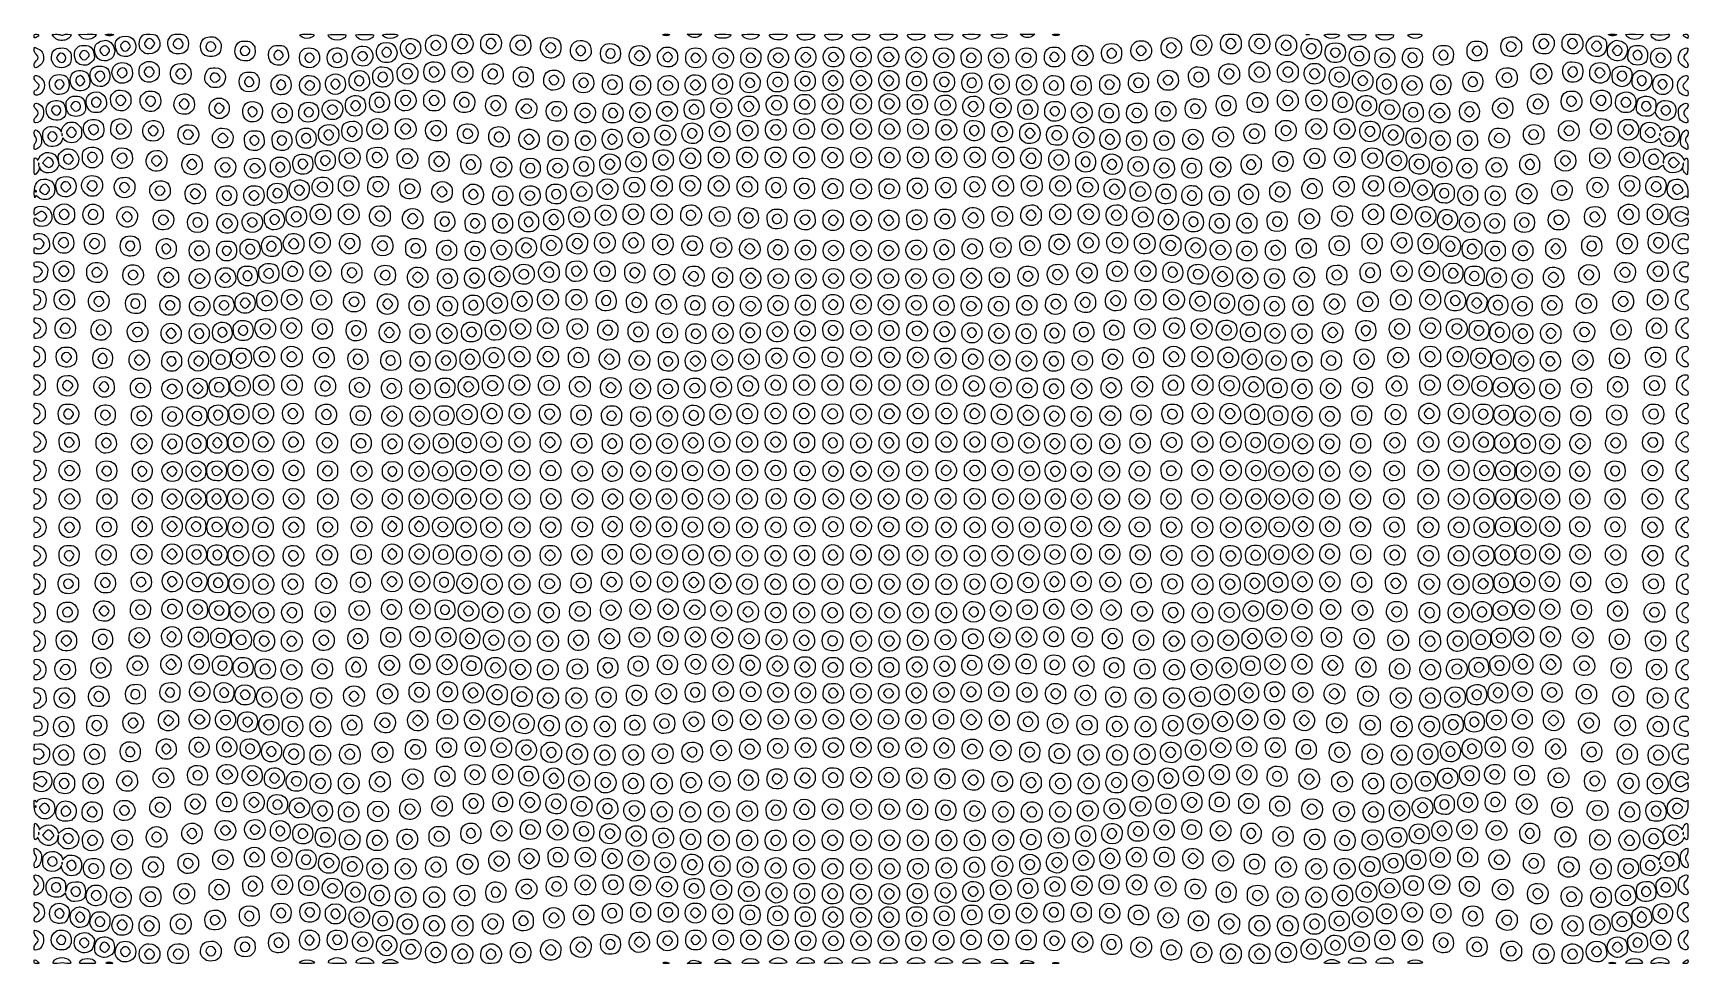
# Model space of a CAD drawing. Extents: x -1 to 2559, y 1 to 1442.
import ezdxf

# ---------------------------------------------------------------- set-up
doc = ezdxf.new("R2010")
doc.units = 0
doc.layers.get('0').update_dxf_attribs({"linetype": 'CONTINUOUS'})
doc.layers.add('IMAGE', color=7, linetype='CONTINUOUS')

# ---------------------------------------------------------------- blocks, each defined once
blk = doc.blocks.new('wave')
at = {"layer": 'IMAGE', "color": 7}
for points in [[(-902.8, -173.3), (-902.8, -173.3)], [(-865, -179.1), (-865, -179.1)], [(-830.5, -174.3), (-830.5, -174.3)], [(-792.1, -171.3), (-792.1, -171.3)], [(-488.4, -174.5), (-488.4, -174.5)], [(-442.1, -177.7), (-442.1, -177.7)], [(-399.4, -177.7), (-399.4, -177.7)], [(-360.4, -174.5), (-360.4, -174.5)], [(69.2, -171.3), (69.2, -171.3)], [(110.4, -172.7), (110.4, -172.7)], [(153.6, -175), (153.6, -175)], [(195.4, -175.2), (195.4, -175.2)], [(239.6, -177.2), (239.6, -177.2)], [(281.5, -177.2), (281.5, -177.2)], [(324.2, -177.2), (324.2, -177.2)], [(366.9, -177.2), (366.9, -177.2)], [(409.5, -177.2), (409.5, -177.2)], [(452.2, -177.2), (452.2, -177.2)], [(495.6, -177.2), (495.6, -177.2)], [(536.7, -175.2), (536.7, -175.2)], [(580.2, -174.5), (580.2, -174.5)], [(625, -172.7), (625, -172.7)], [(671.9, -171.3), (671.9, -171.3)], [(1064.2, -170.4), (1064.2, -170.4)], [(1095.6, -174.5), (1095.6, -174.5)], [(1135.2, -177.7), (1135.2, -177.7)], [(1177.9, -177.7), (1177.9, -177.7)], [(1224.9, -174.5), (1224.9, -174.5)], [(1531.9, -171.3), (1531.9, -171.3)], [(1561.6, -174.7), (1561.6, -174.7)], [(1605.6, -179.1), (1605.6, -179.1)], [(1651, -175), (1651, -175)], [(-787.8, -199.1), (-787.8, -199.1)], [(-772, -200.9), (-772, -200.9)], [(-755.7, -192.4), (-755.7, -192.4)], [(-735.6, -196.1), (-735.6, -196.1)], [(-718.9, -189.1), (-718.9, -189.1)], [(-689.1, -198.5), (-689.1, -198.5)], [(-674.5, -190.4), (-674.5, -190.4)], [(-638.6, -202.8), (-638.6, -202.8)], [(-571.8, -200.9), (-571.8, -200.9)], [(-351.8, -201.8), (-351.8, -201.8)], [(-317.3, -198.9), (-317.3, -198.9)], [(-292.9, -198.7), (-292.9, -198.7)], [(-275.7, -191), (-275.7, -191)], [(-251.6, -196.1), (-251.6, -196.1)], [(-234.9, -189.1), (-234.9, -189.1)], [(-207.6, -196.1), (-207.6, -196.1)], [(-190.9, -189.1), (-190.9, -189.1)], [(-158.6, -201), (-158.6, -201)], [(-146.3, -192.5), (-146.3, -192.5)], [(-99.6, -196.5), (-99.6, -196.5)], [(-52.2, -200.1), (-52.2, -200.1)], [(769.2, -203.7), (769.2, -203.7)], [(814.9, -199.1), (814.9, -199.1)], [(847, -204.8), (847, -204.8)], [(860.4, -195.8), (860.4, -195.8)], [(893.6, -200.8), (893.6, -200.8)], [(907, -191.8), (907, -191.8)], [(939, -198), (939, -198)], [(952.8, -189.7), (952.8, -189.7)], [(983.6, -198.5), (983.6, -198.5)], [(996.8, -189.7), (996.8, -189.7)], [(1024.9, -201.2), (1024.9, -201.2)], [(1038.1, -192.4), (1038.1, -192.4)], [(1076.4, -197.9), (1076.4, -197.9)], [(1114.6, -202.5), (1114.6, -202.5)], [(1333.5, -201.1), (1333.5, -201.1)], [(1372, -202.8), (1372, -202.8)], [(1386.5, -193.7), (1386.5, -193.7)], [(1422.7, -198.8), (1422.7, -198.8)], [(1437.6, -188.4), (1437.6, -188.4)], [(1467, -198), (1467, -198)], [(1480.8, -189.7), (1480.8, -189.7)], [(1504.9, -202.5), (1504.9, -202.5)], [(1518.1, -193.7), (1518.1, -193.7)], [(1550.1, -200.4), (1550.1, -200.4)], [(-902.8, -218.2), (-902.8, -218.2)], [(-869.1, -219.9), (-869.1, -219.9)], [(-855.9, -211.7), (-855.9, -211.7)], [(-833.6, -215.9), (-833.6, -215.9)], [(-820, -206.5), (-820, -206.5)], [(-804, -207.5), (-804, -207.5)], [(-585.3, -209.4), (-585.3, -209.4)], [(-533.3, -216.1), (-533.3, -216.1)], [(-520.5, -207.1), (-520.5, -207.1)], [(-485.7, -219.9), (-485.7, -219.9)], [(-472, -210.5), (-472, -210.5)], [(-442.6, -220.1), (-442.6, -220.1)], [(-429.2, -211.7), (-429.2, -211.7)], [(-403.8, -217.2), (-403.8, -217.2)], [(-389.4, -208), (-389.4, -208)], [(-368.2, -210.2), (-368.2, -210.2)], [(-329.1, -206), (-329.1, -206)], [(-110.1, -206), (-110.1, -206)], [(-66.5, -209.2), (-66.5, -209.2)], [(-20.4, -213.2), (-20.4, -213.2)], [(-6.5, -205.1), (-6.5, -205.1)], [(25.6, -217.3), (25.6, -217.3)], [(38, -208), (38, -208)], [(68, -218.8), (68, -218.8)], [(81.5, -210.3), (81.5, -210.3)], [(109.1, -218.1), (109.1, -218.1)], [(124.8, -211.1), (124.8, -211.1)], [(157.4, -221.5), (157.4, -221.5)], [(169.5, -209.1), (169.5, -209.1)], [(194.5, -218.1), (194.5, -218.1)], [(210.5, -211), (210.5, -211)], [(239.1, -219.4), (239.1, -219.4)], [(253.1, -210.4), (253.1, -210.4)], [(282.7, -219.5), (282.7, -219.5)], [(295, -210.4), (295, -210.4)], [(324.2, -218.5), (324.2, -218.5)], [(338.6, -209.3), (338.6, -209.3)], [(365.2, -216.8), (365.2, -216.8)], [(380.8, -209.7), (380.8, -209.7)], [(409.5, -218.5), (409.5, -218.5)], [(423.9, -209.3), (423.9, -209.3)], [(453, -219.3), (453, -219.3)], [(465.7, -210.4), (465.7, -210.4)], [(495.6, -219.9), (495.6, -219.9)], [(537.4, -220.1), (537.4, -220.1)], [(550.8, -211.6), (550.8, -211.6)], [(585.2, -222.3), (585.2, -222.3)], [(620.4, -217.4), (620.4, -217.4)], [(637.1, -210.5), (637.1, -210.5)], [(663.8, -216.7), (663.8, -216.7)], [(679.8, -209.7), (679.8, -209.7)], [(710.8, -217.3), (710.8, -217.3)], [(723.3, -208), (723.3, -208)], [(754.7, -213.4), (754.7, -213.4)], [(797.8, -206.7), (797.8, -206.7)], [(1065.9, -207.3), (1065.9, -207.3)], [(1137.5, -217.2), (1137.5, -217.2)], [(1151.7, -207.9), (1151.7, -207.9)], [(1174.5, -218.1), (1174.5, -218.1)], [(1191.8, -209.7), (1191.8, -209.7)], [(1217.8, -217.4), (1217.8, -217.4)], [(1232.9, -211.9), (1232.9, -211.9)], [(1265.8, -213.4), (1265.8, -213.4)], [(1281.5, -207.7), (1281.5, -207.7)], [(1317.1, -207.4), (1317.1, -207.4)], [(1536.4, -208.7), (1536.4, -208.7)], [(1567.4, -215.2), (1567.4, -215.2)], [(1581.5, -207.7), (1581.5, -207.7)], [(1602.9, -219.3), (1602.9, -219.3)], [(1616.8, -211.1), (1616.8, -211.1)], [(1644.4, -217.4), (1644.4, -217.4)], [(-859.2, -252.4), (-859.2, -252.4)], [(-839.1, -255.9), (-839.1, -255.9)], [(-827.6, -247.2), (-827.6, -247.2)], [(-809, -248.7), (-809, -248.7)], [(-796.9, -240.5), (-796.9, -240.5)], [(-775.9, -242.6), (-775.9, -242.6)], [(-762.3, -235.2), (-762.3, -235.2)], [(-732, -243), (-732, -243)], [(-721.3, -234.9), (-721.3, -234.9)], [(-684.4, -245.2), (-684.4, -245.2)], [(-671.2, -236.4), (-671.2, -236.4)], [(-634.2, -248.1), (-634.2, -248.1)], [(-617.9, -241.7), (-617.9, -241.7)], [(-565.2, -249.1), (-565.2, -249.1)], [(-514.9, -252.1), (-514.9, -252.1)], [(-470.9, -253.1), (-470.9, -253.1)], [(-432.5, -252.4), (-432.5, -252.4)], [(-409, -255.4), (-409, -255.4)], [(-394.9, -246.7), (-394.9, -246.7)], [(-369.3, -250.8), (-369.3, -250.8)], [(-358.4, -240.9), (-358.4, -240.9)], [(-334.5, -244.6), (-334.5, -244.6)], [(-320.7, -236), (-320.7, -236)], [(-293, -242), (-293, -242)], [(-279.4, -233.3), (-279.4, -233.3)], [(-251.6, -240.1), (-251.6, -240.1)], [(-235.2, -233.7), (-235.2, -233.7)], [(-202.6, -245.4), (-202.6, -245.4)], [(-188.2, -236.1), (-188.2, -236.1)], [(-151.7, -251.1), (-151.7, -251.1)], [(-141.1, -240.9), (-141.1, -240.9)], [(-110.2, -252.1), (-110.2, -252.1)], [(-93.1, -244.5), (-93.1, -244.5)], [(-48.1, -249.9), (-48.1, -249.9)], [(-3.8, -252.9), (-3.8, -252.9)], [(41.2, -252.4), (41.2, -252.4)], [(83.8, -252.4), (83.8, -252.4)], [(124.4, -253.1), (124.4, -253.1)], [(167.8, -250.7), (167.8, -250.7)], [(209.5, -250.4), (209.5, -250.4)], [(235.8, -255.4), (235.8, -255.4)], [(252.8, -247.8), (252.8, -247.8)], [(278.5, -254.1), (278.5, -254.1)], [(294.8, -247.7), (294.8, -247.7)], [(337, -247.2), (337, -247.2)], [(380.4, -246.7), (380.4, -246.7)], [(423.5, -247.1), (423.5, -247.1)], [(450.5, -254.1), (450.5, -254.1)], [(466.8, -247.7), (466.8, -247.7)], [(509.5, -248.9), (509.5, -248.9)], [(552.1, -250.4), (552.1, -250.4)], [(593.7, -252.5), (593.7, -252.5)], [(636.6, -253.3), (636.6, -253.3)], [(679.1, -254.1), (679.1, -254.1)], [(721.5, -254.4), (721.5, -254.4)], [(766.5, -251), (766.5, -251)], [(809.5, -250.3), (809.5, -250.3)], [(839.9, -252.8), (839.9, -252.8)], [(892, -250.8), (892, -250.8)], [(902.9, -240.9), (902.9, -240.9)], [(933.8, -242.7), (933.8, -242.7)], [(980.4, -240.1), (980.4, -240.1)], [(997.2, -233.3), (997.2, -233.3)], [(1027.6, -242.5), (1027.6, -242.5)], [(1041.2, -233.3), (1041.2, -233.3)], [(1068.9, -245.2), (1068.9, -245.2)], [(1081.7, -236.5), (1081.7, -236.5)], [(1109.6, -251.1), (1109.6, -251.1)], [(1122.2, -238.4), (1122.2, -238.4)], [(1140.4, -253.4), (1140.4, -253.4)], [(1157.6, -245.8), (1157.6, -245.8)], [(1192.4, -252.5), (1192.4, -252.5)], [(1277.6, -252.9), (1277.6, -252.9)], [(1326.8, -249.1), (1326.8, -249.1)], [(1363.9, -248.8), (1363.9, -248.8)], [(1380.7, -241.2), (1380.7, -241.2)], [(1416.4, -242.7), (1416.4, -242.7)], [(1433.6, -235), (1433.6, -235)], [(1469.4, -243), (1469.4, -243)], [(1481, -233.9), (1481, -233.9)], [(1509.6, -243.3), (1509.6, -243.3)], [(1523, -234.4), (1523, -234.4)], [(1544.3, -248.7), (1544.3, -248.7)], [(1557.6, -239.5), (1557.6, -239.5)], [(1575, -255.3), (1575, -255.3)], [(1587.8, -246.7), (1587.8, -246.7)], [(1619.9, -252.6), (1619.9, -252.6)], [(-902.8, -260.6), (-902.8, -260.6)], [(-874.2, -258.7), (-874.2, -258.7)], [(-765.3, -278.9), (-765.3, -278.9)], [(-718.3, -279.2), (-718.3, -279.2)], [(-578.6, -257.4), (-578.6, -257.4)], [(-526.5, -263), (-526.5, -263)], [(-487.6, -260.1), (-487.6, -260.1)], [(-444.4, -261.2), (-444.4, -261.2)], [(-363.9, -281.1), (-363.9, -281.1)], [(-322.9, -277.1), (-322.9, -277.1)], [(-279.2, -277.7), (-279.2, -277.7)], [(-231.5, -280.7), (-231.5, -280.7)], [(-64.2, -256.7), (-64.2, -256.7)], [(-17.3, -261.4), (-17.3, -261.4)], [(23.8, -260.7), (23.8, -260.7)], [(66.5, -260.7), (66.5, -260.7)], [(112.3, -262.7), (112.3, -262.7)], [(155.1, -261.4), (155.1, -261.4)], [(193.1, -256.7), (193.1, -256.7)], [(325.7, -256.7), (325.7, -256.7)], [(369.5, -256.4), (369.5, -256.4)], [(412, -256.3), (412, -256.3)], [(496, -257.4), (496, -257.4)], [(538.7, -258.8), (538.7, -258.8)], [(624.1, -262.3), (624.1, -262.3)], [(665.4, -262.8), (665.4, -262.8)], [(708, -262.8), (708, -262.8)], [(749.1, -259.4), (749.1, -259.4)], [(796, -258.8), (796, -258.8)], [(994.9, -279.1), (994.9, -279.1)], [(1041.2, -277.3), (1041.2, -277.3)], [(1084.8, -277.7), (1084.8, -277.7)], [(1125.5, -281.1), (1125.5, -281.1)], [(1180.3, -260.7), (1180.3, -260.7)], [(1217.2, -260.8), (1217.2, -260.8)], [(1267, -263.1), (1267, -263.1)], [(1313.4, -257.4), (1313.4, -257.4)], [(1479, -278.7), (1479, -278.7)], [(1525, -277.9), (1525, -277.9)], [(1563.9, -280), (1563.9, -280)], [(1605.4, -259.9), (1605.4, -259.9)], [(1648.3, -264.5), (1648.3, -264.5)], [(-902.8, -303.8), (-902.8, -303.8)], [(-878.8, -299.6), (-878.8, -299.6)], [(-863.9, -293.1), (-863.9, -293.1)], [(-843.8, -296.4), (-843.8, -296.4)], [(-832.2, -285.4), (-832.2, -285.4)], [(-817.3, -287.6), (-817.3, -287.6)], [(-776, -286.9), (-776, -286.9)], [(-728.9, -288.7), (-728.9, -288.7)], [(-679.8, -291.9), (-679.8, -291.9)], [(-665.4, -283.3), (-665.4, -283.3)], [(-625, -298), (-625, -298)], [(-613.3, -290.9), (-613.3, -290.9)], [(-571.6, -304.6), (-571.6, -304.6)], [(-560.9, -295.1), (-560.9, -295.1)], [(-527.8, -305.2), (-527.8, -305.2)], [(-513.6, -295.8), (-513.6, -295.8)], [(-489.5, -302.1), (-489.5, -302.1)], [(-473.2, -295.7), (-473.2, -295.7)], [(-452.1, -298.1), (-452.1, -298.1)], [(-436.5, -291.1), (-436.5, -291.1)], [(-416.3, -292.9), (-416.3, -292.9)], [(-402.7, -286.9), (-402.7, -286.9)], [(-377.7, -289.2), (-377.7, -289.2)], [(-339.6, -284.1), (-339.6, -284.1)], [(-295.6, -284.1), (-295.6, -284.1)], [(-246.5, -289.2), (-246.5, -289.2)], [(-196, -294.9), (-196, -294.9)], [(-184.5, -285.7), (-184.5, -285.7)], [(-150.5, -298.5), (-150.5, -298.5)], [(-134.8, -288.4), (-134.8, -288.4)], [(-104, -302.8), (-104, -302.8)], [(-89.6, -293.1), (-89.6, -293.1)], [(-59.6, -304.7), (-59.6, -304.7)], [(-45.9, -296.4), (-45.9, -296.4)], [(-18.9, -303.4), (-18.9, -303.4)], [(-2.5, -297.1), (-2.5, -297.1)], [(26.7, -304.8), (26.7, -304.8)], [(39, -295.8), (39, -295.8)], [(67, -302), (67, -302)], [(80.8, -293.7), (80.8, -293.7)], [(108.9, -299.9), (108.9, -299.9)], [(122.8, -291.7), (122.8, -291.7)], [(148.4, -294.7), (148.4, -294.7)], [(195, -296.1), (195, -296.1)], [(207, -286.4), (207, -286.4)], [(236.2, -293.2), (236.2, -293.2)], [(251.4, -283.9), (251.4, -283.9)], [(279.6, -291.9), (279.6, -291.9)], [(293.5, -283.6), (293.5, -283.6)], [(323.1, -291.4), (323.1, -291.4)], [(336.8, -283.1), (336.8, -283.1)], [(368.3, -292), (368.3, -292)], [(380.4, -282.7), (380.4, -282.7)], [(411, -291.3), (411, -291.3)], [(451.8, -290.1), (451.8, -290.1)], [(468.1, -283.7), (468.1, -283.7)], [(497.4, -293.4), (497.4, -293.4)], [(511.9, -284), (511.9, -284)], [(541.4, -295.4), (541.4, -295.4)], [(553.7, -286.7), (553.7, -286.7)], [(580.4, -294.7), (580.4, -294.7)], [(597.3, -287.9), (597.3, -287.9)], [(625.4, -300.1), (625.4, -300.1)], [(638.8, -291.7), (638.8, -291.7)], [(664.4, -300.1), (664.4, -300.1)], [(681.1, -293.1), (681.1, -293.1)], [(711.9, -306.3), (711.9, -306.3)], [(722, -296), (722, -296)], [(750.7, -305.4), (750.7, -305.4)], [(764.1, -297.1), (764.1, -297.1)], [(791.1, -302.7), (791.1, -302.7)], [(807.8, -295.8), (807.8, -295.8)], [(835.8, -300.7), (835.8, -300.7)], [(851.9, -293.9), (851.9, -293.9)], [(884, -298.8), (884, -298.8)], [(897.5, -290.3), (897.5, -290.3)], [(933.7, -295.4), (933.7, -295.4)], [(945.1, -285.8), (945.1, -285.8)], [(979.6, -289.2), (979.6, -289.2)], [(1024.4, -284.1), (1024.4, -284.1)], [(1071.6, -286.5), (1071.6, -286.5)], [(1111.6, -289.2), (1111.6, -289.2)], [(1162.1, -285.7), (1162.1, -285.7)], [(1184.2, -299.9), (1184.2, -299.9)], [(1218.5, -302.1), (1218.5, -302.1)], [(1261.5, -305.2), (1261.5, -305.2)], [(1275.9, -295.9), (1275.9, -295.9)], [(1308.3, -303.4), (1308.3, -303.4)], [(1321, -295.2), (1321, -295.2)], [(1358, -296.5), (1358, -296.5)], [(1372.4, -289.9), (1372.4, -289.9)], [(1413.4, -292.1), (1413.4, -292.1)], [(1428.2, -281.8), (1428.2, -281.8)], [(1467.1, -288), (1467.1, -288)], [(1510, -284.5), (1510, -284.5)], [(1547.1, -286.7), (1547.1, -286.7)], [(1595.5, -285.6), (1595.5, -285.6)], [(1611.1, -300.7), (1611.1, -300.7)], [(1626.1, -291.8), (1626.1, -291.8)], [(1646.3, -305.2), (1646.3, -305.2)], [(-859.2, -324.4), (-859.2, -324.4)], [(-840.4, -327.2), (-840.4, -327.2)], [(-816.8, -332.7), (-816.8, -332.7)], [(-806.6, -323.2), (-806.6, -323.2)], [(-779.6, -328.1), (-779.6, -328.1)], [(-763.6, -321.1), (-763.6, -321.1)], [(-713.9, -324.4), (-713.9, -324.4)], [(-659.2, -329.7), (-659.2, -329.7)], [(-444, -332.2), (-444, -332.2)], [(-408, -326.9), (-408, -326.9)], [(-383.6, -328.1), (-383.6, -328.1)], [(-367.2, -321.7), (-367.2, -321.7)], [(-339.6, -328.1), (-339.6, -328.1)], [(-322.9, -321.1), (-322.9, -321.1)], [(-276.5, -324.4), (-276.5, -324.4)], [(-227.2, -328.4), (-227.2, -328.4)], [(78.6, -330.6), (78.6, -330.6)], [(119.5, -328.4), (119.5, -328.4)], [(162.1, -325.7), (162.1, -325.7)], [(204, -325.6), (204, -325.6)], [(235.6, -331.9), (235.6, -331.9)], [(248.8, -323.1), (248.8, -323.1)], [(278.7, -330.8), (278.7, -330.8)], [(294, -321.3), (294, -321.3)], [(320.4, -328.1), (320.4, -328.1)], [(337.2, -321.3), (337.2, -321.3)], [(364.4, -328.1), (364.4, -328.1)], [(380.8, -321.7), (380.8, -321.7)], [(408.4, -328.1), (408.4, -328.1)], [(425.2, -321.3), (425.2, -321.3)], [(454.7, -330.8), (454.7, -330.8)], [(469.2, -321.7), (469.2, -321.7)], [(496.4, -329.4), (496.4, -329.4)], [(555.5, -324.4), (555.5, -324.4)], [(583.1, -332.1), (583.1, -332.1)], [(600.3, -324.4), (600.3, -324.4)], [(642, -327.8), (642, -327.8)], [(941.6, -332.5), (941.6, -332.5)], [(990.1, -327.9), (990.1, -327.9)], [(1021.8, -330.7), (1021.8, -330.7)], [(1039, -323), (1039, -323)], [(1071, -330), (1071, -330)], [(1084.8, -321.7), (1084.8, -321.7)], [(1112.4, -328.1), (1112.4, -328.1)], [(1129.2, -321.3), (1129.2, -321.3)], [(1167.1, -325.9), (1167.1, -325.9)], [(1203.3, -330.7), (1203.3, -330.7)], [(1422.1, -329.2), (1422.1, -329.2)], [(1459.1, -330.7), (1459.1, -330.7)], [(1476.3, -323), (1476.3, -323)], [(1511.1, -330.1), (1511.1, -330.1)], [(1524.8, -321.7), (1524.8, -321.7)], [(1554.8, -331.7), (1554.8, -331.7)], [(1567, -322.7), (1567, -322.7)], [(1632.8, -330.4), (1632.8, -330.4)], [(-902.8, -344.1), (-902.8, -344.1)], [(-879.8, -343), (-879.8, -343)], [(-869.1, -332.9), (-869.1, -332.9)], [(-727.8, -333.2), (-727.8, -333.2)], [(-673.3, -338.8), (-673.3, -338.8)], [(-622.2, -341.4), (-622.2, -341.4)], [(-605.5, -335), (-605.5, -335)], [(-570.6, -348.1), (-570.6, -348.1)], [(-557.4, -339.3), (-557.4, -339.3)], [(-528, -348.1), (-528, -348.1)], [(-515.2, -339.1), (-515.2, -339.1)], [(-487.5, -345.8), (-487.5, -345.8)], [(-454.8, -339.7), (-454.8, -339.7)], [(-418.8, -334.4), (-418.8, -334.4)], [(-289.8, -333.2), (-289.8, -333.2)], [(-241.3, -337.4), (-241.3, -337.4)], [(-192.9, -342.1), (-192.9, -342.1)], [(-178.9, -333.4), (-178.9, -333.4)], [(-146.3, -346), (-146.3, -346)], [(-132.7, -337.3), (-132.7, -337.3)], [(-101.7, -347.9), (-101.7, -347.9)], [(-87.5, -339.3), (-87.5, -339.3)], [(-59.1, -347.9), (-59.1, -347.9)], [(-45.4, -338.6), (-45.4, -338.6)], [(-15.6, -347.3), (-15.6, -347.3)], [(-4.9, -337.9), (-4.9, -337.9)], [(24.1, -343.4), (24.1, -343.4)], [(34.6, -336.6), (34.6, -336.6)], [(61.8, -337.4), (61.8, -337.4)], [(105.6, -336.7), (105.6, -336.7)], [(148.9, -334.5), (148.9, -334.5)], [(193.4, -333.7), (193.4, -333.7)], [(544, -333.6), (544, -333.6)], [(625.8, -334.7), (625.8, -334.7)], [(669.5, -339.9), (669.5, -339.9)], [(712.2, -343.7), (712.2, -343.7)], [(724.4, -334.4), (724.4, -334.4)], [(752.3, -346.1), (752.3, -346.1)], [(765, -337.9), (765, -337.9)], [(791.1, -345.4), (791.1, -345.4)], [(806.8, -339.7), (806.8, -339.7)], [(836, -348.1), (836, -348.1)], [(849.5, -339.7), (849.5, -339.7)], [(880.9, -346.5), (880.9, -346.5)], [(894, -337.3), (894, -337.3)], [(924.4, -340.1), (924.4, -340.1)], [(973.2, -335.5), (973.2, -335.5)], [(1156.6, -335.3), (1156.6, -335.3)], [(1193.2, -341), (1193.2, -341)], [(1228.3, -345.7), (1228.3, -345.7)], [(1238.9, -335.5), (1238.9, -335.5)], [(1260.3, -345.3), (1260.3, -345.3)], [(1275.9, -339.3), (1275.9, -339.3)], [(1303.1, -345.4), (1303.1, -345.4)], [(1318.6, -339.3), (1318.6, -339.3)], [(1352, -342.5), (1352, -342.5)], [(1405.2, -336.8), (1405.2, -336.8)], [(1619.9, -342.8), (1619.9, -342.8)], [(-902.8, -373.9), (-902.8, -373.9)], [(-895.2, -369.6), (-895.2, -369.6)], [(-874.4, -372.4), (-874.4, -372.4)], [(-843.8, -367.1), (-843.8, -367.1)], [(-823.6, -372.1), (-823.6, -372.1)], [(-809.3, -366.9), (-809.3, -366.9)], [(-772.8, -376.7), (-772.8, -376.7)], [(-762.3, -367.2), (-762.3, -367.2)], [(-721.8, -379.9), (-721.8, -379.9)], [(-708.7, -370.7), (-708.7, -370.7)], [(-653.9, -376.4), (-653.9, -376.4)], [(-602.5, -380.9), (-602.5, -380.9)], [(-556.1, -381.3), (-556.1, -381.3)], [(-517.9, -380.4), (-517.9, -380.4)], [(-480.5, -373.1), (-480.5, -373.1)], [(-458.5, -380.4), (-458.5, -380.4)], [(-445.8, -367.7), (-445.8, -367.7)], [(-422.8, -375.6), (-422.8, -375.6)], [(-410.3, -366.7), (-410.3, -366.7)], [(-379.6, -375.3), (-379.6, -375.3)], [(-367.6, -365.1), (-367.6, -365.1)], [(-334.6, -376.1), (-334.6, -376.1)], [(-320.1, -366.6), (-320.1, -366.6)], [(-282.4, -381.7), (-282.4, -381.7)], [(-269.7, -368.9), (-269.7, -368.9)], [(-223.1, -377.2), (-223.1, -377.2)], [(-177.4, -381.9), (-177.4, -381.9)], [(-130.5, -382.4), (-130.5, -382.4)], [(-87.7, -380.4), (-87.7, -380.4)], [(-47.9, -379.7), (-47.9, -379.7)], [(-7.6, -375.8), (-7.6, -375.8)], [(19, -380.7), (19, -380.7)], [(33.2, -372.6), (33.2, -372.6)], [(61.6, -378.1), (61.6, -378.1)], [(73.3, -370.9), (73.3, -370.9)], [(103.1, -375.4), (103.1, -375.4)], [(144.4, -372.1), (144.4, -372.1)], [(160.8, -365.7), (160.8, -365.7)], [(191, -374), (191, -374)], [(204.6, -365.3), (204.6, -365.3)], [(235, -374), (235, -374)], [(248.6, -365.3), (248.6, -365.3)], [(276.4, -372.1), (276.4, -372.1)], [(292.8, -365.7), (292.8, -365.7)], [(320.4, -372.1), (320.4, -372.1)], [(366.7, -374.8), (366.7, -374.8)], [(381.2, -365.7), (381.2, -365.7)], [(410.7, -374.8), (410.7, -374.8)], [(425.1, -365.4), (425.1, -365.4)], [(452.4, -372.1), (452.4, -372.1)], [(468.8, -365.7), (468.8, -365.7)], [(499, -374), (499, -374)], [(512.4, -365.9), (512.4, -365.9)], [(543.6, -374.5), (543.6, -374.5)], [(556.4, -365.9), (556.4, -365.9)], [(584.4, -372.1), (584.4, -372.1)], [(601.2, -365.3), (601.2, -365.3)], [(629.7, -375.4), (629.7, -375.4)], [(674.7, -378.9), (674.7, -378.9)], [(685.7, -369.9), (685.7, -369.9)], [(712.4, -378.7), (712.4, -378.7)], [(728.1, -373.1), (728.1, -373.1)], [(768.6, -376), (768.6, -376)], [(850, -381.3), (850, -381.3)], [(892.1, -382.4), (892.1, -382.4)], [(936.6, -380), (936.6, -380)], [(983.9, -376.6), (983.9, -376.6)], [(1022.7, -381.5), (1022.7, -381.5)], [(1033.6, -371.5), (1033.6, -371.5)], [(1066.5, -374.1), (1066.5, -374.1)], [(1083.1, -367.4), (1083.1, -367.4)], [(1115, -373.9), (1115, -373.9)], [(1128.8, -365.7), (1128.8, -365.7)], [(1158.8, -375.7), (1158.8, -375.7)], [(1171.1, -367.2), (1171.1, -367.2)], [(1198.6, -380.1), (1198.6, -380.1)], [(1209.6, -370.2), (1209.6, -370.2)], [(1245.2, -374.7), (1245.2, -374.7)], [(1278.6, -380.6), (1278.6, -380.6)], [(1317.5, -382.3), (1317.5, -382.3)], [(1363.5, -380.4), (1363.5, -380.4)], [(1399.1, -382.7), (1399.1, -382.7)], [(1414.8, -377.1), (1414.8, -377.1)], [(1456.3, -379.3), (1456.3, -379.3)], [(1470, -370.7), (1470, -370.7)], [(1511.1, -376.1), (1511.1, -376.1)], [(1523, -366.4), (1523, -366.4)], [(1554, -372.5), (1554, -372.5)], [(1568.9, -366.5), (1568.9, -366.5)], [(1606.3, -369.2), (1606.3, -369.2)], [(1616.8, -365.6), (1616.8, -365.6)], [(1637.8, -372.7), (1637.8, -372.7)], [(1647.4, -369.6), (1647.4, -369.6)], [(-667.6, -384.7), (-667.6, -384.7)], [(-617.5, -387.5), (-617.5, -387.5)], [(-570.5, -390.5), (-570.5, -390.5)], [(-532.9, -386.7), (-532.9, -386.7)], [(-493.2, -385.7), (-493.2, -385.7)], [(-411.6, -409.1), (-411.6, -409.1)], [(-236, -385.4), (-236, -385.4)], [(-188.4, -389.2), (-188.4, -389.2)], [(-144, -390.8), (-144, -390.8)], [(-102.3, -390), (-102.3, -390)], [(-61.3, -388.1), (-61.3, -388.1)], [(-20.4, -385.3), (-20.4, -385.3)], [(73.1, -409.4), (73.1, -409.4)], [(116.6, -409.3), (116.6, -409.3)], [(161.1, -409.4), (161.1, -409.4)], [(601.2, -409.3), (601.2, -409.3)], [(689.2, -409.3), (689.2, -409.3)], [(756.1, -385), (756.1, -385)], [(793.1, -386.1), (793.1, -386.1)], [(833.8, -388.1), (833.8, -388.1)], [(878.7, -390.8), (878.7, -390.8)], [(923.6, -389.2), (923.6, -389.2)], [(970.7, -385.4), (970.7, -385.4)], [(1233.4, -385.5), (1233.4, -385.5)], [(1265.6, -388.7), (1265.6, -388.7)], [(1304.2, -390.5), (1304.2, -390.5)], [(1349.5, -389.2), (1349.5, -389.2)], [(-898.8, -413.4), (-898.8, -413.4)], [(-895.8, -422.6), (-895.8, -422.6)], [(-881.7, -415.2), (-881.7, -415.2)], [(-862.3, -419.4), (-862.3, -419.4)], [(-849, -410.4), (-849, -410.4)], [(-823.3, -416.5), (-823.3, -416.5)], [(-809.3, -410.9), (-809.3, -410.9)], [(-770.4, -421.3), (-770.4, -421.3)], [(-758.3, -412), (-758.3, -412)], [(-718.8, -423.5), (-718.8, -423.5)], [(-702.7, -415.9), (-702.7, -415.9)], [(-661.8, -430.5), (-661.8, -430.5)], [(-648.7, -421.3), (-648.7, -421.3)], [(-615.6, -430.7), (-615.6, -430.7)], [(-599.9, -425.1), (-599.9, -425.1)], [(-570.9, -433.3), (-570.9, -433.3)], [(-558, -424), (-558, -424)], [(-537.5, -427.4), (-537.5, -427.4)], [(-520.2, -419), (-520.2, -419)], [(-501.1, -424.6), (-501.1, -424.6)], [(-489.3, -417.6), (-489.3, -417.6)], [(-468, -418.2), (-468, -418.2)], [(-450.9, -410.5), (-450.9, -410.5)], [(-427.6, -416.1), (-427.6, -416.1)], [(-378.3, -420.1), (-378.3, -420.1)], [(-366.3, -410.4), (-366.3, -410.4)], [(-330.6, -422.8), (-330.6, -422.8)], [(-315.8, -412.5), (-315.8, -412.5)], [(-277.4, -429), (-277.4, -429)], [(-267.6, -419.2), (-267.6, -419.2)], [(-230.3, -432), (-230.3, -432)], [(-218.4, -422.2), (-218.4, -422.2)], [(-186.6, -433.4), (-186.6, -433.4)], [(-173.2, -425.1), (-173.2, -425.1)], [(-145, -432.7), (-145, -432.7)], [(-130.4, -423), (-130.4, -423)], [(-104.4, -430.5), (-104.4, -430.5)], [(-91.1, -422.5), (-91.1, -422.5)], [(-65.3, -426.8), (-65.3, -426.8)], [(-50.8, -417.7), (-50.8, -417.7)], [(-23.7, -424), (-23.7, -424)], [(-11.4, -414.7), (-11.4, -414.7)], [(16, -420.1), (16, -420.1)], [(31.5, -410.5), (31.5, -410.5)], [(56.4, -416.1), (56.4, -416.1)], [(103, -418), (103, -418)], [(144.4, -416.1), (144.4, -416.1)], [(191, -419.3), (191, -419.3)], [(233.8, -418.7), (233.8, -418.7)], [(249.1, -412.5), (249.1, -412.5)], [(281.4, -422.9), (281.4, -422.9)], [(292.8, -413.7), (292.8, -413.7)], [(322.2, -421.9), (322.2, -421.9)], [(337.5, -414.4), (337.5, -414.4)], [(366.7, -422.8), (366.7, -422.8)], [(410.7, -422.8), (410.7, -422.8)], [(425.6, -412.5), (425.6, -412.5)], [(455, -422), (455, -422)], [(467.5, -413.7), (467.5, -413.7)], [(496.4, -418.7), (496.4, -418.7)], [(540.4, -417.4), (540.4, -417.4)], [(557.6, -409.8), (557.6, -409.8)], [(584.4, -416.1), (584.4, -416.1)], [(631.6, -418.5), (631.6, -418.5)], [(644.4, -409.9), (644.4, -409.9)], [(672.4, -416.1), (672.4, -416.1)], [(717.4, -420.1), (717.4, -420.1)], [(731.8, -411), (731.8, -411)], [(759, -423.3), (759, -423.3)], [(772.6, -414.7), (772.6, -414.7)], [(798.7, -426.8), (798.7, -426.8)], [(813.2, -417.7), (813.2, -417.7)], [(838.7, -430.8), (838.7, -430.8)], [(852.1, -422.4), (852.1, -422.4)], [(879, -432.7), (879, -432.7)], [(891.6, -425.2), (891.6, -425.2)], [(921.4, -433.4), (921.4, -433.4)], [(934.8, -425.1), (934.8, -425.1)], [(968.4, -432), (968.4, -432)], [(980.2, -422.2), (980.2, -422.2)], [(1015, -427.4), (1015, -427.4)], [(1026.7, -420.2), (1026.7, -420.2)], [(1064.2, -422.5), (1064.2, -422.5)], [(1079.1, -414.1), (1079.1, -414.1)], [(1114.8, -419.7), (1114.8, -419.7)], [(1127.1, -411.2), (1127.1, -411.2)], [(1159, -417.9), (1159, -417.9)], [(1172.8, -409.7), (1172.8, -409.7)], [(1197.1, -418.1), (1197.1, -418.1)], [(1214.5, -410.4), (1214.5, -410.4)], [(1238.6, -426.3), (1238.6, -426.3)], [(1248.4, -416.5), (1248.4, -416.5)], [(1269.4, -429.4), (1269.4, -429.4)], [(1282.8, -421.1), (1282.8, -421.1)], [(1306.2, -433.2), (1306.2, -433.2)], [(1348, -433.4), (1348, -433.4)], [(1361.3, -423.9), (1361.3, -423.9)], [(1396.4, -430), (1396.4, -430)], [(1410.5, -421.1), (1410.5, -421.1)], [(1450.7, -425.4), (1450.7, -425.4)], [(1465.6, -415.1), (1465.6, -415.1)], [(1506.8, -421.1), (1506.8, -421.1)], [(1519.3, -412), (1519.3, -412)], [(1553.8, -416.1), (1553.8, -416.1)], [(1569, -409.9), (1569, -409.9)], [(1597.5, -419.7), (1597.5, -419.7)], [(1610.1, -410.8), (1610.1, -410.8)], [(1627.1, -421.4), (1627.1, -421.4)], [(1643.3, -415.1), (1643.3, -415.1)], [(-851.2, -453.7), (-851.2, -453.7)], [(-805.6, -453.2), (-805.6, -453.2)], [(-754.3, -457.9), (-754.3, -457.9)], [(-525.1, -460.5), (-525.1, -460.5)], [(-493.3, -457.9), (-493.3, -457.9)], [(-454.5, -454.4), (-454.5, -454.4)], [(-427.6, -460.1), (-427.6, -460.1)], [(-410.9, -453.1), (-410.9, -453.1)], [(-363.2, -456.4), (-363.2, -456.4)], [(-312.5, -460.4), (-312.5, -460.4)], [(-13, -453.7), (-13, -453.7)], [(12.4, -460.1), (12.4, -460.1)], [(56.4, -460.1), (56.4, -460.1)], [(72.8, -453.7), (72.8, -453.7)], [(118.5, -454), (118.5, -454)], [(206.3, -459.2), (206.3, -459.2)], [(554.6, -459.3), (554.6, -459.3)], [(599.5, -456.4), (599.5, -456.4)], [(643.6, -455.2), (643.6, -455.2)], [(672.4, -460.1), (672.4, -460.1)], [(688.8, -453.7), (688.8, -453.7)], [(732.8, -453.7), (732.8, -453.7)], [(775.5, -455.1), (775.5, -455.1)], [(817.6, -456.5), (817.6, -456.5)], [(1074.9, -459.1), (1074.9, -459.1)], [(1122.6, -457.9), (1122.6, -457.9)], [(1156.4, -460.1), (1156.4, -460.1)], [(1172.8, -453.7), (1172.8, -453.7)], [(1217.6, -452.5), (1217.6, -452.5)], [(1253.7, -457.1), (1253.7, -457.1)], [(1515, -457.3), (1515, -457.3)], [(1568.1, -454.4), (1568.1, -454.4)], [(1596.4, -460.1), (1596.4, -460.1)], [(1613.2, -453.3), (1613.2, -453.3)], [(-899.8, -465.2), (-899.8, -465.2)], [(-865.1, -462.5), (-865.1, -462.5)], [(-819.8, -462.8), (-819.8, -462.8)], [(-764.9, -467.3), (-764.9, -467.3)], [(-711.8, -470.5), (-711.8, -470.5)], [(-697.4, -461.3), (-697.4, -461.3)], [(-658.6, -474.8), (-658.6, -474.8)], [(-645.2, -466.4), (-645.2, -466.4)], [(-613.1, -475.9), (-613.1, -475.9)], [(-599.2, -467.1), (-599.2, -467.1)], [(-573.5, -474.6), (-573.5, -474.6)], [(-560, -465.2), (-560, -465.2)], [(-541.6, -468.8), (-541.6, -468.8)], [(-505.3, -466.3), (-505.3, -466.3)], [(-469.9, -461.9), (-469.9, -461.9)], [(-376.4, -465.2), (-376.4, -465.2)], [(-326.3, -468.7), (-326.3, -468.7)], [(-276.4, -473.2), (-276.4, -473.2)], [(-262.8, -464.6), (-262.8, -464.6)], [(-229.7, -475.9), (-229.7, -475.9)], [(-216, -466.5), (-216, -466.5)], [(-186.6, -476.1), (-186.6, -476.1)], [(-173.4, -466.5), (-173.4, -466.5)], [(-143.7, -475.1), (-143.7, -475.1)], [(-133.1, -464.9), (-133.1, -464.9)], [(-110.2, -468.1), (-110.2, -468.1)], [(-95, -461.9), (-95, -461.9)], [(-69.1, -466.5), (-69.1, -466.5)], [(-30.2, -461.4), (-30.2, -461.4)], [(101.8, -461.4), (101.8, -461.4)], [(191.1, -465.4), (191.1, -465.4)], [(237.4, -469.4), (237.4, -469.4)], [(250.8, -461.1), (250.8, -461.1)], [(280.4, -470), (280.4, -470)], [(324.3, -471.4), (324.3, -471.4)], [(336, -464.2), (336, -464.2)], [(367.6, -471.9), (367.6, -471.9)], [(380.6, -462.7), (380.6, -462.7)], [(412, -472.3), (412, -472.3)], [(423.1, -463.2), (423.1, -463.2)], [(453.4, -470.8), (453.4, -470.8)], [(467.8, -461.1), (467.8, -461.1)], [(496.2, -468.6), (496.2, -468.6)], [(510.8, -461.1), (510.8, -461.1)], [(541.1, -467.9), (541.1, -467.9)], [(585.4, -465.4), (585.4, -465.4)], [(629.6, -463.3), (629.6, -463.3)], [(719.6, -462.5), (719.6, -462.5)], [(762.2, -463.9), (762.2, -463.9)], [(800.4, -464.1), (800.4, -464.1)], [(840.4, -468.1), (840.4, -468.1)], [(855.5, -461.7), (855.5, -461.7)], [(884.3, -475.1), (884.3, -475.1)], [(919.1, -473.4), (919.1, -473.4)], [(934.8, -467.7), (934.8, -467.7)], [(961.8, -473.4), (961.8, -473.4)], [(976.9, -467.9), (976.9, -467.9)], [(1010.7, -473.4), (1010.7, -473.4)], [(1024.1, -465.1), (1024.1, -465.1)], [(1057.8, -466.7), (1057.8, -466.7)], [(1108.4, -462.7), (1108.4, -462.7)], [(1202.3, -462.5), (1202.3, -462.5)], [(1241.6, -466.7), (1241.6, -466.7)], [(1273.7, -470.1), (1273.7, -470.1)], [(1287.8, -461.4), (1287.8, -461.4)], [(1305.8, -472.1), (1305.8, -472.1)], [(1322, -465.3), (1322, -465.3)], [(1345.2, -474.1), (1345.2, -474.1)], [(1361.1, -466.5), (1361.1, -466.5)], [(1392.9, -474.5), (1392.9, -474.5)], [(1443.1, -468.1), (1443.1, -468.1)], [(1459.9, -461.3), (1459.9, -461.3)], [(1501.6, -466), (1501.6, -466)], [(1553.7, -462), (1553.7, -462)], [(1633.5, -465.2), (1633.5, -465.2)], [(-901.9, -509.1), (-901.9, -509.1)], [(-866.5, -505.3), (-866.5, -505.3)], [(-852.4, -498.5), (-852.4, -498.5)], [(-818.4, -507.1), (-818.4, -507.1)], [(-804.5, -499.1), (-804.5, -499.1)], [(-749.1, -502.2), (-749.1, -502.2)], [(-694.2, -507.1), (-694.2, -507.1)], [(-643.2, -509.4), (-643.2, -509.4)], [(-600.5, -509.7), (-600.5, -509.7)], [(-564.4, -507.9), (-564.4, -507.9)], [(-545, -511.4), (-545, -511.4)], [(-531.2, -503.1), (-531.2, -503.1)], [(-510.4, -507.3), (-510.4, -507.3)], [(-495.9, -499.7), (-495.9, -499.7)], [(-471.6, -504.1), (-471.6, -504.1)], [(-457.3, -498.9), (-457.3, -498.9)], [(-420.1, -509), (-420.1, -509)], [(-410.3, -499.2), (-410.3, -499.2)], [(-374.8, -508.8), (-374.8, -508.8)], [(-358.5, -502.4), (-358.5, -502.4)], [(-307.9, -506.4), (-307.9, -506.4)], [(-258.8, -508), (-258.8, -508)], [(-215.9, -510.4), (-215.9, -510.4)], [(-174.4, -507.1), (-174.4, -507.1)], [(-137, -505.1), (-137, -505.1)], [(-114.2, -508.1), (-114.2, -508.1)], [(-97.1, -500.5), (-97.1, -500.5)], [(-71.7, -507.3), (-71.7, -507.3)], [(-58, -498.7), (-58, -498.7)], [(-31.6, -504.1), (-31.6, -504.1)], [(-15.4, -497.3), (-15.4, -497.3)], [(12.4, -504.1), (12.4, -504.1)], [(63.2, -510), (63.2, -510)], [(73.7, -500.5), (73.7, -500.5)], [(105.5, -510.5), (105.5, -510.5)], [(120.1, -502.4), (120.1, -502.4)], [(148.4, -510.7), (148.4, -510.7)], [(208.4, -506.7), (208.4, -506.7)], [(251.8, -508), (251.8, -508)], [(294.8, -508.9), (294.8, -508.9)], [(337.7, -509.1), (337.7, -509.1)], [(380.6, -509.3), (380.6, -509.3)], [(423, -509.1), (423, -509.1)], [(466.1, -508.4), (466.1, -508.4)], [(508.4, -508.5), (508.4, -508.5)], [(628, -510.8), (628, -510.8)], [(642.5, -501.1), (642.5, -501.1)], [(675.1, -509.4), (675.1, -509.4)], [(687, -499.8), (687, -499.8)], [(718.7, -506.8), (718.7, -506.8)], [(733.2, -497.3), (733.2, -497.3)], [(763.6, -506.5), (763.6, -506.5)], [(776.8, -497.7), (776.8, -497.7)], [(806.2, -507.9), (806.2, -507.9)], [(819.1, -499.2), (819.1, -499.2)], [(846.2, -510.5), (846.2, -510.5)], [(859.5, -501.7), (859.5, -501.7)], [(898, -505.3), (898, -505.3)], [(937.6, -507.1), (937.6, -507.1)], [(977.3, -509.2), (977.3, -509.2)], [(1021.6, -508.9), (1021.6, -508.9)], [(1069.5, -506.4), (1069.5, -506.4)], [(1106.7, -510.8), (1106.7, -510.8)], [(1121.1, -501.2), (1121.1, -501.2)], [(1157.6, -507.4), (1157.6, -507.4)], [(1169.3, -500.2), (1169.3, -500.2)], [(1202, -504.5), (1202, -504.5)], [(1217, -497.9), (1217, -497.9)], [(1244, -508.1), (1244, -508.1)], [(1276.4, -509.4), (1276.4, -509.4)], [(1324.9, -507.9), (1324.9, -507.9)], [(1361.2, -509.9), (1361.2, -509.9)], [(1403.9, -509.9), (1403.9, -509.9)], [(1454.3, -507.2), (1454.3, -507.2)], [(1510.9, -502.2), (1510.9, -502.2)], [(1553.7, -508.6), (1553.7, -508.6)], [(1564, -500.2), (1564, -500.2)], [(1597.8, -504.1), (1597.8, -504.1)], [(1612, -498.9), (1612, -498.9)], [(1635.2, -505.5), (1635.2, -505.5)], [(-759.7, -512.4), (-759.7, -512.4)], [(-704.9, -516.6), (-704.9, -516.6)], [(-658.2, -516.1), (-658.2, -516.1)], [(-615.6, -516.1), (-615.6, -516.1)], [(-579.6, -513.4), (-579.6, -513.4)], [(-321.7, -514.5), (-321.7, -514.5)], [(-270.4, -519.1), (-270.4, -519.1)], [(-229.3, -518.8), (-229.3, -518.8)], [(-189.1, -517.2), (-189.1, -517.2)], [(-150.4, -514), (-150.4, -514)], [(196.2, -515.7), (196.2, -515.7)], [(239, -516.7), (239, -516.7)], [(279.1, -514.7), (279.1, -514.7)], [(325.5, -518.5), (325.5, -518.5)], [(368.2, -518.4), (368.2, -518.4)], [(410.7, -518.4), (410.7, -518.4)], [(452.2, -517.2), (452.2, -517.2)], [(497.7, -518), (497.7, -518)], [(540.3, -516), (540.3, -516)], [(582.9, -513.2), (582.9, -513.2)], [(885.4, -514.3), (885.4, -514.3)], [(921.2, -515.5), (921.2, -515.5)], [(963.6, -518.5), (963.6, -518.5)], [(1011, -519.1), (1011, -519.1)], [(1056, -514.8), (1056, -514.8)], [(1312, -516.1), (1312, -516.1)], [(1345.8, -516.1), (1345.8, -516.1)], [(1391, -518), (1391, -518)], [(1441.6, -515.4), (1441.6, -515.4)], [(1500, -512.1), (1500, -512.1)], [(-901.8, -553.2), (-901.8, -553.2)], [(-867.6, -548.1), (-867.6, -548.1)], [(-853.3, -542.9), (-853.3, -542.9)], [(-814.6, -552.1), (-814.6, -552.1)], [(-799.7, -541.6), (-799.7, -541.6)], [(-760.9, -553.4), (-760.9, -553.4)], [(-743.8, -545.8), (-743.8, -545.8)], [(-703.1, -559.9), (-703.1, -559.9)], [(-690.3, -550.4), (-690.3, -550.4)], [(-655.8, -561.2), (-655.8, -561.2)], [(-641, -551), (-641, -551)], [(-616.4, -559.3), (-616.4, -559.3)], [(-601.5, -551), (-601.5, -551)], [(-582.9, -555.6), (-582.9, -555.6)], [(-567.9, -549.1), (-567.9, -549.1)], [(-550.1, -552.3), (-550.1, -552.3)], [(-534.5, -545.1), (-534.5, -545.1)], [(-512.4, -550.5), (-512.4, -550.5)], [(-497.1, -540.5), (-497.1, -540.5)], [(-471.6, -548.1), (-471.6, -548.1)], [(-454.3, -540.3), (-454.3, -540.3)], [(-418.3, -553.4), (-418.3, -553.4)], [(-404.5, -541.1), (-404.5, -541.1)], [(-370.8, -554.1), (-370.8, -554.1)], [(-354.5, -547.7), (-354.5, -547.7)], [(-317.8, -559.9), (-317.8, -559.9)], [(-305, -550.4), (-305, -550.4)], [(-274.2, -558.7), (-274.2, -558.7)], [(-258.5, -553.1), (-258.5, -553.1)], [(-229, -561.4), (-229, -561.4)], [(-218.7, -553.6), (-218.7, -553.6)], [(-191.7, -558), (-191.7, -558)], [(-178.3, -549.1), (-178.3, -549.1)], [(-154.5, -554.5), (-154.5, -554.5)], [(-140.1, -545.9), (-140.1, -545.9)], [(-115.6, -551.4), (-115.6, -551.4)], [(-101.2, -543.7), (-101.2, -543.7)], [(-75.6, -548.1), (-75.6, -548.1)], [(-58.3, -540.3), (-58.3, -540.3)], [(-29.1, -550.5), (-29.1, -550.5)], [(-14.7, -541.9), (-14.7, -541.9)], [(19.1, -553.4), (19.1, -553.4)], [(31.1, -543.2), (31.1, -543.2)], [(65.9, -556.7), (65.9, -556.7)], [(76.4, -547.2), (76.4, -547.2)], [(111.9, -558.8), (111.9, -558.8)], [(124.2, -546.5), (124.2, -546.5)], [(151.1, -557.4), (151.1, -557.4)], [(166.1, -551.1), (166.1, -551.1)], [(196.9, -561.2), (196.9, -561.2)], [(210, -552), (210, -552)], [(239, -560.7), (239, -560.7)], [(253.2, -552), (253.2, -552)], [(280.8, -560.6), (280.8, -560.6)], [(295.5, -552.4), (295.5, -552.4)], [(324.5, -560.8), (324.5, -560.8)], [(338.5, -551.8), (338.5, -551.8)], [(367.1, -560.8), (367.1, -560.8)], [(381.1, -551.8), (381.1, -551.8)], [(409.5, -561.2), (409.5, -561.2)], [(424.2, -551.1), (424.2, -551.1)], [(452.2, -561.2), (452.2, -561.2)], [(466.4, -551.8), (466.4, -551.8)], [(494.9, -561.2), (494.9, -561.2)], [(509.1, -551.8), (509.1, -551.8)], [(538.2, -561.2), (538.2, -561.2)], [(551.3, -552), (551.3, -552)], [(579.1, -557.4), (579.1, -557.4)], [(594.6, -551.3), (594.6, -551.3)], [(630.6, -559.7), (630.6, -559.7)], [(640.9, -546.3), (640.9, -546.3)], [(672.3, -556.1), (672.3, -556.1)], [(684.4, -546.4), (684.4, -546.4)], [(717.5, -552.6), (717.5, -552.6)], [(729.7, -544.5), (729.7, -544.5)], [(762.7, -550.8), (762.7, -550.8)], [(777.2, -541.3), (777.2, -541.3)], [(807.6, -550.5), (807.6, -550.5)], [(820.8, -541.7), (820.8, -541.7)], [(848.9, -551.9), (848.9, -551.9)], [(862.8, -543.7), (862.8, -543.7)], [(888, -554.8), (888, -554.8)], [(902.1, -545.7), (902.1, -545.7)], [(925.7, -558.1), (925.7, -558.1)], [(939.1, -549.9), (939.1, -549.9)], [(967.9, -562.3), (967.9, -562.3)], [(978, -552), (978, -552)], [(1006.7, -561.4), (1006.7, -561.4)], [(1019.5, -552.4), (1019.5, -552.4)], [(1052.4, -559.4), (1052.4, -559.4)], [(1066, -550.7), (1066, -550.7)], [(1102.7, -556.1), (1102.7, -556.1)], [(1117.2, -546.4), (1117.2, -546.4)], [(1157.3, -553.5), (1157.3, -553.5)], [(1168.2, -543.5), (1168.2, -543.5)], [(1203.6, -550.5), (1203.6, -550.5)], [(1216.8, -541.7), (1216.8, -541.7)], [(1244.8, -549.9), (1244.8, -549.9)], [(1260.1, -542.4), (1260.1, -542.4)], [(1282.7, -553.4), (1282.7, -553.4)], [(1297.2, -543.7), (1297.2, -543.7)], [(1315.6, -557.2), (1315.6, -557.2)], [(1348.9, -559.9), (1348.9, -559.9)], [(1363.8, -550.5), (1363.8, -550.5)], [(1387.9, -559.5), (1387.9, -559.5)], [(1403.8, -551.8), (1403.8, -551.8)], [(1437.7, -559.4), (1437.7, -559.4)], [(1451.3, -550.7), (1451.3, -550.7)], [(1491.5, -555.3), (1491.5, -555.3)], [(1506.1, -547.1), (1506.1, -547.1)], [(1547.5, -551.3), (1547.5, -551.3)], [(1562.8, -543.7), (1562.8, -543.7)], [(1598, -548.5), (1598, -548.5)], [(1613, -541.9), (1613, -541.9)], [(1641.5, -551.8), (1641.5, -551.8)], [(-850.8, -585.9), (-850.8, -585.9)], [(-798.3, -588.5), (-798.3, -588.5)], [(-537.4, -586.6), (-537.4, -586.6)], [(-498.3, -584.3), (-498.3, -584.3)], [(-453.5, -585.7), (-453.5, -585.7)], [(-402.8, -588.6), (-402.8, -588.6)], [(-103.2, -585.7), (-103.2, -585.7)], [(-59.2, -585.7), (-59.2, -585.7)], [(-13.2, -587.7), (-13.2, -587.7)], [(774.8, -587.7), (774.8, -587.7)], [(820.8, -585.7), (820.8, -585.7)], [(865.2, -585.3), (865.2, -585.3)], [(905.6, -587.5), (905.6, -587.5)], [(1165.2, -588), (1165.2, -588)], [(1216.6, -585.3), (1216.6, -585.3)], [(1260.8, -585.7), (1260.8, -585.7)], [(1300.5, -587.4), (1300.5, -587.4)], [(1559.3, -588), (1559.3, -588)], [(1613.6, -584.4), (1613.6, -584.4)], [(-902.8, -592.6), (-902.8, -592.6)], [(-864.4, -594.5), (-864.4, -594.5)], [(-811.1, -597.2), (-811.1, -597.2)], [(-754.6, -600.1), (-754.6, -600.1)], [(-741.2, -591.7), (-741.2, -591.7)], [(-703.6, -600.1), (-703.6, -600.1)], [(-686.9, -593.1), (-686.9, -593.1)], [(-655.1, -603.9), (-655.1, -603.9)], [(-641.1, -593.8), (-641.1, -593.8)], [(-618.5, -601.9), (-618.5, -601.9)], [(-604, -593.2), (-604, -593.2)], [(-583.8, -600), (-583.8, -600)], [(-571.6, -590.4), (-571.6, -590.4)], [(-553.6, -594.2), (-553.6, -594.2)], [(-515.6, -592.1), (-515.6, -592.1)], [(-468, -594.8), (-468, -594.8)], [(-419.6, -594.7), (-419.6, -594.7)], [(-364.4, -601.2), (-364.4, -601.2)], [(-351.4, -592), (-351.4, -592)], [(-313, -604.4), (-313, -604.4)], [(-301.5, -593.4), (-301.5, -593.4)], [(-274.2, -601.4), (-274.2, -601.4)], [(-258.5, -595.7), (-258.5, -595.7)], [(-232.4, -602.5), (-232.4, -602.5)], [(-218.8, -593.3), (-218.8, -593.3)], [(-196.8, -597.5), (-196.8, -597.5)], [(-182.3, -591.2), (-182.3, -591.2)], [(-155.6, -597.4), (-155.6, -597.4)], [(-119.6, -592.1), (-119.6, -592.1)], [(-75.6, -592.1), (-75.6, -592.1)], [(-27.1, -595.9), (-27.1, -595.9)], [(20, -598.8), (20, -598.8)], [(34.4, -589.2), (34.4, -589.2)], [(65.7, -600.7), (65.7, -600.7)], [(80, -591.9), (80, -591.9)], [(110.7, -602.8), (110.7, -602.8)], [(124.1, -594.4), (124.1, -594.4)], [(153.5, -603.3), (153.5, -603.3)], [(167.9, -594.6), (167.9, -594.6)], [(196.4, -603.4), (196.4, -603.4)], [(210.5, -594.4), (210.5, -594.4)], [(243.9, -605), (243.9, -605)], [(254.4, -591.7), (254.4, -591.7)], [(279.1, -600.1), (279.1, -600.1)], [(294.3, -594.5), (294.3, -594.5)], [(329.2, -603.7), (329.2, -603.7)], [(366.9, -601.2), (366.9, -601.2)], [(380.8, -592.4), (380.8, -592.4)], [(413.3, -602.8), (413.3, -602.8)], [(425.5, -590.5), (425.5, -590.5)], [(452.4, -602), (452.4, -602)], [(466.6, -593.2), (466.6, -593.2)], [(499.4, -604.5), (499.4, -604.5)], [(510.6, -592.6), (510.6, -592.6)], [(537.5, -603.9), (537.5, -603.9)], [(552.3, -593.6), (552.3, -593.6)], [(577.8, -601.4), (577.8, -601.4)], [(621.1, -600.7), (621.1, -600.7)], [(637.5, -594.4), (637.5, -594.4)], [(665.8, -598.7), (665.8, -598.7)], [(682.9, -591.1), (682.9, -591.1)], [(713.7, -598), (713.7, -598)], [(727.9, -589.9), (727.9, -589.9)], [(760.4, -595.4), (760.4, -595.4)], [(804.4, -592.1), (804.4, -592.1)], [(848.4, -592.1), (848.4, -592.1)], [(895.4, -597.8), (895.4, -597.8)], [(929.6, -599.3), (929.6, -599.3)], [(941.3, -592.2), (941.3, -592.2)], [(964.4, -600.1), (964.4, -600.1)], [(979.6, -594.5), (979.6, -594.5)], [(1006.7, -604.1), (1006.7, -604.1)], [(1020, -594.5), (1020, -594.5)], [(1053.6, -604.4), (1053.6, -604.4)], [(1064.2, -594.2), (1064.2, -594.2)], [(1099.6, -601.2), (1099.6, -601.2)], [(1112.6, -592), (1112.6, -592)], [(1150.7, -597.4), (1150.7, -597.4)], [(1201.4, -594.8), (1201.4, -594.8)], [(1247.6, -594.5), (1247.6, -594.5)], [(1285.5, -595.9), (1285.5, -595.9)], [(1319.9, -599.5), (1319.9, -599.5)], [(1332.6, -590.7), (1332.6, -590.7)], [(1350.7, -601.2), (1350.7, -601.2)], [(1364.9, -594.5), (1364.9, -594.5)], [(1387.9, -602.1), (1387.9, -602.1)], [(1403.8, -594.5), (1403.8, -594.5)], [(1433.1, -600.7), (1433.1, -600.7)], [(1450.5, -592.4), (1450.5, -592.4)], [(1486.5, -598.1), (1486.5, -598.1)], [(1502.8, -591.7), (1502.8, -591.7)], [(1545.6, -596.7), (1545.6, -596.7)], [(1596.4, -592.1), (1596.4, -592.1)], [(1641.6, -594), (1641.6, -594)], [(-902.8, -636.7), (-902.8, -636.7)], [(-863.8, -638.5), (-863.8, -638.5)], [(-848.9, -630.1), (-848.9, -630.1)], [(-795.1, -633.2), (-795.1, -633.2)], [(-737.9, -635.1), (-737.9, -635.1)], [(-686, -637.3), (-686, -637.3)], [(-643.1, -638.5), (-643.1, -638.5)], [(-606.4, -635.5), (-606.4, -635.5)], [(-574.4, -632.9), (-574.4, -632.9)], [(-553.3, -639.7), (-553.3, -639.7)], [(-541, -630.7), (-541, -630.7)], [(-515.6, -636.1), (-515.6, -636.1)], [(-501.3, -630.9), (-501.3, -630.9)], [(-452.4, -631.2), (-452.4, -631.2)], [(-400.2, -633.4), (-400.2, -633.4)], [(-348.7, -636), (-348.7, -636)], [(-301.9, -637.7), (-301.9, -637.7)], [(-259.6, -637.1), (-259.6, -637.1)], [(-221.2, -635.7), (-221.2, -635.7)], [(-200.2, -639.6), (-200.2, -639.6)], [(-184.1, -632), (-184.1, -632)], [(-158.5, -639.7), (-158.5, -639.7)], [(-146.3, -630.7), (-146.3, -630.7)], [(-119.6, -636.1), (-119.6, -636.1)], [(-103.4, -629.3), (-103.4, -629.3)], [(-70.4, -640), (-70.4, -640)], [(-58.3, -630.7), (-58.3, -630.7)], [(-10.5, -633.1), (-10.5, -633.1)], [(36.1, -635.7), (36.1, -635.7)], [(81.5, -637.1), (81.5, -637.1)], [(125.3, -637.2), (125.3, -637.2)], [(167.3, -637.3), (167.3, -637.3)], [(208.8, -636.4), (208.8, -636.4)], [(251.8, -634.4), (251.8, -634.4)], [(294.6, -633.3), (294.6, -633.3)], [(337.6, -632.9), (337.6, -632.9)], [(381.2, -632.4), (381.2, -632.4)], [(424.2, -632.9), (424.2, -632.9)], [(468.2, -632.5), (468.2, -632.5)], [(510.9, -633.8), (510.9, -633.8)], [(551.9, -636.6), (551.9, -636.6)], [(594, -637.3), (594, -637.3)], [(636.1, -638.4), (636.1, -638.4)], [(680.2, -636.9), (680.2, -636.9)], [(724.8, -635.1), (724.8, -635.1)], [(772.1, -633.1), (772.1, -633.1)], [(806.8, -639.7), (806.8, -639.7)], [(819, -630.7), (819, -630.7)], [(851.6, -638.5), (851.6, -638.5)], [(864.8, -629.7), (864.8, -629.7)], [(894.8, -639.7), (894.8, -639.7)], [(907, -630.7), (907, -630.7)], [(929.8, -638.7), (929.8, -638.7)], [(946.6, -632), (946.6, -632)], [(982.8, -635.7), (982.8, -635.7)], [(1020.6, -637.3), (1020.6, -637.3)], [(1062.1, -637.7), (1062.1, -637.7)], [(1110, -636), (1110, -636)], [(1161.1, -633.4), (1161.1, -633.4)], [(1212, -632.2), (1212, -632.2)], [(1247.7, -638.6), (1247.7, -638.6)], [(1260, -630.9), (1260, -630.9)], [(1289.5, -639.7), (1289.5, -639.7)], [(1301.7, -630.7), (1301.7, -630.7)], [(1338.2, -630.4), (1338.2, -630.4)], [(1368.2, -635.5), (1368.2, -635.5)], [(1403.5, -637.7), (1403.5, -637.7)], [(1447.3, -637.3), (1447.3, -637.3)], [(1499.9, -634.6), (1499.9, -634.6)], [(1556.1, -633.1), (1556.1, -633.1)], [(1596.9, -638.5), (1596.9, -638.5)], [(1611.7, -629.2), (1611.7, -629.2)], [(1643.6, -638.5), (1643.6, -638.5)], [(-808, -641.4), (-808, -641.4)], [(-753.5, -642.1), (-753.5, -642.1)], [(-698.5, -646.8), (-698.5, -646.8)], [(-658.2, -644.1), (-658.2, -644.1)], [(-619.7, -644.7), (-619.7, -644.7)], [(-584.9, -643.1), (-584.9, -643.1)], [(-464, -640.3), (-464, -640.3)], [(-411.6, -643.3), (-411.6, -643.3)], [(-361.8, -645.2), (-361.8, -645.2)], [(-316.9, -644.1), (-316.9, -644.1)], [(-272.4, -646.6), (-272.4, -646.6)], [(-237.5, -642.1), (-237.5, -642.1)], [(-25.1, -640.7), (-25.1, -640.7)], [(20.4, -641.4), (20.4, -641.4)], [(65.1, -643.4), (65.1, -643.4)], [(111.6, -646.5), (111.6, -646.5)], [(154.2, -646.5), (154.2, -646.5)], [(193.8, -642.7), (193.8, -642.7)], [(238.2, -643.9), (238.2, -643.9)], [(280.2, -642.5), (280.2, -642.5)], [(326.7, -642.8), (326.7, -642.8)], [(366.7, -641.4), (366.7, -641.4)], [(413.6, -643.1), (413.6, -643.1)], [(451.1, -640.1), (451.1, -640.1)], [(493.8, -641.4), (493.8, -641.4)], [(536.4, -642.7), (536.4, -642.7)], [(580.9, -646.5), (580.9, -646.5)], [(620.4, -644.1), (620.4, -644.1)], [(669.6, -647.1), (669.6, -647.1)], [(711.6, -643.9), (711.6, -643.9)], [(758.3, -641.2), (758.3, -641.2)], [(969.4, -644.1), (969.4, -644.1)], [(1008.1, -646.3), (1008.1, -646.3)], [(1047.1, -644.1), (1047.1, -644.1)], [(1096.9, -645.2), (1096.9, -645.2)], [(1149.7, -643.3), (1149.7, -643.3)], [(1201.4, -640.3), (1201.4, -640.3)], [(1325.6, -643.1), (1325.6, -643.1)], [(1356.3, -645.3), (1356.3, -645.3)], [(1388.4, -644.1), (1388.4, -644.1)], [(1433.7, -646.1), (1433.7, -646.1)], [(1485.5, -643.9), (1485.5, -643.9)], [(1542.7, -641.4), (1542.7, -641.4)], [(-902.7, -680.9), (-902.7, -680.9)], [(-858.7, -684.1), (-858.7, -684.1)], [(-845.8, -671.7), (-845.8, -671.7)], [(-805.3, -685.4), (-805.3, -685.4)], [(-791.9, -677.1), (-791.9, -677.1)], [(-748.4, -687.9), (-748.4, -687.9)], [(-735.4, -678.7), (-735.4, -678.7)], [(-700.9, -686.7), (-700.9, -686.7)], [(-685.7, -680.6), (-685.7, -680.6)], [(-656.4, -689.3), (-656.4, -689.3)], [(-645.3, -681.6), (-645.3, -681.6)], [(-625.5, -684.7), (-625.5, -684.7)], [(-609.2, -678.4), (-609.2, -678.4)], [(-588.9, -686), (-588.9, -686)], [(-578.3, -676.5), (-578.3, -676.5)], [(-556.3, -682.6), (-556.3, -682.6)], [(-541.4, -673.3), (-541.4, -673.3)], [(-515.6, -680.1), (-515.6, -680.1)], [(-498.4, -672.4), (-498.4, -672.4)], [(-463.8, -683.9), (-463.8, -683.9)], [(-408.9, -687.3), (-408.9, -687.3)], [(-397.7, -677.9), (-397.7, -677.9)], [(-360, -688.1), (-360, -688.1)], [(-346.5, -679.7), (-346.5, -679.7)], [(-316.9, -686.7), (-316.9, -686.7)], [(-301.2, -681.1), (-301.2, -681.1)], [(-274.6, -688.1), (-274.6, -688.1)], [(-261.2, -679.6), (-261.2, -679.6)], [(-239.6, -684.1), (-239.6, -684.1)], [(-224.5, -677.7), (-224.5, -677.7)], [(-201.1, -683.9), (-201.1, -683.9)], [(-186.9, -674.7), (-186.9, -674.7)], [(-163.6, -680.1), (-163.6, -680.1)], [(-147.2, -673.7), (-147.2, -673.7)], [(-119.6, -680.1), (-119.6, -680.1)], [(-103.2, -673.7), (-103.2, -673.7)], [(-70.5, -683.3), (-70.5, -683.3)], [(-55.5, -675.4), (-55.5, -675.4)], [(-23.3, -684.5), (-23.3, -684.5)], [(-8.5, -677.7), (-8.5, -677.7)], [(24.2, -687.9), (24.2, -687.9)], [(38.1, -679.1), (38.1, -679.1)], [(69.4, -689.4), (69.4, -689.4)], [(82.6, -679.9), (82.6, -679.9)], [(111.6, -689.2), (111.6, -689.2)], [(124.6, -680), (124.6, -680)], [(152.9, -687.9), (152.9, -687.9)], [(166, -678.7), (166, -678.7)], [(197.2, -687.7), (197.2, -687.7)], [(207.1, -677.9), (207.1, -677.9)], [(237.6, -685.3), (237.6, -685.3)], [(249.7, -676), (249.7, -676)], [(279, -683.3), (279, -683.3)], [(325.8, -683.8), (325.8, -683.8)], [(339.2, -672.2), (339.2, -672.2)], [(366.7, -682.8), (366.7, -682.8)], [(381.2, -673.7), (381.2, -673.7)], [(412.2, -683.8), (412.2, -683.8)], [(424.4, -674.4), (424.4, -674.4)], [(452.4, -681.4), (452.4, -681.4)], [(468.6, -674.4), (468.6, -674.4)], [(499, -685.3), (499, -685.3)], [(511, -676), (511, -676)], [(540.3, -686.1), (540.3, -686.1)], [(552, -678.9), (552, -678.9)], [(582.2, -687.9), (582.2, -687.9)], [(595.3, -678.7), (595.3, -678.7)], [(623.6, -689.2), (623.6, -689.2)], [(636.6, -680), (636.6, -680)], [(663.1, -686.7), (663.1, -686.7)], [(678.3, -681.2), (678.3, -681.2)], [(707.1, -685.4), (707.1, -685.4)], [(723.8, -678.5), (723.8, -678.5)], [(756.3, -686), (756.3, -686)], [(768, -678.9), (768, -678.9)], [(803.6, -683.9), (803.6, -683.9)], [(817.8, -675.4), (817.8, -675.4)], [(848.4, -680.1), (848.4, -680.1)], [(865.2, -673.3), (865.2, -673.3)], [(892.4, -680.1), (892.4, -680.1)], [(909.2, -673.3), (909.2, -673.3)], [(932.4, -681.4), (932.4, -681.4)], [(969.8, -684.1), (969.8, -684.1)], [(985, -677.9), (985, -677.9)], [(1006.5, -686.1), (1006.5, -686.1)], [(1023.8, -677.7), (1023.8, -677.7)], [(1048.9, -689.2), (1048.9, -689.2)], [(1062.6, -679.9), (1062.6, -679.9)], [(1091.8, -686.1), (1091.8, -686.1)], [(1108.5, -679.4), (1108.5, -679.4)], [(1143.1, -684.1), (1143.1, -684.1)], [(1158.1, -677.7), (1158.1, -677.7)], [(1195.1, -681.4), (1195.1, -681.4)], [(1212.3, -673.7), (1212.3, -673.7)], [(1247.6, -682.5), (1247.6, -682.5)], [(1260.8, -673.7), (1260.8, -673.7)], [(1289.5, -682.5), (1289.5, -682.5)], [(1304.6, -673.3), (1304.6, -673.3)], [(1327.1, -685.4), (1327.1, -685.4)], [(1337.3, -677.6), (1337.3, -677.6)], [(1354.5, -684.7), (1354.5, -684.7)], [(1370.8, -678.4), (1370.8, -678.4)], [(1393.9, -690), (1393.9, -690)], [(1404.6, -680), (1404.6, -680)], [(1431.1, -686.7), (1431.1, -686.7)], [(1446.6, -679.9), (1446.6, -679.9)], [(1483, -687.4), (1483, -687.4)], [(1496.6, -678.7), (1496.6, -678.7)], [(1539.6, -685.2), (1539.6, -685.2)], [(1553.2, -676.6), (1553.2, -676.6)], [(1598.7, -684.1), (1598.7, -684.1)], [(1611.5, -671.7), (1611.5, -671.7)], [(-186.7, -715.8), (-186.7, -715.8)], [(-146.3, -716.3), (-146.3, -716.3)], [(1261.6, -716.5), (1261.6, -716.5)], [(1305.6, -716.4), (1305.6, -716.4)], [(1609.8, -716.3), (1609.8, -716.3)], [(-902.8, -724.9), (-902.8, -724.9)], [(-858.4, -728.1), (-858.4, -728.1)], [(-846.3, -718.4), (-846.3, -718.4)], [(-804.8, -726.9), (-804.8, -726.9)], [(-789.9, -720.4), (-789.9, -720.4)], [(-746.4, -730.8), (-746.4, -730.8)], [(-698.3, -731.4), (-698.3, -731.4)], [(-684.7, -722.7), (-684.7, -722.7)], [(-657.2, -731.8), (-657.2, -731.8)], [(-645, -722.4), (-645, -722.4)], [(-625.6, -729.3), (-625.6, -729.3)], [(-611.8, -720.9), (-611.8, -720.9)], [(-595.4, -725.6), (-595.4, -725.6)], [(-578.4, -717.7), (-578.4, -717.7)], [(-559.1, -724.7), (-559.1, -724.7)], [(-543.2, -717.7), (-543.2, -717.7)], [(-513, -726), (-513, -726)], [(-498.5, -718.4), (-498.5, -718.4)], [(-461.3, -728.1), (-461.3, -728.1)], [(-446.4, -717.8), (-446.4, -717.8)], [(-405.3, -730.8), (-405.3, -730.8)], [(-394.4, -720.9), (-394.4, -720.9)], [(-357.8, -731.9), (-357.8, -731.9)], [(-345.1, -722.2), (-345.1, -722.2)], [(-316.9, -729.4), (-316.9, -729.4)], [(-301.4, -723.3), (-301.4, -723.3)], [(-276, -730.8), (-276, -730.8)], [(-262.5, -722.4), (-262.5, -722.4)], [(-239.7, -728.7), (-239.7, -728.7)], [(-226.3, -719.8), (-226.3, -719.8)], [(-199.7, -728.4), (-199.7, -728.4)], [(-163.6, -724.1), (-163.6, -724.1)], [(-116, -726.8), (-116, -726.8)], [(-101.5, -717.7), (-101.5, -717.7)], [(-66.5, -729.1), (-66.5, -729.1)], [(-54.3, -720), (-54.3, -720)], [(-19.7, -730), (-19.7, -730)], [(-6, -721.3), (-6, -721.3)], [(26.2, -731.9), (26.2, -731.9)], [(39.3, -722.7), (39.3, -722.7)], [(68.2, -731.3), (68.2, -731.3)], [(82.6, -722.6), (82.6, -722.6)], [(107.9, -728.8), (107.9, -728.8)], [(123.9, -721.3), (123.9, -721.3)], [(148.4, -726.7), (148.4, -726.7)], [(165.6, -719.1), (165.6, -719.1)], [(192.2, -727.9), (192.2, -727.9)], [(206.5, -718.7), (206.5, -718.7)], [(234.9, -726.5), (234.9, -726.5)], [(249.8, -718.1), (249.8, -718.1)], [(276.4, -724.1), (276.4, -724.1)], [(292.8, -717.7), (292.8, -717.7)], [(320.4, -724.1), (320.4, -724.1)], [(336.8, -717.7), (336.8, -717.7)], [(364.4, -724.1), (364.4, -724.1)], [(380.8, -717.7), (380.8, -717.7)], [(408.4, -724.1), (408.4, -724.1)], [(424.8, -717.7), (424.8, -717.7)], [(452.4, -724.1), (452.4, -724.1)], [(468.8, -717.7), (468.8, -717.7)], [(498.7, -726.8), (498.7, -726.8)], [(513.2, -717.3), (513.2, -717.3)], [(539.1, -725.4), (539.1, -725.4)], [(556.3, -717.7), (556.3, -717.7)], [(581.2, -727.5), (581.2, -727.5)], [(621.8, -728.1), (621.8, -728.1)], [(638.4, -721.1), (638.4, -721.1)], [(665.6, -731.3), (665.6, -731.3)], [(678.3, -723.2), (678.3, -723.2)], [(708.9, -731.9), (708.9, -731.9)], [(722, -722.7), (722, -722.7)], [(753.7, -730), (753.7, -730)], [(767.1, -721.9), (767.1, -721.9)], [(802.8, -729.1), (802.8, -729.1)], [(815, -720), (815, -720)], [(849.4, -726.8), (849.4, -726.8)], [(864.6, -717.3), (864.6, -717.3)], [(895.6, -726.5), (895.6, -726.5)], [(908.8, -717.7), (908.8, -717.7)], [(940.5, -728.4), (940.5, -728.4)], [(950.9, -718.2), (950.9, -718.2)], [(973.6, -728.5), (973.6, -728.5)], [(987.1, -720.5), (987.1, -720.5)], [(1010.3, -730.5), (1010.3, -730.5)], [(1024.1, -722.4), (1024.1, -722.4)], [(1047.1, -729.4), (1047.1, -729.4)], [(1062.6, -722.6), (1062.6, -722.6)], [(1093.6, -731.3), (1093.6, -731.3)], [(1105.7, -723.2), (1105.7, -723.2)], [(1144.4, -730.8), (1144.4, -730.8)], [(1195, -727.4), (1195, -727.4)], [(1209.5, -719.7), (1209.5, -719.7)], [(1246.3, -726.5), (1246.3, -726.5)], [(1288.4, -724.1), (1288.4, -724.1)], [(1341, -719.2), (1341, -719.2)], [(1357, -727.2), (1357, -727.2)], [(1373.5, -721.1), (1373.5, -721.1)], [(1394.7, -732.3), (1394.7, -732.3)], [(1405.7, -722.4), (1405.7, -722.4)], [(1432.9, -731.9), (1432.9, -731.9)], [(1446, -722.6), (1446, -722.6)], [(1481.4, -730.8), (1481.4, -730.8)], [(1494.8, -722.3), (1494.8, -722.3)], [(1535.1, -726.7), (1535.1, -726.7)], [(1550.3, -720.6), (1550.3, -720.6)], [(1597.8, -728.4), (1597.8, -728.4)], [(-842.7, -759.8), (-842.7, -759.8)], [(-785.8, -761.1), (-785.8, -761.1)], [(-731.8, -764.9), (-731.8, -764.9)], [(-686.7, -767.3), (-686.7, -767.3)], [(-644.1, -763.3), (-644.1, -763.3)], [(-614.3, -764.5), (-614.3, -764.5)], [(-579.2, -759.7), (-579.2, -759.7)], [(-542.4, -760.4), (-542.4, -760.4)], [(-393.2, -765.1), (-393.2, -765.1)], [(-344.7, -765.3), (-344.7, -765.3)], [(-302, -765.3), (-302, -765.3)], [(-263.9, -765.1), (-263.9, -765.1)], [(-228.1, -763.3), (-228.1, -763.3)], [(-189.4, -761.3), (-189.4, -761.3)], [(-146.4, -760.4), (-146.4, -760.4)], [(-101, -762.4), (-101, -762.4)], [(-51.8, -763.5), (-51.8, -763.5)], [(-5.2, -764.9), (-5.2, -764.9)], [(40, -765.2), (40, -765.2)], [(81, -765.9), (81, -765.9)], [(122.5, -764.1), (122.5, -764.1)], [(164.3, -761.7), (164.3, -761.7)], [(205.8, -762.1), (205.8, -762.1)], [(249.1, -761.1), (249.1, -761.1)], [(292.8, -761.7), (292.8, -761.7)], [(337.5, -762.4), (337.5, -762.4)], [(380.4, -762.7), (380.4, -762.7)], [(425.2, -761.3), (425.2, -761.3)], [(469.2, -761.3), (469.2, -761.3)], [(512.8, -761.7), (512.8, -761.7)], [(557.6, -760.5), (557.6, -760.5)], [(598.1, -763.1), (598.1, -763.1)], [(639.3, -764), (639.3, -764)], [(679.3, -765.3), (679.3, -765.3)], [(721, -765.9), (721, -765.9)], [(766.5, -764.4), (766.5, -764.4)], [(815.5, -761.1), (815.5, -761.1)], [(864.5, -760.2), (864.5, -760.2)], [(908.8, -761.7), (908.8, -761.7)], [(989.5, -763.7), (989.5, -763.7)], [(1025.5, -765.1), (1025.5, -765.1)], [(1104, -766.9), (1104, -766.9)], [(1154.8, -765.1), (1154.8, -765.1)], [(1207.8, -762.7), (1207.8, -762.7)], [(1259.9, -761.3), (1259.9, -761.3)], [(1304.9, -762.5), (1304.9, -762.5)], [(1344.8, -759.7), (1344.8, -759.7)], [(1374.9, -763.5), (1374.9, -763.5)], [(1407.2, -764.7), (1407.2, -764.7)], [(1444.9, -766.5), (1444.9, -766.5)], [(1550.5, -762.7), (1550.5, -762.7)], [(1608.4, -760.3), (1608.4, -760.3)], [(-902.8, -768.9), (-902.8, -768.9)], [(-853.4, -773), (-853.4, -773)], [(-798.5, -773.7), (-798.5, -773.7)], [(-742.4, -775.1), (-742.4, -775.1)], [(-697.1, -774.8), (-697.1, -774.8)], [(-656.1, -774.8), (-656.1, -774.8)], [(-626.5, -772.6), (-626.5, -772.6)], [(-591.5, -772.4), (-591.5, -772.4)], [(-559.6, -768.1), (-559.6, -768.1)], [(-511.8, -770.5), (-511.8, -770.5)], [(-462.2, -769.4), (-462.2, -769.4)], [(-406.6, -773.4), (-406.6, -773.4)], [(-358.4, -773.8), (-358.4, -773.8)], [(-316.9, -772.1), (-316.9, -772.1)], [(-277.3, -773.4), (-277.3, -773.4)], [(-242.4, -771.3), (-242.4, -771.3)], [(-204, -770.8), (-204, -770.8)], [(-163.6, -768.1), (-163.6, -768.1)], [(-113.2, -771.8), (-113.2, -771.8)], [(-62.7, -773.5), (-62.7, -773.5)], [(-18.6, -773.4), (-18.6, -773.4)], [(24.4, -772.1), (24.4, -772.1)], [(69.7, -774.8), (69.7, -774.8)], [(108.5, -772.8), (108.5, -772.8)], [(147.1, -769.4), (147.1, -769.4)], [(190.9, -770.5), (190.9, -770.5)], [(232.4, -768.1), (232.4, -768.1)], [(276.4, -768.1), (276.4, -768.1)], [(320.4, -768.1), (320.4, -768.1)], [(368.2, -771.7), (368.2, -771.7)], [(410.7, -770.8), (410.7, -770.8)], [(452.4, -768.1), (452.4, -768.1)], [(496.4, -768.1), (496.4, -768.1)], [(542.7, -770.8), (542.7, -770.8)], [(584.3, -771.3), (584.3, -771.3)], [(623.1, -770.7), (623.1, -770.7)], [(668, -774.9), (668, -774.9)], [(705.8, -772.1), (705.8, -772.1)], [(752.2, -773.2), (752.2, -773.2)], [(803, -773.7), (803, -773.7)], [(851.2, -771.8), (851.2, -771.8)], [(895.6, -770.5), (895.6, -770.5)], [(935.1, -768.1), (935.1, -768.1)], [(976, -772.1), (976, -772.1)], [(1012, -773.4), (1012, -773.4)], [(1049.6, -774), (1049.6, -774)], [(1092.9, -774.5), (1092.9, -774.5)], [(1141.4, -773.4), (1141.4, -773.4)], [(1191.1, -769.4), (1191.1, -769.4)], [(1243.1, -768.1), (1243.1, -768.1)], [(1291.6, -770.5), (1291.6, -770.5)], [(1331, -772), (1331, -772)], [(1362.6, -772.9), (1362.6, -772.9)], [(1394.7, -774.3), (1394.7, -774.3)], [(1432.9, -774.5), (1432.9, -774.5)], [(1482.8, -775), (1482.8, -775)], [(1538.7, -773.5), (1538.7, -773.5)], [(1596.5, -772.4), (1596.5, -772.4)], [(1643.7, -770.6), (1643.7, -770.6)], [(-902.8, -812.7), (-902.8, -812.7)], [(-857.3, -814.8), (-857.3, -814.8)], [(-842.8, -805.1), (-842.8, -805.1)], [(-802.2, -813.4), (-802.2, -813.4)], [(-785.6, -806.5), (-785.6, -806.5)], [(-742.2, -818.1), (-742.2, -818.1)], [(-731.6, -807.8), (-731.6, -807.8)], [(-699.6, -814.8), (-699.6, -814.8)], [(-686.7, -809.9), (-686.7, -809.9)], [(-657, -817.7), (-657, -817.7)], [(-646.4, -807.5), (-646.4, -807.5)], [(-630.2, -813.4), (-630.2, -813.4)], [(-615, -807.2), (-615, -807.2)], [(-596, -814.8), (-596, -814.8)], [(-581.1, -804.5), (-581.1, -804.5)], [(-557.3, -814.8), (-557.3, -814.8)], [(-542.8, -804.7), (-542.8, -804.7)], [(-510.6, -814.8), (-510.6, -814.8)], [(-495.8, -804.5), (-495.8, -804.5)], [(-457.8, -815.9), (-457.8, -815.9)], [(-444.7, -806.7), (-444.7, -806.7)], [(-408.2, -814.1), (-408.2, -814.1)], [(-391.5, -807.4), (-391.5, -807.4)], [(-355.6, -818), (-355.6, -818)], [(-344.5, -808.4), (-344.5, -808.4)], [(-315.1, -817.3), (-315.1, -817.3)], [(-304, -809.6), (-304, -809.6)], [(-278.6, -816.1), (-278.6, -816.1)], [(-264.2, -806.4), (-264.2, -806.4)], [(-240, -816.1), (-240, -816.1)], [(-229.1, -806.2), (-229.1, -806.2)], [(-205, -814), (-205, -814)], [(-190.5, -806.4), (-190.5, -806.4)], [(-163.6, -812.1), (-163.6, -812.1)], [(-147.2, -805.7), (-147.2, -805.7)], [(-110.4, -816.4), (-110.4, -816.4)], [(-97.7, -803.6), (-97.7, -803.6)], [(-65, -815.4), (-65, -815.4)], [(-51.2, -807.1), (-51.2, -807.1)], [(-17, -816.7), (-17, -816.7)], [(-3.8, -807.5), (-3.8, -807.5)], [(24.4, -814.7), (24.4, -814.7)], [(39.1, -808.5), (39.1, -808.5)], [(71.4, -817.8), (71.4, -817.8)], [(82.8, -805.2), (82.8, -805.2)], [(107, -815.4), (107, -815.4)], [(120.8, -807.1), (120.8, -807.1)], [(148, -814.8), (148, -814.8)], [(162.6, -805.3), (162.6, -805.3)], [(188.4, -812.1), (188.4, -812.1)], [(204.8, -805.7), (204.8, -805.7)], [(232.4, -812.1), (232.4, -812.1)], [(248.8, -805.7), (248.8, -805.7)], [(282.7, -816.1), (282.7, -816.1)], [(293.6, -806.2), (293.6, -806.2)], [(321.8, -813.4), (321.8, -813.4)], [(336.9, -807.9), (336.9, -807.9)], [(366.9, -815.9), (366.9, -815.9)], [(381.6, -805.8), (381.6, -805.8)], [(408.4, -813.4), (408.4, -813.4)], [(423.6, -807.2), (423.6, -807.2)], [(457.3, -816.1), (457.3, -816.1)], [(468.2, -806.2), (468.2, -806.2)], [(496.4, -812.1), (496.4, -812.1)], [(513.2, -805.3), (513.2, -805.3)], [(540.4, -812.1), (540.4, -812.1)], [(556.8, -805.7), (556.8, -805.7)], [(583.1, -812.1), (583.1, -812.1)], [(624.4, -813.4), (624.4, -813.4)], [(641.6, -805.8), (641.6, -805.8)], [(668.2, -817.1), (668.2, -817.1)], [(678.7, -809.6), (678.7, -809.6)], [(708.3, -816.7), (708.3, -816.7)], [(720.9, -809.2), (720.9, -809.2)], [(752.3, -816.7), (752.3, -816.7)], [(765.6, -807.5), (765.6, -807.5)], [(796.4, -813.4), (796.4, -813.4)], [(813.2, -806.4), (813.2, -806.4)], [(850.6, -816.1), (850.6, -816.1)], [(861.6, -806.2), (861.6, -806.2)], [(892.4, -812.1), (892.4, -812.1)], [(908.8, -805.7), (908.8, -805.7)], [(938.7, -814.8), (938.7, -814.8)], [(953.6, -804.4), (953.6, -804.4)], [(979.1, -816), (979.1, -816)], [(992.8, -803.7), (992.8, -803.7)], [(1012.9, -815.9), (1012.9, -815.9)], [(1026.8, -807.7), (1026.8, -807.7)], [(1052.6, -818), (1052.6, -818)], [(1063.3, -808), (1063.3, -808)], [(1092.3, -816.7), (1092.3, -816.7)], [(1104.8, -808.4), (1104.8, -808.4)], [(1137.1, -814.1), (1137.1, -814.1)], [(1153.5, -807.7), (1153.5, -807.7)], [(1192.9, -815.9), (1192.9, -815.9)], [(1206, -806.7), (1206, -806.7)], [(1244.2, -814.5), (1244.2, -814.5)], [(1258.8, -806.4), (1258.8, -806.4)], [(1291, -814), (1291, -814)], [(1329.5, -814.5), (1329.5, -814.5)], [(1344.5, -806.1), (1344.5, -806.1)], [(1360.4, -813.4), (1360.4, -813.4)], [(1375.6, -807.2), (1375.6, -807.2)], [(1397.8, -817.8), (1397.8, -817.8)], [(1408.2, -807.5), (1408.2, -807.5)], [(1432.9, -817.2), (1432.9, -817.2)], [(1445, -808.6), (1445, -808.6)], [(1480.1, -817.1), (1480.1, -817.1)], [(1492.4, -807.8), (1492.4, -807.8)], [(1533.7, -815.4), (1533.7, -815.4)], [(1547.5, -807.1), (1547.5, -807.1)], [(1590.2, -813.9), (1590.2, -813.9)], [(1643, -814), (1643, -814)], [(-902.8, -856.7), (-902.8, -856.7)], [(-857.1, -858.5), (-857.1, -858.5)], [(-843.2, -849.7), (-843.2, -849.7)], [(-796, -860.1), (-796, -860.1)], [(-784.2, -849.4), (-784.2, -849.4)], [(-743.7, -859.3), (-743.7, -859.3)], [(-731.5, -851.1), (-731.5, -851.1)], [(-695.4, -860.7), (-695.4, -860.7)], [(-684.7, -850.7), (-684.7, -850.7)], [(-658.1, -860.7), (-658.1, -860.7)], [(-647.4, -850.7), (-647.4, -850.7)], [(-629.7, -858.6), (-629.7, -858.6)], [(-614.8, -849.3), (-614.8, -849.3)], [(-598.2, -857.5), (-598.2, -857.5)], [(-582.7, -849.9), (-582.7, -849.9)], [(-557.2, -858.9), (-557.2, -858.9)], [(-510.5, -858.5), (-510.5, -858.5)], [(-460.2, -856.7), (-460.2, -856.7)], [(-443.8, -850.2), (-443.8, -850.2)], [(-403.7, -860.1), (-403.7, -860.1)], [(-391.6, -850.4), (-391.6, -850.4)], [(-357, -859.4), (-357, -859.4)], [(-344.4, -851.2), (-344.4, -851.2)], [(-315.7, -859.3), (-315.7, -859.3)], [(-303.2, -851.1), (-303.2, -851.1)], [(-276.9, -859.8), (-276.9, -859.8)], [(-264.2, -848.2), (-264.2, -848.2)], [(-244, -858.8), (-244, -858.8)], [(-229.4, -849.3), (-229.4, -849.3)], [(-207.6, -856.1), (-207.6, -856.1)], [(-191.2, -849.7), (-191.2, -849.7)], [(-160.4, -858.5), (-160.4, -858.5)], [(-147.2, -849.7), (-147.2, -849.7)], [(-113.1, -858.5), (-113.1, -858.5)], [(-98.2, -850.1), (-98.2, -850.1)], [(-58.8, -861), (-58.8, -861)], [(-16.4, -859.9), (-16.4, -859.9)], [(-5.3, -852.2), (-5.3, -852.2)], [(28.4, -860.6), (28.4, -860.6)], [(39.3, -850.7), (39.3, -850.7)], [(68.4, -860.1), (68.4, -860.1)], [(106.3, -858.5), (106.3, -858.5)], [(147.1, -858.1), (147.1, -858.1)], [(161.5, -850.4), (161.5, -850.4)], [(188.4, -856.1), (188.4, -856.1)], [(204.8, -849.7), (204.8, -849.7)], [(235.1, -858.1), (235.1, -858.1)], [(249.5, -850.4), (249.5, -850.4)], [(280, -858.8), (280, -858.8)], [(325.6, -860.1), (325.6, -860.1)], [(336, -852.2), (336, -852.2)], [(368.3, -860), (368.3, -860)], [(380.6, -850.7), (380.6, -850.7)], [(423.3, -850.7), (423.3, -850.7)], [(451.1, -856.1), (451.1, -856.1)], [(498.7, -858.8), (498.7, -858.8)], [(513.6, -848.5), (513.6, -848.5)], [(540.4, -856.1), (540.4, -856.1)], [(556.8, -849.7), (556.8, -849.7)], [(585.7, -858.1), (585.7, -858.1)], [(600.1, -850.4), (600.1, -850.4)], [(625.1, -856.7), (625.1, -856.7)], [(641.5, -850.4), (641.5, -850.4)], [(680.4, -851.2), (680.4, -851.2)], [(708.3, -859.3), (708.3, -859.3)], [(753.9, -860.7), (753.9, -860.7)], [(764.6, -850.7), (764.6, -850.7)], [(802.1, -860.5), (802.1, -860.5)], [(813.5, -847.9), (813.5, -847.9)], [(846.7, -858.8), (846.7, -858.8)], [(861.6, -848.5), (861.6, -848.5)], [(892.4, -856.1), (892.4, -856.1)], [(909.6, -848.4), (909.6, -848.4)], [(936.4, -856.1), (936.4, -856.1)], [(953.6, -848.4), (953.6, -848.4)], [(977.5, -858.5), (977.5, -858.5)], [(991.8, -849.4), (991.8, -849.4)], [(1029.2, -848.2), (1029.2, -848.2)], [(1052.4, -860.6), (1052.4, -860.6)], [(1093.7, -860.6), (1093.7, -860.6)], [(1141.9, -860.7), (1141.9, -860.7)], [(1152.4, -850.7), (1152.4, -850.7)], [(1189.1, -856.7), (1189.1, -856.7)], [(1241.8, -856.1), (1241.8, -856.1)], [(1258.6, -849.3), (1258.6, -849.3)], [(1291, -858), (1291, -858)], [(1305.5, -850.4), (1305.5, -850.4)], [(1330.7, -858.8), (1330.7, -858.8)], [(1345.6, -848.4), (1345.6, -848.4)], [(1362.7, -858.4), (1362.7, -858.4)], [(1378.1, -849.1), (1378.1, -849.1)], [(1396.3, -860.1), (1396.3, -860.1)], [(1408.4, -850.4), (1408.4, -850.4)], [(1432.9, -859.9), (1432.9, -859.9)], [(1479, -859.4), (1479, -859.4)], [(1536.3, -860.4), (1536.3, -860.4)], [(1546.9, -850.2), (1546.9, -850.2)], [(1588.4, -856.1), (1588.4, -856.1)], [(1643.6, -858.5), (1643.6, -858.5)], [(-843.2, -893.7), (-843.2, -893.7)], [(-785.7, -894.5), (-785.7, -894.5)], [(-684.7, -893.3), (-684.7, -893.3)], [(-647.6, -893.1), (-647.6, -893.1)], [(-616.4, -893.9), (-616.4, -893.9)], [(-583.2, -893.7), (-583.2, -893.7)], [(-543.8, -894.3), (-543.8, -894.3)], [(-496.5, -893.7), (-496.5, -893.7)], [(-445.4, -895.3), (-445.4, -895.3)], [(-391.4, -893.3), (-391.4, -893.3)], [(-302.9, -893.4), (-302.9, -893.4)], [(-266, -893.3), (-266, -893.3)], [(-229.1, -892.4), (-229.1, -892.4)], [(-191.2, -893.7), (-191.2, -893.7)], [(-147.1, -894.5), (-147.1, -894.5)], [(-50, -893.3), (-50, -893.3)], [(-3.6, -893.1), (-3.6, -893.1)], [(39.3, -893.3), (39.3, -893.3)], [(119.6, -894.5), (119.6, -894.5)], [(161, -893.9), (161, -893.9)], [(205.2, -893.3), (205.2, -893.3)], [(294.5, -893.4), (294.5, -893.4)], [(338, -893.3), (338, -893.3)], [(380.6, -893.3), (380.6, -893.3)], [(423.3, -893.3), (423.3, -893.3)], [(465.3, -895.3), (465.3, -895.3)], [(511.6, -893.9), (511.6, -893.9)], [(556.8, -893.7), (556.8, -893.7)], [(601.6, -892.4), (601.6, -892.4)], [(641, -893.9), (641, -893.9)], [(680.8, -893.7), (680.8, -893.7)], [(721, -893.9), (721, -893.9)], [(764.6, -893.3), (764.6, -893.3)], [(811.3, -893.3), (811.3, -893.3)], [(859.6, -893.9), (859.6, -893.9)], [(909.6, -892.4), (909.6, -892.4)], [(953.2, -893.3), (953.2, -893.3)], [(991.5, -893.7), (991.5, -893.7)], [(1027.1, -893.9), (1027.1, -893.9)], [(1063.8, -893.4), (1063.8, -893.4)], [(1104.5, -893.8), (1104.5, -893.8)], [(1152.6, -893.3), (1152.6, -893.3)], [(1204.8, -893.7), (1204.8, -893.7)], [(1259, -892.4), (1259, -892.4)], [(1305.5, -894.3), (1305.5, -894.3)], [(1345.6, -892.4), (1345.6, -892.4)], [(1376.8, -893.7), (1376.8, -893.7)], [(1408.6, -893.3), (1408.6, -893.3)], [(1445, -893.9), (1445, -893.9)], [(1605.6, -892.4), (1605.6, -892.4)], [(-902.8, -900.7), (-902.8, -900.7)], [(-856.3, -902.6), (-856.3, -902.6)], [(-800.9, -900.1), (-800.9, -900.1)], [(-743.7, -902), (-743.7, -902)], [(-695.4, -903.3), (-695.4, -903.3)], [(-660.4, -902.5), (-660.4, -902.5)], [(-630.9, -900.9), (-630.9, -900.9)], [(-597.1, -902.5), (-597.1, -902.5)], [(-558.4, -902), (-558.4, -902)], [(-459.6, -900.1), (-459.6, -900.1)], [(-404.4, -902.5), (-404.4, -902.5)], [(-357, -902.1), (-357, -902.1)], [(-314.3, -903.3), (-314.3, -903.3)], [(-280.2, -901.6), (-280.2, -901.6)], [(-246.2, -900.1), (-246.2, -900.1)], [(-207.6, -900.1), (-207.6, -900.1)], [(-160.4, -902.5), (-160.4, -902.5)], [(-112.3, -902.6), (-112.3, -902.6)], [(-63.1, -902.5), (-63.1, -902.5)], [(-16.4, -902.5), (-16.4, -902.5)], [(28, -902.9), (28, -902.9)], [(68.4, -903.3), (68.4, -903.3)], [(104.4, -900.1), (104.4, -900.1)], [(147, -902), (147, -902)], [(188.4, -900.1), (188.4, -900.1)], [(280.9, -902.5), (280.9, -902.5)], [(324.9, -902.5), (324.9, -902.5)], [(367.6, -902.5), (367.6, -902.5)], [(409.7, -902), (409.7, -902)], [(453.6, -902), (453.6, -902)], [(497.7, -902.1), (497.7, -902.1)], [(540.4, -900.1), (540.4, -900.1)], [(586.7, -902.8), (586.7, -902.8)], [(625.8, -900.1), (625.8, -900.1)], [(665.8, -900.1), (665.8, -900.1)], [(708.3, -902.1), (708.3, -902.1)], [(751, -902), (751, -902)], [(798.2, -902.5), (798.2, -902.5)], [(844.4, -900.1), (844.4, -900.1)], [(892.4, -900.1), (892.4, -900.1)], [(936.4, -900.1), (936.4, -900.1)], [(977.6, -902), (977.6, -902)], [(1013.6, -902), (1013.6, -902)], [(1093.7, -903.3), (1093.7, -903.3)], [(1139.6, -902.5), (1139.6, -902.5)], [(1191, -902), (1191, -902)], [(1241.8, -900.1), (1241.8, -900.1)], [(1291, -902), (1291, -902)], [(1328.4, -900.1), (1328.4, -900.1)], [(1361.8, -900.1), (1361.8, -900.1)], [(1395.6, -902.5), (1395.6, -902.5)], [(1432.9, -902.5), (1432.9, -902.5)], [(1479, -902), (1479, -902)], [(1531.1, -900.1), (1531.1, -900.1)], [(1588.4, -900.1), (1588.4, -900.1)], [(1643.6, -902.5), (1643.6, -902.5)], [(-902.8, -944.7), (-902.8, -944.7)], [(-855.9, -946.8), (-855.9, -946.8)], [(-843.6, -937.9), (-843.6, -937.9)], [(-801.5, -943.4), (-801.5, -943.4)], [(-785.2, -937.1), (-785.2, -937.1)], [(-746.2, -942.7), (-746.2, -942.7)], [(-730.9, -936.1), (-730.9, -936.1)], [(-695.4, -946), (-695.4, -946)], [(-684.7, -936), (-684.7, -936)], [(-660.4, -945.2), (-660.4, -945.2)], [(-646.5, -935.2), (-646.5, -935.2)], [(-629.6, -945.3), (-629.6, -945.3)], [(-614.8, -935.9), (-614.8, -935.9)], [(-596.5, -946.5), (-596.5, -946.5)], [(-583.2, -937.7), (-583.2, -937.7)], [(-558.4, -946), (-558.4, -946)], [(-543.8, -938.3), (-543.8, -938.3)], [(-509.8, -946.5), (-509.8, -946.5)], [(-496.5, -937.7), (-496.5, -937.7)], [(-454.4, -947.1), (-454.4, -947.1)], [(-441.8, -934.4), (-441.8, -934.4)], [(-405.1, -945.2), (-405.1, -945.2)], [(-390.4, -935.1), (-390.4, -935.1)], [(-357, -944.7), (-357, -944.7)], [(-344.2, -936.1), (-344.2, -936.1)], [(-315.7, -944.7), (-315.7, -944.7)], [(-302.9, -936.1), (-302.9, -936.1)], [(-279.8, -945.2), (-279.8, -945.2)], [(-243.7, -946), (-243.7, -946)], [(-230.3, -937.3), (-230.3, -937.3)], [(-205.1, -946.5), (-205.1, -946.5)], [(-191.2, -937.7), (-191.2, -937.7)], [(-160.4, -946.5), (-160.4, -946.5)], [(-147.2, -937.7), (-147.2, -937.7)], [(-99.6, -937.9), (-99.6, -937.9)], [(-66.2, -942.7), (-66.2, -942.7)], [(-16.4, -945.2), (-16.4, -945.2)], [(-5.3, -937.6), (-5.3, -937.6)], [(28.4, -946), (28.4, -946)], [(39.3, -936), (39.3, -936)], [(64.4, -942.7), (64.4, -942.7)], [(80.1, -937.1), (80.1, -937.1)], [(109.6, -947.1), (109.6, -947.1)], [(122.2, -934.4), (122.2, -934.4)], [(145.8, -944.1), (145.8, -944.1)], [(188.4, -944.1), (188.4, -944.1)], [(205.2, -937.3), (205.2, -937.3)], [(235, -946), (235, -946)], [(248.9, -938.5), (248.9, -938.5)], [(280, -945.4), (280, -945.4)], [(294.5, -936.4), (294.5, -936.4)], [(321.8, -942.7), (321.8, -942.7)], [(338.4, -935.9), (338.4, -935.9)], [(367.6, -945.2), (367.6, -945.2)], [(409.7, -944.7), (409.7, -944.7)], [(451.1, -942.7), (451.1, -942.7)], [(468.5, -936.3), (468.5, -936.3)], [(496.4, -944.1), (496.4, -944.1)], [(510.7, -938.9), (510.7, -938.9)], [(540.4, -944.1), (540.4, -944.1)], [(556.8, -937.7), (556.8, -937.7)], [(584.4, -944.1), (584.4, -944.1)], [(630.7, -946.8), (630.7, -946.8)], [(641.6, -936.9), (641.6, -936.9)], [(666.9, -944.6), (666.9, -944.6)], [(708.3, -944.8), (708.3, -944.8)], [(721, -936.6), (721, -936.6)], [(751, -944.5), (751, -944.5)], [(764.6, -936), (764.6, -936)], [(795.9, -943.5), (795.9, -943.5)], [(847, -946.1), (847, -946.1)], [(860.4, -937.1), (860.4, -937.1)], [(892.4, -944.1), (892.4, -944.1)], [(909.6, -936.4), (909.6, -936.4)], [(936.4, -944.1), (936.4, -944.1)], [(953.6, -936.4), (953.6, -936.4)], [(978.8, -946.4), (978.8, -946.4)], [(991.1, -937.9), (991.1, -937.9)], [(1013.5, -945.2), (1013.5, -945.2)], [(1052.4, -946), (1052.4, -946)], [(1063.8, -936.1), (1063.8, -936.1)], [(1093.7, -946), (1093.7, -946)], [(1104.5, -936.5), (1104.5, -936.5)], [(1139, -944.7), (1139, -944.7)], [(1153.3, -935.9), (1153.3, -935.9)], [(1194.7, -946.8), (1194.7, -946.8)], [(1205.6, -936.9), (1205.6, -936.9)], [(1241.8, -944.1), (1241.8, -944.1)], [(1258.5, -937.1), (1258.5, -937.1)], [(1291, -946), (1291, -946)], [(1305.5, -938.4), (1305.5, -938.4)], [(1331, -946), (1331, -946)], [(1361.8, -944.2), (1361.8, -944.2)], [(1378.1, -935.8), (1378.1, -935.8)], [(1395.6, -945.2), (1395.6, -945.2)], [(1408.6, -936), (1408.6, -936)], [(1433.6, -945.4), (1433.6, -945.4)], [(1445, -936.6), (1445, -936.6)], [(1479, -944.7), (1479, -944.7)], [(1491.9, -936.6), (1491.9, -936.6)], [(1533.4, -945.4), (1533.4, -945.4)], [(1546.8, -937.1), (1546.8, -937.1)], [(1591, -946), (1591, -946)], [(1604.6, -937.3), (1604.6, -937.3)], [(1643.6, -946.5), (1643.6, -946.5)], [(-110.1, -947.3), (-110.1, -947.3)], [(-902.8, -988.7), (-902.8, -988.7)], [(-855.6, -990.7), (-855.6, -990.7)], [(-843.5, -980.5), (-843.5, -980.5)], [(-799.1, -989.3), (-799.1, -989.3)], [(-788, -981.6), (-788, -981.6)], [(-744.4, -987.9), (-744.4, -987.9)], [(-730.4, -977.8), (-730.4, -977.8)], [(-695.4, -988.7), (-695.4, -988.7)], [(-684.7, -978.7), (-684.7, -978.7)], [(-662.2, -985.4), (-662.2, -985.4)], [(-647.4, -979.8), (-647.4, -979.8)], [(-630.2, -986.7), (-630.2, -986.7)], [(-615.2, -980.4), (-615.2, -980.4)], [(-595.8, -990), (-595.8, -990)], [(-582.3, -981.1), (-582.3, -981.1)], [(-557.3, -990.8), (-557.3, -990.8)], [(-542.4, -980.4), (-542.4, -980.4)], [(-512.9, -988.1), (-512.9, -988.1)], [(-497, -981.1), (-497, -981.1)], [(-460.9, -986.7), (-460.9, -986.7)], [(-405.7, -987.9), (-405.7, -987.9)], [(-391.9, -979.7), (-391.9, -979.7)], [(-357, -987.3), (-357, -987.3)], [(-344.9, -979.1), (-344.9, -979.1)], [(-315.1, -987.9), (-315.1, -987.9)], [(-304, -980.2), (-304, -980.2)], [(-281.5, -986.1), (-281.5, -986.1)], [(-265.2, -979.7), (-265.2, -979.7)], [(-245.5, -987.4), (-245.5, -987.4)], [(-229.2, -981.1), (-229.2, -981.1)], [(-205, -990), (-205, -990)], [(-191, -981.9), (-191, -981.9)], [(-163.6, -988.1), (-163.6, -988.1)], [(-147.2, -981.7), (-147.2, -981.7)], [(-110.4, -991.1), (-110.4, -991.1)], [(-97.7, -978.2), (-97.7, -978.2)], [(-62.6, -989.6), (-62.6, -989.6)], [(-51.6, -980.5), (-51.6, -980.5)], [(-19.6, -985.4), (-19.6, -985.4)], [(-4.1, -979.3), (-4.1, -979.3)], [(27, -987.3), (27, -987.3)], [(39.1, -979.1), (39.1, -979.1)], [(67, -987.4), (67, -987.4)], [(107, -988.7), (107, -988.7)], [(120.4, -980.5), (120.4, -980.5)], [(149.6, -990.7), (149.6, -990.7)], [(161.7, -981.3), (161.7, -981.3)], [(188.4, -988.1), (188.4, -988.1)], [(204.8, -981.7), (204.8, -981.7)], [(235, -990), (235, -990)], [(248.8, -981.7), (248.8, -981.7)], [(282.7, -990.8), (282.7, -990.8)], [(293.6, -980.9), (293.6, -980.9)], [(324, -989.4), (324, -989.4)], [(336.9, -981.2), (336.9, -981.2)], [(367.6, -989.2), (367.6, -989.2)], [(408.4, -986.7), (408.4, -986.7)], [(423.6, -980.6), (423.6, -980.6)], [(457.3, -990.8), (457.3, -990.8)], [(470.3, -978.2), (470.3, -978.2)], [(496.4, -988.1), (496.4, -988.1)], [(513.1, -981.1), (513.1, -981.1)], [(540.4, -988.1), (540.4, -988.1)], [(556.8, -981.7), (556.8, -981.7)], [(586.8, -990.4), (586.8, -990.4)], [(599.1, -981.9), (599.1, -981.9)], [(627, -988.7), (627, -988.7)], [(640.4, -979.8), (640.4, -979.8)], [(664.4, -985.4), (664.4, -985.4)], [(720.8, -979.1), (720.8, -979.1)], [(749.8, -985.4), (749.8, -985.4)], [(764.8, -979.1), (764.8, -979.1)], [(800.4, -989.4), (800.4, -989.4)], [(810.7, -981.6), (810.7, -981.6)], [(850.6, -990.8), (850.6, -990.8)], [(861.6, -980.9), (861.6, -980.9)], [(892.4, -988.1), (892.4, -988.1)], [(908.8, -981.7), (908.8, -981.7)], [(936.4, -988.1), (936.4, -988.1)], [(953.6, -980.4), (953.6, -980.4)], [(976.9, -989.2), (976.9, -989.2)], [(991.8, -979.7), (991.8, -979.7)], [(1016.3, -989.7), (1016.3, -989.7)], [(1026.9, -979.5), (1026.9, -979.5)], [(1049.6, -987.2), (1049.6, -987.2)], [(1063.3, -978.7), (1063.3, -978.7)], [(1092.3, -987.3), (1092.3, -987.3)], [(1105.6, -978.2), (1105.6, -978.2)], [(1140, -988.1), (1140, -988.1)], [(1153.5, -979.6), (1153.5, -979.6)], [(1192.2, -989.2), (1192.2, -989.2)], [(1206.5, -980.1), (1206.5, -980.1)], [(1244.4, -990.1), (1244.4, -990.1)], [(1258.1, -981.7), (1258.1, -981.7)], [(1291, -990), (1291, -990)], [(1305.5, -982.4), (1305.5, -982.4)], [(1332.6, -991.3), (1332.6, -991.3)], [(1343.1, -981.9), (1343.1, -981.9)], [(1364.6, -990), (1364.6, -990)], [(1375.6, -980.6), (1375.6, -980.6)], [(1392.9, -986.1), (1392.9, -986.1)], [(1407.9, -979.3), (1407.9, -979.3)], [(1433.6, -988.1), (1433.6, -988.1)], [(1445, -979.2), (1445, -979.2)], [(1479.6, -987.9), (1479.6, -987.9)], [(1492.6, -978.7), (1492.6, -978.7)], [(1537.2, -990.3), (1537.2, -990.3)], [(1547.1, -980.5), (1547.1, -980.5)], [(1592.2, -990), (1592.2, -990)], [(1604.4, -981.9), (1604.4, -981.9)], [(1643, -990), (1643, -990)], [(-786.8, -1022.4), (-786.8, -1022.4)], [(-645.4, -1021.3), (-645.4, -1021.3)], [(-613.2, -1023.7), (-613.2, -1023.7)], [(-344.7, -1021.3), (-344.7, -1021.3)], [(-51.9, -1023.7), (-51.9, -1023.7)], [(39.1, -1021.8), (39.1, -1021.8)], [(81, -1021.9), (81, -1021.9)], [(122, -1022.7), (122, -1022.7)], [(163.3, -1023.8), (163.3, -1023.8)], [(722.5, -1020), (722.5, -1020)], [(814.5, -1022.4), (814.5, -1022.4)], [(864.2, -1022.6), (864.2, -1022.6)], [(1062.3, -1021.9), (1062.3, -1021.9)], [(1104, -1022.9), (1104, -1022.9)], [(1207.3, -1024), (1207.3, -1024)], [(1344.9, -1022.2), (1344.9, -1022.2)], [(1374.8, -1023.7), (1374.8, -1023.7)], [(1493.5, -1022.4), (1493.5, -1022.4)], [(-902.8, -1032.6), (-902.8, -1032.6)], [(-858.6, -1033.4), (-858.6, -1033.4)], [(-844.2, -1024.4), (-844.2, -1024.4)], [(-803.6, -1029.4), (-803.6, -1029.4)], [(-745.1, -1030.8), (-745.1, -1030.8)], [(-696, -1030.9), (-696, -1030.9)], [(-659.7, -1030), (-659.7, -1030)], [(-597.5, -1031.4), (-597.5, -1031.4)], [(-557.3, -1034.8), (-557.3, -1034.8)], [(-542.4, -1024.4), (-542.4, -1024.4)], [(-511.1, -1034.5), (-511.1, -1034.5)], [(-498.3, -1025.9), (-498.3, -1025.9)], [(-459.7, -1032.7), (-459.7, -1032.7)], [(-448, -1025.9), (-448, -1025.9)], [(-403.7, -1032.4), (-403.7, -1032.4)], [(-355.4, -1031.3), (-355.4, -1031.3)], [(-313.3, -1030.9), (-313.3, -1030.9)], [(-274.4, -1032.4), (-274.4, -1032.4)], [(-239.6, -1034), (-239.6, -1034)], [(-228.5, -1024.4), (-228.5, -1024.4)], [(-203.7, -1034), (-203.7, -1034)], [(-190, -1025.3), (-190, -1025.3)], [(-163.6, -1032.1), (-163.6, -1032.1)], [(-146.4, -1024.4), (-146.4, -1024.4)], [(-114.6, -1033.4), (-114.6, -1033.4)], [(-100.2, -1024.4), (-100.2, -1024.4)], [(-68.2, -1030.1), (-68.2, -1030.1)], [(-20.9, -1028.1), (-20.9, -1028.1)], [(27, -1030), (27, -1030)], [(68.3, -1030), (68.3, -1030)], [(108.4, -1031.4), (108.4, -1031.4)], [(147.1, -1030.7), (147.1, -1030.7)], [(191, -1033.9), (191, -1033.9)], [(232.4, -1032.1), (232.4, -1032.1)], [(249.2, -1025.3), (249.2, -1025.3)], [(279, -1034), (279, -1034)], [(292.8, -1025.7), (292.8, -1025.7)], [(324.2, -1034.4), (324.2, -1034.4)], [(381.8, -1024.3), (381.8, -1024.3)], [(412.4, -1034.8), (412.4, -1034.8)], [(424.4, -1025.1), (424.4, -1025.1)], [(452.4, -1032.1), (452.4, -1032.1)], [(469.1, -1025.1), (469.1, -1025.1)], [(496.4, -1032.1), (496.4, -1032.1)], [(512.8, -1025.7), (512.8, -1025.7)], [(543, -1034), (543, -1034)], [(556.4, -1025.1), (556.4, -1025.1)], [(584.3, -1032.7), (584.3, -1032.7)], [(598.1, -1024.4), (598.1, -1024.4)], [(625.6, -1031.3), (625.6, -1031.3)], [(637.3, -1024.6), (637.3, -1024.6)], [(666.7, -1030.8), (666.7, -1030.8)], [(750.5, -1028.8), (750.5, -1028.8)], [(800, -1032.1), (800, -1032.1)], [(851.2, -1034.5), (851.2, -1034.5)], [(894.9, -1034.5), (894.9, -1034.5)], [(909.2, -1025.9), (909.2, -1025.9)], [(938.2, -1034.5), (938.2, -1034.5)], [(951.1, -1025.9), (951.1, -1025.9)], [(976.3, -1032.7), (976.3, -1032.7)], [(1015, -1032.4), (1015, -1032.4)], [(1049.5, -1030), (1049.5, -1030)], [(1092.9, -1030.6), (1092.9, -1030.6)], [(1144.3, -1032.4), (1144.3, -1032.4)], [(1194.2, -1033.2), (1194.2, -1033.2)], [(1245.6, -1034), (1245.6, -1034)], [(1259.3, -1025.3), (1259.3, -1025.3)], [(1291.6, -1034.5), (1291.6, -1034.5)], [(1326.5, -1031.4), (1326.5, -1031.4)], [(1361.1, -1031.9), (1361.1, -1031.9)], [(1391.8, -1028.9), (1391.8, -1028.9)], [(1433.6, -1030.7), (1433.6, -1030.7)], [(1477.8, -1028.1), (1477.8, -1028.1)], [(1533.2, -1030.1), (1533.2, -1030.1)], [(1590.4, -1031.5), (1590.4, -1031.5)], [(1606.8, -1025.1), (1606.8, -1025.1)], [(1643.6, -1034.5), (1643.6, -1034.5)], [(-845.4, -1068), (-845.4, -1068)], [(-789.9, -1067.1), (-789.9, -1067.1)], [(-749.5, -1071.4), (-749.5, -1071.4)], [(-733.2, -1065.1), (-733.2, -1065.1)], [(-693.9, -1073.8), (-693.9, -1073.8)], [(-682.9, -1061.7), (-682.9, -1061.7)], [(-657.8, -1073.2), (-657.8, -1073.2)], [(-643.8, -1063.1), (-643.8, -1063.1)], [(-626.8, -1072.9), (-626.8, -1072.9)], [(-611.8, -1066.3), (-611.8, -1066.3)], [(-579.4, -1067.8), (-579.4, -1067.8)], [(-543.2, -1069.7), (-543.2, -1069.7)], [(-499, -1069.9), (-499, -1069.9)], [(-449.3, -1069.6), (-449.3, -1069.6)], [(-408.3, -1074.6), (-408.3, -1074.6)], [(-395.2, -1065.7), (-395.2, -1065.7)], [(-360.9, -1070.7), (-360.9, -1070.7)], [(-345.4, -1064.6), (-345.4, -1064.6)], [(-311.8, -1073.7), (-311.8, -1073.7)], [(-301.1, -1063.5), (-301.1, -1063.5)], [(-276.4, -1073.8), (-276.4, -1073.8)], [(-262.5, -1065.1), (-262.5, -1065.1)], [(-242.2, -1073.4), (-242.2, -1073.4)], [(-225.1, -1065.8), (-225.1, -1065.8)], [(-187.5, -1067.4), (-187.5, -1067.4)], [(-146.4, -1068.4), (-146.4, -1068.4)], [(-102.3, -1069.3), (-102.3, -1069.3)], [(-70.2, -1073.4), (-70.2, -1073.4)], [(-19.7, -1074), (-19.7, -1074)], [(-6.3, -1065.1), (-6.3, -1065.1)], [(26.2, -1073.2), (26.2, -1073.2)], [(39.3, -1064), (39.3, -1064)], [(70.7, -1073.6), (70.7, -1073.6)], [(109.5, -1073.2), (109.5, -1073.2)], [(123.8, -1064.4), (123.8, -1064.4)], [(164.4, -1066.4), (164.4, -1066.4)], [(205.7, -1068.5), (205.7, -1068.5)], [(248.4, -1069.9), (248.4, -1069.9)], [(292.8, -1069.7), (292.8, -1069.7)], [(337.2, -1069.3), (337.2, -1069.3)], [(380.8, -1069.7), (380.8, -1069.7)], [(424.8, -1069.7), (424.8, -1069.7)], [(468.8, -1069.7), (468.8, -1069.7)], [(512.4, -1069.1), (512.4, -1069.1)], [(553.3, -1069.9), (553.3, -1069.9)], [(596.6, -1066.7), (596.6, -1066.7)], [(624, -1073.4), (624, -1073.4)], [(638.4, -1063.8), (638.4, -1063.8)], [(667, -1073.4), (667, -1073.4)], [(678.3, -1064.6), (678.3, -1064.6)], [(708.9, -1073.2), (708.9, -1073.2)], [(722, -1064), (722, -1064)], [(753.6, -1074), (753.6, -1074)], [(767.3, -1065.3), (767.3, -1065.3)], [(799.1, -1073.4), (799.1, -1073.4)], [(863.1, -1069.9), (863.1, -1069.9)], [(909.5, -1070.4), (909.5, -1070.4)], [(950.9, -1068.9), (950.9, -1068.9)], [(987.5, -1067.1), (987.5, -1067.1)], [(1013.6, -1075.1), (1013.6, -1075.1)], [(1025.1, -1064.1), (1025.1, -1064.1)], [(1052.3, -1073.7), (1052.3, -1073.7)], [(1062.9, -1063.5), (1062.9, -1063.5)], [(1091.1, -1070.7), (1091.1, -1070.7)], [(1106.1, -1064.4), (1106.1, -1064.4)], [(1140.4, -1072.1), (1140.4, -1072.1)], [(1157.2, -1065.1), (1157.2, -1065.1)], [(1208.4, -1068.5), (1208.4, -1068.5)], [(1259.6, -1070.5), (1259.6, -1070.5)], [(1305.6, -1068.4), (1305.6, -1068.4)], [(1340.8, -1068.4), (1340.8, -1068.4)], [(1357.1, -1072.7), (1357.1, -1072.7)], [(1392.3, -1072.7), (1392.3, -1072.7)], [(1406.5, -1063.8), (1406.5, -1063.8)], [(1433.5, -1073.1), (1433.5, -1073.1)], [(1481.4, -1073.4), (1481.4, -1073.4)], [(1494.8, -1064.9), (1494.8, -1064.9)], [(1535.1, -1073.4), (1535.1, -1073.4)], [(1608.6, -1068.6), (1608.6, -1068.6)], [(-902.8, -1076.6), (-902.8, -1076.6)], [(-860, -1077.4), (-860, -1077.4)], [(-802.9, -1075.9), (-802.9, -1075.9)], [(-595, -1075.5), (-595, -1075.5)], [(-557.7, -1078), (-557.7, -1078)], [(-512.3, -1078.6), (-512.3, -1078.6)], [(-461, -1076.7), (-461, -1076.7)], [(-199.7, -1079.1), (-199.7, -1079.1)], [(-161.3, -1078.8), (-161.3, -1078.8)], [(-114.4, -1078.7), (-114.4, -1078.7)], [(152.3, -1076.1), (152.3, -1076.1)], [(192.9, -1077.2), (192.9, -1077.2)], [(236.2, -1078.4), (236.2, -1078.4)], [(276.4, -1076.1), (276.4, -1076.1)], [(320.4, -1076.1), (320.4, -1076.1)], [(364.4, -1076.1), (364.4, -1076.1)], [(408.4, -1076.1), (408.4, -1076.1)], [(452.4, -1076.1), (452.4, -1076.1)], [(499, -1078.1), (499, -1078.1)], [(541.6, -1076.7), (541.6, -1076.7)], [(585.9, -1076.7), (585.9, -1076.7)], [(894.9, -1078.5), (894.9, -1078.5)], [(939.9, -1078.8), (939.9, -1078.8)], [(973.7, -1075.4), (973.7, -1075.4)], [(1198.6, -1078.3), (1198.6, -1078.3)], [(1244.4, -1076.1), (1244.4, -1076.1)], [(1288.4, -1076.1), (1288.4, -1076.1)], [(1327, -1076.7), (1327, -1076.7)], [(1591.9, -1075.5), (1591.9, -1075.5)], [(-902.8, -1120.6), (-902.8, -1120.6)], [(-858.7, -1122.8), (-858.7, -1122.8)], [(-845.7, -1110.2), (-845.7, -1110.2)], [(-805, -1119.4), (-805, -1119.4)], [(-792.4, -1111.2), (-792.4, -1111.2)], [(-748.4, -1117.2), (-748.4, -1117.2)], [(-735.4, -1108), (-735.4, -1108)], [(-685.5, -1106.7), (-685.5, -1106.7)], [(-656.4, -1115.9), (-656.4, -1115.9)], [(-644.4, -1107.2), (-644.4, -1107.2)], [(-622.6, -1117.4), (-622.6, -1117.4)], [(-609.2, -1109.1), (-609.2, -1109.1)], [(-593.5, -1118.1), (-593.5, -1118.1)], [(-577.2, -1111.7), (-577.2, -1111.7)], [(-555.7, -1122), (-555.7, -1122)], [(-542, -1113.3), (-542, -1113.3)], [(-515.6, -1120.1), (-515.6, -1120.1)], [(-498.4, -1112.4), (-498.4, -1112.4)], [(-463.1, -1121.2), (-463.1, -1121.2)], [(-449.9, -1112.4), (-449.9, -1112.4)], [(-412.9, -1116.1), (-412.9, -1116.1)], [(-397.7, -1109.9), (-397.7, -1109.9)], [(-360, -1116.1), (-360, -1116.1)], [(-346.5, -1107.7), (-346.5, -1107.7)], [(-309.4, -1117), (-309.4, -1117)], [(-300.2, -1105.4), (-300.2, -1105.4)], [(-276.9, -1113.4), (-276.9, -1113.4)], [(-239.6, -1116.1), (-239.6, -1116.1)], [(-224.5, -1109.7), (-224.5, -1109.7)], [(-200.9, -1120.8), (-200.9, -1120.8)], [(-187.6, -1112.5), (-187.6, -1112.5)], [(-163.6, -1120.1), (-163.6, -1120.1)], [(-147.2, -1113.7), (-147.2, -1113.7)], [(-116.4, -1122.5), (-116.4, -1122.5)], [(-103.2, -1113.7), (-103.2, -1113.7)], [(-68, -1121.6), (-68, -1121.6)], [(-56.5, -1112.4), (-56.5, -1112.4)], [(-22.3, -1118), (-22.3, -1118)], [(-8.5, -1109.7), (-8.5, -1109.7)], [(24.2, -1115.9), (24.2, -1115.9)], [(38.6, -1107.3), (38.6, -1107.3)], [(72.3, -1116.4), (72.3, -1116.4)], [(84.2, -1103.8), (84.2, -1103.8)], [(111.6, -1115.9), (111.6, -1115.9)], [(124.6, -1106.7), (124.6, -1106.7)], [(153.5, -1117.3), (153.5, -1117.3)], [(166, -1108), (166, -1108)], [(193.7, -1118), (193.7, -1118)], [(207.5, -1109.7), (207.5, -1109.7)], [(233.8, -1117.4), (233.8, -1117.4)], [(250.6, -1110.6), (250.6, -1110.6)], [(279, -1120.7), (279, -1120.7)], [(293.2, -1112.6), (293.2, -1112.6)], [(325.8, -1122.5), (325.8, -1122.5)], [(339.2, -1110.8), (339.2, -1110.8)], [(368.3, -1122.7), (368.3, -1122.7)], [(380.4, -1113.3), (380.4, -1113.3)], [(412.2, -1122.5), (412.2, -1122.5)], [(424.4, -1113.1), (424.4, -1113.1)], [(454.7, -1121.4), (454.7, -1121.4)], [(469.6, -1111.1), (469.6, -1111.1)], [(495.1, -1117.4), (495.1, -1117.4)], [(511.9, -1110.6), (511.9, -1110.6)], [(537.8, -1116.1), (537.8, -1116.1)], [(554.9, -1108.5), (554.9, -1108.5)], [(582.2, -1117.3), (582.2, -1117.3)], [(595, -1108), (595, -1108)], [(623.6, -1115.9), (623.6, -1115.9)], [(636.6, -1106.7), (636.6, -1106.7)], [(668.2, -1116.4), (668.2, -1116.4)], [(679.8, -1105.4), (679.8, -1105.4)], [(709.4, -1116.1), (709.4, -1116.1)], [(723.8, -1106.5), (723.8, -1106.5)], [(753.8, -1116.1), (753.8, -1116.1)], [(805.7, -1122), (805.7, -1122)], [(816, -1113.6), (816, -1113.6)], [(848.4, -1120.1), (848.4, -1120.1)], [(865.7, -1112.3), (865.7, -1112.3)], [(892.4, -1120.1), (892.4, -1120.1)], [(908.8, -1113.7), (908.8, -1113.7)], [(935, -1120.7), (935, -1120.7)], [(948.6, -1112), (948.6, -1112)], [(969.8, -1116.1), (969.8, -1116.1)], [(985, -1109.9), (985, -1109.9)], [(1006.6, -1114.1), (1006.6, -1114.1)], [(1022.6, -1106.6), (1022.6, -1106.6)], [(1052, -1116.1), (1052, -1116.1)], [(1064.2, -1103.8), (1064.2, -1103.8)], [(1094.3, -1115.9), (1094.3, -1115.9)], [(1108.1, -1107.7), (1108.1, -1107.7)], [(1145.4, -1118.8), (1145.4, -1118.8)], [(1195.1, -1118.7), (1195.1, -1118.7)], [(1209.3, -1113.9), (1209.3, -1113.9)], [(1244.4, -1120.1), (1244.4, -1120.1)], [(1260.8, -1113.7), (1260.8, -1113.7)], [(1290.2, -1122.5), (1290.2, -1122.5)], [(1303.1, -1113.9), (1303.1, -1113.9)], [(1325.4, -1120.1), (1325.4, -1120.1)], [(1339.7, -1110.5), (1339.7, -1110.5)], [(1357.4, -1117.4), (1357.4, -1117.4)], [(1370.8, -1109.1), (1370.8, -1109.1)], [(1390.8, -1114.6), (1390.8, -1114.6)], [(1404.6, -1106.7), (1404.6, -1106.7)], [(1433.6, -1115.3), (1433.6, -1115.3)], [(1446, -1106.6), (1446, -1106.6)], [(1483, -1116.7), (1483, -1116.7)], [(1496.6, -1108), (1496.6, -1108)], [(1541.7, -1120.6), (1541.7, -1120.6)], [(1553.2, -1110.7), (1553.2, -1110.7)], [(1598.7, -1122.8), (1598.7, -1122.8)], [(1611.5, -1110.4), (1611.5, -1110.4)], [(1644, -1122.8), (1644, -1122.8)], [(-737.5, -1151), (-737.5, -1151)], [(-686, -1149.3), (-686, -1149.3)], [(-642.4, -1148.9), (-642.4, -1148.9)], [(-607.2, -1151.1), (-607.2, -1151.1)], [(-348.7, -1150.7), (-348.7, -1150.7)], [(-301.1, -1148.9), (-301.1, -1148.9)], [(-259.4, -1149.3), (-259.4, -1149.3)], [(-220.9, -1151.4), (-220.9, -1151.4)], [(81.5, -1150.4), (81.5, -1150.4)], [(126.9, -1146.5), (126.9, -1146.5)], [(167.3, -1149.3), (167.3, -1149.3)], [(208.4, -1151.2), (208.4, -1151.2)], [(251.3, -1152), (251.3, -1152)], [(553.2, -1149.4), (553.2, -1149.4)], [(594, -1149.3), (594, -1149.3)], [(636.5, -1148.7), (636.5, -1148.7)], [(679.5, -1149.7), (679.5, -1149.7)], [(982.8, -1151.7), (982.8, -1151.7)], [(1020.6, -1149.3), (1020.6, -1149.3)], [(1062.9, -1148.9), (1062.9, -1148.9)], [(1110, -1150.7), (1110, -1150.7)], [(1368.1, -1151.7), (1368.1, -1151.7)], [(1404.2, -1148.9), (1404.2, -1148.9)], [(1447.3, -1149.3), (1447.3, -1149.3)], [(-902.8, -1164.7), (-902.8, -1164.7)], [(-860.8, -1167.3), (-860.8, -1167.3)], [(-850.3, -1157.9), (-850.3, -1157.9)], [(-810.1, -1161.6), (-810.1, -1161.6)], [(-795, -1155.2), (-795, -1155.2)], [(-753.3, -1158.5), (-753.3, -1158.5)], [(-697.7, -1159.1), (-697.7, -1159.1)], [(-653.2, -1159), (-653.2, -1159)], [(-620.4, -1159.9), (-620.4, -1159.9)], [(-590.9, -1160.7), (-590.9, -1160.7)], [(-574.5, -1154.4), (-574.5, -1154.4)], [(-555, -1165.3), (-555, -1165.3)], [(-539.2, -1155.8), (-539.2, -1155.8)], [(-514.4, -1166), (-514.4, -1166)], [(-498.4, -1156.5), (-498.4, -1156.5)], [(-466.3, -1164.7), (-466.3, -1164.7)], [(-451.9, -1157.1), (-451.9, -1157.1)], [(-413.7, -1162.5), (-413.7, -1162.5)], [(-399.5, -1154.1), (-399.5, -1154.1)], [(-361.2, -1160.1), (-361.2, -1160.1)], [(-311.8, -1159), (-311.8, -1159)], [(-272.4, -1158.5), (-272.4, -1158.5)], [(-237.5, -1158.1), (-237.5, -1158.1)], [(-197, -1164), (-197, -1164)], [(-146.3, -1157.3), (-146.3, -1157.3)], [(-117.3, -1166.8), (-117.3, -1166.8)], [(-102.4, -1156.4), (-102.4, -1156.4)], [(-72, -1165.4), (-72, -1165.4)], [(-23.7, -1163.3), (-23.7, -1163.3)], [(-11.6, -1155.2), (-11.6, -1155.2)], [(65.8, -1156.1), (65.8, -1156.1)], [(114.7, -1158.8), (114.7, -1158.8)], [(154.2, -1158.5), (154.2, -1158.5)], [(239, -1161.3), (239, -1161.3)], [(281.5, -1162.4), (281.5, -1162.4)], [(321.1, -1160.7), (321.1, -1160.7)], [(337.5, -1154.4), (337.5, -1154.4)], [(366.7, -1162.8), (366.7, -1162.8)], [(381.2, -1153.7), (381.2, -1153.7)], [(410.3, -1162.5), (410.3, -1162.5)], [(424.1, -1154.4), (424.1, -1154.4)], [(455, -1162.7), (455, -1162.7)], [(467.3, -1153.3), (467.3, -1153.3)], [(496.9, -1161.2), (496.9, -1161.2)], [(580.9, -1158.5), (580.9, -1158.5)], [(622.7, -1157.4), (622.7, -1157.4)], [(666.3, -1158.5), (666.3, -1158.5)], [(712.3, -1160.7), (712.3, -1160.7)], [(724.4, -1152.5), (724.4, -1152.5)], [(759, -1163.3), (759, -1163.3)], [(772.2, -1154.2), (772.2, -1154.2)], [(820.8, -1155.8), (820.8, -1155.8)], [(850.9, -1166.5), (850.9, -1166.5)], [(865.5, -1158.4), (865.5, -1158.4)], [(907, -1157.3), (907, -1157.3)], [(945.7, -1154.7), (945.7, -1154.7)], [(969.4, -1160.1), (969.4, -1160.1)], [(1052.3, -1159.1), (1052.3, -1159.1)], [(1096.9, -1159.9), (1096.9, -1159.9)], [(1161.8, -1154.1), (1161.8, -1154.1)], [(1199.6, -1165.2), (1199.6, -1165.2)], [(1214.4, -1155.9), (1214.4, -1155.9)], [(1247.1, -1166.1), (1247.1, -1166.1)], [(1261.5, -1158.4), (1261.5, -1158.4)], [(1288, -1165.4), (1288, -1165.4)], [(1322.2, -1162.5), (1322.2, -1162.5)], [(1337.2, -1153.1), (1337.2, -1153.1)], [(1353.3, -1158.3), (1353.3, -1158.3)], [(1393.6, -1159.1), (1393.6, -1159.1)], [(1434.8, -1158.6), (1434.8, -1158.6)], [(1485.4, -1160.1), (1485.4, -1160.1)], [(1540.4, -1161.4), (1540.4, -1161.4)], [(1609.3, -1158.9), (1609.3, -1158.9)], [(1643.6, -1166.5), (1643.6, -1166.5)], [(-851.2, -1201.7), (-851.2, -1201.7)], [(-797.5, -1198.7), (-797.5, -1198.7)], [(-741.2, -1195.7), (-741.2, -1195.7)], [(-703.6, -1198.7), (-703.6, -1198.7)], [(-687.9, -1193.1), (-687.9, -1193.1)], [(-656.4, -1199.3), (-656.4, -1199.3)], [(-641.5, -1191), (-641.5, -1191)], [(-603.8, -1192.9), (-603.8, -1192.9)], [(-587.6, -1202.7), (-587.6, -1202.7)], [(-570.4, -1195.1), (-570.4, -1195.1)], [(-538.3, -1200), (-538.3, -1200)], [(-498.4, -1200.4), (-498.4, -1200.4)], [(-454.3, -1201.3), (-454.3, -1201.3)], [(-403.6, -1198.7), (-403.6, -1198.7)], [(-350.4, -1193.8), (-350.4, -1193.8)], [(-318.2, -1198.7), (-318.2, -1198.7)], [(-302.8, -1192.6), (-302.8, -1192.6)], [(-269, -1201.7), (-269, -1201.7)], [(-257.6, -1190.8), (-257.6, -1190.8)], [(-230.6, -1202.9), (-230.6, -1202.9)], [(-219.6, -1193.9), (-219.6, -1193.9)], [(-181.9, -1196.4), (-181.9, -1196.4)], [(-142.4, -1197.8), (-142.4, -1197.8)], [(-103.2, -1201.7), (-103.2, -1201.7)], [(-59.2, -1201.7), (-59.2, -1201.7)], [(-14.7, -1201.6), (-14.7, -1201.6)], [(32, -1198.9), (32, -1198.9)], [(79.3, -1194.7), (79.3, -1194.7)], [(110.7, -1201.4), (110.7, -1201.4)], [(124.1, -1193.1), (124.1, -1193.1)], [(151.8, -1198.1), (151.8, -1198.1)], [(169.2, -1189.6), (169.2, -1189.6)], [(200.7, -1201.8), (200.7, -1201.8)], [(238.9, -1201.2), (238.9, -1201.2)], [(283.1, -1202.8), (283.1, -1202.8)], [(293.3, -1194.9), (293.3, -1194.9)], [(321.8, -1200.1), (321.8, -1200.1)], [(338.5, -1193.1), (338.5, -1193.1)], [(366.9, -1202.5), (366.9, -1202.5)], [(380.8, -1193.7), (380.8, -1193.7)], [(409.7, -1202), (409.7, -1202)], [(466, -1193.3), (466, -1193.3)], [(495, -1200.7), (495, -1200.7)], [(508.8, -1192.4), (508.8, -1192.4)], [(542.6, -1202.3), (542.6, -1202.3)], [(553.1, -1189.1), (553.1, -1189.1)], [(580, -1200.1), (580, -1200.1)], [(594.4, -1190.5), (594.4, -1190.5)], [(623.6, -1201.2), (623.6, -1201.2)], [(637.3, -1191.9), (637.3, -1191.9)], [(680, -1196.2), (680, -1196.2)], [(727.1, -1197.9), (727.1, -1197.9)], [(774.3, -1200.6), (774.3, -1200.6)], [(820.8, -1201.7), (820.8, -1201.7)], [(865.7, -1200.3), (865.7, -1200.3)], [(905.5, -1199.7), (905.5, -1199.7)], [(927.1, -1202.7), (927.1, -1202.7)], [(942.1, -1197.3), (942.1, -1197.3)], [(967.9, -1202.4), (967.9, -1202.4)], [(979.6, -1193.9), (979.6, -1193.9)], [(1009.6, -1201.7), (1009.6, -1201.7)], [(1020.2, -1191.5), (1020.2, -1191.5)], [(1048.4, -1198.7), (1048.4, -1198.7)], [(1063.5, -1192.4), (1063.5, -1192.4)], [(1113.1, -1194.4), (1113.1, -1194.4)], [(1164.6, -1198.7), (1164.6, -1198.7)], [(1215.1, -1201.9), (1215.1, -1201.9)], [(1261.5, -1202.4), (1261.5, -1202.4)], [(1299.1, -1200.5), (1299.1, -1200.5)], [(1333.1, -1196.1), (1333.1, -1196.1)], [(1353.2, -1202.3), (1353.2, -1202.3)], [(1365.1, -1193.4), (1365.1, -1193.4)], [(1388, -1198.5), (1388, -1198.5)], [(1403.8, -1190.5), (1403.8, -1190.5)], [(1434.9, -1200.6), (1434.9, -1200.6)], [(1486.5, -1202.1), (1486.5, -1202.1)], [(1502.8, -1195.7), (1502.8, -1195.7)], [(1613.6, -1200.4), (1613.6, -1200.4)], [(-902.8, -1208.6), (-902.8, -1208.6)], [(-864.4, -1210.5), (-864.4, -1210.5)], [(-811.8, -1207.9), (-811.8, -1207.9)], [(-754.6, -1204.1), (-754.6, -1204.1)], [(-551.1, -1209.2), (-551.1, -1209.2)], [(-513.3, -1210.8), (-513.3, -1210.8)], [(-466.3, -1210.7), (-466.3, -1210.7)], [(-364.4, -1203.9), (-364.4, -1203.9)], [(-195.6, -1204.7), (-195.6, -1204.7)], [(-157.7, -1207.9), (-157.7, -1207.9)], [(-117, -1210), (-117, -1210)], [(-75.6, -1208.1), (-75.6, -1208.1)], [(-24.9, -1210), (-24.9, -1210)], [(20.3, -1206.1), (20.3, -1206.1)], [(669.6, -1204.1), (669.6, -1204.1)], [(717.2, -1207.7), (717.2, -1207.7)], [(762.7, -1209.7), (762.7, -1209.7)], [(804.4, -1208.1), (804.4, -1208.1)], [(848.4, -1208.1), (848.4, -1208.1)], [(889.2, -1206.1), (889.2, -1206.1)], [(1099.6, -1203.9), (1099.6, -1203.9)], [(1152.3, -1208), (1152.3, -1208)], [(1203, -1210.7), (1203, -1210.7)], [(1246.9, -1210.5), (1246.9, -1210.5)], [(1286.8, -1209.1), (1286.8, -1209.1)], [(1318.9, -1205.2), (1318.9, -1205.2)], [(1543.1, -1205.4), (1543.1, -1205.4)], [(1596.4, -1208.1), (1596.4, -1208.1)], [(1640.4, -1208.1), (1640.4, -1208.1)], [(-902.8, -1251.2), (-902.8, -1251.2)], [(-851.9, -1246.4), (-851.9, -1246.4)], [(-812.9, -1253.4), (-812.9, -1253.4)], [(-802.7, -1245.6), (-802.7, -1245.6)], [(-757, -1249.4), (-757, -1249.4)], [(-745, -1239.8), (-745, -1239.8)], [(-703.1, -1245.2), (-703.1, -1245.2)], [(-690.3, -1235.8), (-690.3, -1235.8)], [(-655.8, -1242.5), (-655.8, -1242.5)], [(-641.4, -1233.3), (-641.4, -1233.3)], [(-615.6, -1243.4), (-615.6, -1243.4)], [(-601.4, -1234.5), (-601.4, -1234.5)], [(-578.5, -1248.4), (-578.5, -1248.4)], [(-565.8, -1235.7), (-565.8, -1235.7)], [(-547.9, -1251.2), (-547.9, -1251.2)], [(-535.6, -1243.2), (-535.6, -1243.2)], [(-511.7, -1254), (-511.7, -1254)], [(-498.3, -1245.1), (-498.3, -1245.1)], [(-471.6, -1252.1), (-471.6, -1252.1)], [(-454.8, -1245.3), (-454.8, -1245.3)], [(-420.4, -1252.5), (-420.4, -1252.5)], [(-405.5, -1242.4), (-405.5, -1242.4)], [(-365.4, -1249.5), (-365.4, -1249.5)], [(-354.4, -1239.5), (-354.4, -1239.5)], [(-317.8, -1245.2), (-317.8, -1245.2)], [(-304.7, -1236), (-304.7, -1236)], [(-274.9, -1240.7), (-274.9, -1240.7)], [(-258.2, -1234), (-258.2, -1234)], [(-229.8, -1243.9), (-229.8, -1243.9)], [(-216.7, -1234.4), (-216.7, -1234.4)], [(-191.7, -1246), (-191.7, -1246)], [(-180, -1238.9), (-180, -1238.9)], [(-151.5, -1250.5), (-151.5, -1250.5)], [(-138.5, -1238.5), (-138.5, -1238.5)], [(-114.9, -1253.3), (-114.9, -1253.3)], [(-58.8, -1245.3), (-58.8, -1245.3)], [(-15.2, -1245.7), (-15.2, -1245.7)], [(14.5, -1250.1), (14.5, -1250.1)], [(61.2, -1247.5), (61.2, -1247.5)], [(106.6, -1244.8), (106.6, -1244.8)], [(122.6, -1237.2), (122.6, -1237.2)], [(153.6, -1244.7), (153.6, -1244.7)], [(165.7, -1236.5), (165.7, -1236.5)], [(196.9, -1243.9), (196.9, -1243.9)], [(210, -1234.7), (210, -1234.7)], [(238.3, -1242), (238.3, -1242)], [(253.2, -1233.7), (253.2, -1233.7)], [(281.5, -1242.5), (281.5, -1242.5)], [(295.8, -1233.7), (295.8, -1233.7)], [(322.5, -1240.9), (322.5, -1240.9)], [(338.5, -1233.7), (338.5, -1233.7)], [(368.1, -1243.7), (368.1, -1243.7)], [(380.4, -1234.4), (380.4, -1234.4)], [(409, -1242.6), (409, -1242.6)], [(423.8, -1233.7), (423.8, -1233.7)], [(449.8, -1240.1), (449.8, -1240.1)], [(466.4, -1233.1), (466.4, -1233.1)], [(494.7, -1242.8), (494.7, -1242.8)], [(509.1, -1233.1), (509.1, -1233.1)], [(538.2, -1243.9), (538.2, -1243.9)], [(551.3, -1234.7), (551.3, -1234.7)], [(581.6, -1244.7), (581.6, -1244.7)], [(594.9, -1235.5), (594.9, -1235.5)], [(625.4, -1246.8), (625.4, -1246.8)], [(639.8, -1237.1), (639.8, -1237.1)], [(670.7, -1249.4), (670.7, -1249.4)], [(685.6, -1239.1), (685.6, -1239.1)], [(715.5, -1251.3), (715.5, -1251.3)], [(760.4, -1252.1), (760.4, -1252.1)], [(804.4, -1252.1), (804.4, -1252.1)], [(820.8, -1245.7), (820.8, -1245.7)], [(847.1, -1250.7), (847.1, -1250.7)], [(889.4, -1250.2), (889.4, -1250.2)], [(901.7, -1241.1), (901.7, -1241.1)], [(925.6, -1245.8), (925.6, -1245.8)], [(939.1, -1237.9), (939.1, -1237.9)], [(964.4, -1243.4), (964.4, -1243.4)], [(978, -1234.7), (978, -1234.7)], [(1009.6, -1244.4), (1009.6, -1244.4)], [(1020.2, -1234.2), (1020.2, -1234.2)], [(1052.4, -1244.7), (1052.4, -1244.7)], [(1066, -1236), (1066, -1236)], [(1105.6, -1249.7), (1105.6, -1249.7)], [(1118.2, -1237.1), (1118.2, -1237.1)], [(1151.8, -1250.1), (1151.8, -1250.1)], [(1168.2, -1243.6), (1168.2, -1243.6)], [(1200.4, -1252.1), (1200.4, -1252.1)], [(1216.8, -1245.7), (1216.8, -1245.7)], [(1244.7, -1252.5), (1244.7, -1252.5)], [(1259.5, -1245.7), (1259.5, -1245.7)], [(1284.4, -1252.1), (1284.4, -1252.1)], [(1296.4, -1242.4), (1296.4, -1242.4)], [(1319, -1248.4), (1319, -1248.4)], [(1329.6, -1238.2), (1329.6, -1238.2)], [(1348.8, -1243.2), (1348.8, -1243.2)], [(1388, -1241.2), (1388, -1241.2)], [(1403.8, -1233.1), (1403.8, -1233.1)], [(1437.7, -1244.7), (1437.7, -1244.7)], [(1451.3, -1236), (1451.3, -1236)], [(1495.2, -1250), (1495.2, -1250)], [(1506, -1240), (1506, -1240)], [(1551.2, -1254), (1551.2, -1254)], [(1561.7, -1244.5), (1561.7, -1244.5)], [(1599.1, -1254.1), (1599.1, -1254.1)], [(1613.5, -1246.4), (1613.5, -1246.4)], [(1643.1, -1254.5), (1643.1, -1254.5)], [(-865.1, -1254.8), (-865.1, -1254.8)], [(-643.3, -1277.3), (-643.3, -1277.3)], [(-599.8, -1276.9), (-599.8, -1276.9)], [(-562.9, -1278.8), (-562.9, -1278.8)], [(-260.4, -1278.5), (-260.4, -1278.5)], [(-215.9, -1277.1), (-215.9, -1277.1)], [(-73.3, -1254.8), (-73.3, -1254.8)], [(-28.4, -1254.5), (-28.4, -1254.5)], [(209.6, -1279.1), (209.6, -1279.1)], [(251.6, -1279.2), (251.6, -1279.2)], [(295.8, -1277.1), (295.8, -1277.1)], [(466.1, -1277.7), (466.1, -1277.7)], [(509.1, -1278.7), (509.1, -1278.7)], [(553.6, -1279.1), (553.6, -1279.1)], [(937.2, -1277.7), (937.2, -1277.7)], [(977.5, -1277.1), (977.5, -1277.1)], [(1020.8, -1277.7), (1020.8, -1277.7)], [(1325.6, -1279.5), (1325.6, -1279.5)], [(1361.6, -1276.9), (1361.6, -1276.9)], [(1403.8, -1277.4), (1403.8, -1277.4)], [(-901.1, -1298.4), (-901.1, -1298.4)], [(-868.1, -1296.8), (-868.1, -1296.8)], [(-851.9, -1290.4), (-851.9, -1290.4)], [(-819.2, -1296.6), (-819.2, -1296.6)], [(-803.9, -1289.1), (-803.9, -1289.1)], [(-762.6, -1293.4), (-762.6, -1293.4)], [(-749.2, -1285.1), (-749.2, -1285.1)], [(-708.9, -1286.7), (-708.9, -1286.7)], [(-693.9, -1280.4), (-693.9, -1280.4)], [(-655.7, -1286), (-655.7, -1286)], [(-610.4, -1287.1), (-610.4, -1287.1)], [(-577, -1288.7), (-577, -1288.7)], [(-531.2, -1284.4), (-531.2, -1284.4)], [(-511.3, -1295.2), (-511.3, -1295.2)], [(-496.4, -1288.6), (-496.4, -1288.6)], [(-469.7, -1298.5), (-469.7, -1298.5)], [(-454.9, -1289.1), (-454.9, -1289.1)], [(-424.5, -1296.6), (-424.5, -1296.6)], [(-409.2, -1289.1), (-409.2, -1289.1)], [(-370.1, -1295.3), (-370.1, -1295.3)], [(-359.6, -1285.9), (-359.6, -1285.9)], [(-324.2, -1287.4), (-324.2, -1287.4)], [(-307.5, -1280.7), (-307.5, -1280.7)], [(-275.6, -1284.1), (-275.6, -1284.1)], [(-229.3, -1285.4), (-229.3, -1285.4)], [(-189.6, -1286.6), (-189.6, -1286.6)], [(-152.9, -1288.1), (-152.9, -1288.1)], [(-135.8, -1280.5), (-135.8, -1280.5)], [(-111.7, -1294), (-111.7, -1294)], [(-100, -1287.3), (-100, -1287.3)], [(-74.2, -1294.7), (-74.2, -1294.7)], [(-57.4, -1288), (-57.4, -1288)], [(-29.3, -1298.8), (-29.3, -1298.8)], [(-14.8, -1289.3), (-14.8, -1289.3)], [(15.6, -1298.5), (15.6, -1298.5)], [(28.8, -1289.7), (28.8, -1289.7)], [(58.5, -1294.1), (58.5, -1294.1)], [(74.8, -1287.7), (74.8, -1287.7)], [(109.3, -1294.8), (109.3, -1294.8)], [(120.2, -1284.9), (120.2, -1284.9)], [(152.2, -1291.8), (152.2, -1291.8)], [(164.4, -1282.4), (164.4, -1282.4)], [(195.6, -1289.2), (195.6, -1289.2)], [(236.4, -1285.4), (236.4, -1285.4)], [(279.1, -1284.1), (279.1, -1284.1)], [(324.9, -1286.5), (324.9, -1286.5)], [(367.6, -1286.5), (367.6, -1286.5)], [(410.2, -1286.5), (410.2, -1286.5)], [(452.2, -1286.5), (452.2, -1286.5)], [(493.8, -1285.4), (493.8, -1285.4)], [(596.4, -1282.7), (596.4, -1282.7)], [(631, -1295.1), (631, -1295.1)], [(643.5, -1282.4), (643.5, -1282.4)], [(673.4, -1296.1), (673.4, -1296.1)], [(687.9, -1286.6), (687.9, -1286.6)], [(716.4, -1296.1), (716.4, -1296.1)], [(760.4, -1296.1), (760.4, -1296.1)], [(777.8, -1290.1), (777.8, -1290.1)], [(803.1, -1294.7), (803.1, -1294.7)], [(819.8, -1288.1), (819.8, -1288.1)], [(845.7, -1294.1), (845.7, -1294.1)], [(859.5, -1285.7), (859.5, -1285.7)], [(884.5, -1290.1), (884.5, -1290.1)], [(898.5, -1281.4), (898.5, -1281.4)], [(921.4, -1285.2), (921.4, -1285.2)], [(961.1, -1283.4), (961.1, -1283.4)], [(1008, -1286.8), (1008, -1286.8)], [(1053.1, -1287.4), (1053.1, -1287.4)], [(1069.5, -1281.1), (1069.5, -1281.1)], [(1108.4, -1294.8), (1108.4, -1294.8)], [(1120.4, -1285.1), (1120.4, -1285.1)], [(1156.9, -1297.2), (1156.9, -1297.2)], [(1172.2, -1287.1), (1172.2, -1287.1)], [(1202.2, -1297.9), (1202.2, -1297.9)], [(1217.5, -1290.4), (1217.5, -1290.4)], [(1241.8, -1294.7), (1241.8, -1294.7)], [(1277.1, -1291.6), (1277.1, -1291.6)], [(1312.2, -1288.6), (1312.2, -1288.6)], [(1351, -1287.1), (1351, -1287.1)], [(1441.6, -1288.7), (1441.6, -1288.7)], [(1454.3, -1280.6), (1454.3, -1280.6)], [(1494.5, -1291.4), (1494.5, -1291.4)], [(1510.8, -1285.1), (1510.8, -1285.1)], [(1551.6, -1297.2), (1551.6, -1297.2)], [(1566.4, -1287.9), (1566.4, -1287.9)], [(1599.6, -1298.5), (1599.6, -1298.5)], [(1614.9, -1288.5), (1614.9, -1288.5)], [(1638.2, -1297.2), (1638.2, -1297.2)], [(-753.9, -1329.7), (-753.9, -1329.7)], [(-714.2, -1330.7), (-714.2, -1330.7)], [(-697.5, -1324.4), (-697.5, -1324.4)], [(-658.6, -1329.4), (-658.6, -1329.4)], [(-645.2, -1321.1), (-645.2, -1321.1)], [(-613.1, -1327.9), (-613.1, -1327.9)], [(-598.8, -1318.6), (-598.8, -1318.6)], [(-561, -1321.3), (-561, -1321.3)], [(-526.3, -1325.1), (-526.3, -1325.1)], [(-491.4, -1329.9), (-491.4, -1329.9)], [(-363.2, -1331.1), (-363.2, -1331.1)], [(-312.9, -1327.2), (-312.9, -1327.2)], [(-262.4, -1322.2), (-262.4, -1322.2)], [(-226.7, -1329.5), (-226.7, -1329.5)], [(-214.7, -1317.8), (-214.7, -1317.8)], [(-183.7, -1329.7), (-183.7, -1329.7)], [(-173.1, -1319.5), (-173.1, -1319.5)], [(-146.6, -1330.8), (-146.6, -1330.8)], [(-133.4, -1321.9), (-133.4, -1321.9)], [(-95, -1325.9), (-95, -1325.9)], [(-55.6, -1329.9), (-55.6, -1329.9)], [(-13, -1331), (-13, -1331)], [(118.9, -1331.1), (118.9, -1331.1)], [(162.9, -1330.2), (162.9, -1330.2)], [(206.3, -1328.6), (206.3, -1328.6)], [(252.8, -1323.7), (252.8, -1323.7)], [(294.9, -1324.9), (294.9, -1324.9)], [(321.8, -1330.7), (321.8, -1330.7)], [(337.5, -1325.1), (337.5, -1325.1)], [(380.6, -1324), (380.6, -1324)], [(465.3, -1326.9), (465.3, -1326.9)], [(511.8, -1325.4), (511.8, -1325.4)], [(554.6, -1328.6), (554.6, -1328.6)], [(599.6, -1329.5), (599.6, -1329.5)], [(814.6, -1331.3), (814.6, -1331.3)], [(855.5, -1325.7), (855.5, -1325.7)], [(894.8, -1322.4), (894.8, -1322.4)], [(924.2, -1329.7), (924.2, -1329.7)], [(977.2, -1320), (977.2, -1320)], [(1073.7, -1326.4), (1073.7, -1326.4)], [(1125.6, -1329.7), (1125.6, -1329.7)], [(1287.1, -1325.9), (1287.1, -1325.9)], [(1309.5, -1330.7), (1309.5, -1330.7)], [(1346.9, -1327.9), (1346.9, -1327.9)], [(1360.2, -1319.6), (1360.2, -1319.6)], [(1390.5, -1327.4), (1390.5, -1327.4)], [(1407.2, -1320.7), (1407.2, -1320.7)], [(1516.2, -1328.5), (1516.2, -1328.5)], [(-898.4, -1340), (-898.4, -1340)], [(-864.9, -1342.1), (-864.9, -1342.1)], [(-851.2, -1333.7), (-851.2, -1333.7)], [(-818.6, -1342.9), (-818.6, -1342.9)], [(-808, -1334.9), (-808, -1334.9)], [(-767.8, -1338.5), (-767.8, -1338.5)], [(-570.8, -1331.7), (-570.8, -1331.7)], [(-539.7, -1334), (-539.7, -1334)], [(-506.5, -1338.5), (-506.5, -1338.5)], [(-469, -1341.9), (-469, -1341.9)], [(-455.2, -1333.7), (-455.2, -1333.7)], [(-427.6, -1340.1), (-427.6, -1340.1)], [(-410.8, -1333.3), (-410.8, -1333.3)], [(-376.4, -1339.9), (-376.4, -1339.9)], [(-327.5, -1333.6), (-327.5, -1333.6)], [(-273, -1332.4), (-273, -1332.4)], [(-110.2, -1332.1), (-110.2, -1332.1)], [(-68.4, -1338.5), (-68.4, -1338.5)], [(-30.2, -1338.7), (-30.2, -1338.7)], [(14.7, -1342.8), (14.7, -1342.8)], [(29.2, -1333.3), (29.2, -1333.3)], [(56.4, -1340.1), (56.4, -1340.1)], [(72.8, -1333.7), (72.8, -1333.7)], [(104, -1341.4), (104, -1341.4)], [(151.9, -1340.1), (151.9, -1340.1)], [(191.1, -1334.7), (191.1, -1334.7)], [(240.3, -1336.4), (240.3, -1336.4)], [(284.7, -1335.1), (284.7, -1335.1)], [(367.6, -1333.2), (367.6, -1333.2)], [(409.5, -1332.6), (409.5, -1332.6)], [(455.1, -1334.8), (455.1, -1334.8)], [(500, -1336.1), (500, -1336.1)], [(541.1, -1337.3), (541.1, -1337.3)], [(588.3, -1340.4), (588.3, -1340.4)], [(629.6, -1340.7), (629.6, -1340.7)], [(643.6, -1332.6), (643.6, -1332.6)], [(672.4, -1340.1), (672.4, -1340.1)], [(688.8, -1333.7), (688.8, -1333.7)], [(716.4, -1340.1), (716.4, -1340.1)], [(733.1, -1333.4), (733.1, -1333.4)], [(761.5, -1341.2), (761.5, -1341.2)], [(775.5, -1332.4), (775.5, -1332.4)], [(803, -1338), (803, -1338)], [(840.4, -1332.1), (840.4, -1332.1)], [(1013.6, -1332.4), (1013.6, -1332.4)], [(1060.3, -1335.3), (1060.3, -1335.3)], [(1108.4, -1337.4), (1108.4, -1337.4)], [(1156.4, -1340.1), (1156.4, -1340.1)], [(1172.8, -1333.7), (1172.8, -1333.7)], [(1200.4, -1340.1), (1200.4, -1340.1)], [(1216.4, -1333.1), (1216.4, -1333.1)], [(1240, -1338.8), (1240, -1338.8)], [(1273.7, -1333.9), (1273.7, -1333.9)], [(1445.4, -1333.4), (1445.4, -1333.4)], [(1501.4, -1338.8), (1501.4, -1338.8)], [(1552.7, -1340.5), (1552.7, -1340.5)], [(1567.6, -1333.9), (1567.6, -1333.9)], [(1612.8, -1333.7), (1612.8, -1333.7)], [(1634.7, -1339.7), (1634.7, -1339.7)], [(-899.4, -1364.6), (-899.4, -1364.6)], [(-895.3, -1380.5), (-895.3, -1380.5)], [(-881.7, -1372.6), (-881.7, -1372.6)], [(-848.1, -1376), (-848.1, -1376)], [(-807.9, -1378.4), (-807.9, -1378.4)], [(-774.2, -1381.4), (-774.2, -1381.4)], [(-757.4, -1374.6), (-757.4, -1374.6)], [(-712.6, -1380.5), (-712.6, -1380.5)], [(-661, -1374.7), (-661, -1374.7)], [(-649, -1365.1), (-649, -1365.1)], [(-613.3, -1370.8), (-613.3, -1370.8)], [(-599.5, -1362.1), (-599.5, -1362.1)], [(-568.8, -1372.7), (-568.8, -1372.7)], [(-558, -1362.7), (-558, -1362.7)], [(-537.5, -1372.7), (-537.5, -1372.7)], [(-503.6, -1377.4), (-503.6, -1377.4)], [(-486.4, -1369.8), (-486.4, -1369.8)], [(-452.9, -1376.5), (-452.9, -1376.5)], [(-410.4, -1376.5), (-410.4, -1376.5)], [(-364.2, -1375), (-364.2, -1375)], [(-330.4, -1382.1), (-330.4, -1382.1)], [(-317, -1373.1), (-317, -1373.1)], [(-281, -1376.7), (-281, -1376.7)], [(-267.2, -1368.4), (-267.2, -1368.4)], [(-234.2, -1370.7), (-234.2, -1370.7)], [(-218.8, -1364.6), (-218.8, -1364.6)], [(-187.1, -1370.5), (-187.1, -1370.5)], [(-173.2, -1362.4), (-173.2, -1362.4)], [(-143.7, -1371.3), (-143.7, -1371.3)], [(-132.8, -1363.9), (-132.8, -1363.9)], [(-101.3, -1374.8), (-101.3, -1374.8)], [(-90.4, -1364.9), (-90.4, -1364.9)], [(-65.1, -1377.2), (-65.1, -1377.2)], [(-25.1, -1381.2), (-25.1, -1381.2)], [(-10.9, -1372.1), (-10.9, -1372.1)], [(29.7, -1376), (29.7, -1376)], [(72.8, -1377.7), (72.8, -1377.7)], [(117.2, -1377.3), (117.2, -1377.3)], [(160.8, -1377.7), (160.8, -1377.7)], [(249.5, -1375.7), (249.5, -1375.7)], [(278.9, -1382), (278.9, -1382)], [(293.8, -1374.1), (293.8, -1374.1)], [(336.4, -1373.9), (336.4, -1373.9)], [(380.4, -1373.3), (380.4, -1373.3)], [(411, -1382.1), (411, -1382.1)], [(424.4, -1373.1), (424.4, -1373.1)], [(453.6, -1382), (453.6, -1382)], [(468.5, -1374.1), (468.5, -1374.1)], [(512.1, -1375.7), (512.1, -1375.7)], [(601.1, -1377.1), (601.1, -1377.1)], [(645.8, -1378.1), (645.8, -1378.1)], [(689.1, -1377.1), (689.1, -1377.1)], [(731, -1376), (731, -1376)], [(756.4, -1378.7), (756.4, -1378.7)], [(796.4, -1374.7), (796.4, -1374.7)], [(813.3, -1367.9), (813.3, -1367.9)], [(838.2, -1373.8), (838.2, -1373.8)], [(852.1, -1365.1), (852.1, -1365.1)], [(880.3, -1372.1), (880.3, -1372.1)], [(890.7, -1364.2), (890.7, -1364.2)], [(920.9, -1370.5), (920.9, -1370.5)], [(934.8, -1362.4), (934.8, -1362.4)], [(964.4, -1370.7), (964.4, -1370.7)], [(979.9, -1364.6), (979.9, -1364.6)], [(1012.4, -1374.7), (1012.4, -1374.7)], [(1028.1, -1369.1), (1028.1, -1369.1)], [(1065.4, -1382.3), (1065.4, -1382.3)], [(1077.7, -1373.9), (1077.7, -1373.9)], [(1128.2, -1376.9), (1128.2, -1376.9)], [(1173.5, -1378.4), (1173.5, -1378.4)], [(1215.6, -1372.9), (1215.6, -1372.9)], [(1235, -1379.3), (1235, -1379.3)], [(1248.8, -1371.1), (1248.8, -1371.1)], [(1269, -1374.6), (1269, -1374.6)], [(1282.8, -1366.4), (1282.8, -1366.4)], [(1319, -1362.5), (1319, -1362.5)], [(1345.1, -1368.7), (1345.1, -1368.7)], [(1362.5, -1360.3), (1362.5, -1360.3)], [(1397.2, -1374.1), (1397.2, -1374.1)], [(1410, -1365.3), (1410, -1365.3)], [(1453.5, -1380.4), (1453.5, -1380.4)], [(1466.4, -1368.3), (1466.4, -1368.3)], [(1569.5, -1378.4), (1569.5, -1378.4)], [(1611.1, -1376.7), (1611.1, -1376.7)], [(1627.1, -1378.7), (1627.1, -1378.7)], [(1641.3, -1373.6), (1641.3, -1373.6)], [(-895.2, -1404.3), (-895.2, -1404.3)], [(-822.4, -1386), (-822.4, -1386)], [(-601.4, -1405.3), (-601.4, -1405.3)], [(-556.5, -1404.4), (-556.5, -1404.4)], [(-518.2, -1407.1), (-518.2, -1407.1)], [(-465, -1384.7), (-465, -1384.7)], [(-425.7, -1386.5), (-425.7, -1386.5)], [(-374.8, -1387.7), (-374.8, -1387.7)], [(-175.4, -1406.7), (-175.4, -1406.7)], [(-130.5, -1405.1), (-130.5, -1405.1)], [(-90.2, -1406.5), (-90.2, -1406.5)], [(-47.8, -1407.6), (-47.8, -1407.6)], [(17.5, -1385.1), (17.5, -1385.1)], [(59, -1386), (59, -1386)], [(102.7, -1386.8), (102.7, -1386.8)], [(147, -1386), (147, -1386)], [(191, -1384.7), (191, -1384.7)], [(235.6, -1383.9), (235.6, -1383.9)], [(325.9, -1383.3), (325.9, -1383.3)], [(497.6, -1383.3), (497.6, -1383.3)], [(542.7, -1385.4), (542.7, -1385.4)], [(584.4, -1384.1), (584.4, -1384.1)], [(628.4, -1384.1), (628.4, -1384.1)], [(672.4, -1384.1), (672.4, -1384.1)], [(718.7, -1384.8), (718.7, -1384.8)], [(809.5, -1407.7), (809.5, -1407.7)], [(849.8, -1404.5), (849.8, -1404.5)], [(892.1, -1405.1), (892.1, -1405.1)], [(936.4, -1406.4), (936.4, -1406.4)], [(1117.7, -1387.1), (1117.7, -1387.1)], [(1157.2, -1384.8), (1157.2, -1384.8)], [(1202.7, -1385.5), (1202.7, -1385.5)], [(1317.5, -1404.9), (1317.5, -1404.9)], [(1363.5, -1405.7), (1363.5, -1405.7)], [(1554.9, -1386), (1554.9, -1386)], [(1596.2, -1385.2), (1596.2, -1385.2)], [(1647.4, -1404.3), (1647.4, -1404.3)], [(-875.4, -1413.3), (-875.4, -1413.3)], [(-861.1, -1425.2), (-861.1, -1425.2)], [(-843.8, -1417.8), (-843.8, -1417.8)], [(-821.3, -1430.8), (-821.3, -1430.8)], [(-806.4, -1420.5), (-806.4, -1420.5)], [(-777.5, -1427.5), (-777.5, -1427.5)], [(-761.2, -1421.1), (-761.2, -1421.1)], [(-722.5, -1425.2), (-722.5, -1425.2)], [(-708.2, -1416.1), (-708.2, -1416.1)], [(-664.1, -1421), (-664.1, -1421)], [(-654.3, -1411.2), (-654.3, -1411.2)], [(-615.8, -1414.5), (-615.8, -1414.5)], [(-570.5, -1413.2), (-570.5, -1413.2)], [(-530.4, -1415.3), (-530.4, -1415.3)], [(-496, -1420.1), (-496, -1420.1)], [(-481.5, -1410.4), (-481.5, -1410.4)], [(-461.6, -1425.3), (-461.6, -1425.3)], [(-447.8, -1416.9), (-447.8, -1416.9)], [(-424, -1429.4), (-424, -1429.4)], [(-409.5, -1420.4), (-409.5, -1420.4)], [(-381.7, -1430.5), (-381.7, -1430.5)], [(-366.4, -1420.5), (-366.4, -1420.5)], [(-334.4, -1428.8), (-334.4, -1428.8)], [(-321, -1419.8), (-321, -1419.8)], [(-288.2, -1422.1), (-288.2, -1422.1)], [(-235.7, -1419.3), (-235.7, -1419.3)], [(-221.5, -1409.4), (-221.5, -1409.4)], [(-187.7, -1416), (-187.7, -1416)], [(-144.4, -1413.2), (-144.4, -1413.2)], [(-101, -1414), (-101, -1414)], [(-61.3, -1416.1), (-61.3, -1416.1)], [(-23.6, -1417.4), (-23.6, -1417.4)], [(-6.4, -1409.8), (-6.4, -1409.8)], [(17.8, -1421.4), (17.8, -1421.4)], [(32.8, -1415.1), (32.8, -1415.1)], [(60.9, -1426.5), (60.9, -1426.5)], [(75.8, -1417.1), (75.8, -1417.1)], [(116.9, -1421.2), (116.9, -1421.2)], [(144.4, -1428.1), (144.4, -1428.1)], [(160.8, -1421.7), (160.8, -1421.7)], [(190.7, -1430.8), (190.7, -1430.8)], [(205.1, -1421.4), (205.1, -1421.4)], [(234.7, -1430.8), (234.7, -1430.8)], [(249.1, -1421.4), (249.1, -1421.4)], [(276.4, -1428.1), (276.4, -1428.1)], [(292.8, -1421.7), (292.8, -1421.7)], [(323, -1430), (323, -1430)], [(336.4, -1421.9), (336.4, -1421.9)], [(367.6, -1430.5), (367.6, -1430.5)], [(380.6, -1421.3), (380.6, -1421.3)], [(411, -1430), (411, -1430)], [(424.6, -1421.3), (424.6, -1421.3)], [(452.4, -1428.1), (452.4, -1428.1)], [(468.8, -1421.7), (468.8, -1421.7)], [(496.4, -1428.1), (496.4, -1428.1)], [(513.1, -1421.4), (513.1, -1421.4)], [(540.4, -1428.1), (540.4, -1428.1)], [(557.8, -1422.1), (557.8, -1422.1)], [(584.4, -1428.1), (584.4, -1428.1)], [(600.8, -1421.7), (600.8, -1421.7)], [(643.6, -1421.2), (643.6, -1421.2)], [(671.5, -1425.9), (671.5, -1425.9)], [(686.8, -1418.4), (686.8, -1418.4)], [(715, -1423.3), (715, -1423.3)], [(769.1, -1410.7), (769.1, -1410.7)], [(793.1, -1414.1), (793.1, -1414.1)], [(837.5, -1414.4), (837.5, -1414.4)], [(924.3, -1416.1), (924.3, -1416.1)], [(971, -1419.3), (971, -1419.3)], [(983.1, -1411.2), (983.1, -1411.2)], [(1017.1, -1422.1), (1017.1, -1422.1)], [(1033.5, -1415.7), (1033.5, -1415.7)], [(1069.4, -1429), (1069.4, -1429)], [(1081.7, -1420.5), (1081.7, -1420.5)], [(1114.9, -1430.5), (1114.9, -1430.5)], [(1129.8, -1422.1), (1129.8, -1422.1)], [(1172.1, -1421.1), (1172.1, -1421.1)], [(1194.1, -1424.5), (1194.1, -1424.5)], [(1228.5, -1418.9), (1228.5, -1418.9)], [(1265.5, -1415.4), (1265.5, -1415.4)], [(1304.2, -1413.2), (1304.2, -1413.2)], [(1349.5, -1414.5), (1349.5, -1414.5)], [(1401.6, -1419.4), (1401.6, -1419.4)], [(1453.8, -1422.7), (1453.8, -1422.7)], [(1512.3, -1431.1), (1512.3, -1431.1)], [(1524.5, -1419.4), (1524.5, -1419.4)], [(1554.7, -1430.4), (1554.7, -1430.4)], [(1569.5, -1422.4), (1569.5, -1422.4)], [(1592.3, -1427.3), (1592.3, -1427.3)], [(1606.3, -1419.2), (1606.3, -1419.2)], [(1636.4, -1413.9), (1636.4, -1413.9)], [(-902.8, -1454.8), (-902.8, -1454.8)], [(-869.3, -1454.1), (-869.3, -1454.1)], [(-859.2, -1451), (-859.2, -1451)], [(-657.6, -1455), (-657.6, -1455)], [(-605.5, -1450.4), (-605.5, -1450.4)], [(-571.1, -1456.5), (-571.1, -1456.5)], [(-557.2, -1447.7), (-557.2, -1447.7)], [(-514.4, -1447.5), (-514.4, -1447.5)], [(-477.2, -1451.7), (-477.2, -1451.7)], [(-441.1, -1455.1), (-441.1, -1455.1)], [(-225.4, -1455.8), (-225.4, -1455.8)], [(-179.4, -1453.3), (-179.4, -1453.3)], [(-145.6, -1458.6), (-145.6, -1458.6)], [(-132.7, -1449.3), (-132.7, -1449.3)], [(-87.9, -1447.7), (-87.9, -1447.7)], [(-61.5, -1454.1), (-61.5, -1454.1)], [(-44.2, -1445.7), (-44.2, -1445.7)], [(-19.6, -1456.1), (-19.6, -1456.1)], [(-4.9, -1449.9), (-4.9, -1449.9)], [(37.6, -1451.1), (37.6, -1451.1)], [(77.7, -1455.8), (77.7, -1455.8)], [(119.5, -1459.1), (119.5, -1459.1)], [(683, -1456), (683, -1456)], [(725.6, -1451.1), (725.6, -1451.1)], [(752.3, -1458), (752.3, -1458)], [(765, -1449.9), (765, -1449.9)], [(793.4, -1456.1), (793.4, -1456.1)], [(807.1, -1447.4), (807.1, -1447.4)], [(836, -1456.1), (836, -1456.1)], [(849.5, -1447.7), (849.5, -1447.7)], [(880.9, -1458.5), (880.9, -1458.5)], [(893.7, -1449.1), (893.7, -1449.1)], [(940.4, -1453.1), (940.4, -1453.1)], [(990.6, -1456.5), (990.6, -1456.5)], [(1238.8, -1451.7), (1238.8, -1451.7)], [(1265.8, -1457.8), (1265.8, -1457.8)], [(1277.2, -1446.7), (1277.2, -1446.7)], [(1302.5, -1454.1), (1302.5, -1454.1)], [(1318.8, -1447.7), (1318.8, -1447.7)], [(1351.9, -1458.1), (1351.9, -1458.1)], [(1367.9, -1450.6), (1367.9, -1450.6)], [(1422.7, -1455.1), (1422.7, -1455.1)], [(1630.8, -1454.4), (1630.8, -1454.4)], [(1647.3, -1456.1), (1647.3, -1456.1)], [(-855.6, -1466.7), (-855.6, -1466.7)], [(-840.4, -1461.2), (-840.4, -1461.2)], [(-815.3, -1475.2), (-815.3, -1475.2)], [(-803.5, -1462.8), (-803.5, -1462.8)], [(-777.3, -1474.8), (-777.3, -1474.8)], [(-762.4, -1464.5), (-762.4, -1464.5)], [(-726.5, -1472.1), (-726.5, -1472.1)], [(-714.3, -1463.2), (-714.3, -1463.2)], [(-668.1, -1467.7), (-668.1, -1467.7)], [(-619.8, -1459.9), (-619.8, -1459.9)], [(-458.2, -1462.7), (-458.2, -1462.7)], [(-420.4, -1470.5), (-420.4, -1470.5)], [(-405.1, -1460.5), (-405.1, -1460.5)], [(-380.4, -1474.5), (-380.4, -1474.5)], [(-367.2, -1465.7), (-367.2, -1465.7)], [(-339.6, -1472.1), (-339.6, -1472.1)], [(-322.8, -1465.3), (-322.8, -1465.3)], [(-289.8, -1471.9), (-289.8, -1471.9)], [(-276.5, -1463.1), (-276.5, -1463.1)], [(-236.1, -1469), (-236.1, -1469)], [(-190.1, -1463.3), (-190.1, -1463.3)], [(22.9, -1461.2), (22.9, -1461.2)], [(65.4, -1464.8), (65.4, -1464.8)], [(105.6, -1467.3), (105.6, -1467.3)], [(148.9, -1470.5), (148.9, -1470.5)], [(162.1, -1461.7), (162.1, -1461.7)], [(190.9, -1471.3), (190.9, -1471.3)], [(206.4, -1462.5), (206.4, -1462.5)], [(234.9, -1473.2), (234.9, -1473.2)], [(249.2, -1464.6), (249.2, -1464.6)], [(292.4, -1465.9), (292.4, -1465.9)], [(323, -1474), (323, -1474)], [(336.8, -1465.7), (336.8, -1465.7)], [(364.4, -1472.1), (364.4, -1472.1)], [(380.8, -1465.7), (380.8, -1465.7)], [(411, -1474), (411, -1474)], [(424.8, -1465.7), (424.8, -1465.7)], [(456.3, -1474.7), (456.3, -1474.7)], [(468.4, -1465.3), (468.4, -1465.3)], [(498.7, -1473.4), (498.7, -1473.4)], [(513.6, -1463), (513.6, -1463)], [(539.8, -1470.1), (539.8, -1470.1)], [(556.5, -1463.4), (556.5, -1463.4)], [(587.1, -1471.3), (587.1, -1471.3)], [(597.3, -1463.3), (597.3, -1463.3)], [(629.7, -1468.6), (629.7, -1468.6)], [(640, -1460.6), (640, -1460.6)], [(670.7, -1464.8), (670.7, -1464.8)], [(710.9, -1461.2), (710.9, -1461.2)], [(927.6, -1462.6), (927.6, -1462.6)], [(979.2, -1468.4), (979.2, -1468.4)], [(1021.8, -1469.4), (1021.8, -1469.4)], [(1038.9, -1461.8), (1038.9, -1461.8)], [(1068.4, -1472.1), (1068.4, -1472.1)], [(1084.8, -1465.7), (1084.8, -1465.7)], [(1112.4, -1472.1), (1112.4, -1472.1)], [(1129.7, -1464.3), (1129.7, -1464.3)], [(1151.9, -1468.8), (1151.9, -1468.8)], [(1168.1, -1462.4), (1168.1, -1462.4)], [(1188.8, -1464.5), (1188.8, -1464.5)], [(1225.4, -1460.1), (1225.4, -1460.1)], [(1411.4, -1467.2), (1411.4, -1467.2)], [(1461.6, -1471.3), (1461.6, -1471.3)], [(1475.3, -1462.7), (1475.3, -1462.7)], [(1510.9, -1474.5), (1510.9, -1474.5)], [(1525.5, -1466.4), (1525.5, -1466.4)], [(1558.6, -1475.7), (1558.6, -1475.7)], [(1568.9, -1463.4), (1568.9, -1463.4)], [(1587, -1468.7), (1587, -1468.7)], [(1601, -1460.6), (1601, -1460.6)], [(-902.8, -1497.9), (-902.8, -1497.9)], [(-863.9, -1494.4), (-863.9, -1494.4)], [(-849.5, -1507.4), (-849.5, -1507.4)], [(-833.2, -1501.1), (-833.2, -1501.1)], [(-802.3, -1507.2), (-802.3, -1507.2)], [(-762.4, -1508.5), (-762.4, -1508.5)], [(-717.2, -1509.1), (-717.2, -1509.1)], [(-666.3, -1504.5), (-666.3, -1504.5)], [(-627.6, -1504.1), (-627.6, -1504.1)], [(-612.6, -1498.7), (-612.6, -1498.7)], [(-573.3, -1501.4), (-573.3, -1501.4)], [(-560.7, -1492.2), (-560.7, -1492.2)], [(-529.5, -1496.8), (-529.5, -1496.8)], [(-514.5, -1490.3), (-514.5, -1490.3)], [(-486.6, -1500.1), (-486.6, -1500.1)], [(-473.2, -1491.7), (-473.2, -1491.7)], [(-452, -1502.5), (-452, -1502.5)], [(-436.2, -1495), (-436.2, -1495)], [(-416.9, -1508.1), (-416.9, -1508.1)], [(-401.9, -1502.7), (-401.9, -1502.7)], [(-364.4, -1507.2), (-364.4, -1507.2)], [(-322.8, -1509.3), (-322.8, -1509.3)], [(-279.2, -1509.7), (-279.2, -1509.7)], [(-232.9, -1507.2), (-232.9, -1507.2)], [(-183.9, -1502.4), (-183.9, -1502.4)], [(-150.5, -1505.2), (-150.5, -1505.2)], [(-136.1, -1496.6), (-136.1, -1496.6)], [(-106.2, -1498.7), (-106.2, -1498.7)], [(-56, -1500.1), (-56, -1500.1)], [(-43.8, -1487.8), (-43.8, -1487.8)], [(-16, -1498.8), (-16, -1498.8)], [(-3.1, -1490.5), (-3.1, -1490.5)], [(26.2, -1499.9), (26.2, -1499.9)], [(39.3, -1490.7), (39.3, -1490.7)], [(70.6, -1502.8), (70.6, -1502.8)], [(82.8, -1490.5), (82.8, -1490.5)], [(112.3, -1505.7), (112.3, -1505.7)], [(123.8, -1494.8), (123.8, -1494.8)], [(150.7, -1506.8), (150.7, -1506.8)], [(165.2, -1497.7), (165.2, -1497.7)], [(191.1, -1506.7), (191.1, -1506.7)], [(207.9, -1500), (207.9, -1500)], [(249.4, -1503.2), (249.4, -1503.2)], [(337.2, -1504.6), (337.2, -1504.6)], [(381.3, -1503.9), (381.3, -1503.9)], [(425.6, -1503.1), (425.6, -1503.1)], [(468.2, -1503.5), (468.2, -1503.5)], [(511, -1502.4), (511, -1502.4)], [(540.2, -1509.2), (540.2, -1509.2)], [(554.6, -1500), (554.6, -1500)], [(582.7, -1506.8), (582.7, -1506.8)], [(597.2, -1497.7), (597.2, -1497.7)], [(628.3, -1505.7), (628.3, -1505.7)], [(638.9, -1495.5), (638.9, -1495.5)], [(666.7, -1501.4), (666.7, -1501.4)], [(681.1, -1491.8), (681.1, -1491.8)], [(708.4, -1499.4), (708.4, -1499.4)], [(722.5, -1490.4), (722.5, -1490.4)], [(764.1, -1490.4), (764.1, -1490.4)], [(798.6, -1501), (798.6, -1501)], [(835.9, -1499.5), (835.9, -1499.5)], [(851.5, -1492.4), (851.5, -1492.4)], [(884, -1505.4), (884, -1505.4)], [(897.5, -1496.9), (897.5, -1496.9)], [(1041.1, -1509.1), (1041.1, -1509.1)], [(1084.8, -1509.7), (1084.8, -1509.7)], [(1148.3, -1510), (1148.3, -1510)], [(1162.1, -1501.7), (1162.1, -1501.7)], [(1183.7, -1503.9), (1183.7, -1503.9)], [(1221.4, -1500.1), (1221.4, -1500.1)], [(1234.8, -1491.7), (1234.8, -1491.7)], [(1259.9, -1496.8), (1259.9, -1496.8)], [(1276.4, -1488.3), (1276.4, -1488.3)], [(1308.3, -1500.7), (1308.3, -1500.7)], [(1321, -1492.6), (1321, -1492.6)], [(1359, -1506), (1359, -1506)], [(1372.8, -1497.7), (1372.8, -1497.7)], [(1427, -1503.8), (1427, -1503.8)], [(1479.9, -1508), (1479.9, -1508)], [(1525.5, -1510.4), (1525.5, -1510.4)], [(1563.3, -1506.7), (1563.3, -1506.7)], [(1581.1, -1509.3), (1581.1, -1509.3)], [(1594.8, -1501.1), (1594.8, -1501.1)], [(1625.5, -1494.4), (1625.5, -1494.4)], [(1643.8, -1496.7), (1643.8, -1496.7)], [(-858.4, -1534.2), (-858.4, -1534.2)], [(-815.1, -1515.9), (-815.1, -1515.9)], [(-777.1, -1518.8), (-777.1, -1518.8)], [(-676.8, -1514), (-676.8, -1514)], [(-515.9, -1534.4), (-515.9, -1534.4)], [(-471.8, -1532.9), (-471.8, -1532.9)], [(-432.4, -1535.9), (-432.4, -1535.9)], [(-377.6, -1515.9), (-377.6, -1515.9)], [(-339.6, -1516.1), (-339.6, -1516.1)], [(-295.6, -1516.1), (-295.6, -1516.1)], [(-243.4, -1516.7), (-243.4, -1516.7)], [(-197.7, -1510.5), (-197.7, -1510.5)], [(-46.8, -1535), (-46.8, -1535)], [(-3.9, -1534.4), (-3.9, -1534.4)], [(39.9, -1532), (39.9, -1532)], [(82.6, -1532), (82.6, -1532)], [(166.3, -1535.2), (166.3, -1535.2)], [(237.1, -1510.9), (237.1, -1510.9)], [(283, -1513.7), (283, -1513.7)], [(323, -1512.8), (323, -1512.8)], [(364.4, -1510.7), (364.4, -1510.7)], [(412.4, -1514), (412.4, -1514)], [(457.3, -1513.5), (457.3, -1513.5)], [(500.2, -1512.4), (500.2, -1512.4)], [(594.1, -1535.1), (594.1, -1535.1)], [(678.8, -1533.1), (678.8, -1533.1)], [(721.5, -1532.9), (721.5, -1532.9)], [(765.2, -1533.9), (765.2, -1533.9)], [(810.5, -1535.7), (810.5, -1535.7)], [(932, -1510.8), (932, -1510.8)], [(1024.4, -1516.1), (1024.4, -1516.1)], [(1068.4, -1516.1), (1068.4, -1516.1)], [(1109.8, -1513.4), (1109.8, -1513.4)], [(1192.8, -1535.1), (1192.8, -1535.1)], [(1233.2, -1532), (1233.2, -1532)], [(1277.3, -1533.2), (1277.3, -1533.2)], [(1413.6, -1512.8), (1413.6, -1512.8)], [(1465.4, -1517.4), (1465.4, -1517.4)], [(1510.2, -1517.9), (1510.2, -1517.9)], [(1549.5, -1515.3), (1549.5, -1515.3)], [(1619.8, -1534.7), (1619.8, -1534.7)], [(-902.8, -1539.9), (-902.8, -1539.9)], [(-869, -1544.4), (-869, -1544.4)], [(-842.2, -1546.7), (-842.2, -1546.7)], [(-827.1, -1541.2), (-827.1, -1541.2)], [(-809.3, -1556.2), (-809.3, -1556.2)], [(-795.9, -1547.7), (-795.9, -1547.7)], [(-777.4, -1559.5), (-777.4, -1559.5)], [(-761.2, -1553.1), (-761.2, -1553.1)], [(-736.2, -1560.7), (-736.2, -1560.7)], [(-718.9, -1553.1), (-718.9, -1553.1)], [(-684.4, -1559.9), (-684.4, -1559.9)], [(-632, -1553.4), (-632, -1553.4)], [(-617.5, -1544.4), (-617.5, -1544.4)], [(-575.8, -1548.4), (-575.8, -1548.4)], [(-531.6, -1540.1), (-531.6, -1540.1)], [(-485.1, -1541.2), (-485.1, -1541.2)], [(-447.6, -1541.4), (-447.6, -1541.4)], [(-406.1, -1550), (-406.1, -1550)], [(-395.4, -1540), (-395.4, -1540)], [(-374.9, -1552.7), (-374.9, -1552.7)], [(-358.5, -1546.4), (-358.5, -1546.4)], [(-336.9, -1557.4), (-336.9, -1557.4)], [(-295.6, -1560.1), (-295.6, -1560.1)], [(-278.8, -1553.3), (-278.8, -1553.3)], [(-251.6, -1560.1), (-251.6, -1560.1)], [(-235.2, -1553.7), (-235.2, -1553.7)], [(-201, -1560), (-201, -1560)], [(-155.1, -1554.5), (-155.1, -1554.5)], [(-141.2, -1546.4), (-141.2, -1546.4)], [(-106.4, -1550.7), (-106.4, -1550.7)], [(-94.3, -1541.1), (-94.3, -1541.1)], [(-64.2, -1543.4), (-64.2, -1543.4)], [(-17.3, -1542.8), (-17.3, -1542.8)], [(26.3, -1541.2), (26.3, -1541.2)], [(68.9, -1541.2), (68.9, -1541.2)], [(111.6, -1542.5), (111.6, -1542.5)], [(151.1, -1541.4), (151.1, -1541.4)], [(195.6, -1545.2), (195.6, -1545.2)], [(209.5, -1537.1), (209.5, -1537.1)], [(235.8, -1544.7), (235.8, -1544.7)], [(252.1, -1538.4), (252.1, -1538.4)], [(278.5, -1546.1), (278.5, -1546.1)], [(294.8, -1539.7), (294.8, -1539.7)], [(324.3, -1548.7), (324.3, -1548.7)], [(337, -1540.6), (337, -1540.6)], [(366.9, -1549.2), (366.9, -1549.2)], [(381.6, -1539.1), (381.6, -1539.1)], [(408.4, -1546.7), (408.4, -1546.7)], [(423.5, -1540.4), (423.5, -1540.4)], [(453.4, -1548.1), (453.4, -1548.1)], [(496, -1546.8), (496, -1546.8)], [(538.7, -1545.4), (538.7, -1545.4)], [(552.1, -1537.1), (552.1, -1537.1)], [(581.4, -1544.1), (581.4, -1544.1)], [(623.6, -1542.5), (623.6, -1542.5)], [(663.1, -1538.7), (663.1, -1538.7)], [(708, -1541.4), (708, -1541.4)], [(749.1, -1540.7), (749.1, -1540.7)], [(796, -1545.4), (796, -1545.4)], [(844.6, -1551.3), (844.6, -1551.3)], [(855.3, -1541.3), (855.3, -1541.3)], [(888.3, -1554), (888.3, -1554)], [(902.8, -1546.4), (902.8, -1546.4)], [(936.9, -1559.9), (936.9, -1559.9)], [(950, -1550.7), (950, -1550.7)], [(980.4, -1560.1), (980.4, -1560.1)], [(996.8, -1553.7), (996.8, -1553.7)], [(1041.8, -1554.1), (1041.8, -1554.1)], [(1065.8, -1557.4), (1065.8, -1557.4)], [(1106.3, -1554.5), (1106.3, -1554.5)], [(1120.2, -1546.3), (1120.2, -1546.3)], [(1143.9, -1549), (1143.9, -1549)], [(1156.4, -1539.8), (1156.4, -1539.8)], [(1177.8, -1541.4), (1177.8, -1541.4)], [(1219, -1540.7), (1219, -1540.7)], [(1264, -1542.8), (1264, -1542.8)], [(1316.3, -1548.4), (1316.3, -1548.4)], [(1370.1, -1555.2), (1370.1, -1555.2)], [(1381.3, -1543.1), (1381.3, -1543.1)], [(1416.4, -1557.4), (1416.4, -1557.4)], [(1433.6, -1549.7), (1433.6, -1549.7)], [(1509.4, -1561.4), (1509.4, -1561.4)], [(1524.2, -1551.1), (1524.2, -1551.1)], [(1543.5, -1555.8), (1543.5, -1555.8)], [(1557.5, -1547.7), (1557.5, -1547.7)], [(1573.3, -1547.6), (1573.3, -1547.6)], [(1607.9, -1543.6), (1607.9, -1543.6)], [(1643.1, -1538.7), (1643.1, -1538.7)], [(-902.8, -1583.2), (-902.8, -1583.2)], [(-871.6, -1581.4), (-871.6, -1581.4)], [(-818.5, -1577.1), (-818.5, -1577.1)], [(-519.8, -1579.5), (-519.8, -1579.5)], [(-482.4, -1585.7), (-482.4, -1585.7)], [(-470.5, -1573.1), (-470.5, -1573.1)], [(-444.9, -1581.4), (-444.9, -1581.4)], [(-429.2, -1575.7), (-429.2, -1575.7)], [(-404.4, -1586), (-404.4, -1586)], [(-389.5, -1577.7), (-389.5, -1577.7)], [(-353, -1583.8), (-353, -1583.8)], [(38, -1578.7), (38, -1578.7)], [(65.8, -1582.7), (65.8, -1582.7)], [(109.1, -1582.1), (109.1, -1582.1)], [(124.8, -1575.1), (124.8, -1575.1)], [(153.5, -1583.3), (153.5, -1583.3)], [(196.2, -1583.3), (196.2, -1583.3)], [(210.1, -1575.1), (210.1, -1575.1)], [(237.2, -1582.3), (237.2, -1582.3)], [(253.2, -1575), (253.2, -1575)], [(282.2, -1585.2), (282.2, -1585.2)], [(295.3, -1576), (295.3, -1576)], [(322.5, -1583.5), (322.5, -1583.5)], [(366.9, -1585.2), (366.9, -1585.2)], [(381.2, -1575.9), (381.2, -1575.9)], [(409.5, -1585.2), (409.5, -1585.2)], [(423.5, -1576.4), (423.5, -1576.4)], [(452.9, -1585.2), (452.9, -1585.2)], [(499.9, -1586.3), (499.9, -1586.3)], [(510.4, -1573.7), (510.4, -1573.7)], [(535.1, -1581.4), (535.1, -1581.4)], [(551.8, -1574.5), (551.8, -1574.5)], [(577.8, -1581.4), (577.8, -1581.4)], [(592.9, -1575.9), (592.9, -1575.9)], [(622.7, -1584.1), (622.7, -1584.1)], [(636.2, -1575.6), (636.2, -1575.6)], [(663.8, -1583.4), (663.8, -1583.4)], [(679.9, -1576), (679.9, -1576)], [(723.3, -1578.7), (723.3, -1578.7)], [(768.2, -1582.2), (768.2, -1582.2)], [(813.7, -1586.4), (813.7, -1586.4)], [(1026.9, -1562.5), (1026.9, -1562.5)], [(1116.2, -1581.2), (1116.2, -1581.2)], [(1137.4, -1586.8), (1137.4, -1586.8)], [(1151.8, -1577.1), (1151.8, -1577.1)], [(1176.9, -1583.9), (1176.9, -1583.9)], [(1190.6, -1575.3), (1190.6, -1575.3)], [(1222.8, -1585.7), (1222.8, -1585.7)], [(1333.5, -1586.4), (1333.5, -1586.4)], [(1466.2, -1561.9), (1466.2, -1561.9)], [(1549.7, -1587.2), (1549.7, -1587.2)], [(1601.1, -1582.1), (1601.1, -1582.1)], [(1618.5, -1573.7), (1618.5, -1573.7)], [(1646.2, -1584.5), (1646.2, -1584.5)], [(-902.8, -1603.9), (-902.8, -1603.9)], [(-832.1, -1604.6), (-832.1, -1604.6)], [(-830.6, -1589.5), (-830.6, -1589.5)], [(-802.4, -1595.3), (-802.4, -1595.3)], [(-791.4, -1605.9), (-791.4, -1605.9)], [(-790.7, -1588.2), (-790.7, -1588.2)], [(-772.9, -1600.1), (-772.9, -1600.1)], [(-755.7, -1592.4), (-755.7, -1592.4)], [(-736.6, -1603.2), (-736.6, -1603.2)], [(-718.8, -1597.3), (-718.8, -1597.3)], [(-689.7, -1605.6), (-689.7, -1605.6)], [(-675.2, -1597.7), (-675.2, -1597.7)], [(-640.9, -1598.7), (-640.9, -1598.7)], [(-623.5, -1592.3), (-623.5, -1592.3)], [(-585.3, -1594.8), (-585.3, -1594.8)], [(-530.4, -1589.7), (-530.4, -1589.7)], [(-492.1, -1606), (-492.1, -1606)], [(-447.5, -1605), (-447.5, -1605)], [(-404.9, -1605), (-404.9, -1605)], [(-363.8, -1605.6), (-363.8, -1605.6)], [(-363.5, -1594), (-363.5, -1594)], [(-329.3, -1598.8), (-329.3, -1598.8)], [(-314.4, -1588.5), (-314.4, -1588.5)], [(-288.9, -1604.6), (-288.9, -1604.6)], [(-275.7, -1593.7), (-275.7, -1593.7)], [(-234.8, -1597.3), (-234.8, -1597.3)], [(-190.8, -1597.3), (-190.8, -1597.3)], [(-159.8, -1603.9), (-159.8, -1603.9)], [(-144.9, -1595.4), (-144.9, -1595.4)], [(-113.1, -1599.9), (-113.1, -1599.9)], [(-98.5, -1591.7), (-98.5, -1591.7)], [(-65.2, -1595.7), (-65.2, -1595.7)], [(-22.9, -1588.7), (-22.9, -1588.7)], [(24.9, -1587.9), (24.9, -1587.9)], [(191.9, -1606), (191.9, -1606)], [(234.6, -1605.1), (234.6, -1605.1)], [(277.3, -1604.6), (277.3, -1604.6)], [(405.3, -1604.5), (405.3, -1604.5)], [(447.9, -1604.6), (447.9, -1604.6)], [(490.6, -1605.1), (490.6, -1605.1)], [(533.2, -1606), (533.2, -1606)], [(672.2, -1606.5), (672.2, -1606.5)], [(710.2, -1587.9), (710.2, -1587.9)], [(757.6, -1592.4), (757.6, -1592.4)], [(801.7, -1596.1), (801.7, -1596.1)], [(846.7, -1600.1), (846.7, -1600.1)], [(861.6, -1589.8), (861.6, -1589.8)], [(893.4, -1604.1), (893.4, -1604.1)], [(908.2, -1593.8), (908.2, -1593.8)], [(935.3, -1603.2), (935.3, -1603.2)], [(953.1, -1597.4), (953.1, -1597.4)], [(979.3, -1603.2), (979.3, -1603.2)], [(997.1, -1597.4), (997.1, -1597.4)], [(1025.6, -1604.6), (1025.6, -1604.6)], [(1038.1, -1595), (1038.1, -1595)], [(1062.2, -1597.9), (1062.2, -1597.9)], [(1077.5, -1590.4), (1077.5, -1590.4)], [(1092.2, -1605.6), (1092.2, -1605.6)], [(1103.2, -1593.2), (1103.2, -1593.2)], [(1129.8, -1605), (1129.8, -1605)], [(1172.5, -1605), (1172.5, -1605)], [(1221.2, -1606), (1221.2, -1606)], [(1271, -1589.7), (1271, -1589.7)], [(1317.1, -1592.7), (1317.1, -1592.7)], [(1372, -1601.4), (1372, -1601.4)], [(1419.8, -1603.4), (1419.8, -1603.4)], [(1436.6, -1597.3), (1436.6, -1597.3)], [(1463.3, -1603.2), (1463.3, -1603.2)], [(1480.8, -1597.7), (1480.8, -1597.7)], [(1504.9, -1602.5), (1504.9, -1602.5)], [(1518.1, -1593.7), (1518.1, -1593.7)], [(1532.3, -1606.4), (1532.3, -1606.4)], [(1537.6, -1595.3), (1537.6, -1595.3)], [(1558.6, -1606), (1558.6, -1606)], [(1568.5, -1588.4), (1568.5, -1588.4)], [(1597.2, -1606), (1597.2, -1606)], [(1648, -1605.2), (1648, -1605.2)]]:
    blk.add_lwpolyline(points, close=True, dxfattribs=at)
for points in [[(-872.2, -174.3), (-875, -170.6), (-869.6, -170.2)], [(-830.5, -174.3), (-834.1, -170.6), (-820.9, -170.2)], [(110.4, -172.7), (107.2, -170), (118.6, -170), (129.9, -170), (126.7, -172.7)], [(625, -172.7), (621.9, -170), (633.2, -170), (644.6, -170), (641.4, -172.7)], [(1572.7, -170.2), (1585.9, -170.6), (1582.3, -174.3)], [(-902.5, -193.9), (-902.1, -190.1), (-896.7, -192.5)], [(-623.3, -193.2), (-623.3, -193.2)], [(338.6, -209.3), (341.7, -205.9), (339, -202.3)], [(423.9, -209.3), (427.1, -205.9), (424.3, -202.3)], [(509.1, -210.4), (509.1, -210.4)], [(594.4, -210.8), (594.4, -210.8)], [(1100.2, -211.9), (1100.2, -211.9)], [(856, -245.2), (856, -245.2)], [(950.5, -236.1), (950.5, -236.1)], [(1222.1, -246.3), (1219.4, -249.9), (1222.5, -253.3)], [(1233.2, -253.7), (1233.2, -253.7)], [(-801.5, -280.1), (-801.5, -280.1)], [(581.6, -260.7), (581.6, -260.7)], [(-147.2, -282.3), (-149.9, -285.9), (-146.7, -289.3)], [(165.2, -288), (165.2, -288)], [(424.4, -282.4), (424.4, -282.4)], [(1148.3, -294), (1148.3, -294)], [(1198.6, -290.6), (1198.6, -290.6)], [(1235.8, -294.7), (1235.8, -294.7)], [(1264.8, -288.9), (1262.1, -292.6), (1265.2, -295.9)], [(1275.9, -295.9), (1279.1, -292.6), (1276.3, -288.9)], [(1605.5, -294.1), (1604, -289.9), (1600.7, -293.3)], [(1604.8, -282.5), (1604.1, -289.3), (1606, -283.3)], [(-854.7, -334.2), (-858.4, -330.5), (-860, -334.8)], [(512.6, -322.7), (512.6, -322.7)], [(683.9, -330.6), (683.9, -330.6)], [(1600.9, -327.9), (1600.9, -327.9)], [(1612.6, -335.9), (1609.9, -330.6), (1606.3, -334.3)], [(1611.5, -324.4), (1611.5, -324.4)], [(-476.2, -334.8), (-476.2, -334.8)], [(1369.2, -333.7), (1369.2, -333.7)], [(1648.3, -346), (1648.3, -346)], [(-893.4, -377.5), (-894.6, -374.6), (-894.7, -377.4)], [(-885.7, -364.5), (-889.7, -368.9), (-885.9, -372.8)], [(-860.2, -375.4), (-864.1, -371.5), (-866, -375.9)], [(-865.9, -364.6), (-864.3, -370.6), (-865, -363.6)], [(-556.1, -381.3), (-552.9, -377.9), (-555.7, -374.3)], [(117.5, -367.7), (117.5, -367.7)], [(337.1, -365.4), (337.1, -365.4)], [(644.1, -367.7), (644.1, -367.7)], [(810.1, -378.5), (810.1, -378.5)], [(1617.3, -360.1), (1617.3, -363.9), (1619.4, -359.7)], [(1637.8, -372.7), (1641.6, -368.8), (1637.5, -364.7)], [(1646.5, -377.4), (1646.4, -374.6), (1645.2, -377.5)], [(1649.3, -383.8), (1649.3, -383.8)], [(71.6, -398.8), (67.9, -396.1), (64.2, -398.8)], [(159.6, -398.8), (155.9, -396.1), (152.2, -398.8)], [(-895.8, -422.6), (-899.8, -419.3), (-900.9, -422.3)], [(204.9, -411.9), (204.9, -411.9)], [(381.2, -413.7), (381.2, -413.7)], [(511.6, -412.6), (511.6, -412.6)], [(1318.3, -424.6), (1318.3, -424.6)], [(-54.9, -457.4), (-54.9, -457.4)], [(28.6, -453.3), (28.6, -453.3)], [(162.8, -457.1), (162.8, -457.1)], [(146.5, -463.5), (146.5, -463.5)], [(294.1, -461.7), (294.1, -461.7)], [(895.8, -464.1), (895.8, -464.1)], [(1407.5, -465.1), (1407.5, -465.1)], [(29.1, -497.4), (29.1, -497.4)], [(165.2, -504), (165.2, -504)], [(550.6, -508.6), (550.6, -508.6)], [(597.2, -504), (597.2, -504)], [(1257.5, -499.6), (1257.5, -499.6)], [(1291.6, -503.9), (1291.6, -503.9)], [(-454.3, -540.3), (-451.6, -536.6), (-454.3, -532.9)], [(-58.3, -540.3), (-55.6, -536.6), (-58.3, -532.9)], [(719.4, -535.6), (716.7, -539.3), (720.6, -543.3)], [(-641, -551), (-638.3, -547.3), (-641.4, -544)], [(-612.6, -543.6), (-615.3, -547.2), (-612.1, -550.6)], [(111.4, -541.1), (108.6, -544.8), (112.9, -548.7)], [(1330.1, -547.8), (1330.1, -547.8)], [(-902.8, -569), (-902.8, -564.3), (-897.1, -565)], [(-498.3, -584.3), (-495.6, -580.6), (-498.3, -576.9)], [(-143.6, -587.8), (-143.6, -587.8)], [(412.7, -585.1), (409.9, -588.8), (414.3, -592.7)], [(552.3, -593.6), (555.1, -590), (551.9, -586.6)], [(339.1, -591.1), (339.1, -591.1)], [(593.5, -595.7), (593.5, -595.7)], [(815.6, -664.2), (811.9, -661.5), (808.6, -664.6)], [(-449.5, -674.7), (-449.5, -674.7)], [(292.9, -675.9), (292.9, -675.9)], [(949.1, -674.7), (949.1, -674.7)], [(1641.8, -680.1), (1641.8, -680.1)], [(-146.3, -716.3), (-143.6, -712.6), (-146.3, -708.9)], [(1362.1, -712.9), (1359.4, -716.6), (1362.5, -719.9)], [(-732.5, -721.1), (-732.5, -721.1)], [(597.2, -720), (597.2, -720)], [(1155.7, -721.8), (1155.7, -721.8)], [(1327, -727.3), (1327, -727.3)], [(1641.8, -724.1), (1641.8, -724.1)], [(-497.5, -761.4), (-497.5, -761.4)], [(-445.5, -762.7), (-445.5, -762.7)], [(755.5, -756.9), (752.7, -760.6), (755.9, -763.9)], [(951.8, -761.4), (951.8, -761.4)], [(1062.3, -765.9), (1062.3, -765.9)], [(1494.4, -764.1), (1494.4, -764.1)], [(600.7, -805.2), (600.7, -805.2)], [(1305, -805.9), (1305, -805.9)], [(1605.5, -806.4), (1605.5, -806.4)], [(-614.8, -849.3), (-611.6, -845.9), (-614.3, -842.3)], [(1062.2, -840.2), (1058.6, -837.5), (1055.2, -840.6)], [(1103.6, -840.2), (1099.9, -837.5), (1096.6, -840.6)], [(1646.1, -840.9), (1643.4, -844.6), (1646.1, -848.3)], [(-543.8, -850.3), (-543.8, -850.3)], [(-496.2, -849.4), (-496.2, -849.4)], [(-48.2, -848.3), (-48.2, -848.3)], [(79.7, -851.2), (79.7, -851.2)], [(121.2, -849.1), (121.2, -849.1)], [(294.6, -849.3), (294.6, -849.3)], [(413.2, -861), (413.2, -861)], [(467.8, -849.7), (467.8, -849.7)], [(669.4, -860.3), (669.4, -860.3)], [(721, -851.2), (721, -851.2)], [(1016.5, -859.8), (1016.5, -859.8)], [(1063.1, -851.1), (1063.1, -851.1)], [(1104.5, -851.1), (1104.5, -851.1)], [(1206.5, -849.1), (1206.5, -849.1)], [(1445, -851.2), (1445, -851.2)], [(1491.6, -851.2), (1491.6, -851.2)], [(1605.1, -849.4), (1605.1, -849.4)], [(-732.4, -882.8), (-736.1, -880.1), (-739.4, -883.3)], [(-730.9, -893.4), (-730.9, -893.4)], [(-345.8, -882.8), (-349.4, -880.1), (-352.8, -883.3)], [(-344.3, -893.8), (-344.3, -893.8)], [(-304.4, -882.8), (-308.1, -880.1), (-311.4, -883.3)], [(-99.1, -894.5), (-99.1, -894.5)], [(79.9, -893.9), (79.9, -893.9)], [(248.9, -894.5), (248.9, -894.5)], [(1062.2, -882.8), (1058.6, -880.1), (1055.2, -883.3)], [(1103.6, -882.8), (1099.9, -880.1), (1096.6, -883.3)], [(1490.2, -882.8), (1486.6, -880.1), (1483.2, -883.3)], [(1491.8, -893.4), (1491.8, -893.4)], [(1546.6, -893.9), (1546.6, -893.9)], [(1646.1, -884.9), (1643.4, -888.6), (1646.1, -892.3)], [(-509.8, -902.5), (-509.8, -902.5)], [(236, -902.8), (236, -902.8)], [(1050.9, -901.9), (1050.9, -901.9)], [(-732.4, -925.5), (-736.1, -922.8), (-739.4, -925.9)], [(-614.8, -935.9), (-611.6, -932.6), (-614.3, -928.9)], [(-345.8, -925.5), (-349.4, -922.8), (-352.8, -925.9)], [(-304.4, -925.5), (-308.1, -922.8), (-311.4, -925.9)], [(-265.4, -936), (-265.4, -936)], [(-49.5, -935.8), (-49.5, -935.8)], [(161, -937.9), (161, -937.9)], [(378.6, -937.9), (378.6, -937.9)], [(424, -935.9), (424, -935.9)], [(599.6, -937.9), (599.6, -937.9)], [(681.2, -936), (681.2, -936)], [(811.9, -936), (811.9, -936)], [(1027.9, -936), (1027.9, -936)], [(1062.2, -925.5), (1058.6, -922.8), (1055.2, -925.9)], [(1103.6, -925.5), (1099.9, -922.8), (1096.6, -925.9)], [(1344.6, -937.3), (1344.6, -937.3)], [(1646.1, -928.9), (1643.4, -932.6), (1646.1, -936.3)], [(-345.8, -968.2), (-349.4, -965.5), (-352.8, -968.6)], [(-444.2, -980.1), (-444.2, -980.1)], [(81.3, -978.5), (81.3, -978.5)], [(378.6, -981.9), (378.6, -981.9)], [(681.1, -978.4), (681.1, -978.4)], [(709.7, -988), (709.7, -988)], [(1594.1, -972.9), (1591.4, -976.6), (1595.2, -980.6)], [(-732, -1021.2), (-732, -1021.2)], [(-685, -1021.3), (-685, -1021.3)], [(-392.2, -1021.4), (-392.2, -1021.4)], [(-302, -1021.3), (-302, -1021.3)], [(-262.9, -1021.4), (-262.9, -1021.4)], [(-4.2, -1021.1), (-4.2, -1021.1)], [(679.5, -1021.7), (679.5, -1021.7)], [(766.6, -1021.3), (766.6, -1021.3)], [(1026.4, -1021.4), (1026.4, -1021.4)], [(1155.8, -1021.4), (1155.8, -1021.4)], [(1407.8, -1021.1), (1407.8, -1021.1)], [(1445.1, -1021.8), (1445.1, -1021.8)], [(1550.1, -1022.5), (1550.1, -1022.5)], [(-626.6, -1032.1), (-626.6, -1032.1)], [(-581.1, -1024.9), (-581.1, -1024.9)], [(204.8, -1025.7), (204.8, -1025.7)], [(336.4, -1025.9), (336.4, -1025.9)], [(366.7, -1033.4), (366.7, -1033.4)], [(709.7, -1030.7), (709.7, -1030.7)], [(988, -1025.6), (988, -1025.6)], [(1304.9, -1026.5), (1304.9, -1026.5)], [(-53.9, -1067.1), (-53.9, -1067.1)], [(82, -1064), (82, -1064)], [(112.8, -1056.9), (110.1, -1060.6), (113.2, -1063.9)], [(815.5, -1067.1), (815.5, -1067.1)], [(1374.1, -1065.1), (1374.1, -1065.1)], [(1444, -1065.6), (1444, -1065.6)], [(1550.3, -1067.9), (1550.3, -1067.9)], [(851, -1078.7), (851, -1078.7)], [(1644, -1078.8), (1644, -1078.8)], [(-697, -1116), (-697, -1116)], [(-260.2, -1106.5), (-260.2, -1106.5)], [(768.9, -1110.5), (768.9, -1110.5)], [(865.7, -1112.3), (868.4, -1108.6), (865.7, -1104.9)], [(1158.6, -1109.9), (1158.6, -1109.9)], [(-401.8, -1142.8), (-405.4, -1140.1), (-408.8, -1143.3)], [(37.1, -1150.8), (37.1, -1150.8)], [(1159.6, -1142.8), (1155.9, -1140.1), (1152.6, -1143.3)], [(1499.8, -1151), (1499.8, -1151)], [(-185, -1154.7), (-185, -1154.7)], [(-158.5, -1166.4), (-158.5, -1166.4)], [(-57.5, -1156.4), (-57.5, -1156.4)], [(24.4, -1161.4), (24.4, -1161.4)], [(196.3, -1159.3), (196.3, -1159.3)], [(294, -1153.3), (294, -1153.3)], [(508, -1153.9), (508, -1153.9)], [(540.4, -1160), (540.4, -1160)], [(805.4, -1165.4), (805.4, -1165.4)], [(894.8, -1166.4), (894.8, -1166.4)], [(933.5, -1163.7), (933.5, -1163.7)], [(1007, -1158), (1007, -1158)], [(1148, -1162.8), (1148, -1162.8)], [(1302.5, -1156.4), (1302.5, -1156.4)], [(1555.7, -1155.2), (1555.7, -1155.2)], [(1597.6, -1166.1), (1597.6, -1166.1)], [(-652.5, -1183.6), (-655.3, -1187.2), (-652.1, -1190.6)], [(-614.4, -1203.1), (-614.4, -1203.1)], [(211.9, -1189.9), (211.9, -1189.9)], [(253.1, -1191.8), (253.1, -1191.8)], [(424, -1193.2), (424, -1193.2)], [(454.7, -1202.9), (454.7, -1202.9)], [(865.7, -1200.3), (868.4, -1196.6), (865.7, -1192.9)], [(1449.3, -1191.9), (1449.3, -1191.9)], [(1559.8, -1198.7), (1559.8, -1198.7)], [(-652.5, -1226.3), (-655.3, -1229.9), (-652.1, -1233.3)], [(-641.4, -1233.3), (-638.3, -1229.9), (-641, -1226.3)], [(-415.8, -1207.7), (-415.8, -1207.7)], [(69.2, -1205), (69.2, -1205)], [(242.1, -1226.3), (239.4, -1229.9), (242.5, -1233.3)], [(284.8, -1226.3), (282.1, -1229.9), (285.2, -1233.3)], [(-366, -1231.7), (-368.8, -1235.5), (-364.4, -1239.4)], [(-101.7, -1244.6), (-101.7, -1244.6)], [(31.8, -1242.4), (31.8, -1242.4)], [(78.1, -1239.9), (78.1, -1239.9)], [(730.8, -1243.7), (730.8, -1243.7)], [(776.6, -1245.3), (776.6, -1245.3)], [(861.3, -1245.6), (861.3, -1245.6)], [(1363.8, -1234.5), (1363.8, -1234.5)], [(-902.5, -1273), (-902.1, -1267.9), (-895, -1267.5)], [(-174.8, -1277.7), (-174.8, -1277.7)], [(338.5, -1277.1), (338.5, -1277.1)], [(380.6, -1277.3), (380.6, -1277.3)], [(423.8, -1277.1), (423.8, -1277.1)], [(507.6, -1268.2), (503.9, -1265.5), (500.6, -1268.6)], [(818.2, -1277.5), (814.6, -1274.8), (810.9, -1277.5)], [(-544.3, -1293.3), (-544.3, -1293.3)], [(538.9, -1289.2), (538.9, -1289.2)], [(584.2, -1291.7), (584.2, -1291.7)], [(732.6, -1289.3), (732.6, -1289.3)], [(1257.1, -1288.5), (1257.1, -1288.5)], [(1291.6, -1285.2), (1291.6, -1285.2)], [(1392.4, -1286.7), (1392.4, -1286.7)], [(-598.8, -1318.6), (-595.6, -1315.2), (-598.3, -1311.6)], [(423.8, -1324.1), (423.8, -1324.1)], [(731.6, -1322.8), (727.9, -1320.1), (724.2, -1322.8)], [(881.4, -1330.8), (881.4, -1330.8)], [(935.8, -1318.8), (935.8, -1318.8)], [(965.6, -1329.3), (965.6, -1329.3)], [(1025.1, -1321.4), (1025.1, -1321.4)], [(1254.1, -1329.7), (1254.1, -1329.7)], [(1321.1, -1321.8), (1321.1, -1321.8)], [(1459.8, -1324.4), (1459.8, -1324.4)], [(1596.4, -1340.1), (1596.4, -1340.1)], [(-701.2, -1367.9), (-701.2, -1367.9)], [(-520.5, -1365.1), (-520.5, -1365.1)], [(-50.8, -1368), (-50.8, -1368)], [(204.9, -1377.2), (204.9, -1377.2)], [(368.2, -1382.4), (368.2, -1382.4)], [(557.1, -1375.8), (557.1, -1375.8)], [(773.2, -1372), (773.2, -1372)], [(1307, -1372.1), (1307, -1372.1)], [(1503.1, -1381.4), (1503.1, -1381.4)], [(1520.7, -1374.6), (1520.7, -1374.6)], [(-886, -1404.5), (-889.8, -1408.5), (-885.7, -1412.5)], [(-866.6, -1401.2), (-865, -1405.8), (-860.5, -1401.9)], [(-862.9, -1385.3), (-862.9, -1385.3)], [(-601.4, -1405.3), (-598.3, -1401.9), (-601, -1398.3)], [(511.6, -1410.8), (507.9, -1408.1), (504.2, -1410.8)], [(555.6, -1410.8), (551.9, -1408.1), (548.2, -1410.8)], [(1278.3, -1407.2), (1278.3, -1407.2)], [(1617.7, -1413), (1615.9, -1406.6), (1616.7, -1413.6)], [(-270.8, -1414.4), (-270.8, -1414.4)], [(103.7, -1429.3), (103.7, -1429.3)], [(629.7, -1428.7), (629.7, -1428.7)], [(727.7, -1415.2), (727.7, -1415.2)], [(755.6, -1419.9), (755.6, -1419.9)], [(878.7, -1413.4), (878.7, -1413.4)], [(1155.1, -1426.7), (1155.1, -1426.7)], [(1209.5, -1417.1), (1209.5, -1417.1)], [(1244.5, -1411), (1244.5, -1411)], [(1414.4, -1411.2), (1414.4, -1411.2)], [(1470.5, -1416.1), (1470.5, -1416.1)], [(-860, -1442.3), (-858.4, -1446.7), (-854.5, -1442.8)], [(-525, -1457.7), (-525, -1457.7)], [(-101.3, -1456.1), (-101.3, -1456.1)], [(1129.7, -1464.3), (1132.4, -1460.6), (1129.7, -1456.9)], [(1204.1, -1457.1), (1204.1, -1457.1)], [(1611.5, -1451), (1611.5, -1451)], [(-490.9, -1460), (-490.9, -1460)], [(280.3, -1474.7), (280.3, -1474.7)], [(1276.4, -1488.3), (1279.1, -1484.6), (1275.6, -1481.1)], [(-89.6, -1491.8), (-89.6, -1491.8)], [(70, -1485.1), (67.2, -1488.8), (71.6, -1492.7)], [(295.5, -1501.1), (295.5, -1501.1)], [(750.7, -1498.8), (750.7, -1498.8)], [(808.4, -1488.4), (808.4, -1488.4)], [(945.5, -1502.4), (945.5, -1502.4)], [(993.7, -1506.4), (993.7, -1506.4)], [(1125, -1507.2), (1125, -1507.2)], [(1198.5, -1495), (1198.5, -1495)], [(1610.9, -1502.6), (1610.9, -1502.6)], [(-734.2, -1514.7), (-734.2, -1514.7)], [(124.6, -1533.3), (124.6, -1533.3)], [(634.6, -1535.3), (634.6, -1535.3)], [(980.3, -1515.4), (980.3, -1515.4)], [(1586.2, -1529.5), (1582.6, -1526.8), (1579.2, -1529.9)], [(-670.9, -1550.7), (-670.9, -1550.7)], [(-564.2, -1537.4), (-564.2, -1537.4)], [(-320.2, -1550.7), (-320.2, -1550.7)], [(-188.7, -1550.7), (-188.7, -1550.7)], [(466.8, -1539.6), (466.8, -1539.6)], [(509.5, -1538.3), (509.5, -1538.3)], [(1082.5, -1550.7), (1082.5, -1550.7)], [(1327.8, -1537.4), (1327.8, -1537.4)], [(1481.6, -1554.2), (1481.6, -1554.2)], [(1587.7, -1541.2), (1587.7, -1541.2)], [(-855.5, -1575.4), (-855.5, -1575.4)], [(-571.8, -1586.3), (-571.8, -1586.3)], [(-400.6, -1570.3), (-403.3, -1573.9), (-400.1, -1577.3)], [(-52.7, -1586.7), (-52.7, -1586.7)], [(-6.4, -1582.2), (-6.4, -1582.2)], [(82.4, -1575.8), (82.4, -1575.8)], [(168, -1574.5), (168, -1574.5)], [(338.4, -1576.1), (338.4, -1576.1)], [(381.2, -1575.9), (384.4, -1572.6), (381.7, -1568.9)], [(466.5, -1575.8), (466.5, -1575.8)], [(951.6, -1586.8), (947.9, -1584.1), (944.2, -1586.8)], [(995.6, -1586.8), (991.9, -1584.1), (988.2, -1586.8)], [(1234.4, -1574.8), (1234.4, -1574.8)], [(1282.4, -1578.8), (1282.4, -1578.8)], [(1581.8, -1579.4), (1581.8, -1579.4)], [(-873.4, -1605.5), (-873.4, -1605.5)], [(-252.6, -1603.2), (-252.6, -1603.2)], [(-208.6, -1603.2), (-208.6, -1603.2)], [(69.9, -1606), (69.9, -1606)], [(118.5, -1607.2), (107.2, -1607.2), (110.5, -1604.4), (110.5, -1604.4)], [(150.1, -1605.2), (150.1, -1605.2)], [(171.5, -1603.9), (175.2, -1607.2), (162.3, -1607.2)], [(319.9, -1604.6), (319.9, -1604.6)], [(362.6, -1604.5), (362.6, -1604.5)], [(577.2, -1606), (577.2, -1606)], [(599.5, -1603.9), (603.2, -1607.2), (590.2, -1607.2)], [(633.2, -1607.2), (621.9, -1607.2), (625.2, -1604.4), (625.2, -1604.4)], [(1386.5, -1592.4), (1386.5, -1592.4)]]:
    blk.add_lwpolyline(points, dxfattribs=at)
for points in [[(-902.8, -173.3), (-902.8, -170.5), (-902.1, -169.9), (-898.8, -169.9)], [(-899.5, -175.1), (-902.5, -176.4), (-902.8, -176.3), (-902.8, -173.3)], [(-898.8, -169.9), (-894.1, -169.9), (-894.5, -172.8), (-899.5, -175.1)], [(-865, -179.1), (-867.4, -178.4), (-870.6, -176.3), (-872.2, -174.3)], [(-869.6, -170.2), (-866.6, -170), (-863.1, -170.4), (-861.7, -171.1)], [(-858.8, -179.8), (-859.9, -180), (-862.7, -179.7), (-865, -179.1)], [(-861.7, -171.1), (-860.2, -171.9), (-858.5, -172), (-857.4, -171.2)], [(-857.4, -171.2), (-854.7, -169.5), (-845.4, -169.6), (-845.4, -171.3)], [(-845.4, -171.3), (-845.4, -173.4), (-852.1, -179.3), (-854.6, -179.4)], [(-809.8, -174.7), (-815.4, -179.5), (-825.6, -179.3), (-830.5, -174.3)], [(-820.9, -170.2), (-813.7, -170), (-807.4, -170.2), (-806.9, -170.7)], [(-806.9, -170.7), (-806.5, -171.1), (-807.8, -173), (-809.8, -174.7)], [(-807.1, -186.1), (-804, -181.9), (-795.2, -178.5), (-790.4, -179.8)], [(-792.1, -171.3), (-793.5, -170.4), (-791.8, -170), (-786.1, -170)], [(-786.1, -172.6), (-788.3, -172.6), (-791, -172), (-792.1, -171.3)], [(-786.1, -170), (-780.5, -170), (-778.7, -170.4), (-780.1, -171.3)], [(-780.1, -171.3), (-781.2, -172), (-783.9, -172.6), (-786.1, -172.6)], [(-776.1, -180.7), (-770.6, -170.3), (-752.8, -170.3), (-747.5, -180.6)], [(-740.1, -184.9), (-740.1, -179.6), (-739.4, -177.3), (-736.6, -174)], [(-736.6, -174), (-733.2, -170), (-732.8, -169.9), (-723.7, -170.2)], [(-719, -179.7), (-722.6, -175.9), (-725.1, -175.8), (-729, -179.5)], [(-711.2, -175.1), (-703.3, -186.9), (-711, -200.6), (-725.5, -200.6)], [(-723.7, -170.2), (-714.6, -170.6), (-714.1, -170.8), (-711.2, -175.1)], [(-689.1, -198.5), (-695.7, -194), (-697.9, -184), (-694.1, -176.6)], [(-694.1, -176.6), (-691.4, -171.3), (-688.3, -169.9), (-679.4, -169.9)], [(-682.1, -177.7), (-684, -178.6), (-686.2, -180.8), (-687, -182.6)], [(-675.4, -179.3), (-678.3, -176.6), (-679.2, -176.4), (-682.1, -177.7)], [(-679.4, -169.9), (-672.9, -169.9), (-671.4, -170.5), (-668, -173.8)], [(-668, -173.8), (-664.8, -177), (-664.1, -178.9), (-664.1, -183.8)], [(-638.6, -202.8), (-647.9, -197.6), (-647.6, -179.9), (-638.1, -175.5)], [(-638.1, -175.5), (-636.2, -174.7), (-631.9, -173.9), (-628.6, -173.9)], [(-628.6, -173.9), (-623.4, -173.9), (-621.8, -174.7), (-618, -178.5)], [(-618, -178.5), (-614.3, -182.1), (-613.4, -184.1), (-613.4, -188.4)], [(-488.4, -174.5), (-494.7, -171.1), (-492.6, -169.9), (-480.8, -169.9)], [(-473.4, -174.6), (-478.3, -177.1), (-483.7, -177.1), (-488.4, -174.5)], [(-480.8, -169.9), (-468.8, -169.9), (-466.8, -171.2), (-473.4, -174.6)], [(-448.1, -171.2), (-448.1, -170.7), (-441.8, -170.3), (-434, -170.3)], [(-442.1, -177.7), (-444.9, -176.2), (-448.1, -172.7), (-448.1, -171.2)], [(-425.4, -177.2), (-429.9, -179.6), (-438.2, -179.9), (-442.1, -177.7)], [(-434, -170.3), (-422.2, -170.3), (-420.1, -170.6), (-420.7, -172.2)], [(-421.4, -174.7), (-421.4, -175), (-423.2, -176.1), (-425.4, -177.2)], [(-420.7, -172.2), (-421.1, -173.3), (-421.4, -174.4), (-421.4, -174.7)], [(-405.4, -171.2), (-405.4, -170.7), (-399.1, -170.3), (-391.4, -170.3)], [(-399.4, -177.7), (-402.3, -176.2), (-405.4, -172.7), (-405.4, -171.2)], [(-382.7, -177.2), (-387.3, -179.6), (-395.6, -179.9), (-399.4, -177.7)], [(-391.4, -170.3), (-379.6, -170.3), (-377.4, -170.6), (-378, -172.2)], [(-378.8, -174.7), (-378.8, -175), (-380.5, -176.1), (-382.7, -177.2)], [(-378, -172.2), (-378.4, -173.3), (-378.8, -174.4), (-378.8, -174.7)], [(-360.4, -174.5), (-366.7, -171.1), (-364.6, -169.9), (-352.1, -169.9)], [(-344, -174.6), (-349, -177.1), (-355.7, -177.1), (-360.4, -174.5)], [(-352.1, -169.9), (-339.5, -169.9), (-337.4, -171.1), (-344, -174.6)], [(-334.2, -183.5), (-328.8, -173), (-308.2, -175.1), (-305.8, -186.3)], [(-297.4, -187.3), (-297.4, -181.2), (-296.9, -179.8), (-292.9, -175.8)], [(-292.9, -175.8), (-289.2, -172.1), (-287.4, -171.3), (-282.8, -171.3)], [(-275.2, -184.1), (-278.4, -179.2), (-282.4, -178.4), (-286.2, -182.1)], [(-282.8, -171.3), (-272.5, -171.3), (-265.4, -177.8), (-265.4, -187.3)], [(-256.1, -184.9), (-256.1, -179.6), (-255.4, -177.3), (-252.6, -174)], [(-252.6, -174), (-249.2, -170), (-248.8, -169.9), (-239.7, -170.2)], [(-235, -179.7), (-238.6, -175.9), (-241.1, -175.8), (-245, -179.5)], [(-227.2, -175.1), (-219.3, -186.9), (-227, -200.6), (-241.5, -200.6)], [(-239.7, -170.2), (-230.6, -170.6), (-230.1, -170.8), (-227.2, -175.1)], [(-212.1, -184.9), (-212.1, -179.6), (-211.4, -177.3), (-208.7, -174.1)], [(-208.7, -174.1), (-205.4, -170.2), (-204.6, -169.9), (-196.1, -169.9)], [(-198.4, -177.4), (-200.5, -178.1), (-202.6, -180.2), (-203.3, -182.3)], [(-191.5, -179.3), (-194.2, -176.6), (-195.4, -176.3), (-198.4, -177.4)], [(-196.1, -169.9), (-187.6, -169.9), (-186.8, -170.2), (-183.6, -174.1)], [(-183.6, -174.1), (-181.1, -177), (-180.1, -179.7), (-180.1, -183.5)], [(-164.8, -179.3), (-161.9, -173.8), (-157.7, -171.3), (-151.1, -171.3)], [(-145, -181.7), (-147.9, -178.5), (-151.9, -178.6), (-155.7, -182.2)], [(-151.1, -171.3), (-140, -171.3), (-134.8, -176.6), (-134.8, -187.7)], [(-118.3, -183.6), (-115.3, -177.8), (-111.1, -175.3), (-104.4, -175.3)], [(-104.4, -175.3), (-97.3, -175.3), (-91.8, -178), (-89.7, -182.6)], [(-62.8, -180.5), (-51.1, -177), (-41.5, -184.1), (-41.4, -196.4)], [(69.2, -171.3), (67.8, -170.4), (69.3, -170), (74.6, -170)], [(79.9, -171.3), (77.3, -172.9), (71.8, -172.9), (69.2, -171.3)], [(74.6, -170), (79.8, -170), (81.3, -170.4), (79.9, -171.3)], [(118.6, -175.3), (115.5, -175.3), (112.3, -174.2), (110.4, -172.7)], [(126.7, -172.7), (124.8, -174.2), (121.6, -175.3), (118.6, -175.3)], [(150, -171.8), (149.5, -170.3), (151.8, -169.9), (161.9, -169.9)], [(153.6, -175), (152, -174.2), (150.4, -172.8), (150, -171.8)], [(174.6, -171.2), (174.6, -175.7), (160.4, -178.3), (153.6, -175)], [(161.9, -169.9), (169, -169.9), (174.6, -170.5), (174.6, -171.2)], [(191.9, -171.2), (191.9, -170.5), (197.9, -169.9), (205.2, -169.9)], [(195.4, -175.2), (193.5, -173.7), (191.9, -171.9), (191.9, -171.2)], [(215.1, -175.2), (210.2, -179), (200.2, -179), (195.4, -175.2)], [(205.2, -169.9), (212.6, -169.9), (218.6, -170.5), (218.6, -171.2)], [(218.6, -171.2), (218.6, -171.9), (217, -173.7), (215.1, -175.2)], [(234.6, -172.7), (233.3, -170.2), (233.9, -170.1), (247.9, -170.2)], [(239.6, -177.2), (237.6, -176.1), (235.3, -174.1), (234.6, -172.7)], [(261.2, -172.7), (258, -178.7), (246.7, -181), (239.6, -177.2)], [(247.9, -170.2), (261.9, -170.2), (262.5, -170.3), (261.2, -172.7)], [(277.3, -172.7), (276, -170.4), (276.8, -170.2), (290.6, -170.2)], [(281.5, -177.2), (279.9, -176.1), (278, -174), (277.3, -172.7)], [(303.9, -172.7), (300.4, -179.1), (287.8, -181.6), (281.5, -177.2)], [(290.6, -170.2), (304.4, -170.2), (305.1, -170.4), (303.9, -172.7)], [(319.9, -172.7), (318.7, -170.4), (319.4, -170.2), (333.2, -170.2)], [(324.2, -177.2), (322.6, -176.1), (320.7, -174), (319.9, -172.7)], [(346.5, -172.7), (343.1, -179.1), (330.5, -181.6), (324.2, -177.2)], [(333.2, -170.2), (347, -170.2), (347.8, -170.4), (346.5, -172.7)], [(362.6, -172.7), (361.4, -170.4), (362.1, -170.2), (375.9, -170.2)], [(366.9, -177.2), (365.2, -176.1), (363.3, -174), (362.6, -172.7)], [(389.2, -172.7), (385.8, -179.1), (373.2, -181.6), (366.9, -177.2)], [(375.9, -170.2), (389.7, -170.2), (390.4, -170.4), (389.2, -172.7)], [(405.3, -172.7), (404, -170.4), (404.8, -170.2), (418.6, -170.2)], [(409.5, -177.2), (407.9, -176.1), (406, -174), (405.3, -172.7)], [(431.9, -172.7), (428.4, -179.1), (415.8, -181.6), (409.5, -177.2)], [(418.6, -170.2), (432.4, -170.2), (433.1, -170.4), (431.9, -172.7)], [(447.9, -172.7), (446.7, -170.4), (447.4, -170.2), (461.2, -170.2)], [(452.2, -177.2), (450.6, -176.1), (448.7, -174), (447.9, -172.7)], [(474.5, -172.7), (471.1, -179.1), (458.5, -181.6), (452.2, -177.2)], [(461.2, -170.2), (475, -170.2), (475.8, -170.4), (474.5, -172.7)], [(490.6, -172.7), (489.3, -170.2), (489.8, -170.1), (503.9, -170.1)], [(495.6, -177.2), (493.6, -176.1), (491.3, -174.1), (490.6, -172.7)], [(517.2, -172.7), (514, -178.7), (502.7, -181.1), (495.6, -177.2)], [(503.9, -170.1), (518, -170.1), (518.5, -170.2), (517.2, -172.7)], [(533.2, -171.2), (533.2, -170.5), (539.2, -169.9), (546.6, -169.9)], [(536.7, -175.2), (534.8, -173.7), (533.2, -171.9), (533.2, -171.2)], [(556.4, -175.2), (551.6, -179), (541.5, -179), (536.7, -175.2)], [(546.6, -169.9), (553.9, -169.9), (559.9, -170.5), (559.9, -171.2)], [(559.9, -171.2), (559.9, -171.9), (558.3, -173.7), (556.4, -175.2)], [(577.2, -171.2), (577.2, -170.5), (582.8, -169.9), (589.9, -169.9)], [(580.2, -174.5), (578.6, -173.4), (577.2, -171.9), (577.2, -171.2)], [(601.8, -171.8), (600, -176.5), (585.6, -178.3), (580.2, -174.5)], [(589.9, -169.9), (600, -169.9), (602.3, -170.3), (601.8, -171.8)], [(633.2, -175.3), (630.2, -175.3), (627, -174.2), (625, -172.7)], [(641.4, -172.7), (639.5, -174.2), (636.3, -175.3), (633.2, -175.3)], [(671.9, -171.3), (670.5, -170.4), (672, -170), (677.2, -170)], [(682.6, -171.3), (680, -172.9), (674.5, -172.9), (671.9, -171.3)], [(677.2, -170), (682.5, -170), (684, -170.4), (682.6, -171.3)], [(839.9, -191.3), (839.9, -180.8), (845.3, -175.3), (855.6, -175.3)], [(855.6, -175.3), (870.1, -175.3), (877.1, -192.5), (866.6, -202.5)], [(886.6, -187.3), (886.6, -176.4), (892, -171.3), (903.4, -171.3)], [(907.8, -182.8), (904.6, -178.8), (900.5, -178.3), (897, -181.5)], [(903.4, -171.3), (917.3, -171.3), (923.6, -188.6), (913.3, -198.5)], [(931.9, -184.1), (931.9, -179.6), (932.8, -177.1), (935.3, -174.1)], [(935.3, -174.1), (938.6, -170.2), (939.4, -169.9), (947.9, -169.9)], [(953, -179.7), (949.4, -175.9), (946.9, -175.8), (943, -179.5)], [(947.9, -169.9), (956.4, -169.9), (957.2, -170.2), (960.4, -174.1)], [(960.4, -174.1), (963.2, -177.3), (963.9, -179.6), (963.9, -184.9)], [(983.6, -198.5), (975.5, -194.2), (973.3, -181.3), (979.3, -174.1)], [(979.3, -174.1), (982.6, -170.2), (983.4, -169.9), (991.9, -169.9)], [(997, -179.7), (993.4, -175.9), (990.9, -175.8), (987, -179.5)], [(991.9, -169.9), (1000.4, -169.9), (1001.2, -170.2), (1004.4, -174.1)], [(1004.4, -174.1), (1007.2, -177.3), (1007.9, -179.6), (1007.9, -184.9)], [(1019.2, -179.3), (1022.2, -173.6), (1026.3, -171.3), (1033.7, -171.3)], [(1038.3, -182.4), (1034.5, -178.3), (1031.4, -178.5), (1028, -182.8)], [(1033.7, -171.3), (1039.3, -171.3), (1040.8, -171.9), (1044.7, -175.8)], [(1044.7, -175.8), (1048.7, -179.8), (1049.2, -181.2), (1049.2, -187.3)], [(1065.9, -207.3), (1054.7, -202.7), (1052.9, -185.7), (1062.9, -178.7)], [(1066.6, -171), (1064, -171), (1062.9, -170.7), (1064.2, -170.4)], [(1062.9, -178.7), (1066.6, -176.1), (1076.2, -176), (1081, -178.5)], [(1064.2, -170.4), (1065.5, -170), (1067.6, -170), (1068.9, -170.4)], [(1068.9, -170.4), (1070.2, -170.7), (1069.1, -171), (1066.6, -171)], [(1081, -178.5), (1087.2, -181.7), (1089.8, -191.5), (1086.6, -199.9)], [(1095.6, -174.5), (1089.3, -171.1), (1091.4, -169.9), (1103.9, -169.9)], [(1112, -174.6), (1107, -177.1), (1100.3, -177.1), (1095.6, -174.5)], [(1103.9, -169.9), (1116.5, -169.9), (1118.6, -171.1), (1112, -174.6)], [(1129.2, -171.2), (1129.2, -170.7), (1135.6, -170.3), (1143.3, -170.3)], [(1135.2, -177.7), (1132.4, -176.2), (1129.2, -172.7), (1129.2, -171.2)], [(1152, -177.2), (1147.4, -179.6), (1139.1, -179.9), (1135.2, -177.7)], [(1143.3, -170.3), (1155.1, -170.3), (1157.3, -170.6), (1156.6, -172.2)], [(1155.9, -174.7), (1155.9, -175), (1154.1, -176.1), (1152, -177.2)], [(1156.6, -172.2), (1156.2, -173.3), (1155.9, -174.4), (1155.9, -174.7)], [(1171.9, -171.2), (1171.9, -170.7), (1178.2, -170.3), (1186, -170.3)], [(1177.9, -177.7), (1175.1, -176.2), (1171.9, -172.7), (1171.9, -171.2)], [(1194.6, -177.2), (1190.1, -179.6), (1181.8, -179.9), (1177.9, -177.7)], [(1186, -170.3), (1197.8, -170.3), (1199.9, -170.6), (1199.3, -172.2)], [(1198.6, -174.7), (1198.6, -175), (1196.8, -176.1), (1194.6, -177.2)], [(1199.3, -172.2), (1198.9, -173.3), (1198.6, -174.4), (1198.6, -174.7)], [(1224.9, -174.5), (1218.7, -171.1), (1220.7, -169.9), (1232.6, -169.9)], [(1240, -174.6), (1235, -177.1), (1229.7, -177.1), (1224.9, -174.5)], [(1232.6, -169.9), (1244.6, -169.9), (1246.5, -171.2), (1240, -174.6)], [(1372, -202.8), (1362.7, -197.6), (1363.1, -179.9), (1372.5, -175.5)], [(1372.5, -175.5), (1374.4, -174.7), (1378.8, -173.9), (1382.1, -173.9)], [(1382.1, -173.9), (1387.2, -173.9), (1388.9, -174.7), (1392.7, -178.5)], [(1392.7, -178.5), (1396.6, -182.4), (1397.2, -183.9), (1397.2, -189.3)], [(1415.9, -184.2), (1415.9, -178.8), (1416.5, -177.1), (1419.8, -173.8)], [(1419.8, -173.8), (1423.3, -170.4), (1424.6, -169.9), (1431.9, -169.9)], [(1438.1, -181.5), (1434.9, -176.5), (1431, -175.8), (1427.1, -179.4)], [(1431.9, -169.9), (1439, -169.9), (1440.4, -170.4), (1443.3, -173.5)], [(1443.3, -173.5), (1445.1, -175.5), (1447, -178.5), (1447.4, -180.2)], [(1459.9, -184.1), (1459.9, -179.6), (1460.8, -177.1), (1463.3, -174.1)], [(1463.3, -174.1), (1466.6, -170.2), (1467.4, -169.9), (1475.9, -169.9)], [(1481, -179.7), (1477.4, -175.9), (1474.9, -175.8), (1471, -179.5)], [(1475.9, -169.9), (1484.4, -169.9), (1485.2, -170.2), (1488.4, -174.1)], [(1488.4, -174.1), (1491.2, -177.3), (1491.9, -179.6), (1491.9, -184.9)], [(1497.2, -188.6), (1497.2, -175.9), (1511, -168.4), (1522.1, -175.2)], [(1522.1, -175.2), (1528.2, -178.9), (1529.6, -182.3), (1528.5, -190.3)], [(1531.9, -171.3), (1530.5, -170.4), (1532.2, -170), (1537.9, -170)], [(1537.9, -172.6), (1535.7, -172.6), (1533, -172), (1531.9, -171.3)], [(1537.9, -170), (1543.5, -170), (1545.3, -170.4), (1543.9, -171.3)], [(1543.9, -171.3), (1542.8, -172), (1540.1, -172.6), (1537.9, -172.6)], [(1542.2, -179.8), (1547, -178.5), (1555.8, -181.9), (1558.9, -186.1)], [(1561.6, -174.7), (1559.6, -173), (1558.3, -171.1), (1558.7, -170.7)], [(1558.7, -170.7), (1559.2, -170.2), (1565.5, -170), (1572.7, -170.2)], [(1582.3, -174.3), (1577.4, -179.3), (1567.2, -179.5), (1561.6, -174.7)], [(1597.2, -170.9), (1597.2, -170.2), (1600.1, -170), (1603.6, -170.4)], [(1605.6, -179.1), (1601.7, -178), (1597.2, -173.6), (1597.2, -170.9)], [(1603.6, -170.4), (1611.2, -171.4), (1610.8, -171.4), (1619.7, -170.4)], [(1625.3, -172.5), (1622.1, -178.4), (1613.7, -181.2), (1605.6, -179.1)], [(1619.7, -170.4), (1626.6, -169.7), (1626.8, -169.8), (1625.3, -172.5)], [(1651, -175), (1646.2, -172.7), (1646, -169.9), (1650.6, -169.9)], [(1650.6, -169.9), (1653.9, -169.9), (1654.6, -170.5), (1654.6, -173.3)], [(1654.2, -176.5), (1654, -176.5), (1652.6, -175.8), (1651, -175)], [(1654.6, -173.3), (1654.6, -175.1), (1654.4, -176.6), (1654.2, -176.5)], [(-899.5, -201.1), (-901.9, -198.7), (-902.8, -196.5), (-902.5, -193.9)], [(-899.4, -211.3), (-895.2, -207.3), (-895.2, -205.4), (-899.5, -201.1)], [(-896.7, -192.5), (-890.6, -195.2), (-888.1, -199.6), (-888.1, -207.5)], [(-869.1, -219.9), (-878.4, -213.4), (-878.2, -197.1), (-868.8, -192.9)], [(-868.8, -192.9), (-866.9, -192), (-862.6, -191.3), (-859.3, -191.3)], [(-866.7, -203.5), (-868.6, -206.9), (-868.5, -207.4), (-865.5, -210.5)], [(-856, -201.4), (-859.5, -198.2), (-864.3, -199.2), (-866.7, -203.5)], [(-859.3, -191.3), (-854.4, -191.3), (-852.5, -192), (-849.3, -195.2)], [(-854.6, -179.4), (-855.8, -179.4), (-857.7, -179.6), (-858.8, -179.8)], [(-855.9, -211.7), (-852.7, -208.9), (-852.8, -204.3), (-856, -201.4)], [(-849.3, -195.2), (-846, -198.5), (-845.4, -200.1), (-845.4, -205.9)], [(-840.2, -203.9), (-840.7, -197.6), (-839.9, -194.8), (-836.2, -191.2)], [(-833.6, -215.9), (-837, -214.1), (-839.8, -209.1), (-840.2, -203.9)], [(-836.2, -191.2), (-833, -188), (-831.2, -187.3), (-826.3, -187.3)], [(-832.1, -200.7), (-833, -202.4), (-832.6, -204), (-830.6, -206.5)], [(-818.8, -199.5), (-822.1, -193.7), (-828.7, -194.2), (-832.1, -200.7)], [(-826.3, -187.3), (-815.2, -187.3), (-811.5, -190.8), (-809.9, -202.7)], [(-820, -206.5), (-817, -203.4), (-817, -202.9), (-818.8, -199.5)], [(-809.9, -202.7), (-809.1, -208.1), (-809.5, -208.9), (-813.8, -213.2)], [(-804, -207.5), (-809.3, -202.3), (-810.9, -191.2), (-807.1, -186.1)], [(-779.3, -202.5), (-783.1, -211.6), (-797.1, -214.5), (-804, -207.5)], [(-797.3, -189.6), (-801.9, -193.1), (-802.3, -196.2), (-798.6, -200.1)], [(-798.6, -200.1), (-794.9, -204.1), (-791.2, -203.8), (-787.8, -199.1)], [(-791.1, -188.7), (-793.4, -187.3), (-794.4, -187.5), (-797.3, -189.6)], [(-786.8, -193), (-787.8, -191.5), (-789.7, -189.6), (-791.1, -188.7)], [(-790.4, -179.8), (-781.1, -182.1), (-775.5, -193.5), (-779.3, -202.5)], [(-787.8, -199.1), (-785.6, -196.2), (-785.5, -195.2), (-786.8, -193)], [(-772, -200.9), (-776.4, -196.5), (-778.7, -185.4), (-776.1, -180.7)], [(-753.4, -202.6), (-759.9, -205.9), (-767.7, -205.2), (-772, -200.9)], [(-766.2, -183.4), (-770.2, -187.1), (-770.3, -189.6), (-766.5, -193.6)], [(-766.5, -193.6), (-762.8, -197.5), (-759.2, -197.1), (-755.7, -192.4)], [(-755.2, -185.5), (-758.4, -180.5), (-762.4, -179.8), (-766.2, -183.4)], [(-755.7, -192.4), (-753.2, -189), (-753.2, -188.6), (-755.2, -185.5)], [(-747.5, -180.6), (-743.3, -188.6), (-746.1, -198.8), (-753.4, -202.6)], [(-735.6, -196.1), (-739.5, -192.1), (-740.1, -190.7), (-740.1, -184.9)], [(-725.5, -200.6), (-730, -200.6), (-731.9, -199.8), (-735.6, -196.1)], [(-729, -179.5), (-732.9, -183.1), (-732.9, -185.6), (-729.2, -189.5)], [(-729.2, -189.5), (-725.4, -193.6), (-722.3, -193.4), (-718.9, -189.1)], [(-718.9, -189.1), (-715.4, -184.7), (-715.4, -183.5), (-719, -179.7)], [(-671, -198.7), (-675.8, -201.2), (-685.4, -201.1), (-689.1, -198.5)], [(-687, -182.6), (-688.3, -185.5), (-688.1, -186.4), (-685.4, -189.3)], [(-685.4, -189.3), (-681.8, -193.1), (-678, -193.5), (-674.5, -190.4)], [(-674.5, -190.4), (-671.2, -187.3), (-671.5, -183), (-675.4, -179.3)], [(-664.1, -183.8), (-664.1, -191.5), (-666.3, -196.3), (-671, -198.7)], [(-636.3, -186.5), (-640, -194.6), (-628.2, -200.7), (-623.3, -193.2)], [(-620.3, -202.7), (-624.9, -205.1), (-634.4, -205.1), (-638.6, -202.8)], [(-622.8, -186.5), (-626, -180.5), (-633.6, -180.5), (-636.3, -186.5)], [(-623.3, -193.2), (-621.4, -190.3), (-621.3, -189.4), (-622.8, -186.5)], [(-613.4, -188.4), (-613.4, -195.5), (-615.8, -200.4), (-620.3, -202.7)], [(-585.3, -209.4), (-591.8, -205.8), (-594.2, -195.1), (-590.1, -187.3)], [(-590.1, -187.3), (-587.4, -182.1), (-584.3, -180.6), (-576.1, -180.6)], [(-581.7, -190.8), (-584.7, -193.6), (-584.8, -197.6), (-581.9, -200.8)], [(-581.9, -200.8), (-579.1, -203.9), (-574.4, -204), (-571.8, -200.9)], [(-570.9, -192.1), (-574, -188.1), (-578.1, -187.6), (-581.7, -190.8)], [(-576.1, -180.6), (-570.3, -180.6), (-568.6, -181.2), (-565.3, -184.5)], [(-571.8, -200.9), (-568.2, -196.7), (-568.1, -195.6), (-570.9, -192.1)], [(-565.3, -184.5), (-563.2, -186.7), (-561.4, -189.7), (-561.3, -191.2)], [(-561.3, -191.2), (-560.7, -201), (-561.3, -203.3), (-565.3, -207.4)], [(-540.1, -201.5), (-540.1, -196.1), (-539.5, -194.4), (-536.2, -191.2)], [(-533.3, -216.1), (-537.8, -213.6), (-540, -208.9), (-540.1, -201.5)], [(-536.2, -191.2), (-532.9, -187.9), (-531.3, -187.3), (-525.5, -187.3)], [(-525.9, -194.8), (-532.6, -198.6), (-534.1, -204.4), (-529.1, -207.9)], [(-517.4, -201.8), (-517.4, -198.9), (-523.9, -193.7), (-525.9, -194.8)], [(-525.5, -187.3), (-521.7, -187.3), (-517.4, -187.9), (-516, -188.7)], [(-520.5, -207.1), (-518.8, -205.5), (-517.4, -203.1), (-517.4, -201.8)], [(-516, -188.7), (-512.3, -190.7), (-509.4, -197), (-509.4, -203.3)], [(-509.4, -203.3), (-509.4, -207.9), (-510.3, -209.7), (-514, -213.4)], [(-492.1, -205.9), (-492.1, -200.1), (-491.5, -198.5), (-488.2, -195.2)], [(-488.2, -195.2), (-485, -192), (-483.2, -191.3), (-478.1, -191.3)], [(-481.5, -201.4), (-485, -204.5), (-484.8, -209.3), (-481.1, -211.9)], [(-470.8, -203.5), (-473.3, -199.2), (-478.1, -198.2), (-481.5, -201.4)], [(-478.1, -191.3), (-466.8, -191.3), (-461.4, -196.5), (-461.4, -207.5)], [(-472, -210.5), (-469, -207.4), (-469, -206.9), (-470.8, -203.5)], [(-442.6, -220.1), (-451.9, -214.9), (-451.6, -197.2), (-442.1, -192.9)], [(-438.5, -201.4), (-442, -203.8), (-442.2, -206.9), (-439.4, -211)], [(-442.1, -192.9), (-434.1, -189.2), (-423.3, -192.1), (-420.4, -198.6)], [(-429, -201.7), (-431.7, -198.7), (-434.6, -198.6), (-438.5, -201.4)], [(-429.2, -211.7), (-426.2, -209), (-426.1, -204.9), (-429, -201.7)], [(-420.4, -198.6), (-418.4, -202.9), (-418.3, -211.9), (-420.1, -215.4)], [(-410.8, -203.9), (-410.8, -199.4), (-407.6, -193.3), (-403.8, -190.7)], [(-403.8, -217.2), (-407.6, -214.6), (-410.8, -208.5), (-410.8, -203.9)], [(-403.8, -190.7), (-402.1, -189.5), (-398.1, -188.6), (-394.6, -188.6)], [(-399.5, -199.4), (-403.5, -203.1), (-403.5, -203.4), (-400, -207.8)], [(-388.1, -201.3), (-390.7, -196.4), (-395.5, -195.6), (-399.5, -199.4)], [(-394.6, -188.6), (-379.8, -188.6), (-373.5, -204.9), (-384.1, -215.5)], [(-389.4, -208), (-386.6, -204.9), (-386.5, -204.3), (-388.1, -201.3)], [(-368.2, -210.2), (-375.7, -203.6), (-374.7, -188.8), (-366.5, -184.5)], [(-366.5, -184.5), (-362.7, -182.4), (-353.5, -182.5), (-349.6, -184.5)], [(-362.2, -193.2), (-366.2, -197.3), (-366.3, -198.9), (-362.5, -202.9)], [(-362.5, -202.9), (-358.9, -206.8), (-355.2, -206.4), (-351.8, -201.8)], [(-355.8, -191.4), (-358.4, -190.2), (-359.4, -190.5), (-362.2, -193.2)], [(-350.9, -195.6), (-351.9, -194), (-354, -192.2), (-355.8, -191.4)], [(-351.8, -201.8), (-349.6, -198.8), (-349.4, -197.9), (-350.9, -195.6)], [(-349.6, -184.5), (-345.6, -186.7), (-341.4, -193.7), (-341.4, -198.3)], [(-341.4, -198.3), (-341.4, -203.1), (-344.6, -209.2), (-348.4, -211.9)], [(-329.1, -206), (-336, -201.7), (-338.3, -191.4), (-334.2, -183.5)], [(-325.1, -186.7), (-329.2, -189.5), (-328.9, -194.5), (-324.6, -197.9)], [(-309.1, -203.4), (-314.1, -208.9), (-322.7, -210), (-329.1, -206)], [(-314.9, -188.1), (-318, -184.1), (-320.9, -183.7), (-325.1, -186.7)], [(-324.6, -197.9), (-320.5, -201), (-320.2, -201.1), (-317.3, -198.9)], [(-317.3, -198.9), (-316.2, -198), (-314.5, -196), (-313.7, -194.4)], [(-313.7, -194.4), (-312.4, -192.1), (-312.7, -190.9), (-314.9, -188.1)], [(-305.3, -196.6), (-305.4, -198), (-307.1, -201.1), (-309.1, -203.4)], [(-305.8, -186.3), (-305.3, -188.7), (-304.9, -191.4), (-305, -192.3)], [(-305, -192.3), (-305.1, -193.2), (-305.2, -195.1), (-305.3, -196.6)], [(-292.9, -198.7), (-296.9, -194.8), (-297.4, -193.4), (-297.4, -187.3)], [(-282.8, -203.3), (-287.4, -203.3), (-289.2, -202.4), (-292.9, -198.7)], [(-286.2, -182.1), (-290.2, -185.8), (-290.3, -188.2), (-286.5, -192.3)], [(-286.5, -192.3), (-282.8, -196.1), (-279.2, -195.7), (-275.7, -191)], [(-265.4, -187.3), (-265.4, -196.8), (-272.5, -203.3), (-282.8, -203.3)], [(-275.7, -191), (-273.2, -187.7), (-273.2, -187.2), (-275.2, -184.1)], [(-251.6, -196.1), (-255.5, -192.1), (-256.1, -190.7), (-256.1, -184.9)], [(-241.5, -200.6), (-246, -200.6), (-247.9, -199.8), (-251.6, -196.1)], [(-245, -179.5), (-248.9, -183.1), (-248.9, -185.6), (-245.2, -189.5)], [(-245.2, -189.5), (-241.4, -193.6), (-238.3, -193.4), (-234.9, -189.1)], [(-234.9, -189.1), (-231.4, -184.7), (-231.4, -183.5), (-235, -179.7)], [(-207.6, -196.1), (-211.5, -192.1), (-212.1, -190.7), (-212.1, -184.9)], [(-197.5, -200.6), (-202, -200.6), (-203.9, -199.8), (-207.6, -196.1)], [(-203.3, -182.3), (-204.4, -185.3), (-204.1, -186.5), (-201.5, -189.3)], [(-201.5, -189.3), (-197.4, -193.6), (-194.3, -193.5), (-190.9, -189.1)], [(-180.1, -183.5), (-180.1, -194.1), (-186.7, -200.6), (-197.5, -200.6)], [(-190.9, -189.1), (-187.3, -184.6), (-187.4, -183.1), (-191.5, -179.3)], [(-158.6, -201), (-166, -197.4), (-168.9, -187.2), (-164.8, -179.3)], [(-155.7, -182.2), (-159.7, -185.9), (-159.6, -188), (-155.2, -192)], [(-134.8, -187.7), (-134.8, -200.1), (-146.8, -206.8), (-158.6, -201)], [(-155.2, -192), (-151, -196), (-150.7, -196), (-146.3, -192.5)], [(-146.3, -192.5), (-142.3, -189.4), (-141.8, -185.3), (-145, -181.7)], [(-110.1, -206), (-118.2, -202.7), (-122.3, -191.4), (-118.3, -183.6)], [(-109.3, -186.8), (-112.8, -191.2), (-112.8, -191.5), (-108.6, -195.8)], [(-90.2, -200.3), (-94.3, -206.2), (-103.4, -208.8), (-110.1, -206)], [(-99.1, -185.4), (-103.3, -182.4), (-106.2, -182.8), (-109.3, -186.8)], [(-108.6, -195.8), (-104.4, -200), (-104.1, -200), (-99.6, -196.5)], [(-99.6, -196.5), (-95.3, -193.1), (-95, -188.2), (-99.1, -185.4)], [(-89.7, -182.6), (-87.5, -187.5), (-87.7, -196.8), (-90.2, -200.3)], [(-66.5, -209.2), (-77.2, -201.7), (-75, -184.1), (-62.8, -180.5)], [(-60.7, -189.1), (-65.5, -192.3), (-66.3, -196.2), (-62.7, -200.1)], [(-62.7, -200.1), (-61, -201.8), (-58.6, -203.3), (-57.4, -203.3)], [(-54.2, -189.1), (-57.2, -187.2), (-57.7, -187.2), (-60.7, -189.1)], [(-57.4, -203.3), (-56.2, -203.3), (-53.9, -201.8), (-52.2, -200.1)], [(-52.2, -200.1), (-48.6, -196.2), (-49.3, -192.3), (-54.2, -189.1)], [(-41.4, -196.4), (-41.4, -201.2), (-42.2, -203), (-46, -206.7)], [(-26.8, -199.3), (-26.8, -193.5), (-26.2, -191.8), (-22.9, -188.5)], [(-20.4, -213.2), (-25.3, -210.5), (-26.8, -207.4), (-26.8, -199.3)], [(-22.9, -188.5), (-19.7, -185.3), (-17.8, -184.6), (-12.8, -184.6)], [(-11.2, -192.6), (-14.8, -192.6), (-18.8, -196.4), (-18.8, -199.7)], [(-18.8, -199.7), (-18.8, -206.1), (-11.3, -209.4), (-6.5, -205.1)], [(-12.8, -184.6), (-1.8, -184.6), (3.9, -189.8), (3.9, -199.9)], [(3.9, -199.9), (3.9, -209.7), (-1.9, -215.3), (-11.7, -215.2)], [(-6.5, -205.1), (-2, -200.9), (-5.1, -192.6), (-11.2, -192.6)], [(25.6, -217.3), (14.8, -212.6), (14.5, -194.8), (25.2, -189.3)], [(25.2, -189.3), (35.9, -183.8), (49.2, -191.1), (49.2, -202.6)], [(33.2, -195.3), (31.3, -195.3), (25.2, -201.4), (25.2, -203.3)], [(25.2, -203.3), (25.2, -205.2), (31.3, -211.3), (33.2, -211.3)], [(41.2, -203.3), (41.2, -201.4), (35.1, -195.3), (33.2, -195.3)], [(38, -208), (39.8, -206.2), (41.2, -204.1), (41.2, -203.3)], [(49.2, -202.6), (49.2, -208.8), (45.8, -214.7), (40.9, -217.1)], [(61.3, -204.8), (61.2, -200), (62, -198.3), (65.8, -194.5)], [(68, -218.8), (63.6, -216.3), (61.3, -211.6), (61.3, -204.8)], [(65.8, -194.5), (69.5, -190.7), (71.3, -189.9), (76.1, -190)], [(72.3, -200.8), (68.7, -204.3), (68.5, -205.7), (71.3, -209.7)], [(82.4, -201.4), (79.1, -197.2), (76.4, -197), (72.3, -200.8)], [(76.1, -190), (86.3, -190), (93, -196.4), (92.3, -205.6)], [(81.5, -210.3), (85.1, -206.1), (85.2, -205), (82.4, -201.4)], [(105.1, -211.4), (104.5, -201.6), (105.1, -199.2), (109.1, -195.2)], [(109.1, -195.2), (112.4, -191.9), (114.1, -191.3), (119.9, -191.3)], [(115.6, -201.6), (112, -205.8), (111.9, -206.9), (114.7, -210.5)], [(125, -202.4), (121.5, -198.7), (118.4, -198.4), (115.6, -201.6)], [(119.9, -191.3), (126, -191.3), (127.4, -191.8), (131.4, -195.8)], [(124.8, -211.1), (128.6, -207.5), (128.7, -206.3), (125, -202.4)], [(131.4, -195.8), (135.2, -199.7), (135.9, -201.3), (135.9, -206.6)], [(157.4, -221.5), (145.9, -217.7), (143.5, -200.1), (153.6, -193.9)], [(153.6, -193.9), (164.6, -187.2), (178.6, -194.2), (178.6, -206.3)], [(155.9, -204.6), (154.7, -206.9), (155, -208), (158.5, -211.4)], [(160.7, -200.3), (158.9, -201.1), (156.7, -203.1), (155.9, -204.6)], [(167.5, -202.3), (164.5, -199.3), (163.6, -199), (160.7, -200.3)], [(169.5, -209.1), (170.9, -206.3), (170.6, -205.4), (167.5, -202.3)], [(190.4, -211.4), (189.8, -201.6), (190.4, -199.2), (194.5, -195.2)], [(194.5, -195.2), (197.8, -191.9), (199.4, -191.3), (205.3, -191.3)], [(201, -201.6), (197.4, -205.8), (197.2, -206.9), (200, -210.5)], [(210.3, -202.4), (206.9, -198.7), (203.7, -198.4), (201, -201.6)], [(205.3, -191.3), (211.4, -191.3), (212.7, -191.8), (216.9, -196)], [(210.5, -211), (213.9, -207.3), (213.9, -206.2), (210.3, -202.4)], [(216.9, -196), (221.3, -200.4), (221.5, -201.1), (220.9, -207.6)], [(239.1, -219.4), (230.6, -214.3), (229.7, -201.8), (237.2, -194.9)], [(237.2, -194.9), (243, -189.7), (252.8, -189.7), (258.6, -194.9)], [(247.9, -199.3), (245.5, -199.3), (239.9, -204), (239.9, -206)], [(255.9, -206), (255.9, -204), (250.3, -199.3), (247.9, -199.3)], [(258.6, -194.9), (266.4, -201.9), (264.9, -215.3), (255.9, -219.9)], [(282.7, -219.5), (268.4, -211.6), (274.1, -189.9), (290.6, -189.9)], [(285.8, -201.2), (281.7, -205.4), (281.7, -206.6), (286.1, -210.7)], [(295.3, -201.2), (291.2, -197.1), (289.9, -197.1), (285.8, -201.2)], [(290.6, -189.9), (300.4, -189.9), (307.5, -197.9), (306.1, -207.7)], [(295, -210.4), (299.4, -206.1), (299.4, -205.3), (295.3, -201.2)], [(317.2, -205.3), (317.2, -200.8), (320.4, -194.7), (324.2, -192)], [(324.2, -192), (328, -189.3), (338.4, -189.3), (342.3, -192)], [(328.4, -200.7), (324.5, -204.4), (324.4, -205.6), (328.1, -209.5)], [(339, -202.3), (335.4, -197.5), (332.4, -197), (328.4, -200.7)], [(342.3, -192), (346, -194.7), (349.2, -200.8), (349.2, -205.3)], [(365.2, -216.8), (354.6, -206.2), (361, -189.9), (375.7, -189.9)], [(369.2, -202.6), (367.6, -205.6), (367.7, -206.3), (370.6, -209.3)], [(380.6, -200.7), (376.6, -196.9), (371.9, -197.7), (369.2, -202.6)], [(375.7, -189.9), (382.8, -189.9), (387, -192.3), (389.9, -198)], [(380.8, -209.7), (384.7, -206), (384.7, -204.5), (380.6, -200.7)], [(389.9, -198), (393.6, -205), (391.4, -214), (384.9, -218.5)], [(402.6, -205.3), (402.6, -200.8), (405.8, -194.7), (409.5, -192)], [(409.5, -192), (413.3, -189.3), (423.8, -189.3), (427.6, -192)], [(413.8, -200.7), (409.8, -204.4), (409.8, -205.6), (413.5, -209.5)], [(424.3, -202.3), (420.8, -197.5), (417.7, -197), (413.8, -200.7)], [(427.6, -192), (431.4, -194.7), (434.6, -200.8), (434.6, -205.3)], [(453, -219.3), (442.7, -213.8), (442.8, -197.4), (453.2, -192)], [(453.2, -192), (461.2, -187.8), (471.4, -190.6), (475.2, -197.9)], [(461.2, -197.9), (459.3, -197.9), (453.2, -204.1), (453.2, -205.9)], [(469.2, -205.7), (469.2, -204), (463, -197.9), (461.2, -197.9)], [(475.2, -197.9), (479.3, -205.8), (477, -213.7), (469.3, -218.9)], [(495.6, -219.9), (485.7, -214.5), (485.5, -197.3), (495.2, -192.9)], [(495.2, -192.9), (497.1, -192), (501.3, -191.3), (504.5, -191.3)], [(497.3, -203.5), (495.4, -206.9), (495.5, -207.4), (498.5, -210.5)], [(509.1, -202.1), (505.4, -198.1), (500, -198.8), (497.3, -203.5)], [(504.5, -191.3), (515.6, -191.3), (522.2, -201), (518.6, -212)], [(509.1, -210.4), (512.5, -206.1), (512.5, -205.8), (509.1, -202.1)], [(530.6, -206.1), (530.6, -201.3), (531.3, -199.6), (535.1, -195.8)], [(535.1, -195.8), (538.9, -192), (540.6, -191.3), (545.4, -191.3)], [(541.6, -202.2), (538, -205.6), (537.9, -207), (540.6, -211)], [(551.8, -202.8), (548.4, -198.5), (545.7, -198.4), (541.6, -202.2)], [(545.4, -191.3), (555.6, -191.3), (562.3, -197.7), (561.7, -206.9)], [(550.8, -211.6), (554.4, -207.4), (554.6, -206.3), (551.8, -202.8)], [(573.2, -206.3), (573.2, -197.8), (580.1, -191.3), (589.2, -191.3)], [(584.6, -201.9), (580.4, -205.9), (580.4, -207.9), (584.6, -212.1)], [(591.6, -200.7), (588.3, -198.8), (587.8, -198.9), (584.6, -201.9)], [(589.2, -191.3), (598.7, -191.3), (603.9, -197.2), (603.9, -208.1)], [(594.4, -210.8), (597, -207.7), (595.6, -202.9), (591.6, -200.7)], [(615.9, -206.6), (615.9, -201.3), (616.6, -199.7), (620.4, -195.8)], [(620.4, -195.8), (624.4, -191.8), (625.8, -191.3), (631.9, -191.3)], [(625, -204), (623.7, -206.8), (623.9, -207.8), (626.6, -210.6)], [(635.3, -200.7), (632.4, -198.3), (626.8, -200.1), (625, -204)], [(631.9, -191.3), (637.7, -191.3), (639.4, -191.9), (642.7, -195.2)], [(637.1, -210.5), (640, -206.8), (639.5, -204.2), (635.3, -200.7)], [(642.7, -195.2), (644.8, -197.3), (646.6, -200.3), (646.7, -201.8)], [(646.7, -201.8), (647.3, -211.6), (646.7, -214), (642.7, -218.1)], [(659.7, -210.1), (659.1, -200.3), (659.7, -197.9), (663.8, -193.8)], [(663.8, -193.8), (667.1, -190.5), (668.7, -189.9), (674.6, -189.9)], [(670.3, -200.3), (666.7, -204.5), (666.6, -205.6), (669.3, -209.1)], [(679.7, -201), (676.2, -197.4), (673, -197.1), (670.3, -200.3)], [(674.6, -189.9), (680.7, -189.9), (682, -190.5), (686, -194.5)], [(679.8, -209.7), (683.3, -206), (683.3, -204.9), (679.7, -201)], [(686, -194.5), (689.9, -198.4), (690.6, -199.9), (690.6, -205.3)], [(710.8, -217.3), (700.3, -212.7), (700, -194.7), (710.5, -189.3)], [(710.5, -189.3), (721.6, -183.6), (734.6, -191.1), (734.6, -203.3)], [(718.6, -195.3), (716.7, -195.3), (710.6, -201.4), (710.6, -203.3)], [(710.6, -203.3), (710.6, -205.2), (716.7, -211.3), (718.6, -211.3)], [(734.6, -203.3), (734.6, -215.6), (722.9, -222.5), (710.8, -217.3)], [(726.6, -203.3), (726.6, -201.4), (720.5, -195.3), (718.6, -195.3)], [(723.3, -208), (725.1, -206.2), (726.6, -204.1), (726.6, -203.3)], [(747.9, -198.8), (747.9, -193.5), (748.5, -191.8), (751.8, -188.5)], [(754.7, -213.4), (750.2, -210.9), (748, -206.2), (747.9, -198.8)], [(751.8, -188.5), (755.2, -185.1), (756.7, -184.6), (763.2, -184.6)], [(759.4, -194), (755.4, -197.2), (754.9, -201.3), (758.1, -204.8)], [(758.1, -204.8), (761.3, -208.3), (765.9, -207.9), (769.2, -203.7)], [(765.7, -193), (763.3, -191.5), (762.5, -191.6), (759.4, -194)], [(763.2, -184.6), (769.8, -184.6), (771.3, -185.1), (774.7, -188.5)], [(770.2, -197.5), (769.2, -196), (767.2, -194), (765.7, -193)], [(769.2, -203.7), (771.6, -200.7), (771.7, -199.8), (770.2, -197.5)], [(774.7, -188.5), (778, -191.8), (778.6, -193.5), (778.6, -199.3)], [(778.6, -199.3), (778.6, -203), (777.9, -207.3), (777.2, -208.7)], [(793.2, -196.4), (793.2, -186.2), (799.7, -179.5), (808.9, -180.2)], [(797.8, -206.7), (794, -203), (793.2, -201.2), (793.2, -196.4)], [(804.7, -190.1), (800.5, -193.4), (800.3, -196.1), (804.2, -200.3)], [(804.2, -200.3), (807.8, -204.1), (811.5, -203.7), (814.9, -199.1)], [(815.8, -192.9), (812.8, -188.1), (808.6, -187), (804.7, -190.1)], [(824.8, -193.4), (826.2, -203.9), (819.2, -211.3), (807.8, -211.3)], [(808.9, -180.2), (809.8, -180.2), (811.8, -180.4), (813.2, -180.4)], [(813.2, -180.4), (818, -180.8), (824, -187.4), (824.8, -193.4)], [(814.9, -199.1), (817.1, -196.2), (817.2, -195.2), (815.8, -192.9)], [(847, -204.8), (841.6, -201.4), (839.9, -198.2), (839.9, -191.3)], [(850.9, -185.4), (846.8, -188.2), (847.1, -193.1), (851.4, -196.5)], [(866.6, -202.5), (861.4, -207.5), (852.9, -208.5), (847, -204.8)], [(861.1, -186.8), (858, -182.8), (855.1, -182.4), (850.9, -185.4)], [(851.4, -196.5), (855.9, -200), (856.1, -200), (860.4, -195.8)], [(860.4, -195.8), (864.6, -191.5), (864.6, -191.2), (861.1, -186.8)], [(893.6, -200.8), (888.2, -197.4), (886.6, -194.2), (886.6, -187.3)], [(913.3, -198.5), (908.1, -203.5), (899.6, -204.5), (893.6, -200.8)], [(897, -181.5), (893.8, -184.4), (893.9, -188.4), (897.5, -192.2)], [(897.5, -192.2), (901.2, -196.1), (902.7, -196.1), (907, -191.8)], [(907, -191.8), (911.3, -187.5), (911.3, -187.2), (907.8, -182.8)], [(939, -198), (933.5, -194.7), (931.9, -191.5), (931.9, -184.1)], [(949, -200.6), (945.6, -200.6), (941.5, -199.5), (939, -198)], [(943, -179.5), (939.1, -183.1), (939.1, -185.6), (942.8, -189.5)], [(942.8, -189.5), (946.4, -193.4), (948.9, -193.4), (952.8, -189.7)], [(959.4, -196.1), (955.6, -199.9), (953.9, -200.6), (949, -200.6)], [(952.8, -189.7), (956.7, -186.1), (956.7, -183.6), (953, -179.7)], [(963.9, -184.9), (963.9, -190.7), (963.3, -192.1), (959.4, -196.1)], [(987, -179.5), (983.1, -183.2), (983.1, -185.3), (987.2, -189.3)], [(993, -200.6), (989.8, -200.5), (985.6, -199.6), (983.6, -198.5)], [(987.2, -189.3), (991.2, -193.4), (992.9, -193.4), (996.8, -189.7)], [(1003.4, -196.1), (999.6, -199.9), (997.9, -200.6), (993, -200.6)], [(996.8, -189.7), (1000.7, -186.1), (1000.7, -183.6), (997, -179.7)], [(1007.9, -184.9), (1007.9, -190.7), (1007.3, -192.1), (1003.4, -196.1)], [(1024.9, -201.2), (1017.9, -197.4), (1015.2, -187.1), (1019.2, -179.3)], [(1028, -182.8), (1024.5, -187.3), (1024.5, -188), (1028.5, -192)], [(1034.4, -203.2), (1031.2, -203.2), (1026.9, -202.3), (1024.9, -201.2)], [(1028.5, -192), (1032.5, -196), (1034.2, -196.1), (1038.1, -192.4)], [(1044.7, -198.7), (1040.9, -202.5), (1039.2, -203.3), (1034.4, -203.2)], [(1038.1, -192.4), (1042, -188.8), (1042, -186.3), (1038.3, -182.4)], [(1049.2, -187.3), (1049.2, -193.4), (1048.7, -194.8), (1044.7, -198.7)], [(1066.7, -188.1), (1063.2, -192.6), (1063.2, -192.9), (1067.4, -197.1)], [(1086.6, -199.9), (1084.1, -206.5), (1073.3, -210.4), (1065.9, -207.3)], [(1076.9, -186.7), (1072.7, -183.7), (1069.8, -184.1), (1066.7, -188.1)], [(1067.4, -197.1), (1071.6, -201.3), (1071.9, -201.4), (1076.4, -197.9)], [(1076.4, -197.9), (1080.7, -194.5), (1081, -189.5), (1076.9, -186.7)], [(1100.2, -211.9), (1091, -205.4), (1091.2, -189.1), (1100.5, -184.9)], [(1100.5, -184.9), (1105.3, -182.7), (1113.9, -182.9), (1118.4, -185.2)], [(1102.6, -195.5), (1100.8, -198.9), (1100.8, -199.4), (1103.8, -202.5)], [(1109.2, -191.9), (1105.7, -191.9), (1104.2, -192.7), (1102.6, -195.5)], [(1103.8, -202.5), (1105.6, -204.4), (1108, -205.9), (1109.2, -205.9)], [(1115.8, -195.5), (1114.2, -192.7), (1112.8, -191.9), (1109.2, -191.9)], [(1109.2, -205.9), (1110.4, -205.9), (1112.9, -204.4), (1114.6, -202.5)], [(1114.6, -202.5), (1117.6, -199.4), (1117.7, -198.9), (1115.8, -195.5)], [(1118.4, -185.2), (1127.4, -189.9), (1127.4, -205.5), (1118.3, -211.9)], [(1137.5, -217.2), (1128.3, -210.7), (1128.5, -194.5), (1137.9, -190.2)], [(1137.9, -190.2), (1139.8, -189.3), (1144.1, -188.6), (1147.4, -188.6)], [(1139.7, -201.3), (1138.3, -204.2), (1138.5, -205.1), (1141.2, -208)], [(1143.2, -197.1), (1142.1, -197.5), (1140.5, -199.4), (1139.7, -201.3)], [(1152.9, -201.2), (1151.4, -197.7), (1146.7, -195.8), (1143.2, -197.1)], [(1147.4, -188.6), (1152.3, -188.6), (1154.2, -189.4), (1157.3, -192.5)], [(1151.7, -207.9), (1154, -205), (1154.2, -203.9), (1152.9, -201.2)], [(1161.7, -203.6), (1162.1, -209), (1159.6, -214.1), (1155.6, -216.6)], [(1157.3, -192.5), (1159.5, -194.7), (1161.3, -197.7), (1161.4, -199.2)], [(1161.4, -199.2), (1161.5, -200.7), (1161.6, -202.7), (1161.7, -203.6)], [(1170.6, -207.3), (1170.6, -203.5), (1171.2, -199.3), (1171.9, -197.9)], [(1171.9, -197.9), (1173.9, -194.1), (1180.3, -191.3), (1186.6, -191.3)], [(1181, -201.6), (1177.3, -205.8), (1177.2, -206.9), (1180.1, -210.5)], [(1190.6, -202.7), (1186.9, -198.7), (1183.8, -198.4), (1181, -201.6)], [(1186.6, -191.3), (1191.1, -191.3), (1193, -192.1), (1196.7, -195.8)], [(1191.8, -209.7), (1193.7, -206.3), (1193.6, -205.9), (1190.6, -202.7)], [(1196.7, -195.8), (1200.4, -199.5), (1201.2, -201.4), (1201.2, -205.8)], [(1213.2, -207.3), (1213.2, -201), (1216.1, -194.7), (1219.8, -192.7)], [(1219.8, -192.7), (1221.2, -191.9), (1225.5, -191.3), (1229.2, -191.3)], [(1223.6, -201.7), (1220.5, -204.4), (1220.6, -207.1), (1224.1, -210.9)], [(1232.4, -200.7), (1228.9, -198), (1227.8, -198.1), (1223.6, -201.7)], [(1229.2, -191.3), (1235, -191.3), (1236.7, -191.9), (1240, -195.2)], [(1232.9, -211.9), (1236.9, -209.1), (1236.7, -204.1), (1232.4, -200.7)], [(1240, -195.2), (1243.2, -198.3), (1243.9, -200.2), (1243.9, -205.1)], [(1261.2, -202), (1261.2, -196.1), (1261.8, -194.5), (1265.1, -191.2)], [(1265.8, -213.4), (1261.8, -209.4), (1261.2, -208.1), (1261.2, -202)], [(1265.1, -191.2), (1268.5, -187.8), (1270, -187.3), (1276.6, -187.3)], [(1271.6, -197.7), (1268.5, -200.4), (1268.6, -203.1), (1272.1, -206.9)], [(1280.4, -196.7), (1276.9, -194), (1275.8, -194.1), (1271.6, -197.7)], [(1291.9, -201.1), (1291.9, -212.6), (1286.8, -217.9), (1275.8, -217.9)], [(1276.6, -187.3), (1283.1, -187.3), (1284.6, -187.8), (1288, -191.2)], [(1281.5, -207.7), (1284.9, -204.6), (1284.5, -199.9), (1280.4, -196.7)], [(1288, -191.2), (1291.2, -194.3), (1291.9, -196.2), (1291.9, -201.1)], [(1313.1, -200.7), (1312.5, -190.9), (1313.1, -188.6), (1317.1, -184.5)], [(1317.1, -207.4), (1315, -205.2), (1313.2, -202.2), (1313.1, -200.7)], [(1317.1, -184.5), (1320.3, -181.3), (1322.2, -180.6), (1327.2, -180.6)], [(1320.8, -194.8), (1319.5, -197), (1325, -203.3), (1328.2, -203.3)], [(1333.8, -191.6), (1330.4, -186.7), (1324.6, -188.1), (1320.8, -194.8)], [(1327.2, -180.6), (1338.2, -180.6), (1343.9, -185.8), (1343.9, -195.9)], [(1343.9, -195.9), (1343.9, -206.1), (1338.2, -211.3), (1327.2, -211.3)], [(1328.2, -203.3), (1329.8, -203.3), (1332.1, -202.3), (1333.5, -201.1)], [(1333.5, -201.1), (1336.4, -198.4), (1336.6, -195.5), (1333.8, -191.6)], [(1381.7, -204.6), (1378.1, -204.5), (1373.8, -203.7), (1372, -202.8)], [(1380.9, -181.9), (1377.5, -181.9), (1373.2, -185.6), (1373.2, -188.5)], [(1373.2, -188.5), (1373.2, -192.2), (1377.2, -196.6), (1380.6, -196.6)], [(1380.6, -196.6), (1382.4, -196.6), (1385, -195.3), (1386.5, -193.7)], [(1389.2, -189.3), (1389.2, -186.7), (1383.9, -181.9), (1380.9, -181.9)], [(1392.7, -200.1), (1388.8, -204), (1387.3, -204.6), (1381.7, -204.6)], [(1386.5, -193.7), (1388, -192.1), (1389.2, -190.1), (1389.2, -189.3)], [(1397.2, -189.3), (1397.2, -194.6), (1396.6, -196.2), (1392.7, -200.1)], [(1422.7, -198.8), (1418.2, -196.2), (1416, -191.6), (1415.9, -184.2)], [(1432.3, -200.6), (1428.8, -200.5), (1424.5, -199.7), (1422.7, -198.8)], [(1427.1, -179.4), (1423.3, -182.9), (1423, -186.8), (1426.2, -190.2)], [(1426.2, -190.2), (1429.2, -193.6), (1434.3, -192.8), (1437.6, -188.4)], [(1442.6, -196.8), (1439.4, -200), (1437.7, -200.6), (1432.3, -200.6)], [(1437.6, -188.4), (1440.1, -185), (1440.2, -184.6), (1438.1, -181.5)], [(1447.4, -180.2), (1448.7, -185.4), (1446.6, -192.8), (1442.6, -196.8)], [(1467, -198), (1461.5, -194.7), (1459.9, -191.5), (1459.9, -184.1)], [(1477, -200.6), (1473.6, -200.6), (1469.5, -199.5), (1467, -198)], [(1471, -179.5), (1467.1, -183.1), (1467.1, -185.6), (1470.8, -189.5)], [(1470.8, -189.5), (1474.4, -193.4), (1476.9, -193.4), (1480.8, -189.7)], [(1487.4, -196.1), (1483.6, -199.9), (1481.9, -200.6), (1477, -200.6)], [(1480.8, -189.7), (1484.7, -186.1), (1484.7, -183.6), (1481, -179.7)], [(1491.9, -184.9), (1491.9, -190.7), (1491.3, -192.1), (1487.4, -196.1)], [(1504.9, -202.5), (1500.5, -200.1), (1497.2, -194.2), (1497.2, -188.6)], [(1514.3, -204.6), (1511.2, -204.5), (1506.9, -203.6), (1504.9, -202.5)], [(1513.1, -180.6), (1510.9, -180.6), (1505.2, -186.4), (1505.2, -188.6)], [(1505.2, -188.6), (1505.2, -190.7), (1510.9, -196.6), (1512.9, -196.6)], [(1512.9, -196.6), (1514.1, -196.6), (1516.4, -195.3), (1518.1, -193.7)], [(1521.2, -188.8), (1521.2, -186), (1515.9, -180.6), (1513.1, -180.6)], [(1528.5, -190.3), (1527.2, -199.7), (1522.3, -204.6), (1514.3, -204.6)], [(1518.1, -193.7), (1519.8, -192.1), (1521.2, -189.9), (1521.2, -188.8)], [(1536.4, -208.7), (1525.4, -202), (1529.3, -183), (1542.2, -179.8)], [(1540.7, -190.8), (1536.4, -195.1), (1536.4, -195.9), (1540.5, -200)], [(1540.5, -200), (1544.5, -204), (1546.2, -204.1), (1550.1, -200.4)], [(1549.7, -190), (1545.3, -186.5), (1545, -186.6), (1540.7, -190.8)], [(1550.1, -200.4), (1554.2, -196.6), (1554, -193.5), (1549.7, -190)], [(1558.9, -186.1), (1562.7, -191.2), (1561.1, -202.3), (1555.8, -207.5)], [(1567.4, -215.2), (1562.1, -211), (1560.9, -207.8), (1561.9, -200.6)], [(1561.9, -200.6), (1563.2, -190.8), (1567.2, -187.3), (1576.6, -187.3)], [(1571.6, -197.7), (1568.5, -200.4), (1568.6, -203.1), (1572.1, -206.9)], [(1580.4, -196.7), (1576.9, -194), (1575.8, -194.1), (1571.6, -197.7)], [(1576.6, -187.3), (1583.1, -187.3), (1584.6, -187.8), (1588, -191.2)], [(1581.5, -207.7), (1584.9, -204.6), (1584.5, -199.9), (1580.4, -196.7)], [(1588, -191.2), (1591.3, -194.5), (1591.9, -196.1), (1591.9, -201.9)], [(1591.9, -201.9), (1591.9, -205.7), (1591.3, -209.9), (1590.5, -211.4)], [(1596.8, -206.3), (1596.8, -205.4), (1597, -203.4), (1597.1, -201.8)], [(1597.1, -201.8), (1597.2, -200.3), (1599, -197.3), (1601.1, -195.2)], [(1601.1, -195.2), (1604.4, -191.9), (1606.1, -191.3), (1611.9, -191.3)], [(1607.6, -201.6), (1604, -205.8), (1603.9, -206.9), (1606.7, -210.5)], [(1617, -202.4), (1613.5, -198.7), (1610.4, -198.4), (1607.6, -201.6)], [(1611.9, -191.3), (1618, -191.3), (1619.4, -191.8), (1623.4, -195.8)], [(1616.8, -211.1), (1620.6, -207.5), (1620.7, -206.3), (1617, -202.4)], [(1623.4, -195.8), (1627.2, -199.7), (1627.9, -201.3), (1627.9, -206.6)], [(1639.9, -207.3), (1639.9, -198.2), (1645.4, -191.3), (1652.6, -191.3)], [(1651.2, -200.9), (1649.4, -202.3), (1647.9, -204.5), (1647.9, -205.8)], [(1652.6, -191.3), (1655.9, -191.3), (1654.9, -197.9), (1651.2, -200.9)], [(-902.8, -218.2), (-902.8, -215.9), (-901.5, -213.2), (-899.4, -211.3)], [(-892.6, -217.4), (-898.4, -223.2), (-902.8, -223.5), (-902.8, -218.2)], [(-888.1, -207.5), (-888.1, -211.8), (-889, -213.8), (-892.6, -217.4)], [(-846.8, -215.4), (-850, -221.4), (-863.2, -224), (-869.1, -219.9)], [(-865.5, -210.5), (-861.8, -214.5), (-859.3, -214.8), (-855.9, -211.7)], [(-839.1, -255.9), (-849.1, -250.4), (-849.3, -232), (-839.5, -227.5)], [(-845.4, -205.9), (-845.4, -209.7), (-846.1, -213.9), (-846.8, -215.4)], [(-839.5, -227.5), (-832.5, -224.4), (-821.9, -226.8), (-818.9, -232.3)], [(-824.3, -217.9), (-827.5, -217.9), (-831.7, -217), (-833.6, -215.9)], [(-830.6, -206.5), (-827.2, -210.9), (-824.1, -210.9), (-820, -206.5)], [(-813.8, -213.2), (-817.8, -217.2), (-819.4, -217.9), (-824.3, -217.9)], [(-815.2, -239.7), (-818.7, -227.8), (-813.1, -219.3), (-802, -219.3)], [(-795.6, -229.7), (-799.5, -225.4), (-804.9, -227), (-808.6, -233.5)], [(-802, -219.3), (-790.7, -219.3), (-785.4, -224.5), (-785.4, -235.7)], [(-796.9, -240.5), (-792.9, -237.4), (-792.4, -233.3), (-795.6, -229.7)], [(-775.9, -242.6), (-787.9, -232.5), (-782.2, -213.9), (-767.2, -213.9)], [(-772, -225.5), (-775.5, -229.9), (-775.5, -230.2), (-771.3, -234.4)], [(-761, -224.4), (-764.1, -220.9), (-768.8, -221.4), (-772, -225.5)], [(-767.2, -213.9), (-756, -213.9), (-750.8, -219.2), (-750.8, -230.4)], [(-762.3, -235.2), (-758.3, -232), (-757.8, -227.9), (-761, -224.4)], [(-750.8, -230.4), (-750.8, -236.9), (-753.3, -241.1), (-758.8, -244)], [(-740.3, -230.6), (-740.7, -222.6), (-740, -220.3), (-736.2, -216.5)], [(-736.2, -216.5), (-730.5, -210.8), (-719, -210.8), (-713.3, -216.5)], [(-730.6, -224.1), (-732.9, -226.9), (-733.1, -228.1), (-731.9, -230.4)], [(-724.8, -220.6), (-726.6, -220.6), (-729.1, -222.1), (-730.6, -224.1)], [(-718.9, -224.1), (-720.5, -222.1), (-723, -220.6), (-724.8, -220.6)], [(-717.7, -230.4), (-716.4, -228.1), (-716.7, -226.9), (-718.9, -224.1)], [(-713.3, -216.5), (-711.2, -218.7), (-709.4, -221.7), (-709.3, -223.2)], [(-709.3, -223.2), (-708.7, -232.7), (-709.2, -235), (-713.1, -239.4)], [(-684.4, -245.2), (-691.5, -241.4), (-694.1, -231.1), (-690.1, -223.3)], [(-690.1, -223.3), (-687.2, -217.6), (-683, -215.3), (-675.7, -215.3)], [(-681, -226.2), (-684.9, -229.8), (-684.9, -232.3), (-681.2, -236.2)], [(-671, -226.4), (-674.6, -222.5), (-677.1, -222.5), (-681, -226.2)], [(-675.7, -215.3), (-670.1, -215.3), (-668.6, -215.9), (-664.6, -219.8)], [(-671.2, -236.4), (-667.3, -232.8), (-667.3, -230.3), (-671, -226.4)], [(-664.6, -219.8), (-660.6, -223.8), (-660.1, -225.2), (-660.1, -231.3)], [(-638.8, -238), (-638.8, -231.7), (-635.9, -225.3), (-632.2, -223.3)], [(-632.2, -223.3), (-630.8, -222.6), (-626.6, -221.9), (-623, -221.9)], [(-617.5, -232.9), (-620.7, -229.4), (-625, -229.1), (-628.3, -232.2)], [(-623, -221.9), (-607.8, -221.9), (-601.3, -238), (-612.1, -248.8)], [(-575.7, -211.2), (-579.2, -211.2), (-583.5, -210.4), (-585.3, -209.4)], [(-581.5, -232.5), (-578.2, -229.1), (-576.7, -228.6), (-570.1, -228.6)], [(-565.3, -207.4), (-568.6, -210.6), (-570.3, -211.3), (-575.7, -211.2)], [(-570.1, -228.6), (-563.5, -228.6), (-562.1, -229.1), (-558.7, -232.5)], [(-524.3, -217.9), (-527.5, -217.9), (-531.5, -217.1), (-533.3, -216.1)], [(-529.1, -207.9), (-525.2, -210.6), (-524.2, -210.5), (-520.5, -207.1)], [(-514, -213.4), (-517.8, -217.2), (-519.5, -217.9), (-524.3, -217.9)], [(-485.7, -219.9), (-490.7, -217.2), (-492.1, -214), (-492.1, -205.9)], [(-476.3, -221.9), (-479.5, -221.9), (-483.7, -221), (-485.7, -219.9)], [(-481.1, -211.9), (-477.1, -214.7), (-475.8, -214.5), (-472, -210.5)], [(-466, -217.4), (-469.8, -221.2), (-471.4, -221.9), (-476.3, -221.9)], [(-461.4, -207.5), (-461.4, -211.8), (-462.3, -213.8), (-466, -217.4)], [(-420.1, -215.4), (-423.3, -221.3), (-435.8, -223.9), (-442.6, -220.1)], [(-439.4, -211), (-436.9, -214.5), (-432.6, -214.8), (-429.2, -211.7)], [(-409, -255.4), (-420.5, -248.4), (-416.7, -229), (-403.4, -226.5)], [(-394.4, -219.3), (-398.1, -219.3), (-402.1, -218.4), (-403.8, -217.2)], [(-403.4, -226.5), (-392.7, -224.5), (-384.1, -231.8), (-384.1, -243.1)], [(-400, -207.8), (-396.5, -212.2), (-393.5, -212.2), (-389.4, -208)], [(-384.1, -215.5), (-387.2, -218.6), (-389, -219.3), (-394.4, -219.3)], [(-379, -231.5), (-378.9, -229.8), (-377, -226.7), (-374.9, -224.5)], [(-374.9, -224.5), (-371.7, -221.3), (-369.8, -220.6), (-364.8, -220.6)], [(-358.3, -231.1), (-361.4, -227.6), (-366.1, -228), (-369.3, -232.1)], [(-357.7, -213.9), (-362.8, -213.9), (-364.9, -213.2), (-368.2, -210.2)], [(-364.8, -220.6), (-353.2, -220.6), (-348.1, -225.8), (-348.1, -237.4)], [(-348.4, -211.9), (-350.1, -213), (-354.1, -213.9), (-357.7, -213.9)], [(-341.4, -229.7), (-341.4, -225.4), (-340.6, -223.5), (-336.9, -219.8)], [(-334.5, -244.6), (-339.5, -241.6), (-341.4, -237.4), (-341.4, -229.7)], [(-336.9, -219.8), (-330.3, -213.2), (-320.6, -213.2), (-314, -219.8)], [(-309.4, -229.9), (-309.4, -244.1), (-322.6, -251.8), (-334.5, -244.6)], [(-330.4, -226.2), (-334.4, -230), (-334.3, -233.1), (-329.9, -236.5)], [(-320.3, -226.4), (-323.9, -222.5), (-326.4, -222.5), (-330.4, -226.2)], [(-320.7, -236), (-316.7, -232), (-316.6, -230.3), (-320.3, -226.4)], [(-314, -219.8), (-310.3, -223.5), (-309.4, -225.4), (-309.4, -229.9)], [(-300.1, -228.6), (-300.1, -217.9), (-294.7, -212.6), (-283.7, -212.6)], [(-293, -242), (-298.4, -238.7), (-300.1, -235.5), (-300.1, -228.6)], [(-270.1, -220.6), (-262.3, -235.7), (-278.5, -250.8), (-293, -242)], [(-289.7, -222.8), (-292.9, -225.8), (-292.7, -229.8), (-289.2, -233.5)], [(-278.9, -224.1), (-282, -220.1), (-286.1, -219.6), (-289.7, -222.8)], [(-283.7, -212.6), (-277.2, -212.6), (-272.9, -215.1), (-270.1, -220.6)], [(-279.4, -233.3), (-275.4, -229.4), (-275.4, -228.6), (-278.9, -224.1)], [(-256.1, -228.6), (-256.1, -222.5), (-255.6, -221.1), (-251.6, -217.1)], [(-251.6, -240.1), (-255.6, -236.1), (-256.1, -234.7), (-256.1, -228.6)], [(-251.6, -217.1), (-247.9, -213.5), (-246, -212.6), (-241.5, -212.6)], [(-245, -223.5), (-248.9, -227.1), (-248.9, -229.6), (-245.2, -233.5)], [(-235, -223.7), (-238.6, -219.9), (-241.1, -219.8), (-245, -223.5)], [(-241.5, -212.6), (-230.4, -212.6), (-224.1, -218.6), (-224.1, -229)], [(-235.2, -233.7), (-231.3, -230.1), (-231.3, -227.6), (-235, -223.7)], [(-224.1, -229), (-224.1, -234.7), (-224.7, -236.2), (-228.6, -240.1)], [(-202.6, -245.4), (-213.5, -239.4), (-211, -220.1), (-198.8, -216.5)], [(-197.2, -225.5), (-201.7, -228.9), (-202.4, -233), (-198.9, -236.5)], [(-198.8, -216.5), (-187.1, -213), (-177.5, -220.1), (-177.4, -232.4)], [(-190.3, -225), (-193.4, -223), (-193.8, -223), (-197.2, -225.5)], [(-188.2, -236.1), (-184.6, -232.2), (-185.3, -228.3), (-190.3, -225)], [(-161.4, -235.7), (-161.4, -229.4), (-160.9, -227.9), (-157.5, -224.5)], [(-157.5, -224.5), (-154.4, -221.3), (-152.5, -220.6), (-147.5, -220.6)], [(-141, -231.1), (-143.7, -228), (-147.8, -227.9), (-151, -230.8)], [(-147.5, -220.6), (-135.9, -220.6), (-130.8, -225.8), (-130.8, -237.4)], [(-114.8, -241.7), (-114.8, -231.5), (-108.3, -224.8), (-99.1, -225.5)], [(-99.1, -225.5), (-98.2, -225.6), (-96.3, -225.7), (-94.9, -225.8)], [(-94.9, -225.8), (-90.6, -226.1), (-84.3, -232.4), (-83.4, -237.3)], [(-57, -211.3), (-60.7, -211.3), (-64.8, -210.4), (-66.5, -209.2)], [(-64.2, -233.8), (-61, -230.7), (-59.2, -229.9), (-54.1, -229.9)], [(-46, -206.7), (-49.9, -210.7), (-51.4, -211.3), (-57, -211.3)], [(-54.1, -229.9), (-42.8, -229.9), (-37.4, -235.1), (-37.4, -246.1)], [(-11.7, -215.2), (-14.5, -215.2), (-18.4, -214.3), (-20.4, -213.2)], [(40.9, -217.1), (35.2, -219.7), (31.3, -219.8), (25.6, -217.3)], [(33.2, -211.3), (34, -211.3), (36.2, -209.8), (38, -208)], [(77.7, -220.6), (74.1, -220.5), (69.8, -219.7), (68, -218.8)], [(71.3, -209.7), (73.8, -213.2), (78.7, -213.5), (81.5, -210.3)], [(88, -216.7), (84.7, -220), (83, -220.6), (77.7, -220.6)], [(92.1, -210.1), (92, -211.6), (90.1, -214.6), (88, -216.7)], [(92.3, -205.6), (92.3, -206.5), (92.2, -208.5), (92.1, -210.1)], [(109.1, -218.1), (107, -215.9), (105.2, -212.9), (105.1, -211.4)], [(105.9, -240.6), (111.5, -229.8), (128.6, -230.2), (133.8, -241.3)], [(119.9, -221.9), (114.1, -221.9), (112.4, -221.4), (109.1, -218.1)], [(114.7, -210.5), (118, -214.7), (120.7, -214.9), (124.8, -211.1)], [(131.4, -217.4), (127.4, -221.4), (126, -221.9), (119.9, -221.9)], [(135.9, -206.6), (135.9, -212), (135.2, -213.5), (131.4, -217.4)], [(178.6, -206.3), (178.6, -218.4), (168.9, -225.3), (157.4, -221.5)], [(158.5, -211.4), (161.9, -214.8), (162.9, -215.2), (165.3, -213.9)], [(165.3, -213.9), (166.8, -213.1), (168.7, -211), (169.5, -209.1)], [(194.5, -218.1), (192.3, -215.9), (190.5, -212.9), (190.4, -211.4)], [(193.1, -233.8), (196.4, -230.5), (198.1, -229.9), (203.9, -229.9)], [(205.1, -221.9), (199.4, -221.9), (197.7, -221.3), (194.5, -218.1)], [(200, -210.5), (203.4, -214.7), (206.9, -214.9), (210.5, -211)], [(203.9, -229.9), (210, -229.9), (211.4, -230.5), (215.4, -234.5)], [(220.9, -207.6), (220, -217.2), (214.7, -221.9), (205.1, -221.9)], [(235.8, -232.5), (239, -229.3), (240.8, -228.6), (245.9, -228.6)], [(255.9, -219.9), (250.7, -222.7), (244.1, -222.5), (239.1, -219.4)], [(239.9, -206), (239.9, -208.2), (245.7, -213.9), (247.9, -213.9)], [(245.9, -228.6), (256.9, -228.6), (262.6, -233.8), (262.6, -243.9)], [(247.9, -213.9), (249.3, -213.9), (251.6, -212.4), (253.1, -210.4)], [(253.1, -210.4), (254.7, -208.5), (255.9, -206.5), (255.9, -206)], [(278.5, -231.2), (281.6, -228), (283.5, -227.3), (288.5, -227.3)], [(306.1, -207.7), (304.7, -218.8), (292.6, -224.9), (282.7, -219.5)], [(286.1, -210.7), (290.5, -214.7), (290.7, -214.7), (295, -210.4)], [(288.5, -227.3), (299.5, -227.3), (305.2, -232.5), (305.2, -242.6)], [(324.2, -218.5), (320.4, -215.9), (317.2, -209.8), (317.2, -205.3)], [(321.1, -231.2), (331.8, -220.5), (347.9, -227), (347.9, -242)], [(342.3, -218.5), (338.4, -221.2), (328, -221.2), (324.2, -218.5)], [(328.1, -209.5), (331.9, -213.5), (334.7, -213.4), (338.6, -209.3)], [(349.2, -205.3), (349.2, -209.8), (346, -215.9), (342.3, -218.5)], [(369.5, -256.4), (358.4, -253.2), (356.7, -235.2), (366.9, -228)], [(375.5, -220.6), (370.1, -220.6), (368.4, -220), (365.2, -216.8)], [(366.9, -228), (373.5, -223.4), (386.1, -226.6), (389.9, -233.9)], [(370.6, -209.3), (374.4, -213.4), (376.8, -213.5), (380.8, -209.7)], [(384.9, -218.5), (383.2, -219.7), (379.2, -220.6), (375.5, -220.6)], [(409.5, -218.5), (405.8, -215.9), (402.6, -209.8), (402.6, -205.3)], [(405.8, -232.3), (409.7, -226.3), (419.5, -224.3), (426.5, -227.9)], [(427.6, -218.5), (423.8, -221.2), (413.3, -221.2), (409.5, -218.5)], [(413.5, -209.5), (417.2, -213.5), (420, -213.4), (423.9, -209.3)], [(426.5, -227.9), (432.2, -230.9), (434.6, -235), (434.6, -242.2)], [(434.6, -205.3), (434.6, -209.8), (431.4, -215.9), (427.6, -218.5)], [(446.6, -244), (446.6, -232.9), (451.8, -227.3), (462, -227.3)], [(469.3, -218.9), (463.9, -222.6), (459.5, -222.7), (453, -219.3)], [(453.2, -205.9), (453.2, -207.7), (459.3, -213.9), (461, -213.9)], [(461, -213.9), (461.7, -213.9), (463.8, -212.4), (465.7, -210.4)], [(462, -227.3), (472.1, -227.3), (477.2, -233), (477.2, -244.1)], [(465.7, -210.4), (467.6, -208.5), (469.2, -206.4), (469.2, -205.7)], [(496, -257.4), (486.7, -252.3), (487.1, -234.5), (496.5, -230.2)], [(518.6, -212), (515.7, -220.7), (504.3, -224.6), (495.6, -219.9)], [(496.5, -230.2), (498.4, -229.3), (502.7, -228.6), (506.1, -228.6)], [(498.5, -210.5), (502.6, -214.9), (505.7, -214.9), (509.1, -210.4)], [(506.1, -228.6), (511, -228.6), (512.8, -229.4), (516, -232.5)], [(537.4, -220.1), (532.9, -217.6), (530.7, -213), (530.6, -206.1)], [(547, -221.9), (543.5, -221.9), (539.1, -221.1), (537.4, -220.1)], [(539.2, -231.5), (543.9, -229.4), (551.2, -229.5), (555.7, -231.8)], [(540.6, -211), (543.1, -214.5), (548.1, -214.8), (550.8, -211.6)], [(557.3, -218.1), (554.1, -221.3), (552.4, -221.9), (547, -221.9)], [(561.4, -211.4), (561.3, -212.9), (559.5, -215.9), (557.3, -218.1)], [(561.7, -206.9), (561.6, -207.9), (561.5, -209.9), (561.4, -211.4)], [(585.2, -222.3), (577.1, -220), (573.2, -214.8), (573.2, -206.3)], [(576.5, -238.1), (581.1, -229.1), (596.8, -229.1), (603.1, -238.2)], [(584.6, -212.1), (588, -215.6), (590.8, -215.2), (594.4, -210.8)], [(589.2, -222.5), (588.1, -222.7), (586.3, -222.6), (585.2, -222.3)], [(593.7, -222.1), (592.3, -222.1), (590.3, -222.3), (589.2, -222.5)], [(600, -218.1), (597.9, -220.2), (595, -222), (593.7, -222.1)], [(603.9, -208.1), (603.9, -213), (603.2, -214.9), (600, -218.1)], [(620.4, -217.4), (616.6, -213.5), (615.9, -212), (615.9, -206.6)], [(631.9, -221.9), (625.8, -221.9), (624.4, -221.4), (620.4, -217.4)], [(626.6, -210.6), (630.6, -214.9), (633.7, -214.8), (637.1, -210.5)], [(642.7, -218.1), (639.4, -221.4), (637.7, -221.9), (631.9, -221.9)], [(663.8, -216.7), (661.7, -214.6), (659.8, -211.6), (659.7, -210.1)], [(674.6, -220.6), (668.7, -220.6), (667.1, -220), (663.8, -216.7)], [(669.3, -209.1), (672.7, -213.4), (676.2, -213.6), (679.8, -209.7)], [(686, -216.1), (682, -220.1), (680.7, -220.6), (674.6, -220.6)], [(690.6, -205.3), (690.6, -210.6), (689.9, -212.2), (686, -216.1)], [(718.6, -211.3), (719.4, -211.3), (721.5, -209.8), (723.3, -208)], [(777.2, -208.7), (774, -214.6), (761.6, -217.2), (754.7, -213.4)], [(796.5, -231.5), (798.4, -230.7), (802.7, -229.9), (806.1, -229.9)], [(807.8, -211.3), (803.3, -211.3), (801.5, -210.4), (797.8, -206.7)], [(806.1, -229.9), (811, -229.9), (812.8, -230.7), (816, -233.8)], [(839.9, -252.8), (829.4, -242.3), (835.6, -225.9), (850.1, -225.9)], [(850.1, -225.9), (861.2, -225.9), (866.6, -231.2), (866.6, -242.1)], [(882.4, -231.5), (882.5, -229.8), (884.3, -226.7), (886.5, -224.5)], [(886.5, -224.5), (889.6, -221.3), (891.5, -220.6), (896.5, -220.6)], [(903, -231.1), (899.9, -227.6), (895.2, -228), (892, -232.1)], [(896.5, -220.6), (908.1, -220.6), (913.2, -225.8), (913.2, -237.4)], [(929.2, -232.4), (929.2, -220.1), (938.9, -213), (950.6, -216.5)], [(941.5, -225.6), (936.8, -229.1), (936.3, -232.1), (940, -236.1)], [(948.4, -225), (945.3, -223), (944.9, -223), (941.5, -225.6)], [(950.5, -236.1), (954.1, -232.2), (953.3, -228.3), (948.4, -225)], [(950.6, -216.5), (957.4, -218.5), (961.2, -224.3), (961.2, -232.4)], [(975.9, -228.6), (975.9, -222.5), (976.4, -221.1), (980.4, -217.1)], [(980.4, -240.1), (976.4, -236.1), (975.9, -234.7), (975.9, -228.6)], [(980.4, -217.1), (984.1, -213.5), (986, -212.6), (990.5, -212.6)], [(987.2, -223.3), (983.1, -227.1), (983, -229.5), (986.8, -233.5)], [(993.9, -221.7), (991, -220.4), (990.1, -220.6), (987.2, -223.3)], [(990.5, -212.6), (1001.4, -212.6), (1007.9, -219.1), (1007.9, -230)], [(998.8, -226.6), (998, -224.8), (995.8, -222.6), (993.9, -221.7)], [(997.2, -233.3), (999.9, -230.4), (1000.1, -229.5), (998.8, -226.6)], [(1007.9, -230), (1007.9, -234.5), (1007.1, -236.4), (1003.4, -240.1)], [(1019.9, -227.2), (1019.9, -222.7), (1020.7, -220.8), (1024.4, -217.1)], [(1027.6, -242.5), (1022.8, -239.9), (1019.9, -234.1), (1019.9, -227.2)], [(1024.4, -217.1), (1031, -210.5), (1040.7, -210.5), (1047.4, -217.1)], [(1031.2, -223.3), (1027.1, -227.2), (1027, -229.2), (1031.2, -233.3)], [(1038.2, -221.4), (1035.2, -220.3), (1034, -220.6), (1031.2, -223.3)], [(1043.1, -226.3), (1042.4, -224.2), (1040.3, -222.1), (1038.2, -221.4)], [(1041.2, -233.3), (1043.9, -230.5), (1044.2, -229.3), (1043.1, -226.3)], [(1047.4, -217.1), (1051.4, -221.1), (1051.9, -222.5), (1051.9, -228.6)], [(1051.9, -228.6), (1051.9, -234.7), (1051.4, -236.1), (1047.4, -240.1)], [(1061.2, -229.9), (1061.2, -225.4), (1062.1, -223.5), (1065.8, -219.8)], [(1068.9, -245.2), (1064.2, -242.6), (1061.2, -236.8), (1061.2, -229.9)], [(1065.8, -219.8), (1069.8, -215.8), (1071.1, -215.3), (1077.2, -215.3)], [(1072.3, -226.2), (1068.4, -229.9), (1068.4, -231.9), (1072.5, -236)], [(1082.3, -226.4), (1078.7, -222.5), (1076.3, -222.5), (1072.3, -226.2)], [(1077.2, -215.3), (1083.3, -215.3), (1084.7, -215.8), (1088.7, -219.8)], [(1081.7, -236.5), (1086, -233.2), (1086.2, -230.4), (1082.3, -226.4)], [(1093.2, -229.7), (1093.2, -237.4), (1091.3, -241.6), (1086.3, -244.6)], [(1088.7, -219.8), (1092.4, -223.5), (1093.2, -225.4), (1093.2, -229.7)], [(1099.9, -237), (1099.9, -225.8), (1105.2, -220.6), (1116.7, -220.6)], [(1118.3, -211.9), (1114.4, -214.5), (1104, -214.5), (1100.2, -211.9)], [(1121.2, -232.2), (1118, -228.1), (1113.9, -227.6), (1110.3, -230.8)], [(1116.7, -220.6), (1121.6, -220.6), (1123.5, -221.4), (1126.7, -224.5)], [(1126.7, -224.5), (1130.5, -228.3), (1131.2, -230.7), (1130.7, -238.6)], [(1135.9, -243.1), (1135.9, -235.3), (1139.7, -229.3), (1145.9, -227.3)], [(1155.6, -216.6), (1150.4, -219.8), (1141.6, -220.1), (1137.5, -217.2)], [(1141.2, -208), (1145.2, -212.2), (1148.3, -212.2), (1151.7, -207.9)], [(1145.9, -227.3), (1152.4, -225.1), (1158.7, -226.5), (1162.9, -231)], [(1174.5, -218.1), (1171.2, -214.8), (1170.6, -213.1), (1170.6, -207.3)], [(1184.5, -221.9), (1179.5, -221.9), (1177.6, -221.2), (1174.5, -218.1)], [(1180.1, -210.5), (1183.7, -215.1), (1189, -214.8), (1191.8, -209.7)], [(1201.2, -205.8), (1201.2, -216.8), (1195.9, -221.9), (1184.5, -221.9)], [(1217.2, -260.8), (1204, -247.6), (1219.2, -227.3), (1235.9, -236)], [(1217.8, -217.4), (1214.1, -213.7), (1213.2, -211.9), (1213.2, -207.3)], [(1227.8, -221.9), (1223.3, -221.9), (1221.5, -221.1), (1217.8, -217.4)], [(1224.1, -210.9), (1227.5, -214.5), (1229, -214.7), (1232.9, -211.9)], [(1243.9, -205.1), (1243.9, -216.6), (1238.8, -221.9), (1227.8, -221.9)], [(1275.8, -217.9), (1271.3, -217.9), (1269.5, -217.1), (1265.8, -213.4)], [(1272.1, -206.9), (1275.6, -210.5), (1278.1, -210.8), (1281.5, -207.7)], [(1310.5, -232.5), (1313.8, -229.1), (1315.3, -228.6), (1321.9, -228.6)], [(1327.2, -211.3), (1322.2, -211.3), (1320.3, -210.6), (1317.1, -207.4)], [(1321.9, -228.6), (1328.5, -228.6), (1329.9, -229.1), (1333.3, -232.5)], [(1363.9, -248.8), (1353.4, -238.3), (1359.6, -221.9), (1374.1, -221.9)], [(1381.4, -234.5), (1378.7, -228.5), (1371.2, -228.5), (1367.9, -234.6)], [(1374.1, -221.9), (1384.9, -221.9), (1390.6, -227.2), (1390.6, -237.3)], [(1411.9, -231.3), (1411.9, -225.2), (1412.4, -223.8), (1416.4, -219.8)], [(1416.4, -219.8), (1420.1, -216.1), (1422, -215.3), (1426.5, -215.3)], [(1423.1, -226.1), (1419.1, -229.8), (1419.1, -232.2), (1422.8, -236.3)], [(1434.1, -228.1), (1430.9, -223.2), (1427, -222.4), (1423.1, -226.1)], [(1426.5, -215.3), (1436.8, -215.3), (1443.9, -221.8), (1443.9, -231.3)], [(1433.6, -235), (1436.1, -231.7), (1436.2, -231.2), (1434.1, -228.1)], [(1461.1, -230.6), (1460.6, -222.6), (1461.3, -220.3), (1465.1, -216.5)], [(1465.1, -216.5), (1468.3, -213.3), (1470.2, -212.6), (1475.2, -212.6)], [(1470.7, -224.1), (1468.4, -226.9), (1468.2, -228.1), (1469.5, -230.4)], [(1481.7, -223.1), (1478.6, -219.6), (1473.9, -220), (1470.7, -224.1)], [(1475.2, -212.6), (1482.1, -212.6), (1488.5, -215.3), (1490.5, -219.2)], [(1491.9, -228.5), (1491.9, -237.7), (1487.1, -243.3), (1478.5, -244.1)], [(1481, -233.9), (1484.5, -230.7), (1484.7, -226.4), (1481.7, -223.1)], [(1490.5, -219.2), (1491.3, -220.6), (1491.9, -224.8), (1491.9, -228.5)], [(1502.6, -230), (1502.6, -219.2), (1508, -213.9), (1519.1, -213.9)], [(1509.6, -243.3), (1504.3, -240.1), (1502.6, -236.9), (1502.6, -230)], [(1513, -224.2), (1509.8, -227.1), (1509.9, -231.1), (1513.5, -234.9)], [(1523.8, -225.5), (1520.6, -221.4), (1516.5, -221), (1513, -224.2)], [(1519.1, -213.9), (1534, -213.9), (1539.6, -232.5), (1527.8, -242.5)], [(1523, -234.4), (1527.3, -230.2), (1527.3, -229.9), (1523.8, -225.5)], [(1555.8, -207.5), (1551.2, -212.1), (1542.8, -212.6), (1536.4, -208.7)], [(1538.6, -243.4), (1536.9, -240.1), (1536.8, -231.2), (1538.5, -226.8)], [(1538.5, -226.8), (1541.1, -220), (1553.2, -217.1), (1561.3, -221.3)], [(1557.7, -229.7), (1554.6, -226.3), (1549.9, -226.7), (1546.7, -230.8)], [(1557.6, -239.5), (1560.5, -237), (1560.6, -232.9), (1557.7, -229.7)], [(1561.3, -221.3), (1566.1, -223.8), (1567.9, -227), (1567.9, -233.2)], [(1590.5, -211.4), (1587, -217.9), (1573.7, -220.1), (1567.4, -215.2)], [(1568.5, -239.8), (1569.2, -234.1), (1570.2, -232), (1573.6, -229.2)], [(1572.1, -206.9), (1575.6, -210.5), (1578.1, -210.8), (1581.5, -207.7)], [(1573.6, -229.2), (1577.2, -226.1), (1578.7, -225.7), (1584.4, -226.3)], [(1584.4, -226.3), (1592.8, -227.1), (1598.6, -232.7), (1598.6, -240)], [(1602.9, -219.3), (1598.8, -216.8), (1596.4, -211.7), (1596.8, -206.3)], [(1613, -221.9), (1609.6, -221.9), (1605.5, -220.9), (1602.9, -219.3)], [(1606.7, -210.5), (1610, -214.7), (1612.7, -214.9), (1616.8, -211.1)], [(1623.4, -217.4), (1619.6, -221.2), (1617.9, -221.9), (1613, -221.9)], [(1627.9, -206.6), (1627.9, -212), (1627.2, -213.5), (1623.4, -217.4)], [(1644.4, -217.4), (1640.7, -213.7), (1639.9, -211.9), (1639.9, -207.3)], [(1654.6, -218.2), (1654.6, -223.5), (1650.2, -223.2), (1644.4, -217.4)], [(1647.9, -205.8), (1647.9, -207.1), (1649.4, -209.6), (1651.2, -211.3)], [(1651.2, -211.3), (1653.3, -213.2), (1654.6, -215.9), (1654.6, -218.2)], [(-902.8, -237.4), (-902.8, -232.2), (-897, -232.8), (-891.3, -238.5)], [(-898.8, -244.2), (-901.3, -242), (-902.8, -239.5), (-902.8, -237.4)], [(-901, -256.6), (-898.6, -256.6), (-894.8, -252.3), (-894.8, -249.6)], [(-894.8, -249.6), (-894.8, -248.5), (-896.6, -246), (-898.8, -244.2)], [(-886.8, -248.4), (-886.8, -255.5), (-889.1, -260.4), (-893.6, -262.7)], [(-891.3, -238.5), (-887.6, -242.1), (-886.8, -244.1), (-886.8, -248.4)], [(-878.8, -247.3), (-878.8, -241.5), (-878.2, -239.8), (-874.9, -236.5)], [(-874.2, -258.7), (-878.2, -254.8), (-878.8, -253.4), (-878.8, -247.3)], [(-874.9, -236.5), (-871.5, -233.1), (-870, -232.6), (-863.5, -232.6)], [(-868.3, -242.8), (-871.6, -245.8), (-871.4, -249.2), (-867.9, -252.6)], [(-858.3, -243.1), (-861.1, -240), (-865.1, -239.9), (-868.3, -242.8)], [(-867.9, -252.6), (-864.2, -256), (-863, -256), (-859.2, -252.4)], [(-848.9, -244.8), (-847.2, -256), (-853.1, -263.3), (-863.7, -263.3)], [(-863.5, -232.6), (-854.1, -232.6), (-850.3, -235.9), (-848.9, -244.8)], [(-859.2, -252.4), (-855.5, -249), (-855.3, -246.4), (-858.3, -243.1)], [(-834.5, -235.4), (-839.2, -238), (-839.8, -242.7), (-836, -246.7)], [(-817.4, -249.9), (-821.1, -256.9), (-831.8, -259.8), (-839.1, -255.9)], [(-836, -246.7), (-832.3, -250.6), (-832, -250.7), (-827.6, -247.2)], [(-827.5, -236.5), (-830.7, -233.6), (-831.1, -233.5), (-834.5, -235.4)], [(-827.6, -247.2), (-823.2, -243.7), (-823.2, -240.6), (-827.5, -236.5)], [(-818.9, -232.3), (-816.7, -236.5), (-815.8, -246.8), (-817.4, -249.9)], [(-809, -248.7), (-812.2, -246.7), (-813.8, -244.4), (-815.2, -239.7)], [(-814.8, -261.3), (-803, -255.2), (-790.8, -263), (-790.8, -276.7)], [(-808.6, -233.5), (-809.4, -235), (-803.5, -243.3), (-801.5, -243.3)], [(-785.4, -235.7), (-785.4, -248.2), (-798.2, -255.2), (-809, -248.7)], [(-801.5, -243.3), (-800.9, -243.3), (-798.9, -242), (-796.9, -240.5)], [(-758.8, -244), (-764.7, -247), (-771.3, -246.5), (-775.9, -242.6)], [(-771.3, -234.4), (-767, -238.7), (-766.7, -238.7), (-762.3, -235.2)], [(-732, -243), (-736.5, -240.6), (-740, -235.3), (-740.3, -230.6)], [(-713.1, -239.4), (-717.4, -244.2), (-726.5, -245.9), (-732, -243)], [(-731.9, -230.4), (-730.1, -233.6), (-726.8, -236.5), (-724.8, -236.5)], [(-724.8, -236.5), (-724, -236.5), (-722.5, -235.8), (-721.3, -234.9)], [(-721.3, -234.9), (-720.2, -234), (-718.5, -232), (-717.7, -230.4)], [(-675, -247.2), (-678.2, -247.2), (-682.4, -246.3), (-684.4, -245.2)], [(-681.2, -236.2), (-677.6, -240), (-675.1, -240.1), (-671.2, -236.4)], [(-664.6, -242.7), (-668.4, -246.5), (-670.1, -247.3), (-675, -247.2)], [(-660.1, -231.3), (-660.1, -237.4), (-660.6, -238.8), (-664.6, -242.7)], [(-634.2, -248.1), (-637.9, -244.4), (-638.8, -242.5), (-638.8, -238)], [(-622.8, -252.6), (-628.9, -252.6), (-630.2, -252.1), (-634.2, -248.1)], [(-628.3, -232.2), (-631.5, -235), (-631.4, -238.6), (-628.1, -241.9)], [(-628.1, -241.9), (-624.7, -245.4), (-621.7, -245.3), (-617.9, -241.7)], [(-612.1, -248.8), (-615.3, -252), (-617, -252.6), (-622.8, -252.6)], [(-617.9, -241.7), (-614.1, -238.2), (-614, -236.6), (-617.5, -232.9)], [(-585.4, -242.8), (-585.4, -237.5), (-584.8, -235.8), (-581.5, -232.5)], [(-578.6, -257.4), (-583.2, -254.9), (-585.3, -250.2), (-585.4, -242.8)], [(-571.3, -236.2), (-578, -239.9), (-579.4, -245.8), (-574.5, -249.2)], [(-574.5, -249.2), (-570.7, -251.9), (-568.3, -251.8), (-565.2, -249.1)], [(-562.8, -243.8), (-562.8, -240.4), (-568.9, -234.9), (-571.3, -236.2)], [(-565.2, -249.1), (-563.9, -247.9), (-562.8, -245.5), (-562.8, -243.8)], [(-554.8, -242.5), (-554.8, -250.2), (-557, -255), (-561.6, -257.4)], [(-558.7, -232.5), (-555.5, -235.7), (-554.8, -237.6), (-554.8, -242.5)], [(-536.1, -247.5), (-536.1, -242.7), (-535.3, -240.9), (-531.6, -237.1)], [(-526.5, -263), (-532.2, -261.5), (-536.1, -255.2), (-536.1, -247.5)], [(-531.6, -237.1), (-527.9, -233.5), (-526, -232.6), (-521.5, -232.6)], [(-524.7, -243.2), (-529, -247.3), (-529, -250.4), (-524.6, -253.8)], [(-517.7, -242), (-521.1, -240.1), (-521.5, -240.2), (-524.7, -243.2)], [(-524.6, -253.8), (-521, -256.7), (-518.3, -256.2), (-514.9, -252.1)], [(-521.5, -232.6), (-510.6, -232.6), (-505.4, -238), (-505.4, -249.4)], [(-514.9, -252.1), (-512.4, -249), (-513.7, -244.3), (-517.7, -242)], [(-505.4, -249.4), (-505.4, -254.3), (-506.2, -256.2), (-509.3, -259.4)], [(-492.1, -249.3), (-492.1, -243.9), (-491.4, -242.4), (-487.6, -238.5)], [(-487.6, -260.1), (-491.4, -256.2), (-492.1, -254.6), (-492.1, -249.3)], [(-487.6, -238.5), (-483.8, -234.7), (-482.1, -234), (-477.2, -234)], [(-480.8, -244.6), (-484.8, -248.4), (-484.9, -249.9), (-481.4, -253.7)], [(-481.4, -253.7), (-477.8, -257.6), (-474.2, -257.4), (-470.9, -253.1)], [(-474.2, -243), (-477, -241.7), (-478, -242), (-480.8, -244.6)], [(-477.2, -234), (-467, -234), (-460.3, -240.4), (-461, -249.6)], [(-470.9, -253.1), (-467.7, -249.1), (-468.9, -245.4), (-474.2, -243)], [(-461.3, -254.1), (-461.4, -255.6), (-463.2, -258.6), (-465.3, -260.7)], [(-461, -249.6), (-461.1, -250.5), (-461.2, -252.5), (-461.3, -254.1)], [(-444.4, -261.2), (-451.5, -257.4), (-454.6, -244.7), (-450, -238.2)], [(-450, -238.2), (-447.4, -234.5), (-441.3, -231.3), (-436.8, -231.3)], [(-441, -242.2), (-445, -246), (-444.9, -249.1), (-440.6, -252.5)], [(-432.3, -242.4), (-435.9, -238.5), (-437.1, -238.5), (-441, -242.2)], [(-440.6, -252.5), (-436.3, -255.9), (-436.3, -255.9), (-432.5, -252.4)], [(-436.8, -231.3), (-432.3, -231.3), (-426.1, -234.5), (-423.5, -238.2)], [(-432.5, -252.4), (-428.7, -248.8), (-428.6, -246.3), (-432.3, -242.4)], [(-421.4, -247.3), (-421.4, -254.2), (-423.9, -258.4), (-429.5, -261.3)], [(-423.5, -238.2), (-422.4, -239.9), (-421.4, -243.9), (-421.4, -247.3)], [(-399, -257.9), (-402.3, -257.9), (-406.5, -256.9), (-409, -255.4)], [(-402.7, -235.2), (-406.1, -237.1), (-408.5, -241.5), (-407.3, -243.6)], [(-407.3, -243.6), (-403.3, -250.6), (-399.4, -251.6), (-394.9, -246.7)], [(-396.8, -235.8), (-399.2, -234.2), (-400.6, -234.1), (-402.7, -235.2)], [(-388.6, -253.4), (-392.4, -257.2), (-394.1, -257.9), (-399, -257.9)], [(-394.9, -246.7), (-391.3, -242.9), (-392, -238.9), (-396.8, -235.8)], [(-384.1, -243.1), (-384.1, -247.9), (-384.9, -249.6), (-388.6, -253.4)], [(-369.3, -250.8), (-376.8, -248.3), (-379.6, -242.6), (-379, -231.5)], [(-369.3, -232.1), (-372.4, -236), (-371.6, -239), (-366.5, -242.5)], [(-362.8, -251.9), (-363.9, -252.1), (-366.8, -251.6), (-369.3, -250.8)], [(-366.5, -242.5), (-363.6, -244.6), (-362.5, -244.3), (-358.4, -240.9)], [(-358.3, -251.4), (-359.7, -251.4), (-361.7, -251.7), (-362.8, -251.9)], [(-358.4, -240.9), (-355.5, -238.4), (-355.4, -234.2), (-358.3, -231.1)], [(-352, -247.4), (-354.1, -249.5), (-357, -251.3), (-358.3, -251.4)], [(-348.1, -237.4), (-348.1, -242.3), (-348.8, -244.2), (-352, -247.4)], [(-329.9, -236.5), (-325.5, -240), (-324.7, -240), (-320.7, -236)], [(-289.2, -233.5), (-285.5, -237.5), (-283.5, -237.4), (-279.4, -233.3)], [(-240.1, -244.6), (-246.2, -244.6), (-247.6, -244.1), (-251.6, -240.1)], [(-245.2, -233.5), (-241.6, -237.4), (-239.1, -237.4), (-235.2, -233.7)], [(-228.6, -240.1), (-232.6, -244.1), (-234, -244.6), (-240.1, -244.6)], [(-193, -247.2), (-196.5, -247.2), (-200.9, -246.4), (-202.6, -245.4)], [(-198.9, -236.5), (-195.2, -240.2), (-191.9, -240), (-188.2, -236.1)], [(-182, -242.7), (-185.9, -246.7), (-187.4, -247.3), (-193, -247.2)], [(-177.4, -232.4), (-177.4, -237.2), (-178.2, -239), (-182, -242.7)], [(-151.7, -251.1), (-158.2, -249.3), (-161.4, -244.2), (-161.4, -235.7)], [(-151, -230.8), (-154.5, -234), (-154, -238.6), (-149.9, -241.8)], [(-145.4, -251.8), (-146.5, -252), (-149.3, -251.7), (-151.7, -251.1)], [(-149.9, -241.8), (-146.4, -244.6), (-145.3, -244.5), (-141.1, -240.9)], [(-141, -251.4), (-142.3, -251.4), (-144.3, -251.6), (-145.4, -251.8)], [(-141.1, -240.9), (-138.2, -238.4), (-138.1, -234.2), (-141, -231.1)], [(-134.7, -247.4), (-136.8, -249.5), (-139.7, -251.3), (-141, -251.4)], [(-130.8, -237.4), (-130.8, -242.3), (-131.5, -244.2), (-134.7, -247.4)], [(-110.2, -252.1), (-114, -248.3), (-114.8, -246.6), (-114.8, -241.7)], [(-99.9, -256.6), (-104.7, -256.6), (-106.5, -255.9), (-110.2, -252.1)], [(-103.3, -235.4), (-107.5, -238.8), (-107.7, -241.5), (-103.8, -245.6)], [(-103.8, -245.6), (-100.2, -249.4), (-96.5, -249.1), (-93.1, -244.5)], [(-92.2, -238.2), (-95.2, -233.4), (-99.4, -232.4), (-103.3, -235.4)], [(-83.4, -237.3), (-81.3, -248.1), (-88.6, -256.6), (-99.9, -256.6)], [(-93.1, -244.5), (-90.9, -241.5), (-90.8, -240.6), (-92.2, -238.2)], [(-68.3, -250.1), (-68.9, -240.3), (-68.3, -237.9), (-64.2, -233.8)], [(-64.2, -256.7), (-66.3, -254.6), (-68.2, -251.6), (-68.3, -250.1)], [(-60.5, -244.1), (-61.8, -246.3), (-56.4, -252.6), (-53.3, -252.6)], [(-47.5, -240.9), (-51, -236), (-56.8, -237.4), (-60.5, -244.1)], [(-53.3, -252.6), (-51.9, -252.6), (-49.6, -251.4), (-48.1, -249.9)], [(-48.1, -249.9), (-44.9, -246.7), (-44.8, -244.8), (-47.5, -240.9)], [(-37.4, -246.1), (-37.4, -250.5), (-38.3, -252.4), (-42, -256.1)], [(-17.3, -261.4), (-26.6, -256.3), (-26.3, -238.5), (-16.8, -234.2)], [(-16.8, -234.2), (-9.4, -230.8), (2.1, -233.4), (5.2, -239.2)], [(-13.7, -242.8), (-16.6, -245.5), (-16.8, -248.4), (-14, -252.3)], [(-14, -252.3), (-11.5, -255.9), (-6.6, -256.2), (-3.8, -252.9)], [(-2.9, -244.1), (-6, -240.1), (-10.1, -239.6), (-13.7, -242.8)], [(-3.8, -252.9), (-0.2, -248.7), (-0.1, -247.6), (-2.9, -244.1)], [(6.6, -248.6), (6.6, -254.4), (6, -256.1), (2.7, -259.4)], [(5.2, -239.2), (5.9, -240.6), (6.6, -244.9), (6.6, -248.6)], [(19.4, -249.6), (18.8, -240.4), (25.5, -234), (35.7, -234)], [(19.7, -254.1), (19.6, -252.5), (19.5, -250.5), (19.4, -249.6)], [(23.8, -260.7), (21.7, -258.6), (19.8, -255.6), (19.7, -254.1)], [(30.3, -244.3), (26.7, -248.5), (26.6, -249.6), (29.4, -253.2)], [(29.4, -253.2), (33, -257.8), (38.3, -257.4), (41.2, -252.4)], [(40, -245.4), (36.2, -241.4), (33.1, -241), (30.3, -244.3)], [(50.6, -248.4), (50.6, -259.4), (45.2, -264.6), (33.9, -264.6)], [(35.7, -234), (40.5, -234), (42.3, -234.7), (46, -238.5)], [(41.2, -252.4), (43, -249), (43, -248.5), (40, -245.4)], [(46, -238.5), (49.7, -242.1), (50.6, -244.1), (50.6, -248.4)], [(62.1, -249.6), (61.5, -240.4), (68.2, -234), (78.4, -234)], [(62.4, -254.1), (62.3, -252.5), (62.2, -250.5), (62.1, -249.6)], [(66.5, -260.7), (64.3, -258.6), (62.5, -255.6), (62.4, -254.1)], [(73, -244.3), (69.3, -248.5), (69.2, -249.6), (72.1, -253.2)], [(72.1, -253.2), (75.7, -257.8), (81, -257.4), (83.8, -252.4)], [(82.6, -245.4), (78.9, -241.4), (75.8, -241), (73, -244.3)], [(93.2, -248.4), (93.2, -259.4), (87.9, -264.6), (76.5, -264.6)], [(78.4, -234), (83.2, -234), (84.9, -234.7), (88.7, -238.5)], [(83.8, -252.4), (85.7, -249), (85.6, -248.5), (82.6, -245.4)], [(88.7, -238.5), (92.4, -242.1), (93.2, -244.1), (93.2, -248.4)], [(112.3, -262.7), (104.7, -259.3), (101.7, -248.8), (105.9, -240.6)], [(119.9, -240.6), (118, -240.6), (111.9, -246.7), (111.9, -248.6)], [(111.9, -248.6), (111.9, -250.4), (118, -256.6), (119.7, -256.6)], [(133.8, -241.3), (140.4, -255.2), (126.4, -269.1), (112.3, -262.7)], [(119.7, -256.6), (120.3, -256.6), (122.4, -255), (124.4, -253.1)], [(127.9, -248.4), (127.9, -246.7), (121.7, -240.6), (119.9, -240.6)], [(124.4, -253.1), (126.3, -251.2), (127.9, -249), (127.9, -248.4)], [(146.6, -246.9), (146.6, -241.2), (147.2, -239.7), (151.3, -235.6)], [(155.1, -261.4), (149.1, -258.8), (146.6, -254.4), (146.6, -246.9)], [(151.3, -235.6), (155.7, -231.2), (156.4, -231), (162.9, -231.6)], [(157.9, -242), (153.6, -246), (153.7, -249.1), (158, -252.5)], [(164.6, -240.6), (161.5, -239), (160.9, -239.1), (157.9, -242)], [(158, -252.5), (161.7, -255.4), (164.4, -254.9), (167.8, -250.7)], [(162.9, -231.6), (172.3, -232.5), (177.2, -237.8), (177.2, -247)], [(167.8, -250.7), (170.2, -247.8), (168.6, -242.8), (164.6, -240.6)], [(177.2, -247), (177.2, -254.2), (174.9, -258.4), (169.2, -261.3)], [(189.1, -250.1), (188.5, -240.3), (189.1, -237.9), (193.1, -233.8)], [(193.1, -256.7), (191, -254.6), (189.2, -251.6), (189.1, -250.1)], [(199.6, -240.3), (196, -244.5), (195.9, -245.6), (198.7, -249.1)], [(198.7, -249.1), (201.8, -253.1), (205.9, -253.6), (209.5, -250.4)], [(209, -241), (205.5, -237.4), (202.4, -237.1), (199.6, -240.3)], [(219.9, -244.4), (219.9, -255.4), (214.5, -260.6), (203.2, -260.6)], [(209.5, -250.4), (212.7, -247.5), (212.5, -244.8), (209, -241)], [(215.4, -234.5), (219, -238.1), (219.9, -240.1), (219.9, -244.4)], [(231.7, -248.7), (231.1, -238.9), (231.7, -236.6), (235.8, -232.5)], [(235.8, -255.4), (233.7, -253.2), (231.8, -250.2), (231.7, -248.7)], [(245.9, -259.3), (240.8, -259.3), (239, -258.6), (235.8, -255.4)], [(239.9, -242), (239, -243.7), (239.4, -245.3), (241.4, -247.8)], [(253.1, -240.8), (249.9, -235), (243.3, -235.6), (239.9, -242)], [(241.4, -247.8), (244.9, -252.4), (249.8, -252.3), (252.8, -247.8)], [(262.6, -243.9), (262.6, -254.1), (256.9, -259.3), (245.9, -259.3)], [(252.8, -247.8), (254.8, -244.7), (254.9, -243.9), (253.1, -240.8)], [(274.4, -247.4), (273.8, -237.6), (274.4, -235.2), (278.5, -231.2)], [(278.5, -254.1), (276.3, -251.9), (274.5, -248.9), (274.4, -247.4)], [(288.5, -257.9), (283.5, -257.9), (281.6, -257.2), (278.5, -254.1)], [(282.1, -241.5), (280.9, -243.7), (286.3, -249.9), (289.6, -249.9)], [(295, -237.7), (291.2, -233.4), (285.8, -235), (282.1, -241.5)], [(305.2, -242.6), (305.2, -252.7), (299.5, -257.9), (288.5, -257.9)], [(289.6, -249.9), (291.1, -249.9), (293.5, -249), (294.8, -247.7)], [(294.8, -247.7), (297.8, -245), (297.9, -240.9), (295, -237.7)], [(317.2, -241.7), (317.2, -236.2), (317.9, -234.4), (321.1, -231.2)], [(325.7, -256.7), (320.4, -254.4), (317.2, -248.8), (317.2, -241.7)], [(332.7, -234), (330.6, -234), (325.2, -239.6), (325.2, -241.8)], [(325.2, -241.8), (325.2, -244.2), (330.4, -249.9), (332.5, -249.9)], [(332.5, -249.9), (333.4, -249.9), (335.4, -248.7), (337, -247.2)], [(339.9, -241.9), (339.9, -239.3), (335.1, -234), (332.7, -234)], [(347.9, -242), (347.9, -251.1), (343, -256.7), (334.5, -257.4)], [(337, -247.2), (338.6, -245.7), (339.9, -243.4), (339.9, -241.9)], [(371, -236.8), (367.1, -240.5), (367.1, -242.6), (371.2, -246.7)], [(383.7, -255.4), (378.2, -258.2), (376.1, -258.3), (369.5, -256.4)], [(380.6, -237.2), (376.6, -233.2), (374.9, -233.1), (371, -236.8)], [(371.2, -246.7), (375.2, -250.7), (376, -250.7), (380.4, -246.7)], [(380.4, -246.7), (384.7, -242.6), (384.8, -241.4), (380.6, -237.2)], [(389.9, -233.9), (394.2, -242.3), (391.6, -251.4), (383.7, -255.4)], [(412, -256.3), (403.9, -252), (400.8, -239.9), (405.8, -232.3)], [(413.8, -237.3), (410.9, -240.2), (410.7, -241), (412.1, -243.6)], [(412.1, -243.6), (413.8, -246.9), (417.1, -249.8), (419.1, -249.9)], [(423.1, -236.7), (418.6, -233.2), (417.8, -233.2), (413.8, -237.3)], [(419.1, -249.9), (419.8, -249.9), (421.8, -248.6), (423.5, -247.1)], [(434.6, -242.2), (434.6, -251), (429.6, -256.6), (421.2, -257.5)], [(423.5, -247.1), (427.5, -243.3), (427.4, -240.1), (423.1, -236.7)], [(450.5, -254.1), (447.3, -250.9), (446.6, -249), (446.6, -244)], [(461.9, -257.9), (455.3, -257.9), (453.8, -257.4), (450.5, -254.1)], [(462.1, -235.3), (458.6, -235.3), (454.6, -239), (454.6, -242.4)], [(454.6, -242.4), (454.6, -248.8), (462, -252), (466.8, -247.7)], [(473.3, -254.1), (469.9, -257.4), (468.5, -257.9), (461.9, -257.9)], [(466.8, -247.7), (471.4, -243.6), (468.2, -235.3), (462.1, -235.3)], [(477.2, -244.1), (477.2, -249), (476.5, -250.9), (473.3, -254.1)], [(499.7, -238.8), (496.7, -241.5), (496.6, -244.4), (499.3, -248.3)], [(499.3, -248.3), (501.8, -251.9), (506.7, -252.2), (509.5, -248.9)], [(510.4, -240.1), (507.3, -236.1), (503.2, -235.6), (499.7, -238.8)], [(516, -255.4), (512.7, -258.6), (511, -259.3), (505.7, -259.2)], [(509.5, -248.9), (513.1, -244.7), (513.2, -243.6), (510.4, -240.1)], [(516, -232.5), (518.1, -234.7), (520, -237.7), (520.1, -239.2)], [(520.1, -239.2), (520.7, -249), (520.1, -251.3), (516, -255.4)], [(538.7, -258.8), (529.4, -253.6), (529.7, -235.9), (539.2, -231.5)], [(547.5, -237.9), (543.9, -237.9), (539.9, -241.7), (539.9, -245.1)], [(539.9, -245.1), (539.9, -251.4), (547.4, -254.7), (552.1, -250.4)], [(552.1, -250.4), (556.7, -246.3), (553.6, -237.9), (547.5, -237.9)], [(555.7, -231.8), (560.3, -234.3), (562.6, -239.1), (562.6, -246.8)], [(562.6, -246.8), (562.6, -251.7), (561.8, -253.6), (558.7, -256.7)], [(576, -255.4), (574, -251.7), (574.2, -242.5), (576.5, -238.1)], [(581.6, -260.7), (579.3, -259.3), (576.8, -256.9), (576, -255.4)], [(586.8, -240.7), (582.1, -243.3), (581.5, -248), (585.4, -252.1)], [(585.4, -252.1), (589, -256), (589.3, -256), (593.7, -252.5)], [(593.8, -241.9), (590.6, -238.9), (590.2, -238.8), (586.8, -240.7)], [(593.7, -252.5), (598.1, -249), (598.2, -246), (593.8, -241.9)], [(603.1, -238.2), (605.9, -242.1), (605.8, -252.5), (603.1, -256.5)], [(624.1, -262.3), (613.5, -257.1), (613.4, -240), (623.9, -234.6)], [(623.9, -234.6), (628.7, -232.1), (633.3, -232.1), (639.2, -234.5)], [(631.9, -240.6), (630, -240.6), (623.9, -246.7), (623.9, -248.6)], [(623.9, -248.6), (623.9, -250.5), (630, -256.6), (631.9, -256.6)], [(639.9, -248.6), (639.9, -246.7), (633.8, -240.6), (631.9, -240.6)], [(631.9, -256.6), (632.7, -256.6), (634.8, -255.1), (636.6, -253.3)], [(636.6, -253.3), (638.4, -251.5), (639.9, -249.4), (639.9, -248.6)], [(639.2, -234.5), (650.4, -239.2), (650.8, -256.4), (639.8, -262)], [(658.6, -248.8), (658.6, -244), (659.3, -242.3), (663.1, -238.5)], [(665.4, -262.8), (660.9, -260.3), (658.7, -255.6), (658.6, -248.8)], [(663.1, -238.5), (666.8, -234.8), (668.6, -234), (673.2, -234)], [(670, -244.5), (666, -248.3), (665.8, -249.6), (668.6, -253.7)], [(668.6, -253.7), (671.2, -257.3), (676, -257.5), (679.1, -254.1)], [(677, -243.4), (673.6, -241.5), (673.2, -241.6), (670, -244.5)], [(673.2, -234), (684.1, -234), (689.2, -239.3), (689.2, -250.8)], [(679.1, -254.1), (682.3, -250.6), (681.3, -245.8), (677, -243.4)], [(689.2, -250.8), (689.2, -255.7), (688.5, -257.6), (685.3, -260.7)], [(708, -262.8), (698.7, -257.6), (699.1, -239.9), (708.5, -235.5)], [(715.2, -242.5), (710.2, -243.7), (708.2, -248.9), (711.1, -253.2)], [(708.5, -235.5), (713.2, -233.4), (720.6, -233.5), (725, -235.8)], [(711.1, -253.2), (713.6, -257.1), (717.9, -257.6), (721.5, -254.4)], [(721.5, -254.4), (726.8, -249.6), (722.1, -240.8), (715.2, -242.5)], [(725, -235.8), (729.7, -238.3), (731.9, -243.1), (731.9, -250.8)], [(731.9, -250.8), (731.9, -255.7), (731.2, -257.6), (728, -260.7)], [(745.1, -252.7), (744.5, -242.9), (745.1, -240.6), (749.1, -236.5)], [(749.1, -259.4), (747, -257.2), (745.2, -254.2), (745.1, -252.7)], [(749.1, -236.5), (752.4, -233.2), (754.1, -232.6), (759.9, -232.6)], [(755.6, -242.9), (752, -247.2), (751.9, -248.3), (754.7, -251.9)], [(754.7, -251.9), (758.4, -256.5), (763.7, -256.1), (766.5, -251)], [(765.3, -244), (761.6, -240), (758.4, -239.7), (755.6, -242.9)], [(775.9, -247.1), (775.9, -258.1), (770.5, -263.3), (759.2, -263.3)], [(759.9, -232.6), (766, -232.6), (767.4, -233.2), (771.4, -237.1)], [(766.5, -251), (768.4, -247.7), (768.3, -247.2), (765.3, -244)], [(771.4, -237.1), (775, -240.8), (775.9, -242.7), (775.9, -247.1)], [(796, -258.8), (786.7, -253.6), (787.1, -235.9), (796.5, -231.5)], [(819.5, -250.9), (817.8, -259), (804.5, -263.4), (796, -258.8)], [(799.7, -240.2), (796.5, -243), (796.6, -246.6), (799.9, -249.9)], [(810.4, -241.4), (807.3, -237.4), (803.2, -237), (799.7, -240.2)], [(799.9, -249.9), (803.2, -253.2), (806.8, -253.4), (809.5, -250.3)], [(809.5, -250.3), (813.1, -246.1), (813.2, -245), (810.4, -241.4)], [(816, -233.8), (818.1, -236), (820, -239), (820.1, -240.5)], [(820.3, -244.9), (820.4, -245.9), (820.1, -248.6), (819.5, -250.9)], [(820.1, -240.5), (820.2, -242), (820.3, -244), (820.3, -244.9)], [(850.6, -256.6), (844.8, -256.6), (843.1, -256), (839.9, -252.8)], [(845.4, -236.8), (841.9, -240.5), (841.9, -240.8), (845.3, -245.1)], [(845.3, -245.1), (848.8, -249.5), (851.9, -249.6), (856, -245.2)], [(857.2, -238.2), (854.5, -233.4), (849.1, -232.8), (845.4, -236.8)], [(862, -252.1), (858, -256.1), (856.7, -256.6), (850.6, -256.6)], [(856, -245.2), (859, -242), (859, -241.6), (857.2, -238.2)], [(866.6, -242.1), (866.6, -246.5), (865.7, -248.4), (862, -252.1)], [(892, -250.8), (884.5, -248.3), (881.7, -242.6), (882.4, -231.5)], [(892, -232.1), (889, -236), (889.8, -239), (894.8, -242.5)], [(898.5, -251.9), (897.4, -252.1), (894.5, -251.6), (892, -250.8)], [(894.8, -242.5), (897.7, -244.6), (898.9, -244.3), (902.9, -240.9)], [(903, -251.4), (901.7, -251.4), (899.7, -251.7), (898.5, -251.9)], [(902.9, -240.9), (905.8, -238.4), (905.9, -234.2), (903, -231.1)], [(909.3, -247.4), (907.2, -249.5), (904.3, -251.3), (903, -251.4)], [(913.2, -237.4), (913.2, -242.3), (912.5, -244.2), (909.3, -247.4)], [(933.8, -242.7), (930, -239), (929.2, -237.2), (929.2, -232.4)], [(945.2, -247.3), (939.1, -247.3), (937.8, -246.7), (933.8, -242.7)], [(940, -236.1), (943.8, -240.1), (946.6, -240.1), (950.5, -236.1)], [(956.7, -242.7), (952.7, -246.7), (951.3, -247.3), (945.2, -247.3)], [(961.2, -232.4), (961.2, -237.2), (960.5, -239), (956.7, -242.7)], [(991.9, -244.6), (985.8, -244.6), (984.4, -244.1), (980.4, -240.1)], [(986.8, -233.5), (990.5, -237.5), (993.3, -237.4), (997.2, -233.3)], [(1003.4, -240.1), (999.4, -244.1), (998, -244.6), (991.9, -244.6)], [(1037, -244.6), (1033.8, -244.5), (1029.6, -243.6), (1027.6, -242.5)], [(1031.2, -233.3), (1035.3, -237.5), (1037.3, -237.5), (1041.2, -233.3)], [(1047.4, -240.1), (1043.6, -243.9), (1041.9, -244.6), (1037, -244.6)], [(1086.3, -244.6), (1081.1, -247.7), (1074, -248), (1068.9, -245.2)], [(1072.5, -236), (1076.5, -240), (1077.3, -240), (1081.7, -236.5)], [(1109.6, -251.1), (1103.5, -249.4), (1099.9, -244.2), (1099.9, -237)], [(1110.3, -230.8), (1106.8, -234), (1107.3, -238.6), (1111.4, -241.9)], [(1130.7, -238.6), (1130.2, -248.4), (1120.7, -254), (1109.6, -251.1)], [(1111.4, -241.9), (1114.5, -244.3), (1115.3, -244.4), (1117.7, -242.9)], [(1117.7, -242.9), (1119.2, -241.9), (1121.2, -239.9), (1122.2, -238.4)], [(1122.2, -238.4), (1123.7, -236.1), (1123.6, -235.2), (1121.2, -232.2)], [(1140.4, -253.4), (1136.7, -249.6), (1135.9, -247.9), (1135.9, -243.1)], [(1150.8, -257.9), (1145.9, -257.9), (1144.2, -257.2), (1140.4, -253.4)], [(1148, -236.3), (1143.4, -239.8), (1143, -242.8), (1146.7, -246.8)], [(1146.7, -246.8), (1150.5, -250.8), (1154.1, -250.4), (1157.6, -245.8)], [(1154.2, -235.4), (1152, -234), (1151, -234.1), (1148, -236.3)], [(1166.6, -247.2), (1164.7, -254.1), (1159.1, -257.9), (1150.8, -257.9)], [(1158.5, -239.7), (1157.6, -238.2), (1155.6, -236.3), (1154.2, -235.4)], [(1157.6, -245.8), (1159.7, -242.9), (1159.9, -241.9), (1158.5, -239.7)], [(1162.9, -231), (1167.4, -235.7), (1168.4, -240.3), (1166.6, -247.2)], [(1173.2, -246.6), (1173.2, -241.3), (1173.9, -239.7), (1177.8, -235.8)], [(1180.3, -260.7), (1174.8, -257.3), (1173.2, -254.2), (1173.2, -246.6)], [(1177.8, -235.8), (1181.3, -232.3), (1183.4, -231.3), (1187.2, -231.3)], [(1185.9, -240.6), (1181, -243.2), (1180.2, -248), (1184, -252)], [(1184, -252), (1187.7, -256), (1188, -256), (1192.4, -252.5)], [(1192.6, -242), (1189.6, -239.1), (1188.9, -239), (1185.9, -240.6)], [(1187.2, -231.3), (1197.4, -231.3), (1203.9, -237.5), (1203.9, -247.3)], [(1192.4, -252.5), (1196.8, -249.1), (1196.8, -246), (1192.6, -242)], [(1203.9, -247.3), (1203.9, -254.2), (1201.5, -258.4), (1195.9, -261.3)], [(1233.1, -245.4), (1229.6, -241), (1225.8, -241.3), (1222.1, -246.3)], [(1222.5, -253.3), (1226.4, -257.4), (1229.6, -257.5), (1233.2, -253.7)], [(1233.2, -253.7), (1236.5, -250.1), (1236.5, -249.8), (1233.1, -245.4)], [(1235.9, -236), (1244.9, -240.6), (1246.4, -254), (1238.6, -260.9)], [(1267, -263.1), (1258.3, -260.7), (1254.3, -248.8), (1259.1, -239.5)], [(1259.1, -239.5), (1263.8, -230.4), (1279.4, -230.5), (1285.8, -239.6)], [(1269.5, -242), (1264.4, -244.9), (1264, -250.2), (1268.6, -253.8)], [(1268.6, -253.8), (1272.2, -256.6), (1273.3, -256.5), (1277.6, -252.9)], [(1276.5, -243.2), (1273.3, -240.2), (1272.9, -240.1), (1269.5, -242)], [(1277.6, -252.9), (1280.8, -250.1), (1280.5, -247), (1276.5, -243.2)], [(1285.8, -239.6), (1289.9, -245.4), (1287.4, -258.7), (1281.5, -261.8)], [(1306.6, -242.8), (1306.6, -237.5), (1307.2, -235.8), (1310.5, -232.5)], [(1313.4, -257.4), (1308.8, -254.9), (1306.7, -250.2), (1306.6, -242.8)], [(1320.7, -236.2), (1314, -239.9), (1312.6, -245.8), (1317.5, -249.2)], [(1317.5, -249.2), (1321.3, -251.9), (1323.7, -251.8), (1326.8, -249.1)], [(1329.2, -243.8), (1329.2, -240.4), (1323.1, -234.9), (1320.7, -236.2)], [(1326.8, -249.1), (1328.1, -247.9), (1329.2, -245.5), (1329.2, -243.8)], [(1337.2, -242.5), (1337.2, -250.2), (1335, -255), (1330.4, -257.4)], [(1333.3, -232.5), (1336.5, -235.7), (1337.2, -237.6), (1337.2, -242.5)], [(1373.9, -252.6), (1368.8, -252.6), (1367, -251.9), (1363.9, -248.8)], [(1367.9, -234.6), (1366.3, -237.6), (1366.4, -238.3), (1369.2, -241.3)], [(1369.2, -241.3), (1373.3, -245.6), (1377.9, -245.6), (1380.7, -241.2)], [(1390.6, -237.3), (1390.6, -247.4), (1384.9, -252.6), (1373.9, -252.6)], [(1380.7, -241.2), (1382.5, -238.5), (1382.6, -237.2), (1381.4, -234.5)], [(1416.4, -242.7), (1412.4, -238.8), (1411.9, -237.4), (1411.9, -231.3)], [(1426.5, -247.3), (1422, -247.3), (1420.1, -246.4), (1416.4, -242.7)], [(1422.8, -236.3), (1426.5, -240.1), (1430.1, -239.7), (1433.6, -235)], [(1443.9, -231.3), (1443.9, -240.8), (1436.8, -247.3), (1426.5, -247.3)], [(1469.4, -243), (1464.8, -240.6), (1461.3, -235.3), (1461.1, -230.6)], [(1478.5, -244.1), (1475.1, -244.5), (1471.2, -244), (1469.4, -243)], [(1469.5, -230.4), (1471.2, -233.6), (1474.5, -236.5), (1476.6, -236.6)], [(1476.6, -236.6), (1477.4, -236.6), (1479.4, -235.4), (1481, -233.9)], [(1527.8, -242.5), (1522.8, -246.7), (1515.7, -247), (1509.6, -243.3)], [(1513.5, -234.9), (1517.2, -238.8), (1518.7, -238.7), (1523, -234.4)], [(1544.3, -248.7), (1542, -247.3), (1539.4, -244.9), (1538.6, -243.4)], [(1546.7, -230.8), (1543.6, -234.6), (1544.4, -237.6), (1549.5, -241.2)], [(1567.9, -233.2), (1567.9, -247.6), (1555.7, -255.6), (1544.3, -248.7)], [(1549.5, -241.2), (1552.4, -243.2), (1553.5, -243), (1557.6, -239.5)], [(1575, -255.3), (1568.9, -251.6), (1567.5, -248.2), (1568.5, -239.8)], [(1579.3, -235.8), (1575.1, -238.5), (1574.9, -242.8), (1578.8, -246.9)], [(1598.6, -240), (1598.6, -254.3), (1586.3, -262.3), (1575, -255.3)], [(1578.8, -246.9), (1582.5, -250.8), (1584, -250.7), (1587.8, -246.7)], [(1586, -235.3), (1583.2, -233.8), (1582.2, -233.9), (1579.3, -235.8)], [(1587.8, -246.7), (1591.6, -242.7), (1590.8, -237.9), (1586, -235.3)], [(1605.4, -259.9), (1600.5, -255.8), (1598.9, -249.1), (1601.1, -241.8)], [(1601.1, -241.8), (1603.4, -234.2), (1608.2, -231.7), (1619.7, -232.4)], [(1610.2, -243), (1607.1, -245.7), (1607.3, -248.5), (1610.8, -252.2)], [(1619.1, -242.1), (1615.5, -239.3), (1614.4, -239.4), (1610.2, -243)], [(1610.8, -252.2), (1614.4, -256), (1616.4, -256.1), (1619.9, -252.6)], [(1619.9, -252.6), (1623.5, -249), (1623.2, -245.3), (1619.1, -242.1)], [(1619.7, -232.4), (1621.4, -232.5), (1624.5, -234.4), (1626.7, -236.5)], [(1630.6, -247.3), (1630.6, -253.4), (1630, -254.8), (1626, -258.7)], [(1626.7, -236.5), (1630, -239.8), (1630.6, -241.5), (1630.6, -247.3)], [(1638.6, -249.6), (1638.6, -243.9), (1639.2, -242.4), (1643.1, -238.5)], [(1648.3, -264.5), (1641.9, -262.6), (1638.6, -257.5), (1638.6, -249.6)], [(1643.1, -238.5), (1648.8, -232.8), (1654.6, -232.2), (1654.6, -237.4)], [(1650.6, -244.2), (1648.4, -246), (1646.6, -248.6), (1646.6, -249.9)], [(1646.6, -249.9), (1646.6, -252.4), (1650.5, -256.6), (1653, -256.6)], [(1654.6, -237.4), (1654.6, -239.5), (1653.1, -242), (1650.6, -244.2)], [(-902.8, -260.6), (-902.8, -258.2), (-902.1, -256.6), (-901, -256.6)], [(-893.6, -262.7), (-899.8, -265.9), (-902.8, -265.2), (-902.8, -260.6)], [(-902.8, -280.1), (-902.8, -275.1), (-897.1, -275.4), (-892, -280.5)], [(-899.4, -286.2), (-901.5, -284.6), (-902.8, -282.2), (-902.8, -280.1)], [(-892, -280.5), (-883.4, -289.2), (-889.3, -307.3), (-900.8, -307.3)], [(-878.8, -299.6), (-886.3, -292.9), (-885.5, -278.8), (-877.3, -274.6)], [(-877.3, -274.6), (-871.3, -271.4), (-861.9, -272), (-858.2, -275.8)], [(-863.7, -263.3), (-868.7, -263.3), (-870.4, -262.6), (-874.2, -258.7)], [(-863.6, -283.1), (-866.4, -280), (-870.5, -279.9), (-873.7, -282.8)], [(-858.2, -275.8), (-854.4, -279.6), (-852.3, -292), (-854.7, -296.4)], [(-853, -281.5), (-853.7, -274.6), (-853.5, -273.8), (-849.7, -270)], [(-843.8, -296.4), (-849.4, -294.9), (-852.1, -290.5), (-853, -281.5)], [(-849.7, -270), (-846.3, -266.6), (-844.6, -265.9), (-839.5, -265.9)], [(-845.1, -279), (-846.9, -281.6), (-846.7, -282.2), (-842.9, -286)], [(-835.1, -275.3), (-839.2, -273), (-841.8, -274), (-845.1, -279)], [(-839.5, -265.9), (-828.7, -265.9), (-824.7, -269.5), (-823.4, -280.3)], [(-832.2, -285.4), (-829.7, -282.4), (-831, -277.6), (-835.1, -275.3)], [(-817.3, -287.6), (-825, -279.9), (-823.6, -265.9), (-814.8, -261.3)], [(-823.4, -280.3), (-822.7, -285.6), (-823, -288.1), (-824.6, -290.6)], [(-809.9, -269), (-814.9, -272.3), (-815.6, -276.2), (-812, -280.1)], [(-812, -280.1), (-808.2, -284.1), (-805.4, -284.1), (-801.5, -280.1)], [(-803, -269.6), (-806.4, -267), (-806.8, -267), (-809.9, -269)], [(-801.5, -280.1), (-797.9, -276.1), (-798.3, -273.1), (-803, -269.6)], [(-790.8, -276.7), (-790.8, -281.2), (-791.6, -283.1), (-795.3, -286.7)], [(-784.3, -274.6), (-784.7, -266.6), (-784, -264.3), (-780.2, -260.5)], [(-776, -286.9), (-780.5, -284.6), (-784, -279.3), (-784.3, -274.6)], [(-780.2, -260.5), (-777, -257.3), (-775.2, -256.6), (-769.9, -256.6)], [(-774.6, -268.1), (-776.9, -270.9), (-777.1, -272.1), (-775.9, -274.4)], [(-775.9, -274.4), (-774.1, -277.6), (-770.8, -280.5), (-768.8, -280.5)], [(-768.8, -264.6), (-770.6, -264.6), (-773.1, -266.1), (-774.6, -268.1)], [(-769.9, -256.6), (-759, -256.6), (-752.3, -262.8), (-753, -272.3)], [(-762.9, -268.1), (-764.5, -266.1), (-767, -264.6), (-768.8, -264.6)], [(-768.8, -280.5), (-768, -280.5), (-766.5, -279.8), (-765.3, -278.9)], [(-765.3, -278.9), (-764.2, -278), (-762.5, -276), (-761.7, -274.4)], [(-761.7, -274.4), (-760.4, -272.1), (-760.7, -270.9), (-762.9, -268.1)], [(-753.3, -276.7), (-753.4, -278.3), (-755.5, -281.6), (-758, -284.1)], [(-753, -272.3), (-753.1, -273.2), (-753.2, -275.2), (-753.3, -276.7)], [(-738.8, -273), (-738.8, -268), (-738.1, -266.3), (-734.2, -262.5)], [(-728.9, -288.7), (-734.4, -286.4), (-738.8, -279.5), (-738.8, -273)], [(-734.2, -262.5), (-730.4, -258.6), (-728.8, -257.9), (-723.5, -257.9)], [(-728.1, -268.6), (-731.6, -272.2), (-731.5, -274.2), (-727.3, -278.4)], [(-706.8, -273.4), (-706.8, -285.2), (-718.1, -293), (-728.9, -288.7)], [(-716.8, -268.9), (-719.4, -265.2), (-724.6, -265.1), (-728.1, -268.6)], [(-727.3, -278.4), (-723, -282.7), (-722.7, -282.7), (-718.3, -279.2)], [(-723.5, -257.9), (-712.4, -257.9), (-706.8, -263.2), (-706.8, -273.4)], [(-718.3, -279.2), (-714.3, -276), (-713.9, -273.2), (-716.8, -268.9)], [(-679.8, -291.9), (-690.4, -284.5), (-688, -266.7), (-676, -263.1)], [(-675.5, -273.5), (-679.5, -277.8), (-679.5, -278), (-676, -282.4)], [(-676, -263.1), (-664.4, -259.6), (-654.8, -266.9), (-654.8, -279.1)], [(-666.3, -272.7), (-670.8, -269.2), (-671.6, -269.2), (-675.5, -273.5)], [(-665.4, -283.3), (-661.8, -279.6), (-662.1, -276), (-666.3, -272.7)], [(-654.8, -279.1), (-654.8, -283.9), (-655.5, -285.6), (-659.3, -289.4)], [(-632.1, -283.9), (-632.1, -273.8), (-623.5, -267.2), (-613, -269.2)], [(-621, -279.5), (-624.9, -283.1), (-624.9, -285.6), (-621.2, -289.5)], [(-611.7, -280.1), (-615.9, -275.9), (-617.1, -275.8), (-621, -279.5)], [(-613, -269.2), (-607.3, -270.2), (-601.6, -276.2), (-601.3, -281.3)], [(-609.7, -286.4), (-608.4, -284), (-608.7, -283.1), (-611.7, -280.1)], [(-601.3, -281.3), (-600.8, -289.4), (-601.5, -291.7), (-606, -296.1)], [(-571.6, -304.6), (-579.3, -301.5), (-582.6, -289.3), (-578.1, -280.7)], [(-561.6, -257.4), (-566.2, -259.7), (-574.4, -259.8), (-578.6, -257.4)], [(-578.1, -280.7), (-573.6, -271.9), (-557.7, -272), (-551.5, -280.9)], [(-551.5, -280.9), (-548.9, -284.7), (-548.8, -292.9), (-551.5, -298)], [(-534.8, -291.9), (-534.8, -287.4), (-531.6, -281.3), (-527.8, -278.7)], [(-527.8, -278.7), (-523.7, -275.8), (-515, -276.1), (-509.7, -279.3)], [(-520.1, -263.8), (-521.2, -264), (-524.1, -263.7), (-526.5, -263)], [(-515.7, -263.4), (-517, -263.4), (-519, -263.6), (-520.1, -263.8)], [(-509.3, -259.4), (-511.5, -261.5), (-514.3, -263.3), (-515.7, -263.4)], [(-509.7, -279.3), (-505.7, -281.8), (-503.3, -286.9), (-503.7, -292.3)], [(-493.4, -292), (-493.4, -280.9), (-488.2, -275.3), (-478, -275.3)], [(-476.1, -264.6), (-482.2, -264.6), (-483.6, -264.1), (-487.6, -260.1)], [(-478, -275.3), (-468.5, -275.3), (-462.8, -281), (-462.8, -290.6)], [(-465.3, -260.7), (-468.6, -264), (-470.3, -264.6), (-476.1, -264.6)], [(-452.1, -298.1), (-462.8, -287.4), (-456.4, -271.3), (-441.4, -271.3)], [(-441.4, -279.3), (-443.8, -279.3), (-449.4, -284), (-449.4, -286)], [(-429.5, -261.3), (-434.3, -263.8), (-439.7, -263.8), (-444.4, -261.2)], [(-441.4, -271.3), (-426.5, -271.3), (-420.1, -287.4), (-430.7, -298.1)], [(-433.4, -286.6), (-433.4, -284.1), (-438.7, -279.3), (-441.4, -279.3)], [(-421.1, -282.4), (-421.9, -274.5), (-420.2, -270.8), (-414.4, -267.2)], [(-414.4, -267.2), (-406.2, -262.3), (-395.3, -264.9), (-392.1, -272.6)], [(-410.4, -275.5), (-414.2, -279.1), (-414.2, -281.6), (-410.5, -285.5)], [(-400.7, -275.9), (-404.7, -271.9), (-406.4, -271.8), (-410.4, -275.5)], [(-398.9, -282.3), (-397.5, -279.7), (-397.8, -278.8), (-400.7, -275.9)], [(-392.1, -272.6), (-388.9, -280.4), (-389.9, -286.7), (-395.3, -292.1)], [(-384.1, -276), (-384.1, -264.1), (-377.7, -258.2), (-366.4, -259.7)], [(-377.7, -289.2), (-382.6, -286.6), (-384.1, -283.4), (-384.1, -276)], [(-373.1, -269.4), (-378.8, -273.3), (-375.3, -283.3), (-368.2, -283.3)], [(-364.4, -270), (-367.9, -266.7), (-369.3, -266.6), (-373.1, -269.4)], [(-368.2, -283.3), (-367.2, -283.3), (-365.2, -282.3), (-363.9, -281.1)], [(-366.4, -259.7), (-355.6, -261.1), (-350, -273), (-355, -284)], [(-363.9, -281.1), (-360.6, -278.1), (-360.8, -273.3), (-364.4, -270)], [(-344.1, -273.3), (-344.1, -261.9), (-338.9, -256.6), (-327.7, -256.6)], [(-339.6, -284.1), (-343.4, -280.2), (-344.1, -278.6), (-344.1, -273.3)], [(-333.1, -266.7), (-336.9, -269.3), (-336.9, -273.6), (-333.2, -277.5)], [(-333.2, -277.5), (-329.4, -281.6), (-326.3, -281.4), (-322.9, -277.1)], [(-323, -267.7), (-326.4, -264.1), (-329, -263.8), (-333.1, -266.7)], [(-314.1, -264.6), (-308, -276.4), (-315.9, -288.6), (-329.5, -288.6)], [(-327.7, -256.6), (-321.2, -256.6), (-316.9, -259.1), (-314.1, -264.6)], [(-322.9, -277.1), (-319.4, -272.7), (-319.4, -271.5), (-323, -267.7)], [(-300.1, -272.6), (-300.1, -266.5), (-299.6, -265.1), (-295.6, -261.1)], [(-295.6, -284.1), (-299.6, -280.1), (-300.1, -278.7), (-300.1, -272.6)], [(-295.6, -261.1), (-291.9, -257.5), (-290, -256.6), (-285.5, -256.6)], [(-289, -267.5), (-292.9, -271.1), (-292.9, -273.6), (-289.2, -277.5)], [(-289.2, -277.5), (-285.6, -281.4), (-283.1, -281.4), (-279.2, -277.7)], [(-279, -267.7), (-282.6, -263.9), (-285.1, -263.8), (-289, -267.5)], [(-285.5, -256.6), (-274.4, -256.6), (-268.1, -262.6), (-268.1, -273)], [(-279.2, -277.7), (-275.3, -274.1), (-275.3, -271.6), (-279, -267.7)], [(-268.1, -273), (-268.1, -278.7), (-268.7, -280.2), (-272.6, -284.1)], [(-246.5, -289.2), (-257.6, -281.4), (-253.8, -262.3), (-240.6, -259.8)], [(-244.3, -273.6), (-245.7, -276.2), (-245.5, -277.1), (-242.8, -280)], [(-239.8, -268.8), (-241.4, -269.7), (-243.3, -271.9), (-244.3, -273.6)], [(-242.8, -280), (-239, -283.9), (-234.7, -284.2), (-231.5, -280.7)], [(-240.6, -259.8), (-230.3, -257.9), (-221.4, -264.8), (-221.4, -274.7)], [(-233.6, -269.6), (-236.6, -267.4), (-237.5, -267.3), (-239.8, -268.8)], [(-231.5, -280.7), (-228.5, -277.3), (-229.3, -272.8), (-233.6, -269.6)], [(-221.4, -274.7), (-221.4, -282.2), (-223.7, -287), (-228.3, -289.4)], [(-196, -294.9), (-206.3, -289.6), (-207.8, -273), (-198.4, -267.2)], [(-198.4, -267.2), (-195.9, -265.7), (-191.7, -264.6), (-188.3, -264.6)], [(-194.2, -275.9), (-197.1, -278.8), (-197.3, -279.7), (-195.9, -282.3)], [(-184.4, -275.3), (-188.2, -271.8), (-190.2, -271.9), (-194.2, -275.9)], [(-188.3, -264.6), (-183.5, -264.6), (-181.7, -265.4), (-178, -269.1)], [(-184.5, -285.7), (-180.7, -282.1), (-180.6, -278.8), (-184.4, -275.3)], [(-178, -269.1), (-174.1, -273.1), (-173.4, -274.6), (-173.4, -280.2)], [(-173.4, -280.2), (-173.4, -283.9), (-174.3, -288), (-175.5, -289.7)], [(-157.4, -285.3), (-157.4, -280.8), (-154.2, -274.7), (-150.5, -272)], [(-150.5, -272), (-148.8, -270.8), (-144.7, -269.9), (-141, -269.9)], [(-136.1, -281.3), (-140, -277.1), (-143.6, -277.4), (-147.2, -282.3)], [(-141, -269.9), (-135.4, -269.9), (-133.9, -270.6), (-130, -274.5)], [(-134.8, -288.4), (-133, -285), (-133, -284.5), (-136.1, -281.3)], [(-130, -274.5), (-126.3, -278.1), (-125.4, -280.1), (-125.4, -284.4)], [(-110.7, -288.8), (-110.8, -284), (-110, -282.3), (-106.2, -278.5)], [(-106.2, -278.5), (-102.2, -274.5), (-100.9, -273.9), (-94.8, -273.9)], [(-91.3, -283.4), (-94.3, -280.9), (-99.9, -282.7), (-101.7, -286.6)], [(-94.8, -273.9), (-88.9, -273.9), (-87.3, -274.5), (-84, -277.8)], [(-84, -277.8), (-81.9, -280), (-80, -283), (-79.9, -284.5)], [(-59.6, -304.7), (-67.9, -299.7), (-68.8, -286.4), (-61.3, -280)], [(-53.4, -260.6), (-59.3, -260.6), (-60.9, -260), (-64.2, -256.7)], [(-61.3, -280), (-58.1, -277.4), (-55.8, -276.6), (-50.5, -276.6)], [(-42, -256.1), (-46, -260.1), (-47.3, -260.6), (-53.4, -260.6)], [(-50.5, -276.6), (-44.7, -276.6), (-43.3, -277.2), (-39.3, -281.1)], [(-39.3, -281.1), (-35.8, -284.6), (-34.8, -286.8), (-34.8, -290.5)], [(-22.8, -293.3), (-22.8, -282), (-17.6, -276.6), (-6.6, -276.6)], [(-7.7, -263.2), (-11.2, -263.2), (-15.5, -262.4), (-17.3, -261.4)], [(2.7, -259.4), (-0.6, -262.6), (-2.3, -263.3), (-7.7, -263.2)], [(-6.6, -276.6), (-2.2, -276.6), (-0.3, -277.5), (3.4, -281.1)], [(3.4, -281.1), (7, -284.8), (7.9, -286.7), (7.9, -291.1)], [(20.6, -283.2), (26.2, -272.5), (43.2, -272.9), (48.5, -284)], [(33.9, -264.6), (28.8, -264.6), (27, -263.9), (23.8, -260.7)], [(67, -302), (58.7, -297), (57.8, -283.7), (65.4, -277.4)], [(65.4, -277.4), (68.6, -274.7), (70.9, -273.9), (76.1, -273.9)], [(76.5, -264.6), (71.5, -264.6), (69.6, -263.9), (66.5, -260.7)], [(76.1, -273.9), (82, -273.9), (83.4, -274.5), (87.4, -278.5)], [(87.4, -278.5), (90.9, -282), (91.9, -284.1), (91.9, -287.9)], [(102.6, -285.9), (102.6, -280.1), (103.2, -278.5), (106.5, -275.2)], [(106.5, -275.2), (109.8, -271.9), (111.4, -271.3), (117.2, -271.3)], [(115.5, -279.7), (114, -280.7), (112, -282.7), (111, -284.2)], [(121.7, -280.7), (118.6, -278.3), (117.8, -278.1), (115.5, -279.7)], [(117.2, -271.3), (121, -271.3), (125.2, -271.9), (126.6, -272.7)], [(122.8, -291.7), (126.3, -288.6), (125.8, -283.9), (121.7, -280.7)], [(126.6, -272.7), (132.4, -275.8), (135, -287.2), (131.6, -294.7)], [(143.9, -283.9), (143.9, -278.6), (144.6, -277), (148.4, -273.1)], [(148.4, -273.1), (152.4, -269.2), (153.8, -268.6), (159.9, -268.6)], [(153.2, -281.3), (151.6, -284.3), (151.7, -284.9), (154.6, -288)], [(166.8, -281.3), (164, -275.2), (156.5, -275.2), (153.2, -281.3)], [(169.2, -261.3), (164.5, -263.7), (160.5, -263.7), (155.1, -261.4)], [(159.9, -268.6), (166, -268.6), (167.4, -269.2), (171.4, -273.1)], [(165.2, -288), (167.9, -285.1), (168.1, -284.2), (166.8, -281.3)], [(171.4, -273.1), (176.5, -278.3), (177.4, -284.6), (173.9, -291.3)], [(186.6, -280.5), (186.6, -276), (187.4, -274.2), (191.1, -270.5)], [(195, -296.1), (189.7, -293.7), (186.6, -287.8), (186.6, -280.5)], [(191.1, -270.5), (195.1, -266.5), (196.5, -265.9), (202.5, -265.9)], [(203.2, -260.6), (198.2, -260.6), (196.3, -259.9), (193.1, -256.7)], [(197.6, -276.8), (193.7, -280.5), (193.8, -282.6), (197.8, -286.7)], [(213.3, -269.8), (226.4, -282.9), (211.9, -303.7), (195, -296.1)], [(207.8, -277.5), (204.4, -273.2), (201.7, -273), (197.6, -276.8)], [(202.5, -265.9), (208.4, -265.9), (210, -266.5), (213.3, -269.8)], [(207, -286.4), (211.3, -282.2), (211.3, -281.9), (207.8, -277.5)], [(229.2, -278.5), (229.2, -274.8), (230.3, -272.6), (233.8, -269.1)], [(236.2, -293.2), (232.1, -290.3), (229.2, -284.3), (229.2, -278.5)], [(233.8, -269.1), (237.6, -265.3), (239.2, -264.6), (244.5, -264.6)], [(238.6, -277.3), (236.9, -280.3), (237.1, -280.9), (239.9, -284)], [(252.1, -277.2), (249.3, -271.2), (241.8, -271.2), (238.6, -277.3)], [(244.5, -264.6), (255.5, -264.6), (261.2, -269.8), (261.2, -279.9)], [(261.2, -279.9), (261.2, -289.9), (255.5, -295.3), (244.9, -295.3)], [(251.4, -283.9), (253.2, -281.2), (253.3, -279.9), (252.1, -277.2)], [(273.2, -277.9), (273.2, -272.1), (273.8, -270.5), (277.1, -267.2)], [(279.6, -291.9), (274.7, -289.2), (273.2, -286), (273.2, -277.9)], [(277.1, -267.2), (280.5, -263.8), (282, -263.3), (288.6, -263.3)], [(280.8, -277.5), (279.5, -279.8), (285, -285.9), (288.5, -285.9)], [(294.4, -274.8), (290.2, -269.4), (284.7, -270.5), (280.8, -277.5)], [(288.6, -263.3), (295.1, -263.3), (296.6, -263.8), (300, -267.2)], [(293.5, -283.6), (297.1, -279.4), (297.2, -278.3), (294.4, -274.8)], [(300, -267.2), (302.1, -269.3), (304, -272.3), (304.1, -273.8)], [(304.1, -273.8), (304.7, -283.6), (304.1, -286), (300, -290.1)], [(323.1, -291.4), (316.4, -287.3), (314, -277.4), (317.9, -269.9)], [(317.9, -269.9), (322.6, -260.8), (337.1, -259.3), (344.2, -267.2)], [(326.7, -273.5), (323.1, -277.9), (323.2, -278.7), (327.2, -282.7)], [(334.5, -257.4), (331.2, -257.7), (327.3, -257.4), (325.7, -256.7)], [(337, -273), (333.2, -269), (330.1, -269.1), (326.7, -273.5)], [(336.8, -283.1), (340.7, -279.4), (340.7, -277), (337, -273)], [(347.9, -277.7), (347.9, -284.9), (345.6, -289), (339.9, -292)], [(344.2, -267.2), (347.1, -270.5), (347.9, -272.6), (347.9, -277.7)], [(359.9, -276.5), (359.9, -272), (360.7, -270.2), (364.4, -266.5)], [(368.3, -292), (363.1, -289.7), (359.9, -283.9), (359.9, -276.5)], [(364.4, -266.5), (368.4, -262.5), (369.8, -261.9), (375.9, -261.9)], [(370, -272.9), (367.1, -277), (367.4, -278.9), (371.2, -282.7)], [(381, -273), (377.3, -269.1), (372.7, -269.1), (370, -272.9)], [(375.9, -261.9), (382, -261.9), (383.4, -262.5), (387.4, -266.5)], [(380.4, -282.7), (384.7, -278.7), (384.8, -277), (381, -273)], [(391.9, -276.4), (391.9, -284), (389.5, -288.4), (383.7, -291.4)], [(387.4, -266.5), (391, -270.1), (391.9, -272.1), (391.9, -276.4)], [(403.9, -278), (403.9, -267.5), (409.3, -261.9), (419.6, -262)], [(411, -291.3), (405.6, -288.1), (403.9, -284.9), (403.9, -278)], [(414.9, -272), (411.1, -274.7), (411.1, -278.9), (414.8, -282.9)], [(421.2, -257.5), (417.7, -257.8), (413.9, -257.3), (412, -256.3)], [(424.6, -273.2), (420.8, -269.4), (418.9, -269.2), (414.9, -272)], [(419.6, -262), (434.8, -262), (441.3, -279.8), (429.8, -289.8)], [(424.4, -282.4), (428.7, -278.1), (428.7, -277.3), (424.6, -273.2)], [(447.7, -283.4), (447.1, -273.6), (447.7, -271.2), (451.8, -267.2)], [(451.8, -267.2), (455.1, -263.9), (456.7, -263.3), (462.5, -263.3)], [(455.5, -277.5), (454.2, -279.7), (459.7, -285.9), (462.9, -285.9)], [(468.4, -273.7), (464.5, -269.4), (459.1, -271), (455.5, -277.5)], [(478.6, -278.5), (478.6, -288.7), (472.9, -293.9), (461.9, -293.9)], [(462.5, -263.3), (466.3, -263.3), (470.6, -263.9), (472, -264.7)], [(468.1, -283.7), (471.2, -281), (471.3, -276.9), (468.4, -273.7)], [(472, -264.7), (475.5, -266.6), (478.6, -272.9), (478.6, -278.5)], [(497.4, -293.4), (487, -287.7), (489.1, -267.3), (500.2, -265)], [(505.7, -259.2), (502.1, -259.2), (497.8, -258.4), (496, -257.4)], [(502, -274.1), (498.1, -277.2), (497.7, -280.1), (500.6, -284.3)], [(500.2, -265), (502.6, -264.5), (505.3, -264.1), (506.2, -264.2)], [(513.3, -277.4), (510.5, -272.2), (506.1, -270.9), (502, -274.1)], [(506.2, -264.2), (507.1, -264.2), (509.1, -264.4), (510.5, -264.4)], [(510.5, -264.4), (514.8, -264.7), (521.1, -271.1), (522, -276)], [(511.9, -284), (514.7, -281), (514.8, -280.3), (513.3, -277.4)], [(522, -276), (523.2, -282.3), (521.8, -286.9), (517.3, -291.5)], [(541.4, -295.4), (533.6, -291.3), (531, -282.2), (535.2, -274)], [(535.2, -274), (538.2, -268.2), (542.3, -265.9), (549.7, -265.9)], [(548.3, -260.6), (544.8, -260.5), (540.5, -259.7), (538.7, -258.8)], [(549.4, -273.9), (546.8, -273.9), (541.2, -279.2), (541.2, -281.6)], [(541.2, -281.6), (541.2, -283.4), (547.5, -289.9), (549.2, -289.9)], [(558.7, -256.7), (555.4, -260), (553.7, -260.6), (548.3, -260.6)], [(557.2, -281.8), (557.2, -279.4), (551.8, -273.9), (549.4, -273.9)], [(549.7, -265.9), (555.3, -265.9), (556.8, -266.6), (560.7, -270.5)], [(565.2, -280.4), (565.2, -288), (562.8, -292.4), (557, -295.4)], [(560.7, -270.5), (564.4, -274.1), (565.2, -276.1), (565.2, -280.4)], [(575.9, -284.7), (575.9, -273.7), (581.3, -268.6), (592.8, -268.6)], [(588.9, -263.3), (587.3, -263.3), (584, -262.1), (581.6, -260.7)], [(585.3, -280.9), (583.4, -284.2), (583.5, -284.7), (586.5, -287.9)], [(591.9, -277.3), (588.3, -277.3), (586.9, -278.1), (585.3, -280.9)], [(603.1, -256.5), (600.6, -259.9), (593.6, -263.3), (588.9, -263.3)], [(598.5, -280.9), (596.9, -278.1), (595.5, -277.3), (591.9, -277.3)], [(592.8, -268.6), (597.9, -268.6), (599.5, -269.3), (603.4, -273.1)], [(597.3, -287.9), (600.3, -284.7), (600.4, -284.2), (598.5, -280.9)], [(603.4, -273.1), (608.5, -278.3), (609.4, -284.6), (605.9, -291.3)], [(618.6, -285.5), (618.6, -280.1), (619.2, -278.4), (622.5, -275.2)], [(622.5, -275.2), (625.8, -271.8), (627.3, -271.3), (633.9, -271.3)], [(639.8, -262), (633.6, -265.2), (630, -265.3), (624.1, -262.3)], [(632.7, -278.8), (626.4, -282.4), (624.9, -287.2), (628.8, -291.5)], [(641.2, -286.5), (641.2, -283.1), (635.1, -277.5), (632.7, -278.8)], [(633.9, -271.3), (640.5, -271.3), (641.9, -271.8), (645.3, -275.2)], [(645.3, -275.2), (648.5, -278.3), (649.2, -280.2), (649.2, -285.1)], [(659.9, -290), (659.9, -279.1), (665.3, -273.9), (676.7, -273.9)], [(675, -264.6), (671.5, -264.5), (667.1, -263.7), (665.4, -262.8)], [(682.6, -287.4), (679.1, -280.9), (672.6, -280.3), (669.3, -286.2)], [(685.3, -260.7), (682.1, -264), (680.4, -264.6), (675, -264.6)], [(676.7, -273.9), (687.3, -273.9), (693.9, -283.4), (690.7, -294.1)], [(701.8, -294.5), (699.2, -280.8), (712.8, -270.9), (725.3, -277.3)], [(717.7, -264.6), (714.1, -264.5), (709.8, -263.7), (708, -262.8)], [(728, -260.7), (724.7, -264), (723, -264.6), (717.7, -264.6)], [(725.3, -277.3), (735.8, -282.8), (735.8, -299.2), (725.1, -304.7)], [(750.7, -305.4), (741.4, -300.3), (741.7, -282.5), (751.2, -278.2)], [(759.2, -263.3), (754.2, -263.3), (752.3, -262.6), (749.1, -259.4)], [(751.2, -278.2), (755.9, -276.1), (763.2, -276.2), (767.7, -278.5)], [(767.7, -278.5), (772.3, -280.9), (774.6, -285.7), (774.6, -293.4)], [(786.6, -292.7), (786.6, -281.8), (792, -276.6), (803.4, -276.6)], [(803.4, -276.6), (808.3, -276.6), (810.2, -277.4), (813.3, -280.5)], [(813.3, -280.5), (815.5, -282.7), (817.3, -285.7), (817.4, -287.2)], [(831.7, -294.1), (831.1, -284.3), (831.7, -281.9), (835.8, -277.8)], [(835.8, -277.8), (839.1, -274.5), (840.7, -273.9), (846.6, -273.9)], [(851.7, -285), (848.2, -281.4), (845, -281.1), (842.3, -284.3)], [(846.6, -273.9), (852.7, -273.9), (854, -274.5), (858, -278.5)], [(858, -278.5), (861.9, -282.4), (862.6, -283.9), (862.6, -289.3)], [(884, -298.8), (874.7, -293.6), (875.1, -275.9), (884.5, -271.5)], [(884.5, -271.5), (890, -269.1), (899, -269.6), (902.9, -272.6)], [(887.7, -280.2), (884.7, -282.9), (884.6, -285.8), (887.3, -289.7)], [(898.4, -281.4), (895.3, -277.4), (891.2, -277), (887.7, -280.2)], [(897.5, -290.3), (901.1, -286.1), (901.2, -285), (898.4, -281.4)], [(902.9, -272.6), (910.4, -278.5), (910.9, -289.8), (903.9, -296.8)], [(925.2, -281), (925.2, -270.3), (930.5, -264.6), (940.7, -264.6)], [(933.7, -295.4), (928.7, -293.2), (925.2, -287.4), (925.2, -281)], [(936.7, -274.4), (932.4, -277.2), (932.1, -282.2), (936.1, -285.9)], [(943.7, -274.1), (940.6, -272.3), (939.8, -272.3), (936.7, -274.4)], [(940.7, -264.6), (950.7, -264.6), (955.9, -270.3), (955.9, -281.3)], [(955.9, -281.3), (955.9, -289.7), (950.8, -295.3), (942.5, -296.1)], [(945.1, -285.8), (949, -282.1), (948.4, -276.7), (943.7, -274.1)], [(973.2, -275.3), (973.2, -269.5), (973.8, -267.8), (977.1, -264.5)], [(979.6, -289.2), (974.7, -286.5), (973.2, -283.4), (973.2, -275.3)], [(977.1, -264.5), (979.3, -262.4), (982.3, -260.5), (983.8, -260.4)], [(985.4, -269.5), (980.4, -273), (979.6, -275.9), (982.7, -279.9)], [(982.7, -279.9), (986.2, -284.3), (991.3, -284), (994.9, -279.1)], [(983.8, -260.4), (993.1, -259.9), (995.4, -260.4), (999.7, -264)], [(995.8, -272.9), (993.1, -268.6), (988.7, -267.1), (985.4, -269.5)], [(994.9, -279.1), (997.1, -276.2), (997.2, -275.2), (995.8, -272.9)], [(999.7, -264), (1006.9, -270), (1006.5, -282.7), (999, -288.6)], [(1019.9, -272.6), (1019.9, -266.5), (1020.4, -265.1), (1024.4, -261.1)], [(1024.4, -284.1), (1020.4, -280.1), (1019.9, -278.7), (1019.9, -272.6)], [(1024.4, -261.1), (1028.1, -257.5), (1030, -256.6), (1034.5, -256.6)], [(1031.2, -267.3), (1027.1, -271.1), (1027, -273.5), (1030.8, -277.5)], [(1030.8, -277.5), (1034.5, -281.5), (1037.3, -281.4), (1041.2, -277.3)], [(1037.9, -265.7), (1035, -264.4), (1034.1, -264.6), (1031.2, -267.3)], [(1034.5, -256.6), (1045.4, -256.6), (1051.9, -263.1), (1051.9, -274)], [(1042.8, -270.6), (1042, -268.8), (1039.8, -266.6), (1037.9, -265.7)], [(1041.2, -277.3), (1043.9, -274.4), (1044.1, -273.5), (1042.8, -270.6)], [(1051.9, -274), (1051.9, -278.5), (1051.1, -280.4), (1047.4, -284.1)], [(1063.9, -271.2), (1063.9, -266.7), (1064.7, -264.8), (1068.4, -261.1)], [(1071.6, -286.5), (1066.8, -283.9), (1063.9, -278.1), (1063.9, -271.2)], [(1068.4, -261.1), (1072.4, -257.2), (1073.8, -256.6), (1079.9, -256.6)], [(1075, -267.5), (1071.2, -271.1), (1071.1, -272.6), (1074.7, -277.1)], [(1074.7, -277.1), (1078, -281.4), (1080.7, -281.5), (1084.8, -277.7)], [(1085, -267.7), (1081.4, -263.9), (1078.9, -263.8), (1075, -267.5)], [(1079.9, -256.6), (1086, -256.6), (1087.4, -257.2), (1091.4, -261.1)], [(1084.8, -277.7), (1088.7, -274.1), (1088.7, -271.6), (1085, -267.7)], [(1091.4, -261.1), (1095.4, -265.1), (1095.9, -266.5), (1095.9, -272.6)], [(1095.9, -272.6), (1095.9, -278.7), (1095.4, -280.1), (1091.4, -284.1)], [(1105.2, -276), (1105.2, -264.1), (1111.6, -258.2), (1122.9, -259.7)], [(1111.6, -289.2), (1106.8, -286.6), (1105.2, -283.4), (1105.2, -276)], [(1116.2, -269.4), (1110.5, -273.3), (1114, -283.3), (1121.1, -283.3)], [(1125, -270), (1121.5, -266.7), (1120.1, -266.6), (1116.2, -269.4)], [(1121.1, -283.3), (1122.2, -283.3), (1124.1, -282.3), (1125.5, -281.1)], [(1122.9, -259.7), (1133.7, -261.1), (1139.3, -273), (1134.3, -284)], [(1125.5, -281.1), (1128.7, -278.1), (1128.5, -273.3), (1125, -270)], [(1148.3, -294), (1139.4, -288.6), (1139.4, -272.6), (1148.3, -267.2)], [(1148.3, -267.2), (1153.7, -263.9), (1160.7, -263.9), (1166.1, -267.2)], [(1151.1, -277.3), (1148.8, -280.8), (1150.1, -284.7), (1154.2, -287.2)], [(1162, -275.4), (1158.2, -271.8), (1154.2, -272.5), (1151.1, -277.3)], [(1162.1, -285.7), (1166.1, -282), (1166, -279.2), (1162, -275.4)], [(1166.1, -267.2), (1172, -270.8), (1173.7, -274.5), (1172.9, -282.4)], [(1177.2, -286.9), (1177.2, -276.8), (1183.1, -271.3), (1193.7, -271.3)], [(1195.9, -261.3), (1190.7, -264), (1185.4, -263.8), (1180.3, -260.7)], [(1199.9, -283.9), (1196.6, -277.8), (1189.1, -277.8), (1186.3, -283.9)], [(1193.7, -271.3), (1208.2, -271.3), (1214.4, -287.7), (1203.9, -298.1)], [(1214.6, -292), (1214.6, -280.9), (1219.8, -275.3), (1230, -275.3)], [(1227.8, -264.6), (1222.1, -264.6), (1220.4, -264), (1217.2, -260.8)], [(1238.6, -260.9), (1235.3, -263.9), (1233.3, -264.6), (1227.8, -264.6)], [(1230, -275.3), (1240.1, -275.3), (1245.2, -281), (1245.2, -292.1)], [(1254.6, -291.9), (1254.6, -287.4), (1257.8, -281.3), (1261.5, -278.7)], [(1261.5, -278.7), (1263.2, -277.5), (1267.3, -276.6), (1271, -276.6)], [(1281.5, -261.8), (1277.9, -263.7), (1271.6, -264.3), (1267, -263.1)], [(1271, -276.6), (1276.3, -276.6), (1278.1, -277.3), (1281.2, -280.4)], [(1281.2, -280.4), (1288.2, -287.4), (1287.8, -298.7), (1280.2, -304.7)], [(1301.2, -289.3), (1301.2, -279.1), (1309.8, -272.5), (1320.5, -274.5)], [(1330.4, -257.4), (1325.8, -259.7), (1317.6, -259.8), (1313.4, -257.4)], [(1320.5, -274.5), (1331.5, -276.6), (1336, -292), (1328.2, -300.7)], [(1358, -296.5), (1343.4, -283.7), (1358.6, -261.7), (1375.9, -270.6)], [(1363.2, -279.9), (1359.1, -284), (1359.1, -284.8), (1363.4, -289.1)], [(1373, -279.7), (1369.3, -275.8), (1367.2, -275.8), (1363.2, -279.9)], [(1372.4, -289.9), (1376.7, -286.5), (1376.8, -283.8), (1373, -279.7)], [(1375.9, -270.6), (1381.5, -273.5), (1383.9, -277.7), (1383.9, -284.6)], [(1406.6, -277.8), (1406.6, -270.3), (1409.9, -265.5), (1416.7, -263.2)], [(1413.4, -292.1), (1408.9, -289.6), (1406.7, -284.9), (1406.6, -277.8)], [(1418.7, -272.3), (1414.2, -275.6), (1413.7, -279.7), (1417.2, -283.3)], [(1416.7, -263.2), (1430, -258.9), (1441.7, -270.5), (1437.3, -283.8)], [(1424.9, -271.4), (1422.6, -270), (1421.6, -270.1), (1418.7, -272.3)], [(1429.2, -275.7), (1428.2, -274.2), (1426.3, -272.3), (1424.9, -271.4)], [(1428.2, -281.8), (1430.4, -278.9), (1430.5, -277.9), (1429.2, -275.7)], [(1458.6, -274.3), (1458.6, -263.2), (1463.9, -257.9), (1475, -257.9)], [(1467.1, -288), (1461.3, -285.5), (1458.6, -281.1), (1458.6, -274.3)], [(1469, -268.2), (1465.5, -271.3), (1466, -276), (1470.1, -279.2)], [(1479.7, -269), (1476.3, -265.4), (1472.4, -265.1), (1469, -268.2)], [(1470.1, -279.2), (1474.5, -282.7), (1474.8, -282.6), (1479, -278.7)], [(1475, -257.9), (1481.5, -257.9), (1485.7, -260.5), (1488.6, -266)], [(1479, -278.7), (1483.3, -274.7), (1483.4, -273), (1479.7, -269)], [(1488.6, -266), (1492.8, -274.2), (1489.9, -284.1), (1482.1, -287.8)], [(1510, -284.5), (1498.6, -274.5), (1504.7, -256.6), (1519.5, -256.6)], [(1514.7, -268.1), (1511.2, -272.6), (1511.2, -272.9), (1515.4, -277.1)], [(1525.7, -267.1), (1522.5, -263.6), (1517.9, -264), (1514.7, -268.1)], [(1515.4, -277.1), (1519.6, -281.3), (1521.2, -281.5), (1525, -277.9)], [(1519.5, -256.6), (1530.8, -256.6), (1535.9, -261.9), (1535.9, -273.5)], [(1525, -277.9), (1528.5, -274.7), (1528.7, -270.4), (1525.7, -267.1)], [(1535.9, -273.5), (1535.9, -278.6), (1535.2, -280.3), (1531.4, -284.1)], [(1542.6, -276.8), (1542.6, -269.2), (1544.5, -265), (1549.5, -262)], [(1547.1, -286.7), (1543.4, -283.1), (1542.6, -281.2), (1542.6, -276.8)], [(1549.5, -262), (1557.6, -257), (1568.5, -259.5), (1572.5, -267.2)], [(1553.9, -270), (1549.8, -273.8), (1549.7, -276.2), (1553.5, -280.2)], [(1553.5, -280.2), (1557.2, -284.2), (1560, -284.1), (1563.9, -280)], [(1560.6, -268.4), (1557.7, -267.1), (1556.7, -267.3), (1553.9, -270)], [(1565.5, -273.3), (1564.6, -271.4), (1562.4, -269.2), (1560.6, -268.4)], [(1563.9, -280), (1566.6, -277.1), (1566.8, -276.2), (1565.5, -273.3)], [(1572.5, -267.2), (1575.5, -272.9), (1573.8, -282.9), (1569.1, -287.6)], [(1578.3, -292.5), (1574.5, -288.7), (1574.3, -288), (1575.1, -281.3)], [(1575.1, -281.3), (1576.2, -271.7), (1576.9, -270.2), (1581.3, -267.9)], [(1581.3, -267.9), (1588.9, -264), (1600.6, -266.5), (1604, -272.8)], [(1585, -276.2), (1581.5, -279.3), (1582, -284), (1586.1, -287.2)], [(1594.8, -276.3), (1592.3, -273.3), (1588.2, -273.3), (1585, -276.2)], [(1595.5, -285.6), (1598.5, -282.9), (1598.3, -280.4), (1594.8, -276.3)], [(1604, -272.8), (1604.9, -274.5), (1605.2, -278.5), (1604.8, -282.5)], [(1626, -258.7), (1620.1, -264.7), (1611.7, -265.1), (1605.4, -259.9)], [(1606, -283.3), (1608.5, -275.4), (1612, -272.6), (1619.4, -272.6)], [(1626.4, -284.8), (1623.2, -279), (1616.6, -279.6), (1613.2, -286)], [(1619.4, -272.6), (1632.8, -272.6), (1639, -281.9), (1634.4, -295.1)], [(1639.9, -291.3), (1639.9, -285.5), (1640.5, -283.8), (1643.8, -280.5)], [(1643.8, -280.5), (1648.9, -275.4), (1654.6, -275.1), (1654.6, -280.1)], [(1654.6, -261.3), (1654.6, -266.3), (1654.6, -266.3), (1648.3, -264.5)], [(1654.6, -280.1), (1654.6, -282.2), (1653.3, -284.6), (1651.2, -286.2)], [(1653, -256.6), (1653.9, -256.6), (1654.6, -258.6), (1654.6, -261.3)], [(-902.8, -303.8), (-902.8, -301.7), (-901.5, -299.3), (-899.4, -297.7)], [(-900.8, -307.3), (-902, -307.3), (-902.8, -306), (-902.8, -303.8)], [(-899.4, -297.7), (-895.2, -294.3), (-895.2, -289.6), (-899.4, -286.2)], [(-854.7, -296.4), (-858.6, -303.8), (-872.1, -305.6), (-878.8, -299.6)], [(-873.7, -282.8), (-876.9, -285.7), (-876.7, -288.4), (-873.2, -292.2)], [(-873.2, -292.2), (-869.8, -295.8), (-867.2, -296.1), (-863.9, -293.1)], [(-863.9, -293.1), (-860.8, -290.3), (-860.7, -286.3), (-863.6, -283.1)], [(-855.6, -310.5), (-851.7, -306.6), (-850.1, -305.9), (-844.8, -305.9)], [(-844.8, -305.9), (-839.4, -305.9), (-837.8, -306.6), (-834, -310.5)], [(-824.6, -290.6), (-828.3, -296.3), (-835.8, -298.5), (-843.8, -296.4)], [(-842.9, -286), (-838.7, -290.3), (-836.1, -290.1), (-832.2, -285.4)], [(-816.8, -332.7), (-828, -328), (-830.1, -309.1), (-820, -303.9)], [(-820, -303.9), (-815.2, -301.4), (-806.4, -301.4), (-801.6, -303.8)], [(-806.7, -291.3), (-812.5, -291.3), (-814.3, -290.7), (-817.3, -287.6)], [(-795.3, -286.7), (-799.3, -290.7), (-800.7, -291.3), (-806.7, -291.3)], [(-801.6, -303.8), (-795.1, -307.2), (-792.7, -318), (-796.7, -325.8)], [(-784.1, -316.7), (-784.1, -308.4), (-782.6, -305.3), (-777.5, -302.6)], [(-777.5, -302.6), (-768.3, -297.9), (-756.3, -301.8), (-753.4, -310.6)], [(-767.6, -288.6), (-770.5, -288.6), (-774.2, -287.8), (-776, -286.9)], [(-758, -284.1), (-761.6, -287.7), (-763.6, -288.6), (-767.6, -288.6)], [(-727.8, -333.2), (-738.5, -325.7), (-736.3, -308.1), (-724.2, -304.5)], [(-724.2, -304.5), (-712.4, -301), (-702.8, -307.8), (-702.8, -319.6)], [(-670.3, -293.9), (-674.1, -293.9), (-678.1, -293.1), (-679.8, -291.9)], [(-676, -282.4), (-672.7, -286.6), (-669.1, -286.9), (-665.4, -283.3)], [(-659.3, -289.4), (-663.2, -293.3), (-664.7, -293.9), (-670.3, -293.9)], [(-625, -298), (-630.5, -294.7), (-632.1, -291.5), (-632.1, -283.9)], [(-606, -296.1), (-611.4, -301.5), (-618.2, -302.2), (-625, -298)], [(-621.2, -289.5), (-618, -293), (-616.4, -293.3), (-613.3, -290.9)], [(-613.3, -290.9), (-612.2, -290), (-610.5, -288), (-609.7, -286.4)], [(-568.7, -283.8), (-572.9, -286.6), (-573.2, -291.5), (-569.2, -295.2)], [(-551.5, -298), (-554.9, -304.6), (-564.1, -307.7), (-571.6, -304.6)], [(-569.2, -295.2), (-565.6, -298.6), (-565.3, -298.6), (-560.9, -295.1)], [(-561.7, -284.2), (-565.1, -281.7), (-565.5, -281.7), (-568.7, -283.8)], [(-560.9, -295.1), (-556.5, -291.7), (-556.8, -287.9), (-561.7, -284.2)], [(-527.8, -305.2), (-531.6, -302.6), (-534.8, -296.5), (-534.8, -291.9)], [(-518.4, -307.3), (-522.1, -307.3), (-526.1, -306.4), (-527.8, -305.2)], [(-523.4, -287.3), (-527.5, -291.1), (-527.6, -292.3), (-523.9, -296.2)], [(-523.9, -296.2), (-520.1, -300.2), (-516.9, -300.1), (-513.6, -295.8)], [(-516.9, -285.7), (-519.6, -284.4), (-520.6, -284.6), (-523.4, -287.3)], [(-508, -303.4), (-511.2, -306.6), (-513, -307.3), (-518.4, -307.3)], [(-513.6, -295.8), (-510.4, -291.7), (-511.5, -288.1), (-516.9, -285.7)], [(-503.9, -296.7), (-504, -298.2), (-505.9, -301.2), (-508, -303.4)], [(-503.7, -292.3), (-503.7, -293.2), (-503.8, -295.2), (-503.9, -296.7)], [(-489.5, -302.1), (-492.7, -298.9), (-493.4, -297), (-493.4, -292)], [(-479.5, -305.9), (-484.5, -305.9), (-486.4, -305.2), (-489.5, -302.1)], [(-481.3, -284.7), (-485.5, -287.1), (-486.5, -291.9), (-483.3, -295.4)], [(-483.3, -295.4), (-480.5, -298.5), (-476.4, -298.7), (-473.2, -295.7)], [(-474.3, -285.1), (-477.4, -283), (-478.1, -283), (-481.3, -284.7)], [(-462.8, -290.6), (-462.8, -300.7), (-468.5, -305.9), (-479.5, -305.9)], [(-473.2, -295.7), (-469.7, -292.5), (-470.1, -287.8), (-474.3, -285.1)], [(-441.4, -301.9), (-447.2, -301.9), (-448.9, -301.3), (-452.1, -298.1)], [(-449.4, -286), (-449.4, -288.1), (-443.7, -293.9), (-441.8, -293.9)], [(-441.8, -293.9), (-440.6, -293.9), (-438.2, -292.6), (-436.5, -291.1)], [(-430.7, -298.1), (-434, -301.3), (-435.6, -301.9), (-441.4, -301.9)], [(-436.5, -291.1), (-434.8, -289.5), (-433.4, -287.5), (-433.4, -286.6)], [(-425.4, -311.2), (-423.3, -307.3), (-417, -304.6), (-410.1, -304.6)], [(-416.3, -292.9), (-419.6, -289.9), (-420.6, -287.8), (-421.1, -282.4)], [(-405.9, -296.6), (-410.8, -296.6), (-413, -295.8), (-416.3, -292.9)], [(-410.5, -285.5), (-407.3, -289), (-405.7, -289.3), (-402.7, -286.9)], [(-410.1, -304.6), (-405, -304.6), (-403.2, -305.3), (-400, -308.5)], [(-395.3, -292.1), (-399.1, -295.9), (-400.8, -296.6), (-405.9, -296.6)], [(-402.7, -286.9), (-401.5, -286), (-399.8, -283.9), (-398.9, -282.3)], [(-388.1, -318), (-388.1, -304.4), (-375.9, -296.5), (-364.1, -302.6)], [(-355, -284), (-358.1, -290.8), (-369.9, -293.5), (-377.7, -289.2)], [(-364.1, -302.6), (-358.4, -305.6), (-356.1, -309.7), (-356.1, -317)], [(-344.1, -316.6), (-344.1, -310.5), (-343.6, -309.1), (-339.6, -305.1)], [(-329.5, -288.6), (-334, -288.6), (-335.9, -287.8), (-339.6, -284.1)], [(-339.6, -305.1), (-335.7, -301.2), (-334.2, -300.6), (-328.5, -300.6)], [(-328.5, -300.6), (-321.2, -300.6), (-317.1, -302.9), (-314.1, -308.6)], [(-289.8, -333.2), (-299.9, -327.7), (-299.8, -310.6), (-289.5, -305.3)], [(-284.1, -288.6), (-290.2, -288.6), (-291.6, -288.1), (-295.6, -284.1)], [(-289.5, -305.3), (-287.3, -304.2), (-283.1, -303.3), (-280, -303.3)], [(-272.6, -284.1), (-276.6, -288.1), (-278, -288.6), (-284.1, -288.6)], [(-280, -303.3), (-275.5, -303.3), (-273.7, -304.1), (-270, -307.8)], [(-228.3, -289.4), (-233.2, -291.9), (-242.8, -291.8), (-246.5, -289.2)], [(-175.5, -289.7), (-179.9, -295.9), (-189.4, -298.3), (-196, -294.9)], [(-195.9, -282.3), (-194.2, -285.5), (-190.9, -288.5), (-188.9, -288.6)], [(-188.9, -288.6), (-188.2, -288.6), (-186.2, -287.3), (-184.5, -285.7)], [(-150.5, -298.5), (-154.2, -295.9), (-157.4, -289.8), (-157.4, -285.3)], [(-132.3, -298.7), (-137.2, -301.2), (-146.8, -301.1), (-150.5, -298.5)], [(-146.7, -289.3), (-142.6, -293.7), (-137.6, -293.3), (-134.8, -288.4)], [(-125.4, -284.4), (-125.4, -291.5), (-127.8, -296.4), (-132.3, -298.7)], [(-104, -302.8), (-108.4, -300.3), (-110.7, -295.6), (-110.7, -288.8)], [(-94.3, -304.6), (-97.9, -304.5), (-102.2, -303.7), (-104, -302.8)], [(-101.7, -286.6), (-102.8, -289.2), (-102.7, -290.5), (-100.9, -293.2)], [(-100.9, -293.2), (-98, -297.7), (-93.1, -297.6), (-89.6, -293.1)], [(-84, -300.7), (-87.3, -304), (-89, -304.6), (-94.3, -304.6)], [(-89.6, -293.1), (-86.7, -289.5), (-87.2, -286.8), (-91.3, -283.4)], [(-79.9, -284.5), (-79.3, -294.3), (-79.9, -296.7), (-84, -300.7)], [(-41.7, -305.2), (-45.8, -308), (-54.6, -307.8), (-59.6, -304.7)], [(-50.8, -284.6), (-53.3, -284.6), (-58.8, -289.4), (-58.8, -291.6)], [(-58.8, -291.6), (-58.8, -293.3), (-52.4, -299.3), (-50.6, -299.3)], [(-42.8, -292), (-42.8, -289.5), (-48, -284.6), (-50.8, -284.6)], [(-50.6, -299.3), (-49.7, -299.3), (-47.6, -298), (-45.9, -296.4)], [(-45.9, -296.4), (-44.2, -294.8), (-42.8, -292.8), (-42.8, -292)], [(-34.8, -290.5), (-34.8, -296.3), (-37.6, -302.3), (-41.7, -305.2)], [(-18.9, -303.4), (-22.1, -300.2), (-22.8, -298.4), (-22.8, -293.3)], [(-8.8, -307.3), (-13.8, -307.3), (-15.7, -306.6), (-18.9, -303.4)], [(-12.3, -286.8), (-15.4, -289.6), (-15.5, -293.6), (-12.6, -296.8)], [(-12.6, -296.8), (-9.8, -299.9), (-5.7, -300), (-2.5, -297.1)], [(-3, -287.7), (-6.4, -284.1), (-9, -283.8), (-12.3, -286.8)], [(7.9, -291.1), (7.9, -302.1), (2.5, -307.3), (-8.8, -307.3)], [(-2.5, -297.1), (0.7, -294.2), (0.5, -291.5), (-3, -287.7)], [(26.7, -304.8), (18.9, -300.5), (16.3, -291.5), (20.6, -283.2)], [(34.6, -283.3), (32.7, -283.3), (26.6, -289.4), (26.6, -291.3)], [(26.6, -291.3), (26.6, -292.9), (33, -299.3), (34.6, -299.3)], [(48.5, -284), (55.2, -298.2), (40.4, -312.4), (26.7, -304.8)], [(42.6, -291), (42.6, -289.3), (36.3, -283.3), (34.6, -283.3)], [(34.6, -299.3), (35.1, -299.3), (37.1, -297.7), (39, -295.8)], [(39, -295.8), (41, -293.8), (42.6, -291.7), (42.6, -291)], [(84.9, -302.5), (80.9, -305.4), (72.1, -305.1), (67, -302)], [(75.9, -281.9), (73.5, -281.9), (67.9, -286.7), (67.9, -288.7)], [(67.9, -288.7), (67.9, -290.7), (73.6, -296.6), (75.6, -296.6)], [(75.6, -296.6), (76.8, -296.6), (79.1, -295.3), (80.8, -293.7)], [(83.9, -289.3), (83.9, -286.8), (78.6, -281.9), (75.9, -281.9)], [(80.8, -293.7), (82.5, -292.1), (83.9, -290.1), (83.9, -289.3)], [(91.9, -287.9), (91.9, -293.7), (89.1, -299.7), (84.9, -302.5)], [(99.8, -317.9), (102.5, -308.7), (113.4, -304.5), (122.5, -309.3)], [(108.9, -299.9), (104, -297.2), (102.6, -294), (102.6, -285.9)], [(131.6, -294.7), (128.5, -301.4), (116.8, -304.1), (108.9, -299.9)], [(111, -284.2), (109.4, -286.5), (109.5, -287.3), (112, -290.4)], [(112, -290.4), (115.2, -294.4), (119.2, -295), (122.8, -291.7)], [(143.3, -312.6), (147, -305.3), (157.3, -302.5), (165.2, -306.6)], [(148.4, -294.7), (144.6, -290.9), (143.9, -289.3), (143.9, -283.9)], [(159.5, -299.3), (153.8, -299.3), (152.3, -298.7), (148.4, -294.7)], [(154.6, -288), (158.5, -292.2), (161.3, -292.2), (165.2, -288)], [(173.9, -291.3), (170.9, -297), (166.8, -299.3), (159.5, -299.3)], [(165.2, -306.6), (170.9, -309.6), (173.2, -313.7), (173.2, -321)], [(185.1, -321.3), (184.6, -313.3), (185.3, -311), (189.1, -307.2)], [(189.1, -307.2), (192.4, -303.9), (194.1, -303.3), (199.5, -303.3)], [(197.8, -286.7), (201.9, -290.8), (202.7, -290.8), (207, -286.4)], [(199.5, -303.3), (210.3, -303.3), (217, -309.5), (216.3, -318.9)], [(229.9, -310), (232.8, -304.2), (237, -301.9), (244.3, -301.9)], [(244.9, -295.3), (241.8, -295.3), (237.8, -294.3), (236.2, -293.2)], [(239.9, -284), (243.9, -288.3), (248.5, -288.2), (251.4, -283.9)], [(244.3, -301.9), (249.9, -301.9), (251.4, -302.6), (255.4, -306.5)], [(255.4, -306.5), (259.4, -310.5), (259.9, -311.8), (259.9, -317.9)], [(278.7, -330.8), (267.8, -324.7), (270.3, -305.5), (282.5, -301.8)], [(289.7, -293.9), (286.1, -293.9), (281.6, -293), (279.6, -291.9)], [(282.5, -301.8), (293.9, -298.4), (303.9, -305.5), (303.9, -316.9)], [(288.5, -285.9), (290.1, -285.9), (292.4, -284.9), (293.5, -283.6)], [(300, -290.1), (296.7, -293.3), (295, -293.9), (289.7, -293.9)], [(315.9, -317), (315.9, -309.7), (318.2, -305.6), (323.9, -302.6)], [(339.9, -292), (334.6, -294.7), (328.1, -294.5), (323.1, -291.4)], [(323.9, -302.6), (335.7, -296.5), (347.9, -304.4), (347.9, -318)], [(327.2, -282.7), (331.2, -286.7), (332.9, -286.8), (336.8, -283.1)], [(359.9, -316.6), (359.9, -310.5), (360.4, -309.1), (364.4, -305.1)], [(364.4, -305.1), (368.1, -301.5), (370, -300.6), (374.5, -300.6)], [(383.7, -291.4), (377.8, -294.4), (374.1, -294.5), (368.3, -292)], [(371.2, -282.7), (375.2, -286.7), (376, -286.7), (380.4, -282.7)], [(374.5, -300.6), (385.4, -300.6), (391.9, -307.1), (391.9, -318)], [(403.9, -317), (403.9, -309.7), (406.2, -305.6), (411.9, -302.6)], [(429.8, -289.8), (424.2, -294.8), (417.4, -295.3), (411, -291.3)], [(411.9, -302.6), (423.7, -296.5), (435.9, -304.4), (435.9, -318)], [(414.8, -282.9), (418.5, -286.8), (420.1, -286.7), (424.4, -282.4)], [(454.7, -330.8), (444.4, -325), (446.3, -305.2), (457.5, -302.2)], [(451.8, -290.1), (449.7, -287.9), (447.8, -284.9), (447.7, -283.4)], [(461.9, -293.9), (456.8, -293.9), (455, -293.2), (451.8, -290.1)], [(457.5, -302.2), (465.6, -300), (475, -303), (478, -308.7)], [(462.9, -285.9), (464.4, -285.9), (466.8, -285), (468.1, -283.7)], [(491.9, -318.7), (491.9, -307.2), (497.1, -301.9), (508.3, -301.9)], [(507, -295.2), (503.5, -295.2), (499.1, -294.4), (497.4, -293.4)], [(500.6, -284.3), (503.4, -288.2), (508, -288.1), (511.9, -284)], [(517.3, -291.5), (514.1, -294.6), (512.3, -295.3), (507, -295.2)], [(508.3, -301.9), (514.8, -301.9), (519.1, -304.5), (521.9, -310)], [(535.7, -321.3), (535.3, -313.3), (536, -311), (539.8, -307.2)], [(539.8, -307.2), (543, -304), (544.8, -303.3), (549.9, -303.3)], [(557, -295.4), (550.9, -298.5), (547.2, -298.5), (541.4, -295.4)], [(549.2, -289.9), (549.7, -289.9), (551.8, -288.5), (553.7, -286.7)], [(549.9, -303.3), (557.4, -303.3), (562.8, -305.9), (565, -310.6)], [(553.7, -286.7), (555.6, -284.9), (557.2, -282.7), (557.2, -281.8)], [(580.4, -294.7), (576.7, -291.1), (575.9, -289.2), (575.9, -284.7)], [(578.6, -321), (578.6, -313.7), (580.9, -309.6), (586.6, -306.6)], [(591.5, -299.3), (585.8, -299.3), (584.3, -298.7), (580.4, -294.7)], [(586.5, -287.9), (588.3, -289.8), (590.7, -291.3), (591.9, -291.3)], [(586.6, -306.6), (601, -299.2), (616, -314.3), (608.5, -328.7)], [(605.9, -291.3), (602.9, -297), (598.8, -299.3), (591.5, -299.3)], [(591.9, -291.3), (593.1, -291.3), (595.5, -289.8), (597.3, -287.9)], [(625.4, -300.1), (620.8, -297.6), (618.7, -292.9), (618.6, -285.5)], [(642.4, -300), (637.8, -302.4), (629.6, -302.4), (625.4, -300.1)], [(628.8, -291.5), (631.5, -294.5), (635.6, -294.6), (638.8, -291.7)], [(634.7, -307.7), (642.5, -306.8), (648.1, -309.6), (651.1, -315.8)], [(638.8, -291.7), (640.1, -290.5), (641.2, -288.2), (641.2, -286.5)], [(649.2, -285.1), (649.2, -292.8), (647, -297.6), (642.4, -300)], [(664.4, -300.1), (660.7, -296.4), (659.9, -294.5), (659.9, -290)], [(674.8, -304.6), (669.9, -304.6), (668.2, -303.9), (664.4, -300.1)], [(669.3, -286.2), (667.4, -289.6), (667.5, -290), (670.5, -293.2)], [(670.5, -293.2), (674.6, -297.5), (677.7, -297.5), (681.1, -293.1)], [(690.7, -294.1), (688.7, -300.8), (682.8, -304.6), (674.8, -304.6)], [(681.1, -293.1), (683.1, -290.6), (683.5, -289), (682.6, -287.4)], [(711.9, -306.3), (707.8, -304.9), (702.6, -298.7), (701.8, -294.5)], [(717.2, -283.3), (715.5, -283.3), (709.2, -289.3), (709.2, -291)], [(709.2, -291), (709.2, -292.6), (715.9, -299.3), (717.5, -299.3)], [(725.1, -304.7), (720.1, -307.2), (715.8, -307.8), (711.9, -306.3)], [(725.2, -291.3), (725.2, -289.4), (719.1, -283.3), (717.2, -283.3)], [(717.5, -299.3), (718.1, -299.3), (720.2, -297.8), (722, -296)], [(722, -296), (723.8, -294.2), (725.2, -292.1), (725.2, -291.3)], [(760.3, -307.2), (756.8, -307.2), (752.5, -306.4), (750.7, -305.4)], [(756.1, -286.1), (751.8, -288.5), (750.9, -293.3), (754, -296.7)], [(754, -296.7), (756.8, -299.9), (760.9, -300), (764.1, -297.1)], [(763.1, -286.4), (760, -284.3), (759.2, -284.3), (756.1, -286.1)], [(770.7, -303.4), (767.4, -306.6), (765.7, -307.3), (760.3, -307.2)], [(764.1, -297.1), (767.7, -293.9), (767.2, -289.1), (763.1, -286.4)], [(774.6, -293.4), (774.6, -298.3), (773.8, -300.2), (770.7, -303.4)], [(791.1, -302.7), (787.4, -299.1), (786.6, -297.2), (786.6, -292.7)], [(801.4, -307.3), (796.6, -307.3), (794.9, -306.5), (791.1, -302.7)], [(796, -288.9), (794.1, -292.2), (794.2, -292.7), (797.2, -295.9)], [(809.3, -290), (805.8, -283.6), (799.3, -283), (796, -288.9)], [(797.2, -295.9), (801.2, -300.2), (804.3, -300.2), (807.8, -295.8)], [(817.7, -291.6), (818.3, -300.8), (811.6, -307.3), (801.4, -307.3)], [(807.8, -295.8), (809.7, -293.3), (810.2, -291.7), (809.3, -290)], [(817.4, -287.2), (817.5, -288.7), (817.6, -290.7), (817.7, -291.6)], [(835.8, -300.7), (833.7, -298.6), (831.8, -295.6), (831.7, -294.1)], [(846.6, -304.6), (840.7, -304.6), (839.1, -304), (835.8, -300.7)], [(842.3, -284.3), (838.7, -288.5), (838.6, -289.6), (841.3, -293.1)], [(841.3, -293.1), (844.6, -297.3), (848.3, -297.6), (851.9, -293.9)], [(858, -300.1), (854, -304.1), (852.7, -304.6), (846.6, -304.6)], [(851.9, -293.9), (855.3, -290.5), (855.3, -288.9), (851.7, -285)], [(862.6, -289.3), (862.6, -294.6), (861.9, -296.2), (858, -300.1)], [(893.7, -300.6), (890.1, -300.5), (885.8, -299.7), (884, -298.8)], [(887.3, -289.7), (889.8, -293.2), (894.7, -293.5), (897.5, -290.3)], [(903.9, -296.8), (900.8, -300), (899, -300.6), (893.7, -300.6)], [(942.5, -296.1), (939.2, -296.4), (935.3, -296), (933.7, -295.4)], [(936.1, -285.9), (939.8, -289.3), (941.3, -289.3), (945.1, -285.8)], [(999, -288.6), (994.8, -291.8), (985, -292.1), (979.6, -289.2)], [(1021.8, -307.8), (1025.5, -304), (1027.3, -303.3), (1032.1, -303.3)], [(1035.9, -288.6), (1029.8, -288.6), (1028.4, -288.1), (1024.4, -284.1)], [(1032.1, -303.3), (1044.4, -303.3), (1051.6, -312.9), (1048, -324.7)], [(1047.4, -284.1), (1043.4, -288.1), (1042, -288.6), (1035.9, -288.6)], [(1063.9, -315.9), (1063.9, -310.6), (1064.6, -309), (1068.4, -305.1)], [(1068.4, -305.1), (1072.4, -301.2), (1073.8, -300.6), (1079.9, -300.6)], [(1081, -288.6), (1077.8, -288.5), (1073.6, -287.6), (1071.6, -286.5)], [(1079.9, -300.6), (1086, -300.6), (1087.4, -301.2), (1091.4, -305.1)], [(1091.4, -284.1), (1087.6, -287.9), (1085.9, -288.6), (1081, -288.6)], [(1091.4, -305.1), (1095.4, -309.1), (1095.9, -310.5), (1095.9, -316.6)], [(1107.9, -317), (1107.9, -309.7), (1110.2, -305.6), (1115.9, -302.6)], [(1134.3, -284), (1131.2, -290.8), (1119.5, -293.5), (1111.6, -289.2)], [(1115.9, -302.6), (1130.5, -295.1), (1145.4, -310), (1137.9, -324.6)], [(1156.6, -335.3), (1145.3, -330.7), (1143.5, -313.7), (1153.5, -306.7)], [(1168.1, -292.9), (1162.9, -297.5), (1154.8, -297.9), (1148.3, -294)], [(1153.5, -306.7), (1157.2, -304.1), (1166.8, -304), (1171.7, -306.5)], [(1154.2, -287.2), (1157.6, -289.1), (1158.7, -288.9), (1162.1, -285.7)], [(1172.9, -282.4), (1172.4, -287.8), (1171.4, -289.9), (1168.1, -292.9)], [(1171.7, -306.5), (1177.9, -309.7), (1180.4, -319.5), (1177.3, -327.9)], [(1184.2, -299.9), (1180.5, -297.3), (1177.2, -291.2), (1177.2, -286.9)], [(1193.6, -301.9), (1189.9, -301.9), (1185.9, -301.1), (1184.2, -299.9)], [(1186.3, -283.9), (1185, -286.8), (1185.2, -287.8), (1187.9, -290.6)], [(1187.9, -290.6), (1191.9, -294.8), (1194.6, -294.8), (1198.6, -290.6)], [(1203.9, -298.1), (1200.8, -301.3), (1199, -301.9), (1193.6, -301.9)], [(1198.6, -290.6), (1201.4, -287.6), (1201.5, -287), (1199.9, -283.9)], [(1218.5, -302.1), (1215.3, -298.9), (1214.6, -297), (1214.6, -292)], [(1229.9, -305.9), (1223.3, -305.9), (1221.8, -305.4), (1218.5, -302.1)], [(1226, -285.1), (1221.5, -288), (1221.5, -292.9), (1226, -296.5)], [(1232.6, -284.4), (1230, -283.2), (1228.6, -283.4), (1226, -285.1)], [(1226, -296.5), (1229.7, -299.4), (1232.4, -298.9), (1235.8, -294.7)], [(1241.3, -302.1), (1237.9, -305.4), (1236.5, -305.9), (1229.9, -305.9)], [(1235.8, -294.7), (1238.2, -291.8), (1236.5, -286.2), (1232.6, -284.4)], [(1245.2, -292.1), (1245.2, -297), (1244.5, -298.9), (1241.3, -302.1)], [(1261.5, -305.2), (1257.8, -302.6), (1254.6, -296.5), (1254.6, -291.9)], [(1280.2, -304.7), (1276.1, -307.9), (1265.8, -308.2), (1261.5, -305.2)], [(1270.6, -285.3), (1268.8, -285.3), (1266.4, -286.8), (1264.8, -288.9)], [(1265.2, -295.9), (1266.9, -297.8), (1269.4, -299.3), (1270.6, -299.3)], [(1276.3, -288.9), (1274.8, -286.8), (1272.3, -285.3), (1270.6, -285.3)], [(1270.6, -299.3), (1271.8, -299.3), (1274.2, -297.8), (1275.9, -295.9)], [(1308.3, -303.4), (1302.8, -300), (1301.2, -296.8), (1301.2, -289.3)], [(1328.2, -300.7), (1323.3, -306.2), (1314.6, -307.4), (1308.3, -303.4)], [(1316.7, -281.9), (1314.5, -281.9), (1309.2, -287.6), (1309.2, -290.1)], [(1309.2, -290.1), (1309.2, -292.2), (1315, -297.9), (1317.2, -297.9)], [(1323.9, -289.9), (1323.9, -287.3), (1319.1, -281.9), (1316.7, -281.9)], [(1317.2, -297.9), (1317.7, -297.9), (1319.4, -296.7), (1321, -295.2)], [(1321, -295.2), (1322.6, -293.7), (1323.9, -291.4), (1323.9, -289.9)], [(1375.9, -298.6), (1369.5, -301.9), (1363.3, -301.2), (1358, -296.5)], [(1363.4, -289.1), (1367.6, -293.3), (1367.9, -293.4), (1372.4, -289.9)], [(1383.9, -284.6), (1383.9, -291.5), (1381.5, -295.7), (1375.9, -298.6)], [(1422.7, -293.9), (1419.3, -293.9), (1415.1, -293.1), (1413.4, -292.1)], [(1417.2, -283.3), (1420.8, -286.8), (1424.9, -286.3), (1428.2, -281.8)], [(1437.3, -283.8), (1435, -290.6), (1430.2, -294), (1422.7, -293.9)], [(1458.4, -308.6), (1467.8, -299.1), (1483.6, -303.3), (1486, -315.8)], [(1482.1, -287.8), (1476.6, -290.4), (1472.6, -290.5), (1467.1, -288)], [(1505.9, -308.6), (1508.8, -303.1), (1513, -300.6), (1519.6, -300.6)], [(1520.7, -288.6), (1515.8, -288.6), (1513.7, -287.8), (1510, -284.5)], [(1519.6, -300.6), (1530.8, -300.6), (1535.9, -305.9), (1535.9, -317.5)], [(1531.4, -284.1), (1527.5, -287.9), (1525.9, -288.6), (1520.7, -288.6)], [(1558.5, -291.3), (1552.5, -291.3), (1551.1, -290.7), (1547.1, -286.7)], [(1548.6, -308.6), (1551.2, -303.4), (1554.3, -301.9), (1562.5, -301.9)], [(1569.1, -287.6), (1566, -290.7), (1564.3, -291.3), (1558.5, -291.3)], [(1562.5, -301.9), (1567.9, -301.9), (1570, -302.6), (1573.3, -305.6)], [(1573.3, -305.6), (1581.3, -312.8), (1579.6, -327.3), (1570.2, -331.7)], [(1594.6, -296.8), (1584.9, -297.4), (1582.5, -296.8), (1578.3, -292.5)], [(1580.9, -321.9), (1581.3, -310.7), (1588.1, -304.9), (1598.9, -306.4)], [(1586.1, -287.2), (1589.7, -290), (1590.7, -289.9), (1595.5, -285.6)], [(1600.7, -293.3), (1598.9, -295.1), (1596.1, -296.7), (1594.6, -296.8)], [(1598.9, -306.4), (1605.1, -307.2), (1611.9, -313.2), (1611.9, -317.9)], [(1611.1, -300.7), (1608.8, -299.3), (1606.3, -296.3), (1605.5, -294.1)], [(1634.4, -295.1), (1631.7, -302.9), (1619.5, -305.9), (1611.1, -300.7)], [(1613.2, -286), (1612.3, -287.7), (1612.7, -289.3), (1614.7, -291.8)], [(1614.7, -291.8), (1618.3, -296.4), (1623.1, -296.3), (1626.1, -291.8)], [(1626.1, -291.8), (1628.2, -288.7), (1628.2, -287.9), (1626.4, -284.8)], [(1646.3, -305.2), (1641.3, -302.5), (1639.9, -299.4), (1639.9, -291.3)], [(1652.2, -307.2), (1650.9, -307.2), (1648.3, -306.3), (1646.3, -305.2)], [(1651.2, -286.2), (1649.4, -287.7), (1647.9, -290.2), (1647.9, -291.9)], [(1647.9, -291.9), (1647.9, -293.7), (1649.4, -296.2), (1651.2, -297.7)], [(1651.2, -297.7), (1655.2, -300.8), (1655.9, -307.3), (1652.2, -307.2)], [(-900.8, -328.6), (-903.5, -326.3), (-903.5, -317.9), (-900.7, -317.9)], [(-898.8, -333.3), (-898.8, -331.6), (-899.7, -329.5), (-900.8, -328.6)], [(-900.7, -317.9), (-896.9, -317.9), (-892.5, -323.9), (-891.5, -330.5)], [(-891.5, -330.5), (-890.3, -338.4), (-892.4, -344), (-897.6, -346.7)], [(-889.4, -326.8), (-889.4, -321.5), (-888.8, -319.7), (-885.5, -316.5)], [(-879.8, -343), (-885.7, -341.4), (-889.4, -335.2), (-889.4, -326.8)], [(-885.5, -316.5), (-882.3, -313.3), (-880.5, -312.6), (-875.2, -312.6)], [(-880, -324.1), (-883, -328), (-882.2, -331), (-877.2, -334.5)], [(-869.7, -323.7), (-873.4, -319.7), (-876.6, -319.8), (-880, -324.1)], [(-875.2, -312.6), (-868.1, -312.6), (-863.3, -315.1), (-861.4, -319.8)], [(-869.1, -332.9), (-866, -330.2), (-866.2, -327.4), (-869.7, -323.7)], [(-861.4, -319.8), (-860.4, -322.4), (-860.3, -322.3), (-860.2, -318.8)], [(-860.2, -318.8), (-860.1, -316.3), (-858.5, -313.4), (-855.6, -310.5)], [(-860, -325.2), (-860.1, -326.6), (-859.7, -327.4), (-859.3, -326.9)], [(-859.2, -324.4), (-859.6, -323.3), (-859.9, -323.6), (-860, -325.2)], [(-859.3, -326.9), (-858.9, -326.5), (-858.8, -325.3), (-859.2, -324.4)], [(-851.9, -320.1), (-853.1, -322.6), (-852.8, -323.5), (-849.9, -326.5)], [(-844.7, -314), (-846.8, -314.1), (-850.1, -316.9), (-851.9, -320.1)], [(-849.9, -326.5), (-845.7, -330.7), (-844.2, -330.8), (-840.4, -327.2)], [(-837.4, -321.9), (-837.4, -319.2), (-842.3, -313.9), (-844.7, -314)], [(-840.4, -327.2), (-838.8, -325.7), (-837.4, -323.4), (-837.4, -321.9)], [(-834, -310.5), (-830, -314.5), (-829.4, -315.8), (-829.4, -321.9)], [(-829.4, -321.9), (-829.4, -328.1), (-830, -329.4), (-834, -333.4)], [(-804.8, -312.9), (-808.8, -307.3), (-818.8, -310.7), (-818.8, -317.6)], [(-818.8, -317.6), (-818.8, -319.2), (-812.6, -325.9), (-811.1, -325.9)], [(-796.7, -325.8), (-800, -332.1), (-809.9, -335.5), (-816.8, -332.7)], [(-811.1, -325.9), (-810.8, -325.9), (-808.8, -324.7), (-806.6, -323.2)], [(-806.6, -323.2), (-802.3, -320.1), (-801.8, -317.3), (-804.8, -312.9)], [(-779.6, -328.1), (-783.6, -324.1), (-784.1, -322.7), (-784.1, -316.7)], [(-768.9, -332.6), (-774.1, -332.6), (-775.7, -331.9), (-779.6, -328.1)], [(-773.7, -310.8), (-776.9, -313.8), (-776.7, -318.6), (-773.2, -321.9)], [(-762.9, -312.1), (-766, -308.1), (-770.1, -307.6), (-773.7, -310.8)], [(-773.2, -321.9), (-769.4, -325.5), (-767.8, -325.3), (-763.6, -321.1)], [(-753.4, -310.6), (-749.7, -321.8), (-757.3, -332.6), (-768.9, -332.6)], [(-763.6, -321.1), (-759.4, -316.9), (-759.4, -316.6), (-762.9, -312.1)], [(-723.5, -314.6), (-727.5, -318.5), (-727.5, -319.3), (-724, -323.8)], [(-724, -323.8), (-720.6, -328), (-717.9, -328.2), (-713.9, -324.4)], [(-714.3, -314), (-718.7, -310.5), (-719.5, -310.6), (-723.5, -314.6)], [(-707.3, -330.7), (-711.2, -334.7), (-712.7, -335.3), (-718.3, -335.3)], [(-713.9, -324.4), (-709.8, -320.6), (-710, -317.5), (-714.3, -314)], [(-702.8, -319.6), (-702.8, -325.3), (-703.4, -326.8), (-707.3, -330.7)], [(-673.3, -338.8), (-682.6, -333.6), (-682.3, -315.9), (-672.8, -311.5)], [(-672.8, -311.5), (-667.9, -309.3), (-658.6, -309.6), (-655.1, -312)], [(-669.7, -320.2), (-672.6, -322.9), (-672.8, -325.8), (-670, -329.7)], [(-670, -329.7), (-667.4, -333.4), (-663.1, -333.4), (-659.2, -329.7)], [(-659, -321), (-662.4, -317.4), (-666.3, -317.1), (-669.7, -320.2)], [(-659.2, -329.7), (-655.4, -326.1), (-655.3, -324.9), (-659, -321)], [(-655.1, -312), (-651.3, -314.7), (-648.1, -320.8), (-648.1, -325.3)], [(-648.1, -325.3), (-648.1, -329.8), (-651.3, -335.9), (-655.1, -338.5)], [(-626.8, -330.6), (-626.8, -325.3), (-626.1, -323.7), (-622.2, -319.8)], [(-622.2, -341.4), (-626.1, -337.5), (-626.8, -336), (-626.8, -330.6)], [(-622.2, -319.8), (-618.5, -316.1), (-616.7, -315.3), (-612.2, -315.3)], [(-611, -323.3), (-613.1, -323.3), (-618.8, -328.6), (-618.8, -330.6)], [(-618.8, -330.6), (-618.8, -333.1), (-613.5, -337.9), (-610.8, -337.9)], [(-612.2, -315.3), (-600.8, -315.3), (-593.8, -322.7), (-595.2, -333.2)], [(-602.8, -331), (-602.8, -329.2), (-609.1, -323.3), (-611, -323.3)], [(-605.5, -335), (-604, -333.4), (-602.8, -331.6), (-602.8, -331)], [(-577.4, -333.5), (-577.4, -328.1), (-576.8, -326.4), (-573.5, -323.2)], [(-573.5, -323.2), (-570.2, -319.9), (-568.6, -319.3), (-562.8, -319.3)], [(-563.3, -326.8), (-566.9, -328.9), (-569.4, -331.9), (-569.4, -334.2)], [(-554.8, -334), (-554.8, -331), (-561.1, -325.6), (-563.3, -326.8)], [(-562.8, -319.3), (-559, -319.3), (-554.8, -319.9), (-553.4, -320.7)], [(-553.4, -320.7), (-549.6, -322.7), (-546.8, -329), (-546.8, -335.3)], [(-534.7, -333.5), (-534.8, -328.1), (-534.1, -326.4), (-530.9, -323.2)], [(-530.9, -323.2), (-527.7, -320), (-525.8, -319.3), (-520.8, -319.3)], [(-524.3, -329.5), (-527.6, -332.5), (-527.4, -337.4), (-523.8, -339.9)], [(-514.3, -329.7), (-517.1, -326.7), (-521.1, -326.6), (-524.3, -329.5)], [(-520.8, -319.3), (-509.5, -319.3), (-504.1, -324.5), (-504.1, -335.5)], [(-515.2, -339.1), (-511.5, -335.6), (-511.3, -333.1), (-514.3, -329.7)], [(-497.1, -333.4), (-498.4, -321.8), (-492.7, -315.3), (-481.4, -315.3)], [(-485.9, -325.1), (-490.5, -328), (-490.5, -332.9), (-486, -336.5)], [(-478.9, -324.7), (-482.1, -323), (-482.8, -323), (-485.9, -325.1)], [(-481.4, -315.3), (-476.9, -315.3), (-475, -316.1), (-471.3, -319.8)], [(-476.2, -334.8), (-473.7, -331.7), (-475, -326.9), (-478.9, -324.7)], [(-471.3, -319.8), (-467.3, -323.8), (-466.8, -325.2), (-466.8, -331.3)], [(-466.8, -331.3), (-466.8, -337.1), (-467.4, -338.7), (-470.7, -342.1)], [(-462.8, -325.5), (-462.8, -315.1), (-457.2, -309.9), (-445.9, -309.9)], [(-454.8, -339.7), (-460.3, -336.8), (-462.7, -332.5), (-462.8, -325.5)], [(-451.8, -320), (-455.8, -322.8), (-455.6, -327.8), (-451.3, -331.2)], [(-441.6, -321.4), (-444.7, -317.4), (-447.6, -317.1), (-451.8, -320)], [(-451.3, -331.2), (-447.2, -334.4), (-446.8, -334.4), (-444, -332.2)], [(-445.9, -309.9), (-441, -309.9), (-439.2, -310.7), (-436, -313.8)], [(-444, -332.2), (-442.8, -331.3), (-441.2, -329.3), (-440.4, -327.8)], [(-440.4, -327.8), (-439.1, -325.4), (-439.3, -324.3), (-441.6, -321.4)], [(-436, -313.8), (-433.9, -316), (-432, -319), (-431.9, -320.5)], [(-431.9, -320.5), (-431.4, -330), (-431.9, -332.4), (-435.8, -336.7)], [(-425.1, -328.6), (-427.1, -324.6), (-427.3, -314.7), (-425.4, -311.2)], [(-418.8, -334.4), (-421.3, -333), (-424.1, -330.4), (-425.1, -328.6)], [(-416.3, -314.8), (-419.8, -318), (-419.4, -322.6), (-415.3, -325.9)], [(-399.8, -331.3), (-404.5, -336.6), (-412.1, -337.8), (-418.8, -334.4)], [(-405.6, -316.1), (-408.7, -312.1), (-412.8, -311.6), (-416.3, -314.8)], [(-415.3, -325.9), (-411.2, -329), (-410.8, -329.1), (-408, -326.9)], [(-408, -326.9), (-406.8, -326), (-405.2, -324), (-404.4, -322.4)], [(-404.4, -322.4), (-403.1, -320.1), (-403.3, -318.9), (-405.6, -316.1)], [(-400, -308.5), (-397.9, -310.7), (-396, -313.7), (-395.9, -315.2)], [(-395.9, -315.2), (-395.4, -324.7), (-395.9, -327), (-399.8, -331.3)], [(-383.6, -328.1), (-387.3, -324.4), (-388.1, -322.5), (-388.1, -318)], [(-372.1, -332.6), (-378.2, -332.6), (-379.6, -332.1), (-383.6, -328.1)], [(-379, -314.6), (-380.3, -317.5), (-380.1, -318.4), (-377.4, -321.3)], [(-374.1, -309.7), (-376, -310.6), (-378.2, -312.8), (-379, -314.6)], [(-377.4, -321.3), (-373.6, -325.4), (-371.2, -325.5), (-367.2, -321.7)], [(-367.4, -311.3), (-370.3, -308.6), (-371.2, -308.4), (-374.1, -309.7)], [(-360.6, -328.1), (-364.6, -332.1), (-366, -332.6), (-372.1, -332.6)], [(-367.2, -321.7), (-363.2, -318), (-363.3, -315.2), (-367.4, -311.3)], [(-356.1, -317), (-356.1, -322.7), (-356.7, -324.2), (-360.6, -328.1)], [(-339.6, -328.1), (-343.6, -324.1), (-344.1, -322.7), (-344.1, -316.6)], [(-329.5, -332.6), (-334, -332.6), (-335.9, -331.8), (-339.6, -328.1)], [(-333, -311.5), (-336.9, -315.1), (-336.9, -317.6), (-333.2, -321.5)], [(-333.2, -321.5), (-329.4, -325.6), (-326.3, -325.4), (-322.9, -321.1)], [(-323, -311.7), (-326.6, -307.9), (-329.1, -307.8), (-333, -311.5)], [(-314.1, -308.6), (-308, -320.4), (-315.9, -332.6), (-329.5, -332.6)], [(-322.9, -321.1), (-319.4, -316.7), (-319.4, -315.5), (-323, -311.7)], [(-286.7, -314.8), (-290.2, -319.3), (-290.1, -320), (-286.2, -324)], [(-276.3, -314.4), (-280.1, -310.3), (-283.3, -310.5), (-286.7, -314.8)], [(-286.2, -324), (-282.1, -328), (-280.5, -328.1), (-276.5, -324.4)], [(-270, -330.7), (-273.8, -334.5), (-275.4, -335.3), (-280.3, -335.2)], [(-276.5, -324.4), (-272.7, -320.8), (-272.6, -318.3), (-276.3, -314.4)], [(-270, -307.8), (-266, -311.8), (-265.4, -313.2), (-265.4, -319.3)], [(-265.4, -319.3), (-265.4, -325.4), (-266, -326.8), (-270, -330.7)], [(-241.3, -337.4), (-250.6, -332.3), (-250.3, -314.5), (-240.8, -310.2)], [(-240.8, -310.2), (-238.9, -309.3), (-234.7, -308.6), (-231.5, -308.6)], [(-237.7, -318.8), (-240.6, -321.5), (-240.8, -324.4), (-238, -328.3)], [(-238, -328.3), (-235.4, -332.1), (-231.1, -332.1), (-227.2, -328.4)], [(-226.8, -319.5), (-230.1, -316.1), (-234.3, -315.8), (-237.7, -318.8)], [(-231.5, -308.6), (-217.2, -308.6), (-211, -325), (-221.4, -335.5)], [(-227.2, -328.4), (-223.4, -324.8), (-223.3, -323.3), (-226.8, -319.5)], [(-192.9, -342.1), (-200.3, -337.6), (-202.1, -326.6), (-196.8, -318.5)], [(-196.8, -318.5), (-193.8, -313.9), (-185.5, -311.8), (-178.7, -313.8)], [(-186.7, -321.9), (-190.1, -323.7), (-192.5, -328.2), (-191.3, -330.3)], [(-191.3, -330.3), (-187.3, -337.3), (-183.4, -338.2), (-178.9, -333.4)], [(-180.8, -322.5), (-183.2, -320.9), (-184.6, -320.8), (-186.7, -321.9)], [(-178.9, -333.4), (-175.3, -329.6), (-176, -325.6), (-180.8, -322.5)], [(-178.7, -313.8), (-166.6, -317.4), (-164.4, -335), (-175.1, -342.5)], [(-146.3, -346), (-154.1, -341.3), (-155.5, -327.9), (-148.8, -321.2)], [(-148.8, -321.2), (-142.2, -314.6), (-128.8, -316), (-124, -323.8)], [(-124, -323.8), (-114.9, -338.6), (-131.4, -355.1), (-146.3, -346)], [(-137.4, -324.6), (-139.3, -324.6), (-145.4, -330.7), (-145.4, -332.6)], [(-145.4, -332.6), (-145.4, -334.5), (-139.3, -340.6), (-137.4, -340.6)], [(-129.4, -332.6), (-129.4, -330.7), (-135.5, -324.6), (-137.4, -324.6)], [(-132.7, -337.3), (-130.9, -335.5), (-129.4, -333.4), (-129.4, -332.6)], [(-108.1, -333.9), (-108.1, -328.1), (-107.5, -326.5), (-104.2, -323.2)], [(-104.2, -323.2), (-101, -320), (-99.2, -319.3), (-94.1, -319.3)], [(-99.7, -332.1), (-101.3, -334.5), (-101.1, -335.3), (-98.7, -338.4)], [(-90.2, -328.3), (-94, -326.6), (-96.7, -327.7), (-99.7, -332.1)], [(-94.1, -319.3), (-83.1, -319.3), (-77.4, -324.5), (-77.4, -334.6)], [(-87.5, -339.3), (-84.4, -335.9), (-85.7, -330.4), (-90.2, -328.3)], [(-65.4, -333.9), (-65.4, -328.1), (-64.8, -326.5), (-61.5, -323.2)], [(-61.5, -323.2), (-58.2, -319.9), (-56.6, -319.3), (-50.7, -319.3)], [(-54.8, -329.3), (-58, -332.2), (-58.2, -336.3), (-55.2, -339.5)], [(-43.8, -332), (-45.9, -327.6), (-51.4, -326.2), (-54.8, -329.3)], [(-50.7, -319.3), (-44.7, -319.3), (-43.3, -319.8), (-39.3, -323.8)], [(-45.4, -338.6), (-42.8, -335.8), (-42.5, -334.8), (-43.8, -332)], [(-39.3, -323.8), (-35.4, -327.7), (-34.8, -329.3), (-34.8, -334.6)], [(-15.6, -347.3), (-24.3, -343.8), (-27.1, -329.8), (-20.7, -322.1)], [(-20.7, -322.1), (-14.3, -314.6), (-1.1, -315.5), (4, -323.8)], [(-9.4, -324.6), (-11.4, -324.6), (-16.1, -330.2), (-16.1, -332.6)], [(-16.1, -332.6), (-16.1, -335), (-11.4, -340.6), (-9.4, -340.6)], [(-1.4, -332.6), (-1.4, -330.4), (-7.2, -324.6), (-9.4, -324.6)], [(-4.9, -337.9), (-3, -336.3), (-1.4, -334), (-1.4, -332.6)], [(4, -323.8), (7.1, -328.8), (7.3, -337.6), (4.5, -341.7)], [(17.8, -337.8), (14, -331.1), (16.5, -320.5), (22.9, -316)], [(22.9, -316), (26.6, -313.4), (34.9, -313.4), (39.9, -316)], [(27.1, -324.7), (23, -328.6), (23.1, -330.6), (27.4, -334.7)], [(38, -326.6), (34.9, -321.8), (30.9, -321.2), (27.1, -324.7)], [(34.6, -336.6), (39, -334.2), (40.4, -330.2), (38, -326.6)], [(39.9, -316), (50.5, -321.4), (50.3, -338.6), (39.5, -343.7)], [(57.2, -327.1), (57.2, -316.9), (63.7, -310.2), (72.9, -310.8)], [(61.8, -337.4), (58, -333.6), (57.2, -331.9), (57.2, -327.1)], [(68.5, -321.2), (64.5, -325.2), (64.4, -326.9), (68.1, -330.9)], [(68.1, -330.9), (71.9, -334.8), (74.7, -334.8), (78.6, -330.6)], [(75, -319.4), (72.2, -318.2), (71.3, -318.4), (68.5, -321.2)], [(72.9, -310.8), (73.8, -310.9), (75.8, -311), (77.4, -311.1)], [(80, -324.1), (79, -322.3), (76.8, -320.2), (75, -319.4)], [(77.4, -311.1), (78.9, -311.2), (82.2, -313.3), (84.7, -315.8)], [(78.6, -330.6), (81.3, -327.7), (81.5, -326.9), (80, -324.1)], [(84.7, -315.8), (89.8, -320.9), (90.7, -327.2), (87.2, -333.9)], [(105.6, -336.7), (99.9, -333.2), (97.5, -325.5), (99.8, -317.9)], [(108.4, -320), (106.1, -323.5), (107.4, -327.4), (111.6, -329.9)], [(119.3, -318.1), (115.5, -314.5), (111.6, -315.2), (108.4, -320)], [(111.6, -329.9), (114.9, -331.8), (116, -331.6), (119.5, -328.4)], [(119.5, -328.4), (123.4, -324.7), (123.4, -321.8), (119.3, -318.1)], [(122.5, -309.3), (128.3, -312.2), (130.6, -316.4), (130.6, -323.7)], [(130.6, -323.7), (130.6, -329.3), (129.9, -330.8), (126, -334.7)], [(148.9, -334.5), (141.8, -330.7), (139.2, -320.4), (143.3, -312.6)], [(152.5, -315.9), (148.5, -319.9), (148.5, -320.6), (152, -325.1)], [(152, -325.1), (155.4, -329.4), (158.1, -329.5), (162.1, -325.7)], [(161.7, -315.4), (157.3, -311.9), (156.5, -311.9), (152.5, -315.9)], [(168.7, -332.1), (164.9, -335.9), (163.2, -336.6), (158.4, -336.6)], [(162.1, -325.7), (166.2, -321.9), (166, -318.8), (161.7, -315.4)], [(173.2, -321), (173.2, -326.7), (172.6, -328.2), (168.7, -332.1)], [(193.4, -333.7), (188.8, -331.2), (185.3, -326), (185.1, -321.3)], [(194.7, -314.8), (192.4, -317.6), (192.2, -318.7), (193.5, -321.1)], [(212.2, -330.1), (207.9, -334.9), (198.8, -336.6), (193.4, -333.7)], [(193.5, -321.1), (195.2, -324.3), (198.5, -327.2), (200.6, -327.2)], [(200.6, -311.3), (198.8, -311.3), (196.3, -312.8), (194.7, -314.8)], [(206.4, -314.8), (204.9, -312.8), (202.4, -311.3), (200.6, -311.3)], [(200.6, -327.2), (201.3, -327.2), (202.8, -326.5), (204, -325.6)], [(204, -325.6), (205.2, -324.7), (206.8, -322.7), (207.6, -321.1)], [(207.6, -321.1), (208.9, -318.7), (208.7, -317.6), (206.4, -314.8)], [(216.1, -323.3), (216, -324.7), (214.2, -327.8), (212.2, -330.1)], [(216.3, -318.9), (216.3, -319.9), (216.2, -321.8), (216.1, -323.3)], [(235.6, -331.9), (228.5, -328), (225.9, -317.8), (229.9, -310)], [(239, -312.8), (235.1, -316.5), (235.1, -318.6), (239.2, -322.7)], [(245, -333.9), (241.8, -333.9), (237.6, -333), (235.6, -331.9)], [(249, -313), (245.4, -309.2), (242.9, -309.1), (239, -312.8)], [(239.2, -322.7), (243.2, -326.7), (244.9, -326.8), (248.8, -323.1)], [(255.4, -329.4), (251.6, -333.2), (249.9, -333.9), (245, -333.9)], [(248.8, -323.1), (252.7, -319.4), (252.7, -317), (249, -313)], [(259.9, -317.9), (259.9, -324.1), (259.4, -325.4), (255.4, -329.4)], [(287.6, -332.6), (284.5, -332.5), (280.5, -331.7), (278.7, -330.8)], [(284.2, -310.9), (279.7, -314.2), (279, -317.1), (281.8, -321.3)], [(281.8, -321.3), (284.7, -325.8), (291, -325.8), (294, -321.3)], [(291.1, -310.4), (288, -308.3), (287.5, -308.4), (284.2, -310.9)], [(303.9, -316.9), (303.9, -327.3), (298.3, -332.7), (287.6, -332.6)], [(294, -321.3), (296.6, -317.3), (295.5, -313.3), (291.1, -310.4)], [(320.4, -328.1), (316.5, -324.2), (315.9, -322.7), (315.9, -317)], [(331.9, -332.6), (325.8, -332.6), (324.4, -332.1), (320.4, -328.1)], [(327.2, -311.3), (323.1, -315.1), (323, -317.5), (326.8, -321.5)], [(326.8, -321.5), (330.5, -325.5), (333.3, -325.4), (337.2, -321.3)], [(333.9, -309.7), (331, -308.4), (330.1, -308.6), (327.2, -311.3)], [(343.4, -328.1), (339.4, -332.1), (338, -332.6), (331.9, -332.6)], [(338.8, -314.6), (338, -312.8), (335.8, -310.6), (333.9, -309.7)], [(337.2, -321.3), (339.9, -318.4), (340.1, -317.5), (338.8, -314.6)], [(347.9, -318), (347.9, -322.5), (347.1, -324.4), (343.4, -328.1)], [(364.4, -328.1), (360.4, -324.1), (359.9, -322.7), (359.9, -316.6)], [(375.9, -332.6), (369.8, -332.6), (368.4, -332.1), (364.4, -328.1)], [(371, -311.5), (367.1, -315.1), (367.1, -317.6), (370.8, -321.5)], [(370.8, -321.5), (374.4, -325.4), (376.9, -325.4), (380.8, -321.7)], [(380.4, -311.4), (376, -307.9), (374.8, -307.9), (371, -311.5)], [(387.4, -328.1), (383.4, -332.1), (382, -332.6), (375.9, -332.6)], [(380.8, -321.7), (384.8, -317.9), (384.7, -314.8), (380.4, -311.4)], [(391.9, -318), (391.9, -322.5), (391.1, -324.4), (387.4, -328.1)], [(408.4, -328.1), (404.5, -324.2), (403.9, -322.7), (403.9, -317)], [(419.9, -332.6), (413.8, -332.6), (412.4, -332.1), (408.4, -328.1)], [(415.2, -311.3), (411.1, -315.1), (411, -317.5), (414.8, -321.5)], [(414.8, -321.5), (418.5, -325.5), (421.3, -325.4), (425.2, -321.3)], [(421.9, -309.7), (419, -308.4), (418.1, -308.6), (415.2, -311.3)], [(431.4, -328.1), (427.4, -332.1), (426, -332.6), (419.9, -332.6)], [(426.8, -314.6), (426, -312.8), (423.8, -310.6), (421.9, -309.7)], [(425.2, -321.3), (427.9, -318.4), (428.1, -317.5), (426.8, -314.6)], [(435.9, -318), (435.9, -322.5), (435.1, -324.4), (431.4, -328.1)], [(464.4, -332.6), (460.8, -332.5), (456.5, -331.7), (454.7, -330.8)], [(459.2, -311.5), (455.4, -314.5), (455, -317.4), (458, -321.7)], [(458, -321.7), (460.6, -325.4), (465.7, -325.5), (469.2, -321.7)], [(469.9, -313.1), (467.1, -309), (463.1, -308.4), (459.2, -311.5)], [(475.4, -328.1), (471.4, -332), (470, -332.6), (464.4, -332.6)], [(469.2, -321.7), (472.4, -318.2), (472.5, -316.8), (469.9, -313.1)], [(479.9, -318), (479.9, -322.5), (479.1, -324.4), (475.4, -328.1)], [(478, -308.7), (479, -310.8), (479.9, -315), (479.9, -318)], [(496.4, -329.4), (492.6, -325.6), (491.9, -324), (491.9, -318.7)], [(506.5, -333.9), (502, -333.9), (500.1, -333.1), (496.4, -329.4)], [(502.9, -312), (499.1, -314.7), (499.1, -318.9), (502.8, -322.9)], [(502.8, -322.9), (506.5, -326.8), (508.5, -326.8), (512.6, -322.7)], [(513.1, -313.5), (510, -309.5), (507.1, -309), (502.9, -312)], [(521.9, -310), (528, -321.7), (520.1, -333.9), (506.5, -333.9)], [(512.6, -322.7), (516.6, -318.7), (516.6, -317.9), (513.1, -313.5)], [(544, -333.6), (539.5, -331.3), (536, -326), (535.7, -321.3)], [(545.4, -314.8), (543.1, -317.6), (542.9, -318.7), (544.1, -321.1)], [(564.5, -328.3), (560.1, -334.6), (550.6, -337), (544, -333.6)], [(544.1, -321.1), (545.8, -324.2), (549.2, -327.2), (551.1, -327.2)], [(556.4, -313.7), (553.2, -310.3), (548.6, -310.7), (545.4, -314.8)], [(551.1, -327.2), (551.8, -327.3), (553.8, -326), (555.5, -324.4)], [(555.5, -324.4), (559.1, -321), (559.4, -317.1), (556.4, -313.7)], [(565, -310.6), (567.2, -315.5), (567, -324.8), (564.5, -328.3)], [(583.1, -332.1), (579.2, -328.2), (578.6, -326.7), (578.6, -321)], [(593.2, -336.6), (588.6, -336.6), (586.8, -335.8), (583.1, -332.1)], [(589.8, -315.4), (585.8, -319.1), (585.7, -321.6), (589.5, -325.6)], [(589.5, -325.6), (593.2, -329.5), (596.8, -329.1), (600.3, -324.4)], [(600.8, -317.5), (597.6, -312.5), (593.6, -311.8), (589.8, -315.4)], [(608.5, -328.7), (606, -333.6), (600.2, -336.6), (593.2, -336.6)], [(600.3, -324.4), (602.8, -321), (602.8, -320.6), (600.8, -317.5)], [(621.2, -323.4), (621.2, -314.2), (626, -308.7), (634.7, -307.7)], [(625.8, -334.7), (621.8, -330.8), (621.2, -329.4), (621.2, -323.4)], [(637, -315.3), (634.7, -315.3), (629.2, -320.7), (629.2, -323.1)], [(629.2, -323.1), (629.2, -325.7), (634.5, -331.3), (636.9, -331.3)], [(651.1, -330.8), (648.4, -336.4), (643.2, -339.3), (635.8, -339.3)], [(636.9, -331.3), (637.9, -331.3), (640.2, -329.7), (642, -327.8)], [(645.2, -323.3), (645.2, -321.6), (638.7, -315.3), (637, -315.3)], [(642, -327.8), (643.8, -325.8), (645.2, -323.8), (645.2, -323.3)], [(651.1, -315.8), (653.8, -321.5), (653.8, -325), (651.1, -330.8)], [(669.5, -339.9), (660.3, -333.4), (660.5, -317.1), (669.9, -312.9)], [(669.9, -312.9), (671.8, -312), (676.1, -311.3), (679.4, -311.3)], [(671.7, -323.9), (670.3, -326.8), (670.5, -327.8), (673.2, -330.6)], [(685.2, -323.9), (682, -317.8), (674.4, -317.8), (671.7, -323.9)], [(673.2, -330.6), (677.2, -334.8), (679.9, -334.8), (683.9, -330.6)], [(679.4, -311.3), (684.6, -311.3), (686.2, -312), (690, -315.8)], [(683.9, -330.6), (686.7, -327.6), (686.8, -327), (685.2, -323.9)], [(690, -315.8), (693.9, -319.7), (694.6, -321.3), (694.6, -326.6)], [(694.6, -326.6), (694.6, -332), (693.9, -333.5), (690, -337.4)], [(712.2, -343.7), (701.9, -338.7), (701.2, -322.8), (710.9, -316)], [(710.9, -316), (717.5, -311.4), (730.1, -314.6), (733.9, -321.9)], [(715, -324.8), (711, -328.6), (711.1, -330.7), (715.4, -334.7)], [(724.6, -325.2), (720.6, -321.2), (718.9, -321.1), (715, -324.8)], [(724.4, -334.4), (728.7, -330.1), (728.7, -329.3), (724.6, -325.2)], [(733.9, -321.9), (737.9, -329.8), (735.7, -337.7), (728, -342.9)], [(745.2, -331.9), (745.2, -321.8), (753.8, -315.2), (764.5, -317.2)], [(752.3, -346.1), (746.8, -342.6), (745.2, -339.5), (745.2, -331.9)], [(760.7, -324.6), (758.5, -324.6), (753.2, -330.3), (753.2, -332.8)], [(753.2, -332.8), (753.2, -334.9), (759, -340.6), (761.2, -340.6)], [(767.9, -332.6), (767.9, -330), (763.1, -324.6), (760.7, -324.6)], [(764.5, -317.2), (775.5, -319.2), (780, -334.7), (772.2, -343.4)], [(765, -337.9), (766.6, -336.4), (767.9, -334), (767.9, -332.6)], [(786.6, -335.3), (786.6, -324.4), (792, -319.3), (803.4, -319.3)], [(797, -329.5), (793.8, -332.4), (793.9, -335.1), (797.5, -338.9)], [(807, -329.7), (804.3, -326.7), (800.2, -326.6), (797, -329.5)], [(803.4, -319.3), (808.3, -319.3), (810.2, -320), (813.3, -323.2)], [(806.8, -339.7), (809.8, -337), (809.9, -332.9), (807, -329.7)], [(813.3, -323.2), (816.6, -326.5), (817.2, -328.1), (817.2, -333.9)], [(836, -348.1), (826.7, -342.9), (827.1, -325.2), (836.5, -320.9)], [(836.5, -320.9), (844.5, -317.2), (855.3, -320.1), (858.3, -326.6)], [(839.7, -329.5), (836.7, -332.2), (836.6, -335.1), (839.3, -339)], [(849.7, -329.7), (846.9, -326.7), (842.9, -326.6), (839.7, -329.5)], [(849.5, -339.7), (852.5, -337), (852.6, -332.9), (849.7, -329.7)], [(858.3, -326.6), (861.9, -334.5), (859.4, -344.8), (853, -348)], [(880.9, -346.5), (869.8, -340.5), (871.3, -321.9), (883.2, -318)], [(889, -324.6), (887.3, -324.6), (881.2, -330.9), (881.2, -332.6)], [(881.2, -332.6), (881.2, -334.5), (887.3, -340.6), (889.2, -340.6)], [(883.2, -318), (896.7, -313.5), (908.3, -325.1), (903.9, -338.6)], [(897.2, -332.9), (897.2, -331.3), (890.6, -324.6), (889, -324.6)], [(919.9, -329.7), (919.9, -319.5), (926.4, -312.8), (935.6, -313.5)], [(924.4, -340.1), (920.7, -336.3), (919.9, -334.6), (919.9, -329.7)], [(931.3, -323.4), (927.1, -326.8), (927, -329.5), (930.8, -333.6)], [(930.8, -333.6), (934.5, -337.4), (938.1, -337.1), (941.6, -332.5)], [(942.4, -326.2), (939.4, -321.4), (935.2, -320.4), (931.3, -323.4)], [(951.3, -325.3), (953.3, -336.1), (946, -344.6), (934.8, -344.6)], [(935.6, -313.5), (936.5, -313.6), (938.4, -313.7), (939.8, -313.8)], [(939.8, -313.8), (944.1, -314.1), (950.4, -320.4), (951.3, -325.3)], [(941.6, -332.5), (943.8, -329.5), (943.9, -328.6), (942.4, -326.2)], [(973.2, -335.5), (962.7, -325), (969, -308.6), (983.4, -308.6)], [(977.2, -321.3), (975.6, -324.3), (975.7, -324.9), (978.6, -328)], [(990.8, -321.2), (988, -315.2), (980.5, -315.2), (977.2, -321.3)], [(978.6, -328), (982.6, -332.3), (987.2, -332.2), (990.1, -327.9)], [(999.9, -323.9), (999.9, -334.1), (994.2, -339.3), (983.2, -339.3)], [(983.4, -308.6), (994.2, -308.6), (999.9, -313.9), (999.9, -323.9)], [(990.1, -327.9), (991.8, -325.2), (992, -323.9), (990.8, -321.2)], [(1017.2, -319.3), (1017.2, -313.2), (1017.8, -311.8), (1021.8, -307.8)], [(1021.8, -330.7), (1017.8, -326.8), (1017.2, -325.4), (1017.2, -319.3)], [(1032.1, -335.3), (1027.3, -335.3), (1025.5, -334.5), (1021.8, -330.7)], [(1025.7, -317.4), (1025.1, -319.9), (1025.7, -321.6), (1028, -324.1)], [(1039.5, -316.1), (1035.3, -309.8), (1027.5, -310.5), (1025.7, -317.4)], [(1028, -324.1), (1031.8, -328.1), (1035.4, -327.8), (1039, -323)], [(1048, -324.7), (1046, -331.4), (1040.2, -335.3), (1032.1, -335.3)], [(1039, -323), (1041.5, -319.7), (1041.5, -319.2), (1039.5, -316.1)], [(1071, -330), (1065.5, -326.7), (1063.9, -323.5), (1063.9, -315.9)], [(1081, -332.6), (1077.6, -332.6), (1073.5, -331.5), (1071, -330)], [(1075, -311.5), (1071.1, -315.1), (1071.1, -317.6), (1074.8, -321.5)], [(1074.8, -321.5), (1078.4, -325.4), (1080.9, -325.4), (1084.8, -321.7)], [(1085, -311.7), (1081.4, -307.9), (1078.9, -307.8), (1075, -311.5)], [(1091.4, -328.1), (1087.6, -331.9), (1085.9, -332.6), (1081, -332.6)], [(1084.8, -321.7), (1088.7, -318.1), (1088.7, -315.6), (1085, -311.7)], [(1095.9, -316.6), (1095.9, -322.7), (1095.4, -324.1), (1091.4, -328.1)], [(1112.4, -328.1), (1108.5, -324.2), (1107.9, -322.7), (1107.9, -317)], [(1123.5, -332.6), (1117.8, -332.6), (1116.3, -332), (1112.4, -328.1)], [(1119.2, -311.3), (1115.1, -315.1), (1115, -317.5), (1118.8, -321.5)], [(1118.8, -321.5), (1122.5, -325.5), (1125.3, -325.4), (1129.2, -321.3)], [(1125.9, -309.7), (1123, -308.4), (1122.1, -308.6), (1119.2, -311.3)], [(1137.9, -324.6), (1134.9, -330.3), (1130.8, -332.6), (1123.5, -332.6)], [(1130.8, -314.6), (1130, -312.8), (1127.8, -310.6), (1125.9, -309.7)], [(1129.2, -321.3), (1131.9, -318.4), (1132.1, -317.5), (1130.8, -314.6)], [(1157.6, -315.5), (1153.7, -319.2), (1153.8, -320.8), (1158.1, -325.1)], [(1177.3, -327.9), (1174.7, -334.5), (1164, -338.4), (1156.6, -335.3)], [(1168.4, -315.1), (1165.4, -311.8), (1161.4, -312), (1157.6, -315.5)], [(1158.1, -325.1), (1162.3, -329.3), (1162.6, -329.4), (1167.1, -325.9)], [(1167.1, -325.9), (1171.1, -322.7), (1171.6, -318.6), (1168.4, -315.1)], [(1183.1, -329.1), (1182, -323.4), (1184.6, -316), (1188.8, -312.6)], [(1193.2, -341), (1189.2, -339.5), (1183.9, -333.4), (1183.1, -329.1)], [(1188.8, -312.6), (1191.2, -310.8), (1194.3, -309.9), (1198.9, -309.9)], [(1193.3, -321.5), (1189.8, -325.9), (1189.8, -326.2), (1194.1, -330.4)], [(1203.7, -321), (1199.9, -317), (1196.7, -317.1), (1193.3, -321.5)], [(1194.1, -330.4), (1198.4, -334.8), (1199.2, -334.8), (1203.3, -330.7)], [(1198.9, -309.9), (1204.6, -309.9), (1206.1, -310.5), (1210, -314.5)], [(1203.3, -330.7), (1207.3, -326.7), (1207.4, -325), (1203.7, -321)], [(1210, -314.5), (1215.2, -319.6), (1216, -325.4), (1212.6, -333.4)], [(1218.6, -331.7), (1218.6, -320.6), (1223.8, -315.3), (1234.8, -315.3)], [(1228.3, -345.7), (1222.2, -344.1), (1218.6, -338.8), (1218.6, -331.7)], [(1230.8, -324.7), (1225.8, -327.5), (1225.4, -332.8), (1230, -336.4)], [(1237.8, -325.9), (1234.6, -322.9), (1234.2, -322.8), (1230.8, -324.7)], [(1234.8, -315.3), (1239.1, -315.3), (1241, -316.2), (1244.7, -319.8)], [(1238.9, -335.5), (1242.2, -332.7), (1241.8, -329.6), (1237.8, -325.9)], [(1244.7, -319.8), (1248.4, -323.5), (1249.2, -325.4), (1249.2, -329.7)], [(1249.2, -329.7), (1249.2, -332.7), (1248.7, -336.6), (1248, -338.5)], [(1256.2, -333), (1257, -322.8), (1260.9, -319.3), (1271.4, -319.3)], [(1266.2, -329.7), (1263.1, -332.4), (1263.3, -335.1), (1266.8, -338.9)], [(1275.1, -328.7), (1271.5, -326), (1270.4, -326.1), (1266.2, -329.7)], [(1271.4, -319.3), (1277.8, -319.3), (1279.3, -319.8), (1282.7, -323.2)], [(1275.9, -339.3), (1279.5, -335.7), (1279.2, -332), (1275.1, -328.7)], [(1282.7, -323.2), (1286, -326.5), (1286.6, -328.1), (1286.6, -334)], [(1298.6, -334), (1298.6, -328.1), (1299.2, -326.5), (1302.5, -323.2)], [(1302.5, -323.2), (1305.8, -319.9), (1307.4, -319.3), (1313.2, -319.3)], [(1308.9, -329.7), (1305.8, -332.4), (1306, -335.1), (1309.5, -338.9)], [(1317.7, -328.7), (1314.2, -326), (1313.1, -326.1), (1308.9, -329.7)], [(1313.2, -319.3), (1317, -319.3), (1321.2, -319.9), (1322.6, -320.7)], [(1318.6, -339.3), (1322.2, -335.7), (1321.9, -332), (1317.7, -328.7)], [(1322.6, -320.7), (1326.4, -322.7), (1329.2, -329), (1329.2, -335.3)], [(1352, -342.5), (1344.9, -336.6), (1344.9, -326.1), (1351.9, -319.1)], [(1351.9, -319.1), (1355, -315.9), (1356.8, -315.3), (1362.2, -315.3)], [(1357.3, -326.8), (1353.9, -331.1), (1353.9, -331.4), (1357.4, -335.1)], [(1368, -326.7), (1363.9, -322.3), (1360.8, -322.4), (1357.3, -326.8)], [(1362.2, -315.3), (1374.8, -315.3), (1381.4, -325.3), (1377.1, -337.8)], [(1369.2, -333.7), (1371, -330.3), (1371, -329.9), (1368, -326.7)], [(1405.2, -336.8), (1394.7, -326.3), (1401, -309.9), (1415.4, -309.9)], [(1409.2, -322.6), (1407.6, -325.6), (1407.7, -326.3), (1410.6, -329.3)], [(1422.8, -322.5), (1420, -316.5), (1412.5, -316.5), (1409.2, -322.6)], [(1410.6, -329.3), (1414.6, -333.6), (1419.2, -333.6), (1422.1, -329.2)], [(1431.9, -325.3), (1431.9, -335.4), (1426.2, -340.6), (1415.2, -340.6)], [(1415.4, -309.9), (1426.2, -309.9), (1431.9, -315.2), (1431.9, -325.3)], [(1422.1, -329.2), (1423.8, -326.5), (1424, -325.2), (1422.8, -322.5)], [(1454.6, -319.3), (1454.6, -313.5), (1455.2, -311.8), (1458.4, -308.6)], [(1459.1, -330.7), (1455.1, -326.8), (1454.6, -325.4), (1454.6, -319.3)], [(1470.5, -335.3), (1464.5, -335.3), (1463.1, -334.7), (1459.1, -330.7)], [(1465.8, -314.1), (1461.8, -317.8), (1461.7, -320.2), (1465.5, -324.3)], [(1465.5, -324.3), (1469.2, -328.1), (1472.8, -327.7), (1476.3, -323)], [(1476.8, -316.1), (1473.6, -311.2), (1469.6, -310.4), (1465.8, -314.1)], [(1481.3, -331.5), (1478, -334.7), (1476.4, -335.3), (1470.5, -335.3)], [(1476.3, -323), (1478.8, -319.7), (1478.8, -319.2), (1476.8, -316.1)], [(1486, -315.8), (1487.2, -322.3), (1485.8, -326.9), (1481.3, -331.5)], [(1511.1, -330.1), (1504.4, -326), (1502, -316.1), (1505.9, -308.6)], [(1514.7, -312.1), (1511.1, -316.6), (1511.2, -317.4), (1515.2, -321.3)], [(1521, -332.6), (1517.7, -332.6), (1513.5, -331.5), (1511.1, -330.1)], [(1525.7, -311.1), (1522.5, -307.6), (1517.9, -308), (1514.7, -312.1)], [(1515.2, -321.3), (1519.2, -325.4), (1520.9, -325.4), (1524.8, -321.7)], [(1531.4, -328.1), (1527.6, -331.9), (1525.9, -332.6), (1521, -332.6)], [(1524.8, -321.7), (1528.4, -318.3), (1528.8, -314.4), (1525.7, -311.1)], [(1535.9, -317.5), (1535.9, -322.6), (1535.2, -324.3), (1531.4, -328.1)], [(1554.8, -331.7), (1547.1, -327.9), (1544.2, -317.1), (1548.6, -308.6)], [(1557, -312.2), (1553.5, -315.4), (1554, -320), (1558.2, -323.1)], [(1570.2, -331.7), (1564.3, -334.5), (1560.5, -334.5), (1554.8, -331.7)], [(1567.8, -312.9), (1564.6, -309.4), (1560.4, -309.1), (1557, -312.2)], [(1558.2, -323.1), (1562.9, -326.6), (1562.8, -326.6), (1567, -322.7)], [(1567, -322.7), (1571.3, -318.8), (1571.4, -316.7), (1567.8, -312.9)], [(1597.2, -337.9), (1586.7, -337.9), (1580.5, -331.9), (1580.9, -321.9)], [(1591.2, -317.2), (1587.1, -321.3), (1587.1, -322), (1591.2, -326.4)], [(1601, -316.7), (1597.2, -313.1), (1595.2, -313.2), (1591.2, -317.2)], [(1591.2, -326.4), (1594.9, -330.5), (1596.8, -330.8), (1600.9, -327.9)], [(1600.9, -327.9), (1604.7, -325.2), (1604.7, -320.2), (1601, -316.7)], [(1610.7, -325.2), (1610.6, -326.6), (1610.9, -327.4), (1611.4, -326.9)], [(1611.5, -324.4), (1611, -323.3), (1610.7, -323.6), (1610.7, -325.2)], [(1611.4, -326.9), (1611.8, -326.5), (1611.9, -325.3), (1611.5, -324.4)], [(1611.9, -317.9), (1611.9, -320.1), (1612.4, -319.9), (1615.8, -316.5)], [(1615.8, -316.5), (1620.3, -312), (1628, -311.2), (1634.6, -314.6)], [(1621.5, -322.7), (1617.5, -325.5), (1617.8, -330.5), (1622.1, -333.9)], [(1641.2, -327.3), (1641.2, -340), (1632, -346.7), (1619.9, -342.8)], [(1631.8, -324.2), (1628.6, -320.1), (1625.8, -319.7), (1621.5, -322.7)], [(1628.3, -334.9), (1629.8, -333.9), (1631.8, -331.9), (1632.8, -330.4)], [(1632.8, -330.4), (1634.4, -328.1), (1634.2, -327.2), (1631.8, -324.2)], [(1634.6, -314.6), (1639.6, -317.2), (1641.2, -320.4), (1641.2, -327.3)], [(1648.3, -346), (1643.1, -342.9), (1642.1, -339.7), (1643.3, -331)], [(1643.3, -331), (1644.2, -323.9), (1648.5, -317.9), (1652.5, -317.9)], [(1652.6, -328.6), (1651.5, -329.5), (1650.6, -331.6), (1650.6, -333.3)], [(1652.5, -317.9), (1655.3, -317.9), (1655.3, -326.3), (1652.6, -328.6)], [(-902.8, -344.1), (-902.8, -341.6), (-901.9, -338.9), (-900.8, -337.9)], [(-897.6, -346.7), (-902.6, -349.3), (-902.8, -349.2), (-902.8, -344.1)], [(-900.8, -337.9), (-899.7, -337), (-898.8, -334.9), (-898.8, -333.3)], [(-895.5, -362.3), (-889.5, -348.6), (-869.9, -350.2), (-865.9, -364.6)], [(-860, -334.8), (-862.6, -342), (-870.8, -345.4), (-879.8, -343)], [(-877.2, -334.5), (-874.3, -336.6), (-873.1, -336.3), (-869.1, -332.9)], [(-865, -363.6), (-865.7, -357), (-865.5, -356.5), (-861.1, -352)], [(-861.1, -352), (-857.2, -348.2), (-855.4, -347.3), (-851, -347.3)], [(-853.3, -356.8), (-858.3, -359.9), (-858.8, -363.5), (-855, -367.7)], [(-844.7, -337.9), (-849.8, -337.9), (-851.7, -337.2), (-854.7, -334.2)], [(-843.4, -360.2), (-846.2, -355.9), (-849.8, -354.7), (-853.3, -356.8)], [(-851, -347.3), (-843.3, -347.3), (-839, -349.7), (-836, -355.5)], [(-834, -333.4), (-837.8, -337.3), (-839.4, -337.9), (-844.7, -337.9)], [(-836, -355.5), (-832.9, -361.5), (-832.8, -364.5), (-835.3, -370.6)], [(-828.1, -360.7), (-828.1, -352.4), (-826.6, -349.3), (-821.5, -346.6)], [(-821.5, -346.6), (-812.4, -341.9), (-799.5, -346.1), (-797.8, -354.3)], [(-817.7, -354.8), (-820.9, -357.8), (-820.7, -362.6), (-817.2, -365.9)], [(-806.9, -356.1), (-810, -352.1), (-814.1, -351.6), (-817.7, -354.8)], [(-805.7, -362.4), (-804.4, -360.1), (-804.7, -358.9), (-806.9, -356.1)], [(-797.8, -354.3), (-797.3, -356.7), (-796.9, -359.4), (-797, -360.3)], [(-772.8, -376.7), (-780.8, -373.3), (-785, -362), (-780.9, -354.2)], [(-780.9, -354.2), (-777.9, -348.4), (-773.8, -345.9), (-767.1, -345.9)], [(-771.7, -356.8), (-775.6, -360.6), (-775.6, -362.1), (-771.3, -366.4)], [(-761, -356.4), (-763.9, -353.1), (-767.9, -353.3), (-771.7, -356.8)], [(-767.1, -345.9), (-756, -345.9), (-750.8, -351.3), (-750.8, -362.4)], [(-762.3, -367.2), (-758.3, -364), (-757.8, -359.9), (-761, -356.4)], [(-721.8, -379.9), (-728.8, -376), (-731.5, -365.8), (-727.4, -358)], [(-718.3, -335.3), (-722.1, -335.3), (-726.1, -334.4), (-727.8, -333.2)], [(-727.4, -358), (-724.5, -352.2), (-720.4, -349.9), (-713, -349.9)], [(-713.2, -357.9), (-715.8, -357.9), (-721.4, -363.2), (-721.4, -365.6)], [(-705.4, -365.8), (-705.4, -363.4), (-710.9, -357.9), (-713.2, -357.9)], [(-713, -349.9), (-707.4, -349.9), (-705.9, -350.6), (-702, -354.5)], [(-702, -354.5), (-698.3, -358.2), (-697.4, -360), (-697.4, -364.5)], [(-673.4, -377.3), (-677.9, -363.8), (-666.2, -352.2), (-652.8, -356.6)], [(-655.1, -338.5), (-658.7, -341.1), (-668.9, -341.2), (-673.3, -338.8)], [(-652.8, -356.6), (-646.6, -358.7), (-642.8, -364.7), (-642.8, -372.4)], [(-610.9, -345.9), (-616.9, -345.9), (-618.3, -345.4), (-622.2, -341.4)], [(-595.2, -333.2), (-596.3, -341.3), (-602.1, -345.9), (-610.9, -345.9)], [(-610.8, -337.9), (-609.4, -337.9), (-607, -336.6), (-605.5, -335)], [(-570.6, -348.1), (-575.2, -345.6), (-577.3, -340.9), (-577.4, -333.5)], [(-561.6, -349.9), (-564.8, -349.9), (-568.9, -349.1), (-570.6, -348.1)], [(-569.4, -334.2), (-569.4, -337.1), (-564.9, -341.9), (-562.1, -341.9)], [(-562.1, -341.9), (-561, -341.9), (-558.9, -340.7), (-557.4, -339.3)], [(-551.3, -345.4), (-555.1, -349.2), (-556.8, -349.9), (-561.6, -349.9)], [(-557.4, -339.3), (-556, -337.8), (-554.8, -335.5), (-554.8, -334)], [(-546.8, -335.3), (-546.8, -339.9), (-547.6, -341.7), (-551.3, -345.4)], [(-528, -348.1), (-532.5, -345.6), (-534.7, -340.9), (-534.7, -333.5)], [(-519, -349.9), (-522.2, -349.9), (-526.2, -349.1), (-528, -348.1)], [(-523.8, -339.9), (-519.9, -342.6), (-518.9, -342.5), (-515.2, -339.1)], [(-508.6, -345.4), (-512.4, -349.2), (-514.1, -349.9), (-519, -349.9)], [(-504.1, -335.5), (-504.1, -339.8), (-505, -341.8), (-508.6, -345.4)], [(-493.2, -385.7), (-504.6, -382.6), (-506.2, -361.8), (-495.5, -356.9)], [(-487.5, -345.8), (-493.3, -344.2), (-496.3, -340.3), (-497.1, -333.4)], [(-495.5, -356.9), (-488, -353.5), (-476.6, -356.1), (-473.4, -362)], [(-481.4, -346.5), (-482.5, -346.7), (-485.3, -346.4), (-487.5, -345.8)], [(-486, -336.5), (-482.3, -339.4), (-479.6, -338.9), (-476.2, -334.8)], [(-477, -346.1), (-478.3, -346.1), (-480.3, -346.3), (-481.4, -346.5)], [(-470.7, -342.1), (-472.8, -344.2), (-475.7, -346), (-477, -346.1)], [(-458.5, -380.4), (-466.8, -378.1), (-470.8, -365.6), (-466.1, -356.6)], [(-466.1, -356.6), (-463.4, -351.4), (-460.3, -349.9), (-452.1, -349.9)], [(-446.8, -361.5), (-450, -357.4), (-454.1, -356.9), (-457.7, -360.2)], [(-435.8, -336.7), (-440.5, -341.9), (-448.1, -343.1), (-454.8, -339.7)], [(-452.1, -349.9), (-446.3, -349.9), (-444.6, -350.5), (-441.3, -353.8)], [(-441.3, -353.8), (-437.5, -357.7), (-436.8, -360), (-437.3, -367.9)], [(-430.8, -361.6), (-430.8, -351.1), (-425.2, -345.9), (-413.9, -345.9)], [(-408.8, -356.9), (-412.8, -351.3), (-422.8, -354.5), (-422.8, -361.4)], [(-413.9, -345.9), (-408.8, -345.9), (-407.1, -346.7), (-403.3, -350.5)], [(-410.3, -366.7), (-406.2, -362.9), (-406, -361), (-408.8, -356.9)], [(-403.3, -350.5), (-399.6, -354.2), (-398.8, -356), (-398.8, -360.5)], [(-388.1, -360.3), (-388.1, -356.7), (-387.5, -352.6), (-386.7, -351.2)], [(-386.7, -351.2), (-384.7, -347.3), (-378.3, -344.6), (-371.4, -344.6)], [(-377.7, -354.8), (-380.9, -357.8), (-380.7, -362.6), (-377.2, -365.9)], [(-366.9, -356.1), (-370, -352.1), (-374.1, -351.6), (-377.7, -354.8)], [(-371.4, -344.6), (-356.7, -344.6), (-350.8, -362.5), (-362.2, -372.5)], [(-367.6, -365.1), (-363.4, -360.9), (-363.4, -360.6), (-366.9, -356.1)], [(-341.4, -361.5), (-341.4, -356.1), (-340.8, -354.4), (-337.5, -351.2)], [(-337.5, -351.2), (-335.4, -349), (-332.4, -347.2), (-330.9, -347.1)], [(-330, -356.8), (-333.9, -359.9), (-334.4, -364), (-331.2, -367.5)], [(-330.9, -347.1), (-321.6, -346.6), (-319.2, -347.1), (-314.9, -350.7)], [(-318.7, -360.1), (-321.5, -354.9), (-325.9, -353.6), (-330, -356.8)], [(-314.9, -350.7), (-307.8, -356.7), (-307.7, -367.1), (-314.7, -374.1)], [(-292.1, -366.3), (-292.1, -360.1), (-291.6, -358.5), (-288.2, -355.2)], [(-280.3, -335.2), (-283.5, -335.2), (-287.7, -334.3), (-289.8, -333.2)], [(-288.2, -355.2), (-284.8, -351.8), (-283.3, -351.3), (-276.8, -351.3)], [(-272, -361.8), (-275.8, -358), (-276.4, -357.8), (-279, -359.6)], [(-276.8, -351.3), (-270.2, -351.3), (-268.7, -351.8), (-265.3, -355.2)], [(-265.3, -355.2), (-261.5, -359), (-260.8, -361.3), (-261.3, -369.2)], [(-231.7, -339.2), (-235.2, -339.2), (-239.5, -338.4), (-241.3, -337.4)], [(-238.9, -360.5), (-236.7, -358.4), (-233.7, -356.5), (-232.2, -356.4)], [(-232.2, -356.4), (-222.4, -355.9), (-220.1, -356.5), (-216, -360.5)], [(-221.4, -335.5), (-224.6, -338.6), (-226.3, -339.3), (-231.7, -339.2)], [(-175.1, -342.5), (-179.1, -345.4), (-187.9, -345.1), (-192.9, -342.1)], [(-137.4, -340.6), (-136.6, -340.6), (-134.5, -339.1), (-132.7, -337.3)], [(-101.7, -347.9), (-106.7, -345.2), (-108.1, -342), (-108.1, -333.9)], [(-93, -349.9), (-95.8, -349.9), (-99.7, -349), (-101.7, -347.9)], [(-98.7, -338.4), (-95.4, -342.6), (-90.8, -343), (-87.5, -339.3)], [(-77.4, -334.6), (-77.4, -344.4), (-83.2, -350), (-93, -349.9)], [(-59.1, -347.9), (-64, -345.2), (-65.4, -342), (-65.4, -333.9)], [(-49.6, -349.9), (-52.8, -349.9), (-57.1, -349), (-59.1, -347.9)], [(-55.2, -339.5), (-52.2, -342.8), (-49.2, -342.6), (-45.4, -338.6)], [(-39.3, -345.4), (-43.1, -349.2), (-44.8, -349.9), (-49.6, -349.9)], [(-34.8, -334.6), (-34.8, -340), (-35.4, -341.5), (-39.3, -345.4)], [(-23.6, -359.8), (-19.9, -356.1), (-18, -355.3), (-13.5, -355.3)], [(4.5, -341.7), (0.3, -347.6), (-8.6, -350.1), (-15.6, -347.3)], [(-13.5, -355.3), (-2.2, -355.3), (4.9, -362.7), (3.5, -373)], [(-9.4, -340.6), (-8.9, -340.6), (-6.9, -339.4), (-4.9, -337.9)], [(19, -380.7), (7, -373.4), (11.8, -353.6), (26.2, -351.7)], [(24.1, -343.4), (21.6, -342.1), (18.7, -339.6), (17.8, -337.8)], [(33, -362.4), (29.3, -358.4), (27.7, -358.5), (23.4, -362.8)], [(39.5, -343.7), (33.6, -346.5), (29.7, -346.5), (24.1, -343.4)], [(26.2, -351.7), (36.6, -350.3), (43.9, -356.9), (43.9, -367.7)], [(27.4, -334.7), (31.5, -338.4), (31.3, -338.4), (34.6, -336.6)], [(54.6, -363.9), (54.6, -356.4), (56.1, -353.3), (61.2, -350.6)], [(61.2, -350.6), (70.3, -345.9), (83.1, -350.1), (84.9, -358.3)], [(72.8, -341.9), (67.2, -341.9), (65.7, -341.3), (61.8, -337.4)], [(75.8, -360.1), (72.6, -356.1), (68.5, -355.6), (65, -358.8)], [(87.2, -333.9), (84.3, -339.7), (80.1, -341.9), (72.8, -341.9)], [(84.9, -358.3), (85.4, -360.7), (85.7, -363.4), (85.7, -364.3)], [(95.9, -361.6), (95.9, -357.1), (100.1, -349.9), (104, -347.9)], [(107.2, -357.5), (103.1, -361.9), (103.1, -362.6), (107.2, -366.7)], [(104, -347.9), (106.1, -346.8), (110.3, -345.9), (113.3, -345.9)], [(115.7, -339.3), (112.3, -339.3), (108.1, -338.2), (105.6, -336.7)], [(117, -356.7), (113.1, -353.1), (111.1, -353.2), (107.2, -357.5)], [(113.3, -345.9), (117.8, -345.9), (119.7, -346.8), (123.4, -350.5)], [(126, -334.7), (122.3, -338.5), (120.5, -339.3), (115.7, -339.3)], [(117.5, -367.7), (120.7, -364.8), (120.5, -360), (117, -356.7)], [(123.4, -350.5), (127.2, -354.3), (127.9, -356), (127.9, -361.1)], [(139.9, -360.6), (139.9, -354.5), (140.4, -353.1), (144.4, -349.1)], [(144.4, -349.1), (148.1, -345.5), (150, -344.6), (154.5, -344.6)], [(151, -355.5), (147.1, -359.1), (147.1, -361.6), (150.8, -365.5)], [(158.4, -336.6), (155.2, -336.5), (150.9, -335.6), (148.9, -334.5)], [(160.4, -355.4), (156, -351.9), (154.8, -351.9), (151, -355.5)], [(154.5, -344.6), (165.4, -344.6), (171.9, -351.1), (171.9, -362)], [(160.8, -365.7), (164.8, -361.9), (164.7, -358.8), (160.4, -355.4)], [(183.9, -360.6), (183.9, -349.8), (189.3, -344.6), (200.8, -344.6)], [(194.3, -354.8), (190.9, -358), (191.3, -362.6), (195.4, -365.9)], [(205, -355.7), (201.6, -352.1), (197.7, -351.8), (194.3, -354.8)], [(200.8, -344.6), (205.9, -344.6), (207.5, -345.3), (211.4, -349.1)], [(204.6, -365.3), (208.6, -361.3), (208.7, -359.7), (205, -355.7)], [(211.4, -349.1), (215.1, -352.8), (215.9, -354.7), (215.9, -359.2)], [(227.9, -360.6), (227.9, -349.8), (233.3, -344.6), (244.8, -344.6)], [(238.3, -354.8), (234.9, -358), (235.3, -362.6), (239.4, -365.9)], [(249, -355.7), (245.6, -352.1), (241.7, -351.8), (238.3, -354.8)], [(244.8, -344.6), (249.9, -344.6), (251.5, -345.3), (255.4, -349.1)], [(248.6, -365.3), (252.6, -361.3), (252.7, -359.7), (249, -355.7)], [(255.4, -349.1), (259.1, -352.8), (259.9, -354.7), (259.9, -359.2)], [(271.9, -360.6), (271.9, -354.5), (272.4, -353.1), (276.4, -349.1)], [(276.4, -349.1), (280.1, -345.5), (282, -344.6), (286.5, -344.6)], [(283, -355.5), (279.1, -359.1), (279.1, -361.6), (282.8, -365.5)], [(293, -355.7), (289.4, -351.9), (286.9, -351.8), (283, -355.5)], [(286.5, -344.6), (297.6, -344.6), (303.9, -350.6), (303.9, -361)], [(292.8, -365.7), (296.7, -362.1), (296.7, -359.6), (293, -355.7)], [(315.9, -361), (315.9, -348), (326.7, -341.3), (339.2, -346.5)], [(328.2, -354.9), (323.4, -358.4), (323, -361.5), (326.7, -365.4)], [(335.1, -354.4), (332, -352.3), (331.5, -352.4), (328.2, -354.9)], [(337.1, -365.4), (340.7, -361.6), (340, -357.6), (335.1, -354.4)], [(339.2, -346.5), (344.7, -348.8), (347.9, -354.5), (347.9, -362)], [(366.7, -374.8), (355.8, -368.7), (358.3, -349.5), (370.5, -345.8)], [(371.4, -355.4), (367.4, -358.5), (367, -361.4), (370, -365.7)], [(370.5, -345.8), (382.3, -342.3), (391.9, -349.5), (391.9, -361.7)], [(380.6, -355.9), (376.6, -351.9), (375.9, -351.9), (371.4, -355.4)], [(381.2, -365.7), (384.7, -361.9), (384.6, -359.9), (380.6, -355.9)], [(403.9, -360.6), (403.8, -348.1), (414.9, -341.4), (427.2, -346.5)], [(416.2, -354.9), (411.6, -358.3), (411, -362.4), (414.5, -365.9)], [(423.1, -354.4), (420, -352.3), (419.5, -352.4), (416.2, -354.9)], [(425.1, -365.4), (428.7, -361.6), (428, -357.6), (423.1, -354.4)], [(427.2, -346.5), (432.7, -348.8), (435.9, -354.5), (435.9, -362)], [(447.9, -360.6), (447.9, -354.5), (448.4, -353.1), (452.4, -349.1)], [(452.4, -349.1), (456.1, -345.5), (458, -344.6), (462.5, -344.6)], [(459, -355.5), (455.1, -359.1), (455.1, -361.6), (458.8, -365.5)], [(469, -355.7), (465.4, -351.9), (462.9, -351.8), (459, -355.5)], [(462.5, -344.6), (473.6, -344.6), (479.9, -350.6), (479.9, -361)], [(468.8, -365.7), (472.7, -362.1), (472.7, -359.6), (469, -355.7)], [(491.9, -359.9), (491.9, -354.6), (492.6, -353), (496.4, -349.1)], [(496.4, -349.1), (500.4, -345.2), (501.8, -344.6), (507.9, -344.6)], [(508.1, -352.6), (505.3, -352.6), (499.9, -357.9), (499.9, -360.8)], [(507.9, -344.6), (514, -344.6), (515.4, -345.2), (519.4, -349.1)], [(515.9, -360.9), (515.9, -358.2), (510.7, -352.6), (508.1, -352.6)], [(519.4, -349.1), (523.3, -353.1), (523.9, -354.6), (523.9, -360.2)], [(535.9, -359.2), (535.9, -354.7), (536.7, -352.8), (540.4, -349.1)], [(540.4, -349.1), (544.4, -345.2), (545.8, -344.6), (551.9, -344.6)], [(551.9, -352.6), (548.7, -352.6), (543.9, -357.1), (543.9, -360)], [(551.9, -344.6), (558, -344.6), (559.4, -345.2), (563.4, -349.1)], [(559.9, -360.5), (559.9, -357.2), (555.3, -352.6), (551.9, -352.6)], [(563.4, -349.1), (567.3, -353.1), (567.9, -354.6), (567.9, -360.2)], [(579.9, -360.6), (579.9, -354.5), (580.4, -353.1), (584.4, -349.1)], [(584.4, -349.1), (588.1, -345.5), (590, -344.6), (594.5, -344.6)], [(591.2, -355.3), (587.1, -359.1), (587, -361.5), (590.8, -365.5)], [(597.9, -353.7), (595, -352.4), (594.1, -352.6), (591.2, -355.3)], [(594.5, -344.6), (605.4, -344.6), (611.9, -351.1), (611.9, -362)], [(602.8, -358.6), (602, -356.8), (599.8, -354.6), (597.9, -353.7)], [(622.6, -361.6), (622.6, -357.1), (626.8, -349.9), (630.7, -347.9)], [(635.8, -339.3), (631.3, -339.3), (629.5, -338.4), (625.8, -334.7)], [(633.8, -357.5), (629.8, -361.9), (629.8, -362.6), (633.8, -366.7)], [(630.7, -347.9), (632.7, -346.8), (636.9, -345.9), (640, -345.9)], [(643.6, -356.7), (639.8, -353.1), (637.8, -353.2), (633.8, -357.5)], [(640, -345.9), (644.5, -345.9), (646.3, -346.8), (650, -350.5)], [(644.1, -367.7), (647.4, -364.8), (647.2, -360), (643.6, -356.7)], [(650, -350.5), (653.9, -354.3), (654.6, -356), (654.6, -361.1)], [(666.4, -366.6), (666, -358.6), (666.6, -356.3), (670.5, -352.5)], [(679, -341.9), (675.3, -341.9), (671.2, -341.1), (669.5, -339.9)], [(670.5, -352.5), (673.6, -349.3), (675.5, -348.6), (680.5, -348.6)], [(687, -359.1), (683.9, -355.6), (679.2, -356), (676, -360.1)], [(690, -337.4), (686.1, -341.3), (684.6, -341.9), (679, -341.9)], [(680.5, -348.6), (688.1, -348.6), (693.5, -351.3), (695.6, -355.9)], [(695.6, -355.9), (697.9, -360.8), (697.6, -370.1), (695.1, -373.7)], [(707.9, -367.3), (707.9, -361.5), (708.5, -359.8), (711.7, -356.6)], [(711.7, -356.6), (722.1, -346.2), (738.6, -352.3), (738.6, -366.7)], [(728, -342.9), (722.7, -346.5), (718.2, -346.7), (712.2, -343.7)], [(715.4, -334.7), (719.8, -338.7), (720.1, -338.7), (724.4, -334.4)], [(756.1, -385), (745.5, -379.8), (745.4, -362.7), (755.9, -357.3)], [(772.2, -343.4), (767.3, -348.9), (758.6, -350), (752.3, -346.1)], [(755.9, -357.3), (767.1, -351.5), (779.9, -359), (779.9, -371.3)], [(761.2, -340.6), (761.7, -340.6), (763.4, -339.4), (765, -337.9)], [(791.1, -345.4), (787.4, -341.7), (786.6, -339.9), (786.6, -335.3)], [(801.2, -349.9), (796.6, -349.9), (794.8, -349.1), (791.1, -345.4)], [(797.5, -338.9), (800.9, -342.5), (803.5, -342.8), (806.8, -339.7)], [(815.9, -343.4), (813.9, -347.1), (807.5, -349.9), (801.2, -349.9)], [(817.2, -333.9), (817.2, -337.7), (816.6, -341.9), (815.9, -343.4)], [(853, -348), (848.5, -350.4), (840.3, -350.4), (836, -348.1)], [(839.3, -339), (841.8, -342.5), (846.1, -342.8), (849.5, -339.7)], [(903.9, -338.6), (901, -347.3), (889.6, -351.3), (880.9, -346.5)], [(889.2, -340.6), (890, -340.6), (892.2, -339.1), (894, -337.3)], [(894, -337.3), (895.8, -335.5), (897.2, -333.5), (897.2, -332.9)], [(934.8, -344.6), (929.9, -344.6), (928.2, -343.9), (924.4, -340.1)], [(967.8, -360.5), (969.9, -358.4), (972.9, -356.5), (974.5, -356.4)], [(983.2, -339.3), (978.2, -339.3), (976.3, -338.6), (973.2, -335.5)], [(974.5, -356.4), (984.2, -355.9), (986.6, -356.5), (990.7, -360.5)], [(1013, -362.2), (1013.1, -360.5), (1015, -357.3), (1017.1, -355.2)], [(1017.1, -355.2), (1020.3, -352), (1022.2, -351.3), (1027.2, -351.3)], [(1033.7, -361.7), (1030.6, -358.3), (1025.9, -358.7), (1022.7, -362.8)], [(1027.2, -351.3), (1038.3, -351.3), (1043.9, -356.5), (1043.9, -366.7)], [(1066.5, -374.1), (1053.8, -361.4), (1066.1, -341.6), (1083.1, -347.2)], [(1074.1, -355.7), (1069.1, -358.9), (1068.4, -362.9), (1072, -366.7)], [(1081, -356.2), (1077.6, -353.7), (1077.2, -353.7), (1074.1, -355.7)], [(1083.1, -367.4), (1086.2, -364), (1085.4, -359.5), (1081, -356.2)], [(1083.1, -347.2), (1089.7, -349.4), (1093.2, -354.3), (1093.2, -361.4)], [(1115, -373.9), (1108.3, -369.6), (1106, -360.1), (1109.9, -352.6)], [(1109.9, -352.6), (1112.8, -347.1), (1117, -344.6), (1123.6, -344.6)], [(1118.7, -356.1), (1115.1, -360.6), (1115.2, -361.4), (1119.2, -365.3)], [(1129.7, -355.1), (1126.5, -351.6), (1121.9, -352), (1118.7, -356.1)], [(1123.6, -344.6), (1130.7, -344.6), (1136.2, -347.3), (1138.3, -351.9)], [(1128.8, -365.7), (1132.4, -362.3), (1132.8, -358.4), (1129.7, -355.1)], [(1138.3, -351.9), (1140.5, -356.8), (1140.3, -366.1), (1137.8, -369.7)], [(1150.6, -360.5), (1150.6, -356), (1151.4, -354.2), (1155.1, -350.5)], [(1155.1, -350.5), (1159, -346.6), (1160.6, -345.9), (1165.8, -345.9)], [(1161.3, -356.9), (1157.7, -360.7), (1157.9, -362.8), (1162.1, -366.7)], [(1172.4, -356.4), (1169.4, -353.1), (1164.6, -353.3), (1161.3, -356.9)], [(1165.8, -345.9), (1176.9, -345.9), (1182.6, -351.2), (1182.6, -361.4)], [(1171.1, -367.2), (1175.1, -364), (1175.6, -359.9), (1172.4, -356.4)], [(1198.6, -380.1), (1189.8, -377.2), (1185.5, -366.4), (1189.9, -358)], [(1189.9, -358), (1192.8, -352.4), (1197, -349.9), (1203.6, -349.9)], [(1212.6, -333.4), (1209.9, -339.9), (1200.4, -343.6), (1193.2, -341)], [(1204.8, -357.9), (1201.7, -357.9), (1195.9, -362.9), (1195.9, -365.4)], [(1203.6, -349.9), (1214.2, -349.9), (1219.9, -355.3), (1219.9, -365.3)], [(1209.6, -370.2), (1214.1, -366.3), (1210.8, -357.9), (1204.8, -357.9)], [(1223.7, -367.5), (1224, -360.6), (1230.1, -355.3), (1237.9, -355.3)], [(1248, -338.5), (1245.6, -344.7), (1236.8, -348), (1228.3, -345.7)], [(1230, -336.4), (1233.6, -339.3), (1234.7, -339.2), (1238.9, -335.5)], [(1237.9, -355.3), (1248.9, -355.3), (1254.6, -360.5), (1254.6, -370.7)], [(1260.3, -345.3), (1255.8, -340.8), (1255.6, -340.2), (1256.2, -333)], [(1271.2, -349.9), (1265.8, -349.9), (1264.3, -349.3), (1260.3, -345.3)], [(1266.8, -338.9), (1270.4, -342.6), (1272.4, -342.7), (1275.9, -339.3)], [(1282, -345.4), (1278.2, -349.3), (1276.6, -349.9), (1271.2, -349.9)], [(1286.6, -334), (1286.6, -340.1), (1286, -341.4), (1282, -345.4)], [(1303.1, -345.4), (1299.1, -341.4), (1298.6, -340.1), (1298.6, -334)], [(1313.9, -349.9), (1308.5, -349.9), (1307, -349.3), (1303.1, -345.4)], [(1309.5, -338.9), (1313, -342.6), (1315.1, -342.7), (1318.6, -339.3)], [(1324.7, -345.4), (1320.8, -349.3), (1319.2, -349.9), (1313.9, -349.9)], [(1329.2, -335.3), (1329.2, -339.9), (1328.4, -341.7), (1324.7, -345.4)], [(1377.1, -337.8), (1374.1, -346.3), (1359.7, -349), (1352, -342.5)], [(1357.4, -335.1), (1361.1, -339.1), (1366.5, -338.5), (1369.2, -333.7)], [(1394.6, -371.6), (1394.6, -363.6), (1397.8, -358.9), (1404.7, -356.6)], [(1404.7, -356.6), (1415.9, -352.9), (1425.2, -359.6), (1425.2, -371.5)], [(1415.2, -340.6), (1410.2, -340.6), (1408.3, -339.9), (1405.2, -336.8)], [(1449.2, -365.2), (1449.2, -359.9), (1449.9, -358.3), (1453.8, -354.5)], [(1453.8, -354.5), (1457.5, -350.8), (1459.3, -349.9), (1463.8, -349.9)], [(1470.5, -361.5), (1467.1, -357.2), (1464.4, -357), (1460.3, -360.8)], [(1463.8, -349.9), (1474.2, -349.9), (1481.2, -356.4), (1481.2, -365.9)], [(1502.6, -360.9), (1502.6, -354.8), (1503.1, -353.2), (1506.5, -349.8)], [(1506.5, -349.8), (1509.8, -346.5), (1511.3, -345.9), (1517.9, -345.9)], [(1512, -357.4), (1509, -361.3), (1509.8, -364.3), (1514.9, -367.9)], [(1529.3, -349.8), (1542.3, -362.8), (1527.9, -383.7), (1511.1, -376.1)], [(1523.7, -357), (1519.9, -353), (1515.4, -353.1), (1512, -357.4)], [(1517.9, -345.9), (1524.4, -345.9), (1526, -346.5), (1529.3, -349.8)], [(1523, -366.4), (1527.3, -362.2), (1527.4, -361), (1523.7, -357)], [(1554, -372.5), (1542.6, -362.5), (1548.7, -344.6), (1563.5, -344.6)], [(1564.5, -352.6), (1561.7, -352.6), (1555.9, -358.1), (1555.9, -360.6)], [(1563.5, -344.6), (1574.8, -344.6), (1579.9, -349.9), (1579.9, -361.5)], [(1568.9, -366.5), (1574.5, -362.6), (1571.3, -352.6), (1564.5, -352.6)], [(1586.4, -368.7), (1582.9, -356.9), (1590.1, -347.3), (1602.4, -347.3)], [(1606, -358.1), (1602.2, -354.5), (1598.2, -355.2), (1595.1, -360)], [(1606.3, -334.3), (1603.6, -337.1), (1601.5, -337.9), (1597.2, -337.9)], [(1602.4, -347.3), (1607.2, -347.3), (1608.9, -348), (1612.7, -351.8)], [(1606.3, -369.2), (1610.1, -366.5), (1610, -361.8), (1606, -358.1)], [(1619.9, -342.8), (1616.5, -341.7), (1614.5, -339.8), (1612.6, -335.9)], [(1612.7, -351.8), (1615.7, -354.8), (1617.2, -357.6), (1617.3, -360.1)], [(1619.4, -359.7), (1624.5, -349.4), (1642.4, -351.1), (1647.3, -362.5)], [(1622.1, -333.9), (1625.2, -336.3), (1626, -336.4), (1628.3, -334.9)], [(1653.6, -348.6), (1653, -348.6), (1650.7, -347.4), (1648.3, -346)], [(1650.6, -333.3), (1650.6, -334.9), (1651.5, -337), (1652.6, -337.9)], [(1652.6, -337.9), (1654.6, -339.6), (1655.4, -348.6), (1653.6, -348.6)], [(-902.8, -373.9), (-902.8, -360.9), (-902.7, -360.6), (-900.1, -361.9)], [(-901.5, -387.3), (-902.2, -387.3), (-902.8, -381.3), (-902.8, -373.9)], [(-894.7, -377.4), (-894.8, -380.5), (-899.5, -387.3), (-901.5, -387.3)], [(-900.1, -361.9), (-898.6, -362.7), (-897.4, -364.1), (-897.4, -365)], [(-897.4, -365), (-897.4, -365.9), (-896.5, -364.7), (-895.5, -362.3)], [(-895.2, -369.6), (-895.6, -368.7), (-895.9, -369.4), (-895.9, -371.3)], [(-895.9, -371.3), (-895.9, -373.1), (-895.6, -373.9), (-895.2, -372.9)], [(-895.2, -372.9), (-894.9, -372), (-894.9, -370.5), (-895.2, -369.6)], [(-866, -375.9), (-870.5, -386.7), (-889.3, -387.7), (-893.4, -377.5)], [(-885.9, -372.8), (-881.5, -377.4), (-878.1, -377.3), (-874.4, -372.4)], [(-878.1, -361.9), (-881.5, -360.1), (-881.9, -360.2), (-885.7, -364.5)], [(-874.4, -372.4), (-871.3, -368.3), (-872.5, -364.9), (-878.1, -361.9)], [(-835.3, -370.6), (-839.2, -379.8), (-853.1, -382.4), (-860.2, -375.4)], [(-855, -367.7), (-850.8, -372.1), (-847.3, -371.9), (-843.8, -367.1)], [(-843.8, -367.1), (-841.3, -363.8), (-841.3, -363.4), (-843.4, -360.2)], [(-823.6, -372.1), (-827.6, -368.1), (-828.1, -366.7), (-828.1, -360.7)], [(-812.8, -376.6), (-818.1, -376.6), (-819.7, -376), (-823.6, -372.1)], [(-817.2, -365.9), (-813.9, -369), (-812.3, -369.2), (-809.3, -366.9)], [(-802, -372.1), (-805.8, -376), (-807.4, -376.6), (-812.8, -376.6)], [(-809.3, -366.9), (-808.2, -366), (-806.5, -364), (-805.7, -362.4)], [(-797.3, -364.7), (-797.4, -366.3), (-799.5, -369.6), (-802, -372.1)], [(-797, -360.3), (-797.1, -361.2), (-797.2, -363.2), (-797.3, -364.7)], [(-759.6, -376.1), (-764.5, -378.2), (-768.7, -378.3), (-772.8, -376.7)], [(-771.3, -366.4), (-767, -370.7), (-766.7, -370.7), (-762.3, -367.2)], [(-750.8, -362.4), (-750.8, -369.2), (-753.6, -373.6), (-759.6, -376.1)], [(-699.5, -374), (-703.2, -381.3), (-713.9, -384.1), (-721.8, -379.9)], [(-721.4, -365.6), (-721.4, -367.7), (-715.5, -373.9), (-713.4, -373.9)], [(-713.4, -373.9), (-712.6, -373.9), (-710.5, -372.5), (-708.7, -370.7)], [(-708.7, -370.7), (-706.9, -368.9), (-705.4, -366.7), (-705.4, -365.8)], [(-697.4, -364.5), (-697.4, -367.6), (-698.3, -371.8), (-699.5, -374)], [(-667.6, -384.7), (-670.2, -383.1), (-672.5, -380.3), (-673.4, -377.3)], [(-663.3, -366.8), (-667.6, -371.1), (-667.6, -371.9), (-663.5, -376)], [(-663.5, -376), (-659.5, -380), (-657.8, -380.1), (-653.9, -376.4)], [(-654, -366.6), (-658.1, -362.4), (-658.9, -362.5), (-663.3, -366.8)], [(-647.3, -382.7), (-651.1, -386.5), (-652.8, -387.3), (-657.6, -387.3)], [(-653.9, -376.4), (-649.9, -372.7), (-650, -370.6), (-654, -366.6)], [(-642.8, -372.4), (-642.8, -377.2), (-643.5, -379), (-647.3, -382.7)], [(-617.5, -387.5), (-628.1, -376.8), (-621.7, -360.6), (-606.8, -360.6)], [(-612.1, -371.5), (-615.4, -375.1), (-615.4, -375.4), (-612, -379.8)], [(-601.6, -372.1), (-604.9, -367.9), (-608.4, -367.7), (-612.1, -371.5)], [(-612, -379.8), (-608.8, -383.8), (-605.4, -384.3), (-602.5, -380.9)], [(-606.8, -360.6), (-592.1, -360.6), (-585.6, -377), (-596.1, -387.5)], [(-602.5, -380.9), (-598.9, -376.7), (-598.8, -375.6), (-601.6, -372.1)], [(-577.4, -377.3), (-577.4, -372.8), (-574.2, -366.7), (-570.5, -364)], [(-570.5, -390.5), (-574.2, -387.9), (-577.4, -381.8), (-577.4, -377.3)], [(-570.5, -364), (-568.8, -362.9), (-564.8, -361.9), (-561.4, -361.9)], [(-566.2, -372.7), (-570.2, -376.4), (-570.2, -377.6), (-566.5, -381.5)], [(-566.5, -381.5), (-562.8, -385.5), (-560, -385.4), (-556.1, -381.3)], [(-555.7, -374.3), (-559.2, -369.5), (-562.3, -369), (-566.2, -372.7)], [(-561.4, -361.9), (-554.5, -361.9), (-550.3, -364.4), (-547.4, -370)], [(-547.4, -370), (-543.8, -377), (-545.9, -386), (-552.4, -390.5)], [(-537.4, -375.3), (-537.4, -369.5), (-536.8, -367.8), (-533.5, -364.5)], [(-532.9, -386.7), (-536.9, -382.8), (-537.4, -381.4), (-537.4, -375.3)], [(-533.5, -364.5), (-531.4, -362.4), (-528.4, -360.5), (-526.9, -360.4)], [(-523.3, -368.2), (-529.9, -371.9), (-531.1, -376.3), (-526.5, -380.6)], [(-526.9, -360.4), (-525.3, -360.4), (-523.4, -360.2), (-522.4, -360.2)], [(-526.5, -380.6), (-522.8, -384), (-521.7, -384), (-517.9, -380.4)], [(-506.8, -376), (-506.8, -385.1), (-513.6, -391.3), (-523.5, -391.3)], [(-514.8, -375.1), (-514.8, -372.3), (-521.2, -367), (-523.3, -368.2)], [(-522.4, -360.2), (-513.4, -359.5), (-506.8, -366.2), (-506.8, -376)], [(-517.9, -380.4), (-516.2, -378.8), (-514.8, -376.4), (-514.8, -375.1)], [(-492.3, -365.5), (-495.8, -368.6), (-495.4, -373.3), (-491.2, -376.5)], [(-473.9, -379.9), (-477.7, -385.6), (-485.1, -387.8), (-493.2, -385.7)], [(-481.5, -366.8), (-484.7, -362.8), (-488.8, -362.3), (-492.3, -365.5)], [(-491.2, -376.5), (-488.1, -379), (-487.3, -379.1), (-485, -377.5)], [(-485, -377.5), (-483.5, -376.6), (-481.5, -374.5), (-480.5, -373.1)], [(-480.5, -373.1), (-479, -370.7), (-479.1, -369.9), (-481.5, -366.8)], [(-473.4, -362), (-471.2, -366.1), (-471.5, -376.2), (-473.9, -379.9)], [(-457.7, -360.2), (-461.2, -363.3), (-460.7, -368), (-456.6, -371.2)], [(-437.3, -367.9), (-437.8, -377.8), (-447.3, -383.3), (-458.5, -380.4)], [(-456.6, -371.2), (-453.5, -373.6), (-452.7, -373.8), (-450.3, -372.2)], [(-450.3, -372.2), (-448.8, -371.2), (-446.8, -369.2), (-445.8, -367.7)], [(-445.8, -367.7), (-444.3, -365.4), (-444.4, -364.6), (-446.8, -361.5)], [(-422.8, -375.6), (-428.2, -372.9), (-430.7, -368.5), (-430.8, -361.6)], [(-422.8, -361.4), (-422.8, -364.1), (-417.3, -369.9), (-414.8, -369.9)], [(-407.2, -375.8), (-413.1, -378.6), (-417, -378.5), (-422.8, -375.6)], [(-414.8, -369.9), (-414.3, -369.9), (-412.2, -368.5), (-410.3, -366.7)], [(-398.8, -360.5), (-398.8, -367.9), (-401.7, -373.1), (-407.2, -375.8)], [(-379.6, -375.3), (-384.8, -373.2), (-388.1, -367.4), (-388.1, -360.3)], [(-362.2, -372.5), (-367, -376.8), (-373.4, -377.8), (-379.6, -375.3)], [(-377.2, -365.9), (-373.4, -369.5), (-371.8, -369.3), (-367.6, -365.1)], [(-334.6, -376.1), (-339.2, -373.6), (-341.3, -368.9), (-341.4, -361.5)], [(-325, -377.9), (-328.5, -377.9), (-332.9, -377.1), (-334.6, -376.1)], [(-331.2, -367.5), (-328.2, -370.9), (-323.8, -370.6), (-320.1, -366.6)], [(-314.7, -374.1), (-317.9, -377.3), (-319.7, -377.9), (-325, -377.9)], [(-320.1, -366.6), (-317.3, -363.7), (-317.2, -362.9), (-318.7, -360.1)], [(-282.4, -381.7), (-288.9, -380), (-292.1, -374.9), (-292.1, -366.3)], [(-283.8, -364.3), (-285.6, -367), (-285.4, -367.6), (-281.5, -371.4)], [(-279, -359.6), (-280.6, -360.6), (-282.8, -362.8), (-283.8, -364.3)], [(-261.3, -369.2), (-261.8, -379.1), (-271.3, -384.7), (-282.4, -381.7)], [(-281.5, -371.4), (-277.7, -375.2), (-277.1, -375.4), (-274.5, -373.7)], [(-274.5, -373.7), (-272.9, -372.6), (-270.8, -370.5), (-269.7, -368.9)], [(-269.7, -368.9), (-268, -366.3), (-268.2, -365.7), (-272, -361.8)], [(-242.7, -370.8), (-242.8, -365.5), (-242.1, -363.8), (-238.9, -360.5)], [(-236, -385.4), (-240.5, -382.9), (-242.7, -378.2), (-242.7, -370.8)], [(-228.6, -364.2), (-235.3, -367.9), (-236.7, -373.8), (-231.8, -377.2)], [(-231.8, -377.2), (-230.2, -378.3), (-228.2, -379.3), (-227.4, -379.3)], [(-220.1, -372), (-220.1, -368.4), (-226.2, -362.8), (-228.6, -364.2)], [(-227.4, -379.3), (-226.7, -379.3), (-224.7, -378.3), (-223.1, -377.2)], [(-223.1, -377.2), (-221.4, -376.1), (-220.1, -373.7), (-220.1, -372)], [(-212.1, -370.5), (-212.1, -378.2), (-214.3, -383), (-219, -385.4)], [(-216, -360.5), (-212.8, -363.7), (-212.1, -365.6), (-212.1, -370.5)], [(-188.4, -389.2), (-195.9, -385.1), (-198.3, -374.2), (-193.4, -366.2)], [(-193.4, -366.2), (-191, -362.2), (-185.8, -359.8), (-180.4, -360.2)], [(-184.8, -370.5), (-188.9, -374.6), (-188.9, -375.9), (-184.8, -380)], [(-164.1, -373.9), (-164.1, -387.4), (-176.9, -395.5), (-188.4, -389.2)], [(-177.6, -369.2), (-181.3, -367.3), (-181.7, -367.4), (-184.8, -370.5)], [(-184.8, -380), (-181.1, -383.7), (-180.9, -383.8), (-177.4, -381.9)], [(-180.4, -360.2), (-179.5, -360.2), (-177.5, -360.4), (-176, -360.4)], [(-172.9, -373.3), (-173.4, -372.1), (-175.5, -370.3), (-177.6, -369.2)], [(-177.4, -381.9), (-174, -380.1), (-171.9, -376), (-172.9, -373.3)], [(-176, -360.4), (-171.4, -360.7), (-164.1, -369), (-164.1, -373.9)], [(-144, -390.8), (-153.3, -385.6), (-152.9, -367.9), (-143.5, -363.5)], [(-143.5, -363.5), (-138.8, -361.4), (-131.4, -361.5), (-127, -363.8)], [(-135.2, -369.9), (-138.8, -369.9), (-142.8, -373.7), (-142.8, -377.1)], [(-142.8, -377.1), (-142.8, -383.4), (-135.3, -386.7), (-130.5, -382.4)], [(-130.5, -382.4), (-126, -378.3), (-129.1, -369.9), (-135.2, -369.9)], [(-127, -363.8), (-117.7, -368.6), (-117.7, -385.9), (-127, -390.7)], [(-102.3, -390), (-110.6, -385), (-111.5, -371.7), (-104, -365.4)], [(-104, -365.4), (-96.7, -359.3), (-82.6, -361.5), (-79, -369.2)], [(-79, -369.2), (-72.2, -384.3), (-88.2, -398.6), (-102.3, -390)], [(-98.7, -372.9), (-102.2, -376.6), (-102.1, -377.4), (-98.1, -381.4)], [(-87.3, -373.4), (-90, -369.1), (-95, -368.9), (-98.7, -372.9)], [(-98.1, -381.4), (-94, -385.5), (-91.3, -385.2), (-87.7, -380.4)], [(-87.7, -380.4), (-85.2, -377), (-85.1, -376.6), (-87.3, -373.4)], [(-61.3, -388.1), (-70.6, -382.9), (-70.3, -365.2), (-60.8, -360.9)], [(-38.8, -383.4), (-42, -389.3), (-54.4, -391.9), (-61.3, -388.1)], [(-60.8, -360.9), (-58.9, -360), (-54.6, -359.3), (-51.3, -359.3)], [(-57.7, -369.5), (-60.6, -372.2), (-60.8, -375.1), (-58, -379)], [(-58, -379), (-55.6, -382.5), (-51.3, -382.8), (-47.9, -379.7)], [(-47.6, -369.7), (-50.4, -366.7), (-54.5, -366.6), (-57.7, -369.5)], [(-51.3, -359.3), (-46.4, -359.3), (-44.5, -360), (-41.3, -363.2)], [(-47.9, -379.7), (-44.8, -377), (-44.7, -372.9), (-47.6, -369.7)], [(-41.3, -363.2), (-38, -366.5), (-37.4, -368.1), (-37.4, -373.9)], [(-37.4, -373.9), (-37.4, -377.7), (-38.1, -381.9), (-38.8, -383.4)], [(-28.1, -369.9), (-28.1, -365.4), (-27.3, -363.5), (-23.6, -359.8)], [(-20.4, -385.3), (-25.2, -382.6), (-28.1, -376.8), (-28.1, -369.9)], [(-17, -366.2), (-21, -370), (-20.9, -373.1), (-16.6, -376.5)], [(3.5, -373), (2, -383.9), (-11, -390.6), (-20.4, -385.3)], [(-7.4, -366.6), (-11.4, -362.5), (-13.1, -362.5), (-17, -366.2)], [(-16.6, -376.5), (-12.1, -380), (-11.9, -380), (-7.6, -375.8)], [(-7.6, -375.8), (-3.3, -371.4), (-3.3, -370.7), (-7.4, -366.6)], [(29, -383.3), (25.7, -383.3), (21.5, -382.2), (19, -380.7)], [(23.4, -362.8), (19.1, -367.1), (19.1, -367.9), (23.2, -372)], [(23.2, -372), (27.1, -376), (29.7, -376.1), (33.2, -372.6)], [(39.4, -378.7), (35.6, -382.5), (33.9, -383.3), (29, -383.3)], [(33.2, -372.6), (36.7, -369.2), (36.6, -366.2), (33, -362.4)], [(43.9, -367.7), (43.9, -373.3), (43.3, -374.8), (39.4, -378.7)], [(61.6, -378.1), (56.1, -374.6), (54.6, -371.5), (54.6, -363.9)], [(81.5, -375.4), (76.6, -380.9), (67.9, -382), (61.6, -378.1)], [(65, -358.8), (61.8, -361.8), (61.9, -365.8), (65.5, -369.5)], [(65.5, -369.5), (68.7, -373), (70.3, -373.3), (73.3, -370.9)], [(73.3, -370.9), (74.5, -370), (76.1, -368), (77, -366.4)], [(77, -366.4), (78.2, -364.1), (78, -362.9), (75.8, -360.1)], [(85.4, -368.6), (85.3, -370), (83.6, -373.1), (81.5, -375.4)], [(85.7, -364.3), (85.6, -365.2), (85.5, -367.1), (85.4, -368.6)], [(103.1, -375.4), (99, -372.9), (95.9, -366.9), (95.9, -361.6)], [(126.3, -370.7), (123.1, -377.8), (111, -380.2), (103.1, -375.4)], [(107.2, -366.7), (111, -370.5), (114.1, -370.8), (117.5, -367.7)], [(127.9, -361.1), (127.9, -364.4), (127.2, -368.7), (126.3, -370.7)], [(144.4, -372.1), (140.4, -368.1), (139.9, -366.7), (139.9, -360.6)], [(155.9, -376.6), (149.8, -376.6), (148.4, -376.1), (144.4, -372.1)], [(150.8, -365.5), (154.4, -369.4), (156.9, -369.4), (160.8, -365.7)], [(167.4, -372.1), (163.4, -376.1), (162, -376.6), (155.9, -376.6)], [(171.9, -362), (171.9, -366.5), (171.1, -368.4), (167.4, -372.1)], [(191, -374), (185.6, -370.7), (183.9, -367.5), (183.9, -360.6)], [(215.9, -359.2), (215.9, -373.3), (202.7, -381.2), (191, -374)], [(195.4, -365.9), (199.9, -369.4), (200.6, -369.3), (204.6, -365.3)], [(235, -374), (229.6, -370.7), (227.9, -367.5), (227.9, -360.6)], [(259.9, -359.2), (259.9, -373.3), (246.7, -381.2), (235, -374)], [(239.4, -365.9), (243.9, -369.4), (244.6, -369.3), (248.6, -365.3)], [(276.4, -372.1), (272.4, -368.1), (271.9, -366.7), (271.9, -360.6)], [(287.9, -376.6), (281.8, -376.6), (280.4, -376.1), (276.4, -372.1)], [(282.8, -365.5), (286.4, -369.4), (288.9, -369.4), (292.8, -365.7)], [(299.4, -372.1), (295.4, -376.1), (294, -376.6), (287.9, -376.6)], [(303.9, -361), (303.9, -366.7), (303.3, -368.2), (299.4, -372.1)], [(320.4, -372.1), (316.5, -368.2), (315.9, -366.7), (315.9, -361)], [(331.9, -376.6), (325.8, -376.6), (324.4, -376.1), (320.4, -372.1)], [(326.7, -365.4), (330.5, -369.5), (333.3, -369.5), (337.1, -365.4)], [(343.4, -372.1), (339.4, -376.1), (338, -376.6), (331.9, -376.6)], [(347.9, -362), (347.9, -366.5), (347.1, -368.4), (343.4, -372.1)], [(376.4, -376.6), (372.8, -376.5), (368.5, -375.7), (366.7, -374.8)], [(370, -365.7), (372.6, -369.4), (377.7, -369.5), (381.2, -365.7)], [(387.4, -372.1), (383.4, -376), (382, -376.6), (376.4, -376.6)], [(391.9, -361.7), (391.9, -366.6), (391.1, -368.3), (387.4, -372.1)], [(410.7, -374.8), (406.2, -372.3), (404, -367.6), (403.9, -360.6)], [(420.4, -376.6), (416.8, -376.5), (412.5, -375.7), (410.7, -374.8)], [(414.5, -365.9), (418.1, -369.5), (421.4, -369.3), (425.1, -365.4)], [(431.4, -372.1), (427.4, -376), (426, -376.6), (420.4, -376.6)], [(435.9, -362), (435.9, -366.5), (435.1, -368.4), (431.4, -372.1)], [(452.4, -372.1), (448.4, -368.1), (447.9, -366.7), (447.9, -360.6)], [(463.9, -376.6), (457.8, -376.6), (456.4, -376.1), (452.4, -372.1)], [(458.8, -365.5), (462.4, -369.4), (464.9, -369.4), (468.8, -365.7)], [(475.4, -372.1), (471.4, -376.1), (470, -376.6), (463.9, -376.6)], [(479.9, -361), (479.9, -366.7), (479.3, -368.2), (475.4, -372.1)], [(499, -374), (493.5, -370.7), (491.9, -367.5), (491.9, -359.9)], [(515.9, -374.6), (510.6, -377.3), (504.1, -377.1), (499, -374)], [(499.9, -360.8), (499.9, -362.9), (505.7, -368.6), (507.9, -368.6)], [(507.9, -368.6), (508.4, -368.6), (510.5, -367.4), (512.4, -365.9)], [(512.4, -365.9), (514.3, -364.3), (515.9, -362.1), (515.9, -360.9)], [(523.9, -360.2), (523.9, -367.5), (521.6, -371.7), (515.9, -374.6)], [(543.6, -374.5), (538.8, -371.9), (535.9, -366.1), (535.9, -359.2)], [(565.8, -369.7), (561.2, -376.2), (550.8, -378.5), (543.6, -374.5)], [(543.9, -360), (543.9, -362.2), (549.7, -368.6), (551.7, -368.6)], [(551.7, -368.6), (552.3, -368.6), (554.5, -367.4), (556.4, -365.9)], [(556.4, -365.9), (558.3, -364.3), (559.9, -361.9), (559.9, -360.5)], [(567.9, -360.2), (567.9, -363.9), (567, -368), (565.8, -369.7)], [(584.4, -372.1), (580.4, -368.1), (579.9, -366.7), (579.9, -360.6)], [(595.9, -376.6), (589.8, -376.6), (588.4, -376.1), (584.4, -372.1)], [(590.8, -365.5), (594.5, -369.5), (597.3, -369.4), (601.2, -365.3)], [(607.4, -372.1), (603.4, -376.1), (602, -376.6), (595.9, -376.6)], [(601.2, -365.3), (603.9, -362.4), (604.1, -361.5), (602.8, -358.6)], [(611.9, -362), (611.9, -366.5), (611.1, -368.4), (607.4, -372.1)], [(629.7, -375.4), (625.7, -372.9), (622.6, -366.9), (622.6, -361.6)], [(653, -370.7), (649.7, -377.8), (637.7, -380.2), (629.7, -375.4)], [(633.8, -366.7), (637.7, -370.5), (640.7, -370.8), (644.1, -367.7)], [(654.6, -361.1), (654.6, -364.4), (653.8, -368.7), (653, -370.7)], [(674.7, -378.9), (670.2, -376.6), (666.6, -371.3), (666.4, -366.6)], [(676, -360.1), (673.8, -362.9), (673.6, -364.1), (674.8, -366.4)], [(695.1, -373.7), (690.8, -379.9), (681.3, -382.3), (674.7, -378.9)], [(674.8, -366.4), (676.3, -369.2), (679.8, -372.5), (681.4, -372.6)], [(681.4, -372.6), (681.8, -372.6), (683.8, -371.4), (685.7, -369.9)], [(685.7, -369.9), (689.7, -366.7), (690.2, -362.6), (687, -359.1)], [(712.4, -378.7), (708.4, -374.8), (707.9, -373.4), (707.9, -367.3)], [(722.5, -383.3), (718, -383.3), (716.1, -382.4), (712.4, -378.7)], [(719, -362.2), (715.1, -365.8), (715.1, -369.1), (718.8, -372.6)], [(718.8, -372.6), (722.4, -375.9), (724.9, -376), (728.1, -373.1)], [(727.6, -362), (724, -358.6), (722.8, -358.6), (719, -362.2)], [(738.6, -366.7), (738.6, -377.9), (733.3, -383.3), (722.5, -383.3)], [(728.1, -373.1), (731.4, -370.1), (731.2, -365.3), (727.6, -362)], [(759.2, -366.6), (755, -370.7), (755.1, -372), (759.4, -376)], [(779.9, -371.3), (779.9, -383.8), (767.8, -390.8), (756.1, -385)], [(769, -366.4), (765.3, -362.4), (763.2, -362.5), (759.2, -366.6)], [(759.4, -376), (763.8, -380.1), (764.6, -380.1), (768.6, -376)], [(768.6, -376), (772.6, -372), (772.7, -370.3), (769, -366.4)], [(789.1, -379.4), (788.5, -369.6), (789.1, -367.2), (793.1, -363.2)], [(793.1, -386.1), (791, -383.9), (789.2, -380.9), (789.1, -379.4)], [(793.1, -363.2), (796.3, -360), (798.2, -359.3), (803.2, -359.3)], [(797.2, -372.7), (796.3, -374.4), (796.7, -376), (798.7, -378.5)], [(810.4, -371.5), (807.2, -365.7), (800.6, -366.3), (797.2, -372.7)], [(798.7, -378.5), (802.3, -383), (807.1, -383), (810.1, -378.5)], [(803.2, -359.3), (814.2, -359.3), (819.9, -364.5), (819.9, -374.6)], [(819.9, -374.6), (819.9, -384.7), (814.2, -390), (803.2, -390)], [(810.1, -378.5), (812.2, -375.3), (812.2, -374.6), (810.4, -371.5)], [(829.2, -377.7), (829.2, -366.6), (836.6, -360.1), (847.2, -361.6)], [(833.8, -388.1), (830, -384.3), (829.2, -382.6), (829.2, -377.7)], [(840.5, -371.9), (836.5, -375.9), (836.4, -377.6), (840.1, -381.5)], [(840.1, -381.5), (843.8, -385.5), (845.9, -385.4), (850, -381.3)], [(847, -370.1), (844.2, -368.8), (843.3, -369.1), (840.5, -371.9)], [(860.3, -374.6), (861.8, -385.3), (855.2, -392.6), (844.1, -392.6)], [(851.7, -374.8), (850.9, -373), (848.8, -370.9), (847, -370.1)], [(847.2, -361.6), (855, -362.8), (859.2, -367), (860.3, -374.6)], [(850, -381.3), (852.8, -378.5), (853, -377.6), (851.7, -374.8)], [(878.7, -390.8), (869.4, -385.6), (869.7, -367.9), (879.2, -363.5)], [(879.2, -363.5), (887.2, -359.9), (898, -362.7), (901, -369.2)], [(887.5, -369.9), (883.9, -369.9), (879.9, -373.7), (879.9, -377.1)], [(879.9, -377.1), (879.9, -383.4), (887.4, -386.7), (892.1, -382.4)], [(892.1, -382.4), (896.7, -378.3), (893.6, -369.9), (887.5, -369.9)], [(901, -369.2), (904.6, -377.1), (902, -387.4), (895.7, -390.7)], [(923.6, -389.2), (916.1, -385.1), (913.7, -374.2), (918.6, -366.2)], [(918.6, -366.2), (921, -362.2), (926.2, -359.8), (931.6, -360.2)], [(947.3, -371.9), (949.9, -385.8), (935.9, -395.9), (923.6, -389.2)], [(927.2, -370.5), (925.4, -372.3), (923.9, -374.5), (923.9, -375.3)], [(923.9, -375.3), (923.9, -377.2), (930, -383.3), (931.9, -383.3)], [(933.6, -368.8), (930.9, -367.4), (930.1, -367.6), (927.2, -370.5)], [(931.6, -360.2), (932.5, -360.2), (934.4, -360.4), (935.8, -360.4)], [(931.9, -383.3), (932.7, -383.3), (934.8, -381.8), (936.6, -380)], [(939.9, -375.7), (939.8, -373.8), (936.7, -370.4), (933.6, -368.8)], [(935.8, -360.4), (940.1, -360.7), (946.4, -367.1), (947.3, -371.9)], [(936.6, -380), (938.4, -378.2), (939.9, -376.3), (939.9, -375.7)], [(963.9, -370.8), (963.9, -365.5), (964.5, -363.8), (967.8, -360.5)], [(970.7, -385.4), (966.2, -382.9), (964, -378.2), (963.9, -370.8)], [(978.1, -364.2), (971.4, -367.9), (969.9, -373.8), (974.9, -377.2)], [(974.9, -377.2), (978.8, -380), (980.7, -379.8), (983.9, -376.6)], [(986.6, -371.4), (986.6, -368.3), (980.2, -363), (978.1, -364.2)], [(990, -382.7), (986.2, -386.5), (984.5, -387.3), (979.7, -387.2)], [(983.9, -376.6), (985.4, -375.1), (986.6, -372.8), (986.6, -371.4)], [(994.6, -371.3), (994.6, -377.4), (994, -378.8), (990, -382.7)], [(990.7, -360.5), (994, -363.8), (994.6, -365.5), (994.6, -371.3)], [(1022.7, -381.5), (1015.2, -379), (1012.4, -373.3), (1013, -362.2)], [(1022.7, -362.8), (1019.6, -366.6), (1020.4, -369.6), (1025.5, -373.2)], [(1043.9, -366.7), (1043.9, -378.7), (1034.3, -385.3), (1022.7, -381.5)], [(1025.5, -373.2), (1028.4, -375.2), (1029.5, -375), (1033.6, -371.5)], [(1033.6, -371.5), (1036.5, -369), (1036.6, -364.9), (1033.7, -361.7)], [(1076.5, -377.9), (1071.5, -377.9), (1069.6, -377.2), (1066.5, -374.1)], [(1072, -366.7), (1075.6, -370.6), (1080, -370.9), (1083.1, -367.4)], [(1093.2, -361.4), (1093.2, -372.8), (1088, -377.9), (1076.5, -377.9)], [(1137.8, -369.7), (1132.9, -376.6), (1122.4, -378.6), (1115, -373.9)], [(1119.2, -365.3), (1123.2, -369.4), (1124.9, -369.4), (1128.8, -365.7)], [(1158.8, -375.7), (1153.4, -373), (1150.6, -367.8), (1150.6, -360.5)], [(1173.9, -376.1), (1168, -378.5), (1164.3, -378.4), (1158.8, -375.7)], [(1162.1, -366.7), (1166.4, -370.6), (1166.6, -370.7), (1171.1, -367.2)], [(1182.6, -361.4), (1182.6, -368.1), (1179.1, -373.9), (1173.9, -376.1)], [(1195.9, -365.4), (1195.9, -367.8), (1203.9, -374.1), (1205.7, -373.1)], [(1219.9, -365.3), (1219.9, -377.5), (1210.6, -384), (1198.6, -380.1)], [(1205.7, -373.1), (1206.5, -372.6), (1208.3, -371.3), (1209.6, -370.2)], [(1233.4, -385.5), (1226, -383), (1223.4, -378.1), (1223.7, -367.5)], [(1232.2, -368.3), (1230.4, -371), (1230.6, -371.5), (1234.4, -375.3)], [(1241.8, -364.3), (1237.9, -362.6), (1235.3, -363.7), (1232.2, -368.3)], [(1254.6, -370.7), (1254.6, -382.2), (1244.5, -389.2), (1233.4, -385.5)], [(1234.4, -375.3), (1238.7, -379.6), (1241.2, -379.5), (1245.2, -374.7)], [(1245.2, -374.7), (1247.6, -371.7), (1245.8, -366.1), (1241.8, -364.3)], [(1258.6, -376.1), (1258.6, -364.2), (1264.4, -359.6), (1278.3, -360.4)], [(1265.6, -388.7), (1260.4, -385.5), (1258.6, -382.2), (1258.6, -376.1)], [(1268.9, -371), (1265.8, -373.7), (1266, -376.5), (1269.5, -380.2)], [(1277.7, -370.1), (1274.2, -367.3), (1273.1, -367.4), (1268.9, -371)], [(1269.5, -380.2), (1273, -384), (1275.1, -384.1), (1278.6, -380.6)], [(1278.6, -380.6), (1282.2, -377), (1281.9, -373.3), (1277.7, -370.1)], [(1278.3, -360.4), (1280, -360.5), (1283.2, -362.4), (1285.3, -364.5)], [(1289.2, -375.3), (1289.2, -381.4), (1288.7, -382.8), (1284.7, -386.7)], [(1285.3, -364.5), (1288.6, -367.8), (1289.2, -369.5), (1289.2, -375.3)], [(1297.2, -377.3), (1297.2, -372.8), (1300.4, -366.7), (1304.2, -364)], [(1304.2, -390.5), (1300.4, -387.9), (1297.2, -381.8), (1297.2, -377.3)], [(1304.2, -364), (1305.9, -362.8), (1309.9, -361.9), (1313.6, -361.9)], [(1308.3, -372.8), (1304.5, -376.4), (1304.5, -377.6), (1308.1, -381.5)], [(1308.1, -381.5), (1311.6, -385.2), (1314.8, -385.5), (1317.5, -382.3)], [(1318.4, -373.4), (1315.1, -369.2), (1312.4, -369), (1308.3, -372.8)], [(1313.6, -361.9), (1319, -361.9), (1320.8, -362.6), (1324, -365.8)], [(1317.5, -382.3), (1321.1, -378.1), (1321.2, -377), (1318.4, -373.4)], [(1324, -365.8), (1326.1, -368), (1328, -371), (1328.1, -372.5)], [(1328.1, -372.5), (1328.7, -382.3), (1328.1, -384.7), (1324, -388.7)], [(1342.6, -375.9), (1342.6, -371.4), (1345.8, -365.3), (1349.5, -362.7)], [(1349.5, -389.2), (1345.8, -386.6), (1342.6, -380.5), (1342.6, -375.9)], [(1349.5, -362.7), (1351.2, -361.6), (1355.2, -360.6), (1358.6, -360.6)], [(1353.6, -371.5), (1349.8, -375.1), (1349.8, -376.3), (1353.5, -380.2)], [(1353.5, -380.2), (1357.1, -384), (1359.5, -384.1), (1363.5, -380.4)], [(1363.7, -371.7), (1360.1, -367.9), (1357.6, -367.8), (1353.6, -371.5)], [(1358.6, -360.6), (1365.5, -360.6), (1369.7, -363), (1372.6, -368.6)], [(1363.5, -380.4), (1367.3, -376.8), (1367.3, -375.6), (1363.7, -371.7)], [(1372.6, -368.6), (1376.2, -375.7), (1374.1, -384.7), (1367.6, -389.2)], [(1399.1, -382.7), (1395.2, -378.8), (1394.6, -377.3), (1394.6, -371.6)], [(1409.2, -387.3), (1404.6, -387.3), (1402.8, -386.4), (1399.1, -382.7)], [(1406.1, -366), (1401.8, -369.4), (1401.6, -372.1), (1405.5, -376.2)], [(1405.5, -376.2), (1408.9, -379.8), (1411.5, -380.1), (1414.8, -377.1)], [(1414.3, -366), (1410.7, -362.6), (1410.4, -362.6), (1406.1, -366)], [(1423.9, -380.7), (1421.9, -384.4), (1415.5, -387.3), (1409.2, -387.3)], [(1414.8, -377.1), (1418.1, -374.1), (1417.9, -369.3), (1414.3, -366)], [(1425.2, -371.5), (1425.2, -375.1), (1424.6, -379.3), (1423.9, -380.7)], [(1456.3, -379.3), (1450.8, -376), (1449.2, -372.9), (1449.2, -365.2)], [(1460.3, -360.8), (1456.3, -364.6), (1456.4, -367.8), (1460.7, -371.2)], [(1481.2, -365.9), (1481.2, -378.7), (1467.4, -386.1), (1456.3, -379.3)], [(1460.7, -371.2), (1465.2, -374.7), (1466, -374.7), (1470, -370.7)], [(1470, -370.7), (1473.9, -366.7), (1474, -365.9), (1470.5, -361.5)], [(1511.1, -376.1), (1504.9, -373.3), (1502.6, -369.1), (1502.6, -360.9)], [(1514.9, -367.9), (1518.7, -370.6), (1518.9, -370.6), (1523, -366.4)], [(1564.7, -376.6), (1559.8, -376.6), (1557.7, -375.8), (1554, -372.5)], [(1555.9, -360.6), (1555.9, -362.2), (1562.8, -368.6), (1564.4, -368.6)], [(1564.4, -368.6), (1565.3, -368.6), (1567.3, -367.7), (1568.9, -366.5)], [(1575.4, -372.1), (1571.5, -375.9), (1569.9, -376.6), (1564.7, -376.6)], [(1579.9, -361.5), (1579.9, -366.6), (1579.2, -368.3), (1575.4, -372.1)], [(1611.7, -375.9), (1603.4, -382.9), (1589.5, -378.9), (1586.4, -368.7)], [(1595.1, -360), (1592.8, -363.5), (1594.1, -367.4), (1598.2, -369.9)], [(1598.2, -369.9), (1601.4, -371.7), (1602.8, -371.6), (1606.3, -369.2)], [(1617.8, -376), (1616.7, -371.8), (1616.6, -371.8), (1611.7, -375.9)], [(1616.8, -365.6), (1616.4, -364.7), (1616.1, -365.4), (1616.1, -367.3)], [(1616.1, -367.3), (1616.1, -369.1), (1616.4, -369.9), (1616.8, -368.9)], [(1616.8, -368.9), (1617.1, -368), (1617.1, -366.5), (1616.8, -365.6)], [(1645.2, -377.5), (1641.2, -387.5), (1620.4, -386.4), (1617.8, -376)], [(1631.9, -360.6), (1630, -360.6), (1623.9, -366.7), (1623.9, -368.6)], [(1623.9, -368.6), (1623.9, -370.7), (1630.1, -376.6), (1632.3, -376.6)], [(1637.5, -364.7), (1635.3, -362.4), (1632.8, -360.6), (1631.9, -360.6)], [(1632.3, -376.6), (1633.2, -376.6), (1635.8, -374.8), (1637.8, -372.7)], [(1649.3, -383.8), (1647.8, -381.8), (1646.5, -379), (1646.5, -377.4)], [(1647.4, -369.6), (1647.1, -368.7), (1646.8, -369.4), (1646.8, -371.3)], [(1646.8, -371.3), (1646.8, -373.1), (1647.1, -373.9), (1647.4, -372.9)], [(1647.3, -362.5), (1648.3, -364.7), (1649.2, -365.9), (1649.2, -365)], [(1647.4, -372.9), (1647.8, -372), (1647.8, -370.5), (1647.4, -369.6)], [(1649.2, -365), (1649.2, -364.1), (1650.4, -362.8), (1651.8, -362)], [(1653.2, -387.3), (1652.6, -387.3), (1650.8, -385.7), (1649.3, -383.8)], [(1651.8, -362), (1654.3, -360.7), (1654.4, -361.2), (1654.4, -373.9)], [(1654.4, -373.9), (1654.4, -381.3), (1653.9, -387.3), (1653.2, -387.3)], [(-902.4, -416.3), (-903.2, -400.6), (-896.5, -392.7), (-883.7, -394.4)], [(-893, -407.7), (-895, -411.7), (-895, -411.9), (-891.5, -414.9)], [(-885.6, -401.9), (-888.4, -401.9), (-891.1, -404), (-893, -407.7)], [(-878.8, -409.9), (-878.8, -407.5), (-883.5, -401.9), (-885.6, -401.9)], [(-883.7, -394.4), (-875.4, -395.5), (-870.8, -401.1), (-870.8, -410.1)], [(-867.2, -414.4), (-872, -398.3), (-867.1, -390), (-852.7, -390)], [(-859, -400.2), (-862.5, -403.3), (-862, -408), (-857.9, -411.2)], [(-838, -409.1), (-839.9, -419.4), (-853.3, -425.1), (-862.3, -419.4)], [(-848.2, -401.5), (-851.4, -397.4), (-855.5, -397), (-859, -400.2)], [(-852.7, -390), (-842.6, -390), (-836, -398.6), (-838, -409.1)], [(-849, -410.4), (-844.7, -406.2), (-844.7, -405.9), (-848.2, -401.5)], [(-823.3, -416.5), (-834.7, -406.5), (-828.6, -388.6), (-813.9, -388.6)], [(-818.7, -400.1), (-822.2, -404.6), (-822.2, -404.9), (-817.9, -409.1)], [(-806.9, -400.1), (-810.4, -395.6), (-815.1, -395.6), (-818.7, -400.1)], [(-817.9, -409.1), (-814, -413), (-812.5, -413.3), (-809.3, -410.9)], [(-813.9, -388.6), (-803.9, -388.6), (-797.6, -393.7), (-797.2, -401.9)], [(-809.3, -410.9), (-808.2, -410), (-806.5, -408), (-805.7, -406.4)], [(-805.7, -406.4), (-804.4, -404.1), (-804.7, -402.9), (-806.9, -400.1)], [(-797.2, -401.9), (-796.9, -409.5), (-797.6, -411.8), (-802, -416.1)], [(-770.4, -421.3), (-780.9, -416.7), (-781.7, -397.5), (-771.5, -392.9)], [(-768.3, -401.5), (-771.8, -404.6), (-771.4, -409.3), (-767.3, -412.5)], [(-771.5, -392.9), (-769.6, -392), (-765.2, -391.3), (-761.9, -391.3)], [(-757.7, -402.4), (-761.1, -398.7), (-764.9, -398.4), (-768.3, -401.5)], [(-761.9, -391.3), (-756.8, -391.3), (-755.1, -392), (-751.3, -395.8)], [(-758.3, -412), (-754, -408), (-753.9, -406.4), (-757.7, -402.4)], [(-746.8, -405.9), (-746.8, -413.3), (-749.7, -418.5), (-755.2, -421.1)], [(-751.3, -395.8), (-747.6, -399.5), (-746.8, -401.4), (-746.8, -405.9)], [(-718.8, -423.5), (-729.3, -413), (-723, -396.6), (-708.6, -396.6)], [(-713.3, -407.5), (-716.8, -411.2), (-716.8, -411.4), (-713.3, -415.8)], [(-701.5, -408.9), (-704.2, -404.1), (-709.6, -403.5), (-713.3, -407.5)], [(-708.6, -396.6), (-697.5, -396.6), (-692.1, -401.9), (-692.1, -412.8)], [(-702.7, -415.9), (-699.7, -412.7), (-699.6, -412.2), (-701.5, -408.9)], [(-661.8, -430.5), (-669.2, -426.5), (-671.6, -415.6), (-666.8, -407.6)], [(-657.6, -387.3), (-661, -387.3), (-665.2, -386.2), (-667.6, -384.7)], [(-666.8, -407.6), (-664.3, -403.5), (-659.1, -401.1), (-653.8, -401.5)], [(-651.8, -410.1), (-654.4, -408.7), (-655.2, -409), (-658.1, -411.8)], [(-653.8, -401.5), (-652.9, -401.6), (-650.9, -401.7), (-649.5, -401.8)], [(-649.5, -401.8), (-645.3, -402.1), (-638.9, -408.4), (-638, -413.3)], [(-620.1, -420.7), (-620.1, -414.3), (-617.3, -408), (-613.5, -406)], [(-606.8, -391.3), (-612.6, -391.3), (-614.2, -390.7), (-617.5, -387.5)], [(-613.5, -406), (-612.1, -405.2), (-607.9, -404.6), (-604.1, -404.6)], [(-596.1, -387.5), (-599.3, -390.7), (-601, -391.3), (-606.8, -391.3)], [(-604.1, -404.6), (-598.3, -404.6), (-596.6, -405.2), (-593.3, -408.5)], [(-593.3, -408.5), (-590.2, -411.7), (-589.4, -413.6), (-589.4, -418.5)], [(-578.3, -416.8), (-577.4, -411.3), (-571.1, -404.7), (-566.4, -404.4)], [(-561.4, -392.6), (-564.8, -392.6), (-568.8, -391.7), (-570.5, -390.5)], [(-566.4, -404.4), (-555.7, -403.8), (-551.3, -405.6), (-548.7, -412)], [(-552.4, -390.5), (-554, -391.7), (-558.1, -392.6), (-561.4, -392.6)], [(-541.6, -420.7), (-542.2, -410.9), (-541.6, -408.6), (-537.5, -404.5)], [(-537.5, -404.5), (-534.3, -401.2), (-532.6, -400.6), (-526.9, -400.6)], [(-523.5, -391.3), (-527.3, -391.3), (-529.4, -390.2), (-532.9, -386.7)], [(-521.4, -412), (-525.1, -408), (-528.2, -407.7), (-531, -410.9)], [(-526.9, -400.6), (-518, -400.6), (-512.3, -405.3), (-511.2, -413.6)], [(-501.1, -424.6), (-508, -420.4), (-510.3, -410.1), (-506.2, -402.1)], [(-506.2, -402.1), (-502.8, -395.5), (-492, -393.2), (-484.1, -397.3)], [(-497.1, -405.4), (-501.2, -408.2), (-500.9, -413.1), (-496.6, -416.5)], [(-487.3, -406.6), (-491.2, -402.7), (-493.1, -402.5), (-497.1, -405.4)], [(-485.6, -412.9), (-484.2, -410.3), (-484.4, -409.5), (-487.3, -406.6)], [(-484.1, -397.3), (-479, -399.9), (-477.4, -403.2), (-477.2, -410.7)], [(-468, -418.2), (-477.6, -408.6), (-472.3, -391.8), (-459.4, -391.1)], [(-463.7, -403.2), (-465.9, -406), (-465.9, -406.4), (-462.7, -410.4)], [(-453.7, -400.1), (-456.8, -397.9), (-460.6, -399.1), (-463.7, -403.2)], [(-459.4, -391.1), (-451.4, -390.7), (-449.2, -391.4), (-445.3, -395.2)], [(-450.9, -410.5), (-447.8, -406.6), (-448.6, -403.6), (-453.7, -400.1)], [(-445.3, -395.2), (-441.9, -398.6), (-441.4, -400.1), (-441.4, -406.6)], [(-441.4, -406.6), (-441.4, -413.2), (-441.9, -414.7), (-445.3, -418.1)], [(-432.1, -404.7), (-432.1, -400.9), (-431.5, -396.6), (-430.7, -395.2)], [(-427.6, -416.1), (-431.6, -412.1), (-432.1, -410.7), (-432.1, -404.7)], [(-430.7, -395.2), (-427.2, -388.7), (-412.7, -386.3), (-406.4, -391.3)], [(-421.7, -398.8), (-424.9, -401.8), (-424.7, -406.6), (-421.2, -409.9)], [(-410.9, -400.1), (-414, -396.1), (-418.1, -395.6), (-421.7, -398.8)], [(-421.2, -409.9), (-417.4, -413.5), (-415.8, -413.3), (-411.6, -409.1)], [(-406.4, -391.3), (-394.4, -400.7), (-401.6, -420.6), (-416.9, -420.6)], [(-411.6, -409.1), (-407.4, -404.9), (-407.4, -404.6), (-410.9, -400.1)], [(-384.6, -415.1), (-389, -408.9), (-386.3, -394.6), (-380.2, -391.3)], [(-380.2, -391.3), (-378.8, -390.6), (-374.5, -390), (-370.7, -390)], [(-364.8, -400.9), (-368.8, -395.3), (-378.8, -398.5), (-378.8, -405.4)], [(-378.8, -405.4), (-378.8, -408.1), (-373.3, -413.9), (-370.8, -413.9)], [(-355.1, -406.1), (-356.2, -418.2), (-367.5, -425), (-378.3, -420.1)], [(-370.7, -390), (-364.6, -390), (-363.3, -390.5), (-359.1, -394.6)], [(-366.3, -410.4), (-362.2, -406.4), (-362, -405), (-364.8, -400.9)], [(-359.1, -394.6), (-354.7, -399.1), (-354.5, -399.8), (-355.1, -406.1)], [(-337.4, -408.2), (-337.4, -402.8), (-336.8, -401.1), (-333.5, -397.8)], [(-330.6, -422.8), (-335.2, -420.2), (-337.3, -415.6), (-337.4, -408.2)], [(-333.5, -397.8), (-331.4, -395.7), (-328.4, -393.9), (-326.9, -393.8)], [(-326, -403.4), (-330, -406.6), (-330.3, -409.4), (-327.3, -413.7)], [(-326.9, -393.8), (-317.6, -393.2), (-315.2, -393.7), (-310.9, -397.4)], [(-314.9, -406.2), (-317.9, -401.4), (-322.1, -400.4), (-326, -403.4)], [(-315.8, -412.5), (-313.6, -409.5), (-313.4, -408.6), (-314.9, -406.2)], [(-310.9, -397.4), (-303.8, -403.4), (-304.2, -416), (-311.7, -421.9)], [(-287.6, -417.1), (-289.5, -406.5), (-282.2, -398), (-271, -398)], [(-277.3, -409.5), (-280.8, -413.9), (-280.8, -414.2), (-276.6, -418.4)], [(-267, -409), (-270.8, -405), (-273.9, -405.1), (-277.3, -409.5)], [(-271, -398), (-266.1, -398), (-264.4, -398.7), (-260.6, -402.5)], [(-267.6, -419.2), (-263.3, -415.8), (-263.2, -413.1), (-267, -409)], [(-260.6, -402.5), (-256.7, -406.4), (-256.1, -407.9), (-256.1, -413.5)], [(-238.8, -417.5), (-238.8, -411.9), (-238.2, -410.4), (-234.2, -406.5)], [(-219, -385.4), (-223.5, -387.7), (-231.7, -387.8), (-236, -385.4)], [(-234.2, -406.5), (-230.7, -403), (-228.6, -401.9), (-224.8, -401.9)], [(-224.8, -401.9), (-214.6, -401.9), (-208.1, -408.2), (-208.1, -417.9)], [(-191.6, -428.5), (-195.4, -421.6), (-192.7, -409.1), (-186.8, -406)], [(-186.8, -406), (-183.2, -404), (-173.9, -404.3), (-169.6, -406.5)], [(-169.6, -406.5), (-160.4, -411.3), (-160.4, -428.6), (-169.6, -433.4)], [(-145, -432.7), (-153.3, -427.7), (-154.2, -414.4), (-146.6, -408)], [(-146.6, -408), (-139.4, -401.9), (-125.2, -404.1), (-121.7, -411.9)], [(-127, -390.7), (-131.5, -393.1), (-139.7, -393.1), (-144, -390.8)], [(-110.8, -416.6), (-110.8, -410.8), (-110.2, -409.1), (-106.9, -405.8)], [(-106.9, -405.8), (-103.7, -402.7), (-101.8, -401.9), (-96.8, -401.9)], [(-90.3, -412.4), (-93.1, -409.4), (-97.1, -409.3), (-100.3, -412.2)], [(-96.8, -401.9), (-85.5, -401.9), (-80.1, -407.1), (-80.1, -418.1)], [(-72.1, -412.8), (-72.1, -408), (-71.4, -406.3), (-67.6, -402.5)], [(-67.6, -402.5), (-63.6, -398.5), (-62.2, -398), (-56.1, -398)], [(-61, -408.8), (-64.7, -412.3), (-64.8, -413.7), (-62, -417.7)], [(-51, -409), (-54.6, -405.2), (-57.1, -405.1), (-61, -408.8)], [(-56.1, -398), (-50, -398), (-48.6, -398.5), (-44.6, -402.5)], [(-50.8, -417.7), (-47.4, -414), (-47.4, -412.9), (-51, -409)], [(-44.6, -402.5), (-40.8, -406.4), (-40.1, -407.9), (-40.1, -413.3)], [(-32.1, -408.5), (-32.1, -404), (-31.3, -402.2), (-27.6, -398.5)], [(-23.7, -424), (-28.9, -421.7), (-32.1, -415.9), (-32.1, -408.5)], [(-27.6, -398.5), (-23.6, -394.5), (-22.2, -393.9), (-16.1, -393.9)], [(-15.9, -401.9), (-18.5, -401.9), (-24.1, -407.2), (-24.1, -409.6)], [(-24.1, -409.6), (-24.1, -411.7), (-18.2, -417.9), (-16.1, -417.9)], [(-0.1, -408.5), (-0.1, -422.2), (-11.2, -429.4), (-23.7, -424)], [(-16.1, -393.9), (-10, -393.9), (-8.6, -394.5), (-4.6, -398.5)], [(-8.1, -409.8), (-8.1, -407.4), (-13.5, -401.9), (-15.9, -401.9)], [(-4.6, -398.5), (-0.9, -402.2), (-0.1, -404), (-0.1, -408.5)], [(16, -420.1), (6.7, -414.9), (7.1, -397.2), (16.5, -392.9)], [(16.5, -392.9), (21.3, -390.7), (29.9, -390.9), (34.4, -393.2)], [(18.7, -403.5), (16.9, -406.6), (17, -407.3), (19, -410.5)], [(25.2, -399.9), (21.7, -399.9), (20.2, -400.7), (18.7, -403.5)], [(31.8, -403.5), (30.2, -400.7), (28.8, -399.9), (25.2, -399.9)], [(31.5, -410.5), (33.5, -407.3), (33.5, -406.6), (31.8, -403.5)], [(34.4, -393.2), (43.6, -398), (43.6, -415.3), (34.4, -420)], [(51.9, -405), (51.9, -397.7), (54.2, -393.6), (59.9, -390.6)], [(56.4, -416.1), (52.5, -412.2), (51.9, -410.7), (51.9, -405)], [(60.1, -403.9), (59.6, -406.7), (64.8, -412.6), (67.9, -412.6)], [(59.9, -390.6), (67.3, -386.8), (77.2, -389), (81.8, -395.6)], [(64.2, -398.8), (62.2, -400.3), (60.4, -402.6), (60.1, -403.9)], [(67.9, -412.6), (69.1, -412.6), (71.5, -411.2), (73.1, -409.4)], [(73.1, -409.4), (76.8, -405.5), (76.4, -402.4), (71.6, -398.8)], [(83.9, -405), (83.9, -410.7), (83.3, -412.2), (79.4, -416.1)], [(81.8, -395.6), (83, -397.3), (83.9, -401.3), (83.9, -405)], [(95.9, -404.6), (95.9, -393.8), (101.3, -388.6), (112.8, -388.6)], [(103, -418), (97.6, -414.7), (95.9, -411.5), (95.9, -404.6)], [(106.3, -398.8), (102.9, -402), (103.3, -406.6), (107.4, -409.9)], [(127.9, -403.2), (127.9, -417.3), (114.7, -425.2), (103, -418)], [(117, -399.7), (113.6, -396.1), (109.7, -395.8), (106.3, -398.8)], [(107.4, -409.9), (111.9, -413.4), (112.6, -413.3), (116.6, -409.3)], [(112.8, -388.6), (117.9, -388.6), (119.5, -389.3), (123.4, -393.1)], [(116.6, -409.3), (120.6, -405.3), (120.7, -403.7), (117, -399.7)], [(123.4, -393.1), (127.1, -396.8), (127.9, -398.7), (127.9, -403.2)], [(139.9, -405), (139.9, -397.7), (142.2, -393.6), (147.9, -390.6)], [(144.4, -416.1), (140.5, -412.2), (139.9, -410.7), (139.9, -405)], [(148.1, -403.9), (147.6, -406.7), (152.8, -412.6), (155.9, -412.6)], [(147.9, -390.6), (159.7, -384.5), (171.9, -392.4), (171.9, -406)], [(152.2, -398.8), (150.2, -400.3), (148.4, -402.6), (148.1, -403.9)], [(155.9, -412.6), (157.1, -412.6), (159.5, -411.2), (161.1, -409.4)], [(161.1, -409.4), (164.8, -405.5), (164.4, -402.4), (159.6, -398.8)], [(171.9, -406), (171.9, -410.5), (171.1, -412.4), (167.4, -416.1)], [(191, -419.3), (185.2, -415.8), (182.8, -408.1), (185.1, -400.6)], [(185.1, -400.6), (187.1, -393.8), (192.9, -390), (201, -390)], [(194.7, -401.5), (191.1, -405.9), (191.2, -406.7), (195.2, -410.7)], [(205, -400.7), (201.1, -397), (198, -397.2), (194.7, -401.5)], [(201, -390), (205.9, -390), (207.6, -390.7), (211.4, -394.5)], [(204.9, -411.9), (208.7, -409.2), (208.7, -404.2), (205, -400.7)], [(211.4, -394.5), (215.4, -398.5), (215.9, -399.8), (215.9, -405.9)], [(215.9, -405.9), (215.9, -412.1), (215.4, -413.4), (211.4, -417.4)], [(229.2, -408), (229.2, -396.9), (234.4, -391.3), (244.7, -391.3)], [(233.8, -418.7), (229.9, -414.9), (229.2, -413.3), (229.2, -408)], [(240.7, -401.1), (236.4, -403.9), (236.1, -408.8), (240.1, -412.6)], [(247.7, -400.7), (244.6, -399), (243.8, -399), (240.7, -401.1)], [(244.7, -391.3), (254.7, -391.3), (259.9, -397), (259.9, -408.1)], [(249.1, -412.5), (253, -408.8), (252.4, -403.4), (247.7, -400.7)], [(259.9, -408.1), (259.9, -413.3), (259.2, -414.9), (255.4, -418.7)], [(273.1, -410.6), (272.6, -402.6), (273.3, -400.3), (277.1, -396.5)], [(277.1, -396.5), (280.3, -393.3), (282.2, -392.6), (287.2, -392.6)], [(282.7, -404.1), (280.4, -406.9), (280.2, -408.1), (281.5, -410.4)], [(293.7, -403.1), (290.6, -399.6), (285.9, -400), (282.7, -404.1)], [(287.2, -392.6), (294.7, -392.6), (300.2, -395.3), (302.3, -399.9)], [(292.8, -413.7), (296.4, -410.3), (296.8, -406.4), (293.7, -403.1)], [(302.3, -399.9), (304.5, -404.8), (304.3, -414.1), (301.8, -417.7)], [(322.2, -421.9), (314.9, -416.2), (314.3, -404.5), (320.8, -397.7)], [(320.8, -397.7), (327.2, -391), (339.5, -391.6), (345.2, -398.9)], [(327.4, -404.1), (323.2, -408.4), (323.2, -408.6), (326.7, -413.1)], [(336.4, -403.4), (331.9, -399.9), (331.6, -399.9), (327.4, -404.1)], [(337.5, -414.4), (340.9, -411.3), (340.5, -406.6), (336.4, -403.4)], [(345.2, -398.9), (348.3, -402.8), (348.8, -411.8), (346.3, -417.3)], [(366.7, -422.8), (357.4, -417.6), (357.7, -399.9), (367.2, -395.5)], [(367.2, -395.5), (369.1, -394.7), (373.4, -393.9), (376.8, -393.9)], [(369.4, -406.1), (367.6, -409.3), (367.6, -410), (369.7, -413.1)], [(381.1, -404.8), (377.4, -400.8), (372, -401.4), (369.4, -406.1)], [(376.8, -393.9), (381.9, -393.9), (383.5, -394.7), (387.4, -398.5)], [(381.2, -413.7), (384.6, -410), (384.6, -408.5), (381.1, -404.8)], [(387.4, -398.5), (391.2, -402.4), (391.9, -403.9), (391.9, -409.3)], [(391.9, -409.3), (391.9, -414.6), (391.2, -416.2), (387.4, -420.1)], [(403.9, -408.2), (403.9, -402.8), (404.5, -401.1), (407.8, -397.8)], [(410.7, -422.8), (406.2, -420.2), (404, -415.6), (403.9, -408.2)], [(407.8, -397.8), (409.9, -395.7), (412.9, -393.9), (414.5, -393.8)], [(415.3, -403.4), (411.4, -406.6), (410.9, -410.7), (414.2, -414.2)], [(414.5, -393.8), (423.8, -393.2), (426.1, -393.7), (430.4, -397.4)], [(426.4, -406.2), (423.4, -401.4), (419.2, -400.4), (415.3, -403.4)], [(425.6, -412.5), (427.8, -409.5), (427.9, -408.6), (426.4, -406.2)], [(430.4, -397.4), (437.5, -403.4), (437.1, -416), (429.6, -421.9)], [(447.7, -410.4), (447.3, -402.7), (448, -400.3), (451.8, -396.5)], [(451.8, -396.5), (455, -393.3), (456.8, -392.6), (461.9, -392.6)], [(455.4, -406.8), (454.4, -408.6), (460.6, -416.6), (462.9, -416.6)], [(478.6, -409), (478.6, -421.5), (465.8, -428.6), (455, -422)], [(468.4, -403.1), (464.5, -398.8), (459.1, -400.3), (455.4, -406.8)], [(461.9, -392.6), (473.3, -392.6), (478.6, -397.8), (478.6, -409)], [(467.5, -413.7), (471.1, -410.3), (471.4, -406.4), (468.4, -403.1)], [(491.4, -406.9), (490.8, -398), (497.5, -391.3), (507, -391.3)], [(491.7, -411.4), (491.6, -409.9), (491.5, -407.9), (491.4, -406.9)], [(501.4, -402.8), (499.1, -405.6), (498.9, -406.7), (500.1, -409.1)], [(500.1, -409.1), (501.9, -412.3), (505.2, -415.2), (507.3, -415.2)], [(511.6, -401.4), (507.4, -398.4), (504.5, -398.8), (501.4, -402.8)], [(507, -391.3), (517.4, -391.3), (522.6, -396.8), (522.6, -408.1)], [(511.6, -412.6), (515.4, -409.1), (515.4, -404), (511.6, -401.4)], [(522.6, -408.1), (522.6, -413.3), (521.9, -414.9), (518, -418.7)], [(535.9, -406.7), (535.9, -395.6), (541.1, -390), (551.4, -390)], [(540.4, -417.4), (536.6, -413.6), (535.9, -412), (535.9, -406.7)], [(547.2, -399.9), (543, -402.6), (542.9, -407.6), (546.9, -411.3)], [(557.9, -402.8), (554.9, -398.3), (551.2, -397.2), (547.2, -399.9)], [(551.4, -390), (557.9, -390), (563.2, -393), (565.7, -398.4)], [(557.6, -409.8), (560, -406.5), (560.1, -406.1), (557.9, -402.8)], [(565.7, -398.4), (568.4, -404.1), (568.5, -407.4), (566, -413.2)], [(579.9, -405), (579.9, -397.7), (582.2, -393.6), (587.9, -390.6)], [(584.4, -416.1), (580.5, -412.2), (579.9, -410.7), (579.9, -405)], [(591.2, -399.3), (587.1, -403.1), (587, -405.5), (590.8, -409.5)], [(587.9, -390.6), (599.7, -384.5), (611.9, -392.4), (611.9, -406)], [(590.8, -409.5), (594.5, -413.5), (597.3, -413.4), (601.2, -409.3)], [(597.9, -397.7), (595, -396.4), (594.1, -396.6), (591.2, -399.3)], [(602.8, -402.6), (602, -400.8), (599.8, -398.6), (597.9, -397.7)], [(601.2, -409.3), (603.9, -406.4), (604.1, -405.5), (602.8, -402.6)], [(611.9, -406), (611.9, -410.5), (611.1, -412.4), (607.4, -416.1)], [(623.9, -403.2), (623.9, -398.7), (624.7, -396.8), (628.4, -393.1)], [(631.6, -418.5), (626.8, -415.9), (623.9, -410.1), (623.9, -403.2)], [(628.4, -393.1), (632.3, -389.3), (633.9, -388.6), (639.2, -388.6)], [(635, -399.5), (631.1, -403.2), (631.1, -405.3), (635.2, -409.3)], [(645.7, -399.1), (642.7, -395.8), (638.7, -396), (635, -399.5)], [(635.2, -409.3), (639.1, -413.3), (639.9, -413.4), (644.4, -409.9)], [(639.2, -388.6), (646.7, -388.6), (652.2, -391.2), (654.3, -395.9)], [(644.4, -409.9), (648.4, -406.7), (648.9, -402.6), (645.7, -399.1)], [(654.3, -395.9), (656.5, -400.8), (656.3, -410.1), (653.8, -413.7)], [(667.9, -405), (667.9, -397.7), (670.2, -393.6), (675.9, -390.6)], [(672.4, -416.1), (668.5, -412.2), (667.9, -410.7), (667.9, -405)], [(679.2, -399.3), (675.1, -403.1), (675, -405.5), (678.8, -409.5)], [(675.9, -390.6), (687.7, -384.5), (699.9, -392.4), (699.9, -406)], [(678.8, -409.5), (682.5, -413.5), (685.3, -413.4), (689.2, -409.3)], [(685.9, -397.7), (683, -396.4), (682.1, -396.6), (679.2, -399.3)], [(690.8, -402.6), (690, -400.8), (687.8, -398.6), (685.9, -397.7)], [(689.2, -409.3), (691.9, -406.4), (692.1, -405.5), (690.8, -402.6)], [(699.9, -406), (699.9, -410.5), (699.1, -412.4), (695.4, -416.1)], [(717.4, -420.1), (710.8, -416.5), (708.5, -405.8), (712.6, -397.9)], [(712.6, -397.9), (715.3, -392.7), (718.3, -391.3), (726.6, -391.3)], [(726.3, -399.3), (722.8, -399.3), (718.6, -402.9), (718.6, -405.9)], [(718.6, -405.9), (718.6, -409.6), (722.5, -413.9), (725.9, -413.9)], [(734.6, -406.6), (734.6, -404), (729.2, -399.3), (726.3, -399.3)], [(726.6, -391.3), (732.7, -391.3), (734, -391.8), (738, -395.8)], [(731.8, -411), (733.3, -409.4), (734.6, -407.4), (734.6, -406.6)], [(738, -395.8), (741.9, -399.7), (742.6, -401.3), (742.6, -406.6)], [(742.6, -406.6), (742.6, -412), (741.9, -413.5), (738, -417.4)], [(751.9, -409.2), (751.9, -403.9), (752.6, -402.3), (756.4, -398.5)], [(759, -423.3), (753.5, -420), (751.9, -416.9), (751.9, -409.2)], [(756.4, -398.5), (760.3, -394.6), (761.8, -393.9), (767.5, -393.9)], [(763, -404.8), (759, -408.6), (759.1, -411.8), (763.4, -415.2)], [(773.1, -405.5), (769.8, -401.2), (767.1, -401), (763, -404.8)], [(767.5, -393.9), (777.5, -393.9), (784, -400.3), (783.8, -410.2)], [(772.6, -414.7), (776.6, -410.7), (776.6, -409.9), (773.1, -405.5)], [(791.9, -412.8), (791.9, -408), (792.6, -406.3), (796.4, -402.5)], [(803.2, -390), (798.2, -390), (796.3, -389.2), (793.1, -386.1)], [(796.4, -402.5), (800.4, -398.5), (801.8, -398), (807.9, -398)], [(803, -408.8), (799.3, -412.3), (799.2, -413.7), (802, -417.7)], [(813, -409), (809.4, -405.2), (806.9, -405.1), (803, -408.8)], [(807.9, -398), (813.7, -398), (815.4, -398.5), (818.6, -401.8)], [(818.6, -401.8), (829.2, -412.4), (822.8, -428.7), (808.1, -428.6)], [(813.2, -417.7), (816.6, -414), (816.6, -412.9), (813, -409)], [(838.7, -430.8), (832.2, -427.1), (829.8, -416.4), (833.9, -408.6)], [(844.1, -392.6), (839.3, -392.6), (837.5, -391.9), (833.8, -388.1)], [(833.9, -408.6), (836.6, -403.4), (839.7, -401.9), (847.9, -401.9)], [(846.1, -409.5), (839.5, -413.2), (838.3, -417.6), (842.6, -421.9)], [(854.6, -417.2), (854.6, -413.8), (848.4, -408.2), (846.1, -409.5)], [(847.9, -401.9), (853.7, -401.9), (855.4, -402.5), (858.7, -405.8)], [(858.7, -405.8), (862, -409.1), (862.6, -410.8), (862.6, -416.6)], [(871.9, -419.7), (871.9, -410.2), (878.7, -403.5), (887.6, -404.2)], [(895.7, -390.7), (891.1, -393.1), (882.9, -393.1), (878.7, -390.8)], [(887.6, -404.2), (888.5, -404.2), (890.5, -404.4), (892, -404.4)], [(892, -404.4), (893.5, -404.5), (896.5, -406.4), (898.7, -408.5)], [(898.7, -408.5), (901.8, -411.7), (902.6, -413.6), (902.6, -418.5)], [(916.6, -411.3), (919.1, -406.3), (922.3, -404.6), (929.2, -404.6)], [(929.2, -404.6), (939.5, -404.6), (945.2, -410.1), (945.2, -419.9)], [(959.9, -417.5), (959.9, -411.9), (960.5, -410.4), (964.4, -406.5)], [(964.4, -406.5), (967.9, -403), (970.1, -401.9), (973.8, -401.9)], [(979.7, -387.2), (976.5, -387.2), (972.5, -386.4), (970.7, -385.4)], [(973.8, -401.9), (984.1, -401.9), (990.6, -408.2), (990.6, -417.9)], [(1007.9, -413.2), (1007.9, -407.9), (1008.6, -406.3), (1012.4, -402.5)], [(1012.4, -402.5), (1016.1, -398.8), (1018, -398), (1022.5, -398)], [(1019, -408.8), (1015, -412.6), (1015.1, -415.8), (1019.4, -419.2)], [(1028.7, -409.3), (1024.6, -405.2), (1022.9, -405.1), (1019, -408.8)], [(1022.5, -398), (1032.1, -398), (1038.4, -403.1), (1038.8, -411.3)], [(1030.4, -415.6), (1031.8, -413), (1031.6, -412.2), (1028.7, -409.3)], [(1064.2, -422.5), (1056.3, -417), (1055.3, -404.9), (1062, -397.8)], [(1062, -397.8), (1066.5, -393.2), (1072.7, -391.8), (1079.2, -394)], [(1066.4, -406.9), (1065, -409.6), (1065.2, -410.4), (1067.9, -413.3)], [(1070.8, -402.1), (1069.3, -403), (1067.3, -405.2), (1066.4, -406.9)], [(1077.1, -403), (1074.1, -400.7), (1073.2, -400.6), (1070.8, -402.1)], [(1079.1, -414.1), (1082.2, -410.7), (1081.4, -406.1), (1077.1, -403)], [(1079.2, -394), (1090.9, -397.8), (1093, -417.2), (1082.4, -422.7)], [(1106.6, -404.5), (1106.6, -400), (1107.4, -398.2), (1111.1, -394.5)], [(1114.8, -419.7), (1109.4, -417), (1106.6, -411.8), (1106.6, -404.5)], [(1111.1, -394.5), (1115, -390.6), (1116.6, -390), (1121.8, -390)], [(1117.3, -400.9), (1113.7, -404.7), (1113.9, -406.8), (1118.1, -410.7)], [(1128.4, -400.4), (1125.4, -397.1), (1120.6, -397.3), (1117.3, -400.9)], [(1121.8, -390), (1132.9, -390), (1138.6, -395.2), (1138.6, -405.4)], [(1127.1, -411.2), (1131.1, -408), (1131.6, -403.9), (1128.4, -400.4)], [(1138.6, -405.4), (1138.6, -412.1), (1135.1, -417.9), (1129.9, -420.1)], [(1159, -417.9), (1152.3, -413.6), (1150, -404.1), (1153.9, -396.6)], [(1153.9, -396.6), (1156.8, -391.1), (1161, -388.6), (1167.6, -388.6)], [(1162.7, -400.1), (1159.1, -404.6), (1159.2, -405.4), (1163.2, -409.3)], [(1173.7, -399.1), (1170.5, -395.6), (1165.9, -396), (1162.7, -400.1)], [(1163.2, -409.3), (1167.2, -413.4), (1168.9, -413.4), (1172.8, -409.7)], [(1167.6, -388.6), (1178.8, -388.6), (1183.9, -393.9), (1183.9, -405.5)], [(1172.8, -409.7), (1176.4, -406.3), (1176.8, -402.4), (1173.7, -399.1)], [(1183.9, -405.5), (1183.9, -410.6), (1183.2, -412.3), (1179.4, -416.1)], [(1193.2, -406.6), (1193.2, -400.1), (1193.7, -398.6), (1197.1, -395.2)], [(1197.1, -418.1), (1193.7, -414.7), (1193.2, -413.2), (1193.2, -406.6)], [(1197.1, -395.2), (1201, -391.4), (1203.2, -390.7), (1211.2, -391.1)], [(1204.8, -400.7), (1200.7, -403.9), (1200.2, -408), (1203.4, -411.5)], [(1211, -399.7), (1208.7, -398.1), (1207.9, -398.3), (1204.8, -400.7)], [(1215.5, -404.2), (1214.5, -402.7), (1212.5, -400.7), (1211, -399.7)], [(1211.2, -391.1), (1220.1, -391.6), (1225.7, -400.1), (1223.8, -410.4)], [(1214.5, -410.4), (1216.9, -407.3), (1217, -406.5), (1215.5, -404.2)], [(1228.5, -415.2), (1227.3, -409.7), (1230.1, -401.1), (1234.1, -398)], [(1234.1, -398), (1236.6, -396.1), (1239.6, -395.3), (1244.2, -395.3)], [(1238.7, -406.8), (1235.2, -411.2), (1235.2, -411.5), (1239.4, -415.8)], [(1249, -406.4), (1245.2, -402.3), (1242.1, -402.5), (1238.7, -406.8)], [(1244.2, -395.3), (1250, -395.3), (1251.4, -395.9), (1255.4, -399.8)], [(1248.4, -416.5), (1252.7, -413.2), (1252.8, -410.4), (1249, -406.4)], [(1255.4, -399.8), (1259, -403.5), (1259.9, -405.4), (1259.9, -409.7)], [(1269.4, -429.4), (1260.1, -424.3), (1260.4, -406.5), (1269.9, -402.2)], [(1284.7, -386.7), (1279.3, -392.1), (1272.4, -392.8), (1265.6, -388.7)], [(1269.9, -402.2), (1271.8, -401.3), (1276.1, -400.6), (1279.4, -400.6)], [(1278.1, -408.6), (1274.6, -408.6), (1270.6, -412.4), (1270.6, -415.7)], [(1282.8, -421.1), (1287.4, -416.9), (1284.2, -408.6), (1278.1, -408.6)], [(1279.4, -400.6), (1284.3, -400.6), (1286.2, -401.4), (1289.3, -404.5)], [(1289.3, -404.5), (1292.7, -407.9), (1293.2, -409.4), (1293.2, -415.9)], [(1301.2, -410.2), (1303.7, -406.2), (1308.9, -403.8), (1314.2, -404.2)], [(1313.6, -392.6), (1309.9, -392.6), (1305.9, -391.7), (1304.2, -390.5)], [(1324, -388.7), (1320.8, -392), (1319, -392.6), (1313.6, -392.6)], [(1314.2, -404.2), (1315.1, -404.2), (1317.1, -404.4), (1318.7, -404.4)], [(1318.7, -404.4), (1320.2, -404.5), (1323.2, -406.4), (1325.3, -408.5)], [(1325.3, -408.5), (1328.6, -411.8), (1329.2, -413.5), (1329.2, -419.3)], [(1341.3, -418.8), (1341.2, -413.5), (1341.9, -411.8), (1345.1, -408.5)], [(1345.1, -408.5), (1348.3, -405.3), (1350.2, -404.6), (1355.2, -404.6)], [(1358.6, -391.3), (1355.2, -391.3), (1351.2, -390.3), (1349.5, -389.2)], [(1355.2, -404.6), (1366.5, -404.6), (1371.9, -409.8), (1371.9, -420.8)], [(1367.6, -389.2), (1366, -390.3), (1361.9, -391.3), (1358.6, -391.3)], [(1396.4, -430), (1388.4, -425.2), (1387.2, -411.6), (1394.1, -405.2)], [(1394.1, -405.2), (1404.3, -395.8), (1421.2, -402.8), (1421.2, -416.3)], [(1405.2, -408.6), (1403.3, -408.6), (1397.2, -414.7), (1397.2, -416.6)], [(1413.2, -416.4), (1413.2, -414.7), (1407, -408.6), (1405.2, -408.6)], [(1450.7, -425.4), (1440.3, -419.7), (1442.4, -399.3), (1453.6, -397)], [(1455.3, -406.1), (1451.2, -409.4), (1451, -413), (1454.6, -416.7)], [(1453.6, -397), (1455.9, -396.5), (1458.6, -396.1), (1459.6, -396.2)], [(1466.4, -408.9), (1463.4, -404.1), (1459.2, -403), (1455.3, -406.1)], [(1459.6, -396.2), (1460.5, -396.2), (1462.4, -396.4), (1463.8, -396.4)], [(1463.8, -396.4), (1468.1, -396.7), (1474.4, -403.1), (1475.3, -407.9)], [(1465.6, -415.1), (1467.8, -412.2), (1467.9, -411.2), (1466.4, -408.9)], [(1475.3, -407.9), (1476.4, -413.8), (1473.9, -421.2), (1469.6, -424.6)], [(1498.6, -405.9), (1498.6, -401.4), (1499.4, -399.5), (1503.1, -395.8)], [(1506.8, -421.1), (1501.4, -418.4), (1498.6, -413.2), (1498.6, -405.9)], [(1503.1, -395.8), (1507.1, -391.8), (1508.5, -391.3), (1514.6, -391.3)], [(1509.2, -401.9), (1505.7, -405.5), (1505.9, -408.1), (1510.1, -412)], [(1519.7, -402.4), (1516.1, -398.6), (1512.7, -398.4), (1509.2, -401.9)], [(1514.6, -391.3), (1520.7, -391.3), (1522, -391.8), (1526, -395.8)], [(1519.3, -412), (1523.3, -408), (1523.4, -406.3), (1519.7, -402.4)], [(1530.6, -405.9), (1530.6, -413.4), (1527.3, -419.1), (1521.9, -421.4)], [(1526, -395.8), (1529.7, -399.5), (1530.6, -401.4), (1530.6, -405.9)], [(1549.1, -408.7), (1548.5, -398.9), (1549.1, -396.6), (1553.1, -392.5)], [(1553.8, -416.1), (1551.3, -413.6), (1549.2, -410.3), (1549.1, -408.7)], [(1553.1, -392.5), (1556.3, -389.3), (1558.2, -388.6), (1563.2, -388.6)], [(1558.7, -400.1), (1556.4, -402.9), (1556.2, -404.1), (1557.5, -406.4)], [(1557.5, -406.4), (1559.2, -409.6), (1562.5, -412.5), (1564.6, -412.6)], [(1569.7, -399.1), (1566.6, -395.6), (1561.9, -396), (1558.7, -400.1)], [(1563.2, -388.6), (1570.1, -388.6), (1576.5, -391.3), (1578.5, -395.2)], [(1569, -409.9), (1572.5, -406.7), (1572.7, -402.4), (1569.7, -399.1)], [(1579.9, -404.7), (1579.9, -410.7), (1579.3, -412.1), (1575.4, -416.1)], [(1578.5, -395.2), (1579.3, -396.6), (1579.9, -400.9), (1579.9, -404.7)], [(1597.5, -419.7), (1589.8, -415.9), (1587, -406.1), (1591.2, -398)], [(1591.2, -398), (1594.1, -392.4), (1598.3, -390), (1604.9, -390)], [(1600.6, -400.6), (1596.3, -404.6), (1596.4, -406.6), (1600.8, -410.7)], [(1607.6, -398.7), (1604.5, -397.7), (1603.4, -398), (1600.6, -400.6)], [(1604.9, -390), (1616.6, -390), (1622.4, -396.5), (1620.5, -407.5)], [(1612.5, -403.8), (1611.7, -401.5), (1609.7, -399.5), (1607.6, -398.7)], [(1610.1, -410.8), (1613.4, -407.9), (1613.7, -407.1), (1612.5, -403.8)], [(1620.5, -407.5), (1619.3, -415.2), (1617.9, -417.5), (1613.3, -419.9)], [(1622.6, -410.7), (1622.6, -398.9), (1629, -392.8), (1640, -394.3)], [(1634, -403.8), (1629.7, -406.6), (1629.5, -411.5), (1633.5, -415.2)], [(1645.4, -408.4), (1642.1, -402.7), (1638.1, -401.1), (1634, -403.8)], [(1640, -394.3), (1649.8, -395.6), (1654.6, -403), (1654.5, -416.2)], [(1643.3, -415.1), (1647.4, -412.2), (1647.5, -412.1), (1645.4, -408.4)], [(-900.9, -422.3), (-901.6, -424.5), (-902.1, -422.8), (-902.4, -416.3)], [(-900.1, -411.9), (-900.8, -411.5), (-901.4, -411.8), (-901.4, -412.5)], [(-901.4, -412.5), (-901.4, -413.3), (-900.8, -413.9), (-900.1, -413.9)], [(-898.8, -413.4), (-898.8, -413), (-899.4, -412.4), (-900.1, -411.9)], [(-900.1, -413.9), (-899.4, -413.9), (-898.8, -413.7), (-898.8, -413.4)], [(-885.9, -425.9), (-890.4, -425.9), (-892.9, -425.1), (-895.8, -422.6)], [(-891.5, -414.9), (-887.1, -418.7), (-885.4, -418.7), (-881.7, -415.2)], [(-875.3, -421.4), (-879.1, -425.2), (-880.8, -425.9), (-885.9, -425.9)], [(-881.7, -415.2), (-880.1, -413.7), (-878.8, -411.4), (-878.8, -409.9)], [(-870.8, -410.1), (-870.8, -416), (-871.3, -417.4), (-875.3, -421.4)], [(-870, -439.6), (-867.3, -435.6), (-861.2, -432.6), (-856.1, -432.6)], [(-862.3, -419.4), (-864.6, -418), (-866.9, -415.7), (-867.2, -414.4)], [(-857.9, -411.2), (-853.5, -414.7), (-853.2, -414.7), (-849, -410.4)], [(-856.1, -432.6), (-851, -432.6), (-844.9, -435.6), (-842.2, -439.6)], [(-819.8, -462.8), (-830.2, -457), (-829.6, -440.1), (-818.6, -434.2)], [(-812.6, -420.6), (-817.5, -420.6), (-819.6, -419.8), (-823.3, -416.5)], [(-818.6, -434.2), (-813.2, -431.3), (-804.1, -433), (-799.8, -437.8)], [(-802, -416.1), (-805.8, -419.9), (-807.4, -420.6), (-812.6, -420.6)], [(-755.2, -421.1), (-760.8, -423.7), (-764.7, -423.8), (-770.4, -421.3)], [(-767.3, -412.5), (-762.8, -416), (-762.6, -416), (-758.3, -412)], [(-708.1, -427.3), (-713.9, -427.3), (-715.6, -426.7), (-718.8, -423.5)], [(-713.3, -415.8), (-709.9, -420.2), (-706.8, -420.2), (-702.7, -415.9)], [(-696.6, -422.7), (-700.6, -426.7), (-702, -427.3), (-708.1, -427.3)], [(-692.1, -412.8), (-692.1, -417.2), (-693, -419.1), (-696.6, -422.7)], [(-658.1, -411.8), (-662.2, -415.9), (-662.3, -417.6), (-658.5, -421.5)], [(-638, -413.3), (-635.4, -427.1), (-649.4, -437.2), (-661.8, -430.5)], [(-658.5, -421.5), (-654.8, -425.5), (-652.8, -425.4), (-648.7, -421.3)], [(-645.5, -417), (-645.6, -415.2), (-648.7, -411.8), (-651.8, -410.1)], [(-648.7, -421.3), (-646.9, -419.5), (-645.5, -417.6), (-645.5, -417)], [(-615.6, -430.7), (-619.3, -427.1), (-620.1, -425.2), (-620.1, -420.7)], [(-605.5, -435.3), (-610, -435.3), (-611.9, -434.4), (-615.6, -430.7)], [(-609.8, -415), (-612.9, -417.7), (-612.7, -420.5), (-609.2, -424.2)], [(-600.9, -414.1), (-604.5, -411.3), (-605.6, -411.4), (-609.8, -415)], [(-609.2, -424.2), (-605.8, -427.8), (-603.2, -428.1), (-599.9, -425.1)], [(-589.4, -418.5), (-589.4, -429.9), (-594.6, -435.3), (-605.5, -435.3)], [(-599.9, -425.1), (-596.4, -421.9), (-596.9, -417.3), (-600.9, -414.1)], [(-570.9, -433.3), (-575.8, -430.6), (-579.3, -422.8), (-578.3, -416.8)], [(-548.8, -427.3), (-552.5, -434.6), (-563.3, -437.4), (-570.9, -433.3)], [(-570.7, -419.4), (-570.8, -420.8), (-564.3, -427.3), (-562.8, -427.3)], [(-564.4, -412.8), (-567.4, -414.3), (-570.6, -417.8), (-570.7, -419.4)], [(-558.1, -414.5), (-561, -411.6), (-561.8, -411.4), (-564.4, -412.8)], [(-562.8, -427.3), (-562, -427.3), (-559.8, -425.8), (-558, -424)], [(-558, -424), (-553.9, -419.9), (-554, -418.6), (-558.1, -414.5)], [(-548.7, -412), (-546.2, -417.8), (-546.3, -422.4), (-548.8, -427.3)], [(-537.5, -427.4), (-539.7, -425.2), (-541.5, -422.2), (-541.6, -420.7)], [(-527.5, -431.3), (-532.5, -431.3), (-534.4, -430.6), (-537.5, -427.4)], [(-531, -410.9), (-534.7, -415.2), (-534.8, -416.3), (-531.9, -419.9)], [(-531.9, -419.9), (-528.3, -424.5), (-523, -424.1), (-520.2, -419)], [(-511.2, -413.6), (-509.7, -424.9), (-515.6, -431.3), (-527.5, -431.3)], [(-520.2, -419), (-518.3, -415.7), (-518.4, -415.2), (-521.4, -412)], [(-508.2, -440.3), (-501, -433.9), (-486.7, -436), (-483, -443.9)], [(-477.2, -410.7), (-477, -424), (-489.9, -431.5), (-501.1, -424.6)], [(-496.6, -416.5), (-492.5, -419.7), (-492.2, -419.8), (-489.3, -417.6)], [(-489.3, -417.6), (-488.2, -416.7), (-486.5, -414.6), (-485.6, -412.9)], [(-469.9, -461.9), (-478, -455.5), (-477.5, -440.4), (-469, -435.2)], [(-469, -435.2), (-461.6, -430.7), (-451, -432.7), (-446.2, -439.6)], [(-456.8, -421.9), (-463.2, -421.9), (-464.8, -421.4), (-468, -418.2)], [(-462.7, -410.4), (-459.1, -415), (-454.4, -415), (-450.9, -410.5)], [(-445.3, -418.1), (-448.7, -421.4), (-450.2, -421.9), (-456.8, -421.9)], [(-416.9, -420.6), (-422.1, -420.6), (-423.7, -419.9), (-427.6, -416.1)], [(-427.6, -437.1), (-423.7, -433.2), (-422.2, -432.6), (-416.5, -432.6)], [(-416.5, -432.6), (-409.2, -432.6), (-405.1, -434.9), (-402.1, -440.6)], [(-378.3, -420.1), (-380.6, -419.1), (-383.4, -416.8), (-384.6, -415.1)], [(-370.8, -413.9), (-370.2, -413.9), (-368.2, -412.4), (-366.3, -410.4)], [(-311.7, -421.9), (-315.7, -425.1), (-325.7, -425.5), (-330.6, -422.8)], [(-327.3, -413.7), (-324.5, -417.7), (-319.2, -417.1), (-315.8, -412.5)], [(-277.4, -429), (-281.5, -427.5), (-286.8, -421.4), (-287.6, -417.1)], [(-258.2, -423), (-262.1, -428.6), (-271, -431.4), (-277.4, -429)], [(-276.6, -418.4), (-272.4, -422.7), (-272.1, -422.7), (-267.6, -419.2)], [(-256.1, -413.5), (-256.1, -417.3), (-257, -421.3), (-258.2, -423)], [(-230.3, -432), (-236.2, -429.4), (-238.8, -425.1), (-238.8, -417.5)], [(-230.3, -416.1), (-231, -419), (-230.5, -420.3), (-227.5, -422.9)], [(-226.1, -411), (-227.9, -411.8), (-229.8, -414.1), (-230.3, -416.1)], [(-216.1, -432), (-220.8, -434.4), (-224.8, -434.4), (-230.3, -432)], [(-227.5, -422.9), (-223.9, -426), (-222.8, -425.9), (-218.4, -422.2)], [(-219.4, -412.6), (-222.3, -410), (-223.2, -409.7), (-226.1, -411)], [(-218.4, -422.2), (-215.2, -419.4), (-215.5, -416.3), (-219.4, -412.6)], [(-208.1, -417.9), (-208.1, -424.8), (-210.5, -429.1), (-216.1, -432)], [(-186.6, -433.4), (-188.4, -432.5), (-190.6, -430.2), (-191.6, -428.5)], [(-169.6, -433.4), (-174.2, -435.7), (-182.4, -435.8), (-186.6, -433.4)], [(-177.9, -412.6), (-181.4, -412.6), (-185.4, -416.4), (-185.4, -419.7)], [(-185.4, -419.7), (-185.4, -426.1), (-178, -429.4), (-173.2, -425.1)], [(-173.2, -425.1), (-168.6, -420.9), (-171.8, -412.6), (-177.9, -412.6)], [(-121.7, -411.9), (-114.8, -427), (-130.9, -441.3), (-145, -432.7)], [(-141.4, -415.5), (-144.9, -419.3), (-144.8, -420), (-140.7, -424.1)], [(-129.9, -416), (-132.7, -411.8), (-137.7, -411.6), (-141.4, -415.5)], [(-140.7, -424.1), (-136.7, -428.1), (-134, -427.8), (-130.4, -423)], [(-130.4, -423), (-127.8, -419.6), (-127.8, -419.3), (-129.9, -416)], [(-110.9, -445.9), (-100.2, -435.1), (-84.1, -441.7), (-84.1, -456.9)], [(-104.4, -430.5), (-109.3, -427.9), (-110.8, -424.7), (-110.8, -416.6)], [(-95, -432.6), (-98.2, -432.5), (-102.4, -431.6), (-104.4, -430.5)], [(-100.3, -412.2), (-103.4, -414.9), (-103.5, -419), (-100.6, -422.2)], [(-100.6, -422.2), (-97.9, -425.2), (-95, -425.3), (-91.1, -422.5)], [(-84.6, -428.1), (-88.4, -431.9), (-90.1, -432.6), (-95, -432.6)], [(-91.1, -422.5), (-87.6, -420.1), (-87.2, -415.8), (-90.3, -412.4)], [(-80.1, -418.1), (-80.1, -422.5), (-81, -424.4), (-84.6, -428.1)], [(-65.3, -426.8), (-69.7, -424.3), (-72, -419.6), (-72.1, -412.8)], [(-65.5, -437.8), (-53.7, -434.3), (-44.1, -441.5), (-44.1, -453.7)], [(-55.6, -428.6), (-59.2, -428.5), (-63.5, -427.7), (-65.3, -426.8)], [(-62, -417.7), (-59.4, -421.4), (-54.3, -421.5), (-50.8, -417.7)], [(-44.6, -424.1), (-48.6, -428), (-50, -428.6), (-55.6, -428.6)], [(-40.1, -413.3), (-40.1, -418.6), (-40.8, -420.2), (-44.6, -424.1)], [(-30.2, -438.5), (-26.5, -434.8), (-24.7, -434), (-20.2, -434)], [(-20.2, -434), (-9.8, -434), (-2.8, -440.4), (-2.8, -449.9)], [(-16.1, -417.9), (-15.3, -417.9), (-13.2, -416.5), (-11.4, -414.7)], [(-11.4, -414.7), (-9.6, -412.9), (-8.1, -410.7), (-8.1, -409.8)], [(7.9, -449.3), (7.9, -437.7), (13.1, -432.6), (24.8, -432.6)], [(34.4, -420), (29.8, -422.4), (20.3, -422.4), (16, -420.1)], [(19, -410.5), (20.6, -412.9), (22.5, -413.9), (25.2, -413.9)], [(24.8, -432.6), (29.9, -432.6), (31.5, -433.3), (35.4, -437.1)], [(25.2, -413.9), (28, -413.9), (29.8, -412.9), (31.5, -410.5)], [(67.9, -420.6), (61.8, -420.6), (60.4, -420.1), (56.4, -416.1)], [(56.4, -437.1), (60.4, -433.2), (61.8, -432.6), (67.9, -432.6)], [(79.4, -416.1), (75.4, -420.1), (74, -420.6), (67.9, -420.6)], [(67.9, -432.6), (74, -432.6), (75.4, -433.2), (79.4, -437.1)], [(97.2, -450.7), (97.2, -439.6), (102.4, -434), (112.7, -434)], [(112.7, -434), (115.3, -434), (119.1, -434.8), (121.1, -435.9)], [(155.9, -420.6), (149.8, -420.6), (148.4, -420.1), (144.4, -416.1)], [(167.4, -416.1), (163.4, -420.1), (162, -420.6), (155.9, -420.6)], [(201, -421.9), (197.6, -421.9), (193.5, -420.9), (191, -419.3)], [(195.2, -410.7), (199, -414.5), (200.9, -414.7), (204.9, -411.9)], [(211.4, -417.4), (207.6, -421.2), (205.9, -421.9), (201, -421.9)], [(244.6, -423.3), (239.2, -423.3), (237.6, -422.6), (233.8, -418.7)], [(240.1, -412.6), (243.8, -416), (245.3, -416), (249.1, -412.5)], [(255.4, -418.7), (251.5, -422.6), (249.9, -423.3), (244.6, -423.3)], [(281.4, -422.9), (276.9, -420.6), (273.3, -415.3), (273.1, -410.6)], [(301.8, -417.7), (297.5, -423.9), (288, -426.3), (281.4, -422.9)], [(281.5, -410.4), (283.1, -413.5), (286.5, -416.5), (288.5, -416.6)], [(288.5, -416.6), (289.2, -416.6), (291.1, -415.3), (292.8, -413.7)], [(346.3, -417.3), (343, -424.6), (328.9, -427.3), (322.2, -421.9)], [(326.7, -413.1), (329.8, -417.1), (333.9, -417.6), (337.5, -414.4)], [(376.4, -424.6), (372.8, -424.5), (368.5, -423.7), (366.7, -422.8)], [(369.7, -413.1), (372.5, -417.5), (377.4, -417.7), (381.2, -413.7)], [(387.4, -420.1), (383.4, -424), (382, -424.6), (376.4, -424.6)], [(429.6, -421.9), (425.6, -425.1), (415.7, -425.5), (410.7, -422.8)], [(414.2, -414.2), (417.2, -417.6), (422.3, -416.8), (425.6, -412.5)], [(455, -422), (450.1, -419), (448, -415.7), (447.7, -410.4)], [(462.9, -416.6), (463.7, -416.6), (465.8, -415.3), (467.5, -413.7)], [(496.4, -418.7), (493.9, -416.3), (491.8, -413), (491.7, -411.4)], [(507.2, -423.3), (501.9, -423.3), (500.3, -422.6), (496.4, -418.7)], [(518, -418.7), (514.2, -422.6), (512.6, -423.3), (507.2, -423.3)], [(507.3, -415.2), (508.1, -415.3), (510, -414.1), (511.6, -412.6)], [(550.5, -421.9), (546, -421.9), (544.1, -421.1), (540.4, -417.4)], [(546.9, -411.3), (550.6, -414.8), (554.2, -414.3), (557.6, -409.8)], [(566, -413.2), (563.7, -418.7), (558, -421.9), (550.5, -421.9)], [(595.9, -420.6), (589.8, -420.6), (588.4, -420.1), (584.4, -416.1)], [(607.4, -416.1), (603.4, -420.1), (602, -420.6), (595.9, -420.6)], [(623.8, -444.6), (625.8, -437.8), (631.6, -434), (639.7, -434)], [(653.8, -413.7), (649.2, -420.2), (638.8, -422.5), (631.6, -418.5)], [(639.7, -434), (644.5, -434), (646.3, -434.7), (650, -438.5)], [(683.9, -420.6), (677.8, -420.6), (676.4, -420.1), (672.4, -416.1)], [(672.4, -437.1), (676.4, -433.2), (677.8, -432.6), (683.9, -432.6)], [(695.4, -416.1), (691.4, -420.1), (690, -420.6), (683.9, -420.6)], [(683.9, -432.6), (690, -432.6), (691.4, -433.2), (695.4, -437.1)], [(716.4, -437.1), (720.4, -433.2), (721.8, -432.6), (727.9, -432.6)], [(727, -421.9), (723.5, -421.9), (719.1, -421.1), (717.4, -420.1)], [(725.9, -413.9), (727.7, -413.9), (730.3, -412.6), (731.8, -411)], [(738, -417.4), (734.1, -421.3), (732.6, -421.9), (727, -421.9)], [(727.9, -432.6), (734, -432.6), (735.4, -433.2), (739.4, -437.1)], [(756.6, -442), (759.5, -436.2), (763.6, -434), (771, -434)], [(783.8, -410.2), (783.7, -422.7), (769.9, -430), (759, -423.3)], [(763.4, -415.2), (767.9, -418.7), (768.6, -418.7), (772.6, -414.7)], [(771, -434), (776.6, -434), (778.1, -434.6), (782, -438.5)], [(798.7, -426.8), (794.3, -424.3), (792, -419.6), (791.9, -412.8)], [(808.1, -428.6), (804.7, -428.5), (800.5, -427.7), (798.7, -426.8)], [(799.7, -441.9), (813.1, -428.6), (834.5, -443.9), (825.9, -460.6)], [(802, -417.7), (804.6, -421.4), (809.7, -421.5), (813.2, -417.7)], [(835.9, -456.9), (835.9, -441.7), (852, -435.1), (862.7, -445.9)], [(861.2, -426), (858, -431.9), (845.6, -434.5), (838.7, -430.8)], [(842.6, -421.9), (845.8, -425.2), (848.9, -425.3), (852.1, -422.4)], [(852.1, -422.4), (853.5, -421.2), (854.6, -418.8), (854.6, -417.2)], [(862.6, -416.6), (862.6, -420.4), (861.9, -424.6), (861.2, -426)], [(879, -432.7), (873.7, -429.4), (871.9, -426.2), (871.9, -419.7)], [(901, -428), (897.7, -435.1), (886.8, -437.4), (879, -432.7)], [(883.2, -414.5), (879.1, -418.6), (879.1, -420.2), (882.8, -424.2)], [(882.8, -424.2), (886.2, -427.8), (887.6, -428), (891.6, -425.2)], [(889.6, -412.8), (887, -411.4), (886.1, -411.6), (883.2, -414.5)], [(891.6, -425.2), (896.4, -421.8), (895.4, -415.8), (889.6, -412.8)], [(902.6, -418.5), (902.6, -421.8), (901.8, -426.1), (901, -428)], [(921.4, -433.4), (914.8, -429.8), (912.5, -419.1), (916.6, -411.3)], [(929.6, -435.2), (926.8, -435.2), (923.1, -434.4), (921.4, -433.4)], [(925, -414.8), (921.8, -417.7), (921.9, -421.3), (925.2, -424.6)], [(935, -415.1), (932.3, -412), (928.2, -411.9), (925, -414.8)], [(925.2, -424.6), (928.5, -427.9), (931.6, -428), (934.8, -425.1)], [(945.2, -419.9), (945.2, -429.7), (939.5, -435.3), (929.6, -435.2)], [(934.8, -425.1), (937.8, -422.3), (937.9, -418.3), (935, -415.1)], [(968.4, -432), (962.4, -429.4), (959.9, -425.1), (959.9, -417.5)], [(968.4, -416.1), (967.7, -419), (968.2, -420.3), (971.1, -422.9)], [(972.6, -411), (970.8, -411.8), (968.9, -414.1), (968.4, -416.1)], [(982.5, -432), (977.8, -434.4), (973.9, -434.4), (968.4, -432)], [(971.1, -422.9), (974.8, -426), (975.9, -425.9), (980.2, -422.2)], [(979.2, -412.6), (976.4, -410), (975.4, -409.7), (972.6, -411)], [(980.2, -422.2), (983.5, -419.4), (983.1, -416.3), (979.2, -412.6)], [(990.6, -417.9), (990.6, -424.8), (988.1, -429.1), (982.5, -432)], [(1015, -427.4), (1009.5, -424), (1007.9, -420.8), (1007.9, -413.2)], [(1034.9, -424.7), (1030, -430.2), (1021.3, -431.4), (1015, -427.4)], [(1019.4, -419.2), (1023.5, -422.4), (1023.8, -422.4), (1026.7, -420.2)], [(1026.7, -420.2), (1027.8, -419.3), (1029.5, -417.3), (1030.4, -415.6)], [(1038.8, -411.3), (1039.1, -418.4), (1038.4, -420.7), (1034.9, -424.7)], [(1082.4, -422.7), (1077.5, -425.2), (1067.9, -425.1), (1064.2, -422.5)], [(1067.9, -413.3), (1071.6, -417.3), (1076, -417.6), (1079.1, -414.1)], [(1129.9, -420.1), (1124, -422.5), (1120.3, -422.4), (1114.8, -419.7)], [(1118.1, -410.7), (1122.4, -414.6), (1122.6, -414.7), (1127.1, -411.2)], [(1156.4, -437.1), (1160.4, -433.2), (1161.8, -432.6), (1167.9, -432.6)], [(1169, -420.6), (1165.5, -420.6), (1161.6, -419.5), (1159, -417.9)], [(1167.9, -432.6), (1174, -432.6), (1175.4, -433.2), (1179.4, -437.1)], [(1179.4, -416.1), (1175.6, -419.9), (1173.9, -420.6), (1169, -420.6)], [(1195.9, -449), (1195.9, -438.3), (1203.3, -431.6), (1213.6, -433)], [(1208.4, -421.9), (1202, -421.9), (1200.5, -421.4), (1197.1, -418.1)], [(1203.4, -411.5), (1206.6, -415), (1211.2, -414.5), (1214.5, -410.4)], [(1223.8, -410.4), (1222.3, -418.4), (1217.6, -421.9), (1208.4, -421.9)], [(1213.6, -433), (1227.5, -434.9), (1232.6, -453.3), (1221.6, -461.9)], [(1238.6, -426.3), (1234.8, -425), (1229.4, -418.9), (1228.5, -415.2)], [(1258.6, -418.5), (1256.2, -424.9), (1245.7, -428.9), (1238.6, -426.3)], [(1239.4, -415.8), (1243.6, -420), (1243.9, -420), (1248.4, -416.5)], [(1259.9, -409.7), (1259.9, -412.7), (1259.3, -416.6), (1258.6, -418.5)], [(1279, -431.2), (1275.5, -431.2), (1271.1, -430.4), (1269.4, -429.4)], [(1270.6, -415.7), (1270.6, -422.1), (1278, -425.4), (1282.8, -421.1)], [(1289.3, -427.4), (1286.1, -430.6), (1284.4, -431.3), (1279, -431.2)], [(1293.2, -415.9), (1293.2, -422.5), (1292.7, -424), (1289.3, -427.4)], [(1306.2, -433.2), (1298.8, -429.1), (1296.4, -418.2), (1301.2, -410.2)], [(1309.9, -414.5), (1305.7, -418.6), (1305.7, -419.9), (1309.8, -424)], [(1315, -435.2), (1312.2, -435.2), (1308.3, -434.3), (1306.2, -433.2)], [(1309.8, -424), (1313.8, -428), (1314.6, -428), (1318.3, -424.6)], [(1316.2, -412.8), (1313.6, -411.4), (1312.8, -411.6), (1309.9, -414.5)], [(1324.7, -430.7), (1321.1, -434.4), (1319.1, -435.3), (1315, -435.2)], [(1318.3, -424.6), (1322.8, -420.3), (1322, -415.8), (1316.2, -412.8)], [(1329.2, -419.3), (1329.2, -425.4), (1328.7, -426.8), (1324.7, -430.7)], [(1348, -433.4), (1343.5, -430.9), (1341.3, -426.2), (1341.3, -418.8)], [(1357, -435.2), (1353.8, -435.2), (1349.8, -434.4), (1348, -433.4)], [(1351.8, -414.7), (1348.4, -417.8), (1348.6, -422.7), (1352.2, -425.2)], [(1362.5, -416.9), (1360.1, -412.5), (1355.3, -411.6), (1351.8, -414.7)], [(1352.2, -425.2), (1356.2, -428), (1357.6, -427.8), (1361.3, -423.9)], [(1367.4, -430.7), (1363.6, -434.5), (1361.9, -435.3), (1357, -435.2)], [(1361.3, -423.9), (1364.3, -420.7), (1364.4, -420.2), (1362.5, -416.9)], [(1371.9, -420.8), (1371.9, -425.2), (1371, -427.1), (1367.4, -430.7)], [(1421.2, -416.3), (1421.2, -429.3), (1407.6, -436.9), (1396.4, -430)], [(1397.2, -416.6), (1397.2, -418.8), (1403.5, -424.6), (1405.7, -424.6)], [(1405.7, -424.6), (1406.8, -424.6), (1408.9, -423), (1410.5, -421.1)], [(1410.5, -421.1), (1412, -419.2), (1413.2, -417), (1413.2, -416.4)], [(1469.6, -424.6), (1465.6, -427.7), (1455.7, -428.2), (1450.7, -425.4)], [(1454.6, -416.7), (1458.1, -420.2), (1462.2, -419.6), (1465.6, -415.1)], [(1521.9, -421.4), (1516, -423.8), (1512.3, -423.7), (1506.8, -421.1)], [(1510.1, -412), (1514.5, -416.1), (1515.2, -416.1), (1519.3, -412)], [(1551.8, -437.4), (1558.8, -430.6), (1571, -431.7), (1576.5, -439.6)], [(1564.6, -420.6), (1559.2, -420.6), (1557.6, -420), (1553.8, -416.1)], [(1564.6, -412.6), (1565.4, -412.6), (1567.4, -411.4), (1569, -409.9)], [(1575.4, -416.1), (1571.5, -420), (1569.9, -420.6), (1564.6, -420.6)], [(1596.4, -437.1), (1600.2, -433.4), (1601.9, -432.6), (1606.8, -432.6)], [(1613.3, -419.9), (1608.3, -422.5), (1603, -422.4), (1597.5, -419.7)], [(1600.8, -410.7), (1605.1, -414.7), (1605.5, -414.7), (1610.1, -410.8)], [(1606.8, -432.6), (1614.8, -432.6), (1620.7, -436.5), (1622.7, -443.1)], [(1627.1, -421.4), (1623.2, -417.6), (1622.6, -416), (1622.6, -410.7)], [(1637.7, -425.9), (1632.6, -425.9), (1630.9, -425.2), (1627.1, -421.4)], [(1633.5, -415.2), (1637.1, -418.6), (1638.1, -418.6), (1643.3, -415.1)], [(1647.5, -422.8), (1644.7, -425.1), (1642.2, -425.9), (1637.7, -425.9)], [(1652.8, -421.8), (1651.3, -419.8), (1650.8, -419.9), (1647.5, -422.8)], [(1654.5, -416.2), (1654.5, -422.7), (1654.2, -423.6), (1652.8, -421.8)], [(-902.8, -444.7), (-902.8, -438.3), (-899.9, -436.2), (-891.1, -436.2)], [(-901.7, -449.9), (-902.3, -449.9), (-902.8, -447.6), (-902.8, -444.7)], [(-902.8, -458.5), (-902.8, -453.3), (-900.5, -452.5), (-896.8, -456.6)], [(-899.8, -465.2), (-901.9, -463.7), (-902.8, -461.8), (-902.8, -458.5)], [(-896.2, -446.7), (-898.6, -448.5), (-901.1, -449.9), (-901.7, -449.9)], [(-896.8, -456.6), (-893.5, -460.2), (-889.2, -460), (-885.4, -456)], [(-888.8, -444.9), (-891.3, -443.7), (-892.6, -444.1), (-896.2, -446.7)], [(-891.1, -436.2), (-883.7, -436.2), (-878.7, -439.8), (-876.2, -446.8)], [(-884, -449.4), (-885, -447.7), (-887.1, -445.6), (-888.8, -444.9)], [(-885.4, -456), (-882.7, -453), (-882.5, -452.3), (-884, -449.4)], [(-876.2, -446.8), (-873.9, -453.4), (-875, -458.4), (-880.1, -463.5)], [(-865.1, -462.5), (-871.7, -457.9), (-874.3, -445.7), (-870, -439.6)], [(-861, -443.5), (-864.9, -447.1), (-864.9, -449.6), (-861.2, -453.5)], [(-861.2, -453.5), (-857.6, -457.4), (-855.1, -457.4), (-851.2, -453.7)], [(-851, -443.7), (-854.6, -439.9), (-857.1, -439.8), (-861, -443.5)], [(-844.6, -460.1), (-848.6, -464), (-850.1, -464.6), (-855.7, -464.6)], [(-851.2, -453.7), (-847.3, -450.1), (-847.3, -447.6), (-851, -443.7)], [(-840.1, -449), (-840.1, -454.7), (-840.7, -456.2), (-844.6, -460.1)], [(-842.2, -439.6), (-841, -441.3), (-840.1, -445.3), (-840.1, -449)], [(-818.6, -446.8), (-820.4, -450.7), (-816, -456.6), (-811.4, -456.6)], [(-808.7, -442), (-812.3, -440), (-816.4, -442.1), (-818.6, -446.8)], [(-811.4, -456.6), (-809.7, -456.6), (-807.1, -455.1), (-805.6, -453.2)], [(-805.6, -453.2), (-802.4, -449.2), (-803.7, -444.7), (-808.7, -442)], [(-795.7, -448.9), (-795.3, -454.3), (-797.7, -459.5), (-801.7, -461.9)], [(-799.8, -437.8), (-797.8, -440.1), (-796, -443.2), (-795.9, -444.6)], [(-795.9, -444.6), (-795.8, -446.1), (-795.7, -448), (-795.7, -448.9)], [(-774.8, -453.1), (-774.8, -442.9), (-768.5, -436.6), (-758.3, -436.6)], [(-764.9, -467.3), (-769.8, -465.3), (-774.8, -458.2), (-774.8, -453.1)], [(-763.7, -447.5), (-767.6, -451.2), (-767.6, -452.8), (-763.3, -457.1)], [(-742.8, -451.2), (-742.8, -464.1), (-753.5, -471.9), (-764.9, -467.3)], [(-753.7, -447.7), (-757.3, -443.9), (-759.7, -443.8), (-763.7, -447.5)], [(-763.3, -457.1), (-759, -461.3), (-758.7, -461.4), (-754.3, -457.9)], [(-758.3, -436.6), (-752.7, -436.6), (-751.2, -437.2), (-747.3, -441.1)], [(-754.3, -457.9), (-750, -454.5), (-749.8, -451.8), (-753.7, -447.7)], [(-747.3, -441.1), (-743.6, -444.8), (-742.8, -446.7), (-742.8, -451.2)], [(-711.8, -470.5), (-721, -464.1), (-720.8, -447.8), (-711.5, -443.5)], [(-711.5, -443.5), (-709.6, -442.7), (-705.2, -441.9), (-701.9, -441.9)], [(-709.7, -454.6), (-711, -457.5), (-710.8, -458.4), (-708.1, -461.3)], [(-706.1, -450.4), (-707.2, -450.9), (-708.8, -452.7), (-709.7, -454.6)], [(-695.8, -454.7), (-697.4, -451.2), (-702.6, -449.1), (-706.1, -450.4)], [(-686.8, -455.9), (-686.8, -466.1), (-693, -472.6), (-702.8, -472.6)], [(-701.9, -441.9), (-696.8, -441.9), (-695.1, -442.7), (-691.3, -446.5)], [(-697.4, -461.3), (-694.8, -458.5), (-694.5, -457.5), (-695.8, -454.7)], [(-691.3, -446.5), (-687.8, -450), (-686.8, -452.1), (-686.8, -455.9)], [(-658.6, -474.8), (-667.9, -469.6), (-667.6, -451.9), (-658.1, -447.5)], [(-658.1, -447.5), (-650.1, -443.9), (-639.3, -446.7), (-636.4, -453.2)], [(-655, -456.2), (-658, -458.9), (-658.1, -461.8), (-655.4, -465.7)], [(-645, -456.4), (-647.7, -453.4), (-651.8, -453.3), (-655, -456.2)], [(-645.2, -466.4), (-642.2, -463.7), (-642.1, -459.6), (-645, -456.4)], [(-636.4, -453.2), (-632.8, -461.1), (-635.3, -471.4), (-641.6, -474.7)], [(-620.1, -462.6), (-620.1, -458.1), (-616.9, -452), (-613.1, -449.4)], [(-613.1, -449.4), (-611.5, -448.2), (-607.4, -447.3), (-604.1, -447.3)], [(-604.1, -455.3), (-607.2, -455.3), (-612.6, -461.4), (-611.4, -463.5)], [(-604.1, -447.3), (-597.2, -447.3), (-593, -449.7), (-590.1, -455.3)], [(-596.1, -462.8), (-596.1, -460.6), (-601.7, -455.3), (-604.1, -455.3)], [(-590.1, -455.3), (-586.4, -462.4), (-588.6, -471.3), (-595.1, -475.9)], [(-573.5, -474.6), (-578.3, -472.1), (-582, -463.4), (-580.9, -457.4)], [(-580.9, -457.4), (-579.6, -450.7), (-573.5, -445.9), (-565.9, -445.9)], [(-570.6, -456.8), (-574.2, -460.6), (-574.1, -460.8), (-570.2, -465.1)], [(-558.8, -458.2), (-561.5, -453.4), (-566.9, -452.8), (-570.6, -456.8)], [(-565.9, -445.9), (-555.3, -445.9), (-549.4, -451.5), (-549.4, -461.5)], [(-560, -465.2), (-557, -462), (-557, -461.6), (-558.8, -458.2)], [(-546.5, -457.6), (-547, -450.6), (-546.8, -449.8), (-543.1, -446.1)], [(-541.6, -468.8), (-545.2, -465.6), (-545.9, -463.9), (-546.5, -457.6)], [(-543.1, -446.1), (-533.3, -436.2), (-519, -440.3), (-516, -453.8)], [(-534.6, -451), (-539.3, -454.4), (-539.7, -457.5), (-535.9, -461.5)], [(-535.9, -461.5), (-532.2, -465.4), (-528.6, -465.1), (-525.1, -460.5)], [(-528.5, -450), (-530.7, -448.6), (-531.7, -448.8), (-534.6, -451)], [(-516, -453.8), (-513.6, -464.6), (-520.4, -472.6), (-532, -472.6)], [(-524.2, -454.3), (-525.1, -452.9), (-527, -450.9), (-528.5, -450)], [(-525.1, -460.5), (-522.9, -457.6), (-522.8, -456.5), (-524.2, -454.3)], [(-505.3, -466.3), (-514.5, -461.8), (-516.1, -447.3), (-508.2, -440.3)], [(-502.4, -447.5), (-506.3, -451.3), (-506.2, -453.3), (-501.9, -457.3)], [(-491.5, -447.6), (-494.1, -443.8), (-498.4, -443.8), (-502.4, -447.5)], [(-501.9, -457.3), (-497.7, -461.3), (-498.1, -461.3), (-493.3, -457.9)], [(-493.3, -457.9), (-489, -454.8), (-488.5, -451.9), (-491.5, -447.6)], [(-483, -443.9), (-479.1, -452.5), (-482.3, -462.8), (-489.9, -466.4)], [(-445.7, -457.3), (-449, -464.6), (-463.1, -467.3), (-469.9, -461.9)], [(-464.8, -443.9), (-468.8, -447.9), (-468.9, -448.6), (-465.3, -453.1)], [(-465.3, -453.1), (-462.2, -457.1), (-458.1, -457.6), (-454.5, -454.4)], [(-455, -443.7), (-458.7, -439.8), (-460.8, -439.8), (-464.8, -443.9)], [(-454.5, -454.4), (-451.3, -451.5), (-451.5, -447.5), (-455, -443.7)], [(-446.2, -439.6), (-443.7, -443.1), (-443.5, -452.4), (-445.7, -457.3)], [(-432.1, -448.6), (-432.1, -442.5), (-431.6, -441.1), (-427.6, -437.1)], [(-427.6, -460.1), (-431.6, -456.1), (-432.1, -454.7), (-432.1, -448.6)], [(-417.5, -464.6), (-422, -464.6), (-423.9, -463.8), (-427.6, -460.1)], [(-421, -443.5), (-424.9, -447.1), (-424.9, -449.6), (-421.2, -453.5)], [(-421.2, -453.5), (-417.4, -457.6), (-414.3, -457.4), (-410.9, -453.1)], [(-411, -443.7), (-414.6, -439.9), (-417.1, -439.8), (-421, -443.5)], [(-402.1, -440.6), (-396, -452.4), (-403.9, -464.6), (-417.5, -464.6)], [(-410.9, -453.1), (-407.4, -448.7), (-407.4, -447.5), (-411, -443.7)], [(-376.4, -465.2), (-383.5, -461.4), (-386.1, -451.1), (-382.1, -443.3)], [(-382.1, -443.3), (-379.2, -437.6), (-375, -435.3), (-367.7, -435.3)], [(-373.3, -446.8), (-376.9, -451.3), (-376.8, -452), (-372.8, -456)], [(-363, -446.4), (-366.8, -442.3), (-369.9, -442.5), (-373.3, -446.8)], [(-372.8, -456), (-368.8, -460), (-367.1, -460.1), (-363.2, -456.4)], [(-367.7, -435.3), (-362.1, -435.3), (-360.6, -435.9), (-356.6, -439.8)], [(-363.2, -456.4), (-359.3, -452.8), (-359.3, -450.3), (-363, -446.4)], [(-356.6, -439.8), (-352.6, -443.8), (-352.1, -445.2), (-352.1, -451.3)], [(-352.1, -451.3), (-352.1, -457.4), (-352.6, -458.8), (-356.6, -462.7)], [(-326.3, -468.7), (-337.7, -461.7), (-334.2, -442.4), (-321, -439.9)], [(-322.2, -450.6), (-326.1, -454.5), (-326.2, -455.3), (-322.7, -459.8)], [(-322.7, -459.8), (-319.3, -464), (-316.6, -464.2), (-312.5, -460.4)], [(-312.9, -450), (-317.4, -446.5), (-318.2, -446.6), (-322.2, -450.6)], [(-321, -439.9), (-310, -437.8), (-301.5, -445), (-301.4, -456.4)], [(-312.5, -460.4), (-308.5, -456.6), (-308.6, -453.5), (-312.9, -450)], [(-301.4, -456.4), (-301.4, -461.2), (-302.2, -463), (-306, -466.7)], [(-282.8, -459.3), (-282.8, -453.5), (-282.2, -451.8), (-278.9, -448.5)], [(-276.4, -473.2), (-281.3, -470.5), (-282.8, -467.4), (-282.8, -459.3)], [(-278.9, -448.5), (-275.6, -445.2), (-273.9, -444.6), (-268.1, -444.6)], [(-272.3, -454.8), (-275.4, -457.6), (-275.5, -461.6), (-272.6, -464.8)], [(-262.3, -455.1), (-265.1, -452), (-269.1, -451.9), (-272.3, -454.8)], [(-268.1, -444.6), (-264.3, -444.6), (-260.1, -445.2), (-258.7, -446)], [(-262.8, -464.6), (-259.5, -461.4), (-259.4, -458.3), (-262.3, -455.1)], [(-258.7, -446), (-255, -448), (-252.1, -454.3), (-252.1, -460.7)], [(-252.1, -460.7), (-252.1, -465.2), (-252.9, -467.1), (-256.6, -470.7)], [(-236.1, -461.9), (-236.1, -456.1), (-235.5, -454.5), (-232.2, -451.2)], [(-232.2, -451.2), (-229, -448), (-227.2, -447.3), (-222.1, -447.3)], [(-225.5, -457.4), (-229, -460.5), (-228.8, -465.3), (-225.1, -467.9)], [(-214.8, -459.5), (-217.3, -455.2), (-222.1, -454.2), (-225.5, -457.4)], [(-222.1, -447.3), (-210.8, -447.3), (-205.4, -452.5), (-205.4, -463.5)], [(-216, -466.5), (-213, -463.4), (-213, -462.9), (-214.8, -459.5)], [(-193.4, -461.5), (-193.4, -456.1), (-192.8, -454.4), (-189.5, -451.2)], [(-189.5, -451.2), (-186.4, -448), (-184.5, -447.3), (-179.5, -447.3)], [(-182.9, -457.4), (-186.3, -460.5), (-186.1, -465.3), (-182.5, -467.9)], [(-172.2, -459.5), (-174.6, -455.2), (-179.4, -454.2), (-182.9, -457.4)], [(-179.5, -447.3), (-168.1, -447.3), (-162.8, -452.5), (-162.8, -463.5)], [(-173.4, -466.5), (-170.4, -463.4), (-170.3, -462.9), (-172.2, -459.5)], [(-153.4, -461), (-153.4, -450), (-148.2, -444.6), (-137.2, -444.6)], [(-141.2, -454), (-146.2, -456.9), (-146.6, -462.2), (-142, -465.8)], [(-134.2, -455.2), (-137.4, -452.2), (-137.8, -452.1), (-141.2, -454)], [(-137.2, -444.6), (-132.9, -444.6), (-131, -445.5), (-127.3, -449.1)], [(-133.1, -464.9), (-129.8, -462.1), (-130.2, -459), (-134.2, -455.2)], [(-127.3, -449.1), (-123.3, -453.1), (-122.8, -454.5), (-122.8, -460.6)], [(-122.8, -460.6), (-122.8, -466.4), (-123.4, -468.1), (-126.7, -471.4)], [(-114.8, -456.6), (-114.8, -450.8), (-114.2, -449.1), (-110.9, -445.9)], [(-110.2, -468.1), (-114.2, -464.1), (-114.8, -462.7), (-114.8, -456.6)], [(-99.3, -448.6), (-101.4, -448.6), (-106.8, -454.2), (-106.8, -456.4)], [(-106.8, -456.4), (-106.8, -458.8), (-101.6, -464.6), (-99.5, -464.6)], [(-92.1, -456.6), (-92.1, -454), (-96.9, -448.6), (-99.3, -448.6)], [(-95, -461.9), (-93.4, -460.4), (-92.1, -458), (-92.1, -456.6)], [(-84.1, -456.9), (-84.1, -462.7), (-84.7, -464.1), (-88.6, -468.1)], [(-69.1, -466.5), (-79.9, -459), (-77.6, -441.4), (-65.5, -437.8)], [(-63.3, -446.4), (-68.2, -449.6), (-68.9, -453.6), (-65.3, -457.4)], [(-65.3, -457.4), (-61.5, -461.5), (-58.7, -461.5), (-54.9, -457.4)], [(-56.4, -446.9), (-59.7, -444.4), (-60.2, -444.3), (-63.3, -446.4)], [(-54.9, -457.4), (-51.2, -453.5), (-51.6, -450.4), (-56.4, -446.9)], [(-44.1, -453.7), (-44.1, -458.6), (-44.9, -460.3), (-48.6, -464.1)], [(-34.8, -449.9), (-34.8, -443.8), (-34.2, -442.5), (-30.2, -438.5)], [(-30.2, -461.4), (-34.2, -457.4), (-34.8, -456.1), (-34.8, -449.9)], [(-23.6, -444.7), (-27.5, -448.5), (-27.6, -450.9), (-23.8, -454.9)], [(-23.8, -454.9), (-20.2, -458.8), (-16.5, -458.4), (-13, -453.7)], [(-12.5, -446.8), (-15.8, -441.9), (-19.7, -441.1), (-23.6, -444.7)], [(-2.8, -449.9), (-2.8, -459.5), (-9.8, -465.9), (-20.2, -465.9)], [(-13, -453.7), (-10.5, -450.3), (-10.5, -449.9), (-12.5, -446.8)], [(12.4, -460.1), (8.6, -456.2), (7.9, -454.6), (7.9, -449.3)], [(22.5, -464.6), (18, -464.6), (16.1, -463.8), (12.4, -460.1)], [(18.9, -442.7), (15.1, -445.3), (15.1, -449.6), (18.8, -453.5)], [(18.8, -453.5), (22.5, -457.5), (24.5, -457.4), (28.6, -453.3)], [(29, -443.7), (25.6, -440.1), (23, -439.8), (18.9, -442.7)], [(39.9, -447.2), (39.9, -458.1), (33.4, -464.6), (22.5, -464.6)], [(28.6, -453.3), (32.6, -449.3), (32.7, -447.7), (29, -443.7)], [(35.4, -437.1), (39.1, -440.8), (39.9, -442.7), (39.9, -447.2)], [(51.9, -448.6), (51.9, -442.5), (52.4, -441.1), (56.4, -437.1)], [(56.4, -460.1), (52.4, -456.1), (51.9, -454.7), (51.9, -448.6)], [(67.9, -464.6), (61.8, -464.6), (60.4, -464.1), (56.4, -460.1)], [(63, -443.5), (59.1, -447.1), (59.1, -449.6), (62.8, -453.5)], [(62.8, -453.5), (66.4, -457.4), (68.9, -457.4), (72.8, -453.7)], [(73, -443.7), (69.4, -439.9), (66.9, -439.8), (63, -443.5)], [(79.4, -460.1), (75.4, -464.1), (74, -464.6), (67.9, -464.6)], [(72.8, -453.7), (76.7, -450.1), (76.7, -447.6), (73, -443.7)], [(79.4, -437.1), (83.4, -441.1), (83.9, -442.5), (83.9, -448.6)], [(83.9, -448.6), (83.9, -454.7), (83.4, -456.1), (79.4, -460.1)], [(101.8, -461.4), (97.9, -457.6), (97.2, -456), (97.2, -450.7)], [(108.5, -443.9), (104.4, -446.6), (104.2, -451.6), (108.1, -455.2)], [(108.1, -455.2), (112.2, -459), (115.2, -458.6), (118.5, -454)], [(119.2, -446.7), (116.3, -442.3), (112.5, -441.3), (108.5, -443.9)], [(118.5, -454), (121.2, -450.3), (121.2, -449.8), (119.2, -446.7)], [(121.1, -435.9), (125.1, -438), (129.2, -445.1), (129.2, -449.9)], [(129.2, -449.9), (129.2, -454.8), (125.1, -461.9), (121.1, -464)], [(146.5, -463.5), (136.1, -453), (142.3, -436.6), (156.7, -436.6)], [(157.7, -444.6), (154.7, -444.6), (149.2, -449.2), (149.2, -451.8)], [(149.2, -451.8), (149.2, -454.2), (155, -459.3), (157.7, -459.3)], [(173.2, -451.9), (173.2, -462.1), (167.5, -467.3), (156.5, -467.3)], [(156.7, -436.6), (167.5, -436.6), (173.2, -441.9), (173.2, -451.9)], [(162.8, -457.1), (167.5, -452.8), (164.2, -444.6), (157.7, -444.6)], [(157.7, -459.3), (159.2, -459.3), (161.4, -458.3), (162.8, -457.1)], [(186.6, -453.9), (186.6, -447.8), (187.1, -446.5), (191.3, -442.3)], [(191.1, -465.4), (187.1, -461.4), (186.6, -460.1), (186.6, -453.9)], [(191.3, -442.3), (195.7, -437.9), (196.4, -437.7), (202.9, -438.3)], [(202.1, -445.9), (199.8, -445.9), (194.6, -451.6), (194.6, -454.1)], [(194.6, -454.1), (194.6, -456.7), (199.5, -461.9), (201.9, -461.9)], [(201.9, -461.9), (202.7, -461.9), (204.7, -460.7), (206.3, -459.2)], [(209.2, -453.9), (209.2, -451.3), (204.4, -445.9), (202.1, -445.9)], [(202.9, -438.3), (212.5, -439.2), (217.2, -444.4), (217.2, -454.1)], [(206.3, -459.2), (207.9, -457.7), (209.2, -455.4), (209.2, -453.9)], [(217.2, -454.1), (217.2, -460), (216.7, -461.4), (212.7, -465.4)], [(230.6, -454.8), (230.6, -449.5), (231.2, -447.8), (234.5, -444.5)], [(237.4, -469.4), (232.8, -466.9), (230.7, -462.2), (230.6, -454.8)], [(234.5, -444.5), (237.8, -441.1), (239.3, -440.6), (245.9, -440.6)], [(246.1, -448.6), (242.6, -448.6), (238.6, -452.4), (238.6, -455.7)], [(238.6, -455.7), (238.6, -462.1), (246, -465.4), (250.8, -461.1)], [(245.9, -440.6), (252.5, -440.6), (253.9, -441.1), (257.3, -444.5)], [(250.8, -461.1), (255.4, -456.9), (252.2, -448.6), (246.1, -448.6)], [(257.3, -444.5), (260.6, -447.8), (261.2, -449.5), (261.2, -455.3)], [(261.2, -455.3), (261.2, -459), (260.6, -463.3), (259.9, -464.7)], [(280.4, -470), (272.1, -465), (271.2, -451.7), (278.7, -445.4)], [(278.7, -445.4), (281.9, -442.7), (284.2, -441.9), (289.4, -441.9)], [(283.9, -452.9), (280.6, -456.5), (280.6, -456.8), (284, -461.1)], [(295, -452.4), (292.1, -449.1), (287.3, -449.3), (283.9, -452.9)], [(289.4, -441.9), (293.1, -441.9), (297.2, -442.6), (298.6, -443.3)], [(294.1, -461.7), (297.8, -458.3), (298, -455.7), (295, -452.4)], [(298.6, -443.3), (302.4, -445.3), (305.2, -451.7), (305.2, -458)], [(305.2, -458), (305.2, -462.5), (304.4, -464.4), (300.7, -468.1)], [(317.2, -457.2), (317.2, -451.9), (317.9, -450.3), (321.8, -446.5)], [(324.3, -471.4), (318.8, -468), (317.2, -464.8), (317.2, -457.2)], [(321.8, -446.5), (325.5, -442.8), (327.3, -441.9), (331.8, -441.9)], [(328.3, -452.8), (324.3, -456.6), (324.4, -459.8), (328.7, -463.2)], [(338, -453.3), (333.9, -449.2), (332.3, -449.1), (328.3, -452.8)], [(331.8, -441.9), (341.5, -441.9), (347.7, -447.1), (348.1, -455.3)], [(336, -464.2), (337.2, -463.3), (338.8, -461.3), (339.7, -459.6)], [(339.7, -459.6), (341.1, -457), (340.9, -456.2), (338, -453.3)], [(348.1, -455.3), (348.4, -462.4), (347.8, -464.7), (344.2, -468.7)], [(367.6, -471.9), (357.4, -466.3), (357.6, -449.3), (367.9, -444)], [(391.9, -457.9), (391.9, -470.3), (378.6, -477.9), (367.6, -471.9)], [(367.9, -444), (378.9, -438.3), (391.9, -445.8), (391.9, -457.9)], [(375.9, -449.9), (374, -449.9), (367.9, -456.1), (367.9, -457.9)], [(367.9, -457.9), (367.9, -459.8), (374, -465.9), (375.9, -465.9)], [(383.9, -457.9), (383.9, -456.1), (377.8, -449.9), (375.9, -449.9)], [(380.6, -462.7), (382.4, -460.9), (383.9, -458.7), (383.9, -457.9)], [(412, -472.3), (401.7, -466.9), (400.2, -450.3), (409.6, -444.6)], [(409.6, -444.6), (414.7, -441.5), (421.3, -441.2), (426.5, -443.9)], [(413.8, -453.3), (410.9, -456.2), (410.7, -457), (412.1, -459.6)], [(412.1, -459.6), (413.6, -462.6), (417.1, -465.8), (418.7, -465.9)], [(423.7, -453), (420, -449.1), (417.9, -449.1), (413.8, -453.3)], [(423.1, -463.2), (427.3, -459.8), (427.5, -457.1), (423.7, -453)], [(426.5, -443.9), (432.1, -446.8), (434.6, -451.1), (434.6, -457.9)], [(434.6, -457.9), (434.6, -461.3), (433.6, -465.4), (432.5, -467)], [(446.6, -456.2), (446.6, -450.8), (447.2, -449.1), (450.5, -445.8)], [(453.4, -470.8), (448.8, -468.2), (446.7, -463.6), (446.6, -456.2)], [(450.5, -445.8), (454.3, -442), (456.6, -441.4), (464.3, -441.8)], [(458.1, -451.4), (453.9, -454.7), (453.6, -458.3), (457.2, -461.9)], [(464.3, -450.4), (462, -448.8), (461.2, -448.9), (458.1, -451.4)], [(464.3, -441.8), (474.4, -442.3), (480, -451.8), (477, -463)], [(468.8, -454.8), (467.8, -453.4), (465.8, -451.3), (464.3, -450.4)], [(467.8, -461.1), (470.2, -458), (470.4, -457.2), (468.8, -454.8)], [(496.2, -468.6), (492.1, -466.1), (489.7, -461), (490.1, -455.6)], [(490.1, -455.6), (490.2, -454.7), (490.3, -452.7), (490.4, -451.2)], [(490.4, -451.2), (490.5, -449.7), (492.3, -446.7), (494.5, -444.5)], [(494.5, -444.5), (497.8, -441.2), (499.4, -440.6), (505.2, -440.6)], [(498.1, -454.8), (496.9, -457), (502.3, -463.3), (505.6, -463.3)], [(511, -451.1), (507.2, -446.8), (501.8, -448.3), (498.1, -454.8)], [(505.2, -440.6), (509, -440.6), (513.2, -441.2), (514.6, -442)], [(510.8, -461.1), (513.8, -458.3), (513.9, -454.3), (511, -451.1)], [(514.6, -442), (520.4, -445.1), (523, -456.5), (519.6, -464)], [(533.2, -453.9), (533.2, -449.1), (537.4, -442), (541.3, -439.9)], [(541.1, -467.9), (537.3, -465.9), (533.2, -458.6), (533.2, -453.9)], [(549.6, -445.9), (547.8, -445.9), (541.2, -452.2), (541.2, -453.9)], [(541.2, -453.9), (541.2, -455.8), (547.8, -461.9), (549.8, -461.9)], [(541.3, -439.9), (548.6, -436.1), (558.6, -438.4), (563.1, -444.9)], [(557.2, -454.4), (557.2, -451.6), (552.1, -445.9), (549.6, -445.9)], [(549.8, -461.9), (551, -461.9), (553.1, -460.7), (554.6, -459.3)], [(554.6, -459.3), (556, -457.8), (557.2, -455.6), (557.2, -454.4)], [(565.2, -454.4), (565.2, -460), (564.6, -461.5), (560.7, -465.4)], [(563.1, -444.9), (564.3, -446.6), (565.2, -450.6), (565.2, -454.4)], [(578.6, -450.8), (578.6, -445.5), (579.2, -443.8), (582.5, -440.5)], [(585.4, -465.4), (580.8, -462.9), (578.7, -458.2), (578.6, -450.8)], [(582.5, -440.5), (585.8, -437.2), (587.4, -436.6), (593.5, -436.6)], [(589, -446.8), (586, -449.6), (585.9, -453.6), (588.8, -456.8)], [(588.8, -456.8), (591.7, -460.1), (595.7, -459.9), (599.5, -456.4)], [(599.7, -447.7), (596.3, -444.1), (592.4, -443.8), (589, -446.8)], [(593.5, -436.6), (601.5, -436.6), (605.5, -438.8), (608.6, -444.6)], [(599.5, -456.4), (603.3, -452.8), (603.3, -451.6), (599.7, -447.7)], [(608.6, -444.6), (612.2, -451.7), (610.1, -460.7), (603.6, -465.2)], [(629.6, -463.3), (623.9, -459.8), (621.5, -452.1), (623.8, -444.6)], [(638.9, -441.9), (636.8, -441.9), (630.6, -447.9), (630.6, -449.9)], [(630.6, -449.9), (630.6, -452), (636.8, -457.9), (638.9, -457.9)], [(646.6, -449.9), (646.6, -447.1), (641.7, -441.9), (638.9, -441.9)], [(638.9, -457.9), (639.9, -457.9), (642, -456.7), (643.6, -455.2)], [(643.6, -455.2), (645.3, -453.7), (646.6, -451.4), (646.6, -449.9)], [(650, -438.5), (654, -442.5), (654.6, -443.8), (654.6, -449.9)], [(654.6, -449.9), (654.6, -456.1), (654, -457.4), (650, -461.4)], [(667.9, -448.6), (667.9, -442.5), (668.4, -441.1), (672.4, -437.1)], [(672.4, -460.1), (668.4, -456.1), (667.9, -454.7), (667.9, -448.6)], [(683.9, -464.6), (677.8, -464.6), (676.4, -464.1), (672.4, -460.1)], [(679, -443.5), (675.1, -447.1), (675.1, -449.6), (678.8, -453.5)], [(678.8, -453.5), (682.4, -457.4), (684.9, -457.4), (688.8, -453.7)], [(689, -443.7), (685.4, -439.9), (682.9, -439.8), (679, -443.5)], [(695.4, -460.1), (691.4, -464.1), (690, -464.6), (683.9, -464.6)], [(688.8, -453.7), (692.7, -450.1), (692.7, -447.6), (689, -443.7)], [(695.4, -437.1), (699.4, -441.1), (699.9, -442.5), (699.9, -448.6)], [(699.9, -448.6), (699.9, -454.7), (699.4, -456.1), (695.4, -460.1)], [(711.9, -447.2), (711.9, -442.7), (712.7, -440.8), (716.4, -437.1)], [(719.6, -462.5), (714.8, -459.9), (711.9, -454.1), (711.9, -447.2)], [(723, -443.5), (719.1, -447.2), (719.1, -449.3), (723.2, -453.3)], [(733, -443.7), (729.4, -439.9), (726.9, -439.8), (723, -443.5)], [(723.2, -453.3), (727.2, -457.4), (728.9, -457.4), (732.8, -453.7)], [(739.4, -460.1), (735.6, -463.9), (733.9, -464.6), (729, -464.6)], [(732.8, -453.7), (736.7, -450.1), (736.7, -447.6), (733, -443.7)], [(739.4, -437.1), (743.4, -441.1), (743.9, -442.5), (743.9, -448.6)], [(743.9, -448.6), (743.9, -454.7), (743.4, -456.1), (739.4, -460.1)], [(762.2, -463.9), (755.2, -460), (752.5, -449.8), (756.6, -442)], [(765.6, -444.8), (761.9, -448.4), (761.8, -450), (765.3, -454.4)], [(765.3, -454.4), (768.7, -458.7), (771.4, -458.9), (775.5, -455.1)], [(775.7, -445), (772.1, -441.2), (769.6, -441.1), (765.6, -444.8)], [(775.5, -455.1), (779.3, -451.4), (779.4, -449), (775.7, -445)], [(782, -438.5), (786, -442.5), (786.6, -443.8), (786.6, -449.9)], [(786.6, -449.9), (786.6, -456.1), (786, -457.4), (782, -461.4)], [(795.9, -452.6), (795.9, -446.8), (796.5, -445.1), (799.7, -441.9)], [(800.4, -464.1), (796.4, -460.1), (795.9, -458.7), (795.9, -452.6)], [(808, -447), (803.4, -450.4), (803, -453.5), (806.7, -457.5)], [(806.7, -457.5), (810.5, -461.4), (814.1, -461.1), (817.6, -456.5)], [(814.2, -446), (812, -444.6), (811, -444.8), (808, -447)], [(825.9, -460.6), (822.9, -466.3), (818.8, -468.6), (811.5, -468.6)], [(818.5, -450.3), (817.6, -448.9), (815.6, -446.9), (814.2, -446)], [(817.6, -456.5), (819.7, -453.6), (819.9, -452.5), (818.5, -450.3)], [(840.4, -468.1), (836.5, -464.1), (835.9, -462.7), (835.9, -456.9)], [(851.2, -448.6), (848.7, -448.6), (843.9, -453.9), (843.9, -456.6)], [(843.9, -456.6), (843.9, -459.3), (848.7, -464.6), (851.1, -464.6)], [(858.6, -456.8), (858.6, -454.4), (853.4, -448.6), (851.2, -448.6)], [(855.5, -461.7), (857.2, -460.1), (858.6, -457.9), (858.6, -456.8)], [(866.6, -456.6), (866.6, -462.7), (866, -464.1), (862, -468.1)], [(862.7, -445.9), (866, -449.1), (866.6, -450.8), (866.6, -456.6)], [(874.6, -461), (874.6, -450.3), (879.9, -444.6), (890, -444.6)], [(886.1, -454.4), (881.5, -457.4), (881.5, -462.2), (886, -465.8)], [(893.1, -454.1), (889.9, -452.3), (889.2, -452.3), (886.1, -454.4)], [(890, -444.6), (900.1, -444.6), (905.2, -450.3), (905.2, -461.4)], [(895.8, -464.1), (898.3, -461.1), (897, -456.3), (893.1, -454.1)], [(914.6, -463.3), (914.6, -457), (917.4, -450.7), (921.2, -448.7)], [(921.2, -448.7), (922.6, -447.9), (926.8, -447.3), (930.6, -447.3)], [(924.9, -457.7), (921.8, -460.4), (922, -463.1), (925.5, -466.9)], [(933.7, -456.7), (930.2, -454), (929.1, -454.1), (924.9, -457.7)], [(930.6, -447.3), (936.4, -447.3), (938, -447.9), (941.3, -451.2)], [(934.8, -467.7), (938.3, -464.6), (937.8, -459.9), (933.7, -456.7)], [(941.3, -451.2), (944.5, -454.3), (945.2, -456.2), (945.2, -461.1)], [(957.2, -463.1), (957.2, -452.9), (963.7, -446.2), (972.9, -446.8)], [(967.6, -457.7), (964.5, -460.4), (964.6, -463.1), (968.1, -466.9)], [(976.4, -456.7), (972.9, -454), (971.8, -454.1), (967.6, -457.7)], [(972.9, -446.8), (973.8, -446.9), (975.8, -447), (977.3, -447.1)], [(976.9, -467.9), (980.9, -465.1), (980.7, -460.1), (976.4, -456.7)], [(977.3, -447.1), (978.9, -447.2), (981.9, -449), (984, -451.2)], [(984, -451.2), (987.2, -454.3), (987.9, -456.2), (987.9, -461.1)], [(1003.9, -458.8), (1003.9, -453.5), (1004.5, -451.8), (1007.8, -448.5)], [(1010.7, -473.4), (1006.2, -470.9), (1004, -466.2), (1003.9, -458.8)], [(1007.8, -448.5), (1011.2, -445.1), (1012.7, -444.6), (1019.2, -444.6)], [(1014.3, -454.8), (1011.2, -457.7), (1011.2, -461.3), (1014.6, -464.6)], [(1024.4, -455.1), (1021.6, -452), (1017.5, -451.9), (1014.3, -454.8)], [(1019.2, -444.6), (1025.8, -444.6), (1027.3, -445.1), (1030.7, -448.5)], [(1024.1, -465.1), (1027.2, -462.3), (1027.3, -458.3), (1024.4, -455.1)], [(1034.6, -458.5), (1034.6, -466.2), (1032.3, -471), (1027.7, -473.4)], [(1030.7, -448.5), (1033.8, -451.7), (1034.6, -453.6), (1034.6, -458.5)], [(1053.2, -455.7), (1053.2, -448.3), (1055.5, -444.2), (1061.5, -441.1)], [(1057.8, -466.7), (1053.8, -462.8), (1053.2, -461.3), (1053.2, -455.7)], [(1065.4, -449.6), (1060.7, -453.1), (1060.3, -456.2), (1064.1, -460.1)], [(1061.5, -441.1), (1070.4, -436.5), (1082.9, -442.4), (1084.7, -452.1)], [(1064.1, -460.1), (1067.8, -464.1), (1071.4, -463.8), (1074.9, -459.1)], [(1071.5, -448.7), (1069.3, -447.3), (1068.3, -447.5), (1065.4, -449.6)], [(1084.7, -452.1), (1086.7, -462.7), (1079.3, -471.3), (1068.1, -471.3)], [(1075.8, -453), (1074.9, -451.5), (1073, -449.6), (1071.5, -448.7)], [(1074.9, -459.1), (1077.1, -456.2), (1077.2, -455.2), (1075.8, -453)], [(1103.9, -452), (1103.9, -440.9), (1109.1, -435.3), (1119.4, -435.3)], [(1108.4, -462.7), (1104.6, -458.9), (1103.9, -457.3), (1103.9, -452)], [(1115.2, -445.2), (1111.1, -447.9), (1111, -452.1), (1114.8, -456.2)], [(1114.8, -456.2), (1118, -459.7), (1119, -459.9), (1122.6, -457.9)], [(1126, -448), (1123.2, -443.6), (1119.1, -442.6), (1115.2, -445.2)], [(1134, -458.6), (1131.7, -464.1), (1126, -467.3), (1118.5, -467.3)], [(1119.4, -435.3), (1132.1, -435.3), (1139.1, -446.4), (1134, -458.6)], [(1122.6, -457.9), (1127, -455.6), (1128.4, -451.5), (1126, -448)], [(1151.9, -448.6), (1151.9, -442.5), (1152.4, -441.1), (1156.4, -437.1)], [(1156.4, -460.1), (1152.4, -456.1), (1151.9, -454.7), (1151.9, -448.6)], [(1167.9, -464.6), (1161.8, -464.6), (1160.4, -464.1), (1156.4, -460.1)], [(1163, -443.5), (1159.1, -447.1), (1159.1, -449.6), (1162.8, -453.5)], [(1162.8, -453.5), (1166.4, -457.4), (1168.9, -457.4), (1172.8, -453.7)], [(1173, -443.7), (1169.4, -439.9), (1166.9, -439.8), (1163, -443.5)], [(1179.4, -460.1), (1175.4, -464.1), (1174, -464.6), (1167.9, -464.6)], [(1172.8, -453.7), (1176.7, -450.1), (1176.7, -447.6), (1173, -443.7)], [(1179.4, -437.1), (1183.4, -441.1), (1183.9, -442.5), (1183.9, -448.6)], [(1183.9, -448.6), (1183.9, -454.7), (1183.4, -456.1), (1179.4, -460.1)], [(1202.3, -462.5), (1197.4, -459.9), (1195.9, -456.7), (1195.9, -449)], [(1207.2, -443.3), (1203.3, -446.9), (1203, -450.7), (1206.2, -454.2)], [(1206.2, -454.2), (1209.2, -457.6), (1214.3, -456.8), (1217.6, -452.5)], [(1213.6, -441.8), (1211, -440.4), (1210.1, -440.6), (1207.2, -443.3)], [(1218.4, -446.2), (1217.5, -444.7), (1215.3, -442.7), (1213.6, -441.8)], [(1217.6, -452.5), (1219.8, -449.5), (1219.9, -448.6), (1218.4, -446.2)], [(1241.6, -466.7), (1231.1, -462), (1230.3, -442.9), (1240.5, -438.2)], [(1243.7, -446.8), (1240.2, -450), (1240.6, -454.6), (1244.7, -457.9)], [(1240.5, -438.2), (1242.4, -437.3), (1246.7, -436.6), (1250.1, -436.6)], [(1264, -456.2), (1261.3, -466.3), (1251.2, -471), (1241.6, -466.7)], [(1254.3, -447.7), (1250.9, -444.1), (1247.1, -443.8), (1243.7, -446.8)], [(1244.7, -457.9), (1249.2, -461.4), (1249.5, -461.3), (1253.7, -457.1)], [(1250.1, -436.6), (1254.9, -436.6), (1256.8, -437.4), (1259.9, -440.4)], [(1253.7, -457.1), (1258, -452.8), (1258.1, -451.7), (1254.3, -447.7)], [(1259.9, -440.4), (1264.7, -445.2), (1265.8, -449.5), (1264, -456.2)], [(1273.7, -470.1), (1266.8, -465.8), (1265.3, -456.6), (1270.1, -447)], [(1270.1, -447), (1274.3, -438.6), (1290.6, -439.1), (1296, -447.7)], [(1280, -449.9), (1274, -453.1), (1273.7, -459.8), (1279.6, -463.2)], [(1285.9, -450.5), (1283.5, -448.9), (1282.1, -448.8), (1280, -449.9)], [(1287.8, -461.4), (1291.4, -457.6), (1290.7, -453.6), (1285.9, -450.5)], [(1296, -447.7), (1300.1, -454.2), (1298.9, -463.9), (1293.4, -468.9)], [(1305.8, -472.1), (1300.6, -467), (1299.8, -461.2), (1303.1, -453.3)], [(1303.1, -453.3), (1305.4, -447.8), (1309.3, -445.6), (1316.6, -445.6)], [(1312.5, -455.9), (1308.5, -459.9), (1308.4, -461.6), (1312.1, -465.5)], [(1319, -454.1), (1316.2, -452.8), (1315.3, -453.1), (1312.5, -455.9)], [(1332.3, -458.6), (1333.8, -469.3), (1327.2, -476.6), (1316.1, -476.6)], [(1316.6, -445.6), (1325.6, -445.6), (1331, -450.1), (1332.3, -458.6)], [(1323.7, -458.8), (1322.9, -457), (1320.8, -454.9), (1319, -454.1)], [(1322, -465.3), (1324.8, -462.5), (1325, -461.6), (1323.7, -458.8)], [(1345.2, -474.1), (1334.4, -463.4), (1341, -447.3), (1356.1, -447.3)], [(1349.2, -459.9), (1347.6, -463), (1347.7, -463.6), (1350.6, -466.6)], [(1362.6, -460.7), (1359.2, -454.3), (1352.5, -453.9), (1349.2, -459.9)], [(1356.1, -447.3), (1361.7, -447.3), (1363.4, -447.9), (1366.7, -451.2)], [(1361.1, -466.5), (1363.1, -464), (1363.5, -462.4), (1362.6, -460.7)], [(1366.7, -451.2), (1368.8, -453.3), (1370.6, -456.3), (1370.7, -457.8)], [(1370.7, -457.8), (1371.3, -467.6), (1370.7, -470), (1366.7, -474.1)], [(1386.6, -460.6), (1386.6, -454.8), (1387.2, -453.1), (1390.5, -449.8)], [(1392.9, -474.5), (1388, -471.9), (1386.6, -468.7), (1386.6, -460.6)], [(1390.5, -449.8), (1393.6, -446.7), (1395.5, -445.9), (1400.5, -445.9)], [(1394.5, -459.4), (1393.6, -461), (1394.1, -462.6), (1396, -465.1)], [(1407.8, -458.1), (1404.5, -452.3), (1398, -452.9), (1394.5, -459.4)], [(1400.5, -445.9), (1411.5, -445.9), (1417.2, -451.2), (1417.2, -461.3)], [(1407.5, -465.1), (1409.5, -462), (1409.5, -461.3), (1407.8, -458.1)], [(1438.6, -457.3), (1438.6, -451.9), (1439.2, -450.4), (1443.1, -446.5)], [(1443.1, -468.1), (1439.2, -464.2), (1438.6, -462.6), (1438.6, -457.3)], [(1443.1, -446.5), (1447, -442.5), (1448.5, -441.9), (1454.3, -441.9)], [(1450.8, -451.2), (1446.5, -453.5), (1445.9, -457.7), (1449.3, -461.4)], [(1461.2, -454.6), (1459.1, -450.6), (1454.6, -449.1), (1450.8, -451.2)], [(1454.3, -441.9), (1469.5, -441.9), (1476, -458), (1465.3, -468.8)], [(1459.9, -461.3), (1462.7, -458.3), (1462.8, -457.6), (1461.2, -454.6)], [(1494.6, -452.6), (1494.6, -441.9), (1500, -436.6), (1511, -436.6)], [(1501.6, -466), (1496.3, -462.7), (1494.6, -459.5), (1494.6, -452.6)], [(1505.5, -446.7), (1501.5, -449.5), (1501.8, -454.5), (1506.1, -457.9)], [(1524.6, -444.6), (1532.2, -459.4), (1515.9, -474.7), (1501.6, -466)], [(1515.8, -448.1), (1512.6, -444.1), (1509.8, -443.7), (1505.5, -446.7)], [(1506.1, -457.9), (1510.5, -461.3), (1510.8, -461.3), (1515, -457.3)], [(1511, -436.6), (1517.5, -436.6), (1521.7, -439.1), (1524.6, -444.6)], [(1515, -457.3), (1519.3, -453.4), (1519.3, -452.6), (1515.8, -448.1)], [(1553.7, -462), (1545.6, -457.1), (1544.5, -444.3), (1551.8, -437.4)], [(1577.2, -458), (1573.8, -464.4), (1561.2, -466.6), (1553.7, -462)], [(1558.1, -444.1), (1553.8, -448.4), (1553.8, -448.6), (1557.3, -453.1)], [(1557.3, -453.1), (1560.5, -457.1), (1564.6, -457.6), (1568.1, -454.4)], [(1567.7, -443.7), (1564, -439.7), (1562.4, -439.8), (1558.1, -444.1)], [(1568.1, -454.4), (1571.4, -451.5), (1571.2, -447.5), (1567.7, -443.7)], [(1576.5, -439.6), (1578.9, -443), (1579.3, -454.1), (1577.2, -458)], [(1591.9, -448.6), (1591.9, -442.5), (1592.4, -441.1), (1596.4, -437.1)], [(1596.4, -460.1), (1592.4, -456.1), (1591.9, -454.7), (1591.9, -448.6)], [(1607.7, -464.6), (1601.8, -464.6), (1600.4, -464), (1596.4, -460.1)], [(1603.2, -443.3), (1599.1, -447.1), (1599, -449.5), (1602.8, -453.5)], [(1602.8, -453.5), (1606.5, -457.5), (1609.3, -457.4), (1613.2, -453.3)], [(1609.9, -441.7), (1607, -440.4), (1606.1, -440.6), (1603.2, -443.3)], [(1622.7, -443.1), (1626.3, -455.3), (1619.8, -464.6), (1607.7, -464.6)], [(1614.8, -446.6), (1614, -444.8), (1611.8, -442.6), (1609.9, -441.7)], [(1613.2, -453.3), (1615.9, -450.4), (1616.1, -449.5), (1614.8, -446.6)], [(1633.5, -465.2), (1624.6, -459), (1624.5, -443.1), (1633.3, -438.6)], [(1633.3, -438.6), (1637.7, -436.3), (1648.2, -436), (1652, -438)], [(1636, -448.9), (1634.1, -452.2), (1634.2, -452.7), (1637.2, -455.9)], [(1649.1, -447.2), (1644, -443.5), (1638.6, -444.2), (1636, -448.9)], [(1637.2, -455.9), (1641, -460), (1644.3, -460.2), (1648.9, -456.6)], [(1648.9, -456.6), (1653.6, -452.9), (1654.6, -453.2), (1654.6, -459.1)], [(1653.8, -449.9), (1653.3, -449.9), (1651.2, -448.7), (1649.1, -447.2)], [(1654.6, -459.1), (1654.6, -463.3), (1653.9, -464.5), (1651.2, -465.7)], [(1652, -438), (1653.9, -439), (1654.6, -440.8), (1654.6, -444.7)], [(1654.6, -444.7), (1654.6, -447.6), (1654.2, -449.9), (1653.8, -449.9)], [(-898, -487.2), (-902.9, -489.1), (-902.8, -489.2), (-902.8, -484)], [(-902.8, -484), (-902.8, -479.8), (-902.4, -479.3), (-898.2, -478.5)], [(-890.4, -467.3), (-894.1, -467.3), (-898.1, -466.4), (-899.8, -465.2)], [(-898.2, -478.5), (-887.3, -476.5), (-878.8, -483.8), (-878.8, -495.1)], [(-891.4, -487.9), (-893.7, -486.3), (-895.3, -486.2), (-898, -487.2)], [(-880.1, -463.5), (-883.2, -466.6), (-885, -467.3), (-890.4, -467.3)], [(-866.5, -505.3), (-874.6, -498.5), (-875.3, -487.6), (-868.1, -480.4)], [(-868.1, -480.4), (-865, -477.3), (-863.1, -476.6), (-858.1, -476.6)], [(-856.9, -484.6), (-859.6, -484.6), (-865.4, -490.1), (-865.4, -492.6)], [(-855.7, -464.6), (-859.4, -464.6), (-863.4, -463.7), (-865.1, -462.5)], [(-858.1, -476.6), (-846.6, -476.6), (-841.4, -481.8), (-841.4, -493.5)], [(-852.4, -498.5), (-846.8, -494.6), (-850, -484.6), (-856.9, -484.6)], [(-818.4, -507.1), (-826.9, -501.7), (-827.3, -487.1), (-819.2, -480.7)], [(-801.7, -461.9), (-806.7, -465), (-815.2, -465.4), (-819.8, -462.8)], [(-819.2, -480.7), (-812.4, -475.3), (-798.4, -478), (-795, -485.2)], [(-804.4, -488), (-808.6, -485), (-811.5, -485.5), (-814.7, -489.5)], [(-795, -485.2), (-792.8, -490.2), (-793, -499.5), (-795.5, -503)], [(-769.4, -498.4), (-769.4, -487.6), (-764.1, -481.9), (-754, -481.9)], [(-754, -481.9), (-743.9, -481.9), (-738.8, -487.7), (-738.8, -498.8)], [(-702.8, -472.6), (-706.1, -472.6), (-710.2, -471.7), (-711.8, -470.5)], [(-711.5, -492.7), (-708.3, -486.5), (-698.1, -484.1), (-690.8, -487.9)], [(-708.1, -461.3), (-706.4, -463.1), (-704, -464.6), (-702.8, -464.6)], [(-702.8, -464.6), (-701.6, -464.6), (-699.2, -463.1), (-697.4, -461.3)], [(-641.6, -474.7), (-646.2, -477.1), (-654.4, -477.1), (-658.6, -474.8)], [(-655.4, -465.7), (-652.9, -469.2), (-648.6, -469.5), (-645.2, -466.4)], [(-613.1, -475.9), (-616.9, -473.2), (-620.1, -467.1), (-620.1, -462.6)], [(-604.1, -477.9), (-607.4, -477.9), (-611.5, -477), (-613.1, -475.9)], [(-611.4, -463.5), (-607.4, -470.5), (-603.9, -471.5), (-599.2, -467.1)], [(-595.1, -475.9), (-596.7, -477), (-600.8, -477.9), (-604.1, -477.9)], [(-599.2, -467.1), (-597.5, -465.5), (-596.1, -463.5), (-596.1, -462.8)], [(-549.4, -461.5), (-549.4, -472.8), (-563.1, -480.3), (-573.5, -474.6)], [(-573.2, -487.1), (-559, -486.2), (-553.4, -490.8), (-553.4, -503.5)], [(-570.2, -465.1), (-566.1, -469.5), (-564.1, -469.5), (-560, -465.2)], [(-545, -511.4), (-553.6, -506.1), (-553, -488.6), (-544, -483.9)], [(-544, -483.9), (-538.8, -481.2), (-532.2, -481.5), (-527.1, -484.6)], [(-532, -472.6), (-536, -472.6), (-538.5, -471.7), (-541.6, -468.8)], [(-527.1, -484.6), (-522.1, -487.7), (-520.1, -491.8), (-520.1, -499.5)], [(-517.4, -492.9), (-517.4, -489.3), (-512.2, -481.1), (-508.8, -479.5)], [(-508.8, -479.5), (-501.5, -476.2), (-491.9, -478.6), (-487.5, -484.9)], [(-496.3, -489), (-500.1, -485.1), (-502.2, -485.1), (-506.2, -489.5)], [(-489.9, -466.4), (-495.7, -469.2), (-499.6, -469.2), (-505.3, -466.3)], [(-487.5, -484.9), (-485, -488.4), (-484.8, -497.7), (-487, -502.7)], [(-476.6, -492.3), (-477.2, -483.3), (-470.5, -476.6), (-460.8, -476.6)], [(-460.8, -484.6), (-462.6, -484.6), (-465.1, -486.1), (-466.6, -488.1)], [(-460.8, -476.6), (-451, -476.6), (-444.3, -483.3), (-445, -492.3)], [(-454.9, -488.1), (-456.5, -486.1), (-459, -484.6), (-460.8, -484.6)], [(-430.2, -497.1), (-431.3, -491.4), (-428.7, -484), (-424.5, -480.6)], [(-424.5, -480.6), (-417.7, -475.3), (-403.7, -478), (-400.4, -485.2)], [(-409, -488.4), (-412.1, -484.9), (-416.8, -485.4), (-420, -489.5)], [(-400.4, -485.2), (-398.1, -490.2), (-398.4, -499.5), (-400.9, -503)], [(-374.8, -508.8), (-381.7, -501.9), (-381.7, -491.9), (-374.8, -485.3)], [(-367, -467.2), (-370.2, -467.2), (-374.4, -466.3), (-376.4, -465.2)], [(-374.8, -485.3), (-371.5, -482.2), (-369.7, -481.5), (-364.3, -481.6)], [(-356.6, -462.7), (-360.4, -466.5), (-362.1, -467.3), (-367, -467.2)], [(-364.3, -481.6), (-360.7, -481.6), (-356.5, -482.4), (-354.9, -483.2)], [(-354.9, -483.2), (-348.9, -486.4), (-346.2, -497.7), (-349.7, -505.3)], [(-316.3, -471.3), (-319.7, -471.3), (-323.9, -470.2), (-326.3, -468.7)], [(-324.2, -489.8), (-321, -486.7), (-319.2, -485.9), (-314.1, -485.9)], [(-306, -466.7), (-309.7, -470.5), (-311.5, -471.3), (-316.3, -471.3)], [(-314.1, -485.9), (-303.1, -485.9), (-297.4, -491.2), (-297.4, -501.3)], [(-267, -475.2), (-270.2, -475.2), (-274.4, -474.3), (-276.4, -473.2)], [(-272.6, -464.8), (-269.7, -468), (-266.1, -467.9), (-262.8, -464.6)], [(-256.6, -470.7), (-260.4, -474.5), (-262.1, -475.3), (-267, -475.2)], [(-229.7, -475.9), (-234.7, -473.2), (-236.1, -470), (-236.1, -461.9)], [(-220.3, -477.9), (-223.5, -477.9), (-227.7, -477), (-229.7, -475.9)], [(-225.1, -467.9), (-221.1, -470.7), (-219.8, -470.5), (-216, -466.5)], [(-210, -473.4), (-213.8, -477.2), (-215.4, -477.9), (-220.3, -477.9)], [(-205.4, -463.5), (-205.4, -467.8), (-206.3, -469.8), (-210, -473.4)], [(-186.6, -476.1), (-191.2, -473.6), (-193.3, -468.9), (-193.4, -461.5)], [(-177.6, -477.9), (-180.8, -477.9), (-184.9, -477.1), (-186.6, -476.1)], [(-182.5, -467.9), (-178.4, -470.7), (-177.1, -470.5), (-173.4, -466.5)], [(-167.3, -473.4), (-171.1, -477.2), (-172.8, -477.9), (-177.6, -477.9)], [(-162.8, -463.5), (-162.8, -467.8), (-163.6, -469.8), (-167.3, -473.4)], [(-143.7, -475.1), (-149.8, -473.4), (-153.4, -468.2), (-153.4, -461)], [(-152.9, -489.1), (-149.1, -485.4), (-147.4, -484.6), (-142.6, -484.6)], [(-137.4, -475.8), (-138.5, -476), (-141.3, -475.7), (-143.7, -475.1)], [(-142.6, -484.6), (-134.8, -484.6), (-128.8, -488.4), (-126.8, -494.6)], [(-142, -465.8), (-138.4, -468.6), (-137.3, -468.5), (-133.1, -464.9)], [(-133, -475.4), (-134.3, -475.4), (-136.3, -475.6), (-137.4, -475.8)], [(-126.7, -471.4), (-128.8, -473.5), (-131.7, -475.3), (-133, -475.4)], [(-118.8, -497), (-118.8, -489.6), (-116.5, -485.6), (-110.5, -482.5)], [(-110.5, -482.5), (-101.6, -477.9), (-89.1, -483.8), (-87.3, -493.4)], [(-99.4, -472.6), (-104.8, -472.6), (-106.4, -472), (-110.2, -468.1)], [(-99.5, -464.6), (-98.6, -464.6), (-96.6, -463.4), (-95, -461.9)], [(-88.6, -468.1), (-92.5, -472), (-94.1, -472.6), (-99.4, -472.6)], [(-78.8, -493.2), (-78.8, -487.9), (-78.1, -486.3), (-74.2, -482.5)], [(-74.2, -482.5), (-70.2, -478.5), (-68.9, -477.9), (-62.8, -477.9)], [(-59.7, -468.6), (-63.4, -468.6), (-67.4, -467.7), (-69.1, -466.5)], [(-57.7, -489), (-61.3, -485.2), (-63.7, -485.1), (-67.7, -488.8)], [(-62.8, -477.9), (-56.7, -477.9), (-55.3, -478.5), (-51.3, -482.5)], [(-48.6, -464.1), (-52.6, -468), (-54.1, -468.6), (-59.7, -468.6)], [(-51.3, -482.5), (-47.6, -486.2), (-46.8, -488), (-46.8, -492.5)], [(-36.1, -493.3), (-36.1, -481.9), (-30.9, -476.6), (-19.7, -476.6)], [(-20.2, -465.9), (-24.7, -465.9), (-26.5, -465.1), (-30.2, -461.4)], [(-14.9, -488.1), (-18, -484.1), (-22.1, -483.6), (-25.7, -486.8)], [(-6.1, -484.6), (0, -496.4), (-7.9, -508.6), (-21.5, -508.6)], [(-19.7, -476.6), (-13.2, -476.6), (-8.9, -479.1), (-6.1, -484.6)], [(7.9, -494), (7.9, -480.4), (20.1, -472.5), (31.9, -478.6)], [(20.7, -486.4), (15.8, -489.6), (15.1, -493.6), (18.7, -497.4)], [(27.6, -486.9), (24.3, -484.4), (23.8, -484.3), (20.7, -486.4)], [(31.9, -478.6), (37.6, -481.6), (39.9, -485.7), (39.9, -493)], [(53.9, -494.4), (53.9, -487.8), (54.3, -486.7), (58.3, -483.2)], [(58.3, -483.2), (61.7, -480.1), (63.9, -479.3), (68.7, -479.3)], [(75, -489.7), (72.1, -486.4), (67.3, -486.6), (63.9, -490.2)], [(68.7, -479.3), (79.6, -479.3), (85.2, -484.5), (85.2, -494.7)], [(98.6, -497.3), (98.6, -492.8), (101.8, -486.7), (105.5, -484)], [(111.8, -465.9), (107.3, -465.9), (105.5, -465.1), (101.8, -461.4)], [(105.5, -484), (109.2, -481.4), (118.8, -481.3), (123.7, -483.8)], [(121.1, -464), (119.1, -465.1), (114.9, -465.9), (111.8, -465.9)], [(123.7, -483.8), (132.9, -488.6), (132.9, -505.9), (123.7, -510.7)], [(143.9, -500.7), (143.9, -489.7), (149.3, -484.6), (160.8, -484.6)], [(156.5, -467.3), (151.5, -467.3), (149.6, -466.6), (146.5, -463.5)], [(160.8, -484.6), (165.9, -484.6), (167.5, -485.3), (171.4, -489.1)], [(196.2, -515.7), (181.6, -508.6), (187.5, -485.9), (203.9, -485.9)], [(201.9, -469.9), (196.5, -469.9), (195, -469.3), (191.1, -465.4)], [(212.7, -465.4), (208.8, -469.3), (207.2, -469.9), (201.9, -469.9)], [(203.9, -485.9), (220.4, -485.9), (226.2, -508.8), (211.4, -515.8)], [(235.7, -492.6), (246.3, -482), (262.6, -488.3), (262.6, -503.1)], [(259.9, -464.7), (256.7, -470.6), (244.2, -473.2), (237.4, -469.4)], [(290.4, -472.6), (287, -472.6), (282.8, -471.5), (280.4, -470)], [(284, -461.1), (287.4, -465.4), (290.1, -465.5), (294.1, -461.7)], [(300.7, -468.1), (296.9, -471.9), (295.2, -472.6), (290.4, -472.6)], [(344.2, -468.7), (339.3, -474.2), (330.6, -475.4), (324.3, -471.4)], [(325.2, -490.6), (337.3, -484.4), (350.6, -493.3), (348.8, -506.4)], [(328.7, -463.2), (332.8, -466.4), (333.2, -466.4), (336, -464.2)], [(367.9, -490.6), (378.6, -485.1), (391.9, -492.5), (391.9, -503.9)], [(375.9, -465.9), (376.7, -465.9), (378.8, -464.5), (380.6, -462.7)], [(410.5, -490.6), (422.6, -484.4), (435.9, -493.3), (434.1, -506.4)], [(432.5, -467), (428.1, -473.2), (418.6, -475.7), (412, -472.3)], [(418.7, -465.9), (419.2, -465.9), (421.1, -464.7), (423.1, -463.2)], [(477, -463), (474.8, -471.1), (461.7, -475.4), (453.4, -470.8)], [(457.2, -461.9), (460.9, -465.6), (464.5, -465.3), (467.8, -461.1)], [(519.6, -464), (516.4, -471.2), (504.3, -473.6), (496.2, -468.6)], [(496.5, -488.9), (503.8, -485.6), (513.4, -488), (517.8, -494.2)], [(505.6, -463.3), (507.1, -463.3), (509.5, -462.3), (510.8, -461.1)], [(538.9, -488), (542.6, -485.4), (550.9, -485.4), (555.9, -488)], [(550.4, -469.9), (547.2, -469.9), (543, -469), (541.1, -467.9)], [(560.7, -465.4), (556.9, -469.2), (555.2, -469.9), (550.4, -469.9)], [(582.9, -513.2), (573.6, -506.7), (573.8, -490.5), (583.2, -486.2)], [(583.2, -486.2), (585.1, -485.3), (589.4, -484.6), (592.8, -484.6)], [(603.6, -465.2), (600, -467.7), (589.8, -467.9), (585.4, -465.4)], [(592.8, -484.6), (597.9, -484.6), (599.5, -485.3), (603.4, -489.1)], [(621.3, -496.2), (621.2, -490.8), (621.9, -489.1), (625.1, -485.8)], [(625.1, -485.8), (628.5, -482.5), (630, -481.9), (636.3, -481.9)], [(639.7, -465.9), (636.3, -465.9), (632.1, -464.9), (629.6, -463.3)], [(636.3, -481.9), (641.5, -481.9), (644.5, -482.7), (646.9, -484.6)], [(650, -461.4), (646.3, -465.2), (644.5, -465.9), (639.7, -465.9)], [(646.9, -484.6), (654.4, -490.5), (654.9, -501.8), (647.9, -508.8)], [(668.7, -504.5), (664.4, -498.2), (667, -483.9), (673.2, -480.7)], [(673.2, -480.7), (674.6, -479.9), (678.8, -479.3), (682.6, -479.3)], [(693.3, -483.1), (706.3, -496.2), (691.9, -517), (675.1, -509.4)], [(690.6, -494.6), (690.6, -492.1), (682.6, -485.8), (680.8, -486.8)], [(682.6, -479.3), (688.4, -479.3), (690, -479.9), (693.3, -483.1)], [(711.9, -492.6), (711.8, -480.1), (722.9, -473.4), (735.2, -478.5)], [(729, -464.6), (725.8, -464.5), (721.6, -463.6), (719.6, -462.5)], [(729.9, -485.7), (727, -484.4), (726.1, -484.6), (723.2, -487.3)], [(734.8, -490.6), (734, -488.8), (731.8, -486.6), (729.9, -485.7)], [(735.2, -478.5), (745.7, -482.9), (746.8, -499.6), (736.9, -506.5)], [(755.9, -491.2), (755.9, -486.7), (756.7, -484.8), (760.4, -481.1)], [(760.4, -481.1), (764.4, -477.2), (765.8, -476.6), (771.9, -476.6)], [(771.7, -465.9), (768.5, -465.9), (764.3, -465), (762.2, -463.9)], [(777, -487.7), (773.4, -483.9), (770.9, -483.8), (767, -487.5)], [(782, -461.4), (778.2, -465.2), (776.6, -465.9), (771.7, -465.9)], [(771.9, -476.6), (778, -476.6), (779.4, -477.2), (783.4, -481.1)], [(783.4, -481.1), (787.4, -485.1), (787.9, -486.5), (787.9, -492.6)], [(798.6, -492.5), (798.6, -488), (799.4, -486.2), (803.1, -482.5)], [(811.5, -468.6), (805.8, -468.6), (804.3, -468), (800.4, -464.1)], [(803.1, -482.5), (807.1, -478.5), (808.5, -477.9), (814.6, -477.9)], [(814.8, -485.9), (811.9, -485.9), (806.6, -491.3), (806.6, -494.1)], [(814.6, -477.9), (820.7, -477.9), (822, -478.5), (826, -482.5)], [(822.6, -494.3), (822.6, -491.5), (817.4, -485.9), (814.8, -485.9)], [(826, -482.5), (829.9, -486.4), (830.6, -487.9), (830.6, -493.5)], [(838.6, -497.3), (838.6, -484.5), (851.2, -476.8), (862.5, -482.6)], [(851.2, -472.6), (845.9, -472.6), (844.3, -472), (840.4, -468.1)], [(851.1, -464.6), (851.8, -464.6), (853.8, -463.3), (855.5, -461.7)], [(862, -468.1), (858.2, -472), (856.6, -472.6), (851.2, -472.6)], [(862.5, -482.6), (868.3, -485.6), (870.6, -489.7), (870.6, -497)], [(884.3, -475.1), (878.2, -473.4), (874.6, -468.2), (874.6, -461)], [(890.6, -475.8), (889.5, -476), (886.7, -475.7), (884.3, -475.1)], [(885.2, -486.6), (896.4, -480.8), (909.2, -488.3), (909.2, -500.6)], [(886, -465.8), (889.7, -468.7), (892.4, -468.2), (895.8, -464.1)], [(895, -475.4), (893.7, -475.4), (891.7, -475.6), (890.6, -475.8)], [(901.3, -471.4), (899.2, -473.5), (896.3, -475.3), (895, -475.4)], [(905.2, -461.4), (905.2, -466.3), (904.5, -468.2), (901.3, -471.4)], [(919.1, -473.4), (915.4, -469.7), (914.6, -467.9), (914.6, -463.3)], [(929.2, -477.9), (924.6, -477.9), (922.8, -477.1), (919.1, -473.4)], [(925.5, -466.9), (928.9, -470.5), (931.5, -470.8), (934.8, -467.7)], [(945.2, -461.1), (945.2, -472.6), (940.1, -477.9), (929.2, -477.9)], [(961.8, -473.4), (958, -469.6), (957.2, -467.9), (957.2, -463.1)], [(971.8, -477.9), (967.3, -477.9), (965.5, -477.1), (961.8, -473.4)], [(968.1, -466.9), (971.5, -470.5), (973, -470.7), (976.9, -467.9)], [(987.9, -461.1), (987.9, -472.6), (982.8, -477.9), (971.8, -477.9)], [(1027.7, -473.4), (1023.1, -475.7), (1014.9, -475.8), (1010.7, -473.4)], [(1014.6, -464.6), (1017.8, -467.9), (1020.9, -468), (1024.1, -465.1)], [(1053.1, -489.8), (1056.5, -486.5), (1058, -485.9), (1064.6, -485.9)], [(1068.1, -471.3), (1063.3, -471.3), (1061.5, -470.5), (1057.8, -466.7)], [(1064.6, -485.9), (1071.1, -485.9), (1072.6, -486.5), (1076, -489.8)], [(1099.9, -496.2), (1099.9, -490.8), (1100.5, -489.1), (1103.8, -485.8)], [(1103.8, -485.8), (1107.6, -482), (1109.9, -481.4), (1117.7, -481.8)], [(1118.5, -467.3), (1114, -467.3), (1112.1, -466.4), (1108.4, -462.7)], [(1117.7, -481.8), (1127.3, -482.3), (1131.5, -488.7), (1130.8, -501.7)], [(1150.6, -492.6), (1150.6, -486.8), (1151.2, -485.1), (1154.5, -481.8)], [(1154.5, -481.8), (1157.8, -478.5), (1159.3, -477.9), (1165.9, -477.9)], [(1171.8, -489.4), (1168.6, -485.4), (1164.5, -485), (1161, -488.2)], [(1165.9, -477.9), (1172.5, -477.9), (1173.9, -478.5), (1177.3, -481.8)], [(1177.3, -481.8), (1179.5, -484), (1181.3, -487), (1181.4, -488.5)], [(1202, -504.5), (1190.6, -494.5), (1196.7, -476.6), (1211.5, -476.6)], [(1221.6, -461.9), (1217.5, -465.2), (1207.7, -465.5), (1202.3, -462.5)], [(1217.7, -487.1), (1214.5, -483.6), (1209.9, -484), (1206.7, -488.1)], [(1211.5, -476.6), (1222.8, -476.6), (1227.9, -481.9), (1227.9, -493.5)], [(1237.3, -493.5), (1237.2, -487.8), (1237.8, -486.4), (1241.9, -482.3)], [(1241.9, -482.3), (1246.3, -477.9), (1247.1, -477.7), (1253.4, -478.3)], [(1257.6, -489.4), (1253.5, -485.2), (1252, -485.1), (1248.1, -488.7)], [(1253.4, -478.3), (1258.6, -478.8), (1261.1, -479.8), (1264.2, -483)], [(1264.2, -483), (1267.7, -486.5), (1268.2, -487.9), (1268.1, -493.9)], [(1271.9, -497.9), (1271.9, -491.8), (1272.4, -490.5), (1276.6, -486.3)], [(1293.4, -468.9), (1288.3, -473.4), (1280.1, -473.9), (1273.7, -470.1)], [(1276.6, -486.3), (1281, -481.9), (1281.7, -481.7), (1288.2, -482.3)], [(1279.6, -463.2), (1283.1, -465.2), (1284.5, -464.9), (1287.8, -461.4)], [(1288.2, -482.3), (1297.4, -483.2), (1302.6, -488.5), (1302.6, -497.2)], [(1305.3, -503), (1305.2, -490.9), (1310.9, -486.2), (1325, -487.1)], [(1316.1, -476.6), (1311.3, -476.6), (1309.5, -475.9), (1305.8, -472.1)], [(1312.1, -465.5), (1315.8, -469.5), (1317.9, -469.4), (1322, -465.3)], [(1355.9, -477.9), (1350.1, -477.9), (1348.4, -477.3), (1345.2, -474.1)], [(1350.6, -466.6), (1354.6, -470.9), (1357.7, -470.8), (1361.1, -466.5)], [(1366.7, -474.1), (1363.4, -477.4), (1361.7, -477.9), (1355.9, -477.9)], [(1401.6, -476.6), (1398.8, -476.5), (1394.9, -475.6), (1392.9, -474.5)], [(1396, -465.1), (1399.6, -469.7), (1404.5, -469.7), (1407.5, -465.1)], [(1417.2, -461.3), (1417.2, -471), (1411.5, -476.7), (1401.6, -476.6)], [(1434.6, -501.3), (1434.6, -491.1), (1443.2, -484.5), (1453.8, -486.5)], [(1454.5, -472.6), (1448.5, -472.6), (1447.1, -472.1), (1443.1, -468.1)], [(1449.3, -461.4), (1453.2, -465.5), (1456, -465.5), (1459.9, -461.3)], [(1465.3, -468.8), (1462, -472), (1460.4, -472.6), (1454.5, -472.6)], [(1490.4, -492.8), (1490.5, -491.1), (1492.3, -488), (1494.5, -485.8)], [(1494.5, -485.8), (1497.6, -482.7), (1499.5, -481.9), (1504.5, -481.9)], [(1504.5, -481.9), (1516.1, -481.9), (1521.2, -487.1), (1521.2, -498.8)], [(1553.7, -508.6), (1543, -504.3), (1542.2, -484.3), (1552.5, -479.5)], [(1552.5, -479.5), (1561.6, -475.4), (1573.9, -479.7), (1575.5, -487.6)], [(1566.4, -489.4), (1563.3, -485.4), (1559.2, -485), (1555.7, -488.2)], [(1593.2, -492.7), (1593.2, -484.4), (1594.7, -481.3), (1599.9, -478.6)], [(1599.9, -478.6), (1609, -473.9), (1621.8, -478.1), (1623.5, -486.3)], [(1614.4, -488.1), (1611.3, -484.1), (1607.2, -483.6), (1603.7, -486.8)], [(1623.5, -486.3), (1624.1, -488.7), (1624.4, -491.4), (1624.3, -492.3)], [(1630.6, -495.1), (1630.6, -483.8), (1639.1, -476.5), (1650, -478.5)], [(1651.2, -465.7), (1646.3, -467.9), (1637, -467.7), (1633.5, -465.2)], [(1652.9, -488.3), (1646.9, -486), (1645.5, -486.1), (1642.1, -488.7)], [(1650, -478.5), (1654.2, -479.3), (1654.6, -479.8), (1654.6, -484.2)], [(1654.6, -484.2), (1654.6, -487.4), (1654, -488.7), (1652.9, -488.3)], [(-902.8, -503.7), (-902.8, -499.7), (-902.5, -499.3), (-900.2, -500.6)], [(-901.9, -509.1), (-902.4, -508.6), (-902.8, -506.2), (-902.8, -503.7)], [(-894.4, -509.9), (-898, -509.9), (-901.4, -509.5), (-901.9, -509.1)], [(-900.2, -500.6), (-896.1, -502.8), (-892.8, -502.2), (-889.5, -498.7)], [(-883.3, -505.4), (-887.2, -509.3), (-888.7, -509.9), (-894.4, -509.9)], [(-889.5, -498.7), (-886, -495), (-886.7, -491), (-891.4, -487.9)], [(-878.8, -495.1), (-878.8, -499.9), (-879.5, -501.6), (-883.3, -505.4)], [(-856.5, -508.6), (-861, -508.6), (-863.6, -507.8), (-866.5, -505.3)], [(-865.4, -492.6), (-865.4, -494.2), (-858.6, -500.6), (-856.9, -500.6)], [(-856.9, -500.6), (-856, -500.6), (-854, -499.7), (-852.4, -498.5)], [(-846, -504.1), (-849.8, -507.9), (-851.5, -508.6), (-856.5, -508.6)], [(-841.4, -493.5), (-841.4, -498.6), (-842.1, -500.3), (-846, -504.1)], [(-795.5, -503), (-800.4, -510), (-811, -511.9), (-818.4, -507.1)], [(-814.7, -489.5), (-818.2, -493.9), (-818.1, -494.7), (-814.2, -498.7)], [(-814.2, -498.7), (-810.1, -502.7), (-808.5, -502.8), (-804.5, -499.1)], [(-804.5, -499.1), (-800.6, -495.4), (-800.6, -490.7), (-804.4, -488)], [(-759.7, -512.4), (-765.8, -510.8), (-769.4, -505.5), (-769.4, -498.4)], [(-759, -492.2), (-762.5, -495.3), (-762, -500), (-757.9, -503.2)], [(-749, -492.4), (-751.7, -489.4), (-755.8, -489.3), (-759, -492.2)], [(-757.9, -503.2), (-754.4, -505.9), (-753.3, -505.8), (-749.1, -502.2)], [(-749.1, -502.2), (-746.2, -499.7), (-746.1, -495.6), (-749, -492.4)], [(-742.7, -508.7), (-744.8, -510.9), (-747.7, -512.7), (-749, -512.7)], [(-738.8, -498.8), (-738.8, -503.7), (-739.5, -505.6), (-742.7, -508.7)], [(-704.9, -516.6), (-712.6, -513.5), (-716, -501.3), (-711.5, -492.7)], [(-702, -495.8), (-706.3, -498.6), (-706.5, -503.5), (-702.5, -507.2)], [(-684.9, -511), (-689, -516.9), (-698, -519.4), (-704.9, -516.6)], [(-702.5, -507.2), (-698.9, -510.6), (-698.6, -510.6), (-694.2, -507.1)], [(-695, -496.2), (-698.4, -493.7), (-698.8, -493.7), (-702, -495.8)], [(-694.2, -507.1), (-689.8, -503.7), (-690.1, -499.9), (-695, -496.2)], [(-690.8, -487.9), (-685.2, -490.8), (-682.8, -495.1), (-682.8, -501.9)], [(-682.8, -501.9), (-682.8, -505.3), (-683.7, -509.4), (-684.9, -511)], [(-662.8, -504.6), (-662.8, -498.8), (-662.2, -497.2), (-658.9, -493.8)], [(-658.2, -516.1), (-662.2, -512.1), (-662.8, -510.7), (-662.8, -504.6)], [(-658.9, -493.8), (-656.7, -491.7), (-653.7, -489.9), (-652.2, -489.8)], [(-651.3, -499.4), (-655.5, -502.7), (-655.7, -506.3), (-651.9, -509.9)], [(-652.2, -489.8), (-650.7, -489.7), (-648.7, -489.6), (-647.8, -489.5)], [(-651.9, -509.9), (-648.2, -513.3), (-647.7, -513.3), (-643.2, -509.4)], [(-641.1, -502.9), (-643.6, -497.4), (-647.2, -496.2), (-651.3, -499.4)], [(-632.1, -505.3), (-632.1, -514.4), (-638.9, -520.6), (-648.8, -520.6)], [(-647.8, -489.5), (-638.7, -488.9), (-632.1, -495.6), (-632.1, -505.3)], [(-643.2, -509.4), (-639.9, -506.6), (-639.7, -505.9), (-641.1, -502.9)], [(-620.1, -504.6), (-620.1, -498.8), (-619.5, -497.2), (-616.2, -493.8)], [(-615.6, -516.1), (-619.6, -512.1), (-620.1, -510.7), (-620.1, -504.6)], [(-616.2, -493.8), (-612.9, -490.5), (-611.3, -489.9), (-605.5, -489.9)], [(-609.7, -500.2), (-612.9, -503.1), (-612.7, -505.8), (-609.2, -509.5)], [(-599.6, -500.4), (-602.4, -497.4), (-606.5, -497.3), (-609.7, -500.2)], [(-609.2, -509.5), (-605.6, -513.4), (-604.4, -513.4), (-600.5, -509.7)], [(-605.5, -489.9), (-601.7, -489.9), (-597.4, -490.6), (-596, -491.3)], [(-589.8, -507.1), (-590.8, -515.6), (-596.4, -520.6), (-604.9, -520.6)], [(-600.5, -509.7), (-596.9, -506.3), (-596.6, -503.7), (-599.6, -500.4)], [(-596, -491.3), (-591.7, -493.6), (-589.1, -500.4), (-589.8, -507.1)], [(-584.1, -502), (-584.1, -496.1), (-583.5, -494.5), (-580.2, -491.2)], [(-579.6, -513.4), (-583.6, -509.4), (-584.1, -508.1), (-584.1, -502)], [(-580.2, -491.2), (-578.1, -489), (-574.9, -487.2), (-573.2, -487.1)], [(-573.8, -497.7), (-576.9, -500.4), (-576.7, -503.1), (-573.2, -506.9)], [(-564.9, -496.7), (-568.5, -494), (-569.6, -494.1), (-573.8, -497.7)], [(-573.2, -506.9), (-569.8, -510.5), (-568.4, -510.7), (-564.4, -507.9)], [(-564.4, -507.9), (-560.4, -505.1), (-560.6, -500.1), (-564.9, -496.7)], [(-553.4, -503.5), (-553.4, -507.8), (-554.3, -509.8), (-558, -513.4)], [(-535, -513.9), (-538.3, -513.9), (-542.5, -512.9), (-545, -511.4)], [(-542, -494.7), (-544.4, -498.3), (-543.3, -502.1), (-539.1, -504.5)], [(-531.3, -492.7), (-535.1, -489.1), (-538.8, -489.8), (-542, -494.7)], [(-539.1, -504.5), (-535.7, -506.5), (-534.6, -506.3), (-531.2, -503.1)], [(-524.6, -509.4), (-528.4, -513.2), (-530.1, -513.9), (-535, -513.9)], [(-531.2, -503.1), (-527.2, -499.3), (-527.3, -496.5), (-531.3, -492.7)], [(-520.1, -499.5), (-520.1, -503.8), (-521, -505.8), (-524.6, -509.4)], [(-510.4, -507.3), (-514.3, -505), (-517.4, -498.5), (-517.4, -492.9)], [(-487, -502.7), (-490.3, -509.8), (-502.3, -512.2), (-510.4, -507.3)], [(-506.2, -489.5), (-510.1, -493.8), (-510.1, -494), (-506.7, -498.4)], [(-506.7, -498.4), (-503.5, -502.5), (-499.4, -502.9), (-495.9, -499.7)], [(-495.9, -499.7), (-492.6, -496.8), (-492.8, -492.8), (-496.3, -489)], [(-476.3, -496.7), (-476.4, -495.2), (-476.5, -493.2), (-476.6, -492.3)], [(-471.6, -504.1), (-474.1, -501.6), (-476.2, -498.3), (-476.3, -496.7)], [(-460.8, -508.6), (-466.1, -508.6), (-467.7, -508), (-471.6, -504.1)], [(-466.6, -488.1), (-468.9, -490.9), (-469.1, -492.1), (-467.9, -494.4)], [(-467.9, -494.4), (-466.1, -497.6), (-462.8, -500.5), (-460.8, -500.5)], [(-460.8, -500.5), (-460, -500.5), (-458.5, -499.8), (-457.3, -498.9)], [(-450, -504.1), (-453.8, -508), (-455.4, -508.6), (-460.8, -508.6)], [(-457.3, -498.9), (-456.2, -498), (-454.5, -496), (-453.7, -494.4)], [(-453.7, -494.4), (-452.4, -492.1), (-452.7, -490.9), (-454.9, -488.1)], [(-445.3, -496.7), (-445.4, -498.3), (-447.5, -501.6), (-450, -504.1)], [(-445, -492.3), (-445.1, -493.2), (-445.2, -495.2), (-445.3, -496.7)], [(-420.1, -509), (-424.2, -507.5), (-429.4, -501.4), (-430.2, -497.1)], [(-420, -489.5), (-423.5, -493.9), (-423.5, -494.2), (-419.3, -498.4)], [(-400.9, -503), (-404.8, -508.6), (-413.7, -511.4), (-420.1, -509)], [(-419.3, -498.4), (-415, -502.7), (-414.7, -502.7), (-410.3, -499.2)], [(-410.3, -499.2), (-406.3, -496), (-405.8, -491.9), (-409, -488.4)], [(-364.8, -512.6), (-369.8, -512.6), (-371.7, -511.9), (-374.8, -508.8)], [(-363, -489.6), (-365.3, -488.8), (-372.1, -494.4), (-372.1, -497)], [(-372.1, -497), (-372.1, -499.5), (-366.4, -504.6), (-363.6, -504.6)], [(-349.7, -505.3), (-351.8, -510), (-357.3, -512.6), (-364.8, -512.6)], [(-363.6, -504.6), (-362.2, -504.6), (-359.9, -503.6), (-358.5, -502.4)], [(-358.5, -502.4), (-354, -498.3), (-356.3, -491.9), (-363, -489.6)], [(-328.1, -500.6), (-328.1, -494.8), (-327.5, -493.1), (-324.2, -489.8)], [(-321.7, -514.5), (-326.7, -511.9), (-328.1, -508.7), (-328.1, -500.6)], [(-312.5, -493.9), (-316.1, -493.9), (-320.1, -497.7), (-320.1, -501.1)], [(-320.1, -501.1), (-320.1, -507.4), (-312.6, -510.7), (-307.9, -506.4)], [(-297.4, -501.3), (-297.4, -511), (-303.2, -516.7), (-313, -516.6)], [(-307.9, -506.4), (-303.3, -502.3), (-306.4, -493.9), (-312.5, -493.9)], [(-280.1, -505), (-280.1, -494), (-274.8, -488.6), (-263.9, -488.6)], [(-270.4, -519.1), (-276.5, -517.4), (-280.1, -512.2), (-280.1, -505)], [(-268.7, -498.5), (-273.2, -501.4), (-273.1, -506.3), (-268.6, -509.8)], [(-262.1, -497.7), (-264.7, -496.5), (-266, -496.7), (-268.7, -498.5)], [(-268.6, -509.8), (-265, -512.7), (-262.3, -512.2), (-258.8, -508)], [(-263.9, -488.6), (-259.5, -488.6), (-257.6, -489.5), (-254, -493.1)], [(-258.8, -508), (-256.4, -505.1), (-258.2, -499.5), (-262.1, -497.7)], [(-254, -493.1), (-250, -497.1), (-249.4, -498.5), (-249.4, -504.6)], [(-249.4, -504.6), (-249.4, -510.4), (-250, -512.1), (-253.3, -515.4)], [(-229.3, -518.8), (-238.6, -513.6), (-238.3, -495.9), (-228.8, -491.5)], [(-228.8, -491.5), (-224.1, -489.4), (-216.8, -489.5), (-212.3, -491.8)], [(-225.7, -500.2), (-228.8, -503), (-228.8, -506.6), (-225.4, -509.9)], [(-215.6, -500.4), (-218.4, -497.4), (-222.5, -497.3), (-225.7, -500.2)], [(-225.4, -509.9), (-222.2, -513.2), (-219.1, -513.3), (-215.9, -510.4)], [(-215.9, -510.4), (-212.8, -507.7), (-212.7, -503.6), (-215.6, -500.4)], [(-212.3, -491.8), (-203.1, -496.6), (-203.1, -513.9), (-212.3, -518.7)], [(-196.1, -502.5), (-196.1, -498.8), (-195.1, -496.6), (-191.6, -493.1)], [(-189.1, -517.2), (-193.3, -514.3), (-196.1, -508.3), (-196.1, -502.5)], [(-191.6, -493.1), (-187.6, -489.2), (-186.2, -488.6), (-180.3, -488.6)], [(-187.5, -502.1), (-188.6, -505.6), (-183.3, -511.6), (-179.6, -511)], [(-173.6, -500.7), (-177.1, -495.2), (-185.5, -496), (-187.5, -502.1)], [(-180.3, -488.6), (-165.2, -488.6), (-158.6, -504.7), (-169.4, -515.5)], [(-179.6, -511), (-178.2, -510.8), (-175.9, -509), (-174.4, -507.1)], [(-174.4, -507.1), (-172.2, -504.1), (-172.1, -503.3), (-173.6, -500.7)], [(-157.4, -499.9), (-157.4, -494.6), (-156.8, -493), (-152.9, -489.1)], [(-150.4, -514), (-155.9, -510.7), (-157.4, -507.5), (-157.4, -499.9)], [(-126.8, -494.6), (-121.8, -509.5), (-137.1, -522.1), (-150.4, -514)], [(-146.4, -495.5), (-150.4, -499.3), (-150.3, -502.4), (-145.9, -505.9)], [(-136.7, -495.9), (-140.7, -491.9), (-142.4, -491.8), (-146.4, -495.5)], [(-145.9, -505.9), (-141.5, -509.4), (-141.2, -509.3), (-137, -505.1)], [(-137, -505.1), (-132.6, -500.8), (-132.6, -500), (-136.7, -495.9)], [(-114.2, -508.1), (-118.2, -504.2), (-118.8, -502.7), (-118.8, -497)], [(-103.9, -512.6), (-108.7, -512.6), (-110.5, -511.9), (-114.2, -508.1)], [(-107.4, -491.3), (-111.5, -495.1), (-111.6, -497.5), (-107.8, -501.6)], [(-107.8, -501.6), (-104.2, -505.4), (-100.5, -505.1), (-97.1, -500.5)], [(-101, -489.8), (-103.7, -488.4), (-104.6, -488.6), (-107.4, -491.3)], [(-87.3, -493.4), (-85.3, -504.1), (-92.7, -512.6), (-103.9, -512.6)], [(-96.2, -494.2), (-97.2, -492.7), (-99.4, -490.7), (-101, -489.8)], [(-97.1, -500.5), (-94.9, -497.5), (-94.8, -496.6), (-96.2, -494.2)], [(-71.7, -507.3), (-77.2, -504), (-78.8, -500.9), (-78.8, -493.2)], [(-67.7, -488.8), (-71.7, -492.6), (-71.6, -495.8), (-67.3, -499.2)], [(-46.8, -492.5), (-46.8, -506.7), (-59.9, -514.5), (-71.7, -507.3)], [(-67.3, -499.2), (-62.8, -502.7), (-62, -502.7), (-58, -498.7)], [(-58, -498.7), (-54, -494.7), (-54, -493), (-57.7, -489)], [(-31.6, -504.1), (-35.4, -500.2), (-36.1, -498.6), (-36.1, -493.3)], [(-21.5, -508.6), (-26, -508.6), (-27.9, -507.8), (-31.6, -504.1)], [(-25.7, -486.8), (-28.9, -489.8), (-28.7, -493.8), (-25.2, -497.5)], [(-25.2, -497.5), (-21.5, -501.5), (-19.5, -501.4), (-15.4, -497.3)], [(-15.4, -497.3), (-11.4, -493.4), (-11.4, -492.6), (-14.9, -488.1)], [(12.4, -504.1), (8.7, -500.4), (7.9, -498.5), (7.9, -494)], [(23.9, -508.6), (17.8, -508.6), (16.4, -508.1), (12.4, -504.1)], [(18.7, -497.4), (22.5, -501.5), (25.3, -501.5), (29.1, -497.4)], [(35.4, -504.1), (31.4, -508.1), (30, -508.6), (23.9, -508.6)], [(29.1, -497.4), (32.8, -493.5), (32.4, -490.4), (27.6, -486.9)], [(39.9, -493), (39.9, -498.7), (39.3, -500.2), (35.4, -504.1)], [(57.2, -505.3), (54.5, -502.4), (53.9, -500.4), (53.9, -494.4)], [(63.2, -510), (61.8, -509.4), (59.1, -507.3), (57.2, -505.3)], [(63.9, -490.2), (60.4, -494), (60.5, -495.5), (64.7, -499.8)], [(85.2, -494.7), (85.2, -506.5), (73.8, -514.4), (63.2, -510)], [(64.7, -499.8), (69, -504), (69.3, -504), (73.7, -500.5)], [(73.7, -500.5), (77.7, -497.4), (78.2, -493.3), (75, -489.7)], [(105.5, -510.5), (101.8, -507.9), (98.6, -501.8), (98.6, -497.3)], [(123.7, -510.7), (118.8, -513.2), (109.2, -513.1), (105.5, -510.5)], [(109.6, -492.8), (105.8, -496.4), (105.8, -497.6), (109.5, -501.5)], [(109.5, -501.5), (112.9, -505.2), (116.7, -505.5), (120.1, -502.4)], [(120.4, -492.4), (117.4, -489.1), (113.4, -489.3), (109.6, -492.8)], [(120.1, -502.4), (123.2, -499.7), (123.3, -495.6), (120.4, -492.4)], [(148.4, -510.7), (144.7, -507.1), (143.9, -505.2), (143.9, -500.7)], [(159.5, -515.3), (153.8, -515.3), (152.3, -514.7), (148.4, -510.7)], [(153, -497.3), (151.7, -500.2), (151.9, -501.1), (154.6, -504)], [(166.5, -497.3), (163.3, -491.2), (155.8, -491.2), (153, -497.3)], [(154.6, -504), (158.5, -508.2), (161.3, -508.2), (165.2, -504)], [(173.9, -507.3), (170.9, -513), (166.8, -515.3), (159.5, -515.3)], [(165.2, -504), (168, -500.9), (168.2, -500.3), (166.5, -497.3)], [(171.4, -489.1), (176.5, -494.3), (177.4, -500.6), (173.9, -507.3)], [(203.4, -493.9), (201.4, -493.9), (195.9, -500), (195.9, -502.2)], [(195.9, -502.2), (195.9, -503.6), (202.5, -509.9), (203.9, -509.9)], [(211.9, -502), (211.9, -499.8), (205.7, -493.9), (203.4, -493.9)], [(203.9, -509.9), (204.4, -509.9), (206.4, -508.5), (208.4, -506.7)], [(208.4, -506.7), (210.3, -504.9), (211.9, -502.8), (211.9, -502)], [(231.9, -502.6), (231.9, -497.6), (232.6, -495.7), (235.7, -492.6)], [(239, -516.7), (233.5, -513.3), (231.9, -510.2), (231.9, -502.6)], [(243.2, -498), (239, -502), (239, -505.1), (243.4, -508.5)], [(249.9, -496.6), (246.9, -495), (246.2, -495.1), (243.2, -498)], [(243.4, -508.5), (247.8, -512), (248.1, -512), (251.8, -508)], [(251.8, -508), (255.6, -504), (254.8, -499.2), (249.9, -496.6)], [(262.6, -503.1), (262.6, -510.2), (260.2, -514.4), (254.5, -517.3)], [(274.6, -503.9), (274.6, -498.6), (275.2, -497), (279.1, -493.1)], [(279.1, -514.7), (275.2, -510.9), (274.6, -509.3), (274.6, -503.9)], [(279.1, -493.1), (283.1, -489.2), (284.5, -488.6), (290.5, -488.6)], [(285.6, -499.5), (281.8, -503.1), (281.8, -504.3), (285.5, -508.2)], [(285.5, -508.2), (288.9, -511.9), (292.1, -512.1), (294.8, -508.9)], [(295.8, -500.1), (292.4, -495.9), (289.7, -495.7), (285.6, -499.5)], [(290.5, -488.6), (296.4, -488.6), (298, -489.2), (301.3, -492.5)], [(294.8, -508.9), (298.4, -504.7), (298.6, -503.6), (295.8, -500.1)], [(301.3, -492.5), (303.5, -494.7), (305.3, -497.7), (305.4, -499.2)], [(305.4, -499.2), (306, -509), (305.4, -511.3), (301.3, -515.4)], [(325.5, -518.5), (314.7, -513), (314.5, -496.1), (325.2, -490.6)], [(333.2, -496.6), (331.3, -496.6), (325.2, -502.7), (325.2, -504.6)], [(325.2, -504.6), (325.2, -506.2), (331.7, -512.6), (333.2, -512.6)], [(348.8, -506.4), (347.3, -517.3), (335.4, -523.5), (325.5, -518.5)], [(341.2, -504.4), (341.2, -502.7), (335, -496.6), (333.2, -496.6)], [(333.2, -512.6), (333.8, -512.6), (335.8, -511), (337.7, -509.1)], [(337.7, -509.1), (339.6, -507.2), (341.2, -505), (341.2, -504.4)], [(368.2, -518.4), (357.4, -513.1), (357.2, -496.1), (367.9, -490.6)], [(375.9, -496.6), (374, -496.6), (367.9, -502.7), (367.9, -504.6)], [(367.9, -504.6), (367.9, -506.3), (374.4, -512.6), (376.2, -512.6)], [(383.9, -504.6), (383.9, -502.7), (377.8, -496.6), (375.9, -496.6)], [(376.2, -512.6), (376.8, -512.6), (378.8, -511.1), (380.6, -509.3)], [(380.6, -509.3), (382.4, -507.5), (383.9, -505.4), (383.9, -504.6)], [(391.9, -503.9), (391.9, -510.1), (388.5, -516), (383.5, -518.4)], [(410.7, -518.4), (400.2, -513), (400.1, -496), (410.5, -490.6)], [(418.6, -496.6), (416.7, -496.6), (410.6, -502.7), (410.6, -504.6)], [(410.6, -504.6), (410.6, -506.4), (416.6, -512.6), (418.3, -512.6)], [(434.1, -506.4), (432.7, -517.4), (420.7, -523.5), (410.7, -518.4)], [(418.3, -512.6), (419, -512.6), (421.1, -511), (423, -509.1)], [(426.6, -504.4), (426.6, -502.7), (420.3, -496.6), (418.6, -496.6)], [(423, -509.1), (425, -507.2), (426.6, -505), (426.6, -504.4)], [(445.2, -503.9), (445.2, -499.4), (448.4, -493.3), (452.2, -490.7)], [(452.2, -517.2), (448.4, -514.6), (445.2, -508.5), (445.2, -503.9)], [(452.2, -490.7), (453.9, -489.5), (457.9, -488.6), (461.7, -488.6)], [(456.3, -499.5), (452.5, -503.1), (452.5, -504.3), (456.1, -508.2)], [(456.1, -508.2), (459.7, -512), (462.2, -512.1), (466.1, -508.4)], [(466.3, -499.7), (462.7, -495.9), (460.3, -495.8), (456.3, -499.5)], [(477.2, -502.5), (477.2, -512.8), (471, -519.3), (461.2, -519.3)], [(461.7, -488.6), (467.3, -488.6), (468.8, -489.2), (472.7, -493.1)], [(466.1, -508.4), (470, -504.8), (470, -503.6), (466.3, -499.7)], [(472.7, -493.1), (476.2, -496.6), (477.2, -498.8), (477.2, -502.5)], [(497.7, -518), (487, -513.6), (486.2, -493.6), (496.5, -488.9)], [(501.5, -496.7), (496.7, -499.4), (496.1, -504.8), (500.1, -508.5)], [(500.1, -508.5), (503.8, -511.9), (504, -511.9), (508.4, -508.5)], [(508.5, -497.9), (505.3, -494.9), (504.9, -494.8), (501.5, -496.7)], [(508.4, -508.5), (512.8, -505), (512.8, -502), (508.5, -497.9)], [(517.8, -494.2), (519, -495.9), (519.9, -499.9), (519.9, -503.3)], [(519.9, -503.3), (519.9, -506.6), (519, -510.7), (517.8, -512.3)], [(540.3, -516), (530, -511.5), (529.2, -494.8), (538.9, -488)], [(543.1, -496.7), (539.1, -500.5), (539.1, -502.6), (543.2, -506.7)], [(554, -498.6), (550.9, -493.8), (546.9, -493.2), (543.1, -496.7)], [(543.2, -506.7), (546.9, -510.4), (547.1, -510.5), (550.6, -508.6)], [(550.6, -508.6), (555, -506.2), (556.4, -502.2), (554, -498.6)], [(555.9, -488), (566.5, -493.4), (566.3, -510.6), (555.5, -515.7)], [(585, -497.3), (583.7, -500.2), (583.9, -501.1), (586.6, -504)], [(598.5, -497.3), (595.3, -491.2), (587.8, -491.2), (585, -497.3)], [(586.6, -504), (590.5, -508.2), (593.3, -508.2), (597.2, -504)], [(607.9, -498.5), (607.9, -508.8), (601.7, -515.3), (591.9, -515.3)], [(597.2, -504), (600, -500.9), (600.2, -500.3), (598.5, -497.3)], [(603.4, -489.1), (606.9, -492.6), (607.9, -494.8), (607.9, -498.5)], [(628, -510.8), (623.5, -508.2), (621.3, -503.6), (621.3, -496.2)], [(637.7, -512.6), (634.1, -512.5), (629.8, -511.7), (628, -510.8)], [(632.8, -491.4), (628.7, -494.5), (628.2, -498.6), (631.4, -502.2)], [(631.4, -502.2), (634.6, -505.7), (639.2, -505.2), (642.5, -501.1)], [(639, -490.4), (636.7, -488.8), (635.9, -488.9), (632.8, -491.4)], [(647.9, -508.8), (644.8, -512), (643, -512.6), (637.7, -512.6)], [(643.5, -494.8), (642.5, -493.4), (640.5, -491.3), (639, -490.4)], [(642.5, -501.1), (644.9, -498), (645, -497.2), (643.5, -494.8)], [(675.1, -509.4), (672.8, -508.4), (669.9, -506.2), (668.7, -504.5)], [(680.8, -486.8), (673.7, -490.8), (672.7, -496.3), (678.1, -500.5)], [(678.1, -500.5), (682.5, -504), (682.8, -504), (687, -499.8)], [(687, -499.8), (689, -497.8), (690.6, -495.5), (690.6, -494.6)], [(718.7, -506.8), (714.2, -504.3), (712, -499.6), (711.9, -492.6)], [(736.9, -506.5), (733.3, -509.1), (723.1, -509.2), (718.7, -506.8)], [(723.2, -487.3), (719.2, -491.1), (719, -494.4), (722.6, -497.9)], [(722.6, -497.9), (726.1, -501.5), (729.4, -501.3), (733.2, -497.3)], [(733.2, -497.3), (735.9, -494.4), (736.1, -493.5), (734.8, -490.6)], [(763.6, -506.5), (758.8, -503.9), (755.9, -498.1), (755.9, -491.2)], [(767, -487.5), (763.1, -491.2), (763.1, -493.3), (767.2, -497.3)], [(773, -508.6), (769.8, -508.5), (765.6, -507.6), (763.6, -506.5)], [(767.2, -497.3), (771.2, -501.4), (772.9, -501.4), (776.8, -497.7)], [(783.4, -504.1), (779.6, -507.9), (777.9, -508.6), (773, -508.6)], [(776.8, -497.7), (780.7, -494.1), (780.7, -491.6), (777, -487.7)], [(787.9, -492.6), (787.9, -498.7), (787.4, -500.1), (783.4, -504.1)], [(806.2, -507.9), (801.5, -505.3), (798.6, -499.4), (798.6, -492.5)], [(828.5, -503), (823.9, -509.5), (813.5, -511.8), (806.2, -507.9)], [(806.6, -494.1), (806.6, -496.3), (812.4, -501.9), (814.6, -501.9)], [(814.6, -501.9), (815.1, -501.9), (817.1, -500.7), (819.1, -499.2)], [(819.1, -499.2), (821, -497.7), (822.6, -495.5), (822.6, -494.3)], [(830.6, -493.5), (830.6, -497.3), (829.7, -501.3), (828.5, -503)], [(846.2, -510.5), (842, -508.2), (838.6, -502.3), (838.6, -497.3)], [(849.8, -491.9), (845.9, -495.9), (845.8, -496.6), (849.3, -501.1)], [(855.7, -512.6), (852.5, -512.5), (848.3, -511.6), (846.2, -510.5)], [(849.3, -501.1), (852.7, -505.4), (855.4, -505.5), (859.5, -501.7)], [(859.1, -491.4), (854.6, -487.9), (853.8, -487.9), (849.8, -491.9)], [(866, -508.1), (862.2, -511.9), (860.6, -512.6), (855.7, -512.6)], [(859.5, -501.7), (863.5, -497.9), (863.4, -494.8), (859.1, -491.4)], [(870.6, -497), (870.6, -502.7), (869.9, -504.2), (866, -508.1)], [(885.4, -514.3), (874.8, -509.1), (874.7, -492), (885.2, -486.6)], [(888.5, -495.9), (884.4, -500), (884.4, -501.3), (888.8, -505.3)], [(909.2, -500.6), (909.2, -513.1), (897.1, -520.1), (885.4, -514.3)], [(897.7, -495.4), (893.3, -491.9), (892.5, -491.9), (888.5, -495.9)], [(888.8, -505.3), (893.1, -509.4), (893.9, -509.4), (898, -505.3)], [(898, -505.3), (902.1, -501.2), (902.1, -498.8), (897.7, -495.4)], [(921.2, -515.5), (910.5, -504.8), (917, -488.6), (931.9, -488.6)], [(925.2, -501.3), (923.6, -504.3), (923.8, -505), (926.6, -508)], [(938.4, -500.8), (934.9, -495.3), (928.3, -495.5), (925.2, -501.3)], [(926.6, -508), (930.5, -512.1), (934.1, -511.8), (937.6, -507.1)], [(931.9, -488.6), (946.8, -488.6), (953.3, -504.8), (942.6, -515.5)], [(937.6, -507.1), (939.8, -504.1), (939.9, -503.3), (938.4, -500.8)], [(957.2, -504.6), (957.2, -498.8), (957.8, -497.1), (961.1, -493.8)], [(963.6, -518.5), (958.7, -515.9), (957.2, -512.7), (957.2, -504.6)], [(961.1, -493.8), (964.3, -490.7), (966.2, -489.9), (971.2, -489.9)], [(965.2, -503.4), (964.3, -505), (964.7, -506.6), (966.7, -509.1)], [(978.5, -502.2), (975.2, -496.3), (968.6, -496.9), (965.2, -503.4)], [(966.7, -509.1), (970.1, -513.5), (973.2, -513.5), (977.3, -509.2)], [(971.2, -489.9), (982.5, -489.9), (987.9, -495.1), (987.9, -506.1)], [(977.3, -509.2), (980.3, -506), (980.4, -505.6), (978.5, -502.2)], [(987.9, -506.1), (987.9, -510.5), (987, -512.4), (983.4, -516.1)], [(1001.2, -505), (1001.2, -494), (1006.5, -488.6), (1017.4, -488.6)], [(1011, -519.1), (1004.9, -517.4), (1001.2, -512.2), (1001.2, -505)], [(1013.5, -498), (1008.4, -500.9), (1008, -506.2), (1012.6, -509.8)], [(1012.6, -509.8), (1016.2, -512.6), (1017.3, -512.5), (1021.6, -508.9)], [(1020.5, -499.2), (1017.3, -496.2), (1016.9, -496.1), (1013.5, -498)], [(1017.4, -488.6), (1021.8, -488.6), (1023.7, -489.5), (1027.4, -493.1)], [(1021.6, -508.9), (1024.8, -506.1), (1024.5, -503), (1020.5, -499.2)], [(1027.4, -493.1), (1031.4, -497.1), (1031.9, -498.5), (1031.9, -504.6)], [(1031.9, -504.6), (1031.9, -510.4), (1031.3, -512.1), (1028, -515.4)], [(1049.3, -500.2), (1049.2, -494.8), (1049.9, -493.1), (1053.1, -489.8)], [(1056, -514.8), (1051.5, -512.2), (1049.3, -507.6), (1049.3, -500.2)], [(1063.4, -493.5), (1057, -497.1), (1055.5, -501.9), (1059.4, -506.2)], [(1078.5, -510), (1075.4, -515.9), (1062.9, -518.5), (1056, -514.8)], [(1059.4, -506.2), (1062.2, -509.2), (1066.3, -509.3), (1069.5, -506.4)], [(1071.9, -501.2), (1071.9, -497.8), (1065.7, -492.2), (1063.4, -493.5)], [(1069.5, -506.4), (1070.8, -505.2), (1071.9, -502.8), (1071.9, -501.2)], [(1076, -489.8), (1079.3, -493.1), (1079.9, -494.8), (1079.9, -500.6)], [(1079.9, -500.6), (1079.9, -504.4), (1079.3, -508.6), (1078.5, -510)], [(1106.7, -510.8), (1102.2, -508.2), (1100, -503.6), (1099.9, -496.2)], [(1116.3, -512.6), (1112.8, -512.5), (1108.5, -511.7), (1106.7, -510.8)], [(1111.3, -491.4), (1107.4, -494.5), (1107, -497.4), (1110, -501.7)], [(1110, -501.7), (1112.8, -505.6), (1117.7, -505.4), (1121.1, -501.2)], [(1117.8, -490.2), (1115.3, -489), (1114.1, -489.3), (1111.3, -491.4)], [(1126.7, -508.7), (1123.4, -512), (1121.7, -512.6), (1116.3, -512.6)], [(1122.3, -494.7), (1121.6, -493), (1119.5, -490.9), (1117.8, -490.2)], [(1121.1, -501.2), (1123.2, -498.4), (1123.5, -497.2), (1122.3, -494.7)], [(1130.8, -501.7), (1130.6, -503.4), (1128.8, -506.6), (1126.7, -508.7)], [(1157.6, -507.4), (1152, -503.9), (1150.6, -500.8), (1150.6, -492.6)], [(1177.5, -504.7), (1172.6, -510.2), (1163.9, -511.4), (1157.6, -507.4)], [(1161, -488.2), (1157.8, -491.1), (1157.9, -495.1), (1161.5, -498.9)], [(1161.5, -498.9), (1164.7, -502.3), (1166.3, -502.6), (1169.3, -500.2)], [(1169.3, -500.2), (1170.5, -499.3), (1172.1, -497.3), (1173, -495.8)], [(1173, -495.8), (1174.2, -493.4), (1174, -492.3), (1171.8, -489.4)], [(1181.4, -488.5), (1182, -498.1), (1181.4, -500.4), (1177.5, -504.7)], [(1212.7, -508.6), (1207.8, -508.6), (1205.7, -507.8), (1202, -504.5)], [(1206.7, -488.1), (1203.2, -492.6), (1203.2, -492.9), (1207.4, -497.1)], [(1207.4, -497.1), (1211.6, -501.3), (1213.2, -501.5), (1217, -497.9)], [(1223.4, -504.1), (1219.5, -507.9), (1217.9, -508.6), (1212.7, -508.6)], [(1217, -497.9), (1220.5, -494.7), (1220.7, -490.4), (1217.7, -487.1)], [(1227.9, -493.5), (1227.9, -498.6), (1227.2, -500.3), (1223.4, -504.1)], [(1244, -508.1), (1239.5, -505.6), (1237.3, -500.9), (1237.3, -493.5)], [(1266.5, -503.3), (1263.4, -509.3), (1250.9, -511.9), (1244, -508.1)], [(1248.1, -488.7), (1244.4, -492.2), (1244.4, -497.2), (1248.2, -499.9)], [(1248.2, -499.9), (1252.1, -502.6), (1255, -502.5), (1257.5, -499.6)], [(1257.5, -499.6), (1261.2, -495.3), (1261.2, -493), (1257.6, -489.4)], [(1268.1, -493.9), (1268, -497.6), (1267.3, -501.9), (1266.5, -503.3)], [(1276.4, -509.4), (1272.4, -505.4), (1271.9, -504.1), (1271.9, -497.9)], [(1286.5, -513.9), (1282, -513.9), (1280.1, -513.1), (1276.4, -509.4)], [(1283, -492.8), (1279.1, -496.5), (1279.1, -498.9), (1282.8, -502.9)], [(1282.8, -502.9), (1286.2, -506.5), (1287.6, -506.7), (1291.6, -503.9)], [(1291.6, -492.7), (1288, -489.2), (1286.8, -489.3), (1283, -492.8)], [(1302.6, -497.2), (1302.6, -508.6), (1297.4, -513.9), (1286.5, -513.9)], [(1291.6, -503.9), (1295.4, -501.2), (1295.4, -496.2), (1291.6, -492.7)], [(1312, -516.1), (1307.8, -513.7), (1305.3, -509), (1305.3, -503)], [(1319.4, -494.8), (1312.7, -498.6), (1311.3, -504.4), (1316.2, -507.9)], [(1316.2, -507.9), (1317.8, -509), (1319.8, -509.9), (1320.6, -509.9)], [(1327.9, -502.6), (1327.9, -499.1), (1321.8, -493.5), (1319.4, -494.8)], [(1320.6, -509.9), (1321.3, -509.9), (1323.3, -509), (1324.9, -507.9)], [(1324.9, -507.9), (1326.6, -506.7), (1327.9, -504.4), (1327.9, -502.6)], [(1325, -487.1), (1326.7, -487.2), (1329.9, -489), (1332, -491.2)], [(1335.9, -502), (1335.9, -508.1), (1335.4, -509.4), (1331.4, -513.4)], [(1332, -491.2), (1335.3, -494.5), (1335.9, -496.1), (1335.9, -502)], [(1341.2, -504.6), (1341.2, -498.8), (1341.8, -497.2), (1345.1, -493.8)], [(1345.8, -516.1), (1341.8, -512.1), (1341.2, -510.7), (1341.2, -504.6)], [(1345.1, -493.8), (1348.5, -490.5), (1350, -489.9), (1356.6, -489.9)], [(1351.7, -500.2), (1348.5, -503.1), (1348.6, -505.8), (1352.1, -509.5)], [(1361.7, -500.4), (1358.9, -497.4), (1354.9, -497.3), (1351.7, -500.2)], [(1352.1, -509.5), (1355.7, -513.3), (1357.8, -513.4), (1361.2, -509.9)], [(1356.6, -489.9), (1363.1, -489.9), (1364.6, -490.5), (1368, -493.8)], [(1361.2, -509.9), (1364.5, -506.7), (1364.6, -503.6), (1361.7, -500.4)], [(1371.9, -504.6), (1371.9, -510.7), (1371.4, -512.1), (1367.4, -516.1)], [(1368, -493.8), (1371.3, -497.2), (1371.9, -498.8), (1371.9, -504.6)], [(1383.9, -505), (1383.9, -495.6), (1390.7, -488.9), (1399.6, -489.5)], [(1391, -518), (1385.7, -514.8), (1383.9, -511.5), (1383.9, -505)], [(1394.2, -500.4), (1391.1, -503), (1391.3, -505.8), (1394.8, -509.5)], [(1403.1, -499.4), (1399.5, -496.6), (1398.4, -496.7), (1394.2, -500.4)], [(1394.8, -509.5), (1398.4, -513.3), (1400.4, -513.4), (1403.9, -509.9)], [(1399.6, -489.5), (1400.5, -489.6), (1402.5, -489.7), (1404, -489.8)], [(1403.9, -509.9), (1407.5, -506.3), (1407.2, -502.7), (1403.1, -499.4)], [(1404, -489.8), (1405.5, -489.9), (1408.5, -491.7), (1410.7, -493.8)], [(1414.6, -504.6), (1414.6, -510.7), (1414, -512.1), (1410, -516.1)], [(1410.7, -493.8), (1414, -497.2), (1414.6, -498.8), (1414.6, -504.6)], [(1441.6, -515.4), (1436.1, -512), (1434.6, -508.8), (1434.6, -501.3)], [(1450.1, -493.9), (1447.8, -493.9), (1442.6, -499.6), (1442.6, -502.1)], [(1442.6, -502.1), (1442.6, -504.2), (1448.3, -509.9), (1450.5, -509.9)], [(1457.2, -501.9), (1457.2, -499.3), (1452.4, -493.9), (1450.1, -493.9)], [(1450.5, -509.9), (1451, -509.9), (1452.7, -508.7), (1454.3, -507.2)], [(1453.8, -486.5), (1464.8, -488.6), (1469.3, -504), (1461.5, -512.7)], [(1454.3, -507.2), (1455.9, -505.7), (1457.2, -503.4), (1457.2, -501.9)], [(1500, -512.1), (1492.5, -509.6), (1489.7, -504), (1490.4, -492.8)], [(1500, -493.4), (1497, -497.3), (1497.8, -500.3), (1502.8, -503.8)], [(1511, -492.4), (1507.9, -488.9), (1503.2, -489.4), (1500, -493.4)], [(1502.8, -503.8), (1505.7, -505.9), (1506.9, -505.7), (1510.9, -502.2)], [(1510.9, -502.2), (1513.8, -499.7), (1513.9, -495.6), (1511, -492.4)], [(1517.3, -508.7), (1515.2, -510.9), (1512.3, -512.7), (1511, -512.7)], [(1521.2, -498.8), (1521.2, -503.7), (1520.5, -505.6), (1517.3, -508.7)], [(1555.7, -488.2), (1552.4, -491.1), (1552.6, -495.9), (1556.1, -499.2)], [(1561.7, -509.9), (1558.9, -509.8), (1555.3, -509.3), (1553.7, -508.6)], [(1556.1, -499.2), (1559.5, -502.3), (1561, -502.5), (1564, -500.2)], [(1571.4, -505.4), (1567.7, -509.1), (1565.8, -509.9), (1561.7, -509.9)], [(1564, -500.2), (1565.2, -499.3), (1566.8, -497.3), (1567.6, -495.8)], [(1567.6, -495.8), (1568.9, -493.4), (1568.7, -492.3), (1566.4, -489.4)], [(1576.1, -498.1), (1576, -499.6), (1573.9, -502.9), (1571.4, -505.4)], [(1575.5, -487.6), (1576.1, -490), (1576.4, -492.7), (1576.3, -493.6)], [(1576.3, -493.6), (1576.3, -494.5), (1576.2, -496.5), (1576.1, -498.1)], [(1597.8, -504.1), (1593.8, -500.1), (1593.2, -498.7), (1593.2, -492.7)], [(1608.6, -508.6), (1603.2, -508.6), (1601.6, -508), (1597.8, -504.1)], [(1603.7, -486.8), (1600.4, -489.8), (1600.6, -494.6), (1604.1, -497.9)], [(1604.1, -497.9), (1607.5, -501), (1609, -501.2), (1612, -498.9)], [(1619.4, -504.1), (1615.5, -508), (1613.9, -508.6), (1608.6, -508.6)], [(1612, -498.9), (1613.2, -498), (1614.8, -496), (1615.6, -494.4)], [(1615.6, -494.4), (1616.9, -492.1), (1616.7, -490.9), (1614.4, -488.1)], [(1624.1, -496.7), (1624, -498.3), (1621.9, -501.6), (1619.4, -504.1)], [(1624.3, -492.3), (1624.3, -493.2), (1624.2, -495.2), (1624.1, -496.7)], [(1635.2, -505.5), (1631.3, -501.6), (1630.6, -499.9), (1630.6, -495.1)], [(1646.8, -509.7), (1640.3, -510.1), (1639.4, -509.7), (1635.2, -505.5)], [(1642.1, -488.7), (1637.7, -492.2), (1637.6, -495.3), (1641.8, -499.2)], [(1641.8, -499.2), (1644.5, -501.7), (1645.9, -502.1), (1649.9, -501.4)], [(1654.3, -504.9), (1653.9, -509.2), (1653.8, -509.3), (1646.8, -509.7)], [(1649.9, -501.4), (1654.7, -500.5), (1654.7, -500.5), (1654.3, -504.9)], [(-902.8, -526), (-902.8, -522.1), (-902.6, -521.9), (-896.6, -521.9)], [(-900.4, -529.9), (-902.2, -530.1), (-902.8, -529.1), (-902.8, -526)], [(-892.2, -532.9), (-894.9, -529.9), (-896.2, -529.4), (-900.4, -529.9)], [(-896.6, -521.9), (-891.4, -521.9), (-889.8, -522.6), (-885.8, -526.6)], [(-892.9, -542.4), (-888.7, -538.2), (-888.6, -536.7), (-892.2, -532.9)], [(-885.8, -526.6), (-881.4, -531.1), (-881.1, -531.8), (-881.8, -538.1)], [(-872.6, -536.3), (-873.2, -527.4), (-866.5, -520.6), (-857, -520.6)], [(-872.3, -540.7), (-872.4, -539.2), (-872.5, -537.2), (-872.6, -536.3)], [(-862.6, -532.1), (-864.9, -534.9), (-865.1, -536.1), (-863.9, -538.4)], [(-856.8, -528.6), (-858.6, -528.6), (-861.1, -530.1), (-862.6, -532.1)], [(-857, -520.6), (-847.9, -520.6), (-841.6, -525.9), (-841.2, -533.9)], [(-850.9, -532.1), (-852.5, -530.1), (-855, -528.6), (-856.8, -528.6)], [(-849.7, -538.4), (-848.4, -536.1), (-848.7, -534.9), (-850.9, -532.1)], [(-841.2, -533.9), (-840.9, -541.5), (-841.6, -543.8), (-846, -548.1)], [(-821.4, -537.5), (-821.4, -532.1), (-820.8, -530.4), (-817.5, -527.2)], [(-814.6, -552.1), (-819.2, -549.6), (-821.3, -544.9), (-821.4, -537.5)], [(-817.5, -527.2), (-813.7, -523.4), (-811.4, -522.7), (-803.5, -523.1)], [(-810, -532.7), (-814, -535.9), (-814.4, -540), (-811.2, -543.6)], [(-799.5, -535.2), (-804, -530.3), (-806.2, -529.8), (-810, -532.7)], [(-803.5, -523.1), (-790.5, -523.9), (-785.1, -540.5), (-794.8, -550.1)], [(-799.7, -541.6), (-797, -538.1), (-797, -538), (-799.5, -535.2)], [(-765.4, -543.1), (-765.4, -532.9), (-759, -526.2), (-749.8, -526.8)], [(-753.4, -513.2), (-754.5, -513.4), (-757.3, -513), (-759.7, -512.4)], [(-754, -536.8), (-758.2, -540.1), (-758.3, -542.8), (-754.5, -546.9)], [(-742.9, -539.6), (-745.9, -534.8), (-750.1, -533.7), (-754, -536.8)], [(-749, -512.7), (-750.3, -512.8), (-752.3, -513), (-753.4, -513.2)], [(-749.8, -526.8), (-748.9, -526.9), (-746.9, -527), (-745.5, -527.1)], [(-745.5, -527.1), (-741.3, -527.4), (-734.9, -533.7), (-734, -538.6)], [(-710.8, -545.7), (-710.7, -531.5), (-693.3, -525), (-683.3, -535.4)], [(-683.3, -535.4), (-680.1, -538.8), (-679.4, -540.6), (-679.4, -546.1)], [(-662.8, -547.9), (-662.8, -543.4), (-659.6, -537.3), (-655.8, -534.7)], [(-648.8, -520.6), (-652.6, -520.6), (-654.7, -519.6), (-658.2, -516.1)], [(-655.8, -534.7), (-654.2, -533.6), (-650.1, -532.6), (-646.8, -532.6)], [(-646.8, -532.6), (-639.9, -532.6), (-635.7, -535), (-632.8, -540.6)], [(-616.4, -559.3), (-624, -553.4), (-624.4, -542.1), (-617.4, -535.1)], [(-617.4, -535.1), (-614.2, -531.9), (-612.5, -531.3), (-606.8, -531.3)], [(-604.9, -520.6), (-610.1, -520.6), (-611.7, -519.9), (-615.6, -516.1)], [(-606.8, -531.3), (-601, -531.3), (-599.3, -531.9), (-596.1, -535.1)], [(-596.1, -535.1), (-585.6, -545.6), (-592.1, -561.9), (-606.8, -561.9)], [(-582.9, -555.6), (-588.1, -550.9), (-589.6, -542), (-586.2, -535.5)], [(-586.2, -535.5), (-583.4, -530.1), (-580.4, -528.6), (-572.3, -528.6)], [(-568.8, -517.9), (-574.1, -517.9), (-575.7, -517.3), (-579.6, -513.4)], [(-568.9, -538.1), (-572.5, -535.3), (-573.6, -535.4), (-577.8, -539)], [(-572.3, -528.6), (-563.2, -528.6), (-558.8, -532.4), (-557.8, -540.9)], [(-558, -513.4), (-561.8, -517.3), (-563.4, -517.9), (-568.8, -517.9)], [(-550.1, -552.3), (-554, -549), (-556.3, -540.8), (-555.2, -535)], [(-555.2, -535), (-554, -528.9), (-547.7, -524.6), (-539.9, -524.6)], [(-539.6, -532.6), (-542.6, -532.6), (-548.1, -537.2), (-548.1, -539.8)], [(-539.9, -524.6), (-536.3, -524.6), (-532.1, -525.2), (-530.7, -526)], [(-534.5, -545.1), (-529.8, -540.8), (-533.1, -532.6), (-539.6, -532.6)], [(-530.7, -526), (-524.9, -529.1), (-522.3, -540.5), (-525.7, -548)], [(-518.8, -537), (-518.8, -526.3), (-511.4, -519.6), (-501.1, -521)], [(-512.4, -550.5), (-517.3, -547.9), (-518.8, -544.7), (-518.8, -537)], [(-507.4, -531.3), (-511.3, -534.9), (-511.7, -538.7), (-508.5, -542.2)], [(-501, -529.8), (-503.7, -528.4), (-504.6, -528.6), (-507.4, -531.3)], [(-501.1, -521), (-487.2, -522.9), (-482.1, -541.3), (-493, -549.9)], [(-496.2, -534.2), (-497.2, -532.7), (-499.4, -530.7), (-501, -529.8)], [(-497.1, -540.5), (-494.9, -537.5), (-494.8, -536.6), (-496.2, -534.2)], [(-476.1, -536.6), (-476.1, -530.5), (-475.6, -529.1), (-471.6, -525.1)], [(-471.6, -548.1), (-475.6, -544.1), (-476.1, -542.7), (-476.1, -536.6)], [(-471.6, -525.1), (-467.7, -521.2), (-466.2, -520.6), (-460.5, -520.6)], [(-464.9, -531.4), (-468.9, -535.1), (-468.9, -537.6), (-465.2, -541.6)], [(-454.3, -532.9), (-457.9, -528.1), (-460.9, -527.7), (-464.9, -531.4)], [(-446.1, -528.6), (-440, -540.4), (-447.9, -552.6), (-461.5, -552.6)], [(-460.5, -520.6), (-453.2, -520.6), (-449.1, -522.9), (-446.1, -528.6)], [(-426.8, -538.2), (-426.8, -532.1), (-426.2, -530.5), (-422.9, -527.2)], [(-422.9, -527.2), (-419.5, -523.8), (-418, -523.3), (-411.4, -523.3)], [(-416.3, -533.5), (-419.8, -536.6), (-419.4, -541.3), (-415.2, -544.5)], [(-405.5, -534.8), (-408.7, -530.8), (-412.8, -530.3), (-416.3, -533.5)], [(-411.4, -523.3), (-404.9, -523.3), (-403.4, -523.8), (-400, -527.2)], [(-404.5, -541.1), (-403, -538.7), (-403.1, -537.9), (-405.5, -534.8)], [(-400, -527.2), (-396.2, -531), (-395.5, -533.3), (-395.9, -541.1)], [(-370.8, -554.1), (-381.1, -543.8), (-374.8, -527.3), (-360.5, -527.3)], [(-359.4, -535.3), (-363.1, -535.3), (-368.7, -541.1), (-367.4, -543.5)], [(-360.5, -527.3), (-349.8, -527.3), (-344.1, -532.6), (-344.1, -542.6)], [(-354.5, -547.7), (-349.9, -543.5), (-353.1, -535.3), (-359.4, -535.3)], [(-323.4, -537.9), (-317.8, -527.1), (-300.8, -527.6), (-295.5, -538.6)], [(-313, -516.6), (-315.8, -516.5), (-319.7, -515.6), (-321.7, -514.5)], [(-278.8, -547.3), (-278.8, -541.5), (-278.2, -539.8), (-274.9, -536.5)], [(-274.9, -536.5), (-271.6, -533.2), (-269.9, -532.6), (-264.1, -532.6)], [(-264.1, -519.8), (-265.2, -520), (-268, -519.7), (-270.4, -519.1)], [(-259.7, -519.4), (-261, -519.4), (-263, -519.6), (-264.1, -519.8)], [(-264.1, -532.6), (-260.3, -532.6), (-256.1, -533.2), (-254.7, -534)], [(-253.3, -515.4), (-255.5, -517.5), (-258.3, -519.3), (-259.7, -519.4)], [(-254.7, -534), (-251.1, -535.9), (-248.1, -542.3), (-248.1, -547.8)], [(-229, -561.4), (-240, -556.4), (-240.1, -538.8), (-229.2, -533.2)], [(-212.3, -518.7), (-216.9, -521.1), (-225.1, -521.1), (-229.3, -518.8)], [(-229.2, -533.2), (-220.2, -528.5), (-207.1, -534.7), (-206.6, -543.9)], [(-198.8, -544.3), (-198.8, -534.3), (-191.1, -527.7), (-181.1, -529)], [(-182.8, -536.6), (-185, -536.6), (-190.8, -542.3), (-190.8, -544.6)], [(-179.7, -519.3), (-183.4, -519.3), (-187.4, -518.4), (-189.1, -517.2)], [(-174.8, -544.6), (-174.8, -543.4), (-181.5, -536.6), (-182.8, -536.6)], [(-181.1, -529), (-167.2, -530.9), (-162.3, -547.3), (-172.9, -556.5)], [(-169.4, -515.5), (-172.6, -518.6), (-174.4, -519.3), (-179.7, -519.3)], [(-161.4, -539.9), (-161.4, -536.1), (-160.4, -534), (-156.9, -530.5)], [(-156.9, -530.5), (-153, -526.6), (-151.4, -525.9), (-146.2, -525.9)], [(-150.7, -536.9), (-154.1, -540.5), (-154.1, -541.7), (-150.5, -545.5)], [(-139.5, -536.9), (-142.2, -533.1), (-147.2, -533.1), (-150.7, -536.9)], [(-146.2, -525.9), (-134.8, -525.9), (-129.4, -531.1), (-129.4, -542.1)], [(-140.1, -545.9), (-136.9, -542.7), (-136.8, -540.8), (-139.5, -536.9)], [(-122.8, -537.6), (-122.8, -532.9), (-118.5, -525.9), (-114.4, -523.7)], [(-115.6, -551.4), (-119.6, -548.9), (-122.8, -542.9), (-122.8, -537.6)], [(-111.5, -533.5), (-115.5, -537.8), (-115.5, -538), (-112, -542.4)], [(-114.4, -523.7), (-108, -520.5), (-99.1, -522), (-94.5, -527.2)], [(-101.7, -532.7), (-105.5, -529.1), (-107.6, -529.2), (-111.5, -533.5)], [(-101.2, -543.7), (-97.9, -540.8), (-98.1, -536), (-101.7, -532.7)], [(-94.5, -527.2), (-88.1, -534.3), (-89.9, -548), (-97.6, -552)], [(-80.1, -537.3), (-80.1, -525.9), (-74.9, -520.6), (-63.7, -520.6)], [(-75.6, -548.1), (-79.4, -544.2), (-80.1, -542.6), (-80.1, -537.3)], [(-68.8, -530.5), (-72.9, -533.2), (-73, -537.5), (-69.2, -541.6)], [(-58.3, -532.9), (-61.7, -528.4), (-64.6, -527.8), (-68.8, -530.5)], [(-50.1, -528.6), (-44, -540.4), (-51.9, -552.6), (-65.5, -552.6)], [(-63.7, -520.6), (-57.2, -520.6), (-52.9, -523.1), (-50.1, -528.6)], [(-36.1, -536.6), (-36.1, -524.3), (-23.3, -516.8), (-12.1, -522.6)], [(-29.1, -550.5), (-33.1, -547.8), (-36.1, -541.7), (-36.1, -536.6)], [(-23.3, -530.4), (-28.2, -533.6), (-28.9, -537.6), (-25.3, -541.4)], [(-16.4, -530.9), (-19.7, -528.4), (-20.2, -528.3), (-23.3, -530.4)], [(-14.7, -541.9), (-11.2, -538.4), (-11.8, -534.3), (-16.4, -530.9)], [(-12.1, -522.6), (-6.4, -525.6), (-4.1, -529.7), (-4.1, -537)], [(-4.1, -537), (-4.1, -542.7), (-4.7, -544.2), (-8.6, -548.1)], [(10.6, -538.2), (10.6, -532.1), (11.1, -530.5), (14.5, -527.2)], [(14.5, -527.2), (17.8, -523.8), (19.3, -523.3), (25.9, -523.3)], [(20, -534.8), (17, -538.7), (17.8, -541.6), (22.9, -545.2)], [(33.7, -537.5), (29.7, -530.5), (24.3, -529.4), (20, -534.8)], [(25.9, -523.3), (32.5, -523.3), (33.9, -523.8), (37.3, -527.2)], [(31.1, -543.2), (33, -540.9), (34.2, -538.4), (33.7, -537.5)], [(37.3, -527.2), (41.1, -531), (41.8, -533.3), (41.4, -541.1)], [(65.9, -556.7), (57.8, -553.3), (53.7, -542), (57.7, -534.2)], [(57.7, -534.2), (60.8, -528.2), (64.9, -525.9), (72.3, -525.9)], [(67, -536.8), (63, -540.6), (63.1, -542.1), (67.4, -546.4)], [(77, -537), (73.4, -533.2), (70.9, -533.1), (67, -536.8)], [(72.3, -525.9), (77.9, -525.9), (79.4, -526.6), (83.4, -530.5)], [(76.4, -547.2), (80.7, -543.8), (80.8, -541.1), (77, -537)], [(83.4, -530.5), (87.1, -534.2), (87.9, -536), (87.9, -540.5)], [(101.2, -545), (101.2, -540.2), (104.6, -533.2), (108.1, -530.8)], [(108.1, -530.8), (109.9, -529.5), (113.8, -528.6), (117.7, -528.6)], [(122.5, -539.9), (118.6, -535.7), (115, -536.1), (111.4, -541.1)], [(117.7, -528.6), (123.3, -528.6), (124.8, -529.2), (128.7, -533.1)], [(128.7, -533.1), (132.4, -536.8), (133.2, -538.7), (133.2, -543.2)], [(146.6, -546), (146.6, -540.1), (147.2, -538.5), (150.5, -535.2)], [(150.5, -535.2), (152.6, -533), (155.6, -531.2), (157.1, -531.1)], [(157.1, -531.1), (166.9, -530.5), (169.3, -531.1), (173.3, -535.2)], [(173.3, -535.2), (176.6, -538.5), (177.2, -540.1), (177.2, -546)], [(196.9, -561.2), (185.8, -555.2), (187.3, -536.6), (199.2, -532.6)], [(211.4, -515.8), (205.7, -518.5), (201.8, -518.5), (196.2, -515.7)], [(199.2, -532.6), (212.7, -528.2), (224.3, -539.8), (219.9, -553.3)], [(232.5, -543.9), (233, -541.9), (235.1, -538.6), (237.2, -536.4)], [(237.2, -536.4), (240.4, -533.2), (242.1, -532.6), (247.9, -532.6)], [(254.5, -517.3), (249.3, -520), (244.1, -519.8), (239, -516.7)], [(247.9, -532.6), (254, -532.6), (255.4, -533.2), (259.4, -537.1)], [(259.4, -537.1), (262.9, -540.6), (263.9, -542.8), (263.9, -546.5)], [(275.1, -543.9), (278, -528.8), (303.1, -528.8), (306, -544)], [(290.5, -519.3), (284.5, -519.3), (283.1, -518.7), (279.1, -514.7)], [(301.3, -515.4), (298, -518.7), (296.4, -519.3), (290.5, -519.3)], [(324.5, -560.8), (316, -555.6), (315, -543.1), (322.5, -536.3)], [(322.5, -536.3), (325.8, -533.3), (327.9, -532.6), (333.2, -532.6)], [(333.2, -532.6), (341.9, -532.6), (347.7, -537.4), (348.8, -545.4)], [(367.1, -560.8), (358.6, -555.6), (357.7, -543.1), (365.2, -536.3)], [(365.2, -536.3), (373.8, -528.5), (389.3, -533.1), (391.3, -543.9)], [(383.5, -518.4), (377.7, -521.2), (373.8, -521.2), (368.2, -518.4)], [(402.6, -546.5), (402.6, -542.8), (403.6, -540.6), (407.1, -537.1)], [(407.1, -537.1), (411, -533.2), (412.5, -532.6), (418.3, -532.6)], [(418.3, -532.6), (423.6, -532.6), (425.9, -533.4), (429.1, -536)], [(429.1, -536), (436.6, -542.4), (435.7, -555.7), (427.4, -560.7)], [(445.2, -546.5), (445.2, -542.8), (446.3, -540.6), (449.8, -537.1)], [(449.8, -537.1), (453.8, -533.2), (455.1, -532.6), (461.2, -532.6)], [(461.2, -519.3), (457.9, -519.3), (453.8, -518.3), (452.2, -517.2)], [(471.9, -536.4), (482.5, -547), (475.5, -563.3), (460.5, -563.3)], [(461.2, -532.6), (467, -532.6), (468.7, -533.2), (471.9, -536.4)], [(494.9, -561.2), (485.6, -554.7), (485.8, -538.5), (495.2, -534.2)], [(495.2, -534.2), (497.1, -533.3), (501.4, -532.6), (504.7, -532.6)], [(517.8, -512.3), (513.7, -518.3), (504.7, -520.8), (497.7, -518)], [(504.7, -532.6), (509.6, -532.6), (511.5, -533.4), (514.7, -536.5)], [(514.7, -536.5), (516.8, -538.7), (518.6, -541.7), (518.7, -543.2)], [(538.2, -561.2), (527.1, -555.2), (528.6, -536.6), (540.5, -532.6)], [(555.5, -515.7), (549.9, -518.4), (546, -518.5), (540.3, -516)], [(540.5, -532.6), (554, -528.2), (565.7, -539.8), (561.2, -553.3)], [(574.6, -546), (574.6, -540.1), (575.2, -538.5), (578.5, -535.2)], [(578.5, -535.2), (580.6, -533), (583.6, -531.2), (585.1, -531.1)], [(591.9, -515.3), (588.6, -515.3), (584.5, -514.3), (582.9, -513.2)], [(585.1, -531.1), (594.9, -530.5), (597.3, -531.1), (601.3, -535.2)], [(601.3, -535.2), (604.6, -538.5), (605.2, -540.1), (605.2, -546)], [(618.6, -543.9), (618.6, -541.3), (619.4, -537.5), (620.5, -535.5)], [(620.5, -535.5), (625.9, -525), (646, -527), (649, -538.2)], [(632.4, -537.3), (630.1, -538.1), (628.1, -540.1), (627.3, -542.4)], [(639.4, -539.8), (636.6, -536.5), (635.7, -536.2), (632.4, -537.3)], [(672.3, -556.1), (661.7, -551.3), (661, -532.2), (671.2, -527.5)], [(674.3, -536.2), (670.9, -539.3), (671.3, -544), (675.4, -547.2)], [(671.2, -527.5), (673.1, -526.7), (677.4, -525.9), (680.7, -525.9)], [(690.6, -529.8), (703.7, -542.9), (689.2, -563.7), (672.3, -556.1)], [(685.1, -537.5), (682, -533.4), (677.9, -533), (674.3, -536.2)], [(680.7, -525.9), (685.6, -525.9), (687.5, -526.7), (690.6, -529.8)], [(684.4, -546.4), (688.6, -542.2), (688.6, -541.9), (685.1, -537.5)], [(717.5, -552.6), (708.3, -547), (706.9, -534.7), (714.6, -527.1)], [(714.6, -527.1), (717.6, -524), (719.5, -523.3), (724.5, -523.3)], [(730.7, -533.4), (727.2, -530.3), (722.8, -531.2), (719.4, -535.6)], [(724.5, -523.3), (736, -523.3), (741.2, -528.5), (741.2, -539.7)], [(729.7, -544.5), (733.9, -541.3), (734.3, -536.6), (730.7, -533.4)], [(755.9, -536.6), (755.8, -524.1), (766.9, -517.4), (779.2, -522.5)], [(762.7, -550.8), (758.2, -548.3), (756, -543.6), (755.9, -536.6)], [(767.2, -531.3), (763.2, -535.1), (763, -538.4), (766.6, -541.9)], [(773.9, -529.7), (771, -528.4), (770.1, -528.6), (767.2, -531.3)], [(778.8, -534.6), (778, -532.8), (775.8, -530.6), (773.9, -529.7)], [(777.2, -541.3), (779.9, -538.4), (780.1, -537.5), (778.8, -534.6)], [(779.2, -522.5), (789.7, -526.9), (790.8, -543.6), (780.9, -550.5)], [(799.9, -535.2), (799.9, -530.7), (800.7, -528.8), (804.4, -525.1)], [(807.6, -550.5), (802.8, -547.9), (799.9, -542.1), (799.9, -535.2)], [(804.4, -525.1), (808.4, -521.2), (809.8, -520.6), (815.9, -520.6)], [(811, -531.5), (807.2, -535.1), (807.1, -536.6), (810.7, -541.1)], [(821, -531.7), (817.4, -527.9), (814.9, -527.8), (811, -531.5)], [(815.9, -520.6), (822, -520.6), (823.4, -521.2), (827.4, -525.1)], [(820.8, -541.7), (824.7, -538.1), (824.7, -535.6), (821, -531.7)], [(827.4, -525.1), (831.4, -529.1), (831.9, -530.5), (831.9, -536.6)], [(831.9, -536.6), (831.9, -542.7), (831.4, -544.1), (827.4, -548.1)], [(842.6, -538.6), (842.6, -526.8), (849, -520.8), (860.3, -522.4)], [(853.5, -532), (847.8, -536), (851.3, -545.9), (858.4, -545.9)], [(862.3, -532.7), (858.8, -529.4), (857.4, -529.3), (853.5, -532)], [(860.3, -522.4), (871, -523.8), (876.6, -535.7), (871.6, -546.7)], [(862.8, -543.7), (866.1, -540.8), (865.9, -536), (862.3, -532.7)], [(888, -554.8), (878.7, -549.6), (879.1, -531.9), (888.5, -527.5)], [(888.5, -527.5), (890.4, -526.7), (894.6, -525.9), (897.9, -525.9)], [(891.7, -536.2), (888.7, -538.9), (888.6, -541.8), (891.3, -545.7)], [(902.5, -536.9), (899.3, -533.4), (895, -533.1), (891.7, -536.2)], [(897.9, -525.9), (912.2, -525.9), (918.3, -542.4), (907.9, -552.8)], [(902.1, -545.7), (905.9, -542.2), (906, -540.6), (902.5, -536.9)], [(918.6, -544.4), (918.6, -543), (919.8, -539.5), (921.2, -536.6)], [(931.9, -519.3), (926.1, -519.3), (924.4, -518.7), (921.2, -515.5)], [(921.2, -536.6), (923.3, -532.6), (925.1, -531), (929.2, -529.8)], [(934.6, -536.6), (932.7, -536.6), (926.6, -542.7), (926.6, -544.6)], [(929.2, -529.8), (936.8, -527.5), (944.5, -530), (948, -535.7)], [(942.6, -515.5), (939.4, -518.7), (937.7, -519.3), (931.9, -519.3)], [(942.6, -545.1), (942.6, -542.8), (936.7, -536.6), (934.6, -536.6)], [(948, -535.7), (951.1, -540.8), (951.3, -549.6), (948.5, -553.7)], [(957.8, -550.5), (956.6, -544.1), (959.4, -536.8), (964.4, -533.9)], [(973, -520.6), (969.8, -520.5), (965.6, -519.6), (963.6, -518.5)], [(964.4, -533.9), (975.3, -527.2), (989.2, -534.7), (989.2, -547.3)], [(983.4, -516.1), (979.6, -519.9), (977.9, -520.6), (973, -520.6)], [(999.9, -546.8), (999.9, -541.5), (1000.5, -539.8), (1003.8, -536.5)], [(1003.8, -536.5), (1007, -533.3), (1008.8, -532.6), (1013.9, -532.6)], [(1017.2, -519.8), (1016.1, -520), (1013.3, -519.7), (1011, -519.1)], [(1013.9, -532.6), (1025.2, -532.6), (1030.6, -537.8), (1030.6, -548.8)], [(1021.7, -519.4), (1020.3, -519.4), (1018.3, -519.6), (1017.2, -519.8)], [(1028, -515.4), (1025.9, -517.5), (1023, -519.3), (1021.7, -519.4)], [(1052.4, -559.4), (1042.7, -553.5), (1043.2, -537.1), (1053.2, -532)], [(1053.2, -532), (1064.2, -526.3), (1077.2, -533.8), (1077.2, -545.9)], [(1102.7, -556.1), (1096.2, -552.5), (1093.8, -541.8), (1097.9, -533.9)], [(1097.9, -533.9), (1100.6, -528.8), (1103.7, -527.3), (1111.9, -527.3)], [(1107.4, -536.7), (1103.4, -539.9), (1103, -542.7), (1106, -547)], [(1113.7, -535.7), (1111.3, -534.1), (1110.5, -534.3), (1107.4, -536.7)], [(1111.9, -527.3), (1117.7, -527.3), (1119.4, -527.9), (1122.7, -531.2)], [(1118.2, -540.2), (1117.2, -538.7), (1115.2, -536.7), (1113.7, -535.7)], [(1122.7, -531.2), (1124.8, -533.3), (1126.6, -536.3), (1126.7, -537.8)], [(1157.3, -553.5), (1149.9, -551), (1147, -545.3), (1147.7, -534.2)], [(1147.7, -534.2), (1147.8, -532.5), (1149.7, -529.3), (1151.8, -527.2)], [(1151.8, -527.2), (1155, -524), (1156.8, -523.3), (1161.9, -523.3)], [(1157.4, -534.8), (1154.3, -538.6), (1155.1, -541.6), (1160.1, -545.2)], [(1168.4, -533.7), (1165.2, -530.3), (1160.6, -530.7), (1157.4, -534.8)], [(1161.9, -523.3), (1173.4, -523.3), (1178.6, -528.4), (1178.6, -540.1)], [(1168.2, -543.5), (1171.2, -541), (1171.2, -536.9), (1168.4, -533.7)], [(1195.9, -535.2), (1195.9, -530.7), (1196.7, -528.8), (1200.4, -525.1)], [(1203.6, -550.5), (1198.8, -547.9), (1195.9, -542.1), (1195.9, -535.2)], [(1200.4, -525.1), (1204.4, -521.2), (1205.8, -520.6), (1211.9, -520.6)], [(1207, -531.5), (1203.1, -535.1), (1203.1, -537.6), (1206.8, -541.5)], [(1217, -531.7), (1213.4, -527.9), (1210.9, -527.8), (1207, -531.5)], [(1211.9, -520.6), (1218, -520.6), (1219.4, -521.2), (1223.4, -525.1)], [(1216.8, -541.7), (1220.7, -538.1), (1220.7, -535.6), (1217, -531.7)], [(1223.4, -525.1), (1227.4, -529.1), (1227.9, -530.5), (1227.9, -536.6)], [(1227.9, -536.6), (1227.9, -542.7), (1227.4, -544.1), (1223.4, -548.1)], [(1244.8, -549.9), (1237.6, -544.2), (1237, -532.5), (1243.5, -525.7)], [(1243.5, -525.7), (1249.9, -519), (1262.1, -519.6), (1267.9, -526.9)], [(1250.1, -532.1), (1245.8, -536.4), (1245.8, -536.6), (1249.3, -541.1)], [(1259.1, -531.4), (1254.6, -527.9), (1254.3, -527.9), (1250.1, -532.1)], [(1260.1, -542.4), (1263.6, -539.3), (1263.1, -534.6), (1259.1, -531.4)], [(1267.9, -526.9), (1271, -530.8), (1271.5, -539.8), (1269, -545.3)], [(1275.9, -538.8), (1275.9, -533.5), (1276.5, -531.8), (1279.8, -528.5)], [(1279.8, -528.5), (1281.9, -526.4), (1284.9, -524.5), (1286.5, -524.4)], [(1287.4, -534), (1283.4, -537.2), (1282.9, -541.3), (1286.1, -544.8)], [(1286.5, -524.4), (1296.3, -523.9), (1298.6, -524.5), (1302.8, -528.7)], [(1293.7, -533), (1291.3, -531.5), (1290.5, -531.6), (1287.4, -534)], [(1298.2, -537.5), (1297.2, -536), (1295.2, -534), (1293.7, -533)], [(1297.2, -543.7), (1299.6, -540.7), (1299.7, -539.8), (1298.2, -537.5)], [(1302.8, -528.7), (1306.6, -532.5), (1306.8, -533.2), (1306.3, -540.9)], [(1309.2, -543.3), (1309.2, -537.5), (1309.8, -535.8), (1313.1, -532.5)], [(1321, -517.9), (1317.8, -517.9), (1313.8, -517.1), (1312, -516.1)], [(1313.1, -532.5), (1316.5, -529.1), (1318, -528.6), (1324.5, -528.6)], [(1330.4, -540.8), (1327.2, -535), (1320.6, -535.6), (1317.2, -542)], [(1331.4, -513.4), (1327.6, -517.2), (1325.9, -517.9), (1321, -517.9)], [(1324.5, -528.6), (1330.6, -528.6), (1332.6, -529.2), (1335.2, -531.8)], [(1335.2, -531.8), (1341.9, -538.5), (1340.7, -553.4), (1333.2, -557.3)], [(1348.9, -559.9), (1341.1, -555.6), (1341, -540.1), (1348.8, -534)], [(1356.6, -520.6), (1351.2, -520.6), (1349.6, -520), (1345.8, -516.1)], [(1348.8, -534), (1356.3, -528.1), (1371, -532.3), (1372.9, -540.9)], [(1367.4, -516.1), (1363.5, -520), (1361.9, -520.6), (1356.6, -520.6)], [(1387.9, -559.5), (1377.1, -548.7), (1383.6, -532.6), (1398.8, -532.6)], [(1410, -516.1), (1404.6, -521.5), (1397.8, -522.2), (1391, -518)], [(1398.8, -532.6), (1404.4, -532.6), (1406.1, -533.2), (1409.3, -536.5)], [(1409.3, -536.5), (1411.5, -538.7), (1413.3, -541.7), (1413.4, -543.2)], [(1437.7, -559.4), (1429.9, -554.6), (1428.5, -541.2), (1435.2, -534.6)], [(1435.2, -534.6), (1441.8, -527.9), (1455.2, -529.3), (1460, -537.1)], [(1460, -537.1), (1469.1, -552), (1452.6, -568.5), (1437.7, -559.4)], [(1461.5, -512.7), (1456.6, -518.2), (1447.9, -519.4), (1441.6, -515.4)], [(1486.5, -547.8), (1482.1, -534.5), (1493.8, -522.9), (1507.2, -527.3)], [(1496.7, -537.5), (1492.5, -541.7), (1492.5, -542), (1496, -546.4)], [(1505.7, -536.7), (1501.3, -533.2), (1501, -533.2), (1496.7, -537.5)], [(1506.5, -513.2), (1505.4, -513.4), (1502.5, -512.9), (1500, -512.1)], [(1506.1, -547.1), (1510.2, -543.3), (1510, -540.1), (1505.7, -536.7)], [(1511, -512.7), (1509.7, -512.8), (1507.7, -513), (1506.5, -513.2)], [(1507.2, -527.3), (1513.4, -529.3), (1517.2, -535.3), (1517.2, -543.1)], [(1547.5, -551.3), (1543.2, -547.9), (1540.7, -540.5), (1541.8, -534.6)], [(1541.8, -534.6), (1542.7, -529.7), (1549.1, -523.4), (1553.3, -523.1)], [(1555.4, -531.5), (1552.6, -533), (1549.4, -536.5), (1549.3, -538.1)], [(1553.3, -523.1), (1562.8, -522.5), (1565.3, -523.1), (1569.3, -527.2)], [(1561.8, -532.7), (1558.9, -530.5), (1557.8, -530.3), (1555.4, -531.5)], [(1562.8, -543.7), (1566.3, -540.6), (1565.8, -535.9), (1561.8, -532.7)], [(1573.2, -537.1), (1573.2, -544.8), (1571, -549.6), (1566.4, -552)], [(1569.3, -527.2), (1572.5, -530.3), (1573.2, -532.2), (1573.2, -537.1)], [(1598, -548.5), (1586.5, -538.4), (1593.1, -520.6), (1608.3, -520.6)], [(1602.7, -532.1), (1599.2, -536.6), (1599.2, -536.9), (1603.4, -541.1)], [(1613.7, -531.1), (1610.5, -527.6), (1605.9, -528), (1602.7, -532.1)], [(1608.3, -520.6), (1618.7, -520.6), (1623.9, -526.2), (1623.9, -537.5)], [(1613, -541.9), (1616.5, -538.7), (1616.7, -534.4), (1613.7, -531.1)], [(1623.9, -537.5), (1623.9, -542.6), (1623.2, -544.3), (1619.4, -548.1)], [(1633.2, -536.5), (1633.2, -532), (1634.1, -530.2), (1637.8, -526.5)], [(1641.5, -551.8), (1636.1, -549), (1633.2, -543.8), (1633.2, -536.5)], [(1637.8, -526.5), (1641.6, -522.6), (1643.2, -521.9), (1648.4, -521.9)], [(1643.9, -532.9), (1640.4, -536.7), (1640.5, -538.8), (1644.7, -542.7)], [(1652.2, -529.9), (1648, -529.4), (1646.7, -529.9), (1643.9, -532.9)], [(1648.4, -521.9), (1654.4, -521.9), (1654.6, -522.1), (1654.6, -526)], [(1654.6, -526), (1654.6, -529.1), (1654, -530.1), (1652.2, -529.9)], [(-902.8, -548.2), (-902.8, -544.8), (-902.4, -544.4), (-899.6, -545.1)], [(-901.8, -553.2), (-902.3, -552.6), (-902.8, -550.4), (-902.8, -548.2)], [(-895.6, -553.5), (-898.4, -553.9), (-901.2, -553.7), (-901.8, -553.2)], [(-899.6, -545.1), (-897.3, -545.7), (-895.5, -545), (-892.9, -542.4)], [(-881.8, -538.1), (-882.6, -546.7), (-887.8, -552.5), (-895.6, -553.5)], [(-867.6, -548.1), (-870.1, -545.6), (-872.2, -542.3), (-872.3, -540.7)], [(-870.1, -572.6), (-866.3, -565.3), (-856.1, -562.5), (-848.1, -566.6)], [(-856.8, -552.6), (-862.1, -552.6), (-863.7, -552), (-867.6, -548.1)], [(-863.9, -538.4), (-862.1, -541.6), (-858.8, -544.5), (-856.8, -544.5)], [(-856.8, -544.5), (-856, -544.5), (-854.5, -543.8), (-853.3, -542.9)], [(-846, -548.1), (-849.8, -552), (-851.4, -552.6), (-856.8, -552.6)], [(-853.3, -542.9), (-852.2, -542), (-850.5, -540), (-849.7, -538.4)], [(-805, -553.9), (-808.5, -553.9), (-812.9, -553.1), (-814.6, -552.1)], [(-811.2, -543.6), (-808.1, -547), (-803, -546.1), (-799.7, -541.6)], [(-794.8, -550.1), (-797.9, -553.3), (-799.7, -553.9), (-805, -553.9)], [(-760.9, -553.4), (-764.7, -549.6), (-765.4, -547.9), (-765.4, -543.1)], [(-750.6, -557.9), (-755.4, -557.9), (-757.1, -557.2), (-760.9, -553.4)], [(-754.5, -546.9), (-750.9, -550.8), (-747.2, -550.4), (-743.8, -545.8)], [(-734, -538.6), (-732, -549.4), (-739.3, -557.9), (-750.6, -557.9)], [(-743.8, -545.8), (-741.6, -542.8), (-741.4, -541.9), (-742.9, -539.6)], [(-703.1, -559.9), (-707.6, -557.4), (-710.8, -551.5), (-710.8, -545.7)], [(-684.4, -557.4), (-690, -562.5), (-696.6, -563.4), (-703.1, -559.9)], [(-695, -537.9), (-697, -537.9), (-702.8, -544.3), (-702.8, -546.5)], [(-702.8, -546.5), (-702.8, -548.3), (-696.8, -553.9), (-694.8, -553.9)], [(-686.8, -545.9), (-686.8, -544.6), (-693.6, -537.9), (-695, -537.9)], [(-694.8, -553.9), (-694.2, -553.9), (-692.2, -552.4), (-690.3, -550.4)], [(-690.3, -550.4), (-688.4, -548.5), (-686.8, -546.5), (-686.8, -545.9)], [(-679.4, -546.1), (-679.4, -552.2), (-679.9, -553.3), (-684.4, -557.4)], [(-655.8, -561.2), (-659.6, -558.6), (-662.8, -552.5), (-662.8, -547.9)], [(-646.8, -563.3), (-650.1, -563.3), (-654.2, -562.3), (-655.8, -561.2)], [(-646.8, -540.6), (-649.9, -540.6), (-655.3, -546.7), (-654, -548.9)], [(-654, -548.9), (-649.9, -556.2), (-645.4, -556.9), (-641, -551)], [(-641.4, -544), (-643.2, -542.1), (-645.6, -540.6), (-646.8, -540.6)], [(-637.7, -561.2), (-639.4, -562.3), (-643.4, -563.3), (-646.8, -563.3)], [(-632.8, -540.6), (-629.1, -547.7), (-631.3, -556.7), (-637.7, -561.2)], [(-606.8, -561.9), (-611, -561.9), (-614.2, -561.1), (-616.4, -559.3)], [(-601.6, -542.7), (-605.1, -538.3), (-608.8, -538.6), (-612.6, -543.6)], [(-612.1, -550.6), (-608.2, -554.7), (-605, -554.8), (-601.5, -551)], [(-601.5, -551), (-598.1, -547.4), (-598.1, -547.1), (-601.6, -542.7)], [(-563.1, -556.7), (-569.6, -560.6), (-577.8, -560.1), (-582.9, -555.6)], [(-577.8, -539), (-580.7, -541.5), (-580.7, -544.5), (-578, -548.3)], [(-578, -548.3), (-575.6, -551.8), (-571.3, -552.1), (-567.9, -549.1)], [(-567.9, -549.1), (-564.4, -545.9), (-564.9, -541.3), (-568.9, -538.1)], [(-557.8, -540.9), (-556.8, -549.6), (-558.2, -553.6), (-563.1, -556.7)], [(-525.7, -548), (-529.1, -555.5), (-543.5, -558), (-550.1, -552.3)], [(-548.1, -539.8), (-548.1, -542.2), (-542.4, -547.3), (-539.6, -547.3)], [(-539.6, -547.3), (-538.2, -547.3), (-535.9, -546.3), (-534.5, -545.1)], [(-493, -549.9), (-497.2, -553.2), (-507, -553.5), (-512.4, -550.5)], [(-508.5, -542.2), (-505.5, -545.6), (-500.3, -544.8), (-497.1, -540.5)], [(-461.5, -552.6), (-466, -552.6), (-467.9, -551.8), (-471.6, -548.1)], [(-465.2, -541.6), (-461.5, -545.5), (-457.9, -545.1), (-454.3, -540.3)], [(-418.3, -553.4), (-424.4, -550.7), (-426.8, -546.5), (-426.8, -538.2)], [(-403.2, -552.7), (-408.1, -555.7), (-412.5, -555.9), (-418.3, -553.4)], [(-415.2, -544.5), (-412.1, -547), (-411.3, -547.1), (-409, -545.5)], [(-409, -545.5), (-407.5, -544.6), (-405.5, -542.5), (-404.5, -541.1)], [(-395.9, -541.1), (-396.2, -546.4), (-398.3, -549.7), (-403.2, -552.7)], [(-360.8, -557.9), (-365.8, -557.9), (-367.7, -557.2), (-370.8, -554.1)], [(-367.4, -543.5), (-363.6, -550.2), (-358.9, -551.7), (-354.5, -547.7)], [(-344.1, -542.6), (-344.1, -552.7), (-349.8, -557.9), (-360.8, -557.9)], [(-317.8, -559.9), (-324.8, -556), (-327.5, -545.8), (-323.4, -537.9)], [(-299.4, -557.6), (-304.7, -562.5), (-311.4, -563.3), (-317.8, -559.9)], [(-314.2, -541.2), (-316, -543), (-317.4, -545.1), (-317.4, -545.9)], [(-317.4, -545.9), (-317.4, -547.7), (-311.4, -553.9), (-309.7, -553.9)], [(-309.4, -537.9), (-310.2, -537.9), (-312.4, -539.4), (-314.2, -541.2)], [(-309.7, -553.9), (-309, -553.9), (-306.9, -552.4), (-305, -550.4)], [(-301.4, -545.7), (-301.4, -544), (-307.7, -537.9), (-309.4, -537.9)], [(-305, -550.4), (-303, -548.5), (-301.4, -546.4), (-301.4, -545.7)], [(-295.5, -538.6), (-292.2, -545.7), (-293.5, -552.2), (-299.4, -557.6)], [(-274.2, -558.7), (-278.2, -554.8), (-278.8, -553.4), (-278.8, -547.3)], [(-264.2, -563.3), (-268.7, -563.3), (-270.5, -562.4), (-274.2, -558.7)], [(-268.4, -543), (-271.5, -545.7), (-271.4, -548.5), (-267.9, -552.2)], [(-259.6, -542.1), (-263.1, -539.3), (-264.2, -539.4), (-268.4, -543)], [(-267.9, -552.2), (-264.4, -555.8), (-261.9, -556.1), (-258.5, -553.1)], [(-248.1, -547.8), (-248.1, -557.9), (-253.7, -563.3), (-264.2, -563.3)], [(-258.5, -553.1), (-255.1, -549.9), (-255.5, -545.3), (-259.6, -542.1)], [(-225.9, -542), (-230.3, -545.5), (-230.4, -547.8), (-226.2, -552)], [(-210.4, -558), (-214.8, -562.9), (-222.5, -564.3), (-229, -561.4)], [(-226.2, -552), (-222.5, -555.7), (-221.6, -555.9), (-218.7, -553.6)], [(-217, -542.8), (-221.2, -538.6), (-221.5, -538.5), (-225.9, -542)], [(-218.7, -553.6), (-217.5, -552.7), (-215.9, -550.7), (-215, -549.1)], [(-215, -549.1), (-213.7, -546.7), (-214, -545.7), (-217, -542.8)], [(-206.6, -543.9), (-206.2, -551.7), (-206.8, -553.9), (-210.4, -558)], [(-191.7, -558), (-197.1, -554.7), (-198.8, -551.5), (-198.8, -544.3)], [(-172.9, -556.5), (-178.4, -561.4), (-185.2, -562), (-191.7, -558)], [(-190.8, -544.6), (-190.8, -546.9), (-185, -552.6), (-182.8, -552.6)], [(-182.8, -552.6), (-182.2, -552.6), (-180.2, -551), (-178.3, -549.1)], [(-178.3, -549.1), (-176.4, -547.2), (-174.8, -545.1), (-174.8, -544.6)], [(-154.5, -554.5), (-158.6, -551.7), (-161.4, -545.7), (-161.4, -539.9)], [(-145, -556.6), (-148.7, -556.6), (-152.8, -555.7), (-154.5, -554.5)], [(-150.5, -545.5), (-147, -549.3), (-143.6, -549.5), (-140.1, -545.9)], [(-134, -552.1), (-137.9, -556), (-139.4, -556.6), (-145, -556.6)], [(-129.4, -542.1), (-129.4, -546.5), (-130.3, -548.4), (-134, -552.1)], [(-116.1, -566.6), (-108.7, -562.8), (-98.8, -565), (-94.2, -571.6)], [(-97.6, -552), (-102.7, -554.7), (-110.7, -554.4), (-115.6, -551.4)], [(-112, -542.4), (-108.8, -546.5), (-104.8, -546.9), (-101.2, -543.7)], [(-65.5, -552.6), (-70, -552.6), (-71.9, -551.8), (-75.6, -548.1)], [(-69.2, -541.6), (-65.5, -545.5), (-61.9, -545.1), (-58.3, -540.3)], [(-29.6, -571.2), (-18.8, -560.5), (-2.8, -567), (-2.8, -582.1)], [(-19.7, -552.6), (-23.4, -552.6), (-27.4, -551.7), (-29.1, -550.5)], [(-25.3, -541.4), (-21.6, -545.3), (-18.3, -545.5), (-14.7, -541.9)], [(-8.6, -548.1), (-12.6, -552), (-14.1, -552.6), (-19.7, -552.6)], [(19.1, -553.4), (12.9, -550.7), (10.6, -546.5), (10.6, -538.2)], [(34.1, -552.7), (29.2, -555.7), (24.9, -555.9), (19.1, -553.4)], [(22.9, -545.2), (26.8, -548), (27.1, -547.9), (31.1, -543.2)], [(41.4, -541.1), (41.1, -546.4), (39.1, -549.7), (34.1, -552.7)], [(85.8, -550.1), (82.6, -556.3), (72.8, -559.6), (65.9, -556.7)], [(67.4, -546.4), (71.6, -550.7), (71.9, -550.7), (76.4, -547.2)], [(87.9, -540.5), (87.9, -543.6), (87, -547.9), (85.8, -550.1)], [(111.9, -558.8), (106.8, -557.1), (101.2, -550), (101.2, -545)], [(133.2, -543.2), (133.2, -555.8), (123.8, -562.7), (111.9, -558.8)], [(112.9, -548.7), (116.6, -552), (117.8, -552.4), (120, -551.2)], [(120, -551.2), (121.5, -550.4), (123.4, -548.3), (124.2, -546.5)], [(124.2, -546.5), (125.4, -543.7), (125.2, -542.8), (122.5, -539.9)], [(151.1, -557.4), (147.1, -553.4), (146.6, -552.1), (146.6, -546)], [(161.9, -561.9), (156.5, -561.9), (155, -561.3), (151.1, -557.4)], [(160.7, -538.8), (154.1, -542.6), (152.9, -547), (157.5, -551.2)], [(157.5, -551.2), (161.2, -554.7), (162.3, -554.6), (166.1, -551.1)], [(169.2, -545.8), (169.2, -542.9), (162.8, -537.7), (160.7, -538.8)], [(172.7, -557.4), (168.8, -561.3), (167.2, -561.9), (161.9, -561.9)], [(166.1, -551.1), (167.8, -549.5), (169.2, -547.1), (169.2, -545.8)], [(177.2, -546), (177.2, -552.1), (176.7, -553.4), (172.7, -557.4)], [(219.9, -553.3), (217, -562), (205.6, -565.9), (196.9, -561.2)], [(205, -539.3), (203.3, -539.3), (197.2, -545.5), (197.2, -547.3)], [(197.2, -547.3), (197.2, -549.2), (203.3, -555.3), (205.2, -555.3)], [(213.2, -547.5), (213.2, -545.9), (206.6, -539.3), (205, -539.3)], [(205.2, -555.3), (206, -555.3), (208.2, -553.8), (210, -552)], [(210, -552), (211.8, -550.2), (213.2, -548.2), (213.2, -547.5)], [(239, -560.7), (234.1, -557.7), (231, -549.7), (232.5, -543.9)], [(256.9, -561.2), (252.9, -564.1), (244.1, -563.8), (239, -560.7)], [(243.2, -543.4), (239.2, -547.1), (239.2, -547.4), (242.7, -551.8)], [(242.7, -551.8), (246.1, -556.2), (249.2, -556.2), (253.2, -552)], [(254.8, -545.3), (252.6, -540.5), (247.2, -539.6), (243.2, -543.4)], [(253.2, -552), (255.9, -549.1), (256.1, -548.2), (254.8, -545.3)], [(263.9, -546.5), (263.9, -552.3), (261.1, -558.3), (256.9, -561.2)], [(280.8, -560.6), (276.6, -557.2), (274, -549.8), (275.1, -543.9)], [(290.8, -563.3), (286.3, -563.3), (283.2, -562.5), (280.8, -560.6)], [(290.6, -540.6), (288.2, -540.6), (282.6, -545.3), (282.6, -547.4)], [(282.6, -547.4), (282.6, -549.4), (288.3, -555.3), (290.2, -555.3)], [(290.2, -555.3), (291.4, -555.3), (293.8, -554), (295.5, -552.4)], [(298.6, -548), (298.6, -545.5), (293.3, -540.6), (290.6, -540.6)], [(301.3, -559.5), (298.1, -562.6), (296.3, -563.3), (290.8, -563.3)], [(295.5, -552.4), (297.2, -550.8), (298.6, -548.8), (298.6, -548)], [(306, -544), (307.2, -550.3), (305.8, -554.9), (301.3, -559.5)], [(348.8, -545.4), (350.6, -559), (336.3, -568), (324.5, -560.8)], [(333.2, -540.6), (330.8, -540.6), (325.2, -545.3), (325.2, -547.4)], [(325.2, -547.4), (325.2, -549.6), (331, -555.3), (333.2, -555.3)], [(341.2, -547.4), (341.2, -545.3), (335.6, -540.6), (333.2, -540.6)], [(333.2, -555.3), (334.6, -555.3), (336.9, -553.7), (338.5, -551.8)], [(338.5, -551.8), (340, -549.8), (341.2, -547.9), (341.2, -547.4)], [(391.3, -543.9), (394, -558.1), (379.4, -568.2), (367.1, -560.8)], [(375.9, -540.6), (373.5, -540.6), (367.9, -545.3), (367.9, -547.4)], [(367.9, -547.4), (367.9, -549.6), (373.7, -555.3), (375.9, -555.3)], [(383.9, -547.4), (383.9, -545.3), (378.3, -540.6), (375.9, -540.6)], [(375.9, -555.3), (377.3, -555.3), (379.6, -553.7), (381.1, -551.8)], [(381.1, -551.8), (382.7, -549.8), (383.9, -547.9), (383.9, -547.4)], [(409.5, -561.2), (405.4, -558.3), (402.6, -552.3), (402.6, -546.5)], [(427.4, -560.7), (422.4, -563.8), (413.6, -564), (409.5, -561.2)], [(411.2, -546.1), (410.1, -549.6), (415.3, -555.6), (419, -555)], [(425, -544.7), (421.6, -539.2), (413.1, -540), (411.2, -546.1)], [(419, -555), (420.5, -554.8), (422.8, -553), (424.2, -551.1)], [(424.2, -551.1), (426.5, -548.1), (426.6, -547.3), (425, -544.7)], [(452.2, -561.2), (448.1, -558.3), (445.2, -552.3), (445.2, -546.5)], [(460.5, -563.3), (457.6, -563.3), (453.8, -562.3), (452.2, -561.2)], [(454.3, -545.3), (453, -548.2), (453.2, -549.1), (455.9, -552)], [(464.7, -542), (461.7, -539.6), (456.1, -541.4), (454.3, -545.3)], [(455.9, -552), (459.9, -556.2), (463, -556.2), (466.4, -551.8)], [(466.4, -551.8), (469.3, -548.2), (468.8, -545.5), (464.7, -542)], [(512.9, -560.6), (507.7, -563.8), (499, -564.1), (494.9, -561.2)], [(497.3, -544.9), (495.4, -548.2), (495.5, -548.7), (498.5, -551.9)], [(510.6, -546), (507.1, -539.6), (500.6, -539), (497.3, -544.9)], [(498.5, -551.9), (502.6, -556.2), (505.7, -556.2), (509.1, -551.8)], [(509.1, -551.8), (511.1, -549.3), (511.5, -547.7), (510.6, -546)], [(519, -547.6), (519.4, -553), (517, -558.1), (512.9, -560.6)], [(518.7, -543.2), (518.8, -544.7), (518.9, -546.7), (519, -547.6)], [(561.2, -553.3), (558.4, -562), (547, -565.9), (538.2, -561.2)], [(546.3, -539.3), (544.6, -539.3), (538.6, -545.5), (538.6, -547.3)], [(538.6, -547.3), (538.6, -549.2), (544.7, -555.3), (546.6, -555.3)], [(554.6, -547.5), (554.6, -545.9), (547.9, -539.3), (546.3, -539.3)], [(546.6, -555.3), (547.4, -555.3), (549.5, -553.8), (551.3, -552)], [(551.3, -552), (553.1, -550.2), (554.6, -548.2), (554.6, -547.5)], [(579.1, -557.4), (575.1, -553.4), (574.6, -552.1), (574.6, -546)], [(589.9, -561.9), (584.5, -561.9), (583, -561.3), (579.1, -557.4)], [(584.9, -541.7), (581.8, -544.4), (582, -547.1), (585.5, -550.9)], [(593.7, -540.7), (590.2, -538), (589.1, -538.1), (584.9, -541.7)], [(585.5, -550.9), (589, -554.6), (591.1, -554.7), (594.6, -551.3)], [(600.7, -557.4), (596.8, -561.3), (595.2, -561.9), (589.9, -561.9)], [(594.6, -551.3), (598.2, -547.7), (597.9, -544), (593.7, -540.7)], [(605.2, -546), (605.2, -552.1), (604.7, -553.4), (600.7, -557.4)], [(630.6, -559.7), (622.6, -557.4), (618.6, -552.2), (618.6, -543.9)], [(627.3, -542.4), (626.1, -545.8), (626.4, -546.6), (629.7, -549.5)], [(629.7, -549.5), (633.1, -552.4), (633.8, -552.5), (636.3, -550.9)], [(642.9, -557.8), (639.9, -559.4), (633.2, -560.4), (630.6, -559.7)], [(636.3, -550.9), (637.8, -549.9), (639.9, -547.8), (640.9, -546.3)], [(640.9, -546.3), (642.5, -543.9), (642.3, -543.2), (639.4, -539.8)], [(649, -538.2), (651.1, -546.1), (648.4, -554.8), (642.9, -557.8)], [(675.4, -547.2), (679.9, -550.7), (680.1, -550.7), (684.4, -546.4)], [(732.4, -553.4), (726.4, -556), (722.7, -555.8), (717.5, -552.6)], [(720.6, -543.3), (725.1, -548), (725.2, -548.1), (729.7, -544.5)], [(741.2, -539.7), (741.2, -546.5), (738.4, -550.9), (732.4, -553.4)], [(780.9, -550.5), (777.3, -553.1), (767.1, -553.2), (762.7, -550.8)], [(766.6, -541.9), (770.1, -545.5), (773.4, -545.3), (777.2, -541.3)], [(817, -552.6), (813.8, -552.5), (809.6, -551.6), (807.6, -550.5)], [(810.7, -541.1), (814, -545.4), (816.7, -545.5), (820.8, -541.7)], [(827.4, -548.1), (823.6, -551.9), (821.9, -552.6), (817, -552.6)], [(848.9, -551.9), (844.1, -549.3), (842.6, -546), (842.6, -538.6)], [(871.6, -546.7), (868.5, -553.4), (856.8, -556.1), (848.9, -551.9)], [(858.4, -545.9), (859.5, -545.9), (861.5, -545), (862.8, -543.7)], [(897.7, -556.6), (894.1, -556.5), (889.8, -555.7), (888, -554.8)], [(891.3, -545.7), (893.9, -549.4), (898.2, -549.4), (902.1, -545.7)], [(907.9, -552.8), (904.8, -556), (903, -556.6), (897.7, -556.6)], [(925.7, -558.1), (921.7, -555.6), (918.6, -549.6), (918.6, -544.4)], [(948.5, -553.7), (943.7, -560.5), (933.1, -562.6), (925.7, -558.1)], [(926.6, -544.6), (926.6, -546.4), (932.6, -552.6), (934.3, -552.6)], [(934.3, -552.6), (935, -552.6), (937.1, -551.4), (939.1, -549.9)], [(939.1, -549.9), (941, -548.3), (942.6, -546.2), (942.6, -545.1)], [(967.9, -562.3), (963.8, -560.9), (958.6, -554.7), (957.8, -550.5)], [(973.2, -539.3), (971.5, -539.3), (965.2, -545.3), (965.2, -547)], [(965.2, -547), (965.2, -548.6), (971.9, -555.3), (973.5, -555.3)], [(989.2, -547.3), (989.2, -558.1), (978, -566), (967.9, -562.3)], [(981.2, -547.3), (981.2, -545.4), (975.1, -539.3), (973.2, -539.3)], [(973.5, -555.3), (974.1, -555.3), (976.2, -553.8), (978, -552)], [(978, -552), (979.8, -550.2), (981.2, -548.1), (981.2, -547.3)], [(1006.7, -561.4), (1002.2, -558.9), (1000, -554.2), (999.9, -546.8)], [(1015.7, -563.2), (1012.5, -563.2), (1008.5, -562.4), (1006.7, -561.4)], [(1010.3, -542.8), (1007, -545.8), (1007.3, -550.7), (1010.9, -553.2)], [(1020.4, -543.1), (1017.6, -540), (1013.5, -539.9), (1010.3, -542.8)], [(1010.9, -553.2), (1014.8, -555.9), (1015.8, -555.8), (1019.5, -552.4)], [(1026, -558.7), (1022.2, -562.5), (1020.5, -563.3), (1015.7, -563.2)], [(1019.5, -552.4), (1023.1, -549), (1023.4, -546.4), (1020.4, -543.1)], [(1030.6, -548.8), (1030.6, -553.2), (1029.7, -555.1), (1026, -558.7)], [(1077.2, -545.9), (1077.2, -558.7), (1063.4, -566.1), (1052.4, -559.4)], [(1061.2, -537.9), (1059.3, -537.9), (1053.2, -544.1), (1053.2, -545.9)], [(1053.2, -545.9), (1053.2, -547.8), (1059.3, -553.9), (1061.2, -553.9)], [(1069.2, -545.9), (1069.2, -544.1), (1063.1, -537.9), (1061.2, -537.9)], [(1061.2, -553.9), (1062, -553.9), (1064.2, -552.5), (1066, -550.7)], [(1066, -550.7), (1067.8, -548.9), (1069.2, -546.7), (1069.2, -545.9)], [(1112.3, -557.9), (1108.8, -557.9), (1104.5, -557.1), (1102.7, -556.1)], [(1106, -547), (1108.8, -551), (1113.7, -550.8), (1117.2, -546.4)], [(1122.7, -554.1), (1119.4, -557.3), (1117.7, -557.9), (1112.3, -557.9)], [(1117.2, -546.4), (1119.6, -543.3), (1119.7, -542.5), (1118.2, -540.2)], [(1126.7, -537.8), (1127.3, -547.6), (1126.7, -550), (1122.7, -554.1)], [(1163.9, -554.6), (1162.8, -554.8), (1159.8, -554.3), (1157.3, -553.5)], [(1160.1, -545.2), (1163.1, -547.2), (1164.2, -547), (1168.2, -543.5)], [(1168.3, -554.1), (1167, -554.1), (1165, -554.3), (1163.9, -554.6)], [(1174.7, -550.1), (1172.5, -552.2), (1169.7, -554), (1168.3, -554.1)], [(1178.6, -540.1), (1178.6, -545), (1177.8, -546.9), (1174.7, -550.1)], [(1197.2, -571.7), (1202.7, -562.7), (1218.5, -562.7), (1224, -571.7)], [(1213, -552.6), (1209.8, -552.5), (1205.6, -551.6), (1203.6, -550.5)], [(1206.8, -541.5), (1210.4, -545.4), (1212.9, -545.4), (1216.8, -541.7)], [(1223.4, -548.1), (1219.6, -551.9), (1217.9, -552.6), (1213, -552.6)], [(1269, -545.3), (1265.7, -552.6), (1251.6, -555.3), (1244.8, -549.9)], [(1249.3, -541.1), (1252.5, -545.1), (1256.6, -545.6), (1260.1, -542.4)], [(1282.7, -553.4), (1278.2, -550.9), (1276, -546.2), (1275.9, -538.8)], [(1302.1, -552.2), (1297.9, -555.8), (1288.1, -556.4), (1282.7, -553.4)], [(1286.1, -544.8), (1289.3, -548.3), (1293.9, -547.9), (1297.2, -543.7)], [(1306.3, -540.9), (1305.8, -547.7), (1305.1, -549.5), (1302.1, -552.2)], [(1315.6, -557.2), (1310.7, -554.5), (1309.2, -551.4), (1309.2, -543.3)], [(1333.2, -557.3), (1328.4, -559.8), (1320.3, -559.8), (1315.6, -557.2)], [(1317.2, -542), (1316.3, -543.7), (1316.7, -545.3), (1318.7, -547.8)], [(1318.7, -547.8), (1322.3, -552.4), (1327.1, -552.3), (1330.1, -547.8)], [(1330.1, -547.8), (1332.2, -544.7), (1332.2, -543.9), (1330.4, -540.8)], [(1359, -561.9), (1355.5, -561.9), (1350.9, -561), (1348.9, -559.9)], [(1353.9, -542), (1350, -545.6), (1349.8, -547), (1352.6, -551)], [(1352.6, -551), (1355.4, -555), (1360.4, -554.8), (1363.8, -550.5)], [(1360.5, -540.3), (1357.7, -539.1), (1356.7, -539.3), (1353.9, -542)], [(1369.3, -558.1), (1366.1, -561.3), (1364.4, -561.9), (1359, -561.9)], [(1363.8, -550.5), (1367, -546.4), (1365.8, -542.8), (1360.5, -540.3)], [(1373.4, -551.4), (1373.3, -552.9), (1371.5, -555.9), (1369.3, -558.1)], [(1372.9, -540.9), (1373.4, -543.3), (1373.7, -546), (1373.7, -546.9)], [(1373.7, -546.9), (1373.6, -547.9), (1373.5, -549.9), (1373.4, -551.4)], [(1397.5, -563.3), (1392.9, -563.3), (1390.9, -562.5), (1387.9, -559.5)], [(1391.9, -545.3), (1390.3, -548.3), (1390.4, -548.9), (1393.2, -552)], [(1405.3, -546), (1401.8, -539.6), (1395.2, -539.2), (1391.9, -545.3)], [(1393.2, -552), (1397.2, -556.2), (1400.3, -556.2), (1403.8, -551.8)], [(1413.7, -547.6), (1414.3, -556.8), (1407.6, -563.3), (1397.5, -563.3)], [(1403.8, -551.8), (1405.7, -549.3), (1406.2, -547.7), (1405.3, -546)], [(1413.4, -543.2), (1413.5, -544.7), (1413.6, -546.7), (1413.7, -547.6)], [(1446.6, -537.9), (1444.7, -537.9), (1438.6, -544.1), (1438.6, -545.9)], [(1438.6, -545.9), (1438.6, -547.8), (1444.7, -553.9), (1446.6, -553.9)], [(1454.6, -545.9), (1454.6, -544.1), (1448.5, -537.9), (1446.6, -537.9)], [(1446.6, -553.9), (1447.4, -553.9), (1449.5, -552.5), (1451.3, -550.7)], [(1451.3, -550.7), (1453.1, -548.9), (1454.6, -546.7), (1454.6, -545.9)], [(1491.5, -555.3), (1489.6, -553.8), (1487.4, -550.4), (1486.5, -547.8)], [(1501.5, -557.9), (1496.9, -557.9), (1493.9, -557.1), (1491.5, -555.3)], [(1496, -546.4), (1499.4, -550.7), (1502.1, -550.9), (1506.1, -547.1)], [(1512.7, -553.4), (1508.8, -557.4), (1507.3, -557.9), (1501.5, -557.9)], [(1517.2, -543.1), (1517.2, -547.9), (1516.5, -549.6), (1512.7, -553.4)], [(1566.4, -552), (1560.9, -554.9), (1551.6, -554.5), (1547.5, -551.3)], [(1549.3, -538.1), (1549.2, -538.6), (1550.5, -540.5), (1552, -542.4)], [(1552, -542.4), (1555.2, -546.5), (1559.2, -546.9), (1562.8, -543.7)], [(1608.7, -552.6), (1603.8, -552.6), (1601.7, -551.8), (1598, -548.5)], [(1599.9, -566.6), (1609.1, -561.9), (1619.9, -566), (1622.7, -575.2)], [(1603.4, -541.1), (1607.6, -545.3), (1609.2, -545.5), (1613, -541.9)], [(1619.4, -548.1), (1615.5, -551.9), (1613.9, -552.6), (1608.7, -552.6)], [(1649.9, -553.6), (1647.7, -553.8), (1643.9, -553), (1641.5, -551.8)], [(1644.7, -542.7), (1647.3, -545), (1649.1, -545.7), (1651.5, -545.1)], [(1654.3, -548.8), (1654, -552.7), (1653.4, -553.3), (1649.9, -553.6)], [(1651.5, -545.1), (1654.5, -544.3), (1654.7, -544.6), (1654.3, -548.8)], [(-900.4, -573.1), (-902.3, -573.6), (-902.8, -572.8), (-902.8, -569)], [(-902.8, -592.6), (-902.8, -589.3), (-902.2, -588.6), (-899.6, -588.6)], [(-892.1, -580.9), (-892.1, -577.2), (-897.4, -572.3), (-900.4, -573.1)], [(-899.6, -588.6), (-895.9, -588.6), (-892.1, -584.8), (-892.1, -580.9)], [(-884.1, -579.9), (-884.1, -590.6), (-889.3, -596.6), (-898.7, -596.6)], [(-897.1, -565), (-889.1, -566.1), (-884.1, -571.9), (-884.1, -579.9)], [(-864.4, -594.5), (-871.5, -590.7), (-874.1, -580.4), (-870.1, -572.6)], [(-860.8, -575.9), (-864.8, -579.9), (-864.9, -580.6), (-861.3, -585.1)], [(-861.3, -585.1), (-858, -589.3), (-854.4, -589.6), (-850.8, -585.9)], [(-851, -575.7), (-854.7, -571.8), (-856.8, -571.8), (-860.8, -575.9)], [(-850.8, -585.9), (-847.3, -582.5), (-847.4, -579.5), (-851, -575.7)], [(-848.1, -566.6), (-842.4, -569.6), (-840.1, -573.7), (-840.1, -581)], [(-840.1, -581), (-840.1, -586.7), (-840.7, -588.2), (-844.6, -592.1)], [(-811.1, -597.2), (-818.1, -593.4), (-820.8, -583.1), (-816.8, -575.3)], [(-816.8, -575.3), (-813.8, -569.6), (-809.7, -567.3), (-802.3, -567.3)], [(-807.7, -578.2), (-811.6, -581.9), (-811.6, -583.9), (-807.5, -588)], [(-797.7, -578.4), (-801.3, -574.5), (-803.7, -574.5), (-807.7, -578.2)], [(-807.5, -588), (-803.5, -592), (-802.7, -592), (-798.3, -588.5)], [(-802.3, -567.3), (-796.7, -567.3), (-795.2, -567.9), (-791.3, -571.8)], [(-798.3, -588.5), (-794, -585.2), (-793.8, -582.4), (-797.7, -578.4)], [(-791.3, -571.8), (-787.6, -575.5), (-786.8, -577.4), (-786.8, -581.9)], [(-786.8, -581.9), (-786.8, -584.9), (-787.7, -589.2), (-788.8, -591.3)], [(-754.6, -600.1), (-763.9, -594.9), (-763.6, -577.2), (-754.1, -572.9)], [(-754.1, -572.9), (-752.2, -572), (-747.9, -571.3), (-744.6, -571.3)], [(-745.9, -579.3), (-749.4, -579.3), (-753.4, -583), (-753.4, -586.4)], [(-753.4, -586.4), (-753.4, -592.8), (-746, -596), (-741.2, -591.7)], [(-741.2, -591.7), (-736.6, -587.6), (-739.8, -579.3), (-745.9, -579.3)], [(-744.6, -571.3), (-739.7, -571.3), (-737.8, -572), (-734.7, -575.2)], [(-734.7, -575.2), (-731.3, -578.6), (-730.8, -580.1), (-730.8, -586.6)], [(-730.8, -586.6), (-730.8, -593.2), (-731.3, -594.7), (-734.7, -598.1)], [(-708.1, -589.3), (-708.1, -583.9), (-707.4, -582.4), (-703.6, -578.5)], [(-703.6, -578.5), (-699.9, -574.8), (-698, -574), (-693.5, -574)], [(-696.8, -584.6), (-700.8, -588.4), (-700.9, -589.9), (-697.4, -593.7)], [(-690.2, -583), (-693, -581.7), (-694, -582), (-696.8, -584.6)], [(-693.5, -574), (-683.9, -574), (-677.6, -579.1), (-677.2, -587.3)], [(-686.9, -593.1), (-683.7, -589.1), (-684.9, -585.4), (-690.2, -583)], [(-677.2, -587.3), (-676.9, -594.6), (-677.6, -597), (-681.3, -600.7)], [(-655.1, -603.9), (-662.1, -600.1), (-664.6, -590.8), (-660.8, -583.3)], [(-660.8, -583.3), (-657.9, -577.6), (-653.7, -575.3), (-646.6, -575.3)], [(-651.5, -586), (-655.5, -589.7), (-655.5, -590), (-651.9, -594.5)], [(-640.3, -587.4), (-643.1, -583), (-647.7, -582.4), (-651.5, -586)], [(-646.6, -575.3), (-631.8, -575.3), (-625.5, -591.5), (-636.1, -602.1)], [(-641.1, -593.8), (-638.9, -590.8), (-638.8, -589.9), (-640.3, -587.4)], [(-624.6, -588.9), (-624.5, -588), (-624.4, -586), (-624.3, -584.5)], [(-624.3, -584.5), (-624.2, -583), (-622.3, -580), (-620.2, -577.8)], [(-620.2, -577.8), (-616.9, -574.5), (-615.3, -574), (-609.2, -574)], [(-616.2, -587.5), (-617.3, -589.4), (-616.8, -590.7), (-614.2, -593.3)], [(-602.8, -586.2), (-606.2, -580.3), (-612.7, -580.9), (-616.2, -587.5)], [(-609.2, -574), (-600.5, -574), (-596.7, -576.3), (-594.8, -583)], [(-604, -593.2), (-601, -590), (-601, -589.6), (-602.8, -586.2)], [(-594.8, -583), (-592.4, -591.6), (-593.1, -595.2), (-598, -600.1)], [(-583.8, -600), (-589.4, -597.5), (-592.7, -590.2), (-591.7, -582.7)], [(-591.7, -582.7), (-590.2, -572), (-578.4, -566.6), (-568.1, -572)], [(-581, -580.8), (-585.1, -584.6), (-584.9, -587.8), (-580.6, -591.2)], [(-571.4, -581.2), (-575.4, -577.2), (-577.1, -577.1), (-581, -580.8)], [(-571.6, -590.4), (-567.3, -586.1), (-567.3, -585.3), (-571.4, -581.2)], [(-568.1, -572), (-563, -574.6), (-561.3, -578), (-561.1, -586.1)], [(-561.1, -586.1), (-561, -591.9), (-561.5, -593.3), (-565, -596.8)], [(-558.4, -583.2), (-559.1, -574.5), (-556.2, -569.7), (-548.7, -567.2)], [(-553.6, -594.2), (-557.2, -591), (-557.9, -589.2), (-558.4, -583.2)], [(-546.6, -576.3), (-551, -579.5), (-551.6, -582.5), (-548.9, -586.7)], [(-548.9, -586.7), (-546.1, -590.9), (-541.4, -590.9), (-537.4, -586.6)], [(-548.7, -567.2), (-538.6, -563.9), (-528.6, -570), (-527.2, -580.3)], [(-540.4, -575.4), (-542.7, -574), (-543.6, -574.1), (-546.6, -576.3)], [(-527.2, -580.3), (-525.8, -590.5), (-532.4, -597.9), (-543, -597.9)], [(-536, -580.2), (-536.9, -578.5), (-538.8, -576.4), (-540.4, -575.4)], [(-537.4, -586.6), (-534.7, -583.7), (-534.5, -582.9), (-536, -580.2)], [(-520.1, -581.3), (-520.1, -570.2), (-514.9, -564.6), (-504.6, -564.6)], [(-515.6, -592.1), (-519.4, -588.2), (-520.1, -586.6), (-520.1, -581.3)], [(-508.8, -574.5), (-513, -577.2), (-513.1, -582.3), (-509.1, -585.9)], [(-509.1, -585.9), (-505.3, -589.5), (-501.8, -588.9), (-498.3, -584.3)], [(-498.3, -576.9), (-501.7, -572.4), (-504.6, -571.8), (-508.8, -574.5)], [(-490, -587.9), (-492.3, -593.4), (-498, -596.6), (-505.5, -596.6)], [(-504.6, -564.6), (-491.9, -564.6), (-484.9, -575.7), (-490, -587.9)], [(-468, -594.8), (-478.3, -589), (-476.3, -569.2), (-465.2, -566.2)], [(-463.4, -575.5), (-467.3, -578.5), (-467.6, -581.4), (-464.7, -585.7)], [(-465.2, -566.2), (-457, -564), (-447.7, -567), (-444.7, -572.7)], [(-464.7, -585.7), (-462, -589.4), (-457, -589.5), (-453.5, -585.7)], [(-452.7, -577.1), (-455.6, -573), (-459.5, -572.4), (-463.4, -575.5)], [(-453.5, -585.7), (-450.3, -582.2), (-450.1, -580.8), (-452.7, -577.1)], [(-442.8, -582), (-442.8, -586.5), (-443.6, -588.4), (-447.3, -592.1)], [(-444.7, -572.7), (-443.6, -574.8), (-442.8, -579), (-442.8, -582)], [(-424.1, -584.7), (-424.1, -574), (-418.7, -568.6), (-408, -568.6)], [(-419.6, -594.7), (-423.3, -591.1), (-424.1, -589.2), (-424.1, -584.7)], [(-414.7, -580.9), (-416.6, -584.2), (-416.5, -584.7), (-413.5, -587.9)], [(-402.2, -579.5), (-405.2, -575.2), (-412, -576), (-414.7, -580.9)], [(-413.5, -587.9), (-409.7, -592), (-406.4, -592.2), (-402.8, -588.6)], [(-408, -568.6), (-397.5, -568.6), (-392.1, -574.1), (-392.1, -584.8)], [(-402.8, -588.6), (-399.5, -585.4), (-399.4, -583.5), (-402.2, -579.5)], [(-392.1, -584.8), (-392.1, -589.2), (-393, -591.1), (-396.6, -594.7)], [(-364.4, -601.2), (-374.6, -595.7), (-374.4, -578.6), (-364.1, -573.3)], [(-340.1, -586.6), (-340.1, -599.4), (-353.2, -607.3), (-364.4, -601.2)], [(-364.1, -573.3), (-353.3, -567.7), (-340.1, -575), (-340.1, -586.6)], [(-355.9, -579.3), (-358.1, -579.3), (-364.1, -584.8), (-364.1, -586.8)], [(-364.1, -586.8), (-364.1, -589.1), (-358.2, -595.3), (-356.1, -595.3)], [(-348.1, -587.3), (-348.1, -585.5), (-354.2, -579.3), (-355.9, -579.3)], [(-351.4, -592), (-349.6, -590.2), (-348.1, -588.1), (-348.1, -587.3)], [(-322.8, -589.6), (-322.8, -583.8), (-322.2, -582.4), (-318.1, -578.3)], [(-318.1, -578.3), (-313.6, -573.9), (-313, -573.7), (-306.5, -574.3)], [(-311.4, -584.6), (-315.7, -588.6), (-315.7, -591.7), (-311.3, -595.2)], [(-304.7, -583.3), (-307.8, -581.7), (-308.4, -581.8), (-311.4, -584.6)], [(-306.5, -574.3), (-296.9, -575.2), (-292.1, -580.4), (-292.1, -590.1)], [(-301.5, -593.4), (-299.1, -590.5), (-300.7, -585.4), (-304.7, -583.3)], [(-278.8, -591.4), (-278.8, -585), (-275.9, -578.7), (-272.2, -576.7)], [(-272.2, -576.7), (-270.8, -575.9), (-266.5, -575.3), (-262.8, -575.3)], [(-268.4, -585.7), (-271.5, -588.4), (-271.4, -591.1), (-267.9, -594.9)], [(-259.6, -584.7), (-263.1, -582), (-264.2, -582.1), (-268.4, -585.7)], [(-262.8, -575.3), (-257, -575.3), (-255.3, -575.9), (-252, -579.2)], [(-258.5, -595.7), (-255.1, -592.6), (-255.5, -587.9), (-259.6, -584.7)], [(-252, -579.2), (-248.8, -582.3), (-248.1, -584.2), (-248.1, -589.1)], [(-238.8, -588.6), (-238.8, -582.8), (-238.2, -581.1), (-234.9, -577.8)], [(-232.4, -602.5), (-237.3, -599.9), (-238.8, -596.7), (-238.8, -588.6)], [(-234.9, -577.8), (-232.7, -575.7), (-229.7, -573.9), (-228.2, -573.8)], [(-227.3, -583.4), (-231.6, -586.8), (-231.8, -591.7), (-227.8, -594.5)], [(-228.2, -573.8), (-226.7, -573.7), (-224.7, -573.6), (-223.8, -573.5)], [(-217.2, -586.7), (-219.6, -581.4), (-223.2, -580.2), (-227.3, -583.4)], [(-223.8, -573.5), (-214.6, -572.8), (-208.1, -579.5), (-208.1, -589.7)], [(-218.8, -593.3), (-216.1, -590.5), (-215.9, -589.5), (-217.2, -586.7)], [(-196.8, -597.5), (-202.3, -592), (-203.6, -587.3), (-201.5, -580.4)], [(-201.5, -580.4), (-198.7, -570.9), (-186.9, -567), (-177.7, -572.6)], [(-191.5, -581.2), (-195.6, -585.3), (-195.6, -586.1), (-191.3, -590.4)], [(-181.7, -581), (-185.4, -577.1), (-187.4, -577.1), (-191.5, -581.2)], [(-170.8, -587.1), (-170.8, -595.7), (-177.8, -601.9), (-187.5, -601.9)], [(-182.3, -591.2), (-178, -587.8), (-177.8, -585.1), (-181.7, -581)], [(-177.7, -572.6), (-172.8, -575.6), (-170.8, -579.8), (-170.8, -587.1)], [(-161.9, -592.5), (-166.3, -586.2), (-163.7, -571.9), (-157.5, -568.7)], [(-157.5, -568.7), (-156.1, -567.9), (-151.9, -567.3), (-148.1, -567.3)], [(-152.6, -576.7), (-157.1, -580.3), (-157.1, -585), (-152.6, -588.5)], [(-137.4, -571.1), (-124.4, -584.2), (-138.8, -605), (-155.6, -597.4)], [(-142.2, -579.6), (-145.8, -574.5), (-148.7, -573.7), (-152.6, -576.7)], [(-152.6, -588.5), (-148.1, -592), (-147.9, -592), (-143.6, -587.8)], [(-148.1, -567.3), (-142.3, -567.3), (-140.6, -567.9), (-137.4, -571.1)], [(-143.6, -587.8), (-139.5, -583.7), (-139.5, -583.5), (-142.2, -579.6)], [(-124.1, -581), (-124.1, -573.7), (-121.8, -569.6), (-116.1, -566.6)], [(-119.6, -592.1), (-123.5, -588.2), (-124.1, -586.7), (-124.1, -581)], [(-113, -575.5), (-116.9, -579.1), (-116.9, -581.6), (-113.2, -585.5)], [(-113.2, -585.5), (-109.6, -589.4), (-107.1, -589.4), (-103.2, -585.7)], [(-103, -575.7), (-106.6, -571.9), (-109.1, -571.8), (-113, -575.5)], [(-103.2, -585.7), (-99.3, -582.1), (-99.3, -579.6), (-103, -575.7)], [(-92.1, -581), (-92.1, -586.7), (-92.7, -588.2), (-96.6, -592.1)], [(-94.2, -571.6), (-93, -573.3), (-92.1, -577.3), (-92.1, -581)], [(-80.1, -580.6), (-80.1, -574.5), (-79.6, -573.1), (-75.6, -569.1)], [(-75.6, -592.1), (-79.6, -588.1), (-80.1, -586.7), (-80.1, -580.6)], [(-75.6, -569.1), (-71.9, -565.5), (-70, -564.6), (-65.5, -564.6)], [(-69, -575.5), (-72.9, -579.1), (-72.9, -581.6), (-69.2, -585.5)], [(-69.2, -585.5), (-65.6, -589.4), (-63.1, -589.4), (-59.2, -585.7)], [(-59, -575.7), (-62.6, -571.9), (-65.1, -571.8), (-69, -575.5)], [(-65.5, -564.6), (-54.6, -564.6), (-48.1, -571.1), (-48.1, -582)], [(-59.2, -585.7), (-55.3, -582.1), (-55.3, -579.6), (-59, -575.7)], [(-48.1, -582), (-48.1, -586.5), (-48.9, -588.4), (-52.6, -592.1)], [(-33.4, -581.9), (-33.4, -576.2), (-32.8, -574.5), (-29.6, -571.2)], [(-27.1, -595.9), (-32, -593.2), (-33.4, -590), (-33.4, -581.9)], [(-22.4, -576.8), (-26, -580.3), (-26.3, -584.1), (-23.2, -587.5)], [(-23.2, -587.5), (-20.5, -590.5), (-16.4, -590.6), (-13.2, -587.7)], [(-13.7, -576.7), (-17.4, -573.2), (-18.5, -573.3), (-22.4, -576.8)], [(-13.2, -587.7), (-9.9, -584.8), (-10.1, -580), (-13.7, -576.7)], [(-2.8, -582.1), (-2.8, -585.8), (-3.4, -589.9), (-4.1, -591.4)], [(13.3, -584.2), (13.2, -578.8), (13.9, -577.1), (17.1, -573.9)], [(20, -598.8), (15.5, -596.2), (13.3, -591.6), (13.3, -584.2)], [(17.1, -573.9), (22.1, -568.9), (27.1, -567.7), (33.7, -570.1)], [(24.4, -579.5), (20.4, -583.2), (20.3, -587.8), (24.2, -590.5)], [(30.9, -578), (28, -576.7), (27.1, -576.9), (24.4, -579.5)], [(34.4, -589.2), (37.7, -585.1), (36.2, -580.5), (30.9, -578)], [(33.7, -570.1), (42.4, -573.2), (46.2, -581.3), (43.6, -591)], [(65.7, -600.7), (57.5, -595.7), (56.6, -583), (63.9, -576)], [(63.9, -576), (67.2, -572.8), (68.9, -572.2), (74.4, -572.3)], [(70, -582.9), (65.9, -587), (65.8, -587.3), (69.3, -591.8)], [(81.2, -585), (78.1, -579.6), (74.1, -578.8), (70, -582.9)], [(74.4, -572.3), (78, -572.3), (82.2, -573), (83.7, -573.9)], [(80, -591.9), (82.9, -588.7), (83, -588.2), (81.2, -585)], [(83.7, -573.9), (87.7, -576), (90.6, -582.2), (90.6, -588.7)], [(90.6, -588.7), (90.6, -593.2), (89.7, -595.1), (86, -598.7)], [(110.7, -602.8), (101.4, -597.6), (101.7, -579.9), (111.2, -575.5)], [(116.1, -583.4), (111.8, -585.8), (110.9, -590.6), (114, -594.1)], [(111.2, -575.5), (115.9, -573.4), (123.2, -573.5), (127.7, -575.9)], [(123.1, -583.7), (120, -581.7), (119.2, -581.6), (116.1, -583.4)], [(124.1, -594.4), (127.7, -591.2), (127.2, -586.4), (123.1, -583.7)], [(127.7, -575.9), (132.3, -578.3), (134.6, -583.1), (134.6, -590.8)], [(147.4, -590.3), (147.5, -589.4), (147.6, -587.4), (147.7, -585.8)], [(147.7, -585.8), (147.8, -584.3), (149.6, -581.3), (151.8, -579.2)], [(151.8, -579.2), (155.1, -575.9), (156.7, -575.3), (162.6, -575.3)], [(169.2, -587.9), (165.9, -581.8), (159.3, -582.3), (155.8, -588.8)], [(162.6, -575.3), (168.7, -575.3), (170, -575.8), (174, -579.8)], [(167.9, -594.6), (170.7, -591.6), (170.8, -591), (169.2, -587.9)], [(174, -579.8), (177.5, -583.3), (178.6, -585.5), (178.6, -589.2)], [(196.4, -603.4), (188.1, -598.3), (187.2, -585), (194.7, -578.7)], [(194.7, -578.7), (197.9, -576), (200.2, -575.3), (205.5, -575.3)], [(216.7, -579.8), (229.9, -593), (212.5, -613.2), (196.4, -603.4)], [(205.2, -583.3), (202.7, -583.3), (197.2, -588.1), (197.2, -590.3)], [(213.2, -590), (213.2, -588), (207.6, -583.3), (205.2, -583.3)], [(205.5, -575.3), (211.3, -575.3), (212.7, -575.9), (216.7, -579.8)], [(231.9, -588.5), (231.9, -584), (232.7, -582.2), (236.4, -578.5)], [(243.9, -605), (235.7, -602.6), (231.9, -597.5), (231.9, -588.5)], [(236.4, -578.5), (240.2, -574.7), (241.9, -574), (246.8, -574)], [(243, -584.8), (239.1, -588.5), (239.1, -590.6), (243.2, -594.7)], [(252.6, -585.2), (248.6, -581.2), (246.9, -581.1), (243, -584.8)], [(246.8, -574), (254.4, -574), (260.8, -577.9), (262.3, -583.6)], [(254.4, -591.7), (255.7, -589), (255.4, -588), (252.6, -585.2)], [(262.3, -583.6), (264.4, -591.4), (261.7, -600.2), (256.2, -603.1)], [(274.6, -589.7), (274.6, -579.5), (281, -572.8), (290.2, -573.5)], [(284.9, -584.4), (281.8, -587), (282, -589.8), (285.5, -593.5)], [(293.7, -583.4), (290.2, -580.6), (289.1, -580.7), (284.9, -584.4)], [(305.2, -587.8), (305.2, -599.2), (300.1, -604.6), (289.2, -604.6)], [(290.2, -573.5), (291.1, -573.6), (293.1, -573.7), (294.7, -573.8)], [(294.3, -594.5), (298.3, -591.7), (298, -586.8), (293.7, -583.4)], [(294.7, -573.8), (296.2, -573.9), (299.2, -575.7), (301.3, -577.8)], [(301.3, -577.8), (304.5, -581), (305.2, -582.9), (305.2, -587.8)], [(317.2, -587.2), (317.2, -582.7), (318.1, -580.8), (321.8, -577.1)], [(329.2, -603.7), (321, -601.3), (317.2, -596.2), (317.2, -587.2)], [(321.8, -577.1), (325.5, -573.4), (327.3, -572.6), (332.1, -572.6)], [(328.6, -583.3), (324.4, -587.2), (324.4, -589.2), (328.6, -593.4)], [(335.1, -581.7), (332.4, -580.4), (331.4, -580.6), (328.6, -583.3)], [(332.1, -572.6), (339.8, -572.6), (346.1, -576.5), (347.6, -582.2)], [(339.1, -591.1), (341.5, -587.6), (340, -583.9), (335.1, -581.7)], [(347.6, -582.2), (349.7, -590.1), (347, -598.8), (341.6, -601.8)], [(359.9, -587.9), (359.9, -583.4), (363.1, -577.3), (366.9, -574.7)], [(366.9, -601.2), (363.1, -598.6), (359.9, -592.5), (359.9, -587.9)], [(366.9, -574.7), (368.5, -573.6), (372.6, -572.6), (375.9, -572.6)], [(371, -583.5), (367.2, -587.1), (367.1, -588.3), (370.8, -592.2)], [(381, -583.7), (377.4, -579.9), (374.9, -579.8), (371, -583.5)], [(375.9, -572.6), (382.8, -572.6), (387, -575), (389.9, -580.6)], [(380.8, -592.4), (384.6, -588.8), (384.7, -587.6), (381, -583.7)], [(389.9, -580.6), (393.6, -587.7), (391.4, -596.7), (384.9, -601.2)], [(402.6, -589), (402.6, -584.2), (405.9, -577.2), (409.4, -574.8)], [(409.4, -574.8), (411.2, -573.5), (415.1, -572.6), (419, -572.6)], [(423.8, -583.9), (419.9, -579.7), (416.4, -580.1), (412.7, -585.1)], [(434.6, -587.2), (434.6, -599.8), (425.1, -606.7), (413.3, -602.8)], [(419, -572.6), (424.6, -572.6), (426.1, -573.2), (430, -577.1)], [(425.5, -590.5), (426.8, -587.7), (426.5, -586.8), (423.8, -583.9)], [(430, -577.1), (433.7, -580.8), (434.6, -582.7), (434.6, -587.2)], [(452.4, -602), (444.1, -597), (443.2, -583.7), (450.7, -577.4)], [(450.7, -577.4), (453.9, -574.7), (456.2, -574), (461.4, -574)], [(456, -584.8), (452.5, -588.6), (452.5, -589.4), (456.5, -593.3)], [(467.8, -586.2), (465.2, -581.4), (459.7, -580.8), (456, -584.8)], [(461.4, -574), (465.1, -574), (469.2, -574.6), (470.6, -575.3)], [(466.6, -593.2), (469.6, -590), (469.7, -589.6), (467.8, -586.2)], [(470.6, -575.3), (474.4, -577.3), (477.2, -583.7), (477.2, -590)], [(499.4, -604.5), (490.5, -602), (486.2, -593.2), (489.2, -583.9)], [(489.2, -583.9), (493.2, -571.8), (512, -570.5), (517.9, -581.9)], [(501.3, -583.3), (497.2, -585.5), (495.5, -589.4), (497.5, -592.5)], [(517.9, -581.9), (524.7, -595.1), (513.7, -608.5), (499.4, -604.5)], [(510.6, -592.6), (513.4, -587.4), (506.5, -580.5), (501.3, -583.3)], [(537.5, -603.9), (528.3, -597.4), (528.5, -581.1), (537.9, -576.9)], [(537.9, -576.9), (539.8, -576), (544.1, -575.3), (547.4, -575.3)], [(540, -587.5), (538.1, -590.9), (538.2, -591.4), (541.2, -594.6)], [(551.9, -586.6), (547.8, -582.2), (542.7, -582.6), (540, -587.5)], [(557.3, -579.1), (567.8, -589.6), (560.9, -605.9), (545.9, -605.9)], [(547.4, -575.3), (552.3, -575.3), (554.2, -576), (557.3, -579.1)], [(573.2, -591.4), (573.2, -580.4), (578.6, -575.3), (590.1, -575.3)], [(582.6, -587.5), (580.8, -590.9), (580.8, -591.4), (583.8, -594.5)], [(593.3, -585.4), (589.9, -582.2), (585.1, -583.2), (582.6, -587.5)], [(590.1, -575.3), (595, -575.3), (596.8, -576), (600, -579.2)], [(593.5, -595.7), (596.6, -592.9), (596.6, -588.3), (593.3, -585.4)], [(600, -579.2), (603.3, -582.5), (603.9, -584.1), (603.9, -589.9)], [(616.8, -589.6), (616.1, -580.4), (622.8, -574), (633, -574)], [(627.6, -584.3), (624, -588.5), (623.9, -589.6), (626.7, -593.1)], [(637, -585), (633.5, -581.4), (630.4, -581.1), (627.6, -584.3)], [(647.9, -588.4), (647.9, -599.4), (642.5, -604.6), (631.2, -604.6)], [(633, -574), (637.9, -574), (639.6, -574.7), (643.4, -578.5)], [(637.5, -594.4), (640.7, -591.5), (640.5, -588.8), (637, -585)], [(643.4, -578.5), (647, -582.1), (647.9, -584.1), (647.9, -588.4)], [(661.2, -588.4), (661.2, -578.2), (667.7, -571.5), (676.9, -572.2)], [(665.8, -598.7), (662, -595), (661.2, -593.2), (661.2, -588.4)], [(672.7, -582.1), (668.5, -585.4), (668.3, -588.1), (672.2, -592.3)], [(683.8, -584.9), (680.8, -580.1), (676.6, -579), (672.7, -582.1)], [(692.7, -583.9), (694.7, -594.7), (687.4, -603.3), (676.1, -603.3)], [(676.9, -572.2), (677.8, -572.2), (679.7, -572.4), (681.1, -572.4)], [(681.1, -572.4), (685.4, -572.7), (691.7, -579.1), (692.7, -583.9)], [(682.9, -591.1), (685.1, -588.2), (685.2, -587.2), (683.8, -584.9)], [(707.9, -590.6), (703.5, -577.2), (715.1, -565.5), (728.5, -569.9)], [(718.1, -580.1), (713.8, -584.4), (713.8, -584.6), (717.3, -589.1)], [(727.1, -579.4), (722.6, -575.9), (722.3, -575.9), (718.1, -580.1)], [(727.9, -589.9), (731.5, -586.3), (731.2, -582.7), (727.1, -579.4)], [(728.5, -569.9), (735.4, -572.2), (738.6, -577), (738.6, -584.9)], [(738.6, -584.9), (738.6, -590.7), (738, -592.1), (734, -596.1)], [(760.4, -595.4), (752.4, -590.5), (751.2, -578.2), (758.2, -571)], [(758.2, -571), (764.6, -564.3), (776.8, -564.9), (782.5, -572.2)], [(764.7, -577.5), (760.5, -581.7), (760.5, -582), (764, -586.4)], [(764, -586.4), (767.2, -590.5), (771.2, -590.9), (774.8, -587.7)], [(773.7, -576.7), (769.3, -573.2), (769, -573.2), (764.7, -577.5)], [(774.8, -587.7), (778.3, -584.6), (777.8, -579.9), (773.7, -576.7)], [(782.5, -572.2), (785.6, -576.1), (786.2, -585.1), (783.6, -590.7)], [(799.9, -580.6), (799.9, -574.5), (800.4, -573.1), (804.4, -569.1)], [(804.4, -592.1), (800.4, -588.1), (799.9, -586.7), (799.9, -580.6)], [(804.4, -569.1), (808.4, -565.2), (809.8, -564.6), (815.9, -564.6)], [(811, -575.5), (807.1, -579.1), (807.1, -581.6), (810.8, -585.5)], [(810.8, -585.5), (814.4, -589.4), (816.9, -589.4), (820.8, -585.7)], [(821, -575.7), (817.4, -571.9), (814.9, -571.8), (811, -575.5)], [(815.9, -564.6), (822, -564.6), (823.4, -565.2), (827.4, -569.1)], [(820.8, -585.7), (824.7, -582.1), (824.7, -579.6), (821, -575.7)], [(827.4, -569.1), (831.4, -573.1), (831.9, -574.5), (831.9, -580.6)], [(831.9, -580.6), (831.9, -586.7), (831.4, -588.1), (827.4, -592.1)], [(843.9, -580.6), (843.9, -574.5), (844.4, -573.1), (848.4, -569.1)], [(848.4, -592.1), (844.4, -588.1), (843.9, -586.7), (843.9, -580.6)], [(848.4, -569.1), (852.1, -565.5), (854, -564.6), (858.5, -564.6)], [(855.2, -575.3), (851.1, -579.1), (851, -581.5), (854.8, -585.5)], [(854.8, -585.5), (858.5, -589.5), (861.3, -589.4), (865.2, -585.3)], [(861.9, -573.7), (859, -572.4), (858.1, -572.6), (855.2, -575.3)], [(858.5, -564.6), (872.1, -564.6), (880, -576.8), (873.9, -588.6)], [(873.9, -588.6), (870.9, -594.3), (866.8, -596.6), (859.5, -596.6)], [(866.8, -578.6), (866, -576.8), (863.8, -574.6), (861.9, -573.7)], [(865.2, -585.3), (867.9, -582.4), (868.1, -581.5), (866.8, -578.6)], [(895.4, -597.8), (883.5, -594.5), (880.2, -580.1), (889.2, -571.1)], [(889.2, -571.1), (892.3, -568), (894.2, -567.3), (899.2, -567.3)], [(894.6, -578.6), (891.8, -581.6), (891.6, -582.3), (893.2, -585.1)], [(893.2, -585.1), (895, -588.6), (899.8, -591.4), (901.9, -590.2)], [(905.7, -577.7), (902.6, -574.3), (898.3, -574.7), (894.6, -578.6)], [(915.9, -582.6), (915.9, -594.5), (907, -601), (895.4, -597.8)], [(899.2, -567.3), (910.2, -567.3), (915.9, -572.5), (915.9, -582.6)], [(901.9, -590.2), (902.6, -589.9), (904.3, -588.6), (905.6, -587.5)], [(905.6, -587.5), (908.5, -585), (908.6, -580.9), (905.7, -577.7)], [(929.6, -599.3), (923.8, -595.8), (922.1, -592.1), (922.9, -584.2)], [(922.9, -584.2), (924, -572.5), (933.1, -567.3), (944.9, -571.4)], [(933.6, -580.8), (929.8, -584.5), (929.8, -586.9), (933.5, -590.9)], [(943.3, -581.3), (939.3, -577.2), (937.6, -577.1), (933.6, -580.8)], [(941.3, -592.2), (942.5, -591.3), (944.2, -589.3), (945.1, -587.6)], [(945.1, -587.6), (946.5, -585), (946.2, -584.2), (943.3, -581.3)], [(944.9, -571.4), (951.6, -573.7), (954.1, -579.1), (953.4, -589.7)], [(959.9, -590.2), (959.9, -577.5), (965.4, -572.9), (979.7, -573.8)], [(970.2, -584.4), (967.1, -587), (967.3, -589.8), (970.8, -593.5)], [(979.1, -583.4), (975.5, -580.6), (974.4, -580.7), (970.2, -584.4)], [(990.6, -587.8), (990.6, -599.2), (985.4, -604.6), (974.5, -604.6)], [(979.6, -594.5), (983.6, -591.7), (983.4, -586.8), (979.1, -583.4)], [(979.7, -573.8), (981.4, -573.9), (984.5, -575.7), (986.7, -577.8)], [(986.7, -577.8), (989.8, -581), (990.6, -582.9), (990.6, -587.8)], [(999.9, -589.5), (999.9, -584.1), (1000.5, -582.4), (1003.8, -579.2)], [(1003.8, -579.2), (1007, -576), (1008.8, -575.3), (1013.9, -575.3)], [(1010.5, -585.4), (1007, -588.5), (1007.2, -593.3), (1010.9, -595.9)], [(1021.2, -587.5), (1018.7, -583.2), (1013.9, -582.2), (1010.5, -585.4)], [(1013.9, -575.3), (1025.2, -575.3), (1030.6, -580.5), (1030.6, -591.5)], [(1020, -594.5), (1023, -591.4), (1023, -590.9), (1021.2, -587.5)], [(1053.6, -604.4), (1044.9, -602.1), (1041, -590.1), (1045.8, -580.8)], [(1045.8, -580.8), (1049.2, -574.3), (1058.9, -572), (1066.5, -575.9)], [(1056.2, -583.4), (1051.1, -586.2), (1050.7, -591.5), (1055.3, -595.1)], [(1063.2, -584.5), (1060, -581.6), (1059.5, -581.5), (1056.2, -583.4)], [(1064.2, -594.2), (1067.5, -591.4), (1067.1, -588.3), (1063.2, -584.5)], [(1066.5, -575.9), (1072.3, -578.9), (1074.6, -583), (1074.6, -590.3)], [(1099.6, -601.2), (1089.4, -595.7), (1089.6, -578.6), (1099.9, -573.3)], [(1123.9, -587.3), (1123.9, -599.6), (1110.6, -607.2), (1099.6, -601.2)], [(1099.9, -573.3), (1111.1, -567.5), (1123.9, -575), (1123.9, -587.3)], [(1107.9, -579.3), (1106, -579.3), (1099.9, -585.4), (1099.9, -587.3)], [(1099.9, -587.3), (1099.9, -589.2), (1106, -595.3), (1107.9, -595.3)], [(1115.9, -587.3), (1115.9, -585.4), (1109.8, -579.3), (1107.9, -579.3)], [(1112.6, -592), (1114.4, -590.2), (1115.9, -588.1), (1115.9, -587.3)], [(1150.7, -597.4), (1140.3, -591.7), (1142.4, -571.3), (1153.6, -569)], [(1155.3, -578.1), (1151.2, -581.3), (1150.9, -585), (1154.6, -588.6)], [(1153.6, -569), (1155.9, -568.5), (1158.6, -568.1), (1159.6, -568.2)], [(1154.6, -588.6), (1158.1, -592.2), (1161.4, -592), (1165.2, -588)], [(1166.6, -581.4), (1163.9, -576.2), (1159.4, -574.9), (1155.3, -578.1)], [(1159.6, -568.2), (1160.5, -568.2), (1162.4, -568.4), (1163.8, -568.4)], [(1163.8, -568.4), (1168.1, -568.7), (1174.4, -575.1), (1175.3, -580)], [(1165.2, -588), (1168, -585), (1168.2, -584.3), (1166.6, -581.4)], [(1175.3, -580), (1176.5, -586.3), (1175.1, -590.9), (1170.6, -595.5)], [(1201.4, -594.8), (1194.5, -590.9), (1192.4, -579.5), (1197.2, -571.7)], [(1206.8, -574.9), (1202.4, -578.2), (1201.7, -581.1), (1204.5, -585.3)], [(1204.5, -585.3), (1207.4, -589.8), (1213.7, -589.8), (1216.6, -585.3)], [(1213.7, -574.4), (1210.6, -572.3), (1210.2, -572.4), (1206.8, -574.9)], [(1216.6, -585.3), (1219.3, -581.3), (1218.2, -577.3), (1213.7, -574.4)], [(1224, -571.7), (1228.8, -579.6), (1226.7, -591.1), (1219.7, -594.7)], [(1247.6, -594.5), (1240.5, -590.7), (1237.9, -580.4), (1241.9, -572.6)], [(1241.9, -572.6), (1244.8, -567.1), (1249, -564.6), (1255.6, -564.6)], [(1250.7, -576.1), (1247.1, -580.6), (1247.2, -581.4), (1251.2, -585.3)], [(1260.9, -574.7), (1256.7, -571.7), (1253.8, -572.1), (1250.7, -576.1)], [(1251.2, -585.3), (1255.2, -589.4), (1256.9, -589.4), (1260.8, -585.7)], [(1255.6, -564.6), (1266.8, -564.6), (1271.9, -569.9), (1271.9, -581.5)], [(1260.8, -585.7), (1264.7, -582.1), (1264.8, -577.4), (1260.9, -574.7)], [(1271.9, -581.5), (1271.9, -586.6), (1271.2, -588.3), (1267.4, -592.1)], [(1285.5, -595.9), (1278.6, -591), (1276.6, -580.5), (1281.2, -573)], [(1281.2, -573), (1286.7, -564), (1302.5, -564), (1308, -573)], [(1291.4, -575.7), (1286.5, -578.9), (1285.7, -582.9), (1289.3, -586.7)], [(1289.3, -586.7), (1293, -590.6), (1297.3, -590.9), (1300.5, -587.4)], [(1298.3, -576.2), (1294.9, -573.7), (1294.5, -573.7), (1291.4, -575.7)], [(1300.5, -587.4), (1303.6, -584), (1302.7, -579.5), (1298.3, -576.2)], [(1308, -573), (1312.8, -581), (1310.7, -592.4), (1303.7, -596)], [(1319.9, -599.5), (1314, -596.4), (1311.7, -590.2), (1313.2, -581.9)], [(1313.2, -581.9), (1314.7, -573.7), (1319.3, -569.9), (1328.1, -569.9)], [(1327.8, -577.9), (1325.5, -577.9), (1319.9, -583.8), (1319.9, -586.2)], [(1319.9, -586.2), (1319.9, -587.9), (1326.1, -593.9), (1327.9, -593.9)], [(1335.9, -585.8), (1335.9, -583.2), (1330.4, -577.9), (1327.8, -577.9)], [(1328.1, -569.9), (1334, -569.9), (1335.4, -570.5), (1339.5, -574.7)], [(1332.6, -590.7), (1334.4, -588.9), (1335.9, -586.7), (1335.9, -585.8)], [(1343.5, -586), (1342.4, -594.7), (1340.6, -597.8), (1335.2, -600.1)], [(1339.5, -574.7), (1344, -579.1), (1344.2, -579.8), (1343.5, -586)], [(1350.7, -601.2), (1340.7, -592.8), (1345.5, -574.4), (1357.9, -573.8)], [(1355.6, -584.4), (1352.5, -587), (1352.6, -589.8), (1356.1, -593.5)], [(1364.4, -583.4), (1360.9, -580.6), (1359.8, -580.7), (1355.6, -584.4)], [(1357.9, -573.8), (1365.9, -573.4), (1368.2, -574), (1372, -577.8)], [(1364.9, -594.5), (1368.9, -591.7), (1368.7, -586.8), (1364.4, -583.4)], [(1372, -577.8), (1375.2, -581), (1375.9, -582.9), (1375.9, -587.8)], [(1375.9, -587.8), (1375.9, -591.1), (1375.2, -595.4), (1374.3, -597.3)], [(1387.9, -602.1), (1377.1, -591.4), (1383.6, -575.3), (1398.8, -575.3)], [(1391.6, -588), (1390.3, -590.8), (1390.6, -591.8), (1393.2, -594.6)], [(1402, -584.7), (1399.1, -582.3), (1393.4, -584.1), (1391.6, -588)], [(1398.8, -575.3), (1404.4, -575.3), (1406.1, -575.9), (1409.3, -579.2)], [(1403.8, -594.5), (1406.6, -590.8), (1406.2, -588.2), (1402, -584.7)], [(1409.3, -579.2), (1411.5, -581.3), (1413.3, -584.3), (1413.4, -585.8)], [(1413.4, -585.8), (1413.5, -587.4), (1413.6, -589.4), (1413.7, -590.3)], [(1428.8, -589.6), (1428.1, -580.4), (1434.8, -574), (1445, -574)], [(1439.6, -584.3), (1436, -588.5), (1435.9, -589.6), (1438.7, -593.2)], [(1449.3, -585.4), (1445.6, -581.4), (1442.4, -581), (1439.6, -584.3)], [(1459.9, -588.4), (1459.9, -599.4), (1454.5, -604.6), (1443.2, -604.6)], [(1445, -574), (1449.9, -574), (1451.6, -574.7), (1455.4, -578.5)], [(1450.5, -592.4), (1452.4, -589), (1452.3, -588.5), (1449.3, -585.4)], [(1455.4, -578.5), (1459, -582.1), (1459.9, -584.1), (1459.9, -588.4)], [(1482.4, -591.4), (1481.8, -581.6), (1482.4, -579.2), (1486.5, -575.2)], [(1486.5, -575.2), (1489.6, -572), (1491.5, -571.3), (1496.5, -571.3)], [(1490.1, -585.5), (1488.9, -587.7), (1494.3, -593.9), (1497.6, -593.9)], [(1503.2, -582.2), (1499.7, -577.3), (1493.9, -578.8), (1490.1, -585.5)], [(1496.5, -571.3), (1507.5, -571.3), (1513.2, -576.5), (1513.2, -586.6)], [(1513.2, -586.6), (1513.2, -596.7), (1507.5, -601.9), (1496.5, -601.9)], [(1502.8, -591.7), (1505.8, -589), (1505.9, -586.1), (1503.2, -582.2)], [(1538.6, -582.6), (1538.6, -577.3), (1539.2, -575.7), (1543.1, -571.8)], [(1545.6, -596.7), (1540.1, -593.3), (1538.6, -590.2), (1538.6, -582.6)], [(1543.1, -571.8), (1547, -567.9), (1548.5, -567.3), (1554.1, -567.3)], [(1568.6, -575.3), (1576.4, -590.4), (1560.1, -605.5), (1545.6, -596.7)], [(1549.6, -578.2), (1545.6, -582), (1545.7, -585.1), (1550.1, -588.5)], [(1559.8, -578.8), (1556.4, -574.5), (1553.7, -574.4), (1549.6, -578.2)], [(1550.1, -588.5), (1554.5, -592), (1555.3, -592), (1559.3, -588)], [(1554.1, -567.3), (1561.5, -567.3), (1565.6, -569.6), (1568.6, -575.3)], [(1559.3, -588), (1563.3, -584), (1563.3, -583.3), (1559.8, -578.8)], [(1591.9, -581), (1591.9, -573.7), (1594.2, -569.6), (1599.9, -566.6)], [(1596.4, -592.1), (1592.5, -588.2), (1591.9, -586.7), (1591.9, -581)], [(1603.1, -575.4), (1599.2, -579.1), (1599, -582.4), (1602.6, -586)], [(1602.6, -586), (1606.2, -589.5), (1610.2, -588.9), (1613.6, -584.4)], [(1614.1, -577.5), (1610.9, -572.5), (1607, -571.8), (1603.1, -575.4)], [(1622.7, -575.2), (1626.2, -587), (1619.1, -596.6), (1606.8, -596.6)], [(1613.6, -584.4), (1616.1, -581), (1616.2, -580.6), (1614.1, -577.5)], [(1641.6, -594), (1635.2, -590.1), (1633.6, -581.9), (1637.5, -572.2)], [(1637.5, -572.2), (1639.2, -567.9), (1644.7, -564.6), (1650.5, -564.6)], [(1643.5, -579.2), (1642.6, -582.9), (1647.3, -588.6), (1651.3, -588.6)], [(1652.2, -572.6), (1648.9, -572.6), (1644.4, -576), (1643.5, -579.2)], [(1650.5, -564.6), (1654.1, -564.6), (1654.6, -565), (1654.6, -568.6)], [(1651.3, -588.6), (1654, -588.6), (1654.6, -589.3), (1654.6, -592.6)], [(1654.6, -568.6), (1654.6, -571.6), (1653.9, -572.6), (1652.2, -572.6)], [(-898.7, -596.6), (-902.3, -596.6), (-902.8, -596.2), (-902.8, -592.6)], [(-902.8, -612.5), (-902.8, -609.2), (-902.2, -608.6), (-899.4, -608.6)], [(-899.5, -617.2), (-902, -616.5), (-902.8, -615.5), (-902.8, -612.5)], [(-899.4, -608.6), (-891.1, -608.6), (-884.1, -616), (-884.1, -624.6)], [(-863.8, -638.5), (-874.9, -630.8), (-871.1, -611.6), (-858, -609.2)], [(-855, -596.6), (-858.2, -596.5), (-862.4, -595.6), (-864.4, -594.5)], [(-858, -609.2), (-847.6, -607.2), (-838.8, -614.1), (-838.8, -624.1)], [(-844.6, -592.1), (-848.4, -595.9), (-850.1, -596.6), (-855, -596.6)], [(-814.7, -627.1), (-814.8, -612.4), (-798.5, -606), (-787.9, -616.6)], [(-788.8, -591.3), (-792.6, -598.6), (-803.3, -601.4), (-811.1, -597.2)], [(-745, -601.9), (-748.5, -601.9), (-752.9, -601.1), (-754.6, -600.1)], [(-734.7, -598.1), (-737.9, -601.3), (-739.6, -601.9), (-745, -601.9)], [(-703.6, -600.1), (-707.4, -596.2), (-708.1, -594.6), (-708.1, -589.3)], [(-692.1, -604.6), (-698.2, -604.6), (-699.6, -604.1), (-703.6, -600.1)], [(-697.4, -593.7), (-693.8, -597.6), (-690.2, -597.4), (-686.9, -593.1)], [(-696.8, -618), (-683.4, -613.5), (-671.7, -625.1), (-676, -638.4)], [(-681.3, -600.7), (-684.6, -604), (-686.3, -604.6), (-692.1, -604.6)], [(-645.7, -605.9), (-648.8, -605.9), (-653.1, -605), (-655.1, -603.9)], [(-651.9, -594.5), (-648.5, -598.9), (-644.7, -598.6), (-641.1, -593.8)], [(-636.1, -602.1), (-639.1, -605.2), (-641.1, -605.9), (-645.7, -605.9)], [(-618.5, -601.9), (-622.5, -599.5), (-624.9, -594.3), (-624.6, -588.9)], [(-608.3, -604.6), (-611.7, -604.6), (-615.9, -603.5), (-618.5, -601.9)], [(-614.2, -593.3), (-610, -597.5), (-608, -597.5), (-604, -593.2)], [(-598, -600.1), (-601.7, -603.9), (-603.5, -604.6), (-608.3, -604.6)], [(-591, -616.7), (-587.7, -613.3), (-585.9, -612.6), (-580.8, -612.6)], [(-565, -596.8), (-569.8, -601.6), (-577.4, -602.9), (-583.8, -600)], [(-580.8, -612.6), (-569.2, -612.6), (-564.1, -617.8), (-564.1, -629.4)], [(-580.6, -591.2), (-576.1, -594.7), (-575.9, -594.7), (-571.6, -590.4)], [(-553.3, -639.7), (-563.3, -634.8), (-564.2, -616.8), (-554.7, -611.9)], [(-554.7, -611.9), (-552.6, -610.8), (-548.1, -609.9), (-544.7, -609.9)], [(-543, -597.9), (-548.1, -597.9), (-550.2, -597.2), (-553.6, -594.2)], [(-544.7, -609.9), (-539.4, -609.9), (-537.8, -610.6), (-534, -614.5)], [(-520.6, -624.3), (-521.2, -615.4), (-514.5, -608.6), (-505, -608.6)], [(-505.5, -596.6), (-510, -596.6), (-511.9, -595.8), (-515.6, -592.1)], [(-505, -608.6), (-495.9, -608.6), (-489.6, -613.9), (-489.2, -621.9)], [(-472.3, -627.9), (-472.7, -619.9), (-472, -617.7), (-468.2, -613.8)], [(-468.2, -613.8), (-465, -610.7), (-463.2, -609.9), (-458.1, -609.9)], [(-458.3, -596.6), (-461.9, -596.5), (-466.2, -595.7), (-468, -594.8)], [(-447.3, -592.1), (-451.2, -596), (-452.7, -596.6), (-458.3, -596.6)], [(-458.1, -609.9), (-446.6, -609.9), (-441.4, -615.1), (-441.4, -626.7)], [(-411.6, -643.3), (-422.3, -639), (-423.2, -618.9), (-412.8, -614.2)], [(-408.1, -599.3), (-414.2, -599.3), (-415.6, -598.7), (-419.6, -594.7)], [(-412.8, -614.2), (-404.8, -610.6), (-394, -613.4), (-391, -619.9)], [(-396.6, -594.7), (-400.6, -598.7), (-402, -599.3), (-408.1, -599.3)], [(-361.5, -617.3), (-350.4, -611.6), (-337.4, -619.1), (-337.4, -631.3)], [(-356.1, -595.3), (-355.3, -595.3), (-353.2, -593.8), (-351.4, -592)], [(-313, -604.4), (-319.4, -602.7), (-322.8, -597.5), (-322.8, -589.6)], [(-306.8, -605.2), (-307.9, -605.4), (-310.7, -605), (-313, -604.4)], [(-311.3, -595.2), (-307.6, -598), (-305, -597.5), (-301.5, -593.4)], [(-302.3, -604.7), (-303.7, -604.8), (-305.7, -605), (-306.8, -605.2)], [(-296, -600.7), (-298.1, -602.9), (-301, -604.7), (-302.3, -604.7)], [(-292.1, -590.1), (-292.1, -595.8), (-292.7, -597.4), (-296, -600.7)], [(-280.1, -632.3), (-280.1, -618.2), (-262.6, -611.6), (-252.7, -622.1)], [(-274.2, -601.4), (-277.9, -597.7), (-278.8, -595.9), (-278.8, -591.4)], [(-264.2, -605.9), (-268.7, -605.9), (-270.5, -605.1), (-274.2, -601.4)], [(-267.9, -594.9), (-264.4, -598.5), (-261.9, -598.8), (-258.5, -595.7)], [(-248.1, -589.1), (-248.1, -600.6), (-253.2, -605.9), (-264.2, -605.9)], [(-223, -604.6), (-226.2, -604.5), (-230.4, -603.6), (-232.4, -602.5)], [(-227.8, -594.5), (-223.8, -597.4), (-222.4, -597.2), (-218.8, -593.3)], [(-212.6, -600.1), (-216.4, -603.9), (-218.1, -604.6), (-223, -604.6)], [(-208.1, -589.7), (-208.1, -594.6), (-208.9, -596.3), (-212.6, -600.1)], [(-205, -629.8), (-206.2, -619.7), (-201.3, -612.9), (-192.6, -612.4)], [(-187.5, -601.9), (-191.2, -601.9), (-193.4, -600.9), (-196.8, -597.5)], [(-192.6, -612.4), (-184.6, -612), (-182.4, -612.7), (-178, -617.1)], [(-191.3, -590.4), (-187, -594.7), (-186.7, -594.7), (-182.3, -591.2)], [(-166.8, -625.3), (-166.8, -615.1), (-161.1, -609.9), (-149.9, -609.9)], [(-155.6, -597.4), (-157.9, -596.4), (-160.7, -594.2), (-161.9, -592.5)], [(-149.9, -609.9), (-144.8, -609.9), (-143.1, -610.7), (-139.3, -614.5)], [(-124.1, -625.3), (-124.1, -613.9), (-118.9, -608.6), (-107.7, -608.6)], [(-108.1, -596.6), (-114.2, -596.6), (-115.6, -596.1), (-119.6, -592.1)], [(-96.6, -592.1), (-100.6, -596.1), (-102, -596.6), (-108.1, -596.6)], [(-107.7, -608.6), (-95.5, -608.6), (-88.9, -619.8), (-94, -631.9)], [(-70.4, -640), (-80.9, -635.4), (-81.7, -616.2), (-71.5, -611.5)], [(-64.1, -596.6), (-70.2, -596.6), (-71.6, -596.1), (-75.6, -592.1)], [(-71.5, -611.5), (-69.6, -610.7), (-65.2, -609.9), (-61.9, -609.9)], [(-52.6, -592.1), (-56.6, -596.1), (-58, -596.6), (-64.1, -596.6)], [(-61.9, -609.9), (-56.8, -609.9), (-55.1, -610.7), (-51.3, -614.5)], [(-31.1, -625.3), (-30, -617.5), (-25.2, -612.8), (-17.9, -612.4)], [(-4.1, -591.4), (-7.4, -597.4), (-19.7, -599.9), (-27.1, -595.9)], [(-17.9, -612.4), (-10.1, -612), (-7.8, -612.7), (-4, -616.5)], [(43.6, -591), (41.5, -599.1), (28.4, -603.4), (20, -598.8)], [(24.2, -590.5), (28.4, -593.5), (31.3, -593.1), (34.4, -589.2)], [(75.7, -603.3), (72.3, -603.3), (68.1, -602.2), (65.7, -600.7)], [(69.3, -591.8), (72.8, -596.2), (75.9, -596.2), (80, -591.9)], [(86, -598.7), (82.3, -602.5), (80.5, -603.3), (75.7, -603.3)], [(120.3, -604.6), (116.8, -604.5), (112.5, -603.7), (110.7, -602.8)], [(114, -594.1), (116.8, -597.2), (120.9, -597.3), (124.1, -594.4)], [(130.7, -600.7), (127.4, -604), (125.7, -604.6), (120.3, -604.6)], [(134.6, -590.8), (134.6, -595.7), (133.8, -597.6), (130.7, -600.7)], [(153.5, -603.3), (149.5, -600.8), (147.1, -595.7), (147.4, -590.3)], [(171.6, -603.9), (167.5, -606.8), (158.8, -606.5), (153.5, -603.3)], [(155.8, -588.8), (154.7, -590.8), (155.2, -592), (157.8, -594.6)], [(156.5, -618), (170, -613.5), (181.7, -625.1), (177.2, -638.6)], [(157.8, -594.6), (162, -598.8), (164, -598.8), (167.9, -594.6)], [(178.6, -589.2), (178.6, -595), (175.7, -601), (171.6, -603.9)], [(197.2, -590.3), (197.2, -592.2), (203.6, -597.9), (205.7, -597.9)], [(205.7, -597.9), (206.8, -597.9), (208.9, -596.4), (210.5, -594.4)], [(210.5, -594.4), (212, -592.5), (213.2, -590.5), (213.2, -590)], [(241.2, -615.1), (255.9, -610.7), (267.5, -624.5), (260.5, -638)], [(243.2, -594.7), (246, -597.5), (246.9, -597.7), (249.7, -596.5)], [(256.2, -603.1), (253.3, -604.7), (246.5, -605.7), (243.9, -605)], [(249.7, -596.5), (251.5, -595.7), (253.6, -593.5), (254.4, -591.7)], [(279.1, -600.1), (275.3, -596.3), (274.6, -594.6), (274.6, -589.7)], [(275.9, -619.7), (278.6, -615.1), (284.6, -612.6), (290.6, -613.5)], [(289.2, -604.6), (284.6, -604.6), (282.8, -603.8), (279.1, -600.1)], [(285.5, -593.5), (288.9, -597.2), (290.3, -597.3), (294.3, -594.5)], [(290.6, -613.5), (300.7, -615.1), (305.2, -620.1), (305.2, -630)], [(321.1, -616.5), (324.3, -613.3), (326.2, -612.6), (331.2, -612.6)], [(328.6, -593.4), (332.3, -597.1), (335.3, -596.4), (339.1, -591.1)], [(341.6, -601.8), (338.6, -603.4), (331.8, -604.4), (329.2, -603.7)], [(331.2, -612.6), (342.8, -612.6), (347.9, -617.8), (347.9, -629.4)], [(366.7, -641.4), (357.4, -636.3), (357.7, -618.5), (367.2, -614.2)], [(375.9, -603.3), (372.6, -603.3), (368.5, -602.3), (366.9, -601.2)], [(367.2, -614.2), (369.1, -613.3), (373.4, -612.6), (376.8, -612.6)], [(370.8, -592.2), (374.4, -596), (376.9, -596.1), (380.8, -592.4)], [(384.9, -601.2), (383.3, -602.3), (379.2, -603.3), (375.9, -603.3)], [(376.8, -612.6), (381.9, -612.6), (383.5, -613.3), (387.4, -617.1)], [(413.3, -602.8), (408.1, -601.1), (402.6, -594), (402.6, -589)], [(405.3, -619.2), (408.5, -613.2), (420.4, -610.7), (427.7, -614.5)], [(414.3, -592.7), (417.9, -596), (419.1, -596.4), (421.3, -595.2)], [(421.3, -595.2), (422.8, -594.4), (424.7, -592.3), (425.5, -590.5)], [(446.6, -629.7), (446.6, -619.5), (453, -612.8), (462.2, -613.5)], [(462.4, -604.6), (459, -604.6), (454.8, -603.5), (452.4, -602)], [(456.5, -593.3), (460.6, -597.5), (462.6, -597.5), (466.6, -593.2)], [(462.2, -613.5), (463.1, -613.6), (465.2, -613.7), (466.7, -613.8)], [(472.7, -600.1), (468.9, -603.9), (467.2, -604.6), (462.4, -604.6)], [(466.7, -613.8), (468.2, -613.9), (471.5, -616), (474, -618.5)], [(477.2, -590), (477.2, -594.5), (476.4, -596.4), (472.7, -600.1)], [(489.2, -631.1), (489.2, -619.8), (497.8, -612.5), (508.5, -614.5)], [(497.5, -592.5), (501.1, -598.3), (507.5, -598.3), (510.6, -592.6)], [(545.9, -605.9), (542.9, -605.9), (539.2, -605), (537.5, -603.9)], [(541.2, -594.6), (545.2, -598.8), (548.7, -598.5), (552.3, -593.6)], [(577.8, -601.4), (574.1, -597.7), (573.2, -595.9), (573.2, -591.4)], [(587.8, -605.9), (583.3, -605.9), (581.5, -605.1), (577.8, -601.4)], [(583.2, -618), (596.7, -613.5), (608.3, -625.1), (603.9, -638.6)], [(583.8, -594.5), (587.5, -598.5), (590.1, -598.8), (593.5, -595.7)], [(602.5, -599.4), (600.5, -603.1), (594.2, -605.9), (587.8, -605.9)], [(603.9, -589.9), (603.9, -593.7), (603.3, -597.9), (602.5, -599.4)], [(617.1, -594.1), (617, -592.5), (616.8, -590.5), (616.8, -589.6)], [(621.1, -600.7), (619, -598.6), (617.2, -595.6), (617.1, -594.1)], [(631.2, -604.6), (626.2, -604.6), (624.3, -603.9), (621.1, -600.7)], [(626.7, -593.1), (629.8, -597.1), (633.9, -597.6), (637.5, -594.4)], [(676.1, -603.3), (671.3, -603.3), (669.5, -602.5), (665.8, -598.7)], [(672.2, -592.3), (675.8, -596.1), (679.5, -595.7), (682.9, -591.1)], [(713.7, -598), (711.1, -596.5), (708.9, -593.6), (707.9, -590.6)], [(723.7, -600.6), (720.3, -600.6), (716.1, -599.5), (713.7, -598)], [(717.3, -589.1), (720.6, -593.3), (724.3, -593.6), (727.9, -589.9)], [(734, -596.1), (730.3, -599.9), (728.5, -600.6), (723.7, -600.6)], [(755.8, -616.5), (757.9, -614.4), (760.9, -612.5), (762.5, -612.4)], [(783.6, -590.7), (780.4, -597.8), (768.3, -600.2), (760.4, -595.4)], [(762.5, -612.4), (772.2, -611.9), (774.6, -612.5), (778.7, -616.5)], [(798.6, -625.3), (798.6, -615.1), (804.2, -609.9), (815.4, -609.9)], [(815.9, -596.6), (809.8, -596.6), (808.4, -596.1), (804.4, -592.1)], [(815.4, -609.9), (820.6, -609.9), (822.2, -610.7), (826, -614.5)], [(827.4, -592.1), (823.4, -596.1), (822, -596.6), (815.9, -596.6)], [(845.9, -616.6), (848.8, -611.1), (853, -608.6), (859.6, -608.6)], [(859.5, -596.6), (853.8, -596.6), (852.3, -596), (848.4, -592.1)], [(859.6, -608.6), (870.8, -608.6), (875.9, -613.9), (875.9, -625.5)], [(886.6, -625.3), (886.6, -615.1), (892.2, -609.9), (903.4, -609.9)], [(903.4, -609.9), (908.6, -609.9), (910.2, -610.7), (914, -614.5)], [(925.2, -628.4), (925.2, -617.3), (932.6, -610.7), (943.2, -612.3)], [(948.7, -597.4), (943.3, -602.8), (936.4, -603.5), (929.6, -599.3)], [(933.5, -590.9), (936.7, -594.3), (938.3, -594.6), (941.3, -592.2)], [(943.2, -612.3), (953.4, -613.8), (958.2, -620.1), (956.8, -630.3)], [(953.4, -589.7), (953.3, -591.5), (951.2, -594.9), (948.7, -597.4)], [(964.4, -600.1), (960.8, -596.4), (959.9, -594.5), (959.9, -590.2)], [(974.5, -604.6), (970, -604.6), (968.1, -603.8), (964.4, -600.1)], [(970.8, -593.5), (974.2, -597.2), (975.6, -597.3), (979.6, -594.5)], [(1006.7, -604.1), (1002.2, -601.6), (1000, -596.9), (999.9, -589.5)], [(1015.7, -605.9), (1012.5, -605.9), (1008.5, -605.1), (1006.7, -604.1)], [(1010.9, -595.9), (1014.9, -598.7), (1016.2, -598.5), (1020, -594.5)], [(1026, -601.4), (1022.2, -605.2), (1020.5, -605.9), (1015.7, -605.9)], [(1030.6, -591.5), (1030.6, -595.8), (1029.7, -597.8), (1026, -601.4)], [(1059.9, -605.2), (1058.8, -605.4), (1056, -605), (1053.6, -604.4)], [(1055.3, -595.1), (1058.9, -597.9), (1060, -597.8), (1064.2, -594.2)], [(1064.3, -604.7), (1063, -604.8), (1061, -605), (1059.9, -605.2)], [(1070.7, -600.7), (1068.5, -602.9), (1065.7, -604.7), (1064.3, -604.7)], [(1074.6, -590.3), (1074.6, -595.7), (1073.9, -597.5), (1070.7, -600.7)], [(1107.9, -595.3), (1108.7, -595.3), (1110.8, -593.8), (1112.6, -592)], [(1149.7, -643.3), (1139, -639), (1138.2, -618.9), (1148.5, -614.2)], [(1148.5, -614.2), (1156.5, -610.6), (1167.3, -613.4), (1170.3, -619.9)], [(1160.3, -599.2), (1156.8, -599.2), (1152.5, -598.4), (1150.7, -597.4)], [(1170.6, -595.5), (1167.4, -598.6), (1165.7, -599.3), (1160.3, -599.2)], [(1201.4, -640.3), (1191, -634.8), (1189.6, -618.3), (1198.9, -612.6)], [(1198.9, -612.6), (1209.7, -606), (1223.6, -612), (1224.1, -623.3)], [(1219.7, -594.7), (1215.1, -597.1), (1205.6, -597.1), (1201.4, -594.8)], [(1239.9, -624.7), (1239.9, -619.5), (1243.6, -612.8), (1247.7, -610.7)], [(1257, -596.6), (1253.8, -596.5), (1249.6, -595.6), (1247.6, -594.5)], [(1247.7, -610.7), (1258.7, -605), (1271.6, -611), (1272.1, -621.9)], [(1267.4, -592.1), (1263.6, -595.9), (1261.9, -596.6), (1257, -596.6)], [(1283.1, -616.8), (1287.1, -609.1), (1300.9, -607.3), (1308, -613.6)], [(1303.7, -596), (1298.8, -598.6), (1289.2, -598.5), (1285.5, -595.9)], [(1308, -613.6), (1316, -620.8), (1314.2, -635.3), (1304.9, -639.7)], [(1316.2, -626.7), (1317, -616.2), (1320.8, -612.6), (1331.4, -612.6)], [(1335.2, -600.1), (1329.1, -602.6), (1325.4, -602.4), (1319.9, -599.5)], [(1327.9, -593.9), (1328.7, -593.9), (1330.8, -592.5), (1332.6, -590.7)], [(1331.4, -612.6), (1337.8, -612.6), (1339.3, -613.1), (1342.7, -616.5)], [(1374.3, -597.3), (1370.8, -605), (1357.8, -607.2), (1350.7, -601.2)], [(1356.1, -593.5), (1359.5, -597.2), (1361, -597.3), (1364.9, -594.5)], [(1397.5, -605.9), (1392.9, -605.9), (1390.9, -605.2), (1387.9, -602.1)], [(1393.2, -594.6), (1397.2, -598.9), (1400.3, -598.8), (1403.8, -594.5)], [(1413.7, -590.3), (1414.3, -599.5), (1407.6, -605.9), (1397.5, -605.9)], [(1429.1, -594.1), (1429, -592.5), (1428.8, -590.5), (1428.8, -589.6)], [(1433.1, -600.7), (1431, -598.6), (1429.2, -595.6), (1429.1, -594.1)], [(1443.2, -604.6), (1438.2, -604.6), (1436.3, -603.9), (1433.1, -600.7)], [(1436.5, -618), (1450.5, -613.4), (1461.8, -624.7), (1457.2, -638.6)], [(1438.7, -593.2), (1442.4, -597.8), (1447.7, -597.4), (1450.5, -592.4)], [(1486.5, -598.1), (1484.3, -595.9), (1482.5, -592.9), (1482.4, -591.4)], [(1496.5, -601.9), (1491.5, -601.9), (1489.6, -601.2), (1486.5, -598.1)], [(1497.6, -593.9), (1499.1, -593.9), (1501.5, -593), (1502.8, -591.7)], [(1539.7, -616.6), (1550.1, -606.2), (1566.6, -612.3), (1566.6, -626.7)], [(1590.6, -624.6), (1590.6, -618.8), (1591.2, -617.1), (1594.4, -613.9)], [(1594.4, -613.9), (1598.9, -609.4), (1603.5, -608), (1609.8, -609.2)], [(1606.8, -596.6), (1601.9, -596.6), (1600.2, -595.9), (1596.4, -592.1)], [(1609.8, -609.2), (1614.8, -610.1), (1621.1, -616.4), (1621.4, -620.7)], [(1643.6, -638.5), (1630.5, -631.4), (1635.5, -608.6), (1650.2, -608.6)], [(1650.2, -596.6), (1647.8, -596.6), (1644, -595.4), (1641.6, -594)], [(1654.6, -592.6), (1654.6, -596.2), (1654.2, -596.6), (1650.2, -596.6)], [(1650.2, -608.6), (1654.1, -608.6), (1654.6, -609), (1654.6, -612.5)], [(1654.6, -612.5), (1654.6, -615.5), (1653.9, -616.5), (1651.7, -616.9)], [(-902.8, -636.7), (-902.8, -633.7), (-902.1, -632.7), (-899.9, -632.4)], [(-899.4, -640.6), (-902.2, -640.6), (-902.8, -640), (-902.8, -636.7)], [(-899.9, -632.4), (-898.3, -632.1), (-895.8, -630.3), (-894.4, -628.4)], [(-893.9, -621.4), (-895.1, -619.5), (-897.6, -617.6), (-899.5, -617.2)], [(-884.1, -624.6), (-884.1, -633.3), (-891.1, -640.6), (-899.4, -640.6)], [(-894.4, -628.4), (-891.8, -625), (-891.8, -624.6), (-893.9, -621.4)], [(-845.6, -638.7), (-850.5, -641.2), (-860.1, -641.1), (-863.8, -638.5)], [(-861.6, -622.9), (-863, -625.6), (-862.8, -626.4), (-860.1, -629.3)], [(-857.2, -618.1), (-858.7, -619), (-860.7, -621.2), (-861.6, -622.9)], [(-860.1, -629.3), (-856.4, -633.3), (-852, -633.6), (-848.9, -630.1)], [(-850.9, -619), (-853.9, -616.7), (-854.8, -616.6), (-857.2, -618.1)], [(-848.9, -630.1), (-845.8, -626.7), (-846.6, -622.1), (-850.9, -619)], [(-838.8, -624.1), (-838.8, -631.5), (-841, -636.3), (-845.6, -638.7)], [(-808, -641.4), (-812.5, -638.9), (-814.7, -634.3), (-814.7, -627.1)], [(-799.4, -619.3), (-802.2, -619.3), (-806.8, -624.7), (-806.8, -627.9)], [(-806.8, -627.9), (-806.8, -631), (-802.5, -635.3), (-799.4, -635.3)], [(-792.1, -628.3), (-792.1, -625.2), (-796.9, -619.3), (-799.4, -619.3)], [(-799.4, -635.3), (-798.7, -635.3), (-796.7, -634.3), (-795.1, -633.2)], [(-788.6, -638.7), (-792.4, -642.5), (-794.1, -643.3), (-799, -643.2)], [(-795.1, -633.2), (-793.4, -632.1), (-792.1, -629.9), (-792.1, -628.3)], [(-784.1, -627.3), (-784.1, -633.4), (-784.6, -634.8), (-788.6, -638.7)], [(-787.9, -616.6), (-784.7, -619.8), (-784.1, -621.5), (-784.1, -627.3)], [(-753.5, -642.1), (-764.2, -631.3), (-757.7, -615.3), (-742.5, -615.3)], [(-748.1, -626.2), (-751.4, -629.8), (-751.4, -630.1), (-748, -634.4)], [(-737.4, -625.9), (-740.9, -622.5), (-744.7, -622.6), (-748.1, -626.2)], [(-748, -634.4), (-744.6, -638.7), (-741.9, -638.9), (-737.9, -635.1)], [(-728.8, -637.9), (-731.7, -643.6), (-735.9, -645.9), (-743.2, -645.9)], [(-742.5, -615.3), (-736.7, -615.3), (-735.3, -615.9), (-731.3, -619.8)], [(-737.9, -635.1), (-734.1, -631.5), (-734, -629.4), (-737.4, -625.9)], [(-731.3, -619.8), (-726.2, -624.9), (-725.3, -631.2), (-728.8, -637.9)], [(-698.5, -646.8), (-710, -640.4), (-708.9, -622), (-696.8, -618)], [(-691, -624.6), (-692.7, -624.6), (-698.8, -630.9), (-698.8, -632.6)], [(-698.8, -632.6), (-698.8, -634.5), (-692.7, -640.6), (-690.8, -640.6)], [(-676, -638.4), (-678.8, -646.9), (-690.6, -651.2), (-698.5, -646.8)], [(-682.8, -632.9), (-682.8, -631.3), (-689.4, -624.6), (-691, -624.6)], [(-690.8, -640.6), (-690, -640.6), (-687.8, -639.1), (-686, -637.3)], [(-686, -637.3), (-684.2, -635.5), (-682.8, -633.5), (-682.8, -632.9)], [(-662.8, -632.6), (-662.8, -626.8), (-662.2, -625.2), (-658.9, -621.8)], [(-658.2, -644.1), (-662.2, -640.1), (-662.8, -638.7), (-662.8, -632.6)], [(-658.9, -621.8), (-656.7, -619.7), (-653.7, -617.9), (-652.2, -617.8)], [(-652.4, -628.4), (-655.5, -631), (-655.4, -633.8), (-651.9, -637.5)], [(-643.6, -627.4), (-647.1, -624.6), (-648.2, -624.7), (-652.4, -628.4)], [(-652.2, -617.8), (-642.4, -617.2), (-640.1, -617.8), (-636, -621.8)], [(-651.9, -637.5), (-648.5, -641.2), (-647, -641.3), (-643.1, -638.5)], [(-643.1, -638.5), (-639.1, -635.7), (-639.3, -630.8), (-643.6, -627.4)], [(-632.1, -632.6), (-632.1, -638.7), (-632.6, -640.1), (-636.6, -644.1)], [(-636, -621.8), (-632.7, -625.2), (-632.1, -626.8), (-632.1, -632.6)], [(-626.8, -631.3), (-626.8, -620.7), (-621.3, -615.3), (-610.6, -615.3)], [(-619.7, -644.7), (-625.1, -641.4), (-626.8, -638.2), (-626.8, -631.3)], [(-614.5, -624.7), (-619.6, -627.5), (-620, -632.8), (-615.4, -636.4)], [(-615.4, -636.4), (-611.8, -639.3), (-610.7, -639.2), (-606.4, -635.5)], [(-607.5, -625.9), (-610.7, -622.9), (-611.1, -622.8), (-614.5, -624.7)], [(-610.6, -615.3), (-595.5, -615.3), (-590.9, -639.6), (-604.8, -645.4)], [(-606.4, -635.5), (-603.2, -632.7), (-603.5, -629.6), (-607.5, -625.9)], [(-594.5, -628.6), (-595, -621.2), (-594.8, -620.5), (-591, -616.7)], [(-584.9, -643.1), (-591.3, -641.4), (-593.9, -637.5), (-594.5, -628.6)], [(-585.3, -624.1), (-588.4, -628), (-587.6, -631), (-582.5, -634.5)], [(-574.3, -623.1), (-577.4, -619.6), (-582.1, -620), (-585.3, -624.1)], [(-582.5, -634.5), (-579.6, -636.6), (-578.5, -636.3), (-574.4, -632.9)], [(-574.4, -632.9), (-571.5, -630.4), (-571.4, -626.2), (-574.3, -623.1)], [(-568, -639.4), (-570.1, -641.5), (-573, -643.3), (-574.3, -643.4)], [(-564.1, -629.4), (-564.1, -634.3), (-564.8, -636.2), (-568, -639.4)], [(-539.5, -620.9), (-543.4, -615.3), (-553.4, -618.7), (-553.4, -625.6)], [(-553.4, -625.6), (-553.4, -627.4), (-547.2, -633.9), (-545.4, -633.9)], [(-537.9, -639.8), (-543.7, -642.5), (-547.6, -642.5), (-553.3, -639.7)], [(-545.4, -633.9), (-544.9, -633.9), (-542.9, -632.5), (-541, -630.7)], [(-541, -630.7), (-536.9, -626.9), (-536.6, -625), (-539.5, -620.9)], [(-529.4, -624.5), (-529.4, -631.9), (-532.3, -637.1), (-537.9, -639.8)], [(-534, -614.5), (-530.3, -618.2), (-529.4, -620), (-529.4, -624.5)], [(-520.3, -628.7), (-520.4, -627.2), (-520.5, -625.2), (-520.6, -624.3)], [(-515.6, -636.1), (-518.1, -633.6), (-520.2, -630.3), (-520.3, -628.7)], [(-504.8, -640.6), (-510.1, -640.6), (-511.7, -640), (-515.6, -636.1)], [(-510.6, -620.1), (-512.9, -622.9), (-513.1, -624.1), (-511.9, -626.4)], [(-511.9, -626.4), (-510.1, -629.6), (-506.8, -632.5), (-504.8, -632.5)], [(-504.8, -616.6), (-506.6, -616.6), (-509.1, -618.1), (-510.6, -620.1)], [(-498.9, -620.1), (-500.5, -618.1), (-503, -616.6), (-504.8, -616.6)], [(-504.8, -632.5), (-504, -632.5), (-502.5, -631.8), (-501.3, -630.9)], [(-494, -636.1), (-497.8, -640), (-499.4, -640.6), (-504.8, -640.6)], [(-501.3, -630.9), (-500.2, -630), (-498.5, -628), (-497.7, -626.4)], [(-497.7, -626.4), (-496.4, -624.1), (-496.7, -622.9), (-498.9, -620.1)], [(-489.2, -621.9), (-488.9, -629.5), (-489.6, -631.8), (-494, -636.1)], [(-464, -640.3), (-468.5, -637.9), (-472, -632.6), (-472.3, -627.9)], [(-462.6, -621.4), (-464.9, -624.3), (-465.1, -625.4), (-463.9, -627.8)], [(-463.9, -627.8), (-462.1, -631), (-458.8, -633.8), (-456.7, -633.9)], [(-451.6, -620.4), (-454.8, -616.9), (-459.4, -617.4), (-462.6, -621.4)], [(-456.7, -633.9), (-455.9, -633.9), (-454, -632.7), (-452.4, -631.2)], [(-441.4, -626.7), (-441.4, -635), (-446.6, -640.7), (-454.8, -641.5)], [(-452.4, -631.2), (-448.9, -628), (-448.6, -623.7), (-451.6, -620.4)], [(-408.6, -622.4), (-412.9, -625.2), (-413.2, -630.2), (-409.2, -633.9)], [(-391.5, -637.7), (-395.7, -643.6), (-404.6, -646.1), (-411.6, -643.3)], [(-409.2, -633.9), (-405.4, -637.4), (-403.9, -637.3), (-400.2, -633.4)], [(-401.6, -622.1), (-404.8, -620.3), (-405.5, -620.3), (-408.6, -622.4)], [(-400.2, -633.4), (-396.4, -629.4), (-397, -624.7), (-401.6, -622.1)], [(-391, -619.9), (-388.8, -624.8), (-389, -634.1), (-391.5, -637.7)], [(-361.8, -645.2), (-371.9, -639.7), (-371.8, -622.6), (-361.5, -617.3)], [(-337.4, -631.3), (-337.4, -643.6), (-350.7, -651.2), (-361.8, -645.2)], [(-358.2, -626.6), (-360, -628.4), (-361.4, -630.5), (-361.4, -631.3)], [(-361.4, -631.3), (-361.4, -632.1), (-360, -634.2), (-358.2, -636)], [(-353.4, -623.3), (-354.2, -623.3), (-356.4, -624.8), (-358.2, -626.6)], [(-358.2, -636), (-356.4, -637.8), (-354.2, -639.3), (-353.4, -639.3)], [(-348.7, -626.6), (-350.5, -624.8), (-352.6, -623.3), (-353.4, -623.3)], [(-353.4, -639.3), (-352.6, -639.3), (-350.5, -637.8), (-348.7, -636)], [(-348.7, -636), (-344.6, -631.9), (-344.6, -630.6), (-348.7, -626.6)], [(-321.4, -632.6), (-321.4, -626.8), (-320.8, -625.2), (-317.5, -621.8)], [(-316.9, -644.1), (-320.9, -640.1), (-321.4, -638.7), (-321.4, -632.6)], [(-317.5, -621.8), (-314.2, -618.5), (-312.6, -617.9), (-306.8, -617.9)], [(-311, -628.2), (-314.2, -631.1), (-314.1, -633.8), (-310.5, -637.5)], [(-301, -628.4), (-303.7, -625.4), (-307.8, -625.3), (-311, -628.2)], [(-310.5, -637.5), (-306.9, -641.4), (-305.8, -641.4), (-301.9, -637.7)], [(-306.8, -617.9), (-303, -617.9), (-298.8, -618.6), (-297.4, -619.3)], [(-301.9, -637.7), (-298.2, -634.3), (-298, -631.7), (-301, -628.4)], [(-297.4, -619.3), (-293.6, -621.3), (-290.8, -627.7), (-290.8, -634)], [(-290.8, -634), (-290.8, -638.5), (-291.6, -640.4), (-295.3, -644.1)], [(-272.4, -646.6), (-276.9, -644.1), (-280.1, -638.2), (-280.1, -632.3)], [(-264.3, -624.6), (-266, -624.6), (-272.1, -630.9), (-272.1, -632.6)], [(-272.1, -632.6), (-272.1, -634.4), (-266, -640.6), (-264.3, -640.6)], [(-256.1, -632.6), (-256.1, -631.2), (-262.9, -624.6), (-264.3, -624.6)], [(-264.3, -640.6), (-263.7, -640.6), (-261.6, -639), (-259.6, -637.1)], [(-259.6, -637.1), (-257.7, -635.2), (-256.1, -633.1), (-256.1, -632.6)], [(-248.8, -632.7), (-248.8, -638.2), (-249.4, -639.9), (-252.9, -643.4)], [(-252.7, -622.1), (-249.4, -625.4), (-248.8, -627.3), (-248.8, -632.7)], [(-241.6, -635.4), (-242.2, -625.6), (-241.6, -623.2), (-237.5, -619.2)], [(-237.5, -642.1), (-239.7, -639.9), (-241.5, -636.9), (-241.6, -635.4)], [(-237.5, -619.2), (-234.4, -616), (-232.5, -615.3), (-227.5, -615.3)], [(-233.9, -629.5), (-235.1, -631.7), (-229.7, -637.9), (-226.4, -637.9)], [(-221, -625.7), (-224.8, -621.4), (-230.2, -623), (-233.9, -629.5)], [(-227.5, -615.3), (-216.5, -615.3), (-210.8, -620.5), (-210.8, -630.6)], [(-210.8, -630.6), (-210.8, -640.7), (-216.5, -645.9), (-227.5, -645.9)], [(-226.4, -637.9), (-224.9, -637.9), (-222.5, -637), (-221.2, -635.7)], [(-221.2, -635.7), (-218.2, -633), (-218.1, -628.9), (-221, -625.7)], [(-200.2, -639.6), (-203.4, -636.8), (-204.5, -634.4), (-205, -629.8)], [(-189.7, -643.3), (-194.8, -643.3), (-196.9, -642.5), (-200.2, -639.6)], [(-194.2, -622.6), (-198.2, -626.6), (-198.3, -628.2), (-194.5, -632.2)], [(-194.5, -632.2), (-190.8, -636.2), (-188, -636.1), (-184.1, -632)], [(-187.6, -620.8), (-190.4, -619.5), (-191.4, -619.8), (-194.2, -622.6)], [(-175.4, -635.3), (-178.4, -640.9), (-182.5, -643.3), (-189.7, -643.3)], [(-182.7, -625.4), (-183.6, -623.7), (-185.9, -621.6), (-187.6, -620.8)], [(-184.1, -632), (-181.3, -629), (-181.2, -628.3), (-182.7, -625.4)], [(-178, -617.1), (-172.8, -622.3), (-172, -628.6), (-175.4, -635.3)], [(-158.5, -639.7), (-163.8, -637.1), (-166.8, -631.9), (-166.8, -625.3)], [(-151.1, -617.9), (-154.7, -617.9), (-158.8, -621.6), (-158.8, -624.9)], [(-158.8, -624.9), (-158.8, -627.2), (-152.9, -633.9), (-150.8, -633.9)], [(-143.2, -639.8), (-149, -642.5), (-152.9, -642.5), (-158.5, -639.7)], [(-142.8, -625.6), (-142.8, -622.7), (-147.9, -617.9), (-151.1, -617.9)], [(-150.8, -633.9), (-150.3, -633.9), (-148.2, -632.5), (-146.3, -630.7)], [(-146.3, -630.7), (-144.4, -628.9), (-142.8, -626.6), (-142.8, -625.6)], [(-134.8, -624.5), (-134.8, -631.9), (-137.7, -637.1), (-143.2, -639.8)], [(-139.3, -614.5), (-135.6, -618.2), (-134.8, -620), (-134.8, -624.5)], [(-119.6, -636.1), (-123.4, -632.2), (-124.1, -630.6), (-124.1, -625.3)], [(-109.5, -640.6), (-114, -640.6), (-115.9, -639.8), (-119.6, -636.1)], [(-108.4, -616.6), (-115.5, -616.6), (-118.9, -626.5), (-113.1, -630.5)], [(-113.1, -630.5), (-109.1, -633.4), (-107.2, -633.2), (-103.4, -629.3)], [(-94, -631.9), (-96.3, -637.4), (-102, -640.6), (-109.5, -640.6)], [(-100.1, -624.9), (-100.1, -622.2), (-105.8, -616.6), (-108.4, -616.6)], [(-103.4, -629.3), (-101.6, -627.5), (-100.1, -625.5), (-100.1, -624.9)], [(-56.8, -620.9), (-60.8, -615.3), (-70.8, -618.5), (-70.8, -625.4)], [(-70.8, -625.4), (-70.8, -628.1), (-65.3, -633.9), (-62.8, -633.9)], [(-55.2, -639.8), (-60.8, -642.4), (-64.7, -642.5), (-70.4, -640)], [(-62.8, -633.9), (-62.3, -633.9), (-60.2, -632.5), (-58.3, -630.7)], [(-58.3, -630.7), (-54.2, -626.9), (-54, -625), (-56.8, -620.9)], [(-46.8, -624.5), (-46.8, -631.9), (-49.7, -637.1), (-55.2, -639.8)], [(-51.3, -614.5), (-47.6, -618.2), (-46.8, -620), (-46.8, -624.5)], [(-25.1, -640.7), (-29.7, -637.8), (-32.1, -631.9), (-31.1, -625.3)], [(-1.7, -636), (-5, -643.2), (-17, -645.6), (-25.1, -640.7)], [(-22.4, -625.5), (-23.9, -627.8), (-23.8, -628.7), (-21.4, -631.7)], [(-17.9, -621), (-19.4, -622), (-21.4, -624), (-22.4, -625.5)], [(-21.4, -631.7), (-18.2, -635.8), (-14.1, -636.3), (-10.5, -633.1)], [(-11.6, -622), (-14.7, -619.6), (-15.5, -619.5), (-17.9, -621)], [(-10.5, -633.1), (-7.1, -629.9), (-7.5, -625.3), (-11.6, -622)], [(-4, -616.5), (-0.8, -619.7), (-0.1, -621.6), (-0.1, -626.5)], [(-0.1, -626.5), (-0.1, -629.8), (-0.8, -634.1), (-1.7, -636)], [(15.9, -630), (15.9, -624.1), (16.5, -622.5), (19.8, -619.2)], [(20.4, -641.4), (16.4, -637.4), (15.9, -636.1), (15.9, -630)], [(19.8, -619.2), (21.9, -617), (24.9, -615.2), (26.5, -615.1)], [(26.2, -625.7), (23.1, -628.4), (23.3, -631.1), (26.8, -634.9)], [(35.1, -624.7), (31.5, -622), (30.4, -622.1), (26.2, -625.7)], [(26.5, -615.1), (36.2, -614.5), (38.6, -615.1), (42.7, -619.2)], [(26.8, -634.9), (30.2, -638.5), (32.8, -638.8), (36.1, -635.7)], [(46.6, -629.1), (46.6, -640.6), (41.4, -645.9), (30.5, -645.9)], [(36.1, -635.7), (39.6, -632.6), (39.1, -627.9), (35.1, -624.7)], [(42.7, -619.2), (45.8, -622.3), (46.6, -624.2), (46.6, -629.1)], [(61.2, -633.3), (61.2, -622.2), (66.4, -616.6), (76.7, -616.6)], [(65.1, -643.4), (61.9, -640.2), (61.2, -638.4), (61.2, -633.3)], [(73.4, -626.1), (69.1, -628.5), (68.2, -633.3), (71.3, -636.7)], [(71.3, -636.7), (74.2, -639.9), (78.2, -640), (81.5, -637.1)], [(80.4, -626.4), (77.3, -624.3), (76.6, -624.3), (73.4, -626.1)], [(76.7, -616.6), (86.7, -616.6), (91.9, -622.3), (91.9, -633.4)], [(81.5, -637.1), (85, -633.9), (84.5, -629.1), (80.4, -626.4)], [(91.9, -633.4), (91.9, -638.3), (91.2, -640.2), (88, -643.4)], [(105.2, -632.6), (105.2, -626.8), (105.8, -625.1), (109.1, -621.8)], [(111.6, -646.5), (106.7, -643.9), (105.2, -640.7), (105.2, -632.6)], [(109.1, -621.8), (112.3, -618.7), (114.2, -617.9), (119.2, -617.9)], [(115.8, -628), (112.4, -631.1), (112.6, -636), (116.2, -638.5)], [(126.5, -630.2), (124.1, -625.9), (119.3, -624.9), (115.8, -628)], [(116.2, -638.5), (120.2, -641.4), (121.6, -641.2), (125.3, -637.2)], [(119.2, -617.9), (130.5, -617.9), (135.9, -623.1), (135.9, -634.1)], [(125.3, -637.2), (128.3, -634), (128.4, -633.6), (126.5, -630.2)], [(135.9, -634.1), (135.9, -638.5), (135, -640.4), (131.4, -644.1)], [(154.2, -646.5), (143.1, -640.5), (144.6, -621.9), (156.5, -618)], [(177.2, -638.6), (174.4, -647.3), (163, -651.3), (154.2, -646.5)], [(162.3, -624.6), (160.6, -624.6), (154.6, -630.9), (154.6, -632.6)], [(154.6, -632.6), (154.6, -634.5), (160.7, -640.6), (162.6, -640.6)], [(170.6, -632.9), (170.6, -631.3), (163.9, -624.6), (162.3, -624.6)], [(162.6, -640.6), (163.4, -640.6), (165.5, -639.1), (167.3, -637.3)], [(167.3, -637.3), (169.1, -635.5), (170.6, -633.5), (170.6, -632.9)], [(189.2, -631.3), (189.2, -625.5), (189.8, -623.8), (193.1, -620.5)], [(193.8, -642.7), (189.8, -638.8), (189.2, -637.4), (189.2, -631.3)], [(193.1, -620.5), (195.3, -618.4), (198.3, -616.5), (199.8, -616.4)], [(203.4, -624.2), (196.7, -627.9), (195.6, -632.3), (200.1, -636.6)], [(199.8, -616.4), (209.6, -615.9), (211.9, -616.5), (216, -620.5)], [(200.1, -636.6), (203.8, -640), (205, -640), (208.8, -636.4)], [(211.9, -631.1), (211.9, -628.3), (205.5, -623), (203.4, -624.2)], [(208.8, -636.4), (210.5, -634.8), (211.9, -632.4), (211.9, -631.1)], [(219.9, -631.3), (219.9, -637.4), (219.4, -638.8), (215.4, -642.7)], [(216, -620.5), (219.3, -623.8), (219.9, -625.5), (219.9, -631.3)], [(238.2, -643.9), (226.8, -637.6), (228.7, -618.9), (241.2, -615.1)], [(260.5, -638), (256.8, -645.3), (246.1, -648.1), (238.2, -643.9)], [(246.6, -621.9), (244.8, -621.9), (238.6, -628), (238.6, -629.7)], [(238.6, -629.7), (238.6, -632.2), (244.2, -637.9), (246.6, -637.9)], [(254.6, -629.7), (254.6, -628), (248.3, -621.9), (246.6, -621.9)], [(246.6, -637.9), (247.9, -637.9), (250.3, -636.4), (251.8, -634.4)], [(251.8, -634.4), (253.3, -632.5), (254.6, -630.4), (254.6, -629.7)], [(280.2, -642.5), (273.3, -637.7), (271.3, -627.2), (275.9, -619.7)], [(282.3, -626.7), (281, -629.5), (281.3, -630.5), (283.9, -633.3)], [(296.1, -626.6), (293.1, -619.9), (285.3, -620), (282.3, -626.7)], [(283.9, -633.3), (285.6, -635.1), (288, -636.6), (289.2, -636.6)], [(289.2, -636.6), (290.4, -636.6), (292.8, -635.1), (294.6, -633.3)], [(294.6, -633.3), (297.2, -630.4), (297.5, -629.5), (296.1, -626.6)], [(305.2, -630), (305.2, -634.5), (304.4, -636.4), (300.7, -640.1)], [(326.7, -642.8), (319.2, -640.3), (316.4, -634.6), (317, -623.5)], [(317, -623.5), (317.1, -621.8), (319, -618.7), (321.1, -616.5)], [(326.7, -624.1), (323.6, -628), (324.4, -631), (329.5, -634.5)], [(337.7, -623.1), (334.6, -619.6), (329.9, -620), (326.7, -624.1)], [(329.5, -634.5), (332.4, -636.6), (333.5, -636.3), (337.6, -632.9)], [(337.6, -632.9), (340.5, -630.4), (340.6, -626.2), (337.7, -623.1)], [(344, -639.4), (341.9, -641.5), (339, -643.3), (337.7, -643.4)], [(347.9, -629.4), (347.9, -634.3), (347.2, -636.2), (344, -639.4)], [(369.4, -624.8), (367.6, -627.9), (367.6, -628.7), (369.7, -631.8)], [(381.8, -623.5), (378.8, -619.3), (372, -620), (369.4, -624.8)], [(369.7, -631.8), (372.5, -636.1), (377.4, -636.4), (381.2, -632.4)], [(387.4, -638.7), (383.4, -642.7), (382, -643.3), (376.4, -643.2)], [(381.2, -632.4), (384.5, -628.8), (384.5, -627.5), (381.8, -623.5)], [(387.4, -617.1), (391.2, -621), (391.9, -622.6), (391.9, -627.9)], [(391.9, -627.9), (391.9, -633.3), (391.2, -634.9), (387.4, -638.7)], [(403.9, -628.3), (403.9, -624.7), (404.5, -620.6), (405.3, -619.2)], [(413.6, -643.1), (407.3, -641.4), (403.9, -636.2), (403.9, -628.3)], [(413.4, -624.1), (410.3, -628), (411.1, -631), (416.1, -634.5)], [(424.4, -623.1), (421.2, -619.6), (416.6, -620), (413.4, -624.1)], [(416.1, -634.5), (419.1, -636.6), (420.2, -636.3), (424.2, -632.9)], [(424.2, -632.9), (427.2, -630.4), (427.2, -626.2), (424.4, -623.1)], [(430.7, -639.4), (428.5, -641.5), (425.7, -643.3), (424.3, -643.4)], [(427.7, -614.5), (432.3, -616.9), (434.6, -621.7), (434.6, -629.4)], [(434.6, -629.4), (434.6, -634.3), (433.8, -636.2), (430.7, -639.4)], [(451.1, -640.1), (447.3, -636.3), (446.6, -634.6), (446.6, -629.7)], [(458, -623.4), (453.8, -626.8), (453.7, -629.5), (457.5, -633.6)], [(457.5, -633.6), (461.1, -637.4), (464.8, -637.1), (468.2, -632.5)], [(469.1, -626.2), (466.1, -621.4), (461.9, -620.4), (458, -623.4)], [(476.6, -636.6), (473.6, -642.3), (469.5, -644.6), (462.1, -644.6)], [(468.2, -632.5), (470.4, -629.5), (470.6, -628.6), (469.1, -626.2)], [(474, -618.5), (479.2, -623.6), (480, -629.9), (476.6, -636.6)], [(493.8, -641.4), (490, -637.6), (489.2, -635.9), (489.2, -631.1)], [(501.9, -623.8), (497.1, -627), (496.4, -630.9), (500.1, -634.8)], [(500.1, -634.8), (503.8, -638.8), (507.4, -638.4), (510.9, -633.8)], [(511.8, -627.7), (508.8, -622.8), (505.4, -621.5), (501.9, -623.8)], [(521.2, -628.7), (521.2, -639.2), (514.4, -645.9), (503.8, -645.9)], [(508.5, -614.5), (514.4, -615.6), (521.2, -623.3), (521.2, -628.7)], [(510.9, -633.8), (513.1, -630.9), (513.2, -629.9), (511.8, -627.7)], [(531.9, -631.3), (531.9, -625.5), (532.5, -623.8), (535.8, -620.5)], [(536.4, -642.7), (532.4, -638.8), (531.9, -637.4), (531.9, -631.3)], [(535.8, -620.5), (537.9, -618.4), (540.9, -616.5), (542.5, -616.4)], [(542.2, -627), (539.1, -629.7), (539.3, -632.5), (542.8, -636.2)], [(551.1, -626.1), (547.5, -623.3), (546.4, -623.4), (542.2, -627)], [(542.5, -616.4), (552.2, -615.9), (554.6, -616.5), (558.7, -620.5)], [(542.8, -636.2), (546.4, -640), (548.4, -640.1), (551.9, -636.6)], [(551.9, -636.6), (555.5, -633), (555.2, -629.3), (551.1, -626.1)], [(562.6, -631.3), (562.6, -637.4), (562, -638.8), (558, -642.7)], [(558.7, -620.5), (562, -623.8), (562.6, -625.5), (562.6, -631.3)], [(580.9, -646.5), (569.8, -640.5), (571.3, -621.9), (583.2, -618)], [(603.9, -638.6), (601, -647.3), (589.6, -651.3), (580.9, -646.5)], [(589, -624.6), (587.3, -624.6), (581.2, -630.9), (581.2, -632.6)], [(581.2, -632.6), (581.2, -634.5), (587.3, -640.6), (589.2, -640.6)], [(597.2, -632.9), (597.2, -631.3), (590.6, -624.6), (589, -624.6)], [(589.2, -640.6), (590, -640.6), (592.2, -639.1), (594, -637.3)], [(594, -637.3), (595.8, -635.5), (597.2, -633.5), (597.2, -632.9)], [(615.9, -634), (615.9, -627.7), (618.7, -621.3), (622.5, -619.3)], [(620.4, -644.1), (616.7, -640.4), (615.9, -638.5), (615.9, -634)], [(622.5, -619.3), (623.9, -618.6), (628.1, -617.9), (631.9, -617.9)], [(626.2, -628.4), (623.1, -631), (623.3, -633.8), (626.8, -637.5)], [(635.1, -627.4), (631.5, -624.6), (630.4, -624.7), (626.2, -628.4)], [(626.8, -637.5), (630.2, -641.2), (632.8, -641.4), (636.1, -638.4)], [(646.6, -631.8), (646.6, -643.2), (641.4, -648.6), (630.5, -648.6)], [(631.9, -617.9), (637.7, -617.9), (639.4, -618.5), (642.7, -621.8)], [(636.1, -638.4), (639.6, -635.3), (639.1, -630.6), (635.1, -627.4)], [(642.7, -621.8), (645.8, -625), (646.6, -626.9), (646.6, -631.8)], [(659.9, -633), (659.9, -622), (665.2, -616.6), (676.1, -616.6)], [(669.6, -647.1), (663.5, -645.4), (659.9, -640.2), (659.9, -633)], [(670.3, -626.8), (666.9, -630), (667.3, -634.6), (671.4, -637.8)], [(690.6, -631.2), (690.6, -643.5), (681.6, -650.3), (669.6, -647.1)], [(679.7, -627.7), (676.2, -624.1), (673.7, -623.8), (670.3, -626.8)], [(671.4, -637.8), (674.9, -640.6), (676, -640.5), (680.2, -636.9)], [(676.1, -616.6), (680.5, -616.6), (682.4, -617.5), (686, -621.1)], [(680.2, -636.9), (683.3, -634.2), (683.2, -631.4), (679.7, -627.7)], [(686, -621.1), (689.7, -624.8), (690.6, -626.7), (690.6, -631.2)], [(705.2, -629.9), (705.2, -624.1), (705.8, -622.5), (709.1, -619.2)], [(711.6, -643.9), (706.7, -641.2), (705.2, -638), (705.2, -629.9)], [(709.1, -619.2), (712.4, -615.9), (714.1, -615.3), (719.9, -615.3)], [(715.7, -625.5), (712.6, -628.2), (712.5, -632.3), (715.4, -635.5)], [(715.4, -635.5), (718.3, -638.7), (721, -638.6), (724.8, -635.1)], [(725.7, -625.7), (722.9, -622.7), (718.9, -622.6), (715.7, -625.5)], [(719.9, -615.3), (723.7, -615.3), (727.9, -615.9), (729.3, -616.7)], [(724.8, -635.1), (728.5, -631.6), (728.7, -629.1), (725.7, -625.7)], [(729.3, -616.7), (733, -618.7), (735.9, -625), (735.9, -631.3)], [(735.9, -631.3), (735.9, -635.9), (735.1, -637.7), (731.4, -641.4)], [(751.9, -627.3), (751.9, -621.5), (752.5, -619.8), (755.8, -616.5)], [(758.3, -641.2), (753.3, -638.5), (751.9, -635.4), (751.9, -627.3)], [(766.1, -620.2), (759.7, -623.8), (758.2, -628.5), (762.1, -632.8)], [(781.2, -636.7), (777.9, -642.8), (765.6, -645.2), (758.3, -641.2)], [(762.1, -632.8), (764.8, -635.9), (768.9, -636), (772.1, -633.1)], [(774.6, -627.8), (774.6, -624.4), (768.4, -618.9), (766.1, -620.2)], [(772.1, -633.1), (773.5, -631.9), (774.6, -629.5), (774.6, -627.8)], [(778.7, -616.5), (782, -619.8), (782.6, -621.5), (782.6, -627.3)], [(782.6, -627.3), (782.6, -631), (781.9, -635.3), (781.2, -636.7)], [(806.8, -639.7), (801.6, -637.1), (798.6, -631.9), (798.6, -625.3)], [(820.5, -620.9), (816.6, -615.3), (806.6, -618.7), (806.6, -625.6)], [(806.6, -625.6), (806.6, -627.4), (812.8, -633.9), (814.6, -633.9)], [(822.1, -639.8), (816.3, -642.5), (812.4, -642.5), (806.8, -639.7)], [(814.6, -633.9), (815.1, -633.9), (817.1, -632.5), (819, -630.7)], [(819, -630.7), (823.1, -626.9), (823.4, -625), (820.5, -620.9)], [(830.6, -624.5), (830.6, -631.9), (827.7, -637.1), (822.1, -639.8)], [(826, -614.5), (829.7, -618.2), (830.6, -620), (830.6, -624.5)], [(851.6, -638.5), (844.5, -634.7), (841.9, -624.4), (845.9, -616.6)], [(855, -619.5), (851.1, -623.2), (851.1, -625.3), (855.2, -629.3)], [(861, -640.6), (857.8, -640.5), (853.6, -639.6), (851.6, -638.5)], [(864.9, -618.7), (860.9, -615.9), (858.6, -616.1), (855, -619.5)], [(855.2, -629.3), (859.2, -633.4), (860.9, -633.4), (864.8, -629.7)], [(871.4, -636.1), (867.6, -639.9), (865.9, -640.6), (861, -640.6)], [(864.8, -629.7), (868.7, -626.1), (868.8, -621.4), (864.9, -618.7)], [(875.9, -625.5), (875.9, -630.6), (875.2, -632.3), (871.4, -636.1)], [(894.8, -639.7), (889.6, -637.1), (886.6, -631.9), (886.6, -625.3)], [(902.3, -617.9), (898.7, -617.9), (894.6, -621.6), (894.6, -624.9)], [(894.6, -624.9), (894.6, -627.2), (900.5, -633.9), (902.6, -633.9)], [(910.1, -639.8), (904.3, -642.5), (900.4, -642.5), (894.8, -639.7)], [(910.6, -625.6), (910.6, -622.7), (905.4, -617.9), (902.3, -617.9)], [(902.6, -633.9), (903.1, -633.9), (905.1, -632.5), (907, -630.7)], [(907, -630.7), (909, -628.9), (910.6, -626.6), (910.6, -625.6)], [(918.6, -624.5), (918.6, -631.9), (915.7, -637.1), (910.1, -639.8)], [(914, -614.5), (917.7, -618.2), (918.6, -620), (918.6, -624.5)], [(929.8, -638.7), (926, -635), (925.2, -633.2), (925.2, -628.4)], [(941.1, -643.3), (935.1, -643.3), (933.7, -642.7), (929.8, -638.7)], [(934.3, -625.4), (933, -628.2), (933.3, -629.1), (935.9, -632)], [(948.1, -625.3), (945.1, -618.6), (937.3, -618.6), (934.3, -625.4)], [(935.9, -632), (937.6, -633.8), (940, -635.3), (941.2, -635.3)], [(956.8, -630.3), (955.7, -638.6), (950, -643.3), (941.1, -643.3)], [(941.2, -635.3), (942.4, -635.3), (944.8, -633.8), (946.6, -632)], [(946.6, -632), (949.2, -629.1), (949.5, -628.2), (948.1, -625.3)], [(969.4, -644.1), (962.8, -640.5), (960.5, -629.8), (964.6, -621.9)], [(964.6, -621.9), (967.3, -616.8), (970.3, -615.3), (978.6, -615.3)], [(991.9, -639.4), (988.7, -645.3), (976.2, -647.9), (969.4, -644.1)], [(978.1, -623.3), (974.6, -623.3), (970.6, -627), (970.6, -630.4)], [(970.6, -630.4), (970.6, -636.8), (978, -640), (982.8, -635.7)], [(982.8, -635.7), (987.4, -631.6), (984.2, -623.3), (978.1, -623.3)], [(978.6, -615.3), (984.4, -615.3), (986, -615.9), (989.3, -619.2)], [(989.3, -619.2), (992.6, -622.5), (993.2, -624.1), (993.2, -629.9)], [(993.2, -629.9), (993.2, -633.7), (992.6, -637.9), (991.9, -639.4)], [(1008.1, -646.3), (1000.1, -642.4), (997.8, -630.8), (1003.2, -622.5)], [(1003.2, -622.5), (1006.2, -618), (1014.5, -615.8), (1021.2, -617.8)], [(1015.9, -624.6), (1014, -624.6), (1007.9, -630.7), (1007.9, -632.6)], [(1007.9, -632.6), (1007.9, -634.3), (1014.4, -640.6), (1016.2, -640.6)], [(1031.5, -631), (1033.3, -644.1), (1020.5, -652.5), (1008.1, -646.3)], [(1023.9, -632.6), (1023.9, -630.7), (1017.8, -624.6), (1015.9, -624.6)], [(1016.2, -640.6), (1016.8, -640.6), (1018.8, -639.1), (1020.6, -637.3)], [(1020.6, -637.3), (1022.4, -635.5), (1023.9, -633.4), (1023.9, -632.6)], [(1021.2, -617.8), (1027.4, -619.6), (1030.5, -623.7), (1031.5, -631)], [(1042.6, -632.6), (1042.6, -626.8), (1043.2, -625.2), (1046.5, -621.8)], [(1047.1, -644.1), (1043.1, -640.1), (1042.6, -638.7), (1042.6, -632.6)], [(1046.5, -621.8), (1049.8, -618.5), (1051.3, -617.9), (1057.9, -617.9)], [(1053, -628.2), (1049.8, -631.1), (1049.9, -633.8), (1053.5, -637.5)], [(1063, -628.4), (1060.3, -625.4), (1056.2, -625.3), (1053, -628.2)], [(1053.5, -637.5), (1057.1, -641.4), (1058.2, -641.4), (1062.1, -637.7)], [(1057.9, -617.9), (1064.5, -617.9), (1065.9, -618.5), (1069.3, -621.8)], [(1062.1, -637.7), (1065.8, -634.3), (1066, -631.7), (1063, -628.4)], [(1073.2, -632.6), (1073.2, -638.7), (1072.7, -640.1), (1068.7, -644.1)], [(1069.3, -621.8), (1072.6, -625.2), (1073.2, -626.8), (1073.2, -632.6)], [(1096.9, -645.2), (1086.6, -639.6), (1086.9, -622.6), (1097.5, -617.2)], [(1120, -636.7), (1117.3, -645.9), (1105.9, -650.1), (1096.9, -645.2)], [(1105.2, -623.3), (1103.3, -623.3), (1097.2, -629.4), (1097.2, -631.3)], [(1097.2, -631.3), (1097.2, -633.2), (1103.3, -639.3), (1105.2, -639.3)], [(1097.5, -617.2), (1102.3, -614.6), (1110.3, -615.2), (1115.2, -618.5)], [(1113.2, -631.3), (1113.2, -629.4), (1107.1, -623.3), (1105.2, -623.3)], [(1105.2, -639.3), (1106, -639.3), (1108.2, -637.8), (1110, -636)], [(1110, -636), (1111.8, -634.2), (1113.2, -632.1), (1113.2, -631.3)], [(1115.2, -618.5), (1119.9, -621.6), (1122.1, -629.8), (1120, -636.7)], [(1152.7, -622.4), (1148.4, -625.2), (1148.1, -630.2), (1152.1, -633.9)], [(1169.8, -637.7), (1165.7, -643.6), (1156.7, -646.1), (1149.7, -643.3)], [(1152.1, -633.9), (1155.9, -637.4), (1157.4, -637.3), (1161.1, -633.4)], [(1159.7, -622.1), (1156.6, -620.3), (1155.8, -620.3), (1152.7, -622.4)], [(1161.1, -633.4), (1164.9, -629.4), (1164.3, -624.7), (1159.7, -622.1)], [(1170.3, -619.9), (1172.5, -624.8), (1172.3, -634.1), (1169.8, -637.7)], [(1202.7, -621.4), (1200.4, -624.3), (1200.2, -625.4), (1201.5, -627.8)], [(1220.2, -636.7), (1215.9, -641.5), (1206.8, -643.3), (1201.4, -640.3)], [(1201.5, -627.8), (1203.2, -631), (1206.5, -633.9), (1208.6, -633.9)], [(1208.6, -617.9), (1206.8, -617.9), (1204.3, -619.4), (1202.7, -621.4)], [(1214.4, -621.4), (1212.9, -619.4), (1210.4, -617.9), (1208.6, -617.9)], [(1208.6, -633.9), (1209.3, -633.9), (1210.8, -633.1), (1212, -632.2)], [(1212, -632.2), (1213.2, -631.3), (1214.8, -629.3), (1215.6, -627.8)], [(1215.6, -627.8), (1216.9, -625.4), (1216.7, -624.3), (1214.4, -621.4)], [(1224.1, -623.3), (1224.4, -630.4), (1223.8, -632.7), (1220.2, -636.7)], [(1247.7, -638.6), (1244, -636.6), (1239.9, -629.3), (1239.9, -624.7)], [(1250.7, -620.1), (1247.2, -624.5), (1247.2, -624.8), (1251.2, -629.1)], [(1257, -640.6), (1253.8, -640.5), (1249.7, -639.7), (1247.7, -638.6)], [(1262.4, -620.1), (1258.9, -615.6), (1254.2, -615.6), (1250.7, -620.1)], [(1251.2, -629.1), (1254.8, -633), (1256.8, -633.4), (1260, -630.9)], [(1267.4, -636.1), (1263.6, -639.9), (1261.9, -640.6), (1257, -640.6)], [(1260, -630.9), (1261.2, -630), (1262.8, -628), (1263.6, -626.4)], [(1263.6, -626.4), (1264.9, -624.1), (1264.7, -622.9), (1262.4, -620.1)], [(1272.1, -621.9), (1272.5, -629.5), (1271.7, -631.8), (1267.4, -636.1)], [(1289.5, -639.7), (1281.8, -636), (1278.8, -625.1), (1283.1, -616.8)], [(1291.7, -620.2), (1288.1, -623.4), (1288.6, -628), (1292.9, -631.1)], [(1304.9, -639.7), (1299, -642.5), (1295.1, -642.5), (1289.5, -639.7)], [(1303.1, -621.2), (1300.5, -617.4), (1295.3, -616.9), (1291.7, -620.2)], [(1292.9, -631.1), (1297.5, -634.6), (1297.5, -634.6), (1301.7, -630.7)], [(1301.7, -630.7), (1305.8, -626.9), (1306, -625.7), (1303.1, -621.2)], [(1318.5, -638.3), (1316.1, -635.2), (1315.7, -633.3), (1316.2, -626.7)], [(1325.6, -643.1), (1323.3, -642.4), (1320.1, -640.3), (1318.5, -638.3)], [(1326.3, -622.8), (1322.8, -626), (1323.3, -630.6), (1327.4, -633.9)], [(1345.3, -635.8), (1342.9, -642.1), (1334.1, -645.3), (1325.6, -643.1)], [(1337.2, -624.2), (1334, -620.1), (1329.9, -619.6), (1326.3, -622.8)], [(1327.4, -633.9), (1330.5, -636.3), (1331.3, -636.4), (1333.7, -634.9)], [(1333.7, -634.9), (1335.2, -633.9), (1337.2, -631.9), (1338.2, -630.4)], [(1338.2, -630.4), (1339.7, -628.1), (1339.6, -627.2), (1337.2, -624.2)], [(1342.7, -616.5), (1345.8, -619.7), (1346.6, -621.6), (1346.6, -626.4)], [(1346.6, -626.4), (1346.6, -629.7), (1346, -633.9), (1345.3, -635.8)], [(1356.3, -645.3), (1349.8, -642.5), (1347.5, -638), (1348.4, -629.7)], [(1348.4, -629.7), (1349.4, -620.5), (1354.5, -615.3), (1362.7, -615.3)], [(1360.5, -624.7), (1355.3, -627.4), (1354.7, -632.4), (1359.1, -636.2)], [(1359.1, -636.2), (1362.8, -639.3), (1363.9, -639.2), (1368.2, -635.5)], [(1367.2, -625.1), (1364.3, -623.2), (1363.3, -623.1), (1360.5, -624.7)], [(1362.7, -615.3), (1373.3, -615.3), (1378.6, -620.7), (1378.6, -631.7)], [(1368.2, -635.5), (1371.6, -632.6), (1371.1, -627.7), (1367.2, -625.1)], [(1378.6, -631.7), (1378.6, -638.2), (1376.1, -642.4), (1370.5, -645.3)], [(1383.9, -632.6), (1383.9, -626.8), (1384.5, -625.2), (1387.8, -621.8)], [(1388.4, -644.1), (1384.4, -640.1), (1383.9, -638.7), (1383.9, -632.6)], [(1387.8, -621.8), (1391.1, -618.5), (1392.7, -617.9), (1398.5, -617.9)], [(1398.1, -625.5), (1391.4, -629.3), (1390.2, -633.6), (1394.8, -637.9)], [(1394.8, -637.9), (1398.5, -641.3), (1399.7, -641.3), (1403.5, -637.7)], [(1406.6, -632.5), (1406.6, -629.6), (1400.1, -624.3), (1398.1, -625.5)], [(1398.5, -617.9), (1402.3, -617.9), (1406.6, -618.6), (1408, -619.3)], [(1403.5, -637.7), (1405.2, -636.1), (1406.6, -633.8), (1406.6, -632.5)], [(1408, -619.3), (1411.7, -621.3), (1414.6, -627.7), (1414.6, -634)], [(1414.6, -634), (1414.6, -638.5), (1413.7, -640.4), (1410, -644.1)], [(1433.7, -646.1), (1423.1, -639.6), (1424.9, -621.8), (1436.5, -618)], [(1457.2, -638.6), (1454.2, -647.7), (1442.5, -651.4), (1433.7, -646.1)], [(1442.6, -624.6), (1440.7, -624.6), (1434.6, -630.7), (1434.6, -632.6)], [(1434.6, -632.6), (1434.6, -634.5), (1440.7, -640.6), (1442.6, -640.6)], [(1450.6, -632.6), (1450.6, -630.7), (1444.5, -624.6), (1442.6, -624.6)], [(1442.6, -640.6), (1443.4, -640.6), (1445.5, -639.1), (1447.3, -637.3)], [(1447.3, -637.3), (1449.1, -635.5), (1450.6, -633.4), (1450.6, -632.6)], [(1478.6, -629.2), (1478.6, -625.5), (1479.6, -623.3), (1483.1, -619.8)], [(1485.5, -643.9), (1481.4, -641), (1478.6, -635), (1478.6, -629.2)], [(1483.1, -619.8), (1487, -615.9), (1488.5, -615.3), (1494.3, -615.3)], [(1490.8, -624.5), (1486.5, -626.8), (1485.9, -631), (1489.3, -634.7)], [(1489.3, -634.7), (1493.2, -638.8), (1496, -638.8), (1499.9, -634.6)], [(1501.2, -627.9), (1499.1, -623.9), (1494.6, -622.5), (1490.8, -624.5)], [(1494.3, -615.3), (1509.5, -615.3), (1516, -631.3), (1505.3, -642.1)], [(1499.9, -634.6), (1502.7, -631.6), (1502.8, -631), (1501.2, -627.9)], [(1535.9, -626.8), (1535.9, -621.5), (1536.5, -619.8), (1539.7, -616.6)], [(1542.7, -641.4), (1538.2, -638.9), (1536, -634.2), (1535.9, -626.8)], [(1547, -622.2), (1543.1, -625.8), (1543, -630.5), (1546.9, -633.2)], [(1546.9, -633.2), (1550.7, -635.9), (1553.1, -635.8), (1556.1, -633.1)], [(1555.6, -622), (1552, -618.6), (1550.8, -618.6), (1547, -622.2)], [(1556.1, -633.1), (1559.4, -630.1), (1559.2, -625.3), (1555.6, -622)], [(1566.6, -626.7), (1566.6, -634.2), (1564.3, -639), (1559.7, -641.4)], [(1596.9, -638.5), (1592, -635.9), (1590.6, -632.7), (1590.6, -624.6)], [(1607, -640.6), (1603.5, -640.5), (1598.9, -639.6), (1596.9, -638.5)], [(1601.9, -619.3), (1598, -622.9), (1597.6, -626.7), (1600.8, -630.2)], [(1600.8, -630.2), (1603.9, -633.6), (1608.6, -633.2), (1611.7, -629.2)], [(1608.4, -617.9), (1605.6, -616.4), (1604.8, -616.5), (1601.9, -619.3)], [(1617.3, -636.7), (1614.1, -640), (1612.4, -640.6), (1607, -640.6)], [(1611.7, -629.2), (1614.9, -625.1), (1613.6, -620.7), (1608.4, -617.9)], [(1621.4, -620.7), (1622, -630.2), (1621.4, -632.7), (1617.3, -636.7)], [(1646.2, -620.9), (1643.6, -624.3), (1643.6, -624.6), (1645.7, -627.9)], [(1650.9, -640.6), (1648.9, -640.5), (1645.6, -639.6), (1643.6, -638.5)], [(1645.7, -627.9), (1646.9, -629.7), (1649.4, -631.6), (1651.2, -632.1)], [(1651.7, -616.9), (1650.1, -617.1), (1647.6, -618.9), (1646.2, -620.9)], [(1654.6, -636.8), (1654.6, -640.1), (1654.1, -640.6), (1650.9, -640.6)], [(1651.2, -632.1), (1653.8, -632.7), (1654.6, -633.8), (1654.6, -636.8)], [(-902.7, -656.3), (-902.8, -653.2), (-902.2, -652.6), (-899.4, -652.6)], [(-898.4, -661.9), (-901.7, -660.4), (-902.7, -659.1), (-902.7, -656.3)], [(-899.4, -652.6), (-890.6, -652.6), (-885.4, -658.9), (-885.4, -669.5)], [(-894.1, -668.6), (-894.1, -664.7), (-894.8, -663.6), (-898.4, -661.9)], [(-858.7, -684.1), (-866.1, -681.6), (-869, -676), (-868.3, -664.8)], [(-868.3, -664.8), (-868.2, -663.1), (-866.3, -660), (-864.2, -657.8)], [(-864.2, -657.8), (-860.8, -654.5), (-859.3, -654), (-852.8, -654)], [(-858.6, -665.4), (-861.7, -669.3), (-860.9, -672.3), (-855.8, -675.9)], [(-846.8, -665.5), (-850.4, -660.9), (-855.1, -660.9), (-858.6, -665.4)], [(-852.8, -654), (-846.2, -654), (-844.7, -654.5), (-841.3, -657.8)], [(-845.8, -671.7), (-844.3, -669.4), (-844.4, -668.6), (-846.8, -665.5)], [(-841.3, -657.8), (-837.5, -661.7), (-836.8, -664), (-837.3, -671.9)], [(-812.1, -671.2), (-812.1, -664.4), (-809.7, -660.2), (-804.1, -657.3)], [(-799, -643.2), (-802.2, -643.2), (-806.2, -642.4), (-808, -641.4)], [(-804.1, -657.3), (-797, -653.6), (-788, -655.8), (-783.5, -662.2)], [(-792.3, -666.4), (-795.9, -662.5), (-797.1, -662.5), (-801, -666.2)], [(-783.5, -662.2), (-781, -665.8), (-780.8, -675.1), (-783, -680)], [(-748.4, -687.9), (-759.5, -681.8), (-758.1, -663.2), (-746.1, -659.3)], [(-743.2, -645.9), (-748.5, -645.9), (-750.3, -645.3), (-753.5, -642.1)], [(-746.1, -659.3), (-732.6, -654.8), (-721, -666.5), (-725.4, -679.9)], [(-705.4, -676.7), (-705.4, -670.3), (-702.6, -664), (-698.8, -662)], [(-698.8, -662), (-697.4, -661.2), (-693.2, -660.6), (-689.4, -660.6)], [(-689.4, -660.6), (-683.6, -660.6), (-682, -661.2), (-678.7, -664.5)], [(-678.7, -664.5), (-675.4, -667.8), (-674.8, -669.5), (-674.8, -675.3)], [(-656.4, -689.3), (-667.5, -683), (-666.1, -664.6), (-654.1, -660.6)], [(-647.4, -648.6), (-652.8, -648.6), (-654.4, -648), (-658.2, -644.1)], [(-654.1, -660.6), (-641.3, -656.4), (-630.2, -666.9), (-633.6, -680)], [(-636.6, -644.1), (-640.5, -648), (-642.1, -648.6), (-647.4, -648.6)], [(-629.4, -673.3), (-629.4, -666.7), (-628.9, -665.2), (-625.5, -661.8)], [(-625.5, -661.8), (-622.4, -658.7), (-620.5, -657.9), (-615.5, -657.9)], [(-604.8, -645.4), (-610.9, -647.9), (-614.6, -647.8), (-619.7, -644.7)], [(-615.5, -657.9), (-608.6, -657.9), (-602.3, -660.6), (-600.8, -664.2)], [(-600.8, -664.2), (-599, -668.6), (-598.7, -677.2), (-600.3, -681)], [(-597.4, -670.3), (-597.4, -664.1), (-596.9, -662.5), (-593.5, -659.2)], [(-593.5, -659.2), (-590.4, -656), (-588.5, -655.3), (-583.5, -655.3)], [(-577, -665.7), (-580.1, -662.2), (-584.8, -662.7), (-588, -666.8)], [(-578.8, -643.8), (-579.9, -644), (-582.6, -643.7), (-584.9, -643.1)], [(-583.5, -655.3), (-572, -655.3), (-566.8, -660.5), (-566.8, -671.7)], [(-574.3, -643.4), (-575.7, -643.4), (-577.7, -643.6), (-578.8, -643.8)], [(-562.8, -667.4), (-562.8, -656), (-551.2, -649.6), (-539.5, -654.5)], [(-551.4, -663.3), (-555.3, -666.9), (-555.6, -669.5), (-552.7, -673.7)], [(-544.8, -661.7), (-547.7, -660.4), (-548.6, -660.6), (-551.4, -663.3)], [(-539.9, -666.6), (-540.7, -664.8), (-542.9, -662.6), (-544.8, -661.7)], [(-539.5, -654.5), (-528.9, -658.9), (-527.9, -675.6), (-537.7, -682.5)], [(-520.1, -668.6), (-520.1, -662.5), (-519.6, -661.1), (-515.6, -657.1)], [(-515.6, -657.1), (-511.9, -653.5), (-510, -652.6), (-505.5, -652.6)], [(-508.9, -663.4), (-512.9, -667.1), (-512.9, -669.6), (-509.2, -673.6)], [(-497.9, -665.5), (-501.1, -660.5), (-505, -659.8), (-508.9, -663.4)], [(-505.5, -652.6), (-495.2, -652.6), (-488.1, -659.1), (-488.1, -668.6)], [(-498.4, -672.4), (-495.9, -669), (-495.8, -668.6), (-497.9, -665.5)], [(-463.8, -683.9), (-473.3, -677.2), (-472.7, -661.1), (-462.8, -656)], [(-454.8, -641.5), (-458.3, -641.8), (-462.1, -641.3), (-464, -640.3)], [(-457.9, -663.7), (-462.9, -666.9), (-463.6, -670.9), (-460, -674.7)], [(-462.8, -656), (-451, -649.9), (-438.8, -657.7), (-438.8, -671.3)], [(-451, -664.2), (-454.4, -661.7), (-454.8, -661.7), (-457.9, -663.7)], [(-449.5, -674.7), (-445.9, -670.8), (-446.3, -667.8), (-451, -664.2)], [(-417.4, -672.3), (-417.4, -666.5), (-416.9, -665.1), (-412.7, -661)], [(-412.7, -661), (-408.3, -656.6), (-407.6, -656.3), (-401.1, -656.9)], [(-402.1, -664.6), (-404.6, -664.6), (-409.4, -669.9), (-409.4, -672.6)], [(-394.8, -672.6), (-394.8, -669.9), (-399.6, -664.6), (-402.1, -664.6)], [(-401.1, -656.9), (-391.5, -657.9), (-386.8, -663.1), (-386.8, -672.8)], [(-360, -688.1), (-369.3, -682.9), (-368.9, -665.2), (-359.5, -660.9)], [(-359.5, -660.9), (-354.8, -658.7), (-347.4, -658.9), (-343, -661.2)], [(-343, -661.2), (-338.3, -663.6), (-336.1, -668.4), (-336.1, -676.1)], [(-321.4, -676.7), (-321.4, -670.3), (-318.6, -664), (-314.8, -662)], [(-306.1, -648.6), (-311.5, -648.6), (-313, -648), (-316.9, -644.1)], [(-314.8, -662), (-313.4, -661.2), (-309.2, -660.6), (-305.4, -660.6)], [(-295.3, -644.1), (-299.2, -648), (-300.8, -648.6), (-306.1, -648.6)], [(-305.4, -660.6), (-299.6, -660.6), (-298, -661.2), (-294.7, -664.5)], [(-294.7, -664.5), (-291.5, -667.7), (-290.8, -669.6), (-290.8, -674.5)], [(-281.4, -674.1), (-281.4, -669.3), (-280.7, -667.6), (-276.9, -663.8)], [(-276.9, -663.8), (-273.1, -660), (-271.4, -659.3), (-266.6, -659.3)], [(-252.9, -643.4), (-258, -648.4), (-266.6, -649.9), (-272.4, -646.6)], [(-266.6, -659.3), (-256.4, -659.3), (-249.7, -665.7), (-250.3, -674.9)], [(-244.1, -672.8), (-244.1, -663.5), (-239.3, -658), (-230.7, -657.1)], [(-227.5, -645.9), (-232.5, -645.9), (-234.4, -645.2), (-237.5, -642.1)], [(-224.3, -667.7), (-227.9, -663.9), (-229.4, -663.8), (-233.2, -667.3)], [(-230.7, -657.1), (-220, -656), (-213.4, -662.4), (-213.4, -674.2)], [(-201.1, -683.9), (-211.9, -676.4), (-209.6, -658.8), (-197.5, -655.1)], [(-195.3, -663.8), (-200.2, -666.9), (-200.9, -670.9), (-197.3, -674.7)], [(-197.5, -655.1), (-185.7, -651.6), (-176.1, -658.8), (-176.1, -671.1)], [(-188.9, -663.8), (-191.8, -661.8), (-192.4, -661.8), (-195.3, -663.8)], [(-186.9, -674.7), (-183.3, -670.9), (-184, -666.9), (-188.9, -663.8)], [(-168.1, -668.6), (-168.1, -662.5), (-167.6, -661.1), (-163.6, -657.1)], [(-163.6, -657.1), (-159.9, -653.5), (-158, -652.6), (-153.5, -652.6)], [(-157, -663.5), (-160.9, -667.1), (-160.9, -669.6), (-157.2, -673.5)], [(-147, -663.7), (-150.6, -659.9), (-153.1, -659.8), (-157, -663.5)], [(-153.5, -652.6), (-142.4, -652.6), (-136.1, -658.6), (-136.1, -669)], [(-147.2, -673.7), (-143.3, -670.1), (-143.3, -667.6), (-147, -663.7)], [(-124.1, -670), (-124.1, -656.4), (-111.9, -648.5), (-100.1, -654.6)], [(-113, -663.5), (-116.9, -667.1), (-116.9, -669.6), (-113.2, -673.5)], [(-103, -663.7), (-106.6, -659.9), (-109.1, -659.8), (-113, -663.5)], [(-103.2, -673.7), (-99.3, -670.1), (-99.3, -667.6), (-103, -663.7)], [(-100.1, -654.6), (-94.4, -657.6), (-92.1, -661.7), (-92.1, -669)], [(-76.3, -666.1), (-76, -661.8), (-69.7, -655.4), (-64.8, -654.5)], [(-63.8, -663.4), (-68.6, -666.4), (-69.7, -670.6), (-66.6, -674.5)], [(-64.8, -654.5), (-58.9, -653.4), (-51.5, -656), (-48.1, -660.2)], [(-57.6, -664.3), (-60.6, -662.1), (-61.5, -662), (-63.8, -663.4)], [(-55.5, -675.4), (-52.5, -672), (-53.3, -667.5), (-57.6, -664.3)], [(-48.1, -660.2), (-45, -664.1), (-44.5, -673.1), (-47, -678.7)], [(-23.3, -684.5), (-37.9, -671.7), (-22.7, -649.7), (-5.5, -658.6)], [(-8.3, -667.7), (-12, -663.8), (-14.1, -663.8), (-18.2, -667.9)], [(-5.5, -658.6), (0.1, -661.5), (2.6, -665.7), (2.6, -672.6)], [(17.2, -674.6), (17.2, -670.1), (20.4, -664), (24.2, -661.4)], [(30.5, -645.9), (26, -645.9), (24.1, -645.1), (20.4, -641.4)], [(24.2, -661.4), (25.9, -660.2), (29.9, -659.3), (33.7, -659.3)], [(33.7, -659.3), (39.3, -659.3), (40.8, -659.9), (44.7, -663.8)], [(44.7, -663.8), (48.2, -667.3), (49.2, -669.5), (49.2, -673.2)], [(62.6, -674.8), (62.6, -669.5), (63.2, -667.8), (66.5, -664.5)], [(76.6, -647.3), (70, -647.3), (68.5, -646.8), (65.1, -643.4)], [(66.5, -664.5), (69.6, -661.3), (71.5, -660.6), (76.5, -660.6)], [(76.5, -660.6), (87.9, -660.6), (93.2, -665.8), (93.2, -676.8)], [(88, -643.4), (84.6, -646.8), (83.1, -647.3), (76.6, -647.3)], [(111.6, -689.2), (100.5, -683.2), (101.9, -664.6), (113.9, -660.6)], [(121, -648.6), (117.8, -648.5), (113.6, -647.6), (111.6, -646.5)], [(113.9, -660.6), (127.4, -656.2), (139, -667.8), (134.6, -681.3)], [(131.4, -644.1), (127.6, -647.9), (125.9, -648.6), (121, -648.6)], [(152.9, -687.9), (141.4, -681.6), (143.3, -662.9), (155.8, -659.1)], [(155.8, -659.1), (170.5, -654.7), (182.2, -668.5), (175.2, -682)], [(187.1, -675.8), (185.1, -665.2), (192.5, -656.6), (203.7, -656.6)], [(204.6, -647.3), (199.2, -647.3), (197.6, -646.6), (193.8, -642.7)], [(207.7, -667.7), (204, -663.8), (201.9, -663.8), (197.8, -667.9)], [(203.7, -656.6), (208.5, -656.6), (210.3, -657.4), (214, -661.1)], [(215.4, -642.7), (211.5, -646.6), (209.9, -647.3), (204.6, -647.3)], [(214, -661.1), (217.9, -665.1), (218.6, -666.6), (218.6, -672.2)], [(229.2, -669.9), (229.2, -665.4), (230.1, -663.5), (233.8, -659.8)], [(233.8, -659.8), (237.8, -655.8), (239.1, -655.3), (245.2, -655.3)], [(250.3, -666.4), (246.7, -662.5), (244.3, -662.5), (240.3, -666.2)], [(245.2, -655.3), (251.3, -655.3), (252.7, -655.8), (256.7, -659.8)], [(256.7, -659.8), (260.4, -663.5), (261.2, -665.4), (261.2, -669.9)], [(279, -683.3), (273.2, -679.8), (270.8, -672.1), (273.1, -664.6)], [(273.1, -664.6), (275.1, -657.8), (280.9, -654), (289, -654)], [(282.7, -665.5), (279.1, -669.9), (279.2, -670.7), (283.2, -674.7)], [(289.7, -644.6), (285.9, -644.6), (281.9, -643.7), (280.2, -642.5)], [(293, -664.7), (289.1, -661), (286, -661.2), (282.7, -665.5)], [(289, -654), (293.9, -654), (295.6, -654.7), (299.4, -658.5)], [(300.7, -640.1), (296.8, -644), (295.3, -644.6), (289.7, -644.6)], [(292.9, -675.9), (296.7, -673.2), (296.7, -668.2), (293, -664.7)], [(299.4, -658.5), (303.4, -662.5), (303.9, -663.8), (303.9, -669.9)], [(315.9, -669.3), (315.9, -659.4), (321.6, -654), (332, -654)], [(332.3, -662.2), (323.6, -661.4), (321.4, -673.4), (329.6, -676.5)], [(333.2, -643.9), (332.1, -644.1), (329.2, -643.6), (326.7, -642.8)], [(332, -654), (342.3, -654), (347.9, -659.4), (347.9, -669.4)], [(339.2, -672.2), (341.4, -668.5), (337.4, -662.7), (332.3, -662.2)], [(337.7, -643.4), (336.3, -643.4), (334.3, -643.7), (333.2, -643.9)], [(366.7, -682.8), (356.4, -677), (358.3, -657.2), (369.5, -654.2)], [(376.4, -643.2), (372.8, -643.2), (368.5, -642.4), (366.7, -641.4)], [(371.2, -663.5), (367.4, -666.5), (367, -669.4), (370, -673.7)], [(369.5, -654.2), (377.6, -652), (387, -655), (390, -660.7)], [(381.9, -665.1), (379.1, -661), (375.1, -660.4), (371.2, -663.5)], [(381.2, -673.7), (384.4, -670.2), (384.5, -668.8), (381.9, -665.1)], [(390, -660.7), (391, -662.8), (391.9, -667), (391.9, -670)], [(412.2, -683.8), (404.4, -679.8), (401.5, -669.1), (405.9, -660.6)], [(405.9, -660.6), (408.6, -655.4), (411.7, -654), (419.9, -654)], [(414.3, -664.2), (410.8, -667.4), (411.3, -672), (415.6, -675.1)], [(419.9, -643.8), (418.8, -644), (416, -643.7), (413.6, -643.1)], [(425.2, -664.9), (421.9, -661.4), (417.7, -661.1), (414.3, -664.2)], [(424.3, -643.4), (423, -643.4), (421, -643.6), (419.9, -643.8)], [(419.9, -654), (426, -654), (427.4, -654.5), (431.4, -658.5)], [(424.4, -674.4), (428.6, -670.2), (428.7, -668.7), (425.2, -664.9)], [(431.4, -658.5), (435.2, -662.3), (435.9, -663.9), (435.9, -669.2)], [(447.9, -670.7), (447.9, -659.6), (453.1, -654), (463.4, -654)], [(462.1, -644.6), (456.5, -644.6), (455, -644), (451.1, -640.1)], [(463.6, -661.9), (460.2, -661.9), (455.9, -666.1), (455.9, -669.3)], [(463.4, -654), (469.9, -654), (475.2, -657), (477.7, -662.4)], [(471.9, -669.9), (471.9, -668.2), (465.4, -661.9), (463.6, -661.9)], [(477.7, -662.4), (480.5, -668.2), (480.5, -671.7), (477.7, -677.5)], [(490.6, -669.9), (490.6, -665.4), (491.4, -663.5), (495.1, -659.8)], [(503.8, -645.9), (499.3, -645.9), (497.5, -645.1), (493.8, -641.4)], [(495.1, -659.8), (499.1, -655.8), (500.5, -655.3), (506.6, -655.3)], [(511.7, -666.4), (508.1, -662.5), (505.6, -662.5), (501.6, -666.2)], [(506.6, -655.3), (512.7, -655.3), (514, -655.8), (518, -659.8)], [(518, -659.8), (521.7, -663.5), (522.6, -665.4), (522.6, -669.9)], [(533.2, -671.9), (533.2, -666.6), (533.9, -665), (537.8, -661.1)], [(547.2, -647.3), (541.9, -647.3), (540.3, -646.6), (536.4, -642.7)], [(537.8, -661.1), (541.5, -657.5), (543.3, -656.6), (547.8, -656.6)], [(554, -667.9), (549.9, -663.9), (548.3, -663.8), (544.3, -667.5)], [(558, -642.7), (554.2, -646.6), (552.6, -647.3), (547.2, -647.3)], [(547.8, -656.6), (557.5, -656.6), (563.7, -661.8), (564.1, -669.9)], [(582.2, -687.9), (571.1, -681.8), (572.6, -663.2), (584.5, -659.3)], [(584.5, -659.3), (598, -654.8), (609.7, -666.5), (605.2, -679.9)], [(595, -669.5), (590.7, -665.1), (589.9, -665.1), (585.8, -669.2)], [(623.6, -689.2), (612.5, -683.2), (613.9, -664.6), (625.9, -660.6)], [(630.5, -648.6), (626, -648.6), (624.1, -647.8), (620.4, -644.1)], [(625.9, -660.6), (639.4, -656.2), (651, -667.8), (646.6, -681.3)], [(658.6, -676.7), (658.6, -670.3), (661.4, -664), (665.2, -662)], [(665.2, -662), (666.6, -661.2), (670.8, -660.6), (674.6, -660.6)], [(674.6, -660.6), (680.4, -660.6), (682, -661.2), (685.3, -664.5)], [(685.3, -664.5), (688.5, -667.7), (689.2, -669.6), (689.2, -674.5)], [(702.6, -675.3), (702.6, -664.4), (708, -659.3), (719.4, -659.3)], [(721, -645.9), (717.8, -645.9), (713.6, -645), (711.6, -643.9)], [(719.4, -659.3), (724.3, -659.3), (726.2, -660), (729.3, -663.2)], [(731.4, -641.4), (727.6, -645.2), (725.9, -645.9), (721, -645.9)], [(729.3, -663.2), (731.5, -665.3), (733.3, -668.3), (733.4, -669.8)], [(749.2, -671.9), (749.2, -661.8), (757.8, -655.2), (768.3, -657.2)], [(769.7, -668.1), (765.4, -663.9), (764.3, -663.8), (760.3, -667.5)], [(768.3, -657.2), (774, -658.2), (779.8, -664.2), (780, -669.3)], [(797.2, -670.2), (797.2, -665.7), (798.1, -662.6), (799.9, -660.3)], [(799.9, -660.3), (805.8, -652.8), (817.1, -652.3), (824.1, -659.3)], [(808.6, -664.6), (804.7, -668.2), (804.3, -672), (807.4, -675.5)], [(817.8, -675.4), (820.9, -672), (820, -667.5), (815.6, -664.2)], [(824.1, -659.3), (827.3, -662.5), (827.9, -664.2), (827.9, -669.9)], [(843.9, -668.6), (843.9, -662.5), (844.4, -661.1), (848.4, -657.1)], [(848.4, -657.1), (852.1, -653.5), (854, -652.6), (858.5, -652.6)], [(855.2, -663.3), (851.1, -667.1), (851, -669.5), (854.8, -673.5)], [(861.9, -661.7), (859, -660.4), (858.1, -660.6), (855.2, -663.3)], [(858.5, -652.6), (872.1, -652.6), (880, -664.8), (873.9, -676.6)], [(866.8, -666.6), (866, -664.8), (863.8, -662.6), (861.9, -661.7)], [(887.9, -668.6), (887.9, -662.5), (888.4, -661.1), (892.4, -657.1)], [(892.4, -657.1), (896.1, -653.5), (898, -652.6), (902.5, -652.6)], [(899.2, -663.3), (895.1, -667.1), (895, -669.5), (898.8, -673.5)], [(905.9, -661.7), (903, -660.4), (902.1, -660.6), (899.2, -663.3)], [(902.5, -652.6), (913.4, -652.6), (919.9, -659.1), (919.9, -670)], [(910.8, -666.6), (910, -664.8), (907.8, -662.6), (905.9, -661.7)], [(927.9, -670.4), (927.9, -663), (930.2, -658.9), (935.9, -655.9)], [(940.2, -664.2), (935.4, -667.8), (935, -670.8), (938.7, -674.7)], [(935.9, -655.9), (950.4, -648.5), (965.4, -663.5), (957.9, -677.9)], [(947.1, -663.7), (944, -661.7), (943.5, -661.7), (940.2, -664.2)], [(949.1, -674.7), (952.7, -670.9), (952, -666.9), (947.1, -663.7)], [(965.2, -672.6), (965.2, -666.8), (965.8, -665.1), (969.1, -661.9)], [(969.1, -661.9), (979.8, -651.1), (995.9, -657.7), (995.9, -672.9)], [(980.7, -664.6), (978.2, -664.6), (973.2, -670.4), (973.2, -673.4)], [(987.9, -672.6), (987.9, -670), (983.1, -664.6), (980.7, -664.6)], [(1002.4, -679.4), (1001.8, -669.6), (1002.4, -667.2), (1006.5, -663.2)], [(1006.5, -663.2), (1009.8, -659.9), (1011.4, -659.3), (1017.3, -659.3)], [(1017.3, -659.3), (1023.3, -659.3), (1024.7, -659.8), (1028.7, -663.8)], [(1028.7, -663.8), (1032.4, -667.5), (1033.2, -669.4), (1033.2, -673.8)], [(1042.6, -675.3), (1042.6, -669.5), (1043.2, -667.8), (1046.5, -664.5)], [(1046.5, -664.5), (1049.6, -661.3), (1051.5, -660.6), (1056.5, -660.6)], [(1057.9, -648.6), (1052.5, -648.6), (1051, -648), (1047.1, -644.1)], [(1056.5, -660.6), (1067.9, -660.6), (1073.2, -665.8), (1073.2, -676.8)], [(1068.7, -644.1), (1064.8, -648), (1063.2, -648.6), (1057.9, -648.6)], [(1089.3, -665.9), (1091.2, -662.3), (1097.6, -659.3), (1103.2, -659.3)], [(1103.2, -659.3), (1112.9, -659.3), (1118.6, -665), (1118.6, -674.6)], [(1138.6, -673.3), (1138.6, -669.9), (1139.4, -665.5), (1140.5, -663.5)], [(1140.5, -663.5), (1145.1, -654.4), (1160.8, -654.5), (1167.1, -663.6)], [(1157.8, -667.2), (1154.6, -664.2), (1154.2, -664.1), (1150.8, -666)], [(1167.1, -663.6), (1168.3, -665.2), (1169.2, -669.3), (1169.2, -672.6)], [(1190.6, -670.4), (1190.6, -663), (1192.9, -658.9), (1198.6, -655.9)], [(1201.8, -664.7), (1197.8, -668.5), (1197.7, -670.9), (1201.5, -674.9)], [(1198.6, -655.9), (1209.7, -650.2), (1222.6, -657.7), (1222.6, -669.9)], [(1212.8, -666.8), (1209.6, -661.9), (1205.6, -661.1), (1201.8, -664.7)], [(1239.9, -667.2), (1239.9, -662.7), (1240.7, -660.8), (1244.4, -657.1)], [(1244.4, -657.1), (1248.4, -653.2), (1249.8, -652.6), (1255.9, -652.6)], [(1251, -663.5), (1247.1, -667.1), (1247.1, -669.6), (1250.8, -673.5)], [(1261, -663.7), (1257.4, -659.9), (1254.9, -659.8), (1251, -663.5)], [(1255.9, -652.6), (1262, -652.6), (1263.4, -653.2), (1267.4, -657.1)], [(1260.8, -673.7), (1264.7, -670.1), (1264.7, -667.6), (1261, -663.7)], [(1267.4, -657.1), (1271.4, -661.1), (1271.9, -662.5), (1271.9, -668.6)], [(1289.5, -682.5), (1283, -677.9), (1280.7, -668), (1284.6, -660.6)], [(1284.6, -660.6), (1289.7, -650.7), (1305.8, -650.1), (1312.5, -659.6)], [(1295.4, -662.4), (1290.5, -665.6), (1289.7, -669.6), (1293.3, -673.4)], [(1302.3, -662.9), (1298.9, -660.4), (1298.5, -660.3), (1295.4, -662.4)], [(1304.6, -673.3), (1307.4, -669.1), (1306.8, -666.2), (1302.3, -662.9)], [(1312.5, -659.6), (1316.9, -665.8), (1314.1, -679.4), (1307.8, -682.7)], [(1318.6, -671.6), (1318.6, -660.4), (1323.9, -655.3), (1335.4, -655.3)], [(1329, -665.5), (1325.5, -668.6), (1326, -673.3), (1330.1, -676.5)], [(1339.8, -666.8), (1336.6, -662.8), (1332.5, -662.3), (1329, -665.5)], [(1335.4, -655.3), (1340.3, -655.3), (1342.2, -656), (1345.3, -659.2)], [(1345.3, -659.2), (1348.7, -662.6), (1349.2, -664.1), (1349.2, -670.5)], [(1350.6, -674.7), (1350.6, -663.6), (1355.8, -657.9), (1366, -657.9)], [(1370.5, -645.3), (1365.8, -647.7), (1361.9, -647.7), (1356.3, -645.3)], [(1371, -668.4), (1367.2, -664.1), (1361.8, -665.7), (1358.1, -672.1)], [(1366, -657.9), (1376.6, -657.9), (1382.2, -664.8), (1380.9, -676.3)], [(1386.4, -668.1), (1388.6, -663.1), (1389.9, -661.9), (1394.4, -660.5)], [(1399.2, -648.6), (1393.9, -648.6), (1392.3, -648), (1388.4, -644.1)], [(1394.4, -660.5), (1409.2, -656.1), (1420.9, -669.8), (1413.9, -683.3)], [(1410, -644.1), (1406.2, -648), (1404.6, -648.6), (1399.2, -648.6)], [(1426.6, -675.3), (1426.6, -669.5), (1427.2, -667.8), (1430.5, -664.5)], [(1430.5, -664.5), (1433.8, -661.2), (1435.4, -660.6), (1441.2, -660.6)], [(1441.2, -660.6), (1445, -660.6), (1449.2, -661.2), (1450.6, -662)], [(1450.6, -662), (1454.4, -664), (1457.2, -670.3), (1457.2, -676.7)], [(1483, -687.4), (1475.2, -682.6), (1473.9, -669.2), (1480.5, -662.6)], [(1480.5, -662.6), (1487.1, -655.9), (1500.6, -657.3), (1505.3, -665.1)], [(1505.3, -665.1), (1514.4, -680), (1497.9, -696.5), (1483, -687.4)], [(1495, -645.9), (1491.3, -645.9), (1487.2, -645.1), (1485.5, -643.9)], [(1505.3, -642.1), (1502.1, -645.3), (1500.3, -645.9), (1495, -645.9)], [(1533.2, -671.5), (1533.2, -659.6), (1542.5, -652.9), (1553.8, -656.6)], [(1559.7, -641.4), (1555.1, -643.7), (1546.9, -643.8), (1542.7, -641.4)], [(1552.4, -666), (1548.1, -662.6), (1547.8, -662.6), (1544.1, -666)], [(1553.8, -656.6), (1560.7, -658.9), (1563.9, -663.6), (1563.9, -671.6)], [(1598.7, -684.1), (1591.2, -681.6), (1588.4, -676), (1589, -664.8)], [(1589, -664.8), (1589.1, -663.1), (1591, -660), (1593.1, -657.8)], [(1593.1, -657.8), (1596.5, -654.5), (1598, -654), (1604.6, -654)], [(1598.7, -665.4), (1595.6, -669.3), (1596.4, -672.3), (1601.5, -675.9)], [(1610.5, -665.5), (1606.9, -660.9), (1602.2, -660.9), (1598.7, -665.4)], [(1604.6, -654), (1611.1, -654), (1612.6, -654.5), (1616, -657.8)], [(1611.5, -671.7), (1613, -669.4), (1612.9, -668.6), (1610.5, -665.5)], [(1616, -657.8), (1619.4, -661.2), (1619.9, -662.7), (1619.9, -669.3)], [(1637.2, -669.3), (1637.2, -658.9), (1642.5, -652.6), (1651.3, -652.6)], [(1650.6, -661.5), (1643.5, -664.2), (1643.5, -672.4), (1650.6, -675.5)], [(1654.6, -656.3), (1654.6, -659.2), (1653.7, -660.4), (1650.6, -661.5)], [(1651.3, -652.6), (1654, -652.6), (1654.6, -653.3), (1654.6, -656.3)], [(-898.6, -684.6), (-902.3, -684.6), (-902.8, -684.2), (-902.7, -680.9)], [(-902.7, -680.9), (-902.7, -678.1), (-901.7, -676.8), (-898.4, -675.3)], [(-890, -680.1), (-893.2, -683.3), (-895.7, -684.6), (-898.6, -684.6)], [(-898.4, -675.3), (-894.8, -673.6), (-894.1, -672.6), (-894.1, -668.6)], [(-885.4, -669.5), (-885.4, -674.6), (-886.1, -676.3), (-890, -680.1)], [(-837.3, -671.9), (-837.8, -681.9), (-847.9, -687.7), (-858.7, -684.1)], [(-855.8, -675.9), (-853.4, -677.6), (-852.5, -677.6), (-850.3, -676.2)], [(-850.3, -676.2), (-848.8, -675.2), (-846.8, -673.2), (-845.8, -671.7)], [(-805.3, -685.4), (-809.8, -682.9), (-812, -678.3), (-812.1, -671.2)], [(-783, -680), (-786, -686.6), (-797.9, -689.5), (-805.3, -685.4)], [(-801, -666.2), (-804.9, -669.8), (-805, -674.5), (-801.1, -677.2)], [(-801.1, -677.2), (-797.3, -679.9), (-794.9, -679.8), (-791.9, -677.1)], [(-791.9, -677.1), (-788.6, -674.1), (-788.8, -670.1), (-792.3, -666.4)], [(-725.4, -679.9), (-728.3, -688.7), (-739.7, -692.6), (-748.4, -687.9)], [(-740.1, -665.9), (-742.1, -665.9), (-748.1, -671.6), (-748.1, -673.4)], [(-748.1, -673.4), (-748.1, -675.7), (-742.2, -681.9), (-740.1, -681.9)], [(-732.1, -674.2), (-732.1, -672.8), (-738.7, -665.9), (-740.1, -665.9)], [(-740.1, -681.9), (-739.3, -681.9), (-737.2, -680.5), (-735.4, -678.7)], [(-735.4, -678.7), (-733.6, -676.9), (-732.1, -674.9), (-732.1, -674.2)], [(-700.9, -686.7), (-704.6, -683.1), (-705.4, -681.2), (-705.4, -676.7)], [(-690.1, -691.3), (-695.5, -691.3), (-697, -690.6), (-700.9, -686.7)], [(-695, -670.8), (-698.2, -673.7), (-698.1, -676.4), (-694.5, -680.2)], [(-685, -671.1), (-687.7, -668), (-691.8, -667.9), (-695, -670.8)], [(-694.5, -680.2), (-691, -684), (-689.4, -684.1), (-685.7, -680.6)], [(-679.3, -686.7), (-683.2, -690.6), (-684.8, -691.3), (-690.1, -691.3)], [(-685.7, -680.6), (-682.2, -677.3), (-682, -674.4), (-685, -671.1)], [(-674.8, -675.3), (-674.8, -681.4), (-675.3, -682.8), (-679.3, -686.7)], [(-652.8, -670.6), (-657, -674.7), (-657, -677.1), (-652.6, -680.5)], [(-633.6, -680), (-636, -689.1), (-648.1, -694), (-656.4, -689.3)], [(-643.7, -670.8), (-647.9, -666.5), (-648.7, -666.5), (-652.8, -670.6)], [(-652.6, -680.5), (-648.5, -683.7), (-648.2, -683.8), (-645.3, -681.6)], [(-645.3, -681.6), (-644.2, -680.7), (-642.5, -678.7), (-641.7, -677.1)], [(-641.7, -677.1), (-640.4, -674.7), (-640.7, -673.7), (-643.7, -670.8)], [(-625.5, -684.7), (-628.9, -681.3), (-629.4, -679.8), (-629.4, -673.3)], [(-615.5, -688.6), (-620.5, -688.6), (-622.4, -687.9), (-625.5, -684.7)], [(-613.9, -665.9), (-617.4, -665.9), (-621.4, -669.7), (-621.4, -673.1)], [(-621.4, -673.1), (-621.4, -679.4), (-614, -682.7), (-609.2, -678.4)], [(-600.3, -681), (-602.3, -685.9), (-607.8, -688.6), (-615.5, -688.6)], [(-609.2, -678.4), (-604.6, -674.3), (-607.8, -665.9), (-613.9, -665.9)], [(-588.9, -686), (-594.4, -683.8), (-597.4, -678.1), (-597.4, -670.3)], [(-588, -666.8), (-591.5, -671.2), (-591.5, -671.5), (-587.3, -675.8)], [(-575.6, -685.4), (-580.5, -687.5), (-584.7, -687.7), (-588.9, -686)], [(-587.3, -675.8), (-583, -680), (-582.7, -680), (-578.3, -676.5)], [(-578.3, -676.5), (-574.3, -673.4), (-573.8, -669.3), (-577, -665.7)], [(-566.8, -671.7), (-566.8, -678.5), (-569.6, -682.9), (-575.6, -685.4)], [(-556.3, -682.6), (-560.3, -680.4), (-562.8, -674.6), (-562.8, -667.4)], [(-537.7, -682.5), (-541.4, -685.1), (-551.6, -685.2), (-556.3, -682.6)], [(-552.7, -673.7), (-550, -677.6), (-545.3, -677.4), (-541.4, -673.3)], [(-541.4, -673.3), (-538.8, -670.4), (-538.5, -669.5), (-539.9, -666.6)], [(-515.6, -680.1), (-519.6, -676.1), (-520.1, -674.7), (-520.1, -668.6)], [(-505.5, -684.6), (-510, -684.6), (-511.9, -683.8), (-515.6, -680.1)], [(-509.2, -673.6), (-505.5, -677.5), (-501.9, -677.1), (-498.4, -672.4)], [(-488.1, -668.6), (-488.1, -678.1), (-495.2, -684.6), (-505.5, -684.6)], [(-454.3, -685.9), (-458.1, -685.9), (-462.1, -685.1), (-463.8, -683.9)], [(-460, -674.7), (-456.2, -678.8), (-453.4, -678.8), (-449.5, -674.7)], [(-443.3, -681.4), (-447.2, -685.3), (-448.7, -685.9), (-454.3, -685.9)], [(-438.8, -671.3), (-438.8, -675.9), (-439.6, -677.7), (-443.3, -681.4)], [(-408.9, -687.3), (-414.2, -685.2), (-417.4, -679.4), (-417.4, -672.3)], [(-409.4, -672.6), (-409.4, -675.3), (-404.6, -680.6), (-402.1, -680.6)], [(-401, -688.5), (-403.8, -688.5), (-407.4, -687.9), (-408.9, -687.3)], [(-402.1, -680.6), (-401.3, -680.6), (-399.3, -679.4), (-397.7, -677.9)], [(-391.3, -684.1), (-394.9, -687.7), (-396.8, -688.6), (-401, -688.5)], [(-397.7, -677.9), (-396.1, -676.4), (-394.8, -674), (-394.8, -672.6)], [(-386.8, -672.8), (-386.8, -678.7), (-387.3, -680.1), (-391.3, -684.1)], [(-350.3, -689.9), (-353.9, -689.9), (-358.2, -689.1), (-360, -688.1)], [(-351.2, -667.3), (-354.8, -667.3), (-358.8, -671), (-358.8, -674.4)], [(-358.8, -674.4), (-358.8, -680.8), (-351.3, -684), (-346.5, -679.7)], [(-346.5, -679.7), (-342, -675.6), (-345.1, -667.3), (-351.2, -667.3)], [(-340, -686.1), (-343.3, -689.3), (-345, -689.9), (-350.3, -689.9)], [(-336.1, -676.1), (-336.1, -681), (-336.8, -682.9), (-340, -686.1)], [(-316.9, -686.7), (-320.6, -683.1), (-321.4, -681.2), (-321.4, -676.7)], [(-306.8, -691.3), (-311.4, -691.3), (-313.2, -690.4), (-316.9, -686.7)], [(-311.1, -671), (-314.2, -673.7), (-314, -676.5), (-310.5, -680.2)], [(-302.3, -670.1), (-305.8, -667.3), (-306.9, -667.4), (-311.1, -671)], [(-310.5, -680.2), (-307.1, -683.8), (-304.5, -684.1), (-301.2, -681.1)], [(-290.8, -674.5), (-290.8, -685.9), (-295.9, -691.3), (-306.8, -691.3)], [(-301.2, -681.1), (-297.7, -677.9), (-298.2, -673.3), (-302.3, -670.1)], [(-274.6, -688.1), (-279.1, -685.6), (-281.3, -681), (-281.4, -674.1)], [(-265, -689.9), (-268.5, -689.9), (-272.9, -689.1), (-274.6, -688.1)], [(-270.4, -670.2), (-274, -673.6), (-274.1, -675), (-271.4, -679)], [(-271.4, -679), (-268.9, -682.5), (-263.9, -682.8), (-261.2, -679.6)], [(-260.2, -670.8), (-263.6, -666.5), (-266.3, -666.4), (-270.4, -670.2)], [(-254.7, -686.1), (-257.9, -689.3), (-259.6, -689.9), (-265, -689.9)], [(-261.2, -679.6), (-257.6, -675.4), (-257.4, -674.3), (-260.2, -670.8)], [(-250.6, -679.4), (-250.7, -680.9), (-252.5, -683.9), (-254.7, -686.1)], [(-250.3, -674.9), (-250.4, -675.9), (-250.5, -677.9), (-250.6, -679.4)], [(-239.6, -684.1), (-243.5, -680.1), (-244.1, -678.7), (-244.1, -672.8)], [(-228.8, -688.6), (-234.1, -688.6), (-235.7, -688), (-239.6, -684.1)], [(-233.2, -667.3), (-236.9, -670.8), (-236.9, -674.4), (-233.2, -677.9)], [(-233.2, -677.9), (-229.5, -681.3), (-228.3, -681.3), (-224.5, -677.7)], [(-218, -684.1), (-221.8, -688), (-223.4, -688.6), (-228.8, -688.6)], [(-224.5, -677.7), (-220.7, -674.1), (-220.6, -671.6), (-224.3, -667.7)], [(-213.4, -674.2), (-213.4, -678.5), (-214.3, -680.4), (-218, -684.1)], [(-191.7, -685.9), (-195.4, -685.9), (-199.4, -685.1), (-201.1, -683.9)], [(-197.3, -674.7), (-195.7, -676.5), (-193.3, -677.9), (-192.1, -677.9)], [(-192.1, -677.9), (-190.9, -677.9), (-188.5, -676.5), (-186.9, -674.7)], [(-180.6, -681.4), (-184.6, -685.3), (-186.1, -685.9), (-191.7, -685.9)], [(-176.1, -671.1), (-176.1, -675.9), (-176.9, -677.6), (-180.6, -681.4)], [(-163.6, -680.1), (-167.6, -676.1), (-168.1, -674.7), (-168.1, -668.6)], [(-152.1, -684.6), (-158.2, -684.6), (-159.6, -684.1), (-163.6, -680.1)], [(-157.2, -673.5), (-153.6, -677.4), (-151.1, -677.4), (-147.2, -673.7)], [(-140.6, -680.1), (-144.6, -684.1), (-146, -684.6), (-152.1, -684.6)], [(-136.1, -669), (-136.1, -674.7), (-136.7, -676.2), (-140.6, -680.1)], [(-119.6, -680.1), (-123.3, -676.4), (-124.1, -674.5), (-124.1, -670)], [(-108.1, -684.6), (-114.2, -684.6), (-115.6, -684.1), (-119.6, -680.1)], [(-113.2, -673.5), (-109.6, -677.4), (-107.1, -677.4), (-103.2, -673.7)], [(-96.6, -680.1), (-100.6, -684.1), (-102, -684.6), (-108.1, -684.6)], [(-92.1, -669), (-92.1, -674.7), (-92.7, -676.2), (-96.6, -680.1)], [(-70.5, -683.3), (-74.5, -680.8), (-76.9, -675.7), (-76.6, -670.3)], [(-76.6, -670.3), (-76.5, -669.4), (-76.4, -667.5), (-76.3, -666.1)], [(-47, -678.7), (-50.3, -685.9), (-62.3, -688.2), (-70.5, -683.3)], [(-66.6, -674.5), (-63.4, -678.6), (-58.8, -678.9), (-55.5, -675.4)], [(-5.5, -686.6), (-11.8, -689.9), (-18, -689.2), (-23.3, -684.5)], [(-18.2, -667.9), (-22.3, -672), (-22.2, -672.8), (-17.9, -677.1)], [(-17.9, -677.1), (-13.7, -681.4), (-12.5, -681.4), (-8.5, -677.7)], [(-8.5, -677.7), (-4.7, -674.1), (-4.6, -671.6), (-8.3, -667.7)], [(2.6, -672.6), (2.6, -679.5), (0.1, -683.7), (-5.5, -686.6)], [(24.2, -687.9), (20.4, -685.2), (17.2, -679.1), (17.2, -674.6)], [(33.2, -689.9), (29.9, -689.9), (25.8, -689), (24.2, -687.9)], [(28.3, -670.2), (24.5, -673.8), (24.5, -675), (28.1, -678.9)], [(28.1, -678.9), (31.7, -682.7), (34.2, -682.8), (38.1, -679.1)], [(38.3, -670.4), (34.7, -666.5), (32.3, -666.5), (28.3, -670.2)], [(49.2, -673.2), (49.2, -683.4), (43, -689.9), (33.2, -689.9)], [(38.1, -679.1), (42, -675.5), (42, -674.3), (38.3, -670.4)], [(69.4, -689.4), (64.8, -686.9), (62.7, -682.2), (62.6, -674.8)], [(78.4, -691.2), (75.2, -691.2), (71.1, -690.4), (69.4, -689.4)], [(73.1, -670.7), (69.7, -673.8), (69.9, -678.7), (73.5, -681.2)], [(83.8, -672.9), (81.4, -668.5), (76.6, -667.6), (73.1, -670.7)], [(73.5, -681.2), (77.6, -684), (78.9, -683.8), (82.6, -679.9)], [(88.7, -686.7), (84.9, -690.5), (83.2, -691.3), (78.4, -691.2)], [(82.6, -679.9), (85.6, -676.7), (85.7, -676.2), (83.8, -672.9)], [(93.2, -676.8), (93.2, -681.2), (92.4, -683.1), (88.7, -686.7)], [(134.6, -681.3), (131.7, -690), (120.3, -693.9), (111.6, -689.2)], [(119.7, -667.3), (118, -667.3), (111.9, -673.5), (111.9, -675.3)], [(111.9, -675.3), (111.9, -677.2), (118, -683.3), (119.9, -683.3)], [(127.9, -675.5), (127.9, -673.9), (121.2, -667.3), (119.7, -667.3)], [(119.9, -683.3), (120.7, -683.3), (122.8, -681.8), (124.6, -680)], [(124.6, -680), (126.4, -678.2), (127.9, -676.2), (127.9, -675.5)], [(175.2, -682), (171.4, -689.3), (160.7, -692.1), (152.9, -687.9)], [(161.2, -665.9), (159.3, -665.9), (153.2, -672.1), (153.2, -673.9)], [(153.2, -673.9), (153.2, -675.8), (159.3, -681.9), (161.2, -681.9)], [(169.2, -673.9), (169.2, -672.1), (163.1, -665.9), (161.2, -665.9)], [(161.2, -681.9), (162, -681.9), (164.2, -680.5), (166, -678.7)], [(166, -678.7), (167.8, -676.9), (169.2, -674.7), (169.2, -673.9)], [(197.2, -687.7), (193.2, -686.2), (187.9, -680), (187.1, -675.8)], [(197.8, -667.9), (193.7, -672), (193.8, -672.8), (198.1, -677.1)], [(216.5, -681.7), (212.6, -687.2), (203.7, -690), (197.2, -687.7)], [(198.1, -677.1), (202.3, -681.3), (202.6, -681.4), (207.1, -677.9)], [(207.1, -677.9), (211.3, -674.5), (211.5, -671.8), (207.7, -667.7)], [(218.6, -672.2), (218.6, -675.9), (217.7, -680), (216.5, -681.7)], [(237.6, -685.3), (232.4, -683.1), (229.2, -677.2), (229.2, -669.9)], [(240.3, -666.2), (236.4, -669.9), (236.4, -671.9), (240.5, -676)], [(252.8, -685.1), (247.2, -687.7), (243.3, -687.8), (237.6, -685.3)], [(240.5, -676), (244.6, -680.1), (245.3, -680.1), (249.7, -676)], [(249.7, -676), (254, -672), (254.1, -670.4), (250.3, -666.4)], [(261.2, -669.9), (261.2, -677.3), (258.3, -682.5), (252.8, -685.1)], [(289, -685.9), (285.6, -685.9), (281.5, -684.9), (279, -683.3)], [(283.2, -674.7), (287, -678.5), (288.9, -678.7), (292.9, -675.9)], [(299.4, -681.4), (295.6, -685.2), (293.9, -685.9), (289, -685.9)], [(303.9, -669.9), (303.9, -676.1), (303.4, -677.4), (299.4, -681.4)], [(320.3, -682), (318.9, -681.9), (315.9, -673.1), (315.9, -669.3)], [(325.8, -683.8), (322.9, -682.8), (320.4, -682), (320.3, -682)], [(347.9, -669.4), (347.9, -681.5), (337.9, -688), (325.8, -683.8)], [(329.6, -676.5), (332.8, -677.8), (336.7, -676), (339.2, -672.2)], [(376.4, -684.6), (372.8, -684.5), (368.5, -683.7), (366.7, -682.8)], [(370, -673.7), (372.6, -677.4), (377.7, -677.5), (381.2, -673.7)], [(387.4, -680.1), (383.4, -684), (382, -684.6), (376.4, -684.6)], [(391.9, -670), (391.9, -674.5), (391.1, -676.4), (387.4, -680.1)], [(435.9, -669.2), (435.9, -681.4), (423.1, -689.3), (412.2, -683.8)], [(415.6, -675.1), (420.2, -678.6), (420.2, -678.6), (424.4, -674.4)], [(452.4, -681.4), (448.6, -677.6), (447.9, -676), (447.9, -670.7)], [(462.5, -685.9), (458, -685.9), (456.1, -685.1), (452.4, -681.4)], [(455.9, -669.3), (455.9, -672.7), (460.5, -677.9), (463.5, -677.9)], [(477.7, -677.5), (475.1, -683.1), (469.9, -685.9), (462.5, -685.9)], [(463.5, -677.9), (464.5, -677.9), (466.8, -676.4), (468.6, -674.4)], [(468.6, -674.4), (470.4, -672.5), (471.9, -670.5), (471.9, -669.9)], [(499, -685.3), (493.8, -683.1), (490.6, -677.2), (490.6, -669.9)], [(501.6, -666.2), (497.7, -669.9), (497.8, -671.9), (501.8, -676)], [(514.1, -685.1), (508.6, -687.7), (504.6, -687.8), (499, -685.3)], [(501.8, -676), (505.9, -680.1), (506.7, -680.1), (511, -676)], [(511, -676), (515.3, -672), (515.4, -670.4), (511.7, -666.4)], [(522.6, -669.9), (522.6, -677.3), (519.7, -682.5), (514.1, -685.1)], [(540.3, -686.1), (534.8, -682.6), (533.2, -679.5), (533.2, -671.9)], [(544.3, -667.5), (540.3, -671.3), (540.4, -674.4), (544.7, -677.9)], [(560.2, -683.4), (555.3, -688.9), (546.6, -690), (540.3, -686.1)], [(544.7, -677.9), (548.8, -681), (549.2, -681.1), (552, -678.9)], [(552, -678.9), (553.2, -678), (554.8, -675.9), (555.7, -674.3)], [(555.7, -674.3), (557.1, -671.7), (556.9, -670.8), (554, -667.9)], [(564.1, -669.9), (564.4, -677.1), (563.8, -679.4), (560.2, -683.4)], [(585.8, -669.2), (581.6, -673.4), (581.7, -675.7), (586.1, -679.2)], [(605.2, -679.9), (602.4, -688.7), (591, -692.6), (582.2, -687.9)], [(586.1, -679.2), (590.5, -682.7), (591.3, -682.7), (595.3, -678.7)], [(595.3, -678.7), (599.4, -674.6), (599.4, -673.8), (595, -669.5)], [(646.6, -681.3), (643.7, -690), (632.3, -693.9), (623.6, -689.2)], [(631.7, -667.3), (630, -667.3), (623.9, -673.5), (623.9, -675.3)], [(623.9, -675.3), (623.9, -677.2), (630, -683.3), (631.9, -683.3)], [(639.9, -675.5), (639.9, -673.9), (633.2, -667.3), (631.7, -667.3)], [(631.9, -683.3), (632.7, -683.3), (634.8, -681.8), (636.6, -680)], [(636.6, -680), (638.4, -678.2), (639.9, -676.2), (639.9, -675.5)], [(663.1, -686.7), (659.4, -683.1), (658.6, -681.2), (658.6, -676.7)], [(673.2, -691.3), (668.6, -691.3), (666.8, -690.4), (663.1, -686.7)], [(668.9, -671), (665.8, -673.7), (666, -676.5), (669.5, -680.2)], [(677.7, -670.1), (674.2, -667.3), (673.1, -667.4), (668.9, -671)], [(669.5, -680.2), (672.9, -683.8), (674.3, -684), (678.3, -681.2)], [(689.2, -674.5), (689.2, -685.9), (684.1, -691.3), (673.2, -691.3)], [(678.3, -681.2), (682.3, -678.4), (682, -673.4), (677.7, -670.1)], [(707.1, -685.4), (703.4, -681.7), (702.6, -679.9), (702.6, -675.3)], [(718.5, -689.9), (712.5, -689.9), (711.1, -689.4), (707.1, -685.4)], [(712, -671.5), (710.1, -674.9), (710.2, -675.4), (713.2, -678.5)], [(725.3, -672.7), (721.8, -666.2), (715.3, -665.7), (712, -671.5)], [(713.2, -678.5), (717.2, -682.9), (720.3, -682.9), (723.8, -678.5)], [(729.3, -686.1), (726, -689.4), (724.4, -689.9), (718.5, -689.9)], [(723.8, -678.5), (725.7, -676), (726.2, -674.4), (725.3, -672.7)], [(733.4, -669.8), (734, -679.6), (733.4, -682), (729.3, -686.1)], [(756.3, -686), (750.8, -682.7), (749.2, -679.5), (749.2, -671.9)], [(775.4, -684.1), (770, -689.5), (763.1, -690.2), (756.3, -686)], [(760.3, -667.5), (756.5, -671.1), (756.4, -673.6), (760.1, -677.5)], [(760.1, -677.5), (763.4, -681), (764.9, -681.3), (768, -678.9)], [(768, -678.9), (769.2, -678), (770.8, -676), (771.6, -674.4)], [(771.6, -674.4), (772.9, -672), (772.6, -671.1), (769.7, -668.1)], [(780, -669.3), (780.5, -677.4), (779.8, -679.7), (775.4, -684.1)], [(803.6, -683.9), (798.7, -681.2), (797.2, -678), (797.2, -670.2)], [(826.5, -679.4), (823.3, -685.4), (810.9, -687.9), (803.6, -683.9)], [(807.4, -675.5), (810.3, -678.7), (814.9, -678.6), (817.8, -675.4)], [(827.9, -669.9), (827.9, -673.7), (827.3, -677.9), (826.5, -679.4)], [(848.4, -680.1), (844.4, -676.1), (843.9, -674.7), (843.9, -668.6)], [(859.5, -684.6), (853.8, -684.6), (852.3, -684), (848.4, -680.1)], [(854.8, -673.5), (858.5, -677.5), (861.3, -677.4), (865.2, -673.3)], [(873.9, -676.6), (870.9, -682.3), (866.8, -684.6), (859.5, -684.6)], [(865.2, -673.3), (867.9, -670.4), (868.1, -669.5), (866.8, -666.6)], [(892.4, -680.1), (888.4, -676.1), (887.9, -674.7), (887.9, -668.6)], [(903.9, -684.6), (897.8, -684.6), (896.4, -684.1), (892.4, -680.1)], [(898.8, -673.5), (902.5, -677.5), (905.3, -677.4), (909.2, -673.3)], [(915.4, -680.1), (911.4, -684.1), (910, -684.6), (903.9, -684.6)], [(909.2, -673.3), (911.9, -670.4), (912.1, -669.5), (910.8, -666.6)], [(919.9, -670), (919.9, -674.5), (919.1, -676.4), (915.4, -680.1)], [(932.4, -681.4), (928.5, -677.5), (927.9, -676), (927.9, -670.4)], [(943.5, -685.9), (937.8, -685.9), (936.3, -685.3), (932.4, -681.4)], [(938.7, -674.7), (942.5, -678.8), (945.3, -678.8), (949.1, -674.7)], [(957.9, -677.9), (954.9, -683.7), (950.8, -685.9), (943.5, -685.9)], [(969.8, -684.1), (965.8, -680.1), (965.2, -678.7), (965.2, -672.6)], [(980.6, -688.6), (975.2, -688.6), (973.6, -688), (969.8, -684.1)], [(973.2, -673.4), (973.2, -676.4), (977.6, -680.6), (980.6, -680.6)], [(980.6, -680.6), (981.4, -680.6), (983.4, -679.4), (985, -677.9)], [(991.4, -684.1), (987.5, -688), (985.9, -688.6), (980.6, -688.6)], [(985, -677.9), (986.6, -676.4), (987.9, -674), (987.9, -672.6)], [(995.9, -672.9), (995.9, -678.7), (995.3, -680.1), (991.4, -684.1)], [(1006.5, -686.1), (1004.3, -683.9), (1002.5, -680.9), (1002.4, -679.4)], [(1016.5, -689.9), (1011.5, -689.9), (1009.6, -689.2), (1006.5, -686.1)], [(1013, -669.6), (1009.3, -673.8), (1009.2, -674.9), (1012.1, -678.5)], [(1012.1, -678.5), (1015.7, -683.1), (1021, -682.8), (1023.8, -677.7)], [(1022.6, -670.7), (1018.9, -666.7), (1015.8, -666.4), (1013, -669.6)], [(1033.2, -673.8), (1033.2, -684.8), (1027.9, -689.9), (1016.5, -689.9)], [(1023.8, -677.7), (1025.7, -674.3), (1025.6, -673.9), (1022.6, -670.7)], [(1048.9, -689.2), (1044, -686.5), (1042.6, -683.4), (1042.6, -675.3)], [(1058.4, -691.2), (1055.2, -691.2), (1050.9, -690.3), (1048.9, -689.2)], [(1053.1, -670.7), (1049.7, -673.8), (1049.9, -678.7), (1053.5, -681.2)], [(1063.8, -672.9), (1061.4, -668.5), (1056.6, -667.6), (1053.1, -670.7)], [(1053.5, -681.2), (1057.6, -684), (1058.9, -683.8), (1062.6, -679.9)], [(1068.7, -686.7), (1064.9, -690.5), (1063.2, -691.3), (1058.4, -691.2)], [(1062.6, -679.9), (1065.6, -676.7), (1065.7, -676.2), (1063.8, -672.9)], [(1073.2, -676.8), (1073.2, -681.2), (1072.4, -683.1), (1068.7, -686.7)], [(1087.9, -675.3), (1087.9, -671.5), (1088.5, -667.3), (1089.3, -665.9)], [(1091.8, -686.1), (1088.5, -682.8), (1087.9, -681.1), (1087.9, -675.3)], [(1101.9, -689.9), (1096.8, -689.9), (1095, -689.2), (1091.8, -686.1)], [(1096.3, -672.1), (1094.7, -674.5), (1094.9, -675.3), (1097.3, -678.4)], [(1106.2, -668.7), (1102.2, -666.4), (1099.5, -667.3), (1096.3, -672.1)], [(1097.3, -678.4), (1100.6, -682.6), (1105.2, -683), (1108.5, -679.4)], [(1118.6, -674.6), (1118.6, -684.7), (1112.9, -689.9), (1101.9, -689.9)], [(1108.5, -679.4), (1111.6, -675.9), (1110.6, -671.1), (1106.2, -668.7)], [(1143.1, -684.1), (1139.2, -680.2), (1138.6, -678.6), (1138.6, -673.3)], [(1152.5, -688.6), (1148.7, -688.6), (1146.6, -687.6), (1143.1, -684.1)], [(1150.8, -666), (1146.1, -668.7), (1145.4, -674.1), (1149.4, -677.8)], [(1149.4, -677.8), (1153.2, -681.3), (1154.3, -681.3), (1158.1, -677.7)], [(1169.2, -672.6), (1169.2, -682.4), (1162.7, -688.6), (1152.5, -688.6)], [(1158.1, -677.7), (1162.1, -674), (1162, -671.2), (1157.8, -667.2)], [(1195.1, -681.4), (1191.2, -677.5), (1190.6, -676), (1190.6, -670.4)], [(1205.2, -685.9), (1200.6, -685.9), (1198.8, -685.1), (1195.1, -681.4)], [(1201.5, -674.9), (1205.2, -678.8), (1208.8, -678.4), (1212.3, -673.7)], [(1222.6, -669.9), (1222.6, -679.5), (1215.5, -685.9), (1205.2, -685.9)], [(1212.3, -673.7), (1214.8, -670.3), (1214.8, -669.9), (1212.8, -666.8)], [(1247.6, -682.5), (1242.8, -679.9), (1239.9, -674.1), (1239.9, -667.2)], [(1257, -684.6), (1253.8, -684.5), (1249.6, -683.6), (1247.6, -682.5)], [(1250.8, -673.5), (1254.4, -677.4), (1256.9, -677.4), (1260.8, -673.7)], [(1267.4, -680.1), (1263.6, -683.9), (1261.9, -684.6), (1257, -684.6)], [(1271.9, -668.6), (1271.9, -674.7), (1271.4, -676.1), (1267.4, -680.1)], [(1307.8, -682.7), (1302.9, -685.2), (1293.3, -685.2), (1289.5, -682.5)], [(1293.3, -673.4), (1297.2, -677.6), (1301.9, -677.5), (1304.6, -673.3)], [(1327.1, -685.4), (1321.3, -682.8), (1318.6, -678.4), (1318.6, -671.6)], [(1345.6, -682), (1341.2, -686.9), (1333.5, -688.3), (1327.1, -685.4)], [(1330.1, -676.5), (1334.1, -679.7), (1334.5, -679.8), (1337.3, -677.6)], [(1337.3, -677.6), (1338.5, -676.7), (1340.1, -674.7), (1341, -673.1)], [(1341, -673.1), (1342.2, -670.7), (1342, -669.6), (1339.8, -666.8)], [(1349.2, -670.5), (1349.2, -676.7), (1348.6, -678.6), (1345.6, -682)], [(1354.5, -684.7), (1351.3, -681.5), (1350.6, -679.7), (1350.6, -674.7)], [(1365.7, -688.6), (1359.4, -688.6), (1357.8, -688.1), (1354.5, -684.7)], [(1358.1, -672.1), (1356.9, -674.4), (1362.3, -680.6), (1365.6, -680.6)], [(1365.6, -680.6), (1367.1, -680.6), (1369.5, -679.6), (1370.8, -678.4)], [(1380.9, -676.3), (1379.9, -685.1), (1375.6, -688.6), (1365.7, -688.6)], [(1370.8, -678.4), (1373.8, -675.7), (1373.9, -671.6), (1371, -668.4)], [(1393.9, -690), (1385.6, -686.6), (1382.4, -677.1), (1386.4, -668.1)], [(1399.9, -667.3), (1398.1, -667.3), (1391.9, -673.3), (1391.9, -675)], [(1391.9, -675), (1391.9, -676.6), (1398.6, -683.3), (1400.1, -683.3)], [(1413.9, -683.3), (1410.5, -689.9), (1401.2, -693), (1393.9, -690)], [(1407.9, -675.3), (1407.9, -673.4), (1401.8, -667.3), (1399.9, -667.3)], [(1400.1, -683.3), (1400.8, -683.3), (1402.8, -681.8), (1404.6, -680)], [(1404.6, -680), (1406.4, -678.2), (1407.9, -676.1), (1407.9, -675.3)], [(1431.1, -686.7), (1427.1, -682.8), (1426.6, -681.4), (1426.6, -675.3)], [(1441.9, -691.3), (1436.5, -691.3), (1435, -690.6), (1431.1, -686.7)], [(1437.1, -670.7), (1433.8, -673.8), (1433.9, -677.2), (1437.5, -680.6)], [(1447.8, -672.9), (1445.4, -668.5), (1440.6, -667.6), (1437.1, -670.7)], [(1437.5, -680.6), (1441.3, -684.1), (1442.8, -684), (1446.6, -679.9)], [(1452.7, -686.7), (1448.8, -690.6), (1447.2, -691.3), (1441.9, -691.3)], [(1446.6, -679.9), (1449.6, -676.7), (1449.7, -676.2), (1447.8, -672.9)], [(1457.2, -676.7), (1457.2, -681.2), (1456.4, -683.1), (1452.7, -686.7)], [(1491.9, -665.9), (1490, -665.9), (1483.9, -672.1), (1483.9, -673.9)], [(1483.9, -673.9), (1483.9, -675.8), (1490, -681.9), (1491.9, -681.9)], [(1499.9, -673.9), (1499.9, -672.1), (1493.8, -665.9), (1491.9, -665.9)], [(1491.9, -681.9), (1492.7, -681.9), (1494.8, -680.5), (1496.6, -678.7)], [(1496.6, -678.7), (1498.4, -676.9), (1499.9, -674.7), (1499.9, -673.9)], [(1539.6, -685.2), (1534.7, -682.5), (1533.2, -679.4), (1533.2, -671.5)], [(1549, -687.2), (1545.8, -687.2), (1541.6, -686.3), (1539.6, -685.2)], [(1544.1, -666), (1540.4, -669.5), (1540.4, -674.6), (1544.2, -677.2)], [(1544.2, -677.2), (1548.1, -680), (1550, -679.8), (1553.2, -676.6)], [(1559.4, -682.7), (1555.6, -686.5), (1553.9, -687.3), (1549, -687.2)], [(1553.2, -676.6), (1556.9, -673), (1556.6, -669.3), (1552.4, -666)], [(1563.9, -671.6), (1563.9, -677.3), (1563.3, -678.8), (1559.4, -682.7)], [(1605.2, -685.2), (1604.1, -685.4), (1601.2, -684.9), (1598.7, -684.1)], [(1601.5, -675.9), (1604, -677.6), (1604.9, -677.6), (1607.1, -676.2)], [(1609.7, -684.7), (1608.3, -684.8), (1606.3, -685), (1605.2, -685.2)], [(1607.1, -676.2), (1608.5, -675.2), (1610.5, -673.2), (1611.5, -671.7)], [(1616, -680.7), (1613.9, -682.9), (1611, -684.7), (1609.7, -684.7)], [(1619.9, -669.3), (1619.9, -675.8), (1619.4, -677.3), (1616, -680.7)], [(1641.8, -680.1), (1637.9, -676.2), (1637.2, -674.6), (1637.2, -669.3)], [(1650.4, -684.6), (1647.5, -684.6), (1645, -683.3), (1641.8, -680.1)], [(1654.6, -680.9), (1654.6, -684.2), (1654.1, -684.6), (1650.4, -684.6)], [(1650.6, -675.5), (1653.6, -676.8), (1654.6, -678.1), (1654.6, -680.9)], [(-902.8, -700.3), (-902.8, -697.2), (-902.2, -696.6), (-899.4, -696.6)], [(-898.8, -705.5), (-901.9, -704.4), (-902.8, -703.2), (-902.8, -700.3)], [(-899.4, -696.6), (-890.6, -696.6), (-885.4, -702.9), (-885.4, -713.5)], [(-898.8, -719.5), (-891.7, -716.4), (-891.7, -708.2), (-898.8, -705.5)], [(-885.4, -713.5), (-885.4, -718.6), (-886.1, -720.3), (-890, -724.1)], [(-858.4, -728.1), (-866, -724.6), (-869.2, -713.1), (-864.8, -704.6)], [(-864.8, -704.6), (-862.1, -699.4), (-859, -697.9), (-850.8, -697.9)], [(-852.5, -705.5), (-859.6, -709.5), (-860.7, -714.9), (-855.3, -719.2)], [(-840.1, -701.8), (-827, -714.9), (-841.5, -735.7), (-858.4, -728.1)], [(-842.8, -713.2), (-842.8, -710.7), (-850.7, -704.4), (-852.5, -705.5)], [(-850.8, -697.9), (-845, -697.9), (-843.3, -698.6), (-840.1, -701.8)], [(-846.3, -718.4), (-844.4, -716.5), (-842.8, -714.2), (-842.8, -713.2)], [(-804.8, -726.9), (-819, -713.9), (-803.9, -692.4), (-786.8, -701.3)], [(-799.5, -710.8), (-803.6, -715.2), (-803.6, -715.5), (-799.3, -719.8)], [(-789.7, -710.4), (-793.4, -706.4), (-795.5, -706.5), (-799.5, -710.8)], [(-789.9, -720.4), (-786, -716.8), (-786, -714.3), (-789.7, -710.4)], [(-786.8, -701.3), (-781.1, -704.2), (-778.8, -708.4), (-778.8, -715.7)], [(-778.8, -715.7), (-778.8, -721.3), (-779.4, -722.8), (-783.3, -726.7)], [(-746.4, -730.8), (-752.3, -727.6), (-754.2, -722.7), (-753.6, -712.8)], [(-753.6, -712.8), (-753.5, -711.1), (-751.7, -708), (-749.5, -705.8)], [(-749.5, -705.8), (-746.4, -702.7), (-744.5, -701.9), (-739.5, -701.9)], [(-745.5, -715.4), (-746.4, -717), (-745.9, -718.6), (-744, -721.1)], [(-732.2, -714.1), (-735.5, -708.3), (-742, -708.9), (-745.5, -715.4)], [(-739.5, -701.9), (-728.5, -701.9), (-722.8, -707.2), (-722.8, -717.3)], [(-732.5, -721.1), (-730.5, -718), (-730.5, -717.3), (-732.2, -714.1)], [(-698.3, -731.4), (-703.3, -728.4), (-706.1, -721.1), (-704.9, -714.6)], [(-704.9, -714.6), (-702.8, -703.7), (-687.4, -699.2), (-678.7, -706.9)], [(-689.4, -711.3), (-692, -711.3), (-697.4, -716.1), (-697.4, -718.3)], [(-681.4, -718.3), (-681.4, -716.1), (-686.9, -711.3), (-689.4, -711.3)], [(-678.7, -706.9), (-670.9, -713.9), (-672.4, -727.3), (-681.4, -731.9)], [(-657.2, -731.8), (-671.7, -724.4), (-665.8, -701.9), (-649.4, -701.9)], [(-649.4, -709.9), (-651.3, -709.9), (-657.4, -716.1), (-657.4, -718)], [(-649.4, -701.9), (-644.4, -701.9), (-638, -705.1), (-636.2, -708.5)], [(-641.4, -717.7), (-641.4, -716), (-647.7, -709.9), (-649.4, -709.9)], [(-636.2, -708.5), (-634.3, -712), (-634.1, -722.1), (-635.8, -725.3)], [(-625.6, -729.3), (-631.6, -726), (-634, -714.8), (-630.2, -707.5)], [(-630.2, -707.5), (-626.4, -700.1), (-612.6, -698), (-605.9, -703.7)], [(-621.7, -710.8), (-624.6, -713.5), (-624.8, -716.4), (-622, -720.3)], [(-610.9, -712.1), (-614, -708.1), (-618.1, -707.6), (-621.7, -710.8)], [(-611.8, -720.9), (-608.2, -716.7), (-608.1, -715.6), (-610.9, -712.1)], [(-605.9, -703.7), (-602.9, -706.4), (-602.2, -708.2), (-601.7, -715)], [(-601.7, -715), (-601.2, -722.7), (-601.4, -723.4), (-605.2, -727.2)], [(-599.9, -714.1), (-600, -707.7), (-599.6, -706.5), (-595.5, -702.5)], [(-595.4, -725.6), (-599.2, -721.8), (-599.8, -720.3), (-599.9, -714.1)], [(-595.5, -702.5), (-590.5, -697.4), (-584.7, -696.6), (-576.9, -699.8)], [(-588.9, -708.7), (-592.9, -712.5), (-593, -715.7), (-589.1, -719.3)], [(-577.9, -710.8), (-581.1, -705.9), (-585, -705.1), (-588.9, -708.7)], [(-570.1, -707.9), (-565.4, -720), (-572.3, -729.9), (-585.2, -729.9)], [(-578.4, -717.7), (-575.9, -714.3), (-575.8, -713.9), (-577.9, -710.8)], [(-576.9, -699.8), (-573.5, -701.2), (-571.9, -703.1), (-570.1, -707.9)], [(-563.4, -712.6), (-563.4, -705), (-563.1, -704.1), (-559.1, -700.5)], [(-559.1, -724.7), (-563.1, -721.1), (-563.4, -720.2), (-563.4, -712.6)], [(-559.1, -700.5), (-554.1, -696), (-546.6, -695.3), (-540.1, -698.6)], [(-553, -707.5), (-556.9, -711.1), (-556.9, -713.6), (-553.2, -717.5)], [(-543, -707.7), (-546.6, -703.9), (-549.1, -703.8), (-553, -707.5)], [(-543.2, -717.7), (-539.3, -714.1), (-539.3, -711.6), (-543, -707.7)], [(-540.1, -698.6), (-534.4, -701.6), (-532.1, -705.7), (-532.1, -713)], [(-532.1, -713), (-532.1, -718.7), (-532.7, -720.2), (-536.6, -724.1)], [(-513, -726), (-518.8, -722.5), (-521.2, -714.8), (-518.9, -707.2)], [(-518.9, -707.2), (-516.7, -699.7), (-511, -696.3), (-502.2, -697)], [(-508.8, -707.9), (-512.8, -711.9), (-512.9, -712.6), (-509.3, -717.1)], [(-499, -707.3), (-502.8, -703.8), (-504.8, -703.9), (-508.8, -707.9)], [(-502.2, -697), (-493.3, -697.8), (-488.1, -703.3), (-488.1, -711.9)], [(-498.5, -718.4), (-495.3, -715.4), (-495.5, -710.6), (-499, -707.3)], [(-488.1, -711.9), (-488.1, -715.2), (-488.8, -719.4), (-489.7, -721.3)], [(-468.1, -713.9), (-468.1, -703.6), (-460.6, -697), (-450.4, -698.4)], [(-461.3, -728.1), (-465.8, -725.6), (-468, -720.9), (-468.1, -713.9)], [(-456.8, -708.6), (-460.9, -712.5), (-461, -717.1), (-457.1, -719.9)], [(-450.4, -707.1), (-453, -705.7), (-453.9, -705.9), (-456.8, -708.6)], [(-450.4, -698.4), (-440.1, -699.7), (-434.1, -709.7), (-437.4, -720)], [(-445.6, -711.5), (-446.5, -710), (-448.7, -708), (-450.4, -707.1)], [(-446.4, -717.8), (-444.2, -714.8), (-444.1, -713.9), (-445.6, -711.5)], [(-405.3, -730.8), (-413.2, -728.2), (-417, -719.6), (-414.5, -710.2)], [(-414.5, -710.2), (-413, -704.5), (-406.6, -700.6), (-399, -700.6)], [(-405.3, -712), (-407.4, -714.8), (-407.7, -716.1), (-406.5, -718.6)], [(-395, -711.7), (-398.8, -707.7), (-401.9, -707.8), (-405.3, -712)], [(-384.1, -715.2), (-384.1, -728), (-393.3, -734.8), (-405.3, -730.8)], [(-399, -700.6), (-394.1, -700.6), (-392.4, -701.4), (-388.6, -705.1)], [(-394.4, -720.9), (-391.3, -718.2), (-391.5, -715.4), (-395, -711.7)], [(-388.6, -705.1), (-384.9, -708.8), (-384.1, -710.7), (-384.1, -715.2)], [(-357.8, -731.9), (-364.8, -728), (-367.9, -715.4), (-363.4, -708.9)], [(-363.4, -708.9), (-360.7, -705.2), (-354.6, -701.9), (-350.1, -701.9)], [(-354.4, -712.8), (-358.4, -716.6), (-358.3, -719.8), (-353.9, -723.2)], [(-345.7, -713), (-349.3, -709.2), (-350.5, -709.2), (-354.4, -712.8)], [(-350.1, -701.9), (-345.6, -701.9), (-339.5, -705.2), (-336.9, -708.9)], [(-345.1, -722.2), (-342, -719.5), (-342.2, -716.8), (-345.7, -713)], [(-336.9, -708.9), (-335.7, -710.5), (-334.8, -714.6), (-334.8, -717.9)], [(-321.4, -718), (-321.4, -712.1), (-320.8, -710.5), (-317.5, -707.2)], [(-317.5, -707.2), (-315.4, -705), (-312.4, -703.2), (-310.9, -703.1)], [(-311.1, -713.7), (-314.2, -716.4), (-314, -719.1), (-310.5, -722.9)], [(-302.3, -712.7), (-305.8, -710), (-306.9, -710.1), (-311.1, -713.7)], [(-310.9, -703.1), (-301.1, -702.5), (-298.7, -703.1), (-294.7, -707.2)], [(-301.4, -723.3), (-297.8, -719.7), (-298.1, -716), (-302.3, -712.7)], [(-294.7, -707.2), (-291.4, -710.5), (-290.8, -712.1), (-290.8, -718)], [(-282.7, -716.2), (-282.8, -710.8), (-282.1, -709.1), (-278.9, -705.8)], [(-276, -730.8), (-280.5, -728.2), (-282.7, -723.6), (-282.7, -716.2)], [(-278.9, -705.8), (-275.5, -702.5), (-274, -701.9), (-267.4, -701.9)], [(-268.6, -709.5), (-275.2, -713.2), (-276.4, -717.6), (-272.1, -721.9)], [(-260.1, -717.2), (-260.1, -713.8), (-266.3, -708.2), (-268.6, -709.5)], [(-267.4, -701.9), (-260.9, -701.9), (-259.4, -702.5), (-256, -705.8)], [(-252.1, -715.8), (-252.1, -723.5), (-254.3, -728.3), (-259, -730.7)], [(-256, -705.8), (-252.8, -709), (-252.1, -710.9), (-252.1, -715.8)], [(-246.8, -714.6), (-246.8, -709.3), (-246.1, -707.7), (-242.2, -703.8)], [(-239.7, -728.7), (-245.2, -725.3), (-246.8, -722.2), (-246.8, -714.6)], [(-242.2, -703.8), (-238.5, -700.1), (-236.7, -699.3), (-232.2, -699.3)], [(-216.8, -708.4), (-210.2, -723.2), (-225.9, -737.1), (-239.7, -728.7)], [(-235.7, -710.2), (-239.5, -713.8), (-239.6, -716.3), (-235.9, -720.2)], [(-226, -710.8), (-230, -706.5), (-231.7, -706.4), (-235.7, -710.2)], [(-232.2, -699.3), (-224.5, -699.3), (-219.7, -702.2), (-216.8, -708.4)], [(-226.3, -719.8), (-222, -715.5), (-222, -715.2), (-226, -710.8)], [(-209.4, -713), (-209.4, -706.8), (-208.9, -705.2), (-205.5, -701.8)], [(-199.7, -728.4), (-206.2, -726.6), (-209.4, -721.6), (-209.4, -713)], [(-205.5, -701.8), (-202.2, -698.5), (-200.7, -697.9), (-194.1, -697.9)], [(-200, -709.4), (-203, -713.3), (-202.2, -716.3), (-197.3, -719.8)], [(-188.1, -709.3), (-192.1, -705), (-196.5, -705), (-200, -709.4)], [(-197.3, -719.8), (-193.8, -722.2), (-189.2, -720.5), (-186.7, -715.8)], [(-194.1, -697.9), (-187.6, -697.9), (-186, -698.5), (-182.7, -701.8)], [(-186.7, -715.8), (-185.2, -713), (-185.3, -712.2), (-188.1, -709.3)], [(-182.7, -701.8), (-178.2, -706.3), (-176.8, -710.9), (-178, -717.2)], [(-168.1, -713.3), (-168.1, -702.2), (-162.9, -696.6), (-152.6, -696.6)], [(-163.6, -724.1), (-167.4, -720.2), (-168.1, -718.6), (-168.1, -713.3)], [(-156.8, -706.5), (-161.1, -709.4), (-161.3, -715.6), (-157.1, -718.6)], [(-157.1, -718.6), (-153.1, -721.4), (-149.6, -720.7), (-146.3, -716.3)], [(-146.3, -708.9), (-149.7, -704.4), (-152.6, -703.8), (-156.8, -706.5)], [(-152.6, -696.6), (-139.9, -696.6), (-132.9, -707.7), (-138, -719.9)], [(-116, -726.8), (-126.3, -721), (-124.3, -701.2), (-113.2, -698.2)], [(-111.4, -707.5), (-115.3, -710.5), (-115.6, -713.4), (-112.7, -717.7)], [(-113.2, -698.2), (-105, -696), (-95.7, -699), (-92.7, -704.7)], [(-100.7, -709.1), (-103.6, -705), (-107.5, -704.4), (-111.4, -707.5)], [(-101.5, -717.7), (-98.3, -714.2), (-98.1, -712.8), (-100.7, -709.1)], [(-90.8, -714), (-90.8, -718.5), (-91.6, -720.4), (-95.3, -724.1)], [(-92.7, -704.7), (-91.6, -706.8), (-90.8, -711), (-90.8, -714)], [(-74.8, -713.9), (-74.8, -709.4), (-73.9, -707.5), (-70.2, -703.8)], [(-66.5, -729.1), (-71.9, -726.4), (-74.8, -721.2), (-74.8, -713.9)], [(-70.2, -703.8), (-66.2, -699.8), (-64.9, -699.3), (-58.8, -699.3)], [(-59, -707.3), (-62, -707.3), (-66.8, -711.9), (-66.8, -714.7)], [(-66.8, -714.7), (-66.8, -716.7), (-60.6, -723.3), (-58.8, -723.3)], [(-50.8, -715.1), (-50.8, -712.5), (-56.3, -707.3), (-59, -707.3)], [(-58.8, -699.3), (-52.7, -699.3), (-51.3, -699.8), (-47.3, -703.8)], [(-54.3, -720), (-52.4, -718.2), (-50.8, -716), (-50.8, -715.1)], [(-42.8, -713.9), (-42.8, -721.3), (-45.7, -726.5), (-51.2, -729.1)], [(-47.3, -703.8), (-43.6, -707.5), (-42.8, -709.4), (-42.8, -713.9)], [(-26.8, -716.3), (-26.8, -709.6), (-24.3, -705.5), (-18.5, -702.5)], [(-19.7, -730), (-25.1, -726.7), (-26.8, -723.5), (-26.8, -716.3)], [(4.7, -713.4), (7.3, -727.5), (-7.4, -737.5), (-19.7, -730)], [(-10.8, -708.6), (-13, -708.6), (-18.8, -714.3), (-18.8, -716.6)], [(-18.8, -716.6), (-18.8, -719), (-13, -724.6), (-10.5, -724.6)], [(-18.5, -702.5), (-9.6, -697.9), (2.9, -703.8), (4.7, -713.4)], [(-2.8, -716.9), (-2.8, -715.4), (-9.4, -708.6), (-10.8, -708.6)], [(26.2, -731.9), (15.1, -725.8), (16.6, -707.2), (28.5, -703.3)], [(34.3, -709.9), (32.6, -709.9), (26.6, -716.2), (26.6, -717.9)], [(28.5, -703.3), (42, -698.8), (53.7, -710.5), (49.2, -723.9)], [(42.6, -718.2), (42.6, -716.6), (35.9, -709.9), (34.3, -709.9)], [(62.1, -718.3), (62.2, -717.4), (62.3, -715.4), (62.4, -713.8)], [(62.4, -713.8), (62.5, -712.3), (64.3, -709.3), (66.5, -707.2)], [(66.5, -707.2), (69.6, -704), (71.5, -703.3), (76.5, -703.3)], [(70.8, -716), (69.4, -719), (69.6, -719.8), (72.5, -722.7)], [(84.1, -715.9), (81.3, -709.8), (73.6, -709.8), (70.8, -716)], [(76.5, -703.3), (87.3, -703.3), (93.2, -708.5), (93.2, -718.1)], [(82.6, -722.6), (85.2, -719.8), (85.5, -718.8), (84.1, -715.9)], [(107.9, -728.8), (100.9, -721.8), (101.4, -710.5), (108.9, -704.6)], [(108.9, -704.6), (111.2, -702.8), (114.3, -701.9), (118.9, -701.9)], [(113.8, -712.7), (109.9, -716.4), (109.9, -716.7), (113.3, -721.1)], [(125.5, -714.7), (123.3, -709.8), (117.9, -708.9), (113.8, -712.7)], [(118.9, -701.9), (124.6, -701.9), (126.1, -702.5), (130, -706.5)], [(123.9, -721.3), (126.6, -718.5), (126.8, -717.5), (125.5, -714.7)], [(130, -706.5), (133.9, -710.4), (134.6, -711.9), (134.6, -717.3)], [(143.9, -716.4), (143.9, -706.2), (150.4, -699.5), (159.6, -700.2)], [(148.4, -726.7), (144.7, -723), (143.9, -721.2), (143.9, -716.4)], [(155.3, -710.1), (151.1, -713.4), (151, -716.1), (154.8, -720.3)], [(166.4, -712.9), (163.4, -708.1), (159.2, -707), (155.3, -710.1)], [(159.6, -700.2), (160.5, -700.2), (162.4, -700.4), (163.8, -700.4)], [(175.3, -711.9), (177.4, -722.9), (170.5, -731.3), (159.6, -731.3)], [(163.8, -700.4), (168.1, -700.7), (174.4, -707.1), (175.3, -711.9)], [(165.6, -719.1), (167.8, -716.2), (167.9, -715.2), (166.4, -712.9)], [(192.2, -727.9), (182.7, -721.2), (183.3, -705.1), (193.2, -700)], [(198, -707.8), (193.1, -710.9), (192.4, -714.9), (196, -718.7)], [(193.2, -700), (205, -693.9), (217.2, -701.7), (217.2, -715.3)], [(204.5, -707.8), (201.5, -705.8), (201, -705.8), (198, -707.8)], [(206.5, -718.7), (210, -714.9), (209.3, -710.9), (204.5, -707.8)], [(217.2, -715.3), (217.2, -719.9), (216.4, -721.7), (212.7, -725.4)], [(234.9, -726.5), (224.1, -719), (226.4, -701.4), (238.5, -697.8)], [(240.7, -706.4), (235.8, -709.6), (235.1, -713.6), (238.7, -717.4)], [(238.5, -697.8), (249.8, -694.4), (259.9, -701.1), (259.9, -712.1)], [(247.6, -706.9), (244.3, -704.4), (243.8, -704.3), (240.7, -706.4)], [(249.8, -718.1), (252.9, -714.6), (252, -710.1), (247.6, -706.9)], [(259.9, -712.1), (259.9, -719.5), (257.6, -724.3), (253, -726.7)], [(271.9, -712.6), (271.9, -706.5), (272.4, -705.1), (276.4, -701.1)], [(276.4, -724.1), (272.4, -720.1), (271.9, -718.7), (271.9, -712.6)], [(276.4, -701.1), (280.4, -697.2), (281.8, -696.6), (287.9, -696.6)], [(283, -707.5), (279.1, -711.1), (279.1, -713.6), (282.8, -717.5)], [(293, -707.7), (289.4, -703.9), (286.9, -703.8), (283, -707.5)], [(287.9, -696.6), (294, -696.6), (295.4, -697.2), (299.4, -701.1)], [(292.8, -717.7), (296.7, -714.1), (296.7, -711.6), (293, -707.7)], [(299.4, -701.1), (303.4, -705.1), (303.9, -706.5), (303.9, -712.6)], [(303.9, -712.6), (303.9, -718.7), (303.4, -720.1), (299.4, -724.1)], [(315.9, -712.6), (315.9, -706.5), (316.4, -705.1), (320.4, -701.1)], [(320.4, -724.1), (316.4, -720.1), (315.9, -718.7), (315.9, -712.6)], [(320.4, -701.1), (324.4, -697.2), (325.8, -696.6), (331.9, -696.6)], [(327, -707.5), (323.1, -711.1), (323.1, -713.6), (326.8, -717.5)], [(337, -707.7), (333.4, -703.9), (330.9, -703.8), (327, -707.5)], [(347.9, -712.2), (347.9, -722.7), (341.6, -728.6), (330.5, -728.6)], [(331.9, -696.6), (338, -696.6), (339.4, -697.2), (343.4, -701.1)], [(336.8, -717.7), (340.7, -714.1), (340.7, -711.6), (337, -707.7)], [(343.4, -701.1), (347.3, -705.1), (347.9, -706.6), (347.9, -712.2)], [(359.9, -712.6), (359.9, -706.5), (360.4, -705.1), (364.4, -701.1)], [(364.4, -724.1), (360.4, -720.1), (359.9, -718.7), (359.9, -712.6)], [(364.4, -701.1), (368.4, -697.2), (369.8, -696.6), (375.9, -696.6)], [(371, -707.5), (367.1, -711.1), (367.1, -713.6), (370.8, -717.5)], [(381, -707.7), (377.4, -703.9), (374.9, -703.8), (371, -707.5)], [(375.9, -696.6), (382, -696.6), (383.4, -697.2), (387.4, -701.1)], [(380.8, -717.7), (384.7, -714.1), (384.7, -711.6), (381, -707.7)], [(387.4, -701.1), (391.4, -705.1), (391.9, -706.5), (391.9, -712.6)], [(391.9, -712.6), (391.9, -718.7), (391.4, -720.1), (387.4, -724.1)], [(403.9, -712.6), (403.9, -706.5), (404.4, -705.1), (408.4, -701.1)], [(408.4, -724.1), (404.4, -720.1), (403.9, -718.7), (403.9, -712.6)], [(408.4, -701.1), (412.4, -697.2), (413.8, -696.6), (419.9, -696.6)], [(415, -707.5), (411.1, -711.1), (411.1, -713.6), (414.8, -717.5)], [(425, -707.7), (421.4, -703.9), (418.9, -703.8), (415, -707.5)], [(435.9, -712.2), (435.9, -722.7), (429.6, -728.6), (418.5, -728.6)], [(419.9, -696.6), (426, -696.6), (427.4, -697.2), (431.4, -701.1)], [(424.8, -717.7), (428.7, -714.1), (428.7, -711.6), (425, -707.7)], [(431.4, -701.1), (435.3, -705.1), (435.9, -706.6), (435.9, -712.2)], [(447.9, -712.6), (447.9, -706.5), (448.4, -705.1), (452.4, -701.1)], [(452.4, -724.1), (448.4, -720.1), (447.9, -718.7), (447.9, -712.6)], [(452.4, -701.1), (456.4, -697.2), (457.8, -696.6), (463.9, -696.6)], [(459, -707.5), (455.1, -711.1), (455.1, -713.6), (458.8, -717.5)], [(469, -707.7), (465.4, -703.9), (462.9, -703.8), (459, -707.5)], [(463.9, -696.6), (470, -696.6), (471.4, -697.2), (475.4, -701.1)], [(468.8, -717.7), (472.7, -714.1), (472.7, -711.6), (469, -707.7)], [(475.4, -701.1), (479.4, -705.1), (479.9, -706.5), (479.9, -712.6)], [(479.9, -712.6), (479.9, -718.7), (479.4, -720.1), (475.4, -724.1)], [(491.9, -712.5), (491.8, -692.8), (520.9, -691.4), (523.5, -710.9)], [(498.7, -726.8), (494.2, -724.3), (492, -719.6), (491.9, -712.5)], [(504, -707), (499.8, -710.1), (498.9, -714.7), (502, -718.1)], [(510.3, -706.1), (507.9, -704.6), (507, -704.7), (504, -707)], [(514.7, -710.9), (513.8, -709.2), (511.8, -707), (510.3, -706.1)], [(513.2, -717.3), (515.9, -714.4), (516.1, -713.6), (514.7, -710.9)], [(523.5, -710.9), (524.3, -716.9), (521.6, -723.2), (516.9, -726.5)], [(534.6, -714.4), (534.6, -707), (536.9, -702.9), (542.6, -699.9)], [(539.1, -725.4), (535.2, -721.5), (534.6, -720), (534.6, -714.4)], [(545.8, -708.7), (541.8, -712.5), (541.7, -714.9), (545.5, -718.9)], [(542.6, -699.9), (553.6, -694.3), (566.6, -701.8), (566.6, -713.9)], [(556.8, -710.8), (553.6, -705.9), (549.6, -705.1), (545.8, -708.7)], [(566.6, -713.9), (566.6, -723.5), (559.5, -729.9), (549.2, -729.9)], [(556.3, -717.7), (558.8, -714.3), (558.8, -713.9), (556.8, -710.8)], [(581.2, -727.5), (570.7, -717), (577, -700.6), (591.4, -700.6)], [(585.2, -713.3), (583.6, -716.3), (583.7, -716.9), (586.6, -720)], [(598.8, -713.3), (596, -707.2), (588.5, -707.2), (585.2, -713.3)], [(591.4, -700.6), (602.5, -700.6), (607.9, -705.9), (607.9, -716.8)], [(597.2, -720), (599.9, -717.1), (600.1, -716.2), (598.8, -713.3)], [(607.9, -716.8), (607.9, -721.2), (607, -723.1), (603.4, -726.7)], [(617.2, -718), (617.2, -707.1), (622.6, -701.9), (634.1, -701.9)], [(626.6, -714.2), (624.8, -717.6), (624.8, -718), (627.8, -721.2)], [(639.9, -715.4), (636.5, -708.9), (629.9, -708.3), (626.6, -714.2)], [(634.1, -701.9), (639, -701.9), (640.8, -702.7), (644, -705.8)], [(638.4, -721.1), (640.4, -718.6), (640.8, -717), (639.9, -715.4)], [(644, -705.8), (646.1, -708), (648, -711), (648.1, -712.5)], [(648.1, -712.5), (648.7, -722.3), (648.1, -724.7), (644, -728.7)], [(658.6, -718.4), (658.6, -708.9), (665.3, -702.2), (674.2, -702.8)], [(668.9, -713.7), (665.8, -716.4), (666, -719.1), (669.5, -722.9)], [(677.7, -712.7), (674.2, -710), (673.1, -710.1), (668.9, -713.7)], [(674.2, -702.8), (675.1, -702.9), (677.1, -703), (678.7, -703.1)], [(678.3, -723.2), (682.2, -719.6), (682, -716.1), (677.7, -712.7)], [(678.7, -703.1), (680.2, -703.2), (683.2, -705), (685.3, -707.2)], [(685.3, -707.2), (688.6, -710.5), (689.2, -712.1), (689.2, -718)], [(708.9, -731.9), (697.8, -725.8), (699.3, -707.2), (711.2, -703.3)], [(717, -709.9), (715.3, -709.9), (709.2, -716.2), (709.2, -717.9)], [(711.2, -703.3), (724.7, -698.8), (736.3, -710.5), (731.9, -723.9)], [(725.2, -718.2), (725.2, -716.6), (718.6, -709.9), (717, -709.9)], [(753.7, -730), (745.9, -725.3), (744.5, -711.9), (751.2, -705.2)], [(751.2, -705.2), (757.8, -698.6), (771.2, -700), (776, -707.8)], [(776, -707.8), (785.1, -722.6), (768.6, -739.1), (753.7, -730)], [(762.6, -708.6), (760.7, -708.6), (754.6, -714.7), (754.6, -716.6)], [(754.6, -716.6), (754.6, -718.4), (760.6, -724.6), (762.3, -724.6)], [(770.6, -717.1), (770.6, -714.8), (764.7, -708.6), (762.6, -708.6)], [(794.6, -713.9), (794.6, -709.4), (795.4, -707.5), (799.1, -703.8)], [(802.8, -729.1), (797.4, -726.4), (794.6, -721.2), (794.6, -713.9)], [(799.1, -703.8), (803.1, -699.8), (804.5, -699.3), (810.6, -699.3)], [(810.3, -707.3), (807.4, -707.3), (802.6, -711.9), (802.6, -714.7)], [(802.6, -714.7), (802.6, -716.7), (808.7, -723.3), (810.6, -723.3)], [(818.6, -715.1), (818.6, -712.5), (813, -707.3), (810.3, -707.3)], [(810.6, -699.3), (816.7, -699.3), (818, -699.8), (822, -703.8)], [(815, -720), (817, -718.2), (818.6, -716), (818.6, -715.1)], [(826.6, -713.9), (826.6, -721.3), (823.7, -726.5), (818.1, -729.1)], [(822, -703.8), (825.7, -707.5), (826.6, -709.4), (826.6, -713.9)], [(849.4, -726.8), (842.5, -722.9), (840.4, -711.5), (845.2, -703.7)], [(845.2, -703.7), (850.7, -694.7), (866.5, -694.7), (872, -703.7)], [(854.8, -706.9), (850.4, -710.2), (849.7, -713.1), (852.5, -717.3)], [(861.7, -706.4), (858.6, -704.3), (858.2, -704.4), (854.8, -706.9)], [(864.6, -717.3), (867.3, -713.3), (866.2, -709.3), (861.7, -706.4)], [(872, -703.7), (876.8, -711.6), (874.7, -723.1), (867.7, -726.7)], [(895.6, -726.5), (888.5, -722.7), (885.9, -712.4), (889.9, -704.6)], [(889.9, -704.6), (892.8, -698.9), (897, -696.6), (904.3, -696.6)], [(898.7, -708.1), (895.1, -712.6), (895.2, -713.4), (899.2, -717.3)], [(909, -707.3), (905.1, -703.7), (902, -703.9), (898.7, -708.1)], [(904.3, -696.6), (909.9, -696.6), (911.4, -697.2), (915.4, -701.1)], [(908.8, -717.7), (912.7, -714.1), (912.7, -710.8), (909, -707.3)], [(915.4, -701.1), (919.4, -705.1), (919.9, -706.5), (919.9, -712.6)], [(919.9, -712.6), (919.9, -718.7), (919.4, -720.1), (915.4, -724.1)], [(929.9, -713.1), (929.9, -706.5), (930.3, -705.3), (934.3, -701.8)], [(940.5, -728.4), (933.4, -726.5), (929.9, -721.5), (929.9, -713.1)], [(934.3, -701.8), (937.7, -698.8), (939.9, -697.9), (944.7, -697.9)], [(945.7, -705.9), (942.6, -705.9), (937.2, -710.6), (937.3, -713.2)], [(937.3, -713.2), (937.4, -716.7), (944.6, -722.4), (947.2, -721)], [(961.2, -713.3), (961.2, -725.2), (952.4, -731.7), (940.5, -728.4)], [(944.7, -697.9), (955.5, -697.9), (961.2, -703.2), (961.2, -713.3)], [(950.9, -718.2), (955.6, -714.2), (952.1, -705.9), (945.7, -705.9)], [(973.6, -728.5), (964.6, -722.7), (964.7, -707.4), (973.6, -701.9)], [(973.6, -701.9), (979.1, -698.6), (986.1, -698.6), (991.6, -702)], [(998.6, -716.4), (998.6, -728.5), (984.4, -735.4), (973.6, -728.5)], [(976.4, -712), (974.1, -715.5), (975.4, -719.4), (979.6, -721.9)], [(987.3, -710.1), (983.5, -706.5), (979.6, -707.2), (976.4, -712)], [(987.1, -720.5), (991.4, -717.1), (991.5, -714), (987.3, -710.1)], [(991.6, -702), (996.5, -705), (998.6, -709.2), (998.6, -716.4)], [(1003.9, -716.6), (1003.9, -710.8), (1004.5, -709.1), (1007.8, -705.8)], [(1010.3, -730.5), (1005.3, -727.9), (1003.9, -724.7), (1003.9, -716.6)], [(1007.8, -705.8), (1011, -702.7), (1012.8, -701.9), (1017.9, -701.9)], [(1019.5, -709.9), (1015.9, -709.9), (1011.9, -713.7), (1011.9, -717.1)], [(1017.9, -701.9), (1028.9, -701.9), (1034.6, -707.2), (1034.6, -717.3)], [(1024.1, -722.4), (1028.7, -718.3), (1025.6, -709.9), (1019.5, -709.9)], [(1042.6, -718), (1042.6, -712.1), (1043.2, -710.5), (1046.5, -707.2)], [(1046.5, -707.2), (1049.8, -703.9), (1051.4, -703.3), (1057.2, -703.3)], [(1054, -712.7), (1049.8, -716.1), (1049.6, -719.6), (1053.5, -723.2)], [(1064.2, -716), (1061.8, -710.7), (1058.1, -709.5), (1054, -712.7)], [(1057.2, -703.3), (1061, -703.3), (1065.2, -703.9), (1066.6, -704.7)], [(1062.6, -722.6), (1065.2, -719.8), (1065.4, -718.8), (1064.2, -716)], [(1066.6, -704.7), (1070.4, -706.7), (1073.2, -713), (1073.2, -719.3)], [(1086.6, -717.5), (1086.6, -703), (1102.9, -696.8), (1113.4, -707.2)], [(1099.2, -711.3), (1094.3, -713.9), (1093.5, -718.7), (1097.3, -722.7)], [(1105.9, -712.6), (1102.9, -709.8), (1102.2, -709.7), (1099.2, -711.3)], [(1105.7, -723.2), (1110.1, -719.7), (1110.2, -716.6), (1105.9, -712.6)], [(1113.4, -707.2), (1116.6, -710.4), (1117.2, -712.2), (1117.2, -717.5)], [(1135.9, -716.9), (1135.9, -706.3), (1141.2, -700.6), (1151.4, -700.6)], [(1147.4, -710.4), (1142.8, -713.4), (1142.8, -718.2), (1147.4, -721.9)], [(1154.4, -710.1), (1151.2, -708.3), (1150.5, -708.3), (1147.4, -710.4)], [(1151.4, -700.6), (1156.9, -700.6), (1163.3, -703.6), (1165.2, -707.2)], [(1155.7, -721.8), (1159.7, -718.1), (1159.1, -712.7), (1154.4, -710.1)], [(1166.6, -716.5), (1166.6, -722), (1165.9, -724), (1162.9, -727.3)], [(1165.2, -707.2), (1165.9, -708.6), (1166.6, -712.8), (1166.6, -716.5)], [(1195, -727.4), (1187, -722.5), (1185.9, -710.2), (1192.8, -703)], [(1192.8, -703), (1199.2, -696.3), (1211.5, -696.9), (1217.2, -704.2)], [(1199.4, -709.5), (1195.2, -713.7), (1195.2, -714), (1198.7, -718.4)], [(1208.4, -708.7), (1203.9, -705.2), (1203.6, -705.2), (1199.4, -709.5)], [(1209.5, -719.7), (1212.9, -716.6), (1212.5, -711.9), (1208.4, -708.7)], [(1217.2, -704.2), (1220.3, -708.1), (1220.8, -717.1), (1218.3, -722.7)], [(1239.9, -713.3), (1239.9, -701.5), (1246.3, -695.5), (1257.4, -697)], [(1246.3, -726.5), (1241.4, -723.9), (1239.9, -720.7), (1239.9, -713.3)], [(1257.7, -705.8), (1253.5, -703.6), (1247.9, -707.2), (1247.9, -712.2)], [(1247.9, -712.2), (1247.9, -720.4), (1256.6, -723.1), (1261.6, -716.5)], [(1257.4, -697), (1267.9, -698.4), (1274, -708.3), (1270.6, -718.6)], [(1262.4, -710.2), (1261.5, -708.7), (1259.3, -706.7), (1257.7, -705.8)], [(1261.6, -716.5), (1263.8, -713.5), (1263.9, -712.6), (1262.4, -710.2)], [(1283.9, -712.6), (1283.9, -706.5), (1284.4, -705.1), (1288.4, -701.1)], [(1288.4, -724.1), (1284.4, -720.1), (1283.9, -718.7), (1283.9, -712.6)], [(1288.4, -701.1), (1292.1, -697.5), (1294, -696.6), (1298.5, -696.6)], [(1295.1, -707.4), (1291.1, -711.1), (1291.1, -713.6), (1294.8, -717.6)], [(1294.8, -717.6), (1298.5, -721.5), (1302.1, -721.1), (1305.6, -716.4)], [(1306.1, -709.5), (1302.9, -704.5), (1299, -703.8), (1295.1, -707.4)], [(1298.5, -696.6), (1312.1, -696.6), (1320, -708.8), (1313.9, -720.6)], [(1305.6, -716.4), (1308.1, -713), (1308.2, -712.6), (1306.1, -709.5)], [(1327, -727.3), (1318.1, -721.9), (1318.1, -706), (1327, -700.6)], [(1327, -700.6), (1332.4, -697.2), (1339.4, -697.2), (1344.9, -700.6)], [(1351.4, -716.3), (1350.4, -728.2), (1337.8, -733.9), (1327, -727.3)], [(1329.8, -710.6), (1327.5, -714.1), (1328.7, -718.1), (1332.9, -720.5)], [(1340.7, -708.7), (1336.9, -705.2), (1332.9, -705.8), (1329.8, -710.6)], [(1341, -719.2), (1344.8, -715.7), (1344.7, -712.5), (1340.7, -708.7)], [(1344.9, -700.6), (1350.3, -703.9), (1352.1, -708.2), (1351.4, -716.3)], [(1357, -727.2), (1353.2, -723.4), (1353, -722.7), (1353.5, -715)], [(1353.5, -715), (1354.3, -704.4), (1358.1, -700.6), (1367.9, -700.6)], [(1372.7, -711.4), (1368.7, -707.7), (1365.7, -708.1), (1362.1, -712.9)], [(1383.5, -713.6), (1385, -724.9), (1379.1, -731.3), (1367.2, -731.3)], [(1367.9, -700.6), (1376.7, -700.6), (1382.4, -705.4), (1383.5, -713.6)], [(1373.5, -721.1), (1376.8, -718.1), (1376.5, -715), (1372.7, -711.4)], [(1386.2, -717.2), (1386.6, -709.7), (1388.2, -706.5), (1393.2, -704)], [(1393.2, -704), (1405.6, -697.5), (1419.2, -707.5), (1416.7, -721.1)], [(1401.2, -709.9), (1399.5, -709.9), (1393.2, -716), (1393.2, -717.7)], [(1409.2, -717.7), (1409.2, -716), (1403, -709.9), (1401.2, -709.9)], [(1432.9, -731.9), (1423, -726.5), (1422.8, -709.3), (1432.5, -704.9)], [(1432.5, -704.9), (1434.4, -704), (1438.7, -703.3), (1442.1, -703.3)], [(1435.2, -714.5), (1432.8, -718.1), (1434, -722.1), (1438.2, -724.5)], [(1447.7, -716.3), (1444.6, -710.3), (1438.5, -709.4), (1435.2, -714.5)], [(1442.1, -703.3), (1447, -703.3), (1448.8, -704), (1452, -707.2)], [(1446, -722.6), (1448.9, -719.8), (1449.1, -718.9), (1447.7, -716.3)], [(1452, -707.2), (1454.1, -709.3), (1456, -712.3), (1456.1, -713.8)], [(1456.1, -713.8), (1456.2, -715.4), (1456.3, -717.4), (1456.3, -718.3)], [(1481.4, -730.8), (1472.1, -725.6), (1472.4, -707.9), (1481.9, -703.5)], [(1481.9, -703.5), (1483.8, -702.7), (1488.1, -701.9), (1491.4, -701.9)], [(1485, -712.2), (1482, -714.9), (1481.9, -717.8), (1484.6, -721.7)], [(1495.8, -713.4), (1492.6, -709.4), (1488.5, -709), (1485, -712.2)], [(1491.4, -701.9), (1496.3, -701.9), (1498.2, -702.7), (1501.3, -705.8)], [(1494.8, -722.3), (1498.4, -718.1), (1498.6, -717), (1495.8, -713.4)], [(1501.3, -705.8), (1504.6, -709.1), (1505.2, -710.8), (1505.2, -716.6)], [(1505.2, -716.6), (1505.2, -720.4), (1504.6, -724.6), (1503.9, -726)], [(1530.6, -715.3), (1530.6, -709.1), (1531.1, -707.8), (1535.3, -703.6)], [(1535.1, -726.7), (1531.1, -722.8), (1530.6, -721.4), (1530.6, -715.3)], [(1535.3, -703.6), (1539.7, -699.2), (1540.4, -699), (1546.9, -699.6)], [(1546.1, -707.3), (1543.9, -707.3), (1538.6, -712.9), (1538.6, -715.1)], [(1538.6, -715.1), (1538.6, -717.5), (1543.7, -723.3), (1545.9, -723.3)], [(1553.2, -715.3), (1553.2, -712.6), (1548.4, -707.3), (1546.1, -707.3)], [(1546.9, -699.6), (1556.5, -700.5), (1561.2, -705.8), (1561.2, -715.4)], [(1550.3, -720.6), (1551.9, -719.1), (1553.2, -716.7), (1553.2, -715.3)], [(1561.2, -715.4), (1561.2, -721.4), (1560.7, -722.8), (1556.7, -726.7)], [(1587.2, -713.1), (1587.2, -706.5), (1587.7, -705.3), (1591.6, -701.8)], [(1597.8, -728.4), (1590.7, -726.5), (1587.2, -721.5), (1587.2, -713.1)], [(1591.6, -701.8), (1595, -698.8), (1597.2, -697.9), (1602, -697.9)], [(1605.9, -706.4), (1599.7, -704.1), (1592.7, -711.1), (1596, -716.3)], [(1596, -716.3), (1599.7, -722.3), (1606, -722.3), (1609.8, -716.3)], [(1602, -697.9), (1612.9, -697.9), (1618.6, -703.2), (1618.6, -713.4)], [(1609.8, -716.3), (1611.4, -713.7), (1609, -707.6), (1605.9, -706.4)], [(1618.6, -713.4), (1618.6, -718.8), (1615.6, -725.3), (1612.2, -727.1)], [(1637.2, -713.3), (1637.2, -702.9), (1642.5, -696.6), (1651.3, -696.6)], [(1641.8, -724.1), (1637.9, -720.2), (1637.2, -718.6), (1637.2, -713.3)], [(1650.6, -705.5), (1643.5, -708.2), (1643.5, -716.4), (1650.6, -719.5)], [(1654.6, -700.3), (1654.6, -703.2), (1653.7, -704.4), (1650.6, -705.5)], [(1651.3, -696.6), (1654, -696.6), (1654.6, -697.3), (1654.6, -700.3)], [(-902.8, -724.9), (-902.8, -722.1), (-901.8, -720.8), (-898.8, -719.5)], [(-898.6, -728.6), (-902.3, -728.6), (-902.8, -728.2), (-902.8, -724.9)], [(-902.8, -744.3), (-902.8, -741.2), (-902.2, -740.6), (-899.4, -740.6)], [(-899.4, -740.6), (-890.6, -740.6), (-885.4, -746.9), (-885.4, -757.5)], [(-890, -724.1), (-893.2, -727.3), (-895.7, -728.6), (-898.6, -728.6)], [(-858.8, -743.3), (-857.4, -742.6), (-853.2, -741.9), (-849.4, -741.9)], [(-855.3, -719.2), (-850.8, -722.7), (-850.5, -722.7), (-846.3, -718.4)], [(-849.4, -741.9), (-843.6, -741.9), (-842, -742.6), (-838.7, -745.8)], [(-794, -731.3), (-799.1, -731.3), (-801, -730.5), (-804.8, -726.9)], [(-799.3, -719.8), (-795, -724), (-793.8, -724.1), (-789.9, -720.4)], [(-783.3, -726.7), (-787.1, -730.6), (-788.8, -731.3), (-794, -731.3)], [(-738.4, -732.6), (-741.2, -732.5), (-744.8, -731.8), (-746.4, -730.8)], [(-744, -721.1), (-740.4, -725.7), (-735.5, -725.7), (-732.5, -721.1)], [(-722.8, -717.3), (-722.8, -727), (-728.5, -732.7), (-738.4, -732.6)], [(-681.4, -731.9), (-686.7, -734.7), (-693.2, -734.5), (-698.3, -731.4)], [(-697.4, -718.3), (-697.4, -719.9), (-691.2, -725.9), (-689.4, -725.9)], [(-689.4, -725.9), (-688.6, -725.9), (-686.5, -724.5), (-684.7, -722.7)], [(-684.7, -722.7), (-682.9, -720.9), (-681.4, -718.9), (-681.4, -718.3)], [(-666.8, -761), (-666.8, -748.5), (-654, -740.8), (-642.7, -746.6)], [(-657.4, -718), (-657.4, -719.5), (-651, -725.9), (-649.4, -725.9)], [(-635.8, -725.3), (-639.8, -732.9), (-649.3, -735.8), (-657.2, -731.8)], [(-649.4, -725.9), (-648.9, -725.9), (-646.9, -724.4), (-645, -722.4)], [(-645, -722.4), (-643, -720.5), (-641.4, -718.4), (-641.4, -717.7)], [(-615.7, -731.2), (-619.2, -731.2), (-623.7, -730.3), (-625.6, -729.3)], [(-622, -720.3), (-619.5, -723.9), (-614.6, -724.2), (-611.8, -720.9)], [(-605.2, -727.2), (-608.6, -730.6), (-610.2, -731.3), (-615.7, -731.2)], [(-597.7, -746), (-594.3, -742.7), (-592.6, -741.9), (-587.5, -741.9)], [(-585.2, -729.9), (-590, -729.9), (-591.8, -729.2), (-595.4, -725.6)], [(-589.1, -719.3), (-585.4, -722.8), (-581.8, -722.3), (-578.4, -717.7)], [(-587.5, -741.9), (-580.6, -741.9), (-574.2, -744.7), (-572.1, -748.5)], [(-564.1, -757.3), (-564.1, -746.2), (-558.9, -740.6), (-548.6, -740.6)], [(-547.9, -728.6), (-553.6, -728.6), (-555.5, -727.9), (-559.1, -724.7)], [(-553.2, -717.5), (-549.6, -721.4), (-547.1, -721.4), (-543.2, -717.7)], [(-548.6, -740.6), (-535.9, -740.6), (-528.9, -751.7), (-534, -763.9)], [(-536.6, -724.1), (-540.6, -728), (-542, -728.6), (-547.9, -728.6)], [(-489.7, -721.3), (-493, -728.5), (-505, -730.9), (-513, -726)], [(-510.8, -742.6), (-499, -736.5), (-486.8, -744.3), (-486.8, -758)], [(-509.3, -717.1), (-506.2, -721.1), (-502.1, -721.6), (-498.5, -718.4)], [(-437.4, -720), (-440.3, -728.5), (-452.8, -732.8), (-461.3, -728.1)], [(-458.8, -743.9), (-444.3, -736.5), (-429.3, -751.5), (-436.8, -765.9)], [(-457.1, -719.9), (-453.1, -722.7), (-449.6, -722), (-446.4, -717.8)], [(-406.5, -718.6), (-405, -721.9), (-400.3, -724.7), (-398.1, -723.6)], [(-398.1, -723.6), (-397.4, -723.2), (-395.7, -722), (-394.4, -720.9)], [(-360.5, -749.7), (-350.9, -739.6), (-333.5, -746.5), (-333.4, -760.3)], [(-342.8, -732), (-347.6, -734.5), (-353, -734.4), (-357.8, -731.9)], [(-353.9, -723.2), (-350.4, -725.9), (-349.3, -725.8), (-345.1, -722.2)], [(-334.8, -717.9), (-334.8, -724.8), (-337.2, -729.1), (-342.8, -732)], [(-316.9, -729.4), (-320.9, -725.4), (-321.4, -724.1), (-321.4, -718)], [(-321.4, -760.9), (-321.4, -748.9), (-312.2, -742.2), (-300.8, -746)], [(-306.1, -733.9), (-311.5, -733.9), (-313, -733.3), (-316.9, -729.4)], [(-310.5, -722.9), (-307, -726.6), (-304.9, -726.7), (-301.4, -723.3)], [(-295.3, -729.4), (-299.2, -733.3), (-300.8, -733.9), (-306.1, -733.9)], [(-290.8, -718), (-290.8, -724.1), (-291.3, -725.4), (-295.3, -729.4)], [(-259, -730.7), (-263.5, -733.1), (-271.7, -733.1), (-276, -730.8)], [(-272.1, -721.9), (-268.9, -725.2), (-265.8, -725.3), (-262.5, -722.4)], [(-262.5, -722.4), (-261.2, -721.2), (-260.1, -718.8), (-260.1, -717.2)], [(-236.8, -742.5), (-225.9, -740.5), (-217.4, -747.3), (-217.4, -758.3)], [(-235.9, -720.2), (-232.2, -724.1), (-230.6, -724.1), (-226.3, -719.8)], [(-210.7, -756.6), (-210.8, -744.1), (-199.8, -737.4), (-187.5, -742.5)], [(-193.4, -729.2), (-194.5, -729.4), (-197.3, -729), (-199.7, -728.4)], [(-189.2, -728.7), (-190.4, -728.8), (-192.3, -729), (-193.4, -729.2)], [(-178, -717.2), (-178.9, -722), (-185.2, -728.5), (-189.2, -728.7)], [(-168.1, -757.3), (-168.1, -746.2), (-162.9, -740.6), (-152.6, -740.6)], [(-153.5, -728.6), (-158, -728.6), (-159.9, -727.8), (-163.6, -724.1)], [(-138, -719.9), (-140.3, -725.4), (-146, -728.6), (-153.5, -728.6)], [(-152.6, -740.6), (-143.1, -740.6), (-136.1, -747.4), (-136.1, -756.6)], [(-121.4, -757.3), (-121.4, -747.1), (-115.8, -741.9), (-104.6, -741.9)], [(-106.3, -728.6), (-109.9, -728.5), (-114.2, -727.7), (-116, -726.8)], [(-112.7, -717.7), (-110, -721.4), (-105, -721.5), (-101.5, -717.7)], [(-95.3, -724.1), (-99.2, -728), (-100.7, -728.6), (-106.3, -728.6)], [(-104.6, -741.9), (-99.4, -741.9), (-97.8, -742.7), (-94, -746.5)], [(-51.2, -729.1), (-57, -731.8), (-60.9, -731.8), (-66.5, -729.1)], [(-58.8, -723.3), (-58.3, -723.3), (-56.2, -721.8), (-54.3, -720)], [(-10.5, -724.6), (-9.9, -724.6), (-7.8, -723.1), (-6, -721.3)], [(-6, -721.3), (-4.2, -719.5), (-2.8, -717.5), (-2.8, -716.9)], [(49.2, -723.9), (46.4, -732.7), (35, -736.6), (26.2, -731.9)], [(26.6, -717.9), (26.6, -719.8), (32.7, -725.9), (34.6, -725.9)], [(34.6, -725.9), (35.4, -725.9), (37.5, -724.5), (39.3, -722.7)], [(39.3, -722.7), (41.1, -720.9), (42.6, -718.9), (42.6, -718.2)], [(68.2, -731.3), (64.1, -728.8), (61.7, -723.7), (62.1, -718.3)], [(93.2, -718.1), (93.2, -730.8), (79.4, -738.1), (68.2, -731.3)], [(72.5, -722.7), (76.6, -726.8), (78.6, -726.8), (82.6, -722.6)], [(104.5, -749.2), (109.6, -741.3), (125.6, -742), (130.6, -750.4)], [(118.6, -732.6), (112.8, -732.6), (111.1, -732), (107.9, -728.8)], [(113.3, -721.1), (116.8, -725.5), (119.9, -725.6), (123.9, -721.3)], [(130, -728.1), (126, -732.1), (124.7, -732.6), (118.6, -732.6)], [(134.6, -717.3), (134.6, -722.6), (133.9, -724.2), (130, -728.1)], [(147.1, -746.5), (150.6, -743), (152.7, -741.9), (156.5, -741.9)], [(159.6, -731.3), (153.8, -731.3), (152.4, -730.7), (148.4, -726.7)], [(154.8, -720.3), (158.5, -724.1), (162.1, -723.7), (165.6, -719.1)], [(156.5, -741.9), (164, -741.9), (169.8, -745), (172.3, -750.3)], [(187.1, -746.6), (190.1, -742), (198.4, -739.8), (205.2, -741.8)], [(201.7, -729.9), (197.9, -729.9), (193.9, -729.1), (192.2, -727.9)], [(196, -718.7), (197.7, -720.5), (200, -721.9), (201.2, -721.9)], [(201.2, -721.9), (202.4, -721.9), (204.8, -720.5), (206.5, -718.7)], [(212.7, -725.4), (208.8, -729.3), (207.3, -729.9), (201.7, -729.9)], [(205.2, -741.8), (212.2, -743.9), (215.9, -748.8), (215.9, -756.1)], [(232.4, -745.1), (236.4, -741.2), (237.8, -740.6), (243.9, -740.6)], [(253, -726.7), (248.2, -729.2), (238.6, -729.1), (234.9, -726.5)], [(238.7, -717.4), (242.3, -721.3), (246.7, -721.5), (249.8, -718.1)], [(243.9, -740.6), (250, -740.6), (251.4, -741.2), (255.4, -745.1)], [(287.9, -728.6), (281.8, -728.6), (280.4, -728.1), (276.4, -724.1)], [(279.9, -742.6), (287.3, -738.8), (297.2, -741), (301.8, -747.6)], [(282.8, -717.5), (286.4, -721.4), (288.9, -721.4), (292.8, -717.7)], [(299.4, -724.1), (295.4, -728.1), (294, -728.6), (287.9, -728.6)], [(330.5, -728.6), (326, -728.6), (324.1, -727.8), (320.4, -724.1)], [(323.2, -743.3), (327.3, -741.1), (337.1, -741.1), (341.1, -743.2)], [(326.8, -717.5), (330.4, -721.4), (332.9, -721.4), (336.8, -717.7)], [(359.9, -757.3), (359.9, -747.1), (365.6, -741.9), (376.8, -741.9)], [(375.9, -728.6), (369.8, -728.6), (368.4, -728.1), (364.4, -724.1)], [(370.8, -717.5), (374.4, -721.4), (376.9, -721.4), (380.8, -717.7)], [(387.4, -724.1), (383.4, -728.1), (382, -728.6), (375.9, -728.6)], [(376.8, -741.9), (381.9, -741.9), (383.5, -742.7), (387.4, -746.5)], [(410.7, -770.8), (400.3, -765), (402.4, -744.7), (413.6, -742.3)], [(418.5, -728.6), (414, -728.6), (412.1, -727.8), (408.4, -724.1)], [(413.6, -742.3), (415.9, -741.8), (418.6, -741.4), (419.6, -741.5)], [(414.8, -717.5), (418.4, -721.4), (420.9, -721.4), (424.8, -717.7)], [(419.6, -741.5), (420.5, -741.6), (422.5, -741.7), (424, -741.8)], [(424, -741.8), (425.6, -741.9), (428.9, -744), (431.4, -746.5)], [(463.9, -728.6), (457.8, -728.6), (456.4, -728.1), (452.4, -724.1)], [(455.9, -742.6), (467.7, -736.5), (479.9, -744.4), (479.9, -758)], [(458.8, -717.5), (462.4, -721.4), (464.9, -721.4), (468.8, -717.7)], [(475.4, -724.1), (471.4, -728.1), (470, -728.6), (463.9, -728.6)], [(496.4, -745.1), (500.4, -741.2), (501.8, -740.6), (507.9, -740.6)], [(516.9, -726.5), (513.3, -729.1), (503.1, -729.2), (498.7, -726.8)], [(502, -718.1), (505.2, -721.6), (509.5, -721.3), (513.2, -717.3)], [(507.9, -740.6), (514, -740.6), (515.4, -741.2), (519.4, -745.1)], [(535.9, -756.6), (535.9, -746.3), (543.4, -739.7), (553.6, -741)], [(549.2, -729.9), (544.6, -729.9), (542.8, -729.1), (539.1, -725.4)], [(545.5, -718.9), (549.2, -722.8), (552.8, -722.4), (556.3, -717.7)], [(553.6, -741), (567.5, -742.9), (572.6, -761.3), (561.6, -769.9)], [(578.4, -752.6), (581.2, -743.3), (592.1, -739.2), (601.2, -743.9)], [(591.9, -731.3), (586.1, -731.3), (584.4, -730.7), (581.2, -727.5)], [(586.6, -720), (590.5, -724.2), (593.3, -724.2), (597.2, -720)], [(603.4, -726.7), (599.4, -730.7), (598, -731.3), (591.9, -731.3)], [(621.8, -728.1), (618.1, -724.4), (617.2, -722.5), (617.2, -718)], [(633.2, -732.6), (627.1, -732.6), (625.8, -732.1), (621.8, -728.1)], [(626.9, -745.1), (635.7, -740.5), (648.2, -746.4), (650, -756.1)], [(627.8, -721.2), (631.9, -725.5), (635, -725.5), (638.4, -721.1)], [(644, -728.7), (640.7, -732), (639.1, -732.6), (633.2, -732.6)], [(665.6, -731.3), (660.3, -728.1), (658.6, -724.9), (658.6, -718.4)], [(684.7, -729.4), (679.3, -734.8), (672.4, -735.5), (665.6, -731.3)], [(666.8, -746.5), (677.7, -740.8), (690.6, -748.5), (690.6, -760.6)], [(669.5, -722.9), (673, -726.7), (674.6, -726.7), (678.3, -723.2)], [(689.2, -718), (689.2, -724.1), (688.7, -725.4), (684.7, -729.4)], [(731.9, -723.9), (729, -732.7), (717.6, -736.6), (708.9, -731.9)], [(709.2, -717.9), (709.2, -719.8), (715.3, -725.9), (717.2, -725.9)], [(717.2, -725.9), (718, -725.9), (720.2, -724.5), (722, -722.7)], [(722, -722.7), (723.8, -720.9), (725.2, -718.9), (725.2, -718.2)], [(762.3, -724.6), (763, -724.6), (765.1, -723.4), (767.1, -721.9)], [(767.1, -721.9), (769, -720.3), (770.6, -718.2), (770.6, -717.1)], [(818.1, -729.1), (812.3, -731.8), (808.4, -731.8), (802.8, -729.1)], [(810.6, -723.3), (811.1, -723.3), (813.1, -721.8), (815, -720)], [(841.2, -757.3), (841.2, -747.4), (846.9, -741.9), (857.4, -741.9)], [(867.7, -726.7), (863.1, -729.1), (853.6, -729.1), (849.4, -726.8)], [(852.5, -717.3), (855.4, -721.8), (861.7, -721.8), (864.6, -717.3)], [(857.4, -741.9), (867.6, -741.9), (873.2, -747.4), (873.2, -757.4)], [(889.9, -748.6), (892.8, -742.9), (897, -740.6), (904.3, -740.6)], [(905, -728.6), (901.8, -728.5), (897.6, -727.6), (895.6, -726.5)], [(899.2, -717.3), (903.2, -721.4), (904.9, -721.4), (908.8, -717.7)], [(904.3, -740.6), (909.9, -740.6), (911.4, -741.2), (915.4, -745.1)], [(915.4, -724.1), (911.6, -727.9), (909.9, -728.6), (905, -728.6)], [(930.6, -758), (930.6, -744.4), (941.3, -737.3), (953.9, -742.5)], [(947.2, -721), (948, -720.6), (949.6, -719.3), (950.9, -718.2)], [(973.1, -747.2), (983.8, -736.5), (999.9, -743), (999.9, -758.1)], [(979.6, -721.9), (982.8, -723.7), (983.1, -723.7), (987.1, -720.5)], [(1019, -732.6), (1016.2, -732.5), (1012.3, -731.6), (1010.3, -730.5)], [(1011.9, -717.1), (1011.9, -723.4), (1019.4, -726.7), (1024.1, -722.4)], [(1034.6, -717.3), (1034.6, -727), (1028.8, -732.7), (1019, -732.6)], [(1047.1, -729.4), (1043.1, -725.4), (1042.6, -724.1), (1042.6, -718)], [(1057.9, -733.9), (1052.5, -733.9), (1051, -733.3), (1047.1, -729.4)], [(1053.5, -723.2), (1057.3, -726.8), (1058.8, -726.7), (1062.6, -722.6)], [(1068.7, -729.4), (1064.8, -733.3), (1063.2, -733.9), (1057.9, -733.9)], [(1073.2, -719.3), (1073.2, -723.9), (1072.4, -725.7), (1068.7, -729.4)], [(1093.6, -731.3), (1088.2, -728), (1086.6, -724.9), (1086.6, -717.5)], [(1109.2, -732), (1104, -734.7), (1098.7, -734.5), (1093.6, -731.3)], [(1097.3, -722.7), (1101, -726.6), (1101.3, -726.7), (1105.7, -723.2)], [(1117.2, -717.5), (1117.2, -724.9), (1114.9, -729), (1109.2, -732)], [(1144.4, -730.8), (1138.6, -728.2), (1135.9, -723.7), (1135.9, -716.9)], [(1162.9, -727.3), (1158.5, -732.2), (1150.8, -733.7), (1144.4, -730.8)], [(1147.4, -721.9), (1151.8, -725.3), (1152, -725.3), (1155.7, -721.8)], [(1186.6, -759.3), (1186.6, -745.7), (1197.3, -738.6), (1209.9, -743.8)], [(1218.3, -722.7), (1215.1, -729.8), (1203, -732.2), (1195, -727.4)], [(1198.7, -718.4), (1201.8, -722.5), (1205.9, -722.9), (1209.5, -719.7)], [(1270.6, -718.6), (1267.7, -727.4), (1255.3, -731.4), (1246.3, -726.5)], [(1246.6, -742.6), (1261, -735.1), (1276, -750.2), (1268.6, -764.6)], [(1285.9, -748.6), (1288.8, -742.9), (1293, -740.6), (1300.3, -740.6)], [(1299.5, -728.6), (1293.8, -728.6), (1292.3, -728), (1288.4, -724.1)], [(1313.9, -720.6), (1310.9, -726.3), (1306.8, -728.6), (1299.5, -728.6)], [(1300.3, -740.6), (1305.9, -740.6), (1307.4, -741.2), (1311.4, -745.1)], [(1326.5, -745.8), (1329.8, -742.5), (1331.3, -741.9), (1337.9, -741.9)], [(1332.9, -720.5), (1336.3, -722.5), (1337.7, -722.3), (1341, -719.2)], [(1337.9, -741.9), (1344.5, -741.9), (1345.9, -742.5), (1349.3, -745.8)], [(1367.2, -731.3), (1362.1, -731.3), (1360.3, -730.6), (1357, -727.2)], [(1362.5, -719.9), (1366.2, -723.8), (1370, -724.2), (1373.5, -721.1)], [(1394.7, -732.3), (1389, -729.3), (1386, -723.8), (1386.2, -717.2)], [(1387.2, -757.8), (1389, -738.3), (1418.6, -741.2), (1418.6, -760.9)], [(1393.2, -717.7), (1393.2, -719.1), (1399.8, -725.9), (1401.2, -725.9)], [(1416.7, -721.1), (1415, -730.3), (1402.6, -736.6), (1394.7, -732.3)], [(1401.2, -725.9), (1401.8, -725.9), (1403.8, -724.4), (1405.7, -722.4)], [(1405.7, -722.4), (1407.6, -720.5), (1409.2, -718.4), (1409.2, -717.7)], [(1455.5, -724.3), (1453.8, -732.4), (1441.5, -736.5), (1432.9, -731.9)], [(1438.2, -724.5), (1441.6, -726.5), (1442.3, -726.3), (1446, -722.6)], [(1456.3, -718.3), (1456.4, -719.2), (1456.1, -721.9), (1455.5, -724.3)], [(1503.9, -726), (1500.7, -731.9), (1488.2, -734.5), (1481.4, -730.8)], [(1484.6, -721.7), (1487.1, -725.2), (1492.1, -725.5), (1494.8, -722.3)], [(1545.9, -731.3), (1540.5, -731.3), (1539, -730.6), (1535.1, -726.7)], [(1545.9, -723.3), (1546.7, -723.3), (1548.7, -722.1), (1550.3, -720.6)], [(1556.7, -726.7), (1552.8, -730.6), (1551.2, -731.3), (1545.9, -731.3)], [(1589.6, -746.6), (1593.6, -742.6), (1595.2, -741.9), (1600.5, -741.9)], [(1612.2, -727.1), (1608.6, -729.1), (1602.3, -729.6), (1597.8, -728.4)], [(1600.5, -741.9), (1611.6, -741.9), (1617.2, -747.2), (1617.2, -757.4)], [(1638.6, -747.8), (1640.8, -743.8), (1646.3, -740.6), (1651.2, -740.6)], [(1650.4, -728.6), (1647.5, -728.6), (1645, -727.3), (1641.8, -724.1)], [(1654.6, -724.9), (1654.6, -728.2), (1654.1, -728.6), (1650.4, -728.6)], [(1650.6, -719.5), (1653.6, -720.8), (1654.6, -722.1), (1654.6, -724.9)], [(1651.2, -740.6), (1654, -740.6), (1654.6, -741.2), (1654.6, -744.3)], [(-898.8, -749.5), (-901.9, -748.4), (-902.8, -747.2), (-902.8, -744.3)], [(-902.8, -768.9), (-902.8, -766.1), (-901.8, -764.8), (-898.8, -763.5)], [(-898.8, -763.5), (-891.7, -760.4), (-891.7, -752.2), (-898.8, -749.5)], [(-885.4, -757.5), (-885.4, -762.6), (-886.1, -764.3), (-890, -768.1)], [(-865.4, -757.3), (-865.4, -751.6), (-862.4, -745.2), (-858.8, -743.3)], [(-853.4, -773), (-861.5, -770.7), (-865.4, -765.5), (-865.4, -757.3)], [(-854, -751.4), (-858.4, -754.9), (-858.4, -759.6), (-854, -763.1)], [(-843.5, -753.8), (-848, -748.9), (-850.2, -748.4), (-854, -751.4)], [(-854, -763.1), (-850, -766.3), (-845.5, -765), (-842.7, -759.8)], [(-834, -761.2), (-834.9, -766), (-841.2, -772.5), (-845.2, -772.7)], [(-842.7, -759.8), (-841.2, -757.1), (-841.4, -756.3), (-843.5, -753.8)], [(-838.7, -745.8), (-834.2, -750.3), (-832.8, -754.9), (-834, -761.2)], [(-798.5, -773.7), (-809.9, -770.6), (-811.6, -749.8), (-800.8, -744.9)], [(-797.7, -753.5), (-801.2, -756.6), (-800.7, -761.3), (-796.6, -764.5)], [(-800.8, -744.9), (-798.9, -744), (-794.6, -743.3), (-791.3, -743.3)], [(-777.3, -761.2), (-777.8, -771.1), (-787.3, -776.7), (-798.5, -773.7)], [(-786.8, -754.8), (-790, -750.8), (-794.1, -750.3), (-797.7, -753.5)], [(-796.6, -764.5), (-793.5, -767), (-792.7, -767.1), (-790.3, -765.5)], [(-791.3, -743.3), (-786.4, -743.3), (-784.5, -744), (-781.3, -747.2)], [(-790.3, -765.5), (-788.8, -764.6), (-786.8, -762.5), (-785.8, -761.1)], [(-785.8, -761.1), (-784.3, -758.7), (-784.4, -757.9), (-786.8, -754.8)], [(-781.3, -747.2), (-777.5, -751), (-776.8, -753.3), (-777.3, -761.2)], [(-752.1, -760.3), (-752.1, -756.7), (-751.5, -752.6), (-750.7, -751.2)], [(-742.4, -775.1), (-748.7, -773.3), (-752.1, -768.2), (-752.1, -760.3)], [(-750.7, -751.2), (-748.7, -747.5), (-742.4, -744.6), (-736, -744.6)], [(-739.8, -754), (-744.9, -756.9), (-745.3, -762.2), (-740.7, -765.8)], [(-721.4, -759.2), (-721.4, -771.5), (-730.4, -778.3), (-742.4, -775.1)], [(-740.7, -765.8), (-737.1, -768.6), (-736, -768.5), (-731.8, -764.9)], [(-732.8, -755.2), (-736, -752.2), (-736.5, -752.1), (-739.8, -754)], [(-736, -744.6), (-731.5, -744.6), (-729.7, -745.5), (-726, -749.1)], [(-731.8, -764.9), (-728.5, -762.1), (-728.9, -759), (-732.8, -755.2)], [(-726, -749.1), (-722.3, -752.8), (-721.4, -754.7), (-721.4, -759.2)], [(-697.1, -774.8), (-702.9, -771.6), (-704.9, -766.7), (-704.3, -756.8)], [(-704.3, -756.8), (-704.2, -755.1), (-702.3, -752), (-700.2, -749.8)], [(-700.2, -749.8), (-697, -746.7), (-695.2, -745.9), (-690.1, -745.9)], [(-694.6, -757.4), (-697.6, -761.2), (-696.8, -764.6), (-692.4, -767.2)], [(-673.4, -760.7), (-673.4, -772.6), (-686.8, -780.6), (-697.1, -774.8)], [(-683.4, -757.2), (-686.2, -752.9), (-691.2, -753), (-694.6, -757.4)], [(-692.4, -767.2), (-689.5, -768.9), (-689.7, -768.9), (-686.7, -767.3)], [(-690.1, -745.9), (-679.3, -745.9), (-673.4, -751.2), (-673.4, -760.7)], [(-686.7, -767.3), (-682.3, -764.9), (-681, -760.9), (-683.4, -757.2)], [(-656.1, -774.8), (-661.2, -773.1), (-666.8, -766), (-666.8, -761)], [(-657.6, -758.2), (-658.9, -760.7), (-658.6, -761.6), (-654.9, -764.9)], [(-648.1, -753.9), (-651.4, -752.2), (-655.3, -754), (-657.6, -758.2)], [(-635.5, -758.2), (-633.8, -770.9), (-643.7, -778.8), (-656.1, -774.8)], [(-654.9, -764.9), (-650.3, -769), (-646.9, -768.5), (-644.1, -763.3)], [(-644.1, -763.3), (-642.4, -760.1), (-644.2, -756.1), (-648.1, -753.9)], [(-642.7, -746.6), (-638.2, -749), (-636.3, -752.1), (-635.5, -758.2)], [(-633.4, -758.5), (-633.4, -748.7), (-627.7, -743.3), (-617.2, -743.3)], [(-626.5, -772.6), (-631.3, -769.6), (-633.4, -765.4), (-633.4, -758.5)], [(-623, -753.5), (-626.2, -756.4), (-626.1, -760.4), (-622.5, -764.2)], [(-614.1, -753.4), (-618.2, -750.7), (-619.9, -750.7), (-623, -753.5)], [(-622.5, -764.2), (-619, -768), (-618.7, -768), (-614.3, -764.5)], [(-617.2, -743.3), (-612.9, -743.3), (-611, -744.2), (-607.3, -747.8)], [(-614.3, -764.5), (-609.8, -761), (-609.7, -756.3), (-614.1, -753.4)], [(-603.2, -759.7), (-603.7, -768), (-605.5, -770.9), (-611.7, -773.5)], [(-607.3, -747.8), (-603.1, -752.1), (-602.8, -752.9), (-603.2, -759.7)], [(-601.2, -758), (-601.7, -750.6), (-601.5, -749.8), (-597.7, -746)], [(-591.5, -772.4), (-598, -770.7), (-600.5, -766.9), (-601.2, -758)], [(-592, -753.4), (-595, -757.3), (-594.2, -760.3), (-589.2, -763.9)], [(-580.2, -753.5), (-583.8, -748.9), (-588.4, -748.9), (-592, -753.4)], [(-589.2, -763.9), (-586.7, -765.6), (-585.8, -765.6), (-583.6, -764.2)], [(-583.6, -764.2), (-582.1, -763.2), (-580.2, -761.2), (-579.2, -759.7)], [(-579.2, -759.7), (-577.6, -757.4), (-577.8, -756.6), (-580.2, -753.5)], [(-570.8, -758), (-570.8, -763.8), (-571.4, -765.4), (-574.7, -768.7)], [(-572.1, -748.5), (-571.4, -750), (-570.8, -754.2), (-570.8, -758)], [(-559.6, -768.1), (-563.4, -764.2), (-564.1, -762.6), (-564.1, -757.3)], [(-552.8, -750.5), (-557.1, -753.4), (-557.3, -759.6), (-553.1, -762.6)], [(-553.1, -762.6), (-549.1, -765.4), (-545.6, -764.7), (-542.4, -760.4)], [(-541.9, -753.5), (-544.8, -749), (-548.8, -747.9), (-552.8, -750.5)], [(-534, -763.9), (-536.3, -769.4), (-542, -772.6), (-549.5, -772.6)], [(-542.4, -760.4), (-539.9, -757), (-539.8, -756.6), (-541.9, -753.5)], [(-511.8, -770.5), (-521.3, -763.9), (-520.7, -747.8), (-510.8, -742.6)], [(-505.9, -750.4), (-510.9, -753.6), (-511.6, -757.6), (-508, -761.4)], [(-508, -761.4), (-504.2, -765.5), (-501.4, -765.5), (-497.5, -761.4)], [(-499, -750.9), (-502.4, -748.4), (-502.8, -748.3), (-505.9, -750.4)], [(-497.5, -761.4), (-493.9, -757.5), (-494.3, -754.4), (-499, -750.9)], [(-486.8, -758), (-486.8, -762.5), (-487.6, -764.4), (-491.3, -768.1)], [(-466.8, -758.4), (-466.8, -751), (-464.5, -746.9), (-458.8, -743.9)], [(-462.2, -769.4), (-466.2, -765.5), (-466.8, -764), (-466.8, -758.4)], [(-454.5, -752.2), (-459.2, -755.8), (-459.7, -758.8), (-456, -762.7)], [(-456, -762.7), (-452.2, -766.8), (-449.4, -766.8), (-445.5, -762.7)], [(-447.6, -751.7), (-450.7, -749.7), (-451.1, -749.7), (-454.5, -752.2)], [(-436.8, -765.9), (-439.7, -771.7), (-443.9, -773.9), (-451.2, -773.9)], [(-445.5, -762.7), (-441.9, -758.9), (-442.7, -754.9), (-447.6, -751.7)], [(-413.4, -758.8), (-413.4, -753.5), (-412.8, -751.8), (-409.5, -748.5)], [(-406.6, -773.4), (-411.2, -770.9), (-413.3, -766.2), (-413.4, -758.8)], [(-409.5, -748.5), (-406.2, -745.1), (-404.7, -744.6), (-398.1, -744.6)], [(-397.9, -752.6), (-404.7, -752.6), (-407.9, -761.4), (-402.5, -765.2)], [(-402.5, -765.2), (-398.7, -767.9), (-396.3, -767.8), (-393.2, -765.1)], [(-398.1, -744.6), (-391.5, -744.6), (-390.1, -745.1), (-386.7, -748.5)], [(-393.2, -765.1), (-388.6, -760.9), (-391.8, -752.6), (-397.9, -752.6)], [(-382.8, -758.5), (-382.8, -766.2), (-385, -771), (-389.6, -773.4)], [(-386.7, -748.5), (-383.5, -751.7), (-382.8, -753.6), (-382.8, -758.5)], [(-358.4, -773.8), (-366.4, -768.7), (-367.4, -756.9), (-360.5, -749.7)], [(-333.4, -760.3), (-333.4, -773.5), (-347.3, -780.9), (-358.4, -773.8)], [(-353.9, -756.1), (-355.9, -758.1), (-357.4, -760.2), (-357.4, -760.9)], [(-357.4, -760.9), (-357.4, -762.6), (-351.2, -768.6), (-349.4, -768.6)], [(-344.7, -755.9), (-348.8, -751.8), (-349.6, -751.8), (-353.9, -756.1)], [(-349.4, -768.6), (-348.6, -768.6), (-346.5, -767.1), (-344.7, -765.3)], [(-344.7, -765.3), (-340.6, -761.3), (-340.6, -760), (-344.7, -755.9)], [(-316.9, -772.1), (-320.9, -768.1), (-321.4, -766.7), (-321.4, -760.9)], [(-310.5, -755.3), (-314.2, -758.8), (-314.2, -762.4), (-310.5, -765.9)], [(-302, -755.9), (-306, -751.9), (-306.8, -751.9), (-310.5, -755.3)], [(-310.5, -765.9), (-306.8, -769.4), (-306, -769.3), (-302, -765.3)], [(-302, -765.3), (-298, -761.3), (-298, -760), (-302, -755.9)], [(-300.8, -746), (-288.7, -749.9), (-287.3, -768.7), (-298.7, -774.6)], [(-284.1, -758.8), (-284.1, -753.5), (-283.5, -751.8), (-280.2, -748.5)], [(-277.3, -773.4), (-281.8, -770.9), (-284, -766.2), (-284.1, -758.8)], [(-280.2, -748.5), (-276.9, -745.2), (-275.3, -744.6), (-269.5, -744.6)], [(-268.5, -752.6), (-272.1, -752.6), (-276.1, -756.4), (-276.1, -759.7)], [(-276.1, -759.7), (-276.1, -766.1), (-268.6, -769.4), (-263.9, -765.1)], [(-269.5, -744.6), (-261.2, -744.6), (-258.1, -746.1), (-255.5, -751.3)], [(-263.9, -765.1), (-259.3, -760.9), (-262.4, -752.6), (-268.5, -752.6)], [(-255.5, -751.3), (-251.3, -759.2), (-253.7, -770), (-260.3, -773.4)], [(-242.4, -771.3), (-247, -768.5), (-250.3, -760.1), (-248.9, -754.5)], [(-248.9, -754.5), (-247.6, -749.4), (-241.6, -743.4), (-236.8, -742.5)], [(-237.9, -753.5), (-242.2, -757.7), (-242.2, -758), (-238.7, -762.4)], [(-238.7, -762.4), (-235.4, -766.6), (-231.7, -766.9), (-228.1, -763.3)], [(-228.9, -752.7), (-233.4, -749.2), (-233.7, -749.2), (-237.9, -753.5)], [(-228.1, -763.3), (-224.5, -759.6), (-224.8, -756), (-228.9, -752.7)], [(-217.4, -758.3), (-217.4, -764), (-218, -765.5), (-222, -769.4)], [(-204, -770.8), (-208.4, -768.3), (-210.7, -763.6), (-210.7, -756.6)], [(-199.4, -751.3), (-203.5, -755.1), (-203.7, -758.4), (-200.1, -761.9)], [(-200.1, -761.9), (-196.5, -765.5), (-193.2, -765.3), (-189.4, -761.3)], [(-192.8, -749.7), (-195.7, -748.4), (-196.6, -748.6), (-199.4, -751.3)], [(-187.9, -754.6), (-188.7, -752.8), (-190.9, -750.6), (-192.8, -749.7)], [(-189.4, -761.3), (-186.8, -758.4), (-186.5, -757.5), (-187.9, -754.6)], [(-187.5, -742.5), (-176.9, -746.9), (-175.9, -763.6), (-185.7, -770.5)], [(-163.6, -768.1), (-167.4, -764.2), (-168.1, -762.6), (-168.1, -757.3)], [(-156.8, -750.5), (-160.9, -753.2), (-161, -757.5), (-157.2, -761.6)], [(-157.2, -761.6), (-153.5, -765.5), (-149.9, -765.1), (-146.4, -760.4)], [(-145.9, -753.5), (-148.8, -749), (-152.8, -747.9), (-156.8, -750.5)], [(-136.1, -756.6), (-136.1, -766.1), (-143.2, -772.6), (-153.5, -772.6)], [(-146.4, -760.4), (-143.9, -757), (-143.8, -756.6), (-145.9, -753.5)], [(-113.2, -771.8), (-118.4, -769.1), (-121.4, -763.8), (-121.4, -757.3)], [(-99.5, -752.9), (-103.4, -747.3), (-113.4, -750.5), (-113.4, -757.4)], [(-113.4, -757.4), (-113.4, -760), (-107.9, -765.8), (-105.3, -765.9)], [(-89.4, -757.2), (-89.4, -769.4), (-102.3, -777.3), (-113.2, -771.8)], [(-105.3, -765.9), (-104.8, -765.9), (-102.9, -764.4), (-101, -762.4)], [(-101, -762.4), (-96.9, -758.4), (-96.7, -757), (-99.5, -752.9)], [(-94, -746.5), (-90.1, -750.3), (-89.4, -751.9), (-89.4, -757.2)], [(-62.7, -773.5), (-70.1, -771), (-73, -765.3), (-72.3, -754.2)], [(-72.3, -754.2), (-72.2, -752.5), (-70.4, -749.3), (-68.2, -747.2)], [(-68.2, -747.2), (-65, -744), (-63.2, -743.3), (-58.1, -743.3)], [(-62.6, -754.8), (-65.7, -758.6), (-64.9, -761.6), (-59.9, -765.2)], [(-41.4, -758.7), (-41.4, -770.7), (-51, -777.3), (-62.7, -773.5)], [(-51.6, -753.7), (-54.8, -750.3), (-59.4, -750.7), (-62.6, -754.8)], [(-59.9, -765.2), (-56.9, -767.2), (-55.8, -767), (-51.8, -763.5)], [(-58.1, -743.3), (-47.1, -743.3), (-41.4, -748.5), (-41.4, -758.7)], [(-51.8, -763.5), (-48.8, -761), (-48.8, -756.9), (-51.6, -753.7)], [(-25.4, -759.5), (-25.4, -754.6), (-24.7, -752.9), (-20.9, -749.1)], [(-18.6, -773.4), (-23.1, -771), (-25.3, -766.3), (-25.4, -759.5)], [(-20.9, -749.1), (-16.9, -745.2), (-15.5, -744.6), (-9.5, -744.6)], [(-14.4, -755.5), (-18, -758.9), (-18.1, -760.3), (-15.4, -764.3)], [(-15.4, -764.3), (-12.9, -767.9), (-7.9, -768.2), (-5.2, -764.9)], [(-4.2, -756.1), (-7.6, -751.9), (-10.3, -751.7), (-14.4, -755.5)], [(-9.5, -744.6), (-3.6, -744.6), (-2, -745.2), (1.3, -748.5)], [(-5.2, -764.9), (-1.6, -760.7), (-1.4, -759.6), (-4.2, -756.1)], [(1.3, -748.5), (3.5, -750.7), (5.3, -753.7), (5.4, -755.2)], [(5.4, -755.2), (6, -765), (5.4, -767.3), (1.3, -771.4)], [(19.9, -760.6), (19.9, -754.8), (20.5, -753.2), (23.8, -749.8)], [(24.4, -772.1), (20.4, -768.1), (19.9, -766.7), (19.9, -760.6)], [(23.8, -749.8), (27.1, -746.5), (28.7, -745.9), (34.5, -745.9)], [(30.5, -756), (27.1, -759.1), (27.2, -762.5), (30.8, -765.9)], [(41.2, -758.2), (38.7, -753.9), (33.9, -752.9), (30.5, -756)], [(30.8, -765.9), (34.6, -769.4), (36.1, -769.3), (40, -765.2)], [(34.5, -745.9), (38.3, -745.9), (42.6, -746.6), (44, -747.3)], [(40, -765.2), (43, -762), (43, -761.6), (41.2, -758.2)], [(44, -747.3), (47.7, -749.3), (50.6, -755.7), (50.6, -762)], [(50.6, -762), (50.6, -766.5), (49.7, -768.4), (46, -772.1)], [(61.2, -760.2), (61.2, -754.9), (61.9, -753.1), (65.1, -749.9)], [(69.7, -774.8), (63.8, -772.1), (61.2, -767.7), (61.2, -760.2)], [(65.1, -749.9), (69.6, -745.4), (74.2, -744), (80.5, -745.2)], [(76.7, -752.6), (74.5, -752.6), (69.2, -758.3), (69.2, -760.8)], [(69.2, -760.8), (69.2, -762.9), (75, -768.6), (77.2, -768.6)], [(83.9, -760.6), (83.9, -758), (79.1, -752.6), (76.7, -752.6)], [(77.2, -768.6), (77.7, -768.6), (79.4, -767.4), (81, -765.9)], [(80.5, -745.2), (91.4, -747.2), (96, -762.7), (88.2, -771.3)], [(81, -765.9), (82.6, -764.4), (83.9, -762), (83.9, -760.6)], [(108.5, -772.8), (101.1, -768.3), (99.2, -757.2), (104.5, -749.2)], [(114.7, -752.6), (108.6, -755.8), (108.4, -762.4), (114.2, -765.9)], [(130.6, -750.4), (139.7, -765.2), (123.3, -781.8), (108.5, -772.8)], [(114.2, -765.9), (117.7, -767.9), (119.1, -767.6), (122.5, -764.1)], [(120.6, -753.2), (118.1, -751.6), (116.8, -751.4), (114.7, -752.6)], [(122.5, -764.1), (126, -760.3), (125.3, -756.3), (120.6, -753.2)], [(142.6, -757.9), (142.6, -751.8), (143.1, -750.5), (147.1, -746.5)], [(147.1, -769.4), (143.1, -765.4), (142.6, -764.1), (142.6, -757.9)], [(153.8, -752.7), (149.8, -756.5), (149.7, -758.9), (153.5, -762.9)], [(153.5, -762.9), (157.2, -766.8), (160.8, -766.4), (164.3, -761.7)], [(164.8, -754.8), (161.6, -749.9), (157.6, -749.1), (153.8, -752.7)], [(172.7, -765.2), (170.4, -770.7), (164.6, -773.9), (157.2, -773.9)], [(164.3, -761.7), (166.8, -758.3), (166.8, -757.9), (164.8, -754.8)], [(172.3, -750.3), (175.1, -756.1), (175.1, -759.3), (172.7, -765.2)], [(190.9, -770.5), (183.8, -765.6), (182.1, -754.3), (187.1, -746.6)], [(196.7, -750.4), (191.8, -753.6), (191.1, -757.6), (194.7, -761.4)], [(194.7, -761.4), (198.3, -765.3), (202.7, -765.5), (205.8, -762.1)], [(203.6, -750.9), (200.3, -748.4), (199.8, -748.3), (196.7, -750.4)], [(205.8, -762.1), (208.9, -758.6), (208, -754.1), (203.6, -750.9)], [(215.9, -756.1), (215.9, -763.5), (213.6, -768.3), (209, -770.7)], [(227.9, -756.6), (227.9, -750.5), (228.4, -749.1), (232.4, -745.1)], [(232.4, -768.1), (228.4, -764.1), (227.9, -762.7), (227.9, -756.6)], [(239, -751.5), (235.1, -755.1), (235.1, -757.6), (238.8, -761.5)], [(238.8, -761.5), (242.6, -765.6), (245.7, -765.4), (249.1, -761.1)], [(249, -751.7), (245.4, -747.9), (242.9, -747.8), (239, -751.5)], [(259.9, -755.2), (259.9, -766.1), (253.4, -772.6), (242.5, -772.6)], [(249.1, -761.1), (252.6, -756.7), (252.6, -755.5), (249, -751.7)], [(255.4, -745.1), (259.1, -748.8), (259.9, -750.7), (259.9, -755.2)], [(271.9, -757), (271.9, -749.7), (274.2, -745.6), (279.9, -742.6)], [(276.4, -768.1), (272.5, -764.2), (271.9, -762.7), (271.9, -757)], [(283, -751.5), (279.1, -755.1), (279.1, -757.6), (282.8, -761.5)], [(282.8, -761.5), (286.4, -765.4), (288.9, -765.4), (292.8, -761.7)], [(292.4, -751.4), (288, -747.9), (286.8, -747.9), (283, -751.5)], [(292.8, -761.7), (296.8, -757.9), (296.7, -754.8), (292.4, -751.4)], [(303.9, -757), (303.9, -762.7), (303.3, -764.2), (299.4, -768.1)], [(301.8, -747.6), (303, -749.3), (303.9, -753.3), (303.9, -757)], [(315.9, -758), (315.9, -751.2), (318.6, -745.8), (323.2, -743.3)], [(320.4, -768.1), (316.7, -764.4), (315.9, -762.5), (315.9, -758)], [(332.8, -749.5), (330.3, -748.6), (323.9, -753.8), (323.9, -756.8)], [(323.9, -756.8), (323.9, -759.5), (329.5, -764.6), (332.4, -764.6)], [(347.9, -757.2), (347.9, -767.4), (342.3, -772.6), (331.2, -772.6)], [(332.4, -764.6), (333.8, -764.6), (336.1, -763.6), (337.5, -762.4)], [(337.5, -762.4), (342, -758.3), (339.7, -752), (332.8, -749.5)], [(341.1, -743.2), (344.8, -745.2), (347.9, -751.5), (347.9, -757.2)], [(368.2, -771.7), (362.9, -769.1), (359.9, -763.9), (359.9, -757.3)], [(381.8, -752.9), (377.9, -747.3), (367.9, -750.7), (367.9, -757.6)], [(367.9, -757.6), (367.9, -759.4), (374.2, -765.9), (375.9, -765.9)], [(375.9, -765.9), (376.4, -765.9), (378.4, -764.5), (380.4, -762.7)], [(380.4, -762.7), (384.4, -758.9), (384.7, -757), (381.8, -752.9)], [(391.9, -756.5), (391.9, -763.9), (389, -769.1), (383.4, -771.8)], [(387.4, -746.5), (391.1, -750.2), (391.9, -752), (391.9, -756.5)], [(415.3, -751.4), (411.4, -754.5), (410.9, -758.7), (414.1, -762.2)], [(414.1, -762.2), (417.2, -765.6), (421.5, -765.2), (425.2, -761.3)], [(426.6, -754.8), (423.9, -749.6), (419.4, -748.3), (415.3, -751.4)], [(425.2, -761.3), (428, -758.3), (428.2, -757.6), (426.6, -754.8)], [(435.9, -755.9), (435.9, -761.7), (433.1, -767.7), (428.9, -770.5)], [(431.4, -746.5), (434.9, -750), (435.9, -752.1), (435.9, -755.9)], [(447.9, -757), (447.9, -749.7), (450.2, -745.6), (455.9, -742.6)], [(452.4, -768.1), (448.5, -764.2), (447.9, -762.7), (447.9, -757)], [(459.2, -751.3), (455.1, -755.1), (455, -757.5), (458.8, -761.5)], [(458.8, -761.5), (462.5, -765.5), (465.3, -765.4), (469.2, -761.3)], [(465.9, -749.7), (463, -748.4), (462.1, -748.6), (459.2, -751.3)], [(470.8, -754.6), (470, -752.8), (467.8, -750.6), (465.9, -749.7)], [(469.2, -761.3), (471.9, -758.4), (472.1, -757.5), (470.8, -754.6)], [(479.9, -758), (479.9, -762.5), (479.1, -764.4), (475.4, -768.1)], [(491.9, -756.6), (491.9, -750.5), (492.4, -749.1), (496.4, -745.1)], [(496.4, -768.1), (492.4, -764.1), (491.9, -762.7), (491.9, -756.6)], [(503, -751.5), (499.1, -755.1), (499.1, -757.6), (502.8, -761.5)], [(502.8, -761.5), (506.4, -765.4), (508.9, -765.4), (512.8, -761.7)], [(513, -751.7), (509.4, -747.9), (506.9, -747.8), (503, -751.5)], [(512.8, -761.7), (516.7, -758.1), (516.7, -755.6), (513, -751.7)], [(519.4, -745.1), (523.4, -749.1), (523.9, -750.5), (523.9, -756.6)], [(523.9, -756.6), (523.9, -762.7), (523.4, -764.1), (519.4, -768.1)], [(542.7, -770.8), (538.2, -768.3), (536, -763.6), (535.9, -756.6)], [(547.2, -751.3), (543.3, -754.9), (543, -758.7), (546.2, -762.2)], [(546.2, -762.2), (549.2, -765.6), (554.3, -764.8), (557.6, -760.5)], [(553.6, -749.8), (551, -748.4), (550.1, -748.6), (547.2, -751.3)], [(558.4, -754.2), (557.5, -752.7), (555.3, -750.7), (553.6, -749.8)], [(557.6, -760.5), (559.8, -757.5), (559.9, -756.6), (558.4, -754.2)], [(584.3, -771.3), (578.6, -767.8), (576.2, -760.1), (578.4, -752.6)], [(587.1, -754.6), (584.8, -758.1), (586.1, -762.1), (590.2, -764.5)], [(598, -752.7), (594.2, -749.2), (590.2, -749.8), (587.1, -754.6)], [(590.2, -764.5), (593.6, -766.5), (594.7, -766.3), (598.1, -763.1)], [(598.1, -763.1), (602.1, -759.3), (602, -756.5), (598, -752.7)], [(601.2, -743.9), (606.9, -746.9), (609.2, -751), (609.2, -758.4)], [(609.2, -758.4), (609.2, -764), (608.6, -765.5), (604.7, -769.4)], [(618.6, -759.7), (618.6, -752.3), (620.9, -748.2), (626.9, -745.1)], [(623.1, -770.7), (619.2, -766.8), (618.6, -765.3), (618.6, -759.7)], [(630.1, -754), (625.8, -757.4), (625.6, -760.1), (629.5, -764.2)], [(629.5, -764.2), (633.2, -768.1), (635.2, -768.1), (639.3, -764)], [(639, -754.8), (634.8, -750.6), (634.5, -750.5), (630.1, -754)], [(650, -756.1), (652, -766.7), (644.6, -775.3), (633.4, -775.3)], [(639.3, -764), (643.4, -759.9), (643.4, -759.1), (639, -754.8)], [(668, -774.9), (657.2, -769.4), (656.4, -751.9), (666.8, -746.5)], [(669.8, -755.9), (666.9, -758.8), (666.7, -759.7), (668.1, -762.3)], [(690.6, -760.6), (690.6, -772.2), (678.1, -780.1), (668, -774.9)], [(668.1, -762.3), (669.7, -765.4), (673.1, -768.5), (675, -768.6)], [(679.1, -755.4), (674.6, -751.9), (673.8, -751.9), (669.8, -755.9)], [(675, -768.6), (675.5, -768.6), (677.5, -767.1), (679.3, -765.3)], [(679.3, -765.3), (683.5, -761.2), (683.4, -758.8), (679.1, -755.4)], [(701.2, -760.6), (701.2, -754.8), (701.8, -753.2), (705.1, -749.8)], [(705.8, -772.1), (701.8, -768.1), (701.2, -766.7), (701.2, -760.6)], [(705.1, -749.8), (707.3, -747.7), (710.3, -745.9), (711.8, -745.8)], [(711.6, -756.4), (708.5, -759), (708.6, -761.8), (712.1, -765.5)], [(720.4, -755.4), (716.9, -752.6), (715.8, -752.7), (711.6, -756.4)], [(711.8, -745.8), (721.6, -745.2), (723.9, -745.8), (728, -749.8)], [(712.1, -765.5), (715.7, -769.3), (717.2, -769.4), (721, -765.9)], [(721, -765.9), (724.9, -762.3), (724.7, -758.7), (720.4, -755.4)], [(731.9, -760.6), (731.9, -766.7), (731.4, -768.1), (727.4, -772.1)], [(728, -749.8), (731.3, -753.2), (731.9, -754.8), (731.9, -760.6)], [(745.2, -759.9), (745.2, -755.4), (748.4, -749.3), (752.2, -746.7)], [(752.2, -773.2), (748.4, -770.6), (745.2, -764.5), (745.2, -759.9)], [(752.2, -746.7), (753.9, -745.5), (757.9, -744.6), (761.7, -744.6)], [(766, -755.4), (762.1, -751.7), (759, -752.1), (755.5, -756.9)], [(755.9, -763.9), (759.8, -768.1), (763, -768.2), (766.5, -764.4)], [(761.7, -744.6), (767.3, -744.6), (768.8, -745.2), (772.7, -749.1)], [(766.5, -764.4), (770, -760.6), (769.9, -759.1), (766, -755.4)], [(772.7, -749.1), (776.6, -753), (777.2, -754.6), (777.2, -759.9)], [(777.2, -759.9), (777.2, -765.3), (776.6, -766.9), (772.7, -770.7)], [(793.2, -759.7), (793.2, -748.4), (798.5, -743.3), (810.1, -743.3)], [(803, -773.7), (796.9, -772.1), (793.2, -766.8), (793.2, -759.7)], [(803.7, -753.5), (800.2, -756.6), (800.6, -761.3), (804.8, -764.5)], [(824.1, -761.2), (823.5, -771.1), (814, -776.7), (803, -773.7)], [(814.5, -754.8), (811.3, -750.8), (807.2, -750.3), (803.7, -753.5)], [(804.8, -764.5), (807.9, -767), (808.7, -767.1), (811, -765.5)], [(810.1, -743.3), (815, -743.3), (816.8, -744), (820, -747.2)], [(811, -765.5), (812.5, -764.6), (814.5, -762.5), (815.5, -761.1)], [(815.5, -761.1), (817, -758.7), (816.9, -757.9), (814.5, -754.8)], [(820, -747.2), (823.8, -751), (824.5, -753.3), (824.1, -761.2)], [(845.6, -770), (844.2, -769.9), (841.2, -761.1), (841.2, -757.3)], [(857.6, -750.2), (849, -749.4), (846.7, -761.4), (854.9, -764.5)], [(873.2, -757.4), (873.2, -769.5), (863.2, -776), (851.2, -771.8)], [(854.9, -764.5), (858.2, -765.8), (862, -764), (864.5, -760.2)], [(864.5, -760.2), (866.8, -756.5), (862.7, -750.7), (857.6, -750.2)], [(895.6, -770.5), (888.5, -766.7), (885.9, -756.4), (889.9, -748.6)], [(899, -751.5), (895.2, -755.1), (895.1, -756.6), (898.7, -761.1)], [(898.7, -761.1), (902, -765.4), (904.7, -765.5), (908.8, -761.7)], [(909, -751.7), (905.4, -747.9), (902.9, -747.8), (899, -751.5)], [(908.8, -761.7), (912.7, -758.1), (912.7, -755.6), (909, -751.7)], [(915.4, -745.1), (919.4, -749.1), (919.9, -750.5), (919.9, -756.6)], [(919.9, -756.6), (919.9, -762.7), (919.4, -764.1), (915.4, -768.1)], [(935.1, -768.1), (931.4, -764.4), (930.6, -762.5), (930.6, -758)], [(943.4, -750.4), (938.5, -753.6), (937.7, -757.6), (941.3, -761.4)], [(941.3, -761.4), (945.2, -765.5), (948, -765.5), (951.8, -761.4)], [(950.3, -750.9), (946.9, -748.4), (946.5, -748.3), (943.4, -750.4)], [(951.8, -761.4), (955.5, -757.5), (955, -754.4), (950.3, -750.9)], [(953.9, -742.5), (959.3, -744.8), (962.6, -750.5), (962.6, -758)], [(962.6, -758), (962.6, -762.5), (961.7, -764.4), (958, -768.1)], [(969.3, -757.5), (969.2, -752.2), (969.9, -750.4), (973.1, -747.2)], [(976, -772.1), (971.5, -769.6), (969.3, -764.9), (969.3, -757.5)], [(998.5, -767.4), (995.4, -773.3), (982.9, -775.9), (976, -772.1)], [(980.3, -752.8), (976.4, -756.5), (976.4, -761.2), (980.2, -763.9)], [(980.2, -763.9), (984, -766.5), (986.4, -766.5), (989.5, -763.7)], [(989, -752.7), (985.3, -749.2), (984.1, -749.3), (980.3, -752.8)], [(989.5, -763.7), (992.7, -760.8), (992.5, -756), (989, -752.7)], [(999.9, -758.1), (999.9, -761.8), (999.3, -765.9), (998.5, -767.4)], [(1005.3, -758.8), (1005.2, -753.5), (1005.9, -751.8), (1009.1, -748.5)], [(1012, -773.4), (1007.5, -770.9), (1005.3, -766.2), (1005.3, -758.8)], [(1009.1, -748.5), (1012.5, -745.1), (1014, -744.6), (1020.6, -744.6)], [(1020.8, -752.6), (1014, -752.6), (1010.8, -761.4), (1016.2, -765.2)], [(1016.2, -765.2), (1020, -767.9), (1022.4, -767.8), (1025.5, -765.1)], [(1020.6, -744.6), (1027.1, -744.6), (1028.6, -745.1), (1032, -748.5)], [(1025.5, -765.1), (1030, -760.9), (1026.9, -752.6), (1020.8, -752.6)], [(1035.9, -758.5), (1035.9, -766.2), (1033.7, -771), (1029, -773.4)], [(1032, -748.5), (1035.2, -751.7), (1035.9, -753.6), (1035.9, -758.5)], [(1042.6, -761), (1042.6, -751.6), (1049.3, -744.9), (1058.2, -745.5)], [(1049.6, -774), (1044.3, -770.8), (1042.6, -767.5), (1042.6, -761)], [(1054, -755.4), (1049.6, -758.9), (1049.6, -762.4), (1054.1, -765.9)], [(1060.4, -754.2), (1058, -752.9), (1056.9, -753.2), (1054, -755.4)], [(1054.1, -765.9), (1058.4, -769.3), (1058.7, -769.3), (1062.3, -765.9)], [(1058.2, -745.5), (1059.1, -745.6), (1061.1, -745.7), (1062.7, -745.8)], [(1062.3, -765.9), (1066.8, -761.7), (1066, -757.2), (1060.4, -754.2)], [(1062.7, -745.8), (1064.2, -745.9), (1067.2, -747.7), (1069.3, -749.8)], [(1073.2, -760.6), (1073.2, -766.7), (1072.7, -768.1), (1068.7, -772.1)], [(1069.3, -749.8), (1072.6, -753.2), (1073.2, -754.8), (1073.2, -760.6)], [(1092.9, -774.5), (1085.4, -770.5), (1083, -759.6), (1087.9, -751.6)], [(1087.9, -751.6), (1090.4, -747.5), (1095.5, -745.1), (1100.9, -745.5)], [(1096.6, -755.8), (1092.3, -760.1), (1092.4, -762.4), (1096.7, -765.9)], [(1102.9, -754.1), (1100.3, -752.7), (1099.4, -753), (1096.6, -755.8)], [(1096.7, -765.9), (1100.8, -769), (1101.2, -769.1), (1104, -766.9)], [(1100.9, -745.5), (1101.8, -745.6), (1103.8, -745.7), (1105.2, -745.8)], [(1104, -766.9), (1109.8, -762.4), (1109.4, -757.6), (1102.9, -754.1)], [(1105.2, -745.8), (1109.5, -746.1), (1115.9, -752.8), (1116.1, -757.3)], [(1116.1, -757.3), (1116.5, -765.5), (1115.8, -767.7), (1111.4, -772.1)], [(1134.6, -758.8), (1134.6, -753.5), (1135.2, -751.8), (1138.5, -748.5)], [(1141.4, -773.4), (1136.8, -770.9), (1134.7, -766.2), (1134.6, -758.8)], [(1138.5, -748.5), (1141.8, -745.1), (1143.3, -744.6), (1149.9, -744.6)], [(1150.1, -752.6), (1143.3, -752.6), (1140.1, -761.4), (1145.5, -765.2)], [(1145.5, -765.2), (1149.3, -767.9), (1151.7, -767.8), (1154.8, -765.1)], [(1149.9, -744.6), (1156.5, -744.6), (1157.9, -745.1), (1161.3, -748.5)], [(1154.8, -765.1), (1159.4, -760.9), (1156.2, -752.6), (1150.1, -752.6)], [(1165.2, -758.5), (1165.2, -766.2), (1163, -771), (1158.4, -773.4)], [(1161.3, -748.5), (1164.5, -751.7), (1165.2, -753.6), (1165.2, -758.5)], [(1191.1, -769.4), (1187.4, -765.7), (1186.6, -763.9), (1186.6, -759.3)], [(1199.3, -751.8), (1194.5, -754.9), (1193.7, -758.9), (1197.3, -762.7)], [(1197.3, -762.7), (1199, -764.5), (1201.4, -765.9), (1202.6, -765.9)], [(1205.8, -751.8), (1202.8, -749.8), (1202.3, -749.8), (1199.3, -751.8)], [(1216.6, -765.9), (1213.6, -771.7), (1209.5, -773.9), (1202.1, -773.9)], [(1202.6, -765.9), (1203.8, -765.9), (1206.1, -764.5), (1207.8, -762.7)], [(1207.8, -762.7), (1211.4, -758.9), (1210.7, -754.9), (1205.8, -751.8)], [(1209.9, -743.8), (1217.7, -747.1), (1220.9, -757.6), (1216.6, -765.9)], [(1238.6, -757), (1238.6, -749.7), (1240.9, -745.6), (1246.6, -742.6)], [(1243.1, -768.1), (1239.2, -764.2), (1238.6, -762.7), (1238.6, -757)], [(1249.9, -751.3), (1245.8, -755.1), (1245.7, -757.5), (1249.5, -761.5)], [(1249.5, -761.5), (1253.2, -765.5), (1256, -765.4), (1259.9, -761.3)], [(1256.6, -749.7), (1253.7, -748.4), (1252.7, -748.6), (1249.9, -751.3)], [(1268.6, -764.6), (1265.6, -770.3), (1261.5, -772.6), (1254.1, -772.6)], [(1261.5, -754.6), (1260.6, -752.8), (1258.4, -750.6), (1256.6, -749.7)], [(1259.9, -761.3), (1262.6, -758.4), (1262.8, -757.5), (1261.5, -754.6)], [(1291.6, -770.5), (1284.5, -766.7), (1281.9, -756.4), (1285.9, -748.6)], [(1299.8, -748.6), (1297.6, -748.6), (1291.9, -754.4), (1291.9, -756.6)], [(1291.9, -756.6), (1291.9, -758.8), (1297.6, -764.6), (1299.7, -764.6)], [(1299.7, -764.6), (1300.9, -764.6), (1303.3, -763.7), (1304.9, -762.5)], [(1307.9, -757.6), (1307.9, -754.1), (1302.9, -748.6), (1299.8, -748.6)], [(1304.9, -762.5), (1306.6, -761.4), (1307.9, -759.2), (1307.9, -757.6)], [(1311.4, -745.1), (1315.4, -749.1), (1315.9, -750.5), (1315.9, -756.6)], [(1315.9, -756.6), (1315.9, -762.7), (1315.4, -764.1), (1311.4, -768.1)], [(1331, -772), (1324.1, -769), (1321.7, -763.6), (1322.4, -752.8)], [(1322.4, -752.8), (1322.5, -751.1), (1324.3, -748), (1326.5, -745.8)], [(1332, -753.4), (1329, -757.3), (1329.8, -760.3), (1334.8, -763.9)], [(1343.8, -753.5), (1340.2, -748.9), (1335.6, -748.9), (1332, -753.4)], [(1334.8, -763.9), (1337.3, -765.6), (1338.2, -765.6), (1340.4, -764.2)], [(1340.4, -764.2), (1341.9, -763.2), (1343.8, -761.2), (1344.8, -759.7)], [(1344.8, -759.7), (1346.4, -757.4), (1346.2, -756.6), (1343.8, -753.5)], [(1353.2, -755.8), (1353.2, -764), (1351.4, -768.2), (1346.3, -771.3)], [(1349.3, -745.8), (1352.5, -749), (1353.2, -750.9), (1353.2, -755.8)], [(1354.6, -758.9), (1354.5, -748.9), (1360.2, -743.3), (1370, -743.3)], [(1362.6, -772.9), (1357.1, -770.2), (1354.6, -765.8), (1354.6, -758.9)], [(1362.6, -756.6), (1361.3, -758.9), (1361.7, -760), (1365.1, -763.4)], [(1367.3, -752.4), (1365.5, -753.2), (1363.4, -755.1), (1362.6, -756.6)], [(1365.1, -763.4), (1369.2, -767.5), (1370.3, -767.5), (1374.9, -763.5)], [(1374.9, -763.5), (1380.6, -758.6), (1374.2, -749.2), (1367.3, -752.4)], [(1370, -743.3), (1379.5, -743.3), (1385.2, -749), (1385.2, -758.6)], [(1385.2, -758.6), (1385.2, -765.4), (1383.1, -769.7), (1378.3, -772.6)], [(1394.7, -774.3), (1389.2, -771.6), (1386.5, -765.7), (1387.2, -757.8)], [(1397.8, -755.4), (1396, -757.1), (1394.6, -759.2), (1394.6, -760.2)], [(1394.6, -760.2), (1394.6, -762.1), (1400.8, -768.6), (1402.5, -768.6)], [(1408.8, -757.4), (1405.6, -752.5), (1401.6, -751.8), (1397.8, -755.4)], [(1402.5, -768.6), (1403, -768.6), (1405.1, -766.8), (1407.2, -764.7)], [(1407.2, -764.7), (1410.8, -760.9), (1410.9, -760.6), (1408.8, -757.4)], [(1418.6, -760.9), (1418.5, -765.4), (1413.9, -772.2), (1409.4, -774.6)], [(1432.9, -774.5), (1425.4, -770.5), (1423, -759.6), (1427.9, -751.6)], [(1427.9, -751.6), (1430.4, -747.5), (1435.5, -745.1), (1440.9, -745.5)], [(1434.2, -758.9), (1432.8, -761.9), (1433.1, -762.6), (1436.4, -765.4)], [(1444.4, -755.4), (1440.3, -752.2), (1436.7, -753.4), (1434.2, -758.9)], [(1436.4, -765.4), (1440.7, -769.2), (1441.1, -769.2), (1444.9, -766.5)], [(1440.9, -745.5), (1441.8, -745.6), (1443.8, -745.7), (1445.3, -745.8)], [(1444.9, -766.5), (1448.9, -763.7), (1448.7, -758.8), (1444.4, -755.4)], [(1445.3, -745.8), (1446.9, -745.9), (1449.9, -747.7), (1452, -749.8)], [(1452, -749.8), (1455.2, -753), (1455.9, -754.9), (1455.9, -759.8)], [(1455.9, -759.8), (1455.9, -763.1), (1455.2, -767.4), (1454.3, -769.3)], [(1473.2, -759.5), (1473.2, -754.7), (1474, -752.9), (1477.8, -749.1)], [(1482.8, -775), (1477.2, -773.5), (1473.2, -767.2), (1473.2, -759.5)], [(1477.8, -749.1), (1481.5, -745.5), (1483.3, -744.6), (1487.8, -744.6)], [(1484.6, -755.2), (1480.3, -759.3), (1480.3, -762.4), (1484.7, -765.8)], [(1491.6, -754), (1488.3, -752.1), (1487.8, -752.2), (1484.6, -755.2)], [(1484.7, -765.8), (1488.3, -768.7), (1491, -768.2), (1494.4, -764.1)], [(1487.8, -744.6), (1498.8, -744.6), (1503.9, -750), (1503.9, -761.4)], [(1494.4, -764.1), (1497, -761), (1495.6, -756.3), (1491.6, -754)], [(1503.9, -761.4), (1503.9, -766.3), (1503.2, -768.2), (1500, -771.4)], [(1538.7, -773.5), (1531.2, -771), (1528.4, -765.3), (1529, -754.2)], [(1529, -754.2), (1529.1, -752.5), (1531, -749.3), (1533.1, -747.2)], [(1533.1, -747.2), (1536.3, -744), (1538.2, -743.3), (1543.2, -743.3)], [(1537.5, -756.3), (1535.8, -759), (1535.9, -759.5), (1539.7, -763.3)], [(1547.1, -752.3), (1543.3, -750.6), (1540.6, -751.7), (1537.5, -756.3)], [(1559.9, -758.7), (1559.9, -770.7), (1550.3, -777.3), (1538.7, -773.5)], [(1539.7, -763.3), (1544, -767.6), (1546.5, -767.5), (1550.5, -762.7)], [(1543.2, -743.3), (1554.3, -743.3), (1559.9, -748.5), (1559.9, -758.7)], [(1550.5, -762.7), (1552.9, -759.7), (1551.1, -754.1), (1547.1, -752.3)], [(1585.5, -758), (1584.9, -751.8), (1585.2, -751), (1589.6, -746.6)], [(1596.5, -772.4), (1590.1, -770.7), (1586.3, -765.7), (1585.5, -758)], [(1604.6, -750.4), (1598.4, -748.1), (1591.4, -755.1), (1594.7, -760.3)], [(1594.7, -760.3), (1598.4, -766.3), (1604.6, -766.3), (1608.4, -760.3)], [(1617.2, -757.4), (1617.2, -768.8), (1607.9, -775.5), (1596.5, -772.4)], [(1608.4, -760.3), (1610, -757.7), (1607.6, -751.6), (1604.6, -750.4)], [(1643.7, -770.6), (1637.5, -767.2), (1634.7, -755.1), (1638.6, -747.8)], [(1650.7, -749.5), (1643, -752.4), (1642.9, -760.8), (1650.6, -763.7)], [(1650.6, -763.7), (1653.7, -764.9), (1654.6, -766), (1654.6, -768.9)], [(1654.6, -744.3), (1654.6, -747.2), (1653.7, -748.4), (1650.7, -749.5)], [(-898.6, -772.6), (-902.3, -772.6), (-902.8, -772.2), (-902.8, -768.9)], [(-902.8, -788.5), (-902.8, -785.2), (-902.2, -784.6), (-899.4, -784.6)], [(-899.6, -793.1), (-902, -792.5), (-902.8, -791.4), (-902.8, -788.5)], [(-894.1, -797.4), (-895.4, -795.5), (-897.9, -793.6), (-899.6, -793.1)], [(-899.4, -784.6), (-891.7, -784.6), (-884.1, -792.5), (-884.1, -800.5)], [(-890, -768.1), (-893.2, -771.3), (-895.7, -772.6), (-898.6, -772.6)], [(-864.1, -800.2), (-864.1, -794.8), (-863.5, -793.1), (-860.2, -789.8)], [(-860.2, -789.8), (-856.4, -786), (-854.1, -785.4), (-846.3, -785.8)], [(-849.4, -773.2), (-850.5, -773.4), (-852.3, -773.3), (-853.4, -773)], [(-846.3, -794.4), (-848.7, -792.8), (-849.5, -792.9), (-852.6, -795.4)], [(-845.2, -772.7), (-846.4, -772.8), (-848.3, -773), (-849.4, -773.2)], [(-846.3, -785.8), (-836.7, -786.3), (-832.5, -792.7), (-833.2, -805.7)], [(-806.8, -802), (-806.8, -796.1), (-806.2, -794.5), (-802.9, -791.2)], [(-802.9, -791.2), (-799.1, -787.4), (-796.7, -786.7), (-789, -787.1)], [(-789, -787.1), (-781.7, -787.5), (-776.8, -792.2), (-775.7, -799.9)], [(-748.5, -812.6), (-757, -802.6), (-749.5, -787.3), (-736.1, -787.3)], [(-736.1, -787.3), (-721.8, -787.3), (-715, -804.1), (-725.1, -814.3)], [(-704.5, -804.2), (-704.5, -790.9), (-694.4, -784.8), (-681, -790.2)], [(-681, -790.2), (-670.9, -794.2), (-671.1, -812), (-681.4, -817.3)], [(-664.9, -794.1), (-661.3, -787.2), (-650.9, -785.2), (-643.1, -790)], [(-643.1, -790), (-637.7, -793.2), (-636, -797.3), (-636.6, -805.5)], [(-634.8, -802.4), (-634.8, -795), (-632.5, -790.9), (-626.8, -787.9)], [(-626.8, -787.9), (-621.5, -785.2), (-616.3, -785.4), (-611.1, -788.6)], [(-611.7, -773.5), (-617.6, -776), (-621.3, -775.7), (-626.5, -772.6)], [(-611.1, -788.6), (-606.1, -791.7), (-604.6, -794.9), (-604.3, -803.1)], [(-602.7, -801.7), (-602.8, -789.6), (-597, -784.9), (-583.2, -785.8)], [(-585.4, -773.2), (-586.5, -773.4), (-589.3, -773), (-591.5, -772.4)], [(-580.2, -798.2), (-583.2, -793.4), (-587.4, -792.4), (-591.3, -795.4)], [(-581, -772.7), (-582.3, -772.8), (-584.3, -773), (-585.4, -773.2)], [(-583.2, -785.8), (-578.7, -786.1), (-572.3, -792.2), (-571.4, -797.3)], [(-574.7, -768.7), (-576.8, -770.9), (-579.7, -772.7), (-581, -772.7)], [(-564.1, -800.9), (-564.1, -790.3), (-558.8, -784.6), (-548.6, -784.6)], [(-549.5, -772.6), (-554, -772.6), (-555.9, -771.8), (-559.6, -768.1)], [(-542.2, -797.4), (-545.1, -792.9), (-548.8, -791.9), (-552.8, -794.5)], [(-548.6, -784.6), (-546.1, -784.6), (-542.3, -785.5), (-540.2, -786.6)], [(-540.2, -786.6), (-536.2, -788.6), (-532.1, -795.8), (-532.1, -800.6)], [(-517.4, -800.6), (-517.5, -790.3), (-509.9, -783.7), (-499.7, -785)], [(-502.3, -772.6), (-506.1, -772.6), (-510.1, -771.7), (-511.8, -770.5)], [(-499.7, -793.8), (-502.4, -792.4), (-503.2, -792.6), (-506.1, -795.3)], [(-491.3, -768.1), (-495.2, -772), (-496.7, -772.6), (-502.3, -772.6)], [(-499.7, -785), (-489.4, -786.4), (-483.4, -796.4), (-486.8, -806.6)], [(-465.4, -800.5), (-465.4, -796), (-464.6, -794.2), (-460.9, -790.5)], [(-451.2, -773.9), (-456.8, -773.9), (-458.3, -773.3), (-462.2, -769.4)], [(-460.9, -790.5), (-457.2, -786.8), (-455.4, -785.9), (-450.8, -785.9)], [(-444.2, -797.5), (-447.6, -793.2), (-450.3, -793), (-454.4, -796.8)], [(-450.8, -785.9), (-440.5, -785.9), (-433.4, -792.4), (-433.4, -801.9)], [(-412.1, -802.6), (-412.1, -796.1), (-411.6, -794.6), (-408.2, -791.2)], [(-408.2, -791.2), (-405, -788), (-403.2, -787.3), (-398.1, -787.3)], [(-389.6, -773.4), (-394.2, -775.7), (-402.4, -775.8), (-406.6, -773.4)], [(-398.1, -787.3), (-387.1, -787.3), (-381.4, -792.5), (-381.4, -802.6)], [(-364.1, -803), (-364.1, -797.5), (-363.5, -795.8), (-360.2, -792.5)], [(-360.2, -792.5), (-358.1, -790.4), (-355.1, -788.5), (-353.5, -788.4)], [(-353.5, -788.4), (-343.8, -787.9), (-341.4, -788.5), (-337.3, -792.5)], [(-337.3, -792.5), (-334.1, -795.8), (-333.4, -797.5), (-333.4, -802.9)], [(-320.7, -795.2), (-314.9, -783.9), (-296.4, -785.5), (-292.4, -797.8)], [(-298.7, -774.6), (-305.5, -778.1), (-311.8, -777.2), (-316.9, -772.1)], [(-285.4, -801.5), (-285.4, -796.1), (-284.8, -794.4), (-281.5, -791.2)], [(-281.5, -791.2), (-278.2, -787.8), (-276.7, -787.3), (-270.1, -787.3)], [(-260.3, -773.4), (-264.9, -775.7), (-273.1, -775.8), (-277.3, -773.4)], [(-270.1, -787.3), (-263.5, -787.3), (-262.1, -787.8), (-258.7, -791.2)], [(-258.7, -791.2), (-255.4, -794.5), (-254.8, -796.1), (-254.8, -801.9)], [(-249.6, -796.8), (-249.5, -795.1), (-247.7, -792), (-245.5, -789.8)], [(-245.5, -789.8), (-242.4, -786.7), (-240.5, -785.9), (-235.5, -785.9)], [(-232.3, -773.9), (-235.7, -773.9), (-239.9, -772.9), (-242.4, -771.3)], [(-229, -796.4), (-232.1, -792.9), (-236.8, -793.4), (-240, -797.4)], [(-235.5, -785.9), (-223.9, -785.9), (-218.8, -791.1), (-218.8, -802.8)], [(-222, -769.4), (-225.7, -773.2), (-227.5, -773.9), (-232.3, -773.9)], [(-210.9, -795.2), (-207.3, -783.1), (-189.7, -780.9), (-182.2, -791.6)], [(-185.7, -770.5), (-189.3, -773.1), (-199.6, -773.2), (-204, -770.8)], [(-191, -795.7), (-194.7, -791.8), (-196.8, -791.8), (-200.8, -795.9)], [(-182.2, -791.6), (-179.7, -795.1), (-179.5, -804.4), (-181.7, -809.3)], [(-168.1, -800.6), (-168.1, -794.5), (-167.6, -793.1), (-163.6, -789.1)], [(-153.5, -772.6), (-158, -772.6), (-159.9, -771.8), (-163.6, -768.1)], [(-163.6, -789.1), (-159.9, -785.5), (-158, -784.6), (-153.5, -784.6)], [(-147, -795.7), (-150.6, -791.9), (-153.1, -791.8), (-157, -795.5)], [(-153.5, -784.6), (-142.4, -784.6), (-136.1, -790.6), (-136.1, -801)], [(-120.1, -801), (-120.1, -794.8), (-119.6, -793.2), (-116.2, -789.8)], [(-116.2, -789.8), (-112.8, -786.5), (-111.3, -785.9), (-104.8, -785.9)], [(-100, -796.5), (-103.8, -792.7), (-104.4, -792.5), (-107, -794.2)], [(-104.8, -785.9), (-98.2, -785.9), (-96.7, -786.5), (-93.4, -789.8)], [(-93.4, -789.8), (-88.4, -794.8), (-87.2, -799.8), (-89.6, -806.4)], [(-65, -815.4), (-73.3, -810.3), (-74.2, -797), (-66.6, -790.7)], [(-66.6, -790.7), (-63.5, -788), (-61.1, -787.3), (-55.9, -787.3)], [(-55.9, -787.3), (-52.3, -787.3), (-48.1, -787.9), (-46.7, -788.7)], [(-46.7, -788.7), (-43, -790.7), (-40.1, -797), (-40.1, -803.3)], [(-24.1, -803), (-24.1, -796.4), (-21.6, -792.1), (-16.1, -789.3)], [(-9, -775.2), (-12.5, -775.2), (-16.9, -774.4), (-18.6, -773.4)], [(-16.1, -789.3), (-9, -785.6), (0, -787.8), (4.5, -794.2)], [(1.3, -771.4), (-1.9, -774.6), (-3.6, -775.3), (-9, -775.2)], [(19.9, -803.3), (19.9, -797.5), (20.5, -795.8), (23.8, -792.5)], [(23.8, -792.5), (25.9, -790.4), (28.9, -788.5), (30.5, -788.4)], [(35.2, -776.6), (29.9, -776.6), (28.3, -776), (24.4, -772.1)], [(30.5, -788.4), (32, -788.4), (34, -788.2), (34.9, -788.2)], [(34.9, -788.2), (43.9, -787.5), (50.5, -794.2), (50.6, -804)], [(46, -772.1), (42.2, -776), (40.6, -776.6), (35.2, -776.6)], [(71.4, -817.8), (58.8, -814.3), (56.1, -796.5), (67, -789.9)], [(67, -789.9), (77.9, -783.2), (91.9, -790.2), (91.9, -802.3)], [(88.2, -771.3), (83.9, -776.2), (76.1, -777.7), (69.7, -774.8)], [(107, -815.4), (95.6, -808.4), (99.1, -789), (112.3, -786.6)], [(112.3, -786.6), (123.4, -784.5), (131.9, -791.7), (131.9, -803.1)], [(148, -814.8), (137.7, -809), (139.7, -788.7), (150.9, -786.3)], [(157.2, -773.9), (152.6, -773.9), (150.8, -773.1), (147.1, -769.4)], [(150.9, -786.3), (153.3, -785.8), (156, -785.4), (156.9, -785.5)], [(164, -798.8), (161.2, -793.6), (156.7, -792.3), (152.7, -795.4)], [(156.9, -785.5), (157.8, -785.6), (159.8, -785.7), (161.4, -785.8)], [(161.4, -785.8), (162.9, -785.9), (166.2, -788), (168.7, -790.5)], [(168.7, -790.5), (172.2, -794), (173.2, -796.1), (173.2, -799.9)], [(183.9, -800.6), (183.9, -794.5), (184.4, -793.1), (188.4, -789.1)], [(188.4, -789.1), (192.1, -785.5), (194, -784.6), (198.5, -784.6)], [(209, -770.7), (204.2, -773.2), (194.6, -773.1), (190.9, -770.5)], [(205, -795.7), (201.4, -791.9), (198.9, -791.8), (195, -795.5)], [(198.5, -784.6), (209.4, -784.6), (215.9, -791.1), (215.9, -802)], [(227.9, -801), (227.9, -793.7), (230.2, -789.6), (235.9, -786.6)], [(242.5, -772.6), (238, -772.6), (236.1, -771.8), (232.4, -768.1)], [(235.9, -786.6), (243.3, -782.8), (253.2, -785), (257.8, -791.6)], [(249, -795.7), (245.4, -791.9), (242.9, -791.8), (239, -795.5)], [(257.8, -791.6), (259, -793.3), (259.9, -797.3), (259.9, -801)], [(273, -796.8), (273.1, -795.1), (275, -792), (277.1, -789.8)], [(287.9, -772.6), (281.8, -772.6), (280.4, -772.1), (276.4, -768.1)], [(277.1, -789.8), (280.5, -786.5), (282, -785.9), (288.6, -785.9)], [(293.7, -796.4), (290.6, -792.9), (285.9, -793.4), (282.7, -797.4)], [(299.4, -768.1), (295.4, -772.1), (294, -772.6), (287.9, -772.6)], [(288.6, -785.9), (295.1, -785.9), (296.6, -786.5), (300, -789.8)], [(300, -789.8), (303.4, -793.2), (303.9, -794.7), (303.9, -801.3)], [(317.2, -802.7), (317.2, -790.8), (323.6, -784.8), (334.9, -786.4)], [(331.2, -772.6), (325.9, -772.6), (324.3, -771.9), (320.4, -768.1)], [(337, -796.7), (333.5, -793.4), (332.1, -793.3), (328.2, -796)], [(334.9, -786.4), (343.2, -787.5), (347.9, -793.1), (347.9, -802.1)], [(366.9, -815.9), (356.1, -808.4), (358.4, -790.8), (370.5, -787.1)], [(383.4, -771.8), (377.7, -774.5), (373.8, -774.5), (368.2, -771.7)], [(370.5, -787.1), (385.2, -782.7), (396.9, -796.5), (389.9, -810)], [(382.7, -799.5), (380.2, -794.9), (376.2, -793.4), (372.6, -795.8)], [(403.9, -802.7), (403.9, -791.3), (409.1, -785.9), (420.1, -785.9)], [(428.9, -770.5), (425.3, -773.1), (415.1, -773.2), (410.7, -770.8)], [(420.1, -785.9), (424.5, -785.9), (426.4, -786.8), (430, -790.5)], [(430, -790.5), (434, -794.5), (434.6, -795.8), (434.6, -801.9)], [(447.7, -796.8), (447.8, -795.1), (449.7, -792), (451.8, -789.8)], [(451.8, -789.8), (455.2, -786.5), (456.7, -785.9), (463.2, -785.9)], [(463.9, -772.6), (457.8, -772.6), (456.4, -772.1), (452.4, -768.1)], [(468.4, -796.4), (465.2, -792.9), (460.6, -793.4), (457.4, -797.4)], [(463.2, -785.9), (469.8, -785.9), (471.3, -786.5), (474.7, -789.8)], [(475.4, -768.1), (471.4, -772.1), (470, -772.6), (463.9, -772.6)], [(474.7, -789.8), (478.1, -793.2), (478.6, -794.7), (478.6, -801.3)], [(491.9, -800.6), (491.9, -794.5), (492.4, -793.1), (496.4, -789.1)], [(507.9, -772.6), (501.8, -772.6), (500.4, -772.1), (496.4, -768.1)], [(496.4, -789.1), (500.1, -785.5), (502, -784.6), (506.5, -784.6)], [(509.9, -793.7), (507, -792.4), (506.1, -792.6), (503.2, -795.3)], [(506.5, -784.6), (520.1, -784.6), (528, -796.8), (521.9, -808.6)], [(519.4, -768.1), (515.4, -772.1), (514, -772.6), (507.9, -772.6)], [(535.9, -800.6), (535.9, -794.5), (536.4, -793.1), (540.4, -789.1)], [(540.4, -789.1), (544.4, -785.2), (545.8, -784.6), (551.9, -784.6)], [(561.6, -769.9), (557.6, -773.1), (547.7, -773.5), (542.7, -770.8)], [(557, -795.7), (553.4, -791.9), (550.9, -791.8), (547, -795.5)], [(551.9, -784.6), (558, -784.6), (559.4, -785.2), (563.4, -789.1)], [(563.4, -789.1), (567.4, -793.1), (567.9, -794.5), (567.9, -800.6)], [(578.6, -801.7), (578.6, -788.1), (589, -782), (603, -787.5)], [(594.4, -773.9), (591, -773.9), (586.8, -772.9), (584.3, -771.3)], [(601.4, -798.5), (598.4, -791.9), (590.7, -792), (587.6, -798.7)], [(604.7, -769.4), (600.9, -773.2), (599.2, -773.9), (594.4, -773.9)], [(603, -787.5), (607.5, -789.3), (610.6, -794.8), (610.6, -801.2)], [(619.9, -802.4), (619.9, -794.9), (622.2, -790.9), (628.2, -787.8)], [(633.4, -775.3), (628.6, -775.3), (626.9, -774.5), (623.1, -770.7)], [(628.2, -787.8), (637.1, -783.2), (649.5, -789.1), (651.3, -798.8)], [(659.9, -801.9), (659.9, -797.4), (660.7, -795.5), (664.4, -791.8)], [(664.4, -791.8), (668.2, -788), (669.9, -787.3), (674.8, -787.3)], [(674.8, -787.3), (685, -787.3), (691.7, -793.7), (691, -802.9)], [(701.2, -802.6), (701.2, -797.5), (701.9, -795.7), (705.1, -792.5)], [(705.1, -792.5), (707.3, -790.4), (710.3, -788.5), (711.8, -788.4)], [(716.6, -776.6), (711.2, -776.6), (709.6, -776), (705.8, -772.1)], [(711.8, -788.4), (721.6, -787.9), (723.9, -788.5), (728, -792.5)], [(727.4, -772.1), (723.5, -776), (721.9, -776.6), (716.6, -776.6)], [(728, -792.5), (731.3, -795.8), (731.9, -797.5), (731.9, -803.3)], [(745.2, -803), (745.2, -796.4), (747.7, -792.1), (753.2, -789.3)], [(761.7, -775.3), (757.9, -775.3), (753.9, -774.4), (752.2, -773.2)], [(753.2, -789.3), (760.3, -785.6), (769.3, -787.8), (773.8, -794.2)], [(772.7, -770.7), (768.8, -774.7), (767.3, -775.3), (761.7, -775.3)], [(791.9, -802), (791.9, -796.1), (792.5, -794.5), (795.8, -791.2)], [(795.8, -791.2), (799.6, -787.4), (801.9, -786.7), (809.7, -787.1)], [(809.7, -787.1), (817, -787.5), (821.8, -792.2), (822.9, -799.9)], [(850.6, -816.1), (839.6, -812.5), (836.5, -797.4), (845.1, -789.7)], [(845.1, -789.7), (852.3, -783.2), (866.7, -785.3), (870.3, -793.2)], [(851.2, -771.8), (848.3, -770.8), (845.8, -770), (845.6, -770)], [(870.3, -793.2), (876.8, -807.4), (865.2, -820.9), (850.6, -816.1)], [(887.9, -800.6), (887.9, -794.5), (888.4, -793.1), (892.4, -789.1)], [(892.4, -789.1), (896.1, -785.5), (898, -784.6), (902.5, -784.6)], [(905, -772.6), (901.8, -772.5), (897.6, -771.6), (895.6, -770.5)], [(909, -795.7), (905.4, -791.9), (902.9, -791.8), (899, -795.5)], [(902.5, -784.6), (913.6, -784.6), (919.9, -790.6), (919.9, -801)], [(915.4, -768.1), (911.6, -771.9), (909.9, -772.6), (905, -772.6)], [(931.9, -800.9), (931.9, -790.3), (937.2, -784.6), (947.2, -784.6)], [(946.6, -772.6), (940.5, -772.6), (939.1, -772.1), (935.1, -768.1)], [(953.9, -797.5), (950.9, -792.9), (947.2, -791.9), (943.2, -794.5)], [(958, -768.1), (954, -772.1), (952.7, -772.6), (946.6, -772.6)], [(947.2, -784.6), (954, -784.6), (958.5, -787.2), (961.3, -792.8)], [(961.3, -792.8), (964.4, -798.8), (964.5, -801.9), (962, -807.9)], [(970.6, -800.9), (970.6, -794.8), (971.1, -793.2), (974.5, -789.8)], [(974.5, -789.8), (977.8, -786.5), (979.3, -785.9), (985.9, -785.9)], [(991.8, -797.5), (988.2, -792.9), (983.6, -792.9), (980, -797.4)], [(985.9, -785.9), (992.5, -785.9), (993.9, -786.5), (997.3, -789.8)], [(997.3, -789.8), (1001.1, -793.6), (1001.8, -796), (1001.4, -803.7)], [(1006.6, -801.9), (1006.6, -796.1), (1007.2, -794.5), (1010.5, -791.2)], [(1010.5, -791.2), (1013.6, -788), (1015.5, -787.3), (1020.5, -787.3)], [(1029, -773.4), (1024.5, -775.7), (1016.3, -775.8), (1012, -773.4)], [(1020.5, -787.3), (1031.5, -787.3), (1037.2, -792.5), (1037.2, -802.6)], [(1052.6, -818), (1039.6, -812.7), (1040.1, -792.4), (1053.2, -788.5)], [(1068.7, -772.1), (1063.3, -777.5), (1056.4, -778.2), (1049.6, -774)], [(1053.2, -788.5), (1067.9, -784.1), (1079.5, -797.8), (1072.5, -811.3)], [(1085.2, -802.6), (1085.2, -797.5), (1085.9, -795.7), (1089.1, -792.5)], [(1089.1, -792.5), (1091.3, -790.4), (1094.3, -788.5), (1095.8, -788.4)], [(1101.7, -776.6), (1098.9, -776.5), (1094.9, -775.6), (1092.9, -774.5)], [(1095.8, -788.4), (1105.6, -787.9), (1107.9, -788.5), (1112, -792.5)], [(1111.4, -772.1), (1107.7, -775.7), (1105.8, -776.6), (1101.7, -776.6)], [(1112, -792.5), (1115.2, -795.8), (1115.9, -797.5), (1115.9, -802.9)], [(1133.2, -804), (1133.2, -792.9), (1138.4, -787.3), (1148.7, -787.3)], [(1158.4, -773.4), (1153.8, -775.7), (1145.6, -775.8), (1141.4, -773.4)], [(1148.7, -787.3), (1158.7, -787.3), (1163.9, -793), (1163.9, -804.1)], [(1187.2, -794), (1190.2, -788.2), (1194.3, -785.9), (1201.7, -785.9)], [(1202.1, -773.9), (1196.5, -773.9), (1195, -773.3), (1191.1, -769.4)], [(1201.7, -785.9), (1207.3, -785.9), (1208.8, -786.6), (1212.7, -790.5)], [(1212.7, -790.5), (1216.4, -794.2), (1217.2, -796), (1217.2, -800.5)], [(1244.2, -814.5), (1231.4, -805.6), (1237.7, -784.6), (1253.2, -784.6)], [(1254.1, -772.6), (1248.5, -772.6), (1247, -772), (1243.1, -768.1)], [(1258.3, -795.7), (1254.6, -791.8), (1252.6, -791.8), (1248.5, -795.9)], [(1253.2, -784.6), (1262.5, -784.6), (1269.2, -791.1), (1269.2, -800.2)], [(1285.1, -806), (1281.7, -794.6), (1288.7, -784.6), (1300.3, -784.6)], [(1301, -772.6), (1297.8, -772.5), (1293.6, -771.6), (1291.6, -770.5)], [(1304.9, -794.7), (1300.7, -791.7), (1297.8, -792.1), (1294.7, -796.1)], [(1300.3, -784.6), (1310.7, -784.6), (1315.9, -790.2), (1315.9, -801.5)], [(1311.4, -768.1), (1307.6, -771.9), (1305.9, -772.6), (1301, -772.6)], [(1329.5, -814.5), (1314.4, -803.9), (1326.7, -780.1), (1344.3, -785.9)], [(1346.3, -771.3), (1341.2, -774.4), (1336.9, -774.6), (1331, -772)], [(1342.4, -795), (1339.4, -792.7), (1338.5, -792.6), (1336.2, -794.1)], [(1344.3, -785.9), (1350.7, -788), (1353.4, -791.5), (1354.2, -798.5)], [(1355.9, -802), (1355.9, -796.2), (1356.5, -794.5), (1359.7, -791.2)], [(1359.7, -791.2), (1370.5, -780.5), (1386.6, -787), (1386.6, -802.2)], [(1378.3, -772.6), (1372.9, -775.9), (1368.6, -776), (1362.6, -772.9)], [(1388.3, -803.9), (1387.8, -796.9), (1388.1, -796.2), (1392.4, -791.9)], [(1392.4, -791.9), (1396.3, -787.9), (1397.9, -787.3), (1403.2, -787.3)], [(1409.4, -774.6), (1404.3, -777.2), (1400.4, -777.1), (1394.7, -774.3)], [(1403.2, -787.3), (1408.6, -787.3), (1410.2, -787.9), (1414, -791.8)], [(1414, -791.8), (1418, -795.8), (1418.6, -797.2), (1418.6, -803.3)], [(1427.9, -794.2), (1430.4, -790.2), (1435.5, -787.8), (1440.9, -788.2)], [(1454.3, -769.3), (1451.2, -776.1), (1440.5, -778.7), (1432.9, -774.5)], [(1440.9, -788.2), (1441.8, -788.2), (1443.8, -788.4), (1445.3, -788.4)], [(1445.3, -788.4), (1446.9, -788.5), (1449.9, -790.4), (1452, -792.5)], [(1452, -792.5), (1455.3, -795.8), (1455.9, -797.5), (1455.9, -803.3)], [(1473.9, -795.2), (1479.8, -783.8), (1498.6, -785.2), (1502.6, -797.3)], [(1489.2, -775.8), (1488.1, -776), (1485.3, -775.7), (1482.8, -775)], [(1493.7, -775.4), (1492.3, -775.4), (1490.3, -775.6), (1489.2, -775.8)], [(1500, -771.4), (1497.9, -773.5), (1495, -775.3), (1493.7, -775.4)], [(1527.9, -807.9), (1523.4, -794.5), (1535.1, -782.8), (1548.6, -787.3)], [(1547.1, -796.7), (1542.6, -793.2), (1542.3, -793.2), (1538.1, -797.5)], [(1548.6, -787.3), (1554.7, -789.3), (1558.6, -795.3), (1558.6, -803.1)], [(1590.2, -813.9), (1582.7, -808), (1582.2, -795.4), (1589.4, -789.4)], [(1589.4, -789.4), (1592.7, -786.6), (1594.8, -785.9), (1600.8, -785.9)], [(1605.7, -796.4), (1602.7, -793.1), (1597.9, -793.3), (1594.6, -796.9)], [(1600.8, -785.9), (1607.1, -785.9), (1608.6, -786.5), (1612, -789.8)], [(1612, -789.8), (1615.2, -793), (1615.9, -794.9), (1615.9, -799.8)], [(1643, -814), (1630.5, -806.4), (1636.4, -784.6), (1650.9, -784.6)], [(1650.9, -772.6), (1648.9, -772.5), (1645.7, -771.7), (1643.7, -770.6)], [(1651.7, -792.9), (1650.1, -793.1), (1647.6, -794.9), (1646.2, -796.9)], [(1654.6, -768.9), (1654.6, -772.1), (1654, -772.6), (1650.9, -772.6)], [(1650.9, -784.6), (1654.1, -784.6), (1654.6, -785.1), (1654.6, -788.5)], [(1654.6, -788.5), (1654.6, -791.5), (1653.9, -792.5), (1651.7, -792.9)], [(-902.8, -812.7), (-902.8, -809.7), (-902.1, -808.7), (-899.9, -808.4)], [(-899.4, -816.6), (-902.2, -816.6), (-902.8, -816), (-902.8, -812.7)], [(-899.9, -808.4), (-898.3, -808.1), (-895.9, -806.4), (-894.4, -804.4)], [(-884.1, -800.5), (-884.1, -809), (-891.4, -816.6), (-899.4, -816.6)], [(-894.4, -804.4), (-891.9, -801.1), (-891.9, -800.8), (-894.1, -797.4)], [(-857.3, -814.8), (-861.8, -812.2), (-864, -807.6), (-864.1, -800.2)], [(-847.7, -816.6), (-851.2, -816.5), (-855.5, -815.7), (-857.3, -814.8)], [(-852.6, -795.4), (-856.6, -798.5), (-857.1, -802.6), (-853.9, -806.2)], [(-853.9, -806.2), (-850.7, -809.7), (-846.1, -809.2), (-842.8, -805.1)], [(-837.3, -812.7), (-840.6, -816), (-842.3, -816.6), (-847.7, -816.6)], [(-841.8, -798.8), (-842.8, -797.4), (-844.8, -795.3), (-846.3, -794.4)], [(-842.8, -805.1), (-840.4, -802), (-840.3, -801.2), (-841.8, -798.8)], [(-833.2, -805.7), (-833.4, -807.4), (-835.2, -810.6), (-837.3, -812.7)], [(-802.2, -813.4), (-806.2, -809.4), (-806.8, -808.1), (-806.8, -802)], [(-791.9, -817.9), (-796.7, -817.9), (-798.5, -817.2), (-802.2, -813.4)], [(-795.3, -796.8), (-799.5, -800.1), (-799.7, -802.8), (-795.9, -806.9)], [(-795.9, -806.9), (-792.1, -810.9), (-788.9, -810.8), (-785.6, -806.5)], [(-788.8, -795.5), (-791.3, -794.4), (-792.6, -794.6), (-795.3, -796.8)], [(-775.7, -799.9), (-774.2, -810.6), (-780.8, -817.9), (-791.9, -817.9)], [(-784.3, -800), (-785.1, -798.3), (-787.1, -796.3), (-788.8, -795.5)], [(-785.6, -806.5), (-783.4, -803.8), (-783.2, -802.5), (-784.3, -800)], [(-742.2, -818.1), (-743.7, -817.4), (-746.6, -815), (-748.5, -812.6)], [(-736.1, -795.3), (-737.9, -795.3), (-744.1, -801.3), (-744.1, -803)], [(-744.1, -803), (-744.1, -804.5), (-737.5, -811.3), (-736.1, -811.3)], [(-725.1, -814.3), (-729.3, -818.4), (-737.2, -820.2), (-742.2, -818.1)], [(-728.1, -803), (-728.1, -801.3), (-734.3, -795.3), (-736.1, -795.3)], [(-736.1, -811.3), (-735.6, -811.3), (-733.6, -809.7), (-731.6, -807.8)], [(-731.6, -807.8), (-729.7, -805.8), (-728.1, -803.7), (-728.1, -803)], [(-699.6, -814.8), (-703.9, -811), (-704.5, -809.6), (-704.5, -804.2)], [(-681.4, -817.3), (-688, -820.7), (-694.2, -819.9), (-699.6, -814.8)], [(-694.1, -799.6), (-697.7, -803.8), (-697.4, -805.3), (-692.1, -809.6)], [(-683.3, -800), (-686.5, -795.1), (-690.2, -794.9), (-694.1, -799.6)], [(-692.1, -809.6), (-689.6, -811.6), (-689.8, -811.6), (-686.7, -809.9)], [(-686.7, -809.9), (-682.4, -807.6), (-681, -803.6), (-683.3, -800)], [(-657, -817.7), (-665.7, -815.4), (-669.7, -803.5), (-664.9, -794.1)], [(-654.5, -796.7), (-659.6, -799.5), (-660, -804.8), (-655.4, -808.4)], [(-650.8, -818.5), (-651.9, -818.7), (-654.7, -818.4), (-657, -817.7)], [(-655.4, -808.4), (-651.8, -811.3), (-650.7, -811.2), (-646.4, -807.5)], [(-647.5, -797.9), (-650.7, -794.9), (-651.1, -794.8), (-654.5, -796.7)], [(-646.5, -818.1), (-647.8, -818.1), (-649.7, -818.3), (-650.8, -818.5)], [(-646.4, -807.5), (-643.2, -804.7), (-643.5, -801.6), (-647.5, -797.9)], [(-640.7, -814.9), (-642.6, -816.6), (-645.3, -818), (-646.5, -818.1)], [(-636.6, -805.5), (-637, -810.3), (-638, -812.5), (-640.7, -814.9)], [(-630.2, -813.4), (-634.2, -809.5), (-634.8, -808), (-634.8, -802.4)], [(-619.4, -817.9), (-624.8, -817.9), (-626.4, -817.3), (-630.2, -813.4)], [(-619.2, -793.9), (-621.6, -793.9), (-626.8, -799.6), (-626.8, -802.1)], [(-626.8, -802.1), (-626.8, -804.7), (-621.9, -809.9), (-619.4, -809.9)], [(-619.4, -809.9), (-618.6, -809.9), (-616.6, -808.7), (-615, -807.2)], [(-608.6, -813.4), (-612.5, -817.3), (-614.1, -817.9), (-619.4, -817.9)], [(-612.1, -802.3), (-612.1, -799.9), (-617.2, -793.9), (-619.2, -793.9)], [(-615, -807.2), (-613.4, -805.7), (-612.1, -803.5), (-612.1, -802.3)], [(-604.3, -803.1), (-604.1, -808), (-604.8, -809.6), (-608.6, -813.4)], [(-596, -814.8), (-600.2, -812.4), (-602.7, -807.7), (-602.7, -801.7)], [(-577, -813.9), (-581, -817.1), (-591, -817.5), (-596, -814.8)], [(-591.3, -795.4), (-595.3, -798.6), (-595.7, -802.7), (-592.5, -806.2)], [(-592.5, -806.2), (-589.5, -809.6), (-584.3, -808.8), (-581.1, -804.5)], [(-581.1, -804.5), (-578.9, -801.5), (-578.8, -800.6), (-580.2, -798.2)], [(-571.4, -797.3), (-570.2, -803.2), (-572.8, -810.6), (-577, -813.9)], [(-557.3, -814.8), (-561.7, -812.3), (-564, -807.6), (-564.1, -800.9)], [(-552.8, -794.5), (-557.1, -797.3), (-557.3, -803.6), (-553.1, -806.5)], [(-540.2, -814.7), (-544.9, -817.1), (-553, -817.1), (-557.3, -814.8)], [(-553.1, -806.5), (-548.8, -809.6), (-546, -809.1), (-542.8, -804.7)], [(-542.8, -804.7), (-540.1, -800.9), (-540.1, -800.5), (-542.2, -797.4)], [(-532.1, -800.6), (-532.1, -805.5), (-536.2, -812.6), (-540.2, -814.7)], [(-510.6, -814.8), (-515.1, -812.3), (-517.3, -807.6), (-517.4, -800.6)], [(-486.8, -806.6), (-489.6, -815.2), (-502.1, -819.5), (-510.6, -814.8)], [(-506.1, -795.3), (-510, -798.9), (-510.4, -802.7), (-507.2, -806.2)], [(-507.2, -806.2), (-504.1, -809.6), (-499, -808.8), (-495.8, -804.5)], [(-494.9, -798.2), (-495.9, -796.7), (-498, -794.7), (-499.7, -793.8)], [(-495.8, -804.5), (-493.6, -801.5), (-493.4, -800.6), (-494.9, -798.2)], [(-457.8, -815.9), (-462.5, -813.3), (-465.4, -807.4), (-465.4, -800.5)], [(-454.4, -796.8), (-458.4, -800.6), (-458.3, -803.8), (-453.9, -807.2)], [(-433.4, -801.9), (-433.4, -814.3), (-446.7, -821.9), (-457.8, -815.9)], [(-453.9, -807.2), (-449.5, -810.7), (-448.7, -810.7), (-444.7, -806.7)], [(-444.7, -806.7), (-440.7, -802.7), (-440.7, -801.9), (-444.2, -797.5)], [(-408.2, -814.1), (-411.6, -810.7), (-412.1, -809.2), (-412.1, -802.6)], [(-398.1, -817.9), (-403.2, -817.9), (-405, -817.2), (-408.2, -814.1)], [(-403.7, -800.1), (-405.3, -802.5), (-405.1, -803.3), (-402.7, -806.4)], [(-393.8, -796.7), (-397.8, -794.4), (-400.5, -795.3), (-403.7, -800.1)], [(-402.7, -806.4), (-399.4, -810.6), (-394.8, -811), (-391.5, -807.4)], [(-381.4, -802.6), (-381.4, -812.7), (-387.1, -817.9), (-398.1, -817.9)], [(-391.5, -807.4), (-388.4, -803.9), (-389.4, -799.1), (-393.8, -796.7)], [(-355.6, -818), (-360.8, -815.9), (-364.1, -810.1), (-364.1, -803)], [(-349.9, -796.2), (-356.6, -799.9), (-357.8, -804.3), (-353.2, -808.6)], [(-335.5, -812.3), (-339.7, -818.3), (-348.6, -820.8), (-355.6, -818)], [(-353.2, -808.6), (-349.5, -812), (-348.3, -812), (-344.5, -808.4)], [(-341.4, -803.1), (-341.4, -800.3), (-347.9, -795), (-349.9, -796.2)], [(-344.5, -808.4), (-342.8, -806.8), (-341.4, -804.4), (-341.4, -803.1)], [(-333.4, -802.9), (-333.4, -806.6), (-334.3, -810.6), (-335.5, -812.3)], [(-315.1, -817.3), (-322.2, -813.3), (-324.8, -803.1), (-320.7, -795.2)], [(-295.8, -814.1), (-300.3, -819.1), (-309.2, -820.6), (-315.1, -817.3)], [(-307, -795.3), (-308.7, -795.3), (-314.8, -801.5), (-314.8, -803.3)], [(-314.8, -803.3), (-314.8, -805), (-308.7, -811.3), (-307.2, -811.2)], [(-307.2, -811.2), (-306.6, -811.2), (-305.2, -810.5), (-304, -809.6)], [(-302.3, -798.8), (-304.2, -796.8), (-306.3, -795.3), (-307, -795.3)], [(-304, -809.6), (-302.8, -808.7), (-301.2, -806.7), (-300.4, -805.1)], [(-300.4, -805.1), (-299.1, -802.7), (-299.4, -801.7), (-302.3, -798.8)], [(-291.9, -807.3), (-292, -808.7), (-293.8, -811.8), (-295.8, -814.1)], [(-292.4, -797.8), (-291.8, -799.7), (-291.4, -802), (-291.5, -802.9)], [(-291.5, -802.9), (-291.7, -803.9), (-291.8, -805.8), (-291.9, -807.3)], [(-278.6, -816.1), (-283.2, -813.6), (-285.3, -808.9), (-285.4, -801.5)], [(-256.1, -811.4), (-259.3, -817.3), (-271.8, -819.9), (-278.6, -816.1)], [(-273.9, -796.7), (-277.9, -799.9), (-278.4, -804), (-275.2, -807.5)], [(-275.2, -807.5), (-272.1, -811), (-267.4, -810.5), (-264.2, -806.4)], [(-267.7, -795.7), (-270, -794.1), (-270.8, -794.3), (-273.9, -796.7)], [(-263.2, -800.2), (-264.2, -798.7), (-266.2, -796.7), (-267.7, -795.7)], [(-264.2, -806.4), (-261.8, -803.3), (-261.6, -802.5), (-263.2, -800.2)], [(-254.8, -801.9), (-254.8, -805.7), (-255.4, -809.9), (-256.1, -811.4)], [(-240, -816.1), (-247.5, -813.6), (-250.3, -808), (-249.6, -796.8)], [(-240, -797.4), (-243, -801.3), (-242.2, -804.3), (-237.2, -807.8)], [(-233.5, -817.2), (-234.6, -817.4), (-237.5, -816.9), (-240, -816.1)], [(-237.2, -807.8), (-234.3, -809.9), (-233.1, -809.7), (-229.1, -806.2)], [(-229, -816.7), (-230.3, -816.8), (-232.3, -817), (-233.5, -817.2)], [(-229.1, -806.2), (-226.2, -803.7), (-226.1, -799.6), (-229, -796.4)], [(-222.7, -812.7), (-224.8, -814.9), (-227.7, -816.7), (-229, -816.7)], [(-218.8, -802.8), (-218.8, -807.7), (-219.5, -809.6), (-222.7, -812.7)], [(-205, -814), (-210.8, -810.5), (-213.2, -802.8), (-210.9, -795.2)], [(-181.7, -809.3), (-185, -816.5), (-197, -818.9), (-205, -814)], [(-200.8, -795.9), (-204.8, -799.9), (-204.9, -800.6), (-201.3, -805.1)], [(-201.3, -805.1), (-198.2, -809.1), (-194.1, -809.6), (-190.5, -806.4)], [(-190.5, -806.4), (-187.3, -803.5), (-187.5, -799.5), (-191, -795.7)], [(-163.6, -812.1), (-167.6, -808.1), (-168.1, -806.7), (-168.1, -800.6)], [(-152.1, -816.6), (-158.2, -816.6), (-159.6, -816.1), (-163.6, -812.1)], [(-157, -795.5), (-160.9, -799.1), (-160.9, -801.6), (-157.2, -805.5)], [(-157.2, -805.5), (-153.6, -809.4), (-151.1, -809.4), (-147.2, -805.7)], [(-140.6, -812.1), (-144.6, -816.1), (-146, -816.6), (-152.1, -816.6)], [(-147.2, -805.7), (-143.3, -802.1), (-143.3, -799.6), (-147, -795.7)], [(-136.1, -801), (-136.1, -806.7), (-136.7, -808.2), (-140.6, -812.1)], [(-110.4, -816.4), (-116.9, -814.6), (-120.1, -809.6), (-120.1, -801)], [(-111.8, -799), (-113.6, -801.6), (-113.4, -802.2), (-109.5, -806.1)], [(-107, -794.2), (-108.6, -795.3), (-110.8, -797.4), (-111.8, -799)], [(-89.6, -806.4), (-92.6, -815.1), (-100.8, -819), (-110.4, -816.4)], [(-109.5, -806.1), (-105.7, -809.9), (-105.1, -810.1), (-102.5, -808.3)], [(-102.5, -808.3), (-100.9, -807.3), (-98.8, -805.1), (-97.7, -803.6)], [(-97.7, -803.6), (-96, -800.9), (-96.2, -800.3), (-100, -796.5)], [(-55, -817.9), (-58.3, -817.9), (-62.5, -816.9), (-65, -815.4)], [(-61.4, -798.2), (-64.7, -801.8), (-64.7, -802.1), (-61.3, -806.4)], [(-50.3, -797.7), (-53.3, -794.4), (-58.1, -794.6), (-61.4, -798.2)], [(-61.3, -806.4), (-58, -810.7), (-55.3, -810.9), (-51.2, -807.1)], [(-44.6, -813.4), (-48.4, -817.2), (-50.1, -817.9), (-55, -817.9)], [(-51.2, -807.1), (-47.5, -803.6), (-47.3, -801.1), (-50.3, -797.7)], [(-40.1, -803.3), (-40.1, -807.9), (-40.9, -809.7), (-44.6, -813.4)], [(-17, -816.7), (-22.5, -813.4), (-24.1, -810.2), (-24.1, -803)], [(-13, -798.2), (-17, -802), (-16.9, -805.1), (-12.6, -808.5)], [(-1.5, -817.3), (-6.7, -820), (-11.9, -819.8), (-17, -816.7)], [(-4.3, -798.4), (-7.9, -794.5), (-9.1, -794.5), (-13, -798.2)], [(-12.6, -808.5), (-9.1, -811.3), (-8, -811.2), (-3.8, -807.5)], [(-3.8, -807.5), (-0.7, -804.9), (-0.8, -802.1), (-4.3, -798.4)], [(6.6, -803.3), (6.6, -810.2), (4.1, -814.4), (-1.5, -817.3)], [(4.5, -794.2), (5.6, -795.9), (6.6, -799.9), (6.6, -803.3)], [(24.4, -814.7), (20.4, -810.8), (19.9, -809.4), (19.9, -803.3)], [(33.8, -819.3), (30.1, -819.3), (27.9, -818.2), (24.4, -814.7)], [(34.1, -796.2), (27.4, -799.9), (26.2, -804.3), (30.8, -808.6)], [(30.8, -808.6), (34.4, -811.9), (34.7, -811.9), (39.1, -808.5)], [(50.6, -804), (50.6, -813.1), (43.8, -819.3), (33.8, -819.3)], [(42.6, -803.3), (42.6, -800.3), (36.2, -795), (34.1, -796.2)], [(39.1, -808.5), (41, -807), (42.6, -804.6), (42.6, -803.3)], [(70.2, -799.4), (68, -802.4), (67.9, -803.3), (69.4, -805.7)], [(69.4, -805.7), (73.3, -811.9), (79.9, -811.7), (82.8, -805.2)], [(81.2, -798.5), (77.3, -794.5), (73.7, -794.8), (70.2, -799.4)], [(91.9, -802.3), (91.9, -814), (82.7, -821), (71.4, -817.8)], [(82.8, -805.2), (84.1, -802.4), (83.9, -801.4), (81.2, -798.5)], [(117, -817.9), (113.7, -817.9), (109.5, -816.9), (107, -815.4)], [(115.7, -793.9), (114, -793.9), (107.9, -800.2), (107.9, -801.9)], [(107.9, -801.9), (107.9, -803.9), (114.1, -809.9), (116.1, -809.9)], [(123.9, -801.8), (123.9, -799.5), (118.1, -793.9), (115.7, -793.9)], [(116.1, -809.9), (117, -809.9), (119.1, -808.6), (120.8, -807.1)], [(127.4, -813.4), (123.6, -817.2), (121.9, -817.9), (117, -817.9)], [(120.8, -807.1), (122.5, -805.5), (123.9, -803.1), (123.9, -801.8)], [(131.9, -803.1), (131.9, -807.9), (131.1, -809.6), (127.4, -813.4)], [(166.3, -814.5), (162.7, -817.1), (152.4, -817.2), (148, -814.8)], [(152.7, -795.4), (148.7, -798.5), (148.3, -801.4), (151.3, -805.7)], [(151.3, -805.7), (154, -809.6), (158.7, -809.4), (162.6, -805.3)], [(162.6, -805.3), (165.3, -802.3), (165.5, -801.6), (164, -798.8)], [(173.2, -799.9), (173.2, -805.7), (170.4, -811.7), (166.3, -814.5)], [(188.4, -812.1), (184.4, -808.1), (183.9, -806.7), (183.9, -800.6)], [(199.9, -816.6), (193.8, -816.6), (192.4, -816.1), (188.4, -812.1)], [(195, -795.5), (191.1, -799.1), (191.1, -801.6), (194.8, -805.5)], [(194.8, -805.5), (198.4, -809.4), (200.9, -809.4), (204.8, -805.7)], [(211.4, -812.1), (207.4, -816.1), (206, -816.6), (199.9, -816.6)], [(204.8, -805.7), (208.7, -802.1), (208.7, -799.6), (205, -795.7)], [(215.9, -802), (215.9, -806.5), (215.1, -808.4), (211.4, -812.1)], [(232.4, -812.1), (228.5, -808.2), (227.9, -806.7), (227.9, -801)], [(243.9, -816.6), (237.8, -816.6), (236.4, -816.1), (232.4, -812.1)], [(239, -795.5), (235.1, -799.1), (235.1, -801.6), (238.8, -805.5)], [(238.8, -805.5), (242.4, -809.4), (244.9, -809.4), (248.8, -805.7)], [(255.4, -812.1), (251.4, -816.1), (250, -816.6), (243.9, -816.6)], [(248.8, -805.7), (252.7, -802.1), (252.7, -799.6), (249, -795.7)], [(259.9, -801), (259.9, -806.7), (259.3, -808.2), (255.4, -812.1)], [(282.7, -816.1), (275.2, -813.6), (272.4, -808), (273, -796.8)], [(282.7, -797.4), (279.6, -801.3), (280.4, -804.3), (285.5, -807.8)], [(289.2, -817.2), (288.1, -817.4), (285.2, -816.9), (282.7, -816.1)], [(285.5, -807.8), (288.4, -809.9), (289.5, -809.7), (293.6, -806.2)], [(293.7, -816.7), (292.3, -816.8), (290.3, -817), (289.2, -817.2)], [(293.6, -806.2), (296.5, -803.7), (296.6, -799.6), (293.7, -796.4)], [(300, -812.7), (297.9, -814.9), (295, -816.7), (293.7, -816.7)], [(303.9, -801.3), (303.9, -807.8), (303.4, -809.3), (300, -812.7)], [(321.8, -813.4), (317.9, -809.6), (317.2, -808), (317.2, -802.7)], [(332.6, -817.9), (327.2, -817.9), (325.6, -817.3), (321.8, -813.4)], [(328.2, -796), (324.4, -798.7), (324.4, -803.7), (328.1, -807.2)], [(328.1, -807.2), (331.7, -810.5), (333, -810.6), (336.9, -807.9)], [(343.4, -813.4), (339.5, -817.3), (337.9, -817.9), (332.6, -817.9)], [(336.9, -807.9), (340.7, -805.2), (340.7, -800.2), (337, -796.7)], [(347.9, -802.1), (347.9, -808), (347.3, -809.4), (343.4, -813.4)], [(389.9, -810), (386.1, -817.3), (373.5, -820.5), (366.9, -815.9)], [(372.6, -795.8), (367.8, -799), (367.1, -802.9), (370.7, -806.8)], [(370.7, -806.8), (374.5, -810.8), (378.1, -810.4), (381.6, -805.8)], [(381.6, -805.8), (383.7, -803), (383.9, -801.7), (382.7, -799.5)], [(408.4, -813.4), (404.6, -809.6), (403.9, -808), (403.9, -802.7)], [(419.2, -817.9), (413.9, -817.9), (412.3, -817.3), (408.4, -813.4)], [(419.3, -793.9), (416.2, -793.9), (411.9, -798.2), (411.9, -801.3)], [(411.9, -801.3), (411.9, -804.6), (416.5, -809.9), (419.2, -809.9)], [(419.2, -809.9), (420.1, -809.9), (422, -808.7), (423.6, -807.2)], [(430, -813.4), (426.2, -817.3), (424.6, -817.9), (419.2, -817.9)], [(426.6, -801.9), (426.6, -799.2), (421.7, -793.9), (419.3, -793.9)], [(423.6, -807.2), (425.3, -805.7), (426.6, -803.4), (426.6, -801.9)], [(434.6, -801.9), (434.6, -808.1), (434, -809.4), (430, -813.4)], [(457.3, -816.1), (449.9, -813.6), (447, -808), (447.7, -796.8)], [(457.4, -797.4), (454.3, -801.3), (455.1, -804.3), (460.1, -807.8)], [(463.9, -817.2), (462.8, -817.4), (459.8, -816.9), (457.3, -816.1)], [(460.1, -807.8), (463.1, -809.9), (464.2, -809.7), (468.2, -806.2)], [(468.3, -816.7), (467, -816.8), (465, -817), (463.9, -817.2)], [(468.2, -806.2), (471.2, -803.7), (471.2, -799.6), (468.4, -796.4)], [(474.7, -812.7), (472.5, -814.9), (469.7, -816.7), (468.3, -816.7)], [(478.6, -801.3), (478.6, -807.8), (478.1, -809.3), (474.7, -812.7)], [(496.4, -812.1), (492.4, -808.1), (491.9, -806.7), (491.9, -800.6)], [(507.5, -816.6), (501.8, -816.6), (500.3, -816), (496.4, -812.1)], [(503.2, -795.3), (499.1, -799.1), (499, -801.5), (502.8, -805.5)], [(502.8, -805.5), (506.5, -809.5), (509.3, -809.4), (513.2, -805.3)], [(521.9, -808.6), (518.9, -814.3), (514.8, -816.6), (507.5, -816.6)], [(514.8, -798.6), (514, -796.8), (511.8, -794.6), (509.9, -793.7)], [(513.2, -805.3), (515.9, -802.4), (516.1, -801.5), (514.8, -798.6)], [(540.4, -812.1), (536.4, -808.1), (535.9, -806.7), (535.9, -800.6)], [(551.9, -816.6), (545.8, -816.6), (544.4, -816.1), (540.4, -812.1)], [(547, -795.5), (543.1, -799.1), (543.1, -801.6), (546.8, -805.5)], [(546.8, -805.5), (550.4, -809.4), (552.9, -809.4), (556.8, -805.7)], [(563.4, -812.1), (559.4, -816.1), (558, -816.6), (551.9, -816.6)], [(556.8, -805.7), (560.7, -802.1), (560.7, -799.6), (557, -795.7)], [(567.9, -800.6), (567.9, -806.7), (567.4, -808.1), (563.4, -812.1)], [(583.1, -812.1), (579.3, -808.3), (578.6, -806.6), (578.6, -801.7)], [(593.8, -816.6), (588.6, -816.6), (587, -815.9), (583.1, -812.1)], [(587.6, -798.7), (586.3, -801.5), (586.6, -802.5), (589.2, -805.3)], [(589.2, -805.3), (593.3, -809.6), (597.9, -809.6), (600.7, -805.2)], [(610.6, -801.2), (610.6, -811.4), (604.9, -816.6), (593.8, -816.6)], [(600.7, -805.2), (602.5, -802.5), (602.6, -801.2), (601.4, -798.5)], [(624.4, -813.4), (620.5, -809.5), (619.9, -808), (619.9, -802.4)], [(634.8, -817.9), (629.9, -817.9), (628.2, -817.2), (624.4, -813.4)], [(631.2, -796.6), (627.1, -800.5), (627, -802.9), (630.8, -806.9)], [(630.8, -806.9), (634.5, -810.8), (638.1, -810.4), (641.6, -805.8)], [(637.6, -795.1), (635, -793.7), (634.1, -793.9), (631.2, -796.6)], [(651.3, -798.8), (653.3, -809.4), (646, -817.9), (634.8, -817.9)], [(642.4, -799.5), (641.5, -798), (639.3, -796), (637.6, -795.1)], [(641.6, -805.8), (643.8, -802.8), (643.9, -801.9), (642.4, -799.5)], [(668.2, -817.1), (662.7, -814.4), (659.9, -809.1), (659.9, -801.9)], [(671, -798.2), (667, -801.9), (667.1, -804), (671.4, -808)], [(686.9, -814), (682.3, -819.2), (674.6, -820.4), (668.2, -817.1)], [(680.7, -798.6), (676.6, -794.5), (674.9, -794.5), (671, -798.2)], [(671.4, -808), (675.4, -811.7), (675.8, -811.8), (678.7, -809.6)], [(678.7, -809.6), (679.8, -808.7), (681.5, -806.6), (682.4, -804.9)], [(682.4, -804.9), (683.8, -802.3), (683.6, -801.5), (680.7, -798.6)], [(690.7, -807.3), (690.6, -808.7), (688.9, -811.8), (686.9, -814)], [(691, -802.9), (691, -803.9), (690.8, -805.8), (690.7, -807.3)], [(708.3, -816.7), (702.8, -813.3), (701.2, -810.2), (701.2, -802.6)], [(727.4, -814.7), (722, -820.1), (715.1, -820.8), (708.3, -816.7)], [(711.6, -799), (708.5, -801.7), (708.6, -804.5), (712.1, -808.2)], [(720.4, -798.1), (716.9, -795.3), (715.8, -795.4), (711.6, -799)], [(712.1, -808.2), (715.5, -811.8), (717, -812), (720.9, -809.2)], [(720.9, -809.2), (724.9, -806.4), (724.7, -801.4), (720.4, -798.1)], [(731.9, -803.3), (731.9, -809.4), (731.4, -810.8), (727.4, -814.7)], [(752.3, -816.7), (746.9, -813.4), (745.2, -810.2), (745.2, -803)], [(756.3, -798.2), (752.3, -802), (752.4, -805.1), (756.7, -808.5)], [(767.9, -817.3), (762.7, -820), (757.4, -819.8), (752.3, -816.7)], [(765, -798.4), (761.4, -794.5), (760.2, -794.5), (756.3, -798.2)], [(756.7, -808.5), (760.3, -811.3), (761.3, -811.2), (765.6, -807.5)], [(765.6, -807.5), (768.7, -804.9), (768.5, -802.1), (765, -798.4)], [(775.9, -803.3), (775.9, -810.2), (773.5, -814.4), (767.9, -817.3)], [(773.8, -794.2), (775, -795.9), (775.9, -799.9), (775.9, -803.3)], [(796.4, -813.4), (792.4, -809.4), (791.9, -808.1), (791.9, -802)], [(806.8, -817.9), (801.9, -817.9), (800.2, -817.2), (796.4, -813.4)], [(803.4, -796.7), (799.1, -800.1), (799, -802.8), (802.8, -806.9)], [(802.8, -806.9), (806.6, -810.9), (809.7, -810.8), (813.2, -806.4)], [(809.7, -795.7), (807.3, -794.1), (806.5, -794.3), (803.4, -796.7)], [(822.9, -799.9), (824.4, -810.6), (817.9, -817.9), (806.8, -817.9)], [(814.2, -800.2), (813.2, -798.7), (811.2, -796.7), (809.7, -795.7)], [(813.2, -806.4), (815.6, -803.3), (815.7, -802.5), (814.2, -800.2)], [(856.4, -793.9), (853.2, -793.9), (847.9, -798.6), (847.9, -801.4)], [(847.9, -801.4), (847.9, -803.8), (855.9, -810.1), (857.7, -809.1)], [(861.6, -806.2), (866.2, -802.2), (862.8, -793.9), (856.4, -793.9)], [(857.7, -809.1), (858.5, -808.6), (860.3, -807.3), (861.6, -806.2)], [(892.4, -812.1), (888.4, -808.1), (887.9, -806.7), (887.9, -800.6)], [(903.9, -816.6), (897.8, -816.6), (896.4, -816.1), (892.4, -812.1)], [(899, -795.5), (895.1, -799.1), (895.1, -801.6), (898.8, -805.5)], [(898.8, -805.5), (902.4, -809.4), (904.9, -809.4), (908.8, -805.7)], [(915.4, -812.1), (911.4, -816.1), (910, -816.6), (903.9, -816.6)], [(908.8, -805.7), (912.7, -802.1), (912.7, -799.6), (909, -795.7)], [(919.9, -801), (919.9, -806.7), (919.3, -808.2), (915.4, -812.1)], [(938.7, -814.8), (934.3, -812.3), (932, -807.6), (931.9, -800.9)], [(943.2, -794.5), (938.9, -797.4), (938.7, -803.6), (942.9, -806.6)], [(962, -807.9), (958.8, -815.6), (946.7, -819.2), (938.7, -814.8)], [(942.9, -806.6), (946.9, -809.4), (950.4, -808.7), (953.6, -804.4)], [(953.6, -804.4), (956, -801.1), (956.1, -800.8), (953.9, -797.5)], [(979.1, -816), (972.9, -813.4), (970.6, -809.1), (970.6, -800.9)], [(980, -797.4), (977, -801.3), (977.8, -804.3), (982.8, -807.9)], [(994.1, -815.3), (989.2, -818.4), (984.9, -818.6), (979.1, -816)], [(982.8, -807.9), (985.3, -809.6), (986.2, -809.6), (988.4, -808.2)], [(988.4, -808.2), (989.9, -807.2), (991.8, -805.2), (992.8, -803.7)], [(992.8, -803.7), (994.4, -801.4), (994.2, -800.6), (991.8, -797.5)], [(1001.4, -803.7), (1001.1, -809.1), (999.1, -812.4), (994.1, -815.3)], [(1012.9, -815.9), (1008, -813.2), (1006.6, -810), (1006.6, -801.9)], [(1021.6, -817.9), (1018.8, -817.9), (1014.9, -817), (1012.9, -815.9)], [(1022.1, -795.3), (1018.6, -795.3), (1014.6, -799), (1014.6, -802.4)], [(1014.6, -802.4), (1014.6, -808.8), (1022, -812), (1026.8, -807.7)], [(1037.2, -802.6), (1037.2, -812.4), (1031.5, -818), (1021.6, -817.9)], [(1026.8, -807.7), (1031.4, -803.6), (1028.2, -795.3), (1022.1, -795.3)], [(1058.6, -795.3), (1056.8, -795.3), (1050.6, -801.3), (1050.6, -803)], [(1050.6, -803), (1050.6, -804.6), (1057.2, -811.3), (1058.8, -811.3)], [(1072.5, -811.3), (1069.1, -817.9), (1059.9, -821), (1052.6, -818)], [(1066.6, -803.3), (1066.6, -801.4), (1060.5, -795.3), (1058.6, -795.3)], [(1058.8, -811.3), (1059.5, -811.3), (1061.5, -809.8), (1063.3, -808)], [(1063.3, -808), (1065.1, -806.2), (1066.6, -804.1), (1066.6, -803.3)], [(1092.3, -816.7), (1086.8, -813.3), (1085.2, -810.2), (1085.2, -802.6)], [(1107.9, -817.3), (1102.7, -820), (1097.4, -819.8), (1092.3, -816.7)], [(1095.6, -799), (1092.5, -801.7), (1092.6, -804.5), (1096.1, -808.2)], [(1104.4, -798.1), (1100.9, -795.3), (1099.8, -795.4), (1095.6, -799)], [(1096.1, -808.2), (1099.7, -812), (1100.9, -812), (1104.8, -808.4)], [(1104.8, -808.4), (1108.8, -804.6), (1108.7, -801.5), (1104.4, -798.1)], [(1115.9, -802.9), (1115.9, -810.2), (1113.6, -814.3), (1107.9, -817.3)], [(1137.1, -814.1), (1133.9, -810.9), (1133.2, -809), (1133.2, -804)], [(1148.6, -817.9), (1142, -817.9), (1140.5, -817.4), (1137.1, -814.1)], [(1148.8, -795.3), (1145.2, -795.3), (1141.2, -799), (1141.2, -802.4)], [(1141.2, -802.4), (1141.2, -808.8), (1148.7, -812), (1153.5, -807.7)], [(1160, -814.1), (1156.6, -817.4), (1155.1, -817.9), (1148.6, -817.9)], [(1153.5, -807.7), (1158, -803.6), (1154.9, -795.3), (1148.8, -795.3)], [(1163.9, -804.1), (1163.9, -809), (1163.2, -810.9), (1160, -814.1)], [(1192.9, -815.9), (1185.9, -812), (1183.2, -801.8), (1187.2, -794)], [(1215.2, -810), (1211.4, -817.3), (1200.7, -820.1), (1192.9, -815.9)], [(1201.4, -793.9), (1198.8, -793.9), (1193.2, -799.2), (1193.2, -801.6)], [(1193.2, -801.6), (1193.2, -803.7), (1199.2, -809.9), (1201.2, -809.9)], [(1201.2, -809.9), (1202, -809.9), (1204.2, -808.5), (1206, -806.7)], [(1209.2, -801.8), (1209.2, -799.4), (1203.8, -793.9), (1201.4, -793.9)], [(1206, -806.7), (1207.8, -804.9), (1209.2, -802.7), (1209.2, -801.8)], [(1217.2, -800.5), (1217.2, -803.6), (1216.3, -807.8), (1215.2, -810)], [(1262.4, -814.7), (1257.5, -817.2), (1247.9, -817.1), (1244.2, -814.5)], [(1248.5, -795.9), (1244.5, -799.9), (1244.5, -800.6), (1248, -805.1)], [(1248, -805.1), (1251.2, -809.1), (1255.2, -809.6), (1258.8, -806.4)], [(1258.8, -806.4), (1262, -803.5), (1261.9, -799.5), (1258.3, -795.7)], [(1269.2, -800.2), (1269.2, -807.5), (1266.9, -812.4), (1262.4, -814.7)], [(1291, -814), (1288.1, -812.2), (1286.2, -809.7), (1285.1, -806)], [(1301, -816.6), (1297.6, -816.6), (1293.5, -815.5), (1291, -814)], [(1294.7, -796.1), (1291.1, -800.6), (1291.2, -801.4), (1295.2, -805.3)], [(1295.2, -805.3), (1299.2, -809.3), (1301.2, -809.4), (1305, -805.9)], [(1311.4, -812.1), (1307.6, -815.9), (1305.9, -816.6), (1301, -816.6)], [(1305, -805.9), (1308.7, -802.4), (1308.7, -797.3), (1304.9, -794.7)], [(1315.9, -801.5), (1315.9, -806.6), (1315.2, -808.3), (1311.4, -812.1)], [(1347.8, -814.7), (1342.8, -817.2), (1333.3, -817.2), (1329.5, -814.5)], [(1331.7, -798.9), (1330.3, -801.6), (1330.5, -802.4), (1333.2, -805.3)], [(1336.2, -794.1), (1334.6, -795), (1332.7, -797.2), (1331.7, -798.9)], [(1333.2, -805.3), (1337, -809.3), (1341.3, -809.6), (1344.5, -806.1)], [(1344.5, -806.1), (1347.5, -802.7), (1346.7, -798.1), (1342.4, -795)], [(1354.2, -798.5), (1355.1, -806.1), (1352.7, -812.1), (1347.8, -814.7)], [(1360.4, -813.4), (1356.4, -809.4), (1355.9, -808.1), (1355.9, -802)], [(1371.2, -817.9), (1365.9, -817.9), (1364.3, -817.3), (1360.4, -813.4)], [(1371.4, -793.9), (1369.1, -793.9), (1363.9, -799.6), (1363.9, -802.1)], [(1363.9, -802.1), (1363.9, -804.7), (1368.8, -809.9), (1371.2, -809.9)], [(1371.2, -809.9), (1372.1, -809.9), (1374, -808.7), (1375.6, -807.2)], [(1382, -813.4), (1378.2, -817.3), (1376.6, -817.9), (1371.2, -817.9)], [(1378.6, -802.3), (1378.6, -799.9), (1373.5, -793.9), (1371.4, -793.9)], [(1375.6, -807.2), (1377.3, -805.7), (1378.6, -803.5), (1378.6, -802.3)], [(1386.6, -802.2), (1386.6, -808), (1386, -809.5), (1382, -813.4)], [(1397.8, -817.8), (1391.5, -816.1), (1388.9, -812.3), (1388.3, -803.9)], [(1400.5, -796.6), (1395.3, -799.4), (1394.7, -804.4), (1399.1, -808.2)], [(1403.9, -818.5), (1402.8, -818.7), (1400, -818.4), (1397.8, -817.8)], [(1399.1, -808.2), (1402.8, -811.3), (1403.9, -811.2), (1408.2, -807.5)], [(1407.2, -798), (1404.2, -795.1), (1403.6, -795), (1400.5, -796.6)], [(1408.3, -818.1), (1407, -818.1), (1405, -818.3), (1403.9, -818.5)], [(1408.2, -807.5), (1411.5, -804.8), (1411.1, -801.6), (1407.2, -798)], [(1414.7, -814.1), (1412.5, -816.2), (1409.7, -818), (1408.3, -818.1)], [(1418.6, -803.3), (1418.6, -809.1), (1418, -810.7), (1414.7, -814.1)], [(1432.9, -817.2), (1425.4, -813.1), (1423, -802.2), (1427.9, -794.2)], [(1436.6, -798.5), (1432.3, -802.7), (1432.4, -805.1), (1436.7, -808.5)], [(1441.7, -819.2), (1438.9, -819.2), (1434.9, -818.3), (1432.9, -817.2)], [(1442.9, -796.8), (1440.3, -795.4), (1439.4, -795.6), (1436.6, -798.5)], [(1436.7, -808.5), (1441.1, -811.9), (1441.4, -811.9), (1445, -808.6)], [(1451.4, -814.7), (1447.7, -818.4), (1445.8, -819.3), (1441.7, -819.2)], [(1445, -808.6), (1449.5, -804.3), (1448.7, -799.8), (1442.9, -796.8)], [(1455.9, -803.3), (1455.9, -809.4), (1455.4, -810.8), (1451.4, -814.7)], [(1480.1, -817.1), (1472.7, -813.3), (1469.8, -803.2), (1473.9, -795.2)], [(1487.9, -795.3), (1486, -795.3), (1479.9, -801.4), (1479.9, -803.3)], [(1479.9, -803.3), (1479.9, -805), (1486, -811.3), (1487.7, -811.3)], [(1502.6, -797.3), (1507.3, -811.6), (1493.3, -823.8), (1480.1, -817.1)], [(1487.7, -811.3), (1488.3, -811.3), (1490.4, -809.7), (1492.4, -807.8)], [(1495.9, -803), (1495.9, -801.3), (1489.7, -795.3), (1487.9, -795.3)], [(1492.4, -807.8), (1494.3, -805.8), (1495.9, -803.7), (1495.9, -803)], [(1533.7, -815.4), (1531.1, -813.8), (1528.9, -810.9), (1527.9, -807.9)], [(1543.7, -817.9), (1540.3, -817.9), (1536.1, -816.9), (1533.7, -815.4)], [(1538.1, -797.5), (1533.8, -801.7), (1533.8, -802), (1537.3, -806.4)], [(1537.3, -806.4), (1540.7, -810.7), (1543.4, -810.9), (1547.5, -807.1)], [(1554, -813.4), (1550.3, -817.2), (1548.5, -817.9), (1543.7, -817.9)], [(1547.5, -807.1), (1551.5, -803.3), (1551.4, -800.1), (1547.1, -796.7)], [(1558.6, -803.1), (1558.6, -807.9), (1557.8, -809.6), (1554, -813.4)], [(1609, -814.7), (1603.6, -817.5), (1594.3, -817.1), (1590.2, -813.9)], [(1594.6, -796.9), (1591.3, -800.5), (1591.3, -800.8), (1594.7, -805.1)], [(1594.7, -805.1), (1597.8, -809.1), (1601.9, -809.6), (1605.5, -806.4)], [(1605.5, -806.4), (1608.5, -803.7), (1608.6, -799.6), (1605.7, -796.4)], [(1615.9, -799.8), (1615.9, -807.5), (1613.7, -812.3), (1609, -814.7)], [(1650.9, -816.6), (1648.9, -816.6), (1645.3, -815.4), (1643, -814)], [(1646.2, -796.9), (1643.6, -800.3), (1643.6, -800.6), (1645.7, -803.9)], [(1645.7, -803.9), (1646.9, -805.7), (1649.4, -807.6), (1651.2, -808.1)], [(1654.6, -812.8), (1654.6, -816.1), (1654.1, -816.6), (1650.9, -816.6)], [(1651.2, -808.1), (1653.8, -808.7), (1654.6, -809.8), (1654.6, -812.8)], [(-902.8, -832.5), (-902.8, -829.2), (-902.2, -828.6), (-899.4, -828.6)], [(-899.5, -837.2), (-902, -836.5), (-902.8, -835.5), (-902.8, -832.5)], [(-893.9, -841.4), (-895.1, -839.5), (-897.6, -837.6), (-899.5, -837.2)], [(-899.4, -828.6), (-894.3, -828.6), (-888.4, -832.2), (-886.1, -836.6)], [(-886.1, -836.6), (-880.6, -847.3), (-887.9, -860.6), (-899.4, -860.6)], [(-894.4, -848.4), (-891.8, -845), (-891.8, -844.6), (-893.9, -841.4)], [(-857.1, -858.5), (-867.9, -851), (-865.6, -833.4), (-853.5, -829.8)], [(-852.8, -839.9), (-856.8, -843.9), (-856.9, -844.6), (-853.3, -849.1)], [(-853.5, -829.8), (-841.7, -826.3), (-832.1, -833.5), (-832.1, -845.7)], [(-843.6, -839.4), (-848.1, -835.9), (-848.9, -835.9), (-852.8, -839.9)], [(-843.2, -849.7), (-839.2, -845.9), (-839.3, -842.8), (-843.6, -839.4)], [(-796, -860.1), (-803.5, -857.6), (-806.3, -852), (-805.6, -840.8)], [(-805.6, -840.8), (-805.5, -839.1), (-803.7, -836), (-801.5, -833.8)], [(-801.5, -833.8), (-798.4, -830.7), (-796.5, -830), (-791.5, -830)], [(-797.1, -843), (-798.9, -845.6), (-798.7, -846.2), (-794.9, -850)], [(-787.6, -839), (-791.4, -837.2), (-794, -838.3), (-797.1, -843)], [(-791.5, -830), (-780.4, -830), (-774.8, -835.2), (-774.8, -845.4)], [(-784.2, -849.4), (-781.7, -846.4), (-783.6, -840.8), (-787.6, -839)], [(-750.8, -845.5), (-750.8, -834.3), (-741.2, -827.6), (-730.2, -831.2)], [(-738.6, -839.5), (-743.1, -842.2), (-743.6, -846.8), (-740, -850.7)], [(-732.3, -840.3), (-735.3, -838), (-736.1, -837.9), (-738.6, -839.5)], [(-731.5, -851.1), (-727.2, -847.7), (-727.4, -843.9), (-732.3, -840.3)], [(-730.2, -831.2), (-723.5, -833.5), (-720.1, -838.3), (-720.1, -845.8)], [(-695.4, -860.7), (-703, -857.5), (-707.5, -846.2), (-703.8, -839.4)], [(-703.8, -839.4), (-698.3, -829), (-681.8, -827.6), (-676.1, -837)], [(-691.1, -839.4), (-694, -841), (-697.3, -844.5), (-697.4, -846.1)], [(-676.1, -837), (-667.8, -850.6), (-680.9, -866.7), (-695.4, -860.7)], [(-684.8, -841.2), (-687.6, -838.3), (-688.5, -838.1), (-691.1, -839.4)], [(-684.7, -850.7), (-680.6, -846.6), (-680.6, -845.3), (-684.8, -841.2)], [(-667.7, -847.6), (-669.4, -834.6), (-656.1, -825.8), (-644.1, -832)], [(-652.1, -837.9), (-653.9, -837.9), (-660.1, -844), (-660.1, -845.7)], [(-644.1, -845.9), (-644.1, -844.1), (-650.2, -837.9), (-652.1, -837.9)], [(-644.1, -832), (-638.8, -834.7), (-637.4, -837.7), (-637.4, -846.5)], [(-635.5, -845.9), (-636.2, -835.4), (-630.8, -830), (-619.4, -830)], [(-625.5, -840), (-628.6, -842.9), (-628.8, -845.7), (-626, -849.7)], [(-614.3, -842.3), (-617.6, -837.8), (-622.1, -836.9), (-625.5, -840)], [(-619.4, -830), (-614.4, -830), (-612.5, -830.7), (-609.3, -833.8)], [(-609.3, -833.8), (-605.9, -837.2), (-605.4, -838.7), (-605.4, -845.3)], [(-598.2, -857.5), (-602.8, -853.6), (-604.7, -843.4), (-602.1, -837)], [(-602.1, -837), (-599, -829.5), (-588.3, -826.4), (-580.1, -830.6)], [(-591.3, -838.4), (-596.2, -841.6), (-596.9, -845.6), (-593.3, -849.4)], [(-584.4, -838.9), (-587.7, -836.4), (-588.2, -836.3), (-591.3, -838.4)], [(-582.7, -849.9), (-579.2, -846.4), (-579.8, -842.3), (-584.4, -838.9)], [(-580.1, -830.6), (-574.4, -833.6), (-572.1, -837.7), (-572.1, -845)], [(-565.4, -844.6), (-565.4, -839.5), (-561.7, -832.8), (-557.6, -830.7)], [(-557.2, -858.9), (-560.6, -857.3), (-565.4, -848.9), (-565.4, -844.6)], [(-554.2, -839.9), (-558.2, -844), (-558.2, -844.7), (-554.2, -849.1)], [(-557.6, -830.7), (-549.5, -826.5), (-538.5, -829), (-534.8, -835.8)], [(-543.4, -839.9), (-547.5, -835.8), (-550, -835.8), (-554.2, -839.9)], [(-543.8, -850.3), (-540.1, -845.9), (-540, -843.3), (-543.4, -839.9)], [(-534.8, -835.8), (-530.9, -843.3), (-533.7, -855.3), (-540.2, -858.7)], [(-510.5, -858.5), (-517, -853.9), (-519.6, -841.7), (-515.4, -835.6)], [(-515.4, -835.6), (-510.8, -829), (-500.8, -826.8), (-493.4, -830.6)], [(-505.2, -838.9), (-509.9, -842.4), (-510.3, -845.5), (-506.7, -849.4)], [(-498.3, -838.4), (-501.4, -836.3), (-501.8, -836.4), (-505.2, -838.9)], [(-496.2, -849.4), (-492.6, -845.6), (-493.3, -841.6), (-498.3, -838.4)], [(-493.4, -830.6), (-488.4, -833.2), (-485.4, -839), (-485.4, -846)], [(-464.1, -845.3), (-464.1, -838.7), (-463.6, -837.2), (-460.2, -833.8)], [(-460.2, -833.8), (-456.8, -830.5), (-455.3, -830), (-448.8, -830)], [(-455.8, -843), (-457.6, -845.6), (-457.4, -846.2), (-453.6, -850)], [(-451.2, -838.4), (-452.7, -839.3), (-454.8, -841.4), (-455.8, -843)], [(-445, -839.4), (-448.1, -836.9), (-448.9, -836.8), (-451.2, -838.4)], [(-448.8, -830), (-442.2, -830), (-440.7, -830.5), (-437.3, -833.8)], [(-443.8, -850.2), (-440.4, -847.3), (-440.9, -842.6), (-445, -839.4)], [(-437.3, -833.8), (-433.9, -837.2), (-433.4, -838.7), (-433.4, -845.3)], [(-412.1, -844.5), (-412.1, -840), (-411.3, -838.2), (-407.6, -834.5)], [(-403.7, -860.1), (-408.9, -857.7), (-412.1, -851.8), (-412.1, -844.5)], [(-407.6, -834.5), (-403.8, -830.7), (-402.1, -830), (-397.2, -830)], [(-401, -840.8), (-404.9, -844.5), (-404.9, -846.6), (-400.8, -850.7)], [(-391.4, -841.2), (-395.4, -837.2), (-397.1, -837.1), (-401, -840.8)], [(-397.2, -830), (-386, -830), (-378.7, -838.5), (-380.7, -849.1)], [(-391.6, -850.4), (-387.3, -846.1), (-387.3, -845.3), (-391.4, -841.2)], [(-364.1, -845.3), (-364.1, -840.2), (-363.4, -838.4), (-360.2, -835.2)], [(-360.2, -835.2), (-358.1, -833), (-355.1, -831.2), (-353.5, -831.1)], [(-353.8, -841.7), (-356.9, -844.4), (-356.7, -847.1), (-353.2, -850.9)], [(-344.9, -840.7), (-348.5, -838), (-349.6, -838.1), (-353.8, -841.7)], [(-353.5, -831.1), (-343.8, -830.5), (-341.4, -831.1), (-337.3, -835.2)], [(-344.4, -851.2), (-340.5, -847.6), (-340.7, -844.1), (-344.9, -840.7)], [(-337.3, -835.2), (-334.1, -838.5), (-333.4, -840.1), (-333.4, -845.8)], [(-322.8, -845.7), (-322.8, -839), (-320.3, -834.8), (-314.8, -831.9)], [(-292.9, -841), (-289.2, -855.9), (-303, -867.1), (-315.7, -859.3)], [(-311.7, -840.8), (-315.5, -844.5), (-315.6, -846.9), (-311.9, -850.9)], [(-314.8, -831.9), (-306, -827.4), (-295.1, -831.9), (-292.9, -841)], [(-303, -841), (-306.6, -837.2), (-307.8, -837.2), (-311.7, -840.8)], [(-303.2, -851.1), (-299.3, -847.4), (-299.3, -845), (-303, -841)], [(-284.9, -853.7), (-288.2, -847.2), (-286.8, -838.3), (-281.5, -833.7)], [(-281.5, -833.7), (-278.2, -830.6), (-276.1, -830), (-270.6, -830)], [(-276, -841.2), (-278.8, -844.1), (-279, -845), (-277.7, -848)], [(-265.1, -842.1), (-268.6, -837.4), (-272.2, -837.1), (-276, -841.2)], [(-270.6, -830), (-265, -830), (-263.3, -830.6), (-260.1, -833.7)], [(-264.2, -848.2), (-262.8, -846), (-262.9, -845), (-265.1, -842.1)], [(-260.1, -833.7), (-253.3, -840.5), (-253.5, -851.2), (-260.5, -857.7)], [(-250.7, -844.2), (-250.8, -838.8), (-250.1, -837.1), (-246.9, -833.8)], [(-244, -858.8), (-248.5, -856.2), (-250.7, -851.6), (-250.7, -844.2)], [(-246.9, -833.8), (-244.7, -831.7), (-241.7, -829.9), (-240.2, -829.8)], [(-239.3, -839.4), (-243.5, -842.7), (-243.7, -846.3), (-240.1, -849.9)], [(-240.2, -829.8), (-230.2, -829.2), (-228, -829.8), (-223.3, -834.5)], [(-228, -842.8), (-230.8, -837.6), (-235.3, -836.3), (-239.3, -839.4)], [(-229.4, -849.3), (-226.7, -846.3), (-226.5, -845.6), (-228, -842.8)], [(-218.8, -843.9), (-218.8, -849.7), (-221.6, -855.7), (-225.7, -858.5)], [(-223.3, -834.5), (-219.8, -838), (-218.8, -840.1), (-218.8, -843.9)], [(-212.1, -844.6), (-212.1, -838.5), (-211.6, -837.1), (-207.6, -833.1)], [(-207.6, -856.1), (-211.6, -852.1), (-212.1, -850.7), (-212.1, -844.6)], [(-207.6, -833.1), (-203.9, -829.5), (-202, -828.6), (-197.5, -828.6)], [(-201, -839.5), (-204.9, -843.1), (-204.9, -845.6), (-201.2, -849.5)], [(-191, -839.7), (-194.6, -835.9), (-197.1, -835.8), (-201, -839.5)], [(-197.5, -828.6), (-186.4, -828.6), (-180.1, -834.6), (-180.1, -845)], [(-191.2, -849.7), (-187.3, -846.1), (-187.3, -843.6), (-191, -839.7)], [(-160.4, -858.5), (-167.5, -854.7), (-170.1, -844.4), (-166.1, -836.6)], [(-166.1, -836.6), (-162.3, -829.3), (-152.1, -826.5), (-144.1, -830.6)], [(-152.2, -836.6), (-154.4, -836.6), (-160.1, -842.4), (-160.1, -844.6)], [(-160.1, -844.6), (-160.1, -846.7), (-154.5, -852.6), (-152.4, -852.6)], [(-144.1, -844.8), (-144.1, -842), (-149.4, -836.6), (-152.2, -836.6)], [(-147.2, -849.7), (-145.5, -848.1), (-144.1, -845.9), (-144.1, -844.8)], [(-144.1, -830.6), (-138.4, -833.6), (-136.1, -837.7), (-136.1, -845)], [(-113.1, -858.5), (-121, -853), (-122.1, -840.9), (-115.3, -833.8)], [(-115.3, -833.8), (-110.9, -829.2), (-104.6, -827.8), (-98.1, -830)], [(-110.9, -842.9), (-112.3, -845.6), (-112.1, -846.4), (-109.4, -849.3)], [(-106.5, -838.1), (-108, -839), (-110, -841.2), (-110.9, -842.9)], [(-100.3, -839), (-103.2, -836.7), (-104.1, -836.6), (-106.5, -838.1)], [(-98.2, -850.1), (-95.1, -846.7), (-96, -842.1), (-100.3, -839)], [(-98.1, -830), (-86.4, -833.8), (-84.3, -853.2), (-95, -858.7)], [(-70.8, -844.5), (-70.8, -840), (-69.9, -838.2), (-66.2, -834.5)], [(-58.8, -861), (-67, -858.6), (-70.8, -853.5), (-70.8, -844.5)], [(-66.2, -834.5), (-62.5, -830.8), (-60.7, -830), (-56.2, -830)], [(-59.6, -840.7), (-63.6, -844.5), (-63.6, -846.6), (-59.5, -850.7)], [(-49.1, -842.1), (-52.6, -837.5), (-55.7, -837.1), (-59.6, -840.7)], [(-56.2, -830), (-44.8, -830), (-37.8, -837.4), (-39.2, -847.8)], [(-48.2, -848.3), (-46.8, -846), (-46.9, -845.1), (-49.1, -842.1)], [(-16.4, -859.9), (-26.8, -854.1), (-26.4, -837.3), (-15.9, -831.8)], [(-12.6, -840.7), (-17, -844.2), (-17, -846.5), (-12.8, -850.7)], [(-15.9, -831.8), (-6.8, -827.2), (6.2, -833.4), (6.7, -842.6)], [(-3.7, -841.4), (-7.8, -837.2), (-8.1, -837.2), (-12.6, -840.7)], [(-1.7, -847.8), (-0.4, -845.3), (-0.7, -844.4), (-3.7, -841.4)], [(6.7, -842.6), (7.1, -850.4), (6.5, -852.6), (2.9, -856.7)], [(28.4, -860.6), (19.7, -857.1), (16.9, -843.1), (23.3, -835.4)], [(23.3, -835.4), (32.3, -824.7), (50.5, -831.6), (50.6, -845.7)], [(34.9, -837.9), (32.7, -837.9), (27.9, -843.4), (27.9, -845.9)], [(42.6, -845.9), (42.6, -844.2), (36.5, -837.9), (34.9, -837.9)], [(59.9, -845.5), (59.9, -839.9), (60.5, -838.4), (64.4, -834.5)], [(64.4, -834.5), (68.1, -830.8), (70, -830), (74.5, -830)], [(71.3, -840.5), (67, -844.6), (67, -847.7), (71.4, -851.2)], [(78.3, -839.4), (74.9, -837.5), (74.5, -837.6), (71.3, -840.5)], [(74.5, -830), (85.4, -830), (90.6, -835.3), (90.6, -846.7)], [(79.7, -851.2), (83.7, -847.4), (83.1, -842), (78.3, -839.4)], [(99.9, -844.6), (99.9, -838.8), (100.5, -837.1), (103.8, -833.8)], [(106.3, -858.5), (101.3, -855.9), (99.9, -852.7), (99.9, -844.6)], [(103.8, -833.8), (107.2, -830.5), (108.7, -830), (115.2, -830)], [(112.2, -838.7), (107.1, -842.3), (106.3, -845.2), (109.4, -849.1)], [(117.7, -838.4), (115.5, -836.9), (114.6, -837), (112.2, -838.7)], [(115.2, -830), (121.8, -830), (123.3, -830.5), (126.7, -833.8)], [(122.2, -842.8), (121.2, -841.4), (119.2, -839.4), (117.7, -838.4)], [(121.2, -849.1), (123.6, -846), (123.7, -845.2), (122.2, -842.8)], [(126.7, -833.8), (128.8, -836), (130.6, -839), (130.7, -840.5)], [(130.7, -840.5), (131.3, -850.3), (130.7, -852.7), (126.7, -856.7)], [(139.9, -844.3), (139.9, -839.6), (144.2, -832.5), (148.3, -830.4)], [(147.1, -858.1), (143, -855.6), (139.9, -849.6), (139.9, -844.3)], [(151.2, -840.1), (147.2, -844.4), (147.2, -844.7), (150.7, -849.1)], [(148.3, -830.4), (154.6, -827.1), (163.6, -828.7), (168.2, -833.8)], [(161, -839.3), (157.1, -835.7), (155.1, -835.9), (151.2, -840.1)], [(161.5, -850.4), (164.7, -847.4), (164.5, -842.6), (161, -839.3)], [(168.2, -833.8), (174.5, -841), (172.8, -854.7), (165, -858.7)], [(183.9, -844.6), (183.9, -838.5), (184.4, -837.1), (188.4, -833.1)], [(188.4, -856.1), (184.4, -852.1), (183.9, -850.7), (183.9, -844.6)], [(188.4, -833.1), (192.1, -829.5), (194, -828.6), (198.5, -828.6)], [(195, -839.5), (191.1, -843.1), (191.1, -845.6), (194.8, -849.5)], [(205.1, -840.1), (201.8, -835.9), (199.1, -835.7), (195, -839.5)], [(198.5, -828.6), (208.8, -828.6), (215.9, -835.1), (215.9, -844.6)], [(215.9, -844.6), (215.9, -854.1), (208.8, -860.6), (198.5, -860.6)], [(204.8, -849.7), (208.6, -846.1), (208.7, -844.6), (205.1, -840.1)], [(227.9, -844.3), (227.9, -839.7), (232.1, -832.6), (236, -830.6)], [(235.1, -858.1), (231, -855.6), (227.9, -849.6), (227.9, -844.3)], [(239.2, -840.1), (235.2, -844.4), (235.2, -844.7), (238.7, -849.1)], [(236, -830.6), (243.3, -826.8), (253.3, -829.1), (257.8, -835.6)], [(249, -839.7), (245.3, -835.7), (243.2, -835.8), (239.2, -840.1)], [(249.5, -850.4), (252.7, -847.5), (252.5, -843.5), (249, -839.7)], [(257.8, -835.6), (260.3, -839.1), (260.5, -848.4), (258.3, -853.3)], [(280, -858.8), (270.7, -853.6), (271.1, -835.9), (280.5, -831.5)], [(280.5, -831.5), (282.4, -830.7), (286.6, -830), (289.9, -830)], [(282.4, -842.5), (281.1, -845.2), (281.3, -846.5), (283.1, -849.2)], [(295.9, -842.6), (292.6, -836.5), (285.1, -836.5), (282.4, -842.5)], [(289.9, -830), (304.2, -830), (310.3, -846.4), (299.9, -856.8)], [(294.6, -849.3), (297.4, -846.3), (297.5, -845.6), (295.9, -842.6)], [(317.2, -844.5), (317.2, -840), (318.1, -838.2), (321.8, -834.5)], [(325.6, -860.1), (320.4, -857.7), (317.2, -851.8), (317.2, -844.5)], [(321.8, -834.5), (325.5, -830.8), (327.3, -830), (331.8, -830)], [(328.3, -840.8), (324.3, -844.6), (324.4, -847.8), (328.7, -851.2)], [(338, -841.3), (333.9, -837.2), (332.3, -837.1), (328.3, -840.8)], [(331.8, -830), (341.5, -830), (347.7, -835.1), (348.1, -843.3)], [(339.7, -847.6), (341.1, -845), (340.9, -844.2), (338, -841.3)], [(348.1, -843.3), (348.4, -850.4), (347.8, -852.7), (344.2, -856.7)], [(368.3, -860), (357.5, -855.3), (357.2, -837.5), (367.9, -832)], [(367.9, -832), (378.6, -826.4), (391.9, -833.8), (391.9, -845.3)], [(375.9, -837.9), (374, -837.9), (367.9, -844.1), (367.9, -845.9)], [(383.9, -845.9), (383.9, -844.1), (377.8, -837.9), (375.9, -837.9)], [(403.1, -849.1), (401.9, -842.7), (404.8, -835.5), (409.7, -832.5)], [(409.7, -832.5), (417.1, -828), (427.7, -830), (432.5, -836.9)], [(413.3, -841.5), (409.8, -845.9), (409.8, -846.2), (414.1, -850.4)], [(423.7, -841), (419.9, -837), (416.7, -837.1), (413.3, -841.5)], [(423.3, -850.7), (427.3, -846.7), (427.4, -845), (423.7, -841)], [(432.5, -836.9), (435.2, -840.7), (435.1, -848.9), (432.5, -854.1)], [(446.6, -845.3), (446.6, -839.9), (447.2, -838.4), (451.1, -834.5)], [(451.1, -834.5), (455.1, -830.5), (456.5, -830), (462.6, -830)], [(457.3, -840.9), (453.9, -844.5), (453.9, -845.7), (457.5, -849.5)], [(468.5, -840.9), (465.8, -837.1), (460.8, -837.1), (457.3, -840.9)], [(462.6, -830), (468.7, -830), (470, -830.5), (474, -834.5)], [(467.8, -849.7), (471.1, -846.2), (471.2, -844.8), (468.5, -840.9)], [(474, -834.5), (477.9, -838.4), (478.6, -839.9), (478.6, -845.3)], [(491.9, -844.6), (491.9, -834.3), (499.4, -827.7), (509.6, -829)], [(498.7, -858.8), (494.2, -856.3), (492, -851.6), (491.9, -844.6)], [(503.2, -839.3), (499.1, -843.2), (499, -847.8), (502.9, -850.6)], [(509.6, -837.8), (507, -836.4), (506.1, -836.6), (503.2, -839.3)], [(509.6, -829), (519.9, -830.4), (525.9, -840.4), (522.6, -850.6)], [(514.4, -842.2), (513.5, -840.7), (511.3, -838.7), (509.6, -837.8)], [(513.6, -848.5), (515.8, -845.5), (515.9, -844.6), (514.4, -842.2)], [(535.9, -844.6), (535.9, -838.5), (536.4, -837.1), (540.4, -833.1)], [(540.4, -856.1), (536.4, -852.1), (535.9, -850.7), (535.9, -844.6)], [(540.4, -833.1), (544.4, -829.2), (545.8, -828.6), (551.9, -828.6)], [(547, -839.5), (543.1, -843.1), (543.1, -845.6), (546.8, -849.5)], [(557, -839.7), (553.4, -835.9), (550.9, -835.8), (547, -839.5)], [(551.9, -828.6), (558, -828.6), (559.4, -829.2), (563.4, -833.1)], [(556.8, -849.7), (560.7, -846.1), (560.7, -843.6), (557, -839.7)], [(563.4, -833.1), (567.4, -837.1), (567.9, -838.5), (567.9, -844.6)], [(567.9, -844.6), (567.9, -850.7), (567.4, -852.1), (563.4, -856.1)], [(578.6, -844.3), (578.6, -839.6), (582.8, -832.5), (587, -830.4)], [(585.7, -858.1), (581.7, -855.6), (578.6, -849.6), (578.6, -844.3)], [(589.8, -840.1), (585.9, -844.4), (585.9, -844.7), (589.3, -849.1)], [(587, -830.4), (593.3, -827.1), (602.3, -828.7), (606.9, -833.8)], [(599.6, -839.3), (595.8, -835.7), (593.8, -835.9), (589.8, -840.1)], [(600.1, -850.4), (603.4, -847.4), (603.2, -842.6), (599.6, -839.3)], [(606.9, -833.8), (613.2, -841), (611.5, -854.7), (603.7, -858.7)], [(621.1, -850.1), (620.5, -840.3), (621.1, -837.9), (625.1, -833.8)], [(625.1, -833.8), (628.4, -830.5), (630.1, -830), (635.9, -830)], [(628.8, -844.1), (627.5, -846.4), (633, -852.6), (636.2, -852.6)], [(641.7, -840.4), (637.8, -836.1), (632.4, -837.7), (628.8, -844.1)], [(635.9, -830), (639.7, -830), (643.9, -830.6), (645.3, -831.3)], [(641.5, -850.4), (644.5, -847.7), (644.6, -843.6), (641.7, -840.4)], [(645.3, -831.3), (648.9, -833.2), (651.9, -839.6), (651.9, -845.2)], [(669.4, -860.3), (659, -854.9), (657.6, -838.3), (666.9, -832.6)], [(666.9, -832.6), (674.4, -828), (685, -830), (689.8, -836.9)], [(671.1, -841.3), (668.2, -844.2), (668, -845), (669.4, -847.6)], [(681, -841), (677.3, -837.1), (675.2, -837.1), (671.1, -841.3)], [(680.4, -851.2), (684.7, -847.8), (684.8, -845.1), (681, -841)], [(689.8, -836.9), (692.5, -840.7), (692.5, -848.9), (689.8, -854.1)], [(701.2, -845.3), (701.2, -840.2), (701.9, -838.4), (705.1, -835.2)], [(705.1, -835.2), (707.3, -833), (710.3, -831.2), (711.8, -831.1)], [(712.7, -840.7), (708.3, -844.2), (708.3, -847.7), (712.7, -851.2)], [(711.8, -831.1), (721.6, -830.5), (723.9, -831.1), (728, -835.2)], [(719, -839.5), (716.7, -838.3), (715.5, -838.5), (712.7, -840.7)], [(721, -851.2), (725.5, -847.1), (724.7, -842.5), (719, -839.5)], [(728, -835.2), (731.3, -838.5), (731.9, -840.1), (731.9, -846)], [(753.9, -860.7), (745.5, -857.2), (741.8, -846.2), (746.3, -837.9)], [(746.3, -837.9), (751.6, -828.1), (767.5, -827.6), (773.3, -837)], [(759.9, -837.9), (758.1, -837.9), (751.9, -844), (751.9, -845.7)], [(773.3, -837), (781.6, -850.6), (768.4, -866.7), (753.9, -860.7)], [(767.9, -845.9), (767.9, -844.1), (761.8, -837.9), (759.9, -837.9)], [(802.1, -860.5), (790.2, -857.2), (786.8, -842.8), (795.9, -833.8)], [(795.9, -833.8), (799.1, -830.5), (800.8, -830), (806.6, -830)], [(800.9, -842.1), (798.7, -845.1), (798.6, -846), (800, -848.4)], [(811.8, -841.2), (808, -837.1), (804.4, -837.4), (800.9, -842.1)], [(822.6, -844.5), (822.6, -856.7), (813.5, -863.7), (802.1, -860.5)], [(806.6, -830), (812.7, -830), (814, -830.5), (818, -834.5)], [(813.5, -847.9), (814.8, -845.1), (814.5, -844.1), (811.8, -841.2)], [(818, -834.5), (821.7, -838.2), (822.6, -840), (822.6, -844.5)], [(839.9, -844.2), (839.9, -838.8), (840.5, -837.1), (843.8, -833.8)], [(846.7, -858.8), (842.2, -856.2), (840, -851.6), (839.9, -844.2)], [(843.8, -833.8), (845.9, -831.7), (848.9, -829.9), (850.5, -829.8)], [(851.3, -839.4), (847.4, -842.6), (847, -845.4), (850, -849.7)], [(850.5, -829.8), (859.8, -829.2), (862.1, -829.7), (866.4, -833.4)], [(862.4, -842.2), (859.4, -837.4), (855.2, -836.4), (851.3, -839.4)], [(861.6, -848.5), (863.8, -845.5), (863.9, -844.6), (862.4, -842.2)], [(866.4, -833.4), (873.5, -839.4), (873.1, -852), (865.6, -857.9)], [(887.9, -844.6), (887.9, -838.5), (888.4, -837.1), (892.4, -833.1)], [(892.4, -856.1), (888.4, -852.1), (887.9, -850.7), (887.9, -844.6)], [(892.4, -833.1), (896.1, -829.5), (898, -828.6), (902.5, -828.6)], [(899.1, -839.4), (895.1, -843.1), (895.1, -845.6), (898.8, -849.6)], [(910.1, -841.5), (906.9, -836.5), (903, -835.8), (899.1, -839.4)], [(902.5, -828.6), (912.8, -828.6), (919.9, -835.1), (919.9, -844.6)], [(919.9, -844.6), (919.9, -854.1), (912.8, -860.6), (902.5, -860.6)], [(909.6, -848.4), (912.1, -845), (912.2, -844.6), (910.1, -841.5)], [(931.9, -844.6), (931.9, -838.5), (932.4, -837.1), (936.4, -833.1)], [(936.4, -856.1), (932.4, -852.1), (931.9, -850.7), (931.9, -844.6)], [(936.4, -833.1), (940.1, -829.5), (942, -828.6), (946.5, -828.6)], [(943.1, -839.4), (939.1, -843.1), (939.1, -845.6), (942.8, -849.6)], [(954.1, -841.5), (950.9, -836.5), (947, -835.8), (943.1, -839.4)], [(946.5, -828.6), (956.8, -828.6), (963.9, -835.1), (963.9, -844.6)], [(963.9, -844.6), (963.9, -854.1), (956.8, -860.6), (946.5, -860.6)], [(953.6, -848.4), (956.1, -845), (956.2, -844.6), (954.1, -841.5)], [(977.5, -858.5), (966.8, -851), (969, -833.4), (981.2, -829.8)], [(983.3, -838.4), (978.5, -841.6), (977.7, -845.6), (981.3, -849.4)], [(981.2, -829.8), (993.6, -826.1), (1003.2, -833.8), (1002.1, -846.5)], [(989.8, -838.4), (986.8, -836.5), (986.3, -836.5), (983.3, -838.4)], [(991.8, -849.4), (995.4, -845.6), (994.7, -841.6), (989.8, -838.4)], [(1008.4, -853.7), (1005.1, -847.2), (1006.6, -838.3), (1011.8, -833.7)], [(1011.8, -833.7), (1015.1, -830.7), (1017.2, -830), (1022.3, -830)], [(1017.3, -841.2), (1014.5, -844.1), (1014.3, -845), (1015.7, -848)], [(1028.2, -842.1), (1024.7, -837.4), (1021.1, -837.1), (1017.3, -841.2)], [(1022.3, -830), (1029.5, -830), (1033.6, -832.3), (1036.6, -838)], [(1029.2, -848.2), (1030.5, -846), (1030.4, -845), (1028.2, -842.1)], [(1036.6, -838), (1039.1, -842.8), (1039.1, -847.7), (1036.7, -852.4)], [(1052.4, -860.6), (1044.3, -857.4), (1040.9, -843.4), (1046.5, -836.3)], [(1046.5, -836.3), (1052.5, -828.8), (1063.8, -828.3), (1070.8, -835.3)], [(1055.2, -840.6), (1051.1, -844.5), (1051, -847.7), (1054.8, -851.2)], [(1063.1, -851.1), (1067.5, -847.7), (1067.2, -843.9), (1062.2, -840.2)], [(1070.8, -835.3), (1073.9, -838.4), (1074.6, -840.2), (1074.6, -845.5)], [(1085.2, -845.7), (1085.2, -840.2), (1085.9, -838.4), (1089.1, -835.2)], [(1089.1, -835.2), (1099.6, -824.7), (1115.9, -831.6), (1115.9, -846.7)], [(1096.6, -840.6), (1092.5, -844.5), (1092.3, -847.7), (1096.1, -851.2)], [(1104.5, -851.1), (1108.9, -847.7), (1108.6, -843.9), (1103.6, -840.2)], [(1141.9, -860.7), (1130.1, -855.8), (1128.8, -837.7), (1139.9, -832)], [(1139.9, -832), (1151.1, -826.2), (1163.9, -833.6), (1163.9, -845.9)], [(1147.9, -837.9), (1146.1, -837.9), (1139.9, -844), (1139.9, -845.7)], [(1155.9, -846), (1155.9, -844.1), (1149.8, -837.9), (1147.9, -837.9)], [(1185.1, -850.1), (1184.5, -840.3), (1185.1, -837.9), (1189.1, -833.8)], [(1189.1, -833.8), (1192.5, -830.5), (1194, -830), (1200.6, -830)], [(1197.5, -838.7), (1192.4, -842.3), (1191.6, -845.2), (1194.7, -849.1)], [(1203.1, -838.4), (1200.9, -836.9), (1200, -837), (1197.5, -838.7)], [(1200.6, -830), (1207.1, -830), (1208.6, -830.5), (1212, -833.8)], [(1207.5, -842.8), (1206.5, -841.4), (1204.5, -839.4), (1203.1, -838.4)], [(1206.5, -849.1), (1208.9, -846), (1209, -845.2), (1207.5, -842.8)], [(1212, -833.8), (1215.3, -837.1), (1215.9, -838.8), (1215.9, -844.6)], [(1215.9, -844.6), (1215.9, -848.4), (1215.3, -852.6), (1214.5, -854)], [(1237.2, -845), (1237.2, -837.7), (1239.5, -833.6), (1245.2, -830.6)], [(1248.6, -839.3), (1244.5, -843.1), (1244.4, -845.5), (1248.1, -849.5)], [(1245.2, -830.6), (1257, -824.5), (1269.2, -832.4), (1269.2, -846)], [(1255.2, -837.7), (1252.3, -836.4), (1251.4, -836.6), (1248.6, -839.3)], [(1260.1, -842.6), (1259.3, -840.8), (1257.1, -838.6), (1255.2, -837.7)], [(1258.6, -849.3), (1261.2, -846.4), (1261.5, -845.5), (1260.1, -842.6)], [(1285.1, -850), (1281.7, -838.6), (1288.7, -828.6), (1300.3, -828.6)], [(1299.7, -836.6), (1297.5, -836.6), (1291.9, -842.5), (1291.9, -844.9)], [(1291.9, -844.9), (1291.9, -847), (1298.3, -852.6), (1300.7, -852.6)], [(1305.5, -850.4), (1310.6, -845.8), (1306.7, -836.6), (1299.7, -836.6)], [(1300.3, -828.6), (1310.4, -828.6), (1315.9, -834.2), (1315.9, -844.6)], [(1315.9, -844.6), (1315.9, -847.5), (1315.2, -851.4), (1314.3, -853.3)], [(1323.9, -844.6), (1323.8, -832.1), (1334.9, -825.4), (1347, -830.4)], [(1330.7, -858.8), (1326.2, -856.3), (1324, -851.6), (1323.9, -844.6)], [(1335.1, -839.4), (1331.2, -843.1), (1331, -846.4), (1334.6, -850)], [(1346.1, -841.5), (1342.9, -836.5), (1339, -835.8), (1335.1, -839.4)], [(1345.6, -848.4), (1348.1, -845), (1348.2, -844.6), (1346.1, -841.5)], [(1347, -830.4), (1353.1, -833), (1355.7, -838.8), (1354.5, -847.5)], [(1362.7, -858.4), (1355.4, -853.3), (1354.9, -839), (1361.8, -833)], [(1361.8, -833), (1367.3, -828.3), (1377.1, -828.7), (1382.8, -833.8)], [(1367.1, -840.7), (1363.2, -844.4), (1363.1, -845.6), (1366.8, -849.5)], [(1378.4, -842.1), (1375.9, -837.5), (1371.2, -836.9), (1367.1, -840.7)], [(1378.1, -849.1), (1380.2, -846), (1380.2, -845.3), (1378.4, -842.1)], [(1382.8, -833.8), (1386.8, -837.3), (1387.1, -838.3), (1386.8, -844.8)], [(1386.8, -844.8), (1386.7, -848.7), (1386.2, -853), (1385.8, -854.3)], [(1389.2, -845.9), (1389.2, -837.7), (1390.7, -834.6), (1395.9, -832)], [(1395.9, -832), (1408.3, -825.5), (1421.9, -835.5), (1419.3, -849.1)], [(1403.9, -837.9), (1402, -837.9), (1395.9, -844.1), (1395.9, -845.9)], [(1411.9, -845.7), (1411.9, -844), (1405.7, -837.9), (1403.9, -837.9)], [(1432.9, -859.9), (1425.4, -855.8), (1423, -844.9), (1427.9, -836.9)], [(1427.9, -836.9), (1430.4, -832.9), (1435.5, -830.5), (1440.9, -830.8)], [(1436.6, -841.2), (1432.4, -845.3), (1432.4, -846.6), (1436.5, -850.7)], [(1442.9, -839.4), (1440.3, -838.1), (1439.4, -838.3), (1436.6, -841.2)], [(1440.9, -830.8), (1441.8, -830.9), (1443.8, -831), (1445.3, -831.1)], [(1445, -851.2), (1449.5, -847), (1448.7, -842.5), (1442.9, -839.4)], [(1445.3, -831.1), (1446.9, -831.2), (1449.9, -833), (1452, -835.2)], [(1452, -835.2), (1455.3, -838.5), (1455.9, -840.1), (1455.9, -846)], [(1471.9, -845.7), (1471.9, -839), (1474.4, -834.8), (1479.9, -831.9)], [(1483, -840.8), (1479, -844.6), (1479.1, -847.8), (1483.4, -851.2)], [(1479.9, -831.9), (1487, -828.3), (1496, -830.4), (1500.5, -836.9)], [(1491.7, -841), (1488.1, -837.2), (1486.9, -837.2), (1483, -840.8)], [(1491.6, -851.2), (1495.3, -847.8), (1495.3, -844.9), (1491.7, -841)], [(1500.5, -836.9), (1501.7, -838.6), (1502.6, -842.6), (1502.6, -846.2)], [(1536.3, -860.4), (1527.6, -858.1), (1523.6, -846.1), (1528.5, -836.8)], [(1528.5, -836.8), (1531.9, -830.2), (1542.6, -827.8), (1550.6, -832)], [(1537, -840.2), (1533.5, -843.3), (1534, -848), (1538.1, -851.2)], [(1547, -840.4), (1544.3, -837.4), (1540.2, -837.3), (1537, -840.2)], [(1546.9, -850.2), (1549.8, -847.7), (1549.9, -843.6), (1547, -840.4)], [(1550.6, -832), (1555.8, -834.6), (1557.2, -837.7), (1557.2, -846)], [(1583.9, -844.6), (1583.9, -838.8), (1584.5, -837.1), (1587.7, -833.9)], [(1588.4, -856.1), (1584.4, -852.1), (1583.9, -850.7), (1583.9, -844.6)], [(1587.7, -833.9), (1599.8, -821.8), (1619.5, -832.8), (1615.3, -849.4)], [(1596.1, -839), (1591.4, -842.4), (1591, -845.5), (1594.7, -849.4)], [(1603, -838.6), (1599.7, -836.5), (1599.4, -836.5), (1596.1, -839)], [(1605.1, -849.4), (1608.7, -845.5), (1608, -841.9), (1603, -838.6)], [(1643.6, -858.5), (1636.5, -854.7), (1633.9, -844.4), (1637.9, -836.6)], [(1637.9, -836.6), (1640.2, -832.2), (1646.1, -828.6), (1651.2, -828.6)], [(1651.7, -836.9), (1650.1, -837.1), (1647.6, -838.9), (1646.1, -840.9)], [(1651.2, -828.6), (1654, -828.6), (1654.6, -829.2), (1654.6, -832.5)], [(1654.6, -832.5), (1654.6, -835.5), (1653.9, -836.5), (1651.7, -836.9)], [(-902.8, -856.7), (-902.8, -853.7), (-902.1, -852.7), (-899.9, -852.4)], [(-899.4, -860.6), (-902.2, -860.6), (-902.8, -860), (-902.8, -856.7)], [(-899.9, -852.4), (-898.3, -852.1), (-895.8, -850.3), (-894.4, -848.4)], [(-864.1, -888.7), (-864.1, -876.5), (-851.2, -868.9), (-840.1, -874.6)], [(-847.7, -860.6), (-851.4, -860.6), (-855.4, -859.7), (-857.1, -858.5)], [(-853.3, -849.1), (-850, -853.4), (-847.3, -853.5), (-843.2, -849.7)], [(-836.6, -856.1), (-840.6, -860), (-842.1, -860.6), (-847.7, -860.6)], [(-832.1, -845.7), (-832.1, -850.6), (-832.9, -852.3), (-836.6, -856.1)], [(-805.4, -888.9), (-805.4, -873.7), (-789.4, -867.1), (-778.6, -877.9)], [(-774.8, -845.4), (-774.8, -857.1), (-784.6, -863.9), (-796, -860.1)], [(-794.9, -850), (-790.6, -854.3), (-788.1, -854.1), (-784.2, -849.4)], [(-743.7, -859.3), (-749.2, -856), (-750.8, -852.9), (-750.8, -845.5)], [(-750.8, -888.2), (-750.8, -874), (-734.2, -867.6), (-723.9, -877.9)], [(-728.1, -860), (-733.3, -862.7), (-738.6, -862.5), (-743.7, -859.3)], [(-740, -850.7), (-736.3, -854.7), (-736, -854.7), (-731.5, -851.1)], [(-720.1, -845.8), (-720.1, -852.8), (-722.5, -857), (-728.1, -860)], [(-697.4, -846.1), (-697.5, -847.4), (-690.6, -853.9), (-689.2, -853.9)], [(-694.8, -873.8), (-680.1, -869.4), (-668.5, -883.2), (-675.5, -896.7)], [(-689.2, -853.9), (-688.5, -853.9), (-686.5, -852.5), (-684.7, -850.7)], [(-658.1, -860.7), (-662.8, -858.7), (-667, -853), (-667.7, -847.6)], [(-666.1, -880.6), (-661.4, -871.6), (-648, -870.1), (-641.1, -877.9)], [(-660.1, -845.7), (-660.1, -847.3), (-653.4, -853.9), (-651.9, -853.9)], [(-640.2, -856.7), (-645, -861.5), (-652.2, -863.1), (-658.1, -860.7)], [(-651.9, -853.9), (-651.2, -853.9), (-649.2, -852.5), (-647.4, -850.7)], [(-647.4, -850.7), (-645.6, -848.9), (-644.1, -846.7), (-644.1, -845.9)], [(-637.4, -846.5), (-637.4, -852.2), (-638.1, -854.6), (-640.2, -856.7)], [(-629.7, -858.6), (-633.5, -856.5), (-635, -853.3), (-635.5, -845.9)], [(-632.3, -877.9), (-621.5, -867.1), (-605.4, -873.7), (-605.4, -888.9)], [(-619.7, -860.6), (-623.2, -860.5), (-627.7, -859.6), (-629.7, -858.6)], [(-626, -849.7), (-623.3, -853.6), (-618.6, -853.4), (-614.8, -849.3)], [(-609.3, -856.7), (-612.6, -860), (-614.3, -860.6), (-619.7, -860.6)], [(-605.4, -845.3), (-605.4, -851.8), (-605.9, -853.3), (-609.3, -856.7)], [(-587.9, -860.6), (-593, -860.6), (-595.5, -859.9), (-598.2, -857.5)], [(-593.3, -849.4), (-589.6, -853.3), (-586.3, -853.5), (-582.7, -849.9)], [(-576.6, -856.1), (-580.6, -860), (-582, -860.6), (-587.9, -860.6)], [(-572.1, -845), (-572.1, -850.7), (-572.7, -852.2), (-576.6, -856.1)], [(-540.2, -858.7), (-544.6, -860.9), (-552.8, -861.1), (-557.2, -858.9)], [(-554.2, -849.1), (-550.4, -853.2), (-546.7, -853.6), (-543.8, -850.3)], [(-501, -860.6), (-504.7, -860.6), (-508.8, -859.7), (-510.5, -858.5)], [(-506.7, -849.4), (-502.8, -853.5), (-500, -853.5), (-496.2, -849.4)], [(-490, -856.1), (-493.9, -860), (-495.4, -860.6), (-501, -860.6)], [(-485.4, -846), (-485.4, -850.5), (-486.3, -852.4), (-490, -856.1)], [(-460.2, -856.7), (-463.6, -853.3), (-464.1, -851.8), (-464.1, -845.3)], [(-460.3, -877.9), (-447.5, -865.2), (-427.8, -877.5), (-433.4, -894.6)], [(-448.8, -860.6), (-455.3, -860.6), (-456.8, -860.1), (-460.2, -856.7)], [(-453.6, -850), (-449.4, -854.2), (-448.4, -854.2), (-443.8, -850.2)], [(-437.3, -856.7), (-440.7, -860.1), (-442.2, -860.6), (-448.8, -860.6)], [(-433.4, -845.3), (-433.4, -851.8), (-433.9, -853.3), (-437.3, -856.7)], [(-404.1, -874.6), (-393.1, -868.9), (-380.1, -876.5), (-380.1, -888.6)], [(-380.7, -849.1), (-382.4, -858.7), (-394.3, -864.3), (-403.7, -860.1)], [(-400.8, -850.7), (-396.7, -854.8), (-395.9, -854.8), (-391.6, -850.4)], [(-357, -859.4), (-362.5, -856), (-364.1, -852.8), (-364.1, -845.3)], [(-364.1, -888.2), (-364.1, -874), (-347.5, -867.6), (-337.2, -877.9)], [(-337.1, -856.7), (-342, -862.2), (-350.7, -863.4), (-357, -859.4)], [(-353.2, -850.9), (-349.6, -854.7), (-348.1, -854.7), (-344.4, -851.2)], [(-333.4, -845.8), (-333.4, -851.3), (-334.1, -853.3), (-337.1, -856.7)], [(-315.7, -859.3), (-321.1, -856), (-322.8, -852.9), (-322.8, -845.7)], [(-311.9, -850.9), (-308.3, -854.7), (-307.1, -854.7), (-303.2, -851.1)], [(-286, -883.7), (-283.3, -872.8), (-268.6, -869.2), (-260.1, -877.2)], [(-282.4, -858), (-282.6, -858), (-283.7, -856), (-284.9, -853.7)], [(-276.9, -859.8), (-279.7, -858.8), (-282.2, -858), (-282.4, -858)], [(-277.7, -848), (-274.8, -854.4), (-268.1, -854.5), (-264.2, -848.2)], [(-260.5, -857.7), (-264.4, -861.3), (-270.4, -862.1), (-276.9, -859.8)], [(-225.7, -858.5), (-229.3, -861.1), (-239.6, -861.2), (-244, -858.8)], [(-240.1, -849.9), (-236.5, -853.5), (-233.2, -853.3), (-229.4, -849.3)], [(-196.1, -860.6), (-202.2, -860.6), (-203.6, -860.1), (-207.6, -856.1)], [(-201.2, -849.5), (-197.6, -853.4), (-195.1, -853.4), (-191.2, -849.7)], [(-184.6, -856.1), (-188.6, -860.1), (-190, -860.6), (-196.1, -860.6)], [(-180.1, -845), (-180.1, -850.7), (-180.7, -852.2), (-184.6, -856.1)], [(-151, -860.6), (-154.2, -860.5), (-158.4, -859.6), (-160.4, -858.5)], [(-152.4, -852.6), (-151.2, -852.6), (-148.9, -851.3), (-147.2, -849.7)], [(-140.6, -856.1), (-144.4, -859.9), (-146.1, -860.6), (-151, -860.6)], [(-136.1, -845), (-136.1, -850.7), (-136.7, -852.2), (-140.6, -856.1)], [(-95, -858.7), (-99.8, -861.2), (-109.4, -861.1), (-113.1, -858.5)], [(-109.4, -849.3), (-105.7, -853.3), (-101.4, -853.6), (-98.2, -850.1)], [(-62.8, -874.6), (-51.8, -868.9), (-38.8, -876.5), (-38.8, -888.6)], [(-59.5, -850.7), (-56.7, -853.4), (-55.7, -853.7), (-53.1, -852.5)], [(-54.8, -861.2), (-55.9, -861.4), (-57.7, -861.3), (-58.8, -861)], [(-50.5, -860.7), (-51.7, -860.8), (-53.7, -861), (-54.8, -861.2)], [(-53.1, -852.5), (-51.4, -851.7), (-49.2, -849.9), (-48.2, -848.3)], [(-39.2, -847.8), (-40, -853.6), (-46, -860.5), (-50.5, -860.7)], [(-24.1, -888.3), (-24.1, -874.2), (-6.6, -867.6), (3.3, -878.1)], [(2.9, -856.7), (-1.7, -861.8), (-10.5, -863.2), (-16.4, -859.9)], [(-12.8, -850.7), (-9.1, -854.4), (-8.3, -854.5), (-5.3, -852.2)], [(-5.3, -852.2), (-4.2, -851.3), (-2.5, -849.3), (-1.7, -847.8)], [(23.3, -877.9), (33.1, -867.6), (50.5, -874.3), (50.6, -888.3)], [(27.9, -845.9), (27.9, -848.5), (32.7, -853.9), (34.9, -853.9)], [(50.6, -845.7), (50.6, -857.4), (39.3, -865), (28.4, -860.6)], [(34.9, -853.9), (35.5, -853.9), (37.5, -852.5), (39.3, -850.7)], [(39.3, -850.7), (41.1, -848.9), (42.6, -846.7), (42.6, -845.9)], [(68.4, -860.1), (62.4, -857.4), (59.9, -853.1), (59.9, -845.5)], [(90.6, -846.7), (90.6, -858.1), (79.2, -865), (68.4, -860.1)], [(71.4, -851.2), (75.8, -854.6), (76, -854.6), (79.7, -851.2)], [(116.3, -860.6), (112.8, -860.5), (108.3, -859.6), (106.3, -858.5)], [(109.4, -849.1), (112.9, -853.6), (117.6, -853.6), (121.2, -849.1)], [(126.7, -856.7), (123.4, -860), (121.7, -860.6), (116.3, -860.6)], [(165, -858.7), (159.9, -861.4), (152, -861.1), (147.1, -858.1)], [(150.7, -849.1), (153.8, -853.1), (157.9, -853.6), (161.5, -850.4)], [(198.5, -860.6), (194, -860.6), (192.1, -859.8), (188.4, -856.1)], [(194.8, -849.5), (198.4, -853.4), (200.9, -853.4), (204.8, -849.7)], [(258.3, -853.3), (255.1, -860.4), (243, -862.9), (235.1, -858.1)], [(238.7, -849.1), (241.8, -853.1), (245.9, -853.6), (249.5, -850.4)], [(289.7, -860.6), (286.1, -860.5), (281.8, -859.7), (280, -858.8)], [(283.1, -849.2), (285.9, -853.6), (290.5, -853.6), (294.6, -849.3)], [(299.9, -856.8), (296.8, -860), (295, -860.6), (289.7, -860.6)], [(325.5, -874.5), (334.4, -869.9), (346.9, -875.7), (348.7, -885.4)], [(344.2, -856.7), (339.8, -861.6), (332.1, -863), (325.6, -860.1)], [(328.7, -851.2), (332.8, -854.4), (333.2, -854.4), (336, -852.2)], [(336, -852.2), (337.2, -851.3), (338.8, -849.3), (339.7, -847.6)], [(367.9, -845.9), (367.9, -847.8), (374, -853.9), (375.9, -853.9)], [(383.5, -859.7), (377.9, -862.4), (374, -862.5), (368.3, -860)], [(369.9, -874), (383.4, -869.5), (395, -881.1), (390.6, -894.6)], [(375.9, -853.9), (376.7, -853.9), (378.8, -852.5), (380.6, -850.7)], [(380.6, -850.7), (382.4, -848.9), (383.9, -846.7), (383.9, -845.9)], [(391.9, -845.3), (391.9, -851.5), (388.5, -857.4), (383.5, -859.7)], [(413.2, -861), (409.2, -859.5), (403.9, -853.4), (403.1, -849.1)], [(432.5, -854.1), (429.4, -860), (419.9, -863.4), (413.2, -861)], [(414.1, -850.4), (418.4, -854.8), (419.2, -854.8), (423.3, -850.7)], [(451.1, -856.1), (447.2, -852.2), (446.6, -850.6), (446.6, -845.3)], [(462.6, -860.6), (456.5, -860.6), (455.1, -860.1), (451.1, -856.1)], [(454.6, -874.6), (465.2, -869.1), (478.6, -876.5), (478.6, -887.9)], [(457.5, -849.5), (461.1, -853.4), (464.4, -853.4), (467.8, -849.7)], [(474, -856.1), (470, -860.1), (468.7, -860.6), (462.6, -860.6)], [(478.6, -845.3), (478.6, -850.6), (477.9, -852.2), (474, -856.1)], [(522.6, -850.6), (519.7, -859.2), (507.2, -863.5), (498.7, -858.8)], [(502.9, -850.6), (506.9, -853.4), (510.4, -852.7), (513.6, -848.5)], [(551.9, -860.6), (545.8, -860.6), (544.4, -860.1), (540.4, -856.1)], [(546.8, -849.5), (550.4, -853.4), (552.9, -853.4), (556.8, -849.7)], [(563.4, -856.1), (559.4, -860.1), (558, -860.6), (551.9, -860.6)], [(603.7, -858.7), (598.6, -861.4), (590.7, -861.1), (585.7, -858.1)], [(589.3, -849.1), (592.5, -853.1), (596.6, -853.6), (600.1, -850.4)], [(625.1, -856.7), (623, -854.6), (621.2, -851.6), (621.1, -850.1)], [(635.2, -860.6), (630.2, -860.6), (628.3, -859.9), (625.1, -856.7)], [(651.9, -845.2), (651.9, -855.4), (646.3, -860.6), (635.2, -860.6)], [(636.2, -852.6), (637.8, -852.6), (640.1, -851.6), (641.5, -850.4)], [(669.4, -847.6), (671, -850.6), (674.4, -853.8), (676.1, -853.9)], [(689.8, -854.1), (686.4, -860.7), (676.2, -863.8), (669.4, -860.3)], [(676.1, -853.9), (676.5, -853.9), (678.5, -852.7), (680.4, -851.2)], [(708.3, -859.3), (702.8, -856), (701.2, -852.9), (701.2, -845.3)], [(727.4, -857.4), (722, -862.8), (715.1, -863.5), (708.3, -859.3)], [(712.7, -851.2), (717.1, -854.6), (717.4, -854.6), (721, -851.2)], [(731.9, -846), (731.9, -852.1), (731.4, -853.4), (727.4, -857.4)], [(751.9, -845.7), (751.9, -847.3), (758.6, -853.9), (760.1, -853.9)], [(760.1, -853.9), (760.8, -853.9), (762.8, -852.5), (764.6, -850.7)], [(764.6, -850.7), (766.4, -848.9), (767.9, -846.7), (767.9, -845.9)], [(798.5, -874.6), (809.2, -869.1), (822.6, -876.5), (822.6, -887.9)], [(800, -848.4), (803.9, -854.6), (810.6, -854.3), (813.5, -847.9)], [(865.6, -857.9), (861.6, -861.1), (851.7, -861.5), (846.7, -858.8)], [(850, -849.7), (852.8, -853.7), (858.1, -853.1), (861.6, -848.5)], [(902.5, -860.6), (898, -860.6), (896.1, -859.8), (892.4, -856.1)], [(898.8, -849.6), (902.5, -853.5), (906.1, -853.1), (909.6, -848.4)], [(946.5, -860.6), (942, -860.6), (940.1, -859.8), (936.4, -856.1)], [(942.8, -849.6), (946.5, -853.5), (950.1, -853.1), (953.6, -848.4)], [(971.8, -883.2), (974.5, -874), (985.4, -869.9), (994.5, -874.6)], [(986.8, -860.6), (983.2, -860.6), (979.2, -859.7), (977.5, -858.5)], [(981.3, -849.4), (983, -851.2), (985.4, -852.6), (986.6, -852.6)], [(986.6, -852.6), (987.8, -852.6), (990.1, -851.2), (991.8, -849.4)], [(1002.1, -846.5), (1001.4, -855.6), (995.9, -860.6), (986.8, -860.6)], [(1007.9, -883.2), (1011.3, -870.6), (1030.5, -868.8), (1036.5, -880.6)], [(1010.9, -858), (1010.8, -858), (1009.6, -856), (1008.4, -853.7)], [(1016.5, -859.8), (1013.6, -858.8), (1011.1, -858), (1010.9, -858)], [(1015.7, -848), (1018.6, -854.4), (1025.2, -854.5), (1029.2, -848.2)], [(1036.7, -852.4), (1032.5, -860.4), (1025.6, -863), (1016.5, -859.8)], [(1072.5, -855), (1068.3, -860.9), (1059.4, -863.4), (1052.4, -860.6)], [(1054.8, -851.2), (1058.4, -854.6), (1058.7, -854.6), (1063.1, -851.1)], [(1074.6, -845.5), (1074.6, -849.3), (1073.7, -853.3), (1072.5, -855)], [(1093.7, -860.6), (1088.5, -858.5), (1085.2, -852.8), (1085.2, -845.7)], [(1089.1, -877.9), (1099.6, -867.4), (1115.9, -874.3), (1115.9, -889.3)], [(1113.8, -855), (1109.7, -860.9), (1100.7, -863.4), (1093.7, -860.6)], [(1096.1, -851.2), (1099.8, -854.6), (1100, -854.6), (1104.5, -851.1)], [(1115.9, -846.7), (1115.9, -849.6), (1115, -853.4), (1113.8, -855)], [(1133.9, -880.6), (1139.1, -870.5), (1155.1, -870.1), (1161.2, -879.9)], [(1139.9, -845.7), (1139.9, -847.1), (1146.5, -853.9), (1147.9, -853.9)], [(1163.9, -845.9), (1163.9, -857), (1152.1, -864.9), (1141.9, -860.7)], [(1147.9, -853.9), (1148.4, -853.9), (1150.4, -852.5), (1152.4, -850.7)], [(1152.4, -850.7), (1154.3, -848.9), (1155.9, -846.8), (1155.9, -846)], [(1189.1, -856.7), (1187, -854.6), (1185.2, -851.6), (1185.1, -850.1)], [(1185.1, -883.2), (1187.9, -874), (1198.7, -869.9), (1207.9, -874.6)], [(1199.2, -860.6), (1194.2, -860.6), (1192.3, -859.9), (1189.1, -856.7)], [(1194.7, -849.1), (1198.2, -853.6), (1202.9, -853.6), (1206.5, -849.1)], [(1214.5, -854), (1212.5, -857.9), (1206.1, -860.6), (1199.2, -860.6)], [(1241.8, -856.1), (1237.8, -852.2), (1237.2, -850.7), (1237.2, -845)], [(1253.2, -860.6), (1247.1, -860.6), (1245.8, -860.1), (1241.8, -856.1)], [(1248.1, -849.5), (1251.9, -853.5), (1254.7, -853.4), (1258.6, -849.3)], [(1264.7, -856.1), (1260.7, -860.1), (1259.3, -860.6), (1253.2, -860.6)], [(1269.2, -846), (1269.2, -850.5), (1268.4, -852.4), (1264.7, -856.1)], [(1291, -858), (1288.1, -856.2), (1286.2, -853.7), (1285.1, -850)], [(1285.1, -883.2), (1289.1, -870), (1309, -868.6), (1314.6, -881.1)], [(1314.3, -853.3), (1311, -860.5), (1299, -862.9), (1291, -858)], [(1300.7, -852.6), (1302, -852.6), (1304.1, -851.6), (1305.5, -850.4)], [(1340.2, -860.6), (1336.7, -860.5), (1332.5, -859.7), (1330.7, -858.8)], [(1334.6, -850), (1338.2, -853.5), (1342.2, -852.9), (1345.6, -848.4)], [(1354.5, -847.5), (1353.4, -856.7), (1349, -860.6), (1340.2, -860.6)], [(1385.8, -854.3), (1384, -860.1), (1368.9, -862.8), (1362.7, -858.4)], [(1366.8, -849.5), (1370.7, -853.7), (1375.3, -853.5), (1378.1, -849.1)], [(1396.3, -860.1), (1390.9, -857.6), (1389.2, -854.4), (1389.2, -845.9)], [(1395.9, -845.9), (1395.9, -847.7), (1402, -853.9), (1403.7, -853.9)], [(1419.3, -849.1), (1417.6, -858.7), (1405.7, -864.3), (1396.3, -860.1)], [(1403.7, -853.9), (1404.3, -853.9), (1406.4, -852.4), (1408.4, -850.4)], [(1408.4, -850.4), (1410.3, -848.5), (1411.9, -846.4), (1411.9, -845.7)], [(1441.7, -861.9), (1438.9, -861.9), (1434.9, -861), (1432.9, -859.9)], [(1435.2, -874), (1446.6, -870.2), (1455.9, -876.9), (1455.9, -888.9)], [(1436.5, -850.7), (1440.5, -854.6), (1441.3, -854.7), (1445, -851.2)], [(1451.4, -857.4), (1447.7, -861), (1445.8, -861.9), (1441.7, -861.9)], [(1455.9, -846), (1455.9, -852.1), (1455.4, -853.4), (1451.4, -857.4)], [(1479, -859.4), (1473.5, -856), (1471.9, -852.8), (1471.9, -845.7)], [(1471.9, -888.2), (1471.9, -874), (1488.5, -867.6), (1498.8, -877.9)], [(1498.9, -856.7), (1494, -862.2), (1485.3, -863.4), (1479, -859.4)], [(1483.4, -851.2), (1487.7, -854.6), (1488, -854.6), (1491.6, -851.2)], [(1502.6, -846.2), (1502.6, -851.3), (1501.8, -853.4), (1498.9, -856.7)], [(1542.6, -861.2), (1541.5, -861.4), (1538.7, -861), (1536.3, -860.4)], [(1538.1, -851.2), (1541.6, -853.9), (1542.7, -853.8), (1546.9, -850.2)], [(1547, -860.7), (1545.7, -860.8), (1543.7, -861), (1542.6, -861.2)], [(1553.3, -856.7), (1551.2, -858.9), (1548.3, -860.7), (1547, -860.7)], [(1557.2, -846), (1557.2, -851.8), (1556.6, -853.4), (1553.3, -856.7)], [(1599.9, -860.6), (1593.8, -860.6), (1592.4, -860.1), (1588.4, -856.1)], [(1594.7, -849.4), (1598.5, -853.5), (1601.3, -853.5), (1605.1, -849.4)], [(1610.6, -856.8), (1607.4, -860), (1605.7, -860.6), (1599.9, -860.6)], [(1615.3, -849.4), (1614.8, -851.4), (1612.7, -854.7), (1610.6, -856.8)], [(1650.9, -860.6), (1648.9, -860.5), (1645.6, -859.6), (1643.6, -858.5)], [(1646.1, -848.3), (1647.6, -850.3), (1650.1, -852.1), (1651.7, -852.4)], [(1654.6, -856.7), (1654.6, -860.1), (1654.1, -860.6), (1650.9, -860.6)], [(1651.7, -852.4), (1653.9, -852.7), (1654.6, -853.7), (1654.6, -856.7)], [(-902.8, -876.5), (-902.8, -873.2), (-902.2, -872.6), (-899.4, -872.6)], [(-899.5, -881.2), (-902, -880.5), (-902.8, -879.5), (-902.8, -876.5)], [(-899.9, -896.4), (-898.3, -896.1), (-895.8, -894.3), (-894.4, -892.4)], [(-893.9, -885.4), (-895.1, -883.5), (-897.6, -881.6), (-899.5, -881.2)], [(-899.4, -872.6), (-891.1, -872.6), (-884.1, -880), (-884.1, -888.6)], [(-884.1, -888.6), (-884.1, -897.3), (-891.1, -904.6), (-899.4, -904.6)], [(-894.4, -892.4), (-891.8, -889), (-891.8, -888.6), (-893.9, -885.4)], [(-856.3, -902.6), (-860, -900.6), (-864.1, -893.3), (-864.1, -888.7)], [(-852.8, -883.9), (-856.9, -888), (-856.9, -888.7), (-852.8, -893.1)], [(-843, -883.7), (-846.7, -879.8), (-848.8, -879.8), (-852.8, -883.9)], [(-852.8, -893.1), (-848.9, -897.4), (-847.2, -897.5), (-843.2, -893.7)], [(-843.2, -893.7), (-839.3, -890.1), (-839.3, -887.6), (-843, -883.7)], [(-840.1, -874.6), (-834.4, -877.6), (-832.1, -881.7), (-832.1, -889)], [(-832.1, -889), (-832.1, -894.7), (-832.7, -896.2), (-836.6, -900.1)], [(-800.9, -900.1), (-804.9, -896.1), (-805.4, -894.7), (-805.4, -888.9)], [(-792.8, -882), (-797.7, -884.6), (-798.5, -889.3), (-794.7, -893.4)], [(-794.7, -893.4), (-791.1, -897.2), (-789.7, -897.4), (-785.7, -894.5)], [(-786.1, -883.3), (-789.1, -880.5), (-789.8, -880.3), (-792.8, -882)], [(-785.7, -894.5), (-781.8, -891.8), (-782, -887.2), (-786.1, -883.3)], [(-774.8, -888.6), (-774.8, -894.7), (-775.3, -896.1), (-779.3, -900.1)], [(-778.6, -877.9), (-775.4, -881.1), (-774.8, -882.8), (-774.8, -888.6)], [(-743.7, -902), (-749.1, -898.7), (-750.8, -895.5), (-750.8, -888.2)], [(-739.4, -883.3), (-743.5, -887.1), (-743.6, -889.5), (-739.9, -893.5)], [(-739.9, -893.5), (-736.2, -897.4), (-734.6, -897.4), (-730.9, -893.4)], [(-730.9, -893.4), (-727.2, -889.5), (-727.6, -886.4), (-732.4, -882.8)], [(-720.1, -888.2), (-720.1, -895.5), (-722.4, -899.7), (-728.1, -902.6)], [(-723.9, -877.9), (-720.8, -881.1), (-720.1, -882.9), (-720.1, -888.2)], [(-704.8, -888.8), (-704.8, -880.6), (-701.6, -875.8), (-694.8, -873.8)], [(-695.4, -903.3), (-701.2, -901), (-704.8, -895.4), (-704.8, -888.8)], [(-689.4, -880.6), (-691.2, -880.6), (-697.4, -886.7), (-697.4, -888.4)], [(-697.4, -888.4), (-697.4, -889.9), (-690.8, -896.6), (-689.2, -896.6)], [(-681.4, -888.6), (-681.4, -886.7), (-687.5, -880.6), (-689.4, -880.6)], [(-689.2, -896.6), (-688.5, -896.6), (-686.5, -895.1), (-684.7, -893.3)], [(-684.7, -893.3), (-682.9, -891.5), (-681.4, -889.4), (-681.4, -888.6)], [(-660.4, -902.5), (-667.5, -898.7), (-670.1, -888.4), (-666.1, -880.6)], [(-652.1, -880.6), (-654.1, -880.6), (-660.1, -886.2), (-660.1, -888.1)], [(-660.1, -888.1), (-660.1, -890.2), (-654.3, -896.6), (-652.3, -896.6)], [(-652.3, -896.6), (-651.7, -896.6), (-649.6, -895), (-647.6, -893.1)], [(-644.1, -888.6), (-644.1, -887.4), (-650.8, -880.6), (-652.1, -880.6)], [(-647.6, -893.1), (-645.7, -891.2), (-644.1, -889.1), (-644.1, -888.6)], [(-637.4, -888.8), (-637.4, -894.7), (-638, -896.1), (-642, -900.1)], [(-641.1, -877.9), (-638.1, -881.2), (-637.4, -883.3), (-637.4, -888.8)], [(-635.6, -889.5), (-636.1, -882.4), (-635.8, -881.4), (-632.3, -877.9)], [(-630.9, -900.9), (-634.4, -897.7), (-635.1, -896.1), (-635.6, -889.5)], [(-620.6, -880.6), (-622.7, -880.6), (-628.1, -886.2), (-628.1, -888.4)], [(-628.1, -888.4), (-628.1, -890.8), (-622.9, -896.6), (-620.8, -896.6)], [(-620.8, -896.6), (-620, -896.6), (-618, -895.4), (-616.4, -893.9)], [(-613.4, -888.6), (-613.4, -886), (-618.2, -880.6), (-620.6, -880.6)], [(-616.4, -893.9), (-614.7, -892.4), (-613.4, -890), (-613.4, -888.6)], [(-605.4, -888.9), (-605.4, -894.7), (-606, -896.1), (-610, -900.1)], [(-597.1, -902.5), (-601.6, -899.4), (-604, -893.7), (-603.5, -887.6)], [(-603.5, -887.6), (-602.6, -877.6), (-597.7, -872.6), (-589.1, -872.6)], [(-593, -883.5), (-596.9, -887.1), (-596.9, -889.6), (-593.2, -893.5)], [(-593.2, -893.5), (-589.6, -897.4), (-587.1, -897.4), (-583.2, -893.7)], [(-583, -883.7), (-586.6, -879.9), (-589.1, -879.8), (-593, -883.5)], [(-589.1, -872.6), (-578.4, -872.6), (-572.1, -878.7), (-572.1, -889)], [(-583.2, -893.7), (-579.3, -890.1), (-579.3, -887.6), (-583, -883.7)], [(-572.1, -889), (-572.1, -894.7), (-572.7, -896.2), (-576.6, -900.1)], [(-564.2, -894), (-567.7, -882.6), (-560.6, -872.6), (-549, -872.6)], [(-558.4, -902), (-561.2, -900.2), (-563.1, -897.7), (-564.2, -894)], [(-548.8, -880.6), (-551.2, -880.6), (-557.4, -886.4), (-557.4, -888.6)], [(-557.4, -888.6), (-557.4, -891), (-551.1, -896.6), (-548.4, -896.6)], [(-549, -872.6), (-536.1, -872.6), (-529.4, -883.7), (-534.7, -896.5)], [(-543.4, -883.9), (-545.2, -882.1), (-547.6, -880.6), (-548.8, -880.6)], [(-548.4, -896.6), (-547, -896.6), (-544.9, -895.6), (-543.8, -894.3)], [(-543.8, -894.3), (-540.1, -889.9), (-540, -887.3), (-543.4, -883.9)], [(-509.8, -902.5), (-519.4, -897.3), (-519.8, -881.3), (-510.5, -874.7)], [(-510.5, -874.7), (-506.7, -872.1), (-498.5, -872), (-493.5, -874.6)], [(-501.6, -880.6), (-503.7, -880.6), (-509.4, -886.4), (-509.4, -888.6)], [(-509.4, -888.6), (-509.4, -890.7), (-503.8, -896.6), (-501.8, -896.6)], [(-501.8, -896.6), (-500.6, -896.6), (-498.2, -895.3), (-496.5, -893.7)], [(-493.4, -888.8), (-493.4, -886), (-498.8, -880.6), (-501.6, -880.6)], [(-496.5, -893.7), (-494.8, -892.1), (-493.4, -889.9), (-493.4, -888.8)], [(-493.5, -874.6), (-487.7, -877.6), (-485.4, -881.7), (-485.4, -889)], [(-485.4, -889), (-485.4, -894.7), (-486.1, -896.2), (-490, -900.1)], [(-464.1, -888.6), (-464.1, -882.8), (-463.5, -881.1), (-460.3, -877.9)], [(-459.6, -900.1), (-463.6, -896.1), (-464.1, -894.7), (-464.1, -888.6)], [(-452.9, -883.4), (-456.9, -887.1), (-456.9, -889.6), (-453.2, -893.5)], [(-453.2, -893.5), (-450, -897), (-449, -897.2), (-445.4, -895.3)], [(-442, -885.3), (-445.1, -880.5), (-449.1, -879.8), (-452.9, -883.4)], [(-433.4, -894.6), (-435.5, -900.8), (-441.5, -904.6), (-449.2, -904.6)], [(-445.4, -895.3), (-441, -892.9), (-439.6, -888.9), (-442, -885.3)], [(-404.4, -902.5), (-414.6, -897), (-414.4, -880), (-404.1, -874.6)], [(-380.1, -888.6), (-380.1, -900.9), (-393.4, -908.5), (-404.4, -902.5)], [(-396.1, -880.6), (-398, -880.6), (-404.1, -886.7), (-404.1, -888.6)], [(-404.1, -888.6), (-404.1, -890.5), (-398, -896.6), (-396.1, -896.6)], [(-388.1, -888.6), (-388.1, -886.7), (-394.2, -880.6), (-396.1, -880.6)], [(-396.1, -896.6), (-395.3, -896.6), (-393.2, -895.1), (-391.4, -893.3)], [(-391.4, -893.3), (-389.6, -891.5), (-388.1, -889.4), (-388.1, -888.6)], [(-357, -902.1), (-362.5, -898.7), (-364.1, -895.5), (-364.1, -888.2)], [(-352.8, -883.3), (-357, -887.3), (-357, -890.4), (-352.6, -893.9)], [(-352.6, -893.9), (-348.2, -897.3), (-348, -897.3), (-344.3, -893.8)], [(-344.3, -893.8), (-340.5, -890.3), (-341, -886.3), (-345.8, -882.8)], [(-337.2, -877.9), (-334.1, -881.1), (-333.4, -882.9), (-333.4, -888.5)], [(-333.4, -888.5), (-333.4, -894), (-334.1, -896), (-337.1, -899.4)], [(-314.3, -903.3), (-322.4, -900), (-325.7, -886.1), (-320.1, -879)], [(-320.1, -879), (-314.5, -871.8), (-303.7, -871), (-296.6, -877.1)], [(-311.4, -883.3), (-315.5, -887.1), (-315.7, -890.3), (-311.9, -893.9)], [(-293.3, -895.6), (-296, -902.6), (-306.5, -906.4), (-314.3, -903.3)], [(-311.9, -893.9), (-308.1, -897.4), (-306.6, -897.3), (-302.9, -893.4)], [(-302.9, -893.4), (-299.2, -889.5), (-299.6, -886.4), (-304.4, -882.8)], [(-296.6, -877.1), (-292.6, -880.5), (-291, -889.6), (-293.3, -895.6)], [(-280.2, -901.6), (-285.7, -897.9), (-287.9, -891.1), (-286, -883.7)], [(-256.2, -894.2), (-258.8, -903.9), (-271.1, -907.7), (-280.2, -901.6)], [(-275.7, -883.5), (-279.7, -887.3), (-279.6, -890.4), (-275.3, -893.9)], [(-266.3, -884.1), (-270.6, -879.9), (-271.7, -879.8), (-275.7, -883.5)], [(-275.3, -893.9), (-270.8, -897.4), (-270, -897.3), (-266, -893.3)], [(-266, -893.3), (-261.9, -889.2), (-262, -888.5), (-266.3, -884.1)], [(-260.1, -877.2), (-255.6, -881.6), (-254.3, -887.2), (-256.2, -894.2)], [(-250.8, -888.6), (-250.8, -882.5), (-250.2, -881.1), (-246.2, -877.1)], [(-246.2, -900.1), (-250.2, -896.1), (-250.8, -894.7), (-250.8, -888.6)], [(-246.2, -877.1), (-242.6, -873.5), (-240.7, -872.6), (-236.3, -872.6)], [(-239.6, -883.4), (-243.5, -887.1), (-243.6, -889.6), (-239.8, -893.6)], [(-239.8, -893.6), (-236.2, -897.4), (-232.5, -897.1), (-229.1, -892.4)], [(-228.8, -885.5), (-232, -880.5), (-235.7, -879.8), (-239.6, -883.4)], [(-236.3, -872.6), (-228.7, -872.6), (-224.3, -875), (-221.3, -880.8)], [(-220.7, -895.9), (-223, -901.4), (-228.7, -904.6), (-236.2, -904.6)], [(-229.1, -892.4), (-226.6, -889.1), (-226.6, -888.8), (-228.8, -885.5)], [(-221.3, -880.8), (-218.3, -886.8), (-218.1, -889.9), (-220.7, -895.9)], [(-212.1, -888.6), (-212.1, -882.5), (-211.6, -881.1), (-207.6, -877.1)], [(-207.6, -900.1), (-211.6, -896.1), (-212.1, -894.7), (-212.1, -888.6)], [(-207.6, -877.1), (-203.9, -873.5), (-202, -872.6), (-197.5, -872.6)], [(-201, -883.5), (-204.9, -887.1), (-204.9, -889.6), (-201.2, -893.5)], [(-201.2, -893.5), (-197.6, -897.4), (-195.1, -897.4), (-191.2, -893.7)], [(-191, -883.7), (-194.6, -879.9), (-197.1, -879.8), (-201, -883.5)], [(-197.5, -872.6), (-186.4, -872.6), (-180.1, -878.6), (-180.1, -889)], [(-191.2, -893.7), (-187.3, -890.1), (-187.3, -887.6), (-191, -883.7)], [(-180.1, -889), (-180.1, -894.7), (-180.7, -896.2), (-184.6, -900.1)], [(-160.4, -902.5), (-170.6, -897), (-170.4, -880), (-160.1, -874.6)], [(-160.1, -874.6), (-158, -873.5), (-153.7, -872.6), (-150.7, -872.6)], [(-152.2, -880.6), (-154.4, -880.6), (-160.1, -886.4), (-160.1, -888.6)], [(-160.1, -888.6), (-160.1, -890.8), (-154.4, -896.6), (-152.3, -896.6)], [(-152.3, -896.6), (-151.1, -896.6), (-148.7, -895.7), (-147.1, -894.5)], [(-144.1, -889.6), (-144.1, -886.1), (-149.1, -880.6), (-152.2, -880.6)], [(-150.7, -872.6), (-146.2, -872.6), (-144.3, -873.5), (-140.6, -877.1)], [(-147.1, -894.5), (-145.4, -893.4), (-144.1, -891.2), (-144.1, -889.6)], [(-140.6, -877.1), (-136.6, -881.1), (-136.1, -882.5), (-136.1, -888.6)], [(-136.1, -888.6), (-136.1, -894.7), (-136.6, -896.1), (-140.6, -900.1)], [(-112.3, -902.6), (-118.5, -899.2), (-121.3, -887.1), (-117.4, -879.8)], [(-117.4, -879.8), (-113.8, -873.1), (-103.8, -870.6), (-96.1, -874.6)], [(-108.7, -883.8), (-112.4, -887.5), (-112, -891.6), (-107.6, -894.7)], [(-99, -883.7), (-102.7, -879.8), (-104.8, -879.8), (-108.7, -883.8)], [(-107.6, -894.7), (-104.1, -897.1), (-102.7, -897.1), (-99.1, -894.5)], [(-99.1, -894.5), (-95.3, -891.9), (-95.3, -887.7), (-99, -883.7)], [(-96.1, -874.6), (-90.4, -877.6), (-88.1, -881.7), (-88.1, -889)], [(-88.1, -889), (-88.1, -894.7), (-88.7, -896.2), (-92.6, -900.1)], [(-63.1, -902.5), (-73.3, -897), (-73.1, -880), (-62.8, -874.6)], [(-38.8, -888.6), (-38.8, -900.9), (-52, -908.5), (-63.1, -902.5)], [(-59.5, -883.9), (-61.3, -885.7), (-62.8, -887.8), (-62.8, -888.6)], [(-62.8, -888.6), (-62.8, -889.4), (-61.3, -891.5), (-59.5, -893.3)], [(-54.8, -880.6), (-55.6, -880.6), (-57.7, -882.1), (-59.5, -883.9)], [(-59.5, -893.3), (-57.7, -895.1), (-55.6, -896.6), (-54.8, -896.6)], [(-50, -883.9), (-51.8, -882.1), (-54, -880.6), (-54.8, -880.6)], [(-54.8, -896.6), (-54, -896.6), (-51.8, -895.1), (-50, -893.3)], [(-46.8, -888.6), (-46.8, -887.8), (-48.2, -885.7), (-50, -883.9)], [(-50, -893.3), (-48.2, -891.5), (-46.8, -889.4), (-46.8, -888.6)], [(-16.4, -902.5), (-20.9, -900.1), (-24.1, -894.2), (-24.1, -888.3)], [(-8.3, -880.6), (-10, -880.6), (-16.1, -886.9), (-16.1, -888.6)], [(-16.1, -888.6), (-16.1, -890.4), (-10, -896.6), (-8.3, -896.6)], [(-0.1, -888.6), (-0.1, -887.2), (-6.9, -880.6), (-8.3, -880.6)], [(-8.3, -896.6), (-7.7, -896.6), (-5.6, -895), (-3.6, -893.1)], [(-3.6, -893.1), (-1.7, -891.2), (-0.1, -889.1), (-0.1, -888.6)], [(7.2, -888.8), (7.2, -894.8), (6.7, -895.9), (2.2, -900.1)], [(3.3, -878.1), (6.6, -881.4), (7.2, -883.2), (7.2, -888.8)], [(28, -902.9), (18.9, -898.2), (16.4, -885.1), (23.3, -877.9)], [(30.1, -884.1), (27.2, -887.1), (26.9, -888), (28.1, -890.4)], [(50.6, -888.3), (50.6, -900.4), (38.4, -908.3), (28, -902.9)], [(28.1, -890.4), (29.7, -893.4), (33.2, -896.5), (35, -896.6)], [(34.8, -880.6), (34.1, -880.6), (32, -882.2), (30.1, -884.1)], [(42.6, -888.6), (42.6, -886.9), (36.5, -880.6), (34.8, -880.6)], [(35, -896.6), (35.5, -896.6), (37.5, -895.1), (39.3, -893.3)], [(39.3, -893.3), (41.1, -891.5), (42.6, -889.4), (42.6, -888.6)], [(59.9, -888.7), (59.9, -881.7), (62.3, -877.5), (67.9, -874.6)], [(68.4, -903.3), (63.3, -901.2), (59.9, -895.4), (59.9, -888.7)], [(71, -883.5), (67.1, -887.1), (67.1, -890.4), (70.8, -893.9)], [(67.9, -874.6), (75, -870.9), (84, -873.1), (88.5, -879.6)], [(70.8, -893.9), (74.5, -897.3), (76.5, -897.3), (79.9, -893.9)], [(79.7, -883.7), (76.1, -879.9), (74.9, -879.9), (71, -883.5)], [(79.9, -893.9), (83.3, -890.5), (83.3, -887.5), (79.7, -883.7)], [(90.6, -889), (90.6, -894.7), (89.9, -896.2), (86, -900.1)], [(88.5, -879.6), (89.7, -881.3), (90.6, -885.3), (90.6, -889)], [(99.9, -889.3), (99.9, -885.9), (100.8, -881.5), (101.8, -879.5)], [(104.4, -900.1), (100.6, -896.2), (99.9, -894.6), (99.9, -889.3)], [(101.8, -879.5), (105.2, -872.9), (114.9, -870.6), (122.5, -874.6)], [(112.2, -882), (107.4, -884.7), (106.7, -890.1), (110.7, -893.8)], [(110.7, -893.8), (114.3, -897.2), (115.7, -897.3), (119.6, -894.5)], [(119.2, -883.2), (116, -880.2), (115.5, -880.1), (112.2, -882)], [(119.6, -894.5), (123.5, -891.8), (123.4, -887.2), (119.2, -883.2)], [(122.5, -874.6), (128.3, -877.6), (130.6, -881.7), (130.6, -889)], [(130.6, -889), (130.6, -894.7), (129.9, -896.2), (126, -900.1)], [(147, -902), (141.2, -898.5), (138.8, -890.8), (141.1, -883.2)], [(141.1, -883.2), (143.1, -876.5), (148.9, -872.6), (157, -872.6)], [(156.3, -880.6), (154.1, -880.6), (147.9, -886.5), (147.9, -888.6)], [(147.9, -888.6), (147.9, -890.7), (154.1, -896.6), (156.3, -896.6)], [(163.9, -888.6), (163.9, -885.7), (159, -880.6), (156.3, -880.6)], [(156.3, -896.6), (157.2, -896.6), (159.4, -895.4), (161, -893.9)], [(157, -872.6), (161.9, -872.6), (163.6, -873.4), (167.4, -877.1)], [(161, -893.9), (162.6, -892.4), (163.9, -890), (163.9, -888.6)], [(167.4, -877.1), (171.4, -881.1), (171.9, -882.5), (171.9, -888.6)], [(171.9, -888.6), (171.9, -894.7), (171.4, -896.1), (167.4, -900.1)], [(183.9, -888.6), (183.9, -882.5), (184.4, -881.1), (188.4, -877.1)], [(188.4, -900.1), (184.4, -896.1), (183.9, -894.7), (183.9, -888.6)], [(188.4, -877.1), (192.1, -873.5), (194, -872.6), (198.5, -872.6)], [(195.2, -883.3), (191.1, -887.1), (191, -889.5), (194.8, -893.5)], [(194.8, -893.5), (198.5, -897.5), (201.3, -897.4), (205.2, -893.3)], [(201.9, -881.7), (199, -880.4), (198.1, -880.6), (195.2, -883.3)], [(198.5, -872.6), (212.1, -872.6), (220, -884.8), (213.9, -896.6)], [(206.8, -886.6), (206, -884.8), (203.8, -882.6), (201.9, -881.7)], [(205.2, -893.3), (207.9, -890.4), (208.1, -889.5), (206.8, -886.6)], [(229.3, -888.9), (229.2, -878), (234.6, -872.6), (245.4, -872.6)], [(236, -902.8), (231.6, -900.3), (229.3, -895.6), (229.3, -888.9)], [(240.2, -882.7), (238.3, -884), (237.2, -886.2), (237.2, -888.6)], [(237.2, -888.6), (237.2, -892.3), (241.2, -896.6), (244.6, -896.6)], [(249, -883.3), (245.5, -880.1), (244.1, -880), (240.2, -882.7)], [(244.6, -896.6), (245.3, -896.6), (247.3, -895.7), (248.9, -894.5)], [(245.4, -872.6), (249.8, -872.6), (251.7, -873.5), (255.4, -877.1)], [(248.9, -894.5), (252.7, -891.9), (252.7, -886.8), (249, -883.3)], [(259.9, -887.8), (259.9, -895.5), (257.7, -900.3), (253, -902.7)], [(255.4, -877.1), (259.2, -881), (259.9, -882.6), (259.9, -887.8)], [(280.9, -902.5), (270.7, -897), (270.9, -880), (281.2, -874.6)], [(286.7, -881.9), (280.6, -885.1), (280.4, -891.8), (286.2, -895.2)], [(303.2, -880.6), (310.8, -895.3), (295.4, -910.4), (280.9, -902.5)], [(281.2, -874.6), (289.2, -870.5), (299.4, -873.3), (303.2, -880.6)], [(286.2, -895.2), (289.7, -897.2), (291.1, -896.9), (294.5, -893.4)], [(292.6, -882.5), (290.1, -880.9), (288.8, -880.8), (286.7, -881.9)], [(294.5, -893.4), (298, -889.6), (297.3, -885.6), (292.6, -882.5)], [(324.9, -902.5), (314.6, -896.9), (314.9, -879.9), (325.5, -874.5)], [(348.7, -885.4), (351.2, -899), (337.1, -909.1), (324.9, -902.5)], [(333, -880.6), (331.3, -880.6), (325.2, -886.9), (325.2, -888.6)], [(325.2, -888.6), (325.2, -889.4), (326.7, -891.5), (328.5, -893.3)], [(328.5, -893.3), (330.3, -895.1), (332.4, -896.6), (333.2, -896.6)], [(337.7, -884.1), (335.8, -882.2), (333.7, -880.6), (333, -880.6)], [(333.2, -896.6), (334, -896.6), (336.2, -895.1), (338, -893.3)], [(338, -893.3), (342.1, -889.2), (342, -888.5), (337.7, -884.1)], [(367.6, -902.5), (356.5, -896.5), (357.9, -877.9), (369.9, -874)], [(390.6, -894.6), (387.7, -903.3), (376.3, -907.3), (367.6, -902.5)], [(375.7, -880.6), (374, -880.6), (367.9, -886.9), (367.9, -888.6)], [(367.9, -888.6), (367.9, -889.4), (369.4, -891.5), (371.2, -893.3)], [(371.2, -893.3), (373, -895.1), (375.1, -896.6), (375.9, -896.6)], [(380.4, -884.1), (378.4, -882.2), (376.3, -880.6), (375.7, -880.6)], [(375.9, -896.6), (376.7, -896.6), (378.8, -895.1), (380.6, -893.3)], [(380.6, -893.3), (384.7, -889.2), (384.7, -888.5), (380.4, -884.1)], [(409.7, -902), (401.9, -897.3), (400.5, -883.9), (407.2, -877.2)], [(407.2, -877.2), (413.8, -870.6), (427.2, -872), (432, -879.8)], [(432, -879.8), (441.1, -894.6), (424.6, -911.1), (409.7, -902)], [(413.8, -883.9), (412, -885.7), (410.6, -887.8), (410.6, -888.6)], [(410.6, -888.6), (410.6, -889.4), (412, -891.5), (413.8, -893.3)], [(418.6, -880.6), (417.8, -880.6), (415.6, -882.1), (413.8, -883.9)], [(413.8, -893.3), (415.6, -895.1), (417.8, -896.6), (418.6, -896.6)], [(423.3, -883.9), (421.5, -882.1), (419.4, -880.6), (418.6, -880.6)], [(418.6, -896.6), (419.4, -896.6), (421.5, -895.1), (423.3, -893.3)], [(426.6, -888.6), (426.6, -887.8), (425.1, -885.7), (423.3, -883.9)], [(423.3, -893.3), (425.1, -891.5), (426.6, -889.4), (426.6, -888.6)], [(446.6, -888.3), (446.6, -881.7), (449, -877.5), (454.6, -874.6)], [(453.6, -902), (448.2, -898.7), (446.6, -895.5), (446.6, -888.3)], [(457.8, -883.4), (453.6, -887.3), (453.7, -890.4), (458.1, -893.9)], [(478.6, -887.9), (478.6, -901.2), (464.9, -908.9), (453.6, -902)], [(468.7, -885.3), (465.6, -880.5), (461.6, -879.8), (457.8, -883.4)], [(458.1, -893.9), (462.2, -897.1), (462, -897), (465.3, -895.3)], [(465.3, -895.3), (469.7, -892.9), (471, -888.9), (468.7, -885.3)], [(490.6, -888.3), (490.6, -883.7), (494.8, -876.6), (498.7, -874.6)], [(497.7, -902.1), (493.7, -899.6), (490.6, -893.6), (490.6, -888.3)], [(506.9, -880.6), (504.9, -880.6), (498.6, -886.9), (498.6, -888.9)], [(498.6, -888.9), (498.6, -890.7), (504.9, -896.6), (506.9, -896.6)], [(498.7, -874.6), (500.7, -873.5), (504.9, -872.6), (508, -872.6)], [(514.6, -888.6), (514.6, -885.7), (509.7, -880.6), (506.9, -880.6)], [(506.9, -896.6), (507.9, -896.6), (510, -895.4), (511.6, -893.9)], [(508, -872.6), (512.5, -872.6), (514.3, -873.5), (518, -877.1)], [(511.6, -893.9), (513.3, -892.4), (514.6, -890), (514.6, -888.6)], [(518, -877.1), (522, -881.1), (522.6, -882.5), (522.6, -888.6)], [(522.6, -888.6), (522.6, -894.7), (522, -896.1), (518, -900.1)], [(535.9, -888.6), (535.9, -882.5), (536.4, -881.1), (540.4, -877.1)], [(540.4, -900.1), (536.4, -896.1), (535.9, -894.7), (535.9, -888.6)], [(540.4, -877.1), (544.1, -873.5), (546, -872.6), (550.5, -872.6)], [(547, -883.5), (543.1, -887.1), (543.1, -889.6), (546.8, -893.5)], [(546.8, -893.5), (550.4, -897.4), (552.9, -897.4), (556.8, -893.7)], [(557, -883.7), (553.4, -879.9), (550.9, -879.8), (547, -883.5)], [(550.5, -872.6), (561.6, -872.6), (567.9, -878.6), (567.9, -889)], [(556.8, -893.7), (560.7, -890.1), (560.7, -887.6), (557, -883.7)], [(567.9, -889), (567.9, -894.7), (567.3, -896.2), (563.4, -900.1)], [(579.9, -888.9), (579.9, -878.3), (585.2, -872.6), (595.4, -872.6)], [(586.7, -902.8), (582.3, -900.3), (580, -895.6), (579.9, -888.9)], [(591.2, -882.5), (586.9, -885.4), (586.7, -891.6), (590.9, -894.6)], [(610, -895.9), (606.8, -903.6), (594.7, -907.2), (586.7, -902.8)], [(590.9, -894.6), (594.9, -897.4), (598.4, -896.7), (601.6, -892.4)], [(601.9, -885.5), (598.9, -880.9), (595.2, -879.9), (591.2, -882.5)], [(595.4, -872.6), (601.9, -872.6), (607.2, -875.7), (609.7, -881.1)], [(601.6, -892.4), (604, -889.1), (604.1, -888.8), (601.9, -885.5)], [(609.7, -881.1), (612.4, -886.7), (612.5, -890), (610, -895.9)], [(621.2, -888.6), (621.2, -882.5), (621.8, -881.2), (625.9, -877)], [(625.8, -900.1), (621.8, -896.1), (621.2, -894.7), (621.2, -888.6)], [(625.9, -877), (630.4, -872.6), (631, -872.3), (637.5, -872.9)], [(636.6, -880.6), (634.1, -880.6), (629.2, -885.9), (629.2, -888.6)], [(629.2, -888.6), (629.2, -891.3), (634.1, -896.6), (636.6, -896.6)], [(643.9, -888.6), (643.9, -885.9), (639.1, -880.6), (636.6, -880.6)], [(636.6, -896.6), (637.4, -896.6), (639.4, -895.4), (641, -893.9)], [(637.5, -872.9), (647.1, -873.9), (651.9, -879.1), (651.9, -888.8)], [(641, -893.9), (642.6, -892.4), (643.9, -890), (643.9, -888.6)], [(651.9, -888.8), (651.9, -894.7), (651.3, -896.1), (647.4, -900.1)], [(661.2, -889), (661.2, -881.7), (663.5, -877.6), (669.2, -874.6)], [(665.8, -900.1), (661.8, -896.2), (661.2, -894.7), (661.2, -889)], [(672.3, -883.5), (668.4, -887.1), (668.4, -890.4), (672.1, -893.9)], [(669.2, -874.6), (676.3, -870.9), (685.3, -873.1), (689.8, -879.6)], [(672.1, -893.9), (675.8, -897.3), (677, -897.3), (680.8, -893.7)], [(681, -883.7), (677.4, -879.9), (676.2, -879.9), (672.3, -883.5)], [(691.9, -888.6), (691.9, -898.4), (685.4, -904.6), (675.2, -904.6)], [(680.8, -893.7), (684.7, -890.1), (684.7, -887.6), (681, -883.7)], [(689.8, -879.6), (691, -881.2), (691.9, -885.3), (691.9, -888.6)], [(701.2, -889), (701.2, -878.5), (710.1, -871.2), (720.6, -873.2)], [(708.3, -902.1), (703, -898.7), (701.2, -895.5), (701.2, -889)], [(717.2, -880.6), (714.9, -880.6), (709.2, -886.4), (709.2, -888.6)], [(709.2, -888.6), (709.2, -890.9), (714.9, -896.6), (717.2, -896.6)], [(723.9, -888.6), (723.9, -886.2), (719.2, -880.6), (717.2, -880.6)], [(717.2, -896.6), (717.7, -896.6), (719.4, -895.4), (721, -893.9)], [(720.6, -873.2), (731.5, -875.2), (736, -890.7), (728.2, -899.4)], [(721, -893.9), (722.6, -892.4), (723.9, -890), (723.9, -888.6)], [(751, -902), (743.2, -897.3), (741.9, -883.9), (748.5, -877.2)], [(748.5, -877.2), (755.1, -870.6), (768.6, -872), (773.3, -879.8)], [(773.3, -879.8), (782.4, -894.6), (765.9, -911.1), (751, -902)], [(759.9, -880.6), (758, -880.6), (751.9, -886.7), (751.9, -888.6)], [(751.9, -888.6), (751.9, -890.5), (758, -896.6), (759.9, -896.6)], [(767.9, -888.6), (767.9, -886.7), (761.8, -880.6), (759.9, -880.6)], [(759.9, -896.6), (760.7, -896.6), (762.8, -895.1), (764.6, -893.3)], [(764.6, -893.3), (766.4, -891.5), (767.9, -889.4), (767.9, -888.6)], [(798.2, -902.5), (788.1, -897), (788.2, -880), (798.5, -874.6)], [(822.6, -887.9), (822.6, -900.8), (809.5, -908.6), (798.2, -902.5)], [(806.6, -880.6), (804.7, -880.6), (798.6, -886.7), (798.6, -888.6)], [(798.6, -888.6), (798.6, -890.5), (804.7, -896.6), (806.6, -896.6)], [(814.6, -888.6), (814.6, -886.7), (808.5, -880.6), (806.6, -880.6)], [(806.6, -896.6), (807.4, -896.6), (809.5, -895.1), (811.3, -893.3)], [(811.3, -893.3), (813.1, -891.5), (814.6, -889.4), (814.6, -888.6)], [(839.9, -889.3), (839.9, -877.4), (846.3, -871.5), (857.6, -873)], [(844.4, -900.1), (840.6, -896.2), (839.9, -894.6), (839.9, -889.3)], [(855.3, -880.6), (852.2, -880.6), (847.9, -884.9), (847.9, -888)], [(847.9, -888), (847.9, -891.2), (852.5, -896.6), (855.2, -896.6)], [(855.2, -896.6), (856.1, -896.6), (858, -895.4), (859.6, -893.9)], [(862.6, -888.6), (862.6, -885.9), (857.7, -880.6), (855.3, -880.6)], [(857.6, -873), (865.9, -874.1), (870.6, -879.8), (870.6, -888.8)], [(859.6, -893.9), (861.3, -892.4), (862.6, -890), (862.6, -888.6)], [(870.6, -888.8), (870.6, -894.7), (870, -896.1), (866, -900.1)], [(887.9, -889.3), (887.9, -878.1), (893.1, -872.6), (903.6, -872.6)], [(892.4, -900.1), (888.6, -896.2), (887.9, -894.6), (887.9, -889.3)], [(899.2, -882.5), (895, -885.2), (894.9, -890.3), (898.9, -893.9)], [(898.9, -893.9), (902.6, -897.5), (906.2, -896.9), (909.6, -892.4)], [(910.1, -885.5), (907.2, -881), (903.2, -879.9), (899.2, -882.5)], [(918.7, -894), (916.7, -900.8), (910.9, -904.6), (902.8, -904.6)], [(903.6, -872.6), (915.1, -872.6), (922.1, -882.6), (918.7, -894)], [(909.6, -892.4), (912.1, -889), (912.2, -888.6), (910.1, -885.5)], [(931.9, -888.6), (931.9, -882.5), (932.4, -881.1), (936.4, -877.1)], [(936.4, -900.1), (932.4, -896.1), (931.9, -894.7), (931.9, -888.6)], [(936.4, -877.1), (940.1, -873.5), (942, -872.6), (946.5, -872.6)], [(943.2, -883.3), (939.1, -887.1), (939, -889.5), (942.8, -893.5)], [(942.8, -893.5), (946.5, -897.5), (949.3, -897.4), (953.2, -893.3)], [(949.9, -881.7), (947, -880.4), (946.1, -880.6), (943.2, -883.3)], [(946.5, -872.6), (960.1, -872.6), (968, -884.8), (961.9, -896.6)], [(954.8, -886.6), (954, -884.8), (951.8, -882.6), (949.9, -881.7)], [(953.2, -893.3), (955.9, -890.4), (956.1, -889.5), (954.8, -886.6)], [(977.6, -902), (971.9, -898.5), (969.5, -890.8), (971.8, -883.2)], [(980.4, -885.3), (978.1, -888.8), (979.4, -892.7), (983.6, -895.2)], [(991.3, -883.4), (987.5, -879.8), (983.6, -880.5), (980.4, -885.3)], [(983.6, -895.2), (986.9, -897.1), (988, -896.9), (991.5, -893.7)], [(991.5, -893.7), (995.4, -890), (995.4, -887.2), (991.3, -883.4)], [(994.5, -874.6), (1000.3, -877.6), (1002.6, -881.7), (1002.6, -889)], [(1002.6, -889), (1002.6, -894.7), (1001.9, -896.2), (998, -900.1)], [(1013.6, -902), (1008.1, -898.6), (1005.8, -891), (1007.9, -883.2)], [(1036.5, -880.6), (1044.4, -895.8), (1028.2, -910.9), (1013.6, -902)], [(1022.6, -880.6), (1020.7, -880.6), (1014.6, -886.7), (1014.6, -888.6)], [(1014.6, -888.6), (1014.6, -890.4), (1020.6, -896.6), (1022.3, -896.6)], [(1022.3, -896.6), (1023, -896.6), (1025.1, -895.4), (1027.1, -893.9)], [(1030.6, -889.1), (1030.6, -886.8), (1024.7, -880.6), (1022.6, -880.6)], [(1027.1, -893.9), (1029, -892.3), (1030.6, -890.2), (1030.6, -889.1)], [(1045.1, -895.6), (1043.2, -890.8), (1044.3, -881.1), (1047.2, -878)], [(1050.9, -901.9), (1048.5, -900.5), (1045.9, -897.6), (1045.1, -895.6)], [(1047.2, -878), (1053.2, -871.4), (1064.2, -871.3), (1070.8, -877.9)], [(1055.2, -883.3), (1051.1, -887.1), (1051, -889.5), (1054.8, -893.5)], [(1054.8, -893.5), (1058.5, -897.4), (1060, -897.4), (1063.8, -893.4)], [(1063.8, -893.4), (1067.5, -889.5), (1067, -886.4), (1062.2, -882.8)], [(1074.6, -888.2), (1074.6, -895.5), (1072.3, -899.7), (1066.5, -902.6)], [(1070.8, -877.9), (1073.9, -881.1), (1074.6, -882.9), (1074.6, -888.2)], [(1085.2, -888.3), (1085.2, -882.9), (1085.9, -881.1), (1089.1, -877.9)], [(1093.7, -903.3), (1088.5, -901.2), (1085.2, -895.4), (1085.2, -888.3)], [(1096.6, -883.3), (1092.5, -887.1), (1092.3, -890.3), (1096.1, -893.9)], [(1096.1, -893.9), (1099.8, -897.3), (1100, -897.3), (1104.5, -893.8)], [(1104.5, -893.8), (1108.9, -890.3), (1108.6, -886.5), (1103.6, -882.8)], [(1115.9, -889.3), (1115.9, -892.3), (1115, -896), (1113.8, -897.7)], [(1139.6, -902.5), (1132.5, -898.7), (1129.9, -888.4), (1133.9, -880.6)], [(1161.2, -879.9), (1170.1, -894.3), (1154.5, -910.6), (1139.6, -902.5)], [(1147.9, -880.6), (1146, -880.6), (1139.9, -886.7), (1139.9, -888.6)], [(1139.9, -888.6), (1139.9, -890.5), (1146, -896.6), (1147.9, -896.6)], [(1155.9, -888.6), (1155.9, -886.7), (1149.8, -880.6), (1147.9, -880.6)], [(1147.9, -896.6), (1148.7, -896.6), (1150.8, -895.1), (1152.6, -893.3)], [(1152.6, -893.3), (1154.4, -891.5), (1155.9, -889.4), (1155.9, -888.6)], [(1191, -902), (1185.2, -898.5), (1182.8, -890.8), (1185.1, -883.2)], [(1193.8, -885.3), (1191.5, -888.8), (1192.7, -892.7), (1196.9, -895.2)], [(1204.7, -883.4), (1200.9, -879.8), (1196.9, -880.5), (1193.8, -885.3)], [(1196.9, -895.2), (1200.3, -897.1), (1201.4, -896.9), (1204.8, -893.7)], [(1204.8, -893.7), (1208.8, -890), (1208.7, -887.2), (1204.7, -883.4)], [(1207.9, -874.6), (1213.6, -877.6), (1215.9, -881.7), (1215.9, -889)], [(1215.9, -889), (1215.9, -894.7), (1215.3, -896.2), (1211.4, -900.1)], [(1237.2, -888.6), (1237.2, -882.5), (1237.8, -881.1), (1241.8, -877.1)], [(1241.8, -900.1), (1237.8, -896.1), (1237.2, -894.7), (1237.2, -888.6)], [(1241.8, -877.1), (1245.5, -873.4), (1247.3, -872.6), (1252.1, -872.6)], [(1248.4, -883.4), (1244.5, -887.1), (1244.4, -889.6), (1248.2, -893.6)], [(1248.2, -893.6), (1251.8, -897.5), (1255.5, -897.1), (1259, -892.4)], [(1259.5, -885.5), (1256.2, -880.5), (1252.3, -879.8), (1248.4, -883.4)], [(1252.1, -872.6), (1260.2, -872.6), (1266, -876.5), (1268, -883.2)], [(1268, -883.2), (1271.6, -895), (1264.4, -904.6), (1252.1, -904.6)], [(1259, -892.4), (1261.5, -889), (1261.5, -888.6), (1259.5, -885.5)], [(1291, -902), (1285.2, -898.5), (1282.8, -890.8), (1285.1, -883.2)], [(1300.6, -880.6), (1298.2, -880.6), (1291.9, -886.4), (1291.9, -888.6)], [(1291.9, -888.6), (1291.9, -891), (1298.3, -896.6), (1301, -896.6)], [(1305.9, -883.9), (1304.2, -882.1), (1301.7, -880.6), (1300.6, -880.6)], [(1301, -896.6), (1302.3, -896.6), (1304.4, -895.6), (1305.5, -894.3)], [(1305.5, -894.3), (1309.2, -889.9), (1309.4, -887.3), (1305.9, -883.9)], [(1314.6, -881.1), (1317, -886.5), (1317, -890.4), (1314.3, -897)], [(1323.9, -888.6), (1323.9, -882.5), (1324.4, -881.1), (1328.4, -877.1)], [(1328.4, -900.1), (1324.4, -896.1), (1323.9, -894.7), (1323.9, -888.6)], [(1328.4, -877.1), (1332.1, -873.5), (1334, -872.6), (1338.5, -872.6)], [(1335.1, -883.4), (1331.1, -887.1), (1331.1, -889.6), (1334.8, -893.6)], [(1334.8, -893.6), (1338.5, -897.5), (1342.1, -897.1), (1345.6, -892.4)], [(1346.1, -885.5), (1342.9, -880.5), (1339, -879.8), (1335.1, -883.4)], [(1338.5, -872.6), (1344.9, -872.6), (1351.2, -875.5), (1353.2, -879.3)], [(1345.6, -892.4), (1348.1, -889), (1348.2, -888.6), (1346.1, -885.5)], [(1353.2, -879.3), (1355.5, -883.4), (1355.7, -891.5), (1353.8, -896.2)], [(1357.2, -889.3), (1357.2, -878.4), (1362.5, -872.6), (1372.3, -872.6)], [(1361.8, -900.1), (1357.9, -896.2), (1357.2, -894.6), (1357.2, -889.3)], [(1367.1, -883.9), (1364.2, -886.8), (1364, -887.7), (1365.4, -890.3)], [(1365.4, -890.3), (1367.1, -893.5), (1370.5, -896.5), (1372.5, -896.6)], [(1377, -883.7), (1373.3, -879.8), (1371.2, -879.8), (1367.1, -883.9)], [(1372.3, -872.6), (1377.7, -872.6), (1384.9, -877), (1386.5, -881.1)], [(1387.3, -890.7), (1386.7, -899.6), (1381.3, -904.6), (1372.4, -904.6)], [(1372.5, -896.6), (1373.2, -896.6), (1375.1, -895.3), (1376.8, -893.7)], [(1376.8, -893.7), (1380.7, -890.1), (1380.7, -887.6), (1377, -883.7)], [(1386.5, -881.1), (1387.2, -882.9), (1387.5, -887.2), (1387.3, -890.7)], [(1389.2, -888), (1389.2, -881.9), (1389.8, -879.9), (1392.4, -877.3)], [(1395.6, -902.5), (1390.6, -899.8), (1389.2, -896.7), (1389.2, -888)], [(1392.4, -877.3), (1399.1, -870.6), (1412.5, -871.9), (1417.3, -879.8)], [(1417.3, -879.8), (1426.2, -894.3), (1410.5, -910.6), (1395.6, -902.5)], [(1403.9, -880.6), (1402, -880.6), (1395.9, -886.7), (1395.9, -888.6)], [(1395.9, -888.6), (1395.9, -890.5), (1402, -896.6), (1403.9, -896.6)], [(1411.9, -888.6), (1411.9, -886.7), (1405.8, -880.6), (1403.9, -880.6)], [(1403.9, -896.6), (1404.7, -896.6), (1406.8, -895.1), (1408.6, -893.3)], [(1408.6, -893.3), (1410.4, -891.5), (1411.9, -889.4), (1411.9, -888.6)], [(1432.9, -902.5), (1421.8, -896.5), (1423.3, -877.9), (1435.2, -874)], [(1440.9, -880.6), (1439.3, -880.6), (1433.2, -886.9), (1433.2, -888.6)], [(1433.2, -888.6), (1433.2, -890.3), (1439.3, -896.6), (1440.9, -896.6)], [(1447.9, -888.6), (1447.9, -886.1), (1443.1, -880.6), (1440.9, -880.6)], [(1440.9, -896.6), (1441.5, -896.6), (1443.4, -895.4), (1445, -893.9)], [(1445, -893.9), (1446.6, -892.4), (1447.9, -890), (1447.9, -888.6)], [(1455.9, -888.9), (1455.9, -894.7), (1455.3, -896.1), (1451.4, -900.1)], [(1479, -902), (1473.5, -898.7), (1471.9, -895.5), (1471.9, -888.2)], [(1483.2, -883.3), (1479.1, -887.1), (1479, -889.5), (1482.8, -893.5)], [(1482.8, -893.5), (1486.5, -897.4), (1488, -897.4), (1491.8, -893.4)], [(1491.8, -893.4), (1495.5, -889.5), (1495, -886.4), (1490.2, -882.8)], [(1502.6, -888.2), (1502.6, -895.5), (1500.3, -899.7), (1494.5, -902.6)], [(1498.8, -877.9), (1501.9, -881.1), (1502.6, -882.9), (1502.6, -888.2)], [(1526.6, -889), (1526.6, -881.7), (1528.9, -877.6), (1534.6, -874.6)], [(1531.1, -900.1), (1527.2, -896.2), (1526.6, -894.7), (1526.6, -889)], [(1537.6, -883.5), (1533.8, -887.1), (1533.7, -890.4), (1537.5, -893.9)], [(1534.6, -874.6), (1541.7, -870.9), (1550.6, -873.1), (1555.1, -879.6)], [(1537.5, -893.9), (1541.1, -897.3), (1543.2, -897.3), (1546.6, -893.9)], [(1546.3, -883.7), (1542.7, -879.9), (1541.5, -879.9), (1537.6, -883.5)], [(1546.6, -893.9), (1550, -890.5), (1549.9, -887.5), (1546.3, -883.7)], [(1557.2, -889), (1557.2, -894.7), (1556.6, -896.2), (1552.7, -900.1)], [(1555.1, -879.6), (1556.3, -881.3), (1557.2, -885.3), (1557.2, -889)], [(1583.9, -888.6), (1583.9, -882.5), (1584.4, -881.1), (1588.4, -877.1)], [(1588.4, -900.1), (1584.4, -896.1), (1583.9, -894.7), (1583.9, -888.6)], [(1588.4, -877.1), (1592.1, -873.5), (1594, -872.6), (1598.5, -872.6)], [(1595.1, -883.4), (1591.1, -887.1), (1591.1, -889.6), (1594.8, -893.6)], [(1594.8, -893.6), (1598.5, -897.4), (1602.1, -897.1), (1605.6, -892.4)], [(1605.9, -885.5), (1602.6, -880.5), (1599, -879.8), (1595.1, -883.4)], [(1598.5, -872.6), (1605.9, -872.6), (1611.1, -875.5), (1613.7, -881.1)], [(1614, -895.9), (1611.7, -901.4), (1606, -904.6), (1598.5, -904.6)], [(1605.6, -892.4), (1608, -889.1), (1608.1, -888.8), (1605.9, -885.5)], [(1613.7, -881.1), (1616.4, -886.7), (1616.5, -890), (1614, -895.9)], [(1643.6, -902.5), (1630.5, -895.4), (1635.5, -872.6), (1650.2, -872.6)], [(1651.7, -880.9), (1650.1, -881.1), (1647.6, -882.9), (1646.1, -884.9)], [(1646.1, -892.3), (1647.6, -894.3), (1650.1, -896.1), (1651.7, -896.4)], [(1650.2, -872.6), (1654.1, -872.6), (1654.6, -873), (1654.6, -876.5)], [(1654.6, -876.5), (1654.6, -879.5), (1653.9, -880.5), (1651.7, -880.9)], [(-902.8, -900.7), (-902.8, -897.7), (-902.1, -896.7), (-899.9, -896.4)], [(-899.4, -904.6), (-902.2, -904.6), (-902.8, -904), (-902.8, -900.7)], [(-902.8, -920.5), (-902.8, -917.2), (-902.2, -916.6), (-899.4, -916.6)], [(-899.5, -925.2), (-902, -924.5), (-902.8, -923.5), (-902.8, -920.5)], [(-899.4, -916.6), (-894.3, -916.6), (-888.4, -920.2), (-886.1, -924.6)], [(-862.1, -924.6), (-859.2, -918.9), (-855, -916.6), (-847.7, -916.6)], [(-847, -904.6), (-850.2, -904.5), (-854.3, -903.7), (-856.3, -902.6)], [(-847.7, -916.6), (-842.1, -916.6), (-840.6, -917.2), (-836.6, -921.1)], [(-836.6, -900.1), (-840.4, -903.9), (-842.1, -904.6), (-847, -904.6)], [(-836.6, -921.1), (-832.9, -924.8), (-832.1, -926.7), (-832.1, -931.2)], [(-805.6, -936.7), (-806.2, -926.9), (-805.6, -924.6), (-801.5, -920.5)], [(-801.5, -920.5), (-798.4, -917.3), (-796.5, -916.6), (-791.5, -916.6)], [(-790.1, -904.6), (-795.5, -904.6), (-797, -904), (-800.9, -900.1)], [(-791.5, -916.6), (-780.5, -916.6), (-774.8, -921.8), (-774.8, -931.9)], [(-779.3, -900.1), (-783.2, -904), (-784.8, -904.6), (-790.1, -904.6)], [(-750.8, -931.3), (-750.8, -925.5), (-750.2, -923.8), (-746.9, -920.6)], [(-746.9, -920.6), (-736.4, -910.1), (-720.1, -917), (-720.1, -932)], [(-728.1, -902.6), (-733.3, -905.3), (-738.6, -905.1), (-743.7, -902)], [(-703, -923.3), (-697.7, -913.5), (-681.8, -912.9), (-676, -922.4)], [(-675.5, -896.7), (-678.9, -903.3), (-688.1, -906.4), (-695.4, -903.3)], [(-660.4, -945.2), (-672.9, -938.4), (-669.1, -917.2), (-655.2, -916.4)], [(-651.6, -904.6), (-654.5, -904.5), (-658.4, -903.6), (-660.4, -902.5)], [(-655.2, -916.4), (-647.9, -916), (-645.6, -916.7), (-641.5, -920.1)], [(-642, -900.1), (-645.6, -903.7), (-647.5, -904.6), (-651.6, -904.6)], [(-641.5, -920.1), (-637.9, -923.1), (-637.4, -924.3), (-637.4, -930.8)], [(-635.4, -931.3), (-635.1, -920.8), (-630.6, -916.6), (-619.4, -916.6)], [(-620.6, -904.6), (-625.4, -904.6), (-627.6, -903.8), (-630.9, -900.9)], [(-610, -900.1), (-613.8, -903.9), (-615.4, -904.6), (-620.6, -904.6)], [(-619.4, -916.6), (-614.4, -916.6), (-612.5, -917.3), (-609.3, -920.5)], [(-609.3, -920.5), (-605.9, -923.9), (-605.4, -925.4), (-605.4, -931.9)], [(-602.7, -929.7), (-601.5, -920.4), (-597.3, -916.6), (-587.9, -916.6)], [(-587.7, -904.6), (-591.4, -904.6), (-595.4, -903.7), (-597.1, -902.5)], [(-587.9, -916.6), (-582, -916.6), (-580.6, -917.2), (-576.6, -921.1)], [(-576.6, -900.1), (-580.6, -904), (-582.1, -904.6), (-587.7, -904.6)], [(-576.6, -921.1), (-572.6, -925.1), (-572.1, -926.5), (-572.1, -932.6)], [(-562.5, -924.2), (-558.6, -914.3), (-540.1, -914.1), (-534.8, -923.8)], [(-534.7, -896.5), (-538, -904.4), (-549.9, -907.1), (-558.4, -902)], [(-517.4, -931.2), (-517.4, -926.7), (-516.6, -924.8), (-512.9, -921.1)], [(-512.9, -921.1), (-508.9, -917.2), (-507.5, -916.6), (-501.4, -916.6)], [(-500.3, -904.6), (-503.5, -904.5), (-507.7, -903.6), (-509.8, -902.5)], [(-501.4, -916.6), (-495.3, -916.6), (-494, -917.2), (-490, -921.1)], [(-490, -900.1), (-493.8, -903.9), (-495.4, -904.6), (-500.3, -904.6)], [(-490, -921.1), (-486.1, -925.1), (-485.4, -926.6), (-485.4, -932.2)], [(-464.1, -931.7), (-464.1, -925.4), (-463.6, -923.9), (-460.2, -920.5)], [(-460.2, -920.5), (-456.8, -917.1), (-455.3, -916.6), (-448.8, -916.6)], [(-449.2, -904.6), (-454.1, -904.6), (-455.8, -903.9), (-459.6, -900.1)], [(-448.8, -916.6), (-442.2, -916.6), (-440.7, -917.1), (-437.3, -920.5)], [(-437.3, -920.5), (-433.9, -923.9), (-433.4, -925.4), (-433.4, -931.9)], [(-405.1, -945.2), (-415.4, -938.1), (-413.6, -919.3), (-402.4, -917)], [(-402.4, -917), (-400.1, -916.5), (-397.4, -916.1), (-396.4, -916.2)], [(-396.4, -916.2), (-395.5, -916.2), (-393.6, -916.4), (-392.2, -916.4)], [(-392.2, -916.4), (-387.9, -916.7), (-381.6, -923.1), (-380.7, -927.9)], [(-364.1, -930.9), (-364.1, -916.6), (-347.5, -910.3), (-337.2, -920.6)], [(-337.1, -899.4), (-342, -904.9), (-350.7, -906), (-357, -902.1)], [(-337.2, -920.6), (-334.1, -923.7), (-333.4, -925.5), (-333.4, -930.9)], [(-322.8, -930.9), (-322.8, -911.9), (-294.6, -909.8), (-292.5, -928.7)], [(-279.8, -945.2), (-289, -938.7), (-288.8, -922.5), (-279.5, -918.2)], [(-279.5, -918.2), (-277.6, -917.3), (-273.4, -916.6), (-270.1, -916.6)], [(-270.1, -916.6), (-255.8, -916.6), (-249.7, -933), (-260.1, -943.5)], [(-250.8, -932.6), (-250.8, -921.9), (-245.4, -916.6), (-234.3, -916.6)], [(-236.2, -904.6), (-240.7, -904.6), (-242.5, -903.8), (-246.2, -900.1)], [(-234.3, -916.6), (-227.9, -916.6), (-223.6, -919.1), (-220.8, -924.6)], [(-212.1, -931.2), (-212.1, -926.7), (-211.3, -924.8), (-207.6, -921.1)], [(-196.1, -904.6), (-202.2, -904.6), (-203.6, -904.1), (-207.6, -900.1)], [(-207.6, -921.1), (-203.6, -917.2), (-202.2, -916.6), (-196.1, -916.6)], [(-184.6, -900.1), (-188.6, -904.1), (-190, -904.6), (-196.1, -904.6)], [(-196.1, -916.6), (-190, -916.6), (-188.6, -917.2), (-184.6, -921.1)], [(-184.6, -921.1), (-180.6, -925.1), (-180.1, -926.5), (-180.1, -932.6)], [(-166.1, -924.6), (-163.2, -918.9), (-159, -916.6), (-151.7, -916.6)], [(-151, -904.6), (-154.2, -904.5), (-158.4, -903.6), (-160.4, -902.5)], [(-151.7, -916.6), (-146.1, -916.6), (-144.6, -917.2), (-140.6, -921.1)], [(-140.6, -900.1), (-144.4, -903.9), (-146.1, -904.6), (-151, -904.6)], [(-140.6, -921.1), (-136.6, -925.1), (-136.1, -926.5), (-136.1, -932.6)], [(-118.3, -924.9), (-115.3, -919.1), (-111.1, -916.6), (-104.4, -916.6)], [(-103, -904.6), (-106.2, -904.5), (-110.3, -903.7), (-112.3, -902.6)], [(-104.4, -916.6), (-97.3, -916.6), (-91.8, -919.3), (-89.7, -923.9)], [(-92.6, -900.1), (-96.4, -903.9), (-98.1, -904.6), (-103, -904.6)], [(-70.8, -932.7), (-70.8, -926.3), (-67.9, -920), (-64.2, -918)], [(-64.2, -918), (-62.8, -917.2), (-58.6, -916.6), (-55, -916.6)], [(-55, -916.6), (-43.1, -916.6), (-36.3, -925.9), (-40.1, -937.2)], [(-21.5, -922.4), (-18.5, -917.5), (-11.3, -914.6), (-4.9, -915.8)], [(2.2, -900.1), (-3.4, -905.2), (-9.9, -906.1), (-16.4, -902.5)], [(-4.9, -915.8), (0.7, -916.9), (6.4, -922.9), (6.7, -928)], [(28.4, -946), (19.7, -942.5), (16.9, -928.4), (23.3, -920.8)], [(23.3, -920.8), (32.3, -910.1), (50.5, -916.9), (50.6, -931)], [(59.9, -931.3), (59.9, -925.5), (60.5, -923.8), (63.8, -920.5)], [(63.8, -920.5), (65.9, -918.4), (68.9, -916.5), (70.5, -916.4)], [(76.4, -904.5), (73.5, -904.5), (70, -903.9), (68.4, -903.3)], [(70.5, -916.4), (80.2, -915.9), (82.6, -916.5), (86.7, -920.5)], [(86, -900.1), (82.4, -903.7), (80.5, -904.6), (76.4, -904.5)], [(86.7, -920.5), (89.8, -923.7), (90.6, -925.6), (90.6, -930.5)], [(101.9, -923.3), (104.6, -918.1), (107.7, -916.6), (115.9, -916.6)], [(115.2, -904.6), (109.9, -904.6), (108.3, -904), (104.4, -900.1)], [(126, -900.1), (122.2, -904), (120.6, -904.6), (115.2, -904.6)], [(115.9, -916.6), (121.7, -916.6), (123.4, -917.2), (126.7, -920.5)], [(126.7, -920.5), (130.5, -924.3), (131.2, -926.7), (130.7, -934.6)], [(140.8, -932.3), (140.2, -923.4), (146.8, -916.6), (156.3, -916.6)], [(157, -904.6), (153.6, -904.6), (149.5, -903.5), (147, -902)], [(156.3, -916.6), (166.7, -916.6), (171.9, -922.2), (171.9, -933.5)], [(167.4, -900.1), (163.6, -903.9), (161.9, -904.6), (157, -904.6)], [(183.9, -932.6), (183.9, -926.5), (184.4, -925.1), (188.4, -921.1)], [(199.5, -904.6), (193.8, -904.6), (192.3, -904), (188.4, -900.1)], [(188.4, -921.1), (192.1, -917.5), (194, -916.6), (198.5, -916.6)], [(198.5, -916.6), (212.1, -916.6), (220, -928.8), (213.9, -940.6)], [(213.9, -896.6), (210.9, -902.3), (206.8, -904.6), (199.5, -904.6)], [(229.1, -938), (225.7, -926.6), (232.7, -916.6), (244.3, -916.6)], [(253, -902.7), (248.5, -905.1), (240.3, -905.1), (236, -902.8)], [(244.3, -916.6), (254.7, -916.6), (259.9, -922.2), (259.9, -933.5)], [(280, -945.4), (270.7, -940.3), (271.1, -922.5), (280.5, -918.2)], [(280.5, -918.2), (282.4, -917.3), (286.7, -916.6), (290.1, -916.6)], [(299.9, -920.4), (310.5, -931), (304.2, -947.3), (289.5, -947.2)], [(290.1, -916.6), (294.9, -916.6), (296.8, -917.4), (299.9, -920.4)], [(317.2, -932.4), (317.2, -921.3), (324.6, -914.7), (335.2, -916.3)], [(335.2, -916.3), (343, -917.4), (347.2, -921.6), (348.3, -929.3)], [(362.6, -922.2), (365, -918.2), (370.2, -915.8), (375.6, -916.2)], [(375.6, -916.2), (376.5, -916.2), (378.5, -916.4), (380, -916.4)], [(380, -916.4), (384.6, -916.7), (391.9, -925), (391.9, -929.9)], [(403.9, -937.3), (400.3, -926.2), (406.8, -916.6), (418.1, -916.6)], [(418.1, -916.6), (429.2, -916.6), (434.6, -921.9), (434.6, -932.8)], [(446.6, -931.9), (446.6, -926.6), (447.2, -925), (451.1, -921.1)], [(451.1, -921.1), (455.1, -917.2), (456.5, -916.6), (462.6, -916.6)], [(462.6, -916.6), (468.7, -916.6), (470, -917.2), (474, -921.1)], [(474, -921.1), (477.7, -924.8), (478.6, -926.7), (478.6, -931.1)], [(491.9, -933.3), (491.9, -922.2), (497.1, -916.6), (507.4, -916.6)], [(507.7, -904.6), (504.4, -904.6), (500.1, -903.5), (497.7, -902.1)], [(507.4, -916.6), (516.1, -916.6), (522.4, -922.1), (522.8, -929.9)], [(518, -900.1), (514.3, -903.9), (512.5, -904.6), (507.7, -904.6)], [(535.9, -932.6), (535.9, -926.5), (536.4, -925.1), (540.4, -921.1)], [(551.9, -904.6), (545.8, -904.6), (544.4, -904.1), (540.4, -900.1)], [(540.4, -921.1), (544.1, -917.5), (546, -916.6), (550.5, -916.6)], [(550.5, -916.6), (561.6, -916.6), (567.9, -922.6), (567.9, -933)], [(563.4, -900.1), (559.4, -904.1), (558, -904.6), (551.9, -904.6)], [(579.4, -932.3), (578.8, -923.4), (585.5, -916.6), (595, -916.6)], [(595, -916.6), (605.4, -916.6), (610.6, -922.2), (610.6, -933.5)], [(621, -927.5), (621.1, -925.8), (623, -922.7), (625.1, -920.5)], [(625.1, -920.5), (628.3, -917.3), (630.2, -916.6), (635.2, -916.6)], [(636.6, -904.6), (631.2, -904.6), (629.6, -904), (625.8, -900.1)], [(635.2, -916.6), (646.8, -916.6), (651.9, -921.8), (651.9, -933.4)], [(647.4, -900.1), (643.5, -904), (641.9, -904.6), (636.6, -904.6)], [(661.1, -927.2), (661.2, -925.7), (663, -922.7), (665.1, -920.5)], [(665.1, -920.5), (668.4, -917.2), (670.1, -916.6), (675.9, -916.6)], [(675.2, -904.6), (671.4, -904.6), (669.3, -903.6), (665.8, -900.1)], [(675.9, -916.6), (679.7, -916.6), (683.9, -917.2), (685.3, -918)], [(685.3, -918), (689, -920), (691.9, -926.3), (691.9, -932.7)], [(701.2, -930.6), (701.2, -920.4), (709.8, -913.8), (720.5, -915.8)], [(728.2, -899.4), (723.3, -904.9), (714.6, -906), (708.3, -902.1)], [(720.5, -915.8), (731.5, -917.9), (736, -933.3), (728.2, -942.1)], [(751, -944.5), (743, -939.4), (741.9, -927.6), (748.8, -920.3)], [(748.8, -920.3), (758.5, -910.3), (775.9, -917.2), (775.9, -931)], [(795.9, -943.5), (785.4, -933), (791.6, -916.6), (806.1, -916.6)], [(806.1, -916.6), (817.2, -916.6), (822.6, -921.9), (822.6, -932.8)], [(839.9, -932.6), (839.9, -921.8), (845.3, -916.6), (856.7, -916.6)], [(855.2, -904.6), (849.9, -904.6), (848.3, -904), (844.4, -900.1)], [(866, -900.1), (862.2, -904), (860.6, -904.6), (855.2, -904.6)], [(856.7, -916.6), (870.7, -916.6), (877, -934), (866.6, -943.9)], [(887.9, -932.6), (887.9, -926.5), (888.4, -925.1), (892.4, -921.1)], [(902.8, -904.6), (897.9, -904.6), (896.2, -903.9), (892.4, -900.1)], [(892.4, -921.1), (896.1, -917.5), (898, -916.6), (902.5, -916.6)], [(902.5, -916.6), (912.8, -916.6), (919.9, -923.1), (919.9, -932.6)], [(931.9, -932.6), (931.9, -926.5), (932.4, -925.1), (936.4, -921.1)], [(947.5, -904.6), (941.8, -904.6), (940.3, -904), (936.4, -900.1)], [(936.4, -921.1), (940.1, -917.5), (942, -916.6), (946.5, -916.6)], [(946.5, -916.6), (956.8, -916.6), (963.9, -923.1), (963.9, -932.6)], [(961.9, -896.6), (958.9, -902.3), (954.8, -904.6), (947.5, -904.6)], [(972.6, -924.6), (975.5, -919), (979.7, -916.6), (986.8, -916.6)], [(987.7, -904.6), (984.3, -904.6), (980.1, -903.5), (977.6, -902)], [(986.8, -916.6), (995.6, -916.6), (1001.2, -921.5), (1002.2, -930.1)], [(998, -900.1), (994.3, -903.9), (992.5, -904.6), (987.7, -904.6)], [(1013.5, -945.2), (1004.3, -938.7), (1004.5, -922.5), (1013.9, -918.2)], [(1013.9, -918.2), (1015.8, -917.3), (1020, -916.6), (1023.2, -916.6)], [(1023.2, -916.6), (1037.5, -916.6), (1043.7, -933), (1033.3, -943.5)], [(1052.4, -946), (1044.3, -942.7), (1040.9, -928.8), (1046.5, -921.6)], [(1046.5, -921.6), (1052.5, -914.1), (1063.8, -913.6), (1070.8, -920.6)], [(1066.5, -902.6), (1061.3, -905.3), (1056.1, -905.1), (1050.9, -901.9)], [(1070.8, -920.6), (1073.9, -923.7), (1074.6, -925.5), (1074.6, -930.9)], [(1093.7, -946), (1085.6, -942.7), (1082.3, -928.8), (1087.9, -921.6)], [(1087.9, -921.6), (1093.8, -914.1), (1105.1, -913.6), (1112.1, -920.6)], [(1113.8, -897.7), (1109.7, -903.6), (1100.7, -906.1), (1093.7, -903.3)], [(1112.1, -920.6), (1115.2, -923.7), (1115.9, -925.5), (1115.9, -930.9)], [(1139, -944.7), (1126.9, -937.3), (1132.1, -916.5), (1146.2, -916.2)], [(1146.2, -916.2), (1157, -916), (1163.9, -921.8), (1163.9, -931.3)], [(1185, -927.5), (1185.1, -925.8), (1187, -922.7), (1189.1, -920.5)], [(1189.1, -920.5), (1192.3, -917.3), (1194.2, -916.6), (1199.2, -916.6)], [(1201, -904.6), (1197.6, -904.6), (1193.5, -903.5), (1191, -902)], [(1199.2, -916.6), (1210.8, -916.6), (1215.9, -921.8), (1215.9, -933.4)], [(1211.4, -900.1), (1207.6, -903.9), (1205.9, -904.6), (1201, -904.6)], [(1237.2, -932.6), (1237.2, -926.5), (1237.8, -925.1), (1241.8, -921.1)], [(1252.1, -904.6), (1247.3, -904.6), (1245.5, -903.9), (1241.8, -900.1)], [(1241.8, -921.1), (1245.8, -917.2), (1247.1, -916.6), (1253.2, -916.6)], [(1253.2, -916.6), (1259.3, -916.6), (1260.7, -917.2), (1264.7, -921.1)], [(1264.7, -921.1), (1268.4, -924.8), (1269.2, -926.7), (1269.2, -931.2)], [(1285.1, -938), (1281.7, -926.6), (1288.7, -916.6), (1300.3, -916.6)], [(1314.3, -897), (1311.4, -904.4), (1299.2, -907), (1291, -902)], [(1300.3, -916.6), (1310.4, -916.6), (1315.9, -922.2), (1315.9, -932.6)], [(1323.9, -932.6), (1323.9, -922.3), (1329.3, -916.6), (1339.4, -916.6)], [(1338.5, -904.6), (1334, -904.6), (1332.1, -903.8), (1328.4, -900.1)], [(1353.8, -896.2), (1351.7, -901.4), (1345.9, -904.6), (1338.5, -904.6)], [(1339.4, -916.6), (1344.9, -916.6), (1351.3, -919.6), (1353.2, -923.2)], [(1361.8, -944.2), (1354.9, -938.2), (1355.4, -923.9), (1362.7, -918.8)], [(1372.4, -904.6), (1367.2, -904.6), (1365.6, -903.9), (1361.8, -900.1)], [(1362.7, -918.8), (1369.3, -914.2), (1384.5, -917.4), (1385.8, -923.6)], [(1389.2, -930.6), (1389.2, -924.5), (1389.8, -922.6), (1392.5, -919.9)], [(1392.5, -919.9), (1394.3, -918.1), (1397, -916.5), (1398.5, -916.4)], [(1398.5, -916.4), (1407.8, -915.9), (1410.1, -916.4), (1414.4, -920)], [(1414.4, -920), (1419.3, -924.1), (1420.8, -930.5), (1418.6, -937.3)], [(1427.3, -923.2), (1431.9, -914.2), (1445.3, -912.8), (1452.2, -920.6)], [(1441.7, -904.6), (1438.9, -904.5), (1434.9, -903.6), (1432.9, -902.5)], [(1451.4, -900.1), (1447.7, -903.7), (1445.8, -904.6), (1441.7, -904.6)], [(1452.2, -920.6), (1455.2, -923.9), (1455.9, -925.9), (1455.9, -931.3)], [(1471.9, -930.6), (1471.9, -925.5), (1472.6, -923.7), (1475.8, -920.5)], [(1475.8, -920.5), (1477.9, -918.4), (1480.9, -916.5), (1482.5, -916.4)], [(1494.5, -902.6), (1489.3, -905.3), (1484.1, -905.1), (1479, -902)], [(1482.5, -916.4), (1492.2, -915.9), (1494.6, -916.5), (1498.7, -920.5)], [(1498.7, -920.5), (1502, -923.8), (1502.6, -925.5), (1502.6, -931.3)], [(1528.6, -923.3), (1531.3, -918.1), (1534.3, -916.6), (1542.6, -916.6)], [(1541.9, -904.6), (1536.5, -904.6), (1535, -904), (1531.1, -900.1)], [(1552.7, -900.1), (1548.8, -904), (1547.2, -904.6), (1541.9, -904.6)], [(1542.6, -916.6), (1548.4, -916.6), (1550, -917.2), (1553.3, -920.5)], [(1553.3, -920.5), (1556.7, -923.9), (1557.2, -925.4), (1557.2, -931.9)], [(1583.9, -932.6), (1583.9, -921.9), (1589.3, -916.6), (1600.3, -916.6)], [(1598.5, -904.6), (1594, -904.6), (1592.1, -903.8), (1588.4, -900.1)], [(1600.3, -916.6), (1606.8, -916.6), (1611.1, -919.1), (1613.9, -924.6)], [(1637.9, -924.6), (1640.2, -920.2), (1646.1, -916.6), (1651.2, -916.6)], [(1650.9, -904.6), (1648.9, -904.5), (1645.6, -903.6), (1643.6, -902.5)], [(1654.6, -900.7), (1654.6, -904.1), (1654.1, -904.6), (1650.9, -904.6)], [(1651.2, -916.6), (1654, -916.6), (1654.6, -917.2), (1654.6, -920.5)], [(1651.7, -896.4), (1653.9, -896.7), (1654.6, -897.7), (1654.6, -900.7)], [(1654.6, -920.5), (1654.6, -923.5), (1653.9, -924.5), (1651.7, -924.9)], [(-902.8, -944.7), (-902.8, -941.7), (-902.1, -940.7), (-899.9, -940.4)], [(-899.4, -948.6), (-902.2, -948.6), (-902.8, -948), (-902.8, -944.7)], [(-899.9, -940.4), (-898.3, -940.1), (-895.8, -938.3), (-894.4, -936.4)], [(-893.9, -929.4), (-895.1, -927.5), (-897.6, -925.6), (-899.5, -925.2)], [(-886.1, -924.6), (-880.6, -935.3), (-887.9, -948.6), (-899.4, -948.6)], [(-894.4, -936.4), (-891.8, -933), (-891.8, -932.6), (-893.9, -929.4)], [(-855.9, -946.8), (-863.3, -942.7), (-866.2, -932.4), (-862.1, -924.6)], [(-853, -927.5), (-856.9, -931.2), (-856.9, -933.3), (-852.8, -937.3)], [(-840.1, -946.6), (-844.8, -949), (-851.7, -949.1), (-855.9, -946.8)], [(-843, -927.7), (-846.6, -923.9), (-849.1, -923.8), (-853, -927.5)], [(-852.8, -937.3), (-848.9, -941.3), (-848.1, -941.4), (-843.6, -937.9)], [(-843.6, -937.9), (-839.3, -934.5), (-839.2, -931.8), (-843, -927.7)], [(-832.1, -931.2), (-832.1, -938.3), (-835.1, -944), (-840.1, -946.6)], [(-801.5, -943.4), (-803.7, -941.2), (-805.5, -938.2), (-805.6, -936.7)], [(-791.5, -947.3), (-796.5, -947.3), (-798.4, -946.6), (-801.5, -943.4)], [(-797.9, -930.8), (-799.1, -933), (-793.7, -939.3), (-790.4, -939.3)], [(-785, -927.1), (-788.8, -922.8), (-794.2, -924.3), (-797.9, -930.8)], [(-774.8, -931.9), (-774.8, -942.1), (-780.5, -947.3), (-791.5, -947.3)], [(-790.4, -939.3), (-788.9, -939.3), (-786.5, -938.3), (-785.2, -937.1)], [(-785.2, -937.1), (-782.2, -934.3), (-782.1, -930.3), (-785, -927.1)], [(-746.2, -942.7), (-750.2, -938.8), (-750.8, -937.4), (-750.8, -931.3)], [(-736.8, -947.3), (-740.6, -947.3), (-742.7, -946.2), (-746.2, -942.7)], [(-739.4, -925.9), (-743.5, -929.8), (-743.7, -933), (-739.9, -936.6)], [(-739.9, -936.6), (-736.1, -940.1), (-734.6, -940), (-730.9, -936.1)], [(-720.1, -932), (-720.1, -941.1), (-726.9, -947.3), (-736.8, -947.3)], [(-730.9, -936.1), (-727.2, -932.1), (-727.6, -929.1), (-732.4, -925.5)], [(-695.4, -946), (-703.9, -942.5), (-707.5, -931.5), (-703, -923.3)], [(-689.4, -923.3), (-691.2, -923.3), (-697.4, -929.3), (-697.4, -931)], [(-697.4, -931), (-697.4, -932.6), (-690.8, -939.3), (-689.2, -939.3)], [(-676, -922.4), (-667.8, -935.9), (-680.9, -952), (-695.4, -946)], [(-681.4, -931.3), (-681.4, -929.4), (-687.5, -923.3), (-689.4, -923.3)], [(-689.2, -939.3), (-688.5, -939.3), (-686.5, -937.8), (-684.7, -936)], [(-684.7, -936), (-682.9, -934.2), (-681.4, -932.1), (-681.4, -931.3)], [(-656.8, -926.5), (-660.9, -930.7), (-660.9, -931.9), (-656.7, -936.1)], [(-638.8, -940.7), (-642, -946.7), (-653.3, -949.1), (-660.4, -945.2)], [(-649.6, -925.2), (-653.3, -923.3), (-653.7, -923.4), (-656.8, -926.5)], [(-656.7, -936.1), (-652.8, -940.1), (-650, -939.8), (-646.5, -935.2)], [(-646.5, -935.2), (-643.4, -931.1), (-644.4, -927.9), (-649.6, -925.2)], [(-637.4, -930.8), (-637.4, -934.8), (-638.1, -939.3), (-638.8, -940.7)], [(-629.6, -945.3), (-633.6, -943.1), (-635.6, -938.3), (-635.4, -931.3)], [(-619.7, -947.2), (-623.2, -947.2), (-627.7, -946.3), (-629.6, -945.3)], [(-625.5, -926.7), (-628.6, -929.5), (-628.8, -932.4), (-626, -936.3)], [(-626, -936.3), (-623.3, -940.2), (-618.6, -940.1), (-614.8, -935.9)], [(-614.3, -928.9), (-617.6, -924.5), (-622.1, -923.6), (-625.5, -926.7)], [(-609.3, -943.4), (-612.6, -946.6), (-614.3, -947.3), (-619.7, -947.2)], [(-605.4, -931.9), (-605.4, -938.5), (-605.9, -940), (-609.3, -943.4)], [(-596.5, -946.5), (-601.8, -943.6), (-603.8, -938.1), (-602.7, -929.7)], [(-593.3, -928.1), (-596.9, -932.6), (-596.8, -933.4), (-592.8, -937.3)], [(-587, -948.6), (-590.2, -948.5), (-594.5, -947.6), (-596.5, -946.5)], [(-583, -927.7), (-586.8, -923.7), (-589.9, -923.8), (-593.3, -928.1)], [(-592.8, -937.3), (-588.8, -941.4), (-587.1, -941.4), (-583.2, -937.7)], [(-576.6, -944.1), (-580.4, -947.9), (-582.1, -948.6), (-587, -948.6)], [(-583.2, -937.7), (-579.3, -934.1), (-579.3, -931.6), (-583, -927.7)], [(-572.1, -932.6), (-572.1, -938.7), (-572.6, -940.1), (-576.6, -944.1)], [(-558.4, -946), (-564.8, -942.1), (-566.4, -933.9), (-562.5, -924.2)], [(-540.2, -946.7), (-545.5, -949.4), (-553.3, -949.1), (-558.4, -946)], [(-553, -926.6), (-557, -929.4), (-557.6, -933.4), (-554.5, -937.3)], [(-554.5, -937.3), (-551.5, -941.2), (-546.7, -941.6), (-543.8, -938.3)], [(-543.4, -927.9), (-547.2, -924.1), (-549.1, -923.8), (-553, -926.6)], [(-543.8, -938.3), (-540.1, -933.9), (-540, -931.3), (-543.4, -927.9)], [(-534.8, -923.8), (-530.9, -931.3), (-533.7, -943.3), (-540.2, -946.7)], [(-509.8, -946.5), (-514.5, -943.9), (-517.4, -938.1), (-517.4, -931.2)], [(-506.4, -927.5), (-510.2, -931.1), (-510.2, -933.6), (-506.5, -937.5)], [(-487.5, -941.7), (-492.1, -948.2), (-502.5, -950.5), (-509.8, -946.5)], [(-506.5, -937.5), (-502.9, -941.4), (-500.5, -941.4), (-496.5, -937.7)], [(-496.3, -927.7), (-499.9, -923.9), (-502.4, -923.8), (-506.4, -927.5)], [(-496.5, -937.7), (-492.7, -934.1), (-492.6, -931.6), (-496.3, -927.7)], [(-485.4, -932.2), (-485.4, -935.9), (-486.3, -940), (-487.5, -941.7)], [(-454.4, -947.1), (-460.9, -945.3), (-464.1, -940.2), (-464.1, -931.7)], [(-454.6, -928.1), (-457.7, -932), (-456.9, -935), (-451.8, -938.5)], [(-442.8, -928.2), (-446.4, -923.6), (-451.1, -923.6), (-454.6, -928.1)], [(-448.1, -947.8), (-449.2, -948), (-452, -947.7), (-454.4, -947.1)], [(-451.8, -938.5), (-449.4, -940.2), (-448.5, -940.3), (-446.3, -938.8)], [(-446.3, -938.8), (-444.8, -937.9), (-442.8, -935.9), (-441.8, -934.4)], [(-437.3, -943.4), (-439.5, -945.5), (-442.3, -947.3), (-443.7, -947.4)], [(-441.8, -934.4), (-440.3, -932.1), (-440.4, -931.2), (-442.8, -928.2)], [(-433.4, -931.9), (-433.4, -938.5), (-433.9, -940), (-437.3, -943.4)], [(-387.2, -944.7), (-392.3, -947.8), (-401.1, -948), (-405.1, -945.2)], [(-400.8, -926.6), (-404.9, -930.6), (-404.9, -932.2), (-401.2, -936.3)], [(-401.2, -936.3), (-397.5, -940.1), (-393.9, -939.7), (-390.4, -935.1)], [(-394.4, -924.7), (-397.1, -923.5), (-398.1, -923.8), (-400.8, -926.6)], [(-389.6, -928.9), (-390.5, -927.4), (-392.7, -925.5), (-394.4, -924.7)], [(-390.4, -935.1), (-388.2, -932.2), (-388.1, -931.2), (-389.6, -928.9)], [(-380.7, -927.9), (-379.5, -934.5), (-382.3, -941.7), (-387.2, -944.7)], [(-357, -944.7), (-362.5, -941.4), (-364.1, -938.2), (-364.1, -930.9)], [(-352.8, -925.9), (-357, -930), (-357, -933.1), (-352.6, -936.5)], [(-341.5, -945.3), (-346.7, -948), (-351.9, -947.8), (-357, -944.7)], [(-352.6, -936.5), (-348.2, -940), (-347.9, -940), (-344.2, -936.1)], [(-344.2, -936.1), (-340.5, -932.1), (-341, -929.1), (-345.8, -925.5)], [(-333.4, -930.9), (-333.4, -938.2), (-335.7, -942.3), (-341.5, -945.3)], [(-315.7, -944.7), (-321.1, -941.4), (-322.8, -938.2), (-322.8, -930.9)], [(-299.1, -944.6), (-304.6, -948), (-310.2, -948), (-315.7, -944.7)], [(-311.4, -925.9), (-315.5, -929.8), (-315.6, -932.2), (-311.9, -936.2)], [(-311.9, -936.2), (-308.2, -940.1), (-306.6, -940.1), (-302.9, -936.1)], [(-302.9, -936.1), (-299.2, -932.1), (-299.6, -929.1), (-304.4, -925.5)], [(-292.5, -928.7), (-291.7, -936.4), (-293.7, -941.3), (-299.1, -944.6)], [(-270.4, -947.3), (-274.1, -947.3), (-278.1, -946.4), (-279.8, -945.2)], [(-277.7, -929.3), (-279, -932.2), (-278.8, -933.1), (-276.1, -936)], [(-264.1, -929.3), (-267.4, -923.2), (-274.9, -923.2), (-277.7, -929.3)], [(-276.1, -936), (-272.1, -940.2), (-269.4, -940.2), (-265.4, -936)], [(-260.1, -943.5), (-263.2, -946.6), (-265, -947.3), (-270.4, -947.3)], [(-265.4, -936), (-262.6, -932.9), (-262.5, -932.3), (-264.1, -929.3)], [(-243.7, -946), (-249.1, -942.7), (-250.8, -939.5), (-250.8, -932.6)], [(-240.3, -926.8), (-243.8, -930), (-243.4, -934.6), (-239.3, -937.9)], [(-220.8, -924.6), (-213.1, -939.4), (-229.5, -954.7), (-243.7, -946)], [(-229.5, -928.1), (-232.7, -924.1), (-236.8, -923.6), (-240.3, -926.8)], [(-239.3, -937.9), (-234.8, -941.3), (-234.6, -941.3), (-230.3, -937.3)], [(-230.3, -937.3), (-226, -933.4), (-226, -932.6), (-229.5, -928.1)], [(-205.1, -946.5), (-209.4, -943.6), (-212.1, -937.6), (-212.1, -931.2)], [(-195.7, -948.6), (-199.4, -948.6), (-203.4, -947.7), (-205.1, -946.5)], [(-201, -927.5), (-204.9, -931.1), (-204.9, -933.6), (-201.2, -937.5)], [(-201.2, -937.5), (-197.6, -941.4), (-195.1, -941.4), (-191.2, -937.7)], [(-191, -927.7), (-194.6, -923.9), (-197.1, -923.8), (-201, -927.5)], [(-184.6, -944.1), (-188.6, -948), (-190.1, -948.6), (-195.7, -948.6)], [(-191.2, -937.7), (-187.3, -934.1), (-187.3, -931.6), (-191, -927.7)], [(-180.1, -932.6), (-180.1, -938.7), (-180.6, -940.1), (-184.6, -944.1)], [(-160.4, -946.5), (-167.5, -942.7), (-170.1, -932.4), (-166.1, -924.6)], [(-151, -948.6), (-154.2, -948.5), (-158.4, -947.6), (-160.4, -946.5)], [(-152.2, -924.6), (-154.4, -924.6), (-160.1, -930.4), (-160.1, -932.6)], [(-160.1, -932.6), (-160.1, -934.7), (-154.5, -940.6), (-152.4, -940.6)], [(-152.4, -940.6), (-151.2, -940.6), (-148.9, -939.3), (-147.2, -937.7)], [(-144.1, -932.8), (-144.1, -930), (-149.4, -924.6), (-152.2, -924.6)], [(-140.6, -944.1), (-144.4, -947.9), (-146.1, -948.6), (-151, -948.6)], [(-147.2, -937.7), (-145.5, -936.1), (-144.1, -933.9), (-144.1, -932.8)], [(-136.1, -932.6), (-136.1, -938.7), (-136.6, -940.1), (-140.6, -944.1)], [(-110.1, -947.3), (-118.2, -944), (-122.3, -932.7), (-118.3, -924.9)], [(-109, -927.5), (-113, -931.2), (-112.9, -932.8), (-108.6, -937.1)], [(-90.2, -941.7), (-94.3, -947.5), (-103.4, -950.1), (-110.1, -947.3)], [(-99.1, -926.7), (-103.1, -923.9), (-105.4, -924.1), (-109, -927.5)], [(-108.6, -937.1), (-104.4, -941.3), (-104.1, -941.4), (-99.6, -937.9)], [(-99.6, -937.9), (-95.3, -934.5), (-95, -929.5), (-99.1, -926.7)], [(-89.7, -923.9), (-87.5, -928.8), (-87.7, -938.1), (-90.2, -941.7)], [(-66.2, -942.7), (-69.9, -939.1), (-70.8, -937.2), (-70.8, -932.7)], [(-55.1, -947.3), (-60.8, -947.3), (-62.3, -946.7), (-66.2, -942.7)], [(-60.3, -926.8), (-63.5, -929.7), (-63.4, -932.4), (-59.9, -936.2)], [(-49.5, -927.5), (-52.7, -924.1), (-57, -923.8), (-60.3, -926.8)], [(-59.9, -936.2), (-56.1, -940.2), (-52.9, -940.1), (-49.5, -935.8)], [(-40.1, -937.2), (-42.3, -944.1), (-47.1, -947.3), (-55.1, -947.3)], [(-49.5, -935.8), (-46.1, -931.4), (-46.1, -931.1), (-49.5, -927.5)], [(-16.4, -945.2), (-23.8, -941.2), (-26.3, -930.2), (-21.5, -922.4)], [(-7.6, -947.2), (-10.5, -947.2), (-14.4, -946.3), (-16.4, -945.2)], [(-8.1, -923.3), (-10.4, -923.3), (-16.1, -929), (-16.1, -931.3)], [(-16.1, -931.3), (-16.1, -932.6), (-14.5, -935), (-12.6, -936.5)], [(-12.6, -936.5), (-8.5, -939.7), (-8.2, -939.8), (-5.3, -937.6)], [(-3.7, -926.8), (-5.6, -924.8), (-7.6, -923.3), (-8.1, -923.3)], [(2, -942.7), (-1.6, -946.4), (-3.5, -947.3), (-7.6, -947.2)], [(-5.3, -937.6), (-4.2, -936.7), (-2.5, -934.7), (-1.7, -933.1)], [(-1.7, -933.1), (-0.4, -930.7), (-0.7, -929.7), (-3.7, -926.8)], [(6.7, -928), (7.2, -936.1), (6.5, -938.3), (2, -942.7)], [(34.9, -923.3), (32.7, -923.3), (27.9, -928.7), (27.9, -931.3)], [(27.9, -931.3), (27.9, -933.8), (32.7, -939.3), (34.9, -939.3)], [(50.6, -931), (50.6, -942.8), (39.3, -950.4), (28.4, -946)], [(42.6, -931.3), (42.6, -929.6), (36.5, -923.3), (34.9, -923.3)], [(34.9, -939.3), (35.5, -939.3), (37.5, -937.8), (39.3, -936)], [(39.3, -936), (41.1, -934.2), (42.6, -932.1), (42.6, -931.3)], [(64.4, -942.7), (60.4, -938.8), (59.9, -937.4), (59.9, -931.3)], [(74.5, -947.3), (70, -947.3), (68.1, -946.4), (64.4, -942.7)], [(70.2, -927), (67.1, -929.7), (67.3, -932.5), (70.8, -936.2)], [(79.1, -926.1), (75.5, -923.3), (74.4, -923.4), (70.2, -927)], [(70.8, -936.2), (74.2, -939.8), (76.8, -940.1), (80.1, -937.1)], [(90.6, -930.5), (90.6, -941.9), (85.4, -947.3), (74.5, -947.3)], [(80.1, -937.1), (83.6, -933.9), (83.1, -929.3), (79.1, -926.1)], [(109.6, -947.1), (100.8, -944.7), (97, -932.8), (101.9, -923.3)], [(110.3, -926.8), (106.8, -930), (107.3, -934.6), (111.4, -937.9)], [(130.7, -934.6), (130.2, -944.4), (120.7, -950), (109.6, -947.1)], [(121.2, -928.2), (118, -924.1), (113.9, -923.6), (110.3, -926.8)], [(111.4, -937.9), (114.5, -940.3), (115.3, -940.4), (117.7, -938.9)], [(117.7, -938.9), (119.2, -937.9), (121.2, -935.9), (122.2, -934.4)], [(122.2, -934.4), (123.7, -932.1), (123.6, -931.2), (121.2, -928.2)], [(141.1, -936.7), (141, -935.2), (140.8, -933.2), (140.8, -932.3)], [(145.8, -944.1), (143.3, -941.6), (141.2, -938.3), (141.1, -936.7)], [(156.6, -948.6), (151.2, -948.6), (149.6, -948), (145.8, -944.1)], [(150.7, -928.1), (148.4, -930.9), (148.2, -932.1), (149.5, -934.4)], [(149.5, -934.4), (151.2, -937.6), (154.5, -940.5), (156.6, -940.6)], [(160.9, -926.7), (156.7, -923.7), (153.8, -924.1), (150.7, -928.1)], [(156.6, -940.6), (157.4, -940.6), (159.4, -939.4), (161, -937.9)], [(167.4, -944.1), (163.5, -948), (161.9, -948.6), (156.6, -948.6)], [(161, -937.9), (164.7, -934.4), (164.7, -929.3), (160.9, -926.7)], [(171.9, -933.5), (171.9, -938.6), (171.2, -940.3), (167.4, -944.1)], [(188.4, -944.1), (184.4, -940.1), (183.9, -938.7), (183.9, -932.6)], [(199.5, -948.6), (193.8, -948.6), (192.3, -948), (188.4, -944.1)], [(195.2, -927.3), (191.1, -931.1), (191, -933.5), (194.8, -937.5)], [(194.8, -937.5), (198.5, -941.5), (201.3, -941.4), (205.2, -937.3)], [(201.9, -925.7), (199, -924.4), (198.1, -924.6), (195.2, -927.3)], [(213.9, -940.6), (210.9, -946.3), (206.8, -948.6), (199.5, -948.6)], [(206.8, -930.6), (206, -928.8), (203.8, -926.6), (201.9, -925.7)], [(205.2, -937.3), (207.9, -934.4), (208.1, -933.5), (206.8, -930.6)], [(235, -946), (232.1, -944.2), (230.2, -941.7), (229.1, -938)], [(245, -948.6), (241.6, -948.6), (237.5, -947.5), (235, -946)], [(243.7, -924.6), (241.5, -924.6), (235.9, -930.5), (235.9, -932.9)], [(235.9, -932.9), (235.9, -934.7), (242.2, -940.6), (244.2, -940.6)], [(248.9, -938.5), (254.8, -934.4), (251.1, -924.6), (243.7, -924.6)], [(244.2, -940.6), (245.2, -940.6), (247.3, -939.7), (248.9, -938.5)], [(255.4, -944.1), (251.6, -947.9), (249.9, -948.6), (245, -948.6)], [(259.9, -933.5), (259.9, -938.6), (259.2, -940.3), (255.4, -944.1)], [(289.5, -947.2), (286, -947.2), (281.8, -946.4), (280, -945.4)], [(282.7, -928.8), (280.9, -931.9), (281, -932.7), (283, -935.8)], [(294, -927.4), (290, -923.6), (285.3, -924.2), (282.7, -928.8)], [(283, -935.8), (285.8, -940.1), (290.8, -940.4), (294.5, -936.4)], [(294.5, -936.4), (298, -932.6), (297.9, -931.1), (294, -927.4)], [(321.8, -942.7), (318, -939), (317.2, -937.2), (317.2, -932.4)], [(332.1, -947.3), (327.3, -947.3), (325.5, -946.5), (321.8, -942.7)], [(328.7, -926.1), (324.5, -929.4), (324.3, -932.1), (328.1, -936.2)], [(328.1, -936.2), (331.9, -940.2), (335.1, -940.1), (338.4, -935.9)], [(335.2, -924.8), (332.7, -923.7), (331.4, -923.9), (328.7, -926.1)], [(348.3, -929.3), (349.8, -940), (343.2, -947.3), (332.1, -947.3)], [(339.7, -929.3), (338.9, -927.6), (336.9, -925.6), (335.2, -924.8)], [(338.4, -935.9), (340.6, -933.1), (340.8, -931.8), (339.7, -929.3)], [(367.6, -945.2), (360.1, -941.1), (357.7, -930.2), (362.6, -922.2)], [(371.2, -926.5), (367.1, -930.6), (367.1, -931.9), (371.2, -936)], [(391.9, -929.9), (391.9, -943.4), (379.1, -951.5), (367.6, -945.2)], [(378.4, -925.2), (374.7, -923.3), (374.3, -923.4), (371.2, -926.5)], [(371.2, -936), (374.9, -939.7), (375.1, -939.8), (378.6, -937.9)], [(383.1, -929.3), (382.6, -928.1), (380.5, -926.3), (378.4, -925.2)], [(378.6, -937.9), (382, -936.1), (384.1, -932), (383.1, -929.3)], [(409.7, -944.7), (407.1, -943.1), (404.9, -940.3), (403.9, -937.3)], [(419.7, -947.3), (416.3, -947.3), (412.1, -946.2), (409.7, -944.7)], [(413.4, -927.5), (409.9, -931.2), (409.9, -931.4), (413.3, -935.8)], [(413.3, -935.8), (416.8, -940.2), (419.9, -940.2), (424, -935.9)], [(425.2, -928.9), (422.5, -924.1), (417.1, -923.5), (413.4, -927.5)], [(430, -942.7), (426.3, -946.5), (424.5, -947.3), (419.7, -947.3)], [(424, -935.9), (427, -932.7), (427, -932.2), (425.2, -928.9)], [(434.6, -932.8), (434.6, -937.2), (433.7, -939.1), (430, -942.7)], [(451.1, -942.7), (447.2, -938.9), (446.6, -937.3), (446.6, -931.9)], [(461.8, -947.3), (456.6, -947.3), (455, -946.6), (451.1, -942.7)], [(462.6, -924.6), (459.6, -924.6), (454.6, -929), (454.6, -931.7)], [(454.6, -931.7), (454.6, -934.7), (459.8, -939.3), (463.2, -939.3)], [(478.6, -931.1), (478.6, -942.1), (473.2, -947.3), (461.8, -947.3)], [(470.6, -931.7), (470.6, -929), (465.5, -924.6), (462.6, -924.6)], [(463.2, -939.3), (465, -939.3), (467.3, -938), (468.5, -936.3)], [(468.5, -936.3), (469.6, -934.7), (470.6, -932.6), (470.6, -931.7)], [(496.4, -944.1), (492.6, -940.2), (491.9, -938.6), (491.9, -933.3)], [(507.2, -948.6), (501.9, -948.6), (500.3, -948), (496.4, -944.1)], [(502.9, -926.7), (499.1, -929.3), (499.1, -934.4), (502.8, -937.9)], [(502.8, -937.9), (506.1, -941), (507.7, -941.2), (510.7, -938.9)], [(512.7, -927.9), (508.8, -924.1), (506.9, -923.8), (502.9, -926.7)], [(518, -944.1), (514.2, -948), (512.6, -948.6), (507.2, -948.6)], [(510.7, -938.9), (511.8, -938), (513.5, -935.9), (514.4, -934.3)], [(514.4, -934.3), (515.8, -931.7), (515.6, -930.8), (512.7, -927.9)], [(522.8, -929.9), (523.1, -937.5), (522.4, -939.8), (518, -944.1)], [(540.4, -944.1), (536.4, -940.1), (535.9, -938.7), (535.9, -932.6)], [(551.9, -948.6), (545.8, -948.6), (544.4, -948.1), (540.4, -944.1)], [(547, -927.5), (543.1, -931.1), (543.1, -933.6), (546.8, -937.5)], [(546.8, -937.5), (550.4, -941.4), (552.9, -941.4), (556.8, -937.7)], [(557, -927.7), (553.4, -923.9), (550.9, -923.8), (547, -927.5)], [(563.4, -944.1), (559.4, -948.1), (558, -948.6), (551.9, -948.6)], [(556.8, -937.7), (560.7, -934.1), (560.7, -931.6), (557, -927.7)], [(567.9, -933), (567.9, -938.7), (567.3, -940.2), (563.4, -944.1)], [(579.7, -936.7), (579.6, -935.2), (579.5, -933.2), (579.4, -932.3)], [(584.4, -944.1), (581.9, -941.6), (579.8, -938.3), (579.7, -936.7)], [(595.2, -948.6), (589.9, -948.6), (588.3, -948), (584.4, -944.1)], [(589.4, -928.1), (587.1, -930.9), (586.9, -932.1), (588.1, -934.4)], [(588.1, -934.4), (589.9, -937.6), (593.2, -940.5), (595.3, -940.6)], [(599.6, -926.7), (595.4, -923.7), (592.5, -924.1), (589.4, -928.1)], [(606, -944.1), (602.2, -948), (600.6, -948.6), (595.2, -948.6)], [(595.3, -940.6), (596.1, -940.6), (598, -939.4), (599.6, -937.9)], [(599.6, -937.9), (603.4, -934.4), (603.4, -929.3), (599.6, -926.7)], [(610.6, -933.5), (610.6, -938.6), (609.9, -940.3), (606, -944.1)], [(630.7, -946.8), (623.2, -944.3), (620.4, -938.6), (621, -927.5)], [(630.7, -928.1), (627.6, -932), (628.4, -935), (633.5, -938.5)], [(641.7, -927.1), (638.6, -923.6), (633.9, -924), (630.7, -928.1)], [(637.2, -947.9), (636.1, -948.1), (633.2, -947.6), (630.7, -946.8)], [(633.5, -938.5), (636.4, -940.6), (637.5, -940.3), (641.6, -936.9)], [(641.6, -936.9), (644.5, -934.4), (644.6, -930.2), (641.7, -927.1)], [(648, -943.4), (645.9, -945.5), (643, -947.3), (641.7, -947.4)], [(651.9, -933.4), (651.9, -938.3), (651.2, -940.2), (648, -943.4)], [(666.9, -944.6), (662.8, -942.1), (660.4, -937), (660.8, -931.6)], [(660.8, -931.6), (660.8, -930.7), (661, -928.7), (661.1, -927.2)], [(677, -947.3), (673.6, -947.3), (669.5, -946.2), (666.9, -944.6)], [(669.5, -929.3), (668.1, -932.3), (668.3, -933.1), (671.2, -936)], [(682.8, -929.3), (680, -923.1), (672.3, -923.2), (669.5, -929.3)], [(671.2, -936), (675.3, -940.1), (677.3, -940.1), (681.2, -936)], [(687.4, -942.7), (683.6, -946.5), (681.9, -947.3), (677, -947.3)], [(681.2, -936), (683.9, -933.1), (684.1, -932.2), (682.8, -929.3)], [(691.9, -932.7), (691.9, -937.2), (691.1, -939.1), (687.4, -942.7)], [(708.3, -944.8), (702.8, -941.3), (701.2, -938.2), (701.2, -930.6)], [(728.2, -942.1), (723.3, -947.5), (714.6, -948.7), (708.3, -944.8)], [(717.2, -923.3), (714.9, -923.3), (709.2, -929), (709.2, -931.3)], [(709.2, -931.3), (709.2, -933.5), (714.9, -939.3), (717.2, -939.3)], [(723.9, -931.3), (723.9, -928.9), (719.2, -923.3), (717.2, -923.3)], [(717.2, -939.3), (717.7, -939.3), (719.4, -938.1), (721, -936.6)], [(721, -936.6), (722.6, -935.1), (723.9, -932.7), (723.9, -931.3)], [(775.9, -931), (775.9, -944.1), (762.1, -951.6), (751, -944.5)], [(760.1, -923.3), (758.6, -923.3), (751.9, -929.9), (751.9, -931.5)], [(751.9, -931.5), (751.9, -933.2), (758.1, -939.3), (759.9, -939.3)], [(759.9, -939.3), (760.7, -939.3), (762.8, -937.8), (764.6, -936)], [(767.9, -931.3), (767.9, -929.5), (761.8, -923.3), (760.1, -923.3)], [(764.6, -936), (766.4, -934.2), (767.9, -932.1), (767.9, -931.3)], [(806.6, -947.3), (800.8, -947.3), (799.1, -946.7), (795.9, -943.5)], [(799.9, -929.2), (798.3, -932.3), (798.4, -932.9), (801.2, -936)], [(813.5, -929.3), (810.7, -923.2), (803.2, -923.2), (799.9, -929.2)], [(801.2, -936), (805.2, -940.2), (807.9, -940.2), (811.9, -936)], [(818, -942.7), (814, -946.7), (812.7, -947.3), (806.6, -947.3)], [(811.9, -936), (814.6, -933.1), (814.8, -932.2), (813.5, -929.3)], [(822.6, -932.8), (822.6, -937.2), (821.7, -939.1), (818, -942.7)], [(847, -946.1), (841.6, -942.7), (839.9, -939.5), (839.9, -932.6)], [(850.3, -926.8), (846.9, -930), (847.3, -934.6), (851.4, -937.9)], [(866.6, -943.9), (861.4, -948.9), (852.9, -949.8), (847, -946.1)], [(861.1, -928.1), (858, -924.1), (853.9, -923.6), (850.3, -926.8)], [(851.4, -937.9), (855.9, -941.4), (856.1, -941.3), (860.4, -937.1)], [(860.4, -937.1), (864.6, -932.9), (864.6, -932.6), (861.1, -928.1)], [(892.4, -944.1), (888.4, -940.1), (887.9, -938.7), (887.9, -932.6)], [(902.5, -948.6), (898, -948.6), (896.1, -947.8), (892.4, -944.1)], [(896.4, -930.7), (895.8, -933.2), (896.4, -935), (898.7, -937.4)], [(910.1, -929.5), (906, -923.1), (898.1, -923.9), (896.4, -930.7)], [(898.7, -937.4), (902.5, -941.5), (906.1, -941.1), (909.6, -936.4)], [(919.9, -932.6), (919.9, -942.1), (912.8, -948.6), (902.5, -948.6)], [(909.6, -936.4), (912.1, -933), (912.2, -932.6), (910.1, -929.5)], [(936.4, -944.1), (932.4, -940.1), (931.9, -938.7), (931.9, -932.6)], [(946.5, -948.6), (942, -948.6), (940.1, -947.8), (936.4, -944.1)], [(943.1, -927.4), (939.1, -931.1), (939.1, -933.6), (942.8, -937.6)], [(942.8, -937.6), (946.5, -941.5), (950.1, -941.1), (953.6, -936.4)], [(954.1, -929.5), (950.9, -924.5), (947, -923.8), (943.1, -927.4)], [(963.9, -932.6), (963.9, -942.1), (956.8, -948.6), (946.5, -948.6)], [(953.6, -936.4), (956.1, -933), (956.2, -932.6), (954.1, -929.5)], [(978.8, -946.4), (971.2, -942.6), (968.3, -932.8), (972.6, -924.6)], [(981.6, -927.5), (977.7, -931.3), (977.8, -933.3), (982.1, -937.3)], [(1002.2, -930.1), (1003.8, -944.2), (991.6, -952.7), (978.8, -946.4)], [(991.7, -927.7), (988.1, -923.9), (985.6, -923.8), (981.6, -927.5)], [(982.1, -937.3), (986.4, -941.3), (986.6, -941.3), (991.1, -937.9)], [(991.1, -937.9), (995.3, -934.5), (995.5, -931.8), (991.7, -927.7)], [(1023, -947.3), (1019.3, -947.3), (1015.2, -946.4), (1013.5, -945.2)], [(1015.7, -929.3), (1014.3, -932.2), (1014.5, -933.1), (1017.2, -936)], [(1029.2, -929.3), (1026, -923.2), (1018.4, -923.2), (1015.7, -929.3)], [(1017.2, -936), (1021.2, -940.2), (1023.9, -940.2), (1027.9, -936)], [(1033.3, -943.5), (1030.1, -946.6), (1028.3, -947.3), (1023, -947.3)], [(1027.9, -936), (1030.7, -932.9), (1030.8, -932.3), (1029.2, -929.3)], [(1055.2, -925.9), (1051.1, -929.8), (1051, -933), (1054.8, -936.6)], [(1072.5, -940.3), (1068.3, -946.3), (1059.4, -948.8), (1052.4, -946)], [(1054.8, -936.6), (1058.6, -940.1), (1060.1, -940), (1063.8, -936.1)], [(1063.8, -936.1), (1067.5, -932.1), (1067, -929.1), (1062.2, -925.5)], [(1074.6, -930.9), (1074.6, -934.6), (1073.7, -938.6), (1072.5, -940.3)], [(1096.6, -925.9), (1092.5, -929.8), (1092.3, -933), (1096.1, -936.6)], [(1113.8, -940.3), (1109.7, -946.3), (1100.7, -948.8), (1093.7, -946)], [(1096.1, -936.6), (1099.8, -939.9), (1100, -939.9), (1104.5, -936.5)], [(1104.5, -936.5), (1108.9, -933), (1108.6, -929.2), (1103.6, -925.5)], [(1115.9, -930.9), (1115.9, -934.6), (1115, -938.6), (1113.8, -940.3)], [(1156.9, -945.2), (1152.9, -948), (1144.1, -947.8), (1139, -944.7)], [(1143.3, -926.9), (1139.2, -931), (1139.2, -931.3), (1142.7, -935.8)], [(1142.7, -935.8), (1146.1, -940.2), (1149.2, -940.2), (1153.3, -935.9)], [(1154.5, -929), (1151.4, -923.6), (1147.4, -922.8), (1143.3, -926.9)], [(1153.3, -935.9), (1156.3, -932.7), (1156.4, -932.2), (1154.5, -929)], [(1163.9, -931.3), (1163.9, -936.4), (1160.9, -942.4), (1156.9, -945.2)], [(1194.7, -946.8), (1187.2, -944.3), (1184.4, -938.6), (1185, -927.5)], [(1194.7, -928.1), (1191.6, -932), (1192.4, -935), (1197.5, -938.5)], [(1205.7, -927.1), (1202.6, -923.6), (1197.9, -924), (1194.7, -928.1)], [(1201.2, -947.9), (1200.1, -948.1), (1197.2, -947.6), (1194.7, -946.8)], [(1197.5, -938.5), (1200.4, -940.6), (1201.5, -940.3), (1205.6, -936.9)], [(1205.6, -936.9), (1208.5, -934.4), (1208.6, -930.2), (1205.7, -927.1)], [(1212, -943.4), (1209.9, -945.5), (1207, -947.3), (1205.7, -947.4)], [(1215.9, -933.4), (1215.9, -938.3), (1215.2, -940.2), (1212, -943.4)], [(1241.8, -944.1), (1237.8, -940.1), (1237.2, -938.7), (1237.2, -932.6)], [(1251.8, -948.6), (1247.3, -948.6), (1245.5, -947.8), (1241.8, -944.1)], [(1248.3, -927.5), (1244.5, -931.1), (1244.4, -933.6), (1248.1, -937.5)], [(1248.1, -937.5), (1251.9, -941.6), (1255.1, -941.4), (1258.5, -937.1)], [(1258.3, -927.7), (1254.7, -923.9), (1252.3, -923.8), (1248.3, -927.5)], [(1269.2, -931.2), (1269.2, -942.1), (1262.8, -948.6), (1251.8, -948.6)], [(1258.5, -937.1), (1261.9, -932.7), (1261.9, -931.5), (1258.3, -927.7)], [(1291, -946), (1288.1, -944.2), (1286.2, -941.7), (1285.1, -938)], [(1314.3, -941.3), (1311, -948.5), (1299, -950.9), (1291, -946)], [(1295.2, -927.9), (1291.2, -931.9), (1291.1, -932.6), (1294.7, -937.1)], [(1294.7, -937.1), (1297.8, -941.1), (1301.9, -941.6), (1305.5, -938.4)], [(1304.9, -926.7), (1300.9, -923.8), (1299, -924.1), (1295.2, -927.9)], [(1305.5, -938.4), (1308.9, -935.3), (1308.6, -929.3), (1304.9, -926.7)], [(1315.9, -932.6), (1315.9, -935.5), (1315.2, -939.4), (1314.3, -941.3)], [(1331, -946), (1325.6, -942.7), (1323.9, -939.5), (1323.9, -932.6)], [(1347.9, -946.6), (1342.6, -949.3), (1336.1, -949.1), (1331, -946)], [(1334.9, -926.7), (1331.1, -929.3), (1331.1, -933.6), (1334.8, -937.5)], [(1334.8, -937.5), (1338.5, -941.5), (1340.5, -941.4), (1344.6, -937.3)], [(1345.1, -928.1), (1342, -924.1), (1339.1, -923.7), (1334.9, -926.7)], [(1344.6, -937.3), (1348.6, -933.4), (1348.6, -932.6), (1345.1, -928.1)], [(1354.6, -932.6), (1354.6, -940.8), (1353.1, -943.9), (1347.9, -946.6)], [(1353.2, -923.2), (1353.9, -924.6), (1354.6, -928.9), (1354.6, -932.6)], [(1381.2, -945.3), (1375.2, -948.4), (1366, -947.9), (1361.8, -944.2)], [(1367.1, -927.4), (1363.2, -931.1), (1363.1, -932.3), (1366.8, -936.2)], [(1366.8, -936.2), (1370.7, -940.3), (1375.3, -940.2), (1378.1, -935.8)], [(1378.4, -928.8), (1375.9, -924.2), (1371.2, -923.6), (1367.1, -927.4)], [(1378.1, -935.8), (1380.2, -932.7), (1380.2, -931.9), (1378.4, -928.8)], [(1385.8, -923.6), (1388.3, -936), (1387, -942.3), (1381.2, -945.3)], [(1395.6, -945.2), (1390.6, -942.5), (1389.2, -939.4), (1389.2, -930.6)], [(1418.6, -937.3), (1415.7, -946), (1404.3, -949.9), (1395.6, -945.2)], [(1399.2, -926.5), (1397.4, -928.3), (1395.9, -930.5), (1395.9, -931.3)], [(1395.9, -931.3), (1395.9, -933.2), (1402, -939.3), (1403.9, -939.3)], [(1405.6, -924.8), (1402.9, -923.4), (1402.1, -923.6), (1399.2, -926.5)], [(1403.9, -939.3), (1404.7, -939.3), (1406.8, -937.8), (1408.6, -936)], [(1411.9, -931.7), (1411.8, -929.8), (1408.7, -926.4), (1405.6, -924.8)], [(1408.6, -936), (1410.4, -934.2), (1411.9, -932.3), (1411.9, -931.7)], [(1433.6, -945.4), (1426, -942), (1423, -931.4), (1427.3, -923.2)], [(1440.9, -923.3), (1439.3, -923.3), (1433.2, -929.6), (1433.2, -931.3)], [(1433.2, -931.3), (1433.2, -933), (1439.3, -939.3), (1440.9, -939.3)], [(1452.2, -942), (1447.8, -946.9), (1440.1, -948.3), (1433.6, -945.4)], [(1447.9, -931.3), (1447.9, -928.7), (1443.1, -923.3), (1440.9, -923.3)], [(1440.9, -939.3), (1441.5, -939.3), (1443.4, -938.1), (1445, -936.6)], [(1445, -936.6), (1446.6, -935.1), (1447.9, -932.7), (1447.9, -931.3)], [(1455.9, -931.3), (1455.9, -936.6), (1455.2, -938.7), (1452.2, -942)], [(1479, -944.7), (1473.5, -941.3), (1471.9, -938.2), (1471.9, -930.6)], [(1498, -942.7), (1492.6, -948.1), (1485.8, -948.8), (1479, -944.7)], [(1482.2, -927), (1479.1, -929.7), (1479.3, -932.5), (1482.8, -936.2)], [(1491.1, -926.1), (1487.5, -923.3), (1486.4, -923.4), (1482.2, -927)], [(1482.8, -936.2), (1486.4, -940), (1488.4, -940.1), (1491.9, -936.6)], [(1491.9, -936.6), (1495.5, -933), (1495.2, -929.3), (1491.1, -926.1)], [(1502.6, -931.3), (1502.6, -937.4), (1502, -938.8), (1498, -942.7)], [(1533.4, -945.4), (1526.8, -941.8), (1524.5, -931.1), (1528.6, -923.3)], [(1543, -947.2), (1539.5, -947.2), (1535.1, -946.4), (1533.4, -945.4)], [(1536.9, -927), (1534, -929.5), (1533.9, -932.5), (1536.6, -936.3)], [(1536.6, -936.3), (1539.1, -939.8), (1543.4, -940.1), (1546.8, -937.1)], [(1545.7, -926.1), (1542.2, -923.3), (1541.1, -923.4), (1536.9, -927)], [(1553.3, -943.4), (1550.1, -946.6), (1548.4, -947.3), (1543, -947.2)], [(1546.8, -937.1), (1550.3, -933.9), (1549.8, -929.3), (1545.7, -926.1)], [(1557.2, -931.9), (1557.2, -938.5), (1556.7, -940), (1553.3, -943.4)], [(1591, -946), (1585.6, -942.7), (1583.9, -939.5), (1583.9, -932.6)], [(1594.9, -926.7), (1590.8, -929.5), (1591.1, -934.5), (1595.4, -937.9)], [(1613.9, -924.6), (1621.6, -939.6), (1605.4, -954.8), (1591, -946)], [(1605.1, -928.1), (1602, -924.1), (1599.1, -923.7), (1594.9, -926.7)], [(1595.4, -937.9), (1599.9, -941.4), (1600.6, -941.3), (1604.6, -937.3)], [(1604.6, -937.3), (1608.6, -933.4), (1608.6, -932.6), (1605.1, -928.1)], [(1643.6, -946.5), (1636.5, -942.7), (1633.9, -932.4), (1637.9, -924.6)], [(1650.9, -948.6), (1648.9, -948.5), (1645.6, -947.6), (1643.6, -946.5)], [(1651.7, -924.9), (1650.1, -925.1), (1647.6, -926.9), (1646.1, -928.9)], [(1646.1, -936.3), (1647.6, -938.3), (1650.1, -940.1), (1651.7, -940.4)], [(1654.6, -944.7), (1654.6, -948.1), (1654.1, -948.6), (1650.9, -948.6)], [(1651.7, -940.4), (1653.9, -940.7), (1654.6, -941.7), (1654.6, -944.7)], [(-902.8, -964.5), (-902.8, -961.2), (-902.2, -960.6), (-899.4, -960.6)], [(-899.6, -969.1), (-902, -968.5), (-902.8, -967.4), (-902.8, -964.5)], [(-894.1, -973.4), (-895.4, -971.5), (-897.9, -969.6), (-899.6, -969.1)], [(-899.4, -960.6), (-891.7, -960.6), (-884.1, -968.5), (-884.1, -976.5)], [(-864.1, -975.5), (-864.1, -969.4), (-863.5, -967.9), (-860.2, -964.5)], [(-860.2, -964.5), (-856.8, -961.1), (-855.3, -960.6), (-848.8, -960.6)], [(-843.8, -970.9), (-847.8, -966.3), (-856.1, -969.8), (-856.1, -976.1)], [(-848.8, -960.6), (-842.2, -960.6), (-840.7, -961.1), (-837.3, -964.5)], [(-843.5, -980.5), (-840.1, -976.4), (-840.1, -975.3), (-843.8, -970.9)], [(-837.3, -964.5), (-833.5, -968.3), (-832.8, -970.7), (-833.3, -978.4)], [(-806.8, -973.9), (-806.8, -969.4), (-805.9, -967.5), (-802.2, -963.8)], [(-802.2, -963.8), (-798.5, -960.1), (-796.7, -959.3), (-792.2, -959.3)], [(-795.7, -970.2), (-799.7, -974), (-799.6, -977.1), (-795.3, -980.5)], [(-786, -970.6), (-790.1, -966.5), (-791.7, -966.5), (-795.7, -970.2)], [(-792.2, -959.3), (-782.5, -959.3), (-776.3, -964.4), (-775.9, -972.6)], [(-784.3, -976.9), (-782.9, -974.3), (-783.1, -973.5), (-786, -970.6)], [(-775.9, -972.6), (-775.6, -979.7), (-776.2, -982.1), (-779.8, -986.1)], [(-744.4, -987.9), (-751.4, -984.1), (-754.1, -973.8), (-750.2, -966.2)], [(-750.2, -966.2), (-747.3, -960.5), (-742.1, -958.5), (-732.5, -959.1)], [(-740.8, -969.2), (-744.8, -973.2), (-744.9, -974), (-741.3, -978.5)], [(-720.7, -970.6), (-718.1, -984.4), (-732.1, -994.6), (-744.4, -987.9)], [(-734.4, -967.4), (-737.1, -966.2), (-738.1, -966.5), (-740.8, -969.2)], [(-729.6, -971.6), (-730.5, -970), (-732.7, -968.2), (-734.4, -967.4)], [(-732.5, -959.1), (-728, -959.4), (-721.6, -965.6), (-720.7, -970.6)], [(-730.4, -977.8), (-728.2, -974.8), (-728.1, -973.9), (-729.6, -971.6)], [(-695.4, -988.7), (-703.6, -985.3), (-707.3, -975), (-703.4, -966.7)], [(-703.4, -966.7), (-696.3, -951.8), (-673.4, -957.3), (-673.4, -973.9)], [(-689.4, -965.9), (-691, -965.9), (-697.4, -972.4), (-697.4, -974)], [(-681.4, -973.9), (-681.4, -972.1), (-687.5, -965.9), (-689.4, -965.9)], [(-666.8, -974), (-666.8, -968.1), (-666.2, -966.5), (-662.9, -963.2)], [(-662.9, -963.2), (-659.6, -959.9), (-657.9, -959.3), (-652.1, -959.3)], [(-656.3, -969.5), (-659.6, -972.4), (-659.4, -975.9), (-655.9, -979.2)], [(-646.3, -969.7), (-649.1, -966.7), (-653.1, -966.6), (-656.3, -969.5)], [(-652.1, -959.3), (-648.3, -959.3), (-644.1, -959.9), (-642.7, -960.7)], [(-647.4, -979.8), (-643.6, -977.3), (-643.1, -973.2), (-646.3, -969.7)], [(-642.7, -960.7), (-639, -962.7), (-636.4, -968.4), (-636.3, -975.2)], [(-634.8, -976), (-634.8, -972.6), (-633.9, -968.2), (-632.9, -966.1)], [(-632.9, -966.1), (-627.2, -955.2), (-607.9, -958.1), (-604.9, -970.3)], [(-622.5, -968.7), (-627.3, -971.4), (-627.9, -976.8), (-623.9, -980.5)], [(-615.5, -969.9), (-618.7, -966.9), (-619.1, -966.8), (-622.5, -968.7)], [(-604.9, -970.3), (-602, -981.7), (-609.1, -991.3), (-620.4, -991.3)], [(-615.2, -980.4), (-611.2, -976.6), (-611.3, -973.8), (-615.5, -969.9)], [(-602.8, -975.8), (-602.8, -965.8), (-597, -960.6), (-585.9, -960.6)], [(-592.3, -970.8), (-595.8, -974), (-595.4, -978.6), (-591.3, -981.9)], [(-581.5, -972.1), (-584.7, -968.1), (-588.8, -967.6), (-592.3, -970.8)], [(-585.9, -960.6), (-572, -960.6), (-565.7, -978), (-576, -987.9)], [(-582.3, -981.1), (-578.1, -976.9), (-578, -976.6), (-581.5, -972.1)], [(-564.1, -976.9), (-564.1, -966.3), (-558.8, -960.6), (-548.6, -960.6)], [(-552.8, -970.5), (-557.1, -973.4), (-557.3, -979.6), (-553.1, -982.6)], [(-542.1, -973.5), (-545.1, -968.9), (-548.8, -967.9), (-552.8, -970.5)], [(-548.6, -960.6), (-542.1, -960.6), (-536.8, -963.7), (-534.3, -969.1)], [(-534.3, -969.1), (-531.6, -974.7), (-531.5, -978), (-534, -983.9)], [(-517.4, -977.3), (-517.4, -966.1), (-512.2, -960.6), (-501.7, -960.6)], [(-507, -970.8), (-510.2, -973.8), (-510.1, -977.8), (-506.5, -981.5)], [(-496.2, -972.1), (-499.4, -968.1), (-503.5, -967.6), (-507, -970.8)], [(-501.7, -960.6), (-486.6, -960.6), (-480.1, -978.5), (-491.5, -988.5)], [(-497, -981.1), (-492.7, -976.9), (-492.7, -976.6), (-496.2, -972.1)], [(-465.4, -976.4), (-465.4, -964.1), (-455.8, -957), (-444, -960.5)], [(-453.2, -969.6), (-457.9, -973.1), (-458.3, -976.1), (-454.7, -980.1)], [(-446.3, -969), (-449.4, -967), (-449.8, -967), (-453.2, -969.6)], [(-443.7, -947.4), (-445, -947.4), (-447, -947.6), (-448.1, -947.8)], [(-444.2, -980.1), (-440.6, -976.2), (-441.3, -972.3), (-446.3, -969)], [(-444, -960.5), (-434.8, -963.2), (-430.7, -974.1), (-435.4, -983.3)], [(-412.1, -973.9), (-412.1, -968.1), (-411.5, -966.5), (-408.2, -963.2)], [(-408.2, -963.2), (-405, -960), (-403.2, -959.3), (-398.1, -959.3)], [(-396.5, -967.3), (-400.1, -967.3), (-404.1, -971), (-404.1, -974.4)], [(-398.1, -959.3), (-387.1, -959.3), (-381.4, -964.5), (-381.4, -974.6)], [(-391.9, -979.7), (-387.3, -975.6), (-390.4, -967.3), (-396.5, -967.3)], [(-364.1, -973.5), (-364.1, -959.3), (-347.5, -953), (-337.2, -963.3)], [(-352.8, -968.6), (-356.9, -972.5), (-357, -974.9), (-353.2, -978.9)], [(-344.9, -979.1), (-340.5, -975.7), (-340.8, -971.9), (-345.8, -968.2)], [(-337.2, -963.3), (-334.1, -966.4), (-333.4, -968.2), (-333.4, -973.5)], [(-315.1, -987.9), (-322.5, -983.8), (-325, -972.9), (-320.2, -965.1)], [(-320.2, -965.1), (-317.2, -960.2), (-310, -957.3), (-303.6, -958.5)], [(-311.5, -969.2), (-315.7, -973.4), (-315.6, -975.7), (-311.3, -979.2)], [(-302.3, -969.4), (-306.6, -965.1), (-307.4, -965.1), (-311.5, -969.2)], [(-303.6, -958.5), (-298, -959.6), (-292.2, -965.6), (-292, -970.7)], [(-300.4, -975.8), (-299.1, -973.3), (-299.4, -972.4), (-302.3, -969.4)], [(-292, -970.7), (-291.5, -978.7), (-292.2, -981), (-296.6, -985.4)], [(-285.4, -976), (-285.4, -964.9), (-280.2, -959.3), (-270, -959.3)], [(-269.9, -967.3), (-273.4, -967.3), (-277.4, -971), (-277.4, -974.4)], [(-270, -959.3), (-259.9, -959.3), (-254.8, -965), (-254.8, -976.1)], [(-265.2, -979.7), (-260.6, -975.6), (-263.8, -967.3), (-269.9, -967.3)], [(-249.6, -980.7), (-250.2, -970.9), (-249.6, -968.6), (-245.5, -964.5)], [(-245.5, -964.5), (-242.2, -961.1), (-240.7, -960.6), (-234.1, -960.6)], [(-229, -971.1), (-232.8, -966.8), (-238.2, -968.3), (-241.9, -974.8)], [(-234.1, -960.6), (-227.5, -960.6), (-226.1, -961.1), (-222.7, -964.5)], [(-229.2, -981.1), (-226.2, -978.3), (-226.1, -974.3), (-229, -971.1)], [(-222.7, -964.5), (-219.5, -967.7), (-218.8, -969.6), (-218.8, -974.5)], [(-205, -990), (-210.8, -986.5), (-213.2, -978.8), (-210.9, -971.2)], [(-210.9, -971.2), (-208.9, -964.5), (-203.1, -960.6), (-195, -960.6)], [(-196.3, -968.6), (-198.5, -968.6), (-204.1, -974.5), (-204.1, -976.9)], [(-188.1, -976.6), (-188.1, -973.5), (-193.1, -968.6), (-196.3, -968.6)], [(-195, -960.6), (-190.1, -960.6), (-188.4, -961.4), (-184.6, -965.1)], [(-184.6, -965.1), (-180.6, -969.1), (-180.1, -970.5), (-180.1, -976.6)], [(-168.1, -976.6), (-168.1, -970.5), (-167.6, -969.1), (-163.6, -965.1)], [(-163.6, -965.1), (-159.9, -961.5), (-158, -960.6), (-153.5, -960.6)], [(-157, -971.5), (-160.9, -975.1), (-160.9, -977.6), (-157.2, -981.5)], [(-147, -971.7), (-150.6, -967.9), (-153.1, -967.8), (-157, -971.5)], [(-153.5, -960.6), (-142.4, -960.6), (-136.1, -966.6), (-136.1, -977)], [(-147.2, -981.7), (-143.3, -978.1), (-143.3, -975.6), (-147, -971.7)], [(-120.1, -975.7), (-120.1, -969.4), (-119.6, -967.9), (-116.2, -964.5)], [(-116.2, -964.5), (-112.8, -961.1), (-111.3, -960.6), (-104.8, -960.6)], [(-107, -968.9), (-108.6, -970), (-110.8, -972.1), (-111.8, -973.7)], [(-100, -971.2), (-103.8, -967.3), (-104.4, -967.2), (-107, -968.9)], [(-104.8, -960.6), (-98.2, -960.6), (-96.7, -961.1), (-93.4, -964.4)], [(-97.7, -978.2), (-96, -975.6), (-96.2, -975), (-100, -971.2)], [(-93.4, -964.4), (-88.4, -969.5), (-87.2, -974.5), (-89.6, -981.1)], [(-62.6, -989.6), (-73, -984.3), (-74.4, -967.6), (-65.1, -961.9)], [(-65.1, -961.9), (-62.5, -960.4), (-58.4, -959.3), (-55, -959.3)], [(-61.3, -970.8), (-63.6, -973.6), (-63.8, -974.7), (-62.5, -977.1)], [(-51, -970.4), (-54.8, -966.3), (-57.9, -966.5), (-61.3, -970.8)], [(-55, -959.3), (-50.1, -959.3), (-48.4, -960), (-44.6, -963.8)], [(-51.6, -980.5), (-47.3, -977.2), (-47.2, -974.4), (-51, -970.4)], [(-44.6, -963.8), (-40.9, -967.5), (-40.1, -969.4), (-40.1, -973.9)], [(-24.1, -974), (-24.1, -968.1), (-23.5, -966.5), (-20.2, -963.2)], [(-20.2, -963.2), (-18.1, -961), (-15.1, -959.2), (-13.5, -959.1)], [(-13.8, -969.7), (-16.9, -972.4), (-16.7, -975.1), (-13.2, -978.9)], [(-4.9, -968.7), (-8.5, -966), (-9.6, -966.1), (-13.8, -969.7)], [(-13.5, -959.1), (-3.8, -958.5), (-1.4, -959.1), (2.7, -963.2)], [(-4.1, -979.3), (-0.5, -975.7), (-0.8, -972), (-4.9, -968.7)], [(2.7, -963.2), (6, -966.5), (6.6, -968.1), (6.6, -974)], [(19.9, -973.5), (19.9, -962.3), (29.5, -955.6), (40.5, -959.2)], [(32, -967.5), (27.6, -970.2), (27, -974.8), (30.6, -978.7)], [(38.4, -968.3), (35.4, -966), (34.5, -965.9), (32, -967.5)], [(39.1, -979.1), (43.5, -975.7), (43.2, -971.9), (38.4, -968.3)], [(40.5, -959.2), (47.2, -961.5), (50.6, -966.3), (50.6, -973.8)], [(67, -987.4), (58.7, -982.3), (57.8, -969), (65.4, -962.7)], [(65.4, -962.7), (72.6, -956.6), (86.8, -958.8), (90.3, -966.6)], [(70.7, -970.1), (67.2, -973.8), (67.2, -974.1), (70.7, -978.4)], [(82.5, -971.5), (79.8, -966.8), (74.4, -966.1), (70.7, -970.1)], [(81.3, -978.5), (84.3, -975.4), (84.4, -974.9), (82.5, -971.5)], [(90.3, -966.6), (93.6, -973.9), (91.2, -983.5), (84.9, -987.9)], [(107, -988.7), (101.2, -985.2), (98.8, -977.5), (101.1, -969.9)], [(101.1, -969.9), (103.9, -960.7), (114.7, -956.5), (123.9, -961.3)], [(109.8, -972), (107.5, -975.5), (108.7, -979.4), (112.9, -981.9)], [(120.7, -970.1), (116.9, -966.5), (112.9, -967.2), (109.8, -972)], [(120.4, -980.5), (124.8, -977.1), (124.8, -974), (120.7, -970.1)], [(123.9, -961.3), (129.5, -964.2), (131.9, -968.4), (131.9, -975.3)], [(149.6, -990.7), (139.1, -986.1), (138.3, -966.9), (148.5, -962.2)], [(151.7, -970.8), (148.2, -974), (148.6, -978.6), (152.7, -981.9)], [(148.5, -962.2), (150.4, -961.3), (154.8, -960.6), (158.1, -960.6)], [(162.3, -971.7), (158.9, -968.1), (155.1, -967.8), (151.7, -970.8)], [(158.1, -960.6), (163.2, -960.6), (164.9, -961.3), (168.7, -965.1)], [(161.7, -981.3), (166, -977.4), (166.1, -975.7), (162.3, -971.7)], [(168.7, -965.1), (172.4, -968.8), (173.2, -970.7), (173.2, -975.2)], [(183.9, -976.6), (183.9, -970.5), (184.4, -969.1), (188.4, -965.1)], [(188.4, -965.1), (192.1, -961.5), (194, -960.6), (198.5, -960.6)], [(195, -971.5), (191.1, -975.1), (191.1, -977.6), (194.8, -981.5)], [(204.4, -971.4), (200, -967.9), (198.8, -967.9), (195, -971.5)], [(198.5, -960.6), (205.5, -960.6), (211.3, -963.6), (213.9, -968.6)], [(204.8, -981.7), (208.8, -977.9), (208.7, -974.8), (204.4, -971.4)], [(213.9, -968.6), (215, -970.7), (215.9, -975), (215.9, -978)], [(227.9, -975.9), (227.9, -970.6), (228.6, -969), (232.4, -965.1)], [(232.4, -965.1), (236.4, -961.2), (237.8, -960.6), (243.9, -960.6)], [(239, -971.5), (235.1, -975.1), (235.1, -977.6), (238.8, -981.5)], [(249, -971.7), (245.4, -967.9), (242.9, -967.8), (239, -971.5)], [(243.9, -960.6), (250, -960.6), (251.4, -961.2), (255.4, -965.1)], [(248.8, -981.7), (252.7, -978.1), (252.7, -975.6), (249, -971.7)], [(255.4, -965.1), (259.4, -969.1), (259.9, -970.5), (259.9, -976.6)], [(282.7, -990.8), (275.2, -988.3), (272.4, -982.6), (273, -971.5)], [(273, -971.5), (273.1, -969.8), (275, -966.7), (277.1, -964.5)], [(277.1, -964.5), (280.5, -961.1), (282, -960.6), (288.6, -960.6)], [(286.1, -969), (284.6, -970), (282.6, -972.1), (281.5, -973.7)], [(292.4, -970), (289.3, -967.6), (288.5, -967.5), (286.1, -969)], [(288.6, -960.6), (295.1, -960.6), (296.6, -961.1), (300, -964.5)], [(293.6, -980.9), (297, -978), (296.4, -973.2), (292.4, -970)], [(300, -964.5), (303.4, -967.9), (303.9, -969.4), (303.9, -975.9)], [(317.3, -975.1), (317.2, -960.4), (333.5, -954), (344.1, -964.6)], [(332.6, -967.3), (329.8, -967.3), (325.2, -972.7), (325.2, -975.9)], [(339.9, -976.3), (339.9, -973.2), (335.1, -967.3), (332.6, -967.3)], [(344.1, -964.6), (347.3, -967.8), (347.9, -969.5), (347.9, -975.3)], [(367.6, -989.2), (357.9, -983.9), (357.5, -967.9), (366.9, -961.4)], [(366.9, -961.4), (373.5, -956.7), (386.1, -959.9), (389.9, -967.2)], [(371.1, -970.1), (367.1, -973.9), (367.1, -975.9), (371.2, -980)], [(389.9, -967.2), (397.5, -981.9), (382.1, -997.1), (367.6, -989.2)], [(382, -972), (378.9, -967.2), (374.9, -966.5), (371.1, -970.1)], [(378.6, -981.9), (383, -979.6), (384.4, -975.5), (382, -972)], [(403.9, -975.7), (403.9, -968.4), (406.2, -964.2), (411.9, -961.3)], [(411.9, -961.3), (419, -957.6), (428, -959.8), (432.5, -966.2)], [(419.4, -967.3), (417.1, -967.3), (411.9, -973), (411.9, -975.5)], [(426.6, -975.7), (426.6, -973.2), (421.5, -967.3), (419.4, -967.3)], [(432.5, -966.2), (433.7, -967.9), (434.6, -972), (434.6, -975.7)], [(457.3, -990.8), (449.9, -988.3), (447, -982.6), (447.7, -971.5)], [(447.7, -971.5), (447.8, -969.8), (449.7, -966.7), (451.8, -964.5)], [(451.8, -964.5), (455.2, -961.1), (456.7, -960.6), (463.2, -960.6)], [(461, -968.9), (459.4, -970), (457.2, -972.1), (456.2, -973.7)], [(468, -971.2), (464.2, -967.3), (463.6, -967.2), (461, -968.9)], [(463.2, -960.6), (469.8, -960.6), (471.3, -961.1), (474.7, -964.5)], [(470.3, -978.2), (472, -975.6), (471.8, -975), (468, -971.2)], [(474.7, -964.5), (478.5, -968.3), (479.2, -970.7), (478.7, -978.6)], [(491.9, -976.6), (491.9, -970.5), (492.4, -969.1), (496.4, -965.1)], [(496.4, -965.1), (500.3, -961.2), (501.8, -960.6), (507.5, -960.6)], [(503, -971.5), (499.1, -975.1), (499.1, -977.6), (502.8, -981.5)], [(513, -971.7), (509.4, -967.9), (506.9, -967.8), (503, -971.5)], [(521.9, -968.6), (528, -980.4), (520.1, -992.6), (506.5, -992.6)], [(507.5, -960.6), (514.8, -960.6), (518.9, -962.9), (521.9, -968.6)], [(513.1, -981.1), (516.6, -976.7), (516.6, -975.5), (513, -971.7)], [(535.9, -976.6), (535.9, -970.5), (536.4, -969.1), (540.4, -965.1)], [(540.4, -965.1), (544.1, -961.5), (546, -960.6), (550.5, -960.6)], [(547, -971.5), (543.1, -975.1), (543.1, -977.6), (546.8, -981.5)], [(557, -971.7), (553.4, -967.9), (550.9, -967.8), (547, -971.5)], [(550.5, -960.6), (561.6, -960.6), (567.9, -966.6), (567.9, -977)], [(556.8, -981.7), (560.7, -978.1), (560.7, -975.6), (557, -971.7)], [(578.6, -975.2), (578.6, -970.7), (579.4, -968.8), (583.1, -965.1)], [(583.1, -965.1), (587.1, -961.2), (588.5, -960.6), (594.6, -960.6)], [(594.6, -968.6), (591.4, -968.6), (586.6, -973.1), (586.6, -976)], [(594.6, -960.6), (600.7, -960.6), (602, -961.2), (606, -965.1)], [(602.6, -976.5), (602.6, -973.2), (598, -968.6), (594.6, -968.6)], [(606, -965.1), (609.7, -968.8), (610.6, -970.7), (610.6, -975.2)], [(619.9, -974.6), (619.9, -969.3), (620.6, -967.7), (624.4, -963.8)], [(624.4, -963.8), (628.1, -960.1), (630, -959.3), (634.5, -959.3)], [(631, -970.2), (627, -974), (627.1, -977.1), (631.4, -980.5)], [(640.6, -970.8), (636.7, -966.5), (635, -966.4), (631, -970.2)], [(634.5, -959.3), (642, -959.3), (647.1, -962.2), (649.9, -968.1)], [(641.7, -947.4), (640.3, -947.4), (638.3, -947.7), (637.2, -947.9)], [(640.4, -979.8), (644.7, -975.5), (644.7, -975.2), (640.6, -970.8)], [(649.9, -968.1), (653.2, -975.1), (651.8, -981.5), (646, -986.9)], [(659.9, -975.3), (659.9, -969), (662.7, -962.7), (666.5, -960.7)], [(666.5, -960.7), (667.9, -959.9), (672, -959.3), (675.7, -959.3)], [(669.3, -971.5), (667.4, -974.9), (667.5, -975.4), (670.5, -978.5)], [(681.1, -970.1), (677.4, -966.1), (672, -966.8), (669.3, -971.5)], [(675.7, -959.3), (687.6, -959.3), (694.3, -968.6), (690.6, -980)], [(681.1, -978.4), (684.5, -974.1), (684.5, -973.8), (681.1, -970.1)], [(701.2, -973.9), (701.2, -967.1), (703.6, -962.8), (709.2, -959.9)], [(712.3, -968.8), (708.3, -972.6), (708.4, -975.8), (712.7, -979.2)], [(709.2, -959.9), (716.3, -956.3), (725.3, -958.4), (729.8, -964.9)], [(721, -969), (717.4, -965.2), (716.2, -965.2), (712.3, -968.8)], [(720.8, -979.1), (724.7, -975.4), (724.7, -973), (721, -969)], [(729.8, -964.9), (731, -966.5), (731.9, -970.6), (731.9, -973.9)], [(745.2, -974), (745.2, -968.1), (745.8, -966.5), (749.1, -963.2)], [(749.1, -963.2), (751.3, -961), (754.3, -959.2), (755.8, -959.1)], [(759.4, -966.8), (752.8, -970.5), (751.6, -975), (755.9, -979.3)], [(755.8, -959.1), (765.6, -958.5), (767.9, -959.1), (772, -963.2)], [(767.9, -973.8), (767.9, -970.9), (761.5, -965.7), (759.4, -966.8)], [(772, -963.2), (775.3, -966.5), (775.9, -968.1), (775.9, -974)], [(791.9, -975.6), (791.9, -964.9), (797.2, -959.3), (807.4, -959.3)], [(802.9, -969.4), (798.8, -972.2), (799.1, -977.1), (803.4, -980.5)], [(812.7, -970.6), (808.8, -966.7), (806.9, -966.5), (802.9, -969.4)], [(807.4, -959.3), (816.1, -959.3), (822.4, -964.7), (822.8, -972.6)], [(814.4, -976.9), (815.8, -974.3), (815.6, -973.5), (812.7, -970.6)], [(822.8, -972.6), (823.1, -979.7), (822.4, -982), (818.9, -986)], [(850.6, -990.8), (839.6, -987.2), (836.5, -972), (845.1, -964.3)], [(845.1, -964.3), (852.3, -957.9), (866.7, -959.9), (870.3, -967.9)], [(856.4, -968.6), (853.2, -968.6), (847.9, -973.3), (847.9, -976.1)], [(861.6, -980.9), (866.2, -976.9), (862.8, -968.6), (856.4, -968.6)], [(870.3, -967.9), (873.6, -975.2), (871.1, -986.8), (865.5, -989.8)], [(887.9, -976.6), (887.9, -970.5), (888.4, -969.1), (892.4, -965.1)], [(892.4, -965.1), (896.1, -961.5), (898, -960.6), (902.5, -960.6)], [(899, -971.5), (895.1, -975.1), (895.1, -977.6), (898.8, -981.5)], [(909, -971.7), (905.4, -967.9), (902.9, -967.8), (899, -971.5)], [(902.5, -960.6), (913.6, -960.6), (919.9, -966.6), (919.9, -977)], [(908.8, -981.7), (912.7, -978.1), (912.7, -975.6), (909, -971.7)], [(931.9, -977.3), (931.9, -966.1), (937.1, -960.6), (947.6, -960.6)], [(943.2, -970.5), (939, -973.2), (938.9, -978.3), (942.9, -981.9)], [(954.1, -973.5), (951.2, -969), (947.2, -967.9), (943.2, -970.5)], [(947.6, -960.6), (959.1, -960.6), (966.1, -970.6), (962.7, -982)], [(970.6, -975.3), (970.6, -969.5), (971.2, -967.8), (974.5, -964.5)], [(974.5, -964.5), (978.3, -960.7), (980.6, -960), (988.3, -960.4)], [(982.1, -970), (978.1, -973.2), (977.6, -977.3), (980.8, -980.8)], [(988.3, -969), (986, -967.5), (985.2, -967.6), (982.1, -970)], [(988.3, -960.4), (998, -961), (1002.2, -967.4), (1001.4, -980.4)], [(992.8, -973.5), (991.8, -972), (989.8, -970), (988.3, -969)], [(1006.6, -974.3), (1006.6, -968.1), (1007.1, -966.5), (1010.5, -963.2)], [(1010.5, -963.2), (1013.6, -960), (1015.5, -959.3), (1020.5, -959.3)], [(1016, -970.8), (1013, -974.6), (1013.8, -977.6), (1018.8, -981.2)], [(1027, -969.7), (1023.9, -966.3), (1019.2, -966.7), (1016, -970.8)], [(1020.5, -959.3), (1031.6, -959.3), (1037.2, -964.5), (1037.2, -974.7)], [(1026.9, -979.5), (1029.8, -977), (1029.9, -972.9), (1027, -969.7)], [(1049.6, -987.2), (1041.6, -982.1), (1040.6, -970.2), (1047.5, -963)], [(1047.5, -963), (1057.1, -953), (1074.5, -959.8), (1074.6, -973.7)], [(1058.8, -965.9), (1057.2, -965.9), (1050.6, -972.6), (1050.6, -974.2)], [(1066.6, -973.9), (1066.6, -972.2), (1060.5, -965.9), (1058.8, -965.9)], [(1085.2, -973.7), (1085.2, -967), (1087.7, -962.8), (1093.2, -959.9)], [(1096.3, -968.8), (1092.3, -972.6), (1092.4, -975.8), (1096.7, -979.2)], [(1093.2, -959.9), (1100.3, -956.3), (1109.3, -958.4), (1113.8, -964.9)], [(1105, -969), (1101.4, -965.2), (1100.2, -965.2), (1096.3, -968.8)], [(1105.6, -978.2), (1108.7, -975.5), (1108.5, -972.8), (1105, -969)], [(1113.8, -964.9), (1115, -966.5), (1115.9, -970.6), (1115.9, -973.9)], [(1140, -988.1), (1133.5, -984.5), (1131.2, -973.8), (1135.2, -965.9)], [(1135.2, -965.9), (1137.9, -960.8), (1141, -959.3), (1149.2, -959.3)], [(1143.7, -969.5), (1140.6, -972.2), (1140.5, -976.3), (1143.4, -979.5)], [(1154.4, -970.8), (1151.3, -966.8), (1147.2, -966.3), (1143.7, -969.5)], [(1149.2, -959.3), (1155, -959.3), (1156.7, -959.9), (1160, -963.2)], [(1153.5, -979.6), (1157.1, -975.4), (1157.2, -974.3), (1154.4, -970.8)], [(1160, -963.2), (1163.3, -966.5), (1163.9, -968.1), (1163.9, -973.9)], [(1192.2, -989.2), (1181.5, -981.7), (1183.7, -964.1), (1195.8, -960.5)], [(1198, -969.1), (1193.1, -972.3), (1192.4, -976.2), (1196, -980.1)], [(1195.8, -960.5), (1210.5, -956.1), (1222.2, -969.8), (1215.2, -983.3)], [(1204.5, -969.1), (1201.5, -967.2), (1201, -967.2), (1198, -969.1)], [(1205.7, -947.4), (1204.3, -947.4), (1202.3, -947.7), (1201.2, -947.9)], [(1206.5, -980.1), (1210, -976.2), (1209.3, -972.3), (1204.5, -969.1)], [(1244.4, -990.1), (1237.8, -986), (1235.4, -976.1), (1239.2, -968.6)], [(1239.2, -968.6), (1242.1, -963.1), (1246.3, -960.6), (1252.9, -960.6)], [(1248, -972.1), (1244.5, -976.6), (1244.5, -977.4), (1248.5, -981.3)], [(1258.3, -970.7), (1254, -967.7), (1251.1, -968.1), (1248, -972.1)], [(1252.9, -960.6), (1264.1, -960.6), (1269.2, -965.9), (1269.2, -977.5)], [(1258.1, -981.7), (1262, -978.1), (1262.1, -973.4), (1258.3, -970.7)], [(1291, -990), (1285.2, -986.5), (1282.8, -978.8), (1285.1, -971.2)], [(1285.1, -971.2), (1287.1, -964.5), (1292.9, -960.6), (1301, -960.6)], [(1295.2, -971.9), (1291.2, -975.9), (1291.1, -976.6), (1294.7, -981.1)], [(1305, -971.3), (1301.2, -967.8), (1299.2, -967.9), (1295.2, -971.9)], [(1301, -960.6), (1305.9, -960.6), (1307.6, -961.4), (1311.4, -965.1)], [(1305.5, -982.4), (1308.7, -979.4), (1308.5, -974.6), (1305, -971.3)], [(1311.4, -965.1), (1315.2, -969), (1315.9, -970.6), (1315.9, -975.8)], [(1332.6, -991.3), (1321.3, -986.7), (1319.5, -969.7), (1329.5, -962.7)], [(1329.5, -962.7), (1333.3, -960.1), (1342.8, -960), (1347.8, -962.6)], [(1333.6, -971.5), (1329.7, -975.2), (1329.8, -976.8), (1334.1, -981.1)], [(1344.4, -971.1), (1341.4, -967.8), (1337.4, -968), (1333.6, -971.5)], [(1343.1, -981.9), (1347.1, -978.7), (1347.6, -974.6), (1344.4, -971.1)], [(1347.8, -962.6), (1353.5, -965.5), (1356.2, -976), (1353.3, -983.8)], [(1356.2, -976), (1355.6, -969), (1355.8, -968.4), (1360.4, -963.8)], [(1360.4, -963.8), (1365, -959.2), (1365.7, -959), (1372.2, -959.6)], [(1371.2, -967.3), (1368.9, -967.3), (1363.9, -972.5), (1363.9, -974.9)], [(1378.6, -975.3), (1378.6, -972.6), (1373.7, -967.3), (1371.2, -967.3)], [(1372.2, -959.6), (1381.8, -960.5), (1386.6, -965.8), (1386.6, -975.4)], [(1388.6, -973.9), (1388.6, -966.6), (1389, -965.4), (1392.3, -962.5)], [(1392.3, -962.5), (1395.3, -959.9), (1397.5, -959.3), (1403.4, -959.3)], [(1398.3, -969.5), (1395.1, -972.4), (1395.3, -975.9), (1398.8, -979.2)], [(1408.4, -969.7), (1405.6, -966.7), (1401.5, -966.6), (1398.3, -969.5)], [(1403.4, -959.3), (1409.8, -959.3), (1411.3, -959.8), (1414.7, -963.2)], [(1407.9, -979.3), (1411.1, -976), (1411.3, -973), (1408.4, -969.7)], [(1414.7, -963.2), (1418, -966.5), (1418.6, -968.1), (1418.6, -974)], [(1433.6, -988.1), (1426, -984.6), (1423, -974.1), (1427.3, -965.9)], [(1427.3, -965.9), (1431.9, -956.9), (1445.3, -955.5), (1452.2, -963.2)], [(1441.2, -965.9), (1439.2, -965.9), (1433.2, -971.6), (1433.2, -973.4)], [(1447.9, -973.9), (1447.9, -971.6), (1443.2, -965.9), (1441.2, -965.9)], [(1452.2, -963.2), (1455.2, -966.5), (1455.9, -968.6), (1455.9, -973.9)], [(1479.6, -987.9), (1467.1, -981.1), (1470.9, -959.8), (1484.8, -959.1)], [(1483.2, -969.2), (1479.2, -973.2), (1479.1, -974), (1482.7, -978.4)], [(1489.6, -967.4), (1486.9, -966.1), (1486.1, -966.3), (1483.2, -969.2)], [(1484.8, -959.1), (1492.1, -958.7), (1494.4, -959.3), (1498.4, -962.7)], [(1495.9, -974.3), (1495.8, -972.5), (1492.7, -969.1), (1489.6, -967.4)], [(1498.4, -962.7), (1503.3, -966.8), (1504.8, -973.2), (1502.6, -980)], [(1527.1, -978.5), (1525.1, -967.8), (1532.5, -959.3), (1543.7, -959.3)], [(1537.8, -970.6), (1533.7, -974.7), (1533.8, -975.4), (1538.1, -979.8)], [(1547.7, -970.4), (1544, -966.4), (1541.9, -966.5), (1537.8, -970.6)], [(1543.7, -959.3), (1548.5, -959.3), (1550.3, -960), (1554, -963.8)], [(1547.1, -980.5), (1551.3, -977.2), (1551.5, -974.4), (1547.7, -970.4)], [(1554, -963.8), (1557.9, -967.7), (1558.6, -969.2), (1558.6, -974.9)], [(1592.2, -990), (1583, -984.3), (1581.6, -972.1), (1589.2, -964.4)], [(1589.2, -964.4), (1592.3, -961.3), (1594.2, -960.6), (1599.2, -960.6)], [(1605.3, -970.7), (1601.9, -967.6), (1597.4, -968.5), (1594.1, -972.9)], [(1599.2, -960.6), (1610.6, -960.6), (1615.9, -965.8), (1615.9, -977)], [(1604.4, -981.9), (1608.5, -978.6), (1608.9, -974), (1605.3, -970.7)], [(1643, -990), (1630.5, -982.4), (1636.4, -960.6), (1650.9, -960.6)], [(1651.2, -969.2), (1649.4, -969.6), (1646.9, -971.5), (1645.7, -973.4)], [(1650.9, -960.6), (1654.1, -960.6), (1654.6, -961.2), (1654.6, -964.5)], [(1654.6, -964.5), (1654.6, -967.5), (1653.8, -968.5), (1651.2, -969.2)], [(-902.8, -988.7), (-902.8, -985.7), (-902.1, -984.7), (-899.9, -984.4)], [(-899.4, -992.6), (-902.2, -992.6), (-902.8, -992), (-902.8, -988.7)], [(-899.9, -984.4), (-898.3, -984.1), (-895.9, -982.4), (-894.4, -980.4)], [(-884.1, -976.5), (-884.1, -985), (-891.4, -992.6), (-899.4, -992.6)], [(-894.4, -980.4), (-891.9, -977.1), (-891.9, -976.8), (-894.1, -973.4)], [(-855.6, -990.7), (-861.7, -988), (-864.1, -983.8), (-864.1, -975.5)], [(-856.1, -976.1), (-856.1, -978.8), (-850.6, -984.6), (-848, -984.6)], [(-840.5, -990), (-845.5, -993), (-849.8, -993.2), (-855.6, -990.7)], [(-848, -984.6), (-847.5, -984.6), (-845.4, -982.8), (-843.5, -980.5)], [(-833.3, -978.4), (-833.6, -983.7), (-835.6, -987), (-840.5, -990)], [(-799.1, -989.3), (-803.9, -986.6), (-806.8, -980.8), (-806.8, -973.9)], [(-779.8, -986.1), (-784.3, -991.1), (-793.2, -992.6), (-799.1, -989.3)], [(-795.3, -980.5), (-791.2, -983.7), (-790.8, -983.8), (-788, -981.6)], [(-788, -981.6), (-786.8, -980.7), (-785.2, -978.6), (-784.3, -976.9)], [(-741.3, -978.5), (-737.8, -982.9), (-734, -982.6), (-730.4, -977.8)], [(-697.4, -974), (-697.4, -975.3), (-690.6, -981.9), (-689.2, -981.9)], [(-697.2, -1002.5), (-686.3, -996.8), (-673.4, -1004.5), (-673.4, -1016.6)], [(-673.4, -973.9), (-673.4, -985.2), (-685.1, -993), (-695.4, -988.7)], [(-689.2, -981.9), (-688.5, -981.9), (-686.5, -980.5), (-684.7, -978.7)], [(-684.7, -978.7), (-682.9, -976.9), (-681.4, -974.7), (-681.4, -973.9)], [(-662.2, -985.4), (-666.2, -981.4), (-666.8, -980.1), (-666.8, -974)], [(-651.4, -989.9), (-656.8, -989.9), (-658.4, -989.3), (-662.2, -985.4)], [(-655.9, -979.2), (-652.3, -982.5), (-651.6, -982.6), (-647.4, -979.8)], [(-640.7, -985.5), (-644.5, -989.3), (-646.1, -989.9), (-651.4, -989.9)], [(-636.3, -975.2), (-636.3, -980.1), (-637, -981.8), (-640.7, -985.5)], [(-630.2, -986.7), (-634.1, -982.9), (-634.8, -981.3), (-634.8, -976)], [(-620.4, -991.3), (-624.6, -991.3), (-626.6, -990.4), (-630.2, -986.7)], [(-623.9, -980.5), (-620.2, -984), (-619, -984), (-615.2, -980.4)], [(-595.8, -990), (-600.7, -987), (-602.8, -982.7), (-602.8, -975.8)], [(-576, -987.9), (-581.3, -992.9), (-589.7, -993.8), (-595.8, -990)], [(-591.3, -981.9), (-586.8, -985.4), (-586.5, -985.3), (-582.3, -981.1)], [(-557.3, -990.8), (-561.7, -988.3), (-564, -983.6), (-564.1, -976.9)], [(-534, -983.9), (-537.2, -991.6), (-549.3, -995.2), (-557.3, -990.8)], [(-553.1, -982.6), (-549.1, -985.4), (-545.6, -984.7), (-542.4, -980.4)], [(-542.4, -980.4), (-540, -977.1), (-539.9, -976.8), (-542.1, -973.5)], [(-512.9, -988.1), (-516.8, -984.2), (-517.4, -982.6), (-517.4, -977.3)], [(-502.3, -992.6), (-507.4, -992.6), (-509.1, -991.9), (-512.9, -988.1)], [(-506.5, -981.5), (-502.8, -985.5), (-501.3, -985.4), (-497, -981.1)], [(-491.5, -988.5), (-495.3, -991.8), (-497.4, -992.6), (-502.3, -992.6)], [(-460.9, -986.7), (-464.7, -983), (-465.4, -981.2), (-465.4, -976.4)], [(-449.9, -991.3), (-455.5, -991.3), (-457, -990.7), (-460.9, -986.7)], [(-454.7, -980.1), (-450.8, -984.1), (-448, -984.1), (-444.2, -980.1)], [(-435.4, -983.3), (-438.4, -989), (-442.5, -991.3), (-449.9, -991.3)], [(-405.7, -987.9), (-410.7, -985.2), (-412.1, -982), (-412.1, -973.9)], [(-397, -989.9), (-399.8, -989.9), (-403.7, -989), (-405.7, -987.9)], [(-404.1, -974.4), (-404.1, -980.8), (-396.6, -984), (-391.9, -979.7)], [(-381.4, -974.6), (-381.4, -984.4), (-387.2, -990), (-397, -989.9)], [(-357, -987.3), (-362.5, -984), (-364.1, -980.9), (-364.1, -973.5)], [(-363, -1008.6), (-357.7, -998.8), (-341.8, -998.3), (-336, -1007.7)], [(-341.5, -988), (-346.7, -990.7), (-351.9, -990.5), (-357, -987.3)], [(-353.2, -978.9), (-349.7, -982.6), (-349.4, -982.6), (-344.9, -979.1)], [(-333.4, -973.5), (-333.4, -980.9), (-335.7, -985), (-341.5, -988)], [(-306.3, -989.9), (-309.1, -989.9), (-313.1, -989), (-315.1, -987.9)], [(-311.3, -979.2), (-307.2, -982.4), (-306.8, -982.4), (-304, -980.2)], [(-296.6, -985.4), (-300.3, -989), (-302.2, -989.9), (-306.3, -989.9)], [(-304, -980.2), (-302.8, -979.3), (-301.2, -977.3), (-300.4, -975.8)], [(-281.5, -986.1), (-284.7, -982.9), (-285.4, -981), (-285.4, -976)], [(-270.1, -989.9), (-276.7, -989.9), (-278.2, -989.4), (-281.5, -986.1)], [(-277.4, -974.4), (-277.4, -980.8), (-270, -984), (-265.2, -979.7)], [(-258.7, -986.1), (-262.1, -989.4), (-263.5, -989.9), (-270.1, -989.9)], [(-254.8, -976.1), (-254.8, -981), (-255.5, -982.9), (-258.7, -986.1)], [(-245.5, -987.4), (-247.7, -985.2), (-249.5, -982.2), (-249.6, -980.7)], [(-235.5, -991.3), (-240.5, -991.3), (-242.4, -990.6), (-245.5, -987.4)], [(-241.9, -974.8), (-243.1, -977), (-237.7, -983.3), (-234.4, -983.3)], [(-218.8, -974.5), (-218.8, -986.1), (-223.9, -991.3), (-235.5, -991.3)], [(-234.4, -983.3), (-232.9, -983.3), (-230.5, -982.3), (-229.2, -981.1)], [(-195, -992.6), (-198.4, -992.6), (-202.5, -991.5), (-205, -990)], [(-204.1, -976.9), (-204.1, -978.7), (-197.8, -984.6), (-195.7, -984.6)], [(-195.7, -984.6), (-194.8, -984.6), (-192.6, -983.4), (-191, -981.9)], [(-184.6, -988.1), (-188.4, -991.9), (-190.1, -992.6), (-195, -992.6)], [(-191, -981.9), (-189.4, -980.4), (-188.1, -978), (-188.1, -976.6)], [(-180.1, -976.6), (-180.1, -982.7), (-180.6, -984.1), (-184.6, -988.1)], [(-163.6, -988.1), (-167.6, -984.1), (-168.1, -982.7), (-168.1, -976.6)], [(-152.1, -992.6), (-158.2, -992.6), (-159.6, -992.1), (-163.6, -988.1)], [(-157.2, -981.5), (-153.6, -985.4), (-151.1, -985.4), (-147.2, -981.7)], [(-140.6, -988.1), (-144.6, -992.1), (-146, -992.6), (-152.1, -992.6)], [(-136.1, -977), (-136.1, -982.7), (-136.7, -984.2), (-140.6, -988.1)], [(-110.4, -991.1), (-116.9, -989.3), (-120.1, -984.2), (-120.1, -975.7)], [(-111.8, -973.7), (-113.6, -976.3), (-113.4, -976.9), (-109.5, -980.7)], [(-89.6, -981.1), (-92.6, -989.7), (-100.8, -993.6), (-110.4, -991.1)], [(-109.5, -980.7), (-105.7, -984.5), (-105.1, -984.7), (-102.5, -983)], [(-102.5, -983), (-100.9, -981.9), (-98.8, -979.8), (-97.7, -978.2)], [(-48.8, -989.4), (-54.4, -991.7), (-58.4, -991.8), (-62.6, -989.6)], [(-62.5, -977.1), (-61, -979.9), (-57.5, -983.2), (-55.9, -983.2)], [(-55.9, -983.2), (-55.5, -983.3), (-53.5, -982), (-51.6, -980.5)], [(-40.1, -973.9), (-40.1, -981.4), (-43.3, -987.1), (-48.8, -989.4)], [(-19.6, -985.4), (-23.6, -981.4), (-24.1, -980.1), (-24.1, -974)], [(-8.8, -989.9), (-14.1, -989.9), (-15.7, -989.3), (-19.6, -985.4)], [(-13.2, -978.9), (-9.6, -982.6), (-7.6, -982.7), (-4.1, -979.3)], [(2, -985.4), (-1.8, -989.3), (-3.4, -989.9), (-8.8, -989.9)], [(6.6, -974), (6.6, -980.1), (6, -981.4), (2, -985.4)], [(27, -987.3), (21.5, -984), (19.9, -980.9), (19.9, -973.5)], [(42.5, -988), (37.3, -990.7), (32.1, -990.5), (27, -987.3)], [(30.6, -978.7), (34.4, -982.7), (34.6, -982.7), (39.1, -979.1)], [(50.6, -973.8), (50.6, -980.8), (48.2, -985), (42.5, -988)], [(84.9, -987.9), (80.9, -990.7), (72.1, -990.5), (67, -987.4)], [(70.7, -978.4), (74.1, -982.9), (77.2, -982.9), (81.3, -978.5)], [(123.9, -989.3), (118.6, -992), (112.1, -991.8), (107, -988.7)], [(112.9, -981.9), (116.1, -983.7), (116.4, -983.7), (120.4, -980.5)], [(131.9, -975.3), (131.9, -982.2), (129.5, -986.4), (123.9, -989.3)], [(164.8, -990.4), (159.2, -993.1), (155.3, -993.1), (149.6, -990.7)], [(152.7, -981.9), (157.2, -985.3), (157.4, -985.3), (161.7, -981.3)], [(173.2, -975.2), (173.2, -982.6), (170.3, -987.8), (164.8, -990.4)], [(188.4, -988.1), (184.4, -984.1), (183.9, -982.7), (183.9, -976.6)], [(199.9, -992.6), (193.8, -992.6), (192.4, -992.1), (188.4, -988.1)], [(194.8, -981.5), (198.4, -985.4), (200.9, -985.4), (204.8, -981.7)], [(211.4, -988.1), (207.4, -992.1), (206, -992.6), (199.9, -992.6)], [(215.9, -978), (215.9, -982.5), (215.1, -984.4), (211.4, -988.1)], [(235, -990), (229.5, -986.7), (227.9, -983.5), (227.9, -975.9)], [(245, -992.6), (241.6, -992.6), (237.5, -991.5), (235, -990)], [(238.8, -981.5), (242.4, -985.4), (244.9, -985.4), (248.8, -981.7)], [(255.4, -988.1), (251.6, -991.9), (249.9, -992.6), (245, -992.6)], [(259.9, -976.6), (259.9, -982.7), (259.4, -984.1), (255.4, -988.1)], [(281.5, -973.7), (279.8, -976.3), (280, -976.9), (283.7, -980.7)], [(289.2, -991.9), (288.1, -992.1), (285.2, -991.6), (282.7, -990.8)], [(283.7, -980.7), (287.9, -984.8), (288.9, -984.8), (293.6, -980.9)], [(293.7, -991.4), (292.3, -991.4), (290.3, -991.7), (289.2, -991.9)], [(300, -987.4), (297.9, -989.5), (295, -991.3), (293.7, -991.4)], [(303.9, -975.9), (303.9, -982.5), (303.4, -984), (300, -987.4)], [(324, -989.4), (319.5, -986.9), (317.3, -982.3), (317.3, -975.1)], [(333, -991.2), (329.8, -991.2), (325.8, -990.4), (324, -989.4)], [(325.2, -975.9), (325.2, -979), (329.5, -983.3), (332.6, -983.3)], [(332.6, -983.3), (333.3, -983.3), (335.3, -982.3), (336.9, -981.2)], [(343.4, -986.7), (339.6, -990.5), (337.9, -991.3), (333, -991.2)], [(336.9, -981.2), (338.6, -980.1), (339.9, -977.9), (339.9, -976.3)], [(347.9, -975.3), (347.9, -981.4), (347.4, -982.8), (343.4, -986.7)], [(371.2, -980), (374.9, -983.7), (375.1, -983.8), (378.6, -981.9)], [(408.4, -986.7), (404.5, -982.8), (403.9, -981.3), (403.9, -975.7)], [(419.2, -991.3), (413.9, -991.3), (412.3, -990.6), (408.4, -986.7)], [(411.9, -975.5), (411.9, -978), (416.8, -983.3), (419.2, -983.3)], [(419.2, -983.3), (420.1, -983.3), (422, -982.1), (423.6, -980.6)], [(430, -986.7), (426.2, -990.6), (424.6, -991.3), (419.2, -991.3)], [(423.6, -980.6), (425.3, -979.1), (426.6, -976.9), (426.6, -975.7)], [(434.6, -975.7), (434.6, -981.3), (433.9, -982.8), (430, -986.7)], [(456.2, -973.7), (454.4, -976.3), (454.6, -976.9), (458.5, -980.7)], [(478.7, -978.6), (478.2, -988.6), (468.1, -994.4), (457.3, -990.8)], [(458.5, -980.7), (462.3, -984.5), (462.9, -984.7), (465.5, -983)], [(465.5, -983), (467.1, -981.9), (469.2, -979.8), (470.3, -978.2)], [(496.4, -988.1), (492.4, -984.1), (491.9, -982.7), (491.9, -976.6)], [(506.5, -992.6), (502, -992.6), (500.1, -991.8), (496.4, -988.1)], [(502.8, -981.5), (506.6, -985.6), (509.7, -985.4), (513.1, -981.1)], [(540.4, -988.1), (536.4, -984.1), (535.9, -982.7), (535.9, -976.6)], [(551.9, -992.6), (545.8, -992.6), (544.4, -992.1), (540.4, -988.1)], [(546.8, -981.5), (550.4, -985.4), (552.9, -985.4), (556.8, -981.7)], [(563.4, -988.1), (559.4, -992.1), (558, -992.6), (551.9, -992.6)], [(567.9, -977), (567.9, -982.7), (567.3, -984.2), (563.4, -988.1)], [(586.8, -990.4), (581.4, -987.7), (578.6, -982.5), (578.6, -975.2)], [(586.6, -976), (586.6, -978), (592.7, -984.6), (594.6, -984.6)], [(601.9, -990.7), (596, -993.2), (592.3, -993.1), (586.8, -990.4)], [(594.6, -984.6), (595.1, -984.6), (597.1, -983.4), (599.1, -981.9)], [(599.1, -981.9), (601, -980.3), (602.6, -977.9), (602.6, -976.5)], [(610.6, -975.2), (610.6, -982.7), (607.3, -988.4), (601.9, -990.7)], [(627, -988.7), (621.5, -985.3), (619.9, -982.2), (619.9, -974.6)], [(646, -986.9), (640.4, -992.1), (633.6, -992.7), (627, -988.7)], [(631.4, -980.5), (635.9, -984), (636.1, -984), (640.4, -979.8)], [(664.4, -985.4), (660.7, -981.7), (659.9, -979.9), (659.9, -975.3)], [(674.8, -989.9), (669.9, -989.9), (668.2, -989.2), (664.4, -985.4)], [(670.5, -978.5), (674.6, -982.9), (677.7, -982.9), (681.1, -978.4)], [(690.6, -980), (688.5, -986.1), (682.5, -989.9), (674.8, -989.9)], [(709.7, -988), (703.9, -985.5), (701.2, -981.1), (701.2, -973.9)], [(705.1, -1005.9), (715.7, -995.3), (731.9, -1001.7), (731.9, -1016.4)], [(723.9, -988), (719.2, -990.4), (715.2, -990.4), (709.7, -988)], [(712.7, -979.2), (717.1, -982.6), (717, -982.6), (720.8, -979.1)], [(731.9, -973.9), (731.9, -980.8), (729.5, -985.1), (723.9, -988)], [(749.8, -985.4), (745.8, -981.4), (745.2, -980.1), (745.2, -974)], [(760.6, -989.9), (755.2, -989.9), (753.6, -989.3), (749.8, -985.4)], [(755.9, -979.3), (759.3, -982.7), (761, -982.6), (764.8, -979.1)], [(771.4, -985.4), (767.5, -989.3), (765.9, -989.9), (760.6, -989.9)], [(764.8, -979.1), (766.5, -977.5), (767.9, -975.1), (767.9, -973.8)], [(775.9, -974), (775.9, -980.1), (775.4, -981.4), (771.4, -985.4)], [(800.4, -989.4), (794.6, -986.8), (791.9, -982.4), (791.9, -975.6)], [(818.9, -986), (814.5, -990.9), (806.8, -992.3), (800.4, -989.4)], [(803.4, -980.5), (807.5, -983.7), (807.8, -983.8), (810.7, -981.6)], [(810.7, -981.6), (811.8, -980.7), (813.5, -978.6), (814.4, -976.9)], [(847.9, -976.1), (847.9, -978.5), (855.9, -984.8), (857.7, -983.8)], [(865.5, -989.8), (861.5, -991.9), (855.4, -992.3), (850.6, -990.8)], [(857.7, -983.8), (858.5, -983.3), (860.3, -982), (861.6, -980.9)], [(892.4, -988.1), (888.4, -984.1), (887.9, -982.7), (887.9, -976.6)], [(903.9, -992.6), (897.8, -992.6), (896.4, -992.1), (892.4, -988.1)], [(898.8, -981.5), (902.4, -985.4), (904.9, -985.4), (908.8, -981.7)], [(915.4, -988.1), (911.4, -992.1), (910, -992.6), (903.9, -992.6)], [(919.9, -977), (919.9, -982.7), (919.3, -984.2), (915.4, -988.1)], [(936.4, -988.1), (932.6, -984.2), (931.9, -982.6), (931.9, -977.3)], [(946.8, -992.6), (941.9, -992.6), (940.2, -991.9), (936.4, -988.1)], [(942.9, -981.9), (946.6, -985.5), (950.2, -984.9), (953.6, -980.4)], [(962.7, -982), (960.7, -988.8), (954.9, -992.6), (946.8, -992.6)], [(953.6, -980.4), (956.1, -977), (956.2, -976.6), (954.1, -973.5)], [(976.9, -989.2), (972, -986.5), (970.6, -983.4), (970.6, -975.3)], [(987, -991.2), (983.5, -991.2), (978.9, -990.3), (976.9, -989.2)], [(980.8, -980.8), (983.9, -984.3), (988.6, -983.9), (991.8, -979.7)], [(997.3, -987.4), (994.1, -990.6), (992.4, -991.3), (987, -991.2)], [(991.8, -979.7), (994.2, -976.7), (994.4, -975.8), (992.8, -973.5)], [(1001.4, -980.4), (1001.3, -982.1), (999.5, -985.2), (997.3, -987.4)], [(1016.3, -989.7), (1009.8, -988), (1006.6, -982.9), (1006.6, -974.3)], [(1030.9, -988.4), (1027.2, -990.4), (1020.9, -991), (1016.3, -989.7)], [(1018.8, -981.2), (1021.7, -983.2), (1022.9, -983), (1026.9, -979.5)], [(1037.2, -974.7), (1037.2, -980.2), (1034.2, -986.7), (1030.9, -988.4)], [(1042.6, -1015.1), (1042.6, -1001.7), (1061, -995.6), (1069.8, -1006.1)], [(1074.6, -973.7), (1074.6, -986.8), (1060.7, -994.3), (1049.6, -987.2)], [(1050.6, -974.2), (1050.6, -975.9), (1056.8, -981.9), (1058.6, -981.9)], [(1058.6, -981.9), (1059.4, -981.9), (1061.5, -980.5), (1063.3, -978.7)], [(1063.3, -978.7), (1065.1, -976.9), (1066.6, -974.7), (1066.6, -973.9)], [(1092.3, -987.3), (1086.9, -984), (1085.2, -980.9), (1085.2, -973.7)], [(1107.9, -988), (1102.7, -990.7), (1097.4, -990.5), (1092.3, -987.3)], [(1093.5, -1002.5), (1102.5, -997.8), (1115.5, -1004.1), (1116.1, -1013.3)], [(1096.7, -979.2), (1100.3, -981.9), (1101.3, -981.8), (1105.6, -978.2)], [(1115.9, -973.9), (1115.9, -980.8), (1113.5, -985.1), (1107.9, -988)], [(1162.5, -983.4), (1159.4, -989.3), (1146.9, -991.9), (1140, -988.1)], [(1143.4, -979.5), (1146.2, -982.6), (1150.9, -982.6), (1153.5, -979.6)], [(1163.9, -973.9), (1163.9, -977.7), (1163.3, -981.9), (1162.5, -983.4)], [(1201.2, -991.3), (1197.9, -991.3), (1193.8, -990.3), (1192.2, -989.2)], [(1196, -980.1), (1197.7, -981.8), (1200, -983.3), (1201.2, -983.3)], [(1201.2, -983.3), (1202.4, -983.3), (1204.8, -981.8), (1206.5, -980.1)], [(1215.2, -983.3), (1212.3, -988.9), (1208.1, -991.3), (1201.2, -991.3)], [(1254.4, -992.6), (1251, -992.6), (1246.8, -991.5), (1244.4, -990.1)], [(1248.5, -981.3), (1252.5, -985.4), (1254.2, -985.4), (1258.1, -981.7)], [(1264.7, -988.1), (1260.9, -991.9), (1259.2, -992.6), (1254.4, -992.6)], [(1269.2, -977.5), (1269.2, -982.6), (1268.5, -984.3), (1264.7, -988.1)], [(1314.3, -985.3), (1311, -992.5), (1299, -994.9), (1291, -990)], [(1294.7, -981.1), (1297.8, -985.1), (1301.9, -985.6), (1305.5, -982.4)], [(1315.9, -975.8), (1315.9, -979.1), (1315.2, -983.4), (1314.3, -985.3)], [(1353.3, -983.8), (1350.7, -990.5), (1340, -994.4), (1332.6, -991.3)], [(1334.1, -981.1), (1338.3, -985.3), (1338.6, -985.4), (1343.1, -981.9)], [(1364.6, -990), (1359.5, -987.9), (1356.8, -983.5), (1356.2, -976)], [(1363.9, -974.9), (1363.9, -977.5), (1369, -983.3), (1371.2, -983.3)], [(1372.4, -991.2), (1369.5, -991.2), (1366, -990.6), (1364.6, -990)], [(1371.2, -983.3), (1372, -983.3), (1374, -982.1), (1375.6, -980.6)], [(1382, -986.7), (1378.4, -990.4), (1376.5, -991.3), (1372.4, -991.2)], [(1375.6, -980.6), (1377.3, -979.1), (1378.6, -976.7), (1378.6, -975.3)], [(1386.6, -975.4), (1386.6, -981.4), (1386, -982.8), (1382, -986.7)], [(1392.9, -986.1), (1388.9, -982.5), (1388.6, -981.5), (1388.6, -973.9)], [(1403.4, -989.9), (1398.5, -989.9), (1396.4, -989.2), (1392.9, -986.1)], [(1398.8, -979.2), (1402.5, -982.6), (1404.5, -982.7), (1407.9, -979.3)], [(1414, -985.4), (1410.2, -989.3), (1408.6, -989.9), (1403.4, -989.9)], [(1418.6, -974), (1418.6, -980.1), (1418, -981.4), (1414, -985.4)], [(1425.2, -1015.6), (1425.2, -1004.4), (1435.9, -998), (1447.7, -1002.1)], [(1433.2, -973.4), (1433.2, -975.5), (1439, -981.9), (1440.9, -981.9)], [(1452.2, -984.7), (1447.8, -989.6), (1440.1, -991), (1433.6, -988.1)], [(1440.9, -981.9), (1441.5, -981.9), (1443.4, -980.7), (1445, -979.2)], [(1445, -979.2), (1446.6, -977.7), (1447.9, -975.4), (1447.9, -973.9)], [(1455.9, -973.9), (1455.9, -979.3), (1455.2, -981.4), (1452.2, -984.7)], [(1502.6, -980), (1499.7, -988.7), (1488.3, -992.6), (1479.6, -987.9)], [(1482.7, -978.4), (1486.1, -982.8), (1488.4, -982.9), (1492.6, -978.7)], [(1492.6, -978.7), (1494.4, -976.9), (1495.9, -974.9), (1495.9, -974.3)], [(1537.2, -990.3), (1533.2, -988.9), (1527.9, -982.7), (1527.1, -978.5)], [(1556.5, -984.3), (1552.6, -989.9), (1543.7, -992.7), (1537.2, -990.3)], [(1538.1, -979.8), (1542.3, -984), (1542.6, -984), (1547.1, -980.5)], [(1558.6, -974.9), (1558.6, -978.6), (1557.7, -982.6), (1556.5, -984.3)], [(1607.1, -990.8), (1601, -993.3), (1597.4, -993.1), (1592.2, -990)], [(1595.2, -980.6), (1599.8, -985.4), (1599.9, -985.4), (1604.4, -981.9)], [(1615.9, -977), (1615.9, -983.9), (1613.1, -988.3), (1607.1, -990.8)], [(1650.9, -992.6), (1648.9, -992.6), (1645.3, -991.4), (1643, -990)], [(1645.7, -973.4), (1643.6, -976.6), (1643.6, -977), (1646.2, -980.4)], [(1646.2, -980.4), (1647.6, -982.3), (1650.1, -984.1), (1651.7, -984.4)], [(1654.6, -988.7), (1654.6, -992.1), (1654.1, -992.6), (1650.9, -992.6)], [(1651.7, -984.4), (1653.9, -984.7), (1654.6, -985.7), (1654.6, -988.7)], [(-902.8, -1008.6), (-902.8, -1005), (-902.3, -1004.6), (-898.6, -1004.6)], [(-901, -1012.6), (-902.1, -1012.6), (-902.8, -1011), (-902.8, -1008.6)], [(-893.4, -1020.9), (-893.4, -1017.8), (-898.2, -1012.6), (-901, -1012.6)], [(-900.3, -1028.6), (-897.1, -1028.6), (-893.4, -1024.5), (-893.4, -1020.9)], [(-885.4, -1019.8), (-885.4, -1030.4), (-890.6, -1036.6), (-899.4, -1036.6)], [(-898.6, -1004.6), (-895.7, -1004.6), (-893.2, -1005.9), (-890, -1009.1)], [(-890, -1009.1), (-886.1, -1013), (-885.4, -1014.6), (-885.4, -1019.8)], [(-858.6, -1033.4), (-865.2, -1029.8), (-867.5, -1019.1), (-863.4, -1011.3)], [(-863.4, -1011.3), (-860.8, -1006.1), (-857.7, -1004.6), (-849.5, -1004.6)], [(-855, -1014.8), (-858, -1017.6), (-858.1, -1021.6), (-855.2, -1024.8)], [(-844.2, -1015.5), (-847.4, -1012.1), (-851.6, -1011.8), (-855, -1014.8)], [(-849.5, -1004.6), (-844, -1004.6), (-842.1, -1005.3), (-838.5, -1008.5)], [(-844.2, -1024.4), (-840.7, -1020.7), (-840.7, -1019.2), (-844.2, -1015.5)], [(-838.5, -1008.5), (-834.5, -1012), (-834.1, -1013.1), (-834.1, -1019.9)], [(-834.1, -1019.9), (-834.1, -1026.8), (-834.5, -1027.9), (-838.5, -1031.4)], [(-808.1, -1019.3), (-808.1, -1013), (-805.3, -1006.7), (-801.5, -1004.7)], [(-803.6, -1029.4), (-807.3, -1025.7), (-808.1, -1023.9), (-808.1, -1019.3)], [(-801.5, -1004.7), (-800.1, -1003.9), (-795.9, -1003.3), (-792.1, -1003.3)], [(-796.6, -1012.7), (-800.8, -1016), (-801.1, -1019.6), (-797.4, -1023.3)], [(-797.4, -1023.3), (-793.8, -1026.9), (-790.2, -1026.6), (-786.8, -1022.4)], [(-790.3, -1011.7), (-792.7, -1010.1), (-793.5, -1010.3), (-796.6, -1012.7)], [(-792.1, -1003.3), (-786.3, -1003.3), (-784.6, -1003.9), (-781.3, -1007.2)], [(-785.8, -1016.2), (-786.8, -1014.7), (-788.8, -1012.7), (-790.3, -1011.7)], [(-786.8, -1022.4), (-784.4, -1019.3), (-784.3, -1018.5), (-785.8, -1016.2)], [(-781.3, -1007.2), (-779.2, -1009.3), (-777.4, -1012.3), (-777.3, -1013.8)], [(-777.3, -1013.8), (-776.7, -1023.6), (-777.3, -1026), (-781.3, -1030.1)], [(-745.1, -1030.8), (-750.9, -1027.6), (-752.9, -1022.7), (-752.3, -1012.8)], [(-752.3, -1012.8), (-752.2, -1011.1), (-750.3, -1008), (-748.2, -1005.8)], [(-748.2, -1005.8), (-745, -1002.7), (-743.2, -1001.9), (-738.1, -1001.9)], [(-744.1, -1015.4), (-745, -1017), (-744.6, -1018.6), (-742.6, -1021.1)], [(-730.8, -1014.2), (-734.1, -1008.3), (-740.7, -1008.9), (-744.1, -1015.4)], [(-742.6, -1021.1), (-739.2, -1025.5), (-736.1, -1025.5), (-732, -1021.2)], [(-738.1, -1001.9), (-726.8, -1001.9), (-721.4, -1007.1), (-721.4, -1018.1)], [(-732, -1021.2), (-729, -1018), (-729, -1017.6), (-730.8, -1014.2)], [(-721.4, -1018.1), (-721.4, -1022.5), (-722.3, -1024.4), (-726, -1028.1)], [(-696, -1030.9), (-706.8, -1025.4), (-707.6, -1007.9), (-697.2, -1002.5)], [(-694.2, -1011.9), (-697.1, -1014.8), (-697.3, -1015.7), (-695.9, -1018.3)], [(-673.4, -1016.6), (-673.4, -1028.1), (-686, -1036.1), (-696, -1030.9)], [(-695.9, -1018.3), (-694.4, -1021.2), (-690.9, -1024.5), (-689.3, -1024.6)], [(-684.7, -1011.9), (-688.8, -1007.8), (-690.1, -1007.8), (-694.2, -1011.9)], [(-689.3, -1024.6), (-688.9, -1024.6), (-686.9, -1023.1), (-685, -1021.3)], [(-685, -1021.3), (-680.6, -1017.3), (-680.6, -1016), (-684.7, -1011.9)], [(-659.7, -1030), (-664.6, -1027), (-667.7, -1019), (-666.2, -1013.2)], [(-666.2, -1013.2), (-665.7, -1011.2), (-663.6, -1007.9), (-661.5, -1005.8)], [(-661.5, -1005.8), (-654.3, -998.6), (-639.6, -1001.5), (-636, -1010.8)], [(-655.5, -1012.7), (-659.5, -1016.4), (-659.5, -1016.7), (-656, -1021.1)], [(-656, -1021.1), (-652.5, -1025.5), (-649.5, -1025.6), (-645.4, -1021.3)], [(-643.8, -1014.7), (-646.1, -1009.8), (-651.5, -1008.9), (-655.5, -1012.7)], [(-645.4, -1021.3), (-642.8, -1018.5), (-642.5, -1017.5), (-643.8, -1014.7)], [(-636, -1010.8), (-634.1, -1015.8), (-636.7, -1026.1), (-640.7, -1029.6)], [(-633.4, -1019), (-633.5, -1007), (-627.7, -1002.2), (-613.8, -1003.1)], [(-626.6, -1032.1), (-630.9, -1029.7), (-633.3, -1025), (-633.4, -1019)], [(-619.3, -1010.8), (-625.6, -1014.4), (-627.1, -1019.2), (-623.2, -1023.5)], [(-623.2, -1023.5), (-620.5, -1026.5), (-616.4, -1026.6), (-613.2, -1023.7)], [(-610.8, -1018.5), (-610.8, -1015.1), (-616.9, -1009.5), (-619.3, -1010.8)], [(-613.8, -1003.1), (-612.2, -1003.2), (-609.3, -1004.7), (-607.3, -1006.4)], [(-613.2, -1023.7), (-611.9, -1022.5), (-610.8, -1020.2), (-610.8, -1018.5)], [(-607.3, -1006.4), (-600.6, -1012.2), (-602, -1028.1), (-609.6, -1032)], [(-601.4, -1019.9), (-601.4, -1013.4), (-600.9, -1011.9), (-597.5, -1008.5)], [(-597.5, -1031.4), (-600.9, -1028), (-601.4, -1026.5), (-601.4, -1019.9)], [(-597.5, -1008.5), (-595.4, -1006.4), (-592.4, -1004.5), (-590.9, -1004.4)], [(-593.3, -1017.5), (-594.6, -1020.4), (-594.3, -1021.3), (-590.8, -1024.8)], [(-582.2, -1014.1), (-586.3, -1010.9), (-590.9, -1012.3), (-593.3, -1017.5)], [(-590.9, -1004.4), (-581.1, -1003.9), (-578.7, -1004.5), (-574.7, -1008.5)], [(-581.1, -1024.9), (-577.7, -1022), (-578.2, -1017.2), (-582.2, -1014.1)], [(-574.7, -1008.5), (-571.3, -1011.9), (-570.8, -1013.4), (-570.8, -1019.9)], [(-570.8, -1019.9), (-570.8, -1026.5), (-571.3, -1028), (-574.7, -1031.4)], [(-564.1, -1020.1), (-564.1, -1014.5), (-563.5, -1013.1), (-559.6, -1009.1)], [(-557.3, -1034.8), (-561.8, -1032.2), (-564, -1027.6), (-564.1, -1020.1)], [(-559.6, -1009.1), (-555.9, -1005.5), (-554, -1004.6), (-549.5, -1004.6)], [(-552.9, -1015.4), (-556.8, -1019.1), (-557, -1022.4), (-553.4, -1026)], [(-541.9, -1017.5), (-545.1, -1012.5), (-549, -1011.8), (-552.9, -1015.4)], [(-549.5, -1004.6), (-542.5, -1004.6), (-536.7, -1007.6), (-534.1, -1012.6)], [(-542.4, -1024.4), (-539.9, -1021), (-539.8, -1020.6), (-541.9, -1017.5)], [(-534.1, -1012.6), (-530, -1020.6), (-532.8, -1030.8), (-540.1, -1034.6)], [(-518.8, -1019.2), (-518.8, -1014.7), (-517.9, -1012.8), (-514.2, -1009.1)], [(-511.1, -1034.5), (-515.8, -1031.9), (-518.8, -1026.1), (-518.8, -1019.2)], [(-514.2, -1009.1), (-510.2, -1005.2), (-508.9, -1004.6), (-502.8, -1004.6)], [(-507.7, -1015.5), (-511.6, -1019.2), (-511.6, -1021.3), (-507.5, -1025.3)], [(-497.7, -1015.7), (-501.3, -1011.9), (-503.7, -1011.8), (-507.7, -1015.5)], [(-502.8, -1004.6), (-496.7, -1004.6), (-495.3, -1005.2), (-491.3, -1009.1)], [(-498.3, -1025.9), (-494, -1022.5), (-493.8, -1019.8), (-497.7, -1015.7)], [(-491.3, -1009.1), (-487.4, -1013.1), (-486.8, -1014.6), (-486.8, -1020.2)], [(-486.8, -1020.2), (-486.8, -1023.9), (-487.7, -1028), (-488.9, -1029.7)], [(-466.8, -1018.6), (-466.8, -1013.3), (-466.1, -1011.7), (-462.2, -1007.8)], [(-459.7, -1032.7), (-465.2, -1029.3), (-466.8, -1026.2), (-466.8, -1018.6)], [(-462.2, -1007.8), (-458.5, -1004.1), (-456.7, -1003.3), (-452.2, -1003.3)], [(-455.6, -1014.1), (-459.7, -1018), (-459.6, -1021.1), (-455.3, -1024.5)], [(-434.8, -1019.3), (-434.8, -1032), (-448.6, -1039.5), (-459.7, -1032.7)], [(-444.6, -1016), (-447.8, -1011.2), (-451.8, -1010.5), (-455.6, -1014.1)], [(-452.2, -1003.3), (-441.8, -1003.3), (-434.8, -1009.8), (-434.8, -1019.3)], [(-448, -1025.9), (-443.7, -1023.6), (-442.3, -1019.5), (-444.6, -1016)], [(-413.4, -1018.4), (-413.4, -1007.6), (-408.1, -1001.9), (-398, -1001.9)], [(-403.7, -1032.4), (-409.8, -1030.8), (-413.4, -1025.5), (-413.4, -1018.4)], [(-401.9, -1011.7), (-406.5, -1014.7), (-406.5, -1019.6), (-402, -1023.2)], [(-402, -1023.2), (-398.3, -1026), (-395.6, -1025.5), (-392.2, -1021.4)], [(-394.9, -1011.4), (-398.1, -1009.6), (-398.8, -1009.7), (-401.9, -1011.7)], [(-398, -1001.9), (-387.9, -1001.9), (-382.8, -1007.7), (-382.8, -1018.8)], [(-392.2, -1021.4), (-389.7, -1018.4), (-391, -1013.6), (-394.9, -1011.4)], [(-382.8, -1018.8), (-382.8, -1023.7), (-383.5, -1025.6), (-386.7, -1028.7)], [(-355.4, -1031.3), (-363.9, -1027.9), (-367.5, -1016.8), (-363, -1008.6)], [(-349.4, -1008.6), (-351.2, -1008.6), (-357.4, -1014.7), (-357.4, -1016.4)], [(-357.4, -1016.4), (-357.4, -1017.9), (-350.8, -1024.6), (-349.2, -1024.6)], [(-336, -1007.7), (-327.8, -1021.3), (-340.9, -1037.3), (-355.4, -1031.3)], [(-341.4, -1016.6), (-341.4, -1014.7), (-347.5, -1008.6), (-349.4, -1008.6)], [(-349.2, -1024.6), (-348.5, -1024.6), (-346.5, -1023.1), (-344.7, -1021.3)], [(-344.7, -1021.3), (-342.9, -1019.5), (-341.4, -1017.4), (-341.4, -1016.6)], [(-313.3, -1030.9), (-321.4, -1026.8), (-324.5, -1014.6), (-319.5, -1006.9)], [(-319.5, -1006.9), (-314.1, -998.7), (-298.6, -999.2), (-293.4, -1007.7)], [(-311.5, -1011.9), (-314.4, -1014.8), (-314.7, -1015.7), (-313.3, -1018.3)], [(-293.4, -1007.7), (-284.9, -1021.6), (-299.2, -1038.2), (-313.3, -1030.9)], [(-313.3, -1018.3), (-311.6, -1021.4), (-308.2, -1024.5), (-306.4, -1024.6)], [(-302, -1011.9), (-306.1, -1007.8), (-307.4, -1007.8), (-311.5, -1011.9)], [(-306.4, -1024.6), (-305.8, -1024.6), (-303.8, -1023.1), (-302, -1021.3)], [(-302, -1021.3), (-298, -1017.3), (-298, -1016), (-302, -1011.9)], [(-284.1, -1018.4), (-284.1, -1007.6), (-278.8, -1001.9), (-268.6, -1001.9)], [(-274.4, -1032.4), (-280.5, -1030.8), (-284.1, -1025.5), (-284.1, -1018.4)], [(-272.6, -1011.7), (-277.2, -1014.7), (-277.2, -1019.6), (-272.6, -1023.2)], [(-253.4, -1017.3), (-253.4, -1029.3), (-262.2, -1035.7), (-274.4, -1032.4)], [(-265.6, -1011.4), (-268.8, -1009.6), (-269.5, -1009.7), (-272.6, -1011.7)], [(-272.6, -1023.2), (-269, -1026), (-266.3, -1025.5), (-262.9, -1021.4)], [(-268.6, -1001.9), (-259.1, -1001.9), (-253.4, -1007.7), (-253.4, -1017.3)], [(-262.9, -1021.4), (-260.4, -1018.4), (-261.7, -1013.6), (-265.6, -1011.4)], [(-248.9, -1022.6), (-249.3, -1021), (-249, -1017.1), (-248.1, -1014.1)], [(-239.6, -1034), (-243, -1032.6), (-247.9, -1026.6), (-248.9, -1022.6)], [(-248.1, -1014.1), (-246.3, -1007.1), (-240.6, -1003.3), (-232.3, -1003.3)], [(-238.7, -1014.8), (-242.2, -1019.2), (-242.2, -1019.5), (-237.9, -1023.8)], [(-228.3, -1014.4), (-232.1, -1010.3), (-235.3, -1010.5), (-238.7, -1014.8)], [(-237.9, -1023.8), (-233.7, -1028), (-232.5, -1028.1), (-228.5, -1024.4)], [(-232.3, -1003.3), (-227.5, -1003.3), (-225.7, -1004), (-222, -1007.8)], [(-228.5, -1024.4), (-224.7, -1020.8), (-224.6, -1018.3), (-228.3, -1014.4)], [(-222, -1007.8), (-218.1, -1011.7), (-217.4, -1013.2), (-217.4, -1018.9)], [(-217.4, -1018.9), (-217.4, -1022.6), (-218.3, -1026.6), (-219.5, -1028.3)], [(-210.8, -1020.6), (-210.8, -1009.9), (-205.4, -1004.6), (-194.3, -1004.6)], [(-203.7, -1034), (-209.1, -1030.7), (-210.8, -1027.5), (-210.8, -1020.6)], [(-200.3, -1014.8), (-203.8, -1018), (-203.4, -1022.6), (-199.3, -1025.9)], [(-180.8, -1012.6), (-173, -1027.7), (-189.2, -1042.8), (-203.7, -1034)], [(-189.5, -1016.1), (-192.7, -1012.1), (-196.8, -1011.6), (-200.3, -1014.8)], [(-194.3, -1004.6), (-187.9, -1004.6), (-183.6, -1007.1), (-180.8, -1012.6)], [(-190, -1025.3), (-186.1, -1021.4), (-186, -1020.6), (-189.5, -1016.1)], [(-168.1, -1020.6), (-168.1, -1014.5), (-167.6, -1013.1), (-163.6, -1009.1)], [(-163.6, -1032.1), (-167.6, -1028.1), (-168.1, -1026.7), (-168.1, -1020.6)], [(-163.6, -1009.1), (-159.9, -1005.5), (-158, -1004.6), (-153.5, -1004.6)], [(-156.9, -1015.4), (-160.9, -1019.1), (-160.9, -1021.6), (-157.2, -1025.6)], [(-145.9, -1017.5), (-149.1, -1012.5), (-153, -1011.8), (-156.9, -1015.4)], [(-153.5, -1004.6), (-143.2, -1004.6), (-136.1, -1011.1), (-136.1, -1020.6)], [(-136.1, -1020.6), (-136.1, -1030.1), (-143.2, -1036.6), (-153.5, -1036.6)], [(-146.4, -1024.4), (-143.9, -1021), (-143.8, -1020.6), (-145.9, -1017.5)], [(-114.6, -1033.4), (-121.2, -1029.8), (-123.5, -1019.1), (-119.4, -1011.3)], [(-119.4, -1011.3), (-116.7, -1006.1), (-113.7, -1004.6), (-105.4, -1004.6)], [(-105.7, -1012.6), (-112.2, -1012.6), (-115.6, -1020), (-111.2, -1024.8)], [(-97.4, -1019.9), (-97.4, -1017.3), (-102.8, -1012.6), (-105.7, -1012.6)], [(-105.4, -1004.6), (-99.3, -1004.6), (-98, -1005.2), (-94, -1009.1)], [(-100.2, -1024.4), (-98.7, -1022.8), (-97.4, -1020.8), (-97.4, -1019.9)], [(-94, -1009.1), (-90.1, -1013), (-89.4, -1014.6), (-89.4, -1019.9)], [(-89.4, -1019.9), (-89.4, -1025.3), (-90.1, -1026.9), (-94, -1030.7)], [(-72.3, -1023.4), (-72.9, -1013.6), (-72.3, -1011.2), (-68.2, -1007.2)], [(-68.2, -1030.1), (-70.4, -1027.9), (-72.2, -1024.9), (-72.3, -1023.4)], [(-68.2, -1007.2), (-65, -1004), (-63.2, -1003.3), (-58.1, -1003.3)], [(-64.5, -1017.5), (-65.8, -1019.7), (-60.3, -1025.9), (-57.1, -1025.9)], [(-51.6, -1013.7), (-55.5, -1009.4), (-60.9, -1011), (-64.5, -1017.5)], [(-58.1, -1003.3), (-47.1, -1003.3), (-41.4, -1008.5), (-41.4, -1018.6)], [(-41.4, -1018.6), (-41.4, -1028.7), (-47.1, -1033.9), (-58.1, -1033.9)], [(-57.1, -1025.9), (-55.6, -1025.9), (-53.2, -1025), (-51.9, -1023.7)], [(-51.9, -1023.7), (-48.8, -1021), (-48.7, -1016.9), (-51.6, -1013.7)], [(-25.4, -1018), (-25.4, -1007.2), (-20, -1001.9), (-8.9, -1001.9)], [(-20.9, -1028.1), (-24.6, -1024.4), (-25.4, -1022.5), (-25.4, -1018)], [(-16, -1014.2), (-17.9, -1017.6), (-17.8, -1018), (-14.8, -1021.2)], [(-2.7, -1015.4), (-6.2, -1008.9), (-12.7, -1008.3), (-16, -1014.2)], [(-14.8, -1021.2), (-10.8, -1025.5), (-7.7, -1025.5), (-4.2, -1021.1)], [(-8.9, -1001.9), (5.2, -1001.9), (11.5, -1018.6), (1.2, -1028.8)], [(-4.2, -1021.1), (-2.3, -1018.6), (-1.8, -1017), (-2.7, -1015.4)], [(19.9, -1015.9), (19.9, -1010.6), (20.6, -1009), (24.4, -1005.1)], [(27, -1030), (21.5, -1026.7), (19.9, -1023.5), (19.9, -1015.9)], [(24.4, -1005.1), (27.9, -1001.6), (30.1, -1000.6), (33.8, -1000.6)], [(32, -1010.2), (27.6, -1012.9), (27, -1017.5), (30.6, -1021.4)], [(30.6, -1021.4), (34.4, -1025.3), (34.6, -1025.3), (39.1, -1021.8)], [(38.4, -1011), (35.4, -1008.7), (34.5, -1008.6), (32, -1010.2)], [(33.8, -1000.6), (43.6, -1000.6), (50.6, -1006.8), (50.6, -1015.6)], [(39.1, -1021.8), (43.5, -1018.4), (43.2, -1014.5), (38.4, -1011)], [(50.6, -1015.6), (50.6, -1022.7), (47.2, -1028.5), (41.9, -1030.7)], [(61.2, -1017), (61.2, -1007.6), (68, -1000.9), (76.9, -1001.5)], [(68.3, -1030), (63, -1026.8), (61.2, -1023.5), (61.2, -1017)], [(71.6, -1012.4), (68.5, -1015), (68.6, -1017.8), (72.1, -1021.5)], [(80.4, -1011.4), (76.9, -1008.6), (75.8, -1008.7), (71.6, -1012.4)], [(72.1, -1021.5), (75.7, -1025.3), (77.2, -1025.4), (81, -1021.9)], [(76.9, -1001.5), (77.8, -1001.6), (79.8, -1001.7), (81.3, -1001.8)], [(81, -1021.9), (84.9, -1018.3), (84.7, -1014.7), (80.4, -1011.4)], [(81.3, -1001.8), (82.9, -1001.9), (85.9, -1003.7), (88, -1005.8)], [(91.9, -1016.6), (91.9, -1022.7), (91.4, -1024.1), (87.4, -1028.1)], [(88, -1005.8), (91.3, -1009.2), (91.9, -1010.8), (91.9, -1016.6)], [(108.4, -1031.4), (98.7, -1025.5), (99.2, -1009.1), (109.2, -1004)], [(131.2, -1009.9), (139, -1025), (122.8, -1040.2), (108.4, -1031.4)], [(109.2, -1004), (117.2, -999.8), (127.4, -1002.6), (131.2, -1009.9)], [(112.5, -1013.2), (110.7, -1015), (109.2, -1017.1), (109.2, -1017.9)], [(109.2, -1017.9), (109.2, -1018.7), (110.7, -1020.9), (112.5, -1022.7)], [(117.2, -1009.9), (116.4, -1009.9), (114.3, -1011.4), (112.5, -1013.2)], [(112.5, -1022.7), (114.3, -1024.5), (116.4, -1025.9), (117.2, -1025.9)], [(122, -1013.2), (120.2, -1011.4), (118, -1009.9), (117.2, -1009.9)], [(117.2, -1025.9), (118, -1025.9), (120.2, -1024.5), (122, -1022.7)], [(125.2, -1017.9), (125.2, -1017.1), (123.8, -1015), (122, -1013.2)], [(122, -1022.7), (123.8, -1020.9), (125.2, -1018.7), (125.2, -1017.9)], [(142.6, -1019.3), (142.6, -1013.2), (143.1, -1011.8), (147.1, -1007.8)], [(147.1, -1030.7), (143.1, -1026.8), (142.6, -1025.4), (142.6, -1019.3)], [(147.1, -1007.8), (150.8, -1004.1), (152.6, -1003.3), (157.2, -1003.3)], [(158.4, -1011.3), (156, -1011.3), (150.6, -1016.7), (150.6, -1019.1)], [(150.6, -1019.1), (150.6, -1021.7), (155.8, -1027.3), (158.2, -1027.3)], [(157.2, -1003.3), (160.2, -1003.3), (164.4, -1004.2), (166.4, -1005.2)], [(158.2, -1027.3), (159.2, -1027.3), (161.5, -1025.7), (163.3, -1023.8)], [(166.6, -1019.3), (166.6, -1017.6), (160.1, -1011.3), (158.4, -1011.3)], [(163.3, -1023.8), (165.1, -1021.8), (166.6, -1019.8), (166.6, -1019.3)], [(166.4, -1005.2), (170.4, -1007.3), (174.6, -1014.4), (174.6, -1019.3)], [(174.6, -1019.3), (174.6, -1024.1), (170.4, -1031.3), (166.4, -1033.3)], [(191, -1033.9), (184.3, -1029.6), (182, -1020.1), (185.9, -1012.6)], [(185.9, -1012.6), (188.8, -1007.1), (193, -1004.6), (199.6, -1004.6)], [(194.7, -1016.1), (191.1, -1020.6), (191.2, -1021.4), (195.2, -1025.3)], [(204.9, -1014.7), (200.7, -1011.7), (197.8, -1012.1), (194.7, -1016.1)], [(199.6, -1004.6), (206.7, -1004.6), (212.2, -1007.3), (214.3, -1011.9)], [(204.8, -1025.7), (208.7, -1022.1), (208.8, -1017.4), (204.9, -1014.7)], [(214.3, -1011.9), (216.5, -1016.8), (216.3, -1026.1), (213.8, -1029.7)], [(227.9, -1020.6), (227.9, -1014.5), (228.4, -1013.1), (232.4, -1009.1)], [(232.4, -1032.1), (228.4, -1028.1), (227.9, -1026.7), (227.9, -1020.6)], [(232.4, -1009.1), (236.1, -1005.5), (238, -1004.6), (242.5, -1004.6)], [(239.2, -1015.3), (235.1, -1019.1), (235, -1021.5), (238.8, -1025.5)], [(245.9, -1013.7), (243, -1012.4), (242.1, -1012.6), (239.2, -1015.3)], [(242.5, -1004.6), (249.5, -1004.6), (255.3, -1007.6), (257.9, -1012.6)], [(250.8, -1018.6), (250, -1016.8), (247.8, -1014.6), (245.9, -1013.7)], [(249.2, -1025.3), (251.9, -1022.4), (252.1, -1021.5), (250.8, -1018.6)], [(259.9, -1022), (259.9, -1026.5), (259.1, -1028.4), (255.4, -1032.1)], [(257.9, -1012.6), (259, -1014.7), (259.9, -1019), (259.9, -1022)], [(271.9, -1019.9), (271.9, -1014.6), (272.6, -1013), (276.4, -1009.1)], [(279, -1034), (273.5, -1030.7), (271.9, -1027.5), (271.9, -1019.9)], [(276.4, -1009.1), (280.4, -1005.2), (281.8, -1004.6), (287.9, -1004.6)], [(283, -1015.5), (279.1, -1019.1), (279.1, -1021.6), (282.8, -1025.5)], [(293, -1015.7), (289.4, -1011.9), (286.9, -1011.8), (283, -1015.5)], [(287.9, -1004.6), (294, -1004.6), (295.4, -1005.2), (299.4, -1009.1)], [(292.8, -1025.7), (296.7, -1022.1), (296.7, -1019.6), (293, -1015.7)], [(299.4, -1009.1), (303.4, -1013.1), (303.9, -1014.5), (303.9, -1020.6)], [(303.9, -1020.6), (303.9, -1026.7), (303.4, -1028.1), (299.4, -1032.1)], [(315.9, -1019.2), (315.9, -1014.7), (316.7, -1012.8), (320.4, -1009.1)], [(324.2, -1034.4), (318.7, -1031.7), (315.9, -1026.5), (315.9, -1019.2)], [(320.4, -1009.1), (324.3, -1005.3), (325.9, -1004.6), (331.2, -1004.6)], [(326.6, -1015.5), (323, -1019.4), (323.2, -1021.4), (327.4, -1025.3)], [(337.8, -1015.6), (335.2, -1011.8), (330.1, -1011.8), (326.6, -1015.5)], [(331.2, -1004.6), (342.3, -1004.6), (347.9, -1009.8), (347.9, -1020.1)], [(336.4, -1025.9), (340.4, -1022.7), (340.8, -1019.8), (337.8, -1015.6)], [(347.9, -1020.1), (347.9, -1026.7), (344.5, -1032.5), (339.2, -1034.7)], [(366.7, -1033.4), (357.4, -1028.3), (357.7, -1010.5), (367.2, -1006.2)], [(370.3, -1014.8), (365.5, -1019.2), (369.2, -1027.3), (375.9, -1027.3)], [(367.2, -1006.2), (369.1, -1005.3), (373.4, -1004.6), (376.8, -1004.6)], [(381.2, -1015.5), (377.9, -1012.1), (373.7, -1011.8), (370.3, -1014.8)], [(376.8, -1004.6), (381.9, -1004.6), (383.5, -1005.3), (387.4, -1009.1)], [(381.8, -1024.3), (384.5, -1020.4), (384.4, -1019), (381.2, -1015.5)], [(391.9, -1019.1), (391.9, -1026.2), (389.6, -1031), (385, -1033.4)], [(387.4, -1009.1), (391, -1012.8), (391.9, -1014.7), (391.9, -1019.1)], [(403.9, -1020.9), (403.9, -1009.7), (409.2, -1004.6), (420.8, -1004.6)], [(412.4, -1034.8), (406.6, -1032.2), (403.9, -1027.7), (403.9, -1020.9)], [(414.3, -1014.8), (410.9, -1018), (411.3, -1022.6), (415.4, -1025.9)], [(435.9, -1019.8), (435.9, -1031.8), (423.4, -1039.8), (412.4, -1034.8)], [(425, -1015.7), (421.6, -1012.1), (417.7, -1011.8), (414.3, -1014.8)], [(420.8, -1004.6), (425.9, -1004.6), (427.5, -1005.3), (431.4, -1009.1)], [(424.4, -1025.1), (428.6, -1020.8), (428.7, -1019.7), (425, -1015.7)], [(431.4, -1009.1), (435.2, -1013), (435.9, -1014.6), (435.9, -1019.8)], [(447.9, -1020.6), (447.9, -1014.5), (448.4, -1013.1), (452.4, -1009.1)], [(452.4, -1032.1), (448.4, -1028.1), (447.9, -1026.7), (447.9, -1020.6)], [(452.4, -1009.1), (456.4, -1005.2), (457.8, -1004.6), (463.9, -1004.6)], [(459, -1015.5), (455.1, -1019.1), (455.1, -1021.6), (458.8, -1025.5)], [(469, -1015.7), (465.4, -1011.9), (462.9, -1011.8), (459, -1015.5)], [(479.9, -1019.2), (479.9, -1030.1), (473.4, -1036.6), (462.5, -1036.6)], [(463.9, -1004.6), (470, -1004.6), (471.4, -1005.2), (475.4, -1009.1)], [(469.1, -1025.1), (472.6, -1020.7), (472.6, -1019.5), (469, -1015.7)], [(475.4, -1009.1), (479.1, -1012.8), (479.9, -1014.7), (479.9, -1019.2)], [(491.9, -1020.6), (491.9, -1014.5), (492.4, -1013.1), (496.4, -1009.1)], [(496.4, -1032.1), (492.4, -1028.1), (491.9, -1026.7), (491.9, -1020.6)], [(496.4, -1009.1), (500.1, -1005.5), (502, -1004.6), (506.5, -1004.6)], [(503, -1015.5), (499.1, -1019.1), (499.1, -1021.6), (502.8, -1025.5)], [(513, -1015.7), (509.4, -1011.9), (506.9, -1011.8), (503, -1015.5)], [(506.5, -1004.6), (517.6, -1004.6), (523.9, -1010.6), (523.9, -1021)], [(512.8, -1025.7), (516.7, -1022.1), (516.7, -1019.6), (513, -1015.7)], [(523.9, -1021), (523.9, -1026.7), (523.3, -1028.2), (519.4, -1032.1)], [(535.9, -1020.6), (535.9, -1009.8), (541.3, -1004.6), (552.7, -1004.6)], [(543, -1034), (537.6, -1030.7), (535.9, -1027.5), (535.9, -1020.6)], [(562.6, -1008.4), (576.4, -1022.2), (559.6, -1044.1), (543, -1034)], [(546.3, -1014.8), (543.1, -1017.8), (543.3, -1021.8), (546.8, -1025.5)], [(557.1, -1016.1), (554, -1012.1), (549.9, -1011.6), (546.3, -1014.8)], [(552.7, -1004.6), (557.6, -1004.6), (559.5, -1005.4), (562.6, -1008.4)], [(556.4, -1025.1), (560.6, -1020.9), (560.6, -1020.6), (557.1, -1016.1)], [(584.3, -1032.7), (578.6, -1029.2), (576.2, -1021.5), (578.4, -1013.9)], [(578.4, -1013.9), (581.2, -1004.7), (592.1, -1000.5), (601.2, -1005.3)], [(587.1, -1016), (584.8, -1019.5), (586.1, -1023.4), (590.2, -1025.9)], [(598, -1014.1), (594.2, -1010.5), (590.2, -1011.2), (587.1, -1016)], [(598.1, -1024.4), (602.1, -1020.7), (602, -1017.8), (598, -1014.1)], [(601.2, -1005.3), (606.9, -1008.2), (609.2, -1012.4), (609.2, -1019.7)], [(609.2, -1019.7), (609.2, -1025.3), (608.6, -1026.8), (604.7, -1030.7)], [(618.6, -1017.7), (618.6, -1007.7), (626.2, -1001), (636.2, -1002.3)], [(625.6, -1031.3), (620.2, -1028), (618.6, -1024.9), (618.6, -1017.7)], [(649.4, -1012.6), (653.9, -1027.6), (638.9, -1039.4), (625.6, -1031.3)], [(629.8, -1012.7), (625.6, -1016.6), (625.7, -1019.7), (630.1, -1023.2)], [(640.7, -1014.6), (637.6, -1009.8), (633.6, -1009.2), (629.8, -1012.7)], [(630.1, -1023.2), (634.2, -1026.4), (634, -1026.4), (637.3, -1024.6)], [(636.2, -1002.3), (643.5, -1003.3), (647.5, -1006.5), (649.4, -1012.6)], [(637.3, -1024.6), (641.7, -1022.2), (643, -1018.2), (640.7, -1014.6)], [(666.7, -1030.8), (659.2, -1026.6), (657.4, -1013.2), (663.3, -1006.1)], [(663.3, -1006.1), (669.7, -998.6), (682.9, -999.5), (688, -1007.8)], [(670.8, -1011.3), (667.1, -1014.8), (667.1, -1019.9), (670.9, -1022.5)], [(679.3, -1011.9), (675.3, -1007.9), (674.5, -1007.9), (670.8, -1011.3)], [(670.9, -1022.5), (674.8, -1025.3), (675.8, -1025.2), (679.5, -1021.7)], [(679.5, -1021.7), (683.4, -1018), (683.4, -1016), (679.3, -1011.9)], [(688, -1007.8), (691.1, -1012.8), (691.3, -1021.6), (688.5, -1025.7)], [(701.2, -1016.2), (701.2, -1010.9), (701.9, -1009.1), (705.1, -1005.9)], [(709.7, -1030.7), (703.8, -1028.1), (701.2, -1023.8), (701.2, -1016.2)], [(712.6, -1011.3), (708.3, -1015.3), (708.3, -1018.4), (712.7, -1021.8)], [(719.3, -1010), (716.2, -1008.3), (715.6, -1008.5), (712.6, -1011.3)], [(712.7, -1021.8), (716.4, -1024.7), (719, -1024.2), (722.5, -1020)], [(722.5, -1020), (724.9, -1017.2), (723.3, -1012.1), (719.3, -1010)], [(731.9, -1016.4), (731.9, -1023.5), (729.5, -1027.7), (723.9, -1030.6)], [(750.5, -1028.8), (739.8, -1018), (746.3, -1001.9), (761.5, -1001.9)], [(754.6, -1014.6), (752.9, -1017.6), (753.1, -1018.3), (755.9, -1021.3)], [(768.1, -1014.6), (765.4, -1008.5), (757.8, -1008.5), (754.6, -1014.6)], [(755.9, -1021.3), (759.9, -1025.5), (762.6, -1025.5), (766.6, -1021.3)], [(761.5, -1001.9), (767.3, -1001.9), (768.7, -1002.5), (772.7, -1006.5)], [(766.6, -1021.3), (769.2, -1018.4), (769.5, -1017.5), (768.1, -1014.6)], [(772.7, -1006.5), (777.8, -1011.6), (778.7, -1017.9), (775.2, -1024.6)], [(793.3, -1017.5), (793.2, -1012.1), (793.9, -1010.4), (797.1, -1007.2)], [(800, -1032.1), (795.5, -1029.6), (793.3, -1024.9), (793.3, -1017.5)], [(797.1, -1007.2), (800.5, -1003.8), (802, -1003.3), (808.6, -1003.3)], [(804.8, -1012.7), (800.7, -1015.9), (800.2, -1020), (803.4, -1023.5)], [(803.4, -1023.5), (806.6, -1027), (811.2, -1026.5), (814.5, -1022.4)], [(811, -1011.7), (808.7, -1010.1), (807.9, -1010.3), (804.8, -1012.7)], [(808.6, -1003.3), (815.1, -1003.3), (816.6, -1003.8), (820, -1007.2)], [(815.5, -1016.2), (814.5, -1014.7), (812.5, -1012.7), (811, -1011.7)], [(814.5, -1022.4), (816.9, -1019.3), (817, -1018.5), (815.5, -1016.2)], [(820, -1007.2), (822.1, -1009.3), (824, -1012.3), (824.1, -1013.8)], [(824.1, -1013.8), (824.7, -1023.6), (824.1, -1026), (820, -1030.1)], [(841.2, -1019.9), (841.2, -1010), (846.9, -1004.6), (857.4, -1004.6)], [(845.6, -1032.6), (844.2, -1032.5), (841.2, -1023.8), (841.2, -1019.9)], [(863.4, -1016), (858.5, -1008.5), (846.7, -1014.6), (850.4, -1022.7)], [(850.4, -1022.7), (853.4, -1029.3), (861.1, -1029.2), (864.2, -1022.6)], [(873.2, -1020.1), (873.2, -1032.1), (863.2, -1038.7), (851.2, -1034.5)], [(857.4, -1004.6), (867.6, -1004.6), (873.2, -1010.1), (873.2, -1020.1)], [(864.2, -1022.6), (865.3, -1020.1), (865.1, -1018.7), (863.4, -1016)], [(887.9, -1020.6), (887.9, -1008.3), (900.7, -1000.8), (911.9, -1006.6)], [(894.9, -1034.5), (890.9, -1031.8), (887.9, -1025.7), (887.9, -1020.6)], [(897, -1018.6), (895.7, -1021.5), (895.9, -1022.4), (898.6, -1025.3)], [(901.9, -1013.7), (900, -1014.6), (897.8, -1016.8), (897, -1018.6)], [(908.6, -1015.3), (905.7, -1012.6), (904.8, -1012.4), (901.9, -1013.7)], [(909.2, -1025.9), (912.8, -1022.4), (912.6, -1019.1), (908.6, -1015.3)], [(911.9, -1006.6), (917.6, -1009.6), (919.9, -1013.7), (919.9, -1021)], [(919.9, -1021), (919.9, -1026.7), (919.3, -1028.2), (915.4, -1032.1)], [(930.6, -1019.2), (930.6, -1014.7), (931.4, -1012.8), (935.1, -1009.1)], [(938.2, -1034.5), (933.5, -1031.9), (930.6, -1026.1), (930.6, -1019.2)], [(935.1, -1009.1), (939.1, -1005.2), (940.5, -1004.6), (946.4, -1004.6)], [(941.6, -1015.5), (937.7, -1019.2), (937.8, -1021.3), (941.8, -1025.3)], [(951.7, -1015.7), (948.1, -1011.9), (945.6, -1011.8), (941.6, -1015.5)], [(946.4, -1004.6), (956, -1004.6), (961.3, -1009.4), (962.2, -1018.8)], [(951.1, -1025.9), (955.3, -1022.5), (955.5, -1019.8), (951.7, -1015.7)], [(962.2, -1018.8), (963, -1026.8), (961.4, -1030.4), (955.5, -1034)], [(970.6, -1027.4), (968.6, -1023.7), (968.9, -1014.5), (971.1, -1010.1)], [(971.1, -1010.1), (976.2, -1000.4), (994.4, -1001.1), (998.6, -1011.3)], [(980.2, -1013.4), (976.4, -1016), (976.4, -1020.2), (980.1, -1024.2)], [(990, -1014.6), (986.1, -1010.7), (984.3, -1010.5), (980.2, -1013.4)], [(988, -1025.6), (989.2, -1024.7), (990.8, -1022.6), (991.7, -1020.9)], [(991.7, -1020.9), (993.1, -1018.3), (992.9, -1017.5), (990, -1014.6)], [(998.6, -1011.3), (1001.8, -1019.1), (1000.8, -1025.3), (995.4, -1030.7)], [(1005.2, -1018.4), (1005.2, -1007.6), (1010.5, -1001.9), (1020.7, -1001.9)], [(1015, -1032.4), (1008.9, -1030.8), (1005.2, -1025.5), (1005.2, -1018.4)], [(1016.7, -1011.7), (1012.2, -1014.7), (1012.2, -1019.6), (1016.7, -1023.2)], [(1023.7, -1011.4), (1020.6, -1009.6), (1019.8, -1009.7), (1016.7, -1011.7)], [(1016.7, -1023.2), (1020.3, -1026), (1023, -1025.5), (1026.4, -1021.4)], [(1020.7, -1001.9), (1030.7, -1001.9), (1035.9, -1007.7), (1035.9, -1018.8)], [(1026.4, -1021.4), (1029, -1018.4), (1027.7, -1013.6), (1023.7, -1011.4)], [(1035.9, -1018.8), (1035.9, -1023.7), (1035.2, -1025.6), (1032, -1028.7)], [(1049.5, -1030), (1044.5, -1026.9), (1042.6, -1022.7), (1042.6, -1015.1)], [(1058.5, -1008.6), (1056.3, -1008.6), (1050.6, -1014.4), (1050.6, -1016.6)], [(1050.6, -1016.6), (1050.6, -1018.9), (1056.3, -1024.6), (1058.5, -1024.6)], [(1065.2, -1016.6), (1065.2, -1014.2), (1060.5, -1008.6), (1058.5, -1008.6)], [(1058.5, -1024.6), (1059, -1024.6), (1060.7, -1023.4), (1062.3, -1021.9)], [(1062.3, -1021.9), (1063.9, -1020.4), (1065.2, -1018), (1065.2, -1016.6)], [(1069.8, -1006.1), (1074.8, -1012), (1074.6, -1021.7), (1069.5, -1027.4)], [(1092.9, -1030.6), (1082.6, -1024.8), (1082.9, -1008), (1093.5, -1002.5)], [(1096.7, -1011.4), (1092.4, -1014.8), (1092.3, -1017.2), (1096.5, -1021.3)], [(1096.5, -1021.3), (1100.2, -1025), (1101, -1025.2), (1104, -1022.9)], [(1105.7, -1012.1), (1101.5, -1007.9), (1101.2, -1007.9), (1096.7, -1011.4)], [(1104, -1022.9), (1105.2, -1022), (1106.8, -1020), (1107.6, -1018.4)], [(1107.6, -1018.4), (1108.9, -1016), (1108.6, -1015.1), (1105.7, -1012.1)], [(1116.1, -1013.3), (1116.5, -1021), (1115.9, -1023.3), (1112.2, -1027.4)], [(1134.6, -1018.4), (1134.6, -1007.3), (1139.8, -1001.9), (1150.8, -1001.9)], [(1144.3, -1032.4), (1138.2, -1030.8), (1134.6, -1025.5), (1134.6, -1018.4)], [(1146, -1011.8), (1141.5, -1014.7), (1141.5, -1019.6), (1146, -1023.2)], [(1152.6, -1011), (1150, -1009.9), (1148.6, -1010), (1146, -1011.8)], [(1146, -1023.2), (1149.7, -1026), (1152.4, -1025.5), (1155.8, -1021.4)], [(1150.8, -1001.9), (1155.1, -1001.9), (1157, -1002.8), (1160.7, -1006.5)], [(1155.8, -1021.4), (1158.2, -1018.5), (1156.5, -1012.8), (1152.6, -1011)], [(1160.7, -1006.5), (1164.7, -1010.5), (1165.2, -1011.8), (1165.2, -1017.9)], [(1165.2, -1017.9), (1165.2, -1023.8), (1164.6, -1025.4), (1161.3, -1028.7)], [(1186.6, -1017.9), (1186.6, -1013.4), (1187.4, -1011.5), (1191.1, -1007.8)], [(1194.2, -1033.2), (1189.5, -1030.6), (1186.6, -1024.8), (1186.6, -1017.9)], [(1191.1, -1007.8), (1194.8, -1004.1), (1196.6, -1003.3), (1201.2, -1003.3)], [(1218.6, -1019.3), (1218.6, -1031.6), (1205.3, -1039.2), (1194.2, -1033.2)], [(1202.8, -1011.3), (1200.2, -1011.3), (1194.6, -1016.5), (1194.6, -1018.9)], [(1194.6, -1018.9), (1194.6, -1021.1), (1200.5, -1027.3), (1202.6, -1027.3)], [(1201.2, -1003.3), (1211.5, -1003.3), (1218.6, -1009.8), (1218.6, -1019.3)], [(1202.6, -1027.3), (1203.4, -1027.3), (1205.5, -1025.8), (1207.3, -1024)], [(1210.6, -1019.1), (1210.6, -1016.7), (1205.1, -1011.3), (1202.8, -1011.3)], [(1207.3, -1024), (1209.1, -1022.2), (1210.6, -1020), (1210.6, -1019.1)], [(1238.6, -1020.6), (1238.6, -1009.8), (1244, -1004.6), (1255.4, -1004.6)], [(1245.6, -1034), (1240.3, -1030.7), (1238.6, -1027.5), (1238.6, -1020.6)], [(1249.5, -1014.7), (1245.5, -1017.5), (1245.8, -1022.5), (1250.1, -1025.9)], [(1270.6, -1019.2), (1270.6, -1033.3), (1257.4, -1041.2), (1245.6, -1034)], [(1259.7, -1015.7), (1256.3, -1012.1), (1253.6, -1011.8), (1249.5, -1014.7)], [(1255.4, -1004.6), (1260.6, -1004.6), (1262.2, -1005.3), (1266, -1009.1)], [(1259.3, -1025.3), (1263.3, -1021.3), (1263.4, -1019.7), (1259.7, -1015.7)], [(1266, -1009.1), (1269.7, -1012.8), (1270.6, -1014.7), (1270.6, -1019.2)], [(1283.9, -1020.6), (1283.9, -1007.8), (1297.7, -1000.4), (1308.9, -1007.3)], [(1291.6, -1034.5), (1287.2, -1032.1), (1283.9, -1026.2), (1283.9, -1020.6)], [(1295.2, -1015.9), (1291.2, -1019.9), (1291.1, -1020.6), (1294.7, -1025.1)], [(1305, -1015.7), (1301.3, -1011.8), (1299.2, -1011.8), (1295.2, -1015.9)], [(1304.9, -1026.5), (1308.7, -1023.9), (1308.7, -1019.7), (1305, -1015.7)], [(1308.9, -1007.3), (1313.9, -1010.3), (1315.9, -1014.5), (1315.9, -1022.2)], [(1315.9, -1022.2), (1315.9, -1026.5), (1315, -1028.4), (1311.4, -1032.1)], [(1322.4, -1024.4), (1321.5, -1010.4), (1326.3, -1004.2), (1338.1, -1004.2)], [(1330.9, -1017.7), (1329.1, -1020.3), (1329.3, -1020.9), (1333.1, -1024.7)], [(1335.6, -1012.9), (1334, -1014), (1331.9, -1016.1), (1330.9, -1017.7)], [(1342.7, -1015.2), (1338.8, -1011.3), (1338.3, -1011.2), (1335.6, -1012.9)], [(1338.1, -1004.2), (1348.4, -1004.2), (1353.2, -1009.7), (1353.2, -1021.5)], [(1340.2, -1027), (1341.7, -1025.9), (1343.9, -1023.8), (1344.9, -1022.2)], [(1344.9, -1022.2), (1346.7, -1019.6), (1346.5, -1019), (1342.7, -1015.2)], [(1353.2, -1021.5), (1353.2, -1026.3), (1352.5, -1028.2), (1349.3, -1031.4)], [(1361.1, -1031.9), (1356.5, -1029.5), (1354.5, -1024.2), (1355, -1016.1)], [(1355, -1016.1), (1355.4, -1010.9), (1356.2, -1008.9), (1359.1, -1006.4)], [(1359.1, -1006.4), (1366.5, -1000), (1380.8, -1002.5), (1384, -1010.8)], [(1368.7, -1010.8), (1362, -1014.6), (1360.6, -1020.4), (1365.5, -1023.9)], [(1365.5, -1023.9), (1369.3, -1026.5), (1371.7, -1026.5), (1374.8, -1023.7)], [(1377.2, -1018.5), (1377.2, -1015.1), (1371.1, -1009.5), (1368.7, -1010.8)], [(1374.8, -1023.7), (1376.1, -1022.5), (1377.2, -1020.2), (1377.2, -1018.5)], [(1384, -1010.8), (1385.7, -1015.4), (1385.6, -1022.4), (1383.6, -1026.7)], [(1387.2, -1019.9), (1386.1, -1007.9), (1391.4, -1001.9), (1403.3, -1001.9)], [(1391.8, -1028.9), (1388.8, -1026.3), (1387.6, -1023.8), (1387.2, -1019.9)], [(1416.9, -1022.9), (1414.9, -1032.3), (1399.7, -1036), (1391.8, -1028.9)], [(1396, -1014.2), (1394.1, -1017.6), (1394.2, -1018), (1397.2, -1021.2)], [(1409.3, -1015.4), (1405.8, -1008.9), (1399.3, -1008.3), (1396, -1014.2)], [(1397.2, -1021.2), (1401.2, -1025.5), (1404.3, -1025.5), (1407.8, -1021.1)], [(1403.3, -1001.9), (1408.3, -1001.9), (1410.1, -1002.7), (1413.3, -1005.8)], [(1407.8, -1021.1), (1409.7, -1018.6), (1410.2, -1017), (1409.3, -1015.4)], [(1413.3, -1005.8), (1415.5, -1008), (1417.3, -1011), (1417.4, -1012.5)], [(1417.7, -1016.9), (1417.7, -1017.9), (1417.4, -1020.6), (1416.9, -1022.9)], [(1417.4, -1012.5), (1417.5, -1014), (1417.6, -1016), (1417.7, -1016.9)], [(1433.6, -1030.7), (1428.5, -1028.4), (1425.2, -1022.5), (1425.2, -1015.6)], [(1436.6, -1011.2), (1432.4, -1015.2), (1432.4, -1017.2), (1436.5, -1021.3)], [(1455.9, -1017.2), (1455.9, -1028.8), (1444.6, -1035.7), (1433.6, -1030.7)], [(1436.5, -1021.3), (1440.5, -1025.3), (1441.3, -1025.4), (1445.1, -1021.8)], [(1443.6, -1010), (1440.3, -1008.1), (1439.8, -1008.2), (1436.6, -1011.2)], [(1445.1, -1021.8), (1449.1, -1018.1), (1448.4, -1012.7), (1443.6, -1010)], [(1447.7, -1002.1), (1453, -1003.9), (1455.9, -1009.3), (1455.9, -1017.2)], [(1473.2, -1018), (1473.2, -1011.7), (1476.1, -1005.3), (1479.8, -1003.3)], [(1477.8, -1028.1), (1474.1, -1024.4), (1473.2, -1022.5), (1473.2, -1018)], [(1479.8, -1003.3), (1481.2, -1002.6), (1485.5, -1001.9), (1489.2, -1001.9)], [(1483.6, -1012.4), (1480.5, -1015), (1480.6, -1017.8), (1484.1, -1021.5)], [(1492.4, -1011.4), (1488.9, -1008.6), (1487.8, -1008.7), (1483.6, -1012.4)], [(1484.1, -1021.5), (1487.6, -1025.2), (1490.1, -1025.4), (1493.5, -1022.4)], [(1503.9, -1015.8), (1503.9, -1027.2), (1498.8, -1032.6), (1487.8, -1032.6)], [(1489.2, -1001.9), (1495, -1001.9), (1496.7, -1002.5), (1500, -1005.8)], [(1493.5, -1022.4), (1496.9, -1019.3), (1496.5, -1014.6), (1492.4, -1011.4)], [(1500, -1005.8), (1503.2, -1009), (1503.9, -1010.9), (1503.9, -1015.8)], [(1533.2, -1030.1), (1522.9, -1019.8), (1529.2, -1003.3), (1543.5, -1003.3)], [(1539.1, -1014.1), (1535.2, -1017.7), (1535.2, -1018), (1538.7, -1022.4)], [(1538.7, -1022.4), (1542.3, -1027), (1547.1, -1027), (1550.1, -1022.5)], [(1550.4, -1015.5), (1547.9, -1010.8), (1543.2, -1010.3), (1539.1, -1014.1)], [(1559.9, -1018.6), (1559.9, -1028.7), (1554.2, -1033.9), (1543.2, -1033.9)], [(1543.5, -1003.3), (1554.2, -1003.3), (1559.9, -1008.6), (1559.9, -1018.6)], [(1550.1, -1022.5), (1552.2, -1019.3), (1552.2, -1018.6), (1550.4, -1015.5)], [(1585.6, -1020.9), (1584.9, -1014.4), (1585.2, -1013.7), (1589.6, -1009.3)], [(1590.4, -1031.5), (1587, -1028.5), (1586.1, -1026.5), (1585.6, -1020.9)], [(1589.6, -1009.3), (1593.6, -1005.3), (1595.2, -1004.6), (1600.5, -1004.6)], [(1601.9, -1012.6), (1598.6, -1012.6), (1593.2, -1017.2), (1593.2, -1019.9)], [(1593.2, -1019.9), (1593.2, -1022.6), (1598.6, -1027.3), (1601.5, -1027.3)], [(1600.5, -1004.6), (1611.5, -1004.6), (1617.2, -1009.8), (1617.2, -1019.9)], [(1617.2, -1019.9), (1617.2, -1030), (1611.5, -1035.3), (1600.7, -1035.3)], [(1609.2, -1020.7), (1609.2, -1017), (1605.2, -1012.6), (1601.9, -1012.6)], [(1606.8, -1025.1), (1608.1, -1023.9), (1609.2, -1021.9), (1609.2, -1020.7)], [(1637.2, -1021.3), (1637.2, -1010.9), (1642.5, -1004.6), (1651.3, -1004.6)], [(1643.6, -1034.5), (1638.8, -1031.9), (1637.2, -1028.7), (1637.2, -1021.3)], [(1645.5, -1019.7), (1645, -1024.1), (1648.4, -1028.6), (1652.1, -1028.6)], [(1650.2, -1013.9), (1647.1, -1015.4), (1645.8, -1017), (1645.5, -1019.7)], [(1654.5, -1008.3), (1654.5, -1011.1), (1653.5, -1012.4), (1650.2, -1013.9)], [(1651.3, -1004.6), (1654, -1004.6), (1654.6, -1005.3), (1654.5, -1008.3)], [(-902.8, -1032.6), (-902.8, -1029.6), (-902.2, -1028.6), (-900.3, -1028.6)], [(-899.4, -1036.6), (-902.3, -1036.6), (-902.8, -1036), (-902.8, -1032.6)], [(-902.8, -1052.6), (-902.8, -1048), (-899.8, -1047.3), (-893.5, -1050.6)], [(-860, -1077.4), (-870.3, -1071.7), (-868.3, -1051.3), (-857.1, -1049)], [(-849.1, -1035.2), (-852.6, -1035.2), (-856.9, -1034.4), (-858.6, -1033.4)], [(-857.1, -1049), (-854.7, -1048.5), (-852, -1048.1), (-851.1, -1048.2)], [(-855.2, -1024.8), (-852.3, -1028.1), (-847.5, -1027.9), (-844.2, -1024.4)], [(-851.1, -1048.2), (-850.2, -1048.2), (-848.3, -1048.4), (-846.9, -1048.4)], [(-838.5, -1031.4), (-842, -1034.6), (-844, -1035.3), (-849.1, -1035.2)], [(-846.9, -1048.4), (-842.6, -1048.7), (-836.3, -1055.1), (-835.3, -1060)], [(-810.8, -1061.9), (-810.8, -1057.1), (-806.6, -1050), (-802.7, -1047.9)], [(-792.1, -1033.9), (-798.2, -1033.9), (-799.6, -1033.4), (-803.6, -1029.4)], [(-802.7, -1047.9), (-795.4, -1044.1), (-785.4, -1046.4), (-780.9, -1052.9)], [(-781.3, -1030.1), (-784.6, -1033.4), (-786.3, -1033.9), (-792.1, -1033.9)], [(-753.6, -1064.7), (-754.2, -1054.9), (-753.6, -1052.6), (-749.5, -1048.5)], [(-749.5, -1048.5), (-746.2, -1045.2), (-744.6, -1044.6), (-738.7, -1044.6)], [(-736.3, -1032.6), (-739.5, -1032.5), (-743.5, -1031.8), (-745.1, -1030.8)], [(-738.7, -1044.6), (-732.7, -1044.6), (-731.3, -1045.2), (-727.3, -1049.1)], [(-726, -1028.1), (-729.8, -1031.9), (-731.5, -1032.6), (-736.3, -1032.6)], [(-727.3, -1049.1), (-723.6, -1052.8), (-722.8, -1054.7), (-722.8, -1059.1)], [(-704.1, -1053.3), (-700.1, -1041), (-681.3, -1039.9), (-675.3, -1051.5)], [(-657.8, -1073.2), (-667.6, -1067.8), (-667.9, -1051.2), (-658.2, -1046)], [(-640.7, -1029.6), (-645.2, -1033.4), (-653.8, -1033.6), (-659.7, -1030)], [(-658.2, -1046), (-654, -1043.8), (-645.7, -1043.7), (-641.6, -1045.8)], [(-641.6, -1045.8), (-636.9, -1048.4), (-634.3, -1053.6), (-634.6, -1060.2)], [(-626.8, -1072.9), (-634.3, -1066.2), (-633.5, -1052.1), (-625.3, -1047.9)], [(-609.6, -1032), (-614.2, -1034.4), (-622.4, -1034.4), (-626.6, -1032.1)], [(-625.3, -1047.9), (-623.3, -1046.8), (-618.8, -1045.9), (-615.4, -1045.9)], [(-615.4, -1045.9), (-610.3, -1045.9), (-608.5, -1046.7), (-605.2, -1050)], [(-586.1, -1035.3), (-592.7, -1035.3), (-594.2, -1034.8), (-597.5, -1031.4)], [(-595.6, -1051.8), (-591.9, -1048.2), (-590, -1047.3), (-585.6, -1047.3)], [(-590.8, -1024.8), (-586.8, -1028.8), (-585.7, -1028.8), (-581.1, -1024.9)], [(-574.7, -1031.4), (-578.1, -1034.8), (-579.5, -1035.3), (-586.1, -1035.3)], [(-585.6, -1047.3), (-578, -1047.3), (-573.6, -1049.7), (-570.7, -1055.5)], [(-558.8, -1052.3), (-555.5, -1049.3), (-553.5, -1048.6), (-547.9, -1048.6)], [(-540.1, -1034.6), (-544.8, -1037.1), (-553, -1037.1), (-557.3, -1034.8)], [(-553.4, -1026), (-549.8, -1029.5), (-545.8, -1028.9), (-542.4, -1024.4)], [(-547.9, -1048.6), (-542, -1048.6), (-540.6, -1049.2), (-536.6, -1053.1)], [(-520.1, -1064.7), (-520.1, -1055.6), (-512.8, -1048.6), (-503.4, -1048.6)], [(-488.9, -1029.7), (-493.4, -1036.2), (-503.8, -1038.5), (-511.1, -1034.5)], [(-507.5, -1025.3), (-503.5, -1029.3), (-502.7, -1029.4), (-498.3, -1025.9)], [(-503.4, -1048.6), (-493.3, -1048.6), (-488.1, -1054.3), (-488.1, -1065.5)], [(-468.1, -1063.3), (-468.1, -1052.8), (-462.7, -1047.3), (-452.4, -1047.3)], [(-455.3, -1024.5), (-451.2, -1027.7), (-451.4, -1027.7), (-448, -1025.9)], [(-452.4, -1047.3), (-443, -1047.3), (-436.4, -1054.1), (-437, -1062.9)], [(-415.6, -1058.1), (-414.4, -1050.6), (-408.4, -1045.9), (-400, -1045.9)], [(-397.4, -1033.2), (-398.5, -1033.4), (-401.3, -1033), (-403.7, -1032.4)], [(-400, -1045.9), (-396.3, -1045.9), (-392.1, -1046.6), (-390.7, -1047.3)], [(-393, -1032.7), (-394.3, -1032.8), (-396.3, -1033), (-397.4, -1033.2)], [(-386.7, -1028.7), (-388.8, -1030.9), (-391.7, -1032.7), (-393, -1032.7)], [(-390.7, -1047.3), (-387, -1049.3), (-384.1, -1055.7), (-384.1, -1062)], [(-365.4, -1059.3), (-365.4, -1053.5), (-364.8, -1051.8), (-361.5, -1048.5)], [(-361.5, -1048.5), (-359.4, -1046.4), (-356.4, -1044.5), (-354.9, -1044.4)], [(-354.9, -1044.4), (-345.1, -1043.9), (-342.7, -1044.5), (-338.7, -1048.5)], [(-338.7, -1048.5), (-335.4, -1051.8), (-334.8, -1053.5), (-334.8, -1059.3)], [(-319.4, -1050.2), (-316.7, -1046.5), (-310.6, -1043.3), (-306.1, -1043.3)], [(-306.1, -1043.3), (-301.6, -1043.3), (-295.5, -1046.5), (-292.9, -1050.2)], [(-280.9, -1051.5), (-276, -1042.1), (-258, -1042.4), (-253.7, -1051.9)], [(-246.8, -1062.4), (-246.8, -1054.9), (-244.5, -1050.9), (-238.5, -1047.8)], [(-219.5, -1028.3), (-223.7, -1034.3), (-232.6, -1036.8), (-239.6, -1034)], [(-238.5, -1047.8), (-229.6, -1043.2), (-217.1, -1049.1), (-215.3, -1058.8)], [(-205.5, -1052.5), (-203.4, -1050.4), (-200.4, -1048.5), (-198.9, -1048.4)], [(-199.3, -1025.9), (-194.8, -1029.4), (-194, -1029.3), (-190, -1025.3)], [(-198.9, -1048.4), (-189.3, -1047.9), (-187, -1048.4), (-182.7, -1052.3)], [(-153.5, -1036.6), (-158, -1036.6), (-159.9, -1035.8), (-163.6, -1032.1)], [(-163.6, -1053.1), (-159.9, -1049.5), (-158, -1048.6), (-153.5, -1048.6)], [(-157.2, -1025.6), (-153.5, -1029.5), (-149.9, -1029.1), (-146.4, -1024.4)], [(-153.5, -1048.6), (-146.5, -1048.6), (-140.7, -1051.6), (-138.1, -1056.6)], [(-115.5, -1050.2), (-113.6, -1049.3), (-109.2, -1048.6), (-105.9, -1048.6)], [(-105, -1035.2), (-108.5, -1035.2), (-112.9, -1034.4), (-114.6, -1033.4)], [(-111.2, -1024.8), (-108.3, -1028.1), (-103.5, -1027.9), (-100.2, -1024.4)], [(-105.9, -1048.6), (-100.8, -1048.6), (-99.1, -1049.3), (-95.3, -1053.1)], [(-94, -1030.7), (-97.9, -1034.7), (-99.4, -1035.3), (-105, -1035.2)], [(-74.8, -1063.3), (-74.8, -1052.4), (-69.4, -1047.3), (-57.9, -1047.3)], [(-58.1, -1033.9), (-63.2, -1033.9), (-65, -1033.2), (-68.2, -1030.1)], [(-57.9, -1047.3), (-52.8, -1047.3), (-51.1, -1048), (-47.3, -1051.8)], [(-24.7, -1051.6), (-17.8, -1041.8), (-1.9, -1042.8), (3.1, -1053.3)], [(-9.5, -1032.6), (-15.5, -1032.6), (-16.9, -1032.1), (-20.9, -1028.1)], [(1.2, -1028.8), (-2, -1032), (-3.7, -1032.6), (-9.5, -1032.6)], [(26.2, -1073.2), (15.1, -1067.2), (16.6, -1048.6), (28.5, -1044.6)], [(41.9, -1030.7), (35.7, -1033.3), (32, -1033.1), (27, -1030)], [(28.5, -1044.6), (42, -1040.2), (53.7, -1051.8), (49.2, -1065.3)], [(70.7, -1073.6), (59.9, -1068), (59.1, -1050.5), (69.4, -1045.2)], [(87.4, -1028.1), (82, -1033.5), (75.1, -1034.2), (68.3, -1030)], [(69.4, -1045.2), (83.9, -1037.7), (98.7, -1052.8), (91.1, -1067.5)], [(102.6, -1059.9), (102.6, -1055.4), (105.8, -1049.3), (109.5, -1046.7)], [(109.5, -1046.7), (111.2, -1045.5), (115.3, -1044.6), (119, -1044.6)], [(119, -1044.6), (124.6, -1044.6), (126.1, -1045.2), (130, -1049.1)], [(130, -1049.1), (133.9, -1053), (134.6, -1054.6), (134.6, -1059.9)], [(157.2, -1035.3), (152.6, -1035.3), (150.8, -1034.4), (147.1, -1030.7)], [(148.4, -1050.5), (152.1, -1046.8), (154, -1045.9), (158.5, -1045.9)], [(166.4, -1033.3), (164.4, -1034.4), (160.2, -1035.3), (157.2, -1035.3)], [(158.5, -1045.9), (169.8, -1045.9), (176.9, -1053.4), (175.5, -1063.7)], [(187.2, -1055.3), (190.2, -1049.6), (194.3, -1047.3), (201.7, -1047.3)], [(213.8, -1029.7), (208.9, -1036.6), (198.4, -1038.6), (191, -1033.9)], [(195.2, -1025.3), (199.2, -1029.4), (200.9, -1029.4), (204.8, -1025.7)], [(201.7, -1047.3), (207.3, -1047.3), (208.8, -1047.9), (212.7, -1051.8)], [(229.9, -1056.6), (232.8, -1051.1), (237, -1048.6), (243.6, -1048.6)], [(243.9, -1036.6), (237.8, -1036.6), (236.4, -1036.1), (232.4, -1032.1)], [(238.8, -1025.5), (242.5, -1029.5), (245.3, -1029.4), (249.2, -1025.3)], [(243.6, -1048.6), (254.6, -1048.6), (259.9, -1053.9), (259.9, -1065)], [(255.4, -1032.1), (251.4, -1036.1), (250, -1036.6), (243.9, -1036.6)], [(276.4, -1053.1), (280.1, -1049.5), (282, -1048.6), (286.5, -1048.6)], [(289, -1036.6), (285.6, -1036.6), (281.5, -1035.5), (279, -1034)], [(282.8, -1025.5), (286.4, -1029.4), (288.9, -1029.4), (292.8, -1025.7)], [(286.5, -1048.6), (289.5, -1048.6), (293.8, -1049.5), (295.9, -1050.6)], [(299.4, -1032.1), (295.6, -1035.9), (293.9, -1036.6), (289, -1036.6)], [(323.9, -1050.6), (335.7, -1044.5), (347.9, -1052.4), (347.9, -1066)], [(339.2, -1034.7), (333.3, -1037.2), (329.6, -1037.1), (324.2, -1034.4)], [(327.4, -1025.3), (331.7, -1029.3), (332, -1029.3), (336.4, -1025.9)], [(364.4, -1053.1), (368.1, -1049.5), (370, -1048.6), (374.5, -1048.6)], [(385, -1033.4), (380.5, -1035.7), (370.9, -1035.8), (366.7, -1033.4)], [(374.5, -1048.6), (377.5, -1048.6), (381.8, -1049.5), (383.9, -1050.6)], [(375.9, -1027.3), (378.4, -1027.3), (380.5, -1026.2), (381.8, -1024.3)], [(411.9, -1050.6), (423.7, -1044.5), (435.9, -1052.4), (435.9, -1066)], [(415.4, -1025.9), (419.9, -1029.4), (420.1, -1029.3), (424.4, -1025.1)], [(462.5, -1036.6), (458, -1036.6), (456.1, -1035.8), (452.4, -1032.1)], [(452.4, -1053.1), (456.1, -1049.5), (458, -1048.6), (462.5, -1048.6)], [(458.8, -1025.5), (462.6, -1029.6), (465.7, -1029.4), (469.1, -1025.1)], [(462.5, -1048.6), (473.6, -1048.6), (479.9, -1054.6), (479.9, -1065)], [(491.9, -1064.6), (491.9, -1053.8), (497.3, -1048.6), (508.7, -1048.6)], [(507.9, -1036.6), (501.8, -1036.6), (500.4, -1036.1), (496.4, -1032.1)], [(502.8, -1025.5), (506.4, -1029.4), (508.9, -1029.4), (512.8, -1025.7)], [(519.4, -1032.1), (515.4, -1036.1), (514, -1036.6), (507.9, -1036.6)], [(508.7, -1048.6), (522.7, -1048.6), (529, -1066), (518.6, -1075.9)], [(539.1, -1051.8), (542.8, -1048.1), (544.6, -1047.3), (549.2, -1047.3)], [(546.8, -1025.5), (550.5, -1029.5), (552.1, -1029.4), (556.4, -1025.1)], [(549.2, -1047.3), (559.5, -1047.3), (566.6, -1053.8), (566.6, -1063.3)], [(577.7, -1054.2), (580.8, -1048.2), (584.9, -1045.9), (592.3, -1045.9)], [(594.4, -1035.3), (591, -1035.3), (586.8, -1034.2), (584.3, -1032.7)], [(590.2, -1025.9), (593.6, -1027.8), (594.7, -1027.6), (598.1, -1024.4)], [(592.3, -1045.9), (597.9, -1045.9), (599.4, -1046.6), (603.4, -1050.5)], [(604.7, -1030.7), (600.9, -1034.5), (599.2, -1035.3), (594.4, -1035.3)], [(617.3, -1059.5), (617.2, -1054.6), (618, -1052.9), (621.8, -1049.1)], [(621.8, -1049.1), (625.8, -1045.2), (627.1, -1044.6), (633.2, -1044.6)], [(633.2, -1044.6), (639.1, -1044.6), (640.7, -1045.2), (644, -1048.5)], [(644, -1048.5), (646.1, -1050.7), (648, -1053.7), (648.1, -1055.2)], [(667, -1073.4), (658.1, -1069.4), (655.5, -1055.4), (662.4, -1048.6)], [(662.4, -1048.6), (666.9, -1044.1), (671.5, -1042.7), (677.8, -1043.8)], [(688.5, -1025.7), (684, -1032), (673.5, -1034.5), (666.7, -1030.8)], [(677.8, -1043.8), (688.8, -1045.9), (693.3, -1061.3), (685.6, -1070)], [(708.9, -1073.2), (697.8, -1067.2), (699.3, -1048.6), (711.2, -1044.6)], [(723.9, -1030.6), (719.2, -1033.1), (715.2, -1033.1), (709.7, -1030.7)], [(711.2, -1044.6), (724.7, -1040.2), (736.3, -1051.8), (731.9, -1065.3)], [(747.8, -1055.2), (751.5, -1042.6), (770.5, -1040.8), (776.5, -1052.6)], [(760.8, -1032.6), (755.5, -1032.6), (753.7, -1032), (750.5, -1028.8)], [(775.2, -1024.6), (772.3, -1030.3), (768.1, -1032.6), (760.8, -1032.6)], [(794.6, -1063.3), (794.6, -1052.4), (800, -1047.3), (811.4, -1047.3)], [(809.7, -1033.9), (806.1, -1033.9), (801.8, -1033.1), (800, -1032.1)], [(820, -1030.1), (816.7, -1033.3), (815, -1033.9), (809.7, -1033.9)], [(811.4, -1047.3), (816.6, -1047.3), (818.2, -1048), (822, -1051.8)], [(851.2, -1034.5), (848.3, -1033.5), (845.8, -1032.6), (845.6, -1032.6)], [(849.9, -1050.2), (851.8, -1049.3), (856.1, -1048.6), (859.4, -1048.6)], [(859.4, -1048.6), (864.6, -1048.6), (866.2, -1049.3), (870, -1053.1)], [(894.9, -1078.5), (882, -1069.5), (888.3, -1048.6), (903.9, -1048.6)], [(904.3, -1036.6), (900.6, -1036.6), (896.6, -1035.7), (894.9, -1034.5)], [(898.6, -1025.3), (902.3, -1029.3), (905.7, -1029.5), (909.2, -1025.9)], [(903.9, -1048.6), (913.2, -1048.6), (919.9, -1055.1), (919.9, -1064.2)], [(915.4, -1032.1), (911.4, -1036), (909.9, -1036.6), (904.3, -1036.6)], [(934.5, -1052.3), (937.8, -1049.3), (939.9, -1048.6), (945.3, -1048.6)], [(955.5, -1034), (950.5, -1037.1), (943.3, -1037.3), (938.2, -1034.5)], [(941.8, -1025.3), (945.8, -1029.3), (946.6, -1029.4), (951.1, -1025.9)], [(945.3, -1048.6), (953.4, -1048.6), (956.6, -1050.1), (959.2, -1055.3)], [(969.2, -1053.9), (972.6, -1047.3), (979.7, -1044.7), (987.8, -1047.1)], [(976.3, -1032.7), (974, -1031.3), (971.4, -1028.9), (970.6, -1027.4)], [(995.4, -1030.7), (990, -1036.1), (983.1, -1036.8), (976.3, -1032.7)], [(980.1, -1024.2), (983.4, -1027.7), (984.9, -1027.9), (988, -1025.6)], [(987.8, -1047.1), (995.8, -1049.5), (999, -1054.3), (998.2, -1063.2)], [(1003.9, -1060.3), (1003.9, -1052.4), (1005.4, -1049.3), (1010.5, -1046.6)], [(1010.5, -1046.6), (1018.6, -1042.5), (1029.9, -1045.1), (1033, -1051.9)], [(1021.2, -1033.2), (1020.1, -1033.4), (1017.3, -1033), (1015, -1032.4)], [(1025.7, -1032.7), (1024.3, -1032.8), (1022.3, -1033), (1021.2, -1033.2)], [(1032, -1028.7), (1029.9, -1030.9), (1027, -1032.7), (1025.7, -1032.7)], [(1042.6, -1059), (1042.6, -1053.2), (1043.2, -1051.8), (1047.1, -1047.8)], [(1047.1, -1047.8), (1052.2, -1042.7), (1058.5, -1041.8), (1065.2, -1045.3)], [(1069.5, -1027.4), (1064.6, -1032.9), (1055.9, -1034), (1049.5, -1030)], [(1065.2, -1045.3), (1070.9, -1048.2), (1073.2, -1052.4), (1073.2, -1059.7)], [(1086.6, -1059.3), (1086.6, -1053.5), (1087.2, -1051.8), (1090.5, -1048.5)], [(1090.5, -1048.5), (1092.6, -1046.4), (1095.6, -1044.5), (1097.1, -1044.4)], [(1112.2, -1027.4), (1107.7, -1032.4), (1098.8, -1033.9), (1092.9, -1030.6)], [(1097.1, -1044.4), (1106.9, -1043.9), (1109.3, -1044.5), (1113.3, -1048.5)], [(1113.3, -1048.5), (1116.6, -1051.8), (1117.2, -1053.5), (1117.2, -1059.3)], [(1139.8, -1049.8), (1143.6, -1046), (1145.9, -1045.4), (1153.7, -1045.8)], [(1150.6, -1033.2), (1149.5, -1033.4), (1146.7, -1033), (1144.3, -1032.4)], [(1155, -1032.7), (1153.7, -1032.8), (1151.7, -1033), (1150.6, -1033.2)], [(1153.7, -1045.8), (1161, -1046.2), (1165.8, -1050.8), (1166.9, -1058.6)], [(1161.3, -1028.7), (1159.2, -1030.9), (1156.3, -1032.7), (1155, -1032.7)], [(1194.2, -1050), (1200.9, -1044.6), (1215, -1047.3), (1218.3, -1054.6)], [(1239.4, -1064.3), (1238.8, -1055.4), (1245.5, -1048.6), (1255, -1048.6)], [(1250.1, -1025.9), (1254.5, -1029.4), (1255.3, -1029.3), (1259.3, -1025.3)], [(1255, -1048.6), (1265.1, -1048.6), (1270.6, -1054.2), (1270.6, -1064.6)], [(1288.4, -1053.1), (1292.1, -1049.5), (1294, -1048.6), (1298.5, -1048.6)], [(1301, -1036.6), (1297.8, -1036.5), (1293.6, -1035.6), (1291.6, -1034.5)], [(1294.7, -1025.1), (1297.8, -1029.1), (1300.7, -1029.5), (1304.9, -1026.5)], [(1298.5, -1048.6), (1308.8, -1048.6), (1315.9, -1055.1), (1315.9, -1064.6)], [(1311.4, -1032.1), (1307.6, -1035.9), (1305.9, -1036.6), (1301, -1036.6)], [(1321.2, -1057.6), (1324.1, -1047.9), (1336.3, -1044.2), (1345.4, -1050.3)], [(1326.5, -1031.4), (1324.3, -1029.2), (1322.5, -1026.1), (1322.4, -1024.4)], [(1337.9, -1035.3), (1331.3, -1035.3), (1329.8, -1034.8), (1326.5, -1031.4)], [(1333.1, -1024.7), (1337, -1028.5), (1337.5, -1028.7), (1340.2, -1027)], [(1349.3, -1031.4), (1345.9, -1034.8), (1344.5, -1035.3), (1337.9, -1035.3)], [(1357.1, -1049.8), (1360.3, -1046.7), (1362.2, -1045.9), (1367.2, -1045.9)], [(1383.6, -1026.7), (1380.6, -1033.4), (1368.8, -1036.1), (1361.1, -1031.9)], [(1367.2, -1045.9), (1377.9, -1045.9), (1383.9, -1051.4), (1383.9, -1061.3)], [(1385.9, -1060.1), (1385.1, -1056.4), (1388.4, -1049.3), (1392.1, -1046.8)], [(1392.1, -1046.8), (1393.9, -1045.5), (1397.8, -1044.6), (1401.4, -1044.6)], [(1401.4, -1044.6), (1413, -1044.6), (1419.6, -1054.1), (1415.9, -1065.3)], [(1433.5, -1073.1), (1419.4, -1065.9), (1424.8, -1043.3), (1440.5, -1043.3)], [(1440.5, -1043.3), (1445.5, -1043.3), (1452.8, -1046.6), (1454.4, -1049.7)], [(1481.4, -1073.4), (1472.1, -1068.3), (1472.4, -1050.5), (1481.9, -1046.2)], [(1487.8, -1032.6), (1483.3, -1032.6), (1481.5, -1031.8), (1477.8, -1028.1)], [(1481.9, -1046.2), (1489.3, -1042.8), (1500.8, -1045.4), (1503.9, -1051.2)], [(1543.2, -1033.9), (1538.2, -1033.9), (1536.3, -1033.2), (1533.2, -1030.1)], [(1534.4, -1051.2), (1544.8, -1040.8), (1561.2, -1047), (1561.2, -1061.3)], [(1591.9, -1075.5), (1581.1, -1064.7), (1587.6, -1048.6), (1602.8, -1048.6)], [(1600.7, -1035.3), (1595.9, -1035.3), (1593.7, -1034.5), (1590.4, -1031.5)], [(1601.5, -1027.3), (1603.1, -1027.3), (1605.5, -1026.3), (1606.8, -1025.1)], [(1602.8, -1048.6), (1606.4, -1048.6), (1610.6, -1049.2), (1612, -1050)], [(1641.8, -1053.1), (1645, -1049.9), (1647.5, -1048.6), (1650.4, -1048.6)], [(1650.9, -1036.6), (1648.9, -1036.5), (1645.6, -1035.6), (1643.6, -1034.5)], [(1650.4, -1048.6), (1654.1, -1048.6), (1654.6, -1049.1), (1654.6, -1052.3)], [(1654.6, -1032.6), (1654.6, -1036.1), (1654.1, -1036.6), (1650.9, -1036.6)], [(1652.1, -1028.6), (1653.9, -1028.6), (1654.6, -1029.6), (1654.6, -1032.6)], [(-901.2, -1056.6), (-902.1, -1056.6), (-902.8, -1054.8), (-902.8, -1052.6)], [(-902.8, -1076.6), (-902.8, -1073.6), (-902.2, -1072.6), (-900.3, -1072.6)], [(-893.4, -1065.1), (-893.4, -1062.2), (-898.6, -1056.6), (-901.2, -1056.6)], [(-900.3, -1072.6), (-897.2, -1072.6), (-893.4, -1068.5), (-893.4, -1065.1)], [(-885.4, -1064.2), (-885.4, -1074.3), (-890.8, -1080.6), (-899.4, -1080.6)], [(-893.5, -1050.6), (-887.9, -1053.5), (-885.4, -1057.7), (-885.4, -1064.2)], [(-855.3, -1058.1), (-859.3, -1061.2), (-859.7, -1065.3), (-856.6, -1068.8)], [(-856.6, -1068.8), (-853.5, -1072.2), (-849.1, -1071.9), (-845.4, -1068)], [(-844, -1061.4), (-846.8, -1056.2), (-851.3, -1054.9), (-855.3, -1058.1)], [(-845.4, -1068), (-842.7, -1065), (-842.5, -1064.3), (-844, -1061.4)], [(-835.3, -1060), (-834.2, -1066.3), (-835.6, -1070.9), (-840.1, -1075.5)], [(-802.9, -1075.9), (-806.7, -1073.9), (-810.8, -1066.6), (-810.8, -1061.9)], [(-794.4, -1053.9), (-796.2, -1053.9), (-802.8, -1060.2), (-802.8, -1061.9)], [(-802.8, -1061.9), (-802.8, -1063.6), (-796.3, -1069.9), (-794.6, -1069.9)], [(-794.6, -1069.9), (-793.7, -1069.9), (-791.6, -1068.6), (-789.9, -1067.1)], [(-786.8, -1062.1), (-786.8, -1059.6), (-792, -1053.9), (-794.4, -1053.9)], [(-783.3, -1073.4), (-787.1, -1077.2), (-788.8, -1077.9), (-793.6, -1077.9)], [(-789.9, -1067.1), (-788.2, -1065.5), (-786.8, -1063.2), (-786.8, -1062.1)], [(-778.8, -1062.4), (-778.8, -1068), (-779.4, -1069.5), (-783.3, -1073.4)], [(-780.9, -1052.9), (-779.7, -1054.6), (-778.8, -1058.6), (-778.8, -1062.4)], [(-749.5, -1071.4), (-751.7, -1069.2), (-753.5, -1066.2), (-753.6, -1064.7)], [(-739.5, -1075.3), (-744.5, -1075.3), (-746.4, -1074.6), (-749.5, -1071.4)], [(-743, -1054.9), (-746.6, -1059.2), (-746.8, -1060.3), (-744, -1063.8)], [(-744, -1063.8), (-740.8, -1067.8), (-736.7, -1068.3), (-733.2, -1065.1)], [(-733.7, -1055.7), (-737.1, -1052), (-740.3, -1051.8), (-743, -1054.9)], [(-722.8, -1059.1), (-722.8, -1070.1), (-728.1, -1075.3), (-739.5, -1075.3)], [(-733.2, -1065.1), (-730, -1062.2), (-730.1, -1059.5), (-733.7, -1055.7)], [(-693.9, -1073.8), (-702.8, -1071.4), (-707.2, -1062.6), (-704.1, -1053.3)], [(-692.1, -1052.6), (-696.2, -1054.8), (-697.8, -1058.7), (-695.9, -1061.8)], [(-695.9, -1061.8), (-692.3, -1067.6), (-686.6, -1067.5), (-682.9, -1061.7)], [(-675.3, -1051.5), (-668.9, -1063.8), (-680.4, -1077.6), (-693.9, -1073.8)], [(-682.9, -1061.7), (-679.9, -1056.8), (-686.9, -1049.8), (-692.1, -1052.6)], [(-654.2, -1054.6), (-658.3, -1058.7), (-658.3, -1059.9), (-654.1, -1064.1)], [(-636.2, -1068.7), (-639.4, -1074.7), (-650.7, -1077), (-657.8, -1073.2)], [(-647.8, -1052.7), (-650.4, -1051.5), (-651.4, -1051.8), (-654.2, -1054.6)], [(-654.1, -1064.1), (-650.1, -1068.1), (-647.3, -1067.8), (-643.8, -1063.1)], [(-642.9, -1056.9), (-643.9, -1055.4), (-646, -1053.5), (-647.8, -1052.7)], [(-643.8, -1063.1), (-641.6, -1060.2), (-641.4, -1059.2), (-642.9, -1056.9)], [(-634.6, -1060.2), (-634.7, -1063.5), (-635.4, -1067.3), (-636.2, -1068.7)], [(-605.9, -1073.5), (-611.4, -1078.1), (-621.3, -1077.9), (-626.8, -1072.9)], [(-621.7, -1056.2), (-624.9, -1059.1), (-624.7, -1061.8), (-621.2, -1065.5)], [(-610.9, -1057.4), (-614, -1053.4), (-618.1, -1053), (-621.7, -1056.2)], [(-621.2, -1065.5), (-617.7, -1069.2), (-614.6, -1069.5), (-611.8, -1066.3)], [(-611.8, -1066.3), (-608.2, -1062.1), (-608.1, -1061), (-610.9, -1057.4)], [(-601.7, -1062.2), (-602.2, -1069), (-602.9, -1070.9), (-605.9, -1073.5)], [(-605.2, -1050), (-601.4, -1053.8), (-601.2, -1054.5), (-601.7, -1062.2)], [(-599.7, -1064), (-600.1, -1056.8), (-599.8, -1056.1), (-595.6, -1051.8)], [(-595, -1075.5), (-598.6, -1072.2), (-599.3, -1070.7), (-599.7, -1064)], [(-570.3, -1070), (-574.2, -1079.8), (-587, -1082.7), (-595, -1075.5)], [(-584.5, -1055.3), (-587.2, -1055.3), (-592.1, -1060.4), (-592.1, -1063.3)], [(-592.1, -1063.3), (-592.1, -1066.2), (-587.2, -1071.3), (-584.5, -1071.3)], [(-576.1, -1063.3), (-576.1, -1061.5), (-582.6, -1055.3), (-584.5, -1055.3)], [(-584.5, -1071.3), (-583.5, -1071.3), (-581.2, -1069.7), (-579.4, -1067.8)], [(-579.4, -1067.8), (-577.6, -1065.8), (-576.1, -1063.8), (-576.1, -1063.3)], [(-570.7, -1055.5), (-567.5, -1061.6), (-567.5, -1063.1), (-570.3, -1070)], [(-557.7, -1078), (-565.6, -1071.8), (-566.1, -1058.8), (-558.8, -1052.3)], [(-553, -1059.5), (-556.9, -1063.1), (-556.9, -1065.6), (-553.2, -1069.5)], [(-553.2, -1069.5), (-549.6, -1073.4), (-547.1, -1073.4), (-543.2, -1069.7)], [(-543, -1059.7), (-546.6, -1055.9), (-549.1, -1055.8), (-553, -1059.5)], [(-543.2, -1069.7), (-539.3, -1066.1), (-539.3, -1063.6), (-543, -1059.7)], [(-536.6, -1053.1), (-532.6, -1057.1), (-532.1, -1058.5), (-532.1, -1064.6)], [(-532.1, -1064.6), (-532.1, -1070.7), (-532.6, -1072.1), (-536.6, -1076.1)], [(-512.3, -1078.6), (-516, -1076.6), (-520.1, -1069.3), (-520.1, -1064.7)], [(-509.3, -1060.1), (-512.8, -1064.5), (-512.8, -1064.8), (-508.8, -1069.1)], [(-499.1, -1058.7), (-503.3, -1055.7), (-506.2, -1056.1), (-509.3, -1060.1)], [(-508.8, -1069.1), (-504.9, -1073.3), (-502.9, -1073.5), (-499, -1069.9)], [(-499, -1069.9), (-495.3, -1066.4), (-495.3, -1061.3), (-499.1, -1058.7)], [(-488.1, -1065.5), (-488.1, -1070.6), (-488.8, -1072.3), (-492.6, -1076.1)], [(-461, -1076.7), (-466.4, -1073.4), (-468.1, -1070.2), (-468.1, -1063.3)], [(-442, -1074.7), (-447.4, -1080.1), (-454.2, -1080.8), (-461, -1076.7)], [(-457.1, -1057.4), (-460.9, -1060), (-460.9, -1064.2), (-457.2, -1068.2)], [(-457.2, -1068.2), (-454, -1071.7), (-452.4, -1071.9), (-449.3, -1069.6)], [(-446.9, -1058.8), (-450, -1054.8), (-452.9, -1054.4), (-457.1, -1057.4)], [(-449.3, -1069.6), (-448.2, -1068.7), (-446.5, -1066.7), (-445.7, -1065.1)], [(-445.7, -1065.1), (-444.4, -1062.7), (-444.7, -1061.6), (-446.9, -1058.8)], [(-437.3, -1067.4), (-437.4, -1069), (-439.5, -1072.3), (-442, -1074.7)], [(-437, -1062.9), (-437.1, -1063.9), (-437.2, -1065.9), (-437.3, -1067.4)], [(-408.3, -1074.6), (-413.1, -1072), (-416.6, -1064.2), (-415.6, -1058.1)], [(-399, -1076.6), (-402.2, -1076.5), (-406.3, -1075.7), (-408.3, -1074.6)], [(-406.6, -1058.2), (-408.1, -1060.2), (-407.9, -1061.1), (-405.5, -1064.6)], [(-394.3, -1056.4), (-397.9, -1052.5), (-402.6, -1053.2), (-406.6, -1058.2)], [(-405.5, -1064.6), (-402.1, -1069.4), (-399.4, -1069.7), (-395.2, -1065.7)], [(-388.6, -1072.1), (-392.4, -1075.9), (-394.1, -1076.6), (-399, -1076.6)], [(-395.2, -1065.7), (-391.5, -1062.3), (-391.3, -1059.7), (-394.3, -1056.4)], [(-384.1, -1062), (-384.1, -1066.5), (-384.9, -1068.4), (-388.6, -1072.1)], [(-360.9, -1070.7), (-364.9, -1066.8), (-365.4, -1065.4), (-365.4, -1059.3)], [(-350.1, -1075.3), (-355.5, -1075.3), (-357, -1074.6), (-360.9, -1070.7)], [(-355.1, -1055), (-358.2, -1057.7), (-358, -1060.5), (-354.5, -1064.2)], [(-346.3, -1054.1), (-349.8, -1051.3), (-350.9, -1051.4), (-355.1, -1055)], [(-354.5, -1064.2), (-351, -1068), (-348.9, -1068.1), (-345.4, -1064.6)], [(-339.3, -1070.7), (-343.2, -1074.6), (-344.8, -1075.3), (-350.1, -1075.3)], [(-345.4, -1064.6), (-341.8, -1061), (-342.1, -1057.3), (-346.3, -1054.1)], [(-334.8, -1059.3), (-334.8, -1065.4), (-335.3, -1066.8), (-339.3, -1070.7)], [(-311.8, -1073.7), (-320, -1071.5), (-324.5, -1057.6), (-319.4, -1050.2)], [(-310.4, -1054.2), (-314.4, -1058), (-314.3, -1061.1), (-309.9, -1064.5)], [(-305.4, -1074.5), (-306.5, -1074.7), (-309.4, -1074.3), (-311.8, -1073.7)], [(-301.7, -1054.4), (-305.3, -1050.5), (-306.5, -1050.5), (-310.4, -1054.2)], [(-309.9, -1064.5), (-306.4, -1067.3), (-305.3, -1067.2), (-301.1, -1063.5)], [(-301, -1074.1), (-302.3, -1074.1), (-304.3, -1074.3), (-305.4, -1074.5)], [(-301.1, -1063.5), (-298, -1060.9), (-298.2, -1058.1), (-301.7, -1054.4)], [(-294.7, -1070.1), (-296.8, -1072.2), (-299.7, -1074), (-301, -1074.1)], [(-290.8, -1059.7), (-290.8, -1065.1), (-291.4, -1066.8), (-294.7, -1070.1)], [(-292.9, -1050.2), (-291.7, -1051.9), (-290.8, -1056), (-290.8, -1059.7)], [(-276.4, -1073.8), (-282.2, -1070.5), (-284.6, -1058.6), (-280.9, -1051.5)], [(-267, -1075.2), (-270.9, -1075.2), (-275.2, -1074.6), (-276.4, -1073.8)], [(-270.6, -1054.1), (-274.9, -1056.5), (-275.8, -1061.3), (-272.7, -1064.7)], [(-272.7, -1064.7), (-269.8, -1067.9), (-265.8, -1068), (-262.5, -1065.1)], [(-263.6, -1054.4), (-266.7, -1052.3), (-267.4, -1052.3), (-270.6, -1054.1)], [(-256, -1071.4), (-259.3, -1074.7), (-260.9, -1075.3), (-267, -1075.2)], [(-262.5, -1065.1), (-259, -1061.9), (-259.5, -1057.1), (-263.6, -1054.4)], [(-252.1, -1061.4), (-252.1, -1066.3), (-252.8, -1068.2), (-256, -1071.4)], [(-253.7, -1051.9), (-252.8, -1053.8), (-252.1, -1058.1), (-252.1, -1061.4)], [(-242.2, -1073.4), (-246.2, -1069.5), (-246.8, -1068), (-246.8, -1062.4)], [(-231.9, -1077.9), (-236.7, -1077.9), (-238.5, -1077.2), (-242.2, -1073.4)], [(-235.4, -1056.6), (-239.5, -1060.5), (-239.6, -1062.9), (-235.8, -1066.9)], [(-235.8, -1066.9), (-232.2, -1070.8), (-228.5, -1070.4), (-225.1, -1065.8)], [(-229, -1055.1), (-231.7, -1053.7), (-232.6, -1053.9), (-235.4, -1056.6)], [(-215.3, -1058.8), (-213.3, -1069.4), (-220.7, -1077.9), (-231.9, -1077.9)], [(-224.2, -1059.5), (-225.2, -1058), (-227.4, -1056), (-229, -1055.1)], [(-225.1, -1065.8), (-222.9, -1062.8), (-222.8, -1061.9), (-224.2, -1059.5)], [(-209.4, -1063.7), (-209.4, -1057.4), (-208.9, -1055.9), (-205.5, -1052.5)], [(-199.7, -1079.1), (-206.2, -1077.3), (-209.4, -1072.2), (-209.4, -1063.7)], [(-198.9, -1059.2), (-203.3, -1063.6), (-202.9, -1066.5), (-197.2, -1070.5)], [(-177.9, -1061.4), (-176.2, -1073.8), (-186.9, -1082.5), (-199.7, -1079.1)], [(-191.7, -1056.8), (-194.5, -1055.4), (-195.4, -1055.7), (-198.9, -1059.2)], [(-197.2, -1070.5), (-194.1, -1072.7), (-191.6, -1071.9), (-187.5, -1067.4)], [(-186.7, -1061.4), (-187.6, -1059.7), (-189.9, -1057.6), (-191.7, -1056.8)], [(-187.5, -1067.4), (-185.4, -1065), (-185.2, -1064.1), (-186.7, -1061.4)], [(-182.7, -1052.3), (-179.8, -1054.9), (-178.4, -1057.6), (-177.9, -1061.4)], [(-168.1, -1064.1), (-168.1, -1058.5), (-167.5, -1057.1), (-163.6, -1053.1)], [(-161.3, -1078.8), (-165.8, -1076.2), (-168, -1071.6), (-168.1, -1064.1)], [(-156.9, -1059.4), (-160.9, -1063.2), (-161, -1067.8), (-157.1, -1070.6)], [(-157.1, -1070.6), (-153.1, -1073.4), (-149.6, -1072.7), (-146.4, -1068.4)], [(-145.9, -1061.5), (-149.1, -1056.5), (-153, -1055.8), (-156.9, -1059.4)], [(-146.4, -1068.4), (-143.9, -1065), (-143.8, -1064.6), (-145.9, -1061.5)], [(-138.1, -1056.6), (-134, -1064.6), (-136.8, -1074.8), (-144.1, -1078.6)], [(-114.4, -1078.7), (-124.9, -1074.1), (-125.7, -1054.9), (-115.5, -1050.2)], [(-112.3, -1058.8), (-115.8, -1062), (-115.4, -1066.6), (-111.3, -1069.9)], [(-101.7, -1059.7), (-105.1, -1056.1), (-108.9, -1055.8), (-112.3, -1058.8)], [(-111.3, -1069.9), (-106.8, -1073.3), (-106.6, -1073.3), (-102.3, -1069.3)], [(-102.3, -1069.3), (-98, -1065.4), (-97.9, -1063.7), (-101.7, -1059.7)], [(-90.8, -1063.2), (-90.8, -1070.6), (-93.7, -1075.8), (-99.2, -1078.4)], [(-95.3, -1053.1), (-91.6, -1056.8), (-90.8, -1058.7), (-90.8, -1063.2)], [(-70.2, -1073.4), (-73.9, -1069.7), (-74.8, -1067.9), (-74.8, -1063.3)], [(-58.8, -1077.9), (-64.9, -1077.9), (-66.2, -1077.4), (-70.2, -1073.4)], [(-64.7, -1058.2), (-67.4, -1062.1), (-67.3, -1063.5), (-64.1, -1067)], [(-53.5, -1058.2), (-57, -1054.4), (-62, -1054.5), (-64.7, -1058.2)], [(-64.1, -1067), (-60.6, -1070.7), (-57.8, -1070.7), (-53.9, -1067.1)], [(-47.3, -1073.4), (-51.3, -1077.4), (-52.7, -1077.9), (-58.8, -1077.9)], [(-53.9, -1067.1), (-50.1, -1063.5), (-50, -1061.9), (-53.5, -1058.2)], [(-47.3, -1051.8), (-43.4, -1055.7), (-42.8, -1057.3), (-42.8, -1062.6)], [(-42.8, -1062.6), (-42.8, -1068), (-43.4, -1069.5), (-47.3, -1073.4)], [(-25.4, -1068.8), (-27.5, -1064.9), (-27.1, -1055), (-24.7, -1051.6)], [(-19.7, -1074), (-22, -1072.6), (-24.6, -1070.2), (-25.4, -1068.8)], [(-15.7, -1055.5), (-19.7, -1059.3), (-19.6, -1062.4), (-15.3, -1065.9)], [(-0.7, -1072.3), (-6.3, -1077.4), (-13.1, -1078.1), (-19.7, -1074)], [(-6, -1055.9), (-10.1, -1051.9), (-11.7, -1051.8), (-15.7, -1055.5)], [(-15.3, -1065.9), (-10.8, -1069.4), (-10.5, -1069.3), (-6.3, -1065.1)], [(-6.3, -1065.1), (-2, -1060.8), (-1.9, -1060), (-6, -1055.9)], [(3.1, -1053.3), (6.5, -1060.4), (5.2, -1066.8), (-0.7, -1072.3)], [(49.2, -1065.3), (46.4, -1074), (35, -1077.9), (26.2, -1073.2)], [(34.3, -1051.3), (32.6, -1051.3), (26.6, -1057.5), (26.6, -1059.3)], [(26.6, -1059.3), (26.6, -1060.1), (28, -1062.2), (29.8, -1064)], [(29.8, -1064), (31.6, -1065.8), (33.8, -1067.3), (34.6, -1067.3)], [(39, -1054.8), (37.1, -1052.9), (35, -1051.3), (34.3, -1051.3)], [(34.6, -1067.3), (35.4, -1067.3), (37.5, -1065.8), (39.3, -1064)], [(39.3, -1064), (43.4, -1059.9), (43.4, -1059.1), (39, -1054.8)], [(72.5, -1054.6), (69.6, -1057.5), (69.3, -1058.3), (70.7, -1060.9)], [(70.7, -1060.9), (72.4, -1064.1), (75.8, -1067.2), (77.6, -1067.2)], [(91.1, -1067.5), (87.7, -1074), (77.5, -1077.1), (70.7, -1073.6)], [(82, -1054.6), (77.9, -1050.5), (76.6, -1050.5), (72.5, -1054.6)], [(77.6, -1067.2), (78.2, -1067.3), (80.2, -1065.8), (82, -1064)], [(85.2, -1059.3), (85.2, -1058.5), (83.8, -1056.4), (82, -1054.6)], [(82, -1064), (83.8, -1062.2), (85.2, -1060.1), (85.2, -1059.3)], [(109.5, -1073.2), (105.8, -1070.6), (102.6, -1064.5), (102.6, -1059.9)], [(119, -1075.3), (115.3, -1075.3), (111.2, -1074.4), (109.5, -1073.2)], [(123.3, -1055.4), (119.4, -1051.7), (116.4, -1052.1), (112.8, -1056.9)], [(113.2, -1063.9), (117.1, -1068.1), (120.3, -1068.2), (123.8, -1064.4)], [(130, -1070.7), (126.1, -1074.7), (124.6, -1075.3), (119, -1075.3)], [(123.8, -1064.4), (127.4, -1060.6), (127.3, -1059.1), (123.3, -1055.4)], [(134.6, -1059.9), (134.6, -1065.3), (133.9, -1066.9), (130, -1070.7)], [(143.9, -1060.5), (143.9, -1056), (144.7, -1054.2), (148.4, -1050.5)], [(152.3, -1076.1), (147.1, -1073.7), (143.9, -1067.8), (143.9, -1060.5)], [(155, -1056.8), (151, -1060.6), (151.1, -1063.8), (155.4, -1067.2)], [(175.5, -1063.7), (174, -1074.4), (162.4, -1080.6), (152.3, -1076.1)], [(165.1, -1057.5), (161.8, -1053.2), (159.1, -1053), (155, -1056.8)], [(155.4, -1067.2), (159.9, -1070.7), (160.1, -1070.7), (164.4, -1066.4)], [(164.4, -1066.4), (168.6, -1062.2), (168.6, -1061.9), (165.1, -1057.5)], [(192.9, -1077.2), (185.9, -1073.4), (183.2, -1063.1), (187.2, -1055.3)], [(196.3, -1058.2), (192.4, -1061.9), (192.4, -1063.9), (196.5, -1068)], [(215.1, -1072.3), (210.6, -1078.9), (200.2, -1081.1), (192.9, -1077.2)], [(206.3, -1058.4), (202.7, -1054.5), (200.3, -1054.5), (196.3, -1058.2)], [(196.5, -1068), (200.5, -1072), (201.3, -1072), (205.7, -1068.5)], [(205.7, -1068.5), (210, -1065.2), (210.2, -1062.4), (206.3, -1058.4)], [(212.7, -1051.8), (216.6, -1055.7), (217.2, -1057.2), (217.2, -1062.9)], [(217.2, -1062.9), (217.2, -1066.6), (216.3, -1070.6), (215.1, -1072.3)], [(236.2, -1078.4), (228.5, -1074.6), (225.7, -1064.8), (229.9, -1056.6)], [(239, -1059.5), (235, -1063.3), (235.1, -1065.3), (239.4, -1069.3)], [(259.9, -1065), (259.9, -1077.4), (247.9, -1084.2), (236.2, -1078.4)], [(249.7, -1059.1), (246.7, -1055.8), (242.8, -1056), (239, -1059.5)], [(239.4, -1069.3), (243.7, -1073.3), (244, -1073.3), (248.4, -1069.9)], [(248.4, -1069.9), (252.4, -1066.7), (252.9, -1062.6), (249.7, -1059.1)], [(271.9, -1064.6), (271.9, -1058.5), (272.4, -1057.1), (276.4, -1053.1)], [(276.4, -1076.1), (272.4, -1072.1), (271.9, -1070.7), (271.9, -1064.6)], [(283, -1059.5), (279.1, -1063.1), (279.1, -1065.6), (282.8, -1069.5)], [(282.8, -1069.5), (286.4, -1073.4), (288.9, -1073.4), (292.8, -1069.7)], [(292.4, -1059.4), (288, -1055.9), (286.8, -1055.9), (283, -1059.5)], [(292.8, -1069.7), (296.8, -1065.9), (296.7, -1062.8), (292.4, -1059.4)], [(295.9, -1050.6), (300.9, -1053.2), (303.9, -1059), (303.9, -1066)], [(303.9, -1066), (303.9, -1070.5), (303.1, -1072.4), (299.4, -1076.1)], [(315.9, -1065), (315.9, -1057.7), (318.2, -1053.6), (323.9, -1050.6)], [(320.4, -1076.1), (316.5, -1072.2), (315.9, -1070.7), (315.9, -1065)], [(327.2, -1059.3), (323.1, -1063.1), (323, -1065.5), (326.8, -1069.5)], [(326.8, -1069.5), (330.5, -1073.5), (333.3, -1073.4), (337.2, -1069.3)], [(333.9, -1057.7), (331, -1056.4), (330.1, -1056.6), (327.2, -1059.3)], [(338.8, -1062.6), (338, -1060.8), (335.8, -1058.6), (333.9, -1057.7)], [(337.2, -1069.3), (339.9, -1066.4), (340.1, -1065.5), (338.8, -1062.6)], [(347.9, -1066), (347.9, -1070.5), (347.1, -1072.4), (343.4, -1076.1)], [(359.9, -1064.6), (359.9, -1058.5), (360.4, -1057.1), (364.4, -1053.1)], [(364.4, -1076.1), (360.4, -1072.1), (359.9, -1070.7), (359.9, -1064.6)], [(371, -1059.5), (367.1, -1063.1), (367.1, -1065.6), (370.8, -1069.5)], [(370.8, -1069.5), (374.4, -1073.4), (376.9, -1073.4), (380.8, -1069.7)], [(380.4, -1059.4), (376, -1055.9), (374.8, -1055.9), (371, -1059.5)], [(380.8, -1069.7), (384.8, -1065.9), (384.7, -1062.8), (380.4, -1059.4)], [(383.9, -1050.6), (388.9, -1053.2), (391.9, -1059), (391.9, -1066)], [(391.9, -1066), (391.9, -1070.5), (391.1, -1072.4), (387.4, -1076.1)], [(403.9, -1065), (403.9, -1057.7), (406.2, -1053.6), (411.9, -1050.6)], [(408.4, -1076.1), (404.5, -1072.2), (403.9, -1070.7), (403.9, -1065)], [(415, -1059.5), (411.1, -1063.1), (411.1, -1065.6), (414.8, -1069.5)], [(414.8, -1069.5), (418.4, -1073.4), (420.9, -1073.4), (424.8, -1069.7)], [(424.4, -1059.4), (420, -1055.9), (418.8, -1055.9), (415, -1059.5)], [(424.8, -1069.7), (428.8, -1065.9), (428.7, -1062.8), (424.4, -1059.4)], [(435.9, -1066), (435.9, -1070.5), (435.1, -1072.4), (431.4, -1076.1)], [(447.9, -1064.6), (447.9, -1058.5), (448.4, -1057.1), (452.4, -1053.1)], [(452.4, -1076.1), (448.4, -1072.1), (447.9, -1070.7), (447.9, -1064.6)], [(459, -1059.5), (455.1, -1063.1), (455.1, -1065.6), (458.8, -1069.5)], [(458.8, -1069.5), (462.4, -1073.4), (464.9, -1073.4), (468.8, -1069.7)], [(469, -1059.7), (465.4, -1055.9), (462.9, -1055.8), (459, -1059.5)], [(468.8, -1069.7), (472.7, -1066.1), (472.7, -1063.6), (469, -1059.7)], [(479.9, -1065), (479.9, -1070.7), (479.3, -1072.2), (475.4, -1076.1)], [(499, -1078.1), (493.6, -1074.7), (491.9, -1071.5), (491.9, -1064.6)], [(502.3, -1058.8), (498.9, -1062), (499.3, -1066.6), (503.4, -1069.9)], [(513.1, -1060.1), (510, -1056.1), (505.9, -1055.6), (502.3, -1058.8)], [(503.4, -1069.9), (507.9, -1073.4), (508.1, -1073.3), (512.4, -1069.1)], [(512.4, -1069.1), (516.6, -1064.9), (516.6, -1064.6), (513.1, -1060.1)], [(534.6, -1062.6), (534.6, -1057.3), (535.2, -1055.7), (539.1, -1051.8)], [(541.6, -1076.7), (536.1, -1073.3), (534.6, -1070.2), (534.6, -1062.6)], [(545.8, -1058.1), (541.6, -1062), (541.7, -1065.1), (546.1, -1068.5)], [(566.6, -1063.3), (566.6, -1076), (552.8, -1083.5), (541.6, -1076.7)], [(556.7, -1060), (553.6, -1055.2), (549.6, -1054.5), (545.8, -1058.1)], [(546.1, -1068.5), (550.2, -1071.7), (550, -1071.7), (553.3, -1069.9)], [(553.3, -1069.9), (557.7, -1067.6), (559, -1063.5), (556.7, -1060)], [(585.9, -1076.7), (577.8, -1073.3), (573.7, -1062), (577.7, -1054.2)], [(586.7, -1057.5), (583.2, -1061.9), (583.2, -1062.2), (587.4, -1066.4)], [(605.8, -1070.1), (602.6, -1076.3), (592.8, -1079.6), (585.9, -1076.7)], [(597, -1057), (593.2, -1053), (590.1, -1053.1), (586.7, -1057.5)], [(587.4, -1066.4), (591.7, -1070.8), (592.5, -1070.8), (596.6, -1066.7)], [(596.6, -1066.7), (600.6, -1062.7), (600.7, -1061), (597, -1057)], [(603.4, -1050.5), (607.1, -1054.2), (607.9, -1056), (607.9, -1060.5)], [(607.9, -1060.5), (607.9, -1063.6), (607, -1067.9), (605.8, -1070.1)], [(624, -1073.4), (619.6, -1071), (617.3, -1066.3), (617.3, -1059.5)], [(633.7, -1075.2), (630.1, -1075.2), (625.8, -1074.4), (624, -1073.4)], [(626.3, -1057.3), (625.2, -1059.8), (625.3, -1061.2), (627.1, -1063.9)], [(636.7, -1054), (633.7, -1051.6), (628.1, -1053.4), (626.3, -1057.3)], [(627.1, -1063.9), (630, -1068.3), (634.9, -1068.3), (638.4, -1063.8)], [(644, -1071.4), (640.7, -1074.6), (639, -1075.3), (633.7, -1075.2)], [(638.4, -1063.8), (641.3, -1060.2), (640.8, -1057.5), (636.7, -1054)], [(648.1, -1055.2), (648.7, -1065), (648.1, -1067.3), (644, -1071.4)], [(674.1, -1051.3), (671.8, -1051.3), (666.6, -1057), (666.6, -1059.4)], [(666.6, -1059.4), (666.6, -1061.5), (672.3, -1067.3), (674.5, -1067.3)], [(685.6, -1070), (681.2, -1074.9), (673.5, -1076.3), (667, -1073.4)], [(681.2, -1059.3), (681.2, -1056.6), (676.4, -1051.3), (674.1, -1051.3)], [(674.5, -1067.3), (675, -1067.3), (676.7, -1066.1), (678.3, -1064.6)], [(678.3, -1064.6), (679.9, -1063.1), (681.2, -1060.7), (681.2, -1059.3)], [(731.9, -1065.3), (729, -1074), (717.6, -1077.9), (708.9, -1073.2)], [(717, -1051.3), (715.3, -1051.3), (709.2, -1057.5), (709.2, -1059.3)], [(709.2, -1059.3), (709.2, -1061.2), (715.3, -1067.3), (717.2, -1067.3)], [(725.2, -1059.5), (725.2, -1057.9), (718.6, -1051.3), (717, -1051.3)], [(717.2, -1067.3), (718, -1067.3), (720.2, -1065.8), (722, -1064)], [(722, -1064), (723.8, -1062.2), (725.2, -1060.2), (725.2, -1059.5)], [(753.6, -1074), (747.9, -1070.5), (745.5, -1062.8), (747.8, -1055.2)], [(776.5, -1052.6), (784.4, -1067.7), (768.2, -1082.9), (753.6, -1074)], [(762.6, -1052.6), (760.7, -1052.6), (754.6, -1058.7), (754.6, -1060.6)], [(754.6, -1060.6), (754.6, -1062.5), (760.7, -1068.6), (762.6, -1068.6)], [(770.6, -1060.6), (770.6, -1058.7), (764.5, -1052.6), (762.6, -1052.6)], [(762.6, -1068.6), (763.4, -1068.6), (765.5, -1067.1), (767.3, -1065.3)], [(767.3, -1065.3), (769.1, -1063.5), (770.6, -1061.4), (770.6, -1060.6)], [(799.1, -1073.4), (795.4, -1069.7), (794.6, -1067.9), (794.6, -1063.3)], [(810.1, -1077.9), (804.5, -1077.9), (803, -1077.3), (799.1, -1073.4)], [(804.6, -1058.2), (801.9, -1062.1), (802, -1063.5), (805.3, -1067)], [(815.8, -1058.2), (812.3, -1054.4), (807.3, -1054.5), (804.6, -1058.2)], [(805.3, -1067), (808.7, -1070.7), (811.6, -1070.7), (815.5, -1067.1)], [(824.6, -1069.9), (821.6, -1075.7), (817.5, -1077.9), (810.1, -1077.9)], [(815.5, -1067.1), (819.3, -1063.5), (819.3, -1061.9), (815.8, -1058.2)], [(822, -1051.8), (827.2, -1056.9), (828, -1063.2), (824.6, -1069.9)], [(851, -1078.7), (840.4, -1074.1), (839.6, -1054.9), (849.9, -1050.2)], [(852.6, -1059.6), (849.8, -1063.6), (850, -1065.5), (853.8, -1069.3)], [(863.9, -1059.3), (860.4, -1055.7), (855.2, -1055.9), (852.6, -1059.6)], [(853.8, -1069.3), (857.8, -1073.3), (858.6, -1073.4), (863.1, -1069.9)], [(863.1, -1069.9), (867.2, -1066.6), (867.5, -1062.9), (863.9, -1059.3)], [(874.6, -1063.2), (874.6, -1070.7), (871.3, -1076.4), (865.9, -1078.7)], [(870, -1053.1), (873.7, -1056.8), (874.6, -1058.7), (874.6, -1063.2)], [(899.2, -1059.9), (895.2, -1063.9), (895.1, -1064.6), (898.7, -1069.1)], [(898.7, -1069.1), (901.8, -1073.1), (905.9, -1073.6), (909.5, -1070.4)], [(909, -1059.7), (905.3, -1055.8), (903.2, -1055.8), (899.2, -1059.9)], [(909.5, -1070.4), (912.7, -1067.5), (912.5, -1063.5), (909, -1059.7)], [(919.9, -1064.2), (919.9, -1071.5), (917.6, -1076.4), (913, -1078.7)], [(939.9, -1078.8), (928.9, -1075.2), (925.8, -1060.1), (934.5, -1052.3)], [(945.7, -1056.6), (942.5, -1056.6), (937.2, -1061.3), (937.2, -1064.1)], [(937.2, -1064.1), (937.2, -1066.5), (945.2, -1072.8), (947, -1071.8)], [(959.2, -1055.3), (966.5, -1069.4), (954.8, -1083.7), (939.9, -1078.8)], [(950.9, -1068.9), (955.6, -1064.9), (952.1, -1056.6), (945.7, -1056.6)], [(947, -1071.8), (947.9, -1071.3), (949.6, -1070), (950.9, -1068.9)], [(966.6, -1061.7), (966.6, -1060.3), (967.8, -1056.8), (969.2, -1053.9)], [(973.7, -1075.4), (969.7, -1073), (966.6, -1066.9), (966.6, -1061.7)], [(993.4, -1074.2), (988.3, -1078.8), (980.1, -1079.3), (973.7, -1075.4)], [(982.3, -1053.9), (980.6, -1053.9), (974.6, -1060.2), (974.6, -1061.9)], [(974.6, -1061.9), (974.6, -1063.9), (980.7, -1069.9), (982.8, -1069.9)], [(990.6, -1061.8), (990.6, -1059.5), (984.7, -1053.9), (982.3, -1053.9)], [(982.8, -1069.9), (983.7, -1069.9), (985.8, -1068.6), (987.5, -1067.1)], [(987.5, -1067.1), (989.2, -1065.5), (990.6, -1063.1), (990.6, -1061.8)], [(998.2, -1063.2), (997.7, -1069.2), (996.9, -1071), (993.4, -1074.2)], [(1013.6, -1075.1), (1007.3, -1073.3), (1003.9, -1068.2), (1003.9, -1060.3)], [(1012.2, -1057.7), (1010.4, -1060.3), (1010.6, -1060.9), (1014.4, -1064.6)], [(1022.2, -1054), (1018.2, -1051.7), (1015.5, -1052.7), (1012.2, -1057.7)], [(1033, -1051.9), (1039.3, -1065.9), (1028.3, -1079), (1013.6, -1075.1)], [(1014.4, -1064.6), (1018.7, -1068.9), (1021.2, -1068.8), (1025.1, -1064.1)], [(1025.1, -1064.1), (1027.7, -1061), (1026.3, -1056.3), (1022.2, -1054)], [(1052.3, -1073.7), (1046, -1072), (1042.6, -1066.9), (1042.6, -1059)], [(1051.1, -1057.5), (1050.3, -1060.4), (1050.9, -1061.7), (1053.8, -1064.2)], [(1055.3, -1052.4), (1053.5, -1053.2), (1051.6, -1055.5), (1051.1, -1057.5)], [(1058.6, -1074.5), (1057.5, -1074.7), (1054.7, -1074.4), (1052.3, -1073.7)], [(1053.8, -1064.2), (1057.4, -1067.3), (1058.6, -1067.2), (1062.9, -1063.5)], [(1061.9, -1054), (1059.1, -1051.3), (1058.1, -1051.1), (1055.3, -1052.4)], [(1063, -1074.1), (1061.7, -1074.1), (1059.7, -1074.3), (1058.6, -1074.5)], [(1062.9, -1063.5), (1066.1, -1060.8), (1065.8, -1057.6), (1061.9, -1054)], [(1069.3, -1070.1), (1067.2, -1072.2), (1064.3, -1074), (1063, -1074.1)], [(1073.2, -1059.7), (1073.2, -1065.1), (1072.6, -1066.8), (1069.3, -1070.1)], [(1091.1, -1070.7), (1087.1, -1066.8), (1086.6, -1065.4), (1086.6, -1059.3)], [(1101.9, -1075.3), (1096.5, -1075.3), (1095, -1074.6), (1091.1, -1070.7)], [(1100.7, -1052.2), (1094.1, -1055.9), (1092.9, -1060.3), (1097.5, -1064.6)], [(1097.5, -1064.6), (1101.2, -1068), (1102.3, -1068), (1106.1, -1064.4)], [(1109.2, -1059.1), (1109.2, -1056.3), (1102.8, -1051), (1100.7, -1052.2)], [(1112.7, -1070.7), (1108.8, -1074.6), (1107.2, -1075.3), (1101.9, -1075.3)], [(1106.1, -1064.4), (1107.8, -1062.8), (1109.2, -1060.4), (1109.2, -1059.1)], [(1117.2, -1059.3), (1117.2, -1065.4), (1116.7, -1066.8), (1112.7, -1070.7)], [(1135.9, -1060.6), (1135.9, -1054.8), (1136.5, -1053.2), (1139.8, -1049.8)], [(1140.4, -1072.1), (1136.4, -1068.1), (1135.9, -1066.7), (1135.9, -1060.6)], [(1150.8, -1076.6), (1145.9, -1076.6), (1144.2, -1075.9), (1140.4, -1072.1)], [(1147.4, -1055.4), (1143.1, -1058.7), (1143, -1061.5), (1146.8, -1065.5)], [(1146.8, -1065.5), (1150.6, -1069.6), (1153.7, -1069.4), (1157.2, -1065.1)], [(1153.7, -1054.4), (1151.3, -1052.8), (1150.5, -1052.9), (1147.4, -1055.4)], [(1166.9, -1058.6), (1168.4, -1069.3), (1161.9, -1076.6), (1150.8, -1076.6)], [(1158.2, -1058.8), (1157.2, -1057.4), (1155.2, -1055.3), (1153.7, -1054.4)], [(1157.2, -1065.1), (1159.6, -1062), (1159.7, -1061.2), (1158.2, -1058.8)], [(1188.4, -1066.5), (1187.4, -1060.7), (1189.9, -1053.3), (1194.2, -1050)], [(1198.6, -1078.3), (1194.5, -1076.9), (1189.2, -1070.7), (1188.4, -1066.5)], [(1198.7, -1058.8), (1195.2, -1063.2), (1195.2, -1063.5), (1199.4, -1067.8)], [(1217.8, -1072.3), (1213.9, -1077.9), (1205, -1080.7), (1198.6, -1078.3)], [(1208.9, -1057.4), (1204.7, -1054.4), (1201.8, -1054.8), (1198.7, -1058.8)], [(1199.4, -1067.8), (1203.6, -1072), (1203.9, -1072), (1208.4, -1068.5)], [(1208.4, -1068.5), (1212.7, -1065.1), (1213, -1060.2), (1208.9, -1057.4)], [(1218.3, -1054.6), (1220.5, -1059.5), (1220.3, -1068.8), (1217.8, -1072.3)], [(1239.7, -1068.7), (1239.6, -1067.2), (1239.5, -1065.2), (1239.4, -1064.3)], [(1244.4, -1076.1), (1241.9, -1073.6), (1239.8, -1070.3), (1239.7, -1068.7)], [(1249.4, -1060.1), (1247.1, -1062.9), (1246.9, -1064.1), (1248.1, -1066.4)], [(1248.1, -1066.4), (1249.8, -1069.6), (1253.2, -1072.5), (1255.3, -1072.6)], [(1254.4, -1056.6), (1253.1, -1056.6), (1250.9, -1058.2), (1249.4, -1060.1)], [(1259.6, -1070.5), (1265.5, -1066.4), (1261.8, -1056.6), (1254.4, -1056.6)], [(1270.6, -1064.6), (1270.6, -1075.2), (1265.1, -1080.6), (1254.5, -1080.6)], [(1255.3, -1072.6), (1256, -1072.6), (1258, -1071.7), (1259.6, -1070.5)], [(1283.9, -1064.6), (1283.9, -1058.5), (1284.4, -1057.1), (1288.4, -1053.1)], [(1288.4, -1076.1), (1284.4, -1072.1), (1283.9, -1070.7), (1283.9, -1064.6)], [(1295.1, -1059.4), (1291.1, -1063.1), (1291.1, -1065.6), (1294.8, -1069.6)], [(1294.8, -1069.6), (1298.5, -1073.5), (1302.1, -1073.1), (1305.6, -1068.4)], [(1306.1, -1061.5), (1302.9, -1056.5), (1299, -1055.8), (1295.1, -1059.4)], [(1315.9, -1064.6), (1315.9, -1074.1), (1308.8, -1080.6), (1298.5, -1080.6)], [(1305.6, -1068.4), (1308.1, -1065), (1308.2, -1064.6), (1306.1, -1061.5)], [(1327, -1076.7), (1321.4, -1073.3), (1318.9, -1065.1), (1321.2, -1057.6)], [(1329.8, -1060), (1327.5, -1063.5), (1328.7, -1067.4), (1332.9, -1069.9)], [(1340.7, -1058.1), (1336.9, -1054.5), (1332.9, -1055.2), (1329.8, -1060)], [(1332.9, -1069.9), (1336.3, -1071.8), (1337.4, -1071.6), (1340.8, -1068.4)], [(1340.8, -1068.4), (1344.8, -1064.7), (1344.7, -1061.8), (1340.7, -1058.1)], [(1345.4, -1050.3), (1349, -1052.8), (1350.1, -1054.6), (1350.8, -1059.3)], [(1350.8, -1059.3), (1352.1, -1067.8), (1351, -1072), (1346.4, -1075.9)], [(1353.2, -1061.3), (1353.2, -1054.7), (1353.7, -1053.2), (1357.1, -1049.8)], [(1357.1, -1072.7), (1353.7, -1069.3), (1353.2, -1067.8), (1353.2, -1061.3)], [(1367.2, -1076.6), (1362.2, -1076.6), (1360.3, -1075.9), (1357.1, -1072.7)], [(1363.1, -1056.7), (1359.2, -1060.4), (1359.2, -1060.7), (1362.7, -1065.1)], [(1362.7, -1065.1), (1366.3, -1069.7), (1371.1, -1069.7), (1374.1, -1065.1)], [(1374.4, -1058.1), (1371.9, -1053.5), (1367.2, -1052.9), (1363.1, -1056.7)], [(1383.9, -1061.3), (1383.9, -1071.1), (1377.9, -1076.6), (1367.2, -1076.6)], [(1374.1, -1065.1), (1376.2, -1062), (1376.2, -1061.3), (1374.4, -1058.1)], [(1387.2, -1066.3), (1386.8, -1064.3), (1386.2, -1061.5), (1385.9, -1060.1)], [(1392.3, -1072.7), (1389.7, -1071.1), (1387.7, -1068.6), (1387.2, -1066.3)], [(1415.9, -1065.3), (1412.9, -1074.4), (1401.1, -1078.1), (1392.3, -1072.7)], [(1401.2, -1052.6), (1398.8, -1052.6), (1393.2, -1057.3), (1393.2, -1059.4)], [(1393.2, -1059.4), (1393.2, -1061.6), (1399, -1067.3), (1401.2, -1067.3)], [(1409.2, -1059.4), (1409.2, -1057.3), (1403.6, -1052.6), (1401.2, -1052.6)], [(1401.2, -1067.3), (1402.6, -1067.3), (1404.9, -1065.7), (1406.5, -1063.8)], [(1406.5, -1063.8), (1408, -1061.8), (1409.2, -1059.9), (1409.2, -1059.4)], [(1436.5, -1054.6), (1432.4, -1058.7), (1432.4, -1060), (1436.8, -1064)], [(1452.2, -1070), (1447.6, -1075.2), (1440, -1076.4), (1433.5, -1073.1)], [(1446, -1054.6), (1441.9, -1050.5), (1440.6, -1050.5), (1436.5, -1054.6)], [(1436.8, -1064), (1440.8, -1067.7), (1441.1, -1067.8), (1444, -1065.6)], [(1444, -1065.6), (1445.2, -1064.7), (1446.8, -1062.6), (1447.7, -1060.9)], [(1447.7, -1060.9), (1449.1, -1058.3), (1448.9, -1057.5), (1446, -1054.6)], [(1456.1, -1062.9), (1456, -1064.6), (1454.2, -1067.8), (1452.2, -1070)], [(1454.4, -1049.7), (1455.8, -1052.4), (1456.4, -1057.2), (1456.1, -1062.9)], [(1491, -1075.2), (1487.5, -1075.2), (1483.1, -1074.4), (1481.4, -1073.4)], [(1485, -1054.8), (1482, -1057.6), (1481.9, -1061.6), (1484.8, -1064.8)], [(1484.8, -1064.8), (1487.6, -1067.9), (1492.2, -1068), (1494.8, -1064.9)], [(1495.8, -1056.1), (1492.6, -1052.1), (1488.5, -1051.6), (1485, -1054.8)], [(1501.3, -1071.4), (1498.1, -1074.6), (1496.4, -1075.3), (1491, -1075.2)], [(1494.8, -1064.9), (1498.4, -1060.7), (1498.6, -1059.6), (1495.8, -1056.1)], [(1505.2, -1060.6), (1505.2, -1066.4), (1504.6, -1068.1), (1501.3, -1071.4)], [(1503.9, -1051.2), (1504.6, -1052.6), (1505.2, -1056.9), (1505.2, -1060.6)], [(1530.6, -1062), (1530.6, -1056.2), (1531.2, -1054.5), (1534.4, -1051.2)], [(1535.1, -1073.4), (1531.1, -1069.4), (1530.6, -1068.1), (1530.6, -1062)], [(1545.2, -1077.9), (1540.6, -1077.9), (1538.8, -1077.1), (1535.1, -1073.4)], [(1541.6, -1056.8), (1537.8, -1060.5), (1537.8, -1062.9), (1541.5, -1066.9)], [(1541.5, -1066.9), (1544.9, -1070.5), (1546.3, -1070.7), (1550.3, -1067.9)], [(1550.3, -1056.7), (1546.6, -1053.2), (1545.5, -1053.3), (1541.6, -1056.8)], [(1561.2, -1061.3), (1561.2, -1072.6), (1556, -1077.9), (1545.2, -1077.9)], [(1550.3, -1067.9), (1554.1, -1065.2), (1554.1, -1060.2), (1550.3, -1056.7)], [(1595.9, -1061.3), (1594.3, -1064.3), (1594.4, -1064.9), (1597.2, -1068)], [(1601, -1057.1), (1599.2, -1057.5), (1596.9, -1059.4), (1595.9, -1061.3)], [(1597.2, -1068), (1601, -1072), (1605.3, -1072.2), (1608.6, -1068.6)], [(1608.6, -1068.6), (1613.2, -1063.5), (1607.8, -1055.4), (1601, -1057.1)], [(1618.6, -1063.8), (1618.6, -1074.1), (1612.9, -1079.3), (1601.9, -1079.3)], [(1612, -1050), (1615.5, -1051.9), (1618.6, -1058.3), (1618.6, -1063.8)], [(1637.3, -1064.1), (1637.2, -1058.5), (1637.8, -1057.1), (1641.8, -1053.1)], [(1644, -1078.8), (1639.5, -1076.2), (1637.3, -1071.6), (1637.3, -1064.1)], [(1650.6, -1057.7), (1643.5, -1060.9), (1643.5, -1069), (1650.6, -1071.7)], [(1654.6, -1052.3), (1654.6, -1055.1), (1653.6, -1056.4), (1650.6, -1057.7)], [(1650.6, -1071.7), (1653.7, -1072.9), (1654.6, -1074), (1654.6, -1076.9)], [(-899.4, -1080.6), (-902.3, -1080.6), (-902.8, -1080), (-902.8, -1076.6)], [(-902.8, -1096.6), (-902.8, -1092), (-899.8, -1091.3), (-893.5, -1094.6)], [(-901.2, -1100.6), (-902.1, -1100.6), (-902.8, -1098.8), (-902.8, -1096.6)], [(-893.4, -1109.1), (-893.4, -1106.2), (-898.6, -1100.6), (-901.2, -1100.6)], [(-893.5, -1094.6), (-887.9, -1097.5), (-885.4, -1101.7), (-885.4, -1108.2)], [(-868.3, -1103.5), (-868.2, -1101.8), (-866.3, -1098.7), (-864.2, -1096.5)], [(-864.2, -1096.5), (-860.8, -1093.1), (-859.3, -1092.6), (-852.8, -1092.6)], [(-850.3, -1079.2), (-853.9, -1079.2), (-858.2, -1078.4), (-860, -1077.4)], [(-848, -1103.2), (-851.8, -1099.3), (-852.4, -1099.2), (-855, -1100.9)], [(-852.8, -1092.6), (-846.2, -1092.6), (-844.7, -1093.1), (-841.3, -1096.5)], [(-840.1, -1075.5), (-843.2, -1078.6), (-845, -1079.3), (-850.3, -1079.2)], [(-841.3, -1096.5), (-837.5, -1100.3), (-836.8, -1102.7), (-837.3, -1110.6)], [(-812.1, -1106), (-812.1, -1095.6), (-806.7, -1089.9), (-796.6, -1089.9)], [(-799.9, -1099.4), (-804.6, -1102), (-805.1, -1106.7), (-801.3, -1110.7)], [(-793.6, -1077.9), (-796.8, -1077.9), (-801, -1077), (-802.9, -1075.9)], [(-792.9, -1099.7), (-796, -1097.7), (-796.8, -1097.6), (-799.9, -1099.4)], [(-796.6, -1089.9), (-786.6, -1089.9), (-781.4, -1095.7), (-781.4, -1106.7)], [(-792.4, -1111.2), (-788.4, -1107.5), (-788.6, -1102.6), (-792.9, -1099.7)], [(-748.4, -1117.2), (-758.6, -1111.7), (-758.4, -1094.6), (-748.1, -1089.3)], [(-748.1, -1089.3), (-737.4, -1083.7), (-724.1, -1091.4), (-724.1, -1103.2)], [(-740.1, -1095.3), (-742, -1095.3), (-748.1, -1101.4), (-748.1, -1103.3)], [(-732.1, -1103.3), (-732.1, -1101.4), (-738.2, -1095.3), (-740.1, -1095.3)], [(-697, -1116), (-705.9, -1112.1), (-708.5, -1098.1), (-701.6, -1091.2)], [(-701.6, -1091.2), (-691, -1080.7), (-674.8, -1087), (-674.8, -1101.8)], [(-694.1, -1096.6), (-698.4, -1100.6), (-698.3, -1103.7), (-693.9, -1107.2)], [(-687.4, -1095.3), (-690.5, -1093.7), (-691.1, -1093.8), (-694.1, -1096.6)], [(-685.5, -1106.7), (-681.7, -1102.7), (-682.5, -1097.9), (-687.4, -1095.3)], [(-656.4, -1115.9), (-663.9, -1111.8), (-666.3, -1100.9), (-661.4, -1092.9)], [(-661.4, -1092.9), (-659, -1088.9), (-653.8, -1086.5), (-648.4, -1086.8)], [(-652.8, -1097.2), (-656.9, -1101.3), (-656.9, -1102.6), (-652.8, -1106.7)], [(-646.4, -1095.4), (-649, -1094.1), (-649.9, -1094.3), (-652.8, -1097.2)], [(-648.4, -1086.8), (-647.5, -1086.9), (-645.5, -1087), (-644, -1087.1)], [(-644.4, -1107.2), (-639.8, -1103), (-640.6, -1098.5), (-646.4, -1095.4)], [(-644, -1087.1), (-642.5, -1087.2), (-639.5, -1089), (-637.3, -1091.2)], [(-637.3, -1091.2), (-634, -1094.5), (-633.4, -1096.1), (-633.4, -1102)], [(-629.4, -1102.8), (-629.4, -1097.5), (-628.8, -1095.8), (-625.5, -1092.5)], [(-625.5, -1092.5), (-622.4, -1089.3), (-620.5, -1088.6), (-615.5, -1088.6)], [(-613.9, -1096.6), (-617.4, -1096.6), (-621.4, -1100.4), (-621.4, -1103.7)], [(-615.5, -1088.6), (-607.8, -1088.6), (-602.3, -1091.4), (-600.3, -1096.2)], [(-609.2, -1109.1), (-604.6, -1104.9), (-607.8, -1096.6), (-613.9, -1096.6)], [(-600.3, -1096.2), (-598.7, -1100), (-599, -1108.6), (-600.8, -1113)], [(-597.4, -1106.6), (-597.4, -1100.1), (-596.9, -1098.6), (-593.5, -1095.2)], [(-593.5, -1095.2), (-590.2, -1091.9), (-588.6, -1091.3), (-582.8, -1091.3)], [(-577, -1101.7), (-579.9, -1098.4), (-584.7, -1098.6), (-588.1, -1102.2)], [(-582.8, -1091.3), (-579, -1091.3), (-574.8, -1091.9), (-573.4, -1092.7)], [(-573.4, -1092.7), (-569.8, -1094.6), (-566.8, -1100.9), (-566.8, -1106.5)], [(-562.8, -1108.6), (-562.8, -1097.9), (-557.4, -1092.6), (-546.3, -1092.6)], [(-547.8, -1080.6), (-552.4, -1080.6), (-555.4, -1079.8), (-557.7, -1078)], [(-532.8, -1100.6), (-525, -1115.7), (-541.2, -1130.8), (-555.7, -1122)], [(-541.5, -1104.1), (-544.7, -1100.1), (-548.8, -1099.6), (-552.3, -1102.8)], [(-536.6, -1076.1), (-540.6, -1080), (-542, -1080.6), (-547.8, -1080.6)], [(-546.3, -1092.6), (-539.9, -1092.6), (-535.6, -1095.1), (-532.8, -1100.6)], [(-520.1, -1108.6), (-520.1, -1102.5), (-519.6, -1101.1), (-515.6, -1097.1)], [(-515.6, -1097.1), (-511.9, -1093.5), (-510, -1092.6), (-505.5, -1092.6)], [(-503, -1080.6), (-506.2, -1080.5), (-510.3, -1079.7), (-512.3, -1078.6)], [(-497.9, -1105.5), (-501.1, -1100.5), (-505, -1099.8), (-508.9, -1103.4)], [(-505.5, -1092.6), (-491.9, -1092.6), (-484, -1104.8), (-490.1, -1116.6)], [(-492.6, -1076.1), (-496.4, -1079.9), (-498.1, -1080.6), (-503, -1080.6)], [(-463.1, -1121.2), (-470.1, -1117.4), (-472.8, -1107.1), (-468.8, -1099.3)], [(-468.8, -1099.3), (-465.8, -1093.6), (-461.7, -1091.3), (-454.3, -1091.3)], [(-449.7, -1102.4), (-453.3, -1098.5), (-455.7, -1098.5), (-459.7, -1102.2)], [(-454.3, -1091.3), (-448.7, -1091.3), (-447.2, -1091.9), (-443.3, -1095.8)], [(-443.3, -1095.8), (-439.4, -1099.7), (-438.8, -1101.2), (-438.8, -1106.9)], [(-417.4, -1105), (-417.4, -1097.7), (-415.1, -1093.6), (-409.4, -1090.6)], [(-406.4, -1099.5), (-410.2, -1103.1), (-410.2, -1105.6), (-406.5, -1109.5)], [(-409.4, -1090.6), (-402.3, -1086.9), (-393.4, -1089.1), (-388.9, -1095.6)], [(-397.7, -1099.7), (-401.3, -1095.9), (-402.5, -1095.9), (-406.4, -1099.5)], [(-397.7, -1109.9), (-394, -1106.5), (-394, -1103.6), (-397.7, -1099.7)], [(-388.9, -1095.6), (-387.7, -1097.3), (-386.8, -1101.3), (-386.8, -1105)], [(-360, -1116.1), (-366.5, -1112.5), (-368.8, -1101.8), (-364.8, -1093.9)], [(-364.8, -1093.9), (-362.2, -1089), (-359, -1087.3), (-352.1, -1087.3)], [(-351.2, -1095.3), (-354.8, -1095.3), (-358.8, -1099), (-358.8, -1102.4)], [(-352.1, -1087.3), (-341.8, -1087.3), (-336.1, -1092.7), (-336.1, -1102.6)], [(-346.5, -1107.7), (-342, -1103.6), (-345.1, -1095.3), (-351.2, -1095.3)], [(-321.4, -1100.5), (-321.4, -1096), (-320.6, -1094.2), (-316.9, -1090.5)], [(-309.4, -1117), (-317.7, -1114.6), (-321.4, -1109.5), (-321.4, -1100.5)], [(-316.9, -1090.5), (-313.2, -1086.8), (-311.4, -1085.9), (-306.8, -1085.9)], [(-310, -1096.5), (-314.3, -1100.6), (-314.3, -1102.5), (-310.1, -1106.7)], [(-303, -1095.4), (-306.4, -1093.5), (-306.8, -1093.6), (-310, -1096.5)], [(-306.8, -1085.9), (-295.9, -1085.9), (-290.8, -1091.3), (-290.8, -1102.8)], [(-300.2, -1105.4), (-297.7, -1102.4), (-299, -1097.6), (-303, -1095.4)], [(-281.4, -1103.3), (-281.4, -1092.4), (-276, -1087.3), (-264.6, -1087.3)], [(-272, -1099.5), (-273.9, -1102.9), (-273.8, -1103.4), (-270.8, -1106.5)], [(-258.7, -1100.7), (-262.2, -1094.2), (-268.7, -1093.7), (-272, -1099.5)], [(-264.6, -1087.3), (-259.7, -1087.3), (-257.8, -1088), (-254.7, -1091.2)], [(-260.2, -1106.5), (-258.3, -1104), (-257.8, -1102.4), (-258.7, -1100.7)], [(-254.7, -1091.2), (-252.5, -1093.3), (-250.7, -1096.3), (-250.6, -1097.8)], [(-250.6, -1097.8), (-250.5, -1099.4), (-250.4, -1101.4), (-250.3, -1102.3)], [(-244.1, -1104.6), (-244.1, -1098.5), (-243.6, -1097.1), (-239.6, -1093.1)], [(-239.6, -1093.1), (-234.2, -1087.8), (-227.3, -1087.1), (-220.5, -1091.2)], [(-233.2, -1099.3), (-236.9, -1102.8), (-236.9, -1106.4), (-233.2, -1109.9)], [(-224.3, -1099.7), (-227.9, -1095.9), (-229.4, -1095.8), (-233.2, -1099.3)], [(-224.5, -1109.7), (-220.7, -1106.1), (-220.6, -1103.6), (-224.3, -1099.7)], [(-220.5, -1091.2), (-214.6, -1094.8), (-213, -1098.5), (-213.8, -1106.4)], [(-200.9, -1120.8), (-209.5, -1115.5), (-210.5, -1101.8), (-202.8, -1094.9)], [(-202.8, -1094.9), (-199.5, -1092), (-197.5, -1091.3), (-191.9, -1091.3)], [(-187, -1102.4), (-190.6, -1098.5), (-193.1, -1098.5), (-197, -1102.2)], [(-191.9, -1091.3), (-186, -1091.3), (-184.6, -1091.8), (-180.6, -1095.8)], [(-180.6, -1095.8), (-176.9, -1099.5), (-176.1, -1101.4), (-176.1, -1105.9)], [(-168.1, -1108.6), (-168.1, -1102.5), (-167.6, -1101.1), (-163.6, -1097.1)], [(-163.6, -1097.1), (-159.6, -1093.2), (-158.2, -1092.6), (-152.1, -1092.6)], [(-144.1, -1078.6), (-148.8, -1081.1), (-157, -1081.1), (-161.3, -1078.8)], [(-147, -1103.7), (-150.6, -1099.9), (-153.1, -1099.8), (-157, -1103.5)], [(-152.1, -1092.6), (-146, -1092.6), (-144.6, -1093.2), (-140.6, -1097.1)], [(-140.6, -1097.1), (-136.6, -1101.1), (-136.1, -1102.5), (-136.1, -1108.6)], [(-124.1, -1107.2), (-124.1, -1102.7), (-123.3, -1100.8), (-119.6, -1097.1)], [(-119.6, -1097.1), (-115.6, -1093.2), (-114.2, -1092.6), (-108.1, -1092.6)], [(-99.2, -1078.4), (-104.8, -1081.1), (-108.7, -1081.1), (-114.4, -1078.7)], [(-103, -1103.7), (-106.6, -1099.9), (-109.1, -1099.8), (-113, -1103.5)], [(-108.1, -1092.6), (-102, -1092.6), (-100.6, -1093.2), (-96.6, -1097.1)], [(-96.6, -1097.1), (-92.6, -1101.1), (-92.1, -1102.5), (-92.1, -1108.6)], [(-75.8, -1100.9), (-72.8, -1089.5), (-51.9, -1087.8), (-47, -1098.6)], [(-55.6, -1101.7), (-58.8, -1098.3), (-63.4, -1098.7), (-66.6, -1102.8)], [(-47, -1098.6), (-44.8, -1103.5), (-45, -1112.8), (-47.5, -1116.3)], [(-22.3, -1118), (-33.7, -1111.1), (-30.1, -1091.7), (-16.9, -1089.2)], [(-13.7, -1096.6), (-15.4, -1096.6), (-21.4, -1102.9), (-21.4, -1104.6)], [(-16.9, -1089.2), (-10.4, -1088), (-5.8, -1089.4), (-1.3, -1093.9)], [(-5.4, -1104.5), (-5.4, -1102.2), (-11.3, -1096.6), (-13.7, -1096.6)], [(-1.3, -1093.9), (2, -1097.1), (2.6, -1098.8), (2.6, -1104.6)], [(17.2, -1102.6), (17.2, -1098.1), (20.4, -1092), (24.2, -1089.4)], [(24.2, -1089.4), (25.9, -1088.2), (29.9, -1087.3), (33.7, -1087.3)], [(28.3, -1098.2), (24.5, -1101.8), (24.5, -1103), (28.1, -1106.9)], [(38.3, -1098.4), (34.7, -1094.5), (32.3, -1094.5), (28.3, -1098.2)], [(33.7, -1087.3), (39.3, -1087.3), (40.8, -1087.9), (44.7, -1091.8)], [(38.6, -1107.3), (42, -1103.9), (41.9, -1102.2), (38.3, -1098.4)], [(44.7, -1091.8), (48.6, -1095.7), (49.2, -1097.3), (49.2, -1102.6)], [(62.6, -1102.4), (62.6, -1091.9), (67.9, -1085.9), (77.4, -1085.9)], [(74.9, -1095.3), (69.8, -1098.2), (69.4, -1103.5), (74, -1107.1)], [(82.1, -1096.9), (78.7, -1093.5), (78.3, -1093.4), (74.9, -1095.3)], [(77.4, -1085.9), (86.3, -1085.9), (93.2, -1092.5), (93.2, -1101)], [(84.2, -1103.8), (85.5, -1100.9), (85.3, -1100), (82.1, -1096.9)], [(111.6, -1115.9), (100.5, -1109.8), (101.9, -1091.2), (113.9, -1087.3)], [(119.7, -1093.9), (118, -1093.9), (111.9, -1100.2), (111.9, -1101.9)], [(113.9, -1087.3), (127.4, -1082.8), (139, -1094.5), (134.6, -1107.9)], [(124.4, -1097.5), (122.4, -1095.5), (120.3, -1093.9), (119.7, -1093.9)], [(124.6, -1106.7), (128.7, -1102.6), (128.7, -1101.8), (124.4, -1097.5)], [(153.5, -1117.3), (142.9, -1112.7), (142.7, -1094.7), (153.2, -1089.3)], [(153.2, -1089.3), (161.2, -1085.2), (171.4, -1087.9), (175.2, -1095.2)], [(156.5, -1098.6), (154.7, -1100.4), (153.2, -1102.5), (153.2, -1103.3)], [(175.2, -1095.2), (182.8, -1109.9), (169, -1124), (153.5, -1117.3)], [(161.2, -1095.3), (160.4, -1095.3), (158.3, -1096.8), (156.5, -1098.6)], [(166, -1098.6), (164.2, -1096.8), (162, -1095.3), (161.2, -1095.3)], [(169.2, -1103.3), (169.2, -1102.5), (167.8, -1100.4), (166, -1098.6)], [(187.9, -1110.6), (183.4, -1097.1), (195.1, -1085.5), (208.6, -1090)], [(198.1, -1100.1), (193.8, -1104.4), (193.8, -1104.6), (197.3, -1109.1)], [(207.1, -1099.4), (202.6, -1095.9), (202.3, -1095.9), (198.1, -1100.1)], [(207.5, -1109.7), (211.5, -1105.9), (211.4, -1102.8), (207.1, -1099.4)], [(208.6, -1090), (214.7, -1092), (218.6, -1098), (218.6, -1105.7)], [(229.2, -1107.1), (229.2, -1093.4), (239.7, -1087.3), (253.6, -1092.8)], [(252.1, -1103.9), (249.1, -1097.2), (241.3, -1097.3), (238.3, -1104)], [(253.6, -1092.8), (258.3, -1094.7), (261.2, -1100.2), (261.2, -1107.3)], [(273.1, -1101.9), (275.9, -1092.7), (286.7, -1088.5), (295.9, -1093.3)], [(287.9, -1080.6), (281.8, -1080.6), (280.4, -1080.1), (276.4, -1076.1)], [(293, -1102.4), (289.3, -1098.4), (287.2, -1098.5), (283.2, -1102.6)], [(299.4, -1076.1), (295.4, -1080.1), (294, -1080.6), (287.9, -1080.6)], [(295.9, -1093.3), (301.6, -1096.2), (303.9, -1100.4), (303.9, -1107.7)], [(315.9, -1107.9), (315.9, -1098), (321.6, -1092.6), (332, -1092.6)], [(331.9, -1080.6), (325.8, -1080.6), (324.4, -1080.1), (320.4, -1076.1)], [(332.3, -1100.9), (323.6, -1100), (321.4, -1112), (329.6, -1115.2)], [(343.4, -1076.1), (339.4, -1080.1), (338, -1080.6), (331.9, -1080.6)], [(332, -1092.6), (342.3, -1092.6), (347.9, -1098.1), (347.9, -1108.1)], [(339.2, -1110.8), (341.4, -1107.2), (337.4, -1101.4), (332.3, -1100.9)], [(368.3, -1122.7), (357.7, -1118.1), (357, -1098.9), (367.2, -1094.2)], [(375.9, -1080.6), (369.8, -1080.6), (368.4, -1080.1), (364.4, -1076.1)], [(367.2, -1094.2), (369.1, -1093.3), (373.4, -1092.6), (376.8, -1092.6)], [(381.8, -1103.6), (377.9, -1098), (367.9, -1101.2), (367.9, -1108.1)], [(387.4, -1076.1), (383.4, -1080.1), (382, -1080.6), (375.9, -1080.6)], [(376.8, -1092.6), (381.9, -1092.6), (383.5, -1093.3), (387.4, -1097.1)], [(387.4, -1097.1), (391.1, -1100.8), (391.9, -1102.7), (391.9, -1107.2)], [(412.2, -1122.5), (404.4, -1118.5), (401.5, -1107.8), (405.9, -1099.3)], [(405.9, -1099.3), (408.6, -1094.1), (411.7, -1092.6), (419.9, -1092.6)], [(419.9, -1080.6), (413.8, -1080.6), (412.4, -1080.1), (408.4, -1076.1)], [(425.2, -1103.5), (421.9, -1100.1), (417.7, -1099.8), (414.3, -1102.8)], [(431.4, -1076.1), (427.4, -1080.1), (426, -1080.6), (419.9, -1080.6)], [(419.9, -1092.6), (426, -1092.6), (427.4, -1093.2), (431.4, -1097.1)], [(431.4, -1097.1), (435.2, -1101), (435.9, -1102.6), (435.9, -1107.8)], [(447.9, -1106.8), (447.9, -1101.2), (448.5, -1099.8), (452.6, -1095.6)], [(463.9, -1080.6), (457.8, -1080.6), (456.4, -1080.1), (452.4, -1076.1)], [(452.6, -1095.6), (457, -1091.3), (457.7, -1091), (464, -1091.6)], [(465.6, -1100.5), (463, -1099), (462.1, -1099.2), (459.2, -1102)], [(464, -1091.6), (485.3, -1093.6), (484.6, -1123.4), (463.2, -1123.2)], [(475.4, -1076.1), (471.4, -1080.1), (470, -1080.6), (463.9, -1080.6)], [(470.4, -1104.9), (469.5, -1103.4), (467.3, -1101.4), (465.6, -1100.5)], [(490.6, -1107.1), (490.6, -1096.9), (497, -1090.2), (506.2, -1090.8)], [(502, -1100.8), (497.8, -1104.1), (497.7, -1106.8), (501.5, -1110.9)], [(518.6, -1075.9), (513.4, -1080.9), (504.9, -1081.8), (499, -1078.1)], [(513.3, -1104.1), (510.5, -1098.9), (506.1, -1097.6), (502, -1100.8)], [(506.2, -1090.8), (507.1, -1090.9), (509.2, -1091), (510.7, -1091.1)], [(510.7, -1091.1), (512.2, -1091.2), (515.5, -1093.3), (518, -1095.8)], [(518, -1095.8), (523.2, -1100.9), (524, -1107.2), (520.6, -1113.9)], [(533.2, -1104.6), (533.2, -1098.8), (533.8, -1097.2), (537.1, -1093.8)], [(537.1, -1093.8), (539.3, -1091.7), (542.3, -1089.9), (543.8, -1089.8)], [(544.7, -1099.4), (540.5, -1102.8), (540.3, -1105.5), (544.2, -1109.6)], [(543.8, -1089.8), (553.1, -1089.2), (555.4, -1089.7), (559.7, -1093.4)], [(555.8, -1102.2), (552.8, -1097.4), (548.6, -1096.4), (544.7, -1099.4)], [(559.7, -1093.4), (564.6, -1097.4), (566.1, -1103.8), (563.9, -1110.6)], [(582.2, -1117.3), (571.9, -1111.5), (572.2, -1094.6), (582.8, -1089.2)], [(590.6, -1095.3), (588.7, -1095.3), (582.6, -1101.4), (582.6, -1103.3)], [(582.8, -1089.2), (587.7, -1086.6), (595.6, -1087.2), (600.6, -1090.5)], [(598.6, -1103.3), (598.6, -1101.4), (592.5, -1095.3), (590.6, -1095.3)], [(600.6, -1090.5), (608, -1095.4), (607.9, -1111), (600.3, -1116)], [(623.6, -1115.9), (612.5, -1109.8), (613.9, -1091.2), (625.9, -1087.3)], [(631.7, -1093.9), (630, -1093.9), (623.9, -1100.2), (623.9, -1101.9)], [(625.9, -1087.3), (639.4, -1082.8), (651, -1094.5), (646.6, -1107.9)], [(639.9, -1102.2), (639.9, -1100.6), (633.2, -1093.9), (631.7, -1093.9)], [(668.2, -1116.4), (658.6, -1113.8), (655.1, -1098.5), (662.4, -1091.2)], [(662.4, -1091.2), (673.2, -1080.5), (689.2, -1087), (689.2, -1102.2)], [(669.9, -1096.6), (665.6, -1100.6), (665.7, -1103.7), (670, -1107.2)], [(676.6, -1095.3), (673.5, -1093.7), (672.9, -1093.8), (669.9, -1096.6)], [(679.8, -1105.4), (682.2, -1102.5), (680.6, -1097.4), (676.6, -1095.3)], [(702.6, -1102.1), (702.6, -1097.3), (703.3, -1095.6), (707.1, -1091.8)], [(707.1, -1091.8), (711.1, -1087.8), (712.5, -1087.3), (718.5, -1087.3)], [(711.7, -1099.9), (710.5, -1102.5), (710.6, -1103.9), (712.4, -1106.6)], [(722, -1096.7), (719.1, -1094.3), (713.4, -1096), (711.7, -1099.9)], [(718.5, -1087.3), (724.4, -1087.3), (726, -1087.9), (729.3, -1091.2)], [(723.8, -1106.5), (726.6, -1102.8), (726.2, -1100.2), (722, -1096.7)], [(729.3, -1091.2), (731.5, -1093.3), (733.3, -1096.3), (733.4, -1097.8)], [(733.4, -1097.8), (734, -1107.6), (733.4, -1110), (729.3, -1114.1)], [(749.2, -1104.6), (749.2, -1098.8), (749.8, -1097.1), (753.1, -1093.9)], [(753.1, -1093.9), (763.5, -1083.5), (779.9, -1089.7), (779.9, -1104)], [(760.3, -1099.5), (756.5, -1103.1), (756.4, -1105.6), (760.1, -1109.5)], [(769, -1099.3), (765.3, -1095.9), (764.1, -1095.9), (760.3, -1099.5)], [(768.9, -1110.5), (772.7, -1107.9), (772.7, -1102.8), (769, -1099.3)], [(797.2, -1107), (797.2, -1099.1), (798.7, -1096), (803.9, -1093.3)], [(803.9, -1093.3), (814.7, -1087.7), (827.6, -1093.7), (828.1, -1104.6)], [(818.4, -1102.8), (815.3, -1098.8), (811.2, -1098.3), (807.7, -1101.5)], [(843.9, -1108.6), (843.9, -1102.5), (844.4, -1101.1), (848.4, -1097.1)], [(848.4, -1097.1), (852.3, -1093.2), (853.8, -1092.6), (859.5, -1092.6)], [(865.9, -1078.7), (860.2, -1081.1), (856.5, -1081), (851, -1078.7)], [(865.7, -1104.9), (862.1, -1100.1), (859.1, -1099.7), (855.1, -1103.4)], [(873.9, -1100.6), (880, -1112.4), (872.1, -1124.6), (858.5, -1124.6)], [(859.5, -1092.6), (866.8, -1092.6), (870.9, -1094.9), (873.9, -1100.6)], [(887.9, -1108.6), (887.9, -1102.5), (888.4, -1101.1), (892.4, -1097.1)], [(892.4, -1097.1), (896.1, -1093.5), (898, -1092.6), (902.5, -1092.6)], [(913, -1078.7), (908.2, -1081.2), (898.6, -1081.1), (894.9, -1078.5)], [(909, -1103.7), (905.4, -1099.9), (902.9, -1099.8), (899, -1103.5)], [(902.5, -1092.6), (912.8, -1092.6), (919.9, -1099.1), (919.9, -1108.6)], [(927.9, -1106.6), (927.9, -1101.3), (928.6, -1099.7), (932.4, -1095.8)], [(932.4, -1095.8), (936.3, -1091.9), (937.8, -1091.3), (943.5, -1091.3)], [(957.9, -1099.3), (965.7, -1114.4), (949.5, -1129.5), (935, -1120.7)], [(949.1, -1102.8), (945.8, -1098.5), (943.1, -1098.4), (939, -1102.2)], [(943.5, -1091.3), (950.8, -1091.3), (954.9, -1093.6), (957.9, -1099.3)], [(965.2, -1104.6), (965.2, -1098.8), (965.8, -1097.1), (969.1, -1093.9)], [(969.1, -1093.9), (979.8, -1083.1), (995.9, -1089.7), (995.9, -1104.9)], [(980.7, -1096.6), (978.6, -1096.6), (973.2, -1102.2), (973.2, -1104.4)], [(987.9, -1104.6), (987.9, -1102), (983.1, -1096.6), (980.7, -1096.6)], [(1006.6, -1114.1), (999.6, -1107.2), (1000, -1095.8), (1007.6, -1089.9)], [(1007.6, -1089.9), (1009.9, -1088.1), (1013, -1087.3), (1017.5, -1087.3)], [(1012.5, -1098), (1008.5, -1101.7), (1008.5, -1102), (1012, -1106.4)], [(1024.2, -1100), (1021.9, -1095.1), (1016.5, -1094.2), (1012.5, -1098)], [(1017.5, -1087.3), (1023.3, -1087.3), (1024.8, -1087.9), (1028.7, -1091.8)], [(1022.6, -1106.6), (1025.2, -1103.8), (1025.5, -1102.8), (1024.2, -1100)], [(1028.7, -1091.8), (1032.6, -1095.7), (1033.2, -1097.3), (1033.2, -1102.6)], [(1052, -1116.1), (1040.6, -1112.3), (1038.2, -1094.7), (1048.3, -1088.6)], [(1048.3, -1088.6), (1059.3, -1081.9), (1073.2, -1088.8), (1073.2, -1101)], [(1050.6, -1099.3), (1049.3, -1101.6), (1049.7, -1102.6), (1053.1, -1106.1)], [(1055.4, -1095), (1053.6, -1095.8), (1051.4, -1097.7), (1050.6, -1099.3)], [(1062.2, -1097), (1059.1, -1093.9), (1058.3, -1093.7), (1055.4, -1095)], [(1064.2, -1103.8), (1065.5, -1100.9), (1065.3, -1100), (1062.2, -1097)], [(1087.9, -1101.9), (1087.9, -1096.1), (1088.5, -1094.5), (1091.8, -1091.2)], [(1091.8, -1091.2), (1095, -1088), (1096.8, -1087.3), (1101.9, -1087.3)], [(1108.4, -1097.7), (1104.5, -1093.4), (1099.1, -1095), (1095.5, -1101.5)], [(1101.9, -1087.3), (1112.9, -1087.3), (1118.6, -1092.5), (1118.6, -1102.6)], [(1108.1, -1107.7), (1111.2, -1105), (1111.3, -1100.9), (1108.4, -1097.7)], [(1138.6, -1104.4), (1138.5, -1089.7), (1154.8, -1083.3), (1165.4, -1093.9)], [(1149.5, -1099.3), (1145.7, -1102.8), (1145.7, -1107.9), (1149.5, -1110.5)], [(1158.3, -1099.7), (1154.8, -1095.9), (1153.2, -1095.8), (1149.5, -1099.3)], [(1158.6, -1109.9), (1162, -1106.5), (1161.9, -1103.5), (1158.3, -1099.7)], [(1165.4, -1093.9), (1168.6, -1097.1), (1169.2, -1098.8), (1169.2, -1104.6)], [(1190.6, -1107.3), (1190.6, -1101.2), (1191.1, -1099.8), (1195.1, -1095.8)], [(1195.1, -1095.8), (1198.8, -1092.1), (1200.6, -1091.3), (1205.2, -1091.3)], [(1212.7, -1104), (1209.6, -1099.2), (1205.6, -1098.5), (1201.8, -1102.1)], [(1205.2, -1091.3), (1215.5, -1091.3), (1222.6, -1097.8), (1222.6, -1107.3)], [(1239.9, -1108.6), (1239.9, -1102.5), (1240.4, -1101.1), (1244.4, -1097.1)], [(1254.5, -1080.6), (1250, -1080.6), (1248.1, -1079.8), (1244.4, -1076.1)], [(1244.4, -1097.1), (1248.1, -1093.5), (1250, -1092.6), (1254.5, -1092.6)], [(1261, -1103.7), (1257.4, -1099.9), (1254.9, -1099.8), (1251, -1103.5)], [(1254.5, -1092.6), (1265.6, -1092.6), (1271.9, -1098.6), (1271.9, -1109)], [(1282.6, -1107.2), (1282.6, -1102.7), (1283.4, -1100.8), (1287.1, -1097.1)], [(1287.1, -1097.1), (1291.1, -1093.2), (1292.5, -1092.6), (1298.4, -1092.6)], [(1298.5, -1080.6), (1294, -1080.6), (1292.1, -1079.8), (1288.4, -1076.1)], [(1303.7, -1103.7), (1300.1, -1099.9), (1297.6, -1099.8), (1293.6, -1103.5)], [(1298.4, -1092.6), (1308, -1092.6), (1313.3, -1097.4), (1314.2, -1106.8)], [(1318.6, -1105.5), (1318.6, -1100.1), (1319.2, -1098.4), (1322.5, -1095.2)], [(1322.5, -1095.2), (1324.6, -1093), (1327.6, -1091.2), (1329.1, -1091.1)], [(1330, -1100.8), (1326.1, -1103.9), (1325.6, -1108), (1328.8, -1111.5)], [(1346.4, -1075.9), (1341.4, -1080.1), (1333.1, -1080.4), (1327, -1076.7)], [(1329.1, -1091.1), (1338.9, -1090.5), (1341.3, -1091.1), (1345.3, -1095.2)], [(1336.5, -1099.5), (1334, -1098.4), (1332.7, -1098.6), (1330, -1100.8)], [(1341, -1104), (1340.2, -1102.3), (1338.2, -1100.3), (1336.5, -1099.5)], [(1345.3, -1095.2), (1348.7, -1098.6), (1349.2, -1100.1), (1349.2, -1106.6)], [(1350.6, -1102.8), (1350.6, -1097.5), (1351.2, -1095.8), (1354.5, -1092.5)], [(1354.5, -1092.5), (1357.8, -1089.1), (1359.4, -1088.6), (1365.7, -1088.6)], [(1371, -1099.1), (1367.2, -1094.8), (1361.8, -1096.3), (1358.1, -1102.8)], [(1365.7, -1088.6), (1375.6, -1088.6), (1379.9, -1092.1), (1380.9, -1101)], [(1370.8, -1109.1), (1373.8, -1106.3), (1373.9, -1102.3), (1371, -1099.1)], [(1390.8, -1114.6), (1376.6, -1102.7), (1388.4, -1081.5), (1405.9, -1087.3)], [(1400.1, -1093.9), (1398.7, -1093.9), (1391.9, -1100.6), (1391.9, -1101.9)], [(1407.9, -1101.9), (1407.9, -1100.2), (1401.8, -1093.9), (1400.1, -1093.9)], [(1405.9, -1087.3), (1414.6, -1090.2), (1418.5, -1101.1), (1413.9, -1110)], [(1426.6, -1102), (1426.6, -1091.9), (1432, -1085.9), (1441.4, -1085.9)], [(1438, -1095.8), (1433.8, -1098.5), (1433.6, -1102.7), (1437.5, -1106.9)], [(1445, -1096.2), (1441.6, -1093.7), (1441.2, -1093.7), (1438, -1095.8)], [(1441.4, -1085.9), (1450.3, -1085.9), (1457.2, -1092.5), (1457.2, -1101)], [(1446, -1106.6), (1450.1, -1102.6), (1449.8, -1099.8), (1445, -1096.2)], [(1483, -1116.7), (1477.2, -1113.2), (1474.8, -1105.5), (1477.1, -1097.9)], [(1477.1, -1097.9), (1482.1, -1081.1), (1507.9, -1085.6), (1507.9, -1103.3)], [(1491.9, -1095.3), (1490, -1095.3), (1483.9, -1101.4), (1483.9, -1103.3)], [(1499.9, -1103.3), (1499.9, -1101.4), (1493.8, -1095.3), (1491.9, -1095.3)], [(1533.2, -1106.4), (1533.2, -1095.3), (1538.5, -1089.9), (1549.4, -1089.9)], [(1544.6, -1099.8), (1540.4, -1102.6), (1540.2, -1107.5), (1544.1, -1111.2)], [(1553.2, -1110.7), (1559.3, -1104.2), (1552.1, -1094.9), (1544.6, -1099.8)], [(1549.4, -1089.9), (1553.8, -1089.9), (1555.7, -1090.8), (1559.4, -1094.5)], [(1559.4, -1094.5), (1563.3, -1098.4), (1563.9, -1099.9), (1563.9, -1105.5)], [(1589, -1103.5), (1589.1, -1101.8), (1591, -1098.7), (1593.1, -1096.5)], [(1601.9, -1079.3), (1596.8, -1079.3), (1595, -1078.6), (1591.9, -1075.5)], [(1593.1, -1096.5), (1596.5, -1093.1), (1598, -1092.6), (1604.6, -1092.6)], [(1610.5, -1104.2), (1606.9, -1099.6), (1602.2, -1099.6), (1598.7, -1104.1)], [(1604.6, -1092.6), (1611.1, -1092.6), (1612.6, -1093.1), (1616, -1096.5)], [(1616, -1096.5), (1619.4, -1099.9), (1619.9, -1101.4), (1619.9, -1107.9)], [(1637.3, -1108.1), (1637.2, -1102.5), (1637.8, -1101.1), (1641.8, -1097.1)], [(1641.8, -1097.1), (1645, -1093.9), (1647.5, -1092.6), (1650.4, -1092.6)], [(1650.9, -1080.6), (1648.9, -1080.5), (1645.8, -1079.7), (1644, -1078.8)], [(1652.8, -1100.6), (1649.9, -1100.6), (1645.2, -1105.9), (1645.2, -1109.1)], [(1650.4, -1092.6), (1654.1, -1092.6), (1654.6, -1093), (1654.6, -1096.6)], [(1654.6, -1076.9), (1654.6, -1080.1), (1654, -1080.6), (1650.9, -1080.6)], [(1654.6, -1096.6), (1654.6, -1099), (1653.9, -1100.6), (1652.8, -1100.6)], [(-902.8, -1120.6), (-902.8, -1117.6), (-902.2, -1116.6), (-900.3, -1116.6)], [(-899.4, -1124.6), (-902.3, -1124.6), (-902.8, -1124), (-902.8, -1120.6)], [(-900.3, -1116.6), (-897.2, -1116.6), (-893.4, -1112.5), (-893.4, -1109.1)], [(-885.4, -1108.2), (-885.4, -1118.3), (-890.8, -1124.6), (-899.4, -1124.6)], [(-858.7, -1122.8), (-866.1, -1120.3), (-869, -1114.6), (-868.3, -1103.5)], [(-859.8, -1105.7), (-861.6, -1108.3), (-861.4, -1108.9), (-857.5, -1112.7)], [(-855, -1100.9), (-856.6, -1102), (-858.8, -1104.1), (-859.8, -1105.7)], [(-837.3, -1110.6), (-837.8, -1120.6), (-847.9, -1126.4), (-858.7, -1122.8)], [(-857.5, -1112.7), (-853.7, -1116.5), (-853.1, -1116.7), (-850.5, -1115)], [(-850.5, -1115), (-848.9, -1113.9), (-846.8, -1111.8), (-845.7, -1110.2)], [(-845.7, -1110.2), (-844, -1107.6), (-844.2, -1107), (-848, -1103.2)], [(-805, -1119.4), (-810.4, -1116), (-812.1, -1112.8), (-812.1, -1106)], [(-785.1, -1116.7), (-790, -1122.2), (-798.7, -1123.4), (-805, -1119.4)], [(-801.3, -1110.7), (-797.6, -1114.7), (-796.1, -1114.7), (-792.4, -1111.2)], [(-781.4, -1106.7), (-781.4, -1111.2), (-782.3, -1113.5), (-785.1, -1116.7)], [(-724.1, -1103.2), (-724.1, -1115.4), (-737.5, -1123.1), (-748.4, -1117.2)], [(-748.1, -1103.3), (-748.1, -1105.2), (-742, -1111.3), (-740.1, -1111.3)], [(-740.1, -1111.3), (-739.3, -1111.3), (-737.2, -1109.8), (-735.4, -1108)], [(-735.4, -1108), (-733.6, -1106.2), (-732.1, -1104.1), (-732.1, -1103.3)], [(-706.8, -1144.5), (-706.7, -1130.5), (-689.4, -1123.6), (-679.7, -1133.7)], [(-682.8, -1116), (-687.5, -1118.4), (-691.5, -1118.4), (-697, -1116)], [(-693.9, -1107.2), (-689.5, -1110.7), (-689.2, -1110.6), (-685.5, -1106.7)], [(-674.8, -1101.8), (-674.8, -1108.9), (-677.1, -1113), (-682.8, -1116)], [(-662.8, -1143.9), (-662.8, -1131.6), (-649.8, -1124.7), (-639.1, -1131.3)], [(-647.6, -1117.9), (-650.5, -1117.9), (-654.4, -1117), (-656.4, -1115.9)], [(-652.8, -1106.7), (-648.9, -1110.6), (-648.1, -1110.7), (-644.4, -1107.2)], [(-638, -1113.4), (-641.6, -1117), (-643.5, -1117.9), (-647.6, -1117.9)], [(-633.4, -1102), (-633.4, -1108.1), (-634, -1109.4), (-638, -1113.4)], [(-622.6, -1117.4), (-627.2, -1114.9), (-629.3, -1110.2), (-629.4, -1102.8)], [(-600.8, -1113), (-603.1, -1118.6), (-615.9, -1121.2), (-622.6, -1117.4)], [(-621.4, -1103.7), (-621.4, -1110.1), (-614, -1113.4), (-609.2, -1109.1)], [(-593.5, -1118.1), (-596.9, -1114.7), (-597.4, -1113.2), (-597.4, -1106.6)], [(-583.5, -1121.9), (-588.5, -1121.9), (-590.4, -1121.2), (-593.5, -1118.1)], [(-588.1, -1102.2), (-591.4, -1105.8), (-591.4, -1106.1), (-588, -1110.4)], [(-588, -1110.4), (-584.8, -1114.5), (-580.8, -1114.9), (-577.2, -1111.7)], [(-566.8, -1106.5), (-566.8, -1116.7), (-572.4, -1121.9), (-583.5, -1121.9)], [(-577.2, -1111.7), (-574.2, -1109), (-574.1, -1104.9), (-577, -1101.7)], [(-555.7, -1122), (-561.1, -1118.7), (-562.8, -1115.5), (-562.8, -1108.6)], [(-552.3, -1102.8), (-555.8, -1106), (-555.4, -1110.6), (-551.3, -1113.9)], [(-551.3, -1113.9), (-546.8, -1117.4), (-546, -1117.3), (-542, -1113.3)], [(-542, -1113.3), (-538.1, -1109.4), (-538, -1108.6), (-541.5, -1104.1)], [(-515.6, -1120.1), (-519.6, -1116.1), (-520.1, -1114.7), (-520.1, -1108.6)], [(-504.5, -1124.6), (-510.2, -1124.6), (-511.7, -1124), (-515.6, -1120.1)], [(-508.9, -1103.4), (-512.9, -1107.1), (-512.9, -1109.6), (-509.2, -1113.6)], [(-509.2, -1113.6), (-505.5, -1117.5), (-501.9, -1117.1), (-498.4, -1112.4)], [(-490.1, -1116.6), (-493.1, -1122.3), (-497.2, -1124.6), (-504.5, -1124.6)], [(-498.4, -1112.4), (-495.9, -1109), (-495.8, -1108.6), (-497.9, -1105.5)], [(-459.7, -1102.2), (-463.6, -1105.9), (-463.6, -1107.9), (-459.5, -1112)], [(-440.9, -1116.3), (-445.4, -1122.9), (-455.8, -1125.1), (-463.1, -1121.2)], [(-459.5, -1112), (-455.5, -1116), (-453.8, -1116.1), (-449.9, -1112.4)], [(-449.9, -1112.4), (-446, -1108.8), (-446, -1106.3), (-449.7, -1102.4)], [(-438.8, -1106.9), (-438.8, -1110.6), (-439.7, -1114.6), (-440.9, -1116.3)], [(-412.9, -1116.1), (-416.8, -1112.2), (-417.4, -1110.7), (-417.4, -1105)], [(-402.1, -1120.6), (-407.5, -1120.6), (-409, -1120), (-412.9, -1116.1)], [(-406.5, -1109.5), (-403, -1113.3), (-401.4, -1113.4), (-397.7, -1109.9)], [(-391.3, -1116.1), (-395.2, -1120), (-396.8, -1120.6), (-402.1, -1120.6)], [(-386.8, -1105), (-386.8, -1110.7), (-387.4, -1112.2), (-391.3, -1116.1)], [(-351.7, -1117.9), (-354.5, -1117.9), (-358.2, -1117.1), (-360, -1116.1)], [(-358.8, -1102.4), (-358.8, -1108.8), (-351.3, -1112), (-346.5, -1107.7)], [(-336.1, -1102.6), (-336.1, -1112.4), (-341.8, -1118), (-351.7, -1117.9)], [(-310.1, -1106.7), (-306.6, -1110.2), (-303.9, -1109.9), (-300.2, -1105.4)], [(-305.4, -1117.2), (-306.5, -1117.4), (-308.3, -1117.3), (-309.4, -1117)], [(-301, -1116.7), (-302.3, -1116.8), (-304.3, -1117), (-305.4, -1117.2)], [(-294.7, -1112.7), (-296.8, -1114.9), (-299.7, -1116.7), (-301, -1116.7)], [(-290.8, -1102.8), (-290.8, -1107.7), (-291.5, -1109.6), (-294.7, -1112.7)], [(-276.9, -1113.4), (-280.6, -1109.7), (-281.4, -1107.9), (-281.4, -1103.3)], [(-266.6, -1117.9), (-271.4, -1117.9), (-273.1, -1117.2), (-276.9, -1113.4)], [(-270.8, -1106.5), (-266.8, -1110.9), (-263.7, -1110.9), (-260.2, -1106.5)], [(-270.1, -1130), (-256.6, -1125.5), (-245, -1137.1), (-249.4, -1150.6)], [(-250.3, -1102.3), (-249.7, -1111.5), (-256.4, -1117.9), (-266.6, -1117.9)], [(-239.6, -1116.1), (-243.6, -1112.1), (-244.1, -1110.7), (-244.1, -1104.6)], [(-228.9, -1120.6), (-234.1, -1120.6), (-235.7, -1119.9), (-239.6, -1116.1)], [(-233.2, -1109.9), (-229.5, -1113.3), (-228.3, -1113.3), (-224.5, -1109.7)], [(-213.8, -1106.4), (-214.7, -1115.6), (-220, -1120.6), (-228.9, -1120.6)], [(-197, -1102.2), (-200.9, -1105.9), (-200.9, -1107.9), (-196.8, -1112)], [(-178.1, -1115.3), (-182.1, -1122.9), (-193, -1125.6), (-200.9, -1120.8)], [(-196.8, -1112), (-192.9, -1116), (-192.1, -1116), (-187.6, -1112.5)], [(-187.6, -1112.5), (-183.3, -1109.2), (-183.2, -1106.4), (-187, -1102.4)], [(-176.1, -1105.9), (-176.1, -1108.9), (-177, -1113.2), (-178.1, -1115.3)], [(-163.6, -1120.1), (-167.6, -1116.1), (-168.1, -1114.7), (-168.1, -1108.6)], [(-152.1, -1124.6), (-158.2, -1124.6), (-159.6, -1124.1), (-163.6, -1120.1)], [(-157, -1103.5), (-160.9, -1107.1), (-160.9, -1109.6), (-157.2, -1113.5)], [(-157.2, -1113.5), (-153.6, -1117.4), (-151.1, -1117.4), (-147.2, -1113.7)], [(-140.6, -1120.1), (-144.6, -1124.1), (-146, -1124.6), (-152.1, -1124.6)], [(-147.2, -1113.7), (-143.3, -1110.1), (-143.3, -1107.6), (-147, -1103.7)], [(-136.1, -1108.6), (-136.1, -1114.7), (-136.6, -1116.1), (-140.6, -1120.1)], [(-116.4, -1122.5), (-121.2, -1119.9), (-124.1, -1114.1), (-124.1, -1107.2)], [(-113, -1103.5), (-116.9, -1107.1), (-116.9, -1109.6), (-113.2, -1113.5)], [(-107, -1124.6), (-110.2, -1124.5), (-114.4, -1123.6), (-116.4, -1122.5)], [(-113.2, -1113.5), (-109.6, -1117.4), (-107.1, -1117.4), (-103.2, -1113.7)], [(-96.6, -1120.1), (-100.4, -1123.9), (-102.1, -1124.6), (-107, -1124.6)], [(-103.2, -1113.7), (-99.3, -1110.1), (-99.3, -1107.6), (-103, -1103.7)], [(-92.1, -1108.6), (-92.1, -1114.7), (-92.6, -1116.1), (-96.6, -1120.1)], [(-68, -1121.6), (-74.9, -1118), (-78.1, -1109.5), (-75.8, -1100.9)], [(-66.6, -1102.8), (-68.9, -1105.6), (-69.1, -1106.7), (-67.9, -1109.1)], [(-47.5, -1116.3), (-51.9, -1122.6), (-61.4, -1125), (-68, -1121.6)], [(-67.9, -1109.1), (-66.2, -1112.2), (-62.8, -1115.2), (-60.9, -1115.2)], [(-60.9, -1115.2), (-60.2, -1115.3), (-58.2, -1114), (-56.5, -1112.4)], [(-56.5, -1112.4), (-52.9, -1109), (-52.6, -1105.1), (-55.6, -1101.7)], [(-12.3, -1120.6), (-15.7, -1120.6), (-19.9, -1119.5), (-22.3, -1118)], [(-21.4, -1104.6), (-21.4, -1106.6), (-15.3, -1112.6), (-13.2, -1112.6)], [(-13.2, -1112.6), (-12.3, -1112.6), (-10.2, -1111.3), (-8.5, -1109.7)], [(-2, -1116.1), (-5.7, -1119.9), (-7.5, -1120.6), (-12.3, -1120.6)], [(-8.5, -1109.7), (-6.8, -1108.1), (-5.4, -1105.8), (-5.4, -1104.5)], [(2.6, -1104.6), (2.6, -1110.7), (2, -1112.1), (-2, -1116.1)], [(24.2, -1115.9), (20.4, -1113.2), (17.2, -1107.1), (17.2, -1102.6)], [(33.7, -1117.9), (29.9, -1117.9), (25.9, -1117.1), (24.2, -1115.9)], [(28.1, -1106.9), (31.7, -1110.7), (35.1, -1110.8), (38.6, -1107.3)], [(44.7, -1113.4), (40.8, -1117.3), (39.3, -1117.9), (33.7, -1117.9)], [(49.2, -1102.6), (49.2, -1108), (48.6, -1109.5), (44.7, -1113.4)], [(72.3, -1116.4), (66.2, -1114.7), (62.6, -1109.5), (62.6, -1102.4)], [(93.2, -1101), (93.2, -1112.9), (84.1, -1119.6), (72.3, -1116.4)], [(74, -1107.1), (78.1, -1110.4), (81.7, -1109.2), (84.2, -1103.8)], [(110.9, -1131.2), (121.9, -1124.5), (135.9, -1131.5), (135.9, -1143.6)], [(134.6, -1107.9), (131.7, -1116.7), (120.3, -1120.6), (111.6, -1115.9)], [(111.9, -1101.9), (111.9, -1102.7), (113.4, -1104.9), (115.2, -1106.7)], [(115.2, -1106.7), (117, -1108.5), (119.1, -1109.9), (119.9, -1109.9)], [(119.9, -1109.9), (120.7, -1109.9), (122.8, -1108.5), (124.6, -1106.7)], [(153.2, -1103.3), (153.2, -1104.1), (154.7, -1106.2), (156.5, -1108)], [(156.5, -1108), (158.3, -1109.8), (160.4, -1111.3), (161.2, -1111.3)], [(156.5, -1130), (170, -1125.5), (181.7, -1137.1), (177.2, -1150.6)], [(161.2, -1111.3), (162, -1111.3), (164.2, -1109.8), (166, -1108)], [(166, -1108), (167.8, -1106.2), (169.2, -1104.1), (169.2, -1103.3)], [(193.7, -1118), (191.1, -1116.5), (188.9, -1113.6), (187.9, -1110.6)], [(203.7, -1120.6), (200.3, -1120.6), (196.1, -1119.5), (193.7, -1118)], [(197.3, -1109.1), (200.7, -1113.4), (203.4, -1113.5), (207.5, -1109.7)], [(214, -1116.1), (210.3, -1119.9), (208.5, -1120.6), (203.7, -1120.6)], [(218.6, -1105.7), (218.6, -1110.6), (217.8, -1112.3), (214, -1116.1)], [(233.8, -1117.4), (230, -1113.6), (229.2, -1111.9), (229.2, -1107.1)], [(245.2, -1121.9), (239.1, -1121.9), (237.8, -1121.4), (233.8, -1117.4)], [(238.3, -1104), (237, -1106.8), (237.3, -1107.8), (239.9, -1110.6)], [(239.9, -1110.6), (241.6, -1112.5), (244, -1113.9), (245.2, -1113.9)], [(245.2, -1113.9), (246.4, -1113.9), (248.8, -1112.5), (250.6, -1110.6)], [(256.7, -1117.4), (252.7, -1121.4), (251.3, -1121.9), (245.2, -1121.9)], [(250.6, -1110.6), (253.2, -1107.8), (253.5, -1106.8), (252.1, -1103.9)], [(261.2, -1107.3), (261.2, -1111.9), (260.4, -1113.7), (256.7, -1117.4)], [(279, -1120.7), (273.2, -1117.2), (270.8, -1109.5), (273.1, -1101.9)], [(289, -1123.3), (285.6, -1123.3), (281.5, -1122.2), (279, -1120.7)], [(283.2, -1102.6), (279.2, -1106.5), (279.1, -1107.3), (282.7, -1111.8)], [(282.7, -1111.8), (286, -1116), (289.6, -1116.3), (293.2, -1112.6)], [(299.4, -1118.7), (295.6, -1122.5), (293.9, -1123.3), (289, -1123.3)], [(293.2, -1112.6), (296.7, -1109.2), (296.6, -1106.2), (293, -1102.4)], [(303.9, -1107.7), (303.9, -1113.3), (303.3, -1114.8), (299.4, -1118.7)], [(320.3, -1120.6), (318.9, -1120.5), (315.9, -1111.8), (315.9, -1107.9)], [(325.8, -1122.5), (322.9, -1121.5), (320.4, -1120.6), (320.3, -1120.6)], [(347.9, -1108.1), (347.9, -1120.1), (337.9, -1126.7), (325.8, -1122.5)], [(329.6, -1115.2), (332.8, -1116.5), (336.7, -1114.7), (339.2, -1110.8)], [(367.9, -1108.1), (367.9, -1110.8), (373.4, -1116.6), (375.9, -1116.6)], [(383.4, -1122.4), (377.9, -1125.1), (374, -1125.1), (368.3, -1122.7)], [(375.9, -1116.6), (376.4, -1116.6), (378.4, -1115.1), (380.4, -1113.3)], [(380.4, -1113.3), (384.4, -1109.6), (384.7, -1107.7), (381.8, -1103.6)], [(391.9, -1107.2), (391.9, -1114.6), (389, -1119.8), (383.4, -1122.4)], [(414.3, -1102.8), (410.8, -1106), (411.3, -1110.6), (415.6, -1113.8)], [(435.9, -1107.8), (435.9, -1120.1), (423.1, -1128), (412.2, -1122.5)], [(415.6, -1113.8), (420.2, -1117.3), (420.2, -1117.3), (424.4, -1113.1)], [(424.4, -1113.1), (428.6, -1108.9), (428.7, -1107.4), (425.2, -1103.5)], [(454.7, -1121.4), (450.2, -1118.9), (448, -1114.2), (447.9, -1106.8)], [(463.2, -1123.2), (460.3, -1123.2), (456.5, -1122.4), (454.7, -1121.4)], [(459.2, -1102), (455.1, -1105.8), (455, -1110.5), (458.9, -1113.2)], [(458.9, -1113.2), (462.9, -1116.1), (466.4, -1115.4), (469.6, -1111.1)], [(469.6, -1111.1), (471.8, -1108.2), (471.9, -1107.2), (470.4, -1104.9)], [(495.1, -1117.4), (491.3, -1113.6), (490.6, -1111.9), (490.6, -1107.1)], [(506.1, -1121.9), (500.5, -1121.9), (499, -1121.3), (495.1, -1117.4)], [(501.5, -1110.9), (505.2, -1114.8), (508, -1114.8), (511.9, -1110.6)], [(520.6, -1113.9), (517.6, -1119.7), (513.5, -1121.9), (506.1, -1121.9)], [(511.9, -1110.6), (514.7, -1107.7), (514.8, -1106.9), (513.3, -1104.1)], [(537.8, -1116.1), (533.8, -1112.1), (533.2, -1110.7), (533.2, -1104.6)], [(548.1, -1120.6), (543.3, -1120.6), (541.5, -1119.9), (537.8, -1116.1)], [(544.2, -1109.6), (547.8, -1113.4), (551.5, -1113.1), (554.9, -1108.5)], [(563.9, -1110.6), (561.9, -1116.8), (555.8, -1120.6), (548.1, -1120.6)], [(554.9, -1108.5), (557.1, -1105.5), (557.2, -1104.6), (555.8, -1102.2)], [(600.3, -1116), (595.4, -1119.2), (586.8, -1119.8), (582.2, -1117.3)], [(582.6, -1103.3), (582.6, -1105), (588.6, -1111.3), (590.3, -1111.3)], [(583.2, -1130), (596.7, -1125.5), (608.3, -1137.1), (603.9, -1150.6)], [(590.3, -1111.3), (591, -1111.3), (593.1, -1109.8), (595, -1108)], [(595, -1108), (597, -1106.2), (598.6, -1104.1), (598.6, -1103.3)], [(646.6, -1107.9), (643.7, -1116.7), (632.3, -1120.6), (623.6, -1115.9)], [(623.9, -1101.9), (623.9, -1103.8), (630, -1109.9), (631.9, -1109.9)], [(631.9, -1109.9), (632.7, -1109.9), (634.8, -1108.5), (636.6, -1106.7)], [(636.6, -1106.7), (638.4, -1104.9), (639.9, -1102.9), (639.9, -1102.2)], [(674.6, -1117.2), (673.5, -1117.4), (670.6, -1117), (668.2, -1116.4)], [(670, -1107.2), (673.7, -1110), (676.4, -1109.5), (679.8, -1105.4)], [(679, -1116.7), (677.7, -1116.8), (675.7, -1117), (674.6, -1117.2)], [(685.3, -1112.7), (683.2, -1114.9), (680.3, -1116.7), (679, -1116.7)], [(689.2, -1102.2), (689.2, -1107.7), (688.6, -1109.5), (685.3, -1112.7)], [(709.4, -1116.1), (704.9, -1113.6), (702.7, -1109), (702.6, -1102.1)], [(719, -1117.9), (715.5, -1117.9), (711.1, -1117.1), (709.4, -1116.1)], [(712.4, -1106.6), (715.3, -1111), (720.2, -1111), (723.8, -1106.5)], [(729.3, -1114.1), (726.1, -1117.3), (724.4, -1117.9), (719, -1117.9)], [(753.8, -1116.1), (749.8, -1112.1), (749.2, -1110.7), (749.2, -1104.6)], [(763.8, -1120.6), (759.3, -1120.6), (757.5, -1119.8), (753.8, -1116.1)], [(760.1, -1109.5), (763.5, -1113.2), (765, -1113.3), (768.9, -1110.5)], [(779.9, -1104), (779.9, -1115.2), (774.7, -1120.6), (763.8, -1120.6)], [(805.7, -1122), (800.5, -1119.8), (797.2, -1114.1), (797.2, -1107)], [(807.7, -1101.5), (804.4, -1104.5), (804.6, -1109.3), (808.1, -1112.6)], [(814.5, -1122.7), (811.2, -1123), (807.3, -1122.7), (805.7, -1122)], [(808.1, -1112.6), (811.5, -1115.7), (813, -1115.9), (816, -1113.6)], [(824.2, -1118.1), (821.3, -1121.3), (819.1, -1122.3), (814.5, -1122.7)], [(816, -1113.6), (817.2, -1112.7), (818.8, -1110.7), (819.6, -1109.1)], [(819.6, -1109.1), (820.9, -1106.7), (820.7, -1105.6), (818.4, -1102.8)], [(828.1, -1104.6), (828.4, -1111.7), (827.8, -1114.1), (824.2, -1118.1)], [(848.4, -1120.1), (844.4, -1116.1), (843.9, -1114.7), (843.9, -1108.6)], [(858.5, -1124.6), (854, -1124.6), (852.1, -1123.8), (848.4, -1120.1)], [(855.1, -1103.4), (851.1, -1107.1), (851.1, -1109.6), (854.8, -1113.6)], [(854.8, -1113.6), (858.5, -1117.5), (862.1, -1117.1), (865.7, -1112.3)], [(892.4, -1120.1), (888.4, -1116.1), (887.9, -1114.7), (887.9, -1108.6)], [(902.5, -1124.6), (898, -1124.6), (896.1, -1123.8), (892.4, -1120.1)], [(899, -1103.5), (895.1, -1107.1), (895.1, -1109.6), (898.8, -1113.5)], [(898.8, -1113.5), (902.4, -1117.4), (904.9, -1117.4), (908.8, -1113.7)], [(919.9, -1108.6), (919.9, -1118.1), (912.8, -1124.6), (902.5, -1124.6)], [(908.8, -1113.7), (912.7, -1110.1), (912.7, -1107.6), (909, -1103.7)], [(935, -1120.7), (929.5, -1117.3), (927.9, -1114.2), (927.9, -1106.6)], [(939, -1102.2), (935, -1106), (935.1, -1109.1), (939.4, -1112.5)], [(939.4, -1112.5), (943.9, -1116), (944.6, -1116), (948.6, -1112)], [(948.6, -1112), (952.6, -1108), (952.6, -1107.3), (949.1, -1102.8)], [(969.8, -1116.1), (965.8, -1112.1), (965.2, -1110.7), (965.2, -1104.6)], [(980.6, -1120.6), (975.2, -1120.6), (973.6, -1120), (969.8, -1116.1)], [(973.2, -1104.4), (973.2, -1106.8), (978.4, -1112.6), (980.5, -1112.6)], [(980.5, -1112.6), (981.4, -1112.6), (983.4, -1111.4), (985, -1109.9)], [(991.4, -1116.1), (987.5, -1120), (985.9, -1120.6), (980.6, -1120.6)], [(985, -1109.9), (986.6, -1108.4), (987.9, -1106), (987.9, -1104.6)], [(995.9, -1104.9), (995.9, -1110.7), (995.3, -1112.1), (991.4, -1116.1)], [(1005.8, -1131.9), (1014.3, -1126.3), (1026.5, -1129), (1029.9, -1137.2)], [(1017.3, -1117.9), (1011.4, -1117.9), (1009.8, -1117.3), (1006.6, -1114.1)], [(1012, -1106.4), (1015.5, -1110.8), (1018.5, -1110.9), (1022.6, -1106.6)], [(1028.7, -1113.4), (1024.7, -1117.4), (1023.3, -1117.9), (1017.3, -1117.9)], [(1033.2, -1102.6), (1033.2, -1108), (1032.6, -1109.5), (1028.7, -1113.4)], [(1073.2, -1101), (1073.2, -1113.1), (1063.6, -1120), (1052, -1116.1)], [(1053.1, -1106.1), (1056.5, -1109.5), (1057.6, -1109.9), (1059.9, -1108.6)], [(1059.9, -1108.6), (1061.4, -1107.8), (1063.4, -1105.6), (1064.2, -1103.8)], [(1094.3, -1115.9), (1089.3, -1113.2), (1087.9, -1110), (1087.9, -1101.9)], [(1095.5, -1101.5), (1094.2, -1103.7), (1099.7, -1109.9), (1102.9, -1109.9)], [(1103, -1117.9), (1100.2, -1117.9), (1096.3, -1117), (1094.3, -1115.9)], [(1102.9, -1109.9), (1104.4, -1109.9), (1106.8, -1109), (1108.1, -1107.7)], [(1118.6, -1102.6), (1118.6, -1112.4), (1112.8, -1118), (1103, -1117.9)], [(1145.4, -1118.8), (1140.9, -1116.3), (1138.7, -1111.6), (1138.6, -1104.4)], [(1154.4, -1120.6), (1151.2, -1120.5), (1147.1, -1119.7), (1145.4, -1118.8)], [(1149.5, -1110.5), (1153.4, -1113.3), (1155.4, -1113.2), (1158.6, -1109.9)], [(1164.7, -1116.1), (1160.9, -1119.9), (1159.2, -1120.6), (1154.4, -1120.6)], [(1169.2, -1104.6), (1169.2, -1110.7), (1168.7, -1112.1), (1164.7, -1116.1)], [(1195.1, -1118.7), (1191.1, -1114.8), (1190.6, -1113.4), (1190.6, -1107.3)], [(1205.2, -1123.3), (1200.6, -1123.3), (1198.8, -1122.4), (1195.1, -1118.7)], [(1201.8, -1102.1), (1197.8, -1105.8), (1197.7, -1108.2), (1201.5, -1112.2)], [(1201.5, -1112.2), (1204.7, -1115.7), (1205.6, -1115.9), (1209.3, -1113.9)], [(1222.6, -1107.3), (1222.6, -1116.8), (1215.5, -1123.3), (1205.2, -1123.3)], [(1209.3, -1113.9), (1213.7, -1111.6), (1215, -1107.5), (1212.7, -1104)], [(1244.4, -1120.1), (1240.4, -1116.1), (1239.9, -1114.7), (1239.9, -1108.6)], [(1255.9, -1124.6), (1249.8, -1124.6), (1248.4, -1124.1), (1244.4, -1120.1)], [(1251, -1103.5), (1247.1, -1107.1), (1247.1, -1109.6), (1250.8, -1113.5)], [(1250.8, -1113.5), (1254.4, -1117.4), (1256.9, -1117.4), (1260.8, -1113.7)], [(1267.4, -1120.1), (1263.4, -1124.1), (1262, -1124.6), (1255.9, -1124.6)], [(1260.8, -1113.7), (1264.7, -1110.1), (1264.7, -1107.6), (1261, -1103.7)], [(1271.9, -1109), (1271.9, -1114.7), (1271.3, -1116.2), (1267.4, -1120.1)], [(1290.2, -1122.5), (1285.5, -1119.9), (1282.6, -1114.1), (1282.6, -1107.2)], [(1293.6, -1103.5), (1289.7, -1107.2), (1289.8, -1109.3), (1293.8, -1113.3)], [(1307.5, -1122), (1302.5, -1125.1), (1295.3, -1125.3), (1290.2, -1122.5)], [(1293.8, -1113.3), (1297.8, -1117.3), (1298.6, -1117.4), (1303.1, -1113.9)], [(1303.1, -1113.9), (1307.3, -1110.5), (1307.5, -1107.8), (1303.7, -1103.7)], [(1314.2, -1106.8), (1315, -1114.8), (1313.4, -1118.4), (1307.5, -1122)], [(1325.4, -1120.1), (1320.8, -1117.6), (1318.7, -1112.9), (1318.6, -1105.5)], [(1335, -1121.9), (1331.5, -1121.9), (1327.1, -1121.1), (1325.4, -1120.1)], [(1328.8, -1111.5), (1331.9, -1115), (1336.6, -1114.5), (1339.7, -1110.5)], [(1345.3, -1118.1), (1342.1, -1121.3), (1340.4, -1121.9), (1335, -1121.9)], [(1339.7, -1110.5), (1341.9, -1107.8), (1342.2, -1106.5), (1341, -1104)], [(1349.2, -1106.6), (1349.2, -1113.2), (1348.7, -1114.7), (1345.3, -1118.1)], [(1357.4, -1117.4), (1352.8, -1114.9), (1350.7, -1110.2), (1350.6, -1102.8)], [(1358.1, -1102.8), (1356.9, -1105), (1362.3, -1111.3), (1365.6, -1111.3)], [(1365.6, -1119.2), (1362.8, -1119.2), (1359.1, -1118.4), (1357.4, -1117.4)], [(1380.9, -1101), (1382.2, -1112.6), (1376.5, -1119.3), (1365.6, -1119.2)], [(1365.6, -1111.3), (1367.1, -1111.3), (1369.5, -1110.3), (1370.8, -1109.1)], [(1413.9, -1110), (1409.7, -1118.1), (1397.8, -1120.5), (1390.8, -1114.6)], [(1391.9, -1101.9), (1391.9, -1103.3), (1398.7, -1109.9), (1400.1, -1109.9)], [(1400.1, -1109.9), (1400.8, -1109.9), (1402.8, -1108.5), (1404.6, -1106.7)], [(1404.6, -1106.7), (1406.4, -1104.9), (1407.9, -1102.7), (1407.9, -1101.9)], [(1433.6, -1115.3), (1428.3, -1112.1), (1426.6, -1108.9), (1426.6, -1102)], [(1448.5, -1116.1), (1442.4, -1118.6), (1438.7, -1118.4), (1433.6, -1115.3)], [(1436.5, -1130), (1450, -1125.5), (1461.7, -1137.1), (1457.2, -1150.6)], [(1437.5, -1106.9), (1441.1, -1110.7), (1441.9, -1110.7), (1446, -1106.6)], [(1457.2, -1101), (1457.2, -1108), (1453.9, -1113.8), (1448.5, -1116.1)], [(1507.9, -1103.3), (1507.9, -1116.1), (1494.1, -1123.5), (1483, -1116.7)], [(1483.9, -1103.3), (1483.9, -1105.2), (1490, -1111.3), (1491.9, -1111.3)], [(1491.9, -1111.3), (1492.7, -1111.3), (1494.8, -1109.8), (1496.6, -1108)], [(1496.6, -1108), (1498.4, -1106.2), (1499.9, -1104.1), (1499.9, -1103.3)], [(1541.7, -1120.6), (1536.7, -1118.6), (1533.2, -1112.8), (1533.2, -1106.4)], [(1561.8, -1115), (1557.7, -1120.9), (1548.7, -1123.4), (1541.7, -1120.6)], [(1544.1, -1111.2), (1547.9, -1114.7), (1549.4, -1114.7), (1553.2, -1110.7)], [(1563.9, -1105.5), (1563.9, -1109.3), (1563, -1113.3), (1561.8, -1115)], [(1598.7, -1122.8), (1591.2, -1120.3), (1588.4, -1114.6), (1589, -1103.5)], [(1598.7, -1104.1), (1595.6, -1108), (1596.4, -1111), (1601.5, -1114.5)], [(1605.2, -1123.9), (1604.1, -1124.1), (1601.2, -1123.6), (1598.7, -1122.8)], [(1601.5, -1114.5), (1604, -1116.2), (1604.9, -1116.3), (1607.1, -1114.8)], [(1609.7, -1123.4), (1608.3, -1123.4), (1606.3, -1123.7), (1605.2, -1123.9)], [(1607.1, -1114.8), (1608.5, -1113.9), (1610.5, -1111.9), (1611.5, -1110.4)], [(1616, -1119.4), (1613.9, -1121.5), (1611, -1123.3), (1609.7, -1123.4)], [(1611.5, -1110.4), (1613, -1108.1), (1612.9, -1107.2), (1610.5, -1104.2)], [(1619.9, -1107.9), (1619.9, -1114.5), (1619.4, -1116), (1616, -1119.4)], [(1644, -1122.8), (1639.5, -1120.2), (1637.3, -1115.6), (1637.3, -1108.1)], [(1650.9, -1124.6), (1648.9, -1124.5), (1645.8, -1123.7), (1644, -1122.8)], [(1645.2, -1109.1), (1645.2, -1112.6), (1649, -1116.6), (1652.3, -1116.6)], [(1654.6, -1120.6), (1654.6, -1124.1), (1654.1, -1124.6), (1650.9, -1124.6)], [(1652.3, -1116.6), (1653.9, -1116.6), (1654.6, -1117.8), (1654.6, -1120.6)], [(-902.8, -1140.5), (-902.8, -1137.2), (-902.3, -1136.6), (-899.1, -1136.6)], [(-899.5, -1145.2), (-902, -1144.5), (-902.8, -1143.5), (-902.8, -1140.5)], [(-893.9, -1149.4), (-895.1, -1147.5), (-897.6, -1145.6), (-899.5, -1145.2)], [(-899.1, -1136.6), (-888.9, -1136.6), (-882.1, -1147.2), (-885.3, -1158)], [(-894.4, -1156.4), (-891.8, -1153), (-891.8, -1152.6), (-893.9, -1149.4)], [(-860.8, -1167.3), (-868.8, -1164), (-873, -1152.7), (-868.9, -1144.9)], [(-868.9, -1144.9), (-865.9, -1139.1), (-861.8, -1136.6), (-855.1, -1136.6)], [(-860, -1148.1), (-863.5, -1152.6), (-863.5, -1152.9), (-859.3, -1157.1)], [(-849, -1147.1), (-852.1, -1143.6), (-856.8, -1144), (-860, -1148.1)], [(-855.1, -1136.6), (-847.9, -1136.6), (-842.5, -1139.3), (-840.4, -1143.9)], [(-850.3, -1157.9), (-846.3, -1154.7), (-845.8, -1150.6), (-849, -1147.1)], [(-840.4, -1143.9), (-838.1, -1148.8), (-838.4, -1158.1), (-840.9, -1161.7)], [(-814.8, -1150.7), (-814.8, -1139.3), (-809.6, -1133.9), (-798.6, -1133.9)], [(-810.1, -1161.6), (-814.1, -1157.6), (-814.8, -1156), (-814.8, -1150.7)], [(-799.4, -1141.9), (-802.5, -1141.9), (-806.8, -1146.2), (-806.8, -1149.3)], [(-806.8, -1149.3), (-806.8, -1152.5), (-802.2, -1157.9), (-799.4, -1157.9)], [(-792.1, -1149.9), (-792.1, -1147.2), (-796.9, -1141.9), (-799.4, -1141.9)], [(-798.6, -1133.9), (-794.2, -1133.9), (-792.3, -1134.8), (-788.6, -1138.5)], [(-784.1, -1149.8), (-784.1, -1159.5), (-788.9, -1164.7), (-798.5, -1165.6)], [(-795, -1155.2), (-793.4, -1153.7), (-792.1, -1151.4), (-792.1, -1149.9)], [(-788.6, -1138.5), (-784.7, -1142.4), (-784.1, -1143.9), (-784.1, -1149.8)], [(-753.3, -1158.5), (-760.4, -1152.6), (-760.5, -1142.1), (-753.5, -1135.1)], [(-753.5, -1135.1), (-750.2, -1131.9), (-748.6, -1131.3), (-742.8, -1131.3)], [(-742.6, -1139.3), (-745, -1139.3), (-750.8, -1144.4), (-750.8, -1146.6)], [(-750.8, -1146.6), (-750.8, -1149.1), (-745.5, -1153.9), (-742.8, -1153.9)], [(-742.8, -1131.3), (-737, -1131.3), (-735.3, -1131.9), (-732.1, -1135.1)], [(-732.1, -1135.1), (-721.4, -1145.8), (-727.8, -1161.9), (-742.8, -1161.9)], [(-742.8, -1153.9), (-741.4, -1153.9), (-739, -1152.6), (-737.5, -1151)], [(-734.8, -1146.8), (-734.8, -1144.7), (-740.4, -1139.3), (-742.6, -1139.3)], [(-737.5, -1151), (-736, -1149.4), (-734.8, -1147.5), (-734.8, -1146.8)], [(-697.7, -1159.1), (-702.4, -1157.4), (-706.8, -1150.2), (-706.8, -1144.5)], [(-691, -1136.6), (-692.7, -1136.6), (-698.8, -1142.9), (-698.8, -1144.6)], [(-698.8, -1144.6), (-698.8, -1146.5), (-692.7, -1152.6), (-690.8, -1152.6)], [(-676.1, -1150.6), (-678.8, -1158.9), (-688.2, -1162.6), (-697.7, -1159.1)], [(-682.8, -1144.9), (-682.8, -1143.3), (-689.4, -1136.6), (-691, -1136.6)], [(-690.8, -1152.6), (-690, -1152.6), (-687.8, -1151.1), (-686, -1149.3)], [(-686, -1149.3), (-684.2, -1147.5), (-682.8, -1145.5), (-682.8, -1144.9)], [(-679.7, -1133.7), (-675.3, -1138.3), (-674, -1144.3), (-676.1, -1150.6)], [(-653.2, -1159), (-658.7, -1157.5), (-662.8, -1151.1), (-662.8, -1143.9)], [(-651.7, -1139.5), (-655.7, -1143.3), (-655.6, -1146.4), (-651.3, -1149.8)], [(-643, -1139.7), (-646.6, -1135.9), (-647.8, -1135.9), (-651.7, -1139.5)], [(-651.3, -1149.8), (-647.7, -1152.6), (-646.7, -1152.5), (-642.4, -1148.9)], [(-642.4, -1148.9), (-639.3, -1146.2), (-639.5, -1143.4), (-643, -1139.7)], [(-639.1, -1131.3), (-631, -1136.2), (-629.4, -1148.8), (-636, -1155.4)], [(-626.8, -1145.9), (-626.8, -1140.1), (-626.2, -1138.5), (-622.9, -1135.2)], [(-620.4, -1159.9), (-625.3, -1157.2), (-626.8, -1154), (-626.8, -1145.9)], [(-622.9, -1135.2), (-619.6, -1131.9), (-617.9, -1131.3), (-612.1, -1131.3)], [(-616.3, -1141.5), (-619.6, -1144.5), (-619.4, -1149.4), (-615.8, -1151.9)], [(-606.3, -1141.7), (-609.1, -1138.7), (-613.1, -1138.6), (-616.3, -1141.5)], [(-615.8, -1151.9), (-611.9, -1154.6), (-610.9, -1154.5), (-607.2, -1151.1)], [(-612.1, -1131.3), (-608.3, -1131.3), (-604.1, -1131.9), (-602.7, -1132.7)], [(-607.2, -1151.1), (-603.5, -1147.6), (-603.3, -1145.1), (-606.3, -1141.7)], [(-602.7, -1132.7), (-595.2, -1136.7), (-594.5, -1151.2), (-601.5, -1158.2)], [(-594.8, -1149.3), (-594.8, -1142.7), (-594.3, -1141.2), (-590.9, -1137.8)], [(-590.9, -1160.7), (-594.3, -1157.3), (-594.8, -1155.8), (-594.8, -1149.3)], [(-590.9, -1137.8), (-587.6, -1134.5), (-585.9, -1133.9), (-580.1, -1133.9)], [(-587.2, -1148.1), (-588.5, -1150.4), (-583, -1156.6), (-579.8, -1156.6)], [(-574.3, -1144.4), (-578.2, -1140.1), (-583.6, -1141.7), (-587.2, -1148.1)], [(-564.1, -1149.2), (-564.1, -1159.4), (-569.7, -1164.6), (-580.8, -1164.6)], [(-580.1, -1133.9), (-576.3, -1133.9), (-572.1, -1134.6), (-570.7, -1135.3)], [(-574.5, -1154.4), (-571.5, -1151.7), (-571.4, -1147.6), (-574.3, -1144.4)], [(-570.7, -1135.3), (-567.1, -1137.2), (-564.1, -1143.6), (-564.1, -1149.2)], [(-555, -1165.3), (-561.4, -1161.8), (-563.4, -1149.9), (-558.8, -1142.3)], [(-558.8, -1142.3), (-554.9, -1135.9), (-546.7, -1134.3), (-537, -1138.2)], [(-550, -1146.1), (-553.9, -1149.2), (-554.3, -1152.1), (-551.4, -1156.3)], [(-538.8, -1148.9), (-541.7, -1143.9), (-545.9, -1142.9), (-550, -1146.1)], [(-539.2, -1155.8), (-537.2, -1152.7), (-537.1, -1151.9), (-538.8, -1148.9)], [(-537, -1138.2), (-527.3, -1142.1), (-526.8, -1160.5), (-536.3, -1165.4)], [(-514.4, -1166), (-523.7, -1160.3), (-522.3, -1142.2), (-512.1, -1138)], [(-488.7, -1149.4), (-486, -1163.8), (-501.6, -1173.8), (-514.4, -1166)], [(-508.5, -1146.3), (-513, -1149.3), (-513.7, -1153.2), (-510.5, -1157.3)], [(-512.1, -1138), (-502.7, -1134), (-490.4, -1140), (-488.7, -1149.4)], [(-497.6, -1150.2), (-500.6, -1145.4), (-504.8, -1143.9), (-508.5, -1146.3)], [(-498.4, -1156.5), (-496.2, -1153.5), (-496.1, -1152.6), (-497.6, -1150.2)], [(-466.3, -1164.7), (-474.3, -1159.8), (-475.4, -1147.6), (-468.5, -1140.3)], [(-468.5, -1140.3), (-462.1, -1133.7), (-449.9, -1134.3), (-444.1, -1141.6)], [(-461.9, -1146.8), (-466.2, -1151), (-466.2, -1151.3), (-462.7, -1155.8)], [(-452.9, -1146), (-457.4, -1142.5), (-457.7, -1142.6), (-461.9, -1146.8)], [(-451.9, -1157.1), (-448.4, -1153.9), (-448.9, -1149.3), (-452.9, -1146)], [(-444.1, -1141.6), (-441, -1145.5), (-440.5, -1154.5), (-443, -1160)], [(-420.1, -1148.9), (-420.1, -1144.4), (-419.3, -1141.3), (-417.5, -1139)], [(-413.7, -1162.5), (-418.6, -1159.9), (-420.1, -1156.7), (-420.1, -1148.9)], [(-417.5, -1139), (-411.5, -1131.4), (-400.2, -1130.9), (-393.2, -1137.9)], [(-408.8, -1143.3), (-412.6, -1146.9), (-413, -1150.7), (-409.9, -1154.2)], [(-399.5, -1154.1), (-396.4, -1150.6), (-397.3, -1146.1), (-401.8, -1142.8)], [(-393.2, -1137.9), (-386.7, -1144.5), (-388.5, -1158.7), (-396.3, -1162.7)], [(-361.2, -1160.1), (-373.1, -1153.6), (-371.6, -1135), (-358.8, -1131.1)], [(-353.4, -1137.9), (-355.3, -1137.9), (-361.4, -1144.1), (-361.4, -1145.9)], [(-361.4, -1145.9), (-361.4, -1147.8), (-355.3, -1153.9), (-353.4, -1153.9)], [(-358.8, -1131.1), (-344.1, -1126.7), (-332.5, -1140.5), (-339.5, -1154)], [(-345.4, -1145.9), (-345.4, -1144.1), (-351.5, -1137.9), (-353.4, -1137.9)], [(-353.4, -1153.9), (-352.6, -1153.9), (-350.5, -1152.5), (-348.7, -1150.7)], [(-348.7, -1150.7), (-346.9, -1148.9), (-345.4, -1146.7), (-345.4, -1145.9)], [(-321.4, -1143.5), (-321.4, -1135.6), (-314.9, -1128.6), (-307.5, -1128.6)], [(-311.8, -1159), (-317.5, -1157.5), (-321.4, -1151.2), (-321.4, -1143.5)], [(-312.9, -1142.8), (-313.7, -1145.7), (-313.1, -1147), (-310.2, -1149.5)], [(-308.7, -1137.7), (-310.5, -1138.5), (-312.4, -1140.8), (-312.9, -1142.8)], [(-310.2, -1149.5), (-306.6, -1152.7), (-305.4, -1152.6), (-301.1, -1148.9)], [(-302.1, -1139.3), (-304.9, -1136.6), (-305.9, -1136.4), (-308.7, -1137.7)], [(-307.5, -1128.6), (-297.1, -1128.6), (-290.8, -1134.8), (-290.8, -1145)], [(-301.1, -1148.9), (-297.9, -1146.1), (-298.2, -1143), (-302.1, -1139.3)], [(-290.8, -1145), (-290.8, -1150.4), (-291.4, -1152.1), (-294.7, -1155.4)], [(-272.4, -1158.5), (-283.5, -1152.5), (-282.1, -1133.9), (-270.1, -1130)], [(-249.4, -1150.6), (-252.3, -1159.3), (-263.7, -1163.3), (-272.4, -1158.5)], [(-264.3, -1136.6), (-266, -1136.6), (-272.1, -1142.9), (-272.1, -1144.6)], [(-272.1, -1144.6), (-272.1, -1146.5), (-266, -1152.6), (-264.1, -1152.6)], [(-256.1, -1144.9), (-256.1, -1143.3), (-262.8, -1136.6), (-264.3, -1136.6)], [(-264.1, -1152.6), (-263.3, -1152.6), (-261.2, -1151.1), (-259.4, -1149.3)], [(-259.4, -1149.3), (-257.6, -1147.5), (-256.1, -1145.5), (-256.1, -1144.9)], [(-241.6, -1151.4), (-242.2, -1141.6), (-241.6, -1139.2), (-237.5, -1135.2)], [(-237.5, -1158.1), (-239.7, -1155.9), (-241.5, -1152.9), (-241.6, -1151.4)], [(-237.5, -1135.2), (-234.4, -1132), (-232.5, -1131.3), (-227.5, -1131.3)], [(-233, -1144.1), (-234.6, -1146.5), (-234.5, -1147.3), (-232, -1150.4)], [(-223.1, -1140.7), (-227.1, -1138.4), (-229.8, -1139.3), (-233, -1144.1)], [(-232, -1150.4), (-228.7, -1154.6), (-224.1, -1155), (-220.9, -1151.4)], [(-227.5, -1131.3), (-216.5, -1131.3), (-210.8, -1136.5), (-210.8, -1146.6)], [(-210.8, -1146.6), (-210.8, -1156.7), (-216.5, -1161.9), (-227.5, -1161.9)], [(-220.9, -1151.4), (-217.7, -1147.9), (-218.7, -1143.1), (-223.1, -1140.7)], [(-197, -1164), (-206.5, -1159.9), (-208.3, -1144.9), (-200.2, -1137.7)], [(-200.2, -1137.7), (-196.8, -1134.6), (-194.8, -1133.9), (-189.3, -1133.9)], [(-194.4, -1144.8), (-198.3, -1148.5), (-198.2, -1150.6), (-194.2, -1154.7)], [(-184.3, -1145), (-187.9, -1141.2), (-190.4, -1141.1), (-194.4, -1144.8)], [(-189.3, -1133.9), (-183.4, -1133.9), (-181.9, -1134.5), (-178, -1138.5)], [(-185, -1154.7), (-180.7, -1150.7), (-180.6, -1149), (-184.3, -1145)], [(-173.4, -1148.5), (-173.4, -1155.9), (-176.3, -1161.1), (-181.9, -1163.8)], [(-178, -1138.5), (-174.3, -1142.2), (-173.4, -1144), (-173.4, -1148.5)], [(-166.8, -1151.9), (-166.8, -1141.8), (-161.1, -1136.6), (-149.9, -1136.6)], [(-158.5, -1166.4), (-163.8, -1163.8), (-166.8, -1158.5), (-166.8, -1151.9)], [(-151.1, -1144.6), (-154.7, -1144.6), (-158.8, -1148.3), (-158.8, -1151.6)], [(-158.8, -1151.6), (-158.8, -1153.9), (-152.9, -1160.6), (-150.8, -1160.6)], [(-142.8, -1152.3), (-142.8, -1149.4), (-147.9, -1144.6), (-151.1, -1144.6)], [(-149.9, -1136.6), (-144.8, -1136.6), (-143.1, -1137.3), (-139.3, -1141.1)], [(-134.8, -1151.2), (-134.8, -1158.6), (-137.7, -1163.8), (-143.2, -1166.4)], [(-139.3, -1141.1), (-135.6, -1144.8), (-134.8, -1146.7), (-134.8, -1151.2)], [(-124.1, -1152.6), (-124.2, -1140.1), (-113.1, -1133.4), (-100.8, -1138.5)], [(-112.9, -1147.4), (-116.7, -1150.9), (-117, -1154.8), (-113.8, -1158.2)], [(-101.9, -1149.5), (-105.1, -1144.5), (-109, -1143.8), (-112.9, -1147.4)], [(-102.4, -1156.4), (-99.9, -1153), (-99.8, -1152.6), (-101.9, -1149.5)], [(-100.8, -1138.5), (-90.3, -1142.9), (-89.2, -1159.6), (-99.1, -1166.5)], [(-72, -1165.4), (-82.3, -1159.7), (-80.3, -1139.9), (-69.2, -1136.9)], [(-67.4, -1146.2), (-71.3, -1149.2), (-71.6, -1152.1), (-68.7, -1156.3)], [(-69.2, -1136.9), (-61, -1134.7), (-51.7, -1137.7), (-48.7, -1143.4)], [(-56.7, -1147.7), (-59.6, -1143.7), (-63.5, -1143.1), (-67.4, -1146.2)], [(-57.5, -1156.4), (-54.3, -1152.9), (-54.1, -1151.5), (-56.7, -1147.7)], [(-48.7, -1143.4), (-47.6, -1145.5), (-46.8, -1149.6), (-46.8, -1152.7)], [(-30.9, -1151.7), (-31.4, -1144), (-30.7, -1141.6), (-26.9, -1137.8)], [(-23.7, -1163.3), (-28.6, -1160.4), (-30.7, -1157.1), (-30.9, -1151.7)], [(-26.9, -1137.8), (-23.7, -1134.7), (-21.8, -1133.9), (-16.8, -1133.9)], [(-23.2, -1148.2), (-24.1, -1149.7), (-18.2, -1157.9), (-16.2, -1157.9)], [(-0.1, -1150.4), (-0.1, -1162.9), (-12.9, -1169.9), (-23.7, -1163.3)], [(-10.3, -1144.4), (-14.2, -1140.1), (-19.6, -1141.7), (-23.2, -1148.2)], [(-16.8, -1133.9), (-5.4, -1133.9), (-0.1, -1139.1), (-0.1, -1150.4)], [(-11.6, -1155.2), (-7.6, -1152), (-7.1, -1147.9), (-10.3, -1144.4)], [(15.9, -1147.6), (15.9, -1136.9), (21.2, -1131.3), (31.4, -1131.3)], [(24.4, -1161.4), (18.7, -1158.9), (15.9, -1154.4), (15.9, -1147.6)], [(27.4, -1141.1), (22.8, -1144), (22.8, -1148.9), (27.4, -1152.5)], [(34.4, -1140.7), (31.2, -1139), (30.5, -1139), (27.4, -1141.1)], [(27.4, -1152.5), (31, -1155.4), (33.7, -1154.9), (37.1, -1150.8)], [(31.4, -1131.3), (41.3, -1131.3), (46.6, -1137), (46.6, -1147.7)], [(37.1, -1150.8), (39.6, -1147.7), (38.3, -1142.9), (34.4, -1140.7)], [(46.6, -1147.7), (46.6, -1154.2), (44.1, -1158.4), (38.5, -1161.3)], [(61.2, -1146), (61.2, -1139.7), (64.1, -1133.3), (67.8, -1131.3)], [(65.8, -1156.1), (62.1, -1152.4), (61.2, -1150.5), (61.2, -1146)], [(67.8, -1131.3), (69.2, -1130.6), (73.5, -1129.9), (77.2, -1129.9)], [(71.6, -1140.4), (68.5, -1143), (68.6, -1145.8), (72.1, -1149.5)], [(80.4, -1139.4), (76.9, -1136.6), (75.8, -1136.7), (71.6, -1140.4)], [(72.1, -1149.5), (75.6, -1153.2), (78.1, -1153.4), (81.5, -1150.4)], [(91.9, -1143.8), (91.9, -1155.2), (86.8, -1160.6), (75.8, -1160.6)], [(77.2, -1129.9), (83, -1129.9), (84.7, -1130.5), (88, -1133.8)], [(81.5, -1150.4), (84.9, -1147.3), (84.5, -1142.6), (80.4, -1139.4)], [(88, -1133.8), (91.2, -1137), (91.9, -1138.9), (91.9, -1143.8)], [(114.7, -1158.8), (103.2, -1155), (100.9, -1137.4), (110.9, -1131.2)], [(113.2, -1141.9), (112, -1144.3), (112.4, -1145.3), (115.8, -1148.7)], [(118, -1137.6), (116.2, -1138.5), (114.1, -1140.4), (113.2, -1141.9)], [(135.9, -1143.6), (135.9, -1155.7), (126.2, -1162.6), (114.7, -1158.8)], [(115.8, -1148.7), (119.2, -1152.1), (120.2, -1152.5), (122.6, -1151.3)], [(124.9, -1139.6), (121.8, -1136.6), (120.9, -1136.3), (118, -1137.6)], [(122.6, -1151.3), (124.1, -1150.5), (126, -1148.3), (126.9, -1146.5)], [(126.9, -1146.5), (128.2, -1143.6), (127.9, -1142.7), (124.9, -1139.6)], [(154.2, -1158.5), (143.1, -1152.5), (144.6, -1133.9), (156.5, -1130)], [(177.2, -1150.6), (174.4, -1159.3), (163, -1163.3), (154.2, -1158.5)], [(162.3, -1136.6), (160.6, -1136.6), (154.6, -1142.9), (154.6, -1144.6)], [(154.6, -1144.6), (154.6, -1145.4), (156, -1147.5), (157.8, -1149.3)], [(157.8, -1149.3), (159.6, -1151.1), (161.8, -1152.6), (162.6, -1152.6)], [(167, -1140.1), (165.1, -1138.2), (163, -1136.6), (162.3, -1136.6)], [(162.6, -1152.6), (163.4, -1152.6), (165.5, -1151.1), (167.3, -1149.3)], [(167.3, -1149.3), (171.4, -1145.2), (171.4, -1144.5), (167, -1140.1)], [(190.6, -1154.1), (188.6, -1150.3), (188.9, -1141.1), (191.1, -1136.8)], [(191.1, -1136.8), (195.8, -1127.8), (211.4, -1127.8), (217.8, -1136.9)], [(201.5, -1139.4), (196.8, -1142), (196.2, -1146.7), (200, -1150.7)], [(200, -1150.7), (203.7, -1154.6), (204, -1154.7), (208.4, -1151.2)], [(208.5, -1140.5), (205.3, -1137.6), (204.9, -1137.5), (201.5, -1139.4)], [(208.4, -1151.2), (212.8, -1147.7), (212.8, -1144.6), (208.5, -1140.5)], [(219.9, -1145.9), (219.9, -1152.8), (217.5, -1157.1), (211.9, -1160)], [(217.8, -1136.9), (219, -1138.5), (219.9, -1142.6), (219.9, -1145.9)], [(239, -1161.3), (228.2, -1156.6), (227.9, -1138.8), (238.5, -1133.3)], [(238.5, -1133.3), (246.5, -1129.2), (256.8, -1131.9), (260.5, -1139.2)], [(241.8, -1142.6), (240, -1144.4), (238.6, -1146.5), (238.6, -1147.3)], [(238.6, -1147.3), (238.6, -1148.1), (240, -1150.2), (241.8, -1152)], [(260.5, -1139.2), (268.1, -1153.8), (254.3, -1168), (239, -1161.3)], [(246.6, -1139.3), (245.8, -1139.3), (243.6, -1140.8), (241.8, -1142.6)], [(241.8, -1152), (243.6, -1153.8), (245.8, -1155.3), (246.6, -1155.3)], [(251.3, -1142.6), (249.5, -1140.8), (247.4, -1139.3), (246.6, -1139.3)], [(246.6, -1155.3), (247.4, -1155.3), (249.5, -1153.8), (251.3, -1152)], [(254.6, -1147.3), (254.6, -1146.5), (253.1, -1144.4), (251.3, -1142.6)], [(251.3, -1152), (253.1, -1150.2), (254.6, -1148.1), (254.6, -1147.3)], [(281.5, -1162.4), (273.8, -1158.6), (271, -1148.8), (275.2, -1140.6)], [(275.2, -1140.6), (278.2, -1134.9), (282.3, -1132.6), (289.7, -1132.6)], [(284.3, -1143.5), (280.3, -1147.3), (280.4, -1149.3), (284.8, -1153.3)], [(294.3, -1143.7), (290.7, -1139.9), (288.3, -1139.8), (284.3, -1143.5)], [(289.7, -1132.6), (295.3, -1132.6), (296.8, -1133.2), (300.7, -1137.1)], [(294, -1153.3), (298, -1149.3), (298, -1147.7), (294.3, -1143.7)], [(305.2, -1147.2), (305.2, -1154.7), (302, -1160.4), (296.5, -1162.7)], [(300.7, -1137.1), (304.4, -1140.8), (305.2, -1142.7), (305.2, -1147.2)], [(317.1, -1154.1), (316.5, -1144.3), (317.1, -1141.9), (321.1, -1137.8)], [(321.1, -1137.8), (324.5, -1134.5), (326, -1133.9), (332.6, -1133.9)], [(324.8, -1148.1), (323.5, -1150.4), (329, -1156.6), (332.2, -1156.6)], [(337.7, -1144.4), (333.8, -1140.1), (328.4, -1141.7), (324.8, -1148.1)], [(347.9, -1147.8), (347.9, -1159.4), (342.8, -1164.6), (331.2, -1164.6)], [(332.6, -1133.9), (339.1, -1133.9), (340.6, -1134.5), (344, -1137.8)], [(337.5, -1154.4), (340.5, -1151.7), (340.6, -1147.6), (337.7, -1144.4)], [(344, -1137.8), (347.2, -1141), (347.9, -1142.9), (347.9, -1147.8)], [(359.9, -1148.8), (359.9, -1144), (360.6, -1142.3), (364.4, -1138.5)], [(366.7, -1162.8), (362.3, -1160.3), (360, -1155.6), (359.9, -1148.8)], [(364.4, -1138.5), (368.4, -1134.5), (369.8, -1133.9), (375.9, -1133.9)], [(380.6, -1144.7), (374.1, -1138.5), (364.9, -1145.8), (369.7, -1153.2)], [(375.9, -1133.9), (382, -1133.9), (383.4, -1134.5), (387.4, -1138.5)], [(381.2, -1153.7), (384.7, -1149.9), (384.6, -1148.4), (380.6, -1144.7)], [(387.4, -1138.5), (391.2, -1142.4), (391.9, -1143.9), (391.9, -1149.3)], [(391.9, -1149.3), (391.9, -1154.6), (391.2, -1156.2), (387.4, -1160.1)], [(403.9, -1148.6), (403.9, -1142.8), (404.5, -1141.1), (407.8, -1137.8)], [(410.3, -1162.5), (405.3, -1159.9), (403.9, -1156.7), (403.9, -1148.6)], [(407.8, -1137.8), (411.2, -1134.5), (412.7, -1133.9), (419.2, -1133.9)], [(411.5, -1148.1), (410.2, -1150.4), (415.7, -1156.6), (418.9, -1156.6)], [(424.4, -1144.4), (420.5, -1140.1), (415.1, -1141.7), (411.5, -1148.1)], [(419.2, -1133.9), (425.8, -1133.9), (427.3, -1134.5), (430.7, -1137.8)], [(424.1, -1154.4), (427.2, -1151.7), (427.3, -1147.6), (424.4, -1144.4)], [(430.7, -1137.8), (434, -1141.1), (434.6, -1142.8), (434.6, -1148.6)], [(434.6, -1148.6), (434.6, -1152.4), (433.9, -1156.6), (433.2, -1158)], [(446.6, -1147.2), (446.6, -1142.7), (447.4, -1140.8), (451.1, -1137.1)], [(455, -1162.7), (449.8, -1160.4), (446.6, -1154.5), (446.6, -1147.2)], [(451.1, -1137.1), (455, -1133.2), (456.5, -1132.6), (462.1, -1132.6)], [(462.9, -1140.6), (460.2, -1140.6), (454.6, -1145.8), (454.6, -1148.2)], [(454.6, -1148.2), (454.6, -1150.4), (460.5, -1156.6), (462.6, -1156.6)], [(462.1, -1132.6), (469.5, -1132.6), (473.6, -1134.9), (476.6, -1140.6)], [(470.6, -1148.9), (470.6, -1146.6), (465, -1140.6), (462.9, -1140.6)], [(467.3, -1153.3), (469.1, -1151.5), (470.6, -1149.5), (470.6, -1148.9)], [(476.6, -1140.6), (480.7, -1148.6), (477.7, -1158.8), (470.2, -1162.4)], [(496.9, -1161.2), (489.8, -1157.4), (486.8, -1144.7), (491.3, -1138.2)], [(491.3, -1138.2), (498, -1128.7), (514.1, -1129.3), (519.2, -1139.2)], [(500.4, -1142.1), (496.4, -1145.9), (496.4, -1147.9), (500.5, -1152)], [(519.2, -1139.2), (526.7, -1153.7), (511.2, -1169), (496.9, -1161.2)], [(511.4, -1144), (508.2, -1139.2), (504.2, -1138.5), (500.4, -1142.1)], [(500.5, -1152), (504.2, -1155.7), (504.5, -1155.8), (508, -1153.9)], [(508, -1153.9), (512.3, -1151.6), (513.7, -1147.5), (511.4, -1144)], [(531.9, -1145.5), (531.9, -1139.9), (532.5, -1138.4), (536.6, -1134.3)], [(540.4, -1160), (534.4, -1157.4), (531.9, -1153.1), (531.9, -1145.5)], [(536.6, -1134.3), (541, -1129.9), (541.7, -1129.7), (548.2, -1130.3)], [(540.4, -1144.2), (539.7, -1147), (540.2, -1148.4), (543.1, -1150.8)], [(544.1, -1139.2), (542.5, -1140), (540.9, -1142.3), (540.4, -1144.2)], [(543.1, -1150.8), (546.9, -1154.1), (549.5, -1153.7), (553.2, -1149.4)], [(553.2, -1149.4), (557.3, -1144.4), (549.9, -1136.1), (544.1, -1139.2)], [(548.2, -1130.3), (557.6, -1131.2), (562.6, -1136.5), (562.6, -1145.7)], [(562.6, -1145.7), (562.6, -1152.9), (560.2, -1157), (554.5, -1160)], [(580.9, -1158.5), (569.8, -1152.5), (571.3, -1133.9), (583.2, -1130)], [(603.9, -1150.6), (601, -1159.3), (589.6, -1163.3), (580.9, -1158.5)], [(589, -1136.6), (587.3, -1136.6), (581.2, -1142.9), (581.2, -1144.6)], [(581.2, -1144.6), (581.2, -1146.5), (587.3, -1152.6), (589.2, -1152.6)], [(597.2, -1144.9), (597.2, -1143.3), (590.6, -1136.6), (589, -1136.6)], [(589.2, -1152.6), (590, -1152.6), (592.2, -1151.1), (594, -1149.3)], [(594, -1149.3), (595.8, -1147.5), (597.2, -1145.5), (597.2, -1144.9)], [(615.9, -1143.5), (615.9, -1138.6), (616.6, -1136.9), (620.4, -1133.1)], [(622.7, -1157.4), (618.3, -1155), (616, -1150.3), (615.9, -1143.5)], [(620.4, -1133.1), (624.1, -1129.5), (626, -1128.6), (630.5, -1128.6)], [(627.3, -1139.2), (623.3, -1142.9), (623, -1145.4), (626.1, -1148.8)], [(626.1, -1148.8), (629, -1152), (633.5, -1152), (636.5, -1148.7)], [(634.3, -1138), (630.9, -1136.1), (630.5, -1136.2), (627.3, -1139.2)], [(630.5, -1128.6), (641.4, -1128.6), (646.6, -1134), (646.6, -1145.4)], [(636.5, -1148.7), (639.6, -1145.2), (638.6, -1140.5), (634.3, -1138)], [(646.6, -1145.4), (646.6, -1150.3), (645.8, -1152.2), (642.7, -1155.4)], [(659.9, -1144.6), (659.9, -1138.8), (660.5, -1137.1), (663.8, -1133.8)], [(666.3, -1158.5), (661.3, -1155.9), (659.9, -1152.7), (659.9, -1144.6)], [(663.8, -1133.8), (667, -1130.7), (668.8, -1129.9), (673.9, -1129.9)], [(670.3, -1140.2), (667.3, -1142.9), (667.2, -1147), (670.1, -1150.2)], [(670.1, -1150.2), (673, -1153.4), (675.7, -1153.3), (679.5, -1149.7)], [(680.4, -1140.4), (677.6, -1137.4), (673.5, -1137.3), (670.3, -1140.2)], [(673.9, -1129.9), (685.2, -1129.9), (690.6, -1135.1), (690.6, -1146.1)], [(679.5, -1149.7), (683.1, -1146.3), (683.4, -1143.7), (680.4, -1140.4)], [(690.6, -1146.1), (690.6, -1150.5), (689.7, -1152.4), (686, -1156.1)], [(704.9, -1149.3), (703.3, -1138.7), (709.9, -1131.3), (721, -1131.3)], [(712.3, -1160.7), (707.5, -1157.8), (705.8, -1155.1), (704.9, -1149.3)], [(712.8, -1145.5), (711.9, -1147), (717.8, -1155.3), (719.8, -1155.3)], [(725, -1142.4), (720.6, -1137.7), (716.6, -1138.7), (712.8, -1145.5)], [(721, -1131.3), (725.9, -1131.3), (727.6, -1132), (731.4, -1135.8)], [(724.4, -1152.5), (728.7, -1149.2), (728.8, -1146.4), (725, -1142.4)], [(735.9, -1146.9), (735.9, -1154.6), (733.3, -1158.8), (727.1, -1161.4)], [(731.4, -1135.8), (735.3, -1139.7), (735.9, -1141.2), (735.9, -1146.9)], [(751.9, -1149.3), (751.9, -1141.7), (753.5, -1138.6), (758.5, -1136)], [(759, -1163.3), (753.5, -1160), (751.9, -1156.9), (751.9, -1149.3)], [(761.4, -1145.4), (758.3, -1149.3), (759.1, -1152.3), (764.1, -1155.8)], [(758.5, -1136), (766.6, -1131.8), (777.9, -1134.4), (781, -1141.2)], [(772.4, -1144.4), (769.2, -1140.9), (764.6, -1141.4), (761.4, -1145.4)], [(772.2, -1154.2), (775.2, -1151.7), (775.2, -1147.6), (772.4, -1144.4)], [(781, -1141.2), (783.2, -1146.2), (783, -1155.5), (780.5, -1159)], [(805.4, -1165.4), (795, -1159.7), (797, -1139.9), (808.2, -1136.9)], [(810, -1146.1), (806.1, -1149.2), (805.7, -1152.1), (808.6, -1156.3)], [(808.2, -1136.9), (813, -1135.6), (817.3, -1135.9), (823, -1138.2)], [(821.2, -1148.9), (818.3, -1143.9), (814.1, -1142.9), (810, -1146.1)], [(820.8, -1155.8), (822.8, -1152.7), (822.9, -1151.9), (821.2, -1148.9)], [(823, -1138.2), (832.7, -1142.1), (833.2, -1160.5), (823.7, -1165.4)], [(850.9, -1166.5), (838, -1157.5), (844.3, -1136.6), (859.9, -1136.6)], [(853, -1150.6), (851.7, -1153.5), (851.9, -1154.4), (854.6, -1157.3)], [(857.9, -1145.7), (856, -1146.6), (853.8, -1148.8), (853, -1150.6)], [(864.6, -1147.3), (861.7, -1144.6), (860.8, -1144.4), (857.9, -1145.7)], [(859.9, -1136.6), (869.2, -1136.6), (875.9, -1143.1), (875.9, -1152.2)], [(865.5, -1158.4), (868.8, -1155.3), (868.5, -1151), (864.6, -1147.3)], [(886.6, -1151.9), (886.6, -1141.8), (892.2, -1136.6), (903.4, -1136.6)], [(894.8, -1166.4), (889.6, -1163.8), (886.6, -1158.5), (886.6, -1151.9)], [(902.3, -1144.6), (898.7, -1144.6), (894.6, -1148.3), (894.6, -1151.6)], [(894.6, -1151.6), (894.6, -1153.9), (900.5, -1160.6), (902.6, -1160.6)], [(910.6, -1152.3), (910.6, -1149.4), (905.4, -1144.6), (902.3, -1144.6)], [(903.4, -1136.6), (908.6, -1136.6), (910.2, -1137.3), (914, -1141.1)], [(918.6, -1151.2), (918.6, -1158.6), (915.7, -1163.8), (910.1, -1166.4)], [(914, -1141.1), (917.7, -1144.8), (918.6, -1146.7), (918.6, -1151.2)], [(925.2, -1148.5), (925.2, -1144), (926.1, -1142.2), (929.8, -1138.5)], [(933.5, -1163.7), (928.1, -1161), (925.2, -1155.8), (925.2, -1148.5)], [(929.8, -1138.5), (933.7, -1134.5), (935.1, -1133.9), (941.1, -1133.9)], [(941.4, -1141.9), (938.8, -1141.9), (933.2, -1147.2), (933.2, -1149.6)], [(933.2, -1149.6), (933.2, -1151.4), (939.5, -1157.9), (941.2, -1157.9)], [(941.1, -1133.9), (950.3, -1133.9), (955.9, -1138.7), (956.8, -1147.4)], [(949.2, -1149.8), (949.2, -1147.4), (943.8, -1141.9), (941.4, -1141.9)], [(945.7, -1154.7), (947.6, -1152.9), (949.2, -1150.7), (949.2, -1149.8)], [(956.8, -1147.4), (957.7, -1155.2), (954.9, -1160.9), (948.8, -1163.8)], [(969.4, -1160.1), (960.1, -1154.9), (960.4, -1137.2), (969.9, -1132.9)], [(969.9, -1132.9), (974.6, -1130.7), (981.9, -1130.9), (986.4, -1133.2)], [(978.1, -1139.3), (974.6, -1139.3), (970.6, -1143), (970.6, -1146.4)], [(970.6, -1146.4), (970.6, -1152.8), (978, -1156), (982.8, -1151.7)], [(982.8, -1151.7), (987.4, -1147.6), (984.2, -1139.3), (978.1, -1139.3)], [(986.4, -1133.2), (991, -1135.6), (993.2, -1140.4), (993.2, -1148.1)], [(993.2, -1148.1), (993.2, -1153), (992.5, -1154.9), (989.3, -1158.1)], [(1007, -1158), (998.7, -1152.9), (998, -1137), (1005.8, -1131.9)], [(1015.9, -1136.6), (1014, -1136.6), (1007.9, -1142.7), (1007.9, -1144.6)], [(1007.9, -1144.6), (1007.9, -1146.5), (1014, -1152.6), (1015.9, -1152.6)], [(1023.9, -1144.6), (1023.9, -1142.7), (1017.8, -1136.6), (1015.9, -1136.6)], [(1015.9, -1152.6), (1016.7, -1152.6), (1018.8, -1151.1), (1020.6, -1149.3)], [(1020.6, -1149.3), (1022.4, -1147.5), (1023.9, -1145.4), (1023.9, -1144.6)], [(1029.9, -1137.2), (1032.4, -1143.2), (1032.4, -1147.7), (1029.9, -1152.7)], [(1042.6, -1144.3), (1042.6, -1138.6), (1043.2, -1137.1), (1047.1, -1133.1)], [(1052.3, -1159.1), (1046, -1157.4), (1042.6, -1152.2), (1042.6, -1144.3)], [(1047.1, -1133.1), (1052.2, -1128), (1058.5, -1127.1), (1065.2, -1130.6)], [(1051.1, -1142.8), (1050.3, -1145.7), (1050.9, -1147), (1053.8, -1149.5)], [(1055.3, -1137.7), (1053.5, -1138.5), (1051.6, -1140.8), (1051.1, -1142.8)], [(1053.8, -1149.5), (1057.4, -1152.7), (1058.6, -1152.6), (1062.9, -1148.9)], [(1061.9, -1139.3), (1059.1, -1136.6), (1058.1, -1136.4), (1055.3, -1137.7)], [(1062.9, -1148.9), (1066.1, -1146.1), (1065.8, -1143), (1061.9, -1139.3)], [(1065.2, -1130.6), (1070.9, -1133.6), (1073.2, -1137.7), (1073.2, -1145)], [(1073.2, -1145), (1073.2, -1150.4), (1072.6, -1152.1), (1069.3, -1155.4)], [(1096.9, -1159.9), (1085.8, -1153.8), (1087.3, -1135.2), (1099.2, -1131.3)], [(1119.9, -1151.9), (1117, -1160.7), (1105.6, -1164.6), (1096.9, -1159.9)], [(1105, -1137.9), (1103.3, -1137.9), (1097.2, -1144.2), (1097.2, -1145.9)], [(1097.2, -1145.9), (1097.2, -1147.8), (1103.3, -1153.9), (1105.2, -1153.9)], [(1099.2, -1131.3), (1112.7, -1126.8), (1124.3, -1138.5), (1119.9, -1151.9)], [(1113.2, -1146.2), (1113.2, -1144.6), (1106.6, -1137.9), (1105, -1137.9)], [(1105.2, -1153.9), (1106, -1153.9), (1108.2, -1152.5), (1110, -1150.7)], [(1110, -1150.7), (1111.8, -1148.9), (1113.2, -1146.9), (1113.2, -1146.2)], [(1141.3, -1148.5), (1141.2, -1134), (1157.7, -1127.5), (1168.1, -1137.9)], [(1148, -1162.8), (1143.5, -1160.3), (1141.3, -1155.6), (1141.3, -1148.5)], [(1152.6, -1143.3), (1148.4, -1147.2), (1148.3, -1151.8), (1152.2, -1154.5)], [(1161.8, -1154.1), (1164.9, -1150.6), (1164, -1146.1), (1159.6, -1142.8)], [(1168.1, -1137.9), (1174.6, -1144.5), (1172.9, -1158.7), (1165, -1162.7)], [(1193.2, -1151.3), (1193.2, -1145.5), (1193.8, -1143.8), (1197.1, -1140.6)], [(1199.6, -1165.2), (1194.7, -1162.5), (1193.2, -1159.4), (1193.2, -1151.3)], [(1197.1, -1140.6), (1201.6, -1136.1), (1206.2, -1134.7), (1212.5, -1135.8)], [(1204.6, -1146), (1200.7, -1149.6), (1200.3, -1153.4), (1203.4, -1156.8)], [(1211.1, -1144.5), (1208.3, -1143), (1207.5, -1143.2), (1204.6, -1146)], [(1214.4, -1155.9), (1217.6, -1151.8), (1216.3, -1147.3), (1211.1, -1144.5)], [(1212.5, -1135.8), (1217.5, -1136.8), (1223.8, -1143.1), (1224.1, -1147.4)], [(1224.3, -1151.6), (1224.4, -1152.5), (1224.1, -1155.2), (1223.5, -1157.6)], [(1224.1, -1147.4), (1224.2, -1148.8), (1224.3, -1150.7), (1224.3, -1151.6)], [(1239.9, -1152.3), (1239.9, -1147.6), (1244.2, -1140.5), (1248.3, -1138.4)], [(1251.2, -1148.1), (1247.2, -1152.4), (1247.2, -1152.7), (1250.7, -1157.1)], [(1248.3, -1138.4), (1254.6, -1135.1), (1263.6, -1136.7), (1268.2, -1141.8)], [(1261, -1147.3), (1257.1, -1143.7), (1255.1, -1143.9), (1251.2, -1148.1)], [(1261.5, -1158.4), (1264.7, -1155.4), (1264.5, -1150.6), (1261, -1147.3)], [(1268.2, -1141.8), (1274.5, -1149), (1272.8, -1162.7), (1265, -1166.7)], [(1288, -1165.4), (1277.7, -1159.7), (1279.7, -1139.9), (1290.8, -1136.9)], [(1292.6, -1146.2), (1288.7, -1149.2), (1288.4, -1152.1), (1291.3, -1156.3)], [(1290.8, -1136.9), (1300.5, -1134.3), (1309.7, -1138.2), (1312, -1145.8)], [(1303.3, -1147.7), (1300.4, -1143.7), (1296.5, -1143.1), (1292.6, -1146.2)], [(1312, -1145.8), (1315.6, -1157.7), (1309.1, -1167.3), (1297.5, -1167.2)], [(1302.5, -1156.4), (1305.7, -1152.9), (1305.9, -1151.5), (1303.3, -1147.7)], [(1315.9, -1147.8), (1315.9, -1142.9), (1316.6, -1141), (1319.8, -1137.8)], [(1322.2, -1162.5), (1317.7, -1160.1), (1315.9, -1155.8), (1315.9, -1147.8)], [(1319.8, -1137.8), (1323.2, -1134.5), (1324.7, -1133.9), (1331.1, -1133.9)], [(1327.4, -1143.4), (1323.4, -1146.5), (1322.9, -1150.6), (1326.1, -1154.2)], [(1333.7, -1142.4), (1331.3, -1140.8), (1330.5, -1140.9), (1327.4, -1143.4)], [(1331.1, -1133.9), (1341.8, -1133.9), (1345.5, -1137.5), (1346.3, -1148.4)], [(1338.2, -1146.8), (1337.2, -1145.4), (1335.2, -1143.3), (1333.7, -1142.4)], [(1337.2, -1153.1), (1339.6, -1150), (1339.7, -1149.2), (1338.2, -1146.8)], [(1346.3, -1148.4), (1346.8, -1156), (1346.6, -1156.8), (1342.8, -1160.6)], [(1348.5, -1147), (1347.6, -1139.8), (1347.8, -1139.2), (1351.6, -1135.3)], [(1353.3, -1158.3), (1350.2, -1155.3), (1349.2, -1153.1), (1348.5, -1147)], [(1351.6, -1135.3), (1353.9, -1133.1), (1356.9, -1131.2), (1358.5, -1131.1)], [(1358.2, -1141.7), (1355.1, -1144.4), (1355.3, -1148), (1358.8, -1151.2)], [(1367.1, -1140.7), (1363.5, -1138), (1362.4, -1138.1), (1358.2, -1141.7)], [(1358.5, -1131.1), (1368.2, -1130.5), (1370.6, -1131.1), (1374.7, -1135.2)], [(1358.8, -1151.2), (1362.4, -1154.5), (1364.9, -1154.7), (1368.1, -1151.7)], [(1378.6, -1145.1), (1378.6, -1156.5), (1373.4, -1161.9), (1362.7, -1161.9)], [(1368.1, -1151.7), (1371.6, -1148.6), (1371.1, -1143.9), (1367.1, -1140.7)], [(1374.7, -1135.2), (1377.8, -1138.3), (1378.6, -1140.2), (1378.6, -1145.1)], [(1383.9, -1144.3), (1383.9, -1138.6), (1384.5, -1137.1), (1388.4, -1133.1)], [(1393.6, -1159.1), (1387.3, -1157.4), (1383.9, -1152.2), (1383.9, -1144.3)], [(1388.4, -1133.1), (1393.6, -1128), (1399.8, -1127.1), (1406.5, -1130.6)], [(1392.4, -1142.8), (1391.7, -1145.7), (1392.2, -1147), (1395.1, -1149.5)], [(1396.6, -1137.7), (1394.8, -1138.5), (1392.9, -1140.8), (1392.4, -1142.8)], [(1395.1, -1149.5), (1398.8, -1152.7), (1399.9, -1152.6), (1404.2, -1148.9)], [(1403.2, -1139.3), (1400.4, -1136.6), (1399.4, -1136.4), (1396.6, -1137.7)], [(1404.2, -1148.9), (1407.5, -1146.1), (1407.1, -1143), (1403.2, -1139.3)], [(1406.5, -1130.6), (1412.3, -1133.6), (1414.6, -1137.7), (1414.6, -1145)], [(1414.6, -1145), (1414.6, -1150.4), (1413.9, -1152.1), (1410.7, -1155.4)], [(1434.8, -1158.6), (1423.2, -1153.6), (1424.4, -1134), (1436.5, -1130)], [(1442.3, -1136.6), (1440.6, -1136.6), (1434.6, -1142.9), (1434.6, -1144.6)], [(1434.6, -1144.6), (1434.6, -1146.5), (1440.7, -1152.6), (1442.6, -1152.6)], [(1457.2, -1150.6), (1454.4, -1159.3), (1444.6, -1162.8), (1434.8, -1158.6)], [(1450.6, -1144.9), (1450.6, -1143.3), (1443.9, -1136.6), (1442.3, -1136.6)], [(1442.6, -1152.6), (1443.4, -1152.6), (1445.5, -1151.1), (1447.3, -1149.3)], [(1447.3, -1149.3), (1449.1, -1147.5), (1450.6, -1145.5), (1450.6, -1144.9)], [(1478.6, -1146.1), (1478.6, -1141.3), (1479.3, -1139.6), (1483.1, -1135.8)], [(1485.4, -1160.1), (1480.9, -1157.6), (1478.7, -1153), (1478.6, -1146.1)], [(1483.1, -1135.8), (1487.1, -1131.8), (1488.5, -1131.3), (1494.5, -1131.3)], [(1489.6, -1142.2), (1486, -1145.6), (1485.9, -1147), (1488.6, -1151)], [(1488.6, -1151), (1491.3, -1154.8), (1496.3, -1154.8), (1499.8, -1151)], [(1499.8, -1142.8), (1496.4, -1138.5), (1493.7, -1138.4), (1489.6, -1142.2)], [(1494.5, -1131.3), (1500.4, -1131.3), (1502, -1131.9), (1505.3, -1135.1)], [(1505.3, -1135.1), (1515.9, -1145.7), (1509.5, -1162), (1494.8, -1161.9)], [(1499.8, -1151), (1503.2, -1147.4), (1503.2, -1147.1), (1499.8, -1142.8)], [(1535.9, -1150.7), (1535.9, -1139.6), (1541.1, -1133.9), (1551.4, -1133.9)], [(1540.4, -1161.4), (1536.6, -1157.6), (1535.9, -1156), (1535.9, -1150.7)], [(1547.4, -1143.7), (1543.1, -1146.6), (1542.8, -1151.5), (1546.8, -1155.2)], [(1554.4, -1143.4), (1551.2, -1141.6), (1550.5, -1141.7), (1547.4, -1143.7)], [(1551.4, -1133.9), (1561.4, -1133.9), (1566.6, -1139.7), (1566.6, -1150.8)], [(1555.7, -1155.2), (1559.7, -1151.5), (1559.1, -1146), (1554.4, -1143.4)], [(1566.6, -1150.8), (1566.6, -1155.9), (1565.9, -1157.6), (1562, -1161.4)], [(1592, -1160.8), (1590.2, -1157.4), (1590.1, -1146.6), (1591.9, -1143.2)], [(1591.9, -1143.2), (1594, -1139.3), (1600.4, -1136.6), (1607.3, -1136.6)], [(1598.1, -1150.8), (1597.1, -1152.6), (1603.3, -1160.6), (1605.7, -1160.6)], [(1611.8, -1148.1), (1607.5, -1142.7), (1602.1, -1143.8), (1598.1, -1150.8)], [(1607.3, -1136.6), (1612.3, -1136.6), (1614.1, -1137.3), (1617.3, -1140.5)], [(1613, -1154.4), (1614.2, -1152.1), (1614, -1150.9), (1611.8, -1148.1)], [(1617.3, -1140.5), (1619.5, -1142.7), (1621.3, -1145.7), (1621.4, -1147.2)], [(1621.4, -1147.2), (1622, -1156.7), (1621.4, -1159), (1617.5, -1163.4)], [(1643.6, -1166.5), (1636.5, -1162.7), (1633.9, -1152.4), (1637.9, -1144.6)], [(1637.9, -1144.6), (1640.2, -1140.2), (1646.1, -1136.6), (1651.2, -1136.6)], [(1645.7, -1149.4), (1643.6, -1152.6), (1643.6, -1153), (1646.2, -1156.4)], [(1651.2, -1145.2), (1649.4, -1145.6), (1646.9, -1147.5), (1645.7, -1149.4)], [(1651.2, -1136.6), (1654, -1136.6), (1654.6, -1137.2), (1654.6, -1140.5)], [(1654.6, -1140.5), (1654.6, -1143.5), (1653.8, -1144.5), (1651.2, -1145.2)], [(-902.8, -1164.7), (-902.8, -1161.7), (-902.1, -1160.7), (-899.9, -1160.4)], [(-899.1, -1168.6), (-902.3, -1168.6), (-902.8, -1168.1), (-902.8, -1164.7)], [(-899.9, -1160.4), (-898.3, -1160.1), (-895.8, -1158.3), (-894.4, -1156.4)], [(-885.3, -1158), (-887.1, -1164.1), (-893, -1168.6), (-899.1, -1168.6)], [(-840.9, -1161.7), (-845, -1167.5), (-854, -1170.1), (-860.8, -1167.3)], [(-859.3, -1157.1), (-855, -1161.3), (-854.7, -1161.4), (-850.3, -1157.9)], [(-798.5, -1165.6), (-805, -1166.2), (-805.6, -1166), (-810.1, -1161.6)], [(-799.4, -1157.9), (-798.6, -1157.9), (-796.6, -1156.7), (-795, -1155.2)], [(-754.6, -1204.1), (-763.9, -1198.9), (-763.6, -1181.2), (-754.1, -1176.9)], [(-754.1, -1176.9), (-752.2, -1176), (-747.9, -1175.3), (-744.6, -1175.3)], [(-742.8, -1161.9), (-747.8, -1161.9), (-750.2, -1161.2), (-753.3, -1158.5)], [(-744.6, -1175.3), (-739.7, -1175.3), (-737.8, -1176), (-734.7, -1179.2)], [(-708.1, -1188.7), (-708.1, -1177.8), (-702.7, -1172.6), (-691.3, -1172.6)], [(-691.3, -1172.6), (-686.4, -1172.6), (-684.5, -1173.4), (-681.3, -1176.5)], [(-681.3, -1176.5), (-678, -1179.8), (-677.4, -1181.5), (-677.4, -1187.3)], [(-656.4, -1199.3), (-667.6, -1190.5), (-662, -1171.3), (-648.1, -1171.3)], [(-646.8, -1159.8), (-647.9, -1160), (-650.7, -1159.7), (-653.2, -1159)], [(-648.1, -1171.3), (-636.8, -1171.3), (-629.8, -1178.7), (-631.2, -1189.2)], [(-642.3, -1159.4), (-643.7, -1159.4), (-645.7, -1159.6), (-646.8, -1159.8)], [(-636, -1155.4), (-638.1, -1157.5), (-641, -1159.3), (-642.3, -1159.4)], [(-622.2, -1179.5), (-617.5, -1170.4), (-601.9, -1170.5), (-595.5, -1179.6)], [(-611, -1161.9), (-614.2, -1161.9), (-618.4, -1161), (-620.4, -1159.9)], [(-601.5, -1158.2), (-604.5, -1161.2), (-606.4, -1161.9), (-611, -1161.9)], [(-580.8, -1164.6), (-585.8, -1164.6), (-587.7, -1163.9), (-590.9, -1160.7)], [(-590.2, -1184), (-587.9, -1178.5), (-584, -1176.2), (-576.6, -1176.2)], [(-579.8, -1156.6), (-578.2, -1156.6), (-575.9, -1155.6), (-574.5, -1154.4)], [(-576.6, -1176.2), (-565.6, -1176.2), (-559.4, -1184.1), (-561.4, -1195.2)], [(-536.3, -1165.4), (-541, -1167.8), (-550.4, -1167.7), (-555, -1165.3)], [(-551.4, -1156.3), (-548.4, -1160.6), (-542.2, -1160.3), (-539.2, -1155.8)], [(-510.5, -1157.3), (-507.1, -1161.7), (-502, -1161.3), (-498.4, -1156.5)], [(-443, -1160), (-446.3, -1167.1), (-458.3, -1169.6), (-466.3, -1164.7)], [(-462.7, -1155.8), (-459.5, -1159.8), (-455.4, -1160.3), (-451.9, -1157.1)], [(-396.3, -1162.7), (-401, -1165.1), (-409.1, -1165.1), (-413.7, -1162.5)], [(-409.9, -1154.2), (-407, -1157.3), (-402.5, -1157.3), (-399.5, -1154.1)], [(-364.4, -1203.9), (-375.5, -1197.8), (-374.1, -1179.2), (-362.1, -1175.3)], [(-362.1, -1175.3), (-355.1, -1173), (-349, -1174.6), (-344.2, -1180)], [(-339.5, -1154), (-343.1, -1161.1), (-354, -1164.1), (-361.2, -1160.1)], [(-322.8, -1187.3), (-322.8, -1181.5), (-322.2, -1179.8), (-318.9, -1176.5)], [(-318.9, -1176.5), (-316.7, -1174.4), (-313.7, -1172.5), (-312.2, -1172.4)], [(-312.2, -1172.4), (-302.4, -1171.9), (-300.1, -1172.5), (-296, -1176.5)], [(-305.4, -1159.8), (-306.5, -1160), (-309.4, -1159.7), (-311.8, -1159)], [(-301, -1159.4), (-302.3, -1159.4), (-304.3, -1159.6), (-305.4, -1159.8)], [(-294.7, -1155.4), (-296.8, -1157.5), (-299.7, -1159.3), (-301, -1159.4)], [(-296, -1176.5), (-292.7, -1179.8), (-292.1, -1181.5), (-292.1, -1187.3)], [(-278.8, -1187), (-278.8, -1181.2), (-278.2, -1179.8), (-274.2, -1175.8)], [(-274.2, -1175.8), (-270.5, -1172.1), (-268.7, -1171.3), (-264.2, -1171.3)], [(-264.2, -1171.3), (-253.2, -1171.3), (-248.1, -1176.7), (-248.1, -1188.1)], [(-227.5, -1161.9), (-232.5, -1161.9), (-234.4, -1161.2), (-237.5, -1158.1)], [(-237.5, -1181.1), (-231, -1166.6), (-208.1, -1171.7), (-208.1, -1187.6)], [(-200.1, -1183.3), (-196.7, -1176.6), (-189.6, -1174), (-181.5, -1176.4)], [(-181.9, -1163.8), (-187.4, -1166.4), (-191.4, -1166.5), (-197, -1164)], [(-194.2, -1154.7), (-190.1, -1158.7), (-189.3, -1158.7), (-185, -1154.7)], [(-181.5, -1176.4), (-173.5, -1178.8), (-170.4, -1183.7), (-171.1, -1192.5)], [(-143.2, -1166.4), (-149, -1169.2), (-152.9, -1169.2), (-158.5, -1166.4)], [(-150.8, -1160.6), (-150.3, -1160.6), (-148.2, -1159.1), (-146.3, -1157.3)], [(-146.3, -1157.3), (-144.4, -1155.5), (-142.8, -1153.3), (-142.8, -1152.3)], [(-117.3, -1166.8), (-121.8, -1164.3), (-124, -1159.6), (-124.1, -1152.6)], [(-99.1, -1166.5), (-102.7, -1169.1), (-112.9, -1169.2), (-117.3, -1166.8)], [(-113.8, -1158.2), (-110.8, -1161.6), (-105.7, -1160.8), (-102.4, -1156.4)], [(-62.3, -1167.2), (-65.9, -1167.2), (-70.2, -1166.4), (-72, -1165.4)], [(-68.7, -1156.3), (-66, -1160.1), (-61, -1160.1), (-57.5, -1156.4)], [(-51.3, -1162.7), (-55.2, -1166.7), (-56.7, -1167.3), (-62.3, -1167.2)], [(-46.8, -1152.7), (-46.8, -1157.2), (-47.6, -1159.1), (-51.3, -1162.7)], [(-26.8, -1181.3), (-16, -1175.7), (-3, -1181.7), (-2.5, -1192.6)], [(-16.2, -1157.9), (-15.6, -1157.9), (-13.5, -1156.7), (-11.6, -1155.2)], [(13.2, -1192.6), (13.2, -1182.3), (18.7, -1176.6), (28.7, -1176.6)], [(38.5, -1161.3), (33.8, -1163.7), (29.9, -1163.7), (24.4, -1161.4)], [(28.7, -1176.6), (37.5, -1176.6), (43.8, -1182.1), (44.1, -1189.9)], [(59.1, -1193.1), (57.9, -1186.7), (60.8, -1179.5), (65.7, -1176.5)], [(65.7, -1176.5), (73.1, -1172), (83.7, -1174), (88.5, -1180.9)], [(75.8, -1160.6), (71.3, -1160.6), (69.5, -1159.8), (65.8, -1156.1)], [(110.7, -1201.4), (101.4, -1196.3), (101.7, -1178.5), (111.2, -1174.2)], [(111.2, -1174.2), (113.1, -1173.3), (117.4, -1172.6), (120.7, -1172.6)], [(120.7, -1172.6), (125.6, -1172.6), (127.5, -1173.4), (130.7, -1176.5)], [(130.7, -1176.5), (134, -1179.8), (134.6, -1181.5), (134.6, -1187.3)], [(147.4, -1186.9), (147.1, -1181.6), (149.5, -1176.4), (153.5, -1174)], [(153.5, -1174), (164.5, -1167.2), (178.6, -1174.1), (178.6, -1186.2)], [(196.3, -1159.3), (194, -1157.9), (191.4, -1155.6), (190.6, -1154.1)], [(190.6, -1181.3), (194.6, -1169.2), (213.3, -1167.8), (219.2, -1179.2)], [(211.9, -1160), (206.7, -1162.7), (201.4, -1162.5), (196.3, -1159.3)], [(238.9, -1201.2), (229.6, -1194.7), (229.8, -1178.5), (239.2, -1174.2)], [(239.2, -1174.2), (245.4, -1171.4), (253.9, -1172.2), (258.4, -1176)], [(258.4, -1176), (266, -1182.4), (265.1, -1195.7), (256.8, -1200.7)], [(274.6, -1188.2), (274.6, -1182.6), (275.2, -1181.1), (279.1, -1177.1)], [(279.1, -1177.1), (282.8, -1173.5), (284.6, -1172.6), (289.2, -1172.6)], [(296.5, -1162.7), (290.7, -1165.2), (287, -1165.1), (281.5, -1162.4)], [(284.8, -1153.3), (289.1, -1157.4), (289.9, -1157.4), (294, -1153.3)], [(289.2, -1172.6), (298.8, -1172.6), (305.1, -1177.8), (305.5, -1185.9)], [(321.1, -1160.7), (319, -1158.6), (317.2, -1155.6), (317.1, -1154.1)], [(317.2, -1190), (317.2, -1183.7), (320.1, -1177.3), (323.8, -1175.3)], [(331.2, -1164.6), (326.2, -1164.6), (324.3, -1163.9), (321.1, -1160.7)], [(323.8, -1175.3), (325.2, -1174.6), (329.5, -1174), (333.2, -1174)], [(332.2, -1156.6), (333.8, -1156.6), (336.1, -1155.6), (337.5, -1154.4)], [(333.2, -1174), (339, -1174), (340.7, -1174.6), (343.9, -1177.8)], [(364.4, -1178.5), (368.3, -1174.6), (369.8, -1174), (375.5, -1174)], [(376.4, -1164.6), (372.8, -1164.5), (368.5, -1163.7), (366.7, -1162.8)], [(369.7, -1153.2), (372.5, -1157.5), (377.5, -1157.7), (381.2, -1153.7)], [(375.5, -1174), (382.8, -1174), (386.9, -1176.2), (389.9, -1182)], [(387.4, -1160.1), (383.4, -1164), (382, -1164.6), (376.4, -1164.6)], [(403.9, -1194.6), (400.3, -1183.6), (406.8, -1174), (418.1, -1174)], [(433.2, -1158), (429.9, -1164.1), (417.6, -1166.5), (410.3, -1162.5)], [(418.1, -1174), (429.2, -1174), (434.6, -1179.2), (434.6, -1190.1)], [(418.9, -1156.6), (420.4, -1156.6), (422.8, -1155.6), (424.1, -1154.4)], [(454.7, -1202.9), (444.3, -1197.6), (442.9, -1181), (452.3, -1175.2)], [(452.3, -1175.2), (459.8, -1170.7), (470.3, -1172.7), (475.1, -1179.6)], [(470.2, -1162.4), (464.6, -1165.1), (460.7, -1165.1), (455, -1162.7)], [(462.6, -1156.6), (463.4, -1156.6), (465.5, -1155.1), (467.3, -1153.3)], [(495, -1200.7), (486.7, -1195.7), (485.8, -1182.4), (493.4, -1176)], [(493.4, -1176), (496.6, -1173.4), (498.9, -1172.6), (504.1, -1172.6)], [(504.1, -1172.6), (510, -1172.6), (511.4, -1173.2), (515.4, -1177.1)], [(515.4, -1177.1), (518.9, -1180.6), (519.9, -1182.8), (519.9, -1186.5)], [(532.6, -1179.2), (537.8, -1169.1), (554.6, -1168.7), (559.9, -1178.6)], [(554.5, -1160), (549.8, -1162.4), (545.9, -1162.4), (540.4, -1160)], [(573.3, -1186.1), (573.2, -1181.3), (574, -1179.6), (577.8, -1175.8)], [(577.8, -1175.8), (581.5, -1172.1), (583.3, -1171.3), (587.8, -1171.3)], [(587.8, -1171.3), (597.5, -1171.3), (603.7, -1176.4), (604.1, -1184.6)], [(617.2, -1187.3), (617.2, -1181.5), (617.8, -1179.8), (621.1, -1176.5)], [(621.1, -1176.5), (624.3, -1173.3), (626.2, -1172.6), (631.2, -1172.6)], [(632.3, -1159.2), (628.8, -1159.2), (624.5, -1158.4), (622.7, -1157.4)], [(631.2, -1172.6), (642.5, -1172.6), (647.9, -1177.8), (647.9, -1188.8)], [(642.7, -1155.4), (639.4, -1158.6), (637.7, -1159.3), (632.3, -1159.2)], [(665.8, -1178.5), (669.5, -1174.7), (671.3, -1174), (676.1, -1174)], [(675.7, -1160.6), (672.5, -1160.5), (668.3, -1159.6), (666.3, -1158.5)], [(686, -1156.1), (682.2, -1159.9), (680.6, -1160.6), (675.7, -1160.6)], [(676.1, -1174), (686.3, -1174), (693, -1180.4), (692.3, -1189.6)], [(707.1, -1195.8), (705.1, -1185.2), (712.5, -1176.6), (723.7, -1176.6)], [(727.1, -1161.4), (721.1, -1163.9), (717.4, -1163.8), (712.3, -1160.7)], [(719.8, -1155.3), (720.4, -1155.3), (722.5, -1154), (724.4, -1152.5)], [(723.7, -1176.6), (728.5, -1176.6), (730.3, -1177.4), (734, -1181.1)], [(780.5, -1159), (775.7, -1165.8), (766.2, -1167.8), (759, -1163.3)], [(764.1, -1155.8), (767.1, -1157.9), (768.2, -1157.7), (772.2, -1154.2)], [(823.7, -1165.4), (819.1, -1167.7), (809.6, -1167.8), (805.4, -1165.4)], [(808.6, -1156.3), (811.6, -1160.6), (817.8, -1160.3), (820.8, -1155.8)], [(869, -1166.7), (864.2, -1169.2), (854.6, -1169.1), (850.9, -1166.5)], [(854.6, -1157.3), (858.2, -1161.1), (862, -1161.5), (865.5, -1158.4)], [(875.9, -1152.2), (875.9, -1159.5), (873.6, -1164.4), (869, -1166.7)], [(910.1, -1166.4), (904.3, -1169.2), (900.4, -1169.2), (894.8, -1166.4)], [(902.6, -1160.6), (903.1, -1160.6), (905.1, -1159.1), (907, -1157.3)], [(907, -1157.3), (909, -1155.5), (910.6, -1153.3), (910.6, -1152.3)], [(926.4, -1180.6), (930.9, -1176.1), (935.5, -1174.7), (941.8, -1175.8)], [(948.8, -1163.8), (943, -1166.5), (939.1, -1166.5), (933.5, -1163.7)], [(941.2, -1157.9), (941.7, -1157.9), (943.8, -1156.5), (945.7, -1154.7)], [(941.8, -1175.8), (946.6, -1176.7), (953.1, -1183), (953.4, -1187.1)], [(959.9, -1187.5), (959.9, -1182.6), (960.6, -1180.9), (964.6, -1177)], [(964.6, -1177), (969, -1172.6), (969.7, -1172.3), (976.2, -1172.9)], [(979, -1161.9), (975.5, -1161.9), (971.1, -1161.1), (969.4, -1160.1)], [(976.2, -1172.9), (985.7, -1173.9), (990.6, -1179.1), (990.6, -1188.6)], [(989.3, -1158.1), (986.1, -1161.3), (984.4, -1161.9), (979, -1161.9)], [(999.9, -1187.7), (999.9, -1176.6), (1005.2, -1171.3), (1016.1, -1171.3)], [(1029.9, -1152.7), (1025.9, -1160.3), (1015, -1162.9), (1007, -1158)], [(1016.1, -1171.3), (1020.5, -1171.3), (1022.4, -1172.2), (1026, -1175.8)], [(1026, -1175.8), (1029.7, -1179.5), (1030.6, -1181.4), (1030.6, -1185.9)], [(1043.9, -1187.3), (1043.9, -1181.5), (1044.5, -1179.8), (1047.8, -1176.5)], [(1047.8, -1176.5), (1051.1, -1173.2), (1052.7, -1172.6), (1058.5, -1172.6)], [(1058.6, -1159.8), (1057.5, -1160), (1054.7, -1159.7), (1052.3, -1159.1)], [(1058.5, -1172.6), (1062.3, -1172.6), (1066.6, -1173.2), (1068, -1174)], [(1063, -1159.4), (1061.7, -1159.4), (1059.7, -1159.6), (1058.6, -1159.8)], [(1069.3, -1155.4), (1067.2, -1157.5), (1064.3, -1159.3), (1063, -1159.4)], [(1068, -1174), (1071.7, -1176), (1074.6, -1182.3), (1074.6, -1188.7)], [(1099.6, -1203.9), (1088.1, -1197.6), (1090, -1178.9), (1102.5, -1175.1)], [(1102.5, -1175.1), (1117.2, -1170.7), (1128.9, -1184.5), (1121.9, -1198)], [(1165, -1162.7), (1160.5, -1165.1), (1152.3, -1165.1), (1148, -1162.8)], [(1152.2, -1154.5), (1156.1, -1157.3), (1159, -1157.2), (1161.8, -1154.1)], [(1223.5, -1157.6), (1221.8, -1165.8), (1208.5, -1170), (1199.6, -1165.2)], [(1203.4, -1156.8), (1206.6, -1160.3), (1211.2, -1159.9), (1214.4, -1155.9)], [(1247.1, -1166.1), (1243, -1163.6), (1239.9, -1157.6), (1239.9, -1152.3)], [(1265, -1166.7), (1259.9, -1169.4), (1252, -1169.1), (1247.1, -1166.1)], [(1250.7, -1157.1), (1253.8, -1161.1), (1257.9, -1161.6), (1261.5, -1158.4)], [(1297.5, -1167.2), (1294, -1167.2), (1289.8, -1166.4), (1288, -1165.4)], [(1291.3, -1156.3), (1294, -1160.1), (1299, -1160.1), (1302.5, -1156.4)], [(1312.6, -1192.9), (1311.5, -1185.8), (1314.3, -1180.4), (1320.4, -1177.5)], [(1320.4, -1177.5), (1326, -1174.8), (1329.3, -1174.7), (1335.2, -1177.2)], [(1332.3, -1164.6), (1328.8, -1164.5), (1324.2, -1163.6), (1322.2, -1162.5)], [(1326.1, -1154.2), (1329.3, -1157.7), (1333.9, -1157.2), (1337.2, -1153.1)], [(1342.8, -1160.6), (1339.4, -1164), (1337.8, -1164.6), (1332.3, -1164.6)], [(1335.2, -1177.2), (1340.3, -1179.3), (1342, -1181.8), (1343.1, -1189)], [(1345.7, -1186.7), (1346.4, -1178), (1351.9, -1172.6), (1360, -1172.6)], [(1362.7, -1161.9), (1358.6, -1161.9), (1356.3, -1161), (1353.3, -1158.3)], [(1360, -1172.6), (1370.6, -1172.6), (1375.9, -1178.1), (1375.9, -1189)], [(1388, -1198.5), (1380.9, -1192.6), (1380.9, -1182.1), (1387.9, -1175.1)], [(1387.9, -1175.1), (1390.9, -1172.1), (1392.9, -1171.3), (1397.5, -1171.3)], [(1399.9, -1159.8), (1398.8, -1160), (1396, -1159.7), (1393.6, -1159.1)], [(1397.5, -1171.3), (1407.6, -1171.3), (1414.3, -1177.8), (1413.7, -1186.9)], [(1404.3, -1159.4), (1403, -1159.4), (1401, -1159.6), (1399.9, -1159.8)], [(1410.7, -1155.4), (1408.5, -1157.5), (1405.7, -1159.3), (1404.3, -1159.4)], [(1429.1, -1183.2), (1429.2, -1181.7), (1431, -1178.7), (1433.1, -1176.5)], [(1433.1, -1176.5), (1436.3, -1173.3), (1438.2, -1172.6), (1443.2, -1172.6)], [(1443.2, -1172.6), (1454.5, -1172.6), (1459.9, -1177.8), (1459.9, -1188.8)], [(1494.8, -1161.9), (1491.4, -1161.9), (1487.1, -1161.1), (1485.4, -1160.1)], [(1486.5, -1179.2), (1489.6, -1176), (1491.5, -1175.3), (1496.5, -1175.3)], [(1496.5, -1175.3), (1507.5, -1175.3), (1513.2, -1180.5), (1513.2, -1190.6)], [(1551.2, -1165.9), (1545.9, -1165.9), (1544.3, -1165.3), (1540.4, -1161.4)], [(1546.6, -1179.9), (1561, -1172.5), (1576, -1187.5), (1568.6, -1201.9)], [(1546.8, -1155.2), (1550.5, -1158.7), (1552, -1158.6), (1555.7, -1155.2)], [(1562, -1161.4), (1558.2, -1165.3), (1556.6, -1165.9), (1551.2, -1165.9)], [(1597.6, -1166.1), (1595.3, -1164.6), (1592.8, -1162.2), (1592, -1160.8)], [(1617.5, -1163.4), (1612.6, -1168.9), (1603.9, -1170), (1597.6, -1166.1)], [(1605.7, -1160.6), (1606.5, -1160.6), (1608.2, -1159.8), (1609.3, -1158.9)], [(1609.3, -1158.9), (1610.5, -1158), (1612.1, -1156), (1613, -1154.4)], [(1650.9, -1168.6), (1648.9, -1168.5), (1645.6, -1167.6), (1643.6, -1166.5)], [(1646.2, -1156.4), (1647.6, -1158.3), (1650.1, -1160.1), (1651.7, -1160.4)], [(1654.6, -1164.7), (1654.6, -1168.1), (1654.1, -1168.6), (1650.9, -1168.6)], [(1651.7, -1160.4), (1653.9, -1160.7), (1654.6, -1161.7), (1654.6, -1164.7)], [(-902.8, -1184.6), (-902.8, -1181), (-902.3, -1180.6), (-898.7, -1180.6)], [(-900.4, -1188.6), (-902.1, -1188.6), (-902.8, -1187.6), (-902.8, -1184.6)], [(-892.1, -1196), (-892.1, -1192.5), (-896.5, -1188.6), (-900.4, -1188.6)], [(-900.4, -1204.6), (-896.8, -1204.6), (-892.1, -1199.7), (-892.1, -1196)], [(-898.7, -1180.6), (-889.3, -1180.6), (-884.1, -1186.6), (-884.1, -1197.5)], [(-884.1, -1197.5), (-884.1, -1202.6), (-884.8, -1204.3), (-888.6, -1208.1)], [(-864.4, -1210.5), (-871.5, -1206.7), (-874.1, -1196.4), (-870.1, -1188.6)], [(-870.1, -1188.6), (-867.2, -1182.9), (-863, -1180.6), (-855.7, -1180.6)], [(-856.2, -1188.6), (-858.4, -1188.6), (-864.1, -1194.4), (-864.1, -1196.6)], [(-864.1, -1196.6), (-864.1, -1198.7), (-858.5, -1204.6), (-856.4, -1204.6)], [(-856.4, -1204.6), (-855.2, -1204.6), (-852.9, -1203.3), (-851.2, -1201.7)], [(-848.1, -1196.8), (-848.1, -1194), (-853.4, -1188.6), (-856.2, -1188.6)], [(-855.7, -1180.6), (-850.1, -1180.6), (-848.6, -1181.2), (-844.6, -1185.1)], [(-851.2, -1201.7), (-849.5, -1200.1), (-848.1, -1197.9), (-848.1, -1196.8)], [(-844.6, -1185.1), (-840.6, -1189.1), (-840.1, -1190.5), (-840.1, -1196.6)], [(-840.1, -1196.6), (-840.1, -1202.7), (-840.6, -1204.1), (-844.6, -1208.1)], [(-811.8, -1207.9), (-824.3, -1199.1), (-818.4, -1177.9), (-803.5, -1177.9)], [(-805.3, -1187.2), (-808.7, -1189.1), (-811.2, -1193.5), (-810, -1195.6)], [(-810, -1195.6), (-806, -1202.6), (-802.1, -1203.6), (-797.5, -1198.7)], [(-799.4, -1187.8), (-801.9, -1186.2), (-803.2, -1186.1), (-805.3, -1187.2)], [(-803.5, -1177.9), (-793.5, -1177.9), (-786.8, -1185), (-786.8, -1195.3)], [(-797.5, -1198.7), (-794, -1194.9), (-794.7, -1190.9), (-799.4, -1187.8)], [(-786.8, -1195.3), (-786.8, -1199.9), (-787.6, -1201.7), (-791.3, -1205.4)], [(-745.9, -1183.3), (-749.4, -1183.3), (-753.4, -1187), (-753.4, -1190.4)], [(-753.4, -1190.4), (-753.4, -1196.8), (-746, -1200), (-741.2, -1195.7)], [(-741.2, -1195.7), (-736.6, -1191.6), (-739.8, -1183.3), (-745.9, -1183.3)], [(-734.7, -1202.1), (-737.9, -1205.3), (-739.6, -1205.9), (-745, -1205.9)], [(-734.7, -1179.2), (-731.3, -1182.6), (-730.8, -1184.1), (-730.8, -1190.6)], [(-730.8, -1190.6), (-730.8, -1197.2), (-731.3, -1198.7), (-734.7, -1202.1)], [(-703.6, -1198.7), (-707.3, -1195.1), (-708.1, -1193.2), (-708.1, -1188.7)], [(-693.5, -1203.3), (-698, -1203.3), (-699.9, -1202.4), (-703.6, -1198.7)], [(-698.7, -1184.9), (-700.6, -1188.2), (-700.5, -1188.7), (-697.5, -1191.9)], [(-688, -1182.7), (-691.5, -1179.6), (-696.3, -1180.5), (-698.7, -1184.9)], [(-697.5, -1191.9), (-693.8, -1195.8), (-691.3, -1196.1), (-687.9, -1193.1)], [(-678.8, -1196.7), (-680.8, -1200.4), (-687.2, -1203.3), (-693.5, -1203.3)], [(-687.9, -1193.1), (-684.7, -1190.2), (-684.8, -1185.6), (-688, -1182.7)], [(-677.4, -1187.3), (-677.4, -1191), (-678.1, -1195.3), (-678.8, -1196.7)], [(-646.6, -1201.9), (-651, -1201.9), (-654.1, -1201.1), (-656.4, -1199.3)], [(-642.1, -1182.5), (-646.2, -1178.4), (-648.9, -1178.7), (-652.5, -1183.6)], [(-652.1, -1190.6), (-648.2, -1194.7), (-645, -1194.8), (-641.5, -1191)], [(-631.2, -1189.2), (-632.3, -1197.1), (-638.1, -1201.9), (-646.6, -1201.9)], [(-641.5, -1191), (-638, -1187.3), (-638.1, -1186.5), (-642.1, -1182.5)], [(-614.4, -1203.1), (-623.1, -1200.7), (-627, -1188.8), (-622.2, -1179.5)], [(-611.8, -1182), (-616.9, -1184.9), (-617.3, -1190.2), (-612.7, -1193.8)], [(-599.7, -1201.7), (-603.5, -1203.7), (-609.7, -1204.3), (-614.4, -1203.1)], [(-612.7, -1193.8), (-609.1, -1196.6), (-608, -1196.5), (-603.8, -1192.9)], [(-604.8, -1183.2), (-608, -1180.2), (-608.5, -1180.1), (-611.8, -1182)], [(-603.8, -1192.9), (-600.5, -1190.1), (-600.9, -1187), (-604.8, -1183.2)], [(-595.5, -1179.6), (-591.6, -1185.2), (-594.1, -1198.8), (-599.7, -1201.7)], [(-587.6, -1202.7), (-592.7, -1197.6), (-593.5, -1191.9), (-590.2, -1184)], [(-576.3, -1207.3), (-582.2, -1207.3), (-583.6, -1206.7), (-587.6, -1202.7)], [(-580.7, -1186.1), (-584.9, -1189.4), (-585, -1192.1), (-581.2, -1196.3)], [(-581.2, -1196.3), (-577.5, -1200.1), (-573.9, -1199.7), (-570.4, -1195.1)], [(-569.6, -1188.9), (-572.6, -1184.1), (-576.8, -1183), (-580.7, -1186.1)], [(-561.4, -1195.2), (-563, -1203.6), (-567.5, -1207.3), (-576.3, -1207.3)], [(-570.4, -1195.1), (-568.2, -1192.2), (-568.1, -1191.2), (-569.6, -1188.9)], [(-551.1, -1209.2), (-561.1, -1203.8), (-561.3, -1185.4), (-551.5, -1180.9)], [(-548.3, -1189.5), (-551.8, -1192.6), (-551.4, -1197.3), (-547.3, -1200.5)], [(-551.5, -1180.9), (-546.6, -1178.6), (-537.3, -1178.9), (-533.7, -1181.4)], [(-537.5, -1190.8), (-540.7, -1186.8), (-544.8, -1186.3), (-548.3, -1189.5)], [(-547.3, -1200.5), (-542.8, -1204), (-542.6, -1204), (-538.3, -1200)], [(-538.3, -1200), (-534, -1196.1), (-534, -1195.3), (-537.5, -1190.8)], [(-533.7, -1181.4), (-524.1, -1188.1), (-524.9, -1204.2), (-535.1, -1209.1)], [(-520.1, -1196.1), (-520.1, -1190.5), (-519.5, -1189.1), (-515.6, -1185.1)], [(-513.3, -1210.8), (-517.8, -1208.2), (-520, -1203.6), (-520.1, -1196.1)], [(-515.6, -1185.1), (-511.8, -1181.4), (-510.1, -1180.6), (-505.2, -1180.7)], [(-508.9, -1191.4), (-512.9, -1195.2), (-513, -1199.8), (-509.1, -1202.6)], [(-509.1, -1202.6), (-505.1, -1205.4), (-501.6, -1204.7), (-498.4, -1200.4)], [(-497.9, -1193.5), (-501.1, -1188.5), (-505, -1187.8), (-508.9, -1191.4)], [(-505.2, -1180.7), (-498.3, -1180.7), (-494.1, -1182.8), (-490.7, -1188)], [(-498.4, -1200.4), (-495.9, -1197), (-495.8, -1196.6), (-497.9, -1193.5)], [(-490.7, -1188), (-486, -1195.2), (-488.6, -1206.8), (-495.9, -1210.5)], [(-474.8, -1196.9), (-474.8, -1185.7), (-469.5, -1180.6), (-457.9, -1180.6)], [(-466.3, -1210.7), (-472, -1208.2), (-474.8, -1203.7), (-474.8, -1196.9)], [(-464.3, -1190.8), (-467.8, -1194), (-467.4, -1198.6), (-463.3, -1201.9)], [(-453.7, -1191.7), (-457.1, -1188.1), (-460.9, -1187.8), (-464.3, -1190.8)], [(-463.3, -1201.9), (-458.8, -1205.3), (-458.6, -1205.3), (-454.3, -1201.3)], [(-457.9, -1180.6), (-452.8, -1180.6), (-451.1, -1181.3), (-447.3, -1185.1)], [(-454.3, -1201.3), (-450, -1197.4), (-449.9, -1195.7), (-453.7, -1191.7)], [(-442.8, -1195.2), (-442.8, -1202.6), (-445.7, -1207.8), (-451.2, -1210.4)], [(-447.3, -1185.1), (-443.6, -1188.8), (-442.8, -1190.7), (-442.8, -1195.2)], [(-424.1, -1192.5), (-424.1, -1188), (-423.3, -1186.2), (-419.6, -1182.5)], [(-415.8, -1207.7), (-421.3, -1205), (-424.1, -1199.8), (-424.1, -1192.5)], [(-419.6, -1182.5), (-415.6, -1178.5), (-414.2, -1177.9), (-408.1, -1177.9)], [(-407.9, -1185.9), (-410.5, -1185.9), (-416.1, -1191.2), (-416.1, -1193.6)], [(-416.1, -1193.6), (-416.1, -1195.4), (-409.9, -1201.9), (-408.1, -1201.9)], [(-408.1, -1177.9), (-402, -1177.9), (-400.6, -1178.5), (-396.6, -1182.5)], [(-408.1, -1201.9), (-407.6, -1201.9), (-405.6, -1200.5), (-403.6, -1198.7)], [(-400.1, -1193.8), (-400.1, -1191.4), (-405.5, -1185.9), (-407.9, -1185.9)], [(-403.6, -1198.7), (-401.7, -1196.9), (-400.1, -1194.7), (-400.1, -1193.8)], [(-392.1, -1192.5), (-392.1, -1199.9), (-395, -1205.1), (-400.6, -1207.8)], [(-396.6, -1182.5), (-392.9, -1186.2), (-392.1, -1188), (-392.1, -1192.5)], [(-359.4, -1183.8), (-364.2, -1187), (-364.9, -1190.9), (-361.3, -1194.8)], [(-344.2, -1180), (-332.4, -1193.4), (-348.6, -1212.5), (-364.4, -1203.9)], [(-361.3, -1194.8), (-357.5, -1198.8), (-353.9, -1198.4), (-350.4, -1193.8)], [(-349.5, -1187.7), (-352.5, -1182.8), (-355.9, -1181.5), (-359.4, -1183.8)], [(-350.4, -1193.8), (-348.3, -1190.9), (-348.1, -1189.9), (-349.5, -1187.7)], [(-318.2, -1198.7), (-322.2, -1194.8), (-322.8, -1193.4), (-322.8, -1187.3)], [(-307.4, -1203.3), (-312.8, -1203.3), (-314.4, -1202.6), (-318.2, -1198.7)], [(-312.4, -1183), (-315.5, -1185.7), (-315.4, -1188.5), (-311.9, -1192.2)], [(-303.6, -1182.1), (-307.1, -1179.3), (-308.2, -1179.4), (-312.4, -1183)], [(-311.9, -1192.2), (-308.3, -1196), (-306.2, -1196.1), (-302.8, -1192.6)], [(-296.6, -1198.7), (-300.5, -1202.6), (-302.1, -1203.3), (-307.4, -1203.3)], [(-302.8, -1192.6), (-299.1, -1189), (-299.4, -1185.3), (-303.6, -1182.1)], [(-292.1, -1187.3), (-292.1, -1193.4), (-292.6, -1194.8), (-296.6, -1198.7)], [(-269, -1201.7), (-275.4, -1200), (-278.8, -1194.9), (-278.8, -1187)], [(-267.4, -1181.9), (-271.7, -1186), (-271.7, -1189), (-267.3, -1192.5)], [(-262.8, -1202.5), (-263.9, -1202.7), (-266.7, -1202.4), (-269, -1201.7)], [(-260.4, -1180.7), (-263.7, -1178.8), (-264.2, -1178.9), (-267.4, -1181.9)], [(-267.3, -1192.5), (-263.7, -1195.4), (-261, -1194.9), (-257.6, -1190.8)], [(-258.3, -1202.1), (-259.7, -1202.1), (-261.7, -1202.3), (-262.8, -1202.5)], [(-257.6, -1190.8), (-255, -1187.7), (-256.4, -1182.9), (-260.4, -1180.7)], [(-252, -1198.1), (-254.1, -1200.2), (-257, -1202), (-258.3, -1202.1)], [(-248.1, -1188.1), (-248.1, -1193), (-248.8, -1194.9), (-252, -1198.1)], [(-230.6, -1202.9), (-238.3, -1199), (-241.3, -1189.5), (-237.5, -1181.1)], [(-228.9, -1183.9), (-231.8, -1186.8), (-232, -1187.7), (-230.6, -1190.3)], [(-230.6, -1190.3), (-229, -1193.2), (-225.6, -1196.5), (-223.9, -1196.6)], [(-216.8, -1202.7), (-222.4, -1205), (-226.4, -1205.1), (-230.6, -1202.9)], [(-219, -1183.7), (-222.7, -1179.8), (-224.8, -1179.8), (-228.9, -1183.9)], [(-223.9, -1196.6), (-223.5, -1196.6), (-221.5, -1195.4), (-219.6, -1193.9)], [(-219.6, -1193.9), (-215.3, -1190.5), (-215.2, -1187.8), (-219, -1183.7)], [(-208.1, -1187.6), (-208.1, -1194.7), (-211.4, -1200.5), (-216.8, -1202.7)], [(-202.8, -1191), (-202.8, -1189.6), (-201.6, -1186.2), (-200.1, -1183.3)], [(-195.6, -1204.7), (-199.6, -1202.3), (-202.8, -1196.3), (-202.8, -1191)], [(-187, -1183.3), (-188.7, -1183.3), (-194.8, -1189.5), (-194.8, -1191.3)], [(-194.8, -1191.3), (-194.8, -1193.3), (-188.6, -1199.3), (-186.6, -1199.3)], [(-178.8, -1191.1), (-178.8, -1188.9), (-184.6, -1183.3), (-187, -1183.3)], [(-186.6, -1199.3), (-185.7, -1199.3), (-183.6, -1198), (-181.9, -1196.4)], [(-181.9, -1196.4), (-180.2, -1194.8), (-178.8, -1192.4), (-178.8, -1191.1)], [(-171.1, -1192.5), (-171.6, -1198.5), (-172.4, -1200.3), (-175.9, -1203.5)], [(-164.1, -1193.9), (-164.1, -1188.1), (-163.5, -1186.5), (-160.2, -1183.2)], [(-157.7, -1207.9), (-162.7, -1205.2), (-164.1, -1202), (-164.1, -1193.9)], [(-160.2, -1183.2), (-158.1, -1181), (-155.1, -1179.2), (-153.5, -1179.1)], [(-151.9, -1188.1), (-156.9, -1191.6), (-157.7, -1194.6), (-154.6, -1198.5)], [(-154.6, -1198.5), (-151.1, -1203), (-146.1, -1202.7), (-142.4, -1197.8)], [(-153.5, -1179.1), (-144.2, -1178.6), (-141.9, -1179.1), (-137.6, -1182.7)], [(-141.6, -1191.6), (-144.3, -1187.2), (-148.6, -1185.8), (-151.9, -1188.1)], [(-142.4, -1197.8), (-140.2, -1194.8), (-140.1, -1193.9), (-141.6, -1191.6)], [(-137.6, -1182.7), (-130.5, -1188.7), (-130.9, -1201.4), (-138.4, -1207.3)], [(-124.1, -1195.9), (-124.1, -1190.6), (-123.4, -1189), (-119.6, -1185.1)], [(-117, -1210), (-122.5, -1206.7), (-124.1, -1203.5), (-124.1, -1195.9)], [(-119.6, -1185.1), (-115.6, -1181.2), (-114.2, -1180.6), (-108.1, -1180.6)], [(-113, -1191.5), (-116.9, -1195.1), (-116.9, -1197.6), (-113.2, -1201.5)], [(-113.2, -1201.5), (-109.6, -1205.4), (-107.1, -1205.4), (-103.2, -1201.7)], [(-103, -1191.7), (-106.6, -1187.9), (-109.1, -1187.8), (-113, -1191.5)], [(-108.1, -1180.6), (-102, -1180.6), (-100.6, -1181.2), (-96.6, -1185.1)], [(-103.2, -1201.7), (-99.3, -1198.1), (-99.3, -1195.6), (-103, -1191.7)], [(-96.6, -1185.1), (-92.6, -1189.1), (-92.1, -1190.5), (-92.1, -1196.6)], [(-92.1, -1196.6), (-92.1, -1202.7), (-92.6, -1204.1), (-96.6, -1208.1)], [(-80.1, -1196.6), (-80.1, -1190.5), (-79.6, -1189.1), (-75.6, -1185.1)], [(-75.6, -1208.1), (-79.6, -1204.1), (-80.1, -1202.7), (-80.1, -1196.6)], [(-75.6, -1185.1), (-71.9, -1181.5), (-70, -1180.6), (-65.5, -1180.6)], [(-69, -1191.5), (-72.9, -1195.1), (-72.9, -1197.6), (-69.2, -1201.5)], [(-69.2, -1201.5), (-65.6, -1205.4), (-63.1, -1205.4), (-59.2, -1201.7)], [(-59.6, -1191.4), (-64, -1187.9), (-65.2, -1187.9), (-69, -1191.5)], [(-65.5, -1180.6), (-58.5, -1180.6), (-52.7, -1183.6), (-50.1, -1188.6)], [(-59.2, -1201.7), (-55.2, -1197.9), (-55.3, -1194.8), (-59.6, -1191.4)], [(-48.1, -1198), (-48.1, -1202.5), (-48.9, -1204.4), (-52.6, -1208.1)], [(-50.1, -1188.6), (-49, -1190.7), (-48.1, -1195), (-48.1, -1198)], [(-33.4, -1195), (-33.4, -1187.1), (-31.9, -1184), (-26.8, -1181.3)], [(-24.9, -1210), (-30.2, -1207.9), (-33.4, -1202.1), (-33.4, -1195)], [(-23, -1189.5), (-26.3, -1192.5), (-26.1, -1197.3), (-22.5, -1200.6)], [(-12.2, -1190.8), (-15.4, -1186.8), (-19.5, -1186.3), (-23, -1189.5)], [(-22.5, -1200.6), (-19.2, -1203.7), (-17.6, -1203.9), (-14.7, -1201.6)], [(-14.7, -1201.6), (-13.5, -1200.7), (-11.9, -1198.7), (-11, -1197.1)], [(-11, -1197.1), (-9.8, -1194.7), (-10, -1193.6), (-12.2, -1190.8)], [(-2.5, -1192.6), (-2.2, -1200.1), (-3, -1202.4), (-7.3, -1206.7)], [(20.3, -1206.1), (14.9, -1202.7), (13.2, -1199.5), (13.2, -1192.6)], [(24.2, -1186.7), (20.2, -1189.5), (20.4, -1194.5), (24.7, -1197.9)], [(34, -1187.9), (30.1, -1184.1), (28.3, -1183.8), (24.2, -1186.7)], [(24.7, -1197.9), (28.8, -1201), (29.2, -1201.1), (32, -1198.9)], [(32, -1198.9), (33.2, -1198), (34.8, -1195.9), (35.7, -1194.3)], [(35.7, -1194.3), (37.1, -1191.7), (36.9, -1190.8), (34, -1187.9)], [(44.1, -1189.9), (44.4, -1197.1), (43.8, -1199.4), (40.2, -1203.4)], [(69.2, -1205), (65.2, -1203.5), (59.9, -1197.4), (59.1, -1193.1)], [(69.8, -1185.2), (65.7, -1189.3), (65.8, -1190.1), (70.1, -1194.4)], [(88.5, -1198.1), (85.4, -1204), (75.9, -1207.4), (69.2, -1205)], [(79.7, -1185), (76, -1181.1), (73.9, -1181.1), (69.8, -1185.2)], [(70.1, -1194.4), (74.4, -1198.8), (75.2, -1198.8), (79.3, -1194.7)], [(79.3, -1194.7), (83.3, -1190.7), (83.4, -1189), (79.7, -1185)], [(88.5, -1180.9), (91.2, -1184.7), (91.1, -1192.9), (88.5, -1198.1)], [(133.2, -1196.7), (130, -1202.6), (117.6, -1205.2), (110.7, -1201.4)], [(114.3, -1182.8), (111.2, -1185.7), (111.2, -1189.3), (114.6, -1192.6)], [(124.4, -1183.1), (121.6, -1180), (117.5, -1179.9), (114.3, -1182.8)], [(114.6, -1192.6), (117.8, -1195.9), (120.9, -1196), (124.1, -1193.1)], [(124.1, -1193.1), (127.2, -1190.3), (127.3, -1186.3), (124.4, -1183.1)], [(134.6, -1187.3), (134.6, -1191), (133.9, -1195.3), (133.2, -1196.7)], [(147.7, -1191.4), (147.6, -1189.9), (147.5, -1187.9), (147.4, -1186.9)], [(151.8, -1198.1), (149.6, -1195.9), (147.8, -1192.9), (147.7, -1191.4)], [(161.9, -1201.9), (156.8, -1201.9), (155, -1201.2), (151.8, -1198.1)], [(160.7, -1180.3), (155.3, -1182.8), (154.1, -1186.4), (157.4, -1190.5)], [(157.4, -1190.5), (161, -1195.2), (166.3, -1194.7), (169.2, -1189.6)], [(167.6, -1182.4), (164.5, -1179.3), (163.6, -1179), (160.7, -1180.3)], [(178.6, -1186.2), (178.6, -1196.7), (173, -1201.9), (161.9, -1201.9)], [(169.2, -1189.6), (171.1, -1186.2), (171, -1185.8), (167.6, -1182.4)], [(200.7, -1201.8), (191.8, -1199.3), (187.5, -1190.6), (190.6, -1181.3)], [(207.9, -1180.6), (202.6, -1177.8), (195.7, -1184.8), (198.8, -1189.8)], [(198.8, -1189.8), (202.4, -1195.6), (208.8, -1195.6), (211.9, -1189.9)], [(219.2, -1179.2), (226, -1192.4), (215, -1205.8), (200.7, -1201.8)], [(211.9, -1189.9), (213.6, -1186.8), (211.8, -1182.7), (207.9, -1180.6)], [(256.8, -1200.7), (251.7, -1203.8), (242.9, -1204), (238.9, -1201.2)], [(241.3, -1184.9), (239.4, -1188.2), (239.5, -1188.7), (242.5, -1191.9)], [(253.1, -1183.5), (249.4, -1179.5), (244, -1180.1), (241.3, -1184.9)], [(242.5, -1191.9), (246.6, -1196.2), (249.7, -1196.2), (253.1, -1191.8)], [(253.1, -1191.8), (256.5, -1187.4), (256.5, -1187.2), (253.1, -1183.5)], [(283.1, -1202.8), (277.1, -1200.1), (274.6, -1195.7), (274.6, -1188.2)], [(285.6, -1183.5), (281.6, -1187.3), (281.7, -1190.4), (286.1, -1193.9)], [(301.6, -1199.3), (297.2, -1204.2), (289.5, -1205.7), (283.1, -1202.8)], [(295.3, -1183.9), (291.3, -1179.9), (289.6, -1179.8), (285.6, -1183.5)], [(286.1, -1193.9), (290.1, -1197), (290.5, -1197.1), (293.3, -1194.9)], [(293.3, -1194.9), (294.5, -1194), (296.2, -1191.9), (297.1, -1190.3)], [(297.1, -1190.3), (298.5, -1187.7), (298.2, -1186.8), (295.3, -1183.9)], [(305.5, -1185.9), (305.8, -1193.1), (305.1, -1195.4), (301.6, -1199.3)], [(321.8, -1200.1), (318.1, -1196.4), (317.2, -1194.5), (317.2, -1190)], [(332.1, -1204.6), (327.3, -1204.6), (325.5, -1203.9), (321.8, -1200.1)], [(328.8, -1183.4), (324.5, -1186.7), (324.3, -1189.5), (328.1, -1193.5)], [(328.1, -1193.5), (331.9, -1197.6), (335.1, -1197.4), (338.5, -1193.1)], [(335, -1182.4), (332.7, -1180.8), (331.9, -1180.9), (328.8, -1183.4)], [(348, -1194.1), (346, -1200.8), (340.2, -1204.6), (332.1, -1204.6)], [(339.5, -1186.8), (338.5, -1185.4), (336.5, -1183.3), (335, -1182.4)], [(338.5, -1193.1), (340.9, -1190), (341, -1189.2), (339.5, -1186.8)], [(343.9, -1177.8), (348.8, -1182.6), (350, -1187.5), (348, -1194.1)], [(359.9, -1187.9), (359.9, -1184.1), (360.9, -1182), (364.4, -1178.5)], [(366.9, -1202.5), (362.7, -1199.7), (359.9, -1193.7), (359.9, -1187.9)], [(375.9, -1204.6), (372.6, -1204.6), (368.5, -1203.7), (366.9, -1202.5)], [(369, -1186.7), (367.7, -1189.5), (367.9, -1190.5), (370.6, -1193.3)], [(380.6, -1184.7), (376.6, -1180.9), (371.2, -1181.8), (369, -1186.7)], [(370.6, -1193.3), (374.4, -1197.4), (376.8, -1197.5), (380.8, -1193.7)], [(384.9, -1202.5), (383.3, -1203.7), (379.2, -1204.6), (375.9, -1204.6)], [(380.8, -1193.7), (384.7, -1190), (384.7, -1188.5), (380.6, -1184.7)], [(389.9, -1182), (393.6, -1189), (391.4, -1198), (384.9, -1202.5)], [(409.7, -1202), (407.1, -1200.5), (404.9, -1197.6), (403.9, -1194.6)], [(419.7, -1204.6), (416.3, -1204.6), (412.1, -1203.5), (409.7, -1202)], [(413.4, -1184.8), (409.9, -1188.5), (409.9, -1188.8), (413.3, -1193.1)], [(413.3, -1193.1), (416.8, -1197.5), (419.9, -1197.6), (424, -1193.2)], [(425.2, -1186.2), (422.5, -1181.4), (417.1, -1180.8), (413.4, -1184.8)], [(430, -1200.1), (426.3, -1203.9), (424.5, -1204.6), (419.7, -1204.6)], [(424, -1193.2), (427, -1190), (427, -1189.6), (425.2, -1186.2)], [(434.6, -1190.1), (434.6, -1194.5), (433.7, -1196.4), (430, -1200.1)], [(456.5, -1183.9), (453.6, -1186.8), (453.3, -1187.7), (454.7, -1190.3)], [(454.7, -1190.3), (456.4, -1193.4), (459.8, -1196.5), (461.6, -1196.6)], [(475.1, -1196.8), (471.7, -1203.4), (461.5, -1206.4), (454.7, -1202.9)], [(466.3, -1183.7), (462.6, -1179.8), (460.6, -1179.8), (456.5, -1183.9)], [(461.6, -1196.6), (462.2, -1196.6), (464.2, -1195.1), (466, -1193.3)], [(466, -1193.3), (470, -1189.3), (470, -1187.7), (466.3, -1183.7)], [(475.1, -1179.6), (477.8, -1183.4), (477.8, -1191.6), (475.1, -1196.8)], [(512.9, -1201.2), (508.9, -1204), (500.1, -1203.8), (495, -1200.7)], [(503.9, -1180.6), (501.5, -1180.6), (495.9, -1185.3), (495.9, -1187.4)], [(495.9, -1187.4), (495.9, -1189.4), (501.6, -1195.3), (503.6, -1195.3)], [(503.6, -1195.3), (504.8, -1195.3), (507.1, -1194), (508.8, -1192.4)], [(511.9, -1188), (511.9, -1185.5), (506.6, -1180.6), (503.9, -1180.6)], [(508.8, -1192.4), (510.5, -1190.8), (511.9, -1188.8), (511.9, -1188)], [(519.9, -1186.5), (519.9, -1192.3), (517.1, -1198.3), (512.9, -1201.2)], [(542.6, -1202.3), (531.9, -1199.3), (527.5, -1189.1), (532.6, -1179.2)], [(541.6, -1182.2), (537.7, -1185.9), (537.8, -1187.9), (541.8, -1192)], [(551.3, -1182.6), (547.3, -1178.5), (545.6, -1178.5), (541.6, -1182.2)], [(541.8, -1192), (544.6, -1194.8), (545.6, -1195.1), (548.4, -1193.8)], [(554.9, -1200.4), (551.9, -1202), (545.2, -1203.1), (542.6, -1202.3)], [(548.4, -1193.8), (550.1, -1193), (552.3, -1190.9), (553.1, -1189.1)], [(553.1, -1189.1), (554.3, -1186.3), (554.1, -1185.4), (551.3, -1182.6)], [(559.9, -1178.6), (563.7, -1185.7), (561.1, -1197.1), (554.9, -1200.4)], [(580, -1200.1), (575.6, -1197.6), (573.3, -1193), (573.3, -1186.1)], [(589.7, -1201.9), (586.1, -1201.9), (581.8, -1201.1), (580, -1200.1)], [(584.6, -1182), (580.7, -1185.6), (580.5, -1187), (583.3, -1191)], [(583.3, -1191), (586.1, -1195), (591.1, -1194.8), (594.4, -1190.5)], [(591.1, -1180.3), (588.4, -1179.1), (587.4, -1179.3), (584.6, -1182)], [(600, -1198.1), (596.7, -1201.3), (595, -1201.9), (589.7, -1201.9)], [(594.4, -1190.5), (597.6, -1186.4), (596.5, -1182.8), (591.1, -1180.3)], [(604.1, -1184.6), (604.5, -1192), (603.7, -1194.3), (600, -1198.1)], [(623.6, -1201.2), (618.7, -1198.5), (617.2, -1195.4), (617.2, -1187.3)], [(633, -1203.2), (629.8, -1203.2), (625.6, -1202.3), (623.6, -1201.2)], [(627.8, -1182.7), (624.6, -1185.6), (624.5, -1189.6), (627.4, -1192.8)], [(627.4, -1192.8), (630.5, -1196.2), (633.5, -1195.9), (637.3, -1191.9)], [(638.5, -1184.9), (636.1, -1180.5), (631.3, -1179.6), (627.8, -1182.7)], [(643.4, -1198.7), (639.6, -1202.5), (637.9, -1203.3), (633, -1203.2)], [(637.3, -1191.9), (640.3, -1188.7), (640.4, -1188.2), (638.5, -1184.9)], [(647.9, -1188.8), (647.9, -1193.2), (647, -1195.1), (643.4, -1198.7)], [(661.2, -1188.5), (661.2, -1184), (662.1, -1182.2), (665.8, -1178.5)], [(669.6, -1204.1), (664.4, -1201.7), (661.2, -1195.8), (661.2, -1188.5)], [(672.3, -1184.8), (668.3, -1188.6), (668.4, -1191.8), (672.7, -1195.2)], [(688.2, -1200.7), (683.8, -1205.6), (676.1, -1207), (669.6, -1204.1)], [(682, -1185.3), (677.9, -1181.2), (676.3, -1181.1), (672.3, -1184.8)], [(672.7, -1195.2), (676.8, -1198.4), (677.2, -1198.4), (680, -1196.2)], [(680, -1196.2), (681.2, -1195.3), (682.8, -1193.3), (683.7, -1191.6)], [(683.7, -1191.6), (685.1, -1189), (684.9, -1188.2), (682, -1185.3)], [(692.1, -1193.9), (692, -1195.4), (690.2, -1198.4), (688.2, -1200.7)], [(692.3, -1189.6), (692.3, -1190.5), (692.2, -1192.5), (692.1, -1193.9)], [(717.2, -1207.7), (713.2, -1206.2), (707.9, -1200), (707.1, -1195.8)], [(717.3, -1188.1), (713.8, -1192.6), (713.8, -1192.9), (718.1, -1197.1)], [(736.5, -1201.7), (732.6, -1207.2), (723.7, -1210), (717.2, -1207.7)], [(727.7, -1187.7), (723.9, -1183.7), (720.7, -1183.8), (717.3, -1188.1)], [(718.1, -1197.1), (722.3, -1201.3), (722.6, -1201.4), (727.1, -1197.9)], [(727.1, -1197.9), (731.3, -1194.5), (731.5, -1191.8), (727.7, -1187.7)], [(734, -1181.1), (737.9, -1185.1), (738.6, -1186.6), (738.6, -1192.2)], [(738.6, -1192.2), (738.6, -1195.9), (737.7, -1200), (736.5, -1201.7)], [(754.4, -1197.3), (754, -1189.3), (754.6, -1187), (758.5, -1183.2)], [(762.7, -1209.7), (758.2, -1207.2), (754.6, -1202), (754.4, -1197.3)], [(758.5, -1183.2), (761.6, -1180), (763.5, -1179.3), (768.5, -1179.3)], [(764, -1190.8), (761.8, -1193.6), (761.6, -1194.7), (762.8, -1197.1)], [(762.8, -1197.1), (764.5, -1200.3), (767.9, -1203.2), (770, -1203.2)], [(775, -1189.7), (771.9, -1186.3), (767.2, -1186.7), (764, -1190.8)], [(768.5, -1179.3), (780.1, -1179.3), (785.2, -1184.5), (785.2, -1196)], [(770, -1203.2), (770.8, -1203.3), (772.7, -1202.1), (774.3, -1200.6)], [(785.2, -1196), (785.2, -1204.3), (780.1, -1210), (771.9, -1210.8)], [(774.3, -1200.6), (777.8, -1197.3), (778.1, -1193.1), (775, -1189.7)], [(799.9, -1196.6), (799.9, -1190.5), (800.4, -1189.1), (804.4, -1185.1)], [(804.4, -1208.1), (800.4, -1204.1), (799.9, -1202.7), (799.9, -1196.6)], [(804.4, -1185.1), (808.1, -1181.5), (810, -1180.6), (814.5, -1180.6)], [(811, -1191.5), (807.1, -1195.1), (807.1, -1197.6), (810.8, -1201.5)], [(810.8, -1201.5), (814.4, -1205.4), (816.9, -1205.4), (820.8, -1201.7)], [(821, -1191.7), (817.4, -1187.9), (814.9, -1187.8), (811, -1191.5)], [(814.5, -1180.6), (825.6, -1180.6), (831.9, -1186.6), (831.9, -1197)], [(820.8, -1201.7), (824.7, -1198.1), (824.7, -1195.6), (821, -1191.7)], [(831.9, -1197), (831.9, -1202.7), (831.3, -1204.2), (827.4, -1208.1)], [(843.9, -1196.6), (843.9, -1190.5), (844.4, -1189.1), (848.4, -1185.1)], [(848.4, -1208.1), (844.4, -1204.1), (843.9, -1202.7), (843.9, -1196.6)], [(848.4, -1185.1), (852.3, -1181.2), (853.8, -1180.6), (859.5, -1180.6)], [(855.1, -1191.4), (851.1, -1195.1), (851.1, -1197.6), (854.8, -1201.6)], [(854.8, -1201.6), (858.5, -1205.5), (862.1, -1205.1), (865.7, -1200.3)], [(865.7, -1192.9), (862.1, -1188.1), (859.1, -1187.7), (855.1, -1191.4)], [(873.9, -1188.6), (880, -1200.4), (872.1, -1212.6), (858.5, -1212.6)], [(859.5, -1180.6), (866.8, -1180.6), (870.9, -1182.9), (873.9, -1188.6)], [(889.2, -1206.1), (878.4, -1195.4), (885, -1179.3), (900.1, -1179.3)], [(900.4, -1187.3), (897.4, -1187.3), (891.9, -1191.9), (891.9, -1194.4)], [(891.9, -1194.4), (891.9, -1196.9), (897.6, -1201.9), (900.4, -1201.9)], [(915.9, -1194.5), (915.9, -1204.7), (910.3, -1209.9), (899.2, -1209.9)], [(900.1, -1179.3), (903.7, -1179.3), (907.9, -1179.9), (909.3, -1180.7)], [(905.5, -1199.7), (910.2, -1195.5), (906.9, -1187.3), (900.4, -1187.3)], [(900.4, -1201.9), (901.8, -1201.9), (904.1, -1201), (905.5, -1199.7)], [(909.3, -1180.7), (912.9, -1182.6), (915.9, -1188.9), (915.9, -1194.5)], [(922.6, -1191.3), (922.6, -1185.5), (923.2, -1183.8), (926.4, -1180.6)], [(927.1, -1202.7), (923.1, -1198.8), (922.6, -1197.4), (922.6, -1191.3)], [(937.2, -1207.3), (932.6, -1207.3), (930.8, -1206.4), (927.1, -1202.7)], [(933.6, -1186.2), (929.8, -1189.8), (929.8, -1192.3), (933.5, -1196.2)], [(933.5, -1196.2), (936.8, -1199.8), (938.3, -1200), (942.1, -1197.3)], [(942.9, -1186.7), (938.8, -1182.5), (937.6, -1182.5), (933.6, -1186.2)], [(953.4, -1187.1), (954.5, -1200.3), (948.9, -1207.3), (937.2, -1207.3)], [(942.1, -1197.3), (946.5, -1194.3), (946.8, -1190.5), (942.9, -1186.7)], [(967.9, -1202.4), (962.2, -1199.4), (959.9, -1195.1), (959.9, -1187.5)], [(975.4, -1180.6), (973.1, -1180.6), (967.9, -1186.3), (967.9, -1188.8)], [(967.9, -1188.8), (967.9, -1190.9), (973.7, -1196.6), (975.8, -1196.6)], [(986.9, -1199.3), (982.2, -1204.6), (974.6, -1205.8), (967.9, -1202.4)], [(982.6, -1188.6), (982.6, -1186), (977.8, -1180.6), (975.4, -1180.6)], [(975.8, -1196.6), (976.3, -1196.6), (978, -1195.4), (979.6, -1193.9)], [(979.6, -1193.9), (981.3, -1192.4), (982.6, -1190), (982.6, -1188.6)], [(990.6, -1188.6), (990.6, -1194), (989.9, -1196), (986.9, -1199.3)], [(1009.6, -1201.7), (1003.5, -1200.1), (999.9, -1194.8), (999.9, -1187.7)], [(1012.2, -1180.7), (1007.1, -1183.5), (1006.7, -1188.8), (1011.3, -1192.4)], [(1030.6, -1185.9), (1030.6, -1198.2), (1021.6, -1205), (1009.6, -1201.7)], [(1011.3, -1192.4), (1014.9, -1195.3), (1016, -1195.2), (1020.2, -1191.5)], [(1019.2, -1181.9), (1016, -1178.9), (1015.5, -1178.8), (1012.2, -1180.7)], [(1020.2, -1191.5), (1023.5, -1188.7), (1023.1, -1185.6), (1019.2, -1181.9)], [(1048.4, -1198.7), (1044.4, -1194.8), (1043.9, -1193.4), (1043.9, -1187.3)], [(1059.2, -1203.3), (1053.9, -1203.3), (1052.3, -1202.6), (1048.4, -1198.7)], [(1058.1, -1180.2), (1051.4, -1183.9), (1050.2, -1188.3), (1054.8, -1192.6)], [(1054.8, -1192.6), (1058.5, -1196), (1059.7, -1196), (1063.5, -1192.4)], [(1066.6, -1187.1), (1066.6, -1184.3), (1060.1, -1179), (1058.1, -1180.2)], [(1070, -1198.7), (1066.2, -1202.6), (1064.6, -1203.3), (1059.2, -1203.3)], [(1063.5, -1192.4), (1065.2, -1190.8), (1066.6, -1188.4), (1066.6, -1187.1)], [(1074.6, -1188.7), (1074.6, -1193.2), (1073.7, -1195.1), (1070, -1198.7)], [(1121.9, -1198), (1118.1, -1205.3), (1107.4, -1208.1), (1099.6, -1203.9)], [(1107.9, -1181.9), (1106, -1181.9), (1099.9, -1188.1), (1099.9, -1189.9)], [(1099.9, -1189.9), (1099.9, -1192.1), (1106.1, -1197.9), (1108.4, -1197.9)], [(1115.9, -1189.7), (1115.9, -1188), (1109.7, -1181.9), (1107.9, -1181.9)], [(1108.4, -1197.9), (1109.5, -1197.9), (1111.6, -1196.4), (1113.1, -1194.4)], [(1113.1, -1194.4), (1114.7, -1192.5), (1115.9, -1190.4), (1115.9, -1189.7)], [(1152.3, -1208), (1141.7, -1203.4), (1141, -1184.2), (1151.2, -1179.5)], [(1154, -1188.9), (1151, -1193.2), (1151.4, -1196), (1155.4, -1199.2)], [(1151.2, -1179.5), (1153.1, -1178.7), (1157.4, -1177.9), (1160.8, -1177.9)], [(1165, -1189), (1161.3, -1185.1), (1156.7, -1185.1), (1154, -1188.9)], [(1155.4, -1199.2), (1159.9, -1202.7), (1160.6, -1202.7), (1164.6, -1198.7)], [(1160.8, -1177.9), (1165.9, -1177.9), (1167.5, -1178.7), (1171.4, -1182.5)], [(1164.6, -1198.7), (1168.6, -1194.7), (1168.7, -1193), (1165, -1189)], [(1175.9, -1191.9), (1175.9, -1199.4), (1172.8, -1205.2), (1167.5, -1207.7)], [(1171.4, -1182.5), (1174.9, -1186), (1175.9, -1188.1), (1175.9, -1191.9)], [(1194.6, -1195.2), (1194.6, -1190.7), (1195.4, -1188.8), (1199.1, -1185.1)], [(1203, -1210.7), (1197.8, -1208.4), (1194.6, -1202.5), (1194.6, -1195.2)], [(1199.1, -1185.1), (1203.1, -1181.2), (1204.5, -1180.6), (1210.6, -1180.6)], [(1210.6, -1188.6), (1207.4, -1188.6), (1202.6, -1193.1), (1202.6, -1196)], [(1202.6, -1196), (1202.6, -1198.2), (1208.3, -1204.6), (1210.3, -1204.6)], [(1226.6, -1195.2), (1226.6, -1208.9), (1215.5, -1216.1), (1203, -1210.7)], [(1210.3, -1204.6), (1211, -1204.6), (1213.1, -1203.4), (1215.1, -1201.9)], [(1210.6, -1180.6), (1216.7, -1180.6), (1218, -1181.2), (1222, -1185.1)], [(1218.6, -1196.5), (1218.6, -1193.2), (1214, -1188.6), (1210.6, -1188.6)], [(1215.1, -1201.9), (1217, -1200.3), (1218.6, -1197.9), (1218.6, -1196.5)], [(1222, -1185.1), (1225.7, -1188.8), (1226.6, -1190.7), (1226.6, -1195.2)], [(1246.9, -1210.5), (1234, -1201.5), (1240.3, -1180.6), (1255.9, -1180.6)], [(1251.2, -1191.9), (1247.2, -1195.9), (1247.1, -1196.6), (1250.7, -1201.1)], [(1250.7, -1201.1), (1253.8, -1205.1), (1257.9, -1205.6), (1261.5, -1202.4)], [(1261, -1191.7), (1257.3, -1187.8), (1255.2, -1187.8), (1251.2, -1191.9)], [(1255.9, -1180.6), (1265.2, -1180.6), (1271.9, -1187.1), (1271.9, -1196.2)], [(1261.5, -1202.4), (1264.7, -1199.5), (1264.5, -1195.5), (1261, -1191.7)], [(1271.9, -1196.2), (1271.9, -1203.5), (1269.6, -1208.4), (1265, -1210.7)], [(1286.8, -1209.1), (1279.2, -1205.3), (1276.3, -1195.5), (1280.6, -1187.3)], [(1280.6, -1187.3), (1283.5, -1181.6), (1287.7, -1179.3), (1294.8, -1179.3)], [(1289.6, -1190.2), (1285.7, -1193.9), (1285.8, -1196), (1290.1, -1200)], [(1299.7, -1190.4), (1296.1, -1186.5), (1293.6, -1186.5), (1289.6, -1190.2)], [(1290.1, -1200), (1294.4, -1204), (1294.6, -1204), (1299.1, -1200.5)], [(1294.8, -1179.3), (1303.5, -1179.3), (1308.9, -1184.1), (1310, -1192.6)], [(1299.1, -1200.5), (1303.3, -1197.2), (1303.5, -1194.4), (1299.7, -1190.4)], [(1310, -1192.6), (1311, -1200.4), (1309, -1205.3), (1303.6, -1208.6)], [(1318.9, -1205.2), (1315, -1202.5), (1313.6, -1199.8), (1312.6, -1192.9)], [(1324.7, -1185.3), (1319.8, -1188.5), (1319.1, -1192.2), (1322.7, -1196.1)], [(1322.7, -1196.1), (1324.3, -1197.8), (1326.7, -1199.3), (1327.9, -1199.3)], [(1331.2, -1185.2), (1328.4, -1183.3), (1327.8, -1183.3), (1324.7, -1185.3)], [(1327.9, -1199.3), (1329.1, -1199.3), (1331.5, -1197.8), (1333.1, -1196.1)], [(1333.1, -1196.1), (1336.7, -1192.3), (1336, -1188.3), (1331.2, -1185.2)], [(1343.1, -1189), (1344.1, -1195.1), (1341.5, -1202), (1337.1, -1205.1)], [(1353.2, -1202.3), (1347.1, -1199.2), (1345, -1194.8), (1345.7, -1186.7)], [(1356.6, -1183.2), (1352.3, -1187.3), (1352.3, -1190.4), (1356.7, -1193.9)], [(1367.9, -1202.6), (1362.8, -1205.2), (1358.9, -1205.1), (1353.2, -1202.3)], [(1363.6, -1182), (1360.3, -1180.1), (1359.8, -1180.2), (1356.6, -1183.2)], [(1356.7, -1193.9), (1361.2, -1197.3), (1361.4, -1197.3), (1365.1, -1193.4)], [(1365.1, -1193.4), (1368.9, -1189.3), (1368.3, -1184.7), (1363.6, -1182)], [(1375.9, -1189), (1375.9, -1195.5), (1373.4, -1199.8), (1367.9, -1202.6)], [(1409.3, -1198.1), (1404, -1203.4), (1394.1, -1203.6), (1388, -1198.5)], [(1393.9, -1182), (1389.9, -1185.7), (1389.8, -1187.2), (1393.3, -1191)], [(1393.3, -1191), (1396.9, -1194.9), (1400.4, -1194.7), (1403.8, -1190.5)], [(1400.5, -1180.3), (1397.7, -1179.1), (1396.7, -1179.3), (1393.9, -1182)], [(1403.8, -1190.5), (1407, -1186.4), (1405.8, -1182.8), (1400.5, -1180.3)], [(1413.4, -1191.4), (1413.3, -1192.9), (1411.5, -1195.9), (1409.3, -1198.1)], [(1413.7, -1186.9), (1413.6, -1187.9), (1413.5, -1189.9), (1413.4, -1191.4)], [(1434.9, -1200.6), (1430.8, -1198.1), (1428.4, -1193), (1428.8, -1187.6)], [(1428.8, -1187.6), (1428.8, -1186.7), (1429, -1184.7), (1429.1, -1183.2)], [(1445, -1203.3), (1441.6, -1203.3), (1437.5, -1202.2), (1434.9, -1200.6)], [(1437.2, -1186), (1436.3, -1187.7), (1436.7, -1189.3), (1438.7, -1191.8)], [(1450.5, -1184.9), (1447.2, -1179), (1440.6, -1179.6), (1437.2, -1186)], [(1438.7, -1191.8), (1442.1, -1196.2), (1445.2, -1196.2), (1449.3, -1191.9)], [(1455.4, -1198.7), (1451.6, -1202.5), (1449.9, -1203.3), (1445, -1203.3)], [(1449.3, -1191.9), (1452.3, -1188.7), (1452.4, -1188.2), (1450.5, -1184.9)], [(1459.9, -1188.8), (1459.9, -1193.2), (1459, -1195.1), (1455.4, -1198.7)], [(1482.4, -1195.4), (1481.8, -1185.6), (1482.4, -1183.2), (1486.5, -1179.2)], [(1486.5, -1202.1), (1484.3, -1199.9), (1482.5, -1196.9), (1482.4, -1195.4)], [(1496.5, -1205.9), (1491.5, -1205.9), (1489.6, -1205.2), (1486.5, -1202.1)], [(1490.1, -1189.5), (1488.9, -1191.7), (1494.3, -1197.9), (1497.6, -1197.9)], [(1503.2, -1186.2), (1499.7, -1181.3), (1493.9, -1182.8), (1490.1, -1189.5)], [(1513.2, -1190.6), (1513.2, -1200.7), (1507.5, -1205.9), (1496.5, -1205.9)], [(1497.6, -1197.9), (1499.1, -1197.9), (1501.5, -1197), (1502.8, -1195.7)], [(1502.8, -1195.7), (1505.8, -1193), (1505.9, -1190.1), (1503.2, -1186.2)], [(1538.6, -1194.4), (1538.6, -1187), (1540.9, -1182.9), (1546.6, -1179.9)], [(1543.1, -1205.4), (1539.2, -1201.5), (1538.6, -1200), (1538.6, -1194.4)], [(1550.8, -1188.2), (1546.1, -1191.8), (1545.7, -1194.8), (1549.3, -1198.7)], [(1549.3, -1198.7), (1553.2, -1202.8), (1556, -1202.8), (1559.8, -1198.7)], [(1557.7, -1187.7), (1554.6, -1185.7), (1554.2, -1185.7), (1550.8, -1188.2)], [(1568.6, -1201.9), (1565.6, -1207.7), (1561.5, -1209.9), (1554.1, -1209.9)], [(1559.8, -1198.7), (1563.4, -1194.9), (1562.7, -1190.9), (1557.7, -1187.7)], [(1591.9, -1197.3), (1591.9, -1186.1), (1597.1, -1180.6), (1607.6, -1180.6)], [(1596.4, -1208.1), (1592.6, -1204.2), (1591.9, -1202.6), (1591.9, -1197.3)], [(1603.2, -1190.5), (1599.1, -1193.2), (1599, -1197.5), (1602.8, -1201.6)], [(1602.8, -1201.6), (1606.5, -1205.5), (1610.1, -1205.1), (1613.6, -1200.4)], [(1614.1, -1193.5), (1611.2, -1189), (1607.2, -1187.9), (1603.2, -1190.5)], [(1622.7, -1202), (1620.7, -1208.8), (1614.9, -1212.6), (1606.8, -1212.6)], [(1607.6, -1180.6), (1619.1, -1180.6), (1626.1, -1190.6), (1622.7, -1202)], [(1613.6, -1200.4), (1616.1, -1197), (1616.2, -1196.6), (1614.1, -1193.5)], [(1635.4, -1196.3), (1635.4, -1195.4), (1635.7, -1192.7), (1636.2, -1190.3)], [(1635.7, -1200.7), (1635.6, -1199.2), (1635.5, -1197.2), (1635.4, -1196.3)], [(1640.4, -1208.1), (1637.9, -1205.6), (1635.8, -1202.3), (1635.7, -1200.7)], [(1636.2, -1190.3), (1637.3, -1185.1), (1643.8, -1180.6), (1650.2, -1180.6)], [(1645.4, -1192.1), (1643.1, -1194.9), (1642.9, -1196.1), (1644.1, -1198.4)], [(1644.1, -1198.4), (1646.1, -1202.1), (1649.3, -1204.5), (1652.2, -1204.6)], [(1651.3, -1188.6), (1649.4, -1188.6), (1647, -1190.1), (1645.4, -1192.1)], [(1650.2, -1180.6), (1654.2, -1180.6), (1654.6, -1181), (1654.6, -1184.6)], [(1654.6, -1184.6), (1654.6, -1188), (1654, -1188.6), (1651.3, -1188.6)], [(-902.8, -1208.6), (-902.8, -1205.6), (-902.1, -1204.6), (-900.4, -1204.6)], [(-898, -1212.6), (-902.4, -1212.6), (-902.8, -1212.3), (-902.8, -1208.6)], [(-902.8, -1228.7), (-902.8, -1224.7), (-902.6, -1224.6), (-896.6, -1224.6)], [(-900.4, -1232.4), (-902.2, -1232.7), (-902.8, -1231.8), (-902.8, -1228.7)], [(-888.6, -1208.1), (-892.1, -1211.6), (-894.3, -1212.6), (-898, -1212.6)], [(-896.6, -1224.6), (-891.4, -1224.6), (-889.8, -1225.3), (-885.8, -1229.3)], [(-870.4, -1231.8), (-866, -1223.3), (-852, -1222.2), (-845.1, -1229.9)], [(-855, -1212.6), (-858.2, -1212.5), (-862.4, -1211.6), (-864.4, -1210.5)], [(-844.6, -1208.1), (-848.4, -1211.9), (-850.1, -1212.6), (-855, -1212.6)], [(-819.3, -1248.5), (-823.6, -1242.2), (-821, -1227.9), (-814.8, -1224.7)], [(-814.8, -1224.7), (-813.4, -1223.9), (-809.2, -1223.3), (-805.4, -1223.3)], [(-802.3, -1209.9), (-806.1, -1209.9), (-810.1, -1209.1), (-811.8, -1207.9)], [(-805.4, -1223.3), (-799.6, -1223.3), (-798, -1223.9), (-794.7, -1227.2)], [(-791.3, -1205.4), (-795.2, -1209.3), (-796.7, -1209.9), (-802.3, -1209.9)], [(-794.7, -1227.2), (-792.5, -1229.3), (-790.7, -1232.3), (-790.6, -1233.8)], [(-765.4, -1233.9), (-765.4, -1229.4), (-764.6, -1227.5), (-760.9, -1223.8)], [(-760.9, -1223.8), (-757.1, -1220), (-755.4, -1219.3), (-750.6, -1219.3)], [(-745, -1205.9), (-748.5, -1205.9), (-752.9, -1205.1), (-754.6, -1204.1)], [(-744.2, -1230.8), (-747.6, -1226.5), (-750.3, -1226.4), (-754.4, -1230.2)], [(-750.6, -1219.3), (-739.4, -1219.3), (-732, -1227.8), (-734, -1238.5)], [(-703.1, -1245.2), (-710.2, -1241.4), (-712.8, -1231.1), (-708.7, -1223.2)], [(-708.7, -1223.2), (-704.1, -1214.2), (-691.2, -1212.9), (-683.6, -1220.5)], [(-695, -1223.3), (-697, -1223.3), (-702.8, -1229.6), (-702.8, -1231.8)], [(-686.8, -1231.3), (-686.8, -1229.9), (-693.6, -1223.3), (-695, -1223.3)], [(-683.6, -1220.5), (-680, -1224.1), (-679.4, -1225.7), (-679.4, -1231.4)], [(-662.8, -1229.3), (-662.8, -1224.8), (-659.6, -1218.7), (-655.8, -1216)], [(-655.8, -1216), (-654.2, -1214.9), (-650.5, -1214), (-647.7, -1214)], [(-646.8, -1222.6), (-648.5, -1222.6), (-651, -1224.1), (-652.5, -1226.3)], [(-647.7, -1214), (-634.7, -1214), (-627.1, -1225.6), (-632.8, -1236.6)], [(-641, -1226.3), (-642.6, -1224.1), (-645, -1222.6), (-646.8, -1222.6)], [(-615.6, -1243.4), (-623.9, -1238.3), (-624.8, -1225), (-617.3, -1218.7)], [(-617.3, -1218.7), (-608.5, -1211.3), (-593.4, -1215.9), (-591.4, -1226.6)], [(-612, -1226.1), (-615.4, -1229.8), (-615.4, -1230.1), (-612, -1234.4)], [(-600.2, -1227.5), (-602.8, -1222.8), (-608.3, -1222.1), (-612, -1226.1)], [(-601.4, -1234.5), (-598.4, -1231.4), (-598.3, -1230.9), (-600.2, -1227.5)], [(-591.4, -1226.6), (-590.2, -1232.5), (-592.8, -1239.9), (-597, -1243.3)], [(-578.5, -1248.4), (-589.9, -1245.3), (-591.6, -1224.5), (-580.8, -1219.5)], [(-577.1, -1228), (-581.2, -1230.8), (-580.9, -1235.8), (-576.6, -1239.2)], [(-580.8, -1219.5), (-572.8, -1215.9), (-562, -1218.7), (-559, -1225.2)], [(-566.8, -1229.5), (-570, -1225.5), (-572.9, -1225), (-577.1, -1228)], [(-559, -1225.2), (-557.1, -1229.5), (-557, -1236.5), (-558.7, -1241.1)], [(-547.9, -1251.2), (-556.8, -1245.8), (-558, -1231.7), (-550.1, -1224.9)], [(-535.1, -1209.1), (-540.9, -1211.8), (-546.2, -1211.8), (-551.1, -1209.2)], [(-550.1, -1224.9), (-546, -1221.4), (-536.7, -1220.9), (-531, -1223.8)], [(-531, -1223.8), (-520.9, -1229.1), (-522.1, -1247.6), (-532.8, -1252.1)], [(-517.4, -1231.2), (-513.9, -1224.7), (-499.4, -1222.3), (-493, -1227.3)], [(-495.9, -1210.5), (-500.8, -1213.1), (-508.9, -1213.2), (-513.3, -1210.8)], [(-493, -1227.3), (-491.2, -1228.8), (-488.9, -1232.1), (-488.1, -1234.7)], [(-471.6, -1229.1), (-467.9, -1225.5), (-466, -1224.6), (-461.5, -1224.6)], [(-451.2, -1210.4), (-456.8, -1213.1), (-460.7, -1213.1), (-466.3, -1210.7)], [(-461.5, -1224.6), (-447.9, -1224.6), (-440, -1236.8), (-446.1, -1248.6)], [(-426.8, -1237.2), (-426.8, -1232.2), (-426.1, -1230.4), (-422.9, -1227.2)], [(-422.9, -1227.2), (-419.1, -1223.4), (-416.7, -1222.7), (-409, -1223.1)], [(-400.6, -1207.8), (-406.3, -1210.5), (-410.2, -1210.5), (-415.8, -1207.7)], [(-409, -1223.1), (-399.3, -1223.6), (-395.1, -1230.1), (-395.9, -1243.1)], [(-376.1, -1235.7), (-376.1, -1230.9), (-372.8, -1223.9), (-369.3, -1221.5)], [(-369.3, -1221.5), (-367.4, -1220.2), (-363.5, -1219.3), (-359.7, -1219.3)], [(-355.3, -1230.1), (-359.3, -1226.3), (-362.3, -1226.8), (-366, -1231.7)], [(-359.7, -1219.3), (-354.1, -1219.3), (-352.6, -1219.9), (-348.6, -1223.8)], [(-348.6, -1223.8), (-344.9, -1227.5), (-344.1, -1229.4), (-344.1, -1233.9)], [(-317.8, -1245.2), (-328.9, -1239.2), (-327.4, -1220.6), (-315.5, -1216.6)], [(-309.7, -1223.3), (-311.4, -1223.3), (-317.4, -1229.5), (-317.4, -1231.3)], [(-315.5, -1216.6), (-302, -1212.2), (-290.3, -1223.8), (-294.8, -1237.3)], [(-301.4, -1231.5), (-301.4, -1229.9), (-308.1, -1223.3), (-309.7, -1223.3)], [(-278.8, -1230.7), (-278.8, -1219.3), (-273.6, -1214), (-262.6, -1214)], [(-267.4, -1223.8), (-271.3, -1226.3), (-271.8, -1230.6), (-268.6, -1234.2)], [(-258.2, -1234), (-252.7, -1228), (-260.5, -1219.3), (-267.4, -1223.8)], [(-262.6, -1214), (-258.2, -1214), (-256.3, -1214.8), (-252.6, -1218.5)], [(-252.6, -1218.5), (-248.6, -1222.5), (-248.1, -1223.8), (-248.1, -1229.9)], [(-229.8, -1243.9), (-237.2, -1239.8), (-239.6, -1228.9), (-234.8, -1220.9)], [(-234.8, -1220.9), (-232.3, -1216.9), (-227.1, -1214.5), (-221.8, -1214.8)], [(-226.1, -1225.2), (-230.4, -1229.4), (-230.3, -1231.7), (-225.9, -1235.2)], [(-219.8, -1223.4), (-222.4, -1222.1), (-223.2, -1222.3), (-226.1, -1225.2)], [(-221.8, -1214.8), (-220.9, -1214.9), (-218.9, -1215), (-217.5, -1215.1)], [(-213.5, -1230.1), (-213.6, -1228.5), (-216.8, -1225), (-219.8, -1223.4)], [(-217.5, -1215.1), (-213.2, -1215.4), (-206.9, -1221.7), (-206, -1226.8)], [(-206, -1226.8), (-204.8, -1232.9), (-208.6, -1241.5), (-213.6, -1244)], [(-198.8, -1231.9), (-198.8, -1221.8), (-190.2, -1215.2), (-179.7, -1217.2)], [(-175.9, -1203.5), (-181.1, -1208.1), (-189.2, -1208.6), (-195.6, -1204.7)], [(-187.7, -1227.5), (-191.7, -1231.3), (-191.6, -1234.4), (-187.3, -1237.9)], [(-178.3, -1228.1), (-182.6, -1223.9), (-183.7, -1223.8), (-187.7, -1227.5)], [(-179.7, -1217.2), (-174, -1218.2), (-168.2, -1224.2), (-168, -1229.3)], [(-176.4, -1234.4), (-175.1, -1232), (-175.4, -1231.1), (-178.3, -1228.1)], [(-159.6, -1244.4), (-162.9, -1237.9), (-161.4, -1229), (-156.2, -1224.3)], [(-138.4, -1207.3), (-142.5, -1210.5), (-152.3, -1210.8), (-157.7, -1207.9)], [(-156.2, -1224.3), (-152.8, -1221.3), (-150.8, -1220.6), (-145.3, -1220.6)], [(-145.4, -1228.6), (-146.6, -1228.6), (-149, -1230.1), (-150.8, -1231.9)], [(-140.1, -1231.9), (-141.8, -1230.1), (-144.2, -1228.6), (-145.4, -1228.6)], [(-145.3, -1220.6), (-139.4, -1220.6), (-137.9, -1221.2), (-134, -1225.1)], [(-134, -1225.1), (-130.3, -1228.8), (-129.4, -1230.7), (-129.4, -1235.2)], [(-122.8, -1239.4), (-122.8, -1230.3), (-115.5, -1223.3), (-106.1, -1223.3)], [(-107, -1212.6), (-110.4, -1212.6), (-114.5, -1211.5), (-117, -1210)], [(-96.6, -1208.1), (-100.4, -1211.9), (-102.1, -1212.6), (-107, -1212.6)], [(-106.1, -1223.3), (-95.9, -1223.3), (-90.8, -1228.9), (-90.8, -1240.1)], [(-80.1, -1240.6), (-80.1, -1233.7), (-77.7, -1229.5), (-72.1, -1226.6)], [(-64.1, -1212.6), (-70.2, -1212.6), (-71.6, -1212.1), (-75.6, -1208.1)], [(-72.1, -1226.6), (-64.2, -1222.5), (-53.9, -1225.3), (-50.1, -1232.6)], [(-52.6, -1208.1), (-56.6, -1212.1), (-58, -1212.6), (-64.1, -1212.6)], [(-31.6, -1229.1), (-27.6, -1225.2), (-26.2, -1224.6), (-20.1, -1224.6)], [(-17, -1211.2), (-19.8, -1211.2), (-23.4, -1210.6), (-24.9, -1210)], [(-20.1, -1224.6), (-14, -1224.6), (-12.6, -1225.2), (-8.6, -1229.1)], [(-7.3, -1206.7), (-10.9, -1210.4), (-12.8, -1211.3), (-17, -1211.2)], [(10.6, -1238.6), (10.6, -1232.1), (11.1, -1230.6), (14.5, -1227.2)], [(14.5, -1227.2), (18.3, -1223.4), (20.6, -1222.7), (28.3, -1223.1)], [(40.2, -1203.4), (35.3, -1208.9), (26.6, -1210), (20.3, -1206.1)], [(28.3, -1223.1), (38, -1223.6), (42.2, -1230.1), (41.4, -1243.1)], [(61.2, -1247.5), (50.7, -1237), (57, -1220.6), (71.4, -1220.6)], [(78.8, -1233.2), (76, -1227.2), (68.5, -1227.2), (65.2, -1233.3)], [(71.4, -1220.6), (82.2, -1220.6), (87.9, -1225.9), (87.9, -1235.9)], [(106.6, -1244.8), (96.3, -1234.5), (102.6, -1217.9), (116.8, -1217.9)], [(112.4, -1228.7), (108.5, -1232.4), (108.5, -1232.7), (112, -1237.1)], [(123.8, -1230.2), (121.2, -1225.5), (116.5, -1224.9), (112.4, -1228.7)], [(116.8, -1217.9), (127.9, -1217.9), (133.2, -1223.2), (133.2, -1234.1)], [(146.6, -1230.6), (146.6, -1225.3), (147.2, -1223.7), (151.1, -1219.8)], [(151.1, -1219.8), (154.6, -1216.3), (156.7, -1215.3), (160.5, -1215.3)], [(159.3, -1224.4), (154.4, -1226.6), (153.5, -1232), (157.3, -1236)], [(165.9, -1226), (163.1, -1223.3), (162.1, -1223.1), (159.3, -1224.4)], [(160.5, -1215.3), (170.7, -1215.3), (177.2, -1221.5), (177.2, -1231.3)], [(165.7, -1236.5), (170.1, -1233.1), (170.2, -1230), (165.9, -1226)], [(196.9, -1243.9), (185.8, -1237.8), (187.3, -1219.2), (199.2, -1215.3)], [(205, -1221.9), (203.3, -1221.9), (197.2, -1228.2), (197.2, -1229.9)], [(199.2, -1215.3), (212.7, -1210.8), (224.3, -1222.5), (219.9, -1235.9)], [(209.7, -1225.5), (207.8, -1223.5), (205.7, -1221.9), (205, -1221.9)], [(210, -1234.7), (214.1, -1230.6), (214, -1229.8), (209.7, -1225.5)], [(238.3, -1242), (230.7, -1236.1), (230.2, -1224.7), (237.2, -1217.7)], [(237.2, -1217.7), (240.4, -1214.6), (242.1, -1214), (247.9, -1214)], [(253.1, -1225.4), (249.6, -1221), (245.8, -1221.3), (242.1, -1226.3)], [(247.9, -1214), (253.7, -1214), (255.4, -1214.6), (258.6, -1217.8)], [(258.6, -1217.8), (269.2, -1228.4), (262.8, -1244.6), (248, -1244.6)], [(253.2, -1233.7), (256.5, -1230.1), (256.5, -1229.8), (253.1, -1225.4)], [(274.6, -1229.3), (274.6, -1224.8), (277.8, -1218.7), (281.5, -1216)], [(281.5, -1216), (283.2, -1214.8), (287.3, -1214), (291, -1214)], [(295.7, -1225.4), (292.3, -1221), (288.5, -1221.3), (284.8, -1226.3)], [(301.3, -1217.8), (311.9, -1228.4), (305.5, -1244.6), (290.8, -1244.6)], [(291, -1214), (296.3, -1214), (298.1, -1214.6), (301.3, -1217.8)], [(295.8, -1233.7), (299.2, -1230.1), (299.2, -1229.8), (295.7, -1225.4)], [(322.5, -1240.9), (314.7, -1234), (316.2, -1220.6), (325.2, -1216)], [(325.2, -1216), (337.3, -1209.7), (350.6, -1218.6), (348.8, -1231.8)], [(332.7, -1221.9), (330.9, -1221.9), (325.2, -1227.9), (325.2, -1229.9)], [(341.2, -1229.6), (341.2, -1227.7), (334.8, -1221.9), (332.7, -1221.9)], [(368.1, -1243.7), (357.5, -1238.4), (357.4, -1221.4), (367.9, -1216)], [(367.9, -1216), (379.9, -1209.7), (393.2, -1218.6), (391.5, -1231.7)], [(371.2, -1225.2), (369.4, -1227), (367.9, -1229.1), (367.9, -1229.9)], [(375.9, -1221.9), (375.1, -1221.9), (373, -1223.4), (371.2, -1225.2)], [(383.9, -1229.7), (383.9, -1228), (377.7, -1221.9), (375.9, -1221.9)], [(409, -1242.6), (400.5, -1238), (400.8, -1222.2), (409.5, -1216)], [(409.5, -1216), (413.6, -1213.2), (422.4, -1213.4), (427.4, -1216.5)], [(412.8, -1226.2), (410.3, -1229.6), (410.3, -1230), (412.4, -1233.2)], [(423.2, -1225.1), (419.2, -1221.1), (416.4, -1221.4), (412.8, -1226.2)], [(423.8, -1233.7), (427.3, -1230), (427.3, -1229.2), (423.2, -1225.1)], [(427.4, -1216.5), (435.7, -1221.6), (436.6, -1234.9), (429.1, -1241.2)], [(445.2, -1230.7), (445.2, -1220.8), (451.5, -1213.9), (460.5, -1214)], [(456.6, -1224.6), (452.5, -1228.4), (452.4, -1229.9), (455.9, -1233.7)], [(463.1, -1223), (460.4, -1221.7), (459.4, -1222), (456.6, -1224.6)], [(460.5, -1214), (470.3, -1214), (477, -1220.6), (476.3, -1229.6)], [(466.4, -1233.1), (469.6, -1229.1), (468.5, -1225.4), (463.1, -1223)], [(487.9, -1228.8), (487.9, -1224), (488.6, -1222.3), (492.4, -1218.5)], [(494.7, -1242.8), (490.3, -1240.3), (488, -1235.6), (487.9, -1228.8)], [(492.4, -1218.5), (496.2, -1214.7), (497.9, -1214), (502.8, -1214)], [(499.2, -1224.6), (495.3, -1228.3), (495.2, -1229.6), (498, -1233.7)], [(505.8, -1223), (503, -1221.7), (502, -1222), (499.2, -1224.6)], [(502.8, -1214), (513, -1214), (519.7, -1220.4), (519, -1229.6)], [(509.1, -1233.1), (512.3, -1229.1), (511.1, -1225.4), (505.8, -1223)], [(538.2, -1243.9), (527.1, -1237.8), (528.6, -1219.2), (540.5, -1215.3)], [(546.3, -1221.9), (544.6, -1221.9), (538.6, -1228.2), (538.6, -1229.9)], [(540.5, -1215.3), (554, -1210.8), (565.7, -1222.5), (561.2, -1235.9)], [(554.6, -1230.2), (554.6, -1228.6), (547.9, -1221.9), (546.3, -1221.9)], [(574.6, -1230.6), (574.6, -1225.3), (575.2, -1223.7), (579.1, -1219.8)], [(579.1, -1219.8), (582.6, -1216.3), (584.7, -1215.3), (588.5, -1215.3)], [(585.6, -1226.2), (581.6, -1230), (581.7, -1233.1), (586.1, -1236.5)], [(594.3, -1226.4), (590.7, -1222.5), (589.5, -1222.5), (585.6, -1226.2)], [(588.5, -1215.3), (598.7, -1215.3), (605.2, -1221.5), (605.2, -1231.3)], [(594.9, -1235.5), (598, -1232.9), (597.8, -1230.1), (594.3, -1226.4)], [(625.4, -1246.8), (618.8, -1243.1), (616.5, -1232.4), (620.6, -1224.6)], [(620.6, -1224.6), (623.3, -1219.4), (626.3, -1217.9), (634.6, -1217.9)], [(630.1, -1227.4), (625.9, -1230.7), (625.6, -1234.3), (629.2, -1237.9)], [(636.3, -1226.4), (634, -1224.8), (633.2, -1224.9), (630.1, -1227.4)], [(634.6, -1217.9), (640.4, -1217.9), (642, -1218.5), (645.3, -1221.8)], [(640.8, -1230.8), (639.8, -1229.4), (637.8, -1227.3), (636.3, -1226.4)], [(645.3, -1221.8), (647.5, -1224), (649.3, -1227), (649.4, -1228.5)], [(649.4, -1228.5), (650, -1238.3), (649.4, -1240.7), (645.3, -1244.7)], [(670.7, -1249.4), (660.3, -1243.7), (662.4, -1223.3), (673.6, -1221)], [(673.6, -1221), (675.9, -1220.5), (678.6, -1220.1), (679.6, -1220.2)], [(686.4, -1232.9), (683.4, -1228.1), (679.2, -1227), (675.3, -1230.1)], [(679.6, -1220.2), (680.5, -1220.2), (682.4, -1220.4), (683.8, -1220.4)], [(683.8, -1220.4), (688.1, -1220.7), (694.4, -1227.1), (695.3, -1231.9)], [(715.5, -1251.3), (708, -1245.4), (707.6, -1232.7), (714.7, -1226.7)], [(714.7, -1226.7), (718, -1223.9), (720.2, -1223.3), (726.1, -1223.3)], [(726.1, -1223.3), (732.4, -1223.3), (734, -1223.8), (737.3, -1227.2)], [(737.3, -1227.2), (740.6, -1230.5), (741.2, -1232.1), (741.2, -1237.9)], [(755.9, -1241.3), (755.9, -1229.9), (761.1, -1224.6), (772.3, -1224.6)], [(771.9, -1210.8), (768.4, -1211.1), (764.6, -1210.7), (762.7, -1209.7)], [(772.3, -1224.6), (778.8, -1224.6), (783.1, -1227.1), (785.9, -1232.6)], [(799.9, -1242), (799.9, -1228.4), (812.1, -1220.5), (823.9, -1226.6)], [(815.9, -1212.6), (809.8, -1212.6), (808.4, -1212.1), (804.4, -1208.1)], [(827.4, -1208.1), (823.4, -1212.1), (822, -1212.6), (815.9, -1212.6)], [(823.9, -1226.6), (829.6, -1229.6), (831.9, -1233.7), (831.9, -1241)], [(842.6, -1240), (842.6, -1228.9), (847.8, -1223.3), (858, -1223.3)], [(858.5, -1212.6), (854, -1212.6), (852.1, -1211.8), (848.4, -1208.1)], [(858, -1223.3), (864.5, -1223.3), (869.9, -1226.4), (871.9, -1231.3)], [(881.3, -1236.2), (881.2, -1225.8), (886.8, -1220.6), (898.1, -1220.6)], [(899.2, -1209.9), (894.2, -1209.9), (892.3, -1209.2), (889.2, -1206.1)], [(907.9, -1224.4), (921.3, -1237.8), (905.8, -1259.2), (889.4, -1250.2)], [(902.3, -1231.7), (898.7, -1227.8), (894, -1227.7), (891.3, -1231.6)], [(898.1, -1220.6), (902.9, -1220.6), (904.8, -1221.4), (907.9, -1224.4)], [(925.6, -1245.8), (916.6, -1240.1), (916.7, -1224.7), (925.6, -1219.2)], [(925.6, -1219.2), (937.1, -1212.3), (950.6, -1220), (950.6, -1233.6)], [(934.3, -1224.6), (932.6, -1224.6), (926.6, -1230.9), (926.6, -1232.6)], [(942.6, -1232.6), (942.6, -1230.2), (936.8, -1224.6), (934.3, -1224.6)], [(964.4, -1243.4), (956.4, -1238.5), (955.2, -1226.2), (962.2, -1219)], [(962.2, -1219), (971.8, -1209), (989.2, -1215.8), (989.2, -1229.7)], [(973.5, -1221.9), (971.9, -1221.9), (965.2, -1228.6), (965.2, -1230.2)], [(981.2, -1229.9), (981.2, -1228.2), (975.2, -1221.9), (973.5, -1221.9)], [(999.9, -1230.4), (999.9, -1219.3), (1005.2, -1214), (1016.1, -1214)], [(1012.2, -1223.4), (1007.1, -1226.2), (1006.7, -1231.5), (1011.3, -1235.1)], [(1030.6, -1228.5), (1030.6, -1240.9), (1021.6, -1247.6), (1009.6, -1244.4)], [(1019.2, -1224.5), (1016, -1221.6), (1015.5, -1221.5), (1012.2, -1223.4)], [(1016.1, -1214), (1020.5, -1214), (1022.4, -1214.8), (1026, -1218.5)], [(1020.2, -1234.2), (1023.5, -1231.4), (1023.1, -1228.3), (1019.2, -1224.5)], [(1026, -1218.5), (1029.7, -1222.2), (1030.6, -1224), (1030.6, -1228.5)], [(1052.4, -1244.7), (1044.6, -1240), (1043.2, -1226.5), (1049.8, -1219.9)], [(1049.8, -1219.9), (1056.5, -1213.3), (1069.9, -1214.6), (1074.7, -1222.4)], [(1074.7, -1222.4), (1083.7, -1237.3), (1067.3, -1253.8), (1052.4, -1244.7)], [(1061.2, -1223.3), (1059.3, -1223.3), (1053.2, -1229.4), (1053.2, -1231.3)], [(1069.2, -1231.3), (1069.2, -1229.4), (1063.1, -1223.3), (1061.2, -1223.3)], [(1095.9, -1235.7), (1095.9, -1224.4), (1101.2, -1219.3), (1112.7, -1219.3)], [(1117.2, -1230.8), (1114, -1226.8), (1109.9, -1226.3), (1106.3, -1229.5)], [(1112.7, -1219.3), (1117.6, -1219.3), (1119.5, -1220), (1122.7, -1223.2)], [(1122.7, -1223.2), (1126.5, -1227), (1127.2, -1229.3), (1126.7, -1237.2)], [(1147.7, -1243.4), (1147.1, -1233.6), (1147.7, -1231.2), (1151.8, -1227.2)], [(1151.8, -1227.2), (1155.2, -1223.8), (1156.7, -1223.3), (1163.2, -1223.3)], [(1167.5, -1207.7), (1161.9, -1210.4), (1158, -1210.5), (1152.3, -1208)], [(1163.2, -1223.3), (1169.8, -1223.3), (1171.3, -1223.8), (1174.7, -1227.2)], [(1174.7, -1227.2), (1178.1, -1230.6), (1178.6, -1232.1), (1178.6, -1238.6)], [(1195.9, -1241), (1195.9, -1233.7), (1198.2, -1229.6), (1203.9, -1226.6)], [(1203.9, -1226.6), (1211.3, -1222.8), (1221.2, -1225), (1225.8, -1231.6)], [(1244.7, -1252.5), (1236.9, -1245.7), (1236.6, -1235.7), (1243.9, -1228.4)], [(1243.9, -1228.4), (1247, -1225.3), (1248.8, -1224.6), (1253.9, -1224.6)], [(1265, -1210.7), (1260.2, -1213.2), (1250.6, -1213.1), (1246.9, -1210.5)], [(1253.9, -1224.6), (1265.3, -1224.6), (1270.6, -1229.8), (1270.6, -1241)], [(1275.9, -1238.3), (1275.9, -1227.1), (1281.2, -1221.9), (1292.7, -1221.9)], [(1303.6, -1208.6), (1298.3, -1211.8), (1292.7, -1212), (1286.8, -1209.1)], [(1292.7, -1221.9), (1297.6, -1221.9), (1299.5, -1222.7), (1302.7, -1225.8)], [(1302.7, -1225.8), (1306.5, -1229.6), (1307.4, -1233.4), (1306.7, -1241.9)], [(1309.2, -1233), (1309.2, -1226.8), (1309.8, -1225.2), (1313.1, -1221.8)], [(1313.1, -1221.8), (1316.4, -1218.6), (1318.1, -1217.9), (1323.8, -1217.9)], [(1329, -1229), (1325.2, -1225), (1322.1, -1225.1), (1318.7, -1229.4)], [(1337.1, -1205.1), (1333.1, -1207.9), (1322.8, -1207.9), (1318.9, -1205.2)], [(1323.8, -1217.9), (1333, -1217.9), (1338.5, -1222.7), (1339.5, -1231.4)], [(1348.8, -1243.2), (1340.8, -1237), (1341.1, -1221.5), (1349.2, -1217.3)], [(1349.2, -1217.3), (1351.4, -1216.2), (1355.9, -1215.3), (1359.3, -1215.3)], [(1352, -1227.5), (1350.1, -1230.9), (1350.2, -1231.4), (1353.2, -1234.5)], [(1365.3, -1228.7), (1361.8, -1222.2), (1355.3, -1221.7), (1352, -1227.5)], [(1359.3, -1215.3), (1364.3, -1215.3), (1366.1, -1216), (1369.3, -1219.2)], [(1363.8, -1234.5), (1365.7, -1232), (1366.2, -1230.4), (1365.3, -1228.7)], [(1369.3, -1219.2), (1371.5, -1221.3), (1373.3, -1224.3), (1373.4, -1225.8)], [(1373.4, -1225.8), (1373.5, -1227.4), (1373.6, -1229.4), (1373.7, -1230.3)], [(1388, -1241.2), (1380.9, -1235.2), (1380.9, -1224.8), (1387.9, -1217.8)], [(1387.9, -1217.8), (1390.9, -1214.7), (1392.9, -1214), (1397.5, -1214)], [(1393.9, -1224.6), (1389.9, -1228.4), (1389.8, -1229.9), (1393.3, -1233.7)], [(1400.5, -1223), (1397.7, -1221.7), (1396.7, -1222), (1393.9, -1224.6)], [(1397.5, -1214), (1407.6, -1214), (1414.3, -1220.4), (1413.7, -1229.6)], [(1403.8, -1233.1), (1407, -1229.1), (1405.8, -1225.4), (1400.5, -1223)], [(1437.7, -1244.7), (1429.9, -1240), (1428.5, -1226.5), (1435.2, -1219.9)], [(1435.2, -1219.9), (1441.8, -1213.3), (1455.2, -1214.6), (1460, -1222.4)], [(1460, -1222.4), (1469.1, -1237.3), (1452.6, -1253.8), (1437.7, -1244.7)], [(1446.6, -1223.3), (1444.7, -1223.3), (1438.6, -1229.4), (1438.6, -1231.3)], [(1454.6, -1231.3), (1454.6, -1229.4), (1448.5, -1223.3), (1446.6, -1223.3)], [(1495.2, -1250), (1487.2, -1246.7), (1483, -1235.4), (1487.1, -1227.6)], [(1487.1, -1227.6), (1490.2, -1221.6), (1494.2, -1219.3), (1501.7, -1219.3)], [(1506.3, -1230.4), (1502.5, -1226.3), (1499.4, -1226.5), (1496, -1230.8)], [(1501.7, -1219.3), (1507.3, -1219.3), (1508.8, -1219.9), (1512.7, -1223.8)], [(1512.7, -1223.8), (1516.4, -1227.5), (1517.2, -1229.4), (1517.2, -1233.9)], [(1554.1, -1209.9), (1548.5, -1209.9), (1547, -1209.3), (1543.1, -1205.4)], [(1543.1, -1231.6), (1546.1, -1225.8), (1550.2, -1223.3), (1556.9, -1223.3)], [(1556.9, -1223.3), (1568, -1223.3), (1573.2, -1228.6), (1573.2, -1239.7)], [(1591.9, -1240.3), (1591.9, -1235.6), (1596.2, -1228.5), (1600.3, -1226.4)], [(1606.8, -1212.6), (1601.9, -1212.6), (1600.2, -1211.9), (1596.4, -1208.1)], [(1600.3, -1226.4), (1606.6, -1223.1), (1615.6, -1224.7), (1620.2, -1229.8)], [(1633.2, -1239.9), (1633.2, -1230), (1638.9, -1224.6), (1649.3, -1224.6)], [(1649.8, -1212.6), (1646.1, -1212.6), (1643.9, -1211.6), (1640.4, -1208.1)], [(1649.3, -1224.6), (1654.2, -1224.6), (1654.6, -1224.9), (1654.6, -1228.5)], [(1654.6, -1208.6), (1654.6, -1212.3), (1654.2, -1212.6), (1649.8, -1212.6)], [(1654.6, -1228.5), (1654.6, -1232.1), (1654.1, -1232.4), (1650.3, -1232.3)], [(1652.2, -1204.6), (1653.9, -1204.6), (1654.6, -1205.7), (1654.6, -1208.6)], [(-902.8, -1251.2), (-902.8, -1248.1), (-902.2, -1247.2), (-900.4, -1247.5)], [(-896.8, -1255.3), (-902.6, -1255.3), (-902.8, -1255.1), (-902.8, -1251.2)], [(-891, -1243.1), (-887.8, -1238), (-893.5, -1231.4), (-900.4, -1232.4)], [(-900.4, -1247.5), (-896.8, -1248), (-892.9, -1246.2), (-891, -1243.1)], [(-881.8, -1240.9), (-882.7, -1250.2), (-888, -1255.3), (-896.8, -1255.3)], [(-885.8, -1229.3), (-881.4, -1233.7), (-881.1, -1234.4), (-881.8, -1240.9)], [(-865.1, -1254.8), (-872.3, -1250.8), (-874.7, -1240.2), (-870.4, -1231.8)], [(-861, -1234.6), (-865, -1237.4), (-865.6, -1241.4), (-862.5, -1245.3)], [(-842.8, -1250), (-845.9, -1255.9), (-858.4, -1258.6), (-865.1, -1254.8)], [(-862.5, -1245.3), (-859.5, -1249.1), (-855.4, -1249.6), (-851.9, -1246.4)], [(-852.4, -1235.3), (-855.8, -1232.1), (-857.3, -1232), (-861, -1234.6)], [(-851.9, -1246.4), (-848.6, -1243.4), (-848.8, -1238.6), (-852.4, -1235.3)], [(-845.1, -1229.9), (-842.1, -1233.2), (-841.4, -1235.3), (-841.4, -1240.7)], [(-841.4, -1240.7), (-841.4, -1244.4), (-842.1, -1248.6), (-842.8, -1250)], [(-812.9, -1253.4), (-815.2, -1252.4), (-818.1, -1250.2), (-819.3, -1248.5)], [(-811, -1233.5), (-814.5, -1236.6), (-814, -1241.3), (-809.9, -1244.5)], [(-794.4, -1250), (-798.8, -1254.9), (-806.5, -1256.3), (-812.9, -1253.4)], [(-800.2, -1234.8), (-803.4, -1230.8), (-807.5, -1230.3), (-811, -1233.5)], [(-809.9, -1244.5), (-805.9, -1247.7), (-805.5, -1247.8), (-802.7, -1245.6)], [(-802.7, -1245.6), (-801.5, -1244.7), (-799.9, -1242.7), (-799, -1241.1)], [(-799, -1241.1), (-797.8, -1238.7), (-798, -1237.6), (-800.2, -1234.8)], [(-790.6, -1233.8), (-790, -1243.4), (-790.6, -1245.7), (-794.4, -1250)], [(-757, -1249.4), (-762.3, -1247), (-765.4, -1241.2), (-765.4, -1233.9)], [(-754.4, -1230.2), (-758.4, -1234), (-758.3, -1237.1), (-753.9, -1240.5)], [(-734, -1238.5), (-735.8, -1248), (-747.6, -1253.6), (-757, -1249.4)], [(-753.9, -1240.5), (-749.5, -1244), (-749.2, -1244), (-745, -1239.8)], [(-745, -1239.8), (-740.7, -1235.5), (-740.7, -1235.2), (-744.2, -1230.8)], [(-684.4, -1242.7), (-690, -1247.9), (-696.6, -1248.7), (-703.1, -1245.2)], [(-702.8, -1231.8), (-702.8, -1233.7), (-696.8, -1239.3), (-694.8, -1239.3)], [(-694.8, -1239.3), (-694.2, -1239.3), (-692.2, -1237.7), (-690.3, -1235.8)], [(-690.3, -1235.8), (-688.4, -1233.8), (-686.8, -1231.8), (-686.8, -1231.3)], [(-679.4, -1231.4), (-679.4, -1237.5), (-679.9, -1238.6), (-684.4, -1242.7)], [(-655.8, -1242.5), (-659.6, -1239.9), (-662.8, -1233.8), (-662.8, -1229.3)], [(-662.8, -1272.6), (-662.8, -1260.6), (-654.3, -1254.3), (-642.7, -1257.8)], [(-646.8, -1244.6), (-650.1, -1244.6), (-654.2, -1243.7), (-655.8, -1242.5)], [(-652.1, -1233.3), (-650.4, -1235.1), (-648, -1236.6), (-646.8, -1236.6)], [(-646.8, -1236.6), (-645.6, -1236.6), (-643.2, -1235.1), (-641.4, -1233.3)], [(-632.8, -1236.6), (-635.7, -1242.2), (-639.9, -1244.6), (-646.8, -1244.6)], [(-597, -1243.3), (-601.4, -1246.7), (-610.1, -1246.8), (-615.6, -1243.4)], [(-612, -1234.4), (-608.5, -1238.9), (-605.4, -1238.9), (-601.4, -1234.5)], [(-558.7, -1241.1), (-561.1, -1247.5), (-569.9, -1250.7), (-578.5, -1248.4)], [(-576.6, -1239.2), (-573.5, -1241.6), (-572.7, -1241.8), (-570.3, -1240.2)], [(-570.3, -1240.2), (-568.8, -1239.2), (-566.8, -1237.2), (-565.8, -1235.7)], [(-565.8, -1235.7), (-564.3, -1233.4), (-564.4, -1232.6), (-566.8, -1229.5)], [(-545, -1232.8), (-549, -1236.5), (-548.9, -1237.6), (-544.5, -1242.2)], [(-532.8, -1252.1), (-539, -1254.6), (-542.6, -1254.4), (-547.9, -1251.2)], [(-534.3, -1232.4), (-537.3, -1229.1), (-541.2, -1229.3), (-545, -1232.8)], [(-544.5, -1242.2), (-540.2, -1246.7), (-540.1, -1246.7), (-535.6, -1243.2)], [(-535.6, -1243.2), (-531.6, -1240), (-531.1, -1235.9), (-534.3, -1232.4)], [(-517.4, -1248.8), (-519.2, -1245.4), (-519.2, -1234.6), (-517.4, -1231.2)], [(-511.7, -1254), (-514, -1252.6), (-516.6, -1250.2), (-517.4, -1248.8)], [(-488.1, -1234.7), (-483.2, -1249.5), (-498.5, -1262.1), (-511.7, -1254)], [(-508.3, -1234.8), (-511.6, -1237.8), (-511.4, -1241.8), (-507.9, -1245.5)], [(-497.5, -1236.1), (-500.7, -1232.1), (-504.8, -1231.6), (-508.3, -1234.8)], [(-507.9, -1245.5), (-504.2, -1249.5), (-502.6, -1249.4), (-498.3, -1245.1)], [(-498.3, -1245.1), (-494.1, -1240.9), (-494, -1240.6), (-497.5, -1236.1)], [(-476.1, -1240.6), (-476.1, -1234.5), (-475.6, -1233.1), (-471.6, -1229.1)], [(-471.6, -1252.1), (-475.6, -1248.1), (-476.1, -1246.7), (-476.1, -1240.6)], [(-460.5, -1256.6), (-466.2, -1256.6), (-467.7, -1256), (-471.6, -1252.1)], [(-464.8, -1235.3), (-468.9, -1239.1), (-469, -1241.5), (-465.2, -1245.5)], [(-465.2, -1245.5), (-461.5, -1249.5), (-458.7, -1249.4), (-454.8, -1245.3)], [(-458.1, -1233.7), (-461, -1232.4), (-461.9, -1232.6), (-464.8, -1235.3)], [(-446.1, -1248.6), (-449.1, -1254.3), (-453.2, -1256.6), (-460.5, -1256.6)], [(-453.2, -1238.6), (-454, -1236.8), (-456.2, -1234.6), (-458.1, -1233.7)], [(-454.8, -1245.3), (-452.1, -1242.4), (-451.9, -1241.5), (-453.2, -1238.6)], [(-420.4, -1252.5), (-424.1, -1250.4), (-426.8, -1244), (-426.8, -1237.2)], [(-411, -1253.9), (-414.9, -1253.9), (-419.2, -1253.3), (-420.4, -1252.5)], [(-415.2, -1232.7), (-419.3, -1235.9), (-419.8, -1240), (-416.6, -1243.5)], [(-416.6, -1243.5), (-413.4, -1247), (-408.8, -1246.5), (-405.5, -1242.4)], [(-409, -1231.7), (-411.3, -1230.1), (-412.1, -1230.3), (-415.2, -1232.7)], [(-400, -1250.1), (-403.3, -1253.4), (-404.9, -1253.9), (-411, -1253.9)], [(-404.5, -1236.2), (-405.5, -1234.7), (-407.5, -1232.7), (-409, -1231.7)], [(-405.5, -1242.4), (-403.1, -1239.3), (-403, -1238.5), (-404.5, -1236.2)], [(-395.9, -1243.1), (-396, -1244.8), (-397.9, -1247.9), (-400, -1250.1)], [(-365.4, -1249.5), (-370.6, -1247.8), (-376.1, -1240.7), (-376.1, -1235.7)], [(-344.1, -1233.9), (-344.1, -1246.7), (-353.3, -1253.4), (-365.4, -1249.5)], [(-364.4, -1239.4), (-360, -1243.3), (-358.9, -1243.4), (-354.4, -1239.5)], [(-354.4, -1239.5), (-351.2, -1236.8), (-351.5, -1233.6), (-355.3, -1230.1)], [(-294.8, -1237.3), (-297.6, -1246), (-309, -1249.9), (-317.8, -1245.2)], [(-317.4, -1231.3), (-317.4, -1233.2), (-311.3, -1239.3), (-309.4, -1239.3)], [(-309.4, -1239.3), (-308.6, -1239.3), (-306.5, -1237.8), (-304.7, -1236)], [(-304.7, -1236), (-302.9, -1234.2), (-301.4, -1232.2), (-301.4, -1231.5)], [(-274.9, -1240.7), (-278.1, -1237.5), (-278.8, -1235.7), (-278.8, -1230.7)], [(-263.4, -1244.6), (-270, -1244.6), (-271.5, -1244.1), (-274.9, -1240.7)], [(-268.6, -1234.2), (-265.7, -1237.4), (-261.1, -1237.3), (-258.2, -1234)], [(-252, -1240.7), (-255.4, -1244.1), (-256.9, -1244.6), (-263.4, -1244.6)], [(-248.1, -1229.9), (-248.1, -1235.8), (-248.7, -1237.4), (-252, -1240.7)], [(-213.6, -1244), (-218.3, -1246.5), (-225.1, -1246.4), (-229.8, -1243.9)], [(-225.9, -1235.2), (-221.4, -1238.7), (-220.6, -1238.7), (-216.7, -1234.4)], [(-216.7, -1234.4), (-214.9, -1232.5), (-213.5, -1230.5), (-213.5, -1230.1)], [(-191.7, -1246), (-197.2, -1242.7), (-198.8, -1239.5), (-198.8, -1231.9)], [(-172.6, -1244.1), (-178, -1249.5), (-184.9, -1250.2), (-191.7, -1246)], [(-187.3, -1237.9), (-183.2, -1241), (-182.8, -1241.1), (-180, -1238.9)], [(-180, -1238.9), (-178.8, -1238), (-177.2, -1236), (-176.4, -1234.4)], [(-168, -1229.3), (-167.5, -1237.4), (-168.2, -1239.7), (-172.6, -1244.1)], [(-157.1, -1248.6), (-157.2, -1248.6), (-158.4, -1246.7), (-159.6, -1244.4)], [(-151.5, -1250.5), (-154.4, -1249.5), (-156.9, -1248.6), (-157.1, -1248.6)], [(-150.8, -1231.9), (-153.5, -1234.8), (-153.7, -1235.7), (-152.3, -1238.6)], [(-152.3, -1238.6), (-149.3, -1245.3), (-141.6, -1245.3), (-138.5, -1238.5)], [(-129.4, -1235.2), (-129.4, -1248.1), (-139.1, -1254.8), (-151.5, -1250.5)], [(-138.5, -1238.5), (-137.2, -1235.7), (-137.5, -1234.8), (-140.1, -1231.9)], [(-114.9, -1253.3), (-118.7, -1251.2), (-122.8, -1244), (-122.8, -1239.4)], [(-112, -1234.8), (-115.5, -1239.2), (-115.5, -1239.5), (-111.5, -1243.8)], [(-105.6, -1255.2), (-108.8, -1255.2), (-113, -1254.3), (-114.9, -1253.3)], [(-101.7, -1233.4), (-106, -1230.4), (-108.9, -1230.8), (-112, -1234.8)], [(-111.5, -1243.8), (-107.6, -1248), (-105.5, -1248.2), (-101.7, -1244.6)], [(-95.3, -1250.7), (-99.1, -1254.5), (-100.8, -1255.3), (-105.6, -1255.2)], [(-101.7, -1244.6), (-97.9, -1241.1), (-97.9, -1236), (-101.7, -1233.4)], [(-90.8, -1240.1), (-90.8, -1245.3), (-91.5, -1246.9), (-95.3, -1250.7)], [(-73.3, -1254.8), (-77.8, -1252.3), (-80, -1247.6), (-80.1, -1240.6)], [(-68.8, -1235.3), (-72.8, -1239.1), (-73, -1242.4), (-69.4, -1245.9)], [(-69.4, -1245.9), (-65.9, -1249.5), (-62.6, -1249.3), (-58.8, -1245.3)], [(-62.1, -1233.7), (-65, -1232.4), (-65.9, -1232.6), (-68.8, -1235.3)], [(-57.2, -1238.6), (-58, -1236.8), (-60.2, -1234.6), (-62.1, -1233.7)], [(-58.8, -1245.3), (-56.1, -1242.4), (-55.9, -1241.5), (-57.2, -1238.6)], [(-50.1, -1232.6), (-46.3, -1240), (-48.5, -1249.9), (-55.1, -1254.5)], [(-36.1, -1239.2), (-36.1, -1234.7), (-35.3, -1232.8), (-31.6, -1229.1)], [(-28.4, -1254.5), (-33.2, -1251.9), (-36.1, -1246.1), (-36.1, -1239.2)], [(-25, -1235.5), (-28.9, -1239.2), (-28.9, -1241.3), (-24.8, -1245.3)], [(-15, -1235.7), (-18.6, -1231.9), (-21.1, -1231.8), (-25, -1235.5)], [(-24.8, -1245.3), (-20.8, -1249.4), (-19.1, -1249.4), (-15.2, -1245.7)], [(-8.6, -1252.1), (-12.4, -1255.9), (-14.1, -1256.6), (-19, -1256.6)], [(-15.2, -1245.7), (-11.3, -1242.1), (-11.3, -1239.6), (-15, -1235.7)], [(-8.6, -1229.1), (-4.6, -1233.1), (-4.1, -1234.5), (-4.1, -1240.6)], [(-4.1, -1240.6), (-4.1, -1246.7), (-4.6, -1248.1), (-8.6, -1252.1)], [(14.5, -1250.1), (11.1, -1246.7), (10.6, -1245.2), (10.6, -1238.6)], [(25.9, -1253.9), (19.3, -1253.9), (17.8, -1253.4), (14.5, -1250.1)], [(22.8, -1232), (17.8, -1235.6), (17, -1238.6), (20, -1242.5)], [(20, -1242.5), (23.6, -1247), (28.2, -1247), (31.8, -1242.4)], [(28.4, -1231.7), (26.2, -1230.3), (25.3, -1230.3), (22.8, -1232)], [(37.3, -1250.1), (33.9, -1253.4), (32.5, -1253.9), (25.9, -1253.9)], [(32.8, -1236.2), (31.8, -1234.7), (29.9, -1232.7), (28.4, -1231.7)], [(31.8, -1242.4), (34.2, -1239.3), (34.4, -1238.5), (32.8, -1236.2)], [(41.4, -1243.1), (41.3, -1244.8), (39.5, -1247.9), (37.3, -1250.1)], [(71.2, -1251.3), (66.2, -1251.3), (64.3, -1250.6), (61.2, -1247.5)], [(65.2, -1233.3), (63.6, -1236.3), (63.7, -1236.9), (66.6, -1240)], [(66.6, -1240), (70.6, -1244.3), (75.2, -1244.2), (78.1, -1239.9)], [(87.9, -1235.9), (87.9, -1246.1), (82.2, -1251.3), (71.2, -1251.3)], [(78.1, -1239.9), (79.8, -1237.2), (80, -1235.9), (78.8, -1233.2)], [(117.3, -1248.6), (111.4, -1248.6), (109.8, -1248), (106.6, -1244.8)], [(112, -1237.1), (115.5, -1241.5), (118.6, -1241.6), (122.6, -1237.2)], [(128.7, -1244.1), (124.7, -1248.1), (123.3, -1248.6), (117.3, -1248.6)], [(122.6, -1237.2), (125.6, -1234), (125.7, -1233.6), (123.8, -1230.2)], [(133.2, -1234.1), (133.2, -1238.5), (132.4, -1240.4), (128.7, -1244.1)], [(153.6, -1244.7), (148.1, -1241.3), (146.6, -1238.2), (146.6, -1230.6)], [(169.2, -1245.3), (164, -1248), (158.7, -1247.8), (153.6, -1244.7)], [(157.3, -1236), (161, -1240), (161.3, -1240), (165.7, -1236.5)], [(177.2, -1231.3), (177.2, -1238.2), (174.8, -1242.4), (169.2, -1245.3)], [(219.9, -1235.9), (217, -1244.7), (205.6, -1248.6), (196.9, -1243.9)], [(197.2, -1229.9), (197.2, -1230.7), (198.7, -1232.9), (200.5, -1234.7)], [(200.5, -1234.7), (202.3, -1236.5), (204.4, -1237.9), (205.2, -1237.9)], [(205.2, -1237.9), (206, -1237.9), (208.2, -1236.5), (210, -1234.7)], [(248, -1244.6), (243.6, -1244.6), (240.5, -1243.8), (238.3, -1242)], [(242.5, -1233.3), (246.4, -1237.4), (249.6, -1237.5), (253.2, -1233.7)], [(281.5, -1242.5), (277.8, -1239.9), (274.6, -1233.8), (274.6, -1229.3)], [(290.8, -1244.6), (287.2, -1244.6), (283.2, -1243.7), (281.5, -1242.5)], [(285.2, -1233.3), (289.1, -1237.4), (292.3, -1237.5), (295.8, -1233.7)], [(333.2, -1244.6), (327.9, -1244.6), (325.8, -1243.9), (322.5, -1240.9)], [(325.2, -1229.9), (325.2, -1231.9), (330.8, -1236.6), (333.2, -1236.6)], [(348.8, -1231.8), (347.7, -1239.9), (341.9, -1244.6), (333.2, -1244.6)], [(333.2, -1236.6), (334.6, -1236.6), (337, -1235.3), (338.5, -1233.7)], [(338.5, -1233.7), (340, -1232.1), (341.2, -1230.3), (341.2, -1229.6)], [(367.9, -1229.9), (367.9, -1231.7), (374, -1237.9), (375.7, -1237.9)], [(391.5, -1231.7), (390, -1242.7), (378.1, -1248.8), (368.1, -1243.7)], [(375.7, -1237.9), (376.3, -1237.9), (378.4, -1236.4), (380.4, -1234.4)], [(380.4, -1234.4), (382.3, -1232.5), (383.9, -1230.4), (383.9, -1229.7)], [(429.1, -1241.2), (424.4, -1245.2), (415, -1245.8), (409, -1242.6)], [(412.4, -1233.2), (415.2, -1237.5), (420.1, -1237.7), (423.8, -1233.7)], [(449.8, -1240.1), (446.3, -1236.6), (445.2, -1234.4), (445.2, -1230.7)], [(461.2, -1244.6), (455.1, -1244.6), (453.8, -1244.1), (449.8, -1240.1)], [(455.9, -1233.7), (459.6, -1237.6), (463.1, -1237.4), (466.4, -1233.1)], [(472, -1240.7), (468.7, -1244), (467.1, -1244.6), (461.2, -1244.6)], [(476.1, -1234.1), (476, -1235.6), (474.1, -1238.6), (472, -1240.7)], [(476.3, -1229.6), (476.3, -1230.5), (476.2, -1232.5), (476.1, -1234.1)], [(504.3, -1244.6), (500.8, -1244.5), (496.5, -1243.7), (494.7, -1242.8)], [(498, -1233.7), (500.8, -1237.7), (505.7, -1237.4), (509.1, -1233.1)], [(514.7, -1240.7), (511.4, -1244), (509.7, -1244.6), (504.3, -1244.6)], [(518.7, -1234.1), (518.6, -1235.6), (516.8, -1238.6), (514.7, -1240.7)], [(519, -1229.6), (518.9, -1230.5), (518.8, -1232.5), (518.7, -1234.1)], [(561.2, -1235.9), (558.4, -1244.7), (547, -1248.6), (538.2, -1243.9)], [(538.6, -1229.9), (538.6, -1231.8), (544.7, -1237.9), (546.6, -1237.9)], [(546.6, -1237.9), (547.4, -1237.9), (549.5, -1236.5), (551.3, -1234.7)], [(551.3, -1234.7), (553.1, -1232.9), (554.6, -1230.9), (554.6, -1230.2)], [(581.6, -1244.7), (576.1, -1241.3), (574.6, -1238.2), (574.6, -1230.6)], [(597.2, -1245.3), (592, -1248), (586.7, -1247.8), (581.6, -1244.7)], [(586.1, -1236.5), (589.6, -1239.3), (590.7, -1239.2), (594.9, -1235.5)], [(605.2, -1231.3), (605.2, -1238.2), (602.8, -1242.4), (597.2, -1245.3)], [(635, -1248.6), (631.5, -1248.5), (627.1, -1247.7), (625.4, -1246.8)], [(629.2, -1237.9), (632.9, -1241.6), (636.5, -1241.3), (639.8, -1237.1)], [(645.3, -1244.7), (642.1, -1248), (640.4, -1248.6), (635, -1248.6)], [(639.8, -1237.1), (642.2, -1234), (642.4, -1233.2), (640.8, -1230.8)], [(689.6, -1248.6), (685.6, -1251.7), (675.7, -1252.2), (670.7, -1249.4)], [(675.3, -1230.1), (671.4, -1233.2), (671, -1236.1), (674, -1240.4)], [(674, -1240.4), (676.8, -1244.4), (682.1, -1243.8), (685.6, -1239.1)], [(685.6, -1239.1), (687.8, -1236.2), (687.9, -1235.2), (686.4, -1232.9)], [(695.3, -1231.9), (696.4, -1237.8), (693.9, -1245.2), (689.6, -1248.6)], [(739.9, -1247.4), (736.4, -1253.9), (721.8, -1256.2), (715.5, -1251.3)], [(719.9, -1234.2), (716.6, -1237.8), (716.6, -1238.1), (720, -1242.4)], [(731, -1233.7), (728.1, -1230.4), (723.3, -1230.6), (719.9, -1234.2)], [(720, -1242.4), (723.2, -1246.5), (727.3, -1246.9), (730.8, -1243.7)], [(730.8, -1243.7), (733.8, -1241), (733.9, -1236.9), (731, -1233.7)], [(741.2, -1237.9), (741.2, -1241.7), (740.6, -1245.9), (739.9, -1247.4)], [(760.4, -1252.1), (756.6, -1248.2), (755.9, -1246.6), (755.9, -1241.3)], [(770.5, -1256.6), (766, -1256.6), (764.1, -1255.8), (760.4, -1252.1)], [(766.9, -1234.7), (763.1, -1237.3), (763.1, -1241.6), (766.8, -1245.5)], [(766.8, -1245.5), (770.5, -1249.5), (772.5, -1249.4), (776.6, -1245.3)], [(777.1, -1236.1), (774, -1232.1), (771.1, -1231.7), (766.9, -1234.7)], [(785.9, -1232.6), (792, -1244.4), (784.1, -1256.6), (770.5, -1256.6)], [(776.6, -1245.3), (780.6, -1241.4), (780.6, -1240.6), (777.1, -1236.1)], [(804.4, -1252.1), (800.7, -1248.4), (799.9, -1246.5), (799.9, -1242)], [(815.9, -1256.6), (809.8, -1256.6), (808.4, -1256.1), (804.4, -1252.1)], [(809, -1238.6), (807.7, -1241.5), (807.9, -1242.4), (810.6, -1245.3)], [(813.9, -1233.7), (812, -1234.6), (809.8, -1236.8), (809, -1238.6)], [(810.6, -1245.3), (814.4, -1249.4), (816.8, -1249.5), (820.8, -1245.7)], [(820.6, -1235.3), (817.7, -1232.6), (816.8, -1232.4), (813.9, -1233.7)], [(827.4, -1252.1), (823.4, -1256.1), (822, -1256.6), (815.9, -1256.6)], [(820.8, -1245.7), (824.8, -1242), (824.7, -1239.2), (820.6, -1235.3)], [(831.9, -1241), (831.9, -1246.7), (831.3, -1248.2), (827.4, -1252.1)], [(847.1, -1250.7), (843.2, -1246.9), (842.6, -1245.3), (842.6, -1240)], [(857.9, -1255.3), (852.5, -1255.3), (851, -1254.6), (847.1, -1250.7)], [(853.5, -1233.4), (849.7, -1236), (849.7, -1241.1), (853.5, -1244.6)], [(863.3, -1234.6), (859.5, -1230.7), (857.6, -1230.5), (853.5, -1233.4)], [(853.5, -1244.6), (856.8, -1247.7), (858.4, -1247.9), (861.3, -1245.6)], [(868.7, -1250.7), (864.8, -1254.6), (863.2, -1255.3), (857.9, -1255.3)], [(861.3, -1245.6), (862.5, -1244.7), (864.2, -1242.6), (865.1, -1240.9)], [(865.1, -1240.9), (866.5, -1238.3), (866.2, -1237.5), (863.3, -1234.6)], [(871.9, -1231.3), (875.1, -1239.1), (874.1, -1245.3), (868.7, -1250.7)], [(889.4, -1250.2), (883.8, -1247.1), (881.3, -1242.8), (881.3, -1236.2)], [(891.3, -1231.6), (888.4, -1235.7), (888.7, -1237.6), (892.8, -1241.3)], [(892.8, -1241.3), (897.1, -1245.4), (897.4, -1245.4), (901.7, -1241.1)], [(901.7, -1241.1), (906, -1236.8), (906.1, -1235.7), (902.3, -1231.7)], [(950.6, -1233.6), (950.6, -1245.8), (936.4, -1252.8), (925.6, -1245.8)], [(926.6, -1232.6), (926.6, -1234.4), (932.6, -1240.6), (934.3, -1240.6)], [(934.3, -1240.6), (935, -1240.6), (937.1, -1239.4), (939.1, -1237.9)], [(939.1, -1237.9), (941, -1236.3), (942.6, -1234), (942.6, -1232.6)], [(989.2, -1229.7), (989.2, -1242.7), (975.6, -1250.2), (964.4, -1243.4)], [(965.2, -1230.2), (965.2, -1231.9), (971.5, -1237.9), (973.2, -1237.9)], [(973.2, -1237.9), (974, -1237.9), (976.2, -1236.5), (978, -1234.7)], [(978, -1234.7), (979.8, -1232.9), (981.2, -1230.7), (981.2, -1229.9)], [(1009.6, -1244.4), (1003.5, -1242.7), (999.9, -1237.5), (999.9, -1230.4)], [(1011.3, -1235.1), (1014.9, -1237.9), (1016, -1237.8), (1020.2, -1234.2)], [(1053.2, -1231.3), (1053.2, -1233.2), (1059.3, -1239.3), (1061.2, -1239.3)], [(1061.2, -1239.3), (1062, -1239.3), (1064.2, -1237.8), (1066, -1236)], [(1066, -1236), (1067.8, -1234.2), (1069.2, -1232.1), (1069.2, -1231.3)], [(1105.6, -1249.7), (1099.5, -1248.1), (1095.9, -1242.8), (1095.9, -1235.7)], [(1106.3, -1229.5), (1102.8, -1232.6), (1103.3, -1237.3), (1107.4, -1240.5)], [(1126.7, -1237.2), (1126.2, -1247.1), (1116.7, -1252.7), (1105.6, -1249.7)], [(1107.4, -1240.5), (1110.5, -1243), (1111.3, -1243.1), (1113.7, -1241.5)], [(1113.7, -1241.5), (1115.2, -1240.6), (1117.2, -1238.5), (1118.2, -1237.1)], [(1118.2, -1237.1), (1119.7, -1234.7), (1119.6, -1233.9), (1117.2, -1230.8)], [(1151.8, -1250.1), (1149.7, -1247.9), (1147.8, -1244.9), (1147.7, -1243.4)], [(1163.2, -1253.9), (1156.7, -1253.9), (1155.2, -1253.4), (1151.8, -1250.1)], [(1155.5, -1237.5), (1154.1, -1239.8), (1159.7, -1245.9), (1163.1, -1245.9)], [(1169.1, -1234.8), (1164.9, -1229.4), (1159.4, -1230.5), (1155.5, -1237.5)], [(1163.1, -1245.9), (1164.8, -1245.9), (1167.1, -1244.9), (1168.2, -1243.6)], [(1174.7, -1250.1), (1171.3, -1253.4), (1169.8, -1253.9), (1163.2, -1253.9)], [(1168.2, -1243.6), (1171.8, -1239.4), (1171.9, -1238.3), (1169.1, -1234.8)], [(1178.6, -1238.6), (1178.6, -1245.2), (1178.1, -1246.7), (1174.7, -1250.1)], [(1200.4, -1252.1), (1196.5, -1248.2), (1195.9, -1246.7), (1195.9, -1241)], [(1211.9, -1256.6), (1205.8, -1256.6), (1204.4, -1256.1), (1200.4, -1252.1)], [(1207, -1235.5), (1203.1, -1239.1), (1203.1, -1241.6), (1206.8, -1245.5)], [(1206.8, -1245.5), (1210.4, -1249.4), (1212.9, -1249.4), (1216.8, -1245.7)], [(1217, -1235.7), (1213.4, -1231.9), (1210.9, -1231.8), (1207, -1235.5)], [(1223.4, -1252.1), (1219.4, -1256.1), (1218, -1256.6), (1211.9, -1256.6)], [(1216.8, -1245.7), (1220.7, -1242.1), (1220.7, -1239.6), (1217, -1235.7)], [(1227.9, -1241), (1227.9, -1246.7), (1227.3, -1248.2), (1223.4, -1252.1)], [(1225.8, -1231.6), (1227, -1233.3), (1227.9, -1237.3), (1227.9, -1241)], [(1270.6, -1241), (1270.6, -1254.8), (1255, -1261.6), (1244.7, -1252.5)], [(1249.3, -1236.1), (1245.8, -1240.6), (1245.8, -1240.9), (1250.1, -1245.1)], [(1260.4, -1235.1), (1257.2, -1231.6), (1252.5, -1232), (1249.3, -1236.1)], [(1250.1, -1245.1), (1254.3, -1249.4), (1255.5, -1249.4), (1259.5, -1245.7)], [(1259.5, -1245.7), (1263.1, -1242.3), (1263.4, -1238.4), (1260.4, -1235.1)], [(1284.4, -1252.1), (1278.6, -1249.5), (1275.9, -1245), (1275.9, -1238.3)], [(1286.3, -1232.2), (1282.9, -1235.3), (1283.3, -1240), (1287.4, -1243.2)], [(1306.7, -1241.9), (1306, -1250.5), (1293.4, -1256.2), (1284.4, -1252.1)], [(1297.1, -1233.5), (1294, -1229.4), (1289.9, -1229), (1286.3, -1232.2)], [(1287.4, -1243.2), (1291.9, -1246.7), (1292.1, -1246.7), (1296.4, -1242.4)], [(1296.4, -1242.4), (1300.6, -1238.2), (1300.6, -1237.9), (1297.1, -1233.5)], [(1319, -1248.4), (1312.4, -1246.6), (1309.2, -1241.6), (1309.2, -1233)], [(1318.7, -1229.4), (1315.6, -1233.3), (1316.4, -1236.3), (1321.5, -1239.8)], [(1339.5, -1231.4), (1341, -1244.3), (1331.8, -1251.8), (1319, -1248.4)], [(1321.5, -1239.8), (1324.4, -1241.9), (1325.5, -1241.7), (1329.6, -1238.2)], [(1329.6, -1238.2), (1332.7, -1235.5), (1332.5, -1232.8), (1329, -1229)], [(1372.9, -1236.3), (1371, -1244.9), (1356.3, -1249.2), (1348.8, -1243.2)], [(1353.2, -1234.5), (1357.2, -1238.9), (1360.3, -1238.9), (1363.8, -1234.5)], [(1373.7, -1230.3), (1373.7, -1231.2), (1373.4, -1233.9), (1372.9, -1236.3)], [(1387.7, -1261.9), (1398.3, -1251.3), (1414.6, -1257.7), (1414.6, -1272.4)], [(1409.3, -1240.7), (1404, -1246.1), (1394.1, -1246.3), (1388, -1241.2)], [(1393.3, -1233.7), (1396.9, -1237.6), (1400.4, -1237.4), (1403.8, -1233.1)], [(1413.4, -1234.1), (1413.3, -1235.6), (1411.5, -1238.6), (1409.3, -1240.7)], [(1413.7, -1229.6), (1413.6, -1230.5), (1413.5, -1232.5), (1413.4, -1234.1)], [(1438.4, -1264.6), (1449.2, -1253.8), (1465.2, -1260.3), (1465.2, -1275.5)], [(1438.6, -1231.3), (1438.6, -1233.2), (1444.7, -1239.3), (1446.6, -1239.3)], [(1446.6, -1239.3), (1447.4, -1239.3), (1449.5, -1237.8), (1451.3, -1236)], [(1451.3, -1236), (1453.1, -1234.2), (1454.6, -1232.1), (1454.6, -1231.3)], [(1496, -1230.8), (1492.5, -1235.2), (1492.5, -1235.5), (1496.7, -1239.8)], [(1515.1, -1243.5), (1511.9, -1249.7), (1502.2, -1252.9), (1495.2, -1250)], [(1496.7, -1239.8), (1501.1, -1244.1), (1501.9, -1244.1), (1506, -1240)], [(1506, -1240), (1510, -1236), (1510, -1234.3), (1506.3, -1230.4)], [(1517.2, -1233.9), (1517.2, -1236.9), (1516.3, -1241.2), (1515.1, -1243.5)], [(1551.2, -1254), (1543.2, -1250.7), (1539, -1239.4), (1543.1, -1231.6)], [(1552.3, -1234.2), (1548.4, -1237.9), (1548.4, -1239.5), (1552.7, -1243.8)], [(1564.4, -1253.4), (1559.5, -1255.5), (1555.3, -1255.7), (1551.2, -1254)], [(1563, -1233.7), (1560.1, -1230.5), (1556.1, -1230.6), (1552.3, -1234.2)], [(1552.7, -1243.8), (1557, -1248), (1557.3, -1248), (1561.7, -1244.5)], [(1561.7, -1244.5), (1565.7, -1241.4), (1566.2, -1237.3), (1563, -1233.7)], [(1573.2, -1239.7), (1573.2, -1246.5), (1570.4, -1250.9), (1564.4, -1253.4)], [(1599.1, -1254.1), (1595, -1251.6), (1591.9, -1245.6), (1591.9, -1240.3)], [(1622.5, -1250), (1619.1, -1256.4), (1606.5, -1258.6), (1599.1, -1254.1)], [(1603.2, -1236.1), (1599.2, -1240.4), (1599.2, -1240.7), (1602.7, -1245.1)], [(1602.7, -1245.1), (1605.8, -1249.1), (1609.9, -1249.6), (1613.5, -1246.4)], [(1613, -1235.3), (1609.1, -1231.7), (1607.1, -1231.9), (1603.2, -1236.1)], [(1613.5, -1246.4), (1616.7, -1243.4), (1616.5, -1238.6), (1613, -1235.3)], [(1620.2, -1229.8), (1623.2, -1233.2), (1623.9, -1235.2), (1623.9, -1240.7)], [(1623.9, -1240.7), (1623.9, -1244.4), (1623.3, -1248.6), (1622.5, -1250)], [(1637.6, -1252.6), (1636.2, -1252.5), (1633.2, -1243.8), (1633.2, -1239.9)], [(1643.1, -1254.5), (1640.3, -1253.5), (1637.8, -1252.6), (1637.6, -1252.6)], [(1650.3, -1232.3), (1646.1, -1232.2), (1641.2, -1236.3), (1641.2, -1239.9)], [(1641.2, -1239.9), (1641.2, -1243.6), (1646.1, -1247.7), (1650.4, -1247.7)], [(1650.5, -1255.9), (1649.3, -1256.1), (1646, -1255.5), (1643.1, -1254.5)], [(1650.4, -1247.7), (1654.1, -1247.7), (1654.6, -1248.2), (1654.6, -1251.5)], [(1654.6, -1251.5), (1654.6, -1253.6), (1654.1, -1255.3), (1653.6, -1255.4)], [(-900.3, -1276.7), (-902.8, -1278), (-902.9, -1277.8), (-902.5, -1273)], [(-889.5, -1278.5), (-892.8, -1275), (-896.1, -1274.5), (-900.3, -1276.7)], [(-895, -1267.5), (-888.5, -1267.2), (-887.6, -1267.5), (-883.4, -1271.7)], [(-891.6, -1289.5), (-886.7, -1286.3), (-885.9, -1282.3), (-889.5, -1278.5)], [(-883.4, -1271.7), (-879.6, -1275.5), (-878.8, -1277.4), (-878.8, -1281.9)], [(-868.1, -1296.8), (-878.6, -1286.3), (-871.5, -1268.6), (-856.7, -1268.6)], [(-862.2, -1279.9), (-866.1, -1283.9), (-866.2, -1284.6), (-862.7, -1289.1)], [(-852.3, -1279.7), (-856, -1275.8), (-858.1, -1275.8), (-862.2, -1279.9)], [(-856.7, -1268.6), (-852.3, -1268.6), (-846.1, -1271.8), (-843.5, -1275.6)], [(-851.9, -1290.4), (-848.6, -1287.5), (-848.8, -1283.5), (-852.3, -1279.7)], [(-843.5, -1275.6), (-841, -1279.1), (-840.8, -1288.4), (-843, -1293.3)], [(-819.2, -1296.6), (-826.4, -1290.9), (-827, -1279.2), (-820.5, -1272.3)], [(-820.5, -1272.3), (-814.1, -1265.7), (-801.9, -1266.3), (-796.1, -1273.6)], [(-813.9, -1278.8), (-818.2, -1283), (-818.2, -1283.3), (-814.7, -1287.8)], [(-804.9, -1278), (-809.4, -1274.5), (-809.7, -1274.6), (-813.9, -1278.8)], [(-803.9, -1289.1), (-800.4, -1285.9), (-800.9, -1281.3), (-804.9, -1278)], [(-796.1, -1273.6), (-793, -1277.5), (-792.5, -1286.5), (-795, -1292)], [(-769.4, -1278.8), (-769.4, -1273.5), (-768.8, -1271.8), (-765.5, -1268.5)], [(-762.6, -1293.4), (-767.2, -1290.9), (-769.3, -1286.2), (-769.4, -1278.8)], [(-765.5, -1268.5), (-763.4, -1266.4), (-760.4, -1264.5), (-758.9, -1264.4)], [(-755.3, -1272.2), (-761.6, -1275.8), (-763.1, -1280.5), (-759.2, -1284.8)], [(-758.9, -1264.4), (-749.1, -1263.9), (-746.7, -1264.5), (-742.7, -1268.5)], [(-746.8, -1279.8), (-746.8, -1276.4), (-752.9, -1270.9), (-755.3, -1272.2)], [(-749.2, -1285.1), (-747.9, -1283.9), (-746.8, -1281.5), (-746.8, -1279.8)], [(-742.7, -1268.5), (-739.4, -1271.8), (-738.8, -1273.5), (-738.8, -1279.3)], [(-738.8, -1279.3), (-738.8, -1283), (-739.4, -1287.3), (-740.1, -1288.7)], [(-713.4, -1275.5), (-713.4, -1263.5), (-704.2, -1256.9), (-692.8, -1260.6)], [(-708.9, -1286.7), (-712.9, -1282.8), (-713.4, -1281.4), (-713.4, -1275.5)], [(-698.7, -1267.3), (-700.7, -1267.3), (-705.4, -1272.9), (-705.4, -1275.3)], [(-705.4, -1275.3), (-705.4, -1277.9), (-700.6, -1283.3), (-698.3, -1283.3)], [(-690.8, -1275.1), (-690.8, -1273), (-696.5, -1267.3), (-698.7, -1267.3)], [(-693.9, -1280.4), (-692.2, -1278.8), (-690.8, -1276.4), (-690.8, -1275.1)], [(-692.8, -1260.6), (-686.6, -1262.7), (-682.8, -1268.7), (-682.8, -1276.4)], [(-682.8, -1276.4), (-682.8, -1281.2), (-683.5, -1283), (-687.3, -1286.7)], [(-655.7, -1286), (-661.1, -1282.7), (-662.8, -1279.5), (-662.8, -1272.6)], [(-651.4, -1266.4), (-655.5, -1269.2), (-655.7, -1273.4), (-651.9, -1277.5)], [(-651.9, -1277.5), (-648.2, -1281.4), (-647.4, -1281.4), (-643.3, -1277.3)], [(-644.4, -1266.9), (-647.8, -1264.3), (-648.1, -1264.3), (-651.4, -1266.4)], [(-643.3, -1277.3), (-639.3, -1273.2), (-639.5, -1270.5), (-644.4, -1266.9)], [(-642.7, -1257.8), (-629.7, -1261.7), (-628.4, -1281.5), (-640.8, -1286.7)], [(-620.1, -1272.3), (-620.1, -1266.6), (-619.5, -1265.1), (-615.6, -1261.1)], [(-610.4, -1287.1), (-616.7, -1285.4), (-620.1, -1280.2), (-620.1, -1272.3)], [(-615.6, -1261.1), (-610.2, -1255.7), (-603.3, -1255.1), (-596.4, -1259.3)], [(-611.6, -1270.8), (-612.3, -1273.7), (-611.8, -1275), (-608.9, -1277.5)], [(-607.4, -1265.7), (-609.2, -1266.5), (-611.1, -1268.8), (-611.6, -1270.8)], [(-608.9, -1277.5), (-605.2, -1280.7), (-604.1, -1280.6), (-599.8, -1276.9)], [(-600.8, -1267.3), (-603.6, -1264.6), (-604.6, -1264.4), (-607.4, -1265.7)], [(-599.8, -1276.9), (-596.5, -1274.1), (-596.9, -1271), (-600.8, -1267.3)], [(-596.4, -1259.3), (-588.3, -1264.2), (-586.7, -1276.8), (-593.3, -1283.4)], [(-584.1, -1275.3), (-584.1, -1264.1), (-577.4, -1258.2), (-566.4, -1259.7)], [(-577, -1288.7), (-582.4, -1285.4), (-584.1, -1282.2), (-584.1, -1275.3)], [(-572.6, -1269.1), (-577.2, -1272), (-577.2, -1276.9), (-572.6, -1280.5)], [(-565.6, -1269), (-568.9, -1267), (-569.5, -1267), (-572.6, -1269.1)], [(-572.6, -1280.5), (-569, -1283.4), (-566.3, -1282.9), (-562.9, -1278.8)], [(-566.4, -1259.7), (-552.3, -1261.6), (-548.2, -1281.2), (-560.4, -1288.6)], [(-562.9, -1278.8), (-560.4, -1275.8), (-561.7, -1271.4), (-565.6, -1269)], [(-544.3, -1293.3), (-553, -1288.5), (-553.5, -1271), (-545, -1265.9)], [(-545, -1265.9), (-539.6, -1262.6), (-532.6, -1262.6), (-527.2, -1265.9)], [(-540.8, -1274.6), (-544.9, -1278.6), (-544.9, -1279.4), (-540.8, -1283.8)], [(-531, -1274.4), (-534.7, -1270.4), (-536.8, -1270.5), (-540.8, -1274.6)], [(-531.2, -1284.4), (-527.3, -1280.8), (-527.3, -1278.3), (-531, -1274.4)], [(-527.2, -1265.9), (-521.3, -1269.5), (-519.7, -1273.1), (-520.4, -1281.1)], [(-511.3, -1295.2), (-516.8, -1290.4), (-518.1, -1285.5), (-516.1, -1278)], [(-516.1, -1278), (-514.3, -1271.4), (-508.6, -1267.3), (-501, -1267.3)], [(-506.7, -1278.8), (-510.2, -1283.2), (-510.2, -1283.5), (-505.9, -1287.8)], [(-496.4, -1277.4), (-500.6, -1274.4), (-503.5, -1274.8), (-506.7, -1278.8)], [(-501, -1267.3), (-490.6, -1267.3), (-485.4, -1272.8), (-485.4, -1284.1)], [(-496.4, -1288.6), (-492.6, -1285.1), (-492.6, -1280), (-496.4, -1277.4)], [(-476.1, -1284.7), (-476.1, -1279.2), (-475.4, -1277.2), (-472.2, -1273.6)], [(-472.2, -1273.6), (-468.7, -1269.7), (-467.6, -1269.3), (-461, -1269.3)], [(-465.2, -1279.3), (-468.7, -1282.6), (-468.9, -1286.8), (-465.9, -1290.2)], [(-455.6, -1280.1), (-459.8, -1275.9), (-461.4, -1275.8), (-465.2, -1279.3)], [(-461, -1269.3), (-454.7, -1269.3), (-453, -1269.8), (-449.5, -1273.2)], [(-449.5, -1273.2), (-438.7, -1283.5), (-445.8, -1300.7), (-460.8, -1300.6)], [(-424.5, -1296.6), (-431.7, -1290.9), (-432.4, -1279.2), (-425.8, -1272.3)], [(-425.8, -1272.3), (-419.4, -1265.7), (-407.2, -1266.3), (-401.5, -1273.6)], [(-419.3, -1278.8), (-423.5, -1283), (-423.5, -1283.3), (-420, -1287.8)], [(-410.3, -1278), (-414.7, -1274.5), (-415, -1274.6), (-419.3, -1278.8)], [(-409.2, -1289.1), (-405.7, -1285.9), (-406.2, -1281.3), (-410.3, -1278)], [(-401.5, -1273.6), (-398.5, -1277.3), (-397.7, -1288.2), (-400.1, -1292.7)], [(-370.1, -1295.3), (-378.2, -1292), (-382.3, -1280.7), (-378.3, -1272.9)], [(-378.3, -1272.9), (-375.2, -1266.9), (-371.1, -1264.6), (-363.7, -1264.6)], [(-369, -1275.5), (-373, -1279.2), (-372.9, -1280.8), (-368.6, -1285.1)], [(-359, -1275.7), (-362.6, -1271.9), (-365.1, -1271.8), (-369, -1275.5)], [(-363.7, -1264.6), (-358.1, -1264.6), (-356.6, -1265.2), (-352.6, -1269.1)], [(-359.6, -1285.9), (-355.3, -1282.5), (-355.2, -1279.8), (-359, -1275.7)], [(-352.6, -1269.1), (-348.7, -1273.1), (-348.1, -1274.6), (-348.1, -1280.2)], [(-328.3, -1280.7), (-328.9, -1270.9), (-328.3, -1268.6), (-324.2, -1264.5)], [(-324.2, -1264.5), (-321, -1261.3), (-319.2, -1260.6), (-314.1, -1260.6)], [(-319.7, -1273.5), (-321.3, -1275.8), (-321.1, -1276.6), (-318.7, -1279.7)], [(-309.8, -1270), (-313.8, -1267.7), (-316.5, -1268.7), (-319.7, -1273.5)], [(-318.7, -1279.7), (-315.4, -1283.9), (-310.8, -1284.3), (-307.5, -1280.7)], [(-314.1, -1260.6), (-303.1, -1260.6), (-297.4, -1265.8), (-297.4, -1275.9)], [(-297.4, -1275.9), (-297.4, -1286.1), (-303.1, -1291.3), (-314.1, -1291.3)], [(-307.5, -1280.7), (-304.4, -1277.2), (-305.4, -1272.5), (-309.8, -1270)], [(-280.1, -1272.6), (-280.1, -1266.8), (-279.5, -1265.2), (-276.2, -1261.8)], [(-275.6, -1284.1), (-279.6, -1280.1), (-280.1, -1278.7), (-280.1, -1272.6)], [(-276.2, -1261.8), (-272.8, -1258.5), (-271.3, -1257.9), (-264.8, -1257.9)], [(-269.8, -1268.4), (-272.9, -1271), (-272.7, -1273.8), (-269.2, -1277.5)], [(-260.9, -1267.4), (-264.5, -1264.6), (-265.6, -1264.7), (-269.8, -1268.4)], [(-269.2, -1277.5), (-265.8, -1281.2), (-264.4, -1281.3), (-260.4, -1278.5)], [(-249.4, -1271.8), (-249.4, -1283.2), (-254.6, -1288.6), (-265.5, -1288.6)], [(-264.8, -1257.9), (-258.2, -1257.9), (-256.7, -1258.5), (-253.3, -1261.8)], [(-260.4, -1278.5), (-256.4, -1275.7), (-256.6, -1270.8), (-260.9, -1267.4)], [(-253.3, -1261.8), (-250.2, -1265), (-249.4, -1266.9), (-249.4, -1271.8)], [(-229.3, -1285.4), (-238.6, -1280.3), (-238.3, -1262.5), (-228.8, -1258.2)], [(-223.9, -1266.1), (-228.2, -1268.5), (-229.1, -1273.3), (-226, -1276.7)], [(-228.8, -1258.2), (-224.1, -1256.1), (-216.8, -1256.2), (-212.3, -1258.5)], [(-226, -1276.7), (-223.2, -1279.9), (-219.1, -1280), (-215.9, -1277.1)], [(-216.9, -1266.4), (-220, -1264.3), (-220.8, -1264.3), (-223.9, -1266.1)], [(-215.9, -1277.1), (-212.3, -1273.9), (-212.8, -1269.1), (-216.9, -1266.4)], [(-212.3, -1258.5), (-207.7, -1260.9), (-205.4, -1265.7), (-205.4, -1273.4)], [(-205.4, -1273.4), (-205.4, -1278.3), (-206.2, -1280.2), (-209.3, -1283.4)], [(-189.6, -1286.6), (-195.6, -1283.3), (-197.8, -1273.1), (-194.1, -1266)], [(-194.1, -1266), (-191.3, -1260.6), (-187, -1257.9), (-181.1, -1257.9)], [(-185, -1268.8), (-188.7, -1272.3), (-188.8, -1273.7), (-186, -1277.7)], [(-186, -1277.7), (-183.4, -1281.4), (-178.3, -1281.5), (-174.8, -1277.7)], [(-175.4, -1269.2), (-179.4, -1265.2), (-181.1, -1265.1), (-185, -1268.8)], [(-181.1, -1257.9), (-170.2, -1257.9), (-163.2, -1265.5), (-164.5, -1275.8)], [(-164.5, -1275.8), (-165.6, -1283.8), (-171.4, -1288.6), (-179.8, -1288.6)], [(-174.8, -1277.7), (-171.4, -1274), (-171.4, -1273.2), (-175.4, -1269.2)], [(-157.4, -1276.9), (-157.4, -1269), (-154.2, -1264.2), (-147.3, -1261.9)], [(-152.9, -1288.1), (-156.8, -1284.1), (-157.4, -1282.7), (-157.4, -1276.9)], [(-145.3, -1271), (-149.9, -1274.4), (-150.3, -1277.5), (-146.6, -1281.5)], [(-147.3, -1261.9), (-134, -1257.5), (-122.3, -1269.2), (-126.8, -1282.6)], [(-139.1, -1270), (-141.4, -1268.6), (-142.4, -1268.8), (-145.3, -1271)], [(-134.8, -1274.3), (-135.8, -1272.9), (-137.7, -1270.9), (-139.1, -1270)], [(-135.8, -1280.5), (-133.6, -1277.6), (-133.5, -1276.5), (-134.8, -1274.3)], [(-118.8, -1279.9), (-118.8, -1274.6), (-118.1, -1273), (-114.2, -1269.1)], [(-111.7, -1294), (-117.2, -1290.7), (-118.8, -1287.5), (-118.8, -1279.9)], [(-114.2, -1269.1), (-110.5, -1265.4), (-108.7, -1264.6), (-103.9, -1264.6)], [(-107.6, -1275.4), (-111.5, -1279.1), (-111.6, -1281.6), (-107.9, -1285.5)], [(-96.6, -1277.3), (-99.8, -1272.5), (-103.8, -1271.8), (-107.6, -1275.4)], [(-103.9, -1264.6), (-91.6, -1264.6), (-84.4, -1274.2), (-88, -1286)], [(-100, -1287.3), (-95.7, -1284.9), (-94.3, -1280.9), (-96.6, -1277.3)], [(-78.8, -1283.7), (-78.8, -1276.4), (-76.5, -1272.2), (-70.8, -1269.3)], [(-55.1, -1254.5), (-58.7, -1257.1), (-68.9, -1257.2), (-73.3, -1254.8)], [(-67.4, -1278), (-71.5, -1281.8), (-71.6, -1284.2), (-67.9, -1288.2)], [(-70.8, -1269.3), (-56.3, -1261.8), (-41.3, -1276.8), (-48.8, -1291.3)], [(-60.8, -1276.4), (-63.7, -1275.1), (-64.6, -1275.3), (-67.4, -1278)], [(-55.9, -1281.3), (-56.7, -1279.4), (-58.9, -1277.2), (-60.8, -1276.4)], [(-36.1, -1284.6), (-36.2, -1272.1), (-25.1, -1265.4), (-12.8, -1270.5)], [(-24.8, -1279.3), (-28.6, -1282.9), (-28.9, -1285.5), (-26, -1289.7)], [(-19, -1256.6), (-22.2, -1256.5), (-26.4, -1255.6), (-28.4, -1254.5)], [(-18.1, -1277.7), (-21, -1276.4), (-21.9, -1276.6), (-24.8, -1279.3)], [(-13.2, -1282.6), (-14, -1280.8), (-16.2, -1278.6), (-18.1, -1277.7)], [(-12.8, -1270.5), (-2.3, -1274.9), (-1.2, -1291.6), (-11.1, -1298.5)], [(7.9, -1283.2), (7.9, -1278.7), (8.7, -1276.8), (12.4, -1273.1)], [(12.4, -1273.1), (16.4, -1269.2), (17.8, -1268.6), (23.9, -1268.6)], [(19, -1279.5), (15.1, -1283.2), (15.1, -1285.3), (19.2, -1289.3)], [(29, -1279.7), (25.4, -1275.9), (22.9, -1275.8), (19, -1279.5)], [(23.9, -1268.6), (30, -1268.6), (31.4, -1269.2), (35.4, -1273.1)], [(28.8, -1289.7), (32.7, -1286.1), (32.7, -1283.6), (29, -1279.7)], [(35.4, -1273.1), (39.3, -1277.1), (39.9, -1278.6), (39.9, -1284.2)], [(58.5, -1294.1), (48.1, -1283.7), (54.3, -1267.3), (68.7, -1267.3)], [(69.7, -1275.3), (66.7, -1275.3), (61.2, -1279.9), (61.2, -1282.4)], [(68.7, -1267.3), (79.5, -1267.3), (85.2, -1272.6), (85.2, -1282.6)], [(74.8, -1287.7), (79.5, -1283.5), (76.2, -1275.3), (69.7, -1275.3)], [(109.3, -1294.8), (100.5, -1291.9), (96.2, -1281.1), (100.6, -1272.6)], [(100.6, -1272.6), (103.4, -1267.1), (107.7, -1264.6), (114.3, -1264.6)], [(115.4, -1272.6), (112.4, -1272.6), (106.6, -1277.5), (106.6, -1280.1)], [(106.6, -1280.1), (106.6, -1282.5), (114.5, -1288.8), (116.3, -1287.8)], [(130.6, -1280.1), (130.6, -1292), (121, -1298.6), (109.3, -1294.8)], [(114.3, -1264.6), (124.9, -1264.6), (130.6, -1270), (130.6, -1280.1)], [(120.2, -1284.9), (124.7, -1281), (121.5, -1272.6), (115.4, -1272.6)], [(143.9, -1276.5), (143.9, -1272), (144.7, -1270.2), (148.4, -1266.5)], [(152.2, -1291.8), (146.7, -1289), (143.9, -1283.8), (143.9, -1276.5)], [(148.4, -1266.5), (152.4, -1262.5), (153.8, -1261.9), (159.9, -1261.9)], [(155, -1272.8), (151, -1276.6), (151.1, -1278.7), (155.4, -1282.7)], [(170.6, -1265.8), (183.8, -1279), (168.8, -1300.2), (152.2, -1291.8)], [(165.1, -1273.5), (161.8, -1269.2), (159.1, -1269), (155, -1272.8)], [(159.9, -1261.9), (165.7, -1261.9), (167.4, -1262.5), (170.6, -1265.8)], [(164.4, -1282.4), (168.6, -1278.2), (168.6, -1277.9), (165.1, -1273.5)], [(195.6, -1289.2), (188.1, -1285.1), (185.7, -1274.2), (190.6, -1266.2)], [(190.6, -1266.2), (193, -1262.2), (198.2, -1259.8), (203.6, -1260.2)], [(199.2, -1270.6), (195.2, -1274.5), (195.1, -1275.3), (198.7, -1279.8)], [(215.4, -1265.1), (228.2, -1278), (211.8, -1298), (195.6, -1289.2)], [(198.7, -1279.8), (202.2, -1284.2), (206, -1284), (209.6, -1279.1)], [(205.6, -1268.7), (202.9, -1267.5), (201.9, -1267.8), (199.2, -1270.6)], [(203.6, -1260.2), (204.5, -1260.2), (206.5, -1260.4), (208, -1260.4)], [(210.4, -1272.9), (209.5, -1271.4), (207.3, -1269.5), (205.6, -1268.7)], [(208, -1260.4), (209.6, -1260.5), (212.9, -1262.7), (215.4, -1265.1)], [(209.6, -1279.1), (211.8, -1276.2), (211.9, -1275.2), (210.4, -1272.9)], [(231.9, -1274), (231.9, -1268.1), (232.5, -1266.5), (235.8, -1263.2)], [(236.4, -1285.4), (232.4, -1281.4), (231.9, -1280.1), (231.9, -1274)], [(235.8, -1263.2), (237.9, -1261), (240.9, -1259.2), (242.5, -1259.1)], [(242.2, -1269.7), (239.1, -1272.4), (239.3, -1275.1), (242.8, -1278.9)], [(251.1, -1268.7), (247.5, -1266), (246.4, -1266.1), (242.2, -1269.7)], [(242.5, -1259.1), (252.2, -1258.5), (254.6, -1259.1), (258.7, -1263.2)], [(242.8, -1278.9), (246.4, -1282.7), (247.9, -1282.7), (251.6, -1279.2)], [(251.6, -1279.2), (255.5, -1275.6), (255.3, -1272.1), (251.1, -1268.7)], [(262.6, -1274), (262.6, -1280.1), (262, -1281.4), (258, -1285.4)], [(258.7, -1263.2), (262, -1266.5), (262.6, -1268.1), (262.6, -1274)], [(274.6, -1273.3), (274.6, -1267.9), (275.2, -1266.4), (279.1, -1262.5)], [(279.1, -1284.1), (275.2, -1280.2), (274.6, -1278.6), (274.6, -1273.3)], [(279.1, -1262.5), (283, -1258.5), (284.5, -1257.9), (290.3, -1257.9)], [(283.6, -1270.7), (282.3, -1273.5), (282.6, -1274.5), (285.2, -1277.3)], [(294, -1267.4), (291.1, -1264.9), (285.4, -1266.7), (283.6, -1270.7)], [(285.2, -1277.3), (289.2, -1281.5), (292.3, -1281.5), (295.8, -1277.1)], [(290.3, -1257.9), (294.8, -1257.9), (297.9, -1258.8), (300.2, -1260.6)], [(295.8, -1277.1), (298.6, -1273.5), (298.2, -1270.8), (294, -1267.4)], [(300.2, -1260.6), (307.8, -1266.5), (308.2, -1277.8), (301.2, -1284.8)], [(324.9, -1286.5), (315, -1281.2), (314.8, -1264), (324.5, -1259.5)], [(324.5, -1259.5), (326.4, -1258.7), (330.6, -1257.9), (333.9, -1257.9)], [(347.9, -1278.6), (345, -1287.3), (333.6, -1291.2), (324.9, -1286.5)], [(327.3, -1268.9), (326.2, -1270.5), (325.2, -1272.3), (325.2, -1272.7)], [(325.2, -1272.7), (325.2, -1274.9), (331, -1280.6), (333.2, -1280.6)], [(338.5, -1268.9), (335, -1265.1), (330, -1265.1), (327.3, -1268.9)], [(333.2, -1280.6), (334.6, -1280.6), (336.9, -1279), (338.5, -1277.1)], [(333.9, -1257.9), (344.9, -1257.9), (351.5, -1267.6), (347.9, -1278.6)], [(338.5, -1277.1), (341.9, -1272.8), (341.9, -1272.5), (338.5, -1268.9)], [(367.6, -1286.5), (360.1, -1282.5), (357.7, -1271.6), (362.6, -1263.6)], [(362.6, -1263.6), (365, -1259.5), (370.2, -1257.1), (375.6, -1257.5)], [(371.2, -1267.8), (367.1, -1272), (367.1, -1273.2), (371.2, -1277.3)], [(391.3, -1269.3), (393.9, -1283.1), (379.9, -1293.2), (367.6, -1286.5)], [(377.6, -1266.1), (374.9, -1264.7), (374.1, -1265), (371.2, -1267.8)], [(371.2, -1277.3), (373, -1279.1), (375.1, -1280.6), (375.9, -1280.6)], [(375.6, -1257.5), (376.5, -1257.6), (378.4, -1257.7), (379.8, -1257.8)], [(375.9, -1280.6), (376.7, -1280.6), (378.8, -1279.1), (380.6, -1277.3)], [(383.9, -1273), (383.8, -1271.2), (380.7, -1267.8), (377.6, -1266.1)], [(379.8, -1257.8), (384.1, -1258.1), (390.4, -1264.4), (391.3, -1269.3)], [(380.6, -1277.3), (382.4, -1275.5), (383.9, -1273.6), (383.9, -1273)], [(402.6, -1273.5), (402.6, -1263.5), (408.4, -1257.9), (419.1, -1257.9)], [(410.2, -1286.5), (406.1, -1284.3), (402.6, -1278.3), (402.6, -1273.5)], [(412.5, -1269.2), (410.1, -1272.8), (411.3, -1276.7), (415.6, -1279.2)], [(433.2, -1278.6), (430.4, -1287.3), (418.9, -1291.2), (410.2, -1286.5)], [(423.8, -1268.9), (420.2, -1265), (415.2, -1265.1), (412.5, -1269.2)], [(415.6, -1279.2), (419.2, -1281.3), (420.8, -1280.9), (423.8, -1277.1)], [(419.1, -1257.9), (430.3, -1257.9), (436.9, -1267.6), (433.2, -1278.6)], [(423.8, -1277.1), (427.2, -1272.8), (427.2, -1272.5), (423.8, -1268.9)], [(445.2, -1273.3), (445.2, -1268.8), (448.4, -1262.7), (452.2, -1260)], [(452.2, -1286.5), (448.4, -1283.9), (445.2, -1277.8), (445.2, -1273.3)], [(452.2, -1260), (453.9, -1258.8), (457.9, -1257.9), (461.7, -1257.9)], [(456.3, -1268.8), (452.5, -1272.4), (452.5, -1273.6), (456.1, -1277.5)], [(456.1, -1277.5), (459.7, -1281.4), (462.2, -1281.4), (466.1, -1277.7)], [(466.3, -1269), (462.7, -1265.2), (460.3, -1265.1), (456.3, -1268.8)], [(477.2, -1271.9), (477.2, -1282.1), (471, -1288.6), (461.2, -1288.6)], [(461.7, -1257.9), (467.3, -1257.9), (468.8, -1258.6), (472.7, -1262.5)], [(466.1, -1277.7), (470, -1274.1), (470, -1272.9), (466.3, -1269)], [(472.7, -1262.5), (476.2, -1266), (477.2, -1268.1), (477.2, -1271.9)], [(489.2, -1274), (489.2, -1268.2), (489.8, -1266.5), (493.1, -1263.2)], [(493.8, -1285.4), (489.8, -1281.4), (489.2, -1280.1), (489.2, -1274)], [(493.1, -1263.2), (497.9, -1258.4), (502.7, -1257.2), (509.4, -1259.2)], [(500.6, -1268.6), (496.5, -1272.5), (496.3, -1275.7), (500.1, -1279.2)], [(500.1, -1279.2), (503.9, -1282.7), (505.4, -1282.7), (509.1, -1278.7)], [(509.1, -1278.7), (512.8, -1274.8), (512.4, -1271.7), (507.6, -1268.2)], [(509.4, -1259.2), (516, -1261.2), (519.9, -1267), (519.9, -1275.1)], [(519.9, -1275.1), (519.9, -1279.9), (519.1, -1281.6), (515.4, -1285.4)], [(538.9, -1289.2), (528.6, -1282.1), (530.4, -1263.3), (541.6, -1261)], [(543.2, -1270.6), (539.1, -1274.6), (539.1, -1276.2), (542.8, -1280.3)], [(541.6, -1261), (543.9, -1260.5), (546.6, -1260.1), (547.6, -1260.2)], [(542.8, -1280.3), (546.5, -1284.1), (550.1, -1283.7), (553.6, -1279.1)], [(549.6, -1268.7), (546.9, -1267.5), (545.9, -1267.8), (543.2, -1270.6)], [(547.6, -1260.2), (548.5, -1260.2), (550.4, -1260.4), (551.9, -1260.4)], [(554.4, -1272.9), (553.5, -1271.4), (551.3, -1269.5), (549.6, -1268.7)], [(551.9, -1260.4), (553.3, -1260.5), (556.4, -1262.3), (558.6, -1264.3)], [(553.6, -1279.1), (555.8, -1276.2), (555.9, -1275.2), (554.4, -1272.9)], [(558.6, -1264.3), (566.4, -1271.2), (564.9, -1284.6), (555.9, -1289.3)], [(584.2, -1291.7), (576.5, -1287.9), (573.7, -1278.1), (577.9, -1270)], [(577.9, -1270), (580.8, -1264.2), (585, -1261.9), (592.3, -1261.9)], [(592.1, -1269.9), (589.5, -1269.9), (583.9, -1275.2), (583.9, -1277.6)], [(583.9, -1277.6), (583.9, -1279.4), (590.1, -1285.9), (591.9, -1285.9)], [(599.9, -1277.8), (599.9, -1275.4), (594.5, -1269.9), (592.1, -1269.9)], [(592.3, -1261.9), (597.9, -1261.9), (599.4, -1262.6), (603.4, -1266.5)], [(596.4, -1282.7), (598.3, -1280.9), (599.9, -1278.7), (599.9, -1277.8)], [(607.9, -1276.5), (607.9, -1283.9), (605, -1289.1), (599.4, -1291.8)], [(603.4, -1266.5), (607.1, -1270.2), (607.9, -1272), (607.9, -1276.5)], [(621.2, -1281), (621.2, -1269.8), (626.5, -1264.6), (638.1, -1264.6)], [(631.7, -1274.8), (628.2, -1278), (628.6, -1282.6), (632.8, -1285.9)], [(642.5, -1276.2), (639.3, -1272.1), (635.2, -1271.6), (631.7, -1274.8)], [(638.1, -1264.6), (643, -1264.6), (644.8, -1265.4), (648, -1268.5)], [(643.5, -1282.4), (645, -1280.1), (644.9, -1279.2), (642.5, -1276.2)], [(648, -1268.5), (651.8, -1272.3), (652.5, -1274.7), (652.1, -1282.6)], [(666.6, -1281.5), (666.6, -1276.1), (667.2, -1274.4), (670.5, -1271.2)], [(670.5, -1271.2), (672.6, -1269), (675.6, -1267.2), (677.1, -1267.1)], [(678, -1276.8), (674.1, -1279.9), (673.6, -1284), (676.8, -1287.5)], [(677.1, -1267.1), (686.4, -1266.6), (688.8, -1267.1), (693.1, -1270.7)], [(689.3, -1280.1), (686.5, -1274.9), (682.1, -1273.6), (678, -1276.8)], [(687.9, -1286.6), (690.7, -1283.7), (690.8, -1282.9), (689.3, -1280.1)], [(693.1, -1270.7), (700.2, -1276.7), (700.3, -1287.1), (693.3, -1294.1)], [(711.9, -1285.3), (711.9, -1273.9), (717.1, -1268.6), (728.3, -1268.6)], [(722.9, -1278.7), (719.1, -1281.3), (719.1, -1285.6), (722.8, -1289.5)], [(733.1, -1280.1), (730, -1276.1), (727.1, -1275.7), (722.9, -1278.7)], [(741.9, -1276.6), (748, -1288.4), (740.1, -1300.6), (726.5, -1300.6)], [(728.3, -1268.6), (734.8, -1268.6), (739.1, -1271.1), (741.9, -1276.6)], [(755.9, -1286), (755.9, -1272.4), (768.1, -1264.5), (779.9, -1270.6)], [(768.7, -1278.4), (763.8, -1281.6), (763.1, -1285.6), (766.7, -1289.4)], [(775.6, -1278.9), (772.3, -1276.4), (771.8, -1276.3), (768.7, -1278.4)], [(777.8, -1290.1), (780.9, -1286.6), (780, -1282.1), (775.6, -1278.9)], [(779.9, -1270.6), (785.4, -1273.5), (787.9, -1277.7), (787.9, -1284.2)], [(798.6, -1284.7), (798.6, -1271.1), (809.3, -1263.9), (821.9, -1269.2)], [(810.9, -1277.5), (808.9, -1279), (807, -1281.3), (806.8, -1282.5)], [(819.8, -1288.1), (823.5, -1284.1), (823, -1281.1), (818.2, -1277.5)], [(821.9, -1269.2), (827.3, -1271.5), (830.6, -1277.2), (830.6, -1284.7)], [(845.7, -1294.1), (839.1, -1290), (836.7, -1280.1), (840.6, -1272.6)], [(840.6, -1272.6), (844.3, -1265.3), (854.6, -1262.5), (862.5, -1266.6)], [(849.3, -1276.1), (845.8, -1280.6), (845.9, -1281.4), (849.8, -1285.3)], [(859.7, -1275.7), (855.9, -1271.7), (852.7, -1271.8), (849.3, -1276.1)], [(859.5, -1285.7), (863.3, -1282.1), (863.4, -1279.6), (859.7, -1275.7)], [(862.5, -1266.6), (868.3, -1269.6), (870.6, -1273.7), (870.6, -1281)], [(884.5, -1290.1), (879.3, -1287), (876.6, -1280.8), (877.7, -1274.5)], [(877.7, -1274.5), (878.8, -1267.4), (881.9, -1263.6), (887.9, -1261.8)], [(890.7, -1269.9), (887.3, -1271.7), (884.8, -1276.2), (886, -1278.3)], [(886, -1278.3), (890, -1285.3), (893.9, -1286.2), (898.5, -1281.4)], [(887.9, -1261.8), (899.6, -1258.3), (909.2, -1265.5), (909.2, -1277.7)], [(896.6, -1270.5), (894.1, -1268.9), (892.8, -1268.8), (890.7, -1269.9)], [(898.5, -1281.4), (902, -1277.6), (901.3, -1273.6), (896.6, -1270.5)], [(909.2, -1277.7), (909.2, -1282.6), (908.5, -1284.3), (904.7, -1288.1)], [(921.4, -1285.2), (914.3, -1279.2), (914.2, -1268.8), (921.2, -1261.8)], [(921.2, -1261.8), (925.6, -1257.3), (933.4, -1256.6), (939.9, -1260)], [(931.7, -1265.9), (929.6, -1265.9), (923.9, -1271.3), (923.9, -1273.3)], [(923.9, -1273.3), (923.9, -1275.8), (929.2, -1280.6), (931.9, -1280.6)], [(939.9, -1273.6), (939.9, -1271.9), (933.6, -1265.9), (931.7, -1265.9)], [(931.9, -1280.6), (933.3, -1280.6), (935.7, -1279.3), (937.2, -1277.7)], [(937.2, -1277.7), (938.7, -1276.1), (939.9, -1274.3), (939.9, -1273.6)], [(939.9, -1260), (948.9, -1264.6), (950.4, -1278), (942.6, -1284.9)], [(957.2, -1272.6), (957.2, -1268.9), (957.8, -1264.6), (958.6, -1263.2)], [(961.1, -1283.4), (957.8, -1280.1), (957.2, -1278.4), (957.2, -1272.6)], [(958.6, -1263.2), (960.6, -1259.5), (967, -1256.6), (973.3, -1256.6)], [(967.6, -1266.9), (964, -1271.2), (963.9, -1272.3), (966.7, -1275.8)], [(966.7, -1275.8), (969.8, -1279.8), (973.9, -1280.3), (977.5, -1277.1)], [(977, -1267.7), (973.5, -1264), (970.4, -1263.8), (967.6, -1266.9)], [(987.9, -1271.1), (987.9, -1282.1), (982.5, -1287.3), (971.2, -1287.3)], [(973.3, -1256.6), (977.8, -1256.6), (979.7, -1257.5), (983.4, -1261.1)], [(977.5, -1277.1), (980.7, -1274.2), (980.5, -1271.5), (977, -1267.7)], [(983.4, -1261.1), (987, -1264.8), (987.9, -1266.7), (987.9, -1271.1)], [(1001.3, -1272.2), (1001.2, -1266.8), (1001.9, -1265.1), (1005.1, -1261.8)], [(1008, -1286.8), (1003.5, -1284.2), (1001.3, -1279.6), (1001.3, -1272.2)], [(1005.1, -1261.8), (1008.4, -1258.5), (1010.1, -1257.9), (1015.9, -1257.9)], [(1015.4, -1265.5), (1008.7, -1269.3), (1007.3, -1275.1), (1012.2, -1278.5)], [(1012.2, -1278.5), (1016.1, -1281.3), (1017.1, -1281.2), (1020.8, -1277.7)], [(1023.9, -1272.5), (1023.9, -1269.6), (1017.5, -1264.3), (1015.4, -1265.5)], [(1015.9, -1257.9), (1019.7, -1257.9), (1023.9, -1258.6), (1025.3, -1259.3)], [(1020.8, -1277.7), (1022.5, -1276.1), (1023.9, -1273.8), (1023.9, -1272.5)], [(1025.3, -1259.3), (1029, -1261.3), (1031.9, -1267.7), (1031.9, -1274)], [(1031.9, -1274), (1031.9, -1278.5), (1031.1, -1280.4), (1027.4, -1284.1)], [(1049.2, -1277.3), (1049.2, -1266.2), (1054.4, -1260.6), (1064.7, -1260.6)], [(1053.1, -1287.4), (1049.9, -1284.2), (1049.2, -1282.4), (1049.2, -1277.3)], [(1064.8, -1268.6), (1061.2, -1268.6), (1057.2, -1272.4), (1057.2, -1275.7)], [(1057.2, -1275.7), (1057.2, -1282.1), (1064.7, -1285.4), (1069.5, -1281.1)], [(1064.7, -1260.6), (1074.7, -1260.6), (1079.9, -1266.3), (1079.9, -1277.4)], [(1069.5, -1281.1), (1074, -1276.9), (1070.9, -1268.6), (1064.8, -1268.6)], [(1079.9, -1277.4), (1079.9, -1282.3), (1079.2, -1284.2), (1076, -1287.4)], [(1099.9, -1280.9), (1099.9, -1269.9), (1105.2, -1264.6), (1116.4, -1264.6)], [(1110.3, -1274.8), (1106.9, -1278), (1107.3, -1282.6), (1111.4, -1285.9)], [(1130.6, -1274.7), (1135.2, -1288.6), (1121.7, -1300.8), (1108.4, -1294.8)], [(1121.1, -1276.1), (1118, -1272.1), (1113.9, -1271.6), (1110.3, -1274.8)], [(1116.4, -1264.6), (1123.5, -1264.6), (1128.4, -1268.1), (1130.6, -1274.7)], [(1120.4, -1285.1), (1124.6, -1280.9), (1124.6, -1280.6), (1121.1, -1276.1)], [(1150.6, -1283.5), (1150.6, -1268.9), (1165.6, -1262.4), (1177.1, -1272.1)], [(1161.7, -1278.1), (1158, -1281.6), (1157.7, -1285.4), (1160.8, -1288.9)], [(1168.1, -1276.7), (1165.4, -1275.4), (1164.4, -1275.6), (1161.7, -1278.1)], [(1173.1, -1280.9), (1172.1, -1279.4), (1169.9, -1277.5), (1168.1, -1276.7)], [(1177.1, -1272.1), (1184.2, -1278), (1183.8, -1290.7), (1176.3, -1296.6)], [(1202.2, -1297.9), (1191.8, -1289.8), (1195.8, -1271.6), (1208.4, -1269.2)], [(1207.2, -1279.9), (1203.2, -1283.9), (1203.1, -1284.6), (1206.7, -1289.1)], [(1217, -1279.7), (1213.3, -1275.8), (1211.2, -1275.8), (1207.2, -1279.9)], [(1208.4, -1269.2), (1214.9, -1268), (1219.5, -1269.4), (1224.1, -1273.9)], [(1217.5, -1290.4), (1220.7, -1287.5), (1220.5, -1283.5), (1217, -1279.7)], [(1224.1, -1273.9), (1227.2, -1277), (1227.9, -1278.9), (1227.9, -1283.8)], [(1237.2, -1284), (1237.2, -1272.9), (1242.4, -1267.3), (1252.7, -1267.3)], [(1248.7, -1277.1), (1244.4, -1279.9), (1244.1, -1284.8), (1248.1, -1288.6)], [(1255.7, -1276.7), (1252.6, -1275), (1251.8, -1275), (1248.7, -1277.1)], [(1252.7, -1267.3), (1262.7, -1267.3), (1267.9, -1273), (1267.9, -1284.1)], [(1257.1, -1288.5), (1261, -1284.8), (1260.4, -1279.4), (1255.7, -1276.7)], [(1277.1, -1291.6), (1272.4, -1287.4), (1270.6, -1278.7), (1273.1, -1272.3)], [(1273.1, -1272.3), (1276.8, -1262.7), (1291.7, -1260.5), (1298.9, -1268.5)], [(1283, -1274.2), (1279.1, -1277.8), (1279.1, -1281.1), (1282.8, -1284.6)], [(1291.6, -1274), (1288, -1270.6), (1286.8, -1270.6), (1283, -1274.2)], [(1291.6, -1285.2), (1295.4, -1282.6), (1295.4, -1277.5), (1291.6, -1274)], [(1298.9, -1268.5), (1303, -1273.1), (1303.9, -1281.6), (1301, -1288)], [(1305.2, -1274.5), (1305.2, -1261.7), (1317.7, -1255.1), (1328.9, -1262)], [(1312.2, -1288.6), (1307.3, -1285.6), (1305.2, -1281.4), (1305.2, -1274.5)], [(1317.5, -1268.7), (1312.4, -1271.5), (1312, -1276.8), (1316.6, -1280.4)], [(1316.6, -1280.4), (1320.2, -1283.3), (1321.3, -1283.2), (1325.6, -1279.5)], [(1324.5, -1269.9), (1321.3, -1266.9), (1320.9, -1266.8), (1317.5, -1268.7)], [(1325.6, -1279.5), (1328.8, -1276.7), (1328.5, -1273.6), (1324.5, -1269.9)], [(1335.9, -1276.4), (1335.9, -1282.6), (1332.9, -1287), (1327.1, -1289.4)], [(1328.9, -1262), (1333.9, -1265), (1335.9, -1269.2), (1335.9, -1276.4)], [(1341.2, -1272.3), (1341.2, -1266.6), (1341.8, -1265.1), (1345.8, -1261.1)], [(1351, -1287.1), (1344.6, -1285.4), (1341.2, -1280.2), (1341.2, -1272.3)], [(1345.8, -1261.1), (1350.9, -1256), (1357.2, -1255.1), (1363.9, -1258.6)], [(1352.3, -1267.5), (1348.3, -1271.3), (1348.4, -1274.4), (1352.7, -1277.8)], [(1361, -1267.7), (1357.4, -1263.9), (1356.2, -1263.9), (1352.3, -1267.5)], [(1352.7, -1277.8), (1356.3, -1280.6), (1357.3, -1280.5), (1361.6, -1276.9)], [(1361.6, -1276.9), (1364.7, -1274.2), (1364.5, -1271.4), (1361, -1267.7)], [(1363.9, -1258.6), (1369.6, -1261.6), (1371.9, -1265.7), (1371.9, -1273)], [(1371.9, -1273), (1371.9, -1278.4), (1371.2, -1280.1), (1368, -1283.4)], [(1383.9, -1272.2), (1383.9, -1266.9), (1384.6, -1265.1), (1387.7, -1261.9)], [(1392.4, -1286.7), (1386.4, -1284.1), (1383.9, -1279.8), (1383.9, -1272.2)], [(1395.2, -1267.3), (1391, -1271.3), (1391, -1274.4), (1395.4, -1277.9)], [(1401.9, -1266), (1398.9, -1264.3), (1398.2, -1264.5), (1395.2, -1267.3)], [(1395.4, -1277.9), (1399.8, -1281.3), (1400.1, -1281.3), (1403.8, -1277.4)], [(1403.8, -1277.4), (1407.6, -1273.3), (1406.8, -1268.6), (1401.9, -1266)], [(1414.6, -1272.4), (1414.6, -1279.5), (1412.2, -1283.7), (1406.5, -1286.6)], [(1434.6, -1274.6), (1434.6, -1269.6), (1435.3, -1267.7), (1438.4, -1264.6)], [(1441.6, -1288.7), (1436.1, -1285.3), (1434.6, -1282.2), (1434.6, -1274.6)], [(1450.1, -1267.3), (1447.9, -1267.3), (1442.6, -1272.9), (1442.6, -1275.1)], [(1442.6, -1275.1), (1442.6, -1277.5), (1447.7, -1283.3), (1449.9, -1283.3)], [(1457.2, -1275.3), (1457.2, -1272.6), (1452.4, -1267.3), (1450.1, -1267.3)], [(1454.3, -1280.6), (1455.9, -1279.1), (1457.2, -1276.7), (1457.2, -1275.3)], [(1465.2, -1275.5), (1465.2, -1281.4), (1464.6, -1282.8), (1460.7, -1286.7)], [(1490.4, -1284.7), (1489.8, -1274.9), (1490.4, -1272.6), (1494.5, -1268.5)], [(1494.5, -1268.5), (1497.8, -1265.1), (1499.3, -1264.6), (1505.9, -1264.6)], [(1498.1, -1278.8), (1496.9, -1281), (1502.3, -1287.3), (1505.6, -1287.3)], [(1511, -1275.1), (1507.2, -1270.8), (1501.8, -1272.3), (1498.1, -1278.8)], [(1521.2, -1278.5), (1521.2, -1290.1), (1516.1, -1295.3), (1504.5, -1295.3)], [(1505.9, -1264.6), (1512.5, -1264.6), (1513.9, -1265.1), (1517.3, -1268.5)], [(1510.8, -1285.1), (1513.8, -1282.3), (1513.9, -1278.3), (1511, -1275.1)], [(1517.3, -1268.5), (1520.5, -1271.7), (1521.2, -1273.6), (1521.2, -1278.5)], [(1545.2, -1283.3), (1545.2, -1277.5), (1545.8, -1275.8), (1549.1, -1272.6)], [(1549.1, -1272.6), (1553.6, -1268.1), (1558.2, -1266.7), (1564.5, -1267.8)], [(1556.6, -1278), (1552.7, -1281.6), (1552.3, -1285.4), (1555.4, -1288.8)], [(1563.1, -1276.5), (1560.3, -1275), (1559.5, -1275.2), (1556.6, -1278)], [(1566.4, -1287.9), (1569.6, -1283.8), (1568.3, -1279.3), (1563.1, -1276.5)], [(1564.5, -1267.8), (1569.5, -1268.8), (1575.8, -1275.1), (1576.1, -1279.4)], [(1576.1, -1279.4), (1576.2, -1280.8), (1576.3, -1282.7), (1576.3, -1283.6)], [(1593.2, -1284.6), (1593.2, -1278.8), (1593.8, -1277.1), (1597.1, -1273.9)], [(1597.1, -1273.9), (1601.6, -1269.4), (1606.2, -1268), (1612.5, -1269.2)], [(1604.6, -1279.3), (1600.7, -1282.9), (1600.3, -1286.7), (1603.5, -1290.2)], [(1611, -1277.8), (1608.3, -1276.4), (1607.4, -1276.6), (1604.6, -1279.3)], [(1615.8, -1282.2), (1614.8, -1280.7), (1612.6, -1278.7), (1611, -1277.8)], [(1612.5, -1269.2), (1617.5, -1270.1), (1623.4, -1276), (1624.7, -1281.5)], [(1630.6, -1281.9), (1630.6, -1277.4), (1631.4, -1275.5), (1635.2, -1271.7)], [(1635.2, -1271.7), (1639.4, -1267.5), (1640.3, -1267.2), (1646.8, -1267.5)], [(1641.4, -1278.4), (1637.7, -1282.3), (1638.4, -1286.3), (1643.4, -1289.5)], [(1649.6, -1275.9), (1645.4, -1275.2), (1644.1, -1275.6), (1641.4, -1278.4)], [(1646.8, -1267.5), (1653.7, -1267.9), (1653.9, -1268), (1654.3, -1272.3)], [(1654.3, -1272.3), (1654.7, -1276.7), (1654.7, -1276.7), (1649.6, -1275.9)], [(1653.6, -1255.4), (1653, -1255.4), (1651.6, -1255.7), (1650.5, -1255.9)], [(-901.1, -1298.4), (-902.6, -1297.8), (-903.6, -1288.6), (-902.2, -1288.6)], [(-902.2, -1288.6), (-901.8, -1288.6), (-900.1, -1289.3), (-898.2, -1290.1)], [(-886.7, -1297.3), (-890.5, -1299.2), (-897.7, -1299.8), (-901.1, -1298.4)], [(-898.2, -1290.1), (-895.5, -1291.4), (-894.2, -1291.2), (-891.6, -1289.5)], [(-878.8, -1281.9), (-878.8, -1288.9), (-881.7, -1294.7), (-886.7, -1297.3)], [(-858.1, -1300.6), (-863.1, -1300.6), (-865, -1299.9), (-868.1, -1296.8)], [(-862.7, -1289.1), (-859.5, -1293.1), (-855.4, -1293.6), (-851.9, -1290.4)], [(-843, -1293.3), (-845.2, -1298), (-850.6, -1300.6), (-858.1, -1300.6)], [(-795, -1292), (-798.3, -1299.2), (-812.4, -1301.9), (-819.2, -1296.6)], [(-814.7, -1287.8), (-811.5, -1291.8), (-807.4, -1292.3), (-803.9, -1289.1)], [(-740.1, -1288.7), (-743.3, -1294.6), (-755.8, -1297.2), (-762.6, -1293.4)], [(-759.2, -1284.8), (-756.5, -1287.9), (-752.4, -1288), (-749.2, -1285.1)], [(-716.8, -1312.6), (-713.8, -1306.9), (-709.7, -1304.6), (-702.4, -1304.6)], [(-698.1, -1291.3), (-703.5, -1291.3), (-705, -1290.6), (-708.9, -1286.7)], [(-702.4, -1304.6), (-697, -1304.6), (-695.2, -1305.3), (-692.1, -1308.4)], [(-698.3, -1283.3), (-697.5, -1283.3), (-695.6, -1282), (-693.9, -1280.4)], [(-687.3, -1286.7), (-691.2, -1290.6), (-692.8, -1291.3), (-698.1, -1291.3)], [(-658.6, -1329.4), (-667.9, -1324.3), (-667.6, -1306.5), (-658.1, -1302.2)], [(-658.1, -1302.2), (-653.4, -1300.1), (-646.1, -1300.2), (-641.6, -1302.5)], [(-640.8, -1286.7), (-646.9, -1289.3), (-650.6, -1289.1), (-655.7, -1286)], [(-641.6, -1302.5), (-637, -1304.9), (-634.8, -1309.7), (-634.8, -1317.4)], [(-620.1, -1314.6), (-620.1, -1310.1), (-616.9, -1304), (-613.1, -1301.4)], [(-613.1, -1301.4), (-611.5, -1300.2), (-607.4, -1299.3), (-604.1, -1299.3)], [(-604.1, -1287.8), (-605.2, -1288), (-608, -1287.7), (-610.4, -1287.1)], [(-599.7, -1287.4), (-601, -1287.4), (-603, -1287.6), (-604.1, -1287.8)], [(-604.1, -1299.3), (-597.2, -1299.3), (-593, -1301.7), (-590.1, -1307.3)], [(-593.3, -1283.4), (-595.5, -1285.5), (-598.3, -1287.3), (-599.7, -1287.4)], [(-580.9, -1319.8), (-583.5, -1305.7), (-568.8, -1295.7), (-556.5, -1303.2)], [(-560.4, -1288.6), (-565.9, -1292), (-571.6, -1292), (-577, -1288.7)], [(-556.5, -1303.2), (-548, -1308.4), (-547.5, -1324), (-555.6, -1329.3)], [(-525.3, -1291.5), (-530.1, -1295.8), (-538.2, -1296.6), (-544.3, -1293.3)], [(-541.6, -1308.4), (-534, -1301.6), (-521.9, -1303.8), (-517.3, -1312.9)], [(-540.8, -1283.8), (-536.9, -1288), (-535.2, -1288.1), (-531.2, -1284.4)], [(-520.4, -1281.1), (-521, -1286.5), (-521.9, -1288.5), (-525.3, -1291.5)], [(-500.6, -1299.3), (-505.5, -1299.3), (-507.6, -1298.5), (-511.3, -1295.2)], [(-505.9, -1287.8), (-501.7, -1292), (-500.2, -1292.1), (-496.4, -1288.6)], [(-490, -1294.7), (-493.8, -1298.6), (-495.4, -1299.3), (-500.6, -1299.3)], [(-485.4, -1284.1), (-485.4, -1289.3), (-486.1, -1290.9), (-490, -1294.7)], [(-469.7, -1298.5), (-474.6, -1295.9), (-476.1, -1292.7), (-476.1, -1284.7)], [(-460.8, -1300.6), (-463.7, -1300.5), (-467.7, -1299.6), (-469.7, -1298.5)], [(-465.9, -1290.2), (-462.8, -1293.7), (-458.1, -1293.2), (-454.9, -1289.1)], [(-454.9, -1289.1), (-451.4, -1284.6), (-451.4, -1284.4), (-455.6, -1280.1)], [(-400.1, -1292.7), (-403.6, -1299.2), (-418.2, -1301.6), (-424.5, -1296.6)], [(-420, -1287.8), (-416.8, -1291.8), (-412.8, -1292.3), (-409.2, -1289.1)], [(-356.9, -1294.8), (-361.8, -1296.8), (-366.1, -1297), (-370.1, -1295.3)], [(-368.6, -1285.1), (-364.4, -1289.3), (-364.1, -1289.4), (-359.6, -1285.9)], [(-348.1, -1280.2), (-348.1, -1287.9), (-350.7, -1292.2), (-356.9, -1294.8)], [(-327.5, -1333.6), (-341.8, -1320.5), (-326.7, -1299), (-309.5, -1307.9)], [(-324.2, -1287.4), (-326.3, -1285.2), (-328.2, -1282.2), (-328.3, -1280.7)], [(-314.1, -1291.3), (-319.2, -1291.3), (-321, -1290.6), (-324.2, -1287.4)], [(-282.8, -1318.4), (-282.8, -1307.3), (-277.5, -1301.9), (-266.6, -1301.9)], [(-265.5, -1288.6), (-270, -1288.6), (-271.9, -1287.8), (-275.6, -1284.1)], [(-266.6, -1301.9), (-262.2, -1301.9), (-260.3, -1302.8), (-256.6, -1306.5)], [(-236.5, -1315.5), (-236.7, -1305.7), (-230.7, -1299.3), (-221.4, -1299.3)], [(-219.7, -1287.2), (-223.2, -1287.2), (-227.5, -1286.4), (-229.3, -1285.4)], [(-221.4, -1299.3), (-209.1, -1299.3), (-201.7, -1312.1), (-207.5, -1323.3)], [(-209.3, -1283.4), (-212.6, -1286.6), (-214.3, -1287.3), (-219.7, -1287.2)], [(-193.4, -1315.7), (-193.4, -1304.6), (-188.2, -1299.3), (-177.2, -1299.3)], [(-179.8, -1288.6), (-183.3, -1288.5), (-187.7, -1287.6), (-189.6, -1286.6)], [(-177.2, -1299.3), (-172.9, -1299.3), (-171, -1300.2), (-167.3, -1303.8)], [(-167.3, -1303.8), (-163.6, -1307.5), (-162.8, -1309.4), (-162.8, -1313.9)], [(-142.6, -1292.6), (-147.4, -1292.6), (-149.1, -1291.9), (-152.9, -1288.1)], [(-149.5, -1305.8), (-146.2, -1302.5), (-144.6, -1301.9), (-138.8, -1301.9)], [(-146.6, -1281.5), (-142.9, -1285.4), (-139.2, -1285.1), (-135.8, -1280.5)], [(-126.8, -1282.6), (-128.8, -1288.8), (-134.8, -1292.6), (-142.6, -1292.6)], [(-138.8, -1301.9), (-135, -1301.9), (-130.8, -1302.6), (-129.4, -1303.3)], [(-129.4, -1303.3), (-125.6, -1305.3), (-122.8, -1311.7), (-122.8, -1318)], [(-88, -1286), (-90.9, -1295.7), (-102.5, -1299.6), (-111.7, -1294)], [(-110.9, -1309.9), (-100.2, -1299.1), (-84.1, -1305.7), (-84.1, -1320.9)], [(-107.9, -1285.5), (-104.6, -1289), (-103.7, -1289.2), (-100, -1287.3)], [(-74.2, -1294.7), (-78.2, -1290.8), (-78.8, -1289.3), (-78.8, -1283.7)], [(-63.2, -1299.3), (-68.8, -1299.3), (-70.3, -1298.7), (-74.2, -1294.7)], [(-67.9, -1288.2), (-64.1, -1292.2), (-61.3, -1292.1), (-57.4, -1288)], [(-48.8, -1291.3), (-51.7, -1297), (-55.9, -1299.3), (-63.2, -1299.3)], [(-57.4, -1288), (-54.8, -1285.1), (-54.5, -1284.2), (-55.9, -1281.3)], [(-29.3, -1298.8), (-33.8, -1296.3), (-36, -1291.6), (-36.1, -1284.6)], [(-11.1, -1298.5), (-14.7, -1301.1), (-24.9, -1301.2), (-29.3, -1298.8)], [(-26, -1289.7), (-23.3, -1293.6), (-18.6, -1293.4), (-14.8, -1289.3)], [(-14.8, -1289.3), (-12.1, -1286.4), (-11.9, -1285.5), (-13.2, -1282.6)], [(15.6, -1298.5), (10.8, -1295.9), (7.9, -1290.1), (7.9, -1283.2)], [(37.8, -1293.7), (33.2, -1300.2), (22.8, -1302.5), (15.6, -1298.5)], [(19.2, -1289.3), (23.2, -1293.4), (24.9, -1293.4), (28.8, -1289.7)], [(39.9, -1284.2), (39.9, -1287.9), (39, -1292), (37.8, -1293.7)], [(68.5, -1297.9), (63.5, -1297.9), (61.6, -1297.2), (58.5, -1294.1)], [(61.2, -1282.4), (61.2, -1284.9), (67, -1289.9), (69.7, -1289.9)], [(85.2, -1282.6), (85.2, -1292.7), (79.5, -1297.9), (68.5, -1297.9)], [(69.7, -1289.9), (71.2, -1289.9), (73.5, -1289), (74.8, -1287.7)], [(116.3, -1287.8), (117.2, -1287.3), (118.9, -1286), (120.2, -1284.9)], [(155.4, -1282.7), (159.8, -1286.7), (160.1, -1286.7), (164.4, -1282.4)], [(247.2, -1289.9), (241.9, -1289.9), (240.3, -1289.3), (236.4, -1285.4)], [(258, -1285.4), (254.2, -1289.3), (252.6, -1289.9), (247.2, -1289.9)], [(274.5, -1314.7), (276.8, -1307.8), (281.6, -1304.6), (289.5, -1304.6)], [(290.5, -1288.6), (284.5, -1288.6), (283.1, -1288.1), (279.1, -1284.1)], [(289.5, -1304.6), (295.3, -1304.6), (296.8, -1305.2), (300.7, -1309.1)], [(301.2, -1284.8), (298, -1288), (296.3, -1288.6), (290.5, -1288.6)], [(321.1, -1308.5), (323.3, -1306.4), (326.3, -1304.5), (327.8, -1304.4)], [(327.8, -1304.4), (337.6, -1303.9), (339.9, -1304.5), (344, -1308.5)], [(367.6, -1333.2), (357.4, -1327.7), (357.6, -1310.6), (367.9, -1305.3)], [(367.9, -1305.3), (378.9, -1299.6), (391.9, -1307.1), (391.9, -1319.3)], [(403.7, -1315.4), (404, -1311.1), (410.3, -1304.8), (415.2, -1303.9)], [(415.2, -1303.9), (426, -1301.8), (434.5, -1309.1), (434.6, -1320.4)], [(446.6, -1320.9), (446.6, -1310.1), (451.9, -1304.6), (462.3, -1304.6)], [(461.2, -1288.6), (457.9, -1288.6), (453.8, -1287.7), (452.2, -1286.5)], [(462.3, -1304.6), (471.6, -1304.6), (478.3, -1311.4), (477.7, -1320.3)], [(504.6, -1289.9), (499.2, -1289.9), (497.6, -1289.3), (493.8, -1285.4)], [(515.4, -1285.4), (511.5, -1289.3), (509.9, -1289.9), (504.6, -1289.9)], [(555.9, -1289.3), (550.9, -1291.9), (542.6, -1291.8), (538.9, -1289.2)], [(541.3, -1309.2), (548.6, -1305.5), (558.6, -1307.8), (563.1, -1314.2)], [(599.4, -1291.8), (593.7, -1294.5), (589.8, -1294.5), (584.2, -1291.7)], [(591.9, -1285.9), (592.4, -1285.9), (594.4, -1284.5), (596.4, -1282.7)], [(631, -1295.1), (624.9, -1293.4), (621.2, -1288.2), (621.2, -1281)], [(652.1, -1282.6), (651.5, -1292.4), (642, -1298), (631, -1295.1)], [(632.8, -1285.9), (635.9, -1288.3), (636.7, -1288.4), (639, -1286.9)], [(639, -1286.9), (640.5, -1285.9), (642.5, -1283.9), (643.5, -1282.4)], [(673.4, -1296.1), (668.8, -1293.6), (666.7, -1288.9), (666.6, -1281.5)], [(683, -1297.9), (679.5, -1297.9), (675.1, -1297.1), (673.4, -1296.1)], [(676.8, -1287.5), (679.8, -1290.9), (684.2, -1290.6), (687.9, -1286.6)], [(693.3, -1294.1), (690.1, -1297.3), (688.3, -1297.9), (683, -1297.9)], [(716.4, -1296.1), (712.6, -1292.2), (711.9, -1290.6), (711.9, -1285.3)], [(726.5, -1300.6), (722, -1300.6), (720.1, -1299.8), (716.4, -1296.1)], [(722.8, -1289.5), (726.5, -1293.5), (728.5, -1293.4), (732.6, -1289.3)], [(732.6, -1289.3), (736.6, -1285.4), (736.6, -1284.6), (733.1, -1280.1)], [(760.4, -1296.1), (756.7, -1292.4), (755.9, -1290.5), (755.9, -1286)], [(771.2, -1300.6), (765.9, -1300.6), (764.3, -1299.9), (760.4, -1296.1)], [(766.7, -1289.4), (770.3, -1293.3), (774.7, -1293.5), (777.8, -1290.1)], [(787.9, -1284.2), (787.9, -1295.4), (782.6, -1300.6), (771.2, -1300.6)], [(803.1, -1294.7), (799.4, -1291.1), (798.6, -1289.2), (798.6, -1284.7)], [(814.6, -1299.3), (808.5, -1299.3), (807.1, -1298.7), (803.1, -1294.7)], [(806.8, -1282.5), (806.2, -1285.3), (811.5, -1291.3), (814.6, -1291.3)], [(814.6, -1291.3), (815.8, -1291.3), (818.1, -1289.8), (819.8, -1288.1)], [(826, -1294.7), (822, -1298.7), (820.7, -1299.3), (814.6, -1299.3)], [(830.6, -1284.7), (830.6, -1289.2), (829.7, -1291.1), (826, -1294.7)], [(837.8, -1311.5), (841.2, -1304.9), (850.9, -1302.6), (858.5, -1306.6)], [(855.7, -1296.6), (852.4, -1296.6), (848.1, -1295.5), (845.7, -1294.1)], [(849.8, -1285.3), (853.9, -1289.4), (855.5, -1289.4), (859.5, -1285.7)], [(866, -1292.1), (862.3, -1295.9), (860.5, -1296.6), (855.7, -1296.6)], [(870.6, -1281), (870.6, -1286.7), (869.9, -1288.2), (866, -1292.1)], [(878.5, -1305.8), (881.8, -1302.5), (883.3, -1301.9), (889.9, -1301.9)], [(894.4, -1292.6), (891, -1292.6), (886.8, -1291.5), (884.5, -1290.1)], [(889.9, -1301.9), (896.5, -1301.9), (897.9, -1302.5), (901.3, -1305.8)], [(904.7, -1288.1), (900.9, -1291.9), (899.2, -1292.6), (894.4, -1292.6)], [(914.6, -1314.1), (914.6, -1309.3), (915.3, -1307.6), (919.1, -1303.8)], [(919.1, -1303.8), (922.8, -1300.1), (924.6, -1299.3), (929.2, -1299.3)], [(942.6, -1284.9), (936.9, -1290), (927.3, -1290.1), (921.4, -1285.2)], [(929.2, -1299.3), (940.1, -1299.3), (945.2, -1304.7), (945.2, -1316.1)], [(965.6, -1329.3), (956.8, -1325.5), (954.2, -1311.5), (961.1, -1304.6)], [(971.2, -1287.3), (966.2, -1287.3), (964.3, -1286.6), (961.1, -1283.4)], [(961.1, -1304.6), (971.7, -1294), (987.9, -1300.3), (987.9, -1315.1)], [(1003.9, -1318.4), (1003.9, -1307.6), (1009.2, -1301.9), (1019.4, -1301.9)], [(1017, -1288.6), (1013.8, -1288.5), (1009.8, -1287.7), (1008, -1286.8)], [(1027.4, -1284.1), (1023.6, -1287.9), (1021.9, -1288.6), (1017, -1288.6)], [(1019.4, -1301.9), (1029.4, -1301.9), (1034.6, -1307.7), (1034.6, -1318.8)], [(1064.6, -1291.3), (1058, -1291.3), (1056.5, -1290.8), (1053.1, -1287.4)], [(1076, -1287.4), (1072.6, -1290.8), (1071.1, -1291.3), (1064.6, -1291.3)], [(1108.4, -1294.8), (1102.6, -1292.2), (1099.9, -1287.7), (1099.9, -1280.9)], [(1107.7, -1315.2), (1120.5, -1302.5), (1140.2, -1314.8), (1134.6, -1332)], [(1111.4, -1285.9), (1115.9, -1289.4), (1116.1, -1289.3), (1120.4, -1285.1)], [(1156.9, -1297.2), (1152, -1294.6), (1150.6, -1291.4), (1150.6, -1283.5)], [(1176.3, -1296.6), (1172.2, -1299.8), (1162.3, -1300.1), (1156.9, -1297.2)], [(1160.8, -1288.9), (1163.9, -1292.3), (1169, -1291.5), (1172.2, -1287.1)], [(1172.2, -1287.1), (1174.4, -1284.2), (1174.6, -1283.2), (1173.1, -1280.9)], [(1221, -1298.7), (1215.6, -1301.5), (1206.3, -1301.1), (1202.2, -1297.9)], [(1206.7, -1289.1), (1209.8, -1293.1), (1213.9, -1293.6), (1217.5, -1290.4)], [(1227.9, -1283.8), (1227.9, -1291.5), (1225.7, -1296.3), (1221, -1298.7)], [(1241.8, -1294.7), (1237.9, -1290.9), (1237.2, -1289.3), (1237.2, -1284)], [(1252.6, -1299.3), (1247.2, -1299.3), (1245.6, -1298.6), (1241.8, -1294.7)], [(1248.1, -1288.6), (1251.8, -1292), (1253.3, -1292), (1257.1, -1288.5)], [(1263.4, -1294.7), (1259.5, -1298.6), (1257.9, -1299.3), (1252.6, -1299.3)], [(1267.9, -1284.1), (1267.9, -1289.3), (1267.2, -1290.9), (1263.4, -1294.7)], [(1268.5, -1313.3), (1271.9, -1305.1), (1283.1, -1302.1), (1291.6, -1307.3)], [(1301, -1288), (1297.4, -1295.9), (1284.2, -1297.9), (1277.1, -1291.6)], [(1282.8, -1284.6), (1286.3, -1287.8), (1287.7, -1287.9), (1291.6, -1285.2)], [(1303.3, -1307.6), (1309.8, -1298.4), (1326, -1298.6), (1330.3, -1307.9)], [(1327.1, -1289.4), (1321, -1292), (1317.4, -1291.8), (1312.2, -1288.6)], [(1339.9, -1314.6), (1339.9, -1310.1), (1343.1, -1304), (1346.9, -1301.4)], [(1346.9, -1301.4), (1348.6, -1300.2), (1352.6, -1299.3), (1356.3, -1299.3)], [(1357.2, -1287.8), (1356.1, -1288), (1353.3, -1287.7), (1351, -1287.1)], [(1356.3, -1299.3), (1361.7, -1299.3), (1363.4, -1299.9), (1366.7, -1303.2)], [(1361.7, -1287.4), (1360.3, -1287.4), (1358.3, -1287.6), (1357.2, -1287.8)], [(1368, -1283.4), (1365.9, -1285.5), (1363, -1287.3), (1361.7, -1287.4)], [(1366.7, -1303.2), (1368.8, -1305.3), (1370.6, -1308.3), (1370.7, -1309.8)], [(1387.9, -1307.2), (1389.9, -1303.6), (1396.2, -1300.6), (1401.9, -1300.6)], [(1406.5, -1286.6), (1401.8, -1289.1), (1397.9, -1289.1), (1392.4, -1286.7)], [(1401.9, -1300.6), (1411.5, -1300.6), (1417.2, -1306.3), (1417.2, -1315.9)], [(1460.7, -1286.7), (1455.3, -1292.1), (1448.4, -1292.8), (1441.6, -1288.7)], [(1443.1, -1309.1), (1447.1, -1305.2), (1448.5, -1304.6), (1454.5, -1304.6)], [(1449.9, -1283.3), (1450.7, -1283.3), (1452.7, -1282.1), (1454.3, -1280.6)], [(1454.5, -1304.6), (1460.4, -1304.6), (1462, -1305.2), (1465.3, -1308.4)], [(1494.5, -1291.4), (1492.3, -1289.2), (1490.5, -1286.2), (1490.4, -1284.7)], [(1504.5, -1295.3), (1499.5, -1295.3), (1497.6, -1294.6), (1494.5, -1291.4)], [(1494.6, -1324.5), (1494.5, -1304.8), (1523.5, -1303.4), (1526.1, -1322.9)], [(1505.6, -1287.3), (1507.1, -1287.3), (1509.5, -1286.3), (1510.8, -1285.1)], [(1551.6, -1297.2), (1546.7, -1294.5), (1545.2, -1291.4), (1545.2, -1283.3)], [(1575.5, -1289.6), (1573.8, -1297.8), (1560.5, -1302), (1551.6, -1297.2)], [(1555.4, -1288.8), (1558.6, -1292.3), (1563.2, -1291.9), (1566.4, -1287.9)], [(1576.3, -1283.6), (1576.4, -1284.5), (1576.1, -1287.2), (1575.5, -1289.6)], [(1599.6, -1298.5), (1594.7, -1295.9), (1593.2, -1292.7), (1593.2, -1284.6)], [(1619, -1297.9), (1614.8, -1301.2), (1605.1, -1301.5), (1599.6, -1298.5)], [(1603.5, -1290.2), (1606.5, -1293.6), (1611.7, -1292.8), (1614.9, -1288.5)], [(1614.9, -1288.5), (1617.1, -1285.5), (1617.2, -1284.6), (1615.8, -1282.2)], [(1624.7, -1281.5), (1626, -1286.4), (1623, -1294.7), (1619, -1297.9)], [(1638.2, -1297.2), (1633.5, -1294.6), (1630.6, -1288.8), (1630.6, -1281.9)], [(1652.5, -1298.5), (1648.8, -1299.9), (1642, -1299.3), (1638.2, -1297.2)], [(1643.4, -1289.5), (1646, -1291.2), (1647.3, -1291.4), (1650, -1290.1)], [(1650, -1290.1), (1654.6, -1288.1), (1654.6, -1288), (1654.6, -1293.1)], [(1654.6, -1293.1), (1654.6, -1296), (1653.8, -1298), (1652.5, -1298.5)], [(-902.8, -1318.2), (-902.8, -1312.1), (-899.5, -1309.9), (-889.9, -1309.9)], [(-897.1, -1320.6), (-901.9, -1324.4), (-902.8, -1324), (-902.8, -1318.2)], [(-902.8, -1332.7), (-902.8, -1329.7), (-902.4, -1327.3), (-901.8, -1327.3)], [(-901.8, -1327.3), (-901.3, -1327.3), (-898.7, -1328.8), (-896, -1330.7)], [(-875.9, -1329.8), (-878.9, -1339.7), (-889, -1344.3), (-898.4, -1340)], [(-885.4, -1321.3), (-889.2, -1317.3), (-892.6, -1317.1), (-897.1, -1320.6)], [(-896, -1330.7), (-891.7, -1333.7), (-890.7, -1333.9), (-888.3, -1332.4)], [(-889.9, -1309.9), (-879.5, -1309.9), (-872.8, -1319.4), (-875.9, -1329.8)], [(-888.3, -1332.4), (-886.8, -1331.5), (-884.9, -1329.4), (-884, -1327.7)], [(-884, -1327.7), (-882.5, -1325), (-882.7, -1324.2), (-885.4, -1321.3)], [(-864.9, -1342.1), (-873.5, -1336.9), (-874.5, -1323.1), (-866.8, -1316.3)], [(-866.8, -1316.3), (-863.5, -1313.3), (-861.5, -1312.6), (-855.9, -1312.6)], [(-861, -1323.5), (-864.9, -1327.1), (-864.9, -1329.6), (-861.2, -1333.5)], [(-851, -1323.7), (-854.6, -1319.9), (-857.1, -1319.8), (-861, -1323.5)], [(-855.9, -1312.6), (-850, -1312.6), (-848.6, -1313.2), (-844.6, -1317.1)], [(-851.2, -1333.7), (-847.3, -1330.1), (-847.3, -1327.6), (-851, -1323.7)], [(-844.6, -1317.1), (-840.6, -1321.1), (-840.1, -1322.5), (-840.1, -1328.6)], [(-840.1, -1328.6), (-840.1, -1334.7), (-840.6, -1336.1), (-844.6, -1340.1)], [(-826.9, -1330.6), (-827.4, -1322.6), (-826.7, -1320.3), (-822.9, -1316.5)], [(-818.6, -1342.9), (-823.1, -1340.6), (-826.7, -1335.3), (-826.9, -1330.6)], [(-822.9, -1316.5), (-819.7, -1313.3), (-817.8, -1312.6), (-812.8, -1312.6)], [(-817.3, -1324.1), (-819.6, -1326.9), (-819.8, -1328.1), (-818.5, -1330.4)], [(-818.5, -1330.4), (-816.8, -1333.6), (-813.5, -1336.5), (-811.4, -1336.5)], [(-811.4, -1320.6), (-813.2, -1320.6), (-815.7, -1322.1), (-817.3, -1324.1)], [(-812.8, -1312.6), (-802.6, -1312.6), (-796.3, -1317.6), (-795.9, -1325.9)], [(-805.6, -1324.1), (-807.1, -1322.1), (-809.6, -1320.6), (-811.4, -1320.6)], [(-808, -1334.9), (-806.8, -1334), (-805.2, -1332), (-804.4, -1330.4)], [(-804.4, -1330.4), (-803.1, -1328.1), (-803.3, -1326.9), (-805.6, -1324.1)], [(-795.9, -1325.9), (-795.5, -1333.5), (-796.3, -1335.8), (-800.6, -1340.1)], [(-767.8, -1338.5), (-778.5, -1331), (-776.3, -1313.4), (-764.2, -1309.8)], [(-763.5, -1319.9), (-767.5, -1323.9), (-767.5, -1324.6), (-764, -1329.1)], [(-764.2, -1309.8), (-752.4, -1306.3), (-742.8, -1313.5), (-742.8, -1325.7)], [(-764, -1329.1), (-760.6, -1333.4), (-757.9, -1333.5), (-753.9, -1329.7)], [(-754.3, -1319.4), (-758.7, -1315.9), (-759.5, -1315.9), (-763.5, -1319.9)], [(-753.9, -1329.7), (-749.8, -1325.9), (-750, -1322.8), (-754.3, -1319.4)], [(-742.8, -1325.7), (-742.8, -1330.6), (-743.5, -1332.3), (-747.3, -1336.1)], [(-714.2, -1330.7), (-719.4, -1325.6), (-720.2, -1319.3), (-716.8, -1312.6)], [(-703, -1335.3), (-708.8, -1335.3), (-710.3, -1334.7), (-714.2, -1330.7)], [(-702.6, -1312.6), (-705, -1312.6), (-710.8, -1317.8), (-710.8, -1319.9)], [(-710.8, -1319.9), (-710.8, -1322.4), (-705.5, -1327.3), (-702.8, -1327.3)], [(-692.1, -1308.4), (-681.3, -1319.2), (-687.8, -1335.3), (-703, -1335.3)], [(-702.8, -1327.3), (-701.4, -1327.3), (-699, -1326), (-697.5, -1324.4)], [(-694.8, -1320.1), (-694.8, -1318), (-700.4, -1312.6), (-702.6, -1312.6)], [(-697.5, -1324.4), (-696, -1322.8), (-694.8, -1320.8), (-694.8, -1320.1)], [(-649, -1331.2), (-652.5, -1331.2), (-656.9, -1330.4), (-658.6, -1329.4)], [(-653.3, -1310.1), (-657.5, -1312.5), (-658.5, -1317.3), (-655.3, -1320.7)], [(-655.3, -1320.7), (-652.5, -1323.9), (-648.4, -1324), (-645.2, -1321.1)], [(-646.3, -1310.4), (-649.4, -1308.3), (-650.1, -1308.3), (-653.3, -1310.1)], [(-638.7, -1327.4), (-641.9, -1330.6), (-643.6, -1331.3), (-649, -1331.2)], [(-645.2, -1321.1), (-641.7, -1317.9), (-642.1, -1313.1), (-646.3, -1310.4)], [(-634.8, -1317.4), (-634.8, -1322.3), (-635.5, -1324.2), (-638.7, -1327.4)], [(-613.1, -1327.9), (-616.9, -1325.2), (-620.1, -1319.1), (-620.1, -1314.6)], [(-604.1, -1329.9), (-607.4, -1329.9), (-611.5, -1329), (-613.1, -1327.9)], [(-608.9, -1310.1), (-612.8, -1313.7), (-612.8, -1314), (-609.3, -1318.4)], [(-609.3, -1318.4), (-605.9, -1322.8), (-602.8, -1322.9), (-598.8, -1318.6)], [(-598.3, -1311.6), (-601.9, -1306.8), (-605, -1306.4), (-608.9, -1310.1)], [(-595.1, -1327.9), (-596.7, -1329), (-600.8, -1329.9), (-604.1, -1329.9)], [(-590.1, -1307.3), (-586.4, -1314.4), (-588.6, -1323.3), (-595.1, -1327.9)], [(-570.8, -1331.7), (-574.9, -1330.1), (-580.1, -1324), (-580.9, -1319.8)], [(-565.4, -1308.6), (-567.2, -1308.6), (-573.4, -1314.7), (-573.4, -1316.4)], [(-573.4, -1316.4), (-573.4, -1317.8), (-566.8, -1324.6), (-565.5, -1324.6)], [(-555.6, -1329.3), (-559.4, -1331.7), (-567.5, -1333.1), (-570.8, -1331.7)], [(-557.4, -1316.6), (-557.4, -1314.7), (-563.5, -1308.6), (-565.4, -1308.6)], [(-565.5, -1324.6), (-564.9, -1324.6), (-562.9, -1323.1), (-561, -1321.3)], [(-561, -1321.3), (-559, -1319.5), (-557.4, -1317.4), (-557.4, -1316.6)], [(-539.7, -1334), (-545.6, -1330.4), (-547.2, -1326.8), (-546.4, -1318.8)], [(-546.4, -1318.8), (-545.9, -1313.4), (-545, -1311.4), (-541.6, -1308.4)], [(-535.7, -1315.5), (-539.7, -1319.3), (-539.6, -1322.4), (-535.3, -1325.9)], [(-516, -1323.6), (-518.6, -1335.1), (-529.8, -1340), (-539.7, -1334)], [(-526, -1316.1), (-530, -1311.9), (-531.7, -1311.8), (-535.7, -1315.5)], [(-535.3, -1325.9), (-530.8, -1329.4), (-530.5, -1329.3), (-526.3, -1325.1)], [(-526.3, -1325.1), (-522, -1320.8), (-522, -1320.5), (-526, -1316.1)], [(-517.3, -1312.9), (-515.2, -1317), (-515, -1318.9), (-516, -1323.6)], [(-506.5, -1338.5), (-514.4, -1333), (-515.2, -1320.8), (-508, -1313.7)], [(-508, -1313.7), (-505, -1310.7), (-503.1, -1309.9), (-498.1, -1309.9)], [(-504.1, -1322.6), (-505.7, -1325.6), (-505.6, -1326.3), (-502.8, -1329.3)], [(-499, -1318.4), (-500.8, -1318.8), (-503.1, -1320.7), (-504.1, -1322.6)], [(-502.8, -1329.3), (-499, -1333.3), (-494.7, -1333.6), (-491.4, -1329.9)], [(-491.4, -1329.9), (-486.8, -1324.9), (-492.2, -1316.7), (-499, -1318.4)], [(-498.1, -1309.9), (-487.1, -1309.9), (-481.4, -1315.2), (-481.4, -1325.3)], [(-481.4, -1325.3), (-481.4, -1335.3), (-487.1, -1340.6), (-497.7, -1340.6)], [(-469, -1341.9), (-475.7, -1337.6), (-478, -1328.1), (-474.1, -1320.6)], [(-474.1, -1320.6), (-471.2, -1315.1), (-467, -1312.6), (-460.4, -1312.6)], [(-465.3, -1324.1), (-468.9, -1328.6), (-468.8, -1329.4), (-464.8, -1333.3)], [(-455.1, -1322.7), (-459.3, -1319.7), (-462.2, -1320.1), (-465.3, -1324.1)], [(-460.4, -1312.6), (-449.2, -1312.6), (-444.1, -1317.9), (-444.1, -1329.5)], [(-455.2, -1333.7), (-451.3, -1330.1), (-451.2, -1325.4), (-455.1, -1322.7)], [(-444.1, -1329.5), (-444.1, -1334.6), (-444.8, -1336.3), (-448.6, -1340.1)], [(-432.1, -1328.6), (-432.1, -1322.5), (-431.6, -1321.1), (-427.6, -1317.1)], [(-427.6, -1340.1), (-431.6, -1336.1), (-432.1, -1334.7), (-432.1, -1328.6)], [(-427.6, -1317.1), (-423.9, -1313.5), (-422, -1312.6), (-417.5, -1312.6)], [(-420.8, -1323.3), (-424.9, -1327.1), (-425, -1329.5), (-421.2, -1333.5)], [(-414.1, -1321.7), (-417, -1320.4), (-417.9, -1320.6), (-420.8, -1323.3)], [(-417.5, -1312.6), (-403.9, -1312.6), (-396, -1324.8), (-402.1, -1336.6)], [(-409.2, -1326.6), (-410, -1324.8), (-412.2, -1322.6), (-414.1, -1321.7)], [(-410.8, -1333.3), (-408.1, -1330.4), (-407.9, -1329.5), (-409.2, -1326.6)], [(-376.4, -1339.9), (-383.5, -1336), (-386.1, -1325.8), (-382.1, -1317.9)], [(-382.1, -1317.9), (-378.3, -1310.6), (-368.1, -1307.8), (-360.1, -1311.9)], [(-372.8, -1321.2), (-376.8, -1325.2), (-376.9, -1326), (-373.3, -1330.4)], [(-373.3, -1330.4), (-370, -1334.7), (-367.3, -1334.9), (-363.2, -1331.1)], [(-363, -1321), (-366.7, -1317.1), (-368.8, -1317.1), (-372.8, -1321.2)], [(-363.2, -1331.1), (-359.3, -1327.4), (-359.3, -1325), (-363, -1321)], [(-360.1, -1311.9), (-354.4, -1314.9), (-352.1, -1319), (-352.1, -1326.4)], [(-352.1, -1326.4), (-352.1, -1332), (-352.7, -1333.5), (-356.6, -1337.4)], [(-322.7, -1317.5), (-326.2, -1321.9), (-326.2, -1322.2), (-321.9, -1326.4)], [(-312.3, -1317), (-316.1, -1313), (-319.3, -1313.1), (-322.7, -1317.5)], [(-321.9, -1326.4), (-317.7, -1330.7), (-317.4, -1330.7), (-312.9, -1327.2)], [(-312.9, -1327.2), (-308.7, -1323.8), (-308.5, -1321.1), (-312.3, -1317)], [(-309.5, -1307.9), (-303.9, -1310.8), (-301.4, -1315.1), (-301.4, -1321.9)], [(-301.4, -1321.9), (-301.4, -1328.8), (-303.9, -1333.1), (-309.5, -1336)], [(-273, -1332.4), (-279.1, -1330.8), (-282.8, -1325.5), (-282.8, -1318.4)], [(-270.5, -1311.4), (-275.6, -1314.2), (-276, -1319.5), (-271.4, -1323.1)], [(-271.4, -1323.1), (-267.8, -1325.9), (-266.7, -1325.8), (-262.4, -1322.2)], [(-263.5, -1312.5), (-266.7, -1309.6), (-267.1, -1309.5), (-270.5, -1311.4)], [(-262.4, -1322.2), (-259.2, -1319.4), (-259.5, -1316.3), (-263.5, -1312.5)], [(-256, -1328.7), (-258.1, -1330.9), (-261, -1332.7), (-262.3, -1332.7)], [(-256.6, -1306.5), (-252.6, -1310.5), (-252.1, -1311.8), (-252.1, -1317.9)], [(-252.1, -1317.9), (-252.1, -1323.8), (-252.7, -1325.4), (-256, -1328.7)], [(-226.7, -1329.5), (-232.7, -1327.5), (-236.4, -1322.2), (-236.5, -1315.5)], [(-228.1, -1312.7), (-229.3, -1314.9), (-228.9, -1316), (-225.5, -1319.4)], [(-217.9, -1309.3), (-221.7, -1306.8), (-225.7, -1308.1), (-228.1, -1312.7)], [(-207.5, -1323.3), (-210.7, -1329.7), (-218.5, -1332.2), (-226.7, -1329.5)], [(-225.5, -1319.4), (-222.2, -1322.7), (-221.1, -1323.2), (-218.8, -1322)], [(-218.8, -1322), (-217.4, -1321.2), (-215.5, -1319.3), (-214.7, -1317.8)], [(-214.7, -1317.8), (-212.8, -1314.4), (-213.7, -1312), (-217.9, -1309.3)], [(-183.7, -1329.7), (-189.8, -1328.1), (-193.4, -1322.8), (-193.4, -1315.7)], [(-181.2, -1308.7), (-186.2, -1311.5), (-186.6, -1316.8), (-182, -1320.4)], [(-162.8, -1313.9), (-162.8, -1326.2), (-171.7, -1333), (-183.7, -1329.7)], [(-182, -1320.4), (-178.4, -1323.3), (-177.3, -1323.2), (-173.1, -1319.5)], [(-174.2, -1309.9), (-177.4, -1306.9), (-177.8, -1306.8), (-181.2, -1308.7)], [(-173.1, -1319.5), (-169.8, -1316.7), (-170.2, -1313.6), (-174.2, -1309.9)], [(-153.4, -1316.2), (-153.4, -1310.8), (-152.8, -1309.1), (-149.5, -1305.8)], [(-146.6, -1330.8), (-151.2, -1328.2), (-153.3, -1323.6), (-153.4, -1316.2)], [(-137.6, -1332.6), (-140.8, -1332.5), (-144.9, -1331.7), (-146.6, -1330.8)], [(-143, -1312.2), (-146, -1314.9), (-146.1, -1319), (-143.2, -1322.2)], [(-143.2, -1322.2), (-140.4, -1325.4), (-136.8, -1325.3), (-133.4, -1321.9)], [(-133, -1312.4), (-135.7, -1309.4), (-139.8, -1309.3), (-143, -1312.2)], [(-127.3, -1328.1), (-131.1, -1331.9), (-132.8, -1332.6), (-137.6, -1332.6)], [(-133.4, -1321.9), (-130.2, -1318.7), (-130, -1315.6), (-133, -1312.4)], [(-122.8, -1318), (-122.8, -1322.5), (-123.6, -1324.4), (-127.3, -1328.1)], [(-114.8, -1320.6), (-114.8, -1314.8), (-114.2, -1313.1), (-110.9, -1309.9)], [(-110.2, -1332.1), (-114.2, -1328.1), (-114.8, -1326.7), (-114.8, -1320.6)], [(-99.3, -1312.6), (-101.4, -1312.6), (-106.8, -1318.2), (-106.8, -1320.4)], [(-106.8, -1320.4), (-106.8, -1322.8), (-101.6, -1328.6), (-99.5, -1328.6)], [(-99.5, -1328.6), (-98.6, -1328.6), (-96.6, -1327.4), (-95, -1325.9)], [(-92.1, -1320.6), (-92.1, -1318), (-96.9, -1312.6), (-99.3, -1312.6)], [(-95, -1325.9), (-93.4, -1324.4), (-92.1, -1322), (-92.1, -1320.6)], [(-84.1, -1320.9), (-84.1, -1326.7), (-84.7, -1328.1), (-88.6, -1332.1)], [(-68.4, -1338.5), (-75.5, -1334.7), (-78.1, -1324.4), (-74.1, -1316.6)], [(-74.1, -1316.6), (-71.2, -1310.9), (-67, -1308.6), (-59.7, -1308.6)], [(-65, -1319.5), (-68.9, -1323.2), (-68.9, -1325.3), (-64.8, -1329.3)], [(-55, -1319.7), (-58.6, -1315.9), (-61.1, -1315.8), (-65, -1319.5)], [(-64.8, -1329.3), (-60.9, -1333.3), (-60.1, -1333.4), (-55.6, -1329.9)], [(-59.7, -1308.6), (-54.1, -1308.6), (-52.6, -1309.2), (-48.6, -1313.1)], [(-55.6, -1329.9), (-51.3, -1326.5), (-51.2, -1323.8), (-55, -1319.7)], [(-48.6, -1313.1), (-44.7, -1317.1), (-44.1, -1318.6), (-44.1, -1324.2)], [(-44.1, -1324.2), (-44.1, -1327.9), (-45, -1332), (-46.2, -1333.7)], [(-34.8, -1327.3), (-34.8, -1321.2), (-34.2, -1319.8), (-30.2, -1315.8)], [(-30.2, -1338.7), (-34.2, -1334.8), (-34.8, -1333.4), (-34.8, -1327.3)], [(-30.2, -1315.8), (-26.5, -1312.1), (-24.7, -1311.3), (-20.2, -1311.3)], [(-23.6, -1322.1), (-27.5, -1325.8), (-27.6, -1328.2), (-23.8, -1332.3)], [(-23.8, -1332.3), (-20.2, -1336.1), (-16.5, -1335.7), (-13, -1331)], [(-12.5, -1324.1), (-15.8, -1319.2), (-19.7, -1318.4), (-23.6, -1322.1)], [(-20.2, -1311.3), (-9.8, -1311.3), (-2.8, -1317.8), (-2.8, -1327.3)], [(-2.8, -1327.3), (-2.8, -1336.8), (-9.8, -1343.3), (-20.2, -1343.3)], [(-13, -1331), (-10.5, -1327.7), (-10.5, -1327.2), (-12.5, -1324.1)], [(7.9, -1328.6), (7.9, -1321.7), (10.3, -1317.5), (15.9, -1314.6)], [(14.7, -1342.8), (10.2, -1340.3), (8, -1335.6), (7.9, -1328.6)], [(19.2, -1323.3), (15.2, -1327.1), (15, -1330.4), (18.6, -1333.9)], [(15.9, -1314.6), (23.8, -1310.5), (34.1, -1313.3), (37.9, -1320.6)], [(25.9, -1321.7), (23, -1320.4), (22.1, -1320.6), (19.2, -1323.3)], [(30.8, -1326.6), (30, -1324.8), (27.8, -1322.6), (25.9, -1321.7)], [(29.2, -1333.3), (31.9, -1330.4), (32.1, -1329.5), (30.8, -1326.6)], [(37.9, -1320.6), (41.7, -1328), (39.5, -1337.9), (32.9, -1342.5)], [(51.9, -1328.6), (51.9, -1322.5), (52.4, -1321.1), (56.4, -1317.1)], [(56.4, -1340.1), (52.4, -1336.1), (51.9, -1334.7), (51.9, -1328.6)], [(56.4, -1317.1), (60.1, -1313.5), (62, -1312.6), (66.5, -1312.6)], [(63, -1323.5), (59.1, -1327.1), (59.1, -1329.6), (62.8, -1333.5)], [(72.4, -1323.4), (68, -1319.9), (66.8, -1319.9), (63, -1323.5)], [(66.5, -1312.6), (69.5, -1312.6), (73.8, -1313.5), (75.9, -1314.6)], [(72.8, -1333.7), (76.8, -1329.9), (76.7, -1326.8), (72.4, -1323.4)], [(75.9, -1314.6), (80.9, -1317.2), (83.9, -1323), (83.9, -1330)], [(83.9, -1330), (83.9, -1334.5), (83.1, -1336.4), (79.4, -1340.1)], [(97.3, -1327.5), (97.2, -1317), (102.6, -1311.3), (112.7, -1311.3)], [(104, -1341.4), (99.6, -1339), (97.3, -1334.3), (97.3, -1327.5)], [(108.5, -1321.2), (104.2, -1324), (104.1, -1330.3), (108.2, -1333.2)], [(108.2, -1333.2), (112.2, -1336.1), (115.7, -1335.4), (118.9, -1331.1)], [(119.2, -1324.2), (116.3, -1319.6), (112.5, -1318.6), (108.5, -1321.2)], [(112.7, -1311.3), (119.2, -1311.3), (124.5, -1314.4), (127.1, -1319.8)], [(118.9, -1331.1), (121.4, -1327.8), (121.4, -1327.4), (119.2, -1324.2)], [(127.1, -1319.8), (129.7, -1325.4), (129.8, -1328.7), (127.3, -1334.6)], [(151.9, -1340.1), (140.9, -1336.5), (137.8, -1321.4), (146.5, -1313.7)], [(146.5, -1313.7), (153.7, -1307.2), (168, -1309.3), (171.6, -1317.2)], [(157.7, -1317.9), (154.5, -1317.9), (149.2, -1322.6), (149.2, -1325.4)], [(149.2, -1325.4), (149.2, -1327.8), (157.2, -1334.1), (159, -1333.1)], [(171.6, -1317.2), (178.1, -1331.4), (166.5, -1344.9), (151.9, -1340.1)], [(162.9, -1330.2), (167.6, -1326.2), (164.1, -1317.9), (157.7, -1317.9)], [(159, -1333.1), (159.9, -1332.6), (161.6, -1331.3), (162.9, -1330.2)], [(186.6, -1323.3), (186.6, -1317.1), (187.1, -1315.8), (191.3, -1311.6)], [(191.1, -1334.7), (187.1, -1330.8), (186.6, -1329.4), (186.6, -1323.3)], [(191.3, -1311.6), (195.7, -1307.2), (196.4, -1307), (202.9, -1307.6)], [(201.9, -1315.3), (199.1, -1315.3), (194.6, -1320.7), (194.6, -1323.9)], [(194.6, -1323.9), (194.6, -1327), (198.9, -1331.3), (201.9, -1331.3)], [(209.2, -1323.3), (209.2, -1320.6), (204.4, -1315.3), (201.9, -1315.3)], [(201.9, -1331.3), (202.7, -1331.3), (204.7, -1330.1), (206.3, -1328.6)], [(202.9, -1307.6), (212.5, -1308.5), (217.2, -1313.8), (217.2, -1323.4)], [(206.3, -1328.6), (207.9, -1327.1), (209.2, -1324.7), (209.2, -1323.3)], [(217.2, -1323.4), (217.2, -1329.4), (216.7, -1330.8), (212.7, -1334.7)], [(230.6, -1322.4), (230.6, -1311.6), (235.9, -1306), (246, -1306)], [(240.3, -1336.4), (234.2, -1334.8), (230.6, -1329.5), (230.6, -1322.4)], [(241, -1316.2), (237.5, -1319.3), (238, -1324), (242.1, -1327.2)], [(261.6, -1322), (261.4, -1333.3), (252.1, -1339.6), (240.3, -1336.4)], [(251.8, -1317.5), (248.6, -1313.4), (244.6, -1312.9), (241, -1316.2)], [(242.1, -1327.2), (245.2, -1329.6), (246, -1329.8), (248.3, -1328.2)], [(246, -1306), (255.8, -1306), (261.9, -1312.2), (261.6, -1322)], [(248.3, -1328.2), (249.8, -1327.2), (251.8, -1325.2), (252.8, -1323.7)], [(252.8, -1323.7), (254.4, -1321.4), (254.2, -1320.6), (251.8, -1317.5)], [(284.7, -1335.1), (275.9, -1332.7), (271.5, -1323.9), (274.5, -1314.7)], [(283.6, -1316.8), (281.4, -1319.7), (281.2, -1320.7), (282.7, -1323)], [(282.7, -1323), (284.7, -1326.2), (289.3, -1328.6), (291.2, -1327.6)], [(294, -1315.4), (290.1, -1311.7), (287, -1312.1), (283.6, -1316.8)], [(305.2, -1319.2), (305.2, -1331.6), (296.5, -1338.4), (284.7, -1335.1)], [(291.2, -1327.6), (292, -1327.2), (293.6, -1326), (294.9, -1324.9)], [(294.9, -1324.9), (298.1, -1322.1), (297.8, -1319), (294, -1315.4)], [(300.7, -1309.1), (304.4, -1312.8), (305.2, -1314.7), (305.2, -1319.2)], [(317.2, -1319.3), (317.2, -1313.5), (317.8, -1311.8), (321.1, -1308.5)], [(321.8, -1330.7), (317.8, -1326.8), (317.2, -1325.4), (317.2, -1319.3)], [(331.8, -1335.3), (327.3, -1335.3), (325.5, -1334.4), (321.8, -1330.7)], [(328.7, -1314.1), (324.5, -1317.4), (324.3, -1320.1), (328.1, -1324.2)], [(328.1, -1324.2), (331.6, -1327.8), (334.1, -1328.1), (337.5, -1325.1)], [(335, -1312.8), (332.7, -1311.6), (331.5, -1311.8), (328.7, -1314.1)], [(347.9, -1318.5), (347.9, -1329.9), (342.8, -1335.3), (331.8, -1335.3)], [(337.5, -1325.1), (341.6, -1321.3), (340.5, -1315.7), (335, -1312.8)], [(344, -1308.5), (347.2, -1311.7), (347.9, -1313.6), (347.9, -1318.5)], [(391.9, -1319.3), (391.9, -1331.6), (378.6, -1339.2), (367.6, -1333.2)], [(371.2, -1314.6), (369.4, -1316.4), (367.9, -1318.5), (367.9, -1319.3)], [(367.9, -1319.3), (367.9, -1320.1), (369.4, -1322.2), (371.2, -1324)], [(375.9, -1311.3), (375.1, -1311.3), (373, -1312.8), (371.2, -1314.6)], [(371.2, -1324), (373, -1325.8), (375.1, -1327.3), (375.9, -1327.3)], [(380.6, -1314.6), (378.8, -1312.8), (376.7, -1311.3), (375.9, -1311.3)], [(375.9, -1327.3), (376.7, -1327.3), (378.8, -1325.8), (380.6, -1324)], [(383.9, -1319.3), (383.9, -1318.5), (382.4, -1316.4), (380.6, -1314.6)], [(380.6, -1324), (382.4, -1322.2), (383.9, -1320.1), (383.9, -1319.3)], [(409.5, -1332.6), (405.5, -1330.1), (403.1, -1325), (403.4, -1319.6)], [(403.4, -1319.6), (403.5, -1318.7), (403.6, -1316.8), (403.7, -1315.4)], [(412, -1317.6), (410.8, -1320.2), (411.1, -1321.3), (413.8, -1324)], [(416.2, -1312.8), (414.7, -1313.7), (412.8, -1315.9), (412, -1317.6)], [(413.8, -1324), (417.9, -1328.1), (420, -1328.1), (423.8, -1324.1)], [(422.4, -1313.6), (419.4, -1311.4), (418.5, -1311.3), (416.2, -1312.8)], [(430, -1330.7), (426.3, -1334.5), (424.5, -1335.3), (419.7, -1335.3)], [(423.8, -1324.1), (427.4, -1320.2), (427, -1317.1), (422.4, -1313.6)], [(434.6, -1320.4), (434.6, -1325.2), (433.8, -1327), (430, -1330.7)], [(455.1, -1334.8), (449.3, -1332.2), (446.6, -1327.7), (446.6, -1320.9)], [(457.5, -1314.7), (453.5, -1317.5), (453.8, -1322.5), (458.1, -1325.9)], [(467.8, -1316.1), (464.6, -1312.1), (461.8, -1311.7), (457.5, -1314.7)], [(458.1, -1325.9), (462.1, -1329), (462.5, -1329.1), (465.3, -1326.9)], [(465.3, -1326.9), (466.5, -1326), (468.1, -1324), (469, -1322.4)], [(469, -1322.4), (470.2, -1320.1), (470, -1318.9), (467.8, -1316.1)], [(477.4, -1324.6), (477.3, -1326), (475.6, -1329.1), (473.6, -1331.3)], [(477.7, -1320.3), (477.6, -1321.2), (477.5, -1323.1), (477.4, -1324.6)], [(500, -1336.1), (492.5, -1333.6), (489.7, -1328), (490.4, -1316.8)], [(490.4, -1316.8), (490.5, -1315.1), (492.3, -1312), (494.5, -1309.8)], [(494.5, -1309.8), (497.6, -1306.7), (499.5, -1306), (504.5, -1306)], [(498.9, -1319), (497.1, -1321.6), (497.3, -1322.2), (501.1, -1326)], [(508.9, -1315.3), (504.8, -1313), (502.2, -1314), (498.9, -1319)], [(501.1, -1326), (505.3, -1330.3), (507.9, -1330.1), (511.8, -1325.4)], [(504.5, -1306), (516.1, -1306), (521.2, -1311.1), (521.2, -1322.8)], [(511.8, -1325.4), (514.3, -1322.4), (513, -1317.6), (508.9, -1315.3)], [(521.2, -1322.8), (521.2, -1327.7), (520.5, -1329.6), (517.3, -1332.7)], [(533.2, -1323.3), (533.2, -1318.4), (537.4, -1311.3), (541.3, -1309.2)], [(541.1, -1337.3), (537.3, -1335.2), (533.2, -1328), (533.2, -1323.3)], [(549.6, -1315.3), (547.8, -1315.3), (541.2, -1321.5), (541.2, -1323.3)], [(541.2, -1323.3), (541.2, -1325.2), (547.8, -1331.3), (549.8, -1331.3)], [(557.2, -1323.7), (557.2, -1320.9), (552.1, -1315.3), (549.6, -1315.3)], [(549.8, -1331.3), (551, -1331.3), (553.1, -1330.1), (554.6, -1328.6)], [(554.6, -1328.6), (556, -1327.1), (557.2, -1324.9), (557.2, -1323.7)], [(565.2, -1323.7), (565.2, -1329.3), (564.6, -1330.8), (560.7, -1334.7)], [(563.1, -1314.2), (564.3, -1315.9), (565.2, -1320), (565.2, -1323.7)], [(581.3, -1335.8), (576.3, -1329.4), (578.6, -1314.9), (585.2, -1311.3)], [(592.8, -1317.5), (585.8, -1321.4), (584.7, -1326.9), (590.1, -1331.2)], [(585.2, -1311.3), (589.1, -1309.2), (600.2, -1309.7), (603.6, -1312)], [(590.1, -1331.2), (593.7, -1334.1), (594.7, -1333.9), (599.6, -1329.5)], [(602.6, -1325.2), (602.6, -1322.7), (594.6, -1316.5), (592.8, -1317.5)], [(599.6, -1329.5), (601.2, -1328), (602.6, -1326.1), (602.6, -1325.2)], [(603.6, -1312), (610.4, -1316.8), (612.4, -1326.3), (608, -1333.5)], [(629.6, -1340.7), (623.9, -1337.2), (621.5, -1329.5), (623.8, -1321.9)], [(623.8, -1321.9), (625.8, -1315.1), (631.6, -1311.3), (639.7, -1311.3)], [(638.9, -1319.3), (636.8, -1319.3), (630.6, -1325.2), (630.6, -1327.3)], [(630.6, -1327.3), (630.6, -1329.4), (636.8, -1335.3), (638.9, -1335.3)], [(646.6, -1327.3), (646.6, -1324.4), (641.7, -1319.3), (638.9, -1319.3)], [(639.7, -1311.3), (644.5, -1311.3), (646.3, -1312), (650, -1315.8)], [(643.6, -1332.6), (645.3, -1331.1), (646.6, -1328.7), (646.6, -1327.3)], [(650, -1315.8), (654, -1319.8), (654.6, -1321.2), (654.6, -1327.3)], [(654.6, -1327.3), (654.6, -1333.4), (654, -1334.8), (650, -1338.7)], [(667.9, -1328.6), (667.9, -1322.5), (668.4, -1321.1), (672.4, -1317.1)], [(672.4, -1340.1), (668.4, -1336.1), (667.9, -1334.7), (667.9, -1328.6)], [(672.4, -1317.1), (676.1, -1313.5), (678, -1312.6), (682.5, -1312.6)], [(679, -1323.5), (675.1, -1327.1), (675.1, -1329.6), (678.8, -1333.5)], [(689, -1323.7), (685.4, -1319.9), (682.9, -1319.8), (679, -1323.5)], [(682.5, -1312.6), (693.6, -1312.6), (699.9, -1318.6), (699.9, -1329)], [(688.8, -1333.7), (692.7, -1330.1), (692.7, -1327.6), (689, -1323.7)], [(699.9, -1329), (699.9, -1334.7), (699.3, -1336.2), (695.4, -1340.1)], [(711.9, -1330), (711.9, -1316.4), (724.1, -1308.5), (735.9, -1314.6)], [(716.4, -1340.1), (712.7, -1336.4), (711.9, -1334.5), (711.9, -1330)], [(720.1, -1327.9), (719.6, -1330.7), (724.8, -1336.6), (727.9, -1336.6)], [(724.2, -1322.8), (722.2, -1324.3), (720.4, -1326.6), (720.1, -1327.9)], [(733.1, -1333.4), (736.8, -1329.5), (736.4, -1326.4), (731.6, -1322.8)], [(735.9, -1314.6), (741.6, -1317.6), (743.9, -1321.7), (743.9, -1329)], [(743.9, -1329), (743.9, -1334.7), (743.3, -1336.2), (739.4, -1340.1)], [(754.6, -1327.3), (754.6, -1315), (767.4, -1307.5), (778.5, -1313.3)], [(761.5, -1341.2), (757.6, -1338.4), (754.6, -1332.4), (754.6, -1327.3)], [(763.7, -1325.3), (762.3, -1328.2), (762.6, -1329.1), (765.2, -1332)], [(768.6, -1320.4), (766.7, -1321.2), (764.5, -1323.4), (763.7, -1325.3)], [(775.2, -1322), (772.4, -1319.3), (771.5, -1319.1), (768.6, -1320.4)], [(775.5, -1332.4), (779.4, -1328.7), (779.4, -1325.8), (775.2, -1322)], [(778.5, -1313.3), (784.3, -1316.2), (786.6, -1320.4), (786.6, -1327.7)], [(786.6, -1327.7), (786.6, -1333.3), (785.9, -1334.8), (782, -1338.7)], [(795.9, -1323.9), (795.9, -1318.6), (796.6, -1317), (800.4, -1313.1)], [(803, -1338), (797.5, -1334.7), (795.9, -1331.5), (795.9, -1323.9)], [(800.4, -1313.1), (804.1, -1309.5), (806, -1308.6), (810.5, -1308.6)], [(807.1, -1319.4), (803, -1323.3), (803, -1326.4), (807.4, -1329.9)], [(818, -1321.3), (814.9, -1316.5), (810.9, -1315.8), (807.1, -1319.4)], [(807.4, -1329.9), (811.5, -1333.1), (811.3, -1333), (814.6, -1331.3)], [(810.5, -1308.6), (824.1, -1308.6), (831.3, -1319.3), (826, -1331.9)], [(814.6, -1331.3), (819, -1328.9), (820.4, -1324.9), (818, -1321.3)], [(835.9, -1321.3), (835.9, -1317.9), (836.8, -1313.5), (837.8, -1311.5)], [(840.4, -1332.1), (836.6, -1328.2), (835.9, -1326.6), (835.9, -1321.3)], [(848.2, -1314), (843.4, -1316.7), (842.7, -1322.1), (846.7, -1325.8)], [(846.7, -1325.8), (850.5, -1329.3), (851.6, -1329.3), (855.5, -1325.7)], [(855.2, -1315.2), (852, -1312.2), (851.5, -1312.1), (848.2, -1314)], [(855.5, -1325.7), (859.5, -1322), (859.4, -1319.2), (855.2, -1315.2)], [(858.5, -1306.6), (864.3, -1309.6), (866.6, -1313.7), (866.6, -1321)], [(866.6, -1321), (866.6, -1326.7), (865.9, -1328.2), (862, -1332.1)], [(874.6, -1316.2), (874.6, -1310.8), (875.2, -1309.1), (878.5, -1305.8)], [(881.4, -1330.8), (876.8, -1328.2), (874.7, -1323.6), (874.6, -1316.2)], [(888.7, -1309.5), (882.2, -1313.2), (880.9, -1317.6), (885.2, -1321.9)], [(898.4, -1330.7), (893.8, -1333.1), (885.6, -1333.1), (881.4, -1330.8)], [(885.2, -1321.9), (888.5, -1325.2), (891.6, -1325.3), (894.8, -1322.4)], [(897.2, -1317.2), (897.2, -1313.8), (891.1, -1308.2), (888.7, -1309.5)], [(894.8, -1322.4), (896.1, -1321.2), (897.2, -1318.8), (897.2, -1317.2)], [(905.2, -1315.8), (905.2, -1323.5), (903, -1328.3), (898.4, -1330.7)], [(901.3, -1305.8), (904.5, -1309), (905.2, -1310.9), (905.2, -1315.8)], [(924.2, -1329.7), (918.5, -1328.2), (914.6, -1321.8), (914.6, -1314.1)], [(926, -1309.9), (921.6, -1314), (921.7, -1317), (926, -1320.5)], [(930.6, -1330.5), (929.5, -1330.7), (926.6, -1330.3), (924.2, -1329.7)], [(933, -1308.7), (929.6, -1306.8), (929.2, -1306.9), (926, -1309.9)], [(926, -1320.5), (929.7, -1323.4), (932.4, -1322.9), (935.8, -1318.8)], [(935, -1330.1), (933.7, -1330.1), (931.7, -1330.3), (930.6, -1330.5)], [(935.8, -1318.8), (938.3, -1315.7), (937, -1310.9), (933, -1308.7)], [(941.3, -1326.1), (939.2, -1328.2), (936.3, -1330), (935, -1330.1)], [(945.2, -1316.1), (945.2, -1321), (944.5, -1322.9), (941.3, -1326.1)], [(968.6, -1310), (964.3, -1314), (964.3, -1317.1), (968.7, -1320.5)], [(979.9, -1329.3), (975.2, -1331.7), (971.2, -1331.7), (965.6, -1329.3)], [(975.3, -1308.6), (972.2, -1307), (971.6, -1307.1), (968.6, -1310)], [(968.7, -1320.5), (973.2, -1324), (973.4, -1324), (977.2, -1320)], [(977.2, -1320), (980.9, -1316), (980.1, -1311.2), (975.3, -1308.6)], [(987.9, -1315.1), (987.9, -1322.2), (985.5, -1326.4), (979.9, -1329.3)], [(1013.6, -1332.4), (1007.5, -1330.8), (1003.9, -1325.5), (1003.9, -1318.4)], [(1015.4, -1311.7), (1010.8, -1314.7), (1010.8, -1319.6), (1015.4, -1323.2)], [(1022.4, -1311.4), (1019.2, -1309.6), (1018.5, -1309.7), (1015.4, -1311.7)], [(1015.4, -1323.2), (1019, -1326), (1021.7, -1325.5), (1025.1, -1321.4)], [(1025.1, -1321.4), (1027.6, -1318.4), (1026.3, -1313.6), (1022.4, -1311.4)], [(1030.7, -1328.7), (1028.5, -1330.9), (1025.7, -1332.7), (1024.3, -1332.7)], [(1034.6, -1318.8), (1034.6, -1323.7), (1033.8, -1325.6), (1030.7, -1328.7)], [(1053.2, -1321.2), (1053.2, -1315.9), (1053.9, -1314.3), (1057.8, -1310.5)], [(1060.3, -1335.3), (1054.8, -1332), (1053.2, -1328.9), (1053.2, -1321.2)], [(1057.8, -1310.5), (1061.5, -1306.7), (1063.3, -1306), (1068.1, -1306)], [(1083.9, -1315.9), (1088.8, -1330.9), (1073.6, -1343.4), (1060.3, -1335.3)], [(1064.3, -1316.8), (1060.3, -1320.6), (1060.4, -1323.8), (1064.7, -1327.2)], [(1074, -1317.2), (1069.9, -1313.2), (1068.3, -1313.1), (1064.3, -1316.8)], [(1064.7, -1327.2), (1069.2, -1330.7), (1069.5, -1330.7), (1073.7, -1326.4)], [(1068.1, -1306), (1075.8, -1306), (1081.9, -1309.8), (1083.9, -1315.9)], [(1073.7, -1326.4), (1078, -1322.1), (1078.1, -1321.3), (1074, -1317.2)], [(1103.9, -1326), (1103.9, -1320.2), (1104.5, -1318.5), (1107.7, -1315.2)], [(1108.4, -1337.4), (1104.4, -1333.4), (1103.9, -1332.1), (1103.9, -1326)], [(1115.1, -1320.7), (1111.1, -1324.5), (1111.1, -1326.9), (1114.8, -1330.9)], [(1114.8, -1330.9), (1118.5, -1334.8), (1122.1, -1334.4), (1125.6, -1329.7)], [(1126.1, -1322.8), (1122.9, -1317.9), (1119, -1317.1), (1115.1, -1320.7)], [(1125.6, -1329.7), (1128.1, -1326.3), (1128.2, -1325.9), (1126.1, -1322.8)], [(1151.9, -1328.6), (1151.9, -1322.5), (1152.4, -1321.1), (1156.4, -1317.1)], [(1156.4, -1340.1), (1152.4, -1336.1), (1151.9, -1334.7), (1151.9, -1328.6)], [(1156.4, -1317.1), (1160.1, -1313.5), (1162, -1312.6), (1166.5, -1312.6)], [(1163, -1323.5), (1159.1, -1327.1), (1159.1, -1329.6), (1162.8, -1333.5)], [(1173, -1323.7), (1169.4, -1319.9), (1166.9, -1319.8), (1163, -1323.5)], [(1166.5, -1312.6), (1177.6, -1312.6), (1183.9, -1318.6), (1183.9, -1329)], [(1172.8, -1333.7), (1176.7, -1330.1), (1176.7, -1327.6), (1173, -1323.7)], [(1183.9, -1329), (1183.9, -1334.7), (1183.3, -1336.2), (1179.4, -1340.1)], [(1195.9, -1329.4), (1195.9, -1318.1), (1201.1, -1312.6), (1211.6, -1312.6)], [(1200.4, -1340.1), (1196.6, -1336.2), (1195.9, -1334.6), (1195.9, -1329.4)], [(1206.3, -1322.8), (1203.1, -1325.8), (1203.3, -1330.6), (1206.8, -1333.9)], [(1217.1, -1324.1), (1214, -1320.1), (1209.9, -1319.6), (1206.3, -1322.8)], [(1211.6, -1312.6), (1226.8, -1312.6), (1233.3, -1330.5), (1221.8, -1340.5)], [(1216.4, -1333.1), (1220.6, -1328.9), (1220.6, -1328.6), (1217.1, -1324.1)], [(1240, -1338.8), (1233.5, -1335.1), (1231.2, -1324.4), (1235.2, -1316.6)], [(1235.2, -1316.6), (1237.9, -1311.4), (1241, -1309.9), (1249.2, -1309.9)], [(1243.7, -1320.2), (1240.7, -1322.9), (1240.6, -1325.8), (1243.3, -1329.7)], [(1243.3, -1329.7), (1245.9, -1333.4), (1250.2, -1333.4), (1254.1, -1329.7)], [(1254.5, -1320.9), (1251.3, -1317.4), (1247, -1317.1), (1243.7, -1320.2)], [(1249.2, -1309.9), (1255, -1309.9), (1256.7, -1310.6), (1259.8, -1313.7)], [(1254.1, -1329.7), (1257.9, -1326.2), (1258, -1324.6), (1254.5, -1320.9)], [(1259.8, -1313.7), (1266.9, -1320.8), (1266.2, -1333), (1258.3, -1338.5)], [(1273.7, -1333.9), (1268.1, -1330.3), (1265.5, -1320.3), (1268.5, -1313.3)], [(1298.6, -1321.7), (1298.6, -1333.8), (1284.4, -1340.7), (1273.7, -1333.9)], [(1276.4, -1317.3), (1274.1, -1320.8), (1275.4, -1324.7), (1279.6, -1327.2)], [(1287.3, -1315.4), (1283.5, -1311.8), (1279.6, -1312.5), (1276.4, -1317.3)], [(1279.6, -1327.2), (1282.8, -1329), (1283.1, -1329), (1287.1, -1325.9)], [(1287.1, -1325.9), (1291.4, -1322.4), (1291.5, -1319.3), (1287.3, -1315.4)], [(1291.6, -1307.3), (1296.5, -1310.3), (1298.6, -1314.5), (1298.6, -1321.7)], [(1309.5, -1330.7), (1302.2, -1327.4), (1298.7, -1314.2), (1303.3, -1307.6)], [(1312.6, -1311.2), (1308.4, -1315.2), (1308.4, -1317.2), (1312.5, -1321.3)], [(1331.9, -1317.3), (1331.9, -1328.8), (1320.5, -1335.6), (1309.5, -1330.7)], [(1312.5, -1321.3), (1316.5, -1325.3), (1317.3, -1325.4), (1321.1, -1321.8)], [(1319.6, -1310), (1316.3, -1308.1), (1315.8, -1308.2), (1312.6, -1311.2)], [(1321.1, -1321.8), (1325.1, -1318.1), (1324.4, -1312.7), (1319.6, -1310)], [(1330.3, -1307.9), (1331.2, -1309.8), (1331.9, -1314.1), (1331.9, -1317.3)], [(1346.9, -1327.9), (1343.1, -1325.2), (1339.9, -1319.1), (1339.9, -1314.6)], [(1356.3, -1329.9), (1352.6, -1329.9), (1348.6, -1329.1), (1346.9, -1327.9)], [(1351, -1310.2), (1347.2, -1313.8), (1347.1, -1315), (1350.8, -1318.9)], [(1350.8, -1318.9), (1354.3, -1322.5), (1357.4, -1322.8), (1360.2, -1319.6)], [(1361.1, -1310.8), (1357.8, -1306.5), (1355, -1306.4), (1351, -1310.2)], [(1366.7, -1326.1), (1363.4, -1329.3), (1361.7, -1329.9), (1356.3, -1329.9)], [(1360.2, -1319.6), (1363.8, -1315.4), (1363.9, -1314.3), (1361.1, -1310.8)], [(1370.7, -1309.8), (1371.3, -1319.6), (1370.7, -1322), (1366.7, -1326.1)], [(1386.6, -1316.6), (1386.6, -1312.9), (1387.2, -1308.6), (1387.9, -1307.2)], [(1390.5, -1327.4), (1387.2, -1324.1), (1386.6, -1322.4), (1386.6, -1316.6)], [(1400.5, -1331.3), (1395.5, -1331.3), (1393.6, -1330.6), (1390.5, -1327.4)], [(1395, -1313.5), (1393.4, -1315.8), (1393.5, -1316.6), (1396, -1319.7)], [(1404.4, -1309.6), (1400.6, -1307.9), (1398, -1309), (1395, -1313.5)], [(1396, -1319.7), (1399.3, -1323.9), (1403.9, -1324.3), (1407.2, -1320.7)], [(1417.2, -1315.9), (1417.2, -1326.1), (1411.5, -1331.3), (1400.5, -1331.3)], [(1407.2, -1320.7), (1410.3, -1317.2), (1408.9, -1311.7), (1404.4, -1309.6)], [(1438.6, -1319.5), (1438.6, -1314.6), (1439.3, -1312.9), (1443.1, -1309.1)], [(1445.4, -1333.4), (1440.9, -1331), (1438.7, -1326.3), (1438.6, -1319.5)], [(1449.6, -1315.5), (1446, -1318.9), (1445.9, -1320.3), (1448.6, -1324.3)], [(1448.6, -1324.3), (1451.3, -1328.1), (1456.3, -1328.1), (1459.8, -1324.4)], [(1459.7, -1315.7), (1456.1, -1311.9), (1453.6, -1311.8), (1449.6, -1315.5)], [(1465.3, -1308.4), (1475.9, -1319), (1469.5, -1335.3), (1454.8, -1335.2)], [(1459.8, -1324.4), (1463.3, -1320.7), (1463.3, -1319.5), (1459.7, -1315.7)], [(1501.4, -1338.8), (1496.9, -1336.3), (1494.7, -1331.6), (1494.6, -1324.5)], [(1506.7, -1319), (1502.2, -1322.3), (1501.7, -1326.4), (1505.2, -1329.9)], [(1505.2, -1329.9), (1508.8, -1333.5), (1512.9, -1333), (1516.2, -1328.5)], [(1512.9, -1318), (1510.6, -1316.6), (1509.6, -1316.8), (1506.7, -1319)], [(1517.2, -1322.3), (1516.2, -1320.9), (1514.3, -1318.9), (1512.9, -1318)], [(1516.2, -1328.5), (1518.4, -1325.6), (1518.5, -1324.5), (1517.2, -1322.3)], [(1526.1, -1322.9), (1527, -1328.9), (1524.3, -1335.2), (1519.6, -1338.5)], [(1552.7, -1340.5), (1541.3, -1330.5), (1547.4, -1312.6), (1562.1, -1312.6)], [(1557.3, -1324.1), (1553.8, -1328.6), (1553.8, -1328.9), (1558.1, -1333.1)], [(1568.4, -1323.1), (1565.2, -1319.6), (1560.5, -1320), (1557.3, -1324.1)], [(1562.1, -1312.6), (1573.4, -1312.6), (1578.6, -1317.9), (1578.6, -1329.5)], [(1567.6, -1333.9), (1571.1, -1330.7), (1571.4, -1326.4), (1568.4, -1323.1)], [(1578.6, -1329.5), (1578.6, -1334.6), (1577.9, -1336.3), (1574, -1340.1)], [(1591.9, -1328.6), (1591.9, -1322.5), (1592.4, -1321.1), (1596.4, -1317.1)], [(1596.4, -1340.1), (1592.4, -1336.1), (1591.9, -1334.7), (1591.9, -1328.6)], [(1596.4, -1317.1), (1600.1, -1313.5), (1602, -1312.6), (1606.5, -1312.6)], [(1603, -1323.5), (1599.1, -1327.1), (1599.1, -1329.6), (1602.8, -1333.5)], [(1613.1, -1324.1), (1609.8, -1319.9), (1607.1, -1319.7), (1603, -1323.5)], [(1606.5, -1312.6), (1614, -1312.6), (1619.7, -1315.8), (1622, -1321.3)], [(1612.8, -1333.7), (1616.6, -1330.1), (1616.7, -1328.6), (1613.1, -1324.1)], [(1622, -1321.3), (1624.4, -1327.1), (1624.4, -1331.8), (1621.9, -1336.6)], [(1634.7, -1339.7), (1627.4, -1336), (1624.5, -1325.8), (1628.6, -1318)], [(1628.6, -1318), (1631.5, -1312.4), (1635.7, -1309.9), (1642.6, -1309.9)], [(1637.3, -1321.2), (1633.7, -1325), (1634.4, -1328.7), (1639.4, -1331.9)], [(1648.6, -1320.6), (1645.3, -1317), (1641, -1317.3), (1637.3, -1321.2)], [(1639.4, -1331.9), (1642.6, -1334.1), (1643, -1334), (1648, -1330.7)], [(1642.6, -1309.9), (1650.7, -1309.9), (1654.6, -1312.8), (1654.6, -1318.7)], [(1648, -1330.7), (1650.8, -1328.8), (1653.5, -1327.3), (1653.9, -1327.3)], [(1654.6, -1318.7), (1654.6, -1324), (1652.3, -1324.7), (1648.6, -1320.6)], [(1653.9, -1327.3), (1654.3, -1327.3), (1654.6, -1329.7), (1654.6, -1332.7)], [(-898.4, -1340), (-902.3, -1338.3), (-902.8, -1337.5), (-902.8, -1332.7)], [(-902.7, -1361.7), (-902.7, -1354.1), (-902.5, -1353.5), (-900.8, -1355.8)], [(-900.8, -1355.8), (-899.1, -1358), (-898.7, -1358.1), (-898, -1356.3)], [(-898, -1356.3), (-896.8, -1353), (-890, -1350.9), (-883.7, -1351.7)], [(-883.7, -1351.7), (-875.4, -1352.8), (-870.8, -1358.5), (-870.8, -1367.4)], [(-868.8, -1369.7), (-867.5, -1361.9), (-865.1, -1358.5), (-859.4, -1356.6)], [(-855, -1344.6), (-858.3, -1344.6), (-862.5, -1343.5), (-864.9, -1342.1)], [(-861.2, -1333.5), (-857.6, -1337.4), (-855.1, -1337.4), (-851.2, -1333.7)], [(-859.4, -1356.6), (-845, -1351.9), (-832.6, -1366), (-839.4, -1379.3)], [(-844.6, -1340.1), (-848.4, -1343.9), (-850.1, -1344.6), (-855, -1344.6)], [(-820, -1358.2), (-818.1, -1357.2), (-814.3, -1356.8), (-810.8, -1357.1)], [(-810.3, -1344.6), (-813.1, -1344.6), (-816.9, -1343.8), (-818.6, -1342.9)], [(-811.4, -1336.5), (-810.7, -1336.5), (-809.2, -1335.8), (-808, -1334.9)], [(-800.6, -1340.1), (-804.2, -1343.7), (-806.2, -1344.6), (-810.3, -1344.6)], [(-778.8, -1371.1), (-778.8, -1360.9), (-772.3, -1354.2), (-763.1, -1354.8)], [(-758.3, -1340.6), (-762.1, -1340.6), (-766.1, -1339.7), (-767.8, -1338.5)], [(-763.1, -1354.8), (-762.2, -1354.9), (-760.2, -1355), (-758.6, -1355.1)], [(-758.6, -1355.1), (-757.1, -1355.2), (-753.8, -1357.3), (-751.3, -1359.8)], [(-747.3, -1336.1), (-751.2, -1340), (-752.7, -1340.6), (-758.3, -1340.6)], [(-712.6, -1380.5), (-724.5, -1377.2), (-727.8, -1362.8), (-718.8, -1353.8)], [(-718.8, -1353.8), (-715.6, -1350.5), (-713.9, -1349.9), (-708.1, -1349.9)], [(-708.1, -1349.9), (-702, -1349.9), (-700.6, -1350.5), (-696.6, -1354.5)], [(-696.6, -1354.5), (-692.9, -1358.2), (-692.1, -1360), (-692.1, -1364.5)], [(-661, -1374.7), (-668.6, -1371.3), (-671.7, -1360.8), (-667.4, -1352.6)], [(-667.4, -1352.6), (-661.8, -1341.8), (-644.8, -1342.2), (-639.5, -1353.3)], [(-658.4, -1355.5), (-662.3, -1359.2), (-662.2, -1361.3), (-658.2, -1365.3)], [(-639.5, -1353.3), (-632.9, -1367.2), (-646.9, -1381.1), (-661, -1374.7)], [(-648.7, -1355.9), (-652.7, -1351.9), (-654.4, -1351.8), (-658.4, -1355.5)], [(-649, -1365.1), (-644.6, -1360.8), (-644.6, -1360), (-648.7, -1355.9)], [(-620.1, -1356.8), (-620.1, -1352), (-619.4, -1350.3), (-615.6, -1346.5)], [(-613.3, -1370.8), (-617.7, -1368.3), (-620, -1363.6), (-620.1, -1356.8)], [(-615.6, -1346.5), (-611.9, -1342.8), (-610, -1341.9), (-605.5, -1341.9)], [(-608.7, -1352.5), (-612.7, -1356.3), (-613, -1358.8), (-609.9, -1362.2)], [(-601.7, -1351.4), (-605.1, -1349.5), (-605.5, -1349.6), (-608.7, -1352.5)], [(-605.5, -1341.9), (-594.6, -1341.9), (-589.4, -1347.3), (-589.4, -1358.8)], [(-599.5, -1362.1), (-596.4, -1358.6), (-597.4, -1353.8), (-601.7, -1351.4)], [(-578.1, -1358.1), (-578.1, -1349.9), (-574.9, -1345.2), (-568.1, -1343.1)], [(-562.8, -1349.9), (-564.5, -1349.9), (-570.8, -1356), (-570.8, -1357.7)], [(-568.1, -1343.1), (-553.5, -1338.7), (-542.7, -1351), (-548.7, -1365.4)], [(-554.8, -1357.9), (-554.8, -1356.1), (-560.9, -1349.9), (-562.8, -1349.9)], [(-541.6, -1366.1), (-542.2, -1356.3), (-541.6, -1353.9), (-537.5, -1349.8)], [(-537.5, -1349.8), (-534.4, -1346.7), (-532.5, -1345.9), (-527.5, -1345.9)], [(-520.2, -1358.1), (-523.5, -1352.3), (-530, -1352.9), (-533.5, -1359.4)], [(-527.5, -1345.9), (-516.8, -1345.9), (-510.8, -1351.2), (-510.8, -1360.5)], [(-508.1, -1367.5), (-508.1, -1354.9), (-502.5, -1350.2), (-488.5, -1351.1)], [(-497.7, -1340.6), (-500.9, -1340.6), (-504.8, -1339.7), (-506.5, -1338.5)], [(-488.5, -1351.1), (-484.3, -1351.4), (-477.8, -1357.4), (-476.8, -1361.9)], [(-459, -1344.6), (-462.5, -1344.6), (-466.4, -1343.5), (-469, -1341.9)], [(-468, -1359), (-465, -1356), (-463.1, -1355.3), (-458.1, -1355.3)], [(-464.8, -1333.3), (-460.8, -1337.4), (-459.1, -1337.4), (-455.2, -1333.7)], [(-448.6, -1340.1), (-452.4, -1343.9), (-454.1, -1344.6), (-459, -1344.6)], [(-458.1, -1355.3), (-446.7, -1355.3), (-441.4, -1360.5), (-441.4, -1371.7)], [(-432.1, -1373), (-432.1, -1362.3), (-424.7, -1355.6), (-414.4, -1357)], [(-416.5, -1344.6), (-422.2, -1344.6), (-423.7, -1344), (-427.6, -1340.1)], [(-421.2, -1333.5), (-417.5, -1337.5), (-414.7, -1337.4), (-410.8, -1333.3)], [(-402.1, -1336.6), (-405.1, -1342.3), (-409.2, -1344.6), (-416.5, -1344.6)], [(-382.9, -1360.5), (-380.7, -1358.4), (-377.7, -1356.5), (-376.2, -1356.4)], [(-367, -1341.9), (-370.2, -1341.9), (-374.4, -1341), (-376.4, -1339.9)], [(-376.2, -1356.4), (-366.2, -1355.8), (-364, -1356.5), (-359.3, -1361.1)], [(-356.6, -1337.4), (-360.4, -1341.2), (-362.1, -1341.9), (-367, -1341.9)], [(-337.4, -1368.6), (-337.4, -1357.8), (-332, -1352.6), (-320.6, -1352.6)], [(-309.5, -1336), (-316, -1339.3), (-322.2, -1338.5), (-327.5, -1333.6)], [(-320.6, -1352.6), (-306.7, -1352.6), (-300.4, -1370), (-310.7, -1379.9)], [(-286.8, -1369.3), (-291.2, -1355.8), (-279.6, -1344.2), (-266.1, -1348.6)], [(-267.6, -1358), (-272.1, -1354.5), (-272.4, -1354.6), (-276.6, -1358.8)], [(-266.8, -1333.2), (-267.9, -1333.4), (-270.7, -1333), (-273, -1332.4)], [(-262.3, -1332.7), (-263.7, -1332.8), (-265.7, -1333), (-266.8, -1333.2)], [(-266.1, -1348.6), (-259.9, -1350.7), (-256.1, -1356.7), (-256.1, -1364.4)], [(-238.8, -1359.3), (-238.8, -1353.5), (-238.2, -1351.8), (-234.9, -1348.5)], [(-234.9, -1348.5), (-232.7, -1346.4), (-229.7, -1344.5), (-228.2, -1344.4)], [(-228.4, -1355), (-231.5, -1357.7), (-231.4, -1360.5), (-227.9, -1364.2)], [(-219.6, -1354.1), (-223.1, -1351.3), (-224.2, -1351.4), (-228.4, -1355)], [(-228.2, -1344.4), (-218.4, -1343.9), (-216.1, -1344.5), (-212, -1348.5)], [(-218.8, -1364.6), (-215.1, -1361), (-215.4, -1357.3), (-219.6, -1354.1)], [(-212, -1348.5), (-208.7, -1351.8), (-208.1, -1353.5), (-208.1, -1359.3)], [(-193.4, -1358), (-193.4, -1347.6), (-188, -1341.9), (-178, -1341.9)], [(-181.3, -1351.4), (-185.5, -1353.8), (-186.5, -1358.6), (-183.3, -1362.1)], [(-174.3, -1351.7), (-177.4, -1349.7), (-178.1, -1349.6), (-181.3, -1351.4)], [(-178, -1341.9), (-168.5, -1341.9), (-162.8, -1347.7), (-162.8, -1357.3)], [(-173.2, -1362.4), (-169.7, -1359.2), (-170.1, -1354.4), (-174.3, -1351.7)], [(-143.7, -1371.3), (-161.7, -1360.4), (-146.8, -1334.3), (-128.1, -1344)], [(-142.9, -1355.4), (-144.1, -1357.8), (-143.8, -1358.8), (-140.6, -1362.1)], [(-129.5, -1355.2), (-132.7, -1349.1), (-139.5, -1349.2), (-142.9, -1355.4)], [(-132.8, -1363.9), (-128.8, -1361.2), (-127.7, -1358.5), (-129.5, -1355.2)], [(-128.1, -1344), (-117.3, -1349.5), (-117.6, -1366.6), (-128.6, -1371.8)], [(-101.3, -1374.8), (-109.2, -1372.2), (-113, -1363.7), (-110.5, -1354.2)], [(-110.5, -1354.2), (-109, -1348.5), (-102.6, -1344.6), (-95, -1344.6)], [(-99.4, -1336.6), (-104.8, -1336.6), (-106.4, -1336), (-110.2, -1332.1)], [(-101.3, -1356.1), (-104.4, -1360), (-103.6, -1363), (-98.5, -1366.5)], [(-91, -1355.7), (-94.8, -1351.7), (-97.9, -1351.8), (-101.3, -1356.1)], [(-88.6, -1332.1), (-92.5, -1336), (-94.1, -1336.6), (-99.4, -1336.6)], [(-95, -1344.6), (-90.1, -1344.6), (-88.4, -1345.4), (-84.6, -1349.1)], [(-90.4, -1364.9), (-87.3, -1362.2), (-87.5, -1359.4), (-91, -1355.7)], [(-84.6, -1349.1), (-80.9, -1352.8), (-80.1, -1354.7), (-80.1, -1359.2)], [(-65.1, -1377.2), (-74.4, -1370.7), (-74.2, -1354.5), (-64.8, -1350.2)], [(-46.2, -1333.7), (-50.8, -1340.2), (-61.2, -1342.5), (-68.4, -1338.5)], [(-64.8, -1350.2), (-62.9, -1349.3), (-58.6, -1348.6), (-55.2, -1348.6)], [(-49.5, -1361.3), (-52.7, -1355.2), (-60.2, -1355.2), (-63, -1361.3)], [(-55.2, -1348.6), (-50.1, -1348.6), (-48.5, -1349.3), (-44.6, -1353.1)], [(-44.6, -1353.1), (-41.1, -1356.6), (-40.1, -1358.8), (-40.1, -1362.5)], [(-25.1, -1381.2), (-35.9, -1373.7), (-33.6, -1356.1), (-21.5, -1352.5)], [(-20.2, -1343.3), (-24.7, -1343.3), (-26.5, -1342.4), (-30.2, -1338.7)], [(-21.5, -1352.5), (-9.7, -1349), (-0.1, -1356.1), (-0.1, -1368.4)], [(11.1, -1362.1), (16, -1352.7), (35.3, -1353), (39.6, -1362.6)], [(32.9, -1342.5), (29.3, -1345.1), (19.1, -1345.2), (14.7, -1342.8)], [(18.6, -1333.9), (22.1, -1337.5), (25.4, -1337.3), (29.2, -1333.3)], [(67.9, -1344.6), (61.8, -1344.6), (60.4, -1344.1), (56.4, -1340.1)], [(56.4, -1361.1), (60.4, -1357.2), (61.8, -1356.6), (67.9, -1356.6)], [(62.8, -1333.5), (66.4, -1337.4), (68.9, -1337.4), (72.8, -1333.7)], [(79.4, -1340.1), (75.4, -1344.1), (74, -1344.6), (67.9, -1344.6)], [(67.9, -1356.6), (74, -1356.6), (75.4, -1357.2), (79.4, -1361.1)], [(95.9, -1372.6), (95.8, -1360.1), (106.9, -1353.4), (119.2, -1358.5)], [(127.3, -1334.6), (124.1, -1342.3), (112, -1345.8), (104, -1341.4)], [(144.4, -1361.1), (148.4, -1357.2), (149.8, -1356.6), (155.9, -1356.6)], [(155.9, -1356.6), (162, -1356.6), (163.4, -1357.2), (167.4, -1361.1)], [(185.1, -1365.9), (187.9, -1356.7), (198.7, -1352.5), (207.9, -1357.3)], [(201.9, -1339.3), (196.5, -1339.3), (195, -1338.6), (191.1, -1334.7)], [(212.7, -1334.7), (208.8, -1338.6), (207.2, -1339.3), (201.9, -1339.3)], [(233.9, -1358.3), (238.4, -1353.9), (239, -1353.7), (245.5, -1354.3)], [(245.5, -1354.3), (251.1, -1354.8), (253.1, -1355.7), (256.2, -1359.1)], [(272.9, -1366.6), (274.7, -1353.3), (290.5, -1348.3), (300.1, -1357.9)], [(317.7, -1360.9), (320.7, -1355.1), (324.9, -1352.6), (331.6, -1352.6)], [(331.6, -1352.6), (338.7, -1352.6), (344.2, -1355.3), (346.3, -1359.9)], [(359.9, -1367.9), (359.9, -1357.8), (365.6, -1352.6), (376.8, -1352.6)], [(376.8, -1352.6), (381.9, -1352.6), (383.5, -1353.3), (387.4, -1357.1)], [(403.9, -1368.6), (403.9, -1358.2), (409.3, -1352.6), (419.6, -1352.6)], [(419.7, -1335.3), (416.3, -1335.3), (412.1, -1334.2), (409.5, -1332.6)], [(419.6, -1352.6), (434.1, -1352.6), (441.1, -1369.9), (430.6, -1379.9)], [(447.5, -1366.6), (449.4, -1353.3), (465.1, -1348.3), (474.8, -1357.9)], [(473.6, -1331.3), (469.2, -1336.2), (461.5, -1337.7), (455.1, -1334.8)], [(494, -1360.5), (498.1, -1352.6), (512.3, -1351.8), (518.9, -1359.2)], [(506.5, -1337.2), (505.4, -1337.4), (502.5, -1336.9), (500, -1336.1)], [(511, -1336.7), (509.7, -1336.8), (507.7, -1337), (506.5, -1337.2)], [(517.3, -1332.7), (515.2, -1334.9), (512.3, -1336.7), (511, -1336.7)], [(540.4, -1359.8), (544.1, -1356.1), (546, -1355.3), (550.5, -1355.3)], [(550.4, -1339.2), (547.2, -1339.2), (543, -1338.3), (541.1, -1337.3)], [(560.7, -1334.7), (556.9, -1338.5), (555.2, -1339.3), (550.4, -1339.2)], [(550.5, -1355.3), (557.9, -1355.3), (563.1, -1358.2), (565.7, -1363.8)], [(588.3, -1340.4), (586, -1339.8), (582.8, -1337.7), (581.3, -1335.8)], [(584.4, -1361.1), (588.4, -1357.2), (589.8, -1356.6), (595.9, -1356.6)], [(608, -1333.5), (603.9, -1340.2), (596.8, -1342.7), (588.3, -1340.4)], [(595.9, -1356.6), (602, -1356.6), (603.4, -1357.2), (607.4, -1361.1)], [(639.7, -1343.3), (636.3, -1343.3), (632.1, -1342.2), (629.6, -1340.7)], [(634.5, -1357.8), (645.9, -1354.4), (655.9, -1361.5), (655.9, -1372.9)], [(638.9, -1335.3), (639.9, -1335.3), (642, -1334.1), (643.6, -1332.6)], [(650, -1338.7), (646.3, -1342.5), (644.5, -1343.3), (639.7, -1343.3)], [(683.9, -1344.6), (677.8, -1344.6), (676.4, -1344.1), (672.4, -1340.1)], [(672.4, -1361.1), (676.4, -1357.2), (677.8, -1356.6), (683.9, -1356.6)], [(678.8, -1333.5), (682.4, -1337.4), (684.9, -1337.4), (688.8, -1333.7)], [(695.4, -1340.1), (691.4, -1344.1), (690, -1344.6), (683.9, -1344.6)], [(683.9, -1356.6), (690, -1356.6), (691.4, -1357.2), (695.4, -1361.1)], [(710.6, -1370.9), (710.5, -1360.5), (716.1, -1355.3), (727.4, -1355.3)], [(727.9, -1344.6), (721.8, -1344.6), (720.4, -1344.1), (716.4, -1340.1)], [(727.4, -1355.3), (732.6, -1355.3), (734.2, -1356), (738, -1359.8)], [(727.9, -1336.6), (729.1, -1336.6), (731.5, -1335.2), (733.1, -1333.4)], [(739.4, -1340.1), (735.4, -1344.1), (734, -1344.6), (727.9, -1344.6)], [(751.9, -1368.4), (751.9, -1360.7), (755.7, -1354.7), (761.9, -1352.6)], [(771, -1343.3), (767.3, -1343.3), (763.2, -1342.4), (761.5, -1341.2)], [(761.9, -1352.6), (776.3, -1347.9), (788.8, -1362), (781.9, -1375.3)], [(765.2, -1332), (769.1, -1336), (771.5, -1336.1), (775.5, -1332.4)], [(782, -1338.7), (778.1, -1342.7), (776.6, -1343.3), (771, -1343.3)], [(791.9, -1364.7), (791.9, -1353.7), (797.3, -1348.6), (808.8, -1348.6)], [(826, -1331.9), (822.6, -1340.1), (811.3, -1343.1), (803, -1338)], [(808.8, -1348.6), (813.9, -1348.6), (815.5, -1349.3), (819.4, -1353.1)], [(819.4, -1353.1), (824.5, -1358.3), (825.4, -1364.6), (821.9, -1371.3)], [(838.2, -1373.8), (832.4, -1370.5), (830.1, -1358.6), (833.8, -1351.5)], [(833.8, -1351.5), (838.6, -1342.1), (856.6, -1342.4), (861, -1351.9)], [(844.1, -1354.1), (839.8, -1356.5), (838.9, -1361.3), (842, -1364.7)], [(851.2, -1336.6), (845.9, -1336.6), (844.3, -1336), (840.4, -1332.1)], [(851.1, -1354.4), (848, -1352.3), (847.2, -1352.3), (844.1, -1354.1)], [(852.1, -1365.1), (855.7, -1361.9), (855.2, -1357.1), (851.1, -1354.4)], [(862, -1332.1), (858.2, -1336), (856.6, -1336.6), (851.2, -1336.6)], [(861, -1351.9), (861.8, -1353.8), (862.6, -1358.1), (862.6, -1361.4)], [(880.3, -1372.1), (872.7, -1368.6), (869.2, -1355.7), (874, -1348.9)], [(874, -1348.9), (882.1, -1337.2), (902, -1341.4), (902.7, -1354.9)], [(883, -1352.8), (879.1, -1356.5), (879.1, -1358.6), (883.2, -1362.7)], [(892.7, -1353.3), (888.6, -1349.2), (886.9, -1349.1), (883, -1352.8)], [(894.4, -1359.6), (895.8, -1357), (895.6, -1356.2), (892.7, -1353.3)], [(902.7, -1354.9), (903.1, -1362.3), (902.5, -1364.6), (898.9, -1368.7)], [(914.6, -1358), (914.6, -1347.6), (920, -1341.9), (930, -1341.9)], [(926.7, -1351.4), (922.5, -1353.8), (921.5, -1358.6), (924.7, -1362.1)], [(933.7, -1351.7), (930.6, -1349.7), (929.9, -1349.6), (926.7, -1351.4)], [(930, -1341.9), (939.5, -1341.9), (945.2, -1347.7), (945.2, -1357.3)], [(934.8, -1362.4), (938.3, -1359.2), (937.9, -1354.4), (933.7, -1351.7)], [(959.9, -1359.3), (959.9, -1353.5), (960.5, -1351.8), (963.8, -1348.5)], [(963.8, -1348.5), (965.9, -1346.4), (968.9, -1344.5), (970.5, -1344.4)], [(974.1, -1352.2), (970.4, -1354.2), (967.9, -1357.2), (967.9, -1359.5)], [(970.5, -1344.4), (980.2, -1343.9), (982.6, -1344.5), (986.7, -1348.5)], [(982.6, -1359.4), (982.6, -1356.3), (976.2, -1351), (974.1, -1352.2)], [(986.7, -1348.5), (990, -1351.8), (990.6, -1353.5), (990.6, -1359.3)], [(1007.9, -1363.3), (1007.9, -1357.5), (1008.5, -1355.8), (1011.8, -1352.5)], [(1011.8, -1352.5), (1013.9, -1350.4), (1016.9, -1348.5), (1018.5, -1348.4)], [(1019.9, -1333.2), (1018.8, -1333.4), (1016, -1333), (1013.6, -1332.4)], [(1018.5, -1348.4), (1028.2, -1347.9), (1030.6, -1348.5), (1034.7, -1352.5)], [(1025.7, -1356.8), (1023.4, -1355.6), (1022.2, -1355.8), (1019.4, -1358.1)], [(1024.3, -1332.7), (1023, -1332.8), (1021, -1333), (1019.9, -1333.2)], [(1028.1, -1369.1), (1032.3, -1365.3), (1031.2, -1359.7), (1025.7, -1356.8)], [(1034.7, -1352.5), (1038, -1355.8), (1038.6, -1357.5), (1038.6, -1363.3)], [(1059.2, -1360.6), (1062.2, -1354.9), (1066.3, -1352.6), (1073.7, -1352.6)], [(1073.7, -1352.6), (1079.3, -1352.6), (1080.8, -1353.2), (1084.7, -1357.1)], [(1118.8, -1341.9), (1113.9, -1341.9), (1112.2, -1341.2), (1108.4, -1337.4)], [(1108.5, -1363.5), (1113.4, -1354), (1132.6, -1354.3), (1137, -1363.9)], [(1134.6, -1332), (1132.5, -1338.1), (1126.5, -1341.9), (1118.8, -1341.9)], [(1157.2, -1384.8), (1145.1, -1372.7), (1156.1, -1353), (1172.7, -1357.2)], [(1167.9, -1344.6), (1161.8, -1344.6), (1160.4, -1344.1), (1156.4, -1340.1)], [(1162.8, -1333.5), (1166.4, -1337.4), (1168.9, -1337.4), (1172.8, -1333.7)], [(1179.4, -1340.1), (1175.4, -1344.1), (1174, -1344.6), (1167.9, -1344.6)], [(1197.1, -1359.2), (1200.5, -1355.8), (1202, -1355.3), (1208.4, -1355.3)], [(1211.1, -1344.6), (1205.9, -1344.6), (1204.3, -1343.9), (1200.4, -1340.1)], [(1206.8, -1333.9), (1210.6, -1337.5), (1212.2, -1337.3), (1216.4, -1333.1)], [(1208.4, -1355.3), (1217.6, -1355.3), (1222.3, -1358.8), (1223.8, -1366.8)], [(1221.8, -1340.5), (1218.1, -1343.8), (1215.9, -1344.6), (1211.1, -1344.6)], [(1228.5, -1362), (1230.6, -1352.6), (1242.8, -1347.5), (1251.9, -1352.2)], [(1258.3, -1338.5), (1254.7, -1341.1), (1244.4, -1341.2), (1240, -1338.8)], [(1251.9, -1352.2), (1257.5, -1355.1), (1259.9, -1359.4), (1259.9, -1367.1)], [(1269, -1374.6), (1263.1, -1371.3), (1260.7, -1360.1), (1264.5, -1352.8)], [(1264.5, -1352.8), (1266.9, -1348.2), (1271.7, -1345.9), (1279.4, -1345.9)], [(1273, -1356.2), (1270, -1358.9), (1269.9, -1361.8), (1272.6, -1365.7)], [(1283, -1356.4), (1280.3, -1353.4), (1276.2, -1353.3), (1273, -1356.2)], [(1279.4, -1345.9), (1284.3, -1345.9), (1286.2, -1346.7), (1289.3, -1349.8)], [(1282.8, -1366.4), (1285.8, -1363.7), (1285.9, -1359.6), (1283, -1356.4)], [(1289.3, -1349.8), (1292.7, -1353.2), (1293.2, -1354.7), (1293.2, -1361.3)], [(1300.6, -1366.1), (1294.3, -1353.9), (1303.1, -1340.6), (1316.4, -1342.4)], [(1311.9, -1351.3), (1306, -1354.5), (1305.8, -1361.1), (1311.6, -1364.5)], [(1321.1, -1356.1), (1319, -1351.7), (1315.1, -1349.6), (1311.9, -1351.3)], [(1316.4, -1342.4), (1334, -1344.7), (1334, -1371.4), (1316.4, -1373.4)], [(1319, -1362.5), (1321.8, -1359.7), (1322.2, -1358.6), (1321.1, -1356.1)], [(1341.2, -1358.7), (1341.2, -1347.3), (1346.4, -1341.9), (1357.4, -1341.9)], [(1353.5, -1351.3), (1349.1, -1353.8), (1348.2, -1358.6), (1351.4, -1362.1)], [(1360.9, -1353), (1357.4, -1349.5), (1357, -1349.4), (1353.5, -1351.3)], [(1371.9, -1356.4), (1371.9, -1367.4), (1366.5, -1372.6), (1355.2, -1372.6)], [(1357.4, -1341.9), (1361.8, -1341.9), (1363.7, -1342.8), (1367.4, -1346.5)], [(1362.5, -1360.3), (1364.5, -1356.8), (1364.4, -1356.5), (1360.9, -1353)], [(1367.4, -1346.5), (1371, -1350.1), (1371.9, -1352.1), (1371.9, -1356.4)], [(1397.2, -1374.1), (1387.4, -1368.9), (1386.9, -1353), (1396.3, -1347.2)], [(1396.3, -1347.2), (1407.4, -1340.4), (1421.2, -1347.8), (1421.2, -1360.6)], [(1405.2, -1352.6), (1403.3, -1352.6), (1397.2, -1358.7), (1397.2, -1360.6)], [(1413.2, -1360.6), (1413.2, -1358.7), (1407.1, -1352.6), (1405.2, -1352.6)], [(1453.5, -1380.4), (1442.1, -1377.3), (1440.4, -1356.5), (1451.2, -1351.5)], [(1454.8, -1335.2), (1451.4, -1335.2), (1447.1, -1334.4), (1445.4, -1333.4)], [(1451.2, -1351.5), (1456.7, -1349), (1465.7, -1349.6), (1469.6, -1352.6)], [(1465.6, -1362.1), (1462.1, -1357.4), (1456.8, -1356.9), (1454, -1360.8)], [(1469.6, -1352.6), (1473.9, -1356), (1476.4, -1363.4), (1475.3, -1369.3)], [(1498.6, -1371.3), (1498.6, -1364.8), (1501.4, -1358.6), (1505.6, -1356.4)], [(1519.6, -1338.5), (1516, -1341.1), (1505.8, -1341.2), (1501.4, -1338.8)], [(1505.6, -1356.4), (1509.3, -1354.5), (1520, -1354.5), (1523.7, -1356.5)], [(1523.7, -1356.5), (1529.7, -1359.7), (1532.4, -1371.1), (1529, -1378.7)], [(1563.4, -1344.6), (1558.5, -1344.6), (1556.4, -1343.8), (1552.7, -1340.5)], [(1557.4, -1358.2), (1559.2, -1357.2), (1563.1, -1356.8), (1566.5, -1357.1)], [(1558.1, -1333.1), (1562.3, -1337.3), (1563.8, -1337.5), (1567.6, -1333.9)], [(1574, -1340.1), (1570.2, -1343.9), (1568.6, -1344.6), (1563.4, -1344.6)], [(1589.2, -1371), (1589.2, -1360.1), (1599.5, -1353.1), (1610.6, -1356.5)], [(1607.5, -1344.6), (1601.8, -1344.6), (1600.3, -1344), (1596.4, -1340.1)], [(1602.8, -1333.5), (1606.4, -1337.4), (1608.9, -1337.4), (1612.8, -1333.7)], [(1621.9, -1336.6), (1618.9, -1342.3), (1614.8, -1344.6), (1607.5, -1344.6)], [(1610.6, -1356.5), (1616.7, -1358.3), (1619.3, -1361.7), (1620.6, -1369.7)], [(1622.6, -1367.3), (1622.6, -1361.2), (1623.1, -1359.8), (1627.1, -1355.8)], [(1627.1, -1355.8), (1632.8, -1350.1), (1639.8, -1349.6), (1646.8, -1354.4)], [(1649.9, -1340), (1644, -1342.5), (1640.3, -1342.4), (1634.7, -1339.7)], [(1646.8, -1354.4), (1651, -1357.3), (1651.6, -1357.4), (1652.9, -1355.4)], [(1654.6, -1332.7), (1654.6, -1337.6), (1654.1, -1338.3), (1649.9, -1340)], [(1652.9, -1355.4), (1654.1, -1353.7), (1654.4, -1355), (1654.5, -1361)], [(-895.3, -1380.5), (-900.7, -1376.2), (-902.8, -1371), (-902.7, -1361.7)], [(-900, -1363.3), (-900.8, -1363.3), (-901.4, -1363.9), (-901.4, -1364.6)], [(-901.4, -1364.6), (-901.4, -1365.3), (-901.2, -1365.9), (-900.8, -1365.9)], [(-900.8, -1365.9), (-900.5, -1365.9), (-899.9, -1365.3), (-899.4, -1364.6)], [(-899.4, -1364.6), (-899, -1363.9), (-899.2, -1363.3), (-900, -1363.3)], [(-885.8, -1383.3), (-889.8, -1383.3), (-892.9, -1382.4), (-895.3, -1380.5)], [(-891.5, -1362.4), (-894.8, -1365.2), (-895, -1365.8), (-893.4, -1368.7)], [(-893.4, -1368.7), (-891.5, -1372.3), (-888.2, -1375.2), (-886, -1375.2)], [(-886.3, -1359.3), (-887.2, -1359.3), (-889.6, -1360.7), (-891.5, -1362.4)], [(-878.8, -1367.3), (-878.8, -1364.5), (-883.6, -1359.3), (-886.3, -1359.3)], [(-886, -1375.2), (-885.2, -1375.3), (-883.3, -1374.1), (-881.7, -1372.6)], [(-875.3, -1378.7), (-879.1, -1382.6), (-880.8, -1383.3), (-885.8, -1383.3)], [(-881.7, -1372.6), (-880.1, -1371.1), (-878.8, -1368.7), (-878.8, -1367.3)], [(-870.8, -1367.4), (-870.8, -1373.4), (-871.3, -1374.8), (-875.3, -1378.7)], [(-862.9, -1385.3), (-867.7, -1382.7), (-869.9, -1376.8), (-868.8, -1369.7)], [(-857.3, -1365.6), (-861.6, -1368.8), (-862.4, -1373.3), (-859.3, -1376.7)], [(-859.3, -1376.7), (-856.2, -1380.2), (-851.8, -1379.9), (-848.1, -1376)], [(-851, -1364.8), (-853.4, -1363.3), (-854.3, -1363.4), (-857.3, -1365.6)], [(-846.6, -1369.6), (-847.5, -1367.9), (-849.5, -1365.7), (-851, -1364.8)], [(-848.1, -1376), (-845.4, -1373.1), (-845.2, -1372.2), (-846.6, -1369.6)], [(-839.4, -1379.3), (-840.5, -1381.4), (-842.8, -1384.1), (-844.4, -1385.2)], [(-822.4, -1386), (-831.8, -1380.3), (-830.4, -1363.8), (-820, -1358.2)], [(-798.8, -1382), (-802.3, -1388.5), (-814.8, -1390.6), (-822.4, -1386)], [(-819.9, -1370.8), (-821.1, -1373.2), (-820.9, -1374.3), (-818.6, -1377.1)], [(-812.7, -1364.7), (-814.8, -1364.7), (-818.1, -1367.6), (-819.9, -1370.8)], [(-818.6, -1377.1), (-815.5, -1381.1), (-811.4, -1381.6), (-807.9, -1378.4)], [(-805.4, -1373.1), (-805.4, -1370), (-810.1, -1364.6), (-812.7, -1364.7)], [(-810.8, -1357.1), (-802.2, -1357.9), (-797.4, -1363.5), (-797.4, -1372.7)], [(-807.9, -1378.4), (-806.5, -1377.2), (-805.4, -1374.8), (-805.4, -1373.1)], [(-797.4, -1372.7), (-797.4, -1376.4), (-798.1, -1380.6), (-798.8, -1382)], [(-774.2, -1381.4), (-778, -1377.6), (-778.8, -1375.9), (-778.8, -1371.1)], [(-763.2, -1385.9), (-768.8, -1385.9), (-770.3, -1385.3), (-774.2, -1381.4)], [(-767.3, -1364.8), (-771.5, -1368), (-771.7, -1371.1), (-768.1, -1375)], [(-768.1, -1375), (-764.5, -1378.8), (-761.3, -1378.7), (-757.4, -1374.6)], [(-756, -1368.1), (-758.8, -1362.9), (-763.3, -1361.6), (-767.3, -1364.8)], [(-748.8, -1377.9), (-751.7, -1383.7), (-755.9, -1385.9), (-763.2, -1385.9)], [(-757.4, -1374.6), (-754.7, -1371.7), (-754.5, -1370.9), (-756, -1368.1)], [(-751.3, -1359.8), (-746.2, -1364.9), (-745.3, -1371.2), (-748.8, -1377.9)], [(-713.4, -1361.3), (-716.2, -1364.2), (-716.4, -1365), (-714.8, -1367.8)], [(-714.8, -1367.8), (-711.2, -1374.5), (-704.2, -1374.6), (-701.2, -1367.9)], [(-702.8, -1361.3), (-706.7, -1357.1), (-709.5, -1357.1), (-713.4, -1361.3)], [(-692.1, -1364.5), (-692.1, -1376.7), (-701.1, -1383.7), (-712.6, -1380.5)], [(-701.2, -1367.9), (-699.9, -1365.1), (-700.1, -1364.1), (-702.8, -1361.3)], [(-658.2, -1365.3), (-654.1, -1369.4), (-653.3, -1369.4), (-649, -1365.1)], [(-603.7, -1372.6), (-607.2, -1372.5), (-611.5, -1371.7), (-613.3, -1370.8)], [(-609.9, -1362.2), (-607, -1365.3), (-602.5, -1365.3), (-599.5, -1362.1)], [(-593.3, -1368.7), (-596.6, -1372), (-598.3, -1372.6), (-603.7, -1372.6)], [(-589.4, -1358.8), (-589.4, -1363.7), (-590.2, -1365.6), (-593.3, -1368.7)], [(-568.8, -1372.7), (-574.5, -1370.3), (-578.1, -1364.7), (-578.1, -1358.1)], [(-570.8, -1357.7), (-570.8, -1359.3), (-564.1, -1365.9), (-562.5, -1365.9)], [(-548.7, -1365.4), (-551.6, -1372.2), (-561.3, -1375.8), (-568.8, -1372.7)], [(-562.5, -1365.9), (-561.9, -1365.9), (-559.8, -1364.5), (-558, -1362.7)], [(-558, -1362.7), (-556.2, -1360.9), (-554.8, -1358.7), (-554.8, -1357.9)], [(-537.5, -1372.7), (-539.7, -1370.6), (-541.5, -1367.6), (-541.6, -1366.1)], [(-527.5, -1376.6), (-532.5, -1376.6), (-534.4, -1375.9), (-537.5, -1372.7)], [(-537.4, -1401.5), (-537.4, -1387), (-521.1, -1380.8), (-510.6, -1391.2)], [(-533.5, -1359.4), (-534.4, -1361), (-533.9, -1362.6), (-532, -1365.1)], [(-532, -1365.1), (-528.4, -1369.7), (-523.5, -1369.7), (-520.5, -1365.1)], [(-510.8, -1360.5), (-510.8, -1371.1), (-516.4, -1376.6), (-527.5, -1376.6)], [(-520.5, -1365.1), (-518.5, -1362), (-518.5, -1361.3), (-520.2, -1358.1)], [(-503.6, -1377.4), (-507.2, -1373.8), (-508.1, -1371.8), (-508.1, -1367.5)], [(-493.2, -1381.9), (-498.1, -1381.9), (-499.8, -1381.2), (-503.6, -1377.4)], [(-496.7, -1360.8), (-500.9, -1364.1), (-501, -1366.8), (-497.2, -1370.9)], [(-497.2, -1370.9), (-493.5, -1374.8), (-489.9, -1374.4), (-486.4, -1369.8)], [(-485.6, -1363.6), (-488.6, -1358.8), (-492.8, -1357.7), (-496.7, -1360.8)], [(-476.8, -1361.9), (-474.4, -1372.8), (-481.9, -1381.9), (-493.2, -1381.9)], [(-486.4, -1369.8), (-484.2, -1366.8), (-484.1, -1365.9), (-485.6, -1363.6)], [(-465, -1384.7), (-474.3, -1379), (-475.7, -1366.7), (-468, -1359)], [(-464.6, -1369.5), (-465.4, -1371), (-459.5, -1379.3), (-457.5, -1379.3)], [(-441.4, -1371.7), (-441.4, -1384.2), (-454.2, -1391.2), (-465, -1384.7)], [(-451.6, -1365.7), (-455.5, -1361.4), (-460.9, -1363), (-464.6, -1369.5)], [(-457.5, -1379.3), (-456.9, -1379.3), (-454.9, -1378), (-452.9, -1376.5)], [(-452.9, -1376.5), (-448.9, -1373.4), (-448.4, -1369.3), (-451.6, -1365.7)], [(-425.7, -1386.5), (-430.6, -1383.9), (-432.1, -1380.7), (-432.1, -1373)], [(-420.8, -1367.3), (-424.7, -1370.9), (-425, -1374.7), (-421.8, -1378.2)], [(-421.8, -1378.2), (-418.8, -1381.6), (-413.7, -1380.8), (-410.4, -1376.5)], [(-414.4, -1365.8), (-417, -1364.4), (-417.9, -1364.6), (-420.8, -1367.3)], [(-414.4, -1357), (-400.5, -1358.9), (-395.4, -1377.3), (-406.4, -1385.9)], [(-409.6, -1370.2), (-410.5, -1368.7), (-412.7, -1366.7), (-414.4, -1365.8)], [(-410.4, -1376.5), (-408.2, -1373.5), (-408.1, -1372.6), (-409.6, -1370.2)], [(-386.8, -1370.6), (-386.8, -1365.5), (-386.1, -1363.7), (-382.9, -1360.5)], [(-374.8, -1387.7), (-383.2, -1385.3), (-386.8, -1380.2), (-386.8, -1370.6)], [(-375.3, -1366.1), (-377.3, -1367.6), (-378.8, -1370.2), (-378.8, -1371.9)], [(-378.8, -1371.9), (-378.8, -1376.5), (-372.8, -1380.9), (-368.9, -1379.1)], [(-368.8, -1364.8), (-371.3, -1363.7), (-372.6, -1363.9), (-375.3, -1366.1)], [(-368.9, -1379.1), (-367.3, -1378.4), (-365.2, -1376.5), (-364.2, -1375)], [(-364.2, -1375), (-362.1, -1371.6), (-364.2, -1366.9), (-368.8, -1364.8)], [(-354.8, -1370.8), (-354.8, -1377), (-357, -1381.5), (-361.4, -1384.7)], [(-359.3, -1361.1), (-355.7, -1364.7), (-354.8, -1366.7), (-354.8, -1370.8)], [(-330.4, -1382.1), (-335.8, -1378.7), (-337.4, -1375.5), (-337.4, -1368.6)], [(-327, -1362.8), (-330.5, -1366), (-330, -1370.6), (-325.9, -1373.9)], [(-310.7, -1379.9), (-315.9, -1384.9), (-324.4, -1385.8), (-330.4, -1382.1)], [(-316.2, -1364.1), (-319.4, -1360.1), (-323.5, -1359.6), (-327, -1362.8)], [(-325.9, -1373.9), (-321.5, -1377.4), (-321.2, -1377.3), (-317, -1373.1)], [(-317, -1373.1), (-312.7, -1368.9), (-312.7, -1368.6), (-316.2, -1364.1)], [(-281, -1376.7), (-283.5, -1375.1), (-285.8, -1372.3), (-286.8, -1369.3)], [(-271, -1379.3), (-274.3, -1379.3), (-278.5, -1378.2), (-281, -1376.7)], [(-276.6, -1358.8), (-280.8, -1363), (-280.8, -1363.3), (-277.3, -1367.8)], [(-277.3, -1367.8), (-274, -1372), (-271.3, -1372.2), (-267.2, -1368.4)], [(-260.6, -1374.7), (-264.4, -1378.5), (-266.1, -1379.3), (-271, -1379.3)], [(-267.2, -1368.4), (-263.2, -1364.6), (-263.3, -1361.5), (-267.6, -1358)], [(-256.1, -1364.4), (-256.1, -1369.2), (-256.9, -1371), (-260.6, -1374.7)], [(-234.2, -1370.7), (-238.2, -1366.8), (-238.8, -1365.4), (-238.8, -1359.3)], [(-223.4, -1375.3), (-228.8, -1375.3), (-230.4, -1374.6), (-234.2, -1370.7)], [(-227.9, -1364.2), (-224.3, -1368), (-222.2, -1368.1), (-218.8, -1364.6)], [(-212.6, -1370.7), (-216.5, -1374.6), (-218.1, -1375.3), (-223.4, -1375.3)], [(-208.1, -1359.3), (-208.1, -1365.4), (-208.6, -1366.8), (-212.6, -1370.7)], [(-187.1, -1370.5), (-191.8, -1368), (-193.4, -1364.7), (-193.4, -1358)], [(-188.1, -1388), (-177.4, -1382.4), (-164.1, -1389.8), (-164.1, -1401.3)], [(-178.4, -1372.6), (-181.2, -1372.5), (-185.1, -1371.6), (-187.1, -1370.5)], [(-183.3, -1362.1), (-180.5, -1365.2), (-176.4, -1365.3), (-173.2, -1362.4)], [(-162.8, -1357.3), (-162.8, -1367), (-168.5, -1372.7), (-178.4, -1372.6)], [(-128.6, -1371.8), (-134.6, -1374.6), (-138.5, -1374.5), (-143.7, -1371.3)], [(-140.6, -1362.1), (-136.3, -1366.6), (-136.8, -1366.5), (-132.8, -1363.9)], [(-101, -1414), (-119.1, -1403), (-104.1, -1376.9), (-85.4, -1386.6)], [(-80.1, -1359.2), (-80.1, -1371.7), (-89.6, -1378.7), (-101.3, -1374.8)], [(-98.5, -1366.5), (-95.6, -1368.6), (-94.5, -1368.3), (-90.4, -1364.9)], [(-56.1, -1379.3), (-59.4, -1379.3), (-63.5, -1378.3), (-65.1, -1377.2)], [(-63, -1361.3), (-64.3, -1364.2), (-64.1, -1365.1), (-61.4, -1368)], [(-61.4, -1368), (-57.5, -1372.2), (-54.7, -1372.2), (-50.8, -1368)], [(-40.1, -1362.5), (-40.1, -1372.8), (-46.3, -1379.3), (-56.1, -1379.3)], [(-50.8, -1368), (-48, -1364.9), (-47.8, -1364.3), (-49.5, -1361.3)], [(-15.7, -1383.3), (-19.4, -1383.3), (-23.4, -1382.4), (-25.1, -1381.2)], [(-19.3, -1361.1), (-24.2, -1364.3), (-24.9, -1368.2), (-21.3, -1372.1)], [(-21.3, -1372.1), (-19.7, -1373.8), (-17.3, -1375.3), (-16.1, -1375.3)], [(-12.9, -1361.1), (-15.8, -1359.2), (-16.4, -1359.2), (-19.3, -1361.1)], [(-16.1, -1375.3), (-14.9, -1375.3), (-12.5, -1373.8), (-10.9, -1372.1)], [(-4.6, -1378.7), (-8.6, -1382.7), (-10.1, -1383.3), (-15.7, -1383.3)], [(-10.9, -1372.1), (-7.3, -1368.2), (-8, -1364.3), (-12.9, -1361.1)], [(-0.1, -1368.4), (-0.1, -1373.2), (-0.9, -1375), (-4.6, -1378.7)], [(17.5, -1385.1), (9.8, -1381.3), (6.8, -1370.4), (11.1, -1362.1)], [(31.2, -1366.2), (27.2, -1360.6), (17.2, -1364), (17.2, -1371)], [(17.2, -1371), (17.2, -1372.8), (23.5, -1379.3), (25.2, -1379.3)], [(25.2, -1379.3), (25.7, -1379.3), (27.8, -1377.8), (29.7, -1376)], [(29.7, -1376), (33.8, -1372.2), (34, -1370.4), (31.2, -1366.2)], [(39.6, -1362.6), (43.6, -1371.2), (40.7, -1380.8), (33, -1384.7)], [(51.9, -1371.9), (51.9, -1366.6), (52.6, -1365), (56.4, -1361.1)], [(59, -1386), (53.5, -1382.7), (51.9, -1379.5), (51.9, -1371.9)], [(63, -1367.5), (59.1, -1371.1), (59.1, -1373.6), (62.8, -1377.5)], [(62.8, -1377.5), (66.4, -1381.4), (68.9, -1381.4), (72.8, -1377.7)], [(73, -1367.7), (69.4, -1363.9), (66.9, -1363.8), (63, -1367.5)], [(72.8, -1377.7), (76.7, -1374.1), (76.7, -1371.6), (73, -1367.7)], [(83.9, -1372.2), (83.9, -1379.5), (81.6, -1383.7), (75.9, -1386.6)], [(79.4, -1361.1), (83.3, -1365.1), (83.9, -1366.6), (83.9, -1372.2)], [(102.7, -1386.8), (98.2, -1384.3), (96, -1379.6), (95.9, -1372.6)], [(107.2, -1367.3), (103.4, -1370.9), (103.1, -1373.5), (106, -1377.7)], [(106, -1377.7), (108.7, -1381.6), (113.4, -1381.4), (117.2, -1377.3)], [(113.9, -1365.7), (111, -1364.4), (110.1, -1364.6), (107.2, -1367.3)], [(118.8, -1370.6), (118, -1368.8), (115.8, -1366.6), (113.9, -1365.7)], [(117.2, -1377.3), (119.9, -1374.4), (120.1, -1373.5), (118.8, -1370.6)], [(119.2, -1358.5), (129.7, -1362.9), (130.8, -1379.6), (120.9, -1386.5)], [(139.9, -1371.9), (139.9, -1366.6), (140.6, -1365), (144.4, -1361.1)], [(147, -1386), (141.5, -1382.7), (139.9, -1379.5), (139.9, -1371.9)], [(151, -1367.5), (147, -1371.3), (147.1, -1374.4), (151.4, -1377.9)], [(161, -1367.7), (157.4, -1363.9), (154.9, -1363.8), (151, -1367.5)], [(151.4, -1377.9), (155.8, -1381.3), (157, -1381.3), (160.8, -1377.7)], [(160.8, -1377.7), (164.7, -1374.1), (164.7, -1371.6), (161, -1367.7)], [(171.9, -1372.2), (171.9, -1379.5), (169.6, -1383.7), (163.9, -1386.6)], [(167.4, -1361.1), (171.3, -1365.1), (171.9, -1366.6), (171.9, -1372.2)], [(191, -1384.7), (185.2, -1381.2), (182.8, -1373.5), (185.1, -1365.9)], [(195.2, -1366.6), (191.2, -1370.5), (191.1, -1371.3), (194.7, -1375.8)], [(194.7, -1375.8), (197.8, -1379.8), (200.7, -1380.2), (204.9, -1377.2)], [(205, -1366.4), (201.3, -1362.4), (199.2, -1362.5), (195.2, -1366.6)], [(204.9, -1377.2), (208.7, -1374.6), (208.7, -1370.3), (205, -1366.4)], [(207.9, -1357.3), (213.6, -1360.2), (215.9, -1364.4), (215.9, -1371.7)], [(215.9, -1371.7), (215.9, -1377.3), (215.3, -1378.8), (211.4, -1382.7)], [(229.2, -1369.9), (229.2, -1363.8), (229.8, -1362.5), (233.9, -1358.3)], [(235.6, -1383.9), (230.7, -1381.2), (229.2, -1378), (229.2, -1369.9)], [(244.6, -1361.9), (241.9, -1361.9), (237.2, -1367.3), (237.2, -1370.2)], [(237.2, -1370.2), (237.2, -1376.8), (244.6, -1380.1), (249.5, -1375.7)], [(251.9, -1370.5), (251.9, -1367.3), (247.3, -1361.9), (244.6, -1361.9)], [(249.5, -1375.7), (250.8, -1374.5), (251.9, -1372.2), (251.9, -1370.5)], [(256.2, -1359.1), (262.5, -1366.3), (260.8, -1380), (253, -1384)], [(278.9, -1382), (274.3, -1379.1), (271.9, -1373.3), (272.9, -1366.6)], [(302.5, -1378), (299.1, -1384.5), (286.5, -1386.6), (278.9, -1382)], [(285.1, -1362.7), (280.2, -1367.2), (279.7, -1369.3), (282.7, -1373.1)], [(282.7, -1373.1), (285.9, -1377.2), (290.6, -1377.6), (293.8, -1374.1)], [(291.6, -1362.8), (288, -1360.2), (287.9, -1360.2), (285.1, -1362.7)], [(293.8, -1374.1), (296.9, -1370.6), (296, -1366.1), (291.6, -1362.8)], [(300.1, -1357.9), (303.3, -1361.1), (303.9, -1362.8), (303.9, -1368.6)], [(303.9, -1368.6), (303.9, -1372.4), (303.3, -1376.6), (302.5, -1378)], [(325.9, -1383.3), (317.8, -1380), (313.7, -1368.7), (317.7, -1360.9)], [(326.7, -1364.1), (323.2, -1368.6), (323.2, -1368.9), (327.4, -1373.1)], [(345.8, -1377.7), (341.7, -1383.5), (332.6, -1386.1), (325.9, -1383.3)], [(336.9, -1362.7), (332.7, -1359.7), (329.8, -1360.1), (326.7, -1364.1)], [(327.4, -1373.1), (331.6, -1377.3), (331.9, -1377.4), (336.4, -1373.9)], [(336.4, -1373.9), (340.7, -1370.5), (341, -1365.5), (336.9, -1362.7)], [(346.3, -1359.9), (348.5, -1364.8), (348.3, -1374.1), (345.8, -1377.7)], [(368.2, -1382.4), (362.9, -1379.8), (359.9, -1374.5), (359.9, -1367.9)], [(381.8, -1363.6), (377.9, -1358), (367.9, -1361.4), (367.9, -1368.3)], [(367.9, -1368.3), (367.9, -1370.1), (374.2, -1376.6), (375.9, -1376.6)], [(383.4, -1382.4), (377.7, -1385.2), (373.8, -1385.2), (368.2, -1382.4)], [(375.9, -1376.6), (376.4, -1376.6), (378.4, -1375.1), (380.4, -1373.3)], [(380.4, -1373.3), (384.4, -1369.6), (384.7, -1367.7), (381.8, -1363.6)], [(391.9, -1367.2), (391.9, -1374.6), (389, -1379.8), (383.4, -1382.4)], [(387.4, -1357.1), (391.1, -1360.8), (391.9, -1362.7), (391.9, -1367.2)], [(411, -1382.1), (405.6, -1378.7), (403.9, -1375.5), (403.9, -1368.6)], [(414.3, -1362.8), (410.9, -1366), (411.3, -1370.6), (415.4, -1373.9)], [(430.6, -1379.9), (425.4, -1384.9), (416.9, -1385.8), (411, -1382.1)], [(425.1, -1364.1), (422, -1360.1), (417.9, -1359.6), (414.3, -1362.8)], [(415.4, -1373.9), (419.9, -1377.4), (420.1, -1377.3), (424.4, -1373.1)], [(424.4, -1373.1), (428.6, -1368.9), (428.6, -1368.6), (425.1, -1364.1)], [(453.6, -1382), (448.9, -1379.1), (446.6, -1373.3), (447.5, -1366.6)], [(477.2, -1378), (473.7, -1384.5), (461.2, -1386.6), (453.6, -1382)], [(459.8, -1362.7), (454.9, -1367.2), (454.4, -1369.3), (457.4, -1373.1)], [(457.4, -1373.1), (460.6, -1377.2), (465.2, -1377.6), (468.5, -1374.1)], [(466.3, -1362.8), (462.7, -1360.2), (462.6, -1360.2), (459.8, -1362.7)], [(468.5, -1374.1), (471.6, -1370.6), (470.7, -1366.1), (466.3, -1362.8)], [(474.8, -1357.9), (478, -1361.1), (478.6, -1362.8), (478.6, -1368.6)], [(478.6, -1368.6), (478.6, -1372.4), (477.9, -1376.6), (477.2, -1378)], [(497.6, -1383.3), (491, -1379.3), (489.4, -1369.3), (494, -1360.5)], [(503, -1363.9), (499, -1366.7), (498.4, -1370.7), (501.5, -1374.6)], [(501.5, -1374.6), (504.5, -1378.5), (508.6, -1378.9), (512.1, -1375.7)], [(511.6, -1364.7), (508.2, -1361.4), (506.7, -1361.3), (503, -1363.9)], [(512.1, -1375.7), (515.4, -1372.8), (515.2, -1368), (511.6, -1364.7)], [(518.9, -1359.2), (525.2, -1366.3), (523.4, -1380), (515.7, -1384)], [(535.9, -1370.8), (535.9, -1365.2), (536.5, -1363.7), (540.4, -1359.8)], [(542.7, -1385.4), (538.2, -1382.9), (536, -1378.2), (535.9, -1370.8)], [(566, -1378.6), (562.8, -1386.3), (550.7, -1389.8), (542.7, -1385.4)], [(546.8, -1366), (543.1, -1369.5), (543.1, -1374.6), (546.9, -1377.2)], [(556.6, -1366.8), (552.7, -1362.6), (550.7, -1362.4), (546.8, -1366)], [(546.9, -1377.2), (551.1, -1380.2), (554, -1379.8), (557.1, -1375.8)], [(557.1, -1375.8), (560.6, -1371.4), (560.6, -1371.1), (556.6, -1366.8)], [(565.7, -1363.8), (568.4, -1369.4), (568.5, -1372.7), (566, -1378.6)], [(579.9, -1372.6), (579.9, -1366.5), (580.4, -1365.1), (584.4, -1361.1)], [(584.4, -1384.1), (580.4, -1380.1), (579.9, -1378.7), (579.9, -1372.6)], [(591, -1367.5), (587.1, -1371.1), (587.1, -1373.6), (590.8, -1377.5)], [(590.8, -1377.5), (594.6, -1381.6), (597.7, -1381.4), (601.1, -1377.1)], [(601, -1367.7), (597.4, -1363.9), (594.9, -1363.8), (591, -1367.5)], [(611.9, -1371.2), (611.9, -1382.1), (605.4, -1388.6), (594.5, -1388.6)], [(601.1, -1377.1), (604.6, -1372.7), (604.6, -1371.5), (601, -1367.7)], [(607.4, -1361.1), (611.1, -1364.8), (611.9, -1366.7), (611.9, -1371.2)], [(623.9, -1373.7), (623.9, -1365.6), (627.8, -1359.8), (634.5, -1357.8)], [(628.4, -1384.1), (624.7, -1380.3), (623.9, -1378.6), (623.9, -1373.7)], [(636.7, -1366.4), (631.8, -1369.6), (631.1, -1373.6), (634.7, -1377.4)], [(634.7, -1377.4), (638.3, -1381.3), (642.7, -1381.5), (645.8, -1378.1)], [(643.6, -1366.9), (640.3, -1364.4), (639.8, -1364.3), (636.7, -1366.4)], [(655.9, -1372.9), (655.9, -1383.4), (650.4, -1388.6), (639.2, -1388.6)], [(645.8, -1378.1), (648.9, -1374.6), (648, -1370.1), (643.6, -1366.9)], [(667.9, -1372.6), (667.9, -1366.5), (668.4, -1365.1), (672.4, -1361.1)], [(672.4, -1384.1), (668.4, -1380.1), (667.9, -1378.7), (667.9, -1372.6)], [(679, -1367.5), (675.1, -1371.1), (675.1, -1373.6), (678.8, -1377.5)], [(678.8, -1377.5), (682.6, -1381.6), (685.7, -1381.4), (689.1, -1377.1)], [(689, -1367.7), (685.4, -1363.9), (682.9, -1363.8), (679, -1367.5)], [(699.9, -1371.2), (699.9, -1382.1), (693.4, -1388.6), (682.5, -1388.6)], [(689.1, -1377.1), (692.6, -1372.7), (692.6, -1371.5), (689, -1367.7)], [(695.4, -1361.1), (699.1, -1364.8), (699.9, -1366.7), (699.9, -1371.2)], [(718.7, -1384.8), (713.2, -1381.8), (710.7, -1377.5), (710.6, -1370.9)], [(732.5, -1366.2), (728.6, -1360.6), (718.6, -1363.9), (718.6, -1370.7)], [(718.6, -1370.7), (718.6, -1373.3), (724.1, -1379.1), (726.7, -1379.2)], [(726.7, -1379.2), (727.1, -1379.3), (729.1, -1377.8), (731, -1376)], [(731, -1376), (735.1, -1372.2), (735.4, -1370.4), (732.5, -1366.2)], [(742.6, -1369.9), (742.6, -1377.3), (739.7, -1382.5), (734.1, -1385.1)], [(738, -1359.8), (741.7, -1363.5), (742.6, -1365.4), (742.6, -1369.9)], [(756.4, -1378.7), (752.7, -1375), (751.9, -1373.2), (751.9, -1368.4)], [(767.5, -1383.3), (761.8, -1383.3), (760.3, -1382.7), (756.4, -1378.7)], [(764, -1361.6), (759.4, -1365.1), (759, -1368.2), (762.7, -1372.1)], [(762.7, -1372.1), (766.5, -1376.2), (769.3, -1376.1), (773.2, -1372)], [(770.3, -1360.8), (767.9, -1359.3), (767, -1359.4), (764, -1361.6)], [(781.9, -1375.3), (778.9, -1381), (774.8, -1383.3), (767.5, -1383.3)], [(774.7, -1365.6), (773.8, -1363.9), (771.8, -1361.7), (770.3, -1360.8)], [(773.2, -1372), (775.9, -1369.1), (776.1, -1368.2), (774.7, -1365.6)], [(796.4, -1374.7), (792.7, -1371.1), (791.9, -1369.2), (791.9, -1364.7)], [(807.5, -1379.3), (801.8, -1379.3), (800.3, -1378.7), (796.4, -1374.7)], [(801.3, -1360.9), (799.4, -1364.2), (799.5, -1364.7), (802.5, -1367.9)], [(807.9, -1357.3), (804.3, -1357.3), (802.9, -1358.1), (801.3, -1360.9)], [(802.5, -1367.9), (804.3, -1369.8), (806.7, -1371.3), (807.9, -1371.3)], [(821.9, -1371.3), (818.9, -1377), (814.8, -1379.3), (807.5, -1379.3)], [(814.5, -1360.9), (812.9, -1358.1), (811.5, -1357.3), (807.9, -1357.3)], [(807.9, -1371.3), (809.1, -1371.3), (811.5, -1369.8), (813.3, -1367.9)], [(813.3, -1367.9), (816.3, -1364.7), (816.4, -1364.2), (814.5, -1360.9)], [(829.2, -1399.6), (829.2, -1388.4), (839.9, -1382), (851.6, -1386)], [(847.7, -1375.2), (843.8, -1375.2), (839.5, -1374.6), (838.2, -1373.8)], [(842, -1364.7), (844.8, -1367.9), (848.9, -1368), (852.1, -1365.1)], [(858.7, -1371.4), (855.3, -1374.7), (853.8, -1375.3), (847.7, -1375.2)], [(862.6, -1361.4), (862.6, -1366.3), (861.8, -1368.2), (858.7, -1371.4)], [(898.9, -1368.7), (894.5, -1373.6), (886.8, -1375), (880.3, -1372.1)], [(883.2, -1362.7), (886.9, -1366.4), (887.7, -1366.5), (890.7, -1364.2)], [(890.7, -1364.2), (891.8, -1363.3), (893.5, -1361.3), (894.4, -1359.6)], [(920.9, -1370.5), (916.2, -1368), (914.6, -1364.7), (914.6, -1358)], [(929.6, -1372.6), (926.8, -1372.5), (922.9, -1371.6), (920.9, -1370.5)], [(923.9, -1388), (935.8, -1381.8), (949.2, -1390.7), (947.5, -1403.7)], [(924.7, -1362.1), (927.5, -1365.2), (931.6, -1365.3), (934.8, -1362.4)], [(945.2, -1357.3), (945.2, -1367), (939.5, -1372.7), (929.6, -1372.6)], [(964.4, -1370.7), (960.4, -1366.8), (959.9, -1365.4), (959.9, -1359.3)], [(975.2, -1375.3), (969.9, -1375.3), (968.3, -1374.6), (964.4, -1370.7)], [(967.9, -1359.5), (967.9, -1362.5), (972.4, -1367.3), (975.2, -1367.3)], [(975.2, -1367.3), (976.3, -1367.3), (978.4, -1366.1), (979.9, -1364.6)], [(986, -1370.7), (982.2, -1374.6), (980.6, -1375.3), (975.2, -1375.3)], [(979.9, -1364.6), (981.4, -1363.1), (982.6, -1360.8), (982.6, -1359.4)], [(990.6, -1359.3), (990.6, -1365.4), (990, -1366.8), (986, -1370.7)], [(1012.4, -1374.7), (1008.4, -1370.8), (1007.9, -1369.4), (1007.9, -1363.3)], [(1022.5, -1379.3), (1018, -1379.3), (1016.1, -1378.4), (1012.4, -1374.7)], [(1019.4, -1358.1), (1015.1, -1361.4), (1015, -1364.1), (1018.8, -1368.2)], [(1018.8, -1368.2), (1022.2, -1371.8), (1024.8, -1372.1), (1028.1, -1369.1)], [(1037.2, -1372.7), (1035.2, -1376.4), (1028.8, -1379.3), (1022.5, -1379.3)], [(1038.6, -1363.3), (1038.6, -1367), (1037.9, -1371.3), (1037.2, -1372.7)], [(1065.4, -1382.3), (1058, -1378.7), (1055.1, -1368.5), (1059.2, -1360.6)], [(1068.3, -1363.5), (1064.3, -1367.3), (1064.4, -1369.3), (1068.8, -1373.3)], [(1081.2, -1382.6), (1076.2, -1385.2), (1071, -1385.1), (1065.4, -1382.3)], [(1078.3, -1363.7), (1074.7, -1359.9), (1072.3, -1359.8), (1068.3, -1363.5)], [(1068.8, -1373.3), (1073, -1377.3), (1073.3, -1377.3), (1077.7, -1373.9)], [(1077.7, -1373.9), (1082, -1370.5), (1082.2, -1367.8), (1078.3, -1363.7)], [(1089.2, -1368.2), (1089.2, -1375.5), (1086.9, -1379.7), (1081.2, -1382.6)], [(1084.7, -1357.1), (1088.6, -1361.1), (1089.2, -1362.6), (1089.2, -1368.2)], [(1117.7, -1387.1), (1108.3, -1384.5), (1103.7, -1372.7), (1108.5, -1363.5)], [(1128.4, -1367.1), (1122.8, -1361), (1112, -1367.4), (1115.9, -1374.5)], [(1115.9, -1374.5), (1117.7, -1378), (1122.4, -1380.7), (1124.6, -1379.6)], [(1137, -1363.9), (1143.3, -1377.9), (1132.3, -1391), (1117.7, -1387.1)], [(1124.6, -1379.6), (1125.3, -1379.2), (1126.9, -1378), (1128.2, -1376.9)], [(1128.2, -1376.9), (1131.2, -1374.4), (1131.2, -1370.2), (1128.4, -1367.1)], [(1163.2, -1368.1), (1159.2, -1372.4), (1159.2, -1372.7), (1162.7, -1377.1)], [(1162.7, -1377.1), (1165.8, -1381.1), (1169.9, -1381.6), (1173.5, -1378.4)], [(1173, -1367.7), (1169.3, -1363.7), (1167.2, -1363.8), (1163.2, -1368.1)], [(1183.9, -1371.8), (1183.9, -1383.4), (1178.8, -1388.6), (1167.2, -1388.6)], [(1172.7, -1357.2), (1174.7, -1357.7), (1178, -1359.8), (1180.1, -1361.9)], [(1173.5, -1378.4), (1176.7, -1375.5), (1176.5, -1371.5), (1173, -1367.7)], [(1180.1, -1361.9), (1183.2, -1365), (1183.9, -1366.9), (1183.9, -1371.8)], [(1202.7, -1385.5), (1195.2, -1383), (1192.4, -1377.3), (1193, -1366.2)], [(1193, -1366.2), (1193.1, -1364.5), (1195, -1361.3), (1197.1, -1359.2)], [(1201.5, -1368.3), (1199.8, -1371), (1200, -1371.6), (1203.8, -1375.4)], [(1206.3, -1363.6), (1204.7, -1364.6), (1202.6, -1366.8), (1201.5, -1368.3)], [(1223.8, -1366.8), (1226.3, -1380.5), (1215.7, -1389.8), (1202.7, -1385.5)], [(1203.8, -1375.4), (1207.6, -1379.2), (1208.2, -1379.4), (1210.8, -1377.7)], [(1213.3, -1365.8), (1209.5, -1362), (1208.9, -1361.8), (1206.3, -1363.6)], [(1210.8, -1377.7), (1212.4, -1376.6), (1214.6, -1374.5), (1215.6, -1372.9)], [(1215.6, -1372.9), (1217.4, -1370.3), (1217.2, -1369.7), (1213.3, -1365.8)], [(1235, -1379.3), (1230.2, -1376.4), (1227.2, -1368.3), (1228.5, -1362)], [(1245, -1381.9), (1241.6, -1381.9), (1237.5, -1380.9), (1235, -1379.3)], [(1239.4, -1361.5), (1235.2, -1365.7), (1235.2, -1366), (1238.7, -1370.4)], [(1238.7, -1370.4), (1242, -1374.7), (1244.7, -1374.9), (1248.8, -1371.1)], [(1248.4, -1360.7), (1243.9, -1357.2), (1243.6, -1357.2), (1239.4, -1361.5)], [(1255.4, -1377.4), (1251.6, -1381.2), (1249.9, -1381.9), (1245, -1381.9)], [(1248.8, -1371.1), (1252.8, -1367.3), (1252.7, -1364.1), (1248.4, -1360.7)], [(1259.9, -1367.1), (1259.9, -1371.9), (1259.1, -1373.6), (1255.4, -1377.4)], [(1279, -1376.6), (1275.5, -1376.5), (1271, -1375.6), (1269, -1374.6)], [(1272.6, -1365.7), (1275.1, -1369.2), (1279.4, -1369.5), (1282.8, -1366.4)], [(1289.3, -1372.7), (1286.1, -1376), (1284.4, -1376.6), (1279, -1376.6)], [(1293.2, -1361.3), (1293.2, -1367.8), (1292.7, -1369.3), (1289.3, -1372.7)], [(1307, -1372.1), (1304.6, -1371), (1301.8, -1368.3), (1300.6, -1366.1)], [(1316.4, -1373.4), (1313.5, -1373.7), (1309.4, -1373.1), (1307, -1372.1)], [(1311.6, -1364.5), (1314.9, -1366.4), (1315.1, -1366.3), (1319, -1362.5)], [(1345.1, -1368.7), (1341.9, -1365.5), (1341.2, -1363.7), (1341.2, -1358.7)], [(1355.2, -1372.6), (1350.2, -1372.6), (1348.3, -1371.9), (1345.1, -1368.7)], [(1351.4, -1362.1), (1354.7, -1365.7), (1360, -1364.9), (1362.5, -1360.3)], [(1421.2, -1360.6), (1421.2, -1373.3), (1408.7, -1380.3), (1397.2, -1374.1)], [(1397.2, -1360.6), (1397.2, -1362.3), (1403.7, -1368.6), (1405.5, -1368.6)], [(1405.5, -1368.6), (1406.1, -1368.6), (1408.2, -1367.1), (1410, -1365.3)], [(1410, -1365.3), (1411.8, -1363.5), (1413.2, -1361.4), (1413.2, -1360.6)], [(1454, -1360.8), (1451, -1365.1), (1451.4, -1368), (1455.3, -1371.1)], [(1459.9, -1381.2), (1458.8, -1381.4), (1455.9, -1381), (1453.5, -1380.4)], [(1455.3, -1371.1), (1459.2, -1374.2), (1463.4, -1373.1), (1466.4, -1368.3)], [(1464.1, -1380.7), (1462.9, -1380.8), (1461, -1381), (1459.9, -1381.2)], [(1475.3, -1369.3), (1474.4, -1374), (1468.1, -1380.5), (1464.1, -1380.7)], [(1466.4, -1368.3), (1467.9, -1366), (1467.8, -1365.1), (1465.6, -1362.1)], [(1503.1, -1381.4), (1499.4, -1377.7), (1498.6, -1375.9), (1498.6, -1371.3)], [(1513.8, -1385.9), (1508.6, -1385.9), (1507, -1385.3), (1503.1, -1381.4)], [(1507.6, -1368), (1506.3, -1370.8), (1506.6, -1371.8), (1509.2, -1374.6)], [(1521.4, -1367.9), (1518.4, -1361.2), (1510.7, -1361.3), (1507.6, -1368)], [(1509.2, -1374.6), (1513.3, -1378.9), (1517.9, -1378.9), (1520.7, -1374.6)], [(1529, -1378.7), (1526.8, -1383.3), (1521.4, -1385.9), (1513.8, -1385.9)], [(1520.7, -1374.6), (1522.5, -1371.8), (1522.6, -1370.5), (1521.4, -1367.9)], [(1554.9, -1386), (1545.6, -1380.3), (1547, -1363.8), (1557.4, -1358.2)], [(1578.5, -1382), (1575.1, -1388.5), (1562.5, -1390.6), (1554.9, -1386)], [(1557.5, -1370.8), (1556.2, -1373.2), (1556.4, -1374.3), (1558.7, -1377.1)], [(1564.6, -1364.7), (1562.5, -1364.7), (1559.2, -1367.6), (1557.5, -1370.8)], [(1558.7, -1377.1), (1561.8, -1381.1), (1565.9, -1381.6), (1569.5, -1378.4)], [(1571.9, -1373.1), (1571.9, -1370), (1567.2, -1364.6), (1564.6, -1364.7)], [(1566.5, -1357.1), (1575.1, -1357.9), (1579.9, -1363.5), (1579.9, -1372.7)], [(1569.5, -1378.4), (1570.8, -1377.2), (1571.9, -1374.8), (1571.9, -1373.1)], [(1579.9, -1372.7), (1579.9, -1376.4), (1579.3, -1380.6), (1578.5, -1382)], [(1596.2, -1385.2), (1592.2, -1382.4), (1589.2, -1376.4), (1589.2, -1371)], [(1602.1, -1365), (1597.1, -1368.3), (1596.4, -1372.2), (1600, -1376.1)], [(1600, -1376.1), (1603.6, -1379.9), (1608, -1380.2), (1611.1, -1376.7)], [(1609, -1365.5), (1605.6, -1363), (1605.2, -1363), (1602.1, -1365)], [(1611.1, -1376.7), (1614.2, -1373.3), (1613.4, -1368.8), (1609, -1365.5)], [(1620.6, -1369.7), (1621.7, -1376.9), (1619.4, -1382.8), (1614.4, -1385.3)], [(1627.1, -1378.7), (1623.1, -1374.8), (1622.6, -1373.4), (1622.6, -1367.3)], [(1637.6, -1383.3), (1632.6, -1383.3), (1630.9, -1382.6), (1627.1, -1378.7)], [(1637.8, -1359.3), (1635.4, -1359.3), (1630.6, -1364.6), (1630.6, -1367.3)], [(1630.6, -1367.3), (1630.6, -1370), (1635.4, -1375.3), (1637.8, -1375.2)], [(1654.5, -1361), (1654.6, -1375.2), (1648.5, -1383.3), (1637.6, -1383.3)], [(1643.1, -1362.4), (1641, -1360.7), (1638.6, -1359.3), (1637.8, -1359.3)], [(1637.8, -1375.2), (1638.6, -1375.2), (1640.2, -1374.5), (1641.3, -1373.6)], [(1641.3, -1373.6), (1642.5, -1372.7), (1644.2, -1370.5), (1645.2, -1368.7)], [(1645.2, -1368.7), (1646.8, -1365.7), (1646.6, -1365.2), (1643.1, -1362.4)], [(-902.7, -1403.3), (-902.7, -1396), (-902.1, -1389.9), (-901.5, -1389.9)], [(-900, -1415.2), (-902.5, -1416.6), (-902.6, -1416.1), (-902.7, -1403.3)], [(-901.5, -1389.9), (-899.7, -1389.9), (-894.8, -1396.7), (-894.7, -1399.1)], [(-895.2, -1404.3), (-895.6, -1403.4), (-895.9, -1404.1), (-895.9, -1405.9)], [(-895.9, -1405.9), (-895.9, -1407.8), (-895.6, -1408.5), (-895.2, -1407.6)], [(-895.2, -1407.6), (-894.9, -1406.7), (-894.9, -1405.2), (-895.2, -1404.3)], [(-894.7, -1399.1), (-894.7, -1401), (-894.5, -1401), (-893.3, -1398.9)], [(-893.3, -1398.9), (-891.4, -1395.7), (-885, -1392.6), (-880.1, -1392.6)], [(-880.5, -1400.6), (-881.5, -1400.6), (-884, -1402.4), (-886, -1404.5)], [(-872.1, -1408.6), (-872.1, -1406.5), (-878.3, -1400.6), (-880.5, -1400.6)], [(-880.1, -1392.6), (-873.8, -1392.6), (-868.5, -1396), (-866.6, -1401.2)], [(-865, -1413.6), (-864.5, -1409), (-864.6, -1407.5), (-865.4, -1409.3)], [(-844.4, -1385.2), (-848.1, -1387.8), (-858.2, -1387.8), (-862.9, -1385.3)], [(-860.5, -1401.9), (-852.6, -1394.9), (-840.7, -1397), (-836, -1406.2)], [(-843.4, -1410.8), (-847.3, -1404.8), (-854.1, -1405), (-857.4, -1411.2)], [(-836, -1406.2), (-832.9, -1412.1), (-832.8, -1415.2), (-835.3, -1421.2)], [(-828.1, -1416.6), (-828.1, -1406.3), (-820.6, -1399.7), (-810.4, -1401)], [(-810.4, -1401), (-800.1, -1402.4), (-794.1, -1412.4), (-797.4, -1422.6)], [(-777.5, -1427.5), (-788.2, -1416.7), (-781.7, -1400.6), (-766.6, -1400.6)], [(-766.6, -1400.6), (-762.9, -1400.6), (-758.8, -1401.2), (-757.4, -1402)], [(-757.4, -1402), (-753.8, -1403.9), (-750.8, -1410.3), (-750.8, -1415.8)], [(-722.5, -1425.2), (-735, -1416.4), (-729.1, -1395.3), (-714.1, -1395.3)], [(-716, -1404.6), (-719.4, -1406.4), (-721.9, -1410.8), (-720.6, -1413)], [(-710.1, -1405.2), (-712.5, -1403.6), (-713.9, -1403.4), (-716, -1404.6)], [(-714.1, -1395.3), (-704.2, -1395.3), (-697.4, -1402.3), (-697.4, -1412.7)], [(-708.2, -1416.1), (-704.6, -1412.3), (-705.3, -1408.3), (-710.1, -1405.2)], [(-674.2, -1409.1), (-676.8, -1395.5), (-663.2, -1385.5), (-650.8, -1391.9)], [(-663.5, -1401.2), (-667.6, -1405.3), (-667.6, -1406.1), (-663.3, -1410.4)], [(-642.8, -1405), (-642.8, -1417), (-653.3, -1424.9), (-664.1, -1421)], [(-653.7, -1401), (-657.4, -1397.1), (-659.4, -1397.1), (-663.5, -1401.2)], [(-654.3, -1411.2), (-650, -1407.8), (-649.8, -1405.1), (-653.7, -1401)], [(-650.8, -1391.9), (-645.4, -1394.7), (-642.8, -1399), (-642.8, -1405)], [(-622.8, -1401.3), (-622.8, -1396.8), (-619.6, -1390.7), (-615.8, -1388)], [(-615.8, -1414.5), (-619.6, -1411.9), (-622.8, -1405.8), (-622.8, -1401.3)], [(-615.8, -1388), (-614.2, -1386.9), (-610.1, -1385.9), (-606.8, -1385.9)], [(-611.6, -1396.7), (-615.5, -1400.4), (-615.6, -1401.6), (-611.9, -1405.5)], [(-611.9, -1405.5), (-608.1, -1409.5), (-605.3, -1409.4), (-601.4, -1405.3)], [(-601, -1398.3), (-604.6, -1393.5), (-607.6, -1393), (-611.6, -1396.7)], [(-606.8, -1385.9), (-599.9, -1385.9), (-595.7, -1388.4), (-592.8, -1394)], [(-592.8, -1394), (-589.1, -1401), (-591.3, -1410), (-597.7, -1414.5)], [(-577.4, -1399.9), (-577.4, -1395.4), (-574.2, -1389.3), (-570.5, -1386.7)], [(-570.5, -1413.2), (-574.2, -1410.6), (-577.4, -1404.5), (-577.4, -1399.9)], [(-570.5, -1386.7), (-568.8, -1385.6), (-564.8, -1384.6), (-561.4, -1384.6)], [(-561.4, -1392.6), (-564.6, -1392.6), (-569.9, -1398.7), (-568.7, -1400.9)], [(-568.7, -1400.9), (-564.7, -1407.8), (-561.2, -1408.8), (-556.5, -1404.4)], [(-561.4, -1384.6), (-554.5, -1384.6), (-550.3, -1387), (-547.4, -1392.6)], [(-553.4, -1400.1), (-553.4, -1397.9), (-559.1, -1392.6), (-561.4, -1392.6)], [(-556.5, -1404.4), (-554.8, -1402.8), (-553.4, -1400.9), (-553.4, -1400.1)], [(-547.4, -1392.6), (-543.8, -1399.7), (-545.9, -1408.7), (-552.4, -1413.2)], [(-530.4, -1415.3), (-535.8, -1412), (-537.4, -1408.9), (-537.4, -1401.5)], [(-525.3, -1395.5), (-529.7, -1398.2), (-530.3, -1402.8), (-526.7, -1406.7)], [(-526.7, -1406.7), (-523, -1410.7), (-522.7, -1410.7), (-518.2, -1407.1)], [(-518.9, -1396.3), (-522, -1394), (-522.8, -1393.9), (-525.3, -1395.5)], [(-518.2, -1407.1), (-513.8, -1403.7), (-514.1, -1399.9), (-518.9, -1396.3)], [(-510.6, -1391.2), (-504, -1397.8), (-505.7, -1410.4), (-513.7, -1415.3)], [(-496, -1420.1), (-502.5, -1416.5), (-504.8, -1405.8), (-500.8, -1397.9)], [(-500.8, -1397.9), (-498.1, -1392.8), (-495, -1391.3), (-487, -1391.3)], [(-491.2, -1400.7), (-495.3, -1403.9), (-495.7, -1406.7), (-492.7, -1411)], [(-485, -1399.7), (-487.3, -1398.1), (-488.1, -1398.3), (-491.2, -1400.7)], [(-487, -1391.3), (-475.7, -1391.3), (-470.1, -1398.7), (-472.2, -1410.6)], [(-480.5, -1404.2), (-481.5, -1402.7), (-483.5, -1400.7), (-485, -1399.7)], [(-481.5, -1410.4), (-479.1, -1407.3), (-479, -1406.5), (-480.5, -1404.2)], [(-467.7, -1409), (-466.7, -1400.1), (-462.4, -1396.6), (-452.6, -1396.6)], [(-457.7, -1406.8), (-460.7, -1409.6), (-460.8, -1413.6), (-457.9, -1416.8)], [(-446.9, -1408.1), (-450, -1404.1), (-454.1, -1403.6), (-457.7, -1406.8)], [(-452.6, -1396.6), (-446.2, -1396.6), (-444.7, -1397.1), (-441.3, -1400.5)], [(-447.8, -1416.9), (-444.2, -1412.7), (-444.1, -1411.6), (-446.9, -1408.1)], [(-441.3, -1400.5), (-439.2, -1402.7), (-437.4, -1405.7), (-437.3, -1407.2)], [(-437.3, -1407.2), (-436.7, -1417), (-437.3, -1419.3), (-441.3, -1423.4)], [(-430.7, -1416.4), (-430.8, -1404.2), (-425.1, -1399.6), (-411, -1400.4)], [(-406.4, -1385.9), (-410.5, -1389.2), (-420.3, -1389.5), (-425.7, -1386.5)], [(-413, -1408.9), (-415.3, -1407.6), (-416.4, -1407.8), (-419.3, -1410.1)], [(-411, -1400.4), (-409.2, -1400.5), (-405.7, -1402.7), (-403.1, -1405.3)], [(-403.1, -1405.3), (-398.7, -1409.7), (-398.5, -1410.4), (-399.1, -1416.9)], [(-388.1, -1417), (-388.1, -1406.3), (-380.7, -1399.6), (-370.4, -1401)], [(-361.4, -1384.7), (-364.9, -1387.2), (-371.3, -1388.6), (-374.8, -1387.7)], [(-370.4, -1401), (-356.5, -1402.9), (-351.4, -1421.3), (-362.4, -1429.9)], [(-341.4, -1415.3), (-341.4, -1404.4), (-336, -1399.3), (-324.6, -1399.3)], [(-320.2, -1410.8), (-323.4, -1406.8), (-327.5, -1406.3), (-331, -1409.5)], [(-324.6, -1399.3), (-310.7, -1399.3), (-304.4, -1416.6), (-314.7, -1426.5)], [(-292.1, -1410.6), (-292.1, -1404.1), (-291.6, -1402.6), (-288.2, -1399.2)], [(-288.2, -1399.2), (-284.8, -1395.8), (-283.3, -1395.3), (-276.8, -1395.3)], [(-279.8, -1404), (-284.9, -1407.6), (-285.7, -1410.6), (-282.6, -1414.5)], [(-274.3, -1403.7), (-276.5, -1402.3), (-277.4, -1402.3), (-279.8, -1404)], [(-276.8, -1395.3), (-270.2, -1395.3), (-268.7, -1395.8), (-265.3, -1399.2)], [(-269.8, -1408.2), (-270.8, -1406.7), (-272.8, -1404.7), (-274.3, -1403.7)], [(-265.3, -1399.2), (-263.2, -1401.3), (-261.4, -1404.3), (-261.3, -1405.8)], [(-261.3, -1405.8), (-260.7, -1415.6), (-261.3, -1418), (-265.3, -1422.1)], [(-242.8, -1406), (-242.8, -1395.3), (-237.3, -1389.9), (-226.6, -1389.9)], [(-235.7, -1419.3), (-241.1, -1416.1), (-242.8, -1412.9), (-242.8, -1406)], [(-231.4, -1399.8), (-235.8, -1402.7), (-235.8, -1407.6), (-231.3, -1411.2)], [(-224.7, -1399.3), (-227.5, -1397.8), (-228.5, -1397.9), (-231.4, -1399.8)], [(-226.6, -1389.9), (-222.2, -1389.9), (-220.3, -1390.8), (-216.6, -1394.5)], [(-221.5, -1409.4), (-219.1, -1406.5), (-220.7, -1401.4), (-224.7, -1399.3)], [(-212.1, -1405.5), (-212.1, -1412.9), (-214.4, -1417), (-220.1, -1420)], [(-216.6, -1394.5), (-212.7, -1398.4), (-212.1, -1399.9), (-212.1, -1405.5)], [(-187.7, -1416), (-198.5, -1411.3), (-198.8, -1393.5), (-188.1, -1388)], [(-184.8, -1397.2), (-186.6, -1399), (-188.1, -1401.1), (-188.1, -1401.9)], [(-188.1, -1401.9), (-188.1, -1402.7), (-186.6, -1404.9), (-184.8, -1406.7)], [(-180.1, -1393.9), (-180.9, -1393.9), (-183, -1395.4), (-184.8, -1397.2)], [(-184.8, -1406.7), (-183, -1408.5), (-180.9, -1409.9), (-180.1, -1409.9)], [(-175.4, -1397.2), (-177.2, -1395.4), (-179.3, -1393.9), (-180.1, -1393.9)], [(-180.1, -1409.9), (-179.3, -1409.9), (-177.2, -1408.5), (-175.4, -1406.7)], [(-172.1, -1401.9), (-172.1, -1401.1), (-173.6, -1399), (-175.4, -1397.2)], [(-175.4, -1406.7), (-173.6, -1404.9), (-172.1, -1402.7), (-172.1, -1401.9)], [(-164.1, -1401.3), (-164.1, -1407.5), (-167.5, -1413.4), (-172.5, -1415.7)], [(-150.8, -1400.6), (-150.8, -1390.3), (-145.3, -1384.6), (-135.3, -1384.6)], [(-144.4, -1413.2), (-149.1, -1410.6), (-150.8, -1407.4), (-150.8, -1400.6)], [(-140.3, -1394.8), (-143.4, -1397.6), (-143.5, -1401.6), (-140.6, -1404.8)], [(-140.6, -1404.8), (-137.8, -1407.9), (-133.7, -1408), (-130.5, -1405.1)], [(-131.1, -1394.7), (-134.9, -1392), (-137.3, -1392.1), (-140.3, -1394.8)], [(-120.1, -1399.9), (-120.1, -1409.7), (-125.9, -1415.3), (-135.7, -1415.2)], [(-135.3, -1384.6), (-125.8, -1384.6), (-120.1, -1390.4), (-120.1, -1399.9)], [(-130.5, -1405.1), (-127.2, -1402.1), (-127.5, -1397.2), (-131.1, -1394.7)], [(-100.2, -1398.1), (-101.4, -1400.4), (-101.1, -1401.5), (-98, -1404.8)], [(-86.8, -1397.9), (-90.1, -1391.8), (-96.9, -1391.9), (-100.2, -1398.1)], [(-98, -1404.8), (-93.6, -1409.3), (-94.2, -1409.2), (-90.2, -1406.5)], [(-90.2, -1406.5), (-86.2, -1403.9), (-85.1, -1401.1), (-86.8, -1397.9)], [(-85.4, -1386.6), (-74.6, -1392.2), (-75, -1409.2), (-85.9, -1414.4)], [(-61.3, -1416.1), (-70.6, -1410.9), (-70.3, -1393.2), (-60.8, -1388.9)], [(-60.8, -1388.9), (-53.4, -1385.5), (-41.9, -1388.1), (-38.8, -1393.9)], [(-57.7, -1397.5), (-60.7, -1400.2), (-60.8, -1404.3), (-57.9, -1407.5)], [(-57.9, -1407.5), (-55.1, -1410.6), (-50.4, -1410.6), (-47.8, -1407.6)], [(-46.9, -1398.8), (-50, -1394.8), (-54.1, -1394.3), (-57.7, -1397.5)], [(-47.8, -1407.6), (-44.2, -1403.4), (-44.1, -1402.3), (-46.9, -1398.8)], [(-37.4, -1403.3), (-37.4, -1409.1), (-38, -1410.8), (-41.3, -1414.1)], [(-38.8, -1393.9), (-38.1, -1395.3), (-37.4, -1399.5), (-37.4, -1403.3)], [(-28.1, -1407.1), (-28.1, -1396.9), (-21.6, -1390.2), (-12.4, -1390.8)], [(-23.6, -1417.4), (-27.3, -1413.6), (-28.1, -1411.9), (-28.1, -1407.1)], [(-16.7, -1400.8), (-20.9, -1404.1), (-21, -1406.8), (-17.2, -1410.9)], [(-5.6, -1403.6), (-8.6, -1398.8), (-12.8, -1397.7), (-16.7, -1400.8)], [(3.3, -1402.6), (5.3, -1413.4), (-2, -1421.9), (-13.2, -1421.9)], [(-12.4, -1390.8), (-11.5, -1390.9), (-9.6, -1391), (-8.2, -1391.1)], [(-8.2, -1391.1), (-3.9, -1391.4), (2.4, -1397.7), (3.3, -1402.6)], [(-6.4, -1409.8), (-4.2, -1406.8), (-4.1, -1405.9), (-5.6, -1403.6)], [(12.8, -1409.6), (12.1, -1400.4), (18.8, -1394), (29, -1394)], [(33, -1384.7), (26.9, -1387.8), (23.3, -1387.9), (17.5, -1385.1)], [(23.1, -1405.3), (20.2, -1408.2), (20, -1409), (21.4, -1411.6)], [(33, -1405), (29.3, -1401.1), (27.2, -1401.1), (23.1, -1405.3)], [(29, -1394), (33.9, -1394), (35.6, -1394.7), (39.4, -1398.5)], [(32.8, -1415.1), (36.7, -1411.4), (36.7, -1409), (33, -1405)], [(39.4, -1398.5), (43.4, -1402.5), (43.9, -1403.8), (43.9, -1409.9)], [(54.6, -1412.6), (54.6, -1406.8), (55.2, -1405.1), (58.5, -1401.8)], [(58.5, -1401.8), (62.3, -1398), (64.6, -1397.4), (72.3, -1397.8)], [(75.9, -1386.6), (70.6, -1389.3), (64.1, -1389.1), (59, -1386)], [(66.1, -1407.4), (62.1, -1410.5), (61.6, -1414.6), (64.8, -1418.2)], [(72.3, -1406.4), (70, -1404.8), (69.2, -1404.9), (66.1, -1407.4)], [(72.3, -1397.8), (82.4, -1398.3), (88, -1407.8), (85, -1419)], [(76.8, -1410.8), (75.8, -1409.4), (73.8, -1407.3), (72.3, -1406.4)], [(103.7, -1429.3), (97.5, -1425.9), (94.7, -1413.8), (98.6, -1406.5)], [(98.6, -1406.5), (103.8, -1396.9), (121.9, -1396.9), (126.3, -1406.6)], [(120.9, -1386.5), (117.3, -1389.1), (107.1, -1389.2), (102.7, -1386.8)], [(112.2, -1407.3), (111.2, -1407.3), (109, -1408.7), (107.3, -1410.5)], [(116.9, -1421.2), (122.5, -1417.3), (119.2, -1407.3), (112.2, -1407.3)], [(126.3, -1406.6), (127.2, -1408.5), (127.9, -1412.4), (127.9, -1415.3)], [(139.9, -1416.6), (139.9, -1410.5), (140.4, -1409.1), (144.4, -1405.1)], [(144.4, -1405.1), (148.4, -1401.2), (149.8, -1400.6), (155.9, -1400.6)], [(163.9, -1386.6), (158.6, -1389.3), (152.1, -1389.1), (147, -1386)], [(161, -1411.7), (157.4, -1407.9), (154.9, -1407.8), (151, -1411.5)], [(155.9, -1400.6), (162, -1400.6), (163.4, -1401.2), (167.4, -1405.1)], [(167.4, -1405.1), (171.4, -1409.1), (171.9, -1410.5), (171.9, -1416.6)], [(183.9, -1416.6), (183.8, -1404.1), (194.9, -1397.4), (207.2, -1402.5)], [(201, -1387.3), (197.6, -1387.3), (193.5, -1386.2), (191, -1384.7)], [(211.4, -1382.7), (207.6, -1386.5), (205.9, -1387.3), (201, -1387.3)], [(207.2, -1402.5), (212.7, -1404.8), (215.9, -1410.5), (215.9, -1418)], [(227.9, -1416.6), (227.8, -1404.1), (238.9, -1397.4), (251.2, -1402.5)], [(253, -1384), (248.3, -1386.5), (240.3, -1386.4), (235.6, -1383.9)], [(251.2, -1402.5), (256.7, -1404.8), (259.9, -1410.5), (259.9, -1418)], [(271.9, -1416.6), (271.9, -1410.5), (272.4, -1409.1), (276.4, -1405.1)], [(276.4, -1405.1), (280.1, -1401.5), (282, -1400.6), (286.5, -1400.6)], [(293, -1411.7), (289.4, -1407.9), (286.9, -1407.8), (283, -1411.5)], [(286.5, -1400.6), (297.6, -1400.6), (303.9, -1406.6), (303.9, -1417)], [(315.9, -1415.9), (315.9, -1410.6), (316.6, -1409), (320.4, -1405.1)], [(320.4, -1405.1), (324.4, -1401.2), (325.8, -1400.6), (331.9, -1400.6)], [(331.9, -1400.6), (338, -1400.6), (339.4, -1401.2), (343.4, -1405.1)], [(343.4, -1405.1), (347.1, -1408.8), (347.9, -1410.7), (347.9, -1415.2)], [(367.6, -1430.5), (357.6, -1425.1), (357.3, -1406.7), (367.2, -1402.2)], [(367.2, -1402.2), (369.1, -1401.3), (373.4, -1400.6), (376.8, -1400.6)], [(381, -1411.7), (377.3, -1407.8), (372.7, -1407.7), (370, -1411.6)], [(376.8, -1400.6), (381.9, -1400.6), (383.5, -1401.3), (387.4, -1405.1)], [(387.4, -1405.1), (391.1, -1408.8), (391.9, -1410.7), (391.9, -1415.2)], [(403.9, -1416.6), (403.9, -1405.8), (409.3, -1400.6), (420.8, -1400.6)], [(425, -1411.7), (421.3, -1407.8), (416.7, -1407.7), (414, -1411.6)], [(420.8, -1400.6), (425.9, -1400.6), (427.5, -1401.3), (431.4, -1405.1)], [(431.4, -1405.1), (435.1, -1408.8), (435.9, -1410.7), (435.9, -1415.2)], [(447.9, -1416.6), (447.9, -1410.5), (448.4, -1409.1), (452.4, -1405.1)], [(452.4, -1405.1), (456.1, -1401.5), (458, -1400.6), (462.5, -1400.6)], [(469, -1411.7), (465.4, -1407.9), (462.9, -1407.8), (459, -1411.5)], [(462.5, -1400.6), (473.6, -1400.6), (479.9, -1406.6), (479.9, -1417)], [(491.9, -1418), (491.9, -1404.4), (502.6, -1397.3), (515.2, -1402.5)], [(515.7, -1384), (510.5, -1386.7), (502.7, -1386.4), (497.6, -1383.3)], [(515.2, -1402.5), (520.7, -1404.8), (523.9, -1410.5), (523.9, -1418)], [(535.9, -1417.7), (535.9, -1409.6), (539.8, -1403.8), (546.5, -1401.8)], [(546.5, -1401.8), (557.9, -1398.4), (567.9, -1405.5), (567.9, -1416.9)], [(579.9, -1416.6), (579.9, -1410.5), (580.4, -1409.1), (584.4, -1405.1)], [(594.5, -1388.6), (590, -1388.6), (588.1, -1387.8), (584.4, -1384.1)], [(584.4, -1405.1), (588.4, -1401.2), (589.8, -1400.6), (595.9, -1400.6)], [(601, -1411.7), (597.4, -1407.9), (594.9, -1407.8), (591, -1411.5)], [(595.9, -1400.6), (602, -1400.6), (603.4, -1401.2), (607.4, -1405.1)], [(607.4, -1405.1), (611.3, -1409.1), (611.9, -1410.6), (611.9, -1416.2)], [(622.6, -1415), (622.6, -1410.4), (626.8, -1403.2), (630.7, -1401.2)], [(639.2, -1388.6), (633.9, -1388.6), (632.3, -1387.9), (628.4, -1384.1)], [(630.7, -1401.2), (635.5, -1398.8), (643, -1398.7), (647.7, -1401.2)], [(643.3, -1409.2), (639.3, -1406.6), (635.5, -1407.6), (632.6, -1412)], [(647.7, -1401.2), (652.2, -1403.5), (654.6, -1408.4), (654.6, -1415.3)], [(671.5, -1425.9), (664.3, -1420.2), (663.6, -1408.5), (670.2, -1401.7)], [(670.2, -1401.7), (676.6, -1395), (688.8, -1395.6), (694.5, -1402.9)], [(682.5, -1388.6), (678, -1388.6), (676.1, -1387.8), (672.4, -1384.1)], [(685.7, -1407.4), (681.3, -1403.9), (681, -1403.9), (676.7, -1408.1)], [(686.8, -1418.4), (690.3, -1415.3), (689.8, -1410.6), (685.7, -1407.4)], [(694.5, -1402.9), (697.6, -1406.8), (698.2, -1415.8), (695.6, -1421.3)], [(707.9, -1410), (707.9, -1399.6), (713.3, -1393.9), (723.4, -1393.9)], [(719.4, -1403.7), (715.1, -1406.6), (714.8, -1411.5), (718.8, -1415.2)], [(734.1, -1385.1), (728.3, -1387.9), (724.4, -1387.8), (718.7, -1384.8)], [(726.4, -1403.4), (723.2, -1401.6), (722.5, -1401.7), (719.4, -1403.7)], [(723.4, -1393.9), (733.4, -1393.9), (738.6, -1399.7), (738.6, -1410.8)], [(727.7, -1415.2), (731.7, -1411.5), (731.1, -1406), (726.4, -1403.4)], [(755.6, -1419.9), (744.1, -1413.6), (746, -1394.9), (758.5, -1391.1)], [(761.3, -1399.2), (757.9, -1401.1), (755.5, -1405.5), (756.7, -1407.6)], [(756.7, -1407.6), (760.7, -1414.6), (764.6, -1415.6), (769.1, -1410.7)], [(758.5, -1391.1), (769.6, -1387.8), (779.9, -1394.8), (779.9, -1405.7)], [(767.2, -1399.8), (764.8, -1398.2), (763.4, -1398.1), (761.3, -1399.2)], [(769.1, -1410.7), (772.7, -1406.9), (772, -1402.9), (767.2, -1399.8)], [(779.9, -1405.7), (779.9, -1411), (776.9, -1417.1), (772.9, -1419.9)], [(789.1, -1407.4), (788.5, -1397.6), (789.1, -1395.2), (793.1, -1391.2)], [(793.1, -1414.1), (791, -1411.9), (789.2, -1408.9), (789.1, -1407.4)], [(793.1, -1391.2), (796.4, -1387.9), (798.1, -1387.3), (803.9, -1387.3)], [(799.6, -1397.6), (796, -1401.8), (795.9, -1402.9), (798.7, -1406.5)], [(798.7, -1406.5), (801.8, -1410.5), (805.9, -1410.9), (809.5, -1407.7)], [(809, -1398.4), (805.5, -1394.7), (802.4, -1394.4), (799.6, -1397.6)], [(819.9, -1401.8), (819.9, -1412.8), (814.5, -1417.9), (803.2, -1417.9)], [(803.9, -1387.3), (810, -1387.3), (811.4, -1387.8), (815.4, -1391.8)], [(809.5, -1407.7), (812.7, -1404.8), (812.5, -1402.1), (809, -1398.4)], [(815.4, -1391.8), (819, -1395.5), (819.9, -1397.4), (819.9, -1401.8)], [(837.5, -1414.4), (832.2, -1411.8), (829.2, -1406.5), (829.2, -1399.6)], [(840.6, -1395.3), (838.7, -1397), (837.2, -1399.2), (837.2, -1400.2)], [(837.2, -1400.2), (837.2, -1402.1), (843.5, -1408.6), (845.3, -1408.6)], [(847.1, -1393.7), (844.4, -1392.4), (843.4, -1392.6), (840.6, -1395.3)], [(845.3, -1408.6), (845.9, -1408.6), (847.9, -1406.8), (849.8, -1404.5)], [(849.8, -1404.5), (853.7, -1399.8), (852.8, -1396.3), (847.1, -1393.7)], [(851.6, -1386), (857, -1387.9), (860.3, -1393.1), (860.3, -1399.9)], [(860.3, -1399.9), (860.3, -1406.8), (858.2, -1410.7), (852.8, -1414)], [(878.7, -1413.4), (869.4, -1408.3), (869.7, -1390.5), (879.2, -1386.2)], [(879.2, -1386.2), (887.2, -1382.6), (898, -1385.4), (901, -1391.9)], [(887.5, -1392.6), (883.9, -1392.6), (879.9, -1396.4), (879.9, -1399.7)], [(879.9, -1399.7), (879.9, -1406.1), (887.4, -1409.4), (892.1, -1405.1)], [(892.1, -1405.1), (896.7, -1400.9), (893.6, -1392.6), (887.5, -1392.6)], [(901, -1391.9), (904.6, -1399.8), (902, -1410.1), (895.7, -1413.4)], [(924.3, -1416.1), (913.5, -1411.2), (913.2, -1393.5), (923.9, -1388)], [(931.9, -1393.9), (930, -1393.9), (923.9, -1400.1), (923.9, -1401.9)], [(923.9, -1401.9), (923.9, -1403.7), (930, -1409.9), (931.7, -1409.9)], [(947.5, -1403.7), (946, -1414.4), (934.4, -1420.6), (924.3, -1416.1)], [(931.7, -1409.9), (932.3, -1409.9), (934.4, -1408.4), (936.4, -1406.4)], [(939.9, -1401.7), (939.9, -1400), (933.7, -1393.9), (931.9, -1393.9)], [(936.4, -1406.4), (938.3, -1404.5), (939.9, -1402.4), (939.9, -1401.7)], [(963.9, -1406), (963.9, -1395.3), (969.3, -1389.9), (980.1, -1389.9)], [(971, -1419.3), (965.6, -1416.1), (963.9, -1412.9), (963.9, -1406)], [(976.2, -1399.4), (971.5, -1402), (970.9, -1406.7), (974.7, -1410.7)], [(983.2, -1400.5), (980, -1397.6), (979.5, -1397.5), (976.2, -1399.4)], [(980.1, -1389.9), (984.5, -1389.9), (986.4, -1390.8), (990, -1394.5)], [(983.1, -1411.2), (987.5, -1407.7), (987.5, -1404.6), (983.2, -1400.5)], [(994.6, -1405.5), (994.6, -1412.9), (992.3, -1417), (986.5, -1420)], [(990, -1394.5), (993.9, -1398.4), (994.6, -1399.9), (994.6, -1405.5)], [(1013.1, -1415.4), (1012.5, -1405.6), (1013.1, -1403.2), (1017.1, -1399.2)], [(1017.1, -1399.2), (1020.3, -1396), (1022.2, -1395.3), (1027.2, -1395.3)], [(1033.7, -1405.7), (1029.8, -1401.4), (1024.4, -1403), (1020.8, -1409.5)], [(1027.2, -1395.3), (1038.2, -1395.3), (1043.9, -1400.5), (1043.9, -1410.6)], [(1033.5, -1415.7), (1036.5, -1413), (1036.6, -1408.9), (1033.7, -1405.7)], [(1069.4, -1429), (1062, -1425.4), (1059.1, -1415.2), (1063.2, -1407.3)], [(1063.2, -1407.3), (1066.1, -1401.8), (1070.3, -1399.3), (1076.9, -1399.3)], [(1083, -1409.7), (1080.1, -1406.5), (1076.1, -1406.6), (1072.3, -1410.2)], [(1076.9, -1399.3), (1088, -1399.3), (1093.2, -1404.6), (1093.2, -1415.7)], [(1114.9, -1430.5), (1104.3, -1423.1), (1106.7, -1405.3), (1118.7, -1401.7)], [(1127.7, -1410.9), (1123.6, -1407.9), (1120.2, -1409), (1117.3, -1414.5)], [(1118.7, -1401.7), (1129.8, -1398.4), (1139.9, -1405.2), (1139.9, -1416.1)], [(1150.6, -1416.7), (1150.6, -1409.8), (1153.2, -1404.4), (1157.9, -1402)], [(1167.2, -1388.6), (1162.2, -1388.6), (1160.3, -1387.9), (1157.2, -1384.8)], [(1157.9, -1402), (1162, -1399.8), (1171.8, -1399.7), (1175.8, -1401.9)], [(1167.5, -1408.2), (1164.8, -1407.2), (1158.6, -1412.5), (1158.6, -1415.6)], [(1175.8, -1401.9), (1179.5, -1403.9), (1182.6, -1410.2), (1182.6, -1415.8)], [(1194.1, -1424.5), (1190.1, -1421.4), (1187.4, -1412.8), (1188.6, -1407.2)], [(1188.6, -1407.2), (1190, -1400.9), (1196.3, -1396.6), (1204.1, -1396.6)], [(1198.6, -1407.5), (1195.3, -1411.1), (1195.3, -1411.4), (1198.7, -1415.8)], [(1209.7, -1407.1), (1206.7, -1403.8), (1201.9, -1404), (1198.6, -1407.5)], [(1204.1, -1396.6), (1212.1, -1396.6), (1215.2, -1398.1), (1217.9, -1403.3)], [(1209.5, -1417.1), (1212.5, -1414.3), (1212.6, -1410.3), (1209.7, -1407.1)], [(1217.9, -1403.3), (1222, -1411.2), (1219.6, -1422), (1213, -1425.4)], [(1228.5, -1418.9), (1221.8, -1413.2), (1222, -1399.4), (1228.8, -1394)], [(1228.8, -1394), (1235.6, -1388.6), (1249.6, -1391.3), (1253, -1398.6)], [(1231.5, -1405.5), (1230.1, -1407.8), (1235.7, -1413.9), (1239.3, -1413.9)], [(1244.4, -1401.7), (1240.5, -1397.4), (1235.1, -1399), (1231.5, -1405.5)], [(1244.5, -1411), (1247.1, -1407.2), (1247.1, -1404.8), (1244.4, -1401.7)], [(1253, -1398.6), (1256.6, -1406.5), (1254, -1416.8), (1247.7, -1420)], [(1258.6, -1400.8), (1258.6, -1395), (1261.2, -1390.7), (1266.6, -1387.9)], [(1265.5, -1415.4), (1260.6, -1412.3), (1258.6, -1408), (1258.6, -1400.8)], [(1269.6, -1396.8), (1265.6, -1400.6), (1265.7, -1403.8), (1270.1, -1407.2)], [(1266.6, -1387.9), (1273.7, -1384.3), (1282.6, -1386.4), (1287.1, -1392.9)], [(1278.3, -1397), (1274.7, -1393.2), (1273.5, -1393.2), (1269.6, -1396.8)], [(1270.1, -1407.2), (1274.4, -1410.6), (1274.7, -1410.6), (1278.3, -1407.2)], [(1278.3, -1407.2), (1282, -1403.8), (1282, -1400.9), (1278.3, -1397)], [(1289.2, -1402.2), (1289.2, -1407.3), (1288.5, -1409.4), (1285.5, -1412.7)], [(1287.1, -1392.9), (1288.3, -1394.6), (1289.2, -1398.6), (1289.2, -1402.2)], [(1297.2, -1399.9), (1297.2, -1395.4), (1300.4, -1389.3), (1304.2, -1386.7)], [(1304.2, -1413.2), (1300.4, -1410.6), (1297.2, -1404.5), (1297.2, -1399.9)], [(1304.2, -1386.7), (1305.9, -1385.5), (1309.9, -1384.6), (1313.6, -1384.6)], [(1308.3, -1395.5), (1304.5, -1399.1), (1304.5, -1400.3), (1308.1, -1404.2)], [(1308.1, -1404.2), (1311.6, -1407.9), (1314.8, -1408.1), (1317.5, -1404.9)], [(1318.4, -1396.1), (1315.1, -1391.9), (1312.4, -1391.7), (1308.3, -1395.5)], [(1313.6, -1384.6), (1319, -1384.6), (1320.8, -1385.3), (1324, -1388.5)], [(1317.5, -1404.9), (1321.1, -1400.7), (1321.2, -1399.6), (1318.4, -1396.1)], [(1324, -1388.5), (1326.1, -1390.7), (1328, -1393.7), (1328.1, -1395.2)], [(1328.1, -1395.2), (1328.7, -1405), (1328.1, -1407.3), (1324, -1411.4)], [(1342.6, -1401.3), (1342.6, -1396.8), (1345.8, -1390.7), (1349.5, -1388)], [(1349.5, -1414.5), (1345.8, -1411.9), (1342.6, -1405.8), (1342.6, -1401.3)], [(1349.5, -1388), (1351.2, -1386.9), (1355.2, -1385.9), (1358.6, -1385.9)], [(1353.6, -1396.8), (1349.8, -1400.4), (1349.8, -1401.6), (1353.5, -1405.5)], [(1353.5, -1405.5), (1357.1, -1409.4), (1359.5, -1409.4), (1363.5, -1405.7)], [(1363.7, -1397), (1360.1, -1393.2), (1357.6, -1393.1), (1353.6, -1396.8)], [(1358.6, -1385.9), (1365.5, -1385.9), (1369.7, -1388.4), (1372.6, -1394)], [(1363.5, -1405.7), (1367.3, -1402.1), (1367.3, -1400.9), (1363.7, -1397)], [(1372.6, -1394), (1376.2, -1401), (1374.1, -1410), (1367.6, -1414.5)], [(1394.6, -1405.2), (1394.6, -1399.9), (1395.2, -1398.3), (1399.1, -1394.5)], [(1401.6, -1419.4), (1396.1, -1416), (1394.6, -1412.8), (1394.6, -1405.2)], [(1399.1, -1394.5), (1402.8, -1390.8), (1404.6, -1389.9), (1409.2, -1389.9)], [(1406, -1400.5), (1401.6, -1404.6), (1401.7, -1407.7), (1406.1, -1411.2)], [(1413, -1399.4), (1409.6, -1397.5), (1409.2, -1397.6), (1406, -1400.5)], [(1409.2, -1389.9), (1420, -1389.9), (1425.2, -1395.3), (1425.2, -1406.7)], [(1414.4, -1411.2), (1418.4, -1407.4), (1417.7, -1402), (1413, -1399.4)], [(1425.2, -1406.7), (1425.2, -1411.2), (1424.4, -1413.5), (1421.5, -1416.7)], [(1449.2, -1411.7), (1449.2, -1404.4), (1451.5, -1400.2), (1457.2, -1397.3)], [(1461.5, -1405.6), (1456.8, -1409.1), (1456.3, -1412.1), (1460, -1416.1)], [(1457.2, -1397.3), (1471.7, -1389.8), (1486.7, -1404.8), (1479.2, -1419.3)], [(1468.4, -1405), (1465.3, -1403), (1464.9, -1403), (1461.5, -1405.6)], [(1470.5, -1416.1), (1474.1, -1412.2), (1473.3, -1408.3), (1468.4, -1405)], [(1502.6, -1415.7), (1502.6, -1409.4), (1503.1, -1407.9), (1506.5, -1404.5)], [(1506.5, -1404.5), (1508.6, -1402.4), (1511.6, -1400.5), (1513.1, -1400.4)], [(1513.1, -1400.4), (1522.7, -1399.9), (1525, -1400.4), (1529.3, -1404.3)], [(1520.3, -1408.8), (1517.5, -1407.4), (1516.6, -1407.7), (1513.1, -1411.2)], [(1529.3, -1404.3), (1532.2, -1406.9), (1533.6, -1409.6), (1534.1, -1413.4)], [(1547.9, -1416.5), (1547.9, -1408.1), (1555.5, -1400.6), (1563.9, -1400.6)], [(1569, -1411.7), (1565.3, -1407.7), (1563.2, -1407.8), (1559.2, -1412.1)], [(1563.9, -1400.6), (1573.2, -1400.6), (1579.9, -1407.1), (1579.9, -1416.2)], [(1586.4, -1419.3), (1583.1, -1408.2), (1590.1, -1398), (1601, -1398)], [(1606, -1408.7), (1602.2, -1405.2), (1598.2, -1405.8), (1595.1, -1410.6)], [(1614.4, -1385.3), (1609.5, -1387.9), (1599.9, -1387.8), (1596.2, -1385.2)], [(1601, -1398), (1606.1, -1397.9), (1612.5, -1401), (1614.4, -1404.2)], [(1614.4, -1404.2), (1615.4, -1406.1), (1615.9, -1405.7), (1617.7, -1401.6)], [(1617.7, -1401.6), (1620, -1396.1), (1625.6, -1392.6), (1632.2, -1392.6)], [(1625.8, -1405.3), (1623.5, -1408.8), (1624.7, -1412.7), (1628.9, -1415.2)], [(1636.7, -1403.4), (1632.9, -1399.8), (1628.9, -1400.5), (1625.8, -1405.3)], [(1632.2, -1392.6), (1637, -1392.6), (1645.2, -1397), (1645.3, -1399.6)], [(1636.4, -1413.9), (1640.8, -1410.4), (1640.8, -1407.3), (1636.7, -1403.4)], [(1645.3, -1399.6), (1645.3, -1400.5), (1646.2, -1399.2), (1647.3, -1396.7)], [(1647.4, -1404.3), (1647.1, -1403.4), (1646.8, -1404.1), (1646.8, -1405.9)], [(1646.8, -1405.9), (1646.8, -1407.8), (1647.1, -1408.5), (1647.4, -1407.6)], [(1647.3, -1396.7), (1649.2, -1392.3), (1651.3, -1390), (1653.5, -1390)], [(1647.4, -1407.6), (1647.8, -1406.7), (1647.8, -1405.2), (1647.4, -1404.3)], [(1654.4, -1403.3), (1654.4, -1416.1), (1654.3, -1416.6), (1651.8, -1415.2)], [(1653.5, -1390), (1654, -1390), (1654.4, -1395.9), (1654.4, -1403.3)], [(-900.8, -1439.3), (-902.6, -1437.8), (-903.7, -1428.6), (-902, -1428.6)], [(-902, -1428.6), (-899.3, -1428.6), (-893.5, -1433.1), (-892.2, -1436.4)], [(-897.4, -1412.2), (-897.4, -1413.1), (-898.6, -1414.5), (-900, -1415.2)], [(-895.5, -1414.9), (-896.5, -1412.6), (-897.4, -1411.3), (-897.4, -1412.2)], [(-879.9, -1424.6), (-886.2, -1424.6), (-893.1, -1420.3), (-895.5, -1414.9)], [(-885.7, -1412.5), (-880.8, -1417.5), (-879.6, -1417.6), (-875.4, -1413.3)], [(-885.5, -1437.8), (-878.4, -1430.7), (-863.3, -1433.3), (-860, -1442.3)], [(-866.7, -1414.8), (-866.8, -1419.2), (-874.1, -1424.6), (-879.9, -1424.6)], [(-875.4, -1413.3), (-873.6, -1411.5), (-872.1, -1409.4), (-872.1, -1408.6)], [(-865.4, -1409.3), (-866, -1410.7), (-866.6, -1413.2), (-866.7, -1414.8)], [(-861.1, -1425.2), (-865.6, -1420.8), (-865.7, -1420.2), (-865, -1413.6)], [(-850.8, -1429.9), (-855.4, -1429.9), (-857.2, -1429.1), (-861.1, -1425.2)], [(-857.4, -1411.2), (-858.5, -1413.2), (-858, -1414.6), (-855.3, -1417.9)], [(-855.3, -1417.9), (-851.1, -1422.9), (-847.5, -1422.8), (-843.8, -1417.8)], [(-835.3, -1421.2), (-837.6, -1426.7), (-843.4, -1429.9), (-850.8, -1429.9)], [(-843.8, -1417.8), (-841.3, -1414.5), (-841.3, -1414.1), (-843.4, -1410.8)], [(-821.3, -1430.8), (-825.8, -1428.3), (-828, -1423.6), (-828.1, -1416.6)], [(-797.4, -1422.6), (-800.3, -1431.2), (-812.8, -1435.5), (-821.3, -1430.8)], [(-816.8, -1411.3), (-820.7, -1414.9), (-821, -1418.7), (-817.8, -1422.2)], [(-817.8, -1422.2), (-814.8, -1425.6), (-809.7, -1424.8), (-806.4, -1420.5)], [(-810.4, -1409.8), (-813, -1408.4), (-813.9, -1408.6), (-816.8, -1411.3)], [(-805.6, -1414.2), (-806.5, -1412.7), (-808.7, -1410.7), (-810.4, -1409.8)], [(-806.4, -1420.5), (-804.2, -1417.5), (-804.1, -1416.6), (-805.6, -1414.2)], [(-767.5, -1431.3), (-772.5, -1431.3), (-774.4, -1430.6), (-777.5, -1427.5)], [(-766.3, -1408.6), (-769.3, -1408.6), (-774.8, -1413.2), (-774.8, -1415.8)], [(-774.8, -1415.8), (-774.8, -1418.2), (-769, -1423.3), (-766.3, -1423.3)], [(-750.8, -1415.8), (-750.8, -1426.1), (-756.4, -1431.3), (-767.5, -1431.3)], [(-761.2, -1421.1), (-756.5, -1416.8), (-759.8, -1408.6), (-766.3, -1408.6)], [(-766.3, -1423.3), (-764.8, -1423.3), (-762.5, -1422.3), (-761.2, -1421.1)], [(-713, -1427.3), (-716.7, -1427.3), (-720.8, -1426.4), (-722.5, -1425.2)], [(-720.6, -1413), (-716.7, -1419.9), (-712.8, -1420.9), (-708.2, -1416.1)], [(-702, -1422.7), (-705.9, -1426.7), (-707.4, -1427.3), (-713, -1427.3)], [(-697.4, -1412.7), (-697.4, -1417.2), (-698.3, -1419.1), (-702, -1422.7)], [(-664.1, -1421), (-668.2, -1419.5), (-673.4, -1413.4), (-674.2, -1409.1)], [(-663.3, -1410.4), (-659, -1414.7), (-658.7, -1414.7), (-654.3, -1411.2)], [(-619.8, -1459.9), (-629, -1453.4), (-628.8, -1437.1), (-619.5, -1432.9)], [(-619.5, -1432.9), (-613.3, -1430.1), (-604.8, -1430.9), (-600.3, -1434.7)], [(-606.8, -1416.6), (-610.1, -1416.6), (-614.2, -1415.7), (-615.8, -1414.5)], [(-597.7, -1414.5), (-599.4, -1415.7), (-603.4, -1416.6), (-606.8, -1416.6)], [(-575.5, -1434.1), (-573.2, -1429.6), (-568.3, -1427.3), (-561.2, -1427.3)], [(-561.4, -1415.3), (-564.8, -1415.3), (-568.8, -1414.3), (-570.5, -1413.2)], [(-552.4, -1413.2), (-554, -1414.3), (-558.1, -1415.3), (-561.4, -1415.3)], [(-561.2, -1427.3), (-556.9, -1427.3), (-555, -1428.2), (-551.3, -1431.8)], [(-551.3, -1431.8), (-547.3, -1435.8), (-546.8, -1437.2), (-546.8, -1443.3)], [(-532.9, -1434.1), (-528.2, -1425.1), (-512.6, -1425.1), (-506.2, -1434.2)], [(-513.7, -1415.3), (-519.3, -1418.6), (-524.9, -1418.7), (-530.4, -1415.3)], [(-497.1, -1443.6), (-496.1, -1434.8), (-491.8, -1431.3), (-481.9, -1431.3)], [(-486.5, -1421.9), (-490, -1421.9), (-494.2, -1421.1), (-496, -1420.1)], [(-492.7, -1411), (-489.9, -1415), (-484.9, -1414.8), (-481.5, -1410.4)], [(-472.2, -1410.6), (-473.6, -1418.1), (-478.5, -1422), (-486.5, -1421.9)], [(-481.9, -1431.3), (-475.6, -1431.3), (-474, -1431.8), (-470.7, -1435.2)], [(-461.6, -1425.3), (-466.3, -1422.7), (-468.6, -1416.6), (-467.7, -1409)], [(-451.7, -1427.2), (-455.2, -1427.2), (-459.7, -1426.3), (-461.6, -1425.3)], [(-457.9, -1416.8), (-455.1, -1419.9), (-450.4, -1420), (-447.8, -1416.9)], [(-441.3, -1423.4), (-444.6, -1426.6), (-446.3, -1427.3), (-451.7, -1427.2)], [(-424, -1429.4), (-428.2, -1427.1), (-430.7, -1422.3), (-430.7, -1416.4)], [(-414.5, -1431.2), (-417.9, -1431.2), (-422.2, -1430.4), (-424, -1429.4)], [(-419.3, -1410.1), (-423.3, -1413.2), (-423.8, -1417.3), (-420.6, -1420.8)], [(-420.6, -1420.8), (-417.6, -1424.1), (-412.8, -1423.9), (-409.5, -1420.4)], [(-399.1, -1416.9), (-400, -1426.4), (-405.3, -1431.3), (-414.5, -1431.2)], [(-406.8, -1416), (-406.9, -1413.9), (-409.7, -1410.6), (-413, -1408.9)], [(-409.5, -1420.4), (-408, -1418.8), (-406.8, -1416.8), (-406.8, -1416)], [(-381.7, -1430.5), (-386.6, -1427.9), (-388.1, -1424.7), (-388.1, -1417)], [(-362.4, -1429.9), (-366.5, -1433.2), (-376.3, -1433.5), (-381.7, -1430.5)], [(-376.8, -1411.3), (-380.7, -1414.9), (-381, -1418.7), (-377.8, -1422.2)], [(-377.8, -1422.2), (-374.8, -1425.6), (-369.7, -1424.8), (-366.4, -1420.5)], [(-370.4, -1409.8), (-373, -1408.4), (-373.9, -1408.6), (-376.8, -1411.3)], [(-365.6, -1414.2), (-366.5, -1412.7), (-368.7, -1410.7), (-370.4, -1409.8)], [(-366.4, -1420.5), (-364.2, -1417.5), (-364.1, -1416.6), (-365.6, -1414.2)], [(-334.4, -1428.8), (-339.8, -1425.4), (-341.4, -1422.2), (-341.4, -1415.3)], [(-331, -1409.5), (-334.5, -1412.6), (-334, -1417.3), (-329.9, -1420.5)], [(-314.7, -1426.5), (-319.9, -1431.5), (-328.4, -1432.5), (-334.4, -1428.8)], [(-329.9, -1420.5), (-325.5, -1424), (-325.2, -1424), (-321, -1419.8)], [(-321, -1419.8), (-316.7, -1415.5), (-316.7, -1415.2), (-320.2, -1410.8)], [(-288.2, -1422.1), (-291.6, -1418.7), (-292.1, -1417.2), (-292.1, -1410.6)], [(-276.8, -1425.9), (-283.3, -1425.9), (-284.8, -1425.4), (-288.2, -1422.1)], [(-282.6, -1414.5), (-279.1, -1419), (-274.4, -1419), (-270.8, -1414.4)], [(-265.3, -1422.1), (-268.7, -1425.4), (-270.2, -1425.9), (-276.8, -1425.9)], [(-270.8, -1414.4), (-268.4, -1411.3), (-268.3, -1410.5), (-269.8, -1408.2)], [(-220.1, -1420), (-225.3, -1422.7), (-230.6, -1422.5), (-235.7, -1419.3)], [(-231.3, -1411.2), (-227.6, -1414), (-225, -1413.5), (-221.5, -1409.4)], [(-198.2, -1440.9), (-192.7, -1430.2), (-175.6, -1430), (-170.1, -1440.6)], [(-172.5, -1415.7), (-178.1, -1418.4), (-182, -1418.5), (-187.7, -1416)], [(-150.2, -1434.5), (-145, -1426.7), (-129.1, -1427.4), (-124, -1435.7)], [(-135.7, -1415.2), (-138.5, -1415.2), (-142.4, -1414.3), (-144.4, -1413.2)], [(-106.7, -1433.9), (-104.7, -1430.1), (-98.4, -1427.3), (-92, -1427.3)], [(-85.9, -1414.4), (-91.9, -1417.3), (-95.8, -1417.2), (-101, -1414)], [(-92, -1427.3), (-87.5, -1427.3), (-85.7, -1428.1), (-82, -1431.8)], [(-82, -1431.8), (-78.3, -1435.5), (-77.4, -1437.4), (-77.4, -1441.8)], [(-65.9, -1442.9), (-66.5, -1433.7), (-59.8, -1427.3), (-49.6, -1427.3)], [(-51.7, -1417.9), (-55.2, -1417.9), (-59.5, -1417.1), (-61.3, -1416.1)], [(-41.3, -1414.1), (-44.6, -1417.3), (-46.3, -1417.9), (-51.7, -1417.9)], [(-49.6, -1427.3), (-44.8, -1427.3), (-43.1, -1428), (-39.3, -1431.8)], [(-39.3, -1431.8), (-35.6, -1435.5), (-34.8, -1437.4), (-34.8, -1441.8)], [(-24.1, -1444.9), (-24.1, -1432.9), (-14.8, -1426.2), (-3.4, -1430)], [(-13.2, -1421.9), (-18.1, -1421.9), (-19.8, -1421.2), (-23.6, -1417.4)], [(-17.2, -1410.9), (-13.5, -1414.8), (-9.9, -1414.4), (-6.4, -1409.8)], [(-3.4, -1430), (2.6, -1431.9), (6.6, -1438), (6.6, -1445.3)], [(13.1, -1414.1), (13, -1412.5), (12.8, -1410.5), (12.8, -1409.6)], [(17.8, -1421.4), (15.3, -1418.9), (13.2, -1415.6), (13.1, -1414.1)], [(28.6, -1425.9), (23.2, -1425.9), (21.6, -1425.3), (17.8, -1421.4)], [(21.4, -1411.6), (23.1, -1414.9), (26.5, -1417.8), (28.5, -1417.9)], [(23.9, -1434), (31.7, -1430.7), (37.9, -1431.7), (43.4, -1437.1)], [(28.5, -1417.9), (29.2, -1417.9), (31.1, -1416.6), (32.8, -1415.1)], [(39.4, -1421.4), (35.5, -1425.3), (33.9, -1425.9), (28.6, -1425.9)], [(43.9, -1409.9), (43.9, -1416.1), (43.4, -1417.4), (39.4, -1421.4)], [(60.9, -1426.5), (56, -1423.9), (54.6, -1420.7), (54.6, -1412.6)], [(85, -1419), (82.7, -1427.3), (69.8, -1431.3), (60.9, -1426.5)], [(64.8, -1418.2), (67.9, -1421.7), (72.6, -1421.2), (75.8, -1417.1)], [(75.8, -1417.1), (78.2, -1414), (78.4, -1413.2), (76.8, -1410.8)], [(107.3, -1410.5), (103.6, -1414.1), (104, -1418.3), (108.4, -1421.3)], [(121, -1429.4), (116.4, -1431.8), (108.3, -1431.7), (103.7, -1429.3)], [(108.4, -1421.3), (111.9, -1423.8), (113.3, -1423.8), (116.9, -1421.2)], [(127.9, -1415.3), (127.9, -1422.2), (125.5, -1427.1), (121, -1429.4)], [(144.4, -1428.1), (140.4, -1424.1), (139.9, -1422.7), (139.9, -1416.6)], [(155.9, -1432.6), (149.8, -1432.6), (148.4, -1432.1), (144.4, -1428.1)], [(151, -1411.5), (147.1, -1415.1), (147.1, -1417.6), (150.8, -1421.5)], [(150.8, -1421.5), (154.4, -1425.4), (156.9, -1425.4), (160.8, -1421.7)], [(167.4, -1428.1), (163.4, -1432.1), (162, -1432.6), (155.9, -1432.6)], [(160.8, -1421.7), (164.7, -1418.1), (164.7, -1415.6), (161, -1411.7)], [(171.9, -1416.6), (171.9, -1422.7), (171.4, -1424.1), (167.4, -1428.1)], [(190.7, -1430.8), (186.2, -1428.3), (184, -1423.6), (183.9, -1416.6)], [(200.4, -1432.6), (196.8, -1432.5), (192.5, -1431.7), (190.7, -1430.8)], [(196.2, -1410.9), (191.7, -1414.2), (191, -1417.1), (193.8, -1421.3)], [(193.8, -1421.3), (196.6, -1425.5), (201.2, -1425.6), (205.1, -1421.4)], [(203.1, -1410.4), (200, -1408.3), (199.5, -1408.4), (196.2, -1410.9)], [(211.4, -1428.1), (207.4, -1432), (206, -1432.6), (200.4, -1432.6)], [(205.1, -1421.4), (208.7, -1417.6), (208, -1413.6), (203.1, -1410.4)], [(215.9, -1418), (215.9, -1422.5), (215.1, -1424.4), (211.4, -1428.1)], [(234.7, -1430.8), (230.2, -1428.3), (228, -1423.6), (227.9, -1416.6)], [(244.4, -1432.6), (240.8, -1432.5), (236.5, -1431.7), (234.7, -1430.8)], [(240.2, -1410.9), (235.6, -1414.3), (235, -1418.4), (238.5, -1421.9)], [(238.5, -1421.9), (242.1, -1425.5), (245.4, -1425.3), (249.1, -1421.4)], [(247.1, -1410.4), (244, -1408.3), (243.5, -1408.4), (240.2, -1410.9)], [(255.4, -1428.1), (251.4, -1432), (250, -1432.6), (244.4, -1432.6)], [(249.1, -1421.4), (252.7, -1417.6), (252, -1413.6), (247.1, -1410.4)], [(259.9, -1418), (259.9, -1422.5), (259.1, -1424.4), (255.4, -1428.1)], [(276.4, -1428.1), (272.4, -1424.1), (271.9, -1422.7), (271.9, -1416.6)], [(287.9, -1432.6), (281.8, -1432.6), (280.4, -1432.1), (276.4, -1428.1)], [(283, -1411.5), (279.1, -1415.1), (279.1, -1417.6), (282.8, -1421.5)], [(282.8, -1421.5), (286.4, -1425.4), (288.9, -1425.4), (292.8, -1421.7)], [(299.4, -1428.1), (295.4, -1432.1), (294, -1432.6), (287.9, -1432.6)], [(292.8, -1421.7), (296.7, -1418.1), (296.7, -1415.6), (293, -1411.7)], [(303.9, -1417), (303.9, -1422.7), (303.3, -1424.2), (299.4, -1428.1)], [(323, -1430), (317.5, -1426.7), (315.9, -1423.5), (315.9, -1415.9)], [(347.9, -1415.2), (347.9, -1429.3), (334.7, -1437.2), (323, -1430)], [(324.6, -1414.4), (323.4, -1417.8), (323.7, -1418.6), (327, -1421.4)], [(329.6, -1409.4), (327.4, -1410.1), (325.4, -1412.2), (324.6, -1414.4)], [(327, -1421.4), (331.5, -1425.3), (332, -1425.3), (336.4, -1421.9)], [(336.5, -1411.3), (333.8, -1408.6), (332.6, -1408.3), (329.6, -1409.4)], [(336.4, -1421.9), (340.8, -1418.4), (340.8, -1415.3), (336.5, -1411.3)], [(370, -1411.6), (367, -1415.8), (367.4, -1418.7), (371.4, -1421.9)], [(389.9, -1424.7), (386.1, -1432), (375.4, -1434.8), (367.6, -1430.5)], [(371.4, -1421.9), (375.9, -1425.4), (376.6, -1425.3), (380.6, -1421.3)], [(380.6, -1421.3), (384.6, -1417.3), (384.7, -1415.7), (381, -1411.7)], [(391.9, -1415.2), (391.9, -1418.3), (391, -1422.5), (389.9, -1424.7)], [(411, -1430), (405.6, -1426.7), (403.9, -1423.5), (403.9, -1416.6)], [(414, -1411.6), (411, -1415.8), (411.4, -1418.7), (415.4, -1421.9)], [(435.9, -1415.2), (435.9, -1429.3), (422.7, -1437.2), (411, -1430)], [(415.4, -1421.9), (419.9, -1425.4), (420.6, -1425.3), (424.6, -1421.3)], [(424.6, -1421.3), (428.6, -1417.3), (428.7, -1415.7), (425, -1411.7)], [(452.4, -1428.1), (448.4, -1424.1), (447.9, -1422.7), (447.9, -1416.6)], [(463.9, -1432.6), (457.8, -1432.6), (456.4, -1432.1), (452.4, -1428.1)], [(459, -1411.5), (455.1, -1415.1), (455.1, -1417.6), (458.8, -1421.5)], [(458.8, -1421.5), (462.4, -1425.4), (464.9, -1425.4), (468.8, -1421.7)], [(475.4, -1428.1), (471.4, -1432.1), (470, -1432.6), (463.9, -1432.6)], [(468.8, -1421.7), (472.7, -1418.1), (472.7, -1415.6), (469, -1411.7)], [(479.9, -1417), (479.9, -1422.7), (479.3, -1424.2), (475.4, -1428.1)], [(496.4, -1428.1), (492.7, -1424.4), (491.9, -1422.5), (491.9, -1418)], [(507.9, -1432.6), (501.8, -1432.6), (500.4, -1432.1), (496.4, -1428.1)], [(500.1, -1415.9), (499.6, -1418.7), (504.8, -1424.6), (507.9, -1424.6)], [(504.2, -1410.8), (502.2, -1412.3), (500.4, -1414.6), (500.1, -1415.9)], [(507.9, -1424.6), (509.1, -1424.6), (511.5, -1423.2), (513.1, -1421.4)], [(519.4, -1428.1), (515.4, -1432.1), (514, -1432.6), (507.9, -1432.6)], [(513.1, -1421.4), (516.8, -1417.5), (516.4, -1414.4), (511.6, -1410.8)], [(523.9, -1418), (523.9, -1422.5), (523.1, -1424.4), (519.4, -1428.1)], [(540.4, -1428.1), (536.7, -1424.3), (535.9, -1422.6), (535.9, -1417.7)], [(551.2, -1432.6), (545.9, -1432.6), (544.3, -1431.9), (540.4, -1428.1)], [(548.2, -1410.8), (543.4, -1414.4), (543, -1417.5), (546.7, -1421.4)], [(546.7, -1421.4), (550.3, -1425.3), (554.7, -1425.5), (557.8, -1422.1)], [(567.9, -1416.9), (567.9, -1427.4), (562.4, -1432.6), (551.2, -1432.6)], [(557.8, -1422.1), (560.9, -1418.6), (560, -1414.1), (555.6, -1410.8)], [(584.4, -1428.1), (580.4, -1424.1), (579.9, -1422.7), (579.9, -1416.6)], [(594.5, -1432.6), (590, -1432.6), (588.1, -1431.8), (584.4, -1428.1)], [(591, -1411.5), (587.1, -1415.1), (587.1, -1417.6), (590.8, -1421.5)], [(590.8, -1421.5), (594.4, -1425.4), (596.9, -1425.4), (600.8, -1421.7)], [(611.9, -1416.2), (611.9, -1426.7), (605.6, -1432.6), (594.5, -1432.6)], [(600.8, -1421.7), (604.7, -1418.1), (604.7, -1415.6), (601, -1411.7)], [(629.7, -1428.7), (625.7, -1426.3), (622.6, -1420.2), (622.6, -1415)], [(625.1, -1443.2), (637.8, -1430.5), (657.6, -1442.8), (651.9, -1460)], [(653, -1424), (649.7, -1431.1), (637.7, -1433.6), (629.7, -1428.7)], [(632.6, -1412), (630.3, -1415.7), (631.4, -1419.4), (635.6, -1421.9)], [(635.6, -1421.9), (638.8, -1423.7), (640.2, -1423.6), (643.6, -1421.2)], [(643.6, -1421.2), (647.7, -1418.3), (647.6, -1412), (643.3, -1409.2)], [(654.6, -1415.3), (654.6, -1418.1), (653.8, -1422.1), (653, -1424)], [(695.6, -1421.3), (692.3, -1428.6), (678.3, -1431.3), (671.5, -1425.9)], [(676.7, -1408.1), (672.5, -1412.4), (672.5, -1412.6), (676, -1417.1)], [(676, -1417.1), (679.2, -1421.1), (683.2, -1421.6), (686.8, -1418.4)], [(710.9, -1461.2), (700.6, -1454.1), (702.4, -1435.3), (713.6, -1433)], [(715, -1423.3), (709.6, -1420.1), (707.9, -1416.9), (707.9, -1410)], [(713.6, -1433), (715.9, -1432.5), (718.6, -1432.1), (719.6, -1432.2)], [(734, -1421.4), (728.6, -1426.8), (721.8, -1427.5), (715, -1423.3)], [(718.8, -1415.2), (722.5, -1418.7), (724, -1418.6), (727.7, -1415.2)], [(719.6, -1432.2), (720.5, -1432.2), (722.5, -1432.4), (724, -1432.4)], [(724, -1432.4), (725.6, -1432.5), (728.9, -1434.7), (731.4, -1437.1)], [(738.6, -1410.8), (738.6, -1415.9), (737.9, -1417.6), (734, -1421.4)], [(749.1, -1433.9), (759.8, -1423.1), (775.9, -1429.7), (775.9, -1444.9)], [(772.9, -1419.9), (769.2, -1422.5), (760.4, -1422.5), (755.6, -1419.9)], [(786.6, -1442.1), (786.6, -1437.3), (787.3, -1435.6), (791.1, -1431.8)], [(791.1, -1431.8), (794.8, -1428.1), (796.6, -1427.3), (801.2, -1427.3)], [(803.2, -1417.9), (798.2, -1417.9), (796.3, -1417.2), (793.1, -1414.1)], [(801.2, -1427.3), (812.1, -1427.3), (817.2, -1432.7), (817.2, -1444.1)], [(836, -1456.1), (826.7, -1450.9), (827.1, -1433.2), (836.5, -1428.9)], [(836.5, -1428.9), (844.5, -1425.2), (855.3, -1428.1), (858.3, -1434.6)], [(852.8, -1414), (847.7, -1417.2), (843.3, -1417.3), (837.5, -1414.4)], [(875.3, -1436.6), (879.9, -1427.6), (892.8, -1426.2), (900.4, -1433.9)], [(895.7, -1413.4), (891.1, -1415.7), (882.9, -1415.8), (878.7, -1413.4)], [(924.4, -1437.1), (928.2, -1433.4), (929.9, -1432.6), (934.8, -1432.6)], [(934.8, -1432.6), (946, -1432.6), (953.3, -1441.2), (951.3, -1451.8)], [(986.5, -1420), (981.3, -1422.7), (976.1, -1422.5), (971, -1419.3)], [(974.7, -1410.7), (978.3, -1414.6), (978.6, -1414.7), (983.1, -1411.2)], [(1017.1, -1422.1), (1015, -1419.9), (1013.2, -1416.9), (1013.1, -1415.4)], [(1027.2, -1425.9), (1022.2, -1425.9), (1020.3, -1425.2), (1017.1, -1422.1)], [(1020.8, -1409.5), (1019.5, -1411.7), (1025, -1417.9), (1028.2, -1417.9)], [(1043.9, -1410.6), (1043.9, -1420.7), (1038.2, -1425.9), (1027.2, -1425.9)], [(1028.2, -1417.9), (1029.8, -1417.9), (1032.1, -1417), (1033.5, -1415.7)], [(1072.3, -1410.2), (1068.3, -1413.9), (1068.4, -1416), (1072.8, -1420)], [(1093.2, -1415.7), (1093.2, -1428.1), (1081.2, -1434.8), (1069.4, -1429)], [(1072.8, -1420), (1077, -1424), (1077.3, -1424), (1081.7, -1420.5)], [(1081.7, -1420.5), (1085.7, -1417.4), (1086.2, -1413.3), (1083, -1409.7)], [(1133, -1430.7), (1128.2, -1433.2), (1118.6, -1433.1), (1114.9, -1430.5)], [(1117.3, -1414.5), (1115.6, -1417.6), (1115.7, -1418.3), (1118.6, -1421.3)], [(1118.6, -1421.3), (1122.3, -1425.3), (1126.6, -1425.6), (1129.8, -1422.1)], [(1129.8, -1422.1), (1132.9, -1418.7), (1132, -1414.1), (1127.7, -1410.9)], [(1139.9, -1416.1), (1139.9, -1423.5), (1137.6, -1428.3), (1133, -1430.7)], [(1155.1, -1426.7), (1151.4, -1423.1), (1150.6, -1421.2), (1150.6, -1416.7)], [(1165.8, -1431.3), (1160.6, -1431.3), (1159, -1430.6), (1155.1, -1426.7)], [(1158.6, -1415.6), (1158.6, -1418.5), (1163.7, -1423.3), (1166.8, -1423.3)], [(1182.6, -1415.8), (1182.6, -1426.1), (1176.9, -1431.3), (1165.8, -1431.3)], [(1166.8, -1423.3), (1168.4, -1423.3), (1170.8, -1422.3), (1172.1, -1421.1)], [(1172.1, -1421.1), (1176.7, -1417), (1174.4, -1410.6), (1167.5, -1408.2)], [(1213, -1425.4), (1207.5, -1428.2), (1198.3, -1427.8), (1194.1, -1424.5)], [(1198.7, -1415.8), (1201.8, -1419.8), (1205.9, -1420.3), (1209.5, -1417.1)], [(1222.5, -1435.2), (1225.8, -1431.8), (1227.4, -1431.3), (1233.7, -1431.3)], [(1247.7, -1420), (1241.9, -1423), (1232.7, -1422.5), (1228.5, -1418.9)], [(1233.7, -1431.3), (1243.6, -1431.3), (1247.9, -1434.8), (1248.9, -1443.6)], [(1239.3, -1413.9), (1241, -1413.9), (1243.3, -1412.6), (1244.5, -1411)], [(1256.2, -1444), (1255.6, -1437.1), (1255.8, -1436.4), (1260.3, -1432)], [(1260.3, -1432), (1264.3, -1427.9), (1265.8, -1427.3), (1271.2, -1427.3)], [(1285.5, -1412.7), (1280.6, -1418.2), (1271.9, -1419.4), (1265.5, -1415.4)], [(1271.2, -1427.3), (1276.6, -1427.3), (1278.2, -1427.9), (1282, -1431.8)], [(1282, -1431.8), (1286, -1435.8), (1286.6, -1437.2), (1286.6, -1443.3)], [(1298.6, -1444), (1298.6, -1432.6), (1303.8, -1427.3), (1314.8, -1427.3)], [(1313.6, -1415.3), (1309.9, -1415.3), (1305.9, -1414.4), (1304.2, -1413.2)], [(1324, -1411.4), (1320.8, -1414.6), (1319, -1415.3), (1313.6, -1415.3)], [(1314.8, -1427.3), (1319.1, -1427.3), (1321, -1428.2), (1324.7, -1431.8)], [(1324.7, -1431.8), (1328.7, -1435.8), (1329.2, -1437.2), (1329.2, -1443.3)], [(1351.9, -1458.1), (1341.1, -1447.3), (1347.6, -1431.3), (1362.8, -1431.3)], [(1358.6, -1416.6), (1355.2, -1416.6), (1351.2, -1415.7), (1349.5, -1414.5)], [(1367.6, -1414.5), (1366, -1415.7), (1361.9, -1416.6), (1358.6, -1416.6)], [(1362.8, -1431.3), (1368.6, -1431.3), (1370.1, -1431.9), (1374, -1435.8)], [(1421.5, -1416.7), (1416.6, -1422.2), (1407.9, -1423.4), (1401.6, -1419.4)], [(1406.1, -1411.2), (1410.4, -1414.6), (1410.7, -1414.6), (1414.4, -1411.2)], [(1453.8, -1422.7), (1449.8, -1418.8), (1449.2, -1417.3), (1449.2, -1411.7)], [(1464.8, -1427.3), (1459.2, -1427.3), (1457.7, -1426.7), (1453.8, -1422.7)], [(1460, -1416.1), (1463.8, -1420.1), (1466.6, -1420.1), (1470.5, -1416.1)], [(1479.2, -1419.3), (1476.3, -1425), (1472.1, -1427.3), (1464.8, -1427.3)], [(1512.3, -1431.1), (1505.8, -1429.3), (1502.6, -1424.2), (1502.6, -1415.7)], [(1513.1, -1411.2), (1508.7, -1415.6), (1509.1, -1418.5), (1514.8, -1422.5)], [(1534.1, -1413.4), (1535.8, -1425.8), (1525.1, -1434.5), (1512.3, -1431.1)], [(1514.8, -1422.5), (1517.9, -1424.7), (1520.4, -1423.9), (1524.5, -1419.4)], [(1525.3, -1413.4), (1524.4, -1411.7), (1522.1, -1409.6), (1520.3, -1408.8)], [(1524.5, -1419.4), (1526.6, -1417), (1526.8, -1416.1), (1525.3, -1413.4)], [(1554.7, -1430.4), (1551.3, -1428.1), (1547.9, -1421), (1547.9, -1416.5)], [(1573, -1430.7), (1568.1, -1433.3), (1558.5, -1433.1), (1554.7, -1430.4)], [(1559.2, -1412.1), (1555.2, -1416.4), (1555.2, -1416.7), (1558.7, -1421.1)], [(1558.7, -1421.1), (1561.8, -1425.1), (1565.9, -1425.6), (1569.5, -1422.4)], [(1569.5, -1422.4), (1572.7, -1419.5), (1572.5, -1415.5), (1569, -1411.7)], [(1579.9, -1416.2), (1579.9, -1423.5), (1577.6, -1428.4), (1573, -1430.7)], [(1592.3, -1427.3), (1589.4, -1425.6), (1587.5, -1423), (1586.4, -1419.3)], [(1602.4, -1429.9), (1599, -1429.9), (1594.8, -1428.9), (1592.3, -1427.3)], [(1595.1, -1410.6), (1592.8, -1414.1), (1594.1, -1418.1), (1598.2, -1420.5)], [(1598.2, -1420.5), (1601.6, -1422.5), (1603.1, -1422.3), (1606.3, -1419.2)], [(1612.8, -1425.3), (1608.9, -1429.2), (1607.2, -1429.9), (1602.4, -1429.9)], [(1606.3, -1419.2), (1610.1, -1415.7), (1610, -1412.5), (1606, -1408.7)], [(1616.7, -1413.6), (1617.4, -1420.3), (1617.3, -1420.8), (1612.8, -1425.3)], [(1620, -1419.8), (1619.7, -1419.5), (1618.7, -1416.5), (1617.7, -1413)], [(1632.8, -1424.6), (1629.8, -1424.6), (1622.3, -1421.8), (1620, -1419.8)], [(1628.9, -1415.2), (1632.1, -1417), (1632.4, -1417), (1636.4, -1413.9)], [(1647.3, -1414.9), (1645.1, -1420), (1638.1, -1424.6), (1632.8, -1424.6)], [(1643.9, -1436.5), (1645.3, -1433.2), (1651, -1428.6), (1653.8, -1428.6)], [(1649.2, -1412.2), (1649.1, -1411.3), (1648.3, -1412.6), (1647.3, -1414.9)], [(1651.8, -1415.2), (1650.4, -1414.5), (1649.2, -1413.1), (1649.2, -1412.2)], [(1653.8, -1428.6), (1655.5, -1428.6), (1654.4, -1437.8), (1652.6, -1439.3)], [(-902.8, -1454.8), (-902.8, -1452.3), (-901.9, -1449.5), (-900.8, -1448.6)], [(-895.6, -1456.2), (-900.1, -1460.7), (-902.8, -1460.2), (-902.8, -1454.8)], [(-898.8, -1443.9), (-898.8, -1442.3), (-899.7, -1440.2), (-900.8, -1439.3)], [(-900.8, -1448.6), (-899.7, -1447.7), (-898.8, -1445.6), (-898.8, -1443.9)], [(-892.2, -1436.4), (-889.9, -1441.9), (-891.7, -1452.3), (-895.6, -1456.2)], [(-889.4, -1449.3), (-889.4, -1442.7), (-888.9, -1441.2), (-885.5, -1437.8)], [(-885.5, -1460.7), (-888.9, -1457.3), (-889.4, -1455.8), (-889.4, -1449.3)], [(-881.1, -1446.5), (-882.4, -1449.2), (-882.2, -1450.4), (-879.9, -1453.2)], [(-870.9, -1442.9), (-874.1, -1440.9), (-879.4, -1442.8), (-881.1, -1446.5)], [(-879.9, -1453.2), (-876.7, -1457.3), (-873.5, -1457.5), (-869.3, -1454.1)], [(-861.4, -1457.5), (-863.3, -1462.1), (-868.1, -1464.6), (-875.2, -1464.6)], [(-867.5, -1447.9), (-868.2, -1445.9), (-869.7, -1443.6), (-870.9, -1442.9)], [(-869.3, -1454.1), (-866.6, -1451.9), (-866.4, -1451), (-867.5, -1447.9)], [(-860.2, -1458.4), (-860.3, -1454.9), (-860.4, -1454.9), (-861.4, -1457.5)], [(-855.6, -1466.7), (-858.5, -1463.8), (-860.1, -1460.9), (-860.2, -1458.4)], [(-860, -1451.8), (-860.1, -1453.2), (-859.7, -1454), (-859.3, -1453.6)], [(-859.2, -1451), (-859.6, -1450), (-859.9, -1450.3), (-860, -1451.8)], [(-859.3, -1453.6), (-858.9, -1453.1), (-858.8, -1452), (-859.2, -1451)], [(-854.5, -1442.8), (-851, -1439.3), (-850, -1439), (-843.8, -1439.6)], [(-848.2, -1448.6), (-853.2, -1451.3), (-853.7, -1454.7), (-850, -1459.2)], [(-850, -1459.2), (-846.1, -1463.8), (-844.6, -1464.1), (-840.4, -1461.2)], [(-840.4, -1450), (-843.7, -1446.9), (-844.6, -1446.7), (-848.2, -1448.6)], [(-829.4, -1454.6), (-829.4, -1465.9), (-834.6, -1471.3), (-845.5, -1471.3)], [(-843.8, -1439.6), (-834.6, -1440.5), (-829.4, -1445.9), (-829.4, -1454.6)], [(-840.4, -1461.2), (-836.6, -1458.6), (-836.6, -1453.5), (-840.4, -1450)], [(-815.3, -1475.2), (-824.2, -1472.7), (-828.5, -1463.8), (-825.6, -1453.8)], [(-825.6, -1453.8), (-823.7, -1447.7), (-818.8, -1444.6), (-810.8, -1444.6)], [(-816.9, -1455.9), (-818.8, -1458.8), (-818.9, -1459.9), (-817.5, -1462.5)], [(-810.4, -1452.9), (-813.7, -1452.5), (-815.1, -1453.2), (-816.9, -1455.9)], [(-810.8, -1444.6), (-800.4, -1444.6), (-794.8, -1450.1), (-794.8, -1460.1)], [(-803.5, -1462.8), (-801.2, -1459.2), (-805.3, -1453.4), (-810.4, -1452.9)], [(-784.1, -1460.6), (-784.1, -1450.3), (-776.6, -1443.7), (-766.4, -1445)], [(-772.8, -1455.3), (-776.7, -1458.9), (-777, -1462.7), (-773.8, -1466.2)], [(-766.4, -1453.8), (-769, -1452.4), (-769.9, -1452.6), (-772.8, -1455.3)], [(-766.4, -1445), (-752.5, -1446.9), (-747.4, -1465.3), (-758.4, -1473.9)], [(-761.6, -1458.2), (-762.5, -1456.7), (-764.7, -1454.7), (-766.4, -1453.8)], [(-762.4, -1464.5), (-760.2, -1461.5), (-760.1, -1460.6), (-761.6, -1458.2)], [(-726.5, -1472.1), (-733.9, -1468), (-736.8, -1457.8), (-732.8, -1450)], [(-732.8, -1450), (-729.8, -1444.2), (-725.7, -1441.9), (-718.3, -1441.9)], [(-723.7, -1452.8), (-727.6, -1456.5), (-727.6, -1458.6), (-723.5, -1462.7)], [(-713.7, -1453), (-717.3, -1449.2), (-719.7, -1449.1), (-723.7, -1452.8)], [(-718.3, -1441.9), (-712.7, -1441.9), (-711.2, -1442.6), (-707.3, -1446.5)], [(-714.3, -1463.2), (-710, -1459.8), (-709.8, -1457.1), (-713.7, -1453)], [(-707.3, -1446.5), (-703.4, -1450.4), (-702.8, -1451.9), (-702.8, -1457.5)], [(-702.8, -1457.5), (-702.8, -1461.3), (-703.7, -1465.3), (-704.9, -1467)], [(-680.1, -1451.9), (-680.1, -1441.8), (-674.4, -1436.6), (-663.3, -1436.6)], [(-668.1, -1467.7), (-676.1, -1465.4), (-680.1, -1460.2), (-680.1, -1451.9)], [(-670, -1447.5), (-672.9, -1451.6), (-672.7, -1453.5), (-668.8, -1457.3)], [(-658.4, -1448.8), (-661.9, -1444.1), (-667.2, -1443.5), (-670, -1447.5)], [(-668.8, -1457.3), (-666.1, -1460.1), (-665.1, -1460.4), (-662.4, -1459.2)], [(-663.3, -1436.6), (-653.3, -1436.6), (-646.7, -1445.3), (-648.7, -1455.9)], [(-662.4, -1459.2), (-660.7, -1458.4), (-658.5, -1456.5), (-657.6, -1455)], [(-648.7, -1455.9), (-649.6, -1460.7), (-655.9, -1467.2), (-659.9, -1467.4)], [(-657.6, -1455), (-656.1, -1452.7), (-656.2, -1451.7), (-658.4, -1448.8)], [(-601, -1459.3), (-605.2, -1462.6), (-615.5, -1462.9), (-619.8, -1459.9)], [(-617.4, -1443.5), (-619.2, -1446.9), (-619.2, -1447.4), (-616.2, -1450.5)], [(-605.6, -1442.1), (-609.3, -1438.1), (-614.7, -1438.8), (-617.4, -1443.5)], [(-616.2, -1450.5), (-612.1, -1454.9), (-609, -1454.9), (-605.5, -1450.4)], [(-605.5, -1450.4), (-602.1, -1446.1), (-602.1, -1445.8), (-605.6, -1442.1)], [(-600.3, -1434.7), (-593.1, -1440.7), (-593.5, -1453.4), (-601, -1459.3)], [(-571.1, -1456.5), (-576.9, -1453.1), (-579.2, -1441.3), (-575.5, -1434.1)], [(-561.7, -1457.9), (-565.6, -1457.9), (-569.8, -1457.3), (-571.1, -1456.5)], [(-565.2, -1436.7), (-569.5, -1439.1), (-570.5, -1443.9), (-567.3, -1447.4)], [(-567.3, -1447.4), (-564.5, -1450.5), (-560.4, -1450.7), (-557.2, -1447.7)], [(-558.2, -1437.9), (-561.4, -1434.9), (-561.8, -1434.8), (-565.2, -1436.7)], [(-550.7, -1454.1), (-554, -1457.4), (-555.6, -1457.9), (-561.7, -1457.9)], [(-557.2, -1447.7), (-553.9, -1444.7), (-554.2, -1441.7), (-558.2, -1437.9)], [(-546.8, -1443.3), (-546.8, -1449.1), (-547.4, -1450.7), (-550.7, -1454.1)], [(-525, -1457.7), (-533.7, -1455.4), (-537.7, -1443.5), (-532.9, -1434.1)], [(-522.5, -1436.7), (-527.6, -1439.5), (-528, -1444.8), (-523.4, -1448.4)], [(-510.5, -1456.4), (-514.1, -1458.4), (-520.4, -1459), (-525, -1457.7)], [(-523.4, -1448.4), (-519.8, -1451.3), (-518.7, -1451.2), (-514.4, -1447.5)], [(-515.5, -1437.9), (-518.7, -1434.9), (-519.1, -1434.8), (-522.5, -1436.7)], [(-514.4, -1447.5), (-511.2, -1444.7), (-511.5, -1441.6), (-515.5, -1437.9)], [(-506.2, -1434.2), (-502.1, -1440.1), (-504.6, -1453.3), (-510.5, -1456.4)], [(-490.9, -1460), (-495.6, -1457.4), (-497.9, -1451.3), (-497.1, -1443.6)], [(-481.9, -1439.3), (-488.7, -1439.3), (-491.9, -1448.1), (-486.5, -1451.9)], [(-486.5, -1451.9), (-482.7, -1454.5), (-480.3, -1454.5), (-477.2, -1451.7)], [(-477.2, -1451.7), (-472.6, -1447.6), (-475.8, -1439.3), (-481.9, -1439.3)], [(-466.8, -1445.1), (-466.8, -1452.8), (-469, -1457.6), (-473.6, -1460)], [(-470.7, -1435.2), (-467.5, -1438.3), (-466.8, -1440.2), (-466.8, -1445.1)], [(-462.8, -1452.8), (-462.8, -1441.6), (-457.8, -1436.2), (-447.3, -1436.2)], [(-458.2, -1462.7), (-461.9, -1459.1), (-462.8, -1457.2), (-462.8, -1452.8)], [(-451.3, -1446.1), (-455.5, -1449.4), (-455.7, -1452.1), (-451.8, -1456.3)], [(-451.8, -1456.3), (-448.2, -1460.1), (-444.5, -1459.7), (-441.1, -1455.1)], [(-440.2, -1448.9), (-443.2, -1444.1), (-447.4, -1443), (-451.3, -1446.1)], [(-447.3, -1436.2), (-432.4, -1436.2), (-425.6, -1453), (-436.2, -1463.5)], [(-441.1, -1455.1), (-438.9, -1452.2), (-438.8, -1451.2), (-440.2, -1448.9)], [(-426.8, -1458.1), (-426.8, -1445.6), (-421.1, -1440.9), (-407.2, -1441.8)], [(-420.4, -1470.5), (-425.1, -1468), (-426.8, -1464.7), (-426.8, -1458.1)], [(-415.3, -1451.4), (-419.3, -1454.6), (-419.7, -1458.7), (-416.5, -1462.2)], [(-404.2, -1454.2), (-407.2, -1449.4), (-411.4, -1448.4), (-415.3, -1451.4)], [(-407.2, -1441.8), (-402.7, -1442.1), (-396.3, -1448.2), (-395.4, -1453.3)], [(-405.1, -1460.5), (-402.9, -1457.5), (-402.8, -1456.6), (-404.2, -1454.2)], [(-395.4, -1453.3), (-394.2, -1459.2), (-396.8, -1466.6), (-401, -1469.9)], [(-388.1, -1459.2), (-388.1, -1454.7), (-387.3, -1452.8), (-383.6, -1449.1)], [(-380.4, -1474.5), (-385.2, -1471.9), (-388.1, -1466.1), (-388.1, -1459.2)], [(-383.6, -1449.1), (-379.6, -1445.2), (-378.2, -1444.6), (-372.1, -1444.6)], [(-377, -1455.5), (-380.8, -1459.1), (-380.9, -1460.6), (-377.3, -1465.1)], [(-367, -1455.7), (-370.6, -1451.9), (-373.1, -1451.8), (-377, -1455.5)], [(-372.1, -1444.6), (-366, -1444.6), (-364.6, -1445.2), (-360.6, -1449.1)], [(-367.2, -1465.7), (-363.3, -1462.1), (-363.3, -1459.6), (-367, -1455.7)], [(-360.6, -1449.1), (-356.6, -1453.1), (-356.1, -1454.5), (-356.1, -1460.6)], [(-344.1, -1460.6), (-344.1, -1454.5), (-343.6, -1453.1), (-339.6, -1449.1)], [(-339.6, -1449.1), (-335.9, -1445.5), (-334, -1444.6), (-329.5, -1444.6)], [(-332.8, -1455.3), (-336.9, -1459.1), (-337, -1461.5), (-333.2, -1465.5)], [(-326.1, -1453.7), (-329, -1452.4), (-329.9, -1452.6), (-332.8, -1455.3)], [(-329.5, -1444.6), (-315.9, -1444.6), (-308, -1456.8), (-314.1, -1468.6)], [(-321.2, -1458.6), (-322, -1456.8), (-324.2, -1454.6), (-326.1, -1453.7)], [(-322.8, -1465.3), (-320.1, -1462.4), (-319.9, -1461.5), (-321.2, -1458.6)], [(-289.8, -1471.9), (-296.8, -1468), (-299.5, -1457.8), (-295.4, -1449.9)], [(-295.4, -1449.9), (-291.7, -1442.6), (-281.4, -1439.8), (-273.5, -1443.9)], [(-286.2, -1453.2), (-290.1, -1457.2), (-290.2, -1458), (-286.7, -1462.4)], [(-276.3, -1453), (-280, -1449.1), (-282.1, -1449.1), (-286.2, -1453.2)], [(-276.5, -1463.1), (-272.7, -1459.4), (-272.6, -1457), (-276.3, -1453)], [(-273.5, -1443.9), (-267.7, -1446.9), (-265.4, -1451), (-265.4, -1458.4)], [(-265.4, -1458.4), (-265.4, -1464), (-266.1, -1465.5), (-270, -1469.4)], [(-248.1, -1453.3), (-248.1, -1443.1), (-242.4, -1437.9), (-231.3, -1437.9)], [(-236.1, -1469), (-244.1, -1466.7), (-248.1, -1461.5), (-248.1, -1453.3)], [(-237.7, -1448.2), (-241.1, -1451.3), (-240.7, -1456), (-236.7, -1459.1)], [(-226.8, -1449.3), (-230.4, -1445.4), (-234.2, -1445), (-237.7, -1448.2)], [(-236.7, -1459.1), (-232.6, -1462.3), (-228.1, -1461), (-225.4, -1455.8)], [(-231.3, -1437.9), (-221.3, -1437.9), (-214.7, -1446.6), (-216.7, -1457.2)], [(-216.7, -1457.2), (-217.6, -1462), (-223.9, -1468.5), (-227.9, -1468.7)], [(-225.4, -1455.8), (-223.8, -1453), (-224, -1452.2), (-226.8, -1449.3)], [(-190.1, -1463.3), (-198.2, -1460), (-202.3, -1448.7), (-198.2, -1440.9)], [(-188.8, -1443.9), (-192.9, -1448), (-192.9, -1448.8), (-188.6, -1453.1)], [(-170.1, -1440.6), (-163, -1454.3), (-176.1, -1469.1), (-190.1, -1463.3)], [(-179.6, -1443.4), (-184.1, -1439.9), (-184.9, -1439.9), (-188.8, -1443.9)], [(-188.6, -1453.1), (-184.3, -1457.4), (-183.5, -1457.4), (-179.4, -1453.3)], [(-179.4, -1453.3), (-175.2, -1449.2), (-175.2, -1446.8), (-179.6, -1443.4)], [(-145.6, -1458.6), (-153, -1454.6), (-155.3, -1442.4), (-150.2, -1434.5)], [(-124, -1435.7), (-115.2, -1450.2), (-130.8, -1466.7), (-145.6, -1458.6)], [(-137.4, -1436.6), (-139.2, -1436.6), (-145.4, -1442.7), (-145.4, -1444.4)], [(-145.4, -1444.4), (-145.4, -1446.1), (-139.1, -1452.6), (-137.4, -1452.6)], [(-132.7, -1439.9), (-134.5, -1438.1), (-136.6, -1436.6), (-137.4, -1436.6)], [(-137.4, -1452.6), (-136.6, -1452.6), (-134.5, -1451.1), (-132.7, -1449.3)], [(-129.4, -1444.6), (-129.4, -1443.8), (-130.9, -1441.7), (-132.7, -1439.9)], [(-132.7, -1449.3), (-130.9, -1447.5), (-129.4, -1445.4), (-129.4, -1444.6)], [(-106.2, -1451.1), (-108.4, -1447.3), (-108.6, -1437.4), (-106.7, -1433.9)], [(-101.3, -1456.1), (-103, -1455.1), (-105.3, -1452.9), (-106.2, -1451.1)], [(-84.3, -1456), (-88.9, -1458.4), (-97.1, -1458.4), (-101.3, -1456.1)], [(-97.7, -1437.5), (-100.7, -1440.2), (-100.8, -1444.3), (-97.9, -1447.5)], [(-97.9, -1447.5), (-95.2, -1450.5), (-91.1, -1450.6), (-87.9, -1447.7)], [(-88.3, -1438.4), (-91.8, -1434.7), (-94.3, -1434.5), (-97.7, -1437.5)], [(-87.9, -1447.7), (-84.7, -1444.8), (-84.8, -1442.1), (-88.3, -1438.4)], [(-77.4, -1441.8), (-77.4, -1448.8), (-79.8, -1453.7), (-84.3, -1456)], [(-65.6, -1447.4), (-65.7, -1445.9), (-65.8, -1443.9), (-65.9, -1442.9)], [(-61.5, -1454.1), (-63.7, -1451.9), (-65.5, -1448.9), (-65.6, -1447.4)], [(-51.5, -1457.9), (-56.5, -1457.9), (-58.4, -1457.2), (-61.5, -1454.1)], [(-55, -1437.6), (-58.7, -1441.8), (-58.8, -1442.9), (-55.9, -1446.5)], [(-55.9, -1446.5), (-52.3, -1451.1), (-47, -1450.8), (-44.2, -1445.7)], [(-45.4, -1438.7), (-49.1, -1434.7), (-52.2, -1434.4), (-55, -1437.6)], [(-34.8, -1441.8), (-34.8, -1452.8), (-40.1, -1457.9), (-51.5, -1457.9)], [(-44.2, -1445.7), (-42.3, -1442.3), (-42.4, -1441.9), (-45.4, -1438.7)], [(-19.6, -1456.1), (-23.5, -1452.1), (-24.1, -1450.7), (-24.1, -1444.9)], [(-10.2, -1460.6), (-13.9, -1460.6), (-16.1, -1459.6), (-19.6, -1456.1)], [(-9.4, -1436.6), (-11.4, -1436.6), (-16.1, -1442.2), (-16.1, -1444.6)], [(-16.1, -1444.6), (-16.1, -1447), (-11.4, -1452.6), (-9.4, -1452.6)], [(6.6, -1445.3), (6.6, -1454.4), (-0.2, -1460.6), (-10.2, -1460.6)], [(-1.4, -1444.6), (-1.4, -1442.4), (-7.2, -1436.6), (-9.4, -1436.6)], [(-9.4, -1452.6), (-8.9, -1452.6), (-6.9, -1451.4), (-4.9, -1449.9)], [(-4.9, -1449.9), (-3, -1448.3), (-1.4, -1446), (-1.4, -1444.6)], [(22.9, -1461.2), (13.3, -1454.5), (13.9, -1438.1), (23.9, -1434)], [(27.2, -1442.6), (23.1, -1446.6), (23.1, -1448.2), (26.8, -1452.3)], [(26.8, -1452.3), (30.5, -1456.1), (34.1, -1455.7), (37.6, -1451.1)], [(33.6, -1440.7), (30.9, -1439.5), (29.9, -1439.8), (27.2, -1442.6)], [(47.9, -1446.5), (47.9, -1456.8), (41.7, -1463.3), (31.9, -1463.3)], [(38.4, -1444.9), (37.5, -1443.4), (35.3, -1441.5), (33.6, -1440.7)], [(37.6, -1451.1), (39.8, -1448.2), (39.9, -1447.2), (38.4, -1444.9)], [(43.4, -1437.1), (46.9, -1440.6), (47.9, -1442.8), (47.9, -1446.5)], [(57.3, -1450.1), (57.2, -1445.3), (58, -1443.6), (61.8, -1439.8)], [(65.4, -1464.8), (59.7, -1461.7), (57.3, -1457.5), (57.3, -1450.1)], [(61.8, -1439.8), (65.7, -1435.9), (67.2, -1435.3), (72.8, -1435.3)], [(68.3, -1446.2), (64.3, -1449.9), (64.4, -1452), (68.8, -1456)], [(78.5, -1446.8), (75.1, -1442.5), (72.4, -1442.4), (68.3, -1446.2)], [(68.8, -1456), (73.1, -1460.1), (73.4, -1460.1), (77.7, -1455.8)], [(72.8, -1435.3), (80.1, -1435.3), (84.3, -1437.6), (87.2, -1443.3)], [(77.7, -1455.8), (81.9, -1451.5), (82, -1451.2), (78.5, -1446.8)], [(87.2, -1443.3), (91.3, -1451.1), (89, -1459.1), (81.3, -1464.2)], [(105.6, -1467.3), (99.9, -1463.8), (97.5, -1456.1), (99.8, -1448.6)], [(99.8, -1448.6), (102.5, -1439.3), (113.4, -1435.2), (122.5, -1439.9)], [(108.4, -1450.6), (106.1, -1454.1), (107.4, -1458.1), (111.6, -1460.5)], [(119.3, -1448.7), (115.5, -1445.2), (111.6, -1445.8), (108.4, -1450.6)], [(111.6, -1460.5), (114.9, -1462.5), (116, -1462.3), (119.5, -1459.1)], [(119.5, -1459.1), (123.4, -1455.3), (123.4, -1452.5), (119.3, -1448.7)], [(122.5, -1439.9), (128.3, -1442.9), (130.6, -1447), (130.6, -1454.4)], [(130.6, -1454.4), (130.6, -1460), (129.9, -1461.5), (126, -1465.4)], [(148.9, -1470.5), (141.9, -1466.7), (139.2, -1456.4), (143.2, -1448.6)], [(143.2, -1448.6), (146.2, -1442.9), (150.3, -1440.6), (157.7, -1440.6)], [(152, -1452.1), (148.5, -1456.6), (148.5, -1457.4), (152.5, -1461.3)], [(162.3, -1451.7), (158.5, -1447.7), (155.4, -1447.8), (152, -1452.1)], [(157.7, -1440.6), (163.3, -1440.6), (164.8, -1441.2), (168.7, -1445.1)], [(162.1, -1461.7), (166, -1458.1), (166, -1455.6), (162.3, -1451.7)], [(168.7, -1445.1), (172.7, -1449.1), (173.2, -1450.5), (173.2, -1456.6)], [(173.2, -1456.6), (173.2, -1462.7), (172.7, -1464.1), (168.7, -1468.1)], [(190.9, -1471.3), (184.7, -1467.5), (182.7, -1457.2), (186.8, -1449.5)], [(186.8, -1449.5), (188.5, -1446.3), (195.9, -1442), (199.6, -1442)], [(197.1, -1452.1), (192.2, -1456.5), (191.7, -1458.7), (194.7, -1462.5)], [(203.1, -1451.8), (200, -1449.7), (199.6, -1449.8), (197.1, -1452.1)], [(199.6, -1442), (208, -1441.9), (215.1, -1448), (216.3, -1455.9)], [(216.3, -1455.9), (217.7, -1466.4), (211.2, -1473.9), (200.6, -1473.9)], [(206.4, -1462.5), (209.6, -1458.5), (208.6, -1455.4), (203.1, -1451.8)], [(227.9, -1459.3), (227.9, -1447), (240.7, -1439.5), (251.9, -1445.3)], [(234.9, -1473.2), (230.9, -1470.4), (227.9, -1464.4), (227.9, -1459.3)], [(237, -1457.3), (235.7, -1460.2), (235.9, -1461.1), (238.6, -1464)], [(241.9, -1452.4), (240, -1453.2), (237.8, -1455.4), (237, -1457.3)], [(248.6, -1454), (245.7, -1451.3), (244.8, -1451.1), (241.9, -1452.4)], [(249.2, -1464.6), (252.8, -1461.1), (252.6, -1457.7), (248.6, -1454)], [(251.9, -1445.3), (257.6, -1448.2), (259.9, -1452.4), (259.9, -1459.7)], [(280.3, -1474.7), (269.7, -1470.1), (269, -1450.9), (279.2, -1446.2)], [(279.2, -1446.2), (281.1, -1445.3), (285.4, -1444.6), (288.8, -1444.6)], [(293.8, -1455.6), (289.9, -1450), (279.9, -1453.4), (279.9, -1460.3)], [(288.8, -1444.6), (293.9, -1444.6), (295.5, -1445.3), (299.4, -1449.1)], [(292.4, -1465.9), (296.4, -1462.7), (296.8, -1459.8), (293.8, -1455.6)], [(303.9, -1459.2), (303.9, -1466.7), (300.7, -1472.4), (295.2, -1474.7)], [(299.4, -1449.1), (303.1, -1452.8), (303.9, -1454.7), (303.9, -1459.2)], [(315.9, -1459.9), (315.9, -1454.6), (316.6, -1453), (320.4, -1449.1)], [(320.4, -1449.1), (324.4, -1445.2), (325.8, -1444.6), (331.9, -1444.6)], [(327, -1455.5), (323.1, -1459.1), (323.1, -1461.6), (326.8, -1465.5)], [(337, -1455.7), (333.4, -1451.9), (330.9, -1451.8), (327, -1455.5)], [(331.9, -1444.6), (338, -1444.6), (339.4, -1445.2), (343.4, -1449.1)], [(336.8, -1465.7), (340.7, -1462.1), (340.7, -1459.6), (337, -1455.7)], [(343.4, -1449.1), (347.3, -1453.1), (347.9, -1454.6), (347.9, -1460.2)], [(359.9, -1460.6), (359.9, -1454.5), (360.4, -1453.1), (364.4, -1449.1)], [(364.4, -1449.1), (368.4, -1445.2), (369.8, -1444.6), (375.9, -1444.6)], [(371, -1455.5), (367.1, -1459.1), (367.1, -1461.6), (370.8, -1465.5)], [(381, -1455.7), (377.4, -1451.9), (374.9, -1451.8), (371, -1455.5)], [(375.9, -1444.6), (382, -1444.6), (383.4, -1445.2), (387.4, -1449.1)], [(380.8, -1465.7), (384.7, -1462.1), (384.7, -1459.6), (381, -1455.7)], [(387.4, -1449.1), (391.4, -1453.1), (391.9, -1454.5), (391.9, -1460.6)], [(403.9, -1459.9), (403.9, -1454.6), (404.6, -1453), (408.4, -1449.1)], [(408.4, -1449.1), (412.4, -1445.2), (413.8, -1444.6), (419.9, -1444.6)], [(415, -1455.5), (411.1, -1459.1), (411.1, -1461.6), (414.8, -1465.5)], [(425, -1455.7), (421.4, -1451.9), (418.9, -1451.8), (415, -1455.5)], [(419.9, -1444.6), (426, -1444.6), (427.4, -1445.2), (431.4, -1449.1)], [(424.8, -1465.7), (428.7, -1462.1), (428.7, -1459.6), (425, -1455.7)], [(431.4, -1449.1), (435.3, -1453.1), (435.9, -1454.6), (435.9, -1460.2)], [(456.3, -1474.7), (445.7, -1470.1), (445, -1450.9), (455.2, -1446.2)], [(455.2, -1446.2), (457.1, -1445.3), (461.4, -1444.6), (464.8, -1444.6)], [(469.8, -1455.6), (465.9, -1450), (455.9, -1453.2), (455.9, -1460.1)], [(464.8, -1444.6), (469.9, -1444.6), (471.5, -1445.3), (475.4, -1449.1)], [(468.4, -1465.3), (472.4, -1461.6), (472.7, -1459.7), (469.8, -1455.6)], [(479.9, -1459.1), (479.9, -1466.7), (477.5, -1471.1), (471.7, -1474.1)], [(475.4, -1449.1), (479, -1452.8), (479.9, -1454.7), (479.9, -1459.1)], [(491.9, -1459.2), (491.8, -1446.7), (502.9, -1440), (515.2, -1445.2)], [(498.7, -1473.4), (494.2, -1470.9), (492, -1466.3), (491.9, -1459.2)], [(503.1, -1454.1), (499.2, -1457.8), (499, -1461.1), (502.6, -1464.7)], [(514.1, -1456.1), (510.9, -1451.2), (507, -1450.4), (503.1, -1454.1)], [(513.6, -1463), (516.1, -1459.7), (516.2, -1459.2), (514.1, -1456.1)], [(515.2, -1445.2), (525.7, -1449.6), (526.8, -1466.3), (516.9, -1473.2)], [(535.7, -1463.4), (535.2, -1454.1), (535.7, -1451.7), (539.3, -1447.4)], [(539.3, -1447.4), (545.3, -1440.3), (558, -1440.7), (563.9, -1448.2)], [(548.2, -1451.4), (543.4, -1454.4), (542.3, -1458.6), (545.4, -1462.5)], [(554.4, -1452.3), (551.4, -1450.1), (550.5, -1450), (548.2, -1451.4)], [(556.5, -1463.4), (559.5, -1460), (558.7, -1455.5), (554.4, -1452.3)], [(563.9, -1448.2), (566.9, -1452), (567.6, -1462.9), (565.2, -1467.4)], [(578.6, -1456.3), (578.6, -1450.6), (579.2, -1449.1), (583.1, -1445.1)], [(587.1, -1471.3), (581.8, -1469.2), (578.6, -1463.4), (578.6, -1456.3)], [(583.1, -1445.1), (586.8, -1441.5), (588.6, -1440.6), (593.2, -1440.6)], [(589.8, -1451.4), (585.8, -1455.1), (585.7, -1457.6), (589.5, -1461.5)], [(600.7, -1453.3), (597.6, -1448.5), (593.6, -1447.8), (589.8, -1451.4)], [(593.2, -1440.6), (606.8, -1440.6), (613.9, -1451.3), (608.7, -1463.9)], [(597.3, -1463.3), (601.7, -1460.9), (603, -1456.9), (600.7, -1453.3)], [(621.2, -1453.7), (621.2, -1448.2), (621.9, -1446.4), (625.1, -1443.2)], [(629.7, -1468.6), (624.5, -1466.5), (621.2, -1460.8), (621.2, -1453.7)], [(632.4, -1448.7), (628.5, -1452.5), (628.4, -1454.9), (632.1, -1458.9)], [(632.1, -1458.9), (635.4, -1462.3), (636.3, -1462.5), (640, -1460.6)], [(643.4, -1450.6), (640.2, -1445.8), (636.2, -1445.2), (632.4, -1448.7)], [(640, -1460.6), (644.3, -1458.2), (645.7, -1454.2), (643.4, -1450.6)], [(670.7, -1464.8), (662.9, -1460.6), (660.3, -1451.5), (664.6, -1443.3)], [(664.6, -1443.3), (667.5, -1437.6), (671.6, -1435.3), (679, -1435.3)], [(678.8, -1443.3), (676.2, -1443.3), (670.6, -1448.5), (670.6, -1450.9)], [(670.6, -1450.9), (670.6, -1452.8), (676.8, -1459.3), (678.6, -1459.3)], [(678.6, -1459.3), (679.1, -1459.3), (681.1, -1457.8), (683, -1456)], [(686.6, -1451.1), (686.6, -1448.7), (681.1, -1443.3), (678.8, -1443.3)], [(679, -1435.3), (684.6, -1435.3), (686.1, -1435.9), (690, -1439.8)], [(683, -1456), (685, -1454.2), (686.6, -1452), (686.6, -1451.1)], [(694.6, -1449.9), (694.6, -1457.3), (691.7, -1462.5), (686.1, -1465.1)], [(690, -1439.8), (693.7, -1443.5), (694.6, -1445.4), (694.6, -1449.9)], [(733.9, -1455.3), (730.1, -1462.6), (717.5, -1465.8), (710.9, -1461.2)], [(715.2, -1442.6), (711.1, -1446.6), (711.1, -1448.2), (714.8, -1452.3)], [(714.8, -1452.3), (718.5, -1456.1), (722.1, -1455.7), (725.6, -1451.1)], [(721.6, -1440.7), (718.9, -1439.5), (717.9, -1439.8), (715.2, -1442.6)], [(726.4, -1444.9), (725.5, -1443.4), (723.3, -1441.5), (721.6, -1440.7)], [(725.6, -1451.1), (727.8, -1448.2), (727.9, -1447.2), (726.4, -1444.9)], [(731.4, -1437.1), (736.5, -1442.3), (737.4, -1448.6), (733.9, -1455.3)], [(745.2, -1443.9), (745.2, -1438.9), (745.9, -1437), (749.1, -1433.9)], [(752.3, -1458), (746.8, -1454.7), (745.2, -1451.5), (745.2, -1443.9)], [(771.4, -1456.1), (766, -1461.5), (759.1, -1462.2), (752.3, -1458)], [(761.2, -1436.6), (758.9, -1436.6), (753.2, -1442.4), (753.2, -1444.6)], [(753.2, -1444.6), (753.2, -1446.9), (758.9, -1452.6), (761.2, -1452.6)], [(767.9, -1444.6), (767.9, -1442.2), (763.2, -1436.6), (761.2, -1436.6)], [(761.2, -1452.6), (761.7, -1452.6), (763.4, -1451.4), (765, -1449.9)], [(765, -1449.9), (766.6, -1448.4), (767.9, -1446), (767.9, -1444.6)], [(775.9, -1444.9), (775.9, -1450.7), (775.3, -1452.1), (771.4, -1456.1)], [(793.4, -1456.1), (788.9, -1453.6), (786.7, -1449), (786.6, -1442.1)], [(803, -1457.9), (799.5, -1457.9), (795.1, -1457.1), (793.4, -1456.1)], [(798, -1437.9), (794, -1441.6), (793.8, -1442.9), (796.6, -1447)], [(796.6, -1447), (799.2, -1450.6), (804, -1450.8), (807.1, -1447.4)], [(805, -1436.7), (801.6, -1434.8), (801.2, -1434.9), (798, -1437.9)], [(813.3, -1454.1), (810.1, -1457.3), (808.4, -1457.9), (803, -1457.9)], [(807.1, -1447.4), (810.3, -1443.9), (809.3, -1439.1), (805, -1436.7)], [(817.2, -1444.1), (817.2, -1449), (816.5, -1450.9), (813.3, -1454.1)], [(858.5, -1451.4), (855.4, -1457.3), (842.9, -1459.9), (836, -1456.1)], [(844.8, -1435.3), (841.2, -1435.3), (837.2, -1439), (837.2, -1442.4)], [(837.2, -1442.4), (837.2, -1448.8), (844.7, -1452), (849.5, -1447.7)], [(849.5, -1447.7), (854, -1443.6), (850.9, -1435.3), (844.8, -1435.3)], [(858.3, -1434.6), (860.3, -1438.9), (860.4, -1447.9), (858.5, -1451.4)], [(880.9, -1458.5), (873.8, -1454.7), (871.2, -1444.4), (875.3, -1436.6)], [(899.6, -1456.1), (894, -1461.2), (887.4, -1462.1), (880.9, -1458.5)], [(889, -1436.6), (887.3, -1436.6), (881.2, -1442.9), (881.2, -1444.6)], [(881.2, -1444.6), (881.2, -1446.4), (887.3, -1452.6), (889, -1452.6)], [(897.2, -1444.6), (897.2, -1443.2), (890.4, -1436.6), (889, -1436.6)], [(889, -1452.6), (889.7, -1452.6), (891.8, -1451), (893.7, -1449.1)], [(893.7, -1449.1), (895.6, -1447.2), (897.2, -1445.1), (897.2, -1444.6)], [(904.6, -1444.7), (904.6, -1450.8), (904.1, -1451.9), (899.6, -1456.1)], [(900.4, -1433.9), (904, -1437.4), (904.6, -1439), (904.6, -1444.7)], [(919.9, -1447.2), (919.9, -1442.7), (920.7, -1440.8), (924.4, -1437.1)], [(927.6, -1462.6), (922.8, -1459.9), (919.9, -1454.1), (919.9, -1447.2)], [(931, -1443.5), (927, -1447.3), (927.1, -1450.4), (931.4, -1453.9)], [(951.3, -1451.8), (949.5, -1461.5), (936.3, -1467.5), (927.6, -1462.6)], [(940.6, -1443.9), (936.6, -1439.9), (934.9, -1439.8), (931, -1443.5)], [(931.4, -1453.9), (935.9, -1457.4), (936.1, -1457.3), (940.4, -1453.1)], [(940.4, -1453.1), (944.7, -1448.8), (944.7, -1448), (940.6, -1443.9)], [(968.6, -1453.1), (968.6, -1446.5), (969, -1445.3), (972.9, -1441.8)], [(979.2, -1468.4), (972, -1466.5), (968.6, -1461.5), (968.6, -1453.1)], [(972.9, -1441.8), (976.5, -1438.6), (978.4, -1437.9), (984.1, -1437.9)], [(987.7, -1447.2), (981.4, -1443.8), (973.8, -1450.6), (977.4, -1456.3)], [(977.4, -1456.3), (981.1, -1462.3), (987.5, -1462.4), (990.6, -1456.5)], [(999.9, -1452.5), (999.9, -1464.8), (990.9, -1471.6), (979.2, -1468.4)], [(984.1, -1437.9), (990, -1437.9), (991.4, -1438.5), (995.4, -1442.5)], [(990.6, -1456.5), (992.4, -1453.1), (991.2, -1449), (987.7, -1447.2)], [(995.4, -1442.5), (999.1, -1446.2), (999.9, -1448), (999.9, -1452.5)], [(1017.2, -1457.9), (1017.2, -1451.8), (1017.8, -1450.5), (1021.8, -1446.5)], [(1021.8, -1469.4), (1017.8, -1465.4), (1017.2, -1464.1), (1017.2, -1457.9)], [(1021.8, -1446.5), (1025.5, -1442.8), (1027.3, -1441.9), (1031.8, -1441.9)], [(1028.4, -1452.7), (1024.5, -1456.5), (1024.4, -1458.9), (1028.2, -1462.9)], [(1039.2, -1454.8), (1036, -1449.8), (1032.3, -1449.1), (1028.4, -1452.7)], [(1031.8, -1441.9), (1039.2, -1441.9), (1044.4, -1444.8), (1047.1, -1450.4)], [(1038.9, -1461.8), (1041.4, -1458.5), (1041.4, -1458.1), (1039.2, -1454.8)], [(1047.1, -1450.4), (1049.7, -1456.1), (1049.8, -1459.4), (1047.3, -1465.2)], [(1063.9, -1461), (1063.9, -1453.7), (1066.2, -1449.6), (1071.9, -1446.6)], [(1075.4, -1455.4), (1071.1, -1458.7), (1071, -1461.5), (1074.8, -1465.5)], [(1071.9, -1446.6), (1079.3, -1442.8), (1089.2, -1445), (1093.8, -1451.6)], [(1085, -1455.7), (1081.4, -1451.9), (1079.9, -1451.9), (1075.4, -1455.4)], [(1084.8, -1465.7), (1088.7, -1462.1), (1088.7, -1459.6), (1085, -1455.7)], [(1093.8, -1451.6), (1095, -1453.3), (1095.9, -1457.3), (1095.9, -1461)], [(1107.9, -1461.3), (1107.9, -1449.9), (1113.1, -1444.6), (1124.3, -1444.6)], [(1119.2, -1454.5), (1115.1, -1457.2), (1115, -1461.5), (1118.8, -1465.6)], [(1129.7, -1456.9), (1126.3, -1452.4), (1123.4, -1451.8), (1119.2, -1454.5)], [(1137.9, -1452.6), (1144, -1464.4), (1136.1, -1476.6), (1122.5, -1476.6)], [(1124.3, -1444.6), (1130.8, -1444.6), (1135.1, -1447.1), (1137.9, -1452.6)], [(1151.9, -1468.8), (1147.4, -1464.3), (1145.9, -1459.7), (1147.1, -1453.4)], [(1147.1, -1453.4), (1148.1, -1448.2), (1154.4, -1442.1), (1159, -1441.8)], [(1155.8, -1454.8), (1154.3, -1457.6), (1154.5, -1458.3), (1157.2, -1461.3)], [(1167.1, -1451.4), (1163.1, -1448.3), (1158.6, -1449.6), (1155.8, -1454.8)], [(1159, -1441.8), (1172.6, -1440.9), (1178.6, -1445.6), (1178.6, -1457.3)], [(1178.6, -1457.3), (1178.6, -1467.4), (1172.9, -1472.6), (1161.9, -1472.6)], [(1168.1, -1462.4), (1171.6, -1459.3), (1171.1, -1454.6), (1167.1, -1451.4)], [(1188.8, -1464.5), (1184.8, -1461.4), (1182, -1452.8), (1183.2, -1447.2)], [(1183.2, -1447.2), (1184.6, -1440.9), (1190.9, -1436.6), (1198.8, -1436.6)], [(1193.3, -1447.5), (1189.9, -1451.1), (1189.9, -1451.4), (1193.3, -1455.8)], [(1204.4, -1447.1), (1201.4, -1443.8), (1196.6, -1444), (1193.3, -1447.5)], [(1193.3, -1455.8), (1196.5, -1459.8), (1200.6, -1460.3), (1204.1, -1457.1)], [(1198.8, -1436.6), (1206.8, -1436.6), (1209.9, -1438.1), (1212.5, -1443.3)], [(1204.1, -1457.1), (1207.2, -1454.3), (1207.3, -1450.3), (1204.4, -1447.1)], [(1212.5, -1443.3), (1216.7, -1451.2), (1214.3, -1462), (1207.7, -1465.4)], [(1218.6, -1445.5), (1218.6, -1440.1), (1219.2, -1438.4), (1222.5, -1435.2)], [(1225.4, -1460.1), (1220.8, -1457.6), (1218.7, -1452.9), (1218.6, -1445.5)], [(1234.1, -1439.3), (1227.3, -1439.3), (1224.1, -1448.1), (1229.5, -1451.9)], [(1229.5, -1451.9), (1233.3, -1454.5), (1235.7, -1454.5), (1238.8, -1451.7)], [(1248.9, -1443.6), (1250.2, -1455.3), (1244.5, -1462), (1233.6, -1461.9)], [(1238.8, -1451.7), (1243.4, -1447.6), (1240.2, -1439.3), (1234.1, -1439.3)], [(1265.8, -1457.8), (1259.6, -1456.1), (1256.9, -1452.2), (1256.2, -1444)], [(1267.2, -1438), (1263, -1442), (1263, -1445.1), (1267.4, -1448.5)], [(1271.9, -1458.5), (1270.8, -1458.7), (1268, -1458.4), (1265.8, -1457.8)], [(1273.8, -1436.4), (1271, -1435.1), (1270.1, -1435.3), (1267.2, -1438)], [(1267.4, -1448.5), (1271, -1451.4), (1273.7, -1450.9), (1277.2, -1446.7)], [(1276.3, -1458.1), (1275, -1458.1), (1273, -1458.3), (1271.9, -1458.5)], [(1277.2, -1446.7), (1279.6, -1443.8), (1277.8, -1438.1), (1273.8, -1436.4)], [(1282.7, -1454.1), (1280.5, -1456.2), (1277.7, -1458), (1276.3, -1458.1)], [(1286.6, -1443.3), (1286.6, -1449.1), (1286, -1450.7), (1282.7, -1454.1)], [(1302.5, -1454.1), (1299.3, -1450.9), (1298.6, -1449), (1298.6, -1444)], [(1313.9, -1457.9), (1307.3, -1457.9), (1305.8, -1457.4), (1302.5, -1454.1)], [(1310.8, -1436.7), (1306.5, -1439.1), (1305.5, -1443.9), (1308.7, -1447.4)], [(1308.7, -1447.4), (1311.5, -1450.5), (1315.6, -1450.7), (1318.8, -1447.7)], [(1317.8, -1437.9), (1314.6, -1434.9), (1314.2, -1434.8), (1310.8, -1436.7)], [(1325.3, -1454.1), (1321.9, -1457.4), (1320.5, -1457.9), (1313.9, -1457.9)], [(1318.8, -1447.7), (1322.1, -1444.7), (1321.8, -1441.7), (1317.8, -1437.9)], [(1329.2, -1443.3), (1329.2, -1449.1), (1328.6, -1450.7), (1325.3, -1454.1)], [(1362.2, -1461.9), (1356.8, -1461.9), (1355, -1461.3), (1351.9, -1458.1)], [(1355.9, -1444), (1354.3, -1446.9), (1354.4, -1447.6), (1357.2, -1450.6)], [(1360.1, -1439.9), (1358.8, -1440.3), (1356.9, -1442.2), (1355.9, -1444)], [(1357.2, -1450.6), (1359, -1452.5), (1361.4, -1453.9), (1362.6, -1453.9)], [(1369.2, -1444), (1367.3, -1440.3), (1363.8, -1438.7), (1360.1, -1439.9)], [(1376.6, -1453.9), (1373.6, -1459.6), (1369.5, -1461.9), (1362.2, -1461.9)], [(1362.6, -1453.9), (1363.8, -1453.9), (1366.2, -1452.5), (1367.9, -1450.6)], [(1367.9, -1450.6), (1370.7, -1447.6), (1370.8, -1446.9), (1369.2, -1444)], [(1374, -1435.8), (1379.2, -1440.9), (1380, -1447.2), (1376.6, -1453.9)], [(1411.4, -1467.2), (1399.5, -1463.8), (1396.2, -1449.5), (1405.2, -1440.4)], [(1405.2, -1440.4), (1408.4, -1437.2), (1410.1, -1436.6), (1415.9, -1436.6)], [(1410.9, -1447.7), (1407.7, -1450.8), (1407.6, -1451.5), (1409.1, -1454.4)], [(1409.1, -1454.4), (1412.6, -1460.9), (1419.4, -1461.3), (1422.7, -1455.1)], [(1417.8, -1445.1), (1415.1, -1444.5), (1413.5, -1445), (1410.9, -1447.7)], [(1431.9, -1451.2), (1431.9, -1463.3), (1422.9, -1470.4), (1411.4, -1467.2)], [(1415.9, -1436.6), (1422, -1436.6), (1423.4, -1437.2), (1427.4, -1441.1)], [(1422.7, -1455.1), (1424.7, -1451.2), (1422.3, -1446.3), (1417.8, -1445.1)], [(1427.4, -1441.1), (1431.1, -1444.8), (1431.9, -1446.7), (1431.9, -1451.2)], [(1454.6, -1458), (1454.6, -1447.2), (1460, -1441.9), (1471, -1441.9)], [(1461.6, -1471.3), (1456.3, -1468.1), (1454.6, -1464.9), (1454.6, -1458)], [(1465.5, -1452), (1461.5, -1454.8), (1461.8, -1459.8), (1466.1, -1463.2)], [(1484.6, -1450), (1492.3, -1464.9), (1476, -1480.1), (1461.6, -1471.3)], [(1475.8, -1453.5), (1472.6, -1449.5), (1469.8, -1449), (1465.5, -1452)], [(1471, -1441.9), (1477.5, -1441.9), (1481.7, -1444.5), (1484.6, -1450)], [(1475.3, -1462.7), (1479.3, -1458.7), (1479.3, -1457.9), (1475.8, -1453.5)], [(1510.9, -1474.5), (1498.1, -1465.6), (1504.4, -1444.6), (1519.9, -1444.6)], [(1515.2, -1455.9), (1511.2, -1459.9), (1511.1, -1460.6), (1514.7, -1465.1)], [(1525, -1455.7), (1521.3, -1451.8), (1519.2, -1451.8), (1515.2, -1455.9)], [(1519.9, -1444.6), (1529.2, -1444.6), (1535.9, -1451.1), (1535.9, -1460.2)], [(1525.5, -1466.4), (1528.7, -1463.5), (1528.5, -1459.5), (1525, -1455.7)], [(1546.6, -1460), (1546.6, -1454.3), (1549.6, -1447.9), (1553.2, -1446)], [(1553.2, -1446), (1554.6, -1445.2), (1558.8, -1444.6), (1562.5, -1444.6)], [(1557, -1454.8), (1553.5, -1458), (1554, -1462.6), (1558, -1465.8)], [(1567.9, -1455.3), (1564.7, -1452), (1560.3, -1451.9), (1557, -1454.8)], [(1562.5, -1444.6), (1571.6, -1444.6), (1577.2, -1449.4), (1578.1, -1458)], [(1568.9, -1463.4), (1571.2, -1460.4), (1570.9, -1458.3), (1567.9, -1455.3)], [(1578.1, -1458), (1578.7, -1464.7), (1576.9, -1469.2), (1571.9, -1472.7)], [(1581.5, -1459.8), (1579, -1448.1), (1585.3, -1439.3), (1596.2, -1439.3)], [(1590, -1452), (1587.6, -1455.7), (1588.7, -1459.4), (1592.9, -1461.9)], [(1600.7, -1450.1), (1596.9, -1446.5), (1593.2, -1447.1), (1590, -1452)], [(1596.2, -1439.3), (1601.6, -1439.3), (1609.2, -1443.7), (1609.3, -1446.9)], [(1601, -1460.6), (1604.8, -1457), (1604.7, -1453.8), (1600.7, -1450.1)], [(1612, -1459.1), (1611.9, -1460.8), (1609.9, -1464.3), (1607.4, -1466.7)], [(1609.3, -1446.9), (1609.3, -1448.2), (1610.2, -1446.9), (1611.2, -1443.9)], [(1610.7, -1451.8), (1610.6, -1453.2), (1610.9, -1454), (1611.4, -1453.6)], [(1611.5, -1451), (1611, -1450), (1610.7, -1450.3), (1610.7, -1451.8)], [(1611.2, -1443.9), (1613.9, -1436.5), (1617.5, -1433.9), (1625.5, -1433.9)], [(1611.4, -1453.6), (1611.8, -1453.1), (1611.9, -1452), (1611.5, -1451)], [(1613.5, -1458.8), (1612.1, -1456), (1612.1, -1456), (1612, -1459.1)], [(1639.9, -1458), (1635.4, -1466.3), (1617.3, -1466.8), (1613.5, -1458.8)], [(1620.9, -1444.4), (1618, -1446.8), (1617.9, -1449.8), (1620.6, -1453.7)], [(1620.6, -1453.7), (1623.1, -1457.2), (1627.4, -1457.5), (1630.8, -1454.4)], [(1629.7, -1443.4), (1626.2, -1440.6), (1625.1, -1440.7), (1620.9, -1444.4)], [(1625.5, -1433.9), (1633.4, -1433.9), (1636.6, -1435.5), (1639.2, -1440.6)], [(1630.8, -1454.4), (1634.3, -1451.3), (1633.8, -1446.6), (1629.7, -1443.4)], [(1639.2, -1440.6), (1641.5, -1445.1), (1641.9, -1454.3), (1639.9, -1458)], [(1647.3, -1456.1), (1643.3, -1452.1), (1641.6, -1442.2), (1643.9, -1436.5)], [(1654.6, -1454.8), (1654.6, -1460.2), (1651.9, -1460.7), (1647.3, -1456.1)], [(1652.6, -1439.3), (1651.5, -1440.2), (1650.6, -1442.3), (1650.6, -1443.9)], [(1650.6, -1443.9), (1650.6, -1445.6), (1651.5, -1447.7), (1652.6, -1448.6)], [(1652.6, -1448.6), (1653.7, -1449.5), (1654.6, -1452.3), (1654.6, -1454.8)], [(-899.4, -1479.8), (-903.2, -1477.4), (-904.3, -1469.9), (-900.8, -1469.9)], [(-900.8, -1469.9), (-893.9, -1469.9), (-888.1, -1476.8), (-888.1, -1485.1)], [(-899.4, -1491), (-895.1, -1487.6), (-895.1, -1482.7), (-899.4, -1479.8)], [(-875.2, -1464.6), (-880.5, -1464.6), (-882.3, -1464), (-885.5, -1460.7)], [(-884.1, -1489.3), (-884.1, -1479.6), (-878.4, -1473.9), (-868.6, -1473.9)], [(-873.1, -1484), (-876.6, -1486.5), (-877, -1490.8), (-873.9, -1494.2)], [(-863.6, -1484.4), (-866.3, -1481.4), (-869.2, -1481.3), (-873.1, -1484)], [(-868.6, -1473.9), (-858.2, -1473.9), (-852.8, -1480.4), (-854.1, -1491.1)], [(-863.9, -1494.4), (-860.8, -1491.7), (-860.7, -1487.6), (-863.6, -1484.4)], [(-845.5, -1471.3), (-850, -1471.3), (-851.9, -1470.4), (-855.6, -1466.7)], [(-852.2, -1489), (-852, -1484.3), (-846, -1480.6), (-838.5, -1480.6)], [(-833.2, -1501.1), (-826.4, -1494.9), (-835.9, -1484.5), (-843, -1490.3)], [(-838.5, -1480.6), (-830.5, -1480.6), (-827.4, -1482.1), (-824.7, -1487.5)], [(-817.5, -1462.5), (-814, -1469), (-807.5, -1469.1), (-803.5, -1462.8)], [(-794.8, -1460.1), (-794.8, -1471.3), (-804.2, -1478.3), (-815.3, -1475.2)], [(-777.3, -1474.8), (-781.8, -1472.3), (-784, -1467.6), (-784.1, -1460.6)], [(-758.4, -1473.9), (-762.4, -1477.1), (-772.3, -1477.5), (-777.3, -1474.8)], [(-773.8, -1466.2), (-770.8, -1469.6), (-765.7, -1468.8), (-762.4, -1464.5)], [(-704.9, -1467), (-709.3, -1473.3), (-719.9, -1475.8), (-726.5, -1472.1)], [(-723.5, -1462.7), (-719.5, -1466.7), (-718.7, -1466.7), (-714.3, -1463.2)], [(-684.9, -1491.6), (-681.8, -1485.6), (-677.8, -1483.3), (-670.3, -1483.3)], [(-670.3, -1483.3), (-664.7, -1483.3), (-663.2, -1483.9), (-659.3, -1487.8)], [(-664.1, -1467.9), (-665.2, -1468.1), (-667, -1468), (-668.1, -1467.7)], [(-659.9, -1467.4), (-661.1, -1467.4), (-663, -1467.7), (-664.1, -1467.9)], [(-632.1, -1492.6), (-632.1, -1486.8), (-631.5, -1485.1), (-628.3, -1481.9)], [(-628.3, -1481.9), (-626.2, -1479.8), (-622.9, -1477.7), (-620.9, -1477.2)], [(-611.8, -1488), (-615.9, -1483.9), (-617.1, -1483.8), (-621, -1487.5)], [(-620.9, -1477.2), (-611.2, -1474.8), (-601.2, -1481.6), (-601, -1490.9)], [(-580.1, -1486.8), (-580.1, -1481.5), (-579.5, -1479.8), (-576.3, -1476.6)], [(-576.3, -1476.6), (-565.7, -1466.1), (-549.5, -1473), (-549.4, -1488)], [(-568.8, -1482), (-572.9, -1485.8), (-573, -1490.5), (-569.1, -1493.2)], [(-562.3, -1481.1), (-565.4, -1479), (-565.7, -1479.1), (-568.8, -1482)], [(-560.7, -1492.2), (-556.5, -1488.6), (-557, -1484.5), (-562.3, -1481.1)], [(-529.5, -1496.8), (-540.1, -1486.1), (-533.7, -1469.9), (-518.8, -1469.9)], [(-524.1, -1480.9), (-527.4, -1484.5), (-527.4, -1484.8), (-524, -1489.1)], [(-513.6, -1481.4), (-516.9, -1477.2), (-520.4, -1477), (-524.1, -1480.9)], [(-518.8, -1469.9), (-504.1, -1469.9), (-497.6, -1486.3), (-508.1, -1496.8)], [(-514.5, -1490.3), (-510.9, -1486.1), (-510.8, -1485), (-513.6, -1481.4)], [(-493.4, -1485.5), (-493.4, -1480.1), (-492.8, -1478.4), (-489.5, -1475.2)], [(-473.6, -1460), (-478.3, -1462.5), (-486.4, -1462.4), (-490.9, -1460)], [(-489.5, -1475.2), (-486.4, -1472), (-484.5, -1471.3), (-479.5, -1471.3)], [(-477.9, -1479.3), (-484.7, -1479.3), (-487.9, -1488.1), (-482.5, -1491.9)], [(-479.5, -1471.3), (-468.5, -1471.3), (-462.8, -1476.5), (-462.8, -1486.6)], [(-473.2, -1491.7), (-468.6, -1487.6), (-471.8, -1479.3), (-477.9, -1479.3)], [(-452, -1502.5), (-459.1, -1496.6), (-459.1, -1486.1), (-452.1, -1479.1)], [(-446.8, -1467.3), (-452.9, -1467.3), (-454.2, -1466.7), (-458.2, -1462.7)], [(-452.1, -1479.1), (-449, -1475.9), (-447.2, -1475.3), (-441.7, -1475.3)], [(-441.1, -1483.3), (-443.6, -1483.3), (-449.4, -1488.4), (-449.4, -1490.6)], [(-436.2, -1463.5), (-439.3, -1466.7), (-441, -1467.3), (-446.8, -1467.3)], [(-441.7, -1475.3), (-437.2, -1475.3), (-434.1, -1476.1), (-431.8, -1477.9)], [(-433.4, -1491.2), (-433.4, -1489.2), (-439.1, -1483.3), (-441.1, -1483.3)], [(-431.8, -1477.9), (-424.2, -1483.8), (-423.8, -1495.2), (-430.8, -1502.1)], [(-421.4, -1498.2), (-421.4, -1490.5), (-419.5, -1486.4), (-414.5, -1483.2)], [(-401, -1469.9), (-405.2, -1473.2), (-415, -1473.5), (-420.4, -1470.5)], [(-416.5, -1462.2), (-413.5, -1465.6), (-408.3, -1464.8), (-405.1, -1460.5)], [(-414.5, -1483.2), (-404.5, -1477), (-390.6, -1483.7), (-390.4, -1494.9)], [(-371, -1476.6), (-374.2, -1476.5), (-378.4, -1475.6), (-380.4, -1474.5)], [(-377.3, -1465.1), (-374, -1469.4), (-371.3, -1469.5), (-367.2, -1465.7)], [(-360.6, -1472.1), (-364.4, -1475.9), (-366.1, -1476.6), (-371, -1476.6)], [(-356.1, -1460.6), (-356.1, -1466.7), (-356.6, -1468.1), (-360.6, -1472.1)], [(-339.6, -1472.1), (-343.6, -1468.1), (-344.1, -1466.7), (-344.1, -1460.6)], [(-328.5, -1476.6), (-334.2, -1476.6), (-335.7, -1476), (-339.6, -1472.1)], [(-336.1, -1490.6), (-321.5, -1483.1), (-306.6, -1498), (-314.1, -1512.6)], [(-333.2, -1465.5), (-329.5, -1469.5), (-326.7, -1469.4), (-322.8, -1465.3)], [(-314.1, -1468.6), (-317.1, -1474.3), (-321.2, -1476.6), (-328.5, -1476.6)], [(-280.3, -1473.9), (-283.5, -1473.9), (-287.7, -1473), (-289.8, -1471.9)], [(-286.7, -1462.4), (-283.3, -1466.7), (-280.6, -1466.9), (-276.5, -1463.1)], [(-270, -1469.4), (-273.8, -1473.2), (-275.4, -1473.9), (-280.3, -1473.9)], [(-232.1, -1469.2), (-233.2, -1469.4), (-235, -1469.3), (-236.1, -1469)], [(-227.9, -1468.7), (-229.1, -1468.8), (-231, -1469), (-232.1, -1469.2)], [(-204.1, -1496.8), (-204.1, -1484.9), (-194.8, -1478.2), (-183.5, -1481.9)], [(-183.5, -1481.9), (-176.9, -1484.1), (-173.4, -1489), (-173.4, -1496.1)], [(-157.4, -1491.9), (-157.4, -1487.4), (-154.2, -1481.3), (-150.5, -1478.7)], [(-150.5, -1478.7), (-148.8, -1477.5), (-144.7, -1476.6), (-141, -1476.6)], [(-141, -1484.6), (-143.5, -1484.6), (-149.4, -1489.6), (-149.4, -1491.8)], [(-141, -1476.6), (-135.4, -1476.6), (-133.9, -1477.2), (-130, -1481.1)], [(-133.4, -1491.9), (-133.4, -1489.3), (-138.2, -1484.6), (-141, -1484.6)], [(-130, -1481.1), (-126.1, -1485), (-125.4, -1486.6), (-125.4, -1491.9)], [(-110.8, -1488.7), (-110.8, -1477.8), (-105.4, -1472.6), (-93.9, -1472.6)], [(-101.4, -1484.9), (-103.2, -1488.2), (-103.2, -1488.7), (-100.2, -1491.9)], [(-88.1, -1486), (-91.5, -1479.6), (-98.1, -1479), (-101.4, -1484.9)], [(-93.9, -1472.6), (-89, -1472.6), (-87.2, -1473.4), (-84, -1476.5)], [(-84, -1476.5), (-81.9, -1478.7), (-80, -1481.7), (-79.9, -1483.2)], [(-79.9, -1483.2), (-79.3, -1493), (-79.9, -1495.3), (-84, -1499.4)], [(-56, -1500.1), (-67.4, -1496.3), (-69.8, -1478.7), (-59.7, -1472.6)], [(-59.7, -1472.6), (-48.6, -1465.8), (-34.8, -1473.2), (-34.8, -1485.9)], [(-57.4, -1483.3), (-58.7, -1485.6), (-58.3, -1486.6), (-54.9, -1490.1)], [(-52.6, -1479), (-54.4, -1479.8), (-56.6, -1481.7), (-57.4, -1483.3)], [(-45.8, -1481), (-48.9, -1477.9), (-49.7, -1477.7), (-52.6, -1479)], [(-43.8, -1487.8), (-42.5, -1484.9), (-42.7, -1484), (-45.8, -1481)], [(-22.7, -1484.2), (-22.8, -1478.8), (-22.1, -1477.1), (-18.9, -1473.8)], [(-16, -1498.8), (-20.5, -1496.2), (-22.7, -1491.6), (-22.7, -1484.2)], [(-18.9, -1473.8), (-15.7, -1470.7), (-13.8, -1469.9), (-8.8, -1469.9)], [(-12.3, -1480.2), (-15.4, -1482.9), (-15.5, -1487), (-12.6, -1490.2)], [(-2.3, -1480.4), (-5.1, -1477.4), (-9.1, -1477.3), (-12.3, -1480.2)], [(-8.8, -1469.9), (2.5, -1469.9), (7.9, -1475.1), (7.9, -1486.1)], [(-3.1, -1490.5), (0.4, -1488.1), (0.8, -1483.8), (-2.3, -1480.4)], [(26.2, -1499.9), (18.8, -1495.8), (16.4, -1484.9), (21.2, -1476.9)], [(21.2, -1476.9), (23.7, -1472.9), (28.9, -1470.5), (34.2, -1470.8)], [(31.9, -1463.3), (28.6, -1463.3), (24.5, -1462.3), (22.9, -1461.2)], [(29.9, -1481.2), (25.6, -1485.4), (25.7, -1487.7), (30.1, -1491.2)], [(50, -1482.6), (52.6, -1496.4), (38.6, -1506.6), (26.2, -1499.9)], [(36.2, -1479.4), (33.6, -1478.1), (32.8, -1478.3), (29.9, -1481.2)], [(34.2, -1470.8), (35.1, -1470.9), (37.1, -1471), (38.5, -1471.1)], [(42.5, -1486.3), (42.4, -1484.5), (39.3, -1481.1), (36.2, -1479.4)], [(38.5, -1471.1), (42.7, -1471.4), (49.1, -1477.7), (50, -1482.6)], [(59.9, -1489), (59.9, -1484.2), (63.2, -1477.2), (66.7, -1474.8)], [(81.3, -1464.2), (76, -1467.9), (71.5, -1468), (65.4, -1464.8)], [(66.7, -1474.8), (68.6, -1473.5), (72.5, -1472.6), (76.3, -1472.6)], [(81.2, -1483.9), (77.3, -1479.7), (73.7, -1480.1), (70, -1485.1)], [(76.3, -1472.6), (81.9, -1472.6), (83.4, -1473.2), (87.4, -1477.1)], [(82.8, -1490.5), (84.1, -1487.7), (83.9, -1486.8), (81.2, -1483.9)], [(87.4, -1477.1), (91.1, -1480.8), (91.9, -1482.7), (91.9, -1487.2)], [(102.6, -1491), (102.6, -1487.4), (103.2, -1483.3), (103.9, -1481.9)], [(103.9, -1481.9), (107.1, -1475.9), (119, -1473.4), (126.4, -1477.2)], [(115.7, -1469.9), (112.3, -1469.9), (108.1, -1468.9), (105.6, -1467.3)], [(120.9, -1484.7), (116.8, -1482.4), (114.2, -1483.3), (110.9, -1488.3)], [(126, -1465.4), (122.3, -1469.2), (120.5, -1469.9), (115.7, -1469.9)], [(123.8, -1494.8), (126.3, -1491.7), (125, -1486.9), (120.9, -1484.7)], [(126.4, -1477.2), (131, -1479.6), (133.2, -1484.4), (133.2, -1492.1)], [(143.9, -1492.8), (143.9, -1488), (144.6, -1486.3), (148.4, -1482.5)], [(148.4, -1482.5), (152.4, -1478.5), (153.8, -1477.9), (159.9, -1477.9)], [(158.4, -1472.6), (155.2, -1472.5), (150.9, -1471.6), (148.9, -1470.5)], [(152.5, -1461.3), (156.5, -1465.4), (158.2, -1465.4), (162.1, -1461.7)], [(168.7, -1468.1), (164.9, -1471.9), (163.2, -1472.6), (158.4, -1472.6)], [(159.9, -1477.9), (166.1, -1477.9), (167.4, -1478.5), (171.5, -1482.6)], [(171.5, -1482.6), (176, -1487.1), (176.2, -1487.7), (175.6, -1494.2)], [(186.6, -1496.4), (186.6, -1486.2), (193, -1479.5), (202.2, -1480.2)], [(200.6, -1473.9), (197.6, -1473.9), (193.3, -1472.8), (190.9, -1471.3)], [(194.7, -1462.5), (196.3, -1464.5), (198.8, -1465.9), (200.6, -1465.9)], [(200.6, -1465.9), (202.4, -1465.9), (204.9, -1464.5), (206.4, -1462.5)], [(202.2, -1480.2), (203.1, -1480.2), (205.2, -1480.4), (206.7, -1480.4)], [(206.7, -1480.4), (208.2, -1480.5), (211.5, -1482.7), (214, -1485.1)], [(231.2, -1490), (234.2, -1484.2), (238.3, -1481.9), (245.7, -1481.9)], [(244.3, -1475.3), (240.6, -1475.3), (236.6, -1474.4), (234.9, -1473.2)], [(238.6, -1464), (242.3, -1468), (245.7, -1468.2), (249.2, -1464.6)], [(255.4, -1470.7), (251.4, -1474.7), (249.9, -1475.3), (244.3, -1475.3)], [(245.7, -1481.9), (251.3, -1481.9), (252.8, -1482.6), (256.7, -1486.5)], [(259.9, -1459.7), (259.9, -1465.3), (259.3, -1466.8), (255.4, -1470.7)], [(277.1, -1487.2), (280.5, -1483.8), (282, -1483.3), (288.6, -1483.3)], [(279.9, -1460.3), (279.9, -1462.3), (285.8, -1468.6), (287.7, -1468.6)], [(295.2, -1474.7), (289.6, -1477.1), (285.8, -1477), (280.3, -1474.7)], [(287.7, -1468.6), (288.3, -1468.6), (290.5, -1467.4), (292.4, -1465.9)], [(288.6, -1483.3), (295.1, -1483.3), (296.6, -1483.8), (300, -1487.2)], [(323, -1474), (317.5, -1470.7), (315.9, -1467.5), (315.9, -1459.9)], [(317.1, -1493.9), (319.9, -1484.7), (330.7, -1480.5), (339.9, -1485.3)], [(339.9, -1474.6), (334.6, -1477.3), (328.1, -1477.1), (323, -1474)], [(326.8, -1465.5), (330.4, -1469.4), (332.9, -1469.4), (336.8, -1465.7)], [(347.9, -1460.2), (347.9, -1467.5), (345.6, -1471.7), (339.9, -1474.6)], [(364.4, -1472.1), (360.4, -1468.1), (359.9, -1466.7), (359.9, -1460.6)], [(359.9, -1500.4), (359.9, -1486.7), (370.4, -1480.6), (384.3, -1486.2)], [(375.9, -1476.6), (369.8, -1476.6), (368.4, -1476.1), (364.4, -1472.1)], [(370.8, -1465.5), (374.4, -1469.4), (376.9, -1469.4), (380.8, -1465.7)], [(387.4, -1472.1), (383.4, -1476.1), (382, -1476.6), (375.9, -1476.6)], [(391.9, -1460.6), (391.9, -1466.7), (391.4, -1468.1), (387.4, -1472.1)], [(411, -1474), (405.5, -1470.7), (403.9, -1467.5), (403.9, -1459.9)], [(427.9, -1474.6), (422.6, -1477.3), (416.1, -1477.1), (411, -1474)], [(412.2, -1485.1), (421.1, -1480.5), (433.5, -1486.4), (435.3, -1496.1)], [(414.8, -1465.5), (418.4, -1469.4), (420.9, -1469.4), (424.8, -1465.7)], [(435.9, -1460.2), (435.9, -1467.5), (433.6, -1471.7), (427.9, -1474.6)], [(451.8, -1487.2), (455, -1484), (456.8, -1483.3), (461.9, -1483.3)], [(455.9, -1460.1), (455.9, -1462.8), (461.4, -1468.6), (463.9, -1468.6)], [(471.7, -1474.1), (465.8, -1477.1), (462.1, -1477.2), (456.3, -1474.7)], [(461.9, -1483.3), (473.4, -1483.3), (478.6, -1488.4), (478.6, -1500.1)], [(463.9, -1468.6), (464.4, -1468.6), (466.4, -1467.1), (468.4, -1465.3)], [(500.2, -1512.4), (488.8, -1509.2), (487.1, -1488.4), (497.9, -1483.5)], [(497.9, -1483.5), (502.8, -1481.3), (512.1, -1481.6), (515.6, -1484)], [(516.9, -1473.2), (513.3, -1475.7), (503.1, -1475.9), (498.7, -1473.4)], [(502.6, -1464.7), (506.2, -1468.2), (510.2, -1467.6), (513.6, -1463)], [(515.6, -1484), (521.9, -1488.4), (524.3, -1497.8), (520.9, -1504.6)], [(534.9, -1487.8), (536.8, -1483.6), (545.4, -1479.3), (550.4, -1480.1)], [(539.8, -1470.1), (537.7, -1467.9), (535.8, -1464.9), (535.7, -1463.4)], [(549.9, -1473.9), (544.8, -1473.9), (543, -1473.2), (539.8, -1470.1)], [(545.4, -1462.5), (548.6, -1466.6), (553.2, -1466.9), (556.5, -1463.4)], [(565.2, -1467.4), (563.1, -1471.2), (556.8, -1473.9), (549.9, -1473.9)], [(550.4, -1480.1), (560.8, -1481.8), (565.2, -1486.8), (565.2, -1496.7)], [(575.9, -1492.8), (575.9, -1488), (576.6, -1486.3), (580.4, -1482.5)], [(580.4, -1482.5), (584.4, -1478.5), (585.8, -1477.9), (591.9, -1477.9)], [(608.7, -1463.9), (605.6, -1471.2), (595.4, -1474.7), (587.1, -1471.3)], [(589.5, -1461.5), (592.7, -1465), (593.6, -1465.2), (597.3, -1463.3)], [(591.9, -1477.9), (597.7, -1477.9), (599.4, -1478.5), (602.6, -1481.8)], [(602.6, -1481.8), (613.2, -1492.4), (606.8, -1508.7), (592.1, -1508.6)], [(618.6, -1491.7), (618.6, -1480.9), (623.9, -1475.3), (634, -1475.3)], [(639, -1485.7), (636.3, -1482.7), (632.2, -1482.6), (629, -1485.5)], [(651.9, -1460), (649.2, -1468.1), (638.6, -1472.2), (629.7, -1468.6)], [(634, -1475.3), (644.1, -1475.3), (649.2, -1481), (649.2, -1492.1)], [(659.9, -1487.5), (659.9, -1482.6), (660.6, -1480.9), (664.4, -1477.1)], [(664.4, -1477.1), (668.2, -1473.4), (669.9, -1472.6), (674.8, -1472.6)], [(671.2, -1483.3), (667.3, -1486.9), (667.2, -1488.3), (670, -1492.3)], [(686.1, -1465.1), (680.3, -1467.9), (676.4, -1467.8), (670.7, -1464.8)], [(677.8, -1481.7), (675, -1480.4), (674, -1480.6), (671.2, -1483.3)], [(674.8, -1472.6), (685, -1472.6), (691.7, -1479.1), (691, -1488.3)], [(681.1, -1491.8), (684.3, -1487.7), (683.1, -1484.1), (677.8, -1481.7)], [(708.4, -1499.4), (700.1, -1494.3), (699.2, -1481), (706.7, -1474.7)], [(706.7, -1474.7), (709.9, -1472), (712.2, -1471.3), (717.5, -1471.3)], [(728.7, -1475.8), (741.9, -1489), (724.5, -1509.2), (708.4, -1499.4)], [(717.2, -1479.3), (714.7, -1479.3), (709.2, -1484.1), (709.2, -1486.3)], [(725.2, -1486), (725.2, -1484), (719.6, -1479.3), (717.2, -1479.3)], [(717.5, -1471.3), (723.3, -1471.3), (724.7, -1471.9), (728.7, -1475.8)], [(750.7, -1498.8), (741.4, -1493.6), (741.7, -1475.9), (751.2, -1471.5)], [(751.2, -1471.5), (759.2, -1467.9), (770, -1470.7), (773, -1477.2)], [(754.3, -1480.2), (751.2, -1483), (751.2, -1486.6), (754.6, -1489.9)], [(764.4, -1480.4), (761.6, -1477.4), (757.5, -1477.3), (754.3, -1480.2)], [(764.1, -1490.4), (767.2, -1487.7), (767.3, -1483.6), (764.4, -1480.4)], [(773, -1477.2), (776.6, -1485.1), (774, -1495.4), (767.7, -1498.7)], [(786.6, -1484.5), (786.6, -1480), (787.4, -1478.2), (791.1, -1474.5)], [(798.6, -1501), (790.3, -1498.6), (786.6, -1493.5), (786.6, -1484.5)], [(791.1, -1474.5), (794.8, -1470.8), (796.6, -1469.9), (801.2, -1469.9)], [(797.9, -1480.6), (793.7, -1484.6), (793.7, -1486.5), (797.9, -1490.7)], [(804.5, -1479), (801.7, -1477.7), (800.7, -1478), (797.9, -1480.6)], [(801.2, -1469.9), (811.8, -1469.9), (817.9, -1475.9), (817.6, -1486)], [(808.4, -1488.4), (810.9, -1484.9), (809.3, -1481.2), (804.5, -1479)], [(835.9, -1499.5), (828.9, -1492.5), (829.4, -1481.2), (836.9, -1475.2)], [(836.9, -1475.2), (839.2, -1473.4), (842.3, -1472.6), (846.9, -1472.6)], [(846.6, -1480.6), (843.4, -1480.6), (838.1, -1486.7), (839.3, -1488.9)], [(854.6, -1488.1), (854.6, -1485.9), (848.9, -1480.6), (846.6, -1480.6)], [(846.9, -1472.6), (852.6, -1472.6), (854.1, -1473.2), (858, -1477.1)], [(858, -1477.1), (861.9, -1481), (862.6, -1482.6), (862.6, -1487.9)], [(884, -1505.4), (874.7, -1500.3), (875.1, -1482.5), (884.5, -1478.2)], [(884.5, -1478.2), (890, -1475.7), (899, -1476.2), (902.9, -1479.2)], [(898.4, -1488.1), (895.3, -1484.1), (891.2, -1483.6), (887.7, -1486.8)], [(902.9, -1479.2), (910.4, -1485.2), (910.9, -1496.5), (903.9, -1503.5)], [(925.3, -1496.6), (925.2, -1489.7), (927.6, -1485.5), (933.2, -1482.6)], [(933.2, -1482.6), (940.3, -1478.9), (949.3, -1481.1), (953.8, -1487.6)], [(974.6, -1492.5), (978.1, -1486), (992.6, -1483.7), (999, -1488.6)], [(1031.8, -1473.9), (1027.3, -1473.9), (1025.5, -1473.1), (1021.8, -1469.4)], [(1028.2, -1462.9), (1031.8, -1466.8), (1035.5, -1466.4), (1038.9, -1461.8)], [(1047.3, -1465.2), (1045, -1470.7), (1039.3, -1473.9), (1031.8, -1473.9)], [(1068.4, -1472.1), (1064.5, -1468.2), (1063.9, -1466.7), (1063.9, -1461)], [(1063.9, -1506), (1063.9, -1492.4), (1076.1, -1484.5), (1087.9, -1490.6)], [(1079.9, -1476.6), (1073.8, -1476.6), (1072.4, -1476.1), (1068.4, -1472.1)], [(1074.8, -1465.5), (1078.4, -1469.4), (1080.9, -1469.4), (1084.8, -1465.7)], [(1091.4, -1472.1), (1087.4, -1476.1), (1086, -1476.6), (1079.9, -1476.6)], [(1095.9, -1461), (1095.9, -1466.7), (1095.3, -1468.2), (1091.4, -1472.1)], [(1112.4, -1472.1), (1108.6, -1468.2), (1107.9, -1466.6), (1107.9, -1461.3)], [(1122.5, -1476.6), (1118, -1476.6), (1116.1, -1475.8), (1112.4, -1472.1)], [(1118.8, -1465.6), (1122.5, -1469.5), (1126.1, -1469.1), (1129.7, -1464.3)], [(1143.4, -1489.1), (1147.3, -1480.8), (1157.8, -1478.2), (1166.3, -1483.3)], [(1161.9, -1472.6), (1156.8, -1472.6), (1155, -1471.9), (1151.9, -1468.8)], [(1157.2, -1461.3), (1160.9, -1465.1), (1164.7, -1465.5), (1168.1, -1462.4)], [(1166.3, -1483.3), (1171.3, -1486.3), (1173.2, -1490.5), (1173.2, -1498.2)], [(1177.2, -1489), (1177.2, -1485.5), (1178.4, -1483.2), (1181.8, -1479.8)], [(1181.8, -1479.8), (1185.8, -1475.8), (1187.1, -1475.3), (1193.2, -1475.3)], [(1198.5, -1486.8), (1195.1, -1482.5), (1192.4, -1482.4), (1188.3, -1486.2)], [(1207.7, -1465.4), (1202.2, -1468.2), (1192.9, -1467.8), (1188.8, -1464.5)], [(1193.2, -1475.3), (1199, -1475.3), (1200.7, -1475.9), (1203.9, -1479.1)], [(1203.9, -1479.1), (1214.5, -1489.7), (1208.1, -1506), (1193.5, -1505.9)], [(1214.6, -1485.5), (1214.6, -1480.1), (1215.2, -1478.4), (1218.5, -1475.2)], [(1218.5, -1475.2), (1221.6, -1472), (1223.5, -1471.3), (1228.5, -1471.3)], [(1230.1, -1479.3), (1223.3, -1479.3), (1220.1, -1488.1), (1225.5, -1491.9)], [(1233.6, -1461.9), (1230.8, -1461.9), (1227.1, -1461.1), (1225.4, -1460.1)], [(1228.5, -1471.3), (1239.5, -1471.3), (1245.2, -1476.5), (1245.2, -1486.6)], [(1234.8, -1491.7), (1239.4, -1487.6), (1236.2, -1479.3), (1230.1, -1479.3)], [(1259.9, -1496.8), (1249.2, -1486.1), (1255.6, -1469.9), (1270.5, -1469.9)], [(1263.9, -1482.6), (1262.3, -1485.6), (1262.4, -1486.3), (1265.3, -1489.3)], [(1275.6, -1481.1), (1271.4, -1476.9), (1266.6, -1477.5), (1263.9, -1482.6)], [(1270.5, -1469.9), (1285.2, -1469.9), (1291.7, -1486.3), (1281.2, -1496.8)], [(1301.2, -1486.6), (1301.2, -1481.5), (1301.9, -1479.7), (1305.1, -1476.5)], [(1305.1, -1476.5), (1307.3, -1474.4), (1310.3, -1472.5), (1311.8, -1472.4)], [(1311.6, -1483), (1308.5, -1485.7), (1308.6, -1488.5), (1312.1, -1492.2)], [(1320.4, -1482.1), (1316.9, -1479.3), (1315.8, -1479.4), (1311.6, -1483)], [(1311.8, -1472.4), (1321.6, -1471.9), (1323.9, -1472.5), (1328, -1476.5)], [(1321, -1492.6), (1324.9, -1489), (1324.7, -1485.4), (1320.4, -1482.1)], [(1328, -1476.5), (1331.3, -1479.8), (1331.9, -1481.5), (1331.9, -1487.3)], [(1359, -1506), (1347.7, -1499.1), (1351.3, -1479.7), (1364.3, -1477.2)], [(1367.7, -1484.6), (1366, -1484.6), (1359.9, -1490.9), (1359.9, -1492.6)], [(1364.3, -1477.2), (1375.5, -1475.1), (1383.9, -1481.9), (1383.9, -1492.9)], [(1375.9, -1492.5), (1375.9, -1490.2), (1370.1, -1484.6), (1367.7, -1484.6)], [(1406.6, -1499.3), (1406.6, -1488.8), (1412, -1483.3), (1422.3, -1483.3)], [(1422.3, -1483.3), (1436.8, -1483.3), (1443.8, -1500.5), (1433.3, -1510.5)], [(1466.1, -1463.2), (1470.5, -1466.7), (1471.3, -1466.7), (1475.3, -1462.7)], [(1529, -1474.7), (1524.2, -1477.2), (1514.6, -1477.1), (1510.9, -1474.5)], [(1514.7, -1465.1), (1517.8, -1469.1), (1521.9, -1469.6), (1525.5, -1466.4)], [(1535.9, -1460.2), (1535.9, -1467.5), (1533.6, -1472.4), (1529, -1474.7)], [(1558.6, -1475.7), (1550.6, -1473.4), (1546.6, -1468.2), (1546.6, -1460)], [(1558, -1465.8), (1560.9, -1468.1), (1562, -1468.3), (1564.4, -1467)], [(1571.9, -1472.7), (1568.4, -1475.2), (1562, -1476.6), (1558.6, -1475.7)], [(1564.4, -1467), (1565.9, -1466.2), (1568, -1464.6), (1568.9, -1463.4)], [(1575.2, -1497.8), (1573.4, -1485.2), (1579.6, -1479.5), (1594.3, -1480.4)], [(1587, -1468.7), (1583.7, -1466.7), (1582.5, -1464.7), (1581.5, -1459.8)], [(1597, -1471.3), (1593.7, -1471.3), (1589.5, -1470.2), (1587, -1468.7)], [(1592.9, -1461.9), (1596.3, -1463.8), (1597.7, -1463.6), (1601, -1460.6)], [(1594.3, -1480.4), (1599.6, -1480.8), (1603.6, -1486.1), (1604.6, -1494.3)], [(1607.4, -1466.7), (1603.6, -1470.5), (1601.9, -1471.3), (1597, -1471.3)], [(1605.2, -1486.2), (1605.2, -1483), (1606.4, -1480.6), (1609.1, -1477.8)], [(1609.1, -1477.8), (1612.4, -1474.6), (1614.1, -1473.9), (1619.8, -1473.9)], [(1615.6, -1484.3), (1612, -1488.5), (1611.9, -1489.6), (1614.7, -1493.1)], [(1625, -1485), (1621.5, -1481.4), (1618.4, -1481.1), (1615.6, -1484.3)], [(1619.8, -1473.9), (1625.3, -1473.9), (1627.3, -1474.6), (1630.6, -1477.6)], [(1630.6, -1477.6), (1638.1, -1484.3), (1637.3, -1498.5), (1629.1, -1502.7)], [(1639.9, -1486), (1639.9, -1482.2), (1640.5, -1478), (1641.3, -1476.5)], [(1641.3, -1476.5), (1642.8, -1473.7), (1649.2, -1469.9), (1652.5, -1469.9)], [(1651.2, -1479.5), (1649.4, -1481), (1647.9, -1483.5), (1647.9, -1485.3)], [(1652.5, -1469.9), (1655.9, -1469.9), (1655, -1476.5), (1651.2, -1479.5)], [(-902.8, -1497.9), (-902.8, -1495), (-901.7, -1492.9), (-899.4, -1491)], [(-899.8, -1501.2), (-902.4, -1502), (-902.8, -1501.7), (-902.8, -1497.9)], [(-888.1, -1485.1), (-888.1, -1494), (-891.6, -1498.8), (-899.8, -1501.2)], [(-867.3, -1504.6), (-878.4, -1504.6), (-884.1, -1499.4), (-884.1, -1489.3)], [(-873.9, -1494.2), (-871.2, -1497.2), (-867.1, -1497.3), (-863.9, -1494.4)], [(-858, -1501.3), (-860.5, -1503.9), (-862.7, -1504.6), (-867.3, -1504.6)], [(-853.4, -1500.7), (-853.4, -1497.2), (-853.9, -1497.2), (-858, -1501.3)], [(-854.1, -1491.1), (-854.6, -1495.5), (-854.4, -1496.5), (-853.5, -1494.6)], [(-853.5, -1494.6), (-852.9, -1493.1), (-852.2, -1490.6), (-852.2, -1489)], [(-849.5, -1507.4), (-851.7, -1505.2), (-853.4, -1502.2), (-853.4, -1500.7)], [(-839.5, -1511.3), (-844.5, -1511.3), (-846.4, -1510.6), (-849.5, -1507.4)], [(-843, -1490.3), (-846.5, -1493.1), (-846.8, -1496.3), (-843.9, -1499.9)], [(-843.9, -1499.9), (-840.8, -1503.8), (-836.7, -1504.3), (-833.2, -1501.1)], [(-825, -1505.5), (-826.2, -1508.6), (-832.9, -1511.3), (-839.5, -1511.3)], [(-824.7, -1487.5), (-822.6, -1491.4), (-822.8, -1499.7), (-825, -1505.5)], [(-815.1, -1515.9), (-823.7, -1511.2), (-824.9, -1497.2), (-817.3, -1489.7)], [(-817.3, -1489.7), (-814.3, -1486.6), (-812.5, -1485.9), (-806.7, -1485.9)], [(-811.7, -1496.8), (-815.6, -1500.5), (-815.6, -1502.6), (-811.5, -1506.7)], [(-801.7, -1497), (-805.3, -1493.2), (-807.7, -1493.1), (-811.7, -1496.8)], [(-811.5, -1506.7), (-807.5, -1510.7), (-806.7, -1510.7), (-802.3, -1507.2)], [(-806.7, -1485.9), (-800.7, -1485.9), (-799.3, -1486.5), (-795.3, -1490.5)], [(-802.3, -1507.2), (-798, -1503.8), (-797.8, -1501.1), (-801.7, -1497)], [(-790.8, -1500.4), (-790.8, -1508), (-792.7, -1512.2), (-797.7, -1515.3)], [(-795.3, -1490.5), (-791.6, -1494.1), (-790.8, -1496.1), (-790.8, -1500.4)], [(-777.1, -1518.8), (-784.3, -1514.9), (-786.9, -1503.2), (-782.3, -1496)], [(-782.3, -1496), (-776.9, -1487.8), (-764.5, -1486.5), (-757.3, -1493.4)], [(-772.2, -1498.7), (-777.1, -1503.2), (-777.6, -1505.3), (-774.6, -1509.2)], [(-774.6, -1509.2), (-771.1, -1513.7), (-766.1, -1513.4), (-762.4, -1508.5)], [(-766.4, -1497.8), (-768.9, -1496.4), (-769.8, -1496.6), (-772.2, -1498.7)], [(-761.6, -1502.2), (-762.5, -1500.7), (-764.7, -1498.7), (-766.4, -1497.8)], [(-762.4, -1508.5), (-760.2, -1505.5), (-760.1, -1504.6), (-761.6, -1502.2)], [(-757.3, -1493.4), (-750.5, -1499.9), (-751, -1512.1), (-758.4, -1517.9)], [(-738.8, -1504.7), (-738.8, -1498.1), (-735.9, -1492), (-731.8, -1489.8)], [(-734.2, -1514.7), (-737.9, -1511.1), (-738.8, -1509.2), (-738.8, -1504.7)], [(-731.8, -1489.8), (-728.1, -1487.8), (-717.4, -1487.8), (-713.6, -1489.9)], [(-721.8, -1496.2), (-724.5, -1495.2), (-730.8, -1500.5), (-730.8, -1503.6)], [(-730.8, -1503.6), (-730.8, -1506.5), (-725.6, -1511.3), (-722.5, -1511.3)], [(-722.5, -1511.3), (-720.9, -1511.3), (-718.5, -1510.3), (-717.2, -1509.1)], [(-717.2, -1509.1), (-712.7, -1505), (-714.9, -1498.6), (-721.8, -1496.2)], [(-713.6, -1489.9), (-707.6, -1493.1), (-704.9, -1504.4), (-708.4, -1512)], [(-676.8, -1514), (-684.8, -1510.7), (-689, -1499.4), (-684.9, -1491.6)], [(-676, -1494.8), (-679.5, -1499.2), (-679.5, -1499.5), (-675.3, -1503.8)], [(-656.9, -1508.3), (-661, -1514.2), (-670, -1516.8), (-676.8, -1514)], [(-665.7, -1494.4), (-669.5, -1490.3), (-672.6, -1490.5), (-676, -1494.8)], [(-675.3, -1503.8), (-671, -1508), (-670.7, -1508), (-666.3, -1504.5)], [(-666.3, -1504.5), (-662, -1501.2), (-661.8, -1498.4), (-665.7, -1494.4)], [(-659.3, -1487.8), (-655.4, -1491.7), (-654.8, -1493.2), (-654.8, -1498.9)], [(-654.8, -1498.9), (-654.8, -1502.6), (-655.7, -1506.6), (-656.9, -1508.3)], [(-627.6, -1504.1), (-631.6, -1500.1), (-632.1, -1498.7), (-632.1, -1492.6)], [(-617.5, -1508.6), (-622, -1508.6), (-623.9, -1507.8), (-627.6, -1504.1)], [(-621, -1487.5), (-624.9, -1491.1), (-624.9, -1493.6), (-621.2, -1497.5)], [(-621.2, -1497.5), (-617.8, -1501.1), (-616.4, -1501.3), (-612.6, -1498.7)], [(-601, -1490.9), (-600.8, -1502.3), (-606.7, -1508.6), (-617.5, -1508.6)], [(-612.6, -1498.7), (-608.2, -1495.6), (-607.9, -1491.8), (-611.8, -1488)], [(-573.3, -1501.4), (-577.8, -1498.9), (-580, -1494.2), (-580.1, -1486.8)], [(-551.5, -1496.3), (-556, -1502.7), (-566.5, -1505.2), (-573.3, -1501.4)], [(-569.1, -1493.2), (-565.3, -1495.9), (-564.9, -1495.9), (-560.7, -1492.2)], [(-549.4, -1488), (-549.4, -1490.9), (-550.4, -1494.7), (-551.5, -1496.3)], [(-518.8, -1500.6), (-524.6, -1500.6), (-526.2, -1500), (-529.5, -1496.8)], [(-524, -1489.1), (-520.8, -1493.2), (-517.4, -1493.6), (-514.5, -1490.3)], [(-508.1, -1496.8), (-511.3, -1500), (-513, -1500.6), (-518.8, -1500.6)], [(-486.6, -1500.1), (-491.2, -1497.6), (-493.3, -1492.9), (-493.4, -1485.5)], [(-478.4, -1501.9), (-481.2, -1501.9), (-484.9, -1501.1), (-486.6, -1500.1)], [(-482.5, -1491.9), (-478.7, -1494.5), (-476.3, -1494.5), (-473.2, -1491.7)], [(-462.8, -1486.6), (-462.8, -1496.4), (-468.5, -1502), (-478.4, -1501.9)], [(-430.8, -1502.1), (-436, -1507.4), (-446, -1507.6), (-452, -1502.5)], [(-449.4, -1490.6), (-449.4, -1493.1), (-444.2, -1497.9), (-441.4, -1497.9)], [(-441.4, -1497.9), (-440, -1497.9), (-437.7, -1496.6), (-436.2, -1495)], [(-436.2, -1495), (-434.7, -1493.4), (-433.4, -1491.7), (-433.4, -1491.2)], [(-416.9, -1508.1), (-420.6, -1504.4), (-421.4, -1502.5), (-421.4, -1498.2)], [(-406.8, -1512.6), (-411.4, -1512.6), (-413.2, -1511.8), (-416.9, -1508.1)], [(-410.4, -1491.5), (-414.2, -1495.1), (-414.2, -1497.6), (-410.5, -1501.5)], [(-410.5, -1501.5), (-407.2, -1505.1), (-405.7, -1505.3), (-401.9, -1502.7)], [(-401.1, -1492), (-405.2, -1487.9), (-406.4, -1487.8), (-410.4, -1491.5)], [(-390.4, -1494.9), (-390.1, -1506.3), (-396, -1512.6), (-406.8, -1512.6)], [(-401.9, -1502.7), (-397.5, -1499.6), (-397.2, -1495.8), (-401.1, -1492)], [(-377.6, -1515.9), (-383.8, -1512.6), (-386.4, -1502.3), (-382.8, -1494.5)], [(-382.8, -1494.5), (-380.2, -1488.6), (-375.8, -1485.9), (-368.6, -1485.9)], [(-374.1, -1497.1), (-377.8, -1500.8), (-377.3, -1504.9), (-373, -1508)], [(-364.4, -1496), (-368.4, -1493.2), (-370.4, -1493.4), (-374.1, -1497.1)], [(-373, -1508), (-369.3, -1510.6), (-367.8, -1510.5), (-364.4, -1507.2)], [(-368.6, -1485.9), (-358.6, -1485.9), (-353.4, -1491.7), (-353.4, -1502.8)], [(-364.4, -1507.2), (-360.6, -1503.7), (-360.6, -1498.7), (-364.4, -1496)], [(-353.4, -1502.8), (-353.4, -1507.9), (-354.1, -1509.6), (-358, -1513.4)], [(-344.1, -1505), (-344.1, -1497.7), (-341.8, -1493.6), (-336.1, -1490.6)], [(-339.6, -1516.1), (-343.5, -1512.2), (-344.1, -1510.7), (-344.1, -1505)], [(-332.8, -1499.3), (-336.9, -1503.1), (-337, -1505.5), (-333.2, -1509.5)], [(-333.2, -1509.5), (-329.5, -1513.5), (-326.7, -1513.4), (-322.8, -1509.3)], [(-326.1, -1497.7), (-329, -1496.4), (-329.9, -1496.6), (-332.8, -1499.3)], [(-321.2, -1502.6), (-322, -1500.8), (-324.2, -1498.6), (-326.1, -1497.7)], [(-322.8, -1509.3), (-320.1, -1506.4), (-319.9, -1505.5), (-321.2, -1502.6)], [(-300.1, -1504.6), (-300.1, -1498.5), (-299.6, -1497.1), (-295.6, -1493.1)], [(-295.6, -1516.1), (-299.6, -1512.1), (-300.1, -1510.7), (-300.1, -1504.6)], [(-295.6, -1493.1), (-291.6, -1489.2), (-290.2, -1488.6), (-284.1, -1488.6)], [(-289, -1499.5), (-292.9, -1503.1), (-292.9, -1505.6), (-289.2, -1509.5)], [(-289.2, -1509.5), (-285.6, -1513.4), (-283.1, -1513.4), (-279.2, -1509.7)], [(-279, -1499.7), (-282.6, -1495.9), (-285.1, -1495.8), (-289, -1499.5)], [(-284.1, -1488.6), (-278, -1488.6), (-276.6, -1489.2), (-272.6, -1493.1)], [(-279.2, -1509.7), (-275.3, -1506.1), (-275.3, -1503.6), (-279, -1499.7)], [(-272.6, -1493.1), (-268.6, -1497.1), (-268.1, -1498.5), (-268.1, -1504.6)], [(-268.1, -1504.6), (-268.1, -1510.7), (-268.6, -1512.1), (-272.6, -1516.1)], [(-243.4, -1516.7), (-251.5, -1513.3), (-255.6, -1502), (-251.6, -1494.2)], [(-251.6, -1494.2), (-248.6, -1488.4), (-244.4, -1485.9), (-237.7, -1485.9)], [(-242.4, -1496.8), (-246.3, -1500.6), (-246.2, -1502.1), (-241.9, -1506.4)], [(-231.6, -1496.4), (-234.6, -1493.1), (-238.6, -1493.3), (-242.4, -1496.8)], [(-241.9, -1506.4), (-237.7, -1510.7), (-237.4, -1510.7), (-232.9, -1507.2)], [(-237.7, -1485.9), (-230.6, -1485.9), (-225.1, -1488.7), (-223, -1493.2)], [(-232.9, -1507.2), (-228.9, -1504), (-228.4, -1499.9), (-231.6, -1496.4)], [(-223, -1493.2), (-220.8, -1498.2), (-221, -1507.5), (-223.5, -1511)], [(-197.7, -1510.5), (-202.6, -1507.9), (-204.1, -1504.7), (-204.1, -1496.8)], [(-193.2, -1491.3), (-196.7, -1494.6), (-196.9, -1498.8), (-193.9, -1502.2)], [(-193.9, -1502.2), (-191.2, -1505.2), (-187.1, -1505.3), (-183.9, -1502.4)], [(-184.9, -1491.4), (-189.3, -1488), (-189.6, -1488), (-193.2, -1491.3)], [(-183.9, -1502.4), (-180.4, -1499.3), (-180.9, -1494.6), (-184.9, -1491.4)], [(-173.4, -1496.1), (-173.4, -1503.5), (-175.7, -1508.3), (-180.3, -1510.7)], [(-150.5, -1505.2), (-154.2, -1502.6), (-157.4, -1496.5), (-157.4, -1491.9)], [(-141, -1507.3), (-144.7, -1507.3), (-148.8, -1506.4), (-150.5, -1505.2)], [(-149.4, -1491.8), (-149.4, -1494.1), (-143.8, -1499.3), (-141.2, -1499.3)], [(-141.2, -1499.3), (-139.9, -1499.3), (-137.6, -1498.1), (-136.1, -1496.6)], [(-130, -1502.7), (-133.9, -1506.7), (-135.4, -1507.3), (-141, -1507.3)], [(-136.1, -1496.6), (-134.6, -1495.1), (-133.4, -1493), (-133.4, -1491.9)], [(-125.4, -1491.9), (-125.4, -1497.3), (-126.1, -1498.9), (-130, -1502.7)], [(-106.2, -1498.7), (-109.9, -1495.1), (-110.8, -1493.2), (-110.8, -1488.7)], [(-94.8, -1503.3), (-100.9, -1503.3), (-102.2, -1502.7), (-106.2, -1498.7)], [(-100.2, -1491.9), (-96.1, -1496.2), (-93, -1496.2), (-89.6, -1491.8)], [(-84, -1499.4), (-87.3, -1502.7), (-88.9, -1503.3), (-94.8, -1503.3)], [(-89.6, -1491.8), (-87.6, -1489.3), (-87.2, -1487.7), (-88.1, -1486)], [(-34.8, -1485.9), (-34.8, -1497.1), (-44.9, -1503.8), (-56, -1500.1)], [(-54.9, -1490.1), (-51.5, -1493.5), (-50.4, -1493.9), (-48.1, -1492.6)], [(-48.1, -1492.6), (-46.6, -1491.8), (-44.6, -1489.6), (-43.8, -1487.8)], [(-7, -1500.6), (-10.2, -1500.5), (-14.2, -1499.7), (-16, -1498.8)], [(-12.6, -1490.2), (-9.9, -1493.2), (-7, -1493.3), (-3.1, -1490.5)], [(3.4, -1496.1), (-0.4, -1499.9), (-2.1, -1500.6), (-7, -1500.6)], [(7.9, -1486.1), (7.9, -1490.5), (7, -1492.4), (3.4, -1496.1)], [(30.1, -1491.2), (34.5, -1494.7), (35.3, -1494.7), (39.3, -1490.7)], [(39.3, -1490.7), (41.1, -1488.9), (42.5, -1486.9), (42.5, -1486.3)], [(70.6, -1502.8), (65.4, -1501.1), (59.9, -1494), (59.9, -1489)], [(91.9, -1487.2), (91.9, -1499.6), (82.3, -1506.6), (70.6, -1502.8)], [(71.6, -1492.7), (75.2, -1496), (76.4, -1496.4), (78.7, -1495.2)], [(78.7, -1495.2), (80.2, -1494.4), (82, -1492.3), (82.8, -1490.5)], [(112.3, -1505.7), (106, -1504), (102.6, -1498.9), (102.6, -1491)], [(110.9, -1488.3), (109.1, -1491), (109.3, -1491.5), (113.1, -1495.3)], [(118.6, -1506.5), (117.5, -1506.7), (114.7, -1506.4), (112.3, -1505.7)], [(113.1, -1495.3), (117.3, -1499.6), (119.9, -1499.5), (123.8, -1494.8)], [(123, -1506.1), (121.7, -1506.1), (119.7, -1506.3), (118.6, -1506.5)], [(129.3, -1502.1), (127.2, -1504.2), (124.3, -1506), (123, -1506.1)], [(133.2, -1492.1), (133.2, -1497), (132.5, -1498.9), (129.3, -1502.1)], [(150.7, -1506.8), (146.3, -1504.3), (144, -1499.6), (143.9, -1492.8)], [(160.2, -1508.6), (156.7, -1508.5), (152.5, -1507.7), (150.7, -1506.8)], [(153.4, -1490.1), (151.6, -1493.3), (151.6, -1494), (153.7, -1497.1)], [(164.7, -1488.7), (160.6, -1484.9), (155.9, -1485.5), (153.4, -1490.1)], [(153.7, -1497.1), (156.5, -1501.5), (161.4, -1501.7), (165.2, -1497.7)], [(175.6, -1494.2), (174.7, -1503.7), (169.4, -1508.6), (160.2, -1508.6)], [(165.2, -1497.7), (168.7, -1493.9), (168.6, -1492.4), (164.7, -1488.7)], [(191.1, -1506.7), (187.3, -1503), (186.6, -1501.2), (186.6, -1496.4)], [(202.1, -1511.3), (196.5, -1511.3), (195, -1510.7), (191.1, -1506.7)], [(198, -1490.1), (193.8, -1493.4), (193.7, -1496.1), (197.5, -1500.2)], [(197.5, -1500.2), (201.2, -1504.2), (204, -1504.1), (207.9, -1500)], [(209.3, -1493.4), (206.5, -1488.2), (202.1, -1486.9), (198, -1490.1)], [(216.6, -1503.3), (213.6, -1509), (209.5, -1511.3), (202.1, -1511.3)], [(207.9, -1500), (210.7, -1497), (210.8, -1496.3), (209.3, -1493.4)], [(214, -1485.1), (219.2, -1490.3), (220, -1496.6), (216.6, -1503.3)], [(237.1, -1510.9), (229.4, -1505.7), (227.2, -1497.8), (231.2, -1490)], [(240.3, -1492.8), (236.4, -1496.6), (236.4, -1498.1), (240.7, -1502.4)], [(250.3, -1493), (246.7, -1489.2), (244.3, -1489.1), (240.3, -1492.8)], [(240.7, -1502.4), (245, -1506.7), (244.6, -1506.6), (249.4, -1503.2)], [(249.4, -1503.2), (254, -1499.9), (254.2, -1497.2), (250.3, -1493)], [(261.2, -1496.5), (261.2, -1504.4), (258.3, -1509.2), (251.9, -1511.8)], [(256.7, -1486.5), (260.4, -1490.2), (261.2, -1492), (261.2, -1496.5)], [(273.2, -1498.3), (273.2, -1492.1), (273.8, -1490.5), (277.1, -1487.2)], [(283, -1513.7), (276.4, -1512), (273.2, -1506.9), (273.2, -1498.3)], [(282.7, -1494.8), (279.6, -1498.7), (280.4, -1501.6), (285.5, -1505.2)], [(294.5, -1494.8), (290.9, -1490.3), (286.2, -1490.3), (282.7, -1494.8)], [(304.1, -1501.2), (303.5, -1511.1), (294, -1516.7), (283, -1513.7)], [(285.5, -1505.2), (288, -1506.9), (288.9, -1507), (291.1, -1505.5)], [(291.1, -1505.5), (292.5, -1504.5), (294.5, -1502.5), (295.5, -1501.1)], [(295.5, -1501.1), (297, -1498.7), (296.9, -1497.9), (294.5, -1494.8)], [(300, -1487.2), (303.8, -1491), (304.5, -1493.3), (304.1, -1501.2)], [(323, -1512.8), (317.2, -1509.1), (314.8, -1501.4), (317.1, -1493.9)], [(327.2, -1494.6), (323.2, -1498.5), (323.1, -1499.3), (326.7, -1503.8)], [(326.7, -1503.8), (330, -1508), (333.6, -1508.3), (337.2, -1504.6)], [(336.4, -1494), (331.9, -1490.5), (331.1, -1490.6), (327.2, -1494.6)], [(347.9, -1499.6), (347.9, -1508.7), (342.9, -1514.1), (333.8, -1514.9)], [(337.2, -1504.6), (340.9, -1501), (340.6, -1497.3), (336.4, -1494)], [(339.9, -1485.3), (345.6, -1488.2), (347.9, -1492.4), (347.9, -1499.6)], [(364.4, -1510.7), (360.7, -1507), (359.9, -1505.2), (359.9, -1500.4)], [(371.3, -1494.1), (367.1, -1497.4), (367, -1500.1), (370.8, -1504.2)], [(370.8, -1504.2), (374.5, -1508.2), (377.3, -1508.1), (381.3, -1503.9)], [(382.5, -1497), (379.6, -1491.9), (375.5, -1490.9), (371.3, -1494.1)], [(381.3, -1503.9), (384.3, -1500.7), (384.4, -1500.2), (382.5, -1497)], [(384.3, -1486.2), (389, -1488), (391.9, -1493.6), (391.9, -1500.7)], [(391.9, -1500.7), (391.9, -1505.2), (391.1, -1507.1), (387.4, -1510.7)], [(403.9, -1499.4), (403.9, -1492.3), (406.3, -1488.2), (412.2, -1485.1)], [(412.4, -1514), (407.3, -1511.9), (403.9, -1506.1), (403.9, -1499.4)], [(415.2, -1494), (411.1, -1497.8), (411, -1500.2), (414.8, -1504.3)], [(435.3, -1496.1), (437.8, -1509.2), (425.1, -1519.1), (412.4, -1514)], [(414.8, -1504.3), (418.5, -1508.1), (422.1, -1507.7), (425.6, -1503.1)], [(421.6, -1492.5), (419, -1491), (418.1, -1491.2), (415.2, -1494)], [(426.4, -1496.9), (425.5, -1495.4), (423.3, -1493.4), (421.6, -1492.5)], [(425.6, -1503.1), (427.8, -1500.2), (427.9, -1499.2), (426.4, -1496.9)], [(457.3, -1513.5), (449.9, -1511), (447, -1505.3), (447.7, -1494.2)], [(447.7, -1494.2), (447.8, -1492.5), (449.7, -1489.3), (451.8, -1487.2)], [(457.4, -1494.8), (454.3, -1498.6), (455.1, -1501.6), (460.1, -1505.2)], [(468.4, -1493.7), (465.2, -1490.3), (460.6, -1490.7), (457.4, -1494.8)], [(460.1, -1505.2), (463.1, -1507.2), (464.2, -1507), (468.2, -1503.5)], [(468.2, -1503.5), (471.2, -1501), (471.2, -1496.9), (468.4, -1493.7)], [(474.7, -1510.1), (472.5, -1512.2), (469.7, -1514), (468.3, -1514.1)], [(478.6, -1500.1), (478.6, -1505), (477.8, -1506.9), (474.7, -1510.1)], [(501, -1492.2), (497.5, -1495.3), (498, -1500), (502.1, -1503.2)], [(511.8, -1493.5), (508.6, -1489.4), (504.5, -1489), (501, -1492.2)], [(502.1, -1503.2), (506.5, -1506.7), (506.8, -1506.7), (511, -1502.4)], [(520.9, -1504.6), (518.8, -1508.7), (511.1, -1514), (507.4, -1513.8)], [(511, -1502.4), (515.3, -1498.2), (515.3, -1497.9), (511.8, -1493.5)], [(540.2, -1509.2), (533.9, -1504.8), (531.5, -1495.2), (534.9, -1487.8)], [(549.7, -1511.3), (545.9, -1511.3), (541.9, -1510.4), (540.2, -1509.2)], [(542.3, -1493.4), (541, -1496.2), (541.3, -1497.1), (543.9, -1500)], [(556.1, -1493.3), (553.1, -1486.6), (545.3, -1486.6), (542.3, -1493.4)], [(543.9, -1500), (545.6, -1501.8), (548, -1503.3), (549.2, -1503.3)], [(549.2, -1503.3), (550.4, -1503.3), (552.8, -1501.8), (554.6, -1500)], [(560.7, -1506.7), (556.8, -1510.7), (555.3, -1511.3), (549.7, -1511.3)], [(554.6, -1500), (557.2, -1497.1), (557.5, -1496.2), (556.1, -1493.3)], [(565.2, -1496.7), (565.2, -1501.2), (564.4, -1503.1), (560.7, -1506.7)], [(582.7, -1506.8), (578.3, -1504.3), (576, -1499.6), (575.9, -1492.8)], [(592.1, -1508.6), (588.7, -1508.5), (584.5, -1507.7), (582.7, -1506.8)], [(585.4, -1490.1), (583.6, -1493.3), (583.6, -1494), (585.7, -1497.1)], [(596.7, -1488.7), (592.6, -1484.9), (587.9, -1485.5), (585.4, -1490.1)], [(585.7, -1497.1), (588.5, -1501.5), (593.5, -1501.7), (597.2, -1497.7)], [(597.2, -1497.7), (600.7, -1493.9), (600.6, -1492.4), (596.7, -1488.7)], [(628.3, -1505.7), (622.2, -1504.1), (618.6, -1498.8), (618.6, -1491.7)], [(629, -1485.5), (625.5, -1488.6), (626, -1493.3), (630.1, -1496.5)], [(634.6, -1506.5), (633.5, -1506.7), (630.7, -1506.4), (628.3, -1505.7)], [(630.1, -1496.5), (633.6, -1499.3), (634.7, -1499.2), (638.9, -1495.5)], [(639, -1506.1), (637.7, -1506.1), (635.7, -1506.3), (634.6, -1506.5)], [(638.9, -1495.5), (641.8, -1493), (641.9, -1488.9), (639, -1485.7)], [(645.3, -1502.1), (643.2, -1504.2), (640.3, -1506), (639, -1506.1)], [(649.2, -1492.1), (649.2, -1497), (648.5, -1498.9), (645.3, -1502.1)], [(666.7, -1501.4), (662.3, -1499), (660, -1494.3), (659.9, -1487.5)], [(676.3, -1503.2), (672.8, -1503.2), (668.5, -1502.4), (666.7, -1501.4)], [(670, -1492.3), (672.8, -1496.3), (677.7, -1496.1), (681.1, -1491.8)], [(686.7, -1499.4), (683.4, -1502.6), (681.7, -1503.3), (676.3, -1503.2)], [(690.7, -1492.7), (690.6, -1494.2), (688.8, -1497.2), (686.7, -1499.4)], [(691, -1488.3), (691, -1489.2), (690.8, -1491.2), (690.7, -1492.7)], [(709.2, -1486.3), (709.2, -1488.2), (715.6, -1493.9), (717.7, -1493.9)], [(717.7, -1493.9), (718.8, -1493.9), (720.9, -1492.4), (722.5, -1490.4)], [(722.5, -1490.4), (724, -1488.5), (725.2, -1486.5), (725.2, -1486)], [(767.7, -1498.7), (763.1, -1501.1), (754.9, -1501.1), (750.7, -1498.8)], [(754.6, -1489.9), (757.8, -1493.2), (760.9, -1493.3), (764.1, -1490.4)], [(797.9, -1490.7), (801.6, -1494.4), (804.7, -1493.7), (808.4, -1488.4)], [(810.9, -1499.1), (807.9, -1500.7), (801.2, -1501.7), (798.6, -1501)], [(817.6, -1486), (817.5, -1491.7), (814.7, -1497.1), (810.9, -1499.1)], [(846.6, -1503.3), (840.8, -1503.3), (839.1, -1502.7), (835.9, -1499.5)], [(839.3, -1488.9), (843.3, -1495.8), (846.8, -1496.8), (851.5, -1492.4)], [(858, -1498.7), (854, -1502.7), (852.7, -1503.3), (846.6, -1503.3)], [(851.5, -1492.4), (853.2, -1490.8), (854.6, -1488.9), (854.6, -1488.1)], [(862.6, -1487.9), (862.6, -1493.3), (861.9, -1494.9), (858, -1498.7)], [(893.7, -1507.2), (890.1, -1507.2), (885.8, -1506.4), (884, -1505.4)], [(887.7, -1486.8), (884.7, -1489.5), (884.6, -1492.4), (887.3, -1496.3)], [(887.3, -1496.3), (889.8, -1499.9), (894.7, -1500.2), (897.5, -1496.9)], [(903.9, -1503.5), (900.8, -1506.6), (899, -1507.3), (893.7, -1507.2)], [(897.5, -1496.9), (901.1, -1492.7), (901.2, -1491.6), (898.4, -1488.1)], [(932, -1510.8), (927.6, -1508.3), (925.3, -1503.6), (925.3, -1496.6)], [(954.3, -1505.3), (951.3, -1511.9), (939.4, -1514.8), (932, -1510.8)], [(936.3, -1491.5), (932.4, -1495.2), (932.4, -1499.9), (936.2, -1502.5)], [(936.2, -1502.5), (940, -1505.2), (942.4, -1505.2), (945.5, -1502.4)], [(945, -1491.7), (941.4, -1487.9), (940.2, -1487.9), (936.3, -1491.5)], [(945.5, -1502.4), (948.7, -1499.5), (948.5, -1495.5), (945, -1491.7)], [(953.8, -1487.6), (956.3, -1491.1), (956.5, -1500.4), (954.3, -1505.3)], [(974.6, -1510.1), (972.8, -1506.7), (972.8, -1495.9), (974.6, -1492.5)], [(980.3, -1515.4), (978, -1514), (975.4, -1511.6), (974.6, -1510.1)], [(982.7, -1497.4), (979.6, -1501.3), (980.4, -1504.3), (985.5, -1507.9)], [(1004.7, -1505.1), (1002.8, -1515.4), (989.3, -1521.1), (980.3, -1515.4)], [(994.5, -1497.5), (990.9, -1492.9), (986.2, -1492.9), (982.7, -1497.4)], [(985.5, -1507.9), (989.4, -1510.6), (989.6, -1510.6), (993.7, -1506.4)], [(993.7, -1506.4), (997.9, -1502.2), (998, -1501.9), (994.5, -1497.5)], [(999, -1488.6), (1003.2, -1492), (1005.8, -1499.4), (1004.7, -1505.1)], [(1019.9, -1504.6), (1019.9, -1498.5), (1020.4, -1497.1), (1024.4, -1493.1)], [(1024.4, -1516.1), (1020.4, -1512.1), (1019.9, -1510.7), (1019.9, -1504.6)], [(1024.4, -1493.1), (1028.3, -1489.2), (1029.8, -1488.6), (1035.5, -1488.6)], [(1031, -1499.5), (1027.1, -1503.1), (1027.1, -1505.6), (1030.8, -1509.5)], [(1030.8, -1509.5), (1034.6, -1513.6), (1037.7, -1513.4), (1041.1, -1509.1)], [(1041, -1499.7), (1037.4, -1495.9), (1034.9, -1495.8), (1031, -1499.5)], [(1049.9, -1496.6), (1056, -1508.4), (1048.1, -1520.6), (1034.5, -1520.6)], [(1035.5, -1488.6), (1042.8, -1488.6), (1046.9, -1490.9), (1049.9, -1496.6)], [(1041.1, -1509.1), (1044.6, -1504.7), (1044.6, -1503.5), (1041, -1499.7)], [(1068.4, -1516.1), (1064.7, -1512.4), (1063.9, -1510.5), (1063.9, -1506)], [(1075.4, -1499.4), (1071.1, -1502.7), (1071, -1505.5), (1074.8, -1509.5)], [(1074.8, -1509.5), (1078.4, -1513.4), (1080.9, -1513.4), (1084.8, -1509.7)], [(1085, -1499.7), (1081.4, -1495.9), (1079.9, -1495.9), (1075.4, -1499.4)], [(1084.8, -1509.7), (1088.7, -1506.1), (1088.7, -1503.6), (1085, -1499.7)], [(1087.9, -1490.6), (1093.6, -1493.6), (1095.9, -1497.7), (1095.9, -1505)], [(1095.9, -1505), (1095.9, -1510.7), (1095.3, -1512.2), (1091.4, -1516.1)], [(1109.8, -1513.4), (1105.4, -1509.1), (1104.7, -1506.8), (1105, -1499.3)], [(1105, -1499.3), (1105.4, -1491.3), (1111.7, -1485.9), (1120.6, -1485.9)], [(1115.1, -1497.3), (1112.2, -1500.2), (1112, -1501), (1113.4, -1503.6)], [(1113.4, -1503.6), (1115.2, -1507), (1118.5, -1509.8), (1120.6, -1509.9)], [(1124.9, -1496), (1120.9, -1493.2), (1119, -1493.4), (1115.1, -1497.3)], [(1120.6, -1485.9), (1130.7, -1485.9), (1135.9, -1491.6), (1135.9, -1502.8)], [(1120.6, -1509.9), (1121.4, -1509.9), (1123.4, -1508.7), (1125, -1507.2)], [(1125, -1507.2), (1128.7, -1503.7), (1128.7, -1498.7), (1124.9, -1496)], [(1135.9, -1502.8), (1135.9, -1507.9), (1135.2, -1509.6), (1131.4, -1513.4)], [(1142.7, -1502.4), (1140.8, -1495.6), (1140.9, -1494.5), (1143.4, -1489.1)], [(1148.3, -1510), (1145.5, -1508.3), (1143.6, -1505.8), (1142.7, -1502.4)], [(1158.4, -1512.6), (1155, -1512.6), (1150.8, -1511.5), (1148.3, -1510)], [(1151.3, -1493.3), (1148.9, -1497), (1150, -1500.7), (1154.2, -1503.2)], [(1162, -1491.4), (1158.2, -1487.8), (1154.5, -1488.5), (1151.3, -1493.3)], [(1154.2, -1503.2), (1157.6, -1505.1), (1158.7, -1504.9), (1162.1, -1501.7)], [(1168.7, -1508.1), (1164.9, -1511.9), (1163.2, -1512.6), (1158.4, -1512.6)], [(1162.1, -1501.7), (1166.1, -1498), (1166, -1495.2), (1162, -1491.4)], [(1173.2, -1498.2), (1173.2, -1502.5), (1172.4, -1504.4), (1168.7, -1508.1)], [(1183.7, -1503.9), (1179.8, -1501.8), (1177.2, -1495.9), (1177.2, -1489)], [(1193.5, -1505.9), (1190, -1505.9), (1185.6, -1505), (1183.7, -1503.9)], [(1188.3, -1486.2), (1184.7, -1489.6), (1184.5, -1491), (1187.3, -1495)], [(1187.3, -1495), (1190, -1498.8), (1195, -1498.8), (1198.5, -1495)], [(1198.5, -1495), (1201.9, -1491.4), (1201.9, -1491.1), (1198.5, -1486.8)], [(1221.4, -1500.1), (1216.8, -1497.6), (1214.7, -1492.9), (1214.6, -1485.5)], [(1229.6, -1501.9), (1226.8, -1501.9), (1223.1, -1501.1), (1221.4, -1500.1)], [(1225.5, -1491.9), (1229.3, -1494.5), (1231.7, -1494.5), (1234.8, -1491.7)], [(1245.2, -1486.6), (1245.2, -1496.4), (1239.5, -1502), (1229.6, -1501.9)], [(1270.6, -1500.6), (1264.8, -1500.6), (1263.1, -1500), (1259.9, -1496.8)], [(1265.3, -1489.3), (1269.2, -1493.5), (1272.7, -1493.1), (1276.4, -1488.3)], [(1281.2, -1496.8), (1278, -1500), (1276.3, -1500.6), (1270.6, -1500.6)], [(1308.3, -1500.7), (1302.8, -1497.3), (1301.2, -1494.2), (1301.2, -1486.6)], [(1327.4, -1498.7), (1322, -1504.1), (1315.1, -1504.8), (1308.3, -1500.7)], [(1312.1, -1492.2), (1315.7, -1496), (1317.2, -1496.1), (1321, -1492.6)], [(1331.9, -1487.3), (1331.9, -1493.4), (1331.4, -1494.8), (1327.4, -1498.7)], [(1369, -1508.6), (1365.7, -1508.6), (1361.5, -1507.5), (1359, -1506)], [(1359.9, -1492.6), (1359.9, -1494.6), (1366.1, -1500.6), (1368.1, -1500.6)], [(1368.1, -1500.6), (1369, -1500.6), (1371.1, -1499.3), (1372.8, -1497.7)], [(1379.4, -1504.1), (1375.6, -1507.9), (1373.9, -1508.6), (1369, -1508.6)], [(1372.8, -1497.7), (1374.5, -1496.1), (1375.9, -1493.8), (1375.9, -1492.5)], [(1383.9, -1492.9), (1383.9, -1498.7), (1383.3, -1500.1), (1379.4, -1504.1)], [(1413.6, -1512.8), (1408.2, -1509.4), (1406.6, -1506.2), (1406.6, -1499.3)], [(1417.5, -1493.4), (1413.5, -1496.2), (1413.8, -1501.1), (1418.1, -1504.5)], [(1427.8, -1494.8), (1424.6, -1490.8), (1421.8, -1490.4), (1417.5, -1493.4)], [(1418.1, -1504.5), (1422.5, -1508), (1422.8, -1508), (1427, -1503.8)], [(1427, -1503.8), (1431.3, -1499.5), (1431.3, -1499.2), (1427.8, -1494.8)], [(1458.6, -1502.8), (1458.6, -1497.5), (1459.2, -1495.8), (1462.5, -1492.5)], [(1465.4, -1517.4), (1460.8, -1514.9), (1458.7, -1510.2), (1458.6, -1502.8)], [(1462.5, -1492.5), (1464.6, -1490.4), (1467.6, -1488.5), (1469.1, -1488.4)], [(1470, -1498.1), (1466.1, -1501.2), (1465.7, -1504.1), (1468.6, -1508.3)], [(1468.6, -1508.3), (1471.4, -1512.2), (1476, -1512.1), (1479.9, -1508)], [(1469.1, -1488.4), (1479.1, -1487.8), (1481.3, -1488.5), (1486, -1493.1)], [(1481.3, -1501.4), (1478.5, -1496.2), (1474.1, -1494.9), (1470, -1498.1)], [(1479.9, -1508), (1482.7, -1505), (1482.8, -1504.3), (1481.3, -1501.4)], [(1490.6, -1502.5), (1490.6, -1508.3), (1487.7, -1514.3), (1483.6, -1517.2)], [(1486, -1493.1), (1489.5, -1496.6), (1490.6, -1498.8), (1490.6, -1502.5)], [(1510.2, -1517.9), (1502.8, -1512.1), (1502.3, -1499.9), (1509.1, -1493.4)], [(1509.1, -1493.4), (1516.2, -1486.6), (1528.3, -1487.7), (1533.8, -1495.6)], [(1515.4, -1500.1), (1511.2, -1504.4), (1511.2, -1504.6), (1514.7, -1509.1)], [(1514.7, -1509.1), (1517.8, -1513.1), (1521.9, -1513.6), (1525.5, -1510.4)], [(1525, -1499.7), (1521.3, -1495.7), (1519.7, -1495.8), (1515.4, -1500.1)], [(1525.5, -1510.4), (1528.7, -1507.5), (1528.5, -1503.5), (1525, -1499.7)], [(1533.8, -1495.6), (1536.2, -1499), (1536.6, -1510.1), (1534.5, -1514)], [(1542.6, -1500.4), (1542.6, -1496.1), (1543.4, -1494.1), (1547.1, -1490.5)], [(1549.5, -1515.3), (1544.5, -1512.2), (1542.6, -1508), (1542.6, -1500.4)], [(1547.1, -1490.5), (1551, -1486.6), (1552.6, -1485.9), (1557.9, -1485.9)], [(1573.8, -1500.9), (1576.1, -1513.8), (1561.4, -1522.5), (1549.5, -1515.3)], [(1553.6, -1496.8), (1549.6, -1500.6), (1549.7, -1503.8), (1554.1, -1507.2)], [(1563.8, -1497.5), (1560.4, -1493.2), (1557.7, -1493), (1553.6, -1496.8)], [(1554.1, -1507.2), (1558.5, -1510.7), (1559.3, -1510.7), (1563.3, -1506.7)], [(1557.9, -1485.9), (1561.3, -1485.9), (1565.2, -1486.6), (1566.6, -1487.3)], [(1563.3, -1506.7), (1567.3, -1502.7), (1567.3, -1501.9), (1563.8, -1497.5)], [(1566.6, -1487.3), (1569.8, -1489), (1572.6, -1494.3), (1573.8, -1500.9)], [(1581.1, -1509.3), (1577.1, -1507.1), (1576.5, -1505.9), (1575.2, -1497.8)], [(1588.7, -1488.2), (1582.4, -1491.8), (1580.9, -1496.5), (1584.8, -1500.8)], [(1604, -1504.4), (1600.6, -1510.7), (1588.4, -1513.3), (1581.1, -1509.3)], [(1584.8, -1500.8), (1587.5, -1503.9), (1591.6, -1504), (1594.8, -1501.1)], [(1597.2, -1495.8), (1597.2, -1492.4), (1591.1, -1486.9), (1588.7, -1488.2)], [(1594.8, -1501.1), (1596.1, -1499.9), (1597.2, -1497.5), (1597.2, -1495.8)], [(1600.6, -1525.1), (1603.5, -1513.7), (1618.9, -1510.3), (1626.9, -1519.2)], [(1604.6, -1494.3), (1605.2, -1498.9), (1604.9, -1502.7), (1604, -1504.4)], [(1610.9, -1502.6), (1607.7, -1500.4), (1605.2, -1493.2), (1605.2, -1486.2)], [(1629.1, -1502.7), (1624.2, -1505.2), (1614.6, -1505.2), (1610.9, -1502.6)], [(1614.7, -1493.1), (1617.8, -1497.1), (1621.9, -1497.6), (1625.5, -1494.4)], [(1625.5, -1494.4), (1628.7, -1491.5), (1628.5, -1488.8), (1625, -1485)], [(1643.8, -1496.7), (1640.5, -1493.4), (1639.9, -1491.8), (1639.9, -1486)], [(1654.6, -1497.1), (1654.6, -1502.1), (1648.9, -1501.9), (1643.8, -1496.7)], [(1647.9, -1485.3), (1647.9, -1487), (1649.4, -1489.6), (1651.2, -1491)], [(1651.2, -1491), (1653.3, -1492.6), (1654.6, -1495), (1654.6, -1497.1)], [(-902.8, -1516.6), (-902.8, -1513.5), (-902.2, -1512.6), (-900.2, -1512.6)], [(-901.2, -1520.6), (-902.1, -1520.6), (-902.8, -1518.8), (-902.8, -1516.6)], [(-902.8, -1539.9), (-902.8, -1537.7), (-901.3, -1535.2), (-898.8, -1533.1)], [(-894.8, -1527.4), (-894.8, -1524.8), (-898.8, -1520.6), (-901.2, -1520.6)], [(-900.2, -1512.6), (-892.2, -1512.6), (-886.8, -1519.2), (-886.8, -1528.7)], [(-898.8, -1533.1), (-896.6, -1531.2), (-894.8, -1528.7), (-894.8, -1527.4)], [(-886.8, -1528.7), (-886.8, -1533.2), (-887.6, -1535.1), (-891.3, -1538.7)], [(-878.8, -1530.4), (-878.8, -1519.7), (-873.2, -1513.9), (-862.9, -1514)], [(-869, -1544.4), (-875.1, -1542.8), (-878.8, -1537.5), (-878.8, -1530.4)], [(-866.5, -1523.4), (-871.6, -1526.2), (-872, -1531.5), (-867.4, -1535.1)], [(-867.4, -1535.1), (-863.8, -1537.9), (-862.7, -1537.8), (-858.4, -1534.2)], [(-859.5, -1524.5), (-862.7, -1521.6), (-863.1, -1521.5), (-866.5, -1523.4)], [(-862.9, -1514), (-858.6, -1514), (-851.4, -1518.2), (-849.4, -1522)], [(-858.4, -1534.2), (-855.2, -1531.4), (-855.5, -1528.3), (-859.5, -1524.5)], [(-849.4, -1522), (-845.6, -1529.1), (-851.7, -1544.4), (-858.4, -1544.7)], [(-846.8, -1535.3), (-846.8, -1529.5), (-846.2, -1527.8), (-842.9, -1524.6)], [(-842.2, -1546.7), (-846.2, -1542.8), (-846.8, -1541.4), (-846.8, -1535.3)], [(-842.9, -1524.6), (-837.9, -1519.6), (-832.9, -1518.4), (-826.3, -1520.7)], [(-832, -1527.3), (-834, -1527.3), (-838.8, -1532.9), (-838.8, -1535.3)], [(-838.8, -1535.3), (-838.8, -1538), (-833.9, -1543.3), (-831.5, -1543.3)], [(-827.6, -1530), (-829.5, -1528.5), (-831.5, -1527.3), (-832, -1527.3)], [(-827.1, -1541.2), (-823, -1538.4), (-823.3, -1533.4), (-827.6, -1530)], [(-826.3, -1520.7), (-818.2, -1523.6), (-815.6, -1528), (-816.8, -1536.7)], [(-815.4, -1538.1), (-813.4, -1531.6), (-809.5, -1527.4), (-805.3, -1527.1)], [(-797.7, -1515.3), (-802.9, -1518.4), (-810, -1518.6), (-815.1, -1515.9)], [(-803.4, -1535.5), (-805.1, -1536.3), (-807.1, -1538.3), (-807.9, -1540)], [(-805.3, -1527.1), (-795.9, -1526.5), (-793.4, -1527.1), (-789.3, -1531.2)], [(-796.9, -1536.8), (-799.6, -1534.6), (-800.9, -1534.4), (-803.4, -1535.5)], [(-789.3, -1531.2), (-786.2, -1534.3), (-785.4, -1536.2), (-785.4, -1541.1)], [(-780.3, -1540.2), (-778.1, -1535.1), (-776.8, -1533.9), (-772.2, -1532.5)], [(-758.4, -1517.9), (-762.3, -1521), (-772.3, -1521.5), (-777.1, -1518.8)], [(-772.2, -1532.5), (-760.8, -1529.1), (-750.8, -1535.8), (-750.8, -1546.7)], [(-740.3, -1546.8), (-740, -1541.5), (-737.9, -1538.2), (-733, -1535.2)], [(-723.5, -1519.3), (-728.8, -1519.3), (-730.4, -1518.6), (-734.2, -1514.7)], [(-733, -1535.2), (-728, -1532.1), (-724.3, -1532), (-718.2, -1534.5)], [(-708.4, -1512), (-710.5, -1516.7), (-716, -1519.3), (-723.5, -1519.3)], [(-718.2, -1534.5), (-711, -1537.5), (-708.6, -1542.8), (-709.2, -1553.7)], [(-690.1, -1537.9), (-686.3, -1530.6), (-676.1, -1527.8), (-668.1, -1531.9)], [(-668.1, -1531.9), (-662.4, -1534.9), (-660.1, -1539), (-660.1, -1546.4)], [(-632, -1553.4), (-641.3, -1548.3), (-640.9, -1530.5), (-631.5, -1526.2)], [(-631.5, -1526.2), (-629.6, -1525.3), (-625.3, -1524.6), (-621.9, -1524.6)], [(-628.3, -1534.8), (-631.4, -1537.6), (-631.5, -1541.6), (-628.6, -1544.8)], [(-617.5, -1536.1), (-620.7, -1532.1), (-624.8, -1531.6), (-628.3, -1534.8)], [(-612.1, -1528.4), (-601.5, -1539), (-607.8, -1555.3), (-622.5, -1555.2)], [(-621.9, -1524.6), (-617.1, -1524.6), (-615.2, -1525.4), (-612.1, -1528.4)], [(-575.8, -1548.4), (-587.2, -1545.3), (-588.9, -1524.5), (-578.1, -1519.5)], [(-574, -1527.7), (-578.5, -1530.7), (-578.5, -1535.6), (-574, -1539.2)], [(-578.1, -1519.5), (-573.4, -1517.4), (-566.1, -1517.5), (-561.6, -1519.8)], [(-566.9, -1527.4), (-570.1, -1525.6), (-570.8, -1525.7), (-574, -1527.7)], [(-564.2, -1537.4), (-561.7, -1534.4), (-563, -1529.6), (-566.9, -1527.4)], [(-561.6, -1519.8), (-557, -1522.3), (-554.8, -1527.1), (-554.8, -1534.8)], [(-554.8, -1534.8), (-554.8, -1539.7), (-555.5, -1541.6), (-558.7, -1544.7)], [(-536.1, -1530), (-536.1, -1523.7), (-533.3, -1517.3), (-529.5, -1515.3)], [(-531.6, -1540.1), (-535.3, -1536.4), (-536.1, -1534.5), (-536.1, -1530)], [(-529.5, -1515.3), (-528.1, -1514.6), (-523.9, -1513.9), (-520.1, -1513.9)], [(-525.8, -1524.4), (-528.9, -1527), (-528.7, -1529.8), (-525.2, -1533.5)], [(-516.9, -1523.4), (-520.5, -1520.6), (-521.6, -1520.7), (-525.8, -1524.4)], [(-525.2, -1533.5), (-521.8, -1537.2), (-519.2, -1537.4), (-515.9, -1534.4)], [(-505.4, -1527.8), (-505.4, -1539.2), (-510.6, -1544.6), (-521.5, -1544.6)], [(-520.1, -1513.9), (-514.3, -1513.9), (-512.6, -1514.5), (-509.3, -1517.8)], [(-515.9, -1534.4), (-512.4, -1531.3), (-512.9, -1526.6), (-516.9, -1523.4)], [(-509.3, -1517.8), (-506.2, -1521), (-505.4, -1522.9), (-505.4, -1527.8)], [(-485.1, -1541.2), (-494.4, -1534.7), (-494.2, -1518.5), (-484.8, -1514.2)], [(-484.8, -1514.2), (-482.9, -1513.3), (-478.6, -1512.6), (-475.3, -1512.6)], [(-482, -1523.6), (-484.7, -1527.3), (-484.7, -1527.6), (-481.3, -1531.8)], [(-470.9, -1524.1), (-474.3, -1519.8), (-479.2, -1519.6), (-482, -1523.6)], [(-481.3, -1531.8), (-478.1, -1535.8), (-474.7, -1536.3), (-471.8, -1532.9)], [(-475.3, -1512.6), (-470.4, -1512.6), (-468.5, -1513.4), (-465.3, -1516.5)], [(-471.8, -1532.9), (-468.2, -1528.7), (-468.1, -1527.6), (-470.9, -1524.1)], [(-461, -1527.6), (-460.6, -1533), (-463, -1538.1), (-467.1, -1540.6)], [(-465.3, -1516.5), (-463.2, -1518.7), (-461.4, -1521.7), (-461.3, -1523.2)], [(-461.3, -1523.2), (-461.2, -1524.7), (-461.1, -1526.7), (-461, -1527.6)], [(-452.1, -1530), (-452.1, -1524.1), (-451.5, -1522.5), (-448.2, -1519.2)], [(-447.6, -1541.4), (-451.6, -1537.4), (-452.1, -1536.1), (-452.1, -1530)], [(-448.2, -1519.2), (-446.1, -1517), (-443.1, -1515.2), (-441.5, -1515.1)], [(-441.8, -1525.7), (-444.9, -1528.4), (-444.7, -1531.1), (-441.2, -1534.9)], [(-432.9, -1524.7), (-436.5, -1522), (-437.6, -1522.1), (-441.8, -1525.7)], [(-441.5, -1515.1), (-431.8, -1514.5), (-429.4, -1515.1), (-425.3, -1519.2)], [(-441.2, -1534.9), (-437.8, -1538.5), (-436.4, -1538.7), (-432.4, -1535.9)], [(-432.4, -1535.9), (-428.4, -1533.1), (-428.6, -1528.1), (-432.9, -1524.7)], [(-421.4, -1530), (-421.4, -1536.1), (-422, -1537.4), (-426, -1541.4)], [(-425.3, -1519.2), (-422, -1522.5), (-421.4, -1524.1), (-421.4, -1530)], [(-406.1, -1550), (-414.2, -1546.7), (-418.3, -1535.4), (-414.2, -1527.5)], [(-414.2, -1527.5), (-408.7, -1516.8), (-391.6, -1516.7), (-386.1, -1527.2)], [(-404.8, -1530.6), (-408.9, -1534.7), (-408.9, -1535.4), (-404.6, -1539.8)], [(-386.1, -1527.2), (-379, -1540.9), (-392.1, -1555.8), (-406.1, -1550)], [(-395, -1530.4), (-398.7, -1526.4), (-400.8, -1526.5), (-404.8, -1530.6)], [(-395.4, -1540), (-391.4, -1536), (-391.3, -1534.3), (-395, -1530.4)], [(-378.9, -1546.1), (-379.5, -1536.3), (-378.9, -1533.9), (-374.9, -1529.8)], [(-368.3, -1517.9), (-371.5, -1517.9), (-375.7, -1517), (-377.6, -1515.9)], [(-374.9, -1529.8), (-371.6, -1526.5), (-369.9, -1525.9), (-364.1, -1525.9)], [(-358.3, -1536.4), (-362.2, -1532.1), (-367.6, -1533.7), (-371.2, -1540.1)], [(-358, -1513.4), (-361.8, -1517.2), (-363.4, -1517.9), (-368.3, -1517.9)], [(-364.1, -1525.9), (-360.3, -1525.9), (-356.1, -1526.6), (-354.7, -1527.3)], [(-354.7, -1527.3), (-351.1, -1529.2), (-348.1, -1535.6), (-348.1, -1541.2)], [(-341.4, -1547.5), (-341.4, -1539.8), (-339.5, -1535.7), (-334.5, -1532.6)], [(-328.5, -1520.6), (-334.2, -1520.6), (-335.7, -1520), (-339.6, -1516.1)], [(-334.5, -1532.6), (-320, -1523.8), (-303.7, -1538.9), (-311.4, -1553.9)], [(-314.1, -1512.6), (-317.1, -1518.3), (-321.2, -1520.6), (-328.5, -1520.6)], [(-300.1, -1549), (-300.1, -1541.7), (-297.8, -1537.6), (-292.1, -1534.6)], [(-284.1, -1520.6), (-290.2, -1520.6), (-291.6, -1520.1), (-295.6, -1516.1)], [(-292.1, -1534.6), (-277.6, -1527.1), (-262.6, -1542.2), (-270.1, -1556.6)], [(-272.6, -1516.1), (-276.6, -1520.1), (-278, -1520.6), (-284.1, -1520.6)], [(-251.6, -1537.1), (-247.6, -1533.2), (-246.2, -1532.6), (-240.1, -1532.6)], [(-223.5, -1511), (-227.6, -1516.9), (-236.7, -1519.5), (-243.4, -1516.7)], [(-240.1, -1532.6), (-234, -1532.6), (-232.6, -1533.2), (-228.6, -1537.1)], [(-209.4, -1544.5), (-209.4, -1540), (-208.6, -1538.2), (-204.9, -1534.5)], [(-204.9, -1534.5), (-200.9, -1530.5), (-199.5, -1529.9), (-193.4, -1529.9)], [(-180.3, -1510.7), (-185, -1513.1), (-193.1, -1513.1), (-197.7, -1510.5)], [(-193.4, -1529.9), (-187.3, -1529.9), (-186, -1530.5), (-182, -1534.5)], [(-182, -1534.5), (-178.3, -1538.2), (-177.4, -1540), (-177.4, -1544.5)], [(-161.4, -1540.6), (-161.4, -1534.8), (-160.8, -1533.1), (-157.5, -1529.8)], [(-157.5, -1529.8), (-155.4, -1527.7), (-152.4, -1525.9), (-150.9, -1525.8)], [(-147.3, -1533.5), (-153.6, -1537.1), (-155.1, -1541.9), (-151.2, -1546.2)], [(-150.9, -1525.8), (-141.1, -1525.2), (-138.7, -1525.8), (-134.7, -1529.8)], [(-138.8, -1541.2), (-138.8, -1537.8), (-144.9, -1532.2), (-147.3, -1533.5)], [(-134.7, -1529.8), (-131.4, -1533.1), (-130.8, -1534.8), (-130.8, -1540.6)], [(-114.8, -1535.2), (-114.8, -1530.7), (-113.9, -1528.8), (-110.2, -1525.1)], [(-106.4, -1550.7), (-111.6, -1548.4), (-114.8, -1542.5), (-114.8, -1535.2)], [(-110.2, -1525.1), (-106.5, -1521.4), (-104.7, -1520.6), (-99.9, -1520.6)], [(-103.7, -1531.5), (-107.7, -1535.3), (-107.6, -1538.4), (-103.3, -1541.9)], [(-93.5, -1532.1), (-96.9, -1527.9), (-99.6, -1527.7), (-103.7, -1531.5)], [(-99.9, -1520.6), (-88.7, -1520.6), (-81.3, -1529.2), (-83.3, -1539.8)], [(-94.3, -1541.1), (-90.1, -1536.9), (-90, -1536.6), (-93.5, -1532.1)], [(-68.3, -1536.7), (-68.9, -1526.9), (-68.3, -1524.6), (-64.2, -1520.5)], [(-64.2, -1520.5), (-60.9, -1517.2), (-59.3, -1516.6), (-53.4, -1516.6)], [(-57.7, -1526.9), (-61.3, -1531.2), (-61.4, -1532.3), (-58.6, -1535.9)], [(-58.6, -1535.9), (-55, -1540.5), (-49.7, -1540.1), (-46.8, -1535)], [(-48, -1528), (-51.8, -1524), (-54.9, -1523.7), (-57.7, -1526.9)], [(-37.4, -1531.1), (-37.4, -1542.1), (-42.8, -1547.3), (-54.1, -1547.3)], [(-53.4, -1516.6), (-47.3, -1516.6), (-46, -1517.2), (-42, -1521.1)], [(-46.8, -1535), (-45, -1531.7), (-45, -1531.2), (-48, -1528)], [(-42, -1521.1), (-38.3, -1524.8), (-37.4, -1526.7), (-37.4, -1531.1)], [(-17.3, -1542.8), (-26.6, -1537.6), (-26.3, -1519.9), (-16.8, -1515.5)], [(-16.8, -1515.5), (-14.9, -1514.7), (-10.6, -1513.9), (-7.3, -1513.9)], [(-13.7, -1524.2), (-16.6, -1526.9), (-16.8, -1529.8), (-14, -1533.7)], [(-14, -1533.7), (-11.6, -1537.2), (-7.3, -1537.5), (-3.9, -1534.4)], [(-3.6, -1524.4), (-6.4, -1521.4), (-10.5, -1521.3), (-13.7, -1524.2)], [(-7.3, -1513.9), (-2.4, -1513.9), (-0.5, -1514.7), (2.7, -1517.8)], [(-3.9, -1534.4), (-0.8, -1531.7), (-0.7, -1527.6), (-3.6, -1524.4)], [(2.7, -1517.8), (6, -1521.1), (6.6, -1522.8), (6.6, -1528.6)], [(6.6, -1528.6), (6.6, -1532.4), (5.9, -1536.6), (5.2, -1538)], [(19.9, -1527.3), (19.9, -1521.5), (20.5, -1519.8), (23.8, -1516.5)], [(26.3, -1541.2), (21.3, -1538.5), (19.9, -1535.4), (19.9, -1527.3)], [(23.8, -1516.5), (27.1, -1513.2), (28.7, -1512.6), (34.6, -1512.6)], [(30.5, -1522.7), (27.3, -1525.6), (27.2, -1529.6), (30.1, -1532.8)], [(30.1, -1532.8), (33.1, -1536.2), (36.2, -1535.9), (39.9, -1532)], [(41.5, -1525.3), (39.5, -1520.9), (33.9, -1519.6), (30.5, -1522.7)], [(34.6, -1512.6), (40.7, -1512.6), (42, -1513.2), (46, -1517.1)], [(39.9, -1532), (42.6, -1529.1), (42.8, -1528.2), (41.5, -1525.3)], [(46, -1517.1), (49.9, -1521), (50.6, -1522.6), (50.6, -1527.9)], [(50.6, -1527.9), (50.6, -1533.3), (49.9, -1534.9), (46, -1538.7)], [(62.6, -1527.3), (62.6, -1521.5), (63.2, -1519.8), (66.5, -1516.5)], [(68.9, -1541.2), (64, -1538.5), (62.6, -1535.4), (62.6, -1527.3)], [(66.5, -1516.5), (69.8, -1513.2), (71.4, -1512.6), (77.3, -1512.6)], [(73.2, -1522.7), (70, -1525.6), (69.8, -1529.6), (72.8, -1532.8)], [(72.8, -1532.8), (75.8, -1536.2), (78.8, -1535.9), (82.6, -1532)], [(84.2, -1525.3), (82.1, -1520.9), (76.6, -1519.6), (73.2, -1522.7)], [(77.3, -1512.6), (83.3, -1512.6), (84.7, -1513.2), (88.7, -1517.1)], [(82.6, -1532), (85.2, -1529.1), (85.5, -1528.2), (84.2, -1525.3)], [(88.7, -1517.1), (92.6, -1521), (93.2, -1522.6), (93.2, -1527.9)], [(93.2, -1527.9), (93.2, -1533.3), (92.6, -1534.9), (88.7, -1538.7)], [(111.6, -1542.5), (104.1, -1538.5), (101.7, -1527.6), (106.6, -1519.6)], [(106.6, -1519.6), (109, -1515.5), (114.2, -1513.1), (119.6, -1513.5)], [(115.2, -1523.8), (111.1, -1528), (111.1, -1529.2), (115.2, -1533.3)], [(135.3, -1525.3), (137.9, -1539.1), (123.9, -1549.2), (111.6, -1542.5)], [(121.6, -1522.1), (118.9, -1520.7), (118.1, -1521), (115.2, -1523.8)], [(115.2, -1533.3), (117, -1535.1), (119.1, -1536.6), (119.9, -1536.6)], [(119.6, -1513.5), (120.5, -1513.6), (122.4, -1513.7), (123.8, -1513.8)], [(119.9, -1536.6), (120.7, -1536.6), (122.8, -1535.1), (124.6, -1533.3)], [(127.9, -1529), (127.8, -1527.2), (124.7, -1523.8), (121.6, -1522.1)], [(123.8, -1513.8), (128.1, -1514.1), (134.4, -1520.4), (135.3, -1525.3)], [(124.6, -1533.3), (126.4, -1531.5), (127.9, -1529.6), (127.9, -1529)], [(146.6, -1530), (146.6, -1524.1), (147.2, -1522.5), (150.5, -1519.2)], [(151.1, -1541.4), (147.1, -1537.4), (146.6, -1536.1), (146.6, -1530)], [(150.5, -1519.2), (152.6, -1517), (155.6, -1515.2), (157.1, -1515.1)], [(156.9, -1525.7), (153.8, -1528.4), (154, -1531.1), (157.5, -1534.9)], [(165.7, -1524.7), (162.2, -1522), (161.1, -1522.1), (156.9, -1525.7)], [(157.1, -1515.1), (166.9, -1514.5), (169.3, -1515.1), (173.3, -1519.2)], [(157.5, -1534.9), (161, -1538.7), (162.6, -1538.7), (166.3, -1535.2)], [(166.3, -1535.2), (170.2, -1531.6), (170, -1528.1), (165.7, -1524.7)], [(177.2, -1530), (177.2, -1536.1), (176.7, -1537.4), (172.7, -1541.4)], [(173.3, -1519.2), (176.6, -1522.5), (177.2, -1524.1), (177.2, -1530)], [(189.2, -1531.3), (189.2, -1525.5), (189.8, -1523.8), (193.1, -1520.5)], [(195.6, -1545.2), (190.7, -1542.5), (189.2, -1539.4), (189.2, -1531.3)], [(193.1, -1520.5), (196.3, -1517.3), (198.2, -1516.6), (203.2, -1516.6)], [(204.8, -1524.6), (201.2, -1524.6), (197.2, -1528.4), (197.2, -1531.7)], [(197.2, -1531.7), (197.2, -1538.1), (204.7, -1541.4), (209.5, -1537.1)], [(203.2, -1516.6), (214.2, -1516.6), (219.9, -1521.8), (219.9, -1531.9)], [(219.9, -1531.9), (219.9, -1541.7), (214.1, -1547.3), (204.3, -1547.2)], [(209.5, -1537.1), (214, -1532.9), (210.9, -1524.6), (204.8, -1524.6)], [(231.7, -1537.7), (230.8, -1523.5), (235.4, -1517.9), (248.1, -1517.9)], [(251.9, -1511.8), (244.7, -1514.7), (242.5, -1514.5), (237.1, -1510.9)], [(242.3, -1528.3), (238.7, -1532.5), (238.6, -1533.6), (241.3, -1537.1)], [(251.7, -1529), (248.2, -1525.4), (245, -1525.1), (242.3, -1528.3)], [(262.6, -1532.4), (262.6, -1543.4), (257.2, -1548.6), (245.9, -1548.6)], [(248.1, -1517.9), (252.5, -1517.9), (254.4, -1518.8), (258, -1522.5)], [(252.1, -1538.4), (255.3, -1535.5), (255.2, -1532.8), (251.7, -1529)], [(258, -1522.5), (261.7, -1526.1), (262.6, -1528.1), (262.6, -1532.4)], [(274.6, -1534.6), (274.6, -1528.1), (275.1, -1526.6), (278.5, -1523.2)], [(278.5, -1546.1), (275.1, -1542.7), (274.6, -1541.2), (274.6, -1534.6)], [(278.5, -1523.2), (281.6, -1520), (283.5, -1519.3), (288.5, -1519.3)], [(290.1, -1527.3), (286.6, -1527.3), (282.6, -1531), (282.6, -1534.4)], [(282.6, -1534.4), (282.6, -1540.8), (290, -1544), (294.8, -1539.7)], [(288.5, -1519.3), (299.5, -1519.3), (305.2, -1524.5), (305.2, -1534.6)], [(305.2, -1534.6), (305.2, -1544.7), (299.5, -1549.9), (288.5, -1549.9)], [(294.8, -1539.7), (299.4, -1535.6), (296.2, -1527.3), (290.1, -1527.3)], [(317.2, -1535), (317.2, -1528.4), (319.7, -1524.1), (325.2, -1521.3)], [(324.3, -1548.7), (318.9, -1545.4), (317.2, -1542.2), (317.2, -1535)], [(333.8, -1514.9), (328.8, -1515.3), (326.2, -1514.8), (323, -1512.8)], [(325.2, -1521.3), (332.3, -1517.6), (341.3, -1519.8), (345.8, -1526.2)], [(332.7, -1527.3), (330.6, -1527.3), (325.2, -1532.9), (325.2, -1535.1)], [(325.2, -1535.1), (325.2, -1537.5), (330.4, -1543.3), (332.5, -1543.3)], [(339.9, -1535.3), (339.9, -1532.6), (335.1, -1527.3), (332.7, -1527.3)], [(337, -1540.6), (338.6, -1539.1), (339.9, -1536.7), (339.9, -1535.3)], [(347.9, -1535.7), (347.9, -1541.3), (347.3, -1542.8), (343.4, -1546.7)], [(345.8, -1526.2), (347, -1527.9), (347.9, -1532), (347.9, -1535.7)], [(366.9, -1549.2), (356.6, -1542.1), (358.4, -1523.3), (369.6, -1521)], [(375.9, -1515.3), (369.8, -1515.3), (368.4, -1514.7), (364.4, -1510.7)], [(371.2, -1530.6), (367.1, -1534.6), (367.1, -1536.2), (370.8, -1540.3)], [(369.6, -1521), (371.9, -1520.5), (374.6, -1520.1), (375.6, -1520.2)], [(377.6, -1528.7), (374.9, -1527.5), (373.9, -1527.8), (371.2, -1530.6)], [(375.6, -1520.2), (376.5, -1520.2), (378.5, -1520.4), (380, -1520.4)], [(387.4, -1510.7), (383.4, -1514.7), (382, -1515.3), (375.9, -1515.3)], [(391.9, -1534.5), (391.9, -1544.8), (385.7, -1551.3), (375.9, -1551.3)], [(382.4, -1532.9), (381.5, -1531.4), (379.3, -1529.5), (377.6, -1528.7)], [(380, -1520.4), (381.6, -1520.5), (384.9, -1522.7), (387.4, -1525.1)], [(381.6, -1539.1), (383.8, -1536.2), (383.9, -1535.2), (382.4, -1532.9)], [(387.4, -1525.1), (390.9, -1528.6), (391.9, -1530.8), (391.9, -1534.5)], [(408.4, -1546.7), (404.1, -1542.4), (403.3, -1540.1), (403.7, -1532.6)], [(403.7, -1532.6), (404.2, -1521.9), (416.2, -1515.9), (426.5, -1521.3)], [(413.8, -1530.6), (410.9, -1533.5), (410.7, -1534.3), (412.1, -1536.9)], [(423.7, -1530.4), (420, -1526.4), (417.9, -1526.5), (413.8, -1530.6)], [(423.5, -1540.4), (427.3, -1536.8), (427.4, -1534.3), (423.7, -1530.4)], [(426.5, -1521.3), (432.3, -1524.2), (434.6, -1528.4), (434.6, -1535.7)], [(434.6, -1535.7), (434.6, -1541.3), (433.9, -1542.8), (430, -1546.7)], [(446.6, -1533.5), (446.6, -1528.1), (447.2, -1526.4), (450.5, -1523.2)], [(453.4, -1548.1), (448.8, -1545.6), (446.7, -1540.9), (446.6, -1533.5)], [(450.5, -1523.2), (453.8, -1519.8), (455.3, -1519.3), (461.9, -1519.3)], [(457, -1529.5), (454, -1532.2), (453.9, -1536.3), (456.8, -1539.5)], [(467.8, -1530.8), (464.6, -1526.8), (460.5, -1526.3), (457, -1529.5)], [(463.9, -1514.6), (462.8, -1514.8), (459.8, -1514.3), (457.3, -1513.5)], [(461.9, -1519.3), (468.5, -1519.3), (469.9, -1519.8), (473.3, -1523.2)], [(468.3, -1514.1), (467, -1514.1), (465, -1514.3), (463.9, -1514.6)], [(466.8, -1539.6), (470.4, -1535.4), (470.6, -1534.3), (467.8, -1530.8)], [(473.3, -1523.2), (476.6, -1526.5), (477.2, -1528.1), (477.2, -1533.9)], [(477.2, -1533.9), (477.2, -1537.7), (476.6, -1541.9), (475.9, -1543.4)], [(496, -1546.8), (486.7, -1541.6), (487.1, -1523.9), (496.5, -1519.5)], [(496.5, -1519.5), (507.4, -1514.6), (519.5, -1520.3), (520.1, -1530.7)], [(499.7, -1528.2), (496.6, -1530.9), (496.5, -1535), (499.4, -1538.2)], [(510.4, -1529.4), (507.3, -1525.4), (503.2, -1525), (499.7, -1528.2)], [(507.4, -1513.8), (505.8, -1513.8), (502.6, -1513.1), (500.2, -1512.4)], [(509.5, -1538.3), (513.1, -1534.1), (513.2, -1533), (510.4, -1529.4)], [(520.1, -1530.7), (520.5, -1538.6), (519.8, -1540.9), (516, -1544.7)], [(538.7, -1545.4), (532.2, -1541.8), (529.8, -1531.1), (533.9, -1523.3)], [(533.9, -1523.3), (536.6, -1518.1), (539.7, -1516.6), (547.9, -1516.6)], [(542.3, -1526.8), (539.4, -1529.5), (539.2, -1532.4), (542, -1536.3)], [(552.4, -1527.1), (549.6, -1524), (545.5, -1523.9), (542.3, -1526.8)], [(547.9, -1516.6), (553.7, -1516.6), (555.4, -1517.2), (558.7, -1520.5)], [(552.1, -1537.1), (555.2, -1534.3), (555.3, -1530.3), (552.4, -1527.1)], [(558.7, -1520.5), (562, -1523.8), (562.6, -1525.5), (562.6, -1531.3)], [(562.6, -1531.3), (562.6, -1535), (561.9, -1539.3), (561.2, -1540.7)], [(574.6, -1529.5), (574.6, -1524.1), (575.2, -1522.4), (578.5, -1519.2)], [(581.4, -1544.1), (576.8, -1541.6), (574.7, -1536.9), (574.6, -1529.5)], [(578.5, -1519.2), (581.8, -1515.9), (583.4, -1515.3), (589.2, -1515.3)], [(585, -1525.5), (581.7, -1528.5), (581.9, -1533.4), (585.5, -1535.9)], [(595, -1525.7), (592.3, -1522.7), (588.2, -1522.6), (585, -1525.5)], [(585.5, -1535.9), (589.4, -1538.6), (590.5, -1538.5), (594.1, -1535.1)], [(589.2, -1515.3), (593, -1515.3), (597.2, -1515.9), (598.6, -1516.7)], [(594.1, -1535.1), (597.8, -1531.6), (598, -1529.1), (595, -1525.7)], [(598.6, -1516.7), (602.4, -1518.7), (605.2, -1525), (605.2, -1531.3)], [(605.2, -1531.3), (605.2, -1535.9), (604.4, -1537.7), (600.7, -1541.4)], [(623.6, -1542.5), (616.6, -1538.7), (614.2, -1530), (617.8, -1521.3)], [(617.8, -1521.3), (620.5, -1514.9), (624.8, -1513.1), (635.7, -1513.8)], [(627.2, -1523.8), (623.1, -1528), (623.1, -1529.2), (627.2, -1533.3)], [(647.9, -1527.2), (647.9, -1540.7), (635.1, -1548.8), (623.6, -1542.5)], [(634.4, -1522.5), (630.7, -1520.6), (630.3, -1520.7), (627.2, -1523.8)], [(627.2, -1533.3), (630.9, -1537.1), (631.1, -1537.1), (634.6, -1535.3)], [(639.1, -1526.7), (638.6, -1525.5), (636.5, -1523.6), (634.4, -1522.5)], [(634.6, -1535.3), (638, -1533.5), (640.1, -1529.3), (639.1, -1526.7)], [(635.7, -1513.8), (640.5, -1514.1), (647.9, -1522.2), (647.9, -1527.2)], [(658.6, -1528.7), (658.6, -1517.8), (664, -1512.6), (675.4, -1512.6)], [(663.1, -1538.7), (659.4, -1535.1), (658.6, -1533.2), (658.6, -1528.7)], [(669, -1522.8), (665.8, -1525.7), (665.9, -1528.4), (669.5, -1532.2)], [(679, -1523.1), (676.3, -1520), (672.2, -1519.9), (669, -1522.8)], [(669.5, -1532.2), (672.9, -1535.8), (675.5, -1536.1), (678.8, -1533.1)], [(675.4, -1512.6), (680.3, -1512.6), (682.2, -1513.4), (685.3, -1516.5)], [(678.8, -1533.1), (681.8, -1530.3), (681.9, -1526.3), (679, -1523.1)], [(685.3, -1516.5), (688.6, -1519.8), (689.2, -1521.5), (689.2, -1527.3)], [(689.2, -1527.3), (689.2, -1531), (688.6, -1535.3), (687.9, -1536.7)], [(708, -1541.4), (698.7, -1536.3), (699.1, -1518.5), (708.5, -1514.2)], [(708.5, -1514.2), (710.4, -1513.3), (714.7, -1512.6), (718.1, -1512.6)], [(711.7, -1522.8), (708.5, -1525.7), (708.6, -1529.3), (711.9, -1532.6)], [(722.4, -1524.1), (719.3, -1520.1), (715.2, -1519.6), (711.7, -1522.8)], [(711.9, -1532.6), (715.2, -1535.9), (718.8, -1536), (721.5, -1532.9)], [(718.1, -1512.6), (723, -1512.6), (724.8, -1513.4), (728, -1516.5)], [(721.5, -1532.9), (725.1, -1528.7), (725.2, -1527.6), (722.4, -1524.1)], [(728, -1516.5), (731.3, -1519.8), (731.9, -1521.5), (731.9, -1527.3)], [(731.9, -1527.3), (731.9, -1531), (731.3, -1535.3), (730.5, -1536.7)], [(745.1, -1534.1), (744.5, -1524.3), (745.1, -1521.9), (749.1, -1517.8)], [(749.1, -1540.7), (747, -1538.6), (745.2, -1535.6), (745.1, -1534.1)], [(749.1, -1517.8), (752.4, -1514.5), (754.1, -1513.9), (759.9, -1513.9)], [(755.6, -1524.3), (752, -1528.5), (751.9, -1529.6), (754.7, -1533.1)], [(754.7, -1533.1), (758, -1537.3), (761.6, -1537.6), (765.2, -1533.9)], [(765, -1525), (761.5, -1521.4), (758.4, -1521.1), (755.6, -1524.3)], [(759.9, -1513.9), (766, -1513.9), (767.4, -1514.5), (771.4, -1518.5)], [(765.2, -1533.9), (768.6, -1530.5), (768.6, -1528.9), (765, -1525)], [(771.4, -1518.5), (775.2, -1522.4), (775.9, -1523.9), (775.9, -1529.3)], [(775.9, -1529.3), (775.9, -1534.6), (775.2, -1536.2), (771.4, -1540.1)], [(796, -1545.4), (786.7, -1540.3), (787.1, -1522.5), (796.5, -1518.2)], [(801.6, -1526), (797.2, -1528.5), (796.2, -1533.2), (799.3, -1536.7)], [(796.5, -1518.2), (805.6, -1514.1), (817.9, -1518.4), (819.5, -1526.3)], [(799.3, -1536.7), (802.6, -1540.3), (807.2, -1539.9), (810.5, -1535.7)], [(811.5, -1529.5), (808.3, -1524.7), (805.6, -1523.7), (801.6, -1526)], [(810.5, -1535.7), (812.9, -1532.6), (813, -1531.8), (811.5, -1529.5)], [(819.5, -1526.3), (820.1, -1528.7), (820.4, -1531.4), (820.3, -1532.3)], [(820.3, -1532.3), (820.3, -1533.2), (820.2, -1535.2), (820.1, -1536.7)], [(844.6, -1551.3), (836.5, -1548), (832.4, -1536.7), (836.4, -1528.9)], [(836.4, -1528.9), (839.5, -1522.9), (843.5, -1520.6), (851, -1520.6)], [(845.3, -1532.1), (841.8, -1536.6), (841.8, -1536.9), (846.1, -1541.1)], [(855.7, -1531.7), (851.9, -1527.7), (848.7, -1527.8), (845.3, -1532.1)], [(851, -1520.6), (856.6, -1520.6), (858.1, -1521.2), (862, -1525.1)], [(855.3, -1541.3), (859.3, -1537.3), (859.4, -1535.7), (855.7, -1531.7)], [(862, -1525.1), (865.7, -1528.8), (866.6, -1530.7), (866.6, -1535.2)], [(866.6, -1535.2), (866.6, -1538.3), (865.6, -1542.6), (864.5, -1544.8)], [(882.2, -1538.6), (883.3, -1530.8), (888.1, -1526.2), (895.4, -1525.8)], [(895.5, -1534.4), (894, -1535.3), (892, -1537.4), (891, -1538.8)], [(895.4, -1525.8), (903.2, -1525.4), (905.5, -1526), (909.3, -1529.8)], [(901.7, -1535.4), (898.6, -1532.9), (897.8, -1532.8), (895.5, -1534.4)], [(902.8, -1546.4), (906.3, -1543.3), (905.8, -1538.6), (901.7, -1535.4)], [(909.3, -1529.8), (912.5, -1533), (913.2, -1534.9), (913.2, -1539.8)], [(929.2, -1544.5), (929.2, -1540), (930.1, -1538.2), (933.8, -1534.5)], [(933.8, -1534.5), (937.8, -1530.5), (939.1, -1529.9), (945.2, -1529.9)], [(945.2, -1529.9), (951.3, -1529.9), (952.7, -1530.5), (956.7, -1534.5)], [(956.7, -1534.5), (960.4, -1538.2), (961.2, -1540), (961.2, -1544.5)], [(980.4, -1537.1), (984.3, -1533.2), (985.8, -1532.6), (991.5, -1532.6)], [(991.5, -1532.6), (998.8, -1532.6), (1002.9, -1534.9), (1005.9, -1540.6)], [(1019.9, -1548.6), (1019.9, -1536.3), (1032.7, -1528.8), (1043.9, -1534.6)], [(1034.5, -1520.6), (1030, -1520.6), (1028.1, -1519.8), (1024.4, -1516.1)], [(1043.9, -1534.6), (1049.4, -1537.5), (1051.9, -1541.7), (1051.9, -1548.2)], [(1061.2, -1546.4), (1061.2, -1533.4), (1072, -1526.6), (1084.5, -1531.8)], [(1079.9, -1520.6), (1073.8, -1520.6), (1072.4, -1520.1), (1068.4, -1516.1)], [(1091.4, -1516.1), (1087.4, -1520.1), (1086, -1520.6), (1079.9, -1520.6)], [(1084.5, -1531.8), (1090, -1534.1), (1093.2, -1539.9), (1093.2, -1547.3)], [(1099.9, -1540.6), (1099.9, -1534.8), (1100.5, -1533.1), (1103.8, -1529.8)], [(1103.8, -1529.8), (1107.2, -1526.5), (1108.7, -1525.9), (1115.2, -1525.9)], [(1121.1, -1537.4), (1116.9, -1532.1), (1111.4, -1533.1), (1107.5, -1540.1)], [(1120.6, -1517.9), (1115.2, -1517.9), (1113.6, -1517.3), (1109.8, -1513.4)], [(1115.2, -1525.9), (1121.8, -1525.9), (1123.3, -1526.5), (1126.7, -1529.8)], [(1131.4, -1513.4), (1127.5, -1517.3), (1125.9, -1517.9), (1120.6, -1517.9)], [(1126.7, -1529.8), (1128.8, -1532), (1130.6, -1535), (1130.7, -1536.5)], [(1135.9, -1534.1), (1135.9, -1529.3), (1136.7, -1527.6), (1140.4, -1523.8)], [(1143.9, -1549), (1138.2, -1546.1), (1135.9, -1541.8), (1135.9, -1534.1)], [(1140.4, -1523.8), (1144.2, -1520), (1145.9, -1519.3), (1150.8, -1519.3)], [(1147, -1530.2), (1143, -1534), (1143.1, -1537.1), (1147.4, -1540.5)], [(1156.6, -1530.6), (1152.6, -1526.5), (1150.9, -1526.5), (1147, -1530.2)], [(1150.8, -1519.3), (1159.1, -1519.3), (1164.7, -1523.1), (1166.6, -1530)], [(1156.4, -1539.8), (1160.7, -1535.4), (1160.7, -1534.7), (1156.6, -1530.6)], [(1166.6, -1530), (1168.5, -1537.1), (1167.3, -1542), (1162.6, -1546.5)], [(1173.2, -1530), (1173.2, -1524.1), (1173.8, -1522.5), (1177.1, -1519.2)], [(1177.8, -1541.4), (1173.8, -1537.4), (1173.2, -1536.1), (1173.2, -1530)], [(1177.1, -1519.2), (1179.3, -1517), (1182.3, -1515.2), (1183.8, -1515.1)], [(1187.4, -1522.8), (1180.7, -1526.6), (1179.6, -1531), (1184.1, -1535.2)], [(1183.8, -1515.1), (1185.3, -1515), (1187.3, -1514.9), (1188.2, -1514.8)], [(1184.1, -1535.2), (1187.8, -1538.7), (1189, -1538.6), (1192.8, -1535.1)], [(1195.9, -1529.8), (1195.9, -1526.9), (1189.5, -1521.7), (1187.4, -1522.8)], [(1188.2, -1514.8), (1197.4, -1514.2), (1203.9, -1520.9), (1203.9, -1531.1)], [(1192.8, -1535.1), (1194.5, -1533.5), (1195.9, -1531.1), (1195.9, -1529.8)], [(1203.9, -1531.1), (1203.9, -1535.9), (1203.1, -1537.6), (1199.4, -1541.4)], [(1219, -1540.7), (1214.1, -1537.7), (1211, -1529.7), (1212.5, -1523.9)], [(1212.5, -1523.9), (1213, -1521.9), (1215.1, -1518.6), (1217.2, -1516.4)], [(1217.2, -1516.4), (1220.4, -1513.2), (1222.1, -1512.6), (1227.7, -1512.6)], [(1223.2, -1523.4), (1219.2, -1527.1), (1219.2, -1527.4), (1222.7, -1531.8)], [(1222.7, -1531.8), (1226.1, -1536.2), (1229.2, -1536.2), (1233.2, -1532)], [(1234.5, -1525.3), (1231.9, -1520.4), (1227.2, -1519.6), (1223.2, -1523.4)], [(1227.7, -1512.6), (1242.8, -1512.6), (1249.4, -1528.7), (1238.6, -1539.5)], [(1233.2, -1532), (1236, -1528.9), (1236.2, -1528.3), (1234.5, -1525.3)], [(1257.3, -1528.2), (1257.2, -1522.8), (1257.9, -1521.1), (1261.1, -1517.8)], [(1264, -1542.8), (1259.5, -1540.2), (1257.3, -1535.6), (1257.3, -1528.2)], [(1261.1, -1517.8), (1264.3, -1514.7), (1266.2, -1513.9), (1271.2, -1513.9)], [(1267.8, -1524), (1264.4, -1527.1), (1264.6, -1532), (1268.2, -1534.5)], [(1278.5, -1526.2), (1276.1, -1521.9), (1271.3, -1520.9), (1267.8, -1524)], [(1268.2, -1534.5), (1272.2, -1537.4), (1273.6, -1537.2), (1277.3, -1533.2)], [(1271.2, -1513.9), (1282.5, -1513.9), (1287.9, -1519.1), (1287.9, -1530.1)], [(1277.3, -1533.2), (1280.3, -1530), (1280.4, -1529.6), (1278.5, -1526.2)], [(1287.9, -1530.1), (1287.9, -1534.5), (1287, -1536.4), (1283.4, -1540.1)], [(1306.6, -1534.4), (1306.6, -1523.6), (1311.9, -1517.9), (1322, -1517.9)], [(1316.3, -1548.4), (1310.2, -1546.8), (1306.6, -1541.5), (1306.6, -1534.4)], [(1318, -1527.8), (1313.5, -1530.7), (1313.5, -1535.6), (1318, -1539.2)], [(1324.6, -1527), (1322, -1525.9), (1320.6, -1526), (1318, -1527.8)], [(1322, -1517.9), (1332.1, -1517.9), (1337.2, -1523.7), (1337.2, -1534.8)], [(1327.8, -1537.4), (1330.2, -1534.5), (1328.5, -1528.8), (1324.6, -1527)], [(1337.2, -1534.8), (1337.2, -1539.7), (1336.5, -1541.6), (1333.3, -1544.7)], [(1370.1, -1555.2), (1358.2, -1551.8), (1354.8, -1537.5), (1363.9, -1528.4)], [(1363.9, -1528.4), (1367.1, -1525.2), (1368.8, -1524.6), (1374.6, -1524.6)], [(1369.5, -1535.7), (1366.4, -1538.8), (1366.2, -1539.5), (1367.8, -1542.4)], [(1376.5, -1533.1), (1373.8, -1532.5), (1372.2, -1533), (1369.5, -1535.7)], [(1374.6, -1524.6), (1380.7, -1524.6), (1382, -1525.2), (1386, -1529.1)], [(1381.3, -1543.1), (1383.4, -1539.2), (1381, -1534.3), (1376.5, -1533.1)], [(1386, -1529.1), (1389.7, -1532.8), (1390.6, -1534.7), (1390.6, -1539.2)], [(1411.9, -1546.4), (1411.9, -1539), (1414.2, -1534.9), (1419.9, -1531.9)], [(1433.3, -1510.5), (1428.1, -1515.5), (1419.6, -1516.5), (1413.6, -1512.8)], [(1419.9, -1531.9), (1431.1, -1526.2), (1443.9, -1533.7), (1443.9, -1545.9)], [(1461.2, -1554.5), (1456.8, -1541.2), (1468.5, -1529.5), (1481.8, -1533.9)], [(1483.6, -1517.2), (1480, -1519.7), (1469.8, -1519.9), (1465.4, -1517.4)], [(1481.8, -1533.9), (1488.9, -1536.3), (1491.9, -1540.9), (1491.9, -1549.6)], [(1502.6, -1547.2), (1502.5, -1537), (1510.1, -1530.3), (1520.2, -1531.7)], [(1534.5, -1514), (1531, -1520.6), (1516.5, -1522.9), (1510.2, -1517.9)], [(1520.2, -1531.7), (1533.9, -1533.5), (1539.1, -1552.1), (1528.4, -1560.5)], [(1537.2, -1541.1), (1537.2, -1536.2), (1538, -1534.3), (1541.1, -1531.2)], [(1541.1, -1531.2), (1543.3, -1529), (1546.4, -1527.2), (1548.1, -1527.1)], [(1550.1, -1535.7), (1548.6, -1536.7), (1546.6, -1538.7), (1545.6, -1540.2)], [(1548.1, -1527.1), (1554, -1526.7), (1558.8, -1527.3), (1561.5, -1528.7)], [(1556.4, -1536.7), (1553.3, -1534.3), (1552.5, -1534.1), (1550.1, -1535.7)], [(1561.5, -1528.7), (1566.7, -1531.6), (1569.8, -1545.2), (1566.5, -1551.4)], [(1568.4, -1536.4), (1567.6, -1529.2), (1567.8, -1528.5), (1571.6, -1524.8)], [(1571.6, -1524.8), (1576.6, -1519.7), (1581.4, -1518.5), (1588, -1520.5)], [(1579.2, -1529.9), (1575.1, -1533.8), (1574.9, -1538.5), (1578.9, -1541.2)], [(1587.7, -1541.2), (1591.7, -1538.3), (1591, -1533.1), (1586.2, -1529.5)], [(1588, -1520.5), (1594.5, -1522.4), (1597.4, -1526.8), (1598.3, -1535.3)], [(1598.3, -1535.3), (1598.9, -1541.4), (1598.6, -1542.2), (1594.2, -1546.6)], [(1607.9, -1543.6), (1601.9, -1540.6), (1598.8, -1532.6), (1600.6, -1525.1)], [(1611.2, -1524.6), (1607, -1528.6), (1607, -1531.7), (1611.4, -1535.2)], [(1617.9, -1523.3), (1614.9, -1521.7), (1614.2, -1521.8), (1611.2, -1524.6)], [(1611.4, -1535.2), (1615.8, -1538.7), (1616.1, -1538.6), (1619.8, -1534.7)], [(1619.8, -1534.7), (1623.6, -1530.7), (1622.8, -1525.9), (1617.9, -1523.3)], [(1630.6, -1529.7), (1630.6, -1536.9), (1628.2, -1541), (1622.5, -1544)], [(1626.9, -1519.2), (1629.8, -1522.5), (1630.6, -1524.6), (1630.6, -1529.7)], [(1638.6, -1528.7), (1638.6, -1519), (1643.5, -1512.6), (1651.1, -1512.6)], [(1643.1, -1538.7), (1639.4, -1535.1), (1638.6, -1533.2), (1638.6, -1528.7)], [(1652.8, -1520.6), (1650.4, -1520.6), (1646.6, -1524.9), (1646.6, -1527.6)], [(1646.6, -1527.6), (1646.6, -1528.8), (1648.4, -1531.2), (1650.6, -1533.1)], [(1650.6, -1533.1), (1653.1, -1535.2), (1654.6, -1537.7), (1654.6, -1539.9)], [(1651.1, -1512.6), (1654.1, -1512.6), (1654.6, -1513.2), (1654.6, -1516.6)], [(1654.6, -1516.6), (1654.6, -1519.1), (1653.9, -1520.6), (1652.8, -1520.6)], [(-899.4, -1565.9), (-902.8, -1562.8), (-904.2, -1555.3), (-901.4, -1555.3)], [(-891.3, -1538.7), (-897, -1544.5), (-902.8, -1545), (-902.8, -1539.9)], [(-901.4, -1555.3), (-898.7, -1555.3), (-892.3, -1559.3), (-890.2, -1562.2)], [(-876.1, -1570.6), (-876.1, -1565.3), (-875.4, -1563.7), (-871.6, -1559.8)], [(-871.6, -1559.8), (-867.9, -1556.1), (-866, -1555.3), (-861.5, -1555.3)], [(-862.8, -1545.2), (-863.9, -1545.4), (-866.7, -1545), (-869, -1544.4)], [(-858.4, -1544.7), (-859.7, -1544.8), (-861.7, -1545), (-862.8, -1545.2)], [(-861.5, -1555.3), (-850.6, -1555.3), (-845.4, -1560.7), (-845.4, -1572.1)], [(-831.5, -1551.3), (-836.8, -1551.3), (-838.4, -1550.6), (-842.2, -1546.7)], [(-839.8, -1568.9), (-838.3, -1563.2), (-832, -1559.3), (-824.3, -1559.3)], [(-816.8, -1536.7), (-818.1, -1546.6), (-822.9, -1551.3), (-831.5, -1551.3)], [(-831.5, -1543.3), (-830.7, -1543.3), (-828.7, -1542.3), (-827.1, -1541.2)], [(-824.3, -1559.3), (-819.4, -1559.3), (-817.7, -1560), (-813.8, -1564)], [(-814.8, -1549.5), (-816.9, -1544.8), (-817, -1543.6), (-815.4, -1538.1)], [(-809.3, -1556.2), (-811.1, -1555.4), (-813.6, -1552.3), (-814.8, -1549.5)], [(-792.3, -1556), (-796.6, -1558.3), (-804.8, -1558.4), (-809.3, -1556.2)], [(-807.9, -1540), (-809, -1542.5), (-808.8, -1543.8), (-806.6, -1546.5)], [(-806.6, -1546.5), (-803.5, -1550.5), (-799.4, -1550.9), (-795.9, -1547.7)], [(-795.9, -1547.7), (-792.4, -1544.6), (-792.9, -1539.9), (-796.9, -1536.8)], [(-785.4, -1541.1), (-785.4, -1548.8), (-787.7, -1553.6), (-792.3, -1556)], [(-777.4, -1559.5), (-782.7, -1554.2), (-783.7, -1547.8), (-780.3, -1540.2)], [(-767.5, -1563.3), (-772.5, -1563.3), (-774.4, -1562.6), (-777.4, -1559.5)], [(-771.5, -1542.6), (-775.5, -1546.5), (-775.5, -1547.3), (-772, -1551.8)], [(-772, -1551.8), (-768.8, -1555.8), (-764.8, -1556.3), (-761.2, -1553.1)], [(-762.3, -1542), (-766.7, -1538.5), (-767.5, -1538.6), (-771.5, -1542.6)], [(-750.8, -1546.7), (-750.8, -1558.1), (-756, -1563.3), (-767.5, -1563.3)], [(-761.2, -1553.1), (-757.7, -1549.9), (-758.2, -1545.3), (-762.3, -1542)], [(-736.2, -1560.7), (-740, -1556.9), (-740.7, -1554.6), (-740.3, -1546.8)], [(-724.8, -1564.6), (-731.3, -1564.6), (-732.8, -1564.1), (-736.2, -1560.7)], [(-728.3, -1542.8), (-733.1, -1547.1), (-733.6, -1549.4), (-730.6, -1553.1)], [(-730.6, -1553.1), (-729.1, -1555.1), (-726.6, -1556.6), (-724.8, -1556.6)], [(-722.2, -1542.4), (-725.3, -1540.4), (-725.7, -1540.4), (-728.3, -1542.8)], [(-724.8, -1556.6), (-723, -1556.6), (-720.5, -1555.1), (-718.9, -1553.1)], [(-713.3, -1560.7), (-716.7, -1564.1), (-718.2, -1564.6), (-724.8, -1564.6)], [(-718.9, -1553.1), (-715.7, -1549.1), (-716.7, -1546), (-722.2, -1542.4)], [(-709.2, -1553.7), (-709.4, -1555.4), (-711.2, -1558.6), (-713.3, -1560.7)], [(-684.4, -1559.9), (-691.5, -1556), (-694.1, -1545.8), (-690.1, -1537.9)], [(-679.3, -1539.7), (-684.2, -1542.9), (-684.9, -1546.9), (-681.3, -1550.7)], [(-675, -1561.9), (-678.2, -1561.9), (-682.4, -1561), (-684.4, -1559.9)], [(-681.3, -1550.7), (-677.5, -1554.8), (-674.7, -1554.8), (-670.9, -1550.7)], [(-672.4, -1540.2), (-675.7, -1537.7), (-676.2, -1537.7), (-679.3, -1539.7)], [(-664.6, -1557.4), (-668.4, -1561.2), (-670.1, -1561.9), (-675, -1561.9)], [(-670.9, -1550.7), (-667.2, -1546.8), (-667.6, -1543.8), (-672.4, -1540.2)], [(-660.1, -1546.4), (-660.1, -1552), (-660.7, -1553.5), (-664.6, -1557.4)], [(-622.5, -1555.2), (-626, -1555.2), (-630.2, -1554.4), (-632, -1553.4)], [(-628.6, -1544.8), (-625.6, -1548.1), (-620.8, -1547.9), (-617.5, -1544.4)], [(-617.5, -1544.4), (-614.1, -1540.8), (-614.1, -1540.5), (-617.5, -1536.1)], [(-569.4, -1549.2), (-570.5, -1549.4), (-573.4, -1549), (-575.8, -1548.4)], [(-574, -1539.2), (-570.3, -1542), (-567.6, -1541.5), (-564.2, -1537.4)], [(-565, -1548.7), (-566.3, -1548.8), (-568.3, -1549), (-569.4, -1549.2)], [(-558.7, -1544.7), (-560.8, -1546.9), (-563.7, -1548.7), (-565, -1548.7)], [(-540.1, -1575.7), (-540.1, -1564.6), (-534.8, -1559.3), (-523.9, -1559.3)], [(-521.5, -1544.6), (-526, -1544.6), (-527.9, -1543.8), (-531.6, -1540.1)], [(-523.9, -1559.3), (-519.5, -1559.3), (-517.6, -1560.2), (-514, -1563.8)], [(-492.1, -1571.7), (-492.1, -1561.2), (-486.8, -1555.3), (-477.3, -1555.3)], [(-467.1, -1540.6), (-472.3, -1543.8), (-481, -1544.1), (-485.1, -1541.2)], [(-477.3, -1555.3), (-468.3, -1555.3), (-461.4, -1561.8), (-461.4, -1570.3)], [(-449.4, -1571.3), (-449.4, -1560.9), (-444, -1555.3), (-434, -1555.3)], [(-436.8, -1545.9), (-442.1, -1545.9), (-443.7, -1545.3), (-447.6, -1541.4)], [(-426, -1541.4), (-429.8, -1545.3), (-431.4, -1545.9), (-436.8, -1545.9)], [(-434, -1555.3), (-427.8, -1555.3), (-422.3, -1558.2), (-420.4, -1562.6)], [(-405.4, -1561.7), (-402.3, -1558.6), (-400.5, -1557.9), (-395.2, -1557.9)], [(-404.6, -1539.8), (-400.3, -1544.1), (-399.5, -1544.1), (-395.4, -1540)], [(-395.2, -1557.9), (-387.9, -1557.9), (-383.7, -1560.3), (-380.8, -1566)], [(-374.9, -1552.7), (-377, -1550.6), (-378.8, -1547.6), (-378.9, -1546.1)], [(-364.8, -1556.6), (-369.8, -1556.6), (-371.7, -1555.9), (-374.9, -1552.7)], [(-371.2, -1540.1), (-372.5, -1542.4), (-367, -1548.6), (-363.8, -1548.6)], [(-348.1, -1541.2), (-348.1, -1551.4), (-353.7, -1556.6), (-364.8, -1556.6)], [(-363.8, -1548.6), (-362.2, -1548.6), (-359.9, -1547.6), (-358.5, -1546.4)], [(-358.5, -1546.4), (-355.5, -1543.7), (-355.4, -1539.6), (-358.3, -1536.4)], [(-336.9, -1557.4), (-340.6, -1553.8), (-341.4, -1551.8), (-341.4, -1547.5)], [(-325.9, -1561.9), (-331.5, -1561.9), (-333, -1561.3), (-336.9, -1557.4)], [(-329.2, -1540.2), (-333.9, -1543.8), (-334.3, -1546.8), (-330.7, -1550.7)], [(-330.7, -1550.7), (-326.8, -1554.8), (-324, -1554.8), (-320.2, -1550.7)], [(-322.3, -1539.7), (-325.4, -1537.7), (-325.8, -1537.7), (-329.2, -1540.2)], [(-311.4, -1553.9), (-314.4, -1559.7), (-318.5, -1561.9), (-325.9, -1561.9)], [(-320.2, -1550.7), (-316.6, -1546.9), (-317.3, -1542.9), (-322.3, -1539.7)], [(-295.6, -1560.1), (-299.5, -1556.2), (-300.1, -1554.7), (-300.1, -1549)], [(-284.5, -1564.6), (-290.2, -1564.6), (-291.7, -1564), (-295.6, -1560.1)], [(-288.8, -1543.3), (-292.8, -1547.1), (-293, -1550.4), (-289.4, -1553.9)], [(-289.4, -1553.9), (-285.9, -1557.5), (-282.6, -1557.3), (-278.8, -1553.3)], [(-282.1, -1541.7), (-285, -1540.4), (-285.9, -1540.6), (-288.8, -1543.3)], [(-270.1, -1556.6), (-273.1, -1562.3), (-277.2, -1564.6), (-284.5, -1564.6)], [(-277.2, -1546.6), (-278, -1544.8), (-280.2, -1542.6), (-282.1, -1541.7)], [(-278.8, -1553.3), (-276.1, -1550.4), (-275.9, -1549.5), (-277.2, -1546.6)], [(-256.1, -1548.6), (-256.1, -1542.5), (-255.6, -1541.1), (-251.6, -1537.1)], [(-251.6, -1560.1), (-255.6, -1556.1), (-256.1, -1554.7), (-256.1, -1548.6)], [(-240.1, -1564.6), (-246.2, -1564.6), (-247.6, -1564.1), (-251.6, -1560.1)], [(-245, -1543.5), (-248.9, -1547.1), (-248.9, -1549.6), (-245.2, -1553.5)], [(-245.2, -1553.5), (-241.6, -1557.4), (-239.1, -1557.4), (-235.2, -1553.7)], [(-235, -1543.7), (-238.6, -1539.9), (-241.1, -1539.8), (-245, -1543.5)], [(-228.6, -1560.1), (-232.6, -1564.1), (-234, -1564.6), (-240.1, -1564.6)], [(-235.2, -1553.7), (-231.3, -1550.1), (-231.3, -1547.6), (-235, -1543.7)], [(-228.6, -1537.1), (-224.6, -1541.1), (-224.1, -1542.5), (-224.1, -1548.6)], [(-224.1, -1548.6), (-224.1, -1554.7), (-224.6, -1556.1), (-228.6, -1560.1)], [(-201, -1560), (-206.2, -1557.7), (-209.4, -1551.9), (-209.4, -1544.5)], [(-200.7, -1543.8), (-201.9, -1547.1), (-201.6, -1547.9), (-198.3, -1550.8)], [(-177.4, -1544.5), (-177.4, -1558.2), (-188.5, -1565.4), (-201, -1560)], [(-195.8, -1538.7), (-197.9, -1539.5), (-199.9, -1541.5), (-200.7, -1543.8)], [(-198.3, -1550.8), (-193.7, -1554.7), (-192.8, -1554.7), (-188.7, -1550.7)], [(-188.8, -1540.6), (-191.6, -1538), (-192.8, -1537.7), (-195.8, -1538.7)], [(-188.7, -1550.7), (-184.6, -1546.5), (-184.6, -1544.5), (-188.8, -1540.6)], [(-155.1, -1554.5), (-160, -1551.9), (-161.4, -1548.7), (-161.4, -1540.6)], [(-132.1, -1550), (-135.4, -1556.1), (-147.7, -1558.5), (-155.1, -1554.5)], [(-151.2, -1546.2), (-148.5, -1549.2), (-144.4, -1549.3), (-141.2, -1546.4)], [(-141.2, -1546.4), (-139.9, -1545.2), (-138.8, -1542.8), (-138.8, -1541.2)], [(-130.8, -1540.6), (-130.8, -1544.4), (-131.4, -1548.6), (-132.1, -1550)], [(-83.3, -1539.8), (-85.1, -1549.4), (-96.9, -1555), (-106.4, -1550.7)], [(-103.3, -1541.9), (-98.8, -1545.4), (-98.5, -1545.3), (-94.3, -1541.1)], [(-64.2, -1543.4), (-66.3, -1541.2), (-68.2, -1538.2), (-68.3, -1536.7)], [(-54.1, -1547.3), (-59.2, -1547.3), (-61, -1546.6), (-64.2, -1543.4)], [(5.2, -1538), (2, -1543.9), (-10.4, -1546.5), (-17.3, -1542.8)], [(24.9, -1587.9), (13.8, -1581.8), (15.3, -1563.2), (27.2, -1559.3)], [(35.7, -1543.2), (32.5, -1543.2), (28.3, -1542.3), (26.3, -1541.2)], [(27.2, -1559.3), (40.7, -1554.8), (52.3, -1566.5), (47.9, -1579.9)], [(46, -1538.7), (42.2, -1542.5), (40.6, -1543.3), (35.7, -1543.2)], [(61.2, -1572.7), (61.2, -1561.8), (66.6, -1556.6), (78.1, -1556.6)], [(78.4, -1543.2), (75.2, -1543.2), (70.9, -1542.3), (68.9, -1541.2)], [(78.1, -1556.6), (83, -1556.6), (84.8, -1557.4), (88, -1560.5)], [(88.7, -1538.7), (84.9, -1542.5), (83.2, -1543.3), (78.4, -1543.2)], [(88, -1560.5), (90.1, -1562.7), (92, -1565.7), (92.1, -1567.2)], [(105.1, -1575.4), (104.5, -1565.6), (105.1, -1563.2), (109.1, -1559.2)], [(109.1, -1559.2), (112.4, -1555.9), (114.1, -1555.3), (119.9, -1555.3)], [(119.9, -1555.3), (126, -1555.3), (127.4, -1555.8), (131.4, -1559.8)], [(131.4, -1559.8), (135.2, -1563.7), (135.9, -1565.3), (135.9, -1570.6)], [(147.7, -1565.8), (147.8, -1564.3), (149.6, -1561.3), (151.8, -1559.2)], [(161.9, -1545.9), (156.5, -1545.9), (155, -1545.3), (151.1, -1541.4)], [(151.8, -1559.2), (155, -1556), (156.8, -1555.3), (161.9, -1555.3)], [(169.2, -1567.5), (165.8, -1561.6), (159.3, -1562.2), (155.8, -1568.8)], [(172.7, -1541.4), (168.8, -1545.3), (167.2, -1545.9), (161.9, -1545.9)], [(161.9, -1555.3), (173.2, -1555.3), (178.6, -1560.5), (178.6, -1571.5)], [(190.4, -1565.8), (190.5, -1564.3), (192.3, -1561.3), (194.5, -1559.2)], [(194.5, -1559.2), (197.8, -1555.9), (199.4, -1555.3), (205.3, -1555.3)], [(204.3, -1547.2), (201.5, -1547.2), (197.6, -1546.3), (195.6, -1545.2)], [(205.3, -1555.3), (211.3, -1555.3), (212.7, -1555.8), (216.7, -1559.8)], [(216.7, -1559.8), (220.2, -1563.3), (221.2, -1565.5), (221.2, -1569.2)], [(237.2, -1582.3), (229.4, -1575.3), (230.8, -1562), (239.9, -1557.3)], [(235.8, -1544.7), (233.7, -1542.6), (231.8, -1539.4), (231.7, -1537.7)], [(245.9, -1548.6), (240.8, -1548.6), (239, -1547.9), (235.8, -1544.7)], [(239.9, -1557.3), (252, -1551), (265.2, -1559.9), (263.5, -1573.2)], [(241.3, -1537.1), (244.5, -1541.1), (248.6, -1541.6), (252.1, -1538.4)], [(282.2, -1585.2), (272.4, -1579.8), (272.1, -1562.6), (281.9, -1558.2)], [(288.5, -1549.9), (283.5, -1549.9), (281.6, -1549.2), (278.5, -1546.1)], [(281.9, -1558.2), (283.8, -1557.3), (288, -1556.6), (291.2, -1556.6)], [(291.2, -1556.6), (302.3, -1556.6), (308.9, -1566.3), (305.2, -1577.3)], [(322.5, -1583.5), (311.9, -1572.9), (318.3, -1556.6), (333, -1556.6)], [(343.4, -1546.7), (338, -1552.1), (331.1, -1552.8), (324.3, -1548.7)], [(332.5, -1543.3), (333.4, -1543.3), (335.4, -1542.1), (337, -1540.6)], [(333, -1556.6), (340.1, -1556.6), (344.3, -1559), (347.2, -1564.6)], [(359.9, -1571.9), (359.9, -1567.4), (363.1, -1561.3), (366.9, -1558.7)], [(375.9, -1551.3), (372.6, -1551.3), (368.5, -1550.3), (366.9, -1549.2)], [(366.9, -1558.7), (368.5, -1557.6), (372.6, -1556.6), (375.9, -1556.6)], [(370.8, -1540.3), (374.5, -1544.1), (378.1, -1543.7), (381.6, -1539.1)], [(375.9, -1556.6), (382.8, -1556.6), (387, -1559), (389.9, -1564.6)], [(402.6, -1571.9), (402.6, -1567.4), (405.8, -1561.3), (409.5, -1558.7)], [(419.2, -1551.3), (413.9, -1551.3), (412.3, -1550.6), (408.4, -1546.7)], [(409.5, -1558.7), (411.2, -1557.6), (415.2, -1556.6), (418.6, -1556.6)], [(412.1, -1536.9), (413.8, -1540.2), (417.1, -1543.2), (419.1, -1543.2)], [(418.6, -1556.6), (425.5, -1556.6), (429.7, -1559), (432.6, -1564.6)], [(419.1, -1543.2), (419.8, -1543.3), (421.8, -1542), (423.5, -1540.4)], [(430, -1546.7), (426.2, -1550.6), (424.6, -1551.3), (419.2, -1551.3)], [(445.2, -1572.2), (445.2, -1562.2), (451.1, -1556.6), (461.7, -1556.6)], [(475.9, -1543.4), (472.7, -1549.3), (460.2, -1551.9), (453.4, -1548.1)], [(456.8, -1539.5), (459.6, -1542.6), (464.2, -1542.6), (466.8, -1539.6)], [(461.7, -1556.6), (473, -1556.6), (479.5, -1566.2), (475.9, -1577.3)], [(487.9, -1571.3), (487.9, -1558.5), (501.7, -1551.1), (512.8, -1557.9)], [(505.7, -1548.6), (502.1, -1548.5), (497.8, -1547.7), (496, -1546.8)], [(499.4, -1538.2), (502.2, -1541.3), (506.9, -1541.3), (509.5, -1538.3)], [(516, -1544.7), (512.7, -1548), (511, -1548.6), (505.7, -1548.6)], [(512.8, -1557.9), (517.7, -1560.9), (520.5, -1568.1), (519.3, -1574.6)], [(530.6, -1570.6), (530.6, -1565.3), (531.2, -1563.7), (535.1, -1559.8)], [(535.1, -1559.8), (539.1, -1555.8), (540.5, -1555.3), (546.5, -1555.3)], [(561.2, -1540.7), (558, -1546.6), (545.6, -1549.2), (538.7, -1545.4)], [(542, -1536.3), (544.4, -1539.8), (548.7, -1540.1), (552.1, -1537.1)], [(546.5, -1555.3), (552.4, -1555.3), (554, -1555.9), (557.3, -1559.2)], [(557.3, -1559.2), (559.5, -1561.3), (561.3, -1564.3), (561.4, -1565.8)], [(573.2, -1571.3), (573.2, -1565), (576.1, -1558.7), (579.8, -1556.7)], [(579.8, -1556.7), (581.2, -1555.9), (585.5, -1555.3), (589.2, -1555.3)], [(590.4, -1545.9), (587.2, -1545.9), (583.1, -1545.1), (581.4, -1544.1)], [(589.2, -1555.3), (595, -1555.3), (596.7, -1555.9), (600, -1559.2)], [(600.7, -1541.4), (596.9, -1545.2), (595.2, -1545.9), (590.4, -1545.9)], [(600, -1559.2), (603.2, -1562.3), (603.9, -1564.2), (603.9, -1569.1)], [(615.9, -1570.1), (615.9, -1565.3), (616.6, -1563.6), (620.4, -1559.8)], [(620.4, -1559.8), (624.4, -1555.8), (625.8, -1555.3), (631.9, -1555.3)], [(631.9, -1555.3), (637.7, -1555.3), (639.4, -1555.9), (642.7, -1559.2)], [(642.7, -1559.2), (644.8, -1561.3), (646.6, -1564.3), (646.7, -1565.8)], [(659.7, -1576.7), (659.1, -1566.9), (659.7, -1564.6), (663.8, -1560.5)], [(673.2, -1543.3), (668.6, -1543.3), (666.8, -1542.4), (663.1, -1538.7)], [(663.8, -1560.5), (667.1, -1557.2), (668.7, -1556.6), (674.6, -1556.6)], [(687.9, -1536.7), (685.9, -1540.4), (679.5, -1543.3), (673.2, -1543.3)], [(674.6, -1556.6), (680.7, -1556.6), (682, -1557.2), (686, -1561.1)], [(686, -1561.1), (691.2, -1566.3), (692, -1572.6), (688.6, -1579.3)], [(710.2, -1587.9), (699.7, -1582.1), (700.3, -1564.4), (711.3, -1559.8)], [(730.5, -1536.7), (727.4, -1542.6), (714.9, -1545.2), (708, -1541.4)], [(711.3, -1559.8), (717.1, -1557.4), (720.4, -1557.5), (726.1, -1560.1)], [(726.1, -1560.1), (733.9, -1563.9), (736.8, -1573.7), (732.5, -1582)], [(759.9, -1544.6), (754.1, -1544.6), (752.4, -1544), (749.1, -1540.7)], [(771.4, -1540.1), (767.4, -1544.1), (766, -1544.6), (759.9, -1544.6)], [(805.7, -1547.2), (802.1, -1547.2), (797.8, -1546.4), (796, -1545.4)], [(816, -1543.4), (812.7, -1546.6), (811, -1547.3), (805.7, -1547.2)], [(820.1, -1536.7), (820, -1538.2), (818.1, -1541.2), (816, -1543.4)], [(864.5, -1544.8), (861.3, -1551), (851.5, -1554.2), (844.6, -1551.3)], [(846.1, -1541.1), (850.4, -1545.4), (851.2, -1545.4), (855.3, -1541.3)], [(888.3, -1554), (883.6, -1551.1), (881.3, -1545.3), (882.2, -1538.6)], [(911.6, -1549.3), (908.4, -1556.5), (896.3, -1558.9), (888.3, -1554)], [(891, -1538.8), (889.4, -1541.2), (889.5, -1542), (892, -1545.1)], [(892, -1545.1), (895.2, -1549.1), (899.2, -1549.6), (902.8, -1546.4)], [(913.2, -1539.8), (913.2, -1543.1), (912.5, -1547.4), (911.6, -1549.3)], [(936.9, -1559.9), (932.2, -1557.3), (929.2, -1551.4), (929.2, -1544.5)], [(959.2, -1554), (955.4, -1561.3), (944.7, -1564.1), (936.9, -1559.9)], [(945.4, -1537.9), (942.8, -1537.9), (937.2, -1543.2), (937.2, -1545.6)], [(937.2, -1545.6), (937.2, -1547.7), (943.2, -1553.9), (945.2, -1553.9)], [(945.2, -1553.9), (946, -1553.9), (948.2, -1552.5), (950, -1550.7)], [(953.2, -1545.8), (953.2, -1543.4), (947.8, -1537.9), (945.4, -1537.9)], [(950, -1550.7), (951.8, -1548.9), (953.2, -1546.7), (953.2, -1545.8)], [(961.2, -1544.5), (961.2, -1547.6), (960.3, -1551.8), (959.2, -1554)], [(975.9, -1548.6), (975.9, -1542.5), (976.4, -1541.1), (980.4, -1537.1)], [(980.4, -1560.1), (976.4, -1556.1), (975.9, -1554.7), (975.9, -1548.6)], [(990.5, -1564.6), (986, -1564.6), (984.1, -1563.8), (980.4, -1560.1)], [(987, -1543.5), (983.1, -1547.1), (983.1, -1549.6), (986.8, -1553.5)], [(986.8, -1553.5), (990.4, -1557.4), (992.9, -1557.4), (996.8, -1553.7)], [(997, -1543.7), (993.4, -1539.9), (990.9, -1539.8), (987, -1543.5)], [(1005.9, -1540.6), (1012, -1552.4), (1004.1, -1564.6), (990.5, -1564.6)], [(996.8, -1553.7), (1000.7, -1550.1), (1000.7, -1547.6), (997, -1543.7)], [(1026.9, -1562.5), (1022.9, -1559.8), (1019.9, -1553.7), (1019.9, -1548.6)], [(1032.7, -1542.4), (1027.8, -1545.6), (1027.1, -1549.6), (1030.7, -1553.4)], [(1030.7, -1553.4), (1034.3, -1557.3), (1038.7, -1557.5), (1041.8, -1554.1)], [(1039.6, -1542.9), (1036.3, -1540.4), (1035.8, -1540.3), (1032.7, -1542.4)], [(1041.8, -1554.1), (1044.9, -1550.6), (1044, -1546.1), (1039.6, -1542.9)], [(1051.9, -1548.2), (1051.9, -1555.5), (1049.6, -1560.4), (1045, -1562.7)], [(1065.8, -1557.4), (1061.8, -1553.5), (1061.2, -1552), (1061.2, -1546.4)], [(1077.2, -1561.9), (1071.1, -1561.9), (1069.8, -1561.4), (1065.8, -1557.4)], [(1073.5, -1540.2), (1068.8, -1543.8), (1068.3, -1546.8), (1072, -1550.7)], [(1072, -1550.7), (1075.8, -1554.8), (1078.6, -1554.8), (1082.5, -1550.7)], [(1080.4, -1539.7), (1077.3, -1537.7), (1076.9, -1537.7), (1073.5, -1540.2)], [(1088.7, -1557.4), (1084.7, -1561.4), (1083.3, -1561.9), (1077.2, -1561.9)], [(1082.5, -1550.7), (1086.1, -1546.9), (1085.3, -1542.9), (1080.4, -1539.7)], [(1093.2, -1547.3), (1093.2, -1551.9), (1092.4, -1553.7), (1088.7, -1557.4)], [(1106.3, -1554.5), (1101.3, -1551.9), (1099.9, -1548.7), (1099.9, -1540.6)], [(1107.5, -1540.1), (1106.1, -1542.5), (1111.7, -1548.6), (1115.1, -1548.6)], [(1116.3, -1556.6), (1112.8, -1556.5), (1108.3, -1555.6), (1106.3, -1554.5)], [(1115.1, -1548.6), (1116.8, -1548.6), (1119.1, -1547.6), (1120.2, -1546.3)], [(1126.7, -1552.7), (1123.4, -1556), (1121.7, -1556.6), (1116.3, -1556.6)], [(1120.2, -1546.3), (1123.8, -1542.1), (1123.9, -1541), (1121.1, -1537.4)], [(1130.7, -1536.5), (1131.3, -1546.3), (1130.7, -1548.7), (1126.7, -1552.7)], [(1135.1, -1562.5), (1138.9, -1558.7), (1140.6, -1557.9), (1145.4, -1558)], [(1162.6, -1546.5), (1157.7, -1551.3), (1150.2, -1552.3), (1143.9, -1549)], [(1145.4, -1558), (1155.6, -1558), (1162.3, -1564.4), (1161.7, -1573.6)], [(1147.4, -1540.5), (1151.9, -1544), (1152.1, -1544), (1156.4, -1539.8)], [(1170.6, -1569.9), (1170.6, -1564.1), (1171.2, -1562.5), (1174.5, -1559.2)], [(1174.5, -1559.2), (1177.6, -1556), (1179.5, -1555.3), (1184.5, -1555.3)], [(1188.6, -1545.9), (1183.2, -1545.9), (1181.6, -1545.3), (1177.8, -1541.4)], [(1191.2, -1566.2), (1187.7, -1561.3), (1181.9, -1562.8), (1178.1, -1569.5)], [(1184.5, -1555.3), (1195.5, -1555.3), (1201.2, -1560.5), (1201.2, -1570.6)], [(1199.4, -1541.4), (1195.5, -1545.3), (1193.9, -1545.9), (1188.6, -1545.9)], [(1213.2, -1570.1), (1213.2, -1565.3), (1214, -1563.6), (1217.8, -1559.8)], [(1217.8, -1559.8), (1221.5, -1556.1), (1223.3, -1555.3), (1227.8, -1555.3)], [(1238.6, -1539.5), (1233.9, -1544.2), (1225.5, -1544.7), (1219, -1540.7)], [(1227.8, -1555.3), (1238.8, -1555.3), (1243.9, -1560.7), (1243.9, -1572.1)], [(1261.2, -1575.7), (1261.2, -1564.9), (1266.5, -1559.3), (1276.7, -1559.3)], [(1273, -1544.6), (1269.8, -1544.5), (1265.8, -1543.7), (1264, -1542.8)], [(1283.4, -1540.1), (1279.6, -1543.9), (1277.9, -1544.6), (1273, -1544.6)], [(1276.7, -1559.3), (1286.7, -1559.3), (1291.9, -1565), (1291.9, -1576.1)], [(1322.6, -1549.2), (1321.5, -1549.4), (1318.7, -1549), (1316.3, -1548.4)], [(1318, -1539.2), (1321.7, -1542), (1324.4, -1541.5), (1327.8, -1537.4)], [(1327, -1548.7), (1325.7, -1548.8), (1323.7, -1549), (1322.6, -1549.2)], [(1333.3, -1544.7), (1331.2, -1546.9), (1328.3, -1548.7), (1327, -1548.7)], [(1367.8, -1542.4), (1371.3, -1548.9), (1378, -1549.3), (1381.3, -1543.1)], [(1390.6, -1539.2), (1390.6, -1551.3), (1381.5, -1558.4), (1370.1, -1555.2)], [(1416.4, -1557.4), (1412.5, -1553.5), (1411.9, -1552), (1411.9, -1546.4)], [(1426.5, -1561.9), (1422, -1561.9), (1420.1, -1561.1), (1416.4, -1557.4)], [(1423.1, -1540.7), (1419.1, -1544.5), (1419.1, -1546.9), (1422.8, -1550.9)], [(1422.8, -1550.9), (1426.5, -1554.8), (1430.1, -1554.4), (1433.6, -1549.7)], [(1434.1, -1542.8), (1430.9, -1537.9), (1427, -1537.1), (1423.1, -1540.7)], [(1443.9, -1545.9), (1443.9, -1555.5), (1436.8, -1561.9), (1426.5, -1561.9)], [(1433.6, -1549.7), (1436.1, -1546.3), (1436.2, -1545.9), (1434.1, -1542.8)], [(1466.2, -1561.9), (1464.3, -1560.5), (1462, -1557.1), (1461.2, -1554.5)], [(1471.4, -1544.1), (1467, -1548.6), (1467, -1549.3), (1471.9, -1554.1)], [(1480.4, -1543.4), (1475.9, -1539.9), (1475.6, -1539.9), (1471.4, -1544.1)], [(1471.9, -1554.1), (1475.9, -1558.2), (1477, -1558.2), (1481.6, -1554.2)], [(1488, -1560.7), (1484.6, -1564.1), (1483.1, -1564.6), (1476.8, -1564.6)], [(1481.6, -1554.2), (1484.9, -1551.3), (1484.4, -1546.6), (1480.4, -1543.4)], [(1491.9, -1549.6), (1491.9, -1555.8), (1491.4, -1557.4), (1488, -1560.7)], [(1509.4, -1561.4), (1504.9, -1558.9), (1502.7, -1554.3), (1502.6, -1547.2)], [(1528.4, -1560.5), (1524.3, -1563.7), (1514.4, -1564.2), (1509.4, -1561.4)], [(1513.9, -1542), (1510, -1545.6), (1509.6, -1549.4), (1512.8, -1552.9)], [(1512.8, -1552.9), (1515.9, -1556.3), (1521, -1555.5), (1524.2, -1551.1)], [(1520.3, -1540.5), (1517.6, -1539), (1516.8, -1539.2), (1513.9, -1542)], [(1525.1, -1544.9), (1524.1, -1543.4), (1522, -1541.4), (1520.3, -1540.5)], [(1524.2, -1551.1), (1526.4, -1548.2), (1526.6, -1547.2), (1525.1, -1544.9)], [(1543.5, -1555.8), (1539, -1553.4), (1537.2, -1549.2), (1537.2, -1541.1)], [(1566.5, -1551.4), (1563.3, -1557.5), (1550.9, -1559.8), (1543.5, -1555.8)], [(1545.6, -1540.2), (1544.1, -1542.5), (1544.2, -1543.3), (1546.6, -1546.4)], [(1546.6, -1546.4), (1549.8, -1550.4), (1553.9, -1551), (1557.5, -1547.7)], [(1557.5, -1547.7), (1560.9, -1544.6), (1560.5, -1539.9), (1556.4, -1536.7)], [(1565.6, -1564), (1569.5, -1560.1), (1571.3, -1559.3), (1575.8, -1559.3)], [(1573.3, -1547.6), (1570, -1544.6), (1569.1, -1542.5), (1568.4, -1536.4)], [(1583.4, -1551.3), (1578.6, -1551.3), (1576.4, -1550.5), (1573.3, -1547.6)], [(1575.8, -1559.3), (1586.8, -1559.3), (1591.9, -1564.7), (1591.9, -1576.1)], [(1578.9, -1541.2), (1582.6, -1543.8), (1583.9, -1543.8), (1587.7, -1541.2)], [(1594.2, -1546.6), (1590.2, -1550.6), (1588.6, -1551.3), (1583.4, -1551.3)], [(1596.8, -1570.9), (1596.1, -1561.7), (1602.8, -1555.3), (1613, -1555.3)], [(1622.5, -1544), (1617.5, -1546.6), (1613.6, -1546.5), (1607.9, -1543.6)], [(1613, -1555.3), (1617.9, -1555.3), (1619.6, -1556), (1623.4, -1559.8)], [(1623.4, -1559.8), (1627, -1563.5), (1627.9, -1565.4), (1627.9, -1569.8)], [(1642, -1562.2), (1644, -1559.3), (1650.5, -1555.3), (1653.2, -1555.3)], [(1654.6, -1539.9), (1654.6, -1545), (1648.8, -1544.5), (1643.1, -1538.7)], [(1653.2, -1555.3), (1655.9, -1555.3), (1654.6, -1562.8), (1651.2, -1565.9)], [(-902.8, -1583.2), (-902.8, -1580.9), (-901.5, -1578.1), (-899.4, -1576.1)], [(-898.4, -1585.9), (-902.6, -1587.1), (-902.8, -1587), (-902.8, -1583.2)], [(-896.1, -1570.9), (-896.1, -1569.9), (-897.6, -1567.7), (-899.4, -1565.9)], [(-899.4, -1576.1), (-897.6, -1574.2), (-896.1, -1571.9), (-896.1, -1570.9)], [(-893.8, -1584.6), (-894, -1584.6), (-896.1, -1585.2), (-898.4, -1585.9)], [(-890.8, -1580.3), (-892.2, -1582.7), (-893.6, -1584.6), (-893.8, -1584.6)], [(-890.2, -1562.2), (-887.3, -1566.3), (-887.6, -1575.1), (-890.8, -1580.3)], [(-871.6, -1581.4), (-875.4, -1577.5), (-876.1, -1576), (-876.1, -1570.6)], [(-860.1, -1585.9), (-866.2, -1585.9), (-867.6, -1585.4), (-871.6, -1581.4)], [(-864.7, -1565.9), (-868.8, -1569.7), (-869, -1571.8), (-865.4, -1575.3)], [(-865.4, -1575.3), (-862.1, -1578.6), (-858.5, -1578.7), (-855.5, -1575.4)], [(-857.7, -1564.7), (-861.1, -1562.8), (-861.5, -1562.9), (-864.7, -1565.9)], [(-849.3, -1582.1), (-852.6, -1585.4), (-854.3, -1585.9), (-860.1, -1585.9)], [(-855.5, -1575.4), (-852.4, -1571.9), (-853.4, -1567.1), (-857.7, -1564.7)], [(-845.4, -1572.1), (-845.4, -1577), (-846.2, -1578.9), (-849.3, -1582.1)], [(-830.6, -1589.5), (-838.6, -1586.8), (-842.4, -1578.3), (-839.8, -1568.9)], [(-832.1, -1572.6), (-833.3, -1574.9), (-833, -1576), (-829.5, -1579.4)], [(-827.3, -1568.3), (-829.1, -1569.1), (-831.3, -1571.1), (-832.1, -1572.6)], [(-829.5, -1579.4), (-826.1, -1582.8), (-825.1, -1583.2), (-822.7, -1581.9)], [(-820.5, -1570.3), (-823.5, -1567.3), (-824.4, -1567), (-827.3, -1568.3)], [(-822.7, -1581.9), (-821.2, -1581.1), (-819.3, -1579), (-818.5, -1577.1)], [(-818.5, -1577.1), (-817.2, -1574.3), (-817.4, -1573.4), (-820.5, -1570.3)], [(-809.9, -1574.5), (-811, -1582.6), (-813.2, -1586.9), (-817.3, -1588.5)], [(-813.8, -1564), (-809.5, -1568.3), (-809.1, -1569.2), (-809.9, -1574.5)], [(-802.4, -1595.3), (-808.4, -1591.7), (-809.8, -1588.3), (-808.7, -1580.2)], [(-808.7, -1580.2), (-807.4, -1571), (-802.5, -1565.9), (-794.8, -1565.9)], [(-798.4, -1576.8), (-802.4, -1580.6), (-802.3, -1583.8), (-797.9, -1587.2)], [(-788.7, -1577.3), (-792.7, -1573.2), (-794.4, -1573.1), (-798.4, -1576.8)], [(-797.9, -1587.2), (-793.9, -1590.4), (-793.5, -1590.4), (-790.7, -1588.2)], [(-794.8, -1565.9), (-787.5, -1565.9), (-782.2, -1568.9), (-780, -1574.1)], [(-790.7, -1588.2), (-789.5, -1587.3), (-787.8, -1585.3), (-786.9, -1583.6)], [(-786.9, -1583.6), (-785.5, -1581), (-785.8, -1580.2), (-788.7, -1577.3)], [(-780, -1574.1), (-778.1, -1578.9), (-778.2, -1586.3), (-780.2, -1590.2)], [(-772.9, -1600.1), (-777.7, -1595.3), (-778.2, -1592.8), (-776.1, -1583.9)], [(-776.1, -1583.9), (-774.5, -1576.8), (-769.5, -1572.6), (-762.6, -1572.6)], [(-766.2, -1583.4), (-770.2, -1587.1), (-770.3, -1589.6), (-766.5, -1593.6)], [(-755.2, -1585.5), (-758.4, -1580.5), (-762.4, -1579.8), (-766.2, -1583.4)], [(-762.6, -1572.6), (-752.5, -1572.6), (-745.4, -1579.2), (-745.4, -1588.6)], [(-755.7, -1592.4), (-753.2, -1589), (-753.2, -1588.6), (-755.2, -1585.5)], [(-740.1, -1592.4), (-740.1, -1586.5), (-739.5, -1585.1), (-735.6, -1581.1)], [(-735.6, -1581.1), (-731.9, -1577.5), (-730, -1576.6), (-725.5, -1576.6)], [(-728.8, -1587.3), (-732.9, -1591.1), (-733, -1593.5), (-729.2, -1597.5)], [(-722.1, -1585.7), (-725, -1584.4), (-725.9, -1584.6), (-728.8, -1587.3)], [(-725.5, -1576.6), (-711, -1576.6), (-703.3, -1590.4), (-711.2, -1602.1)], [(-717.2, -1590.6), (-718, -1588.8), (-720.2, -1586.6), (-722.1, -1585.7)], [(-689.7, -1605.6), (-696, -1600.5), (-697.8, -1591.9), (-694.1, -1584.6)], [(-694.1, -1584.6), (-691.2, -1579.1), (-687, -1576.6), (-680.4, -1576.6)], [(-675.1, -1586.7), (-679.1, -1583.9), (-681.4, -1584.1), (-685, -1587.5)], [(-680.4, -1576.6), (-669.2, -1576.6), (-664.1, -1581.9), (-664.1, -1593.4)], [(-675.2, -1597.7), (-671.3, -1594.1), (-671.2, -1589.4), (-675.1, -1586.7)], [(-645.4, -1588.7), (-645.4, -1577.7), (-640, -1572.6), (-628.6, -1572.6)], [(-635.4, -1583.6), (-638.1, -1587.5), (-638, -1588.9), (-634.7, -1592.4)], [(-624.2, -1583.5), (-627.7, -1579.8), (-632.7, -1579.8), (-635.4, -1583.6)], [(-613.4, -1587.1), (-613.4, -1598.1), (-618.8, -1603.3), (-630.2, -1603.3)], [(-628.6, -1572.6), (-623.4, -1572.6), (-621.8, -1573.3), (-618, -1577.1)], [(-623.5, -1592.3), (-620.8, -1588.4), (-620.9, -1587), (-624.2, -1583.5)], [(-618, -1577.1), (-614.3, -1580.8), (-613.4, -1582.7), (-613.4, -1587.1)], [(-585.3, -1594.8), (-591.8, -1591.1), (-594.2, -1580.4), (-590.1, -1572.6)], [(-590.1, -1572.6), (-587.4, -1567.4), (-584.3, -1565.9), (-576.1, -1565.9)], [(-581.7, -1576.2), (-584.7, -1578.9), (-584.8, -1583), (-581.9, -1586.2)], [(-581.9, -1586.2), (-579.1, -1589.3), (-574.4, -1589.3), (-571.8, -1586.3)], [(-570.9, -1577.4), (-574, -1573.4), (-578.1, -1573), (-581.7, -1576.2)], [(-576.1, -1565.9), (-570.3, -1565.9), (-568.6, -1566.5), (-565.3, -1569.8)], [(-571.8, -1586.3), (-568.2, -1582.1), (-568.1, -1581), (-570.9, -1577.4)], [(-565.3, -1569.8), (-563.2, -1572), (-561.4, -1575), (-561.3, -1576.5)], [(-561.3, -1576.5), (-560.7, -1586.3), (-561.3, -1588.7), (-565.3, -1592.7)], [(-530.4, -1589.7), (-536.5, -1588.1), (-540.1, -1582.8), (-540.1, -1575.7)], [(-527.8, -1568.7), (-532.9, -1571.5), (-533.3, -1576.8), (-528.7, -1580.4)], [(-528.7, -1580.4), (-525.1, -1583.3), (-524, -1583.2), (-519.8, -1579.5)], [(-520.8, -1569.9), (-524, -1566.9), (-524.5, -1566.8), (-527.8, -1568.7)], [(-519.8, -1579.5), (-516.5, -1576.7), (-516.9, -1573.6), (-520.8, -1569.9)], [(-513.3, -1586.1), (-515.5, -1588.2), (-518.3, -1590), (-519.7, -1590.1)], [(-514, -1563.8), (-510, -1567.8), (-509.4, -1569.2), (-509.4, -1575.3)], [(-509.4, -1575.3), (-509.4, -1581.1), (-510, -1582.7), (-513.3, -1586.1)], [(-482.4, -1585.7), (-488.5, -1584.1), (-492.1, -1578.8), (-492.1, -1571.7)], [(-479.8, -1564.7), (-484.9, -1567.5), (-485.3, -1572.8), (-480.7, -1576.4)], [(-461.4, -1570.3), (-461.4, -1582.2), (-470.6, -1588.9), (-482.4, -1585.7)], [(-480.7, -1576.4), (-476.5, -1579.7), (-472.9, -1578.5), (-470.5, -1573.1)], [(-472.6, -1566.2), (-476, -1562.8), (-476.3, -1562.7), (-479.8, -1564.7)], [(-470.5, -1573.1), (-469.1, -1570.3), (-469.4, -1569.4), (-472.6, -1566.2)], [(-444.9, -1581.4), (-448.6, -1577.7), (-449.4, -1575.9), (-449.4, -1571.3)], [(-434.8, -1585.9), (-439.4, -1585.9), (-441.2, -1585.1), (-444.9, -1581.4)], [(-439, -1565.5), (-442.2, -1568.4), (-442.1, -1571.1), (-438.5, -1574.9)], [(-429, -1565.7), (-431.7, -1562.7), (-435.8, -1562.6), (-439, -1565.5)], [(-438.5, -1574.9), (-435.1, -1578.5), (-432.5, -1578.8), (-429.2, -1575.7)], [(-420.1, -1579.4), (-422.1, -1583.1), (-428.5, -1585.9), (-434.8, -1585.9)], [(-429.2, -1575.7), (-426.2, -1573), (-426.1, -1568.9), (-429, -1565.7)], [(-420.4, -1562.6), (-418.4, -1566.9), (-418.3, -1575.9), (-420.1, -1579.4)], [(-404.4, -1586), (-412, -1580.1), (-412.4, -1568.7), (-405.4, -1561.7)], [(-385.7, -1586.5), (-390, -1589.5), (-400.3, -1589.2), (-404.4, -1586)], [(-389.6, -1569.4), (-393.1, -1565), (-396.8, -1565.3), (-400.6, -1570.3)], [(-400.1, -1577.3), (-396.2, -1581.4), (-393, -1581.5), (-389.5, -1577.7)], [(-389.5, -1577.7), (-386.1, -1574.1), (-386.1, -1573.8), (-389.6, -1569.4)], [(-380.8, -1566), (-377.1, -1573), (-379.3, -1582), (-385.7, -1586.5)], [(-370, -1588.5), (-373.3, -1584.6), (-373.6, -1583.2), (-373.1, -1577.4)], [(-373.1, -1577.4), (-372.2, -1568.2), (-366.8, -1563.3), (-357.7, -1563.3)], [(-357.1, -1571.3), (-359.7, -1571.3), (-365.4, -1576.4), (-365.4, -1578.7)], [(-365.4, -1578.7), (-365.4, -1580.4), (-359, -1587.3), (-357.4, -1587.3)], [(-343.4, -1571.3), (-336.7, -1584.2), (-350.2, -1599.4), (-363.5, -1594)], [(-357.7, -1563.3), (-350.5, -1563.3), (-346.4, -1565.6), (-343.4, -1571.3)], [(-357.4, -1587.3), (-356.9, -1587.3), (-354.9, -1585.7), (-353, -1583.8)], [(-349.4, -1579.3), (-349.4, -1577.2), (-355.1, -1571.3), (-357.1, -1571.3)], [(-353, -1583.8), (-351, -1581.8), (-349.4, -1579.8), (-349.4, -1579.3)], [(-336.1, -1585.7), (-336.2, -1573.6), (-330.3, -1568.9), (-316.5, -1569.8)], [(-329.3, -1598.8), (-333.6, -1596.4), (-336, -1591.7), (-336.1, -1585.7)], [(-324.7, -1579.4), (-328.9, -1582.8), (-329.1, -1587.7), (-325.1, -1590.6)], [(-313.6, -1582.2), (-316.6, -1577.4), (-320.8, -1576.4), (-324.7, -1579.4)], [(-316.5, -1569.8), (-312, -1570.1), (-305.6, -1576.2), (-304.7, -1581.3)], [(-314.4, -1588.5), (-312.2, -1585.5), (-312.1, -1584.6), (-313.6, -1582.2)], [(-304.7, -1581.3), (-303.6, -1587.2), (-306.1, -1594.6), (-310.4, -1597.9)], [(-297.4, -1589.6), (-297.4, -1583.9), (-296.8, -1582.4), (-292.9, -1578.5)], [(-292.9, -1578.5), (-289.2, -1574.8), (-287.4, -1573.9), (-282.8, -1573.9)], [(-286.2, -1584.7), (-290.2, -1588.5), (-290.3, -1590.9), (-286.5, -1594.9)], [(-275.2, -1586.8), (-278.4, -1581.9), (-282.4, -1581.1), (-286.2, -1584.7)], [(-282.8, -1573.9), (-272.5, -1573.9), (-265.4, -1580.4), (-265.4, -1589.9)], [(-275.7, -1593.7), (-273.2, -1590.3), (-273.2, -1589.9), (-275.2, -1586.8)], [(-256.1, -1592.8), (-256.1, -1585.7), (-253.7, -1581.5), (-248.1, -1578.6)], [(-244.8, -1587.3), (-248.8, -1591.1), (-249, -1594.4), (-245.4, -1598)], [(-248.1, -1578.6), (-232.7, -1570.6), (-217.5, -1587.7), (-227.2, -1602.1)], [(-238.1, -1585.7), (-241, -1584.4), (-241.9, -1584.6), (-244.8, -1587.3)], [(-233.2, -1590.6), (-234, -1588.8), (-236.2, -1586.6), (-238.1, -1585.7)], [(-212.1, -1592.8), (-212.1, -1585.7), (-209.7, -1581.5), (-204.1, -1578.6)], [(-200.8, -1587.3), (-204.8, -1591.1), (-205, -1594.4), (-201.4, -1598)], [(-204.1, -1578.6), (-188.7, -1570.6), (-173.5, -1587.7), (-183.2, -1602.1)], [(-194.1, -1585.7), (-197, -1584.4), (-197.9, -1584.6), (-200.8, -1587.3)], [(-189.2, -1590.6), (-190, -1588.8), (-192.2, -1586.6), (-194.1, -1585.7)], [(-159.8, -1603.9), (-170.9, -1596.1), (-167.1, -1577), (-154, -1574.5)], [(-153.2, -1583.4), (-154.7, -1584.4), (-156.7, -1586.5), (-157.6, -1588.2)], [(-154, -1574.5), (-143.6, -1572.6), (-134.8, -1579.4), (-134.8, -1589.4)], [(-146.9, -1584.3), (-149.9, -1582.1), (-150.8, -1582), (-153.2, -1583.4)], [(-144.9, -1595.4), (-141.8, -1592), (-142.6, -1587.5), (-146.9, -1584.3)], [(-113.1, -1599.9), (-124.3, -1592.1), (-120.4, -1573), (-107.3, -1570.5)], [(-108.6, -1581.5), (-112.8, -1585.7), (-112.8, -1586), (-109.3, -1590.4)], [(-99.6, -1580.7), (-104.1, -1577.2), (-104.4, -1577.2), (-108.6, -1581.5)], [(-107.3, -1570.5), (-96.9, -1568.6), (-88.1, -1575.4), (-88.1, -1585.4)], [(-98.5, -1591.7), (-95.1, -1588.6), (-95.5, -1583.9), (-99.6, -1580.7)], [(-88.1, -1585.4), (-88.1, -1592.8), (-90.4, -1597.7), (-95, -1600)], [(-65.2, -1595.7), (-72.8, -1591.9), (-75.7, -1582.1), (-71.4, -1574)], [(-71.4, -1574), (-68.5, -1568.2), (-64.4, -1565.9), (-57, -1565.9)], [(-62.7, -1577.5), (-66.2, -1582), (-66.2, -1582.7), (-61.9, -1586.7)], [(-41.4, -1580.5), (-41.4, -1594.4), (-53, -1601.7), (-65.2, -1595.7)], [(-52.3, -1577), (-56.1, -1573), (-59.3, -1573.1), (-62.7, -1577.5)], [(-61.9, -1586.7), (-57.5, -1590.7), (-56.8, -1590.7), (-52.7, -1586.7)], [(-57, -1565.9), (-51.4, -1565.9), (-49.9, -1566.6), (-46, -1570.5)], [(-52.7, -1586.7), (-48.7, -1582.7), (-48.6, -1581), (-52.3, -1577)], [(-46, -1570.5), (-42.3, -1574.2), (-41.4, -1576), (-41.4, -1580.5)], [(-26.8, -1577.3), (-26.8, -1570.7), (-26.3, -1569.2), (-22.9, -1565.8)], [(-22.9, -1588.7), (-26.3, -1585.3), (-26.8, -1583.8), (-26.8, -1577.3)], [(-22.9, -1565.8), (-19.7, -1562.7), (-17.8, -1561.9), (-12.8, -1561.9)], [(-16.3, -1572.2), (-19.8, -1575.3), (-19.4, -1580), (-15.3, -1583.2)], [(-7.1, -1572), (-10.9, -1569.4), (-13.3, -1569.4), (-16.3, -1572.2)], [(-15.3, -1583.2), (-11.7, -1585.9), (-10.7, -1585.8), (-6.4, -1582.2)], [(-12.8, -1561.9), (-1.7, -1561.9), (3.9, -1567.2), (3.9, -1577.4)], [(-6.4, -1582.2), (-3.2, -1579.4), (-3.5, -1574.5), (-7.1, -1572)], [(3.9, -1577.4), (3.9, -1583), (0.9, -1589.3), (-2.7, -1591.2)], [(47.9, -1579.9), (45, -1588.7), (33.6, -1592.6), (24.9, -1587.9)], [(33, -1565.9), (31.3, -1565.9), (25.2, -1572.2), (25.2, -1573.9)], [(25.2, -1573.9), (25.2, -1575.8), (31.3, -1581.9), (33.2, -1581.9)], [(41.2, -1574.2), (41.2, -1572.6), (34.6, -1565.9), (33, -1565.9)], [(33.2, -1581.9), (34, -1581.9), (36.2, -1580.5), (38, -1578.7)], [(38, -1578.7), (39.8, -1576.9), (41.2, -1574.9), (41.2, -1574.2)], [(65.8, -1582.7), (62.1, -1579.1), (61.2, -1577.2), (61.2, -1572.7)], [(76.1, -1587.3), (71.3, -1587.3), (69.5, -1586.5), (65.8, -1582.7)], [(70.6, -1568.9), (68.8, -1572.2), (68.8, -1572.7), (71.8, -1575.9)], [(83.9, -1570), (80.5, -1563.6), (73.9, -1563), (70.6, -1568.9)], [(71.8, -1575.9), (75.9, -1580.2), (79, -1580.2), (82.4, -1575.8)], [(92.3, -1571.6), (93, -1580.8), (86.3, -1587.3), (76.1, -1587.3)], [(82.4, -1575.8), (84.4, -1573.3), (84.8, -1571.7), (83.9, -1570)], [(92.1, -1567.2), (92.2, -1568.7), (92.3, -1570.7), (92.3, -1571.6)], [(109.1, -1582.1), (107, -1579.9), (105.2, -1576.9), (105.1, -1575.4)], [(119.9, -1585.9), (114.1, -1585.9), (112.4, -1585.4), (109.1, -1582.1)], [(115.6, -1565.6), (112, -1569.8), (111.9, -1570.9), (114.7, -1574.5)], [(114.7, -1574.5), (118, -1578.7), (120.7, -1578.9), (124.8, -1575.1)], [(125, -1566.4), (121.5, -1562.7), (118.4, -1562.4), (115.6, -1565.6)], [(131.4, -1581.4), (127.4, -1585.4), (126, -1585.9), (119.9, -1585.9)], [(124.8, -1575.1), (128.6, -1571.5), (128.7, -1570.3), (125, -1566.4)], [(135.9, -1570.6), (135.9, -1576), (135.2, -1577.5), (131.4, -1581.4)], [(153.5, -1583.3), (149.5, -1580.8), (147.1, -1575.7), (147.4, -1570.3)], [(147.4, -1570.3), (147.5, -1569.4), (147.6, -1567.4), (147.7, -1565.8)], [(163.7, -1585.9), (160.3, -1585.9), (156.1, -1584.9), (153.5, -1583.3)], [(155.8, -1568.8), (154.7, -1570.8), (155.2, -1572), (157.8, -1574.6)], [(157.8, -1574.6), (162, -1578.8), (164, -1578.8), (168, -1574.5)], [(174, -1581.4), (170.3, -1585.2), (168.5, -1585.9), (163.7, -1585.9)], [(168, -1574.5), (171, -1571.4), (171, -1570.9), (169.2, -1567.5)], [(178.6, -1571.5), (178.6, -1575.8), (177.7, -1577.8), (174, -1581.4)], [(196.2, -1583.3), (192.1, -1580.8), (189.7, -1575.7), (190.1, -1570.3)], [(190.1, -1570.3), (190.2, -1569.4), (190.3, -1567.4), (190.4, -1565.8)], [(214.3, -1583.9), (210.2, -1586.8), (201.4, -1586.5), (196.2, -1583.3)], [(201, -1565.6), (197.4, -1569.8), (197.2, -1570.9), (200, -1574.5)], [(200, -1574.5), (203.4, -1578.7), (206.1, -1578.9), (210.1, -1575.1)], [(210.3, -1566.4), (206.9, -1562.7), (203.7, -1562.4), (201, -1565.6)], [(210.1, -1575.1), (214, -1571.5), (214, -1570.3), (210.3, -1566.4)], [(221.2, -1569.2), (221.2, -1575), (218.4, -1581), (214.3, -1583.9)], [(247.9, -1585.9), (242.6, -1585.9), (240.5, -1585.2), (237.2, -1582.3)], [(247.9, -1563.3), (246.2, -1563.3), (239.9, -1569.3), (239.9, -1571)], [(239.9, -1571), (239.9, -1573.2), (245.4, -1577.9), (247.9, -1577.9)], [(255.9, -1571), (255.9, -1569.3), (249.6, -1563.3), (247.9, -1563.3)], [(263.5, -1573.2), (262.4, -1581.2), (256.6, -1585.9), (247.9, -1585.9)], [(247.9, -1577.9), (249.3, -1577.9), (251.7, -1576.6), (253.2, -1575)], [(253.2, -1575), (254.7, -1573.4), (255.9, -1571.6), (255.9, -1571)], [(284.5, -1567.9), (282.1, -1571.5), (283.3, -1575.4), (287.6, -1577.9)], [(305.2, -1577.3), (302.4, -1586), (290.9, -1589.9), (282.2, -1585.2)], [(295.8, -1567.5), (292.2, -1563.6), (287.2, -1563.8), (284.5, -1567.9)], [(287.6, -1577.9), (290.9, -1579.8), (291.7, -1579.6), (295.3, -1576)], [(295.3, -1576), (299.3, -1572), (299.3, -1571.3), (295.8, -1567.5)], [(332.8, -1587.3), (327.5, -1587.3), (325.7, -1586.6), (322.5, -1583.5)], [(326.6, -1569.3), (324.9, -1572.3), (325.1, -1572.9), (327.9, -1576)], [(340.1, -1570.3), (336.5, -1563.6), (329.9, -1563.1), (326.6, -1569.3)], [(327.9, -1576), (331.8, -1580.1), (334.6, -1580.2), (338.4, -1576.1)], [(342.3, -1585.2), (340.6, -1586.4), (336.5, -1587.3), (332.8, -1587.3)], [(338.4, -1576.1), (340.8, -1573.5), (341.2, -1572.3), (340.1, -1570.3)], [(347.2, -1564.6), (350.9, -1571.7), (348.7, -1580.7), (342.3, -1585.2)], [(366.9, -1585.2), (363.1, -1582.6), (359.9, -1576.5), (359.9, -1571.9)], [(375.9, -1587.3), (372.6, -1587.3), (368.5, -1586.3), (366.9, -1585.2)], [(371.1, -1567.4), (367.2, -1571.1), (367.1, -1572.3), (370.8, -1576.2)], [(370.8, -1576.2), (374.5, -1580.2), (377.3, -1580.1), (381.2, -1575.9)], [(381.7, -1568.9), (378.1, -1564.1), (375, -1563.7), (371.1, -1567.4)], [(384.9, -1585.2), (383.3, -1586.3), (379.2, -1587.3), (375.9, -1587.3)], [(389.9, -1564.6), (393.6, -1571.7), (391.4, -1580.7), (384.9, -1585.2)], [(409.5, -1585.2), (405.8, -1582.6), (402.6, -1576.5), (402.6, -1571.9)], [(418.6, -1587.3), (415.2, -1587.3), (411.2, -1586.3), (409.5, -1585.2)], [(413.6, -1567.5), (409.8, -1571.1), (409.8, -1572.3), (413.5, -1576.2)], [(413.5, -1576.2), (417.1, -1580), (419.5, -1580.1), (423.5, -1576.4)], [(423.7, -1567.7), (420.1, -1563.9), (417.6, -1563.8), (413.6, -1567.5)], [(427.6, -1585.2), (426, -1586.3), (421.9, -1587.3), (418.6, -1587.3)], [(423.5, -1576.4), (427.3, -1572.8), (427.3, -1571.6), (423.7, -1567.7)], [(432.6, -1564.6), (436.2, -1571.7), (434.1, -1580.7), (427.6, -1585.2)], [(452.9, -1585.2), (448.8, -1582.9), (445.2, -1577), (445.2, -1572.2)], [(455.2, -1567.9), (452.8, -1571.5), (454, -1575.4), (458.2, -1577.9)], [(475.9, -1577.3), (473, -1586), (461.6, -1589.9), (452.9, -1585.2)], [(466.5, -1567.5), (462.9, -1563.6), (457.8, -1563.8), (455.2, -1567.9)], [(458.2, -1577.9), (461.9, -1580), (463.5, -1579.6), (466.5, -1575.8)], [(466.5, -1575.8), (469.9, -1571.4), (469.9, -1571.1), (466.5, -1567.5)], [(499.9, -1586.3), (492.1, -1584.1), (487.9, -1578.8), (487.9, -1571.3)], [(499, -1566.5), (495.1, -1571), (495.1, -1572), (499.2, -1576)], [(510, -1567.9), (506.7, -1562.9), (502.6, -1562.3), (499, -1566.5)], [(499.2, -1576), (501.9, -1578.8), (502.9, -1579.1), (505.6, -1577.9)], [(503.9, -1586.5), (502.8, -1586.7), (501, -1586.6), (499.9, -1586.3)], [(508.1, -1586.1), (506.9, -1586.1), (505, -1586.3), (503.9, -1586.5)], [(505.6, -1577.9), (507.3, -1577.1), (509.5, -1575.2), (510.4, -1573.7)], [(519.3, -1574.6), (518.4, -1579.4), (512.1, -1585.9), (508.1, -1586.1)], [(510.4, -1573.7), (511.8, -1571.5), (511.7, -1570.5), (510, -1567.9)], [(535.1, -1581.4), (531.2, -1577.5), (530.6, -1576), (530.6, -1570.6)], [(545.4, -1585.9), (540.6, -1585.9), (538.9, -1585.2), (535.1, -1581.4)], [(539.6, -1568), (538.3, -1570.8), (538.6, -1571.8), (541.2, -1574.6)], [(550, -1564.7), (547.1, -1562.3), (541.4, -1564.1), (539.6, -1568)], [(541.2, -1574.6), (545.2, -1578.9), (548.3, -1578.8), (551.8, -1574.5)], [(561.7, -1570.3), (562.3, -1579.5), (555.6, -1585.9), (545.4, -1585.9)], [(551.8, -1574.5), (554.6, -1570.8), (554.2, -1568.2), (550, -1564.7)], [(561.4, -1565.8), (561.5, -1567.4), (561.6, -1569.4), (561.7, -1570.3)], [(577.8, -1581.4), (574.1, -1577.7), (573.2, -1575.9), (573.2, -1571.3)], [(587.8, -1585.9), (583.3, -1585.9), (581.5, -1585.1), (577.8, -1581.4)], [(583.6, -1565.7), (580.5, -1568.4), (580.6, -1571.1), (584.1, -1574.9)], [(592.4, -1564.7), (588.9, -1562), (587.8, -1562.1), (583.6, -1565.7)], [(584.1, -1574.9), (587.5, -1578.5), (589, -1578.7), (592.9, -1575.9)], [(603.9, -1569.1), (603.9, -1580.6), (598.8, -1585.9), (587.8, -1585.9)], [(592.9, -1575.9), (596.9, -1573.1), (596.7, -1568.1), (592.4, -1564.7)], [(622.7, -1584.1), (618.3, -1581.6), (616, -1577), (615.9, -1570.1)], [(632.3, -1585.9), (628.8, -1585.9), (624.5, -1585.1), (622.7, -1584.1)], [(631.8, -1563.3), (628.7, -1563.3), (623.9, -1567.8), (623.9, -1570.6)], [(623.9, -1570.6), (623.9, -1573.4), (628.7, -1577.9), (631.7, -1577.9)], [(631.7, -1577.9), (633, -1577.9), (635.1, -1576.9), (636.2, -1575.6)], [(639, -1571.8), (640.2, -1569.6), (634.9, -1563.3), (631.8, -1563.3)], [(642.7, -1582.1), (639.4, -1585.3), (637.7, -1585.9), (632.3, -1585.9)], [(636.2, -1575.6), (637.3, -1574.3), (638.5, -1572.6), (639, -1571.8)], [(646.7, -1565.8), (647.3, -1575.6), (646.7, -1578), (642.7, -1582.1)], [(663.8, -1583.4), (661.7, -1581.2), (659.8, -1578.2), (659.7, -1576.7)], [(674.2, -1587.3), (668.8, -1587.3), (667, -1586.6), (663.8, -1583.4)], [(671.1, -1566), (667, -1569.5), (666.5, -1572.2), (669.4, -1575.8)], [(669.4, -1575.8), (672.8, -1580.2), (675.9, -1580.2), (679.9, -1576)], [(681.5, -1569.3), (679.7, -1565.4), (674.1, -1563.6), (671.1, -1566)], [(688.6, -1579.3), (685.6, -1585), (681.5, -1587.3), (674.2, -1587.3)], [(679.9, -1576), (682.6, -1573.1), (682.8, -1572.2), (681.5, -1569.3)], [(732.5, -1582), (728.8, -1589.3), (718.1, -1592.1), (710.2, -1587.9)], [(718.3, -1565.9), (716.6, -1565.9), (710.6, -1572.2), (710.6, -1573.9)], [(710.6, -1573.9), (710.6, -1574.7), (712, -1576.9), (713.8, -1578.7)], [(713.8, -1578.7), (715.6, -1580.5), (717.8, -1581.9), (718.6, -1581.9)], [(726.6, -1573.9), (726.6, -1572.2), (720.1, -1565.9), (718.3, -1565.9)], [(718.6, -1581.9), (719.4, -1581.9), (721.5, -1580.5), (723.3, -1578.7)], [(723.3, -1578.7), (725.1, -1576.9), (726.6, -1574.7), (726.6, -1573.9)], [(747.9, -1578.4), (747.9, -1567.6), (753.2, -1561.9), (763.4, -1561.9)], [(757.6, -1592.4), (751.5, -1590.8), (747.9, -1585.5), (747.9, -1578.4)], [(758.3, -1572.2), (754.9, -1575.3), (755.3, -1580), (759.4, -1583.2)], [(768.4, -1572.4), (765.6, -1569.4), (761.5, -1569.3), (758.3, -1572.2)], [(759.4, -1583.2), (762.9, -1585.9), (764, -1585.8), (768.2, -1582.2)], [(763.4, -1561.9), (773.4, -1561.9), (778.6, -1567.7), (778.6, -1578.8)], [(768.2, -1582.2), (771.2, -1579.7), (771.2, -1575.6), (768.4, -1572.4)], [(778.6, -1578.8), (778.6, -1583.7), (777.8, -1585.6), (774.7, -1588.7)], [(793.2, -1581.5), (793.2, -1575.9), (793.8, -1574.4), (797.8, -1570.5)], [(801.7, -1596.1), (795.7, -1593.4), (793.2, -1589.1), (793.2, -1581.5)], [(797.8, -1570.5), (801.5, -1566.8), (803.3, -1565.9), (807.8, -1565.9)], [(804.3, -1576.8), (800.3, -1580.6), (800.4, -1583.8), (804.7, -1587.2)], [(824.8, -1583.7), (823.4, -1594.4), (811.7, -1600.6), (801.7, -1596.1)], [(814, -1577.2), (809.9, -1573.2), (808.3, -1573.1), (804.3, -1576.8)], [(804.7, -1587.2), (809.2, -1590.7), (809.5, -1590.7), (813.7, -1586.4)], [(807.8, -1565.9), (819.1, -1565.9), (826.2, -1573.4), (824.8, -1583.7)], [(813.7, -1586.4), (818, -1582.1), (818.1, -1581.3), (814, -1577.2)], [(839.9, -1585.8), (839.8, -1571.6), (855.1, -1565.2), (866.5, -1574.7)], [(846.7, -1600.1), (842.2, -1597.6), (840, -1592.9), (839.9, -1585.8)], [(851, -1580.8), (847.4, -1584.3), (847.1, -1586.9), (850, -1591.1)], [(857.4, -1579.3), (854.7, -1578.1), (853.7, -1578.3), (851, -1580.8)], [(862.4, -1583.6), (861.5, -1582), (859.2, -1580.1), (857.4, -1579.3)], [(861.6, -1589.8), (863.8, -1586.8), (863.9, -1585.9), (862.4, -1583.6)], [(866.5, -1574.7), (873.5, -1580.7), (873.1, -1593.4), (865.6, -1599.3)], [(886.6, -1589.5), (886.6, -1584.2), (887.2, -1582.4), (890.4, -1579.2)], [(890.4, -1579.2), (903.7, -1565.9), (925, -1581.2), (916.3, -1597.9)], [(897.9, -1584.6), (894, -1588.3), (893.6, -1592.1), (896.8, -1595.6)], [(904.3, -1583.1), (901.6, -1581.7), (900.8, -1581.9), (897.9, -1584.6)], [(909.1, -1587.5), (908.1, -1586), (906, -1584), (904.3, -1583.1)], [(931.9, -1592.8), (931.9, -1585.7), (934.3, -1581.5), (939.9, -1578.6)], [(939.9, -1578.6), (947.3, -1574.8), (957.2, -1577), (961.8, -1583.6)], [(944.2, -1586.8), (942.2, -1588.3), (940.4, -1590.6), (940.1, -1591.9)], [(953.1, -1597.4), (956.8, -1593.5), (956.4, -1590.4), (951.6, -1586.8)], [(961.8, -1583.6), (965.2, -1588.4), (964.5, -1598.3), (960.4, -1603.2)], [(979.3, -1603.2), (973.2, -1595.9), (975.6, -1582.9), (983.9, -1578.6)], [(983.9, -1578.6), (991.3, -1574.8), (1001.2, -1577), (1005.8, -1583.6)], [(988.2, -1586.8), (986.2, -1588.3), (984.4, -1590.6), (984.1, -1591.9)], [(997.1, -1597.4), (1000.8, -1593.5), (1000.4, -1590.4), (995.6, -1586.8)], [(1005.8, -1583.6), (1009.2, -1588.4), (1008.5, -1598.3), (1004.4, -1603.2)], [(1017.2, -1590.2), (1017.2, -1577.7), (1029.9, -1570.1), (1041.2, -1575.9)], [(1031.2, -1583), (1029.4, -1583.9), (1027.2, -1586.1), (1026.3, -1587.9)], [(1045, -1562.7), (1040.2, -1565.2), (1030.6, -1565.1), (1026.9, -1562.5)], [(1037.9, -1584.6), (1035, -1581.9), (1034.1, -1581.7), (1031.2, -1583)], [(1038.1, -1595), (1042.1, -1591.3), (1042, -1588.5), (1037.9, -1584.6)], [(1041.2, -1575.9), (1046.9, -1578.9), (1049.2, -1583), (1049.2, -1590.2)], [(1057.2, -1590.5), (1052.8, -1577.1), (1064.5, -1565.5), (1077.9, -1570)], [(1067.4, -1580.1), (1063.2, -1584.4), (1063.2, -1584.6), (1066.7, -1589.1)], [(1076.4, -1579.4), (1071.9, -1575.9), (1071.6, -1575.9), (1067.4, -1580.1)], [(1077.5, -1590.4), (1080.9, -1587.3), (1080.5, -1582.6), (1076.4, -1579.4)], [(1077.9, -1570), (1089.6, -1573.8), (1091.7, -1593.2), (1081, -1598.7)], [(1093.8, -1582.4), (1092.6, -1576.2), (1094.1, -1571.6), (1098.5, -1567.1)], [(1103.2, -1593.2), (1097.1, -1591.1), (1094.9, -1588.6), (1093.8, -1582.4)], [(1098.5, -1567.1), (1101.7, -1563.9), (1103.5, -1563.3), (1109.1, -1563.3)], [(1103.9, -1574.6), (1101.2, -1577.5), (1101, -1578.4), (1102.3, -1581.3)], [(1102.3, -1581.3), (1105.4, -1588), (1113.1, -1587.9), (1116.2, -1581.2)], [(1124.8, -1576.3), (1126.6, -1589.7), (1116.4, -1597.7), (1103.2, -1593.2)], [(1109.2, -1571.3), (1108, -1571.3), (1105.6, -1572.8), (1103.9, -1574.6)], [(1109.1, -1563.3), (1118, -1563.3), (1123.7, -1568), (1124.8, -1576.3)], [(1114.6, -1574.6), (1112.8, -1572.8), (1110.4, -1571.3), (1109.2, -1571.3)], [(1116.2, -1581.2), (1117.4, -1578.4), (1117.2, -1577.4), (1114.6, -1574.6)], [(1130.6, -1572.8), (1130.6, -1568), (1131.3, -1566.3), (1135.1, -1562.5)], [(1137.4, -1586.8), (1132.9, -1584.3), (1130.7, -1579.6), (1130.6, -1572.8)], [(1147, -1588.6), (1143.5, -1588.5), (1139.1, -1587.7), (1137.4, -1586.8)], [(1141.9, -1568.6), (1138, -1572.3), (1137.8, -1573.6), (1140.6, -1577.7)], [(1140.6, -1577.7), (1143.4, -1581.7), (1148.4, -1581.4), (1151.8, -1577.1)], [(1148.5, -1567), (1145.7, -1565.7), (1144.7, -1566), (1141.9, -1568.6)], [(1157.3, -1584.7), (1154.1, -1588), (1152.4, -1588.6), (1147, -1588.6)], [(1151.8, -1577.1), (1155, -1573.1), (1153.8, -1569.4), (1148.5, -1567)], [(1161.4, -1578.1), (1161.3, -1579.6), (1159.5, -1582.6), (1157.3, -1584.7)], [(1161.7, -1573.6), (1161.6, -1574.5), (1161.5, -1576.5), (1161.4, -1578.1)], [(1176.9, -1583.9), (1172, -1581.2), (1170.6, -1578), (1170.6, -1569.9)], [(1178.1, -1569.5), (1176.9, -1571.6), (1182.3, -1577.9), (1185.3, -1577.9)], [(1185.6, -1585.9), (1182.8, -1585.9), (1178.9, -1585), (1176.9, -1583.9)], [(1185.3, -1577.9), (1186.7, -1577.9), (1189.1, -1576.7), (1190.6, -1575.3)], [(1201.2, -1570.6), (1201.2, -1580.4), (1195.5, -1586), (1185.6, -1585.9)], [(1190.6, -1575.3), (1193.8, -1572.1), (1193.9, -1570.2), (1191.2, -1566.2)], [(1222.8, -1585.7), (1217.2, -1584.2), (1213.2, -1577.8), (1213.2, -1570.1)], [(1224.6, -1565.9), (1220.3, -1570), (1220.3, -1573), (1224.7, -1576.5)], [(1229.2, -1586.5), (1228.1, -1586.7), (1225.3, -1586.3), (1222.8, -1585.7)], [(1231.6, -1564.7), (1228.3, -1562.8), (1227.8, -1562.9), (1224.6, -1565.9)], [(1224.7, -1576.5), (1228.3, -1579.4), (1231, -1578.9), (1234.4, -1574.8)], [(1233.7, -1586.1), (1232.3, -1586.1), (1230.3, -1586.3), (1229.2, -1586.5)], [(1234.4, -1574.8), (1237, -1571.7), (1235.6, -1566.9), (1231.6, -1564.7)], [(1240, -1582.1), (1237.9, -1584.2), (1235, -1586), (1233.7, -1586.1)], [(1243.9, -1572.1), (1243.9, -1577), (1243.2, -1578.9), (1240, -1582.1)], [(1271, -1589.7), (1264.9, -1588.1), (1261.2, -1582.8), (1261.2, -1575.7)], [(1272.7, -1569.1), (1268.2, -1572), (1268.2, -1576.9), (1272.7, -1580.5)], [(1279.7, -1568.7), (1276.6, -1567), (1275.8, -1567), (1272.7, -1569.1)], [(1272.7, -1580.5), (1276.3, -1583.4), (1279, -1582.9), (1282.4, -1578.8)], [(1282.4, -1578.8), (1285, -1575.7), (1283.7, -1570.9), (1279.7, -1568.7)], [(1288, -1586.1), (1285.9, -1588.2), (1283, -1590), (1281.7, -1590.1)], [(1291.9, -1576.1), (1291.9, -1581), (1291.2, -1582.9), (1288, -1586.1)], [(1313.1, -1586.1), (1312.5, -1576.3), (1313.1, -1573.9), (1317.1, -1569.8)], [(1317.1, -1592.7), (1315, -1590.6), (1313.2, -1587.6), (1313.1, -1586.1)], [(1317.1, -1569.8), (1320.3, -1566.7), (1322.2, -1565.9), (1327.2, -1565.9)], [(1320.8, -1580.1), (1319.5, -1582.4), (1325, -1588.6), (1328.2, -1588.6)], [(1333.8, -1576.9), (1330.4, -1572), (1324.6, -1573.4), (1320.8, -1580.1)], [(1327.2, -1565.9), (1338.2, -1565.9), (1343.9, -1571.2), (1343.9, -1581.3)], [(1343.9, -1581.3), (1343.9, -1591.4), (1338.2, -1596.6), (1327.2, -1596.6)], [(1328.2, -1588.6), (1329.8, -1588.6), (1332.1, -1587.6), (1333.5, -1586.4)], [(1333.5, -1586.4), (1336.4, -1583.7), (1336.6, -1580.8), (1333.8, -1576.9)], [(1372, -1601.4), (1362.7, -1596.3), (1363.1, -1578.5), (1372.5, -1574.2)], [(1372.5, -1574.2), (1374.4, -1573.3), (1378.8, -1572.6), (1382.1, -1572.6)], [(1375.7, -1582.8), (1372.7, -1585.5), (1372.6, -1588.4), (1375.3, -1592.3)], [(1387.2, -1583.6), (1384.7, -1580), (1379.1, -1579.7), (1375.7, -1582.8)], [(1382.1, -1572.6), (1387.2, -1572.6), (1388.9, -1573.3), (1392.7, -1577.1)], [(1386.5, -1592.4), (1389.8, -1588.9), (1389.9, -1587.5), (1387.2, -1583.6)], [(1392.7, -1577.1), (1396.6, -1581), (1397.2, -1582.6), (1397.2, -1587.9)], [(1415.9, -1593.3), (1415.9, -1581.8), (1421.1, -1576.6), (1432.4, -1576.6)], [(1426.3, -1586.8), (1423.1, -1589.8), (1423.3, -1593.8), (1426.8, -1597.5)], [(1437.1, -1588.1), (1434, -1584.1), (1429.9, -1583.6), (1426.3, -1586.8)], [(1432.4, -1576.6), (1436.2, -1576.6), (1439.4, -1577.5), (1441.6, -1579.3)], [(1441.6, -1579.3), (1448.7, -1584.9), (1449.5, -1597.8), (1443.2, -1604.1)], [(1459.9, -1592.8), (1459.9, -1585.7), (1462.3, -1581.5), (1467.9, -1578.6)], [(1476.8, -1564.6), (1471.6, -1564.6), (1468.6, -1563.9), (1466.2, -1561.9)], [(1467.9, -1578.6), (1475.3, -1574.8), (1485.2, -1577), (1489.8, -1583.6)], [(1481, -1587.7), (1477.4, -1583.9), (1474.9, -1583.8), (1471, -1587.5)], [(1489.8, -1583.6), (1493.2, -1588.4), (1492.5, -1598.3), (1488.4, -1603.2)], [(1497.2, -1588.6), (1497.2, -1576.3), (1510.1, -1568.8), (1521.3, -1574.6)], [(1508.5, -1583.9), (1504.5, -1587.9), (1504.5, -1588.6), (1508, -1593.1)], [(1518.3, -1583.7), (1514.6, -1579.8), (1512.6, -1579.8), (1508.5, -1583.9)], [(1518.1, -1593.7), (1522, -1590.1), (1522, -1587.6), (1518.3, -1583.7)], [(1521.3, -1574.6), (1526.1, -1577.1), (1527.5, -1579.7), (1528.7, -1588.4)], [(1537.6, -1595.3), (1523.9, -1586.9), (1529.3, -1565.9), (1545.2, -1565.9)], [(1540.5, -1577.2), (1536.4, -1581.3), (1536.4, -1582.1), (1540.7, -1586.4)], [(1550.3, -1577), (1546.6, -1573.1), (1544.6, -1573.1), (1540.5, -1577.2)], [(1540.7, -1586.4), (1545, -1590.7), (1545.3, -1590.7), (1549.7, -1587.2)], [(1545.2, -1565.9), (1550.2, -1565.9), (1556.7, -1569.1), (1558.4, -1572.3)], [(1549.7, -1587.2), (1554, -1583.8), (1554.2, -1581.1), (1550.3, -1577)], [(1558.4, -1572.3), (1560.7, -1576.5), (1561.6, -1586.8), (1559.9, -1589.9)], [(1561.8, -1575.4), (1560.9, -1569), (1561.1, -1568.5), (1565.6, -1564)], [(1568.5, -1588.4), (1564.6, -1586.5), (1562.8, -1583.1), (1561.8, -1575.4)], [(1572.6, -1569.9), (1568.7, -1573.6), (1568.4, -1576.1), (1571.4, -1579.5)], [(1571.4, -1579.5), (1574.3, -1582.7), (1578.9, -1582.6), (1581.8, -1579.4)], [(1579.6, -1568.7), (1576.3, -1566.8), (1575.8, -1566.9), (1572.6, -1569.9)], [(1588, -1586.1), (1584.7, -1589.3), (1583.1, -1589.9), (1577.7, -1589.9)], [(1581.8, -1579.4), (1584.9, -1575.9), (1584, -1571.1), (1579.6, -1568.7)], [(1591.9, -1576.1), (1591.9, -1581), (1591.2, -1582.9), (1588, -1586.1)], [(1597.1, -1575.4), (1597, -1573.9), (1596.8, -1571.9), (1596.8, -1570.9)], [(1601.1, -1582.1), (1599, -1579.9), (1597.2, -1576.9), (1597.1, -1575.4)], [(1611.2, -1585.9), (1606.2, -1585.9), (1604.3, -1585.2), (1601.1, -1582.1)], [(1607.6, -1565.6), (1604, -1569.8), (1603.9, -1570.9), (1606.7, -1574.5)], [(1606.7, -1574.5), (1610.4, -1579.1), (1615.7, -1578.8), (1618.5, -1573.7)], [(1617.3, -1566.7), (1613.6, -1562.7), (1610.4, -1562.4), (1607.6, -1565.6)], [(1627.9, -1569.8), (1627.9, -1580.8), (1622.5, -1585.9), (1611.2, -1585.9)], [(1618.5, -1573.7), (1620.4, -1570.3), (1620.3, -1569.9), (1617.3, -1566.7)], [(1646.2, -1584.5), (1640.4, -1581.1), (1637.9, -1568.1), (1642, -1562.2)], [(1651.6, -1585.9), (1649.9, -1585.9), (1647.5, -1585.3), (1646.2, -1584.5)], [(1651.2, -1565.9), (1649.4, -1567.7), (1647.9, -1570.1), (1647.9, -1571.4)], [(1647.9, -1571.4), (1647.9, -1572.7), (1649.4, -1574.9), (1651.2, -1576.4)], [(1651.2, -1576.4), (1655.7, -1579.9), (1655.9, -1586), (1651.6, -1585.9)], [(-902.8, -1603.9), (-902.8, -1601), (-902.4, -1600.7), (-900.3, -1601.8)], [(-898.6, -1607.3), (-902.2, -1607.3), (-902.8, -1606.8), (-902.8, -1603.9)], [(-900.3, -1601.8), (-899, -1602.5), (-897.1, -1604.1), (-896.2, -1605.2)], [(-896.2, -1605.2), (-894.7, -1607), (-895, -1607.3), (-898.6, -1607.3)], [(-873.4, -1605.5), (-873.4, -1604.4), (-871.9, -1602.2), (-869.9, -1600.7)], [(-867.1, -1606.8), (-872.2, -1607.4), (-873.4, -1607.2), (-873.4, -1605.5)], [(-869.9, -1600.7), (-863.3, -1595.5), (-848.1, -1598.1), (-846.4, -1604.7)], [(-851.9, -1606.8), (-859.5, -1605.9), (-859.3, -1605.9), (-867.1, -1606.8)], [(-846.4, -1604.7), (-845.7, -1607.4), (-846, -1607.5), (-851.9, -1606.8)], [(-820.1, -1607.3), (-833.1, -1607.3), (-833.5, -1607.2), (-832.1, -1604.6)], [(-832.1, -1604.6), (-830.1, -1600.9), (-826.5, -1599.3), (-820.1, -1599.3)], [(-817.3, -1588.5), (-822.9, -1590.9), (-825.8, -1591.1), (-830.6, -1589.5)], [(-820.1, -1599.3), (-813.7, -1599.3), (-810.1, -1600.9), (-808.1, -1604.6)], [(-808.1, -1604.6), (-806.7, -1607.2), (-807.1, -1607.3), (-820.1, -1607.3)], [(-794.1, -1597.9), (-796.3, -1597.9), (-800, -1596.8), (-802.4, -1595.3)], [(-780.2, -1590.2), (-782.2, -1593.9), (-789.5, -1597.9), (-794.1, -1597.9)], [(-785.8, -1607.3), (-789.8, -1607.3), (-791.9, -1606.8), (-791.4, -1605.9)], [(-791.4, -1605.9), (-790.4, -1604.3), (-784.1, -1604.3), (-781.4, -1605.9)], [(-781.4, -1605.9), (-780, -1606.9), (-781.2, -1607.2), (-785.8, -1607.3)], [(-762.8, -1604.6), (-767.4, -1604.6), (-769.2, -1603.8), (-772.9, -1600.1)], [(-766.5, -1593.6), (-762.8, -1597.5), (-759.2, -1597.1), (-755.7, -1592.4)], [(-745.4, -1588.6), (-745.4, -1598.1), (-752.5, -1604.6), (-762.8, -1604.6)], [(-736.6, -1603.2), (-739.4, -1600), (-740.1, -1597.7), (-740.1, -1592.4)], [(-723.7, -1607), (-732.8, -1607.4), (-733.2, -1607.3), (-736.6, -1603.2)], [(-729.2, -1597.5), (-725.5, -1601.5), (-722.7, -1601.4), (-718.8, -1597.3)], [(-711.2, -1602.1), (-714.1, -1606.4), (-714.6, -1606.6), (-723.7, -1607)], [(-718.8, -1597.3), (-716.1, -1594.4), (-715.9, -1593.5), (-717.2, -1590.6)], [(-679.7, -1607.3), (-684.1, -1607.3), (-688.5, -1606.5), (-689.7, -1605.6)], [(-685, -1587.5), (-688.9, -1591.2), (-688.9, -1593.3), (-684.8, -1597.3)], [(-684.8, -1597.3), (-680.8, -1601.4), (-679.1, -1601.4), (-675.2, -1597.7)], [(-668, -1603.4), (-671.4, -1606.8), (-672.9, -1607.3), (-679.7, -1607.3)], [(-664.1, -1593.4), (-664.1, -1598.3), (-664.8, -1600.2), (-668, -1603.4)], [(-640.9, -1598.7), (-644.6, -1595.1), (-645.4, -1593.2), (-645.4, -1588.7)], [(-630.2, -1603.3), (-635.4, -1603.3), (-637, -1602.6), (-640.9, -1598.7)], [(-634.7, -1592.4), (-631.2, -1596.1), (-626.2, -1596.1), (-623.5, -1592.3)], [(-575.7, -1596.6), (-579.2, -1596.5), (-583.5, -1595.7), (-585.3, -1594.8)], [(-565.3, -1592.7), (-568.6, -1596), (-570.3, -1596.6), (-575.7, -1596.6)], [(-524.1, -1590.5), (-525.2, -1590.7), (-528, -1590.4), (-530.4, -1589.7)], [(-519.7, -1590.1), (-521, -1590.1), (-523, -1590.3), (-524.1, -1590.5)], [(-492.1, -1606), (-492.1, -1603.8), (-486.5, -1601.6), (-480.8, -1601.6)], [(-480.8, -1607.3), (-487.2, -1607.3), (-492.1, -1606.7), (-492.1, -1606)], [(-480.8, -1601.6), (-475.1, -1601.6), (-469.4, -1603.8), (-469.4, -1606)], [(-469.4, -1606), (-469.4, -1606.7), (-474.4, -1607.3), (-480.8, -1607.3)], [(-434.2, -1606.9), (-446, -1606.9), (-448.1, -1606.6), (-447.5, -1605)], [(-447.5, -1605), (-447.1, -1603.9), (-446.8, -1602.8), (-446.8, -1602.5)], [(-446.8, -1602.5), (-446.8, -1601), (-438.3, -1597.9), (-434.1, -1597.9)], [(-420.1, -1606.6), (-420.1, -1606.8), (-426.4, -1606.9), (-434.2, -1606.9)], [(-434.1, -1597.9), (-427, -1597.9), (-420.1, -1602.2), (-420.1, -1606.6)], [(-391.5, -1607), (-403.3, -1607), (-405.5, -1606.7), (-404.9, -1605)], [(-404.9, -1605), (-404.4, -1603.9), (-404.1, -1602.8), (-404.1, -1602.5)], [(-404.1, -1602.5), (-404.1, -1601), (-395.6, -1598), (-391.4, -1598)], [(-377.4, -1606.6), (-377.4, -1606.8), (-383.8, -1607), (-391.5, -1607)], [(-391.4, -1598), (-384.3, -1598), (-377.4, -1602.2), (-377.4, -1606.6)], [(-363.5, -1594), (-365.1, -1593.4), (-368, -1590.9), (-370, -1588.5)], [(-352.1, -1607.3), (-361.3, -1607.3), (-364.2, -1606.9), (-363.8, -1605.6)], [(-363.8, -1605.6), (-363.5, -1604.7), (-360.7, -1603.1), (-357.7, -1602)], [(-357.7, -1602), (-352.8, -1600.3), (-351.4, -1600.3), (-346.5, -1602)], [(-346.5, -1602), (-336.6, -1605.5), (-338.5, -1607.3), (-352.1, -1607.3)], [(-310.4, -1597.9), (-314.4, -1601.1), (-324.3, -1601.5), (-329.3, -1598.8)], [(-325.1, -1590.6), (-321.1, -1593.4), (-317.6, -1592.7), (-314.4, -1588.5)], [(-288.9, -1604.6), (-294.2, -1602.5), (-297.4, -1596.8), (-297.4, -1589.6)], [(-265.4, -1589.9), (-265.4, -1601.7), (-277.5, -1609.2), (-288.9, -1604.6)], [(-286.5, -1594.9), (-282.8, -1598.8), (-279.2, -1598.4), (-275.7, -1593.7)], [(-252.6, -1603.2), (-255.3, -1600), (-256.1, -1597.6), (-256.1, -1592.8)], [(-239.7, -1607), (-248.8, -1607.4), (-249.2, -1607.3), (-252.6, -1603.2)], [(-245.4, -1598), (-241.9, -1601.5), (-238.6, -1601.3), (-234.8, -1597.3)], [(-227.2, -1602.1), (-230.1, -1606.4), (-230.6, -1606.6), (-239.7, -1607)], [(-234.8, -1597.3), (-232.1, -1594.4), (-231.9, -1593.5), (-233.2, -1590.6)], [(-208.6, -1603.2), (-211.3, -1600), (-212.1, -1597.6), (-212.1, -1592.8)], [(-195.7, -1607), (-204.8, -1607.4), (-205.2, -1607.3), (-208.6, -1603.2)], [(-201.4, -1598), (-197.9, -1601.5), (-194.6, -1601.3), (-190.8, -1597.3)], [(-183.2, -1602.1), (-186.1, -1606.4), (-186.6, -1606.6), (-195.7, -1607)], [(-190.8, -1597.3), (-188.1, -1594.4), (-187.9, -1593.5), (-189.2, -1590.6)], [(-141.6, -1604), (-146.5, -1606.6), (-156.1, -1606.5), (-159.8, -1603.9)], [(-157.6, -1588.2), (-159, -1590.9), (-158.8, -1591.7), (-156.1, -1594.6)], [(-156.1, -1594.6), (-152.4, -1598.6), (-148, -1598.9), (-144.9, -1595.4)], [(-134.8, -1589.4), (-134.8, -1596.8), (-137, -1601.7), (-141.6, -1604)], [(-95, -1600), (-99.8, -1602.6), (-109.4, -1602.5), (-113.1, -1599.9)], [(-109.3, -1590.4), (-106.2, -1594.5), (-102.1, -1594.9), (-98.5, -1591.7)], [(-12.1, -1592.6), (-17.9, -1592.6), (-19.6, -1592), (-22.9, -1588.7)], [(-2.7, -1591.2), (-4.1, -1592), (-8.3, -1592.6), (-12.1, -1592.6)], [(74.7, -1607.3), (71.4, -1607.3), (69.4, -1606.8), (69.9, -1606)], [(69.9, -1606), (70.3, -1605.3), (72.5, -1604.9), (74.7, -1605.1)], [(74.7, -1605.1), (80.9, -1605.9), (80.9, -1607.3), (74.7, -1607.3)], [(110.5, -1604.4), (113.2, -1602.3), (115.1, -1601.8), (119.7, -1602.3)], [(127.7, -1605.1), (129.6, -1607.1), (128.9, -1607.3), (118.5, -1607.2)], [(119.7, -1602.3), (122.9, -1602.7), (126.5, -1604), (127.7, -1605.1)], [(162.3, -1607.2), (151.2, -1607.3), (149.4, -1607), (150.1, -1605.2)], [(150.1, -1605.2), (152.3, -1599.6), (165.6, -1598.8), (171.5, -1603.9)], [(191.9, -1606), (191.9, -1603), (199.2, -1599.3), (204.8, -1599.3)], [(205.3, -1607.2), (197.9, -1607.2), (191.9, -1606.6), (191.9, -1606)], [(204.8, -1599.3), (211.5, -1599.3), (215.2, -1600.9), (217.2, -1604.6)], [(217.2, -1604.6), (218.5, -1607.1), (218.1, -1607.2), (205.3, -1607.2)], [(234.6, -1605.1), (234.6, -1602.3), (242.6, -1598), (247.9, -1598)], [(247.9, -1607), (237.3, -1607), (234.6, -1606.6), (234.6, -1605.1)], [(247.9, -1598), (253.2, -1598), (261.2, -1602.3), (261.2, -1605.1)], [(261.2, -1605.1), (261.2, -1606.6), (258.5, -1607), (247.9, -1607)], [(289.9, -1607), (276.7, -1607), (276, -1606.9), (277.3, -1604.6)], [(277.3, -1604.6), (281, -1597.6), (293.8, -1595.5), (300.4, -1600.7)], [(300.4, -1600.7), (307, -1605.9), (305.1, -1607), (289.9, -1607)], [(333.2, -1607), (319.4, -1607), (318.7, -1606.9), (319.9, -1604.6)], [(319.9, -1604.6), (322.2, -1600.3), (326.9, -1597.9), (333.2, -1597.9)], [(333.2, -1597.9), (339.5, -1597.9), (344.3, -1600.3), (346.5, -1604.6)], [(346.5, -1604.6), (347.8, -1606.9), (347, -1607), (333.2, -1607)], [(375.9, -1607), (362.2, -1606.9), (361.4, -1606.8), (362.6, -1604.5)], [(362.6, -1604.5), (367.4, -1595.6), (384.4, -1595.7), (389.2, -1604.5)], [(389.2, -1604.5), (390.4, -1606.9), (389.7, -1607), (375.9, -1607)], [(417.9, -1606.9), (404.8, -1606.9), (404.1, -1606.8), (405.3, -1604.5)], [(405.3, -1604.5), (409, -1597.6), (421.8, -1595.5), (428.4, -1600.7)], [(428.4, -1600.7), (434.9, -1605.9), (433.1, -1606.9), (417.9, -1606.9)], [(460.6, -1607), (447.4, -1607), (446.7, -1606.9), (447.9, -1604.6)], [(447.9, -1604.6), (451.6, -1597.6), (464.4, -1595.5), (471.1, -1600.7)], [(471.1, -1600.7), (477.6, -1605.9), (475.8, -1607), (460.6, -1607)], [(490.6, -1605.1), (490.6, -1602.3), (498.6, -1598), (503.9, -1598)], [(503.9, -1607), (493.3, -1607), (490.6, -1606.6), (490.6, -1605.1)], [(503.9, -1598), (509.2, -1598), (517.2, -1602.3), (517.2, -1605.1)], [(517.2, -1605.1), (517.2, -1606.6), (514.5, -1607), (503.9, -1607)], [(533.2, -1606), (533.2, -1602.9), (540.4, -1599.3), (546.6, -1599.3)], [(546.6, -1607.3), (539.2, -1607.3), (533.2, -1606.7), (533.2, -1606)], [(546.6, -1599.3), (552.7, -1599.3), (559.9, -1602.9), (559.9, -1606)], [(559.9, -1606), (559.9, -1606.7), (553.9, -1607.3), (546.6, -1607.3)], [(577.2, -1606), (577.2, -1603.3), (583.4, -1600.6), (589.5, -1600.6)], [(590.2, -1607.2), (582.9, -1607.3), (577.2, -1606.7), (577.2, -1606)], [(589.5, -1600.6), (594.2, -1600.6), (596.6, -1601.4), (599.5, -1603.9)], [(625.2, -1604.4), (627.8, -1602.3), (629.8, -1601.8), (634.4, -1602.3)], [(642.3, -1605.1), (644.3, -1607.1), (643.6, -1607.3), (633.2, -1607.2)], [(634.4, -1602.3), (637.6, -1602.7), (641.1, -1604), (642.3, -1605.1)], [(677.3, -1607.3), (674.1, -1607.3), (671.8, -1606.9), (672.2, -1606.5)], [(672.2, -1606.5), (673.5, -1605.2), (679.6, -1604.9), (681.5, -1606.1)], [(681.5, -1606.1), (682.6, -1606.8), (681, -1607.2), (677.3, -1607.3)], [(763.9, -1593.2), (762.8, -1593.4), (760, -1593), (757.6, -1592.4)], [(768.3, -1592.7), (767, -1592.8), (765, -1593), (763.9, -1593.2)], [(774.7, -1588.7), (772.5, -1590.9), (769.7, -1592.7), (768.3, -1592.7)], [(865.6, -1599.3), (861.6, -1602.4), (851.7, -1602.8), (846.7, -1600.1)], [(850, -1591.1), (852.8, -1595), (858.1, -1594.5), (861.6, -1589.8)], [(893.4, -1604.1), (888.8, -1601.6), (886.7, -1596.9), (886.6, -1589.5)], [(910.6, -1604.2), (906.2, -1606.4), (897.4, -1606.3), (893.4, -1604.1)], [(896.8, -1595.6), (899.9, -1598.9), (905, -1598.1), (908.2, -1593.8)], [(908.2, -1593.8), (910.4, -1590.8), (910.6, -1589.9), (909.1, -1587.5)], [(916.3, -1597.9), (915, -1600.5), (912.4, -1603.3), (910.6, -1604.2)], [(935.3, -1603.2), (932.7, -1600), (931.9, -1597.6), (931.9, -1592.8)], [(947.9, -1607.3), (939.4, -1607.3), (938.6, -1607), (935.3, -1603.2)], [(940.1, -1591.9), (939.6, -1594.7), (944.8, -1600.6), (947.9, -1600.6)], [(947.9, -1600.6), (949.1, -1600.6), (951.5, -1599.2), (953.1, -1597.4)], [(960.4, -1603.2), (957.2, -1607), (956.4, -1607.3), (947.9, -1607.3)], [(991.9, -1607.3), (983.4, -1607.3), (982.6, -1607), (979.3, -1603.2)], [(984.1, -1591.9), (983.6, -1594.7), (988.8, -1600.6), (991.9, -1600.6)], [(991.9, -1600.6), (993.1, -1600.6), (995.5, -1599.2), (997.1, -1597.4)], [(1004.4, -1603.2), (1001.2, -1607), (1000.4, -1607.3), (991.9, -1607.3)], [(1025.6, -1604.6), (1021.5, -1602.9), (1017.2, -1595.6), (1017.2, -1590.2)], [(1026.3, -1587.9), (1025, -1590.8), (1025.2, -1591.8), (1027.9, -1594.6)], [(1035.2, -1605.4), (1031.5, -1605.7), (1027.2, -1605.3), (1025.6, -1604.6)], [(1027.9, -1594.6), (1031.7, -1598.7), (1034.1, -1598.8), (1038.1, -1595)], [(1049.2, -1590.2), (1049.2, -1599.4), (1044.2, -1604.8), (1035.2, -1605.4)], [(1062.2, -1597.9), (1060.3, -1596.5), (1058, -1593.1), (1057.2, -1590.5)], [(1081, -1598.7), (1075.6, -1601.5), (1066.3, -1601.1), (1062.2, -1597.9)], [(1066.7, -1589.1), (1069.8, -1593.1), (1073.9, -1593.6), (1077.5, -1590.4)], [(1103.9, -1607.3), (1094.7, -1607.3), (1091.8, -1606.9), (1092.2, -1605.6)], [(1092.2, -1605.6), (1092.5, -1604.7), (1095.3, -1603.1), (1098.3, -1602)], [(1098.3, -1602), (1103.2, -1600.3), (1104.6, -1600.3), (1109.5, -1602)], [(1109.5, -1602), (1119.4, -1605.5), (1117.5, -1607.3), (1103.9, -1607.3)], [(1143, -1607), (1131.3, -1607), (1129.2, -1606.6), (1129.8, -1605)], [(1129.8, -1605), (1130.2, -1603.9), (1130.6, -1602.8), (1130.6, -1602.5)], [(1130.6, -1602.5), (1130.6, -1602.3), (1132.3, -1601.1), (1134.5, -1600)], [(1134.5, -1600), (1142.2, -1596), (1154.7, -1598.6), (1156.2, -1604.4)], [(1156.2, -1604.4), (1156.9, -1606.9), (1156.1, -1607), (1143, -1607)], [(1185.7, -1607), (1174, -1607), (1171.9, -1606.6), (1172.5, -1605)], [(1172.5, -1605), (1172.9, -1603.9), (1173.2, -1602.8), (1173.2, -1602.5)], [(1173.2, -1602.5), (1173.2, -1602.3), (1175, -1601.1), (1177.2, -1600)], [(1177.2, -1600), (1184.8, -1596), (1197.4, -1598.6), (1198.9, -1604.4)], [(1198.9, -1604.4), (1199.5, -1606.9), (1198.8, -1607), (1185.7, -1607)], [(1221.2, -1606), (1221.2, -1603.8), (1226.9, -1601.6), (1232.6, -1601.6)], [(1232.6, -1607.3), (1226.2, -1607.3), (1221.2, -1606.7), (1221.2, -1606)], [(1232.6, -1601.6), (1238.2, -1601.6), (1243.9, -1603.8), (1243.9, -1606)], [(1243.9, -1606), (1243.9, -1606.7), (1239, -1607.3), (1232.6, -1607.3)], [(1277.2, -1590.5), (1276.1, -1590.7), (1273.3, -1590.4), (1271, -1589.7)], [(1281.7, -1590.1), (1280.3, -1590.1), (1278.3, -1590.3), (1277.2, -1590.5)], [(1327.2, -1596.6), (1322.2, -1596.6), (1320.3, -1595.9), (1317.1, -1592.7)], [(1381.7, -1603.2), (1378.1, -1603.2), (1373.8, -1602.4), (1372, -1601.4)], [(1375.3, -1592.3), (1378, -1596.1), (1383, -1596.1), (1386.5, -1592.4)], [(1392.7, -1598.7), (1388.8, -1602.7), (1387.3, -1603.3), (1381.7, -1603.2)], [(1397.2, -1587.9), (1397.2, -1593.3), (1396.6, -1594.9), (1392.7, -1598.7)], [(1419.8, -1603.4), (1416.6, -1600.2), (1415.9, -1598.4), (1415.9, -1593.3)], [(1431.9, -1607.3), (1424.6, -1607.3), (1423.3, -1606.8), (1419.8, -1603.4)], [(1426.8, -1597.5), (1430.5, -1601.5), (1432.5, -1601.4), (1436.6, -1597.3)], [(1443.2, -1604.1), (1440.5, -1606.8), (1438.7, -1607.3), (1431.9, -1607.3)], [(1436.6, -1597.3), (1440.6, -1593.4), (1440.6, -1592.6), (1437.1, -1588.1)], [(1463.3, -1603.2), (1460.7, -1600), (1459.9, -1597.6), (1459.9, -1592.8)], [(1475.9, -1607.3), (1467.4, -1607.3), (1466.6, -1607), (1463.3, -1603.2)], [(1471, -1587.5), (1467.1, -1591.1), (1467.1, -1593.6), (1470.8, -1597.5)], [(1470.8, -1597.5), (1474.4, -1601.4), (1476.9, -1601.4), (1480.8, -1597.7)], [(1488.4, -1603.2), (1485.2, -1607), (1484.4, -1607.3), (1475.9, -1607.3)], [(1480.8, -1597.7), (1484.7, -1594.1), (1484.7, -1591.6), (1481, -1587.7)], [(1504.9, -1602.5), (1500.5, -1600.1), (1497.2, -1594.2), (1497.2, -1588.6)], [(1514.4, -1604.6), (1511.2, -1604.5), (1506.9, -1603.6), (1504.9, -1602.5)], [(1508, -1593.1), (1511.4, -1597.4), (1514.1, -1597.5), (1518.1, -1593.7)], [(1524.9, -1599.9), (1520.9, -1603.9), (1519.3, -1604.6), (1514.4, -1604.6)], [(1528.7, -1588.4), (1529.5, -1594.9), (1529.4, -1595.4), (1524.9, -1599.9)], [(1538, -1607.2), (1534.4, -1607.3), (1531.8, -1606.9), (1532.3, -1606.4)], [(1532.3, -1606.4), (1533.7, -1605), (1540.3, -1604.7), (1542.5, -1606)], [(1545.9, -1597.9), (1543.7, -1597.9), (1540, -1596.8), (1537.6, -1595.3)], [(1542.5, -1606), (1543.9, -1606.8), (1542.6, -1607.2), (1538, -1607.2)], [(1559.9, -1589.9), (1557.8, -1593.9), (1550.7, -1597.9), (1545.9, -1597.9)], [(1558.6, -1606), (1558.6, -1603), (1565.8, -1599.3), (1571.5, -1599.3)], [(1571.9, -1607.3), (1564.6, -1607.3), (1558.6, -1606.7), (1558.6, -1606)], [(1577.7, -1589.9), (1574.1, -1589.8), (1570, -1589.2), (1568.5, -1588.4)], [(1571.5, -1599.3), (1578.2, -1599.3), (1581.9, -1600.9), (1583.9, -1604.6)], [(1583.9, -1604.6), (1585.3, -1607.2), (1584.9, -1607.3), (1571.9, -1607.3)], [(1597.2, -1606), (1597.2, -1605.2), (1598.7, -1603), (1600.5, -1601.2)], [(1603.6, -1606.8), (1599.2, -1607.3), (1597.2, -1607.1), (1597.2, -1606)], [(1600.5, -1601.2), (1606.8, -1595), (1625.2, -1598.2), (1625.2, -1605.5)], [(1611.2, -1606), (1610.5, -1606), (1607, -1606.4), (1603.6, -1606.8)], [(1618.9, -1606.8), (1615.4, -1606.4), (1612, -1606), (1611.2, -1606)], [(1625.2, -1605.5), (1625.2, -1607.2), (1624, -1607.4), (1618.9, -1606.8)], [(1650.4, -1607.3), (1646.8, -1607.3), (1646.5, -1607), (1648, -1605.2)], [(1648, -1605.2), (1648.9, -1604.1), (1650.8, -1602.5), (1652.1, -1601.8)], [(1654.6, -1603.9), (1654.6, -1606.8), (1654, -1607.3), (1650.4, -1607.3)], [(1652.1, -1601.8), (1654.2, -1600.7), (1654.6, -1601), (1654.6, -1603.9)]]:
    blk.add_open_spline(points, degree=3, dxfattribs=at)

msp = doc.modelspace()

# ---------------------------------------------------------------- block references
at = {"linetype": 'Continuous'}
msp.add_blockref('wave', (902.9, 1609.9), dxfattribs=at)

doc.saveas('drawing.dxf')
